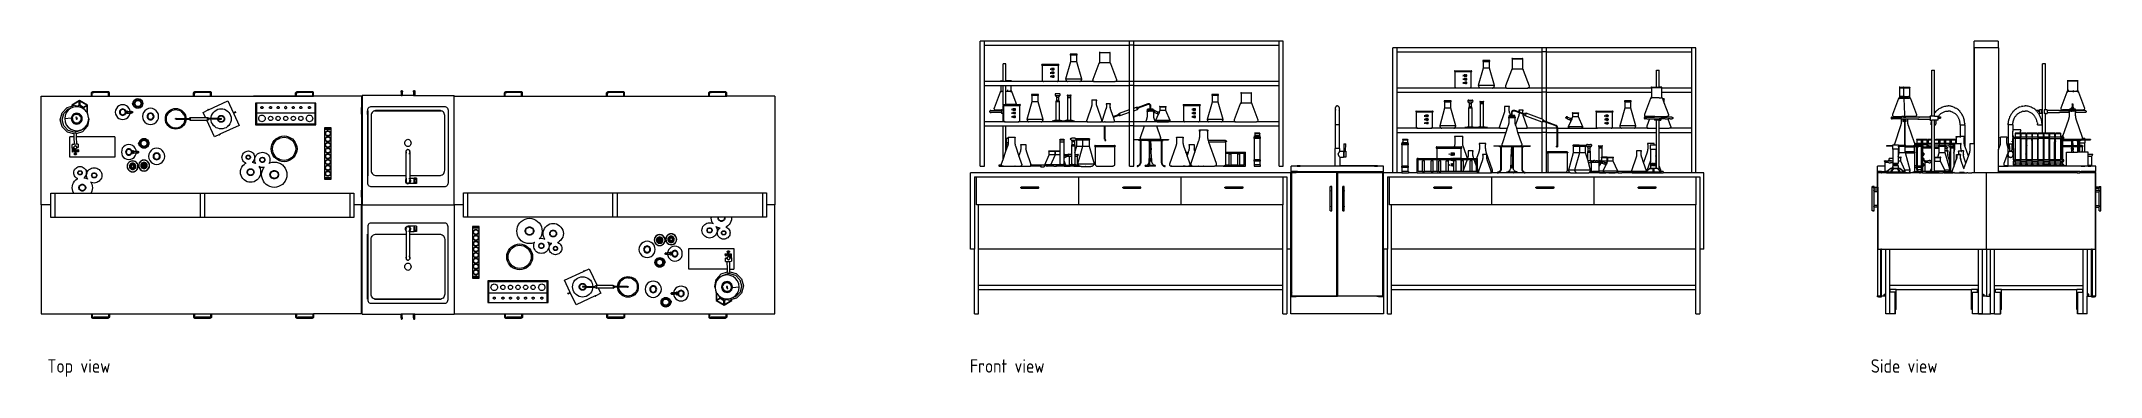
# Model space of a CAD drawing. Header units: metres. Extents: x 2.3 to 15.1, y 3 to 5.1.
import ezdxf

# ---------------------------------------------------------------- set-up
doc = ezdxf.new("R2010")
doc.units = ezdxf.units.M
doc.layers.add('Edges', color=7, linetype='Continuous')
doc.styles.get("Standard").update_dxf_attribs({"font": 'architxt.shx'})

msp = doc.modelspace()

# ---------------------------------------------------------------- texts
for s, p in [('Top view', (2.316, 3.058)), ('Front view', (8.039, 3.058)), ('Side view', (13.628, 3.058))]:
    msp.add_text(s, height=0.0833).set_placement(p)

# ---------------------------------------------------------------- blocks, each defined once
blk = doc.blocks.new('Chemistry Lab table pl')
at = {"layer": 'Edges'}
for p, q in [((2.278, 4.098), (2.278, 4.773)), ((2.278, 4.773), (2.589, 4.773)), ((2.516, 4.745), (2.468, 4.717)), ((2.514, 4.742), (2.471, 4.717)), ((2.514, 4.718), (2.514, 4.742)), ((2.564, 4.717), (2.516, 4.745)), ((2.516, 4.717), (2.516, 4.745)), ((2.518, 4.742), (2.518, 4.718)), ((2.561, 4.717), (2.518, 4.742)), ((2.589, 4.794), (2.59, 4.796)), ((2.589, 4.792), (2.589, 4.794)), ((2.589, 4.773), (2.589, 4.792)), ((2.589, 4.773), (2.595, 4.773)), ((2.59, 4.796), (2.592, 4.798)), ((2.592, 4.798), (2.594, 4.799)), ((2.594, 4.799), (2.596, 4.8)), ((2.595, 4.793), (2.596, 4.794)), ((2.595, 4.792), (2.595, 4.793)), ((2.595, 4.791), (2.595, 4.792)), ((2.595, 4.773), (2.595, 4.791)), ((2.595, 4.773), (2.696, 4.773)), ((2.596, 4.8), (2.598, 4.801)), ((2.596, 4.795), (2.597, 4.795)), ((2.596, 4.794), (2.596, 4.795)), ((2.597, 4.795), (2.598, 4.795)), ((2.598, 4.801), (2.693, 4.801)), ((2.598, 4.795), (2.604, 4.795)), ((2.686, 4.795), (2.604, 4.795)), ((2.692, 4.795), (2.686, 4.795)), ((2.693, 4.795), (2.692, 4.795)), ((2.695, 4.8), (2.693, 4.801)), ((2.694, 4.795), (2.693, 4.795)), ((2.695, 4.794), (2.694, 4.795)), ((2.697, 4.799), (2.695, 4.8)), ((2.695, 4.793), (2.695, 4.794)), ((2.696, 4.792), (2.695, 4.793)), ((2.696, 4.791), (2.696, 4.792)), ((2.696, 4.773), (2.696, 4.791)), ((2.696, 4.773), (2.701, 4.773)), ((2.699, 4.798), (2.697, 4.799)), ((2.7, 4.796), (2.699, 4.798)), ((2.701, 4.794), (2.7, 4.796)), ((2.701, 4.792), (2.701, 4.794)), ((2.701, 4.773), (2.701, 4.792)), ((2.701, 4.773), (3.223, 4.773)), ((2.844, 4.726), (2.849, 4.735)), ((2.848, 4.726), (2.851, 4.734)), ((2.849, 4.735), (2.852, 4.742)), ((2.851, 4.734), (2.854, 4.741)), ((2.851, 4.734), (2.854, 4.741)), ((2.852, 4.742), (2.857, 4.748)), ((2.854, 4.741), (2.858, 4.747)), ((2.856, 4.727), (2.857, 4.733)), ((2.856, 4.726), (2.857, 4.733)), ((2.857, 4.748), (2.863, 4.753)), ((2.857, 4.733), (2.859, 4.738)), ((2.858, 4.747), (2.864, 4.751)), ((2.859, 4.738), (2.863, 4.743)), ((2.859, 4.727), (2.86, 4.732)), ((2.86, 4.732), (2.862, 4.736)), ((2.862, 4.736), (2.865, 4.74)), ((2.863, 4.753), (2.87, 4.756)), ((2.863, 4.743), (2.867, 4.746)), ((2.864, 4.751), (2.871, 4.754)), ((2.864, 4.751), (2.871, 4.754)), ((2.865, 4.74), (2.869, 4.743)), ((2.867, 4.746), (2.872, 4.748)), ((2.869, 4.743), (2.873, 4.745)), ((2.87, 4.756), (2.878, 4.757)), ((2.871, 4.754), (2.878, 4.755)), ((2.871, 4.754), (2.878, 4.755)), ((2.872, 4.748), (2.878, 4.749)), ((2.873, 4.745), (2.878, 4.746)), ((2.878, 4.757), (2.886, 4.756)), ((2.878, 4.755), (2.885, 4.754)), ((2.878, 4.749), (2.884, 4.748)), ((2.878, 4.746), (2.883, 4.745)), ((2.883, 4.745), (2.887, 4.743)), ((2.884, 4.748), (2.889, 4.746)), ((2.885, 4.754), (2.892, 4.751)), ((2.885, 4.754), (2.892, 4.751)), ((2.886, 4.756), (2.893, 4.753)), ((2.887, 4.743), (2.891, 4.74)), ((2.889, 4.746), (2.894, 4.743)), ((2.891, 4.74), (2.894, 4.736)), ((2.892, 4.751), (2.898, 4.747)), ((2.893, 4.753), (2.899, 4.748)), ((2.894, 4.743), (2.897, 4.738)), ((2.894, 4.736), (2.896, 4.732)), ((2.896, 4.732), (2.897, 4.727)), ((2.897, 4.738), (2.899, 4.733)), ((2.898, 4.747), (2.902, 4.741)), ((2.899, 4.748), (2.904, 4.742)), ((2.899, 4.733), (2.9, 4.727)), ((2.902, 4.741), (2.905, 4.734)), ((2.904, 4.742), (2.907, 4.735)), ((2.905, 4.734), (2.906, 4.727)), ((2.905, 4.734), (2.906, 4.727)), ((2.907, 4.735), (2.908, 4.727)), ((3.223, 4.794), (3.224, 4.796)), ((3.223, 4.792), (3.223, 4.794)), ((3.223, 4.773), (3.223, 4.792)), ((3.223, 4.773), (3.228, 4.773)), ((3.224, 4.796), (3.225, 4.798)), ((3.225, 4.798), (3.227, 4.799)), ((3.227, 4.799), (3.229, 4.8)), ((3.228, 4.792), (3.229, 4.793)), ((3.228, 4.791), (3.228, 4.792)), ((3.228, 4.773), (3.228, 4.791)), ((3.228, 4.773), (3.329, 4.773)), ((3.229, 4.8), (3.231, 4.801)), ((3.229, 4.794), (3.23, 4.795)), ((3.229, 4.793), (3.229, 4.794)), ((3.23, 4.795), (3.231, 4.795)), ((3.231, 4.801), (3.326, 4.801)), ((3.231, 4.795), (3.232, 4.795)), ((3.232, 4.795), (3.238, 4.795)), ((3.32, 4.795), (3.238, 4.795)), ((3.316, 4.688), (3.435, 4.744)), ((3.326, 4.795), (3.32, 4.795)), ((3.328, 4.8), (3.326, 4.801)), ((3.327, 4.795), (3.326, 4.795)), ((3.328, 4.795), (3.327, 4.795)), ((3.33, 4.799), (3.328, 4.8)), ((3.328, 4.794), (3.328, 4.795)), ((3.329, 4.793), (3.328, 4.794)), ((3.329, 4.792), (3.329, 4.793)), ((3.329, 4.791), (3.329, 4.792)), ((3.329, 4.773), (3.329, 4.791)), ((3.329, 4.773), (3.335, 4.773)), ((3.332, 4.798), (3.33, 4.799)), ((3.334, 4.796), (3.332, 4.798)), ((3.335, 4.794), (3.334, 4.796)), ((3.335, 4.792), (3.335, 4.794)), ((3.335, 4.773), (3.335, 4.792)), ((3.335, 4.773), (3.856, 4.773)), ((3.435, 4.744), (3.468, 4.671)), ((4.24, 4.773), (3.594, 4.773)), ((3.607, 4.728), (3.607, 4.594)), ((3.614, 4.728), (3.607, 4.728)), ((3.614, 4.728), (3.614, 4.668)), ((3.976, 4.728), (3.614, 4.728)), ((3.856, 4.794), (3.857, 4.796)), ((3.856, 4.792), (3.856, 4.794)), ((3.856, 4.773), (3.856, 4.792)), ((3.856, 4.773), (3.862, 4.773)), ((3.857, 4.796), (3.859, 4.798)), ((3.859, 4.798), (3.861, 4.799)), ((3.861, 4.799), (3.863, 4.8)), ((3.862, 4.793), (3.863, 4.794)), ((3.862, 4.792), (3.862, 4.793)), ((3.862, 4.791), (3.862, 4.792)), ((3.862, 4.773), (3.862, 4.791)), ((3.862, 4.773), (3.963, 4.773)), ((3.863, 4.8), (3.865, 4.801)), ((3.863, 4.795), (3.864, 4.795)), ((3.863, 4.794), (3.863, 4.795)), ((3.864, 4.795), (3.865, 4.795)), ((3.865, 4.801), (3.96, 4.801)), ((3.865, 4.795), (3.871, 4.795)), ((3.953, 4.795), (3.871, 4.795)), ((3.959, 4.795), (3.953, 4.795)), ((3.96, 4.795), (3.959, 4.795)), ((3.962, 4.8), (3.96, 4.801)), ((3.961, 4.795), (3.96, 4.795)), ((3.962, 4.794), (3.961, 4.795)), ((3.964, 4.799), (3.962, 4.8)), ((3.962, 4.793), (3.962, 4.794)), ((3.963, 4.792), (3.962, 4.793)), ((3.963, 4.791), (3.963, 4.792)), ((3.963, 4.773), (3.963, 4.791)), ((3.963, 4.773), (3.968, 4.773)), ((3.966, 4.798), (3.964, 4.799)), ((3.967, 4.796), (3.966, 4.798)), ((3.968, 4.794), (3.967, 4.796)), ((3.968, 4.792), (3.968, 4.794)), ((3.968, 4.773), (3.968, 4.792)), ((4.265, 4.773), (3.968, 4.773)), ((3.982, 4.728), (3.976, 4.728)), ((3.976, 4.728), (3.976, 4.668)), ((3.982, 4.594), (3.982, 4.728)), ((4.265, 4.773), (4.265, 4.751)), ((4.265, 4.751), (4.265, 4.703)), ((4.265, 4.751), (4.268, 4.751)), ((4.268, 4.776), (4.268, 4.751)), ((4.51, 4.776), (4.268, 4.776)), ((4.268, 4.751), (4.268, 4.703)), ((4.51, 4.805), (4.511, 4.806)), ((4.51, 4.803), (4.51, 4.805)), ((4.51, 4.802), (4.51, 4.803)), ((4.51, 4.8), (4.51, 4.802)), ((4.51, 4.799), (4.51, 4.8)), ((4.511, 4.798), (4.51, 4.799)), ((4.51, 4.799), (4.51, 4.799)), ((4.51, 4.799), (4.51, 4.799)), ((4.51, 4.799), (4.51, 4.776)), ((4.51, 4.776), (4.518, 4.776)), ((4.511, 4.806), (4.512, 4.806)), ((4.512, 4.805), (4.511, 4.804)), ((4.511, 4.804), (4.511, 4.803)), ((4.511, 4.803), (4.511, 4.802)), ((4.511, 4.802), (4.511, 4.801)), ((4.511, 4.801), (4.511, 4.8)), ((4.512, 4.799), (4.511, 4.8)), ((4.511, 4.798), (4.511, 4.798)), ((4.511, 4.798), (4.511, 4.798)), ((4.512, 4.797), (4.511, 4.798)), ((4.511, 4.798), (4.511, 4.798)), ((4.511, 4.798), (4.511, 4.798)), ((4.512, 4.797), (4.511, 4.798)), ((4.513, 4.807), (4.512, 4.806)), ((4.513, 4.806), (4.512, 4.805)), ((4.512, 4.805), (4.512, 4.805)), ((4.512, 4.799), (4.512, 4.798)), ((4.512, 4.798), (4.513, 4.798)), ((4.512, 4.797), (4.512, 4.797)), ((4.512, 4.797), (4.512, 4.797)), ((4.513, 4.797), (4.512, 4.797)), ((4.513, 4.797), (4.512, 4.797)), ((4.513, 4.807), (4.514, 4.807)), ((4.514, 4.806), (4.513, 4.806)), ((4.513, 4.798), (4.514, 4.798)), ((4.514, 4.796), (4.513, 4.797)), ((4.514, 4.807), (4.515, 4.807)), ((4.515, 4.806), (4.514, 4.806)), ((4.515, 4.798), (4.514, 4.798)), ((4.515, 4.796), (4.514, 4.796)), ((4.514, 4.796), (4.514, 4.796)), ((4.515, 4.807), (4.516, 4.806)), ((4.515, 4.806), (4.516, 4.805)), ((4.515, 4.798), (4.516, 4.798)), ((4.516, 4.797), (4.515, 4.797)), ((4.515, 4.797), (4.516, 4.797)), ((4.515, 4.796), (4.515, 4.797)), ((4.516, 4.806), (4.517, 4.806)), ((4.517, 4.805), (4.516, 4.805)), ((4.516, 4.798), (4.517, 4.799)), ((4.516, 4.797), (4.516, 4.797)), ((4.516, 4.797), (4.517, 4.797)), ((4.517, 4.806), (4.518, 4.805)), ((4.517, 4.805), (4.517, 4.804)), ((4.518, 4.803), (4.517, 4.804)), ((4.517, 4.8), (4.518, 4.801)), ((4.517, 4.799), (4.517, 4.8)), ((4.517, 4.797), (4.517, 4.798)), ((4.517, 4.797), (4.517, 4.798)), ((4.517, 4.798), (4.518, 4.798)), ((4.517, 4.797), (4.517, 4.797)), ((4.518, 4.805), (4.519, 4.803)), ((4.518, 4.802), (4.518, 4.803)), ((4.518, 4.801), (4.518, 4.802)), ((4.519, 4.8), (4.518, 4.799)), ((4.518, 4.799), (4.518, 4.798)), ((4.518, 4.799), (4.518, 4.799)), ((4.518, 4.799), (4.518, 4.799)), ((4.518, 4.799), (4.518, 4.776)), ((4.518, 4.798), (4.518, 4.798)), ((4.518, 4.798), (4.518, 4.798)), ((4.588, 4.776), (4.518, 4.776)), ((4.519, 4.803), (4.519, 4.802)), ((4.519, 4.802), (4.519, 4.8)), ((4.587, 4.805), (4.588, 4.806)), ((4.587, 4.803), (4.587, 4.805)), ((4.587, 4.802), (4.587, 4.803)), ((4.587, 4.8), (4.587, 4.802)), ((4.587, 4.799), (4.587, 4.8)), ((4.588, 4.799), (4.587, 4.799)), ((4.588, 4.806), (4.589, 4.806)), ((4.588, 4.804), (4.589, 4.805)), ((4.588, 4.804), (4.588, 4.803)), ((4.588, 4.803), (4.588, 4.802)), ((4.588, 4.802), (4.588, 4.801)), ((4.588, 4.801), (4.588, 4.8)), ((4.588, 4.8), (4.589, 4.799)), ((4.588, 4.799), (4.588, 4.798)), ((4.588, 4.799), (4.588, 4.799)), ((4.588, 4.799), (4.588, 4.776)), ((4.588, 4.798), (4.588, 4.798)), ((4.588, 4.798), (4.588, 4.798)), ((4.588, 4.798), (4.588, 4.798)), ((4.589, 4.797), (4.588, 4.798)), ((4.588, 4.776), (4.595, 4.776)), ((4.589, 4.806), (4.59, 4.807)), ((4.589, 4.805), (4.59, 4.805)), ((4.589, 4.799), (4.59, 4.798)), ((4.589, 4.797), (4.59, 4.797)), ((4.59, 4.797), (4.589, 4.797)), ((4.589, 4.797), (4.589, 4.797)), ((4.59, 4.807), (4.591, 4.807)), ((4.59, 4.806), (4.59, 4.805)), ((4.591, 4.806), (4.59, 4.806)), ((4.59, 4.798), (4.59, 4.798)), ((4.591, 4.798), (4.59, 4.798)), ((4.59, 4.797), (4.59, 4.797)), ((4.591, 4.796), (4.59, 4.797)), ((4.591, 4.807), (4.593, 4.807)), ((4.592, 4.806), (4.591, 4.806)), ((4.591, 4.798), (4.592, 4.798)), ((4.591, 4.796), (4.592, 4.796)), ((4.591, 4.796), (4.591, 4.796)), ((4.593, 4.805), (4.592, 4.806)), ((4.593, 4.798), (4.592, 4.798)), ((4.592, 4.796), (4.592, 4.797)), ((4.592, 4.797), (4.593, 4.797)), ((4.593, 4.807), (4.594, 4.806)), ((4.594, 4.805), (4.593, 4.805)), ((4.593, 4.798), (4.594, 4.799)), ((4.593, 4.797), (4.593, 4.797)), ((4.593, 4.797), (4.594, 4.797)), ((4.594, 4.806), (4.595, 4.806)), ((4.594, 4.804), (4.594, 4.805)), ((4.595, 4.803), (4.594, 4.804)), ((4.594, 4.8), (4.595, 4.801)), ((4.594, 4.8), (4.594, 4.799)), ((4.594, 4.797), (4.595, 4.798)), ((4.594, 4.797), (4.595, 4.798)), ((4.594, 4.797), (4.594, 4.797)), ((4.595, 4.806), (4.595, 4.805)), ((4.595, 4.805), (4.596, 4.803)), ((4.595, 4.802), (4.595, 4.803)), ((4.595, 4.801), (4.595, 4.802)), ((4.596, 4.8), (4.595, 4.799)), ((4.595, 4.798), (4.595, 4.799)), ((4.595, 4.799), (4.595, 4.799)), ((4.595, 4.799), (4.595, 4.799)), ((4.595, 4.799), (4.595, 4.776)), ((4.595, 4.798), (4.595, 4.798)), ((4.595, 4.798), (4.595, 4.798)), ((4.595, 4.798), (4.595, 4.798)), ((4.595, 4.776), (4.84, 4.776)), ((4.596, 4.803), (4.596, 4.802)), ((4.596, 4.802), (4.596, 4.8)), ((4.84, 4.773), (4.84, 4.776)), ((4.84, 4.773), (5.152, 4.773)), ((4.84, 4.098), (4.84, 4.773)), ((5.152, 4.794), (5.153, 4.796)), ((5.152, 4.792), (5.152, 4.794)), ((5.152, 4.773), (5.152, 4.792)), ((5.152, 4.773), (5.157, 4.773)), ((5.153, 4.796), (5.154, 4.798)), ((5.154, 4.798), (5.156, 4.799)), ((5.156, 4.799), (5.158, 4.8)), ((5.157, 4.792), (5.158, 4.793)), ((5.157, 4.791), (5.157, 4.792)), ((5.157, 4.773), (5.157, 4.791)), ((5.157, 4.773), (5.258, 4.773)), ((5.158, 4.8), (5.16, 4.801)), ((5.158, 4.794), (5.159, 4.795)), ((5.158, 4.793), (5.158, 4.794)), ((5.159, 4.795), (5.16, 4.795)), ((5.16, 4.801), (5.255, 4.801)), ((5.16, 4.795), (5.161, 4.795)), ((5.161, 4.795), (5.167, 4.795)), ((5.249, 4.795), (5.167, 4.795)), ((5.255, 4.795), (5.249, 4.795)), ((5.257, 4.8), (5.255, 4.801)), ((5.256, 4.795), (5.255, 4.795)), ((5.257, 4.795), (5.256, 4.795)), ((5.259, 4.799), (5.257, 4.8)), ((5.257, 4.794), (5.257, 4.795)), ((5.258, 4.793), (5.257, 4.794)), ((5.258, 4.792), (5.258, 4.793)), ((5.258, 4.791), (5.258, 4.792)), ((5.258, 4.773), (5.258, 4.791)), ((5.258, 4.773), (5.264, 4.773)), ((5.261, 4.798), (5.259, 4.799)), ((5.263, 4.796), (5.261, 4.798)), ((5.264, 4.794), (5.263, 4.796)), ((5.264, 4.792), (5.264, 4.794)), ((5.264, 4.773), (5.264, 4.792)), ((5.264, 4.773), (5.785, 4.773)), ((5.785, 4.794), (5.786, 4.796)), ((5.785, 4.792), (5.785, 4.794)), ((5.785, 4.773), (5.785, 4.792)), ((5.785, 4.773), (5.791, 4.773)), ((5.786, 4.796), (5.788, 4.798)), ((5.788, 4.798), (5.79, 4.799)), ((5.79, 4.799), (5.792, 4.8)), ((5.791, 4.793), (5.792, 4.794)), ((5.791, 4.792), (5.791, 4.793)), ((5.791, 4.791), (5.791, 4.792)), ((5.791, 4.773), (5.791, 4.791)), ((5.791, 4.773), (5.892, 4.773)), ((5.792, 4.8), (5.794, 4.801)), ((5.792, 4.795), (5.793, 4.795)), ((5.792, 4.794), (5.792, 4.795)), ((5.793, 4.795), (5.794, 4.795)), ((5.794, 4.801), (5.889, 4.801)), ((5.794, 4.795), (5.8, 4.795)), ((5.882, 4.795), (5.8, 4.795)), ((5.888, 4.795), (5.882, 4.795)), ((5.889, 4.795), (5.888, 4.795)), ((5.891, 4.8), (5.889, 4.801)), ((5.89, 4.795), (5.889, 4.795)), ((5.891, 4.794), (5.89, 4.795)), ((5.893, 4.799), (5.891, 4.8)), ((5.891, 4.793), (5.891, 4.794)), ((5.892, 4.792), (5.891, 4.793)), ((5.892, 4.791), (5.892, 4.792)), ((5.892, 4.773), (5.892, 4.791)), ((5.892, 4.773), (5.897, 4.773)), ((5.895, 4.798), (5.893, 4.799)), ((5.896, 4.796), (5.895, 4.798)), ((5.897, 4.794), (5.896, 4.796)), ((5.897, 4.792), (5.897, 4.794)), ((5.897, 4.773), (5.897, 4.792)), ((5.897, 4.773), (6.419, 4.773)), ((6.419, 4.794), (6.42, 4.796)), ((6.419, 4.792), (6.419, 4.794)), ((6.419, 4.773), (6.419, 4.792)), ((6.419, 4.773), (6.424, 4.773)), ((6.42, 4.796), (6.421, 4.798)), ((6.421, 4.798), (6.423, 4.799)), ((6.423, 4.799), (6.425, 4.8)), ((6.424, 4.792), (6.425, 4.793)), ((6.424, 4.791), (6.424, 4.792)), ((6.424, 4.773), (6.424, 4.791)), ((6.424, 4.773), (6.525, 4.773)), ((6.425, 4.8), (6.427, 4.801)), ((6.425, 4.794), (6.426, 4.795)), ((6.425, 4.793), (6.425, 4.794)), ((6.426, 4.795), (6.427, 4.795)), ((6.427, 4.801), (6.522, 4.801)), ((6.427, 4.795), (6.428, 4.795)), ((6.428, 4.795), (6.434, 4.795)), ((6.516, 4.795), (6.434, 4.795)), ((6.522, 4.795), (6.516, 4.795)), ((6.524, 4.8), (6.522, 4.801)), ((6.523, 4.795), (6.522, 4.795)), ((6.524, 4.795), (6.523, 4.795)), ((6.526, 4.799), (6.524, 4.8)), ((6.524, 4.794), (6.524, 4.795)), ((6.525, 4.793), (6.524, 4.794)), ((6.525, 4.792), (6.525, 4.793)), ((6.525, 4.791), (6.525, 4.792)), ((6.525, 4.773), (6.525, 4.791)), ((6.525, 4.773), (6.531, 4.773)), ((6.528, 4.798), (6.526, 4.799)), ((6.53, 4.796), (6.528, 4.798)), ((6.531, 4.794), (6.53, 4.796)), ((6.531, 4.792), (6.531, 4.794)), ((6.531, 4.773), (6.531, 4.792)), ((6.828, 4.773), (6.531, 4.773)), ((6.828, 4.773), (6.828, 4.098)), ((2.396, 4.626), (2.407, 4.67)), ((2.408, 4.582), (2.396, 4.626)), ((2.407, 4.67), (2.439, 4.703)), ((2.408, 4.626), (2.418, 4.664)), ((2.419, 4.588), (2.408, 4.626)), ((2.418, 4.664), (2.445, 4.693)), ((2.426, 4.652), (2.424, 4.633)), ((2.424, 4.633), (2.463, 4.638)), ((2.424, 4.633), (2.424, 4.633)), ((2.424, 4.633), (2.426, 4.613)), ((2.433, 4.67), (2.426, 4.652)), ((2.426, 4.613), (2.433, 4.595)), ((2.445, 4.685), (2.433, 4.67)), ((2.439, 4.703), (2.468, 4.711)), ((2.445, 4.693), (2.461, 4.697)), ((2.461, 4.697), (2.445, 4.685)), ((2.479, 4.705), (2.461, 4.697)), ((2.461, 4.697), (2.461, 4.697)), ((2.463, 4.638), (2.464, 4.633)), ((2.465, 4.638), (2.463, 4.638)), ((2.465, 4.638), (2.464, 4.633)), ((2.464, 4.633), (2.465, 4.624)), ((2.469, 4.65), (2.465, 4.641)), ((2.465, 4.641), (2.465, 4.638)), ((2.465, 4.624), (2.469, 4.616)), ((2.466, 4.638), (2.467, 4.633)), ((2.468, 4.641), (2.467, 4.633)), ((2.467, 4.633), (2.468, 4.625)), ((2.468, 4.717), (2.468, 4.711)), ((2.474, 4.713), (2.468, 4.717)), ((2.468, 4.711), (2.469, 4.712)), ((2.471, 4.648), (2.468, 4.641)), ((2.468, 4.625), (2.471, 4.617)), ((2.472, 4.713), (2.469, 4.714)), ((2.469, 4.714), (2.469, 4.712)), ((2.469, 4.712), (2.472, 4.713)), ((2.474, 4.657), (2.469, 4.65)), ((2.469, 4.616), (2.474, 4.609)), ((2.471, 4.717), (2.476, 4.714)), ((2.476, 4.654), (2.471, 4.648)), ((2.471, 4.64), (2.474, 4.646)), ((2.471, 4.633), (2.471, 4.64)), ((2.471, 4.633), (2.471, 4.625)), ((2.471, 4.625), (2.474, 4.619)), ((2.471, 4.617), (2.476, 4.611)), ((2.472, 4.713), (2.474, 4.713)), ((2.474, 4.713), (2.476, 4.714)), ((2.481, 4.662), (2.474, 4.657)), ((2.474, 4.646), (2.479, 4.652)), ((2.474, 4.619), (2.479, 4.613)), ((2.474, 4.609), (2.481, 4.603)), ((2.476, 4.714), (2.483, 4.716)), ((2.483, 4.659), (2.476, 4.654)), ((2.476, 4.611), (2.483, 4.606)), ((2.498, 4.707), (2.479, 4.705)), ((2.484, 4.656), (2.479, 4.652)), ((2.484, 4.609), (2.479, 4.613)), ((2.489, 4.665), (2.481, 4.662)), ((2.481, 4.603), (2.489, 4.6)), ((2.483, 4.716), (2.503, 4.711)), ((2.49, 4.663), (2.483, 4.659)), ((2.483, 4.606), (2.49, 4.603)), ((2.491, 4.659), (2.484, 4.656)), ((2.491, 4.606), (2.484, 4.609)), ((2.498, 4.667), (2.489, 4.665)), ((2.489, 4.6), (2.498, 4.599)), ((2.498, 4.664), (2.49, 4.663)), ((2.49, 4.603), (2.498, 4.602)), ((2.491, 4.659), (2.498, 4.66)), ((2.498, 4.605), (2.491, 4.606)), ((2.497, 4.642), (2.493, 4.642)), ((2.493, 4.642), (2.494, 4.633)), ((2.494, 4.633), (2.495, 4.632)), ((2.495, 4.633), (2.494, 4.633)), ((2.498, 4.633), (2.494, 4.633)), ((2.496, 4.635), (2.495, 4.634)), ((2.495, 4.634), (2.495, 4.633)), ((2.495, 4.632), (2.495, 4.631)), ((2.495, 4.631), (2.496, 4.63)), ((2.496, 4.636), (2.496, 4.635)), ((2.497, 4.636), (2.496, 4.636)), ((2.496, 4.63), (2.496, 4.63)), ((2.496, 4.63), (2.497, 4.629)), ((2.497, 4.642), (2.498, 4.636)), ((2.498, 4.636), (2.497, 4.636)), ((2.497, 4.629), (2.498, 4.629)), ((2.517, 4.705), (2.498, 4.707)), ((2.507, 4.665), (2.498, 4.667)), ((2.506, 4.663), (2.498, 4.664)), ((2.498, 4.66), (2.505, 4.659)), ((2.499, 4.636), (2.498, 4.636)), ((2.498, 4.636), (2.498, 4.636)), ((2.498, 4.636), (2.498, 4.633)), ((2.498, 4.629), (2.499, 4.629)), ((2.505, 4.606), (2.498, 4.605)), ((2.498, 4.602), (2.506, 4.603)), ((2.498, 4.599), (2.507, 4.6)), ((2.5, 4.636), (2.499, 4.636)), ((2.499, 4.629), (2.5, 4.63)), ((2.501, 4.635), (2.5, 4.636)), ((2.5, 4.63), (2.501, 4.63)), ((2.501, 4.634), (2.501, 4.635)), ((2.501, 4.633), (2.501, 4.634)), ((2.501, 4.632), (2.502, 4.633)), ((2.502, 4.633), (2.501, 4.633)), ((2.501, 4.631), (2.501, 4.632)), ((2.501, 4.63), (2.501, 4.631)), ((2.503, 4.711), (2.514, 4.718)), ((2.503, 4.711), (2.505, 4.71)), ((2.505, 4.71), (2.516, 4.717)), ((2.505, 4.71), (2.519, 4.707)), ((2.505, 4.659), (2.512, 4.656)), ((2.505, 4.606), (2.512, 4.609)), ((2.514, 4.659), (2.506, 4.663)), ((2.506, 4.603), (2.514, 4.606)), ((2.515, 4.662), (2.507, 4.665)), ((2.507, 4.6), (2.515, 4.603)), ((2.517, 4.652), (2.512, 4.656)), ((2.517, 4.613), (2.512, 4.609)), ((2.512, 4.609), (2.512, 4.609)), ((2.52, 4.654), (2.514, 4.659)), ((2.514, 4.606), (2.52, 4.611)), ((2.522, 4.657), (2.515, 4.662)), ((2.515, 4.603), (2.522, 4.609)), ((2.54, 4.703), (2.516, 4.717)), ((2.535, 4.697), (2.517, 4.705)), ((2.522, 4.646), (2.517, 4.652)), ((2.522, 4.619), (2.517, 4.613)), ((2.518, 4.718), (2.54, 4.705)), ((2.52, 4.707), (2.519, 4.707)), ((2.519, 4.707), (2.526, 4.705)), ((2.525, 4.706), (2.52, 4.707)), ((2.525, 4.648), (2.52, 4.654)), ((2.52, 4.611), (2.525, 4.617)), ((2.527, 4.65), (2.522, 4.657)), ((2.522, 4.646), (2.525, 4.64)), ((2.522, 4.619), (2.525, 4.625)), ((2.522, 4.609), (2.527, 4.616)), ((2.526, 4.705), (2.525, 4.706)), ((2.528, 4.641), (2.525, 4.648)), ((2.526, 4.633), (2.525, 4.64)), ((2.526, 4.633), (2.525, 4.625)), ((2.525, 4.617), (2.528, 4.625)), ((2.526, 4.705), (2.527, 4.705)), ((2.527, 4.705), (2.529, 4.704)), ((2.531, 4.641), (2.527, 4.65)), ((2.527, 4.616), (2.531, 4.624)), ((2.529, 4.633), (2.528, 4.641)), ((2.528, 4.625), (2.529, 4.633)), ((2.533, 4.7), (2.529, 4.704)), ((2.529, 4.704), (2.529, 4.704)), ((2.529, 4.704), (2.533, 4.7)), ((2.532, 4.633), (2.531, 4.641)), ((2.531, 4.624), (2.532, 4.633)), ((2.533, 4.7), (2.533, 4.7)), ((2.533, 4.7), (2.539, 4.694)), ((2.539, 4.694), (2.535, 4.697)), ((2.54, 4.693), (2.539, 4.694)), ((2.564, 4.717), (2.54, 4.703)), ((2.54, 4.705), (2.561, 4.717)), ((2.54, 4.693), (2.54, 4.703)), ((2.542, 4.692), (2.54, 4.693)), ((2.563, 4.713), (2.542, 4.702)), ((2.542, 4.702), (2.542, 4.692)), ((2.551, 4.685), (2.542, 4.692)), ((2.556, 4.678), (2.551, 4.685)), ((2.556, 4.678), (2.561, 4.674)), ((2.562, 4.671), (2.556, 4.678)), ((2.561, 4.674), (2.562, 4.671)), ((2.563, 4.67), (2.562, 4.671)), ((2.563, 4.67), (2.563, 4.713)), ((2.563, 4.67), (2.564, 4.665)), ((2.563, 4.595), (2.57, 4.613)), ((2.564, 4.665), (2.564, 4.717)), ((2.57, 4.652), (2.564, 4.665)), ((2.574, 4.63), (2.564, 4.586)), ((2.572, 4.638), (2.57, 4.652)), ((2.57, 4.613), (2.573, 4.633)), ((2.572, 4.638), (2.574, 4.63)), ((2.573, 4.633), (2.572, 4.638)), ((2.739, 4.685), (2.737, 4.673)), ((2.737, 4.673), (2.739, 4.661)), ((2.744, 4.696), (2.739, 4.685)), ((2.739, 4.661), (2.744, 4.65)), ((2.751, 4.706), (2.744, 4.696)), ((2.744, 4.65), (2.751, 4.641)), ((2.76, 4.713), (2.751, 4.706)), ((2.751, 4.641), (2.76, 4.633)), ((2.772, 4.718), (2.76, 4.713)), ((2.76, 4.633), (2.772, 4.629)), ((2.766, 4.683), (2.764, 4.678)), ((2.765, 4.678), (2.764, 4.673)), ((2.764, 4.678), (2.764, 4.673)), ((2.764, 4.673), (2.765, 4.668)), ((2.764, 4.673), (2.764, 4.668)), ((2.764, 4.668), (2.766, 4.663)), ((2.767, 4.683), (2.765, 4.678)), ((2.765, 4.668), (2.767, 4.663)), ((2.769, 4.687), (2.766, 4.683)), ((2.768, 4.682), (2.766, 4.678)), ((2.766, 4.678), (2.766, 4.673)), ((2.766, 4.673), (2.766, 4.669)), ((2.766, 4.669), (2.768, 4.664)), ((2.766, 4.663), (2.769, 4.659)), ((2.77, 4.687), (2.767, 4.683)), ((2.768, 4.677), (2.767, 4.673)), ((2.767, 4.673), (2.768, 4.669)), ((2.767, 4.663), (2.77, 4.659)), ((2.771, 4.686), (2.768, 4.682)), ((2.769, 4.681), (2.768, 4.677)), ((2.768, 4.669), (2.769, 4.665)), ((2.768, 4.664), (2.771, 4.661)), ((2.774, 4.69), (2.769, 4.687)), ((2.772, 4.685), (2.769, 4.681)), ((2.769, 4.665), (2.772, 4.662)), ((2.769, 4.659), (2.774, 4.656)), ((2.774, 4.69), (2.77, 4.687)), ((2.77, 4.659), (2.774, 4.656)), ((2.775, 4.688), (2.771, 4.686)), ((2.771, 4.661), (2.775, 4.658)), ((2.783, 4.719), (2.772, 4.718)), ((2.775, 4.687), (2.772, 4.685)), ((2.772, 4.662), (2.775, 4.659)), ((2.772, 4.629), (2.783, 4.627)), ((2.778, 4.692), (2.774, 4.69)), ((2.778, 4.692), (2.774, 4.69)), ((2.774, 4.656), (2.778, 4.654)), ((2.774, 4.656), (2.778, 4.654)), ((2.779, 4.69), (2.775, 4.688)), ((2.779, 4.689), (2.775, 4.687)), ((2.775, 4.659), (2.779, 4.658)), ((2.775, 4.658), (2.779, 4.656)), ((2.783, 4.693), (2.778, 4.692)), ((2.783, 4.693), (2.778, 4.692)), ((2.778, 4.654), (2.783, 4.654)), ((2.778, 4.654), (2.783, 4.653)), ((2.783, 4.691), (2.779, 4.69)), ((2.783, 4.689), (2.779, 4.689)), ((2.779, 4.658), (2.783, 4.657)), ((2.779, 4.656), (2.783, 4.655)), ((2.795, 4.718), (2.783, 4.719)), ((2.789, 4.692), (2.783, 4.693)), ((2.789, 4.692), (2.783, 4.693)), ((2.788, 4.69), (2.783, 4.691)), ((2.788, 4.689), (2.783, 4.689)), ((2.783, 4.657), (2.788, 4.658)), ((2.783, 4.655), (2.788, 4.656)), ((2.783, 4.654), (2.789, 4.654)), ((2.783, 4.653), (2.789, 4.654)), ((2.783, 4.627), (2.795, 4.629)), ((2.792, 4.688), (2.788, 4.69)), ((2.792, 4.687), (2.788, 4.689)), ((2.788, 4.658), (2.792, 4.659)), ((2.788, 4.656), (2.792, 4.658)), ((2.793, 4.69), (2.789, 4.692)), ((2.793, 4.69), (2.789, 4.692)), ((2.789, 4.654), (2.793, 4.656)), ((2.789, 4.654), (2.793, 4.656)), ((2.796, 4.686), (2.792, 4.688)), ((2.795, 4.685), (2.792, 4.687)), ((2.792, 4.659), (2.795, 4.662)), ((2.792, 4.658), (2.796, 4.661)), ((2.797, 4.687), (2.793, 4.69)), ((2.798, 4.687), (2.793, 4.69)), ((2.793, 4.656), (2.797, 4.659)), ((2.793, 4.656), (2.798, 4.659)), ((2.807, 4.713), (2.795, 4.718)), ((2.797, 4.681), (2.795, 4.685)), ((2.795, 4.662), (2.797, 4.665)), ((2.795, 4.629), (2.807, 4.633)), ((2.799, 4.682), (2.796, 4.686)), ((2.796, 4.661), (2.799, 4.664)), ((2.8, 4.683), (2.797, 4.687)), ((2.799, 4.677), (2.797, 4.681)), ((2.797, 4.665), (2.799, 4.669)), ((2.797, 4.659), (2.8, 4.663)), ((2.801, 4.683), (2.798, 4.687)), ((2.798, 4.659), (2.801, 4.663)), ((2.801, 4.678), (2.799, 4.682)), ((2.8, 4.673), (2.799, 4.677)), ((2.799, 4.669), (2.8, 4.673)), ((2.799, 4.664), (2.801, 4.669)), ((2.802, 4.678), (2.8, 4.683)), ((2.8, 4.663), (2.802, 4.668)), ((2.803, 4.678), (2.801, 4.683)), ((2.801, 4.673), (2.801, 4.678)), ((2.801, 4.669), (2.801, 4.673)), ((2.801, 4.663), (2.803, 4.668)), ((2.803, 4.673), (2.802, 4.678)), ((2.802, 4.668), (2.803, 4.673)), ((2.803, 4.673), (2.803, 4.678)), ((2.803, 4.668), (2.803, 4.673)), ((2.806, 4.681), (2.807, 4.682)), ((2.806, 4.68), (2.806, 4.681)), ((2.806, 4.681), (2.806, 4.681)), ((2.806, 4.681), (2.807, 4.681)), ((2.806, 4.681), (2.806, 4.681)), ((2.806, 4.681), (2.806, 4.681)), ((2.806, 4.679), (2.806, 4.68)), ((2.806, 4.678), (2.806, 4.679)), ((2.806, 4.675), (2.806, 4.678)), ((2.806, 4.675), (2.806, 4.673)), ((2.806, 4.673), (2.806, 4.671)), ((2.806, 4.671), (2.806, 4.669)), ((2.806, 4.669), (2.806, 4.667)), ((2.806, 4.667), (2.806, 4.666)), ((2.806, 4.667), (2.806, 4.667)), ((2.807, 4.665), (2.806, 4.666)), ((2.806, 4.666), (2.806, 4.665)), ((2.806, 4.665), (2.807, 4.664)), ((2.806, 4.665), (2.806, 4.665)), ((2.806, 4.665), (2.806, 4.665)), ((2.816, 4.706), (2.807, 4.713)), ((2.807, 4.681), (2.807, 4.682)), ((2.807, 4.682), (2.807, 4.682)), ((2.807, 4.682), (2.808, 4.682)), ((2.807, 4.682), (2.807, 4.682)), ((2.807, 4.682), (2.808, 4.682)), ((2.807, 4.664), (2.807, 4.665)), ((2.807, 4.664), (2.807, 4.664)), ((2.807, 4.664), (2.808, 4.664)), ((2.807, 4.664), (2.807, 4.664)), ((2.807, 4.664), (2.808, 4.664)), ((2.807, 4.633), (2.816, 4.641)), ((2.808, 4.682), (2.81, 4.682)), ((2.808, 4.682), (2.808, 4.682)), ((2.808, 4.682), (2.808, 4.682)), ((2.808, 4.682), (2.808, 4.682)), ((2.81, 4.664), (2.808, 4.664)), ((2.808, 4.664), (2.808, 4.664)), ((2.808, 4.664), (2.808, 4.664)), ((2.808, 4.664), (2.808, 4.664)), ((2.81, 4.682), (2.817, 4.678)), ((2.81, 4.664), (2.817, 4.668)), ((2.814, 4.673), (2.815, 4.674)), ((2.815, 4.672), (2.814, 4.673)), ((2.815, 4.676), (2.815, 4.677)), ((2.815, 4.677), (2.816, 4.677)), ((2.815, 4.674), (2.815, 4.676)), ((2.815, 4.671), (2.815, 4.672)), ((2.815, 4.67), (2.815, 4.671)), ((2.816, 4.669), (2.815, 4.67)), ((2.823, 4.696), (2.816, 4.706)), ((2.816, 4.677), (2.816, 4.678)), ((2.816, 4.678), (2.817, 4.678)), ((2.816, 4.668), (2.816, 4.669)), ((2.817, 4.668), (2.816, 4.668)), ((2.816, 4.641), (2.823, 4.65)), ((2.817, 4.678), (2.817, 4.678)), ((2.817, 4.678), (2.829, 4.678)), ((2.817, 4.668), (2.817, 4.668)), ((2.817, 4.668), (2.829, 4.668)), ((2.828, 4.685), (2.823, 4.696)), ((2.823, 4.65), (2.828, 4.661)), ((2.829, 4.678), (2.828, 4.685)), ((2.828, 4.661), (2.829, 4.668)), ((2.829, 4.678), (2.832, 4.678)), ((2.829, 4.668), (2.832, 4.668)), ((2.83, 4.674), (2.831, 4.676)), ((2.83, 4.673), (2.83, 4.674)), ((2.83, 4.672), (2.83, 4.673)), ((2.831, 4.671), (2.83, 4.672)), ((2.831, 4.677), (2.832, 4.678)), ((2.831, 4.677), (2.832, 4.678)), ((2.831, 4.677), (2.832, 4.678)), ((2.831, 4.677), (2.831, 4.677)), ((2.831, 4.676), (2.831, 4.677)), ((2.831, 4.676), (2.831, 4.677)), ((2.831, 4.677), (2.831, 4.677)), ((2.831, 4.677), (2.831, 4.677)), ((2.831, 4.677), (2.831, 4.677)), ((2.831, 4.675), (2.831, 4.676)), ((2.831, 4.673), (2.831, 4.675)), ((2.831, 4.672), (2.831, 4.673)), ((2.831, 4.67), (2.831, 4.672)), ((2.831, 4.67), (2.831, 4.671)), ((2.831, 4.669), (2.831, 4.67)), ((2.831, 4.669), (2.831, 4.67)), ((2.832, 4.669), (2.831, 4.669)), ((2.831, 4.669), (2.832, 4.668)), ((2.831, 4.669), (2.831, 4.669)), ((2.832, 4.669), (2.831, 4.669)), ((2.831, 4.669), (2.831, 4.669)), ((2.831, 4.669), (2.831, 4.669)), ((2.832, 4.679), (2.833, 4.679)), ((2.832, 4.678), (2.832, 4.679)), ((2.832, 4.678), (2.832, 4.678)), ((2.832, 4.678), (2.832, 4.678)), ((2.832, 4.668), (2.832, 4.669)), ((2.833, 4.668), (2.832, 4.668)), ((2.832, 4.668), (2.832, 4.668)), ((2.832, 4.668), (2.832, 4.668)), ((2.833, 4.679), (2.834, 4.679)), ((2.834, 4.668), (2.833, 4.668)), ((2.834, 4.679), (2.837, 4.677)), ((2.834, 4.679), (2.834, 4.678)), ((2.834, 4.668), (2.837, 4.669)), ((2.835, 4.674), (2.836, 4.675)), ((2.835, 4.673), (2.835, 4.674)), ((2.835, 4.672), (2.835, 4.673)), ((2.836, 4.671), (2.835, 4.672)), ((2.836, 4.676), (2.836, 4.677)), ((2.836, 4.677), (2.837, 4.677)), ((2.836, 4.675), (2.837, 4.676)), ((2.836, 4.675), (2.836, 4.676)), ((2.836, 4.673), (2.836, 4.675)), ((2.836, 4.672), (2.836, 4.673)), ((2.837, 4.67), (2.836, 4.672)), ((2.836, 4.67), (2.836, 4.671)), ((2.836, 4.67), (2.836, 4.67)), ((2.836, 4.67), (2.837, 4.669)), ((2.837, 4.678), (2.838, 4.679)), ((2.837, 4.677), (2.837, 4.678)), ((2.837, 4.677), (2.837, 4.678)), ((2.837, 4.676), (2.837, 4.677)), ((2.837, 4.669), (2.837, 4.67)), ((2.837, 4.668), (2.837, 4.669)), ((2.837, 4.669), (2.837, 4.668)), ((2.838, 4.667), (2.837, 4.668)), ((2.838, 4.679), (2.839, 4.679)), ((2.839, 4.667), (2.838, 4.667)), ((2.839, 4.679), (2.839, 4.679)), ((2.839, 4.679), (2.843, 4.677)), ((2.839, 4.667), (2.843, 4.669)), ((2.839, 4.667), (2.839, 4.667)), ((2.841, 4.675), (2.842, 4.676)), ((2.841, 4.674), (2.841, 4.675)), ((2.841, 4.673), (2.841, 4.674)), ((2.841, 4.672), (2.841, 4.673)), ((2.841, 4.671), (2.841, 4.672)), ((2.842, 4.67), (2.841, 4.671)), ((2.842, 4.677), (2.842, 4.677)), ((2.842, 4.677), (2.843, 4.677)), ((2.842, 4.676), (2.842, 4.677)), ((2.842, 4.675), (2.843, 4.674)), ((2.842, 4.675), (2.842, 4.675)), ((2.842, 4.675), (2.843, 4.675)), ((2.842, 4.674), (2.842, 4.675)), ((2.842, 4.675), (2.842, 4.675)), ((2.842, 4.675), (2.842, 4.675)), ((2.842, 4.674), (2.842, 4.674)), ((2.842, 4.673), (2.842, 4.674)), ((2.842, 4.672), (2.842, 4.673)), ((2.842, 4.673), (2.842, 4.673)), ((2.842, 4.672), (2.842, 4.672)), ((2.843, 4.672), (2.842, 4.672)), ((2.842, 4.672), (2.842, 4.672)), ((2.842, 4.671), (2.842, 4.672)), ((2.842, 4.672), (2.842, 4.672)), ((2.843, 4.671), (2.842, 4.671)), ((2.842, 4.669), (2.842, 4.67)), ((2.842, 4.67), (2.842, 4.67)), ((2.843, 4.669), (2.842, 4.669)), ((2.843, 4.677), (2.843, 4.677)), ((2.843, 4.677), (2.844, 4.677)), ((2.843, 4.675), (2.843, 4.674)), ((2.843, 4.675), (2.843, 4.675)), ((2.843, 4.675), (2.843, 4.675)), ((2.843, 4.675), (2.843, 4.675)), ((2.843, 4.675), (2.844, 4.674)), ((2.843, 4.675), (2.843, 4.675)), ((2.843, 4.675), (2.843, 4.675)), ((2.843, 4.674), (2.843, 4.673)), ((2.843, 4.674), (2.843, 4.673)), ((2.843, 4.674), (2.843, 4.674)), ((2.843, 4.673), (2.843, 4.672)), ((2.843, 4.673), (2.843, 4.672)), ((2.843, 4.673), (2.843, 4.673)), ((2.843, 4.672), (2.843, 4.672)), ((2.843, 4.672), (2.843, 4.671)), ((2.844, 4.672), (2.843, 4.672)), ((2.843, 4.671), (2.843, 4.671)), ((2.843, 4.671), (2.843, 4.671)), ((2.843, 4.671), (2.843, 4.671)), ((2.843, 4.671), (2.843, 4.671)), ((2.843, 4.671), (2.843, 4.671)), ((2.844, 4.67), (2.843, 4.669)), ((2.843, 4.669), (2.843, 4.669)), ((2.846, 4.721), (2.844, 4.726)), ((2.844, 4.677), (2.844, 4.676)), ((2.844, 4.676), (2.844, 4.675)), ((2.844, 4.675), (2.845, 4.674)), ((2.844, 4.674), (2.844, 4.674)), ((2.844, 4.674), (2.844, 4.673)), ((2.844, 4.673), (2.844, 4.673)), ((2.844, 4.673), (2.844, 4.672)), ((2.845, 4.672), (2.844, 4.671)), ((2.844, 4.671), (2.844, 4.67)), ((2.844, 4.67), (2.844, 4.67)), ((2.845, 4.674), (2.845, 4.673)), ((2.845, 4.673), (2.845, 4.672)), ((2.852, 4.712), (2.846, 4.721)), ((2.849, 4.721), (2.848, 4.726)), ((2.854, 4.713), (2.849, 4.721)), ((2.854, 4.713), (2.849, 4.721)), ((2.857, 4.706), (2.852, 4.712)), ((2.858, 4.708), (2.854, 4.713)), ((2.857, 4.723), (2.856, 4.727)), ((2.857, 4.723), (2.856, 4.726)), ((2.857, 4.722), (2.857, 4.723)), ((2.859, 4.716), (2.857, 4.722)), ((2.863, 4.701), (2.857, 4.706)), ((2.864, 4.703), (2.858, 4.708)), ((2.86, 4.722), (2.859, 4.727)), ((2.863, 4.712), (2.859, 4.716)), ((2.862, 4.718), (2.86, 4.722)), ((2.865, 4.714), (2.862, 4.718)), ((2.867, 4.708), (2.863, 4.712)), ((2.87, 4.698), (2.863, 4.701)), ((2.871, 4.7), (2.864, 4.703)), ((2.869, 4.711), (2.865, 4.714)), ((2.872, 4.706), (2.867, 4.708)), ((2.873, 4.709), (2.869, 4.711)), ((2.878, 4.697), (2.87, 4.698)), ((2.878, 4.699), (2.871, 4.7)), ((2.878, 4.705), (2.872, 4.706)), ((2.878, 4.708), (2.873, 4.709)), ((2.883, 4.709), (2.878, 4.708)), ((2.884, 4.706), (2.878, 4.705)), ((2.885, 4.7), (2.878, 4.699)), ((2.885, 4.7), (2.878, 4.699)), ((2.886, 4.698), (2.878, 4.697)), ((2.887, 4.711), (2.883, 4.709)), ((2.889, 4.708), (2.884, 4.706)), ((2.892, 4.703), (2.885, 4.7)), ((2.892, 4.703), (2.885, 4.7)), ((2.893, 4.701), (2.886, 4.698)), ((2.891, 4.714), (2.887, 4.711)), ((2.894, 4.712), (2.889, 4.708)), ((2.894, 4.718), (2.891, 4.714)), ((2.898, 4.708), (2.892, 4.703)), ((2.899, 4.706), (2.893, 4.701)), ((2.896, 4.722), (2.894, 4.718)), ((2.897, 4.716), (2.894, 4.712)), ((2.897, 4.727), (2.896, 4.722)), ((2.899, 4.721), (2.897, 4.716)), ((2.902, 4.713), (2.898, 4.708)), ((2.9, 4.727), (2.899, 4.721)), ((2.904, 4.712), (2.899, 4.706)), ((2.905, 4.72), (2.902, 4.713)), ((2.907, 4.719), (2.904, 4.712)), ((2.906, 4.727), (2.905, 4.72)), ((2.908, 4.66), (2.906, 4.647)), ((2.906, 4.647), (2.908, 4.634)), ((2.908, 4.727), (2.907, 4.719)), ((2.913, 4.672), (2.908, 4.66)), ((2.908, 4.634), (2.913, 4.622)), ((2.921, 4.682), (2.913, 4.672)), ((2.913, 4.622), (2.921, 4.611)), ((2.931, 4.69), (2.921, 4.682)), ((2.921, 4.611), (2.931, 4.603)), ((2.943, 4.695), (2.931, 4.69)), ((2.931, 4.603), (2.943, 4.598)), ((2.937, 4.657), (2.935, 4.652)), ((2.936, 4.652), (2.935, 4.647)), ((2.935, 4.652), (2.935, 4.647)), ((2.935, 4.647), (2.935, 4.641)), ((2.935, 4.647), (2.936, 4.641)), ((2.935, 4.641), (2.937, 4.636)), ((2.938, 4.657), (2.936, 4.652)), ((2.936, 4.641), (2.938, 4.636)), ((2.941, 4.662), (2.937, 4.657)), ((2.938, 4.652), (2.937, 4.647)), ((2.937, 4.647), (2.938, 4.642)), ((2.937, 4.636), (2.941, 4.631)), ((2.941, 4.662), (2.938, 4.657)), ((2.939, 4.656), (2.938, 4.652)), ((2.938, 4.642), (2.939, 4.637)), ((2.938, 4.636), (2.941, 4.632)), ((2.943, 4.66), (2.939, 4.656)), ((2.941, 4.655), (2.939, 4.651)), ((2.939, 4.651), (2.939, 4.647)), ((2.939, 4.647), (2.939, 4.642)), ((2.939, 4.642), (2.941, 4.638)), ((2.939, 4.637), (2.943, 4.633)), ((2.945, 4.665), (2.941, 4.662)), ((2.946, 4.665), (2.941, 4.662)), ((2.944, 4.659), (2.941, 4.655)), ((2.941, 4.638), (2.944, 4.634)), ((2.941, 4.632), (2.946, 4.628)), ((2.941, 4.631), (2.945, 4.628)), ((2.956, 4.697), (2.943, 4.695)), ((2.947, 4.663), (2.943, 4.66)), ((2.943, 4.633), (2.947, 4.63)), ((2.947, 4.662), (2.944, 4.659)), ((2.944, 4.634), (2.947, 4.631)), ((2.951, 4.667), (2.945, 4.665)), ((2.945, 4.628), (2.951, 4.626)), ((2.951, 4.667), (2.946, 4.665)), ((2.946, 4.628), (2.951, 4.626)), ((2.951, 4.665), (2.947, 4.663)), ((2.952, 4.664), (2.947, 4.662)), ((2.947, 4.631), (2.952, 4.63)), ((2.947, 4.63), (2.951, 4.628)), ((2.956, 4.668), (2.951, 4.667)), ((2.956, 4.668), (2.951, 4.667)), ((2.956, 4.666), (2.951, 4.665)), ((2.951, 4.628), (2.956, 4.627)), ((2.951, 4.626), (2.956, 4.625)), ((2.951, 4.626), (2.956, 4.625)), ((2.956, 4.664), (2.952, 4.664)), ((2.952, 4.63), (2.956, 4.629)), ((2.969, 4.695), (2.956, 4.697)), ((2.962, 4.667), (2.956, 4.668)), ((2.962, 4.667), (2.956, 4.668)), ((2.961, 4.665), (2.956, 4.666)), ((2.961, 4.664), (2.956, 4.664)), ((2.956, 4.629), (2.961, 4.63)), ((2.956, 4.627), (2.961, 4.628)), ((2.956, 4.625), (2.962, 4.626)), ((2.956, 4.625), (2.962, 4.626)), ((2.966, 4.663), (2.961, 4.665)), ((2.965, 4.662), (2.961, 4.664)), ((2.961, 4.63), (2.965, 4.631)), ((2.961, 4.628), (2.966, 4.63)), ((2.967, 4.665), (2.962, 4.667)), ((2.967, 4.665), (2.962, 4.667)), ((2.962, 4.626), (2.967, 4.628)), ((2.962, 4.626), (2.967, 4.628)), ((2.969, 4.659), (2.965, 4.662)), ((2.965, 4.631), (2.969, 4.634)), ((2.97, 4.66), (2.966, 4.663)), ((2.966, 4.63), (2.97, 4.633)), ((2.971, 4.662), (2.967, 4.665)), ((2.971, 4.662), (2.967, 4.665)), ((2.967, 4.628), (2.971, 4.632)), ((2.967, 4.628), (2.971, 4.631)), ((2.981, 4.69), (2.969, 4.695)), ((2.971, 4.655), (2.969, 4.659)), ((2.969, 4.634), (2.971, 4.638)), ((2.969, 4.598), (2.981, 4.603)), ((2.973, 4.656), (2.97, 4.66)), ((2.97, 4.633), (2.973, 4.637)), ((2.974, 4.657), (2.971, 4.662)), ((2.975, 4.657), (2.971, 4.662)), ((2.973, 4.651), (2.971, 4.655)), ((2.971, 4.638), (2.973, 4.642)), ((2.971, 4.632), (2.974, 4.636)), ((2.971, 4.631), (2.975, 4.636)), ((2.975, 4.652), (2.973, 4.656)), ((2.974, 4.647), (2.973, 4.651)), ((2.973, 4.642), (2.974, 4.647)), ((2.973, 4.637), (2.975, 4.642)), ((2.977, 4.652), (2.974, 4.657)), ((2.974, 4.636), (2.977, 4.641)), ((2.977, 4.652), (2.975, 4.657)), ((2.975, 4.647), (2.975, 4.652)), ((2.975, 4.642), (2.975, 4.647)), ((2.975, 4.636), (2.977, 4.641)), ((2.977, 4.647), (2.977, 4.652)), ((2.978, 4.647), (2.977, 4.652)), ((2.977, 4.641), (2.978, 4.647)), ((2.977, 4.641), (2.977, 4.647)), ((2.992, 4.682), (2.981, 4.69)), ((2.981, 4.603), (2.992, 4.611)), ((3, 4.672), (2.992, 4.682)), ((2.992, 4.611), (3, 4.622)), ((3.005, 4.66), (3, 4.672)), ((3, 4.622), (3.005, 4.634)), ((3.006, 4.647), (3.005, 4.66)), ((3.005, 4.634), (3.006, 4.647)), ((3.048, 4.632), (3.049, 4.643)), ((3.049, 4.621), (3.048, 4.632)), ((3.049, 4.643), (3.052, 4.654)), ((3.052, 4.61), (3.049, 4.621)), ((3.052, 4.654), (3.057, 4.664)), ((3.057, 4.6), (3.052, 4.61)), ((3.054, 4.632), (3.055, 4.642)), ((3.055, 4.622), (3.054, 4.632)), ((3.055, 4.642), (3.058, 4.651)), ((3.055, 4.632), (3.056, 4.642)), ((3.056, 4.622), (3.055, 4.632)), ((3.058, 4.612), (3.055, 4.622)), ((3.056, 4.642), (3.058, 4.651)), ((3.058, 4.612), (3.056, 4.622)), ((3.057, 4.664), (3.063, 4.673)), ((3.058, 4.651), (3.062, 4.66)), ((3.058, 4.651), (3.063, 4.66)), ((3.062, 4.603), (3.058, 4.612)), ((3.063, 4.603), (3.058, 4.612)), ((3.062, 4.66), (3.068, 4.669)), ((3.068, 4.595), (3.062, 4.603)), ((3.063, 4.673), (3.071, 4.681)), ((3.063, 4.66), (3.068, 4.668)), ((3.068, 4.595), (3.063, 4.603)), ((3.068, 4.669), (3.075, 4.676)), ((3.068, 4.668), (3.075, 4.675)), ((3.071, 4.681), (3.08, 4.687)), ((3.075, 4.676), (3.083, 4.682)), ((3.075, 4.675), (3.084, 4.681)), ((3.08, 4.687), (3.09, 4.692)), ((3.083, 4.682), (3.092, 4.686)), ((3.084, 4.681), (3.093, 4.685)), ((3.09, 4.692), (3.101, 4.695)), ((3.092, 4.686), (3.102, 4.688)), ((3.093, 4.685), (3.102, 4.688)), ((3.101, 4.695), (3.112, 4.696)), ((3.102, 4.688), (3.112, 4.689)), ((3.112, 4.689), (3.102, 4.688)), ((3.11, 4.632), (3.11, 4.633)), ((3.11, 4.633), (3.111, 4.633)), ((3.11, 4.632), (3.11, 4.632)), ((3.11, 4.632), (3.11, 4.632)), ((3.11, 4.631), (3.11, 4.632)), ((3.111, 4.63), (3.11, 4.631)), ((3.11, 4.631), (3.11, 4.631)), ((3.11, 4.631), (3.11, 4.631)), ((3.111, 4.633), (3.111, 4.634)), ((3.111, 4.634), (3.112, 4.634)), ((3.111, 4.633), (3.111, 4.633)), ((3.111, 4.633), (3.111, 4.633)), ((3.111, 4.632), (3.111, 4.632)), ((3.111, 4.632), (3.112, 4.632)), ((3.112, 4.631), (3.111, 4.631)), ((3.112, 4.63), (3.111, 4.63)), ((3.111, 4.63), (3.111, 4.63)), ((3.111, 4.63), (3.111, 4.63)), ((3.111, 4.63), (3.111, 4.63)), ((3.112, 4.696), (3.123, 4.695)), ((3.112, 4.689), (3.122, 4.688)), ((3.122, 4.688), (3.112, 4.689)), ((3.112, 4.634), (3.112, 4.634)), ((3.112, 4.634), (3.113, 4.634)), ((3.112, 4.634), (3.112, 4.634)), ((3.112, 4.634), (3.112, 4.634)), ((3.112, 4.634), (3.112, 4.634)), ((3.112, 4.634), (3.112, 4.634)), ((3.112, 4.634), (3.113, 4.634)), ((3.112, 4.634), (3.112, 4.634)), ((3.112, 4.634), (3.113, 4.634)), ((3.112, 4.633), (3.112, 4.633)), ((3.112, 4.633), (3.112, 4.633)), ((3.112, 4.63), (3.112, 4.631)), ((3.113, 4.63), (3.112, 4.63)), ((3.112, 4.63), (3.112, 4.63)), ((3.112, 4.63), (3.112, 4.63)), ((3.112, 4.63), (3.112, 4.63)), ((3.112, 4.63), (3.112, 4.63)), ((3.112, 4.63), (3.112, 4.63)), ((3.112, 4.63), (3.112, 4.63)), ((3.112, 4.63), (3.113, 4.63)), ((3.113, 4.629), (3.112, 4.63)), ((3.112, 4.63), (3.112, 4.63)), ((3.113, 4.634), (3.113, 4.634)), ((3.113, 4.634), (3.114, 4.634)), ((3.116, 4.634), (3.113, 4.634)), ((3.113, 4.633), (3.113, 4.633)), ((3.113, 4.633), (3.114, 4.633)), ((3.114, 4.63), (3.113, 4.63)), ((3.113, 4.63), (3.113, 4.63)), ((3.116, 4.63), (3.113, 4.63)), ((3.113, 4.629), (3.113, 4.629)), ((3.114, 4.629), (3.113, 4.629)), ((3.114, 4.634), (3.115, 4.634)), ((3.114, 4.632), (3.114, 4.632)), ((3.114, 4.631), (3.114, 4.631)), ((3.115, 4.629), (3.114, 4.629)), ((3.115, 4.634), (3.115, 4.634)), ((3.115, 4.634), (3.116, 4.634)), ((3.116, 4.63), (3.115, 4.629)), ((3.115, 4.629), (3.115, 4.629)), ((3.116, 4.634), (3.116, 4.634)), ((3.116, 4.634), (3.169, 4.634)), ((3.116, 4.633), (3.116, 4.633)), ((3.116, 4.633), (3.116, 4.633)), ((3.116, 4.63), (3.116, 4.63)), ((3.116, 4.63), (3.116, 4.63)), ((3.116, 4.63), (3.116, 4.63)), ((3.116, 4.63), (3.116, 4.63)), ((3.116, 4.63), (3.169, 4.63)), ((3.117, 4.632), (3.117, 4.632)), ((3.117, 4.631), (3.117, 4.631)), ((3.122, 4.688), (3.132, 4.686)), ((3.122, 4.688), (3.132, 4.685)), ((3.123, 4.695), (3.134, 4.692)), ((3.132, 4.686), (3.141, 4.682)), ((3.141, 4.681), (3.132, 4.685)), ((3.134, 4.692), (3.144, 4.687)), ((3.141, 4.682), (3.149, 4.676)), ((3.141, 4.681), (3.149, 4.675)), ((3.144, 4.687), (3.153, 4.681)), ((3.149, 4.676), (3.156, 4.669)), ((3.149, 4.675), (3.156, 4.668)), ((3.153, 4.681), (3.161, 4.673)), ((3.156, 4.669), (3.162, 4.66)), ((3.161, 4.66), (3.156, 4.668)), ((3.162, 4.603), (3.156, 4.595)), ((3.161, 4.603), (3.156, 4.595)), ((3.161, 4.673), (3.168, 4.664)), ((3.161, 4.66), (3.166, 4.651)), ((3.166, 4.612), (3.161, 4.603)), ((3.162, 4.66), (3.166, 4.651)), ((3.166, 4.612), (3.162, 4.603)), ((3.166, 4.651), (3.169, 4.642)), ((3.166, 4.651), (3.168, 4.642)), ((3.169, 4.622), (3.166, 4.612)), ((3.166, 4.612), (3.168, 4.622)), ((3.168, 4.664), (3.172, 4.654)), ((3.168, 4.642), (3.169, 4.634)), ((3.168, 4.622), (3.169, 4.63)), ((3.172, 4.61), (3.168, 4.6)), ((3.169, 4.642), (3.17, 4.634)), ((3.169, 4.634), (3.169, 4.634)), ((3.169, 4.634), (3.17, 4.634)), ((3.169, 4.633), (3.169, 4.633)), ((3.169, 4.632), (3.169, 4.632)), ((3.169, 4.631), (3.169, 4.631)), ((3.169, 4.63), (3.169, 4.63)), ((3.17, 4.63), (3.169, 4.622)), ((3.169, 4.63), (3.169, 4.63)), ((3.169, 4.63), (3.17, 4.63)), ((3.17, 4.634), (3.17, 4.634)), ((3.17, 4.634), (3.176, 4.634)), ((3.17, 4.633), (3.17, 4.633)), ((3.17, 4.632), (3.17, 4.632)), ((3.17, 4.631), (3.17, 4.631)), ((3.17, 4.63), (3.17, 4.63)), ((3.17, 4.63), (3.17, 4.63)), ((3.17, 4.63), (3.176, 4.63)), ((3.172, 4.654), (3.175, 4.643)), ((3.175, 4.621), (3.172, 4.61)), ((3.175, 4.643), (3.176, 4.634)), ((3.176, 4.63), (3.175, 4.621)), ((3.176, 4.634), (3.176, 4.634)), ((3.176, 4.634), (3.196, 4.634)), ((3.176, 4.633), (3.176, 4.633)), ((3.176, 4.632), (3.176, 4.632)), ((3.176, 4.631), (3.176, 4.631)), ((3.176, 4.63), (3.176, 4.63)), ((3.176, 4.63), (3.196, 4.63)), ((3.176, 4.63), (3.176, 4.63)), ((3.196, 4.633), (3.195, 4.632)), ((3.195, 4.632), (3.195, 4.632)), ((3.195, 4.632), (3.195, 4.631)), ((3.195, 4.631), (3.196, 4.63)), ((3.197, 4.636), (3.196, 4.635)), ((3.196, 4.635), (3.196, 4.635)), ((3.196, 4.635), (3.196, 4.635)), ((3.196, 4.635), (3.196, 4.634)), ((3.196, 4.634), (3.196, 4.634)), ((3.196, 4.634), (3.196, 4.633)), ((3.196, 4.63), (3.196, 4.63)), ((3.196, 4.63), (3.196, 4.629)), ((3.196, 4.629), (3.196, 4.629)), ((3.196, 4.629), (3.196, 4.628)), ((3.196, 4.628), (3.196, 4.628)), ((3.196, 4.628), (3.197, 4.628)), ((3.197, 4.636), (3.204, 4.64)), ((3.197, 4.628), (3.204, 4.624)), ((3.203, 4.638), (3.202, 4.637)), ((3.202, 4.637), (3.202, 4.636)), ((3.202, 4.636), (3.202, 4.634)), ((3.202, 4.634), (3.202, 4.633)), ((3.202, 4.633), (3.202, 4.632)), ((3.202, 4.632), (3.202, 4.63)), ((3.202, 4.63), (3.202, 4.629)), ((3.202, 4.629), (3.202, 4.628)), ((3.202, 4.628), (3.202, 4.627)), ((3.202, 4.627), (3.203, 4.626)), ((3.204, 4.64), (3.203, 4.639)), ((3.203, 4.639), (3.203, 4.639)), ((3.203, 4.639), (3.203, 4.638)), ((3.203, 4.626), (3.203, 4.625)), ((3.203, 4.625), (3.203, 4.624)), ((3.203, 4.624), (3.204, 4.624)), ((3.205, 4.64), (3.204, 4.64)), ((3.204, 4.64), (3.204, 4.64)), ((3.204, 4.64), (3.297, 4.64)), ((3.204, 4.624), (3.204, 4.624)), ((3.204, 4.624), (3.305, 4.624)), ((3.282, 4.672), (3.313, 4.687)), ((3.297, 4.64), (3.282, 4.672)), ((3.297, 4.64), (3.31, 4.64)), ((3.297, 4.64), (3.297, 4.64)), ((3.353, 4.52), (3.305, 4.624)), ((3.305, 4.624), (3.31, 4.624)), ((3.308, 4.638), (3.307, 4.637)), ((3.307, 4.637), (3.307, 4.636)), ((3.307, 4.636), (3.307, 4.634)), ((3.307, 4.634), (3.307, 4.633)), ((3.307, 4.633), (3.307, 4.632)), ((3.307, 4.632), (3.307, 4.63)), ((3.307, 4.63), (3.307, 4.629)), ((3.307, 4.629), (3.307, 4.628)), ((3.307, 4.628), (3.307, 4.627)), ((3.307, 4.627), (3.308, 4.626)), ((3.309, 4.639), (3.308, 4.639)), ((3.308, 4.639), (3.308, 4.638)), ((3.308, 4.626), (3.308, 4.625)), ((3.308, 4.625), (3.309, 4.624)), ((3.31, 4.64), (3.309, 4.64)), ((3.309, 4.64), (3.309, 4.639)), ((3.309, 4.624), (3.309, 4.624)), ((3.309, 4.624), (3.31, 4.624)), ((3.31, 4.64), (3.31, 4.64)), ((3.31, 4.64), (3.317, 4.636)), ((3.31, 4.624), (3.317, 4.628)), ((3.31, 4.624), (3.31, 4.624)), ((3.311, 4.688), (3.311, 4.688)), ((3.311, 4.688), (3.311, 4.688)), ((3.311, 4.688), (3.311, 4.688)), ((3.311, 4.688), (3.311, 4.688)), ((3.311, 4.688), (3.311, 4.688)), ((3.311, 4.688), (3.311, 4.688)), ((3.312, 4.688), (3.311, 4.688)), ((3.313, 4.687), (3.311, 4.688)), ((3.313, 4.69), (3.312, 4.689)), ((3.312, 4.689), (3.312, 4.689)), ((3.312, 4.689), (3.312, 4.689)), ((3.312, 4.689), (3.312, 4.689)), ((3.312, 4.689), (3.312, 4.689)), ((3.312, 4.689), (3.312, 4.688)), ((3.312, 4.688), (3.312, 4.688)), ((3.312, 4.688), (3.312, 4.688)), ((3.313, 4.69), (3.313, 4.69)), ((3.313, 4.69), (3.313, 4.69)), ((3.313, 4.69), (3.313, 4.69)), ((3.313, 4.69), (3.313, 4.69)), ((3.313, 4.69), (3.313, 4.69)), ((3.313, 4.69), (3.313, 4.69)), ((3.313, 4.69), (3.313, 4.69)), ((3.313, 4.69), (3.313, 4.69)), ((3.316, 4.688), (3.313, 4.69)), ((3.313, 4.687), (3.316, 4.688)), ((3.316, 4.635), (3.316, 4.634)), ((3.316, 4.635), (3.316, 4.635)), ((3.317, 4.635), (3.316, 4.635)), ((3.316, 4.634), (3.316, 4.633)), ((3.316, 4.634), (3.316, 4.634)), ((3.316, 4.632), (3.317, 4.633)), ((3.316, 4.633), (3.316, 4.632)), ((3.316, 4.631), (3.316, 4.632)), ((3.316, 4.632), (3.316, 4.632)), ((3.316, 4.632), (3.316, 4.632)), ((3.316, 4.632), (3.316, 4.631)), ((3.316, 4.632), (3.316, 4.632)), ((3.317, 4.631), (3.316, 4.631)), ((3.316, 4.631), (3.316, 4.631)), ((3.316, 4.631), (3.316, 4.63)), ((3.316, 4.63), (3.316, 4.629)), ((3.316, 4.63), (3.316, 4.63)), ((3.316, 4.629), (3.316, 4.628)), ((3.316, 4.629), (3.316, 4.629)), ((3.316, 4.628), (3.317, 4.628)), ((3.317, 4.636), (3.317, 4.635)), ((3.317, 4.636), (3.317, 4.636)), ((3.317, 4.636), (3.317, 4.636)), ((3.318, 4.635), (3.317, 4.636)), ((3.317, 4.633), (3.317, 4.634)), ((3.317, 4.634), (3.317, 4.634)), ((3.317, 4.634), (3.317, 4.634)), ((3.317, 4.634), (3.317, 4.634)), ((3.317, 4.634), (3.317, 4.634)), ((3.318, 4.634), (3.317, 4.634)), ((3.317, 4.633), (3.317, 4.633)), ((3.318, 4.633), (3.317, 4.633)), ((3.317, 4.633), (3.317, 4.633)), ((3.317, 4.633), (3.317, 4.633)), ((3.317, 4.63), (3.317, 4.631)), ((3.317, 4.63), (3.317, 4.63)), ((3.317, 4.63), (3.317, 4.63)), ((3.317, 4.63), (3.317, 4.63)), ((3.317, 4.63), (3.317, 4.63)), ((3.317, 4.63), (3.317, 4.63)), ((3.317, 4.63), (3.317, 4.63)), ((3.317, 4.63), (3.317, 4.63)), ((3.317, 4.63), (3.317, 4.63)), ((3.318, 4.63), (3.317, 4.63)), ((3.317, 4.628), (3.318, 4.628)), ((3.317, 4.628), (3.317, 4.628)), ((3.317, 4.628), (3.317, 4.628)), ((3.317, 4.628), (3.317, 4.628)), ((3.318, 4.635), (3.318, 4.635)), ((3.318, 4.635), (3.318, 4.635)), ((3.318, 4.634), (3.318, 4.635)), ((3.318, 4.634), (3.318, 4.634)), ((3.318, 4.634), (3.318, 4.634)), ((3.331, 4.634), (3.318, 4.634)), ((3.318, 4.633), (3.318, 4.633)), ((3.318, 4.633), (3.318, 4.633)), ((3.318, 4.633), (3.318, 4.633)), ((3.318, 4.632), (3.318, 4.632)), ((3.318, 4.632), (3.318, 4.632)), ((3.318, 4.631), (3.318, 4.631)), ((3.318, 4.631), (3.318, 4.631)), ((3.318, 4.63), (3.318, 4.63)), ((3.318, 4.63), (3.318, 4.63)), ((3.318, 4.63), (3.318, 4.63)), ((3.318, 4.63), (3.318, 4.63)), ((3.318, 4.629), (3.318, 4.63)), ((3.331, 4.63), (3.318, 4.63)), ((3.318, 4.629), (3.318, 4.629)), ((3.318, 4.628), (3.318, 4.629)), ((3.318, 4.628), (3.318, 4.628)), ((3.331, 4.634), (3.332, 4.643)), ((3.331, 4.634), (3.331, 4.634)), ((3.373, 4.634), (3.331, 4.634)), ((3.331, 4.633), (3.331, 4.633)), ((3.331, 4.632), (3.331, 4.632)), ((3.331, 4.631), (3.331, 4.631)), ((3.331, 4.63), (3.331, 4.63)), ((3.332, 4.621), (3.331, 4.63)), ((3.331, 4.63), (3.331, 4.63)), ((3.373, 4.63), (3.331, 4.63)), ((3.332, 4.643), (3.335, 4.653)), ((3.335, 4.61), (3.332, 4.621)), ((3.335, 4.653), (3.34, 4.663)), ((3.34, 4.6), (3.335, 4.61)), ((3.34, 4.663), (3.346, 4.672)), ((3.346, 4.591), (3.34, 4.6)), ((3.346, 4.672), (3.354, 4.68)), ((3.35, 4.676), (3.349, 4.675)), ((3.351, 4.676), (3.35, 4.676)), ((3.354, 4.68), (3.363, 4.686)), ((3.363, 4.686), (3.373, 4.691)), ((3.373, 4.691), (3.383, 4.693)), ((3.373, 4.635), (3.374, 4.639)), ((3.373, 4.634), (3.373, 4.635)), ((3.373, 4.634), (3.373, 4.634)), ((3.373, 4.634), (3.373, 4.634)), ((3.373, 4.634), (3.373, 4.634)), ((3.375, 4.634), (3.373, 4.634)), ((3.373, 4.633), (3.373, 4.633)), ((3.373, 4.632), (3.373, 4.632)), ((3.373, 4.631), (3.373, 4.631)), ((3.373, 4.63), (3.373, 4.63)), ((3.373, 4.628), (3.373, 4.63)), ((3.373, 4.63), (3.373, 4.63)), ((3.375, 4.63), (3.373, 4.63)), ((3.374, 4.624), (3.373, 4.628)), ((3.374, 4.639), (3.376, 4.642)), ((3.376, 4.621), (3.374, 4.624)), ((3.375, 4.634), (3.375, 4.635)), ((3.375, 4.634), (3.375, 4.634)), ((3.376, 4.634), (3.375, 4.634)), ((3.375, 4.633), (3.375, 4.633)), ((3.375, 4.632), (3.375, 4.632)), ((3.375, 4.632), (3.375, 4.632)), ((3.375, 4.631), (3.375, 4.631)), ((3.375, 4.631), (3.375, 4.631)), ((3.375, 4.63), (3.375, 4.63)), ((3.375, 4.628), (3.375, 4.63)), ((3.375, 4.63), (3.375, 4.63)), ((3.376, 4.63), (3.375, 4.63)), ((3.376, 4.625), (3.375, 4.628)), ((3.376, 4.642), (3.378, 4.645)), ((3.376, 4.638), (3.377, 4.641)), ((3.376, 4.638), (3.376, 4.638)), ((3.376, 4.638), (3.376, 4.638)), ((3.376, 4.637), (3.377, 4.638)), ((3.376, 4.635), (3.376, 4.637)), ((3.376, 4.635), (3.377, 4.637)), ((3.376, 4.637), (3.376, 4.637)), ((3.376, 4.637), (3.377, 4.637)), ((3.376, 4.634), (3.376, 4.635)), ((3.376, 4.634), (3.376, 4.635)), ((3.376, 4.634), (3.376, 4.634)), ((3.376, 4.634), (3.376, 4.634)), ((3.376, 4.634), (3.376, 4.634)), ((3.376, 4.634), (3.393, 4.634)), ((3.376, 4.633), (3.376, 4.633)), ((3.376, 4.633), (3.376, 4.633)), ((3.376, 4.632), (3.376, 4.632)), ((3.376, 4.631), (3.376, 4.631)), ((3.376, 4.63), (3.376, 4.63)), ((3.376, 4.63), (3.376, 4.63)), ((3.376, 4.628), (3.376, 4.63)), ((3.376, 4.63), (3.376, 4.63)), ((3.376, 4.629), (3.376, 4.63)), ((3.376, 4.63), (3.376, 4.63)), ((3.376, 4.63), (3.376, 4.63)), ((3.376, 4.63), (3.393, 4.63)), ((3.377, 4.625), (3.376, 4.629)), ((3.377, 4.625), (3.376, 4.628)), ((3.378, 4.618), (3.376, 4.621)), ((3.377, 4.638), (3.378, 4.641)), ((3.377, 4.638), (3.378, 4.641)), ((3.377, 4.637), (3.377, 4.638)), ((3.378, 4.622), (3.377, 4.625)), ((3.378, 4.623), (3.377, 4.625)), ((3.379, 4.619), (3.377, 4.622)), ((3.378, 4.645), (3.38, 4.648)), ((3.378, 4.641), (3.38, 4.644)), ((3.378, 4.641), (3.38, 4.643)), ((3.38, 4.62), (3.378, 4.623)), ((3.38, 4.62), (3.378, 4.622)), ((3.38, 4.615), (3.378, 4.618)), ((3.379, 4.644), (3.382, 4.646)), ((3.38, 4.648), (3.383, 4.65)), ((3.38, 4.644), (3.382, 4.646)), ((3.38, 4.643), (3.382, 4.646)), ((3.382, 4.617), (3.38, 4.62)), ((3.382, 4.618), (3.38, 4.62)), ((3.383, 4.613), (3.38, 4.615)), ((3.381, 4.647), (3.381, 4.646)), ((3.382, 4.646), (3.385, 4.648)), ((3.382, 4.646), (3.384, 4.648)), ((3.382, 4.646), (3.385, 4.647)), ((3.385, 4.616), (3.382, 4.618)), ((3.385, 4.616), (3.382, 4.617)), ((3.383, 4.693), (3.394, 4.694)), ((3.383, 4.65), (3.387, 4.652)), ((3.387, 4.612), (3.383, 4.613)), ((3.384, 4.615), (3.384, 4.615)), ((3.385, 4.648), (3.388, 4.649)), ((3.385, 4.647), (3.388, 4.649)), ((3.388, 4.614), (3.385, 4.616)), ((3.388, 4.615), (3.385, 4.616)), ((3.387, 4.652), (3.39, 4.652)), ((3.387, 4.65), (3.391, 4.651)), ((3.391, 4.613), (3.387, 4.614)), ((3.39, 4.611), (3.387, 4.612)), ((3.388, 4.649), (3.391, 4.65)), ((3.388, 4.649), (3.391, 4.65)), ((3.391, 4.614), (3.388, 4.615)), ((3.391, 4.613), (3.388, 4.614)), ((3.391, 4.653), (3.39, 4.653)), ((3.39, 4.653), (3.39, 4.653)), ((3.39, 4.652), (3.392, 4.653)), ((3.394, 4.611), (3.39, 4.611)), ((3.391, 4.65), (3.394, 4.65)), ((3.391, 4.65), (3.394, 4.65)), ((3.394, 4.613), (3.391, 4.614)), ((3.394, 4.613), (3.391, 4.613)), ((3.394, 4.612), (3.391, 4.613)), ((3.392, 4.653), (3.393, 4.653)), ((3.392, 4.653), (3.394, 4.653)), ((3.393, 4.633), (3.392, 4.633)), ((3.392, 4.632), (3.392, 4.632)), ((3.392, 4.631), (3.392, 4.631)), ((3.392, 4.63), (3.393, 4.63)), ((3.394, 4.634), (3.393, 4.634)), ((3.393, 4.634), (3.394, 4.634)), ((3.393, 4.633), (3.393, 4.633)), ((3.394, 4.632), (3.393, 4.632)), ((3.393, 4.632), (3.393, 4.632)), ((3.394, 4.63), (3.393, 4.63)), ((3.393, 4.63), (3.393, 4.63)), ((3.393, 4.63), (3.394, 4.63)), ((3.394, 4.694), (3.405, 4.693)), ((3.395, 4.653), (3.394, 4.653)), ((3.394, 4.653), (3.394, 4.653)), ((3.394, 4.653), (3.395, 4.653)), ((3.394, 4.65), (3.397, 4.65)), ((3.394, 4.65), (3.397, 4.65)), ((3.394, 4.634), (3.394, 4.634)), ((3.394, 4.634), (3.394, 4.634)), ((3.394, 4.634), (3.394, 4.634)), ((3.394, 4.634), (3.394, 4.634)), ((3.394, 4.634), (3.394, 4.634)), ((3.395, 4.634), (3.394, 4.634)), ((3.394, 4.634), (3.394, 4.634)), ((3.394, 4.632), (3.394, 4.632)), ((3.394, 4.63), (3.394, 4.63)), ((3.394, 4.63), (3.394, 4.63)), ((3.394, 4.63), (3.394, 4.63)), ((3.394, 4.63), (3.394, 4.63)), ((3.394, 4.63), (3.394, 4.63)), ((3.394, 4.63), (3.394, 4.63)), ((3.395, 4.63), (3.394, 4.63)), ((3.397, 4.614), (3.394, 4.613)), ((3.397, 4.613), (3.394, 4.613)), ((3.397, 4.613), (3.394, 4.612)), ((3.398, 4.611), (3.394, 4.611)), ((3.395, 4.653), (3.396, 4.653)), ((3.395, 4.633), (3.395, 4.634)), ((3.395, 4.633), (3.395, 4.633)), ((3.395, 4.633), (3.395, 4.633)), ((3.395, 4.633), (3.396, 4.633)), ((3.395, 4.633), (3.395, 4.633)), ((3.395, 4.632), (3.395, 4.632)), ((3.395, 4.63), (3.395, 4.63)), ((3.395, 4.63), (3.396, 4.63)), ((3.395, 4.63), (3.395, 4.63)), ((3.397, 4.653), (3.396, 4.653)), ((3.396, 4.653), (3.398, 4.652)), ((3.396, 4.633), (3.396, 4.633)), ((3.396, 4.632), (3.396, 4.633)), ((3.396, 4.632), (3.396, 4.632)), ((3.396, 4.632), (3.396, 4.632)), ((3.396, 4.632), (3.396, 4.631)), ((3.396, 4.632), (3.396, 4.632)), ((3.396, 4.632), (3.396, 4.632)), ((3.396, 4.632), (3.396, 4.632)), ((3.396, 4.632), (3.396, 4.632)), ((3.396, 4.63), (3.396, 4.631)), ((3.396, 4.631), (3.396, 4.631)), ((3.396, 4.631), (3.396, 4.631)), ((3.396, 4.631), (3.396, 4.631)), ((3.396, 4.631), (3.396, 4.631)), ((3.396, 4.631), (3.396, 4.631)), ((3.396, 4.631), (3.396, 4.631)), ((3.397, 4.65), (3.4, 4.649)), ((3.397, 4.65), (3.4, 4.649)), ((3.397, 4.65), (3.397, 4.65)), ((3.397, 4.65), (3.397, 4.65)), ((3.397, 4.65), (3.397, 4.65)), ((3.397, 4.65), (3.397, 4.65)), ((3.397, 4.65), (3.397, 4.65)), ((3.397, 4.65), (3.397, 4.65)), ((3.397, 4.65), (3.397, 4.65)), ((3.397, 4.65), (3.397, 4.65)), ((3.397, 4.65), (3.397, 4.65)), ((3.397, 4.65), (3.397, 4.65)), ((3.397, 4.65), (3.397, 4.65)), ((3.397, 4.65), (3.397, 4.65)), ((3.4, 4.615), (3.397, 4.614)), ((3.4, 4.614), (3.397, 4.613)), ((3.401, 4.614), (3.397, 4.613)), ((3.398, 4.652), (3.401, 4.652)), ((3.401, 4.612), (3.398, 4.611)), ((3.4, 4.649), (3.403, 4.648)), ((3.4, 4.649), (3.403, 4.647)), ((3.403, 4.616), (3.4, 4.614)), ((3.403, 4.616), (3.4, 4.615)), ((3.401, 4.652), (3.405, 4.65)), ((3.403, 4.613), (3.401, 4.612)), ((3.403, 4.648), (3.406, 4.646)), ((3.403, 4.647), (3.406, 4.646)), ((3.406, 4.618), (3.403, 4.616)), ((3.406, 4.617), (3.403, 4.616)), ((3.403, 4.613), (3.403, 4.612)), ((3.405, 4.613), (3.403, 4.613)), ((3.403, 4.612), (3.403, 4.612)), ((3.404, 4.648), (3.406, 4.646)), ((3.405, 4.693), (3.415, 4.691)), ((3.405, 4.65), (3.408, 4.648)), ((3.408, 4.615), (3.405, 4.613)), ((3.406, 4.646), (3.408, 4.644)), ((3.406, 4.646), (3.408, 4.643)), ((3.408, 4.619), (3.406, 4.617)), ((3.408, 4.619), (3.406, 4.617)), ((3.407, 4.619), (3.406, 4.618)), ((3.408, 4.62), (3.407, 4.619)), ((3.408, 4.619), (3.407, 4.619)), ((3.408, 4.648), (3.41, 4.645)), ((3.408, 4.644), (3.41, 4.641)), ((3.408, 4.643), (3.41, 4.641)), ((3.41, 4.623), (3.408, 4.62)), ((3.41, 4.622), (3.408, 4.62)), ((3.408, 4.62), (3.408, 4.619)), ((3.408, 4.619), (3.408, 4.619)), ((3.408, 4.619), (3.408, 4.619)), ((3.409, 4.619), (3.408, 4.619)), ((3.409, 4.617), (3.408, 4.615)), ((3.409, 4.616), (3.408, 4.616)), ((3.408, 4.616), (3.408, 4.615)), ((3.408, 4.616), (3.408, 4.616)), ((3.409, 4.646), (3.409, 4.646)), ((3.409, 4.646), (3.409, 4.646)), ((3.409, 4.644), (3.411, 4.641)), ((3.411, 4.622), (3.409, 4.619)), ((3.409, 4.618), (3.409, 4.618)), ((3.41, 4.618), (3.409, 4.617)), ((3.409, 4.617), (3.409, 4.617)), ((3.409, 4.617), (3.409, 4.617)), ((3.41, 4.645), (3.412, 4.642)), ((3.41, 4.641), (3.411, 4.638)), ((3.41, 4.641), (3.411, 4.638)), ((3.411, 4.625), (3.41, 4.622)), ((3.411, 4.625), (3.41, 4.623)), ((3.412, 4.621), (3.41, 4.618)), ((3.411, 4.641), (3.412, 4.638)), ((3.411, 4.638), (3.412, 4.635)), ((3.411, 4.638), (3.412, 4.635)), ((3.412, 4.629), (3.411, 4.625)), ((3.412, 4.628), (3.411, 4.625)), ((3.412, 4.625), (3.411, 4.622)), ((3.412, 4.642), (3.414, 4.639)), ((3.412, 4.642), (3.412, 4.642)), ((3.412, 4.635), (3.413, 4.632)), ((3.412, 4.635), (3.412, 4.632)), ((3.413, 4.632), (3.412, 4.628)), ((3.412, 4.632), (3.412, 4.629)), ((3.413, 4.628), (3.412, 4.625)), ((3.414, 4.624), (3.412, 4.621)), ((3.413, 4.635), (3.413, 4.632)), ((3.413, 4.632), (3.413, 4.628)), ((3.414, 4.639), (3.415, 4.635)), ((3.415, 4.628), (3.414, 4.624)), ((3.415, 4.691), (3.425, 4.686)), ((3.415, 4.635), (3.415, 4.632)), ((3.415, 4.632), (3.415, 4.628)), ((3.425, 4.686), (3.434, 4.68)), ((3.434, 4.68), (3.442, 4.672)), ((3.438, 4.676), (3.437, 4.676)), ((3.438, 4.676), (3.438, 4.676)), ((3.439, 4.675), (3.438, 4.676)), ((3.438, 4.676), (3.438, 4.676)), ((3.442, 4.672), (3.448, 4.663)), ((3.448, 4.6), (3.442, 4.591)), ((3.448, 4.663), (3.453, 4.653)), ((3.453, 4.61), (3.448, 4.6)), ((3.453, 4.653), (3.456, 4.643)), ((3.456, 4.621), (3.453, 4.61)), ((3.456, 4.643), (3.457, 4.632)), ((3.457, 4.632), (3.456, 4.621)), ((3.468, 4.671), (3.469, 4.671)), ((3.468, 4.671), (3.472, 4.663)), ((3.469, 4.671), (3.47, 4.669)), ((3.484, 4.675), (3.47, 4.669)), ((3.47, 4.669), (3.47, 4.669)), ((3.47, 4.669), (3.471, 4.668)), ((3.471, 4.668), (3.472, 4.666)), ((3.485, 4.672), (3.472, 4.666)), ((3.472, 4.666), (3.472, 4.664)), ((3.472, 4.666), (3.472, 4.666)), ((3.472, 4.664), (3.472, 4.663)), ((3.472, 4.663), (3.506, 4.591)), ((3.484, 4.675), (3.484, 4.675)), ((3.484, 4.675), (3.484, 4.675)), ((3.484, 4.675), (3.484, 4.675)), ((3.484, 4.675), (3.484, 4.675)), ((3.484, 4.675), (3.484, 4.675)), ((3.484, 4.675), (3.484, 4.675)), ((3.484, 4.675), (3.484, 4.675)), ((3.484, 4.675), (3.484, 4.675)), ((3.484, 4.674), (3.484, 4.675)), ((3.485, 4.674), (3.484, 4.674)), ((3.484, 4.674), (3.484, 4.674)), ((3.485, 4.673), (3.485, 4.674)), ((3.485, 4.674), (3.485, 4.674)), ((3.485, 4.673), (3.485, 4.673)), ((3.485, 4.673), (3.485, 4.673)), ((3.485, 4.672), (3.485, 4.673)), ((3.485, 4.673), (3.485, 4.673)), ((3.485, 4.673), (3.485, 4.673)), ((3.485, 4.673), (3.485, 4.673)), ((3.485, 4.673), (3.485, 4.673)), ((3.485, 4.673), (3.485, 4.673)), ((3.485, 4.672), (3.485, 4.672)), ((3.485, 4.672), (3.485, 4.672)), ((3.485, 4.672), (3.485, 4.672)), ((3.976, 4.668), (3.614, 4.668)), ((3.614, 4.668), (3.614, 4.601)), ((3.614, 4.601), (3.976, 4.601)), ((3.614, 4.601), (3.614, 4.594)), ((3.627, 4.635), (3.628, 4.64)), ((3.628, 4.629), (3.627, 4.635)), ((3.628, 4.64), (3.63, 4.645)), ((3.63, 4.624), (3.628, 4.629)), ((3.63, 4.645), (3.633, 4.649)), ((3.633, 4.62), (3.63, 4.624)), ((3.633, 4.649), (3.637, 4.652)), ((3.637, 4.617), (3.633, 4.62)), ((3.637, 4.652), (3.642, 4.654)), ((3.642, 4.615), (3.637, 4.617)), ((3.641, 4.705), (3.643, 4.706)), ((3.641, 4.703), (3.641, 4.705)), ((3.641, 4.702), (3.641, 4.703)), ((3.641, 4.7), (3.641, 4.702)), ((3.641, 4.698), (3.641, 4.7)), ((3.643, 4.697), (3.641, 4.698)), ((3.642, 4.654), (3.647, 4.655)), ((3.647, 4.614), (3.642, 4.615)), ((3.643, 4.706), (3.644, 4.707)), ((3.644, 4.696), (3.643, 4.697)), ((3.644, 4.707), (3.646, 4.708)), ((3.646, 4.695), (3.644, 4.696)), ((3.646, 4.708), (3.647, 4.708)), ((3.647, 4.695), (3.646, 4.695)), ((3.647, 4.708), (3.649, 4.708)), ((3.649, 4.695), (3.647, 4.695)), ((3.647, 4.655), (3.652, 4.654)), ((3.652, 4.615), (3.647, 4.614)), ((3.649, 4.708), (3.651, 4.707)), ((3.651, 4.696), (3.649, 4.695)), ((3.651, 4.707), (3.652, 4.706)), ((3.652, 4.697), (3.651, 4.696)), ((3.652, 4.706), (3.653, 4.705)), ((3.653, 4.698), (3.652, 4.697)), ((3.652, 4.654), (3.657, 4.652)), ((3.657, 4.617), (3.652, 4.615)), ((3.653, 4.705), (3.654, 4.703)), ((3.654, 4.7), (3.653, 4.698)), ((3.654, 4.703), (3.654, 4.702)), ((3.654, 4.702), (3.654, 4.7)), ((3.657, 4.652), (3.661, 4.649)), ((3.661, 4.62), (3.657, 4.617)), ((3.661, 4.649), (3.665, 4.645)), ((3.665, 4.624), (3.661, 4.62)), ((3.665, 4.645), (3.667, 4.64)), ((3.667, 4.629), (3.665, 4.624)), ((3.667, 4.64), (3.667, 4.635)), ((3.667, 4.635), (3.667, 4.629)), ((3.687, 4.635), (3.688, 4.638)), ((3.688, 4.631), (3.687, 4.635)), ((3.688, 4.638), (3.689, 4.641)), ((3.689, 4.628), (3.688, 4.631)), ((3.689, 4.641), (3.691, 4.644)), ((3.691, 4.625), (3.689, 4.628)), ((3.691, 4.644), (3.694, 4.646)), ((3.694, 4.623), (3.691, 4.625)), ((3.694, 4.703), (3.695, 4.705)), ((3.694, 4.702), (3.694, 4.703)), ((3.694, 4.7), (3.694, 4.702)), ((3.695, 4.698), (3.694, 4.7)), ((3.694, 4.646), (3.697, 4.647)), ((3.697, 4.622), (3.694, 4.623)), ((3.695, 4.705), (3.696, 4.706)), ((3.696, 4.697), (3.695, 4.698)), ((3.696, 4.706), (3.698, 4.707)), ((3.698, 4.696), (3.696, 4.697)), ((3.697, 4.647), (3.701, 4.648)), ((3.701, 4.621), (3.697, 4.622)), ((3.698, 4.707), (3.699, 4.708)), ((3.699, 4.695), (3.698, 4.696)), ((3.699, 4.708), (3.701, 4.708)), ((3.701, 4.695), (3.699, 4.695)), ((3.701, 4.708), (3.703, 4.708)), ((3.703, 4.695), (3.701, 4.695)), ((3.701, 4.648), (3.704, 4.647)), ((3.704, 4.622), (3.701, 4.621)), ((3.703, 4.708), (3.704, 4.707)), ((3.704, 4.696), (3.703, 4.695)), ((3.704, 4.707), (3.706, 4.706)), ((3.706, 4.697), (3.704, 4.696)), ((3.704, 4.647), (3.708, 4.646)), ((3.708, 4.623), (3.704, 4.622)), ((3.706, 4.706), (3.707, 4.705)), ((3.707, 4.698), (3.706, 4.697)), ((3.707, 4.705), (3.707, 4.703)), ((3.707, 4.703), (3.708, 4.702)), ((3.708, 4.702), (3.707, 4.7)), ((3.707, 4.7), (3.707, 4.698)), ((3.708, 4.646), (3.71, 4.644)), ((3.71, 4.625), (3.708, 4.623)), ((3.71, 4.644), (3.712, 4.641)), ((3.712, 4.628), (3.71, 4.625)), ((3.712, 4.641), (3.714, 4.638)), ((3.714, 4.631), (3.712, 4.628)), ((3.714, 4.638), (3.714, 4.635)), ((3.714, 4.635), (3.714, 4.631)), ((3.734, 4.635), (3.735, 4.638)), ((3.735, 4.631), (3.734, 4.635)), ((3.735, 4.638), (3.736, 4.641)), ((3.736, 4.628), (3.735, 4.631)), ((3.736, 4.641), (3.738, 4.644)), ((3.738, 4.625), (3.736, 4.628)), ((3.738, 4.644), (3.741, 4.646)), ((3.741, 4.623), (3.738, 4.625)), ((3.741, 4.703), (3.742, 4.705)), ((3.741, 4.702), (3.741, 4.703)), ((3.741, 4.7), (3.741, 4.702)), ((3.742, 4.698), (3.741, 4.7)), ((3.741, 4.646), (3.744, 4.647)), ((3.744, 4.622), (3.741, 4.623)), ((3.742, 4.705), (3.743, 4.706)), ((3.743, 4.697), (3.742, 4.698)), ((3.743, 4.706), (3.744, 4.707)), ((3.744, 4.696), (3.743, 4.697)), ((3.744, 4.707), (3.746, 4.708)), ((3.746, 4.695), (3.744, 4.696)), ((3.744, 4.647), (3.748, 4.648)), ((3.748, 4.621), (3.744, 4.622)), ((3.746, 4.708), (3.748, 4.708)), ((3.748, 4.695), (3.746, 4.695)), ((3.748, 4.708), (3.75, 4.708)), ((3.75, 4.695), (3.748, 4.695)), ((3.748, 4.648), (3.751, 4.647)), ((3.751, 4.622), (3.748, 4.621)), ((3.75, 4.708), (3.751, 4.707)), ((3.751, 4.696), (3.75, 4.695)), ((3.751, 4.707), (3.753, 4.706)), ((3.753, 4.697), (3.751, 4.696)), ((3.751, 4.647), (3.754, 4.646)), ((3.754, 4.623), (3.751, 4.622)), ((3.753, 4.706), (3.754, 4.705)), ((3.754, 4.698), (3.753, 4.697)), ((3.754, 4.705), (3.754, 4.703)), ((3.754, 4.703), (3.754, 4.702)), ((3.754, 4.702), (3.754, 4.7)), ((3.754, 4.7), (3.754, 4.698)), ((3.754, 4.646), (3.757, 4.644)), ((3.757, 4.625), (3.754, 4.623)), ((3.757, 4.644), (3.759, 4.641)), ((3.759, 4.628), (3.757, 4.625)), ((3.759, 4.641), (3.761, 4.638)), ((3.761, 4.631), (3.759, 4.628)), ((3.761, 4.638), (3.761, 4.635)), ((3.761, 4.635), (3.761, 4.631)), ((3.781, 4.635), (3.782, 4.638)), ((3.782, 4.631), (3.781, 4.635)), ((3.782, 4.638), (3.783, 4.641)), ((3.783, 4.628), (3.782, 4.631)), ((3.783, 4.641), (3.785, 4.644)), ((3.785, 4.625), (3.783, 4.628)), ((3.785, 4.644), (3.788, 4.646)), ((3.788, 4.623), (3.785, 4.625)), ((3.789, 4.705), (3.788, 4.703)), ((3.788, 4.703), (3.788, 4.702)), ((3.788, 4.702), (3.788, 4.7)), ((3.788, 4.7), (3.789, 4.698)), ((3.788, 4.646), (3.791, 4.647)), ((3.791, 4.622), (3.788, 4.623)), ((3.79, 4.706), (3.789, 4.705)), ((3.789, 4.698), (3.79, 4.697)), ((3.791, 4.707), (3.79, 4.706)), ((3.79, 4.697), (3.791, 4.696)), ((3.793, 4.708), (3.791, 4.707)), ((3.791, 4.696), (3.793, 4.695)), ((3.791, 4.647), (3.795, 4.648)), ((3.795, 4.621), (3.791, 4.622)), ((3.795, 4.708), (3.793, 4.708)), ((3.793, 4.695), (3.795, 4.695)), ((3.796, 4.708), (3.795, 4.708)), ((3.795, 4.695), (3.796, 4.695)), ((3.795, 4.648), (3.798, 4.647)), ((3.798, 4.622), (3.795, 4.621)), ((3.798, 4.707), (3.796, 4.708)), ((3.796, 4.695), (3.798, 4.696)), ((3.799, 4.706), (3.798, 4.707)), ((3.798, 4.696), (3.799, 4.697)), ((3.798, 4.647), (3.801, 4.646)), ((3.801, 4.623), (3.798, 4.622)), ((3.8, 4.705), (3.799, 4.706)), ((3.799, 4.697), (3.8, 4.698)), ((3.801, 4.703), (3.8, 4.705)), ((3.8, 4.698), (3.801, 4.7)), ((3.801, 4.702), (3.801, 4.703)), ((3.801, 4.7), (3.801, 4.702)), ((3.801, 4.646), (3.804, 4.644)), ((3.804, 4.625), (3.801, 4.623)), ((3.804, 4.644), (3.806, 4.641)), ((3.806, 4.628), (3.804, 4.625)), ((3.806, 4.641), (3.808, 4.638)), ((3.808, 4.631), (3.806, 4.628)), ((3.808, 4.638), (3.808, 4.635)), ((3.808, 4.635), (3.808, 4.631)), ((3.828, 4.635), (3.829, 4.638)), ((3.829, 4.631), (3.828, 4.635)), ((3.829, 4.638), (3.83, 4.641)), ((3.83, 4.628), (3.829, 4.631)), ((3.83, 4.641), (3.832, 4.644)), ((3.832, 4.625), (3.83, 4.628)), ((3.832, 4.644), (3.835, 4.646)), ((3.835, 4.623), (3.832, 4.625)), ((3.835, 4.703), (3.836, 4.705)), ((3.835, 4.702), (3.835, 4.703)), ((3.835, 4.7), (3.835, 4.702)), ((3.836, 4.698), (3.835, 4.7)), ((3.835, 4.646), (3.838, 4.647)), ((3.838, 4.622), (3.835, 4.623)), ((3.836, 4.705), (3.837, 4.706)), ((3.837, 4.697), (3.836, 4.698)), ((3.837, 4.706), (3.838, 4.707)), ((3.838, 4.696), (3.837, 4.697)), ((3.838, 4.707), (3.84, 4.708)), ((3.84, 4.695), (3.838, 4.696)), ((3.838, 4.647), (3.842, 4.648)), ((3.842, 4.621), (3.838, 4.622)), ((3.84, 4.708), (3.842, 4.708)), ((3.842, 4.695), (3.84, 4.695)), ((3.842, 4.708), (3.843, 4.708)), ((3.843, 4.695), (3.842, 4.695)), ((3.842, 4.648), (3.845, 4.647)), ((3.845, 4.622), (3.842, 4.621)), ((3.843, 4.708), (3.845, 4.707)), ((3.845, 4.696), (3.843, 4.695)), ((3.845, 4.707), (3.846, 4.706)), ((3.846, 4.697), (3.845, 4.696)), ((3.845, 4.647), (3.848, 4.646)), ((3.848, 4.623), (3.845, 4.622)), ((3.846, 4.706), (3.847, 4.705)), ((3.847, 4.698), (3.846, 4.697)), ((3.847, 4.705), (3.848, 4.703)), ((3.848, 4.7), (3.847, 4.698)), ((3.848, 4.703), (3.848, 4.702)), ((3.848, 4.702), (3.848, 4.7)), ((3.848, 4.646), (3.851, 4.644)), ((3.851, 4.625), (3.848, 4.623)), ((3.851, 4.644), (3.853, 4.641)), ((3.853, 4.628), (3.851, 4.625)), ((3.853, 4.641), (3.855, 4.638)), ((3.855, 4.631), (3.853, 4.628)), ((3.855, 4.638), (3.855, 4.635)), ((3.855, 4.635), (3.855, 4.631)), ((3.875, 4.635), (3.876, 4.638)), ((3.876, 4.631), (3.875, 4.635)), ((3.876, 4.638), (3.877, 4.641)), ((3.877, 4.628), (3.876, 4.631)), ((3.877, 4.641), (3.879, 4.644)), ((3.879, 4.625), (3.877, 4.628)), ((3.879, 4.644), (3.882, 4.646)), ((3.882, 4.623), (3.879, 4.625)), ((3.882, 4.703), (3.883, 4.705)), ((3.882, 4.702), (3.882, 4.703)), ((3.882, 4.7), (3.882, 4.702)), ((3.883, 4.698), (3.882, 4.7)), ((3.882, 4.646), (3.885, 4.647)), ((3.885, 4.622), (3.882, 4.623)), ((3.883, 4.705), (3.884, 4.706)), ((3.884, 4.697), (3.883, 4.698)), ((3.884, 4.706), (3.885, 4.707)), ((3.885, 4.696), (3.884, 4.697)), ((3.885, 4.707), (3.887, 4.708)), ((3.887, 4.695), (3.885, 4.696)), ((3.885, 4.647), (3.888, 4.648)), ((3.888, 4.621), (3.885, 4.622)), ((3.887, 4.708), (3.888, 4.708)), ((3.888, 4.695), (3.887, 4.695)), ((3.888, 4.708), (3.89, 4.708)), ((3.89, 4.695), (3.888, 4.695)), ((3.888, 4.648), (3.892, 4.647)), ((3.892, 4.622), (3.888, 4.621)), ((3.89, 4.708), (3.892, 4.707)), ((3.892, 4.696), (3.89, 4.695)), ((3.892, 4.707), (3.893, 4.706)), ((3.893, 4.697), (3.892, 4.696)), ((3.892, 4.647), (3.895, 4.646)), ((3.895, 4.623), (3.892, 4.622)), ((3.893, 4.706), (3.894, 4.705)), ((3.894, 4.698), (3.893, 4.697)), ((3.894, 4.705), (3.895, 4.703)), ((3.895, 4.7), (3.894, 4.698)), ((3.895, 4.703), (3.895, 4.702)), ((3.895, 4.702), (3.895, 4.7)), ((3.895, 4.646), (3.898, 4.644)), ((3.898, 4.625), (3.895, 4.623)), ((3.898, 4.644), (3.9, 4.641)), ((3.9, 4.628), (3.898, 4.625)), ((3.9, 4.641), (3.901, 4.638)), ((3.901, 4.631), (3.9, 4.628)), ((3.901, 4.638), (3.902, 4.635)), ((3.902, 4.635), (3.901, 4.631)), ((3.922, 4.635), (3.923, 4.64)), ((3.923, 4.629), (3.922, 4.635)), ((3.923, 4.64), (3.925, 4.645)), ((3.925, 4.624), (3.923, 4.629)), ((3.925, 4.645), (3.928, 4.649)), ((3.928, 4.62), (3.925, 4.624)), ((3.928, 4.649), (3.932, 4.652)), ((3.932, 4.617), (3.928, 4.62)), ((3.932, 4.652), (3.937, 4.654)), ((3.937, 4.615), (3.932, 4.617)), ((3.935, 4.702), (3.936, 4.703)), ((3.936, 4.7), (3.935, 4.702)), ((3.936, 4.705), (3.937, 4.706)), ((3.936, 4.703), (3.936, 4.705)), ((3.936, 4.698), (3.936, 4.7)), ((3.937, 4.697), (3.936, 4.698)), ((3.937, 4.706), (3.939, 4.707)), ((3.939, 4.696), (3.937, 4.697)), ((3.937, 4.654), (3.942, 4.655)), ((3.942, 4.614), (3.937, 4.615)), ((3.939, 4.707), (3.94, 4.708)), ((3.94, 4.695), (3.939, 4.696)), ((3.94, 4.708), (3.942, 4.708)), ((3.942, 4.695), (3.94, 4.695)), ((3.942, 4.708), (3.944, 4.708)), ((3.944, 4.695), (3.942, 4.695)), ((3.942, 4.655), (3.947, 4.654)), ((3.947, 4.615), (3.942, 4.614)), ((3.944, 4.708), (3.945, 4.707)), ((3.945, 4.696), (3.944, 4.695)), ((3.945, 4.707), (3.947, 4.706)), ((3.947, 4.697), (3.945, 4.696)), ((3.947, 4.706), (3.948, 4.705)), ((3.948, 4.698), (3.947, 4.697)), ((3.947, 4.654), (3.952, 4.652)), ((3.952, 4.617), (3.947, 4.615)), ((3.948, 4.705), (3.949, 4.703)), ((3.949, 4.7), (3.948, 4.698)), ((3.949, 4.703), (3.949, 4.702)), ((3.949, 4.702), (3.949, 4.7)), ((3.952, 4.652), (3.956, 4.649)), ((3.956, 4.62), (3.952, 4.617)), ((3.956, 4.649), (3.959, 4.645)), ((3.959, 4.624), (3.956, 4.62)), ((3.959, 4.645), (3.961, 4.64)), ((3.961, 4.629), (3.959, 4.624)), ((3.961, 4.64), (3.962, 4.635)), ((3.962, 4.635), (3.961, 4.629)), ((3.976, 4.668), (3.976, 4.601)), ((3.976, 4.601), (3.976, 4.594)), ((4.268, 4.703), (4.265, 4.703)), ((4.265, 4.66), (4.265, 4.703)), ((4.265, 4.66), (4.265, 4.189)), ((4.265, 4.66), (4.268, 4.66)), ((4.268, 4.703), (4.268, 4.66)), ((4.268, 4.66), (4.268, 4.189)), ((4.303, 4.682), (4.304, 4.682)), ((4.303, 4.664), (4.303, 4.682)), ((4.303, 4.664), (4.303, 4.664)), ((4.303, 4.659), (4.303, 4.664)), ((4.303, 4.659), (4.303, 4.659)), ((4.303, 4.659), (4.303, 4.279)), ((4.304, 4.691), (4.306, 4.697)), ((4.304, 4.685), (4.304, 4.691)), ((4.304, 4.682), (4.304, 4.685)), ((4.304, 4.682), (4.304, 4.664)), ((4.304, 4.664), (4.304, 4.664)), ((4.304, 4.664), (4.304, 4.659)), ((4.304, 4.659), (4.304, 4.659)), ((4.304, 4.659), (4.304, 4.279)), ((4.306, 4.697), (4.309, 4.701)), ((4.309, 4.701), (4.313, 4.705)), ((4.313, 4.705), (4.318, 4.707)), ((4.318, 4.707), (4.323, 4.708)), ((4.323, 4.708), (4.783, 4.708)), ((4.327, 4.665), (4.325, 4.659)), ((4.325, 4.659), (4.325, 4.652)), ((4.325, 4.652), (4.325, 4.313)), ((4.331, 4.671), (4.327, 4.665)), ((4.335, 4.676), (4.331, 4.671)), ((4.34, 4.68), (4.335, 4.676)), ((4.346, 4.682), (4.34, 4.68)), ((4.352, 4.683), (4.346, 4.682)), ((4.346, 4.682), (4.759, 4.682)), ((4.346, 4.682), (4.346, 4.682)), ((4.754, 4.683), (4.352, 4.683)), ((4.759, 4.682), (4.754, 4.683)), ((4.759, 4.682), (4.76, 4.682)), ((4.766, 4.68), (4.76, 4.682)), ((4.771, 4.676), (4.766, 4.68)), ((4.775, 4.671), (4.771, 4.676)), ((4.778, 4.665), (4.775, 4.671)), ((4.78, 4.659), (4.778, 4.665)), ((4.781, 4.652), (4.78, 4.659)), ((4.781, 4.313), (4.781, 4.652)), ((4.783, 4.708), (4.788, 4.707)), ((4.788, 4.707), (4.792, 4.705)), ((4.792, 4.705), (4.796, 4.701)), ((4.796, 4.701), (4.799, 4.697)), ((4.799, 4.697), (4.801, 4.691)), ((4.801, 4.691), (4.802, 4.685)), ((4.802, 4.685), (4.802, 4.234)), ((2.44, 4.55), (2.408, 4.582)), ((2.446, 4.56), (2.419, 4.588)), ((2.433, 4.595), (2.445, 4.58)), ((2.48, 4.539), (2.44, 4.55)), ((2.445, 4.58), (2.461, 4.568)), ((2.483, 4.55), (2.446, 4.56)), ((2.481, 4.521), (2.456, 4.521)), ((2.456, 4.394), (2.456, 4.521)), ((2.461, 4.568), (2.479, 4.561)), ((2.472, 4.426), (2.47, 4.473)), ((2.482, 4.473), (2.47, 4.473)), ((2.479, 4.561), (2.498, 4.558)), ((2.48, 4.539), (2.48, 4.539)), ((2.48, 4.539), (2.481, 4.521)), ((2.483, 4.55), (2.481, 4.55)), ((2.481, 4.521), (2.482, 4.473)), ((2.482, 4.54), (2.484, 4.546)), ((2.496, 4.474), (2.482, 4.473)), ((2.491, 4.55), (2.483, 4.55)), ((2.49, 4.546), (2.492, 4.541)), ((2.527, 4.562), (2.491, 4.55)), ((2.491, 4.55), (2.493, 4.55)), ((2.533, 4.552), (2.495, 4.539)), ((2.495, 4.539), (2.495, 4.539)), ((2.495, 4.539), (2.495, 4.521)), ((2.495, 4.521), (2.496, 4.474)), ((2.735, 4.521), (2.495, 4.521)), ((2.508, 4.474), (2.496, 4.474)), ((2.498, 4.558), (2.517, 4.561)), ((2.508, 4.474), (2.508, 4.455)), ((2.517, 4.561), (2.531, 4.566)), ((2.531, 4.566), (2.527, 4.562)), ((2.531, 4.566), (2.535, 4.568)), ((2.564, 4.586), (2.533, 4.552)), ((2.535, 4.568), (2.551, 4.58)), ((2.551, 4.58), (2.563, 4.595)), ((2.735, 4.521), (2.735, 4.394)), ((2.821, 4.472), (2.809, 4.47)), ((2.833, 4.47), (2.821, 4.472)), ((2.882, 4.478), (2.887, 4.488)), ((2.884, 4.474), (2.882, 4.478)), ((2.89, 4.465), (2.884, 4.474)), ((2.885, 4.478), (2.889, 4.487)), ((2.887, 4.474), (2.885, 4.478)), ((2.887, 4.488), (2.89, 4.495)), ((2.892, 4.466), (2.887, 4.474)), ((2.892, 4.466), (2.887, 4.474)), ((2.889, 4.487), (2.892, 4.494)), ((2.889, 4.487), (2.892, 4.494)), ((2.89, 4.495), (2.895, 4.501)), ((2.892, 4.494), (2.896, 4.5)), ((2.894, 4.48), (2.895, 4.486)), ((2.894, 4.478), (2.895, 4.486)), ((2.894, 4.476), (2.894, 4.48)), ((2.894, 4.476), (2.894, 4.478)), ((2.895, 4.475), (2.894, 4.476)), ((2.895, 4.501), (2.901, 4.506)), ((2.895, 4.486), (2.897, 4.491)), ((2.897, 4.469), (2.895, 4.475)), ((2.896, 4.5), (2.902, 4.504)), ((2.897, 4.491), (2.9, 4.496)), ((2.897, 4.48), (2.898, 4.485)), ((2.898, 4.475), (2.897, 4.48)), ((2.898, 4.485), (2.9, 4.489)), ((2.9, 4.471), (2.898, 4.475)), ((2.9, 4.496), (2.905, 4.499)), ((2.9, 4.489), (2.903, 4.493)), ((2.901, 4.506), (2.908, 4.509)), ((2.902, 4.504), (2.909, 4.507)), ((2.902, 4.504), (2.909, 4.507)), ((2.903, 4.493), (2.906, 4.496)), ((2.905, 4.499), (2.91, 4.501)), ((2.906, 4.496), (2.911, 4.498)), ((2.908, 4.509), (2.916, 4.51)), ((2.909, 4.507), (2.916, 4.508)), ((2.909, 4.507), (2.916, 4.508)), ((2.91, 4.501), (2.916, 4.502)), ((2.911, 4.498), (2.916, 4.499)), ((2.916, 4.51), (2.924, 4.509)), ((2.916, 4.508), (2.923, 4.507)), ((2.916, 4.502), (2.922, 4.501)), ((2.916, 4.499), (2.921, 4.498)), ((2.921, 4.498), (2.925, 4.496)), ((2.922, 4.501), (2.927, 4.499)), ((2.923, 4.507), (2.93, 4.504)), ((2.923, 4.507), (2.93, 4.504)), ((2.924, 4.509), (2.931, 4.506)), ((2.925, 4.496), (2.929, 4.493)), ((2.927, 4.499), (2.931, 4.496)), ((2.929, 4.493), (2.932, 4.489)), ((2.93, 4.504), (2.935, 4.5)), ((2.931, 4.506), (2.937, 4.501)), ((2.931, 4.496), (2.935, 4.491)), ((2.932, 4.489), (2.934, 4.485)), ((2.934, 4.475), (2.932, 4.471)), ((2.934, 4.485), (2.935, 4.48)), ((2.935, 4.48), (2.934, 4.475)), ((2.935, 4.5), (2.94, 4.494)), ((2.935, 4.491), (2.937, 4.486)), ((2.937, 4.474), (2.935, 4.469)), ((2.937, 4.501), (2.942, 4.495)), ((2.937, 4.486), (2.938, 4.48)), ((2.938, 4.48), (2.937, 4.474)), ((2.94, 4.494), (2.943, 4.487)), ((2.943, 4.473), (2.94, 4.466)), ((2.942, 4.495), (2.945, 4.488)), ((2.945, 4.472), (2.942, 4.465)), ((2.943, 4.598), (2.956, 4.596)), ((2.943, 4.487), (2.944, 4.48)), ((2.943, 4.487), (2.944, 4.48)), ((2.944, 4.48), (2.943, 4.473)), ((2.945, 4.488), (2.946, 4.48)), ((2.946, 4.48), (2.945, 4.472)), ((2.956, 4.596), (2.969, 4.598)), ((3.063, 4.591), (3.057, 4.6)), ((3.071, 4.583), (3.063, 4.591)), ((3.075, 4.588), (3.068, 4.595)), ((3.075, 4.588), (3.068, 4.595)), ((3.08, 4.576), (3.071, 4.583)), ((3.083, 4.582), (3.075, 4.588)), ((3.075, 4.588), (3.084, 4.582)), ((3.09, 4.572), (3.08, 4.576)), ((3.092, 4.578), (3.083, 4.582)), ((3.084, 4.582), (3.093, 4.578)), ((3.101, 4.569), (3.09, 4.572)), ((3.102, 4.575), (3.092, 4.578)), ((3.093, 4.578), (3.102, 4.576)), ((3.112, 4.568), (3.101, 4.569)), ((3.112, 4.575), (3.102, 4.576)), ((3.112, 4.574), (3.102, 4.575)), ((3.112, 4.575), (3.122, 4.576)), ((3.122, 4.575), (3.112, 4.574)), ((3.123, 4.569), (3.112, 4.568)), ((3.132, 4.578), (3.122, 4.575)), ((3.122, 4.576), (3.132, 4.578)), ((3.134, 4.572), (3.123, 4.569)), ((3.141, 4.582), (3.132, 4.578)), ((3.132, 4.578), (3.141, 4.582)), ((3.144, 4.576), (3.134, 4.572)), ((3.149, 4.588), (3.141, 4.582)), ((3.149, 4.588), (3.141, 4.582)), ((3.153, 4.583), (3.144, 4.576)), ((3.156, 4.595), (3.149, 4.588)), ((3.156, 4.595), (3.149, 4.588)), ((3.161, 4.591), (3.153, 4.583)), ((3.168, 4.6), (3.161, 4.591)), ((3.354, 4.584), (3.346, 4.591)), ((3.349, 4.588), (3.35, 4.588)), ((3.35, 4.588), (3.351, 4.587)), ((3.384, 4.534), (3.353, 4.52)), ((3.363, 4.577), (3.354, 4.584)), ((3.373, 4.573), (3.363, 4.577)), ((3.383, 4.57), (3.373, 4.573)), ((3.394, 4.569), (3.383, 4.57)), ((3.387, 4.536), (3.384, 4.534)), ((3.384, 4.534), (3.384, 4.532)), ((3.384, 4.532), (3.384, 4.532)), ((3.384, 4.532), (3.384, 4.532)), ((3.384, 4.532), (3.384, 4.532)), ((3.384, 4.532), (3.384, 4.532)), ((3.384, 4.532), (3.384, 4.532)), ((3.384, 4.532), (3.384, 4.532)), ((3.384, 4.532), (3.385, 4.532)), ((3.384, 4.532), (3.384, 4.532)), ((3.384, 4.532), (3.384, 4.532)), ((3.384, 4.532), (3.384, 4.532)), ((3.385, 4.532), (3.385, 4.532)), ((3.385, 4.532), (3.386, 4.532)), ((3.385, 4.532), (3.385, 4.532)), ((3.386, 4.532), (3.386, 4.532)), ((3.386, 4.532), (3.386, 4.532)), ((3.387, 4.532), (3.386, 4.532)), ((3.386, 4.532), (3.387, 4.532)), ((3.386, 4.532), (3.386, 4.532)), ((3.506, 4.591), (3.387, 4.536)), ((3.387, 4.536), (3.387, 4.532)), ((3.387, 4.532), (3.387, 4.532)), ((3.387, 4.532), (3.387, 4.532)), ((3.387, 4.532), (3.387, 4.532)), ((3.387, 4.532), (3.387, 4.532)), ((3.387, 4.532), (3.387, 4.532)), ((3.387, 4.532), (3.387, 4.532)), ((3.405, 4.57), (3.394, 4.569)), ((3.415, 4.573), (3.405, 4.57)), ((3.425, 4.577), (3.415, 4.573)), ((3.434, 4.584), (3.425, 4.577)), ((3.442, 4.591), (3.434, 4.584)), ((3.437, 4.587), (3.438, 4.588)), ((3.438, 4.588), (3.439, 4.588)), ((3.607, 4.594), (3.614, 4.594)), ((3.614, 4.594), (3.976, 4.594)), ((3.706, 4.46), (3.709, 4.473)), ((3.709, 4.473), (3.715, 4.486)), ((3.715, 4.486), (3.723, 4.497)), ((3.717, 4.47), (3.722, 4.482)), ((3.722, 4.482), (3.729, 4.492)), ((3.723, 4.497), (3.733, 4.507)), ((3.729, 4.492), (3.738, 4.501)), ((3.733, 4.507), (3.745, 4.515)), ((3.738, 4.501), (3.749, 4.508)), ((3.745, 4.515), (3.757, 4.521)), ((3.749, 4.508), (3.76, 4.514)), ((3.757, 4.521), (3.771, 4.525)), ((3.76, 4.514), (3.772, 4.517)), ((3.771, 4.525), (3.785, 4.526)), ((3.772, 4.517), (3.785, 4.518)), ((3.785, 4.526), (3.799, 4.525)), ((3.785, 4.518), (3.797, 4.517)), ((3.797, 4.517), (3.809, 4.514)), ((3.799, 4.525), (3.812, 4.521)), ((3.809, 4.514), (3.821, 4.508)), ((3.812, 4.521), (3.825, 4.515)), ((3.821, 4.508), (3.831, 4.501)), ((3.825, 4.515), (3.836, 4.507)), ((3.831, 4.501), (3.84, 4.492)), ((3.836, 4.507), (3.846, 4.497)), ((3.84, 4.492), (3.847, 4.482)), ((3.846, 4.497), (3.854, 4.486)), ((3.847, 4.482), (3.852, 4.47)), ((3.854, 4.486), (3.86, 4.473)), ((3.86, 4.473), (3.863, 4.46)), ((3.976, 4.594), (3.982, 4.594)), ((4.076, 4.577), (4.036, 4.577)), ((4.036, 4.577), (4.036, 4.257)), ((4.038, 4.572), (4.038, 4.568)), ((4.074, 4.572), (4.038, 4.572)), ((4.038, 4.568), (4.074, 4.568)), ((4.04, 4.541), (4.041, 4.546)), ((4.04, 4.541), (4.041, 4.546)), ((4.04, 4.541), (4.041, 4.546)), ((4.04, 4.541), (4.041, 4.546)), ((4.04, 4.541), (4.041, 4.546)), ((4.04, 4.541), (4.041, 4.546)), ((4.04, 4.541), (4.041, 4.546)), ((4.04, 4.541), (4.041, 4.546)), ((4.04, 4.541), (4.041, 4.546)), ((4.04, 4.541), (4.041, 4.546)), ((4.04, 4.541), (4.041, 4.546)), ((4.04, 4.541), (4.041, 4.546)), ((4.04, 4.541), (4.041, 4.546)), ((4.041, 4.537), (4.04, 4.541)), ((4.041, 4.537), (4.04, 4.541)), ((4.041, 4.537), (4.04, 4.541)), ((4.041, 4.537), (4.04, 4.541)), ((4.041, 4.537), (4.04, 4.541)), ((4.041, 4.537), (4.04, 4.541)), ((4.041, 4.537), (4.04, 4.541)), ((4.041, 4.537), (4.04, 4.541)), ((4.041, 4.537), (4.04, 4.541)), ((4.041, 4.537), (4.04, 4.541)), ((4.041, 4.537), (4.04, 4.541)), ((4.041, 4.537), (4.04, 4.541)), ((4.041, 4.537), (4.04, 4.541)), ((4.041, 4.537), (4.04, 4.541)), ((4.04, 4.506), (4.041, 4.51)), ((4.04, 4.506), (4.041, 4.51)), ((4.04, 4.506), (4.041, 4.51)), ((4.04, 4.506), (4.041, 4.51)), ((4.04, 4.506), (4.041, 4.51)), ((4.04, 4.506), (4.041, 4.51)), ((4.04, 4.506), (4.041, 4.51)), ((4.04, 4.506), (4.041, 4.51)), ((4.04, 4.506), (4.041, 4.51)), ((4.04, 4.506), (4.041, 4.51)), ((4.04, 4.506), (4.041, 4.51)), ((4.04, 4.506), (4.041, 4.51)), ((4.04, 4.506), (4.041, 4.51)), ((4.041, 4.502), (4.04, 4.506)), ((4.041, 4.502), (4.04, 4.506)), ((4.041, 4.502), (4.04, 4.506)), ((4.041, 4.502), (4.04, 4.506)), ((4.041, 4.502), (4.04, 4.506)), ((4.041, 4.502), (4.04, 4.506)), ((4.041, 4.502), (4.04, 4.506)), ((4.041, 4.502), (4.04, 4.506)), ((4.041, 4.502), (4.04, 4.506)), ((4.041, 4.502), (4.04, 4.506)), ((4.041, 4.502), (4.04, 4.506)), ((4.041, 4.502), (4.04, 4.506)), ((4.041, 4.502), (4.04, 4.506)), ((4.041, 4.502), (4.04, 4.506)), ((4.04, 4.47), (4.041, 4.474)), ((4.04, 4.47), (4.041, 4.474)), ((4.04, 4.47), (4.041, 4.474)), ((4.04, 4.47), (4.041, 4.474)), ((4.041, 4.474), (4.04, 4.47)), ((4.04, 4.47), (4.041, 4.474)), ((4.04, 4.47), (4.041, 4.474)), ((4.04, 4.47), (4.041, 4.474)), ((4.04, 4.47), (4.041, 4.474)), ((4.04, 4.47), (4.041, 4.474)), ((4.04, 4.47), (4.041, 4.474)), ((4.04, 4.47), (4.041, 4.474)), ((4.04, 4.47), (4.041, 4.474)), ((4.04, 4.47), (4.041, 4.474)), ((4.04, 4.47), (4.041, 4.474)), ((4.04, 4.47), (4.041, 4.474)), ((4.041, 4.546), (4.042, 4.55)), ((4.041, 4.546), (4.042, 4.55)), ((4.041, 4.546), (4.042, 4.55)), ((4.041, 4.546), (4.042, 4.55)), ((4.041, 4.546), (4.042, 4.549)), ((4.041, 4.546), (4.042, 4.549)), ((4.041, 4.546), (4.043, 4.549)), ((4.041, 4.546), (4.042, 4.549)), ((4.041, 4.546), (4.042, 4.549)), ((4.041, 4.546), (4.042, 4.549)), ((4.041, 4.546), (4.042, 4.549)), ((4.041, 4.546), (4.042, 4.549)), ((4.042, 4.533), (4.041, 4.537)), ((4.042, 4.533), (4.041, 4.537)), ((4.042, 4.533), (4.041, 4.537)), ((4.042, 4.533), (4.041, 4.537)), ((4.042, 4.533), (4.041, 4.537)), ((4.042, 4.533), (4.041, 4.537)), ((4.042, 4.533), (4.041, 4.537)), ((4.042, 4.533), (4.041, 4.537)), ((4.042, 4.533), (4.041, 4.537)), ((4.042, 4.533), (4.041, 4.537)), ((4.042, 4.533), (4.041, 4.537)), ((4.042, 4.533), (4.041, 4.537)), ((4.043, 4.533), (4.041, 4.537)), ((4.042, 4.533), (4.041, 4.537)), ((4.041, 4.51), (4.042, 4.514)), ((4.041, 4.51), (4.042, 4.514)), ((4.041, 4.51), (4.042, 4.514)), ((4.041, 4.51), (4.043, 4.514)), ((4.041, 4.51), (4.042, 4.514)), ((4.041, 4.51), (4.042, 4.514)), ((4.041, 4.51), (4.042, 4.514)), ((4.041, 4.51), (4.042, 4.514)), ((4.041, 4.51), (4.042, 4.514)), ((4.041, 4.51), (4.042, 4.514)), ((4.041, 4.51), (4.042, 4.514)), ((4.041, 4.51), (4.042, 4.514)), ((4.042, 4.498), (4.041, 4.502)), ((4.042, 4.498), (4.041, 4.502)), ((4.042, 4.498), (4.041, 4.502)), ((4.042, 4.498), (4.041, 4.502)), ((4.042, 4.498), (4.041, 4.502)), ((4.042, 4.498), (4.041, 4.502)), ((4.042, 4.498), (4.041, 4.502)), ((4.042, 4.498), (4.041, 4.502)), ((4.042, 4.498), (4.041, 4.502)), ((4.042, 4.498), (4.041, 4.502)), ((4.042, 4.498), (4.041, 4.502)), ((4.042, 4.498), (4.041, 4.502)), ((4.043, 4.498), (4.041, 4.502)), ((4.042, 4.498), (4.041, 4.502)), ((4.043, 4.478), (4.041, 4.474)), ((4.041, 4.474), (4.042, 4.478)), ((4.041, 4.474), (4.042, 4.478)), ((4.041, 4.474), (4.042, 4.478)), ((4.041, 4.474), (4.042, 4.478)), ((4.041, 4.474), (4.042, 4.478)), ((4.041, 4.474), (4.042, 4.478)), ((4.041, 4.474), (4.042, 4.478)), ((4.041, 4.474), (4.042, 4.478)), ((4.041, 4.474), (4.042, 4.478)), ((4.041, 4.474), (4.042, 4.478)), ((4.041, 4.474), (4.042, 4.478)), ((4.041, 4.474), (4.042, 4.478)), ((4.042, 4.55), (4.045, 4.553)), ((4.042, 4.55), (4.045, 4.553)), ((4.042, 4.55), (4.045, 4.553)), ((4.042, 4.55), (4.045, 4.553)), ((4.042, 4.55), (4.045, 4.553)), ((4.042, 4.549), (4.045, 4.553)), ((4.042, 4.549), (4.045, 4.553)), ((4.042, 4.549), (4.045, 4.553)), ((4.042, 4.55), (4.045, 4.553)), ((4.042, 4.549), (4.045, 4.553)), ((4.042, 4.549), (4.045, 4.553)), ((4.042, 4.549), (4.045, 4.553)), ((4.042, 4.549), (4.045, 4.553)), ((4.042, 4.541), (4.043, 4.545)), ((4.043, 4.538), (4.042, 4.541)), ((4.045, 4.53), (4.042, 4.533)), ((4.045, 4.53), (4.042, 4.533)), ((4.045, 4.53), (4.042, 4.533)), ((4.045, 4.53), (4.042, 4.533)), ((4.045, 4.53), (4.042, 4.533)), ((4.045, 4.53), (4.042, 4.533)), ((4.045, 4.53), (4.042, 4.533)), ((4.045, 4.53), (4.042, 4.533)), ((4.045, 4.53), (4.042, 4.533)), ((4.045, 4.53), (4.042, 4.533)), ((4.045, 4.53), (4.042, 4.533)), ((4.045, 4.53), (4.042, 4.533)), ((4.045, 4.53), (4.042, 4.533)), ((4.042, 4.514), (4.045, 4.517)), ((4.042, 4.514), (4.045, 4.517)), ((4.042, 4.514), (4.045, 4.517)), ((4.042, 4.514), (4.045, 4.517)), ((4.042, 4.514), (4.045, 4.517)), ((4.042, 4.514), (4.045, 4.517)), ((4.042, 4.514), (4.045, 4.517)), ((4.042, 4.514), (4.045, 4.517)), ((4.042, 4.514), (4.045, 4.517)), ((4.042, 4.514), (4.045, 4.517)), ((4.042, 4.514), (4.045, 4.517)), ((4.042, 4.514), (4.045, 4.517)), ((4.042, 4.514), (4.045, 4.517)), ((4.042, 4.506), (4.043, 4.509)), ((4.043, 4.502), (4.042, 4.506)), ((4.045, 4.494), (4.042, 4.498)), ((4.045, 4.494), (4.042, 4.498)), ((4.045, 4.494), (4.042, 4.498)), ((4.045, 4.494), (4.042, 4.498)), ((4.045, 4.494), (4.042, 4.498)), ((4.045, 4.494), (4.042, 4.498)), ((4.045, 4.494), (4.042, 4.498)), ((4.045, 4.494), (4.042, 4.498)), ((4.045, 4.494), (4.042, 4.498)), ((4.045, 4.494), (4.042, 4.498)), ((4.045, 4.494), (4.042, 4.498)), ((4.045, 4.494), (4.042, 4.498)), ((4.045, 4.494), (4.042, 4.498)), ((4.042, 4.478), (4.045, 4.482)), ((4.042, 4.478), (4.045, 4.482)), ((4.042, 4.478), (4.045, 4.482)), ((4.042, 4.478), (4.045, 4.482)), ((4.042, 4.478), (4.045, 4.482)), ((4.042, 4.478), (4.045, 4.482)), ((4.042, 4.478), (4.045, 4.482)), ((4.042, 4.478), (4.045, 4.482)), ((4.042, 4.478), (4.045, 4.482)), ((4.042, 4.478), (4.045, 4.482)), ((4.042, 4.478), (4.045, 4.482)), ((4.042, 4.478), (4.045, 4.482)), ((4.042, 4.47), (4.043, 4.474)), ((4.043, 4.549), (4.045, 4.553)), ((4.043, 4.545), (4.044, 4.548)), ((4.044, 4.534), (4.043, 4.538)), ((4.043, 4.533), (4.045, 4.53)), ((4.043, 4.514), (4.045, 4.517)), ((4.043, 4.509), (4.044, 4.513)), ((4.044, 4.499), (4.043, 4.502)), ((4.043, 4.498), (4.045, 4.495)), ((4.045, 4.482), (4.043, 4.478)), ((4.043, 4.474), (4.044, 4.477)), ((4.044, 4.548), (4.046, 4.551)), ((4.046, 4.531), (4.044, 4.534)), ((4.044, 4.513), (4.046, 4.516)), ((4.046, 4.496), (4.044, 4.499)), ((4.044, 4.477), (4.046, 4.48)), ((4.045, 4.553), (4.048, 4.556)), ((4.045, 4.553), (4.048, 4.556)), ((4.045, 4.553), (4.048, 4.556)), ((4.045, 4.553), (4.048, 4.555)), ((4.045, 4.553), (4.048, 4.555)), ((4.045, 4.553), (4.048, 4.555)), ((4.045, 4.553), (4.048, 4.555)), ((4.045, 4.553), (4.048, 4.555)), ((4.045, 4.553), (4.048, 4.555)), ((4.045, 4.553), (4.048, 4.555)), ((4.045, 4.553), (4.048, 4.555)), ((4.045, 4.553), (4.048, 4.555)), ((4.045, 4.553), (4.048, 4.555)), ((4.045, 4.553), (4.048, 4.555)), ((4.048, 4.527), (4.045, 4.53)), ((4.048, 4.527), (4.045, 4.53)), ((4.048, 4.527), (4.045, 4.53)), ((4.048, 4.527), (4.045, 4.53)), ((4.048, 4.527), (4.045, 4.53)), ((4.048, 4.527), (4.045, 4.53)), ((4.048, 4.527), (4.045, 4.53)), ((4.048, 4.527), (4.045, 4.53)), ((4.048, 4.527), (4.045, 4.53)), ((4.048, 4.527), (4.045, 4.53)), ((4.048, 4.527), (4.045, 4.53)), ((4.048, 4.527), (4.045, 4.53)), ((4.048, 4.528), (4.045, 4.53)), ((4.048, 4.527), (4.045, 4.53)), ((4.045, 4.517), (4.048, 4.52)), ((4.045, 4.517), (4.048, 4.52)), ((4.045, 4.517), (4.048, 4.52)), ((4.045, 4.517), (4.048, 4.52)), ((4.045, 4.517), (4.048, 4.52)), ((4.045, 4.517), (4.048, 4.52)), ((4.045, 4.517), (4.048, 4.52)), ((4.045, 4.517), (4.048, 4.52)), ((4.045, 4.517), (4.048, 4.52)), ((4.045, 4.517), (4.048, 4.52)), ((4.045, 4.517), (4.048, 4.52)), ((4.045, 4.517), (4.048, 4.52)), ((4.045, 4.517), (4.048, 4.52)), ((4.045, 4.517), (4.048, 4.52)), ((4.045, 4.517), (4.048, 4.52)), ((4.048, 4.492), (4.045, 4.495)), ((4.048, 4.492), (4.045, 4.494)), ((4.048, 4.492), (4.045, 4.494)), ((4.048, 4.492), (4.045, 4.494)), ((4.048, 4.492), (4.045, 4.494)), ((4.048, 4.492), (4.045, 4.494)), ((4.048, 4.492), (4.045, 4.494)), ((4.048, 4.492), (4.045, 4.494)), ((4.048, 4.492), (4.045, 4.494)), ((4.048, 4.492), (4.045, 4.494)), ((4.048, 4.492), (4.045, 4.494)), ((4.048, 4.492), (4.045, 4.494)), ((4.048, 4.492), (4.045, 4.494)), ((4.048, 4.492), (4.045, 4.494)), ((4.048, 4.484), (4.045, 4.482)), ((4.045, 4.482), (4.048, 4.484)), ((4.045, 4.482), (4.048, 4.484)), ((4.045, 4.482), (4.048, 4.484)), ((4.045, 4.482), (4.048, 4.484)), ((4.045, 4.482), (4.048, 4.484)), ((4.045, 4.482), (4.048, 4.484)), ((4.045, 4.482), (4.048, 4.484)), ((4.045, 4.482), (4.048, 4.484)), ((4.045, 4.482), (4.048, 4.484)), ((4.045, 4.482), (4.048, 4.484)), ((4.045, 4.482), (4.048, 4.484)), ((4.045, 4.482), (4.048, 4.484)), ((4.046, 4.551), (4.049, 4.554)), ((4.049, 4.529), (4.046, 4.531)), ((4.046, 4.516), (4.049, 4.518)), ((4.049, 4.494), (4.046, 4.496)), ((4.046, 4.481), (4.049, 4.483)), ((4.046, 4.48), (4.049, 4.482)), ((4.048, 4.555), (4.052, 4.557)), ((4.048, 4.556), (4.052, 4.557)), ((4.048, 4.555), (4.052, 4.557)), ((4.048, 4.555), (4.052, 4.557)), ((4.048, 4.555), (4.052, 4.557)), ((4.048, 4.555), (4.052, 4.557)), ((4.048, 4.555), (4.052, 4.557)), ((4.048, 4.555), (4.052, 4.557)), ((4.048, 4.556), (4.052, 4.557)), ((4.048, 4.555), (4.052, 4.557)), ((4.048, 4.555), (4.052, 4.557)), ((4.048, 4.555), (4.052, 4.557)), ((4.052, 4.526), (4.048, 4.528)), ((4.052, 4.526), (4.048, 4.527)), ((4.052, 4.526), (4.048, 4.527)), ((4.052, 4.526), (4.048, 4.527)), ((4.052, 4.526), (4.048, 4.527)), ((4.052, 4.526), (4.048, 4.527)), ((4.052, 4.526), (4.048, 4.527)), ((4.052, 4.526), (4.048, 4.527)), ((4.052, 4.526), (4.048, 4.527)), ((4.052, 4.526), (4.048, 4.527)), ((4.052, 4.526), (4.048, 4.527)), ((4.052, 4.526), (4.048, 4.527)), ((4.052, 4.526), (4.048, 4.527)), ((4.052, 4.526), (4.048, 4.527)), ((4.048, 4.52), (4.052, 4.522)), ((4.048, 4.52), (4.052, 4.522)), ((4.048, 4.52), (4.052, 4.522)), ((4.048, 4.52), (4.052, 4.522)), ((4.048, 4.52), (4.052, 4.522)), ((4.048, 4.52), (4.052, 4.522)), ((4.048, 4.52), (4.052, 4.521)), ((4.048, 4.52), (4.052, 4.521)), ((4.048, 4.52), (4.052, 4.521)), ((4.048, 4.52), (4.052, 4.521)), ((4.048, 4.52), (4.052, 4.521)), ((4.048, 4.52), (4.052, 4.521)), ((4.048, 4.52), (4.052, 4.521)), ((4.052, 4.49), (4.048, 4.492)), ((4.052, 4.49), (4.048, 4.492)), ((4.052, 4.49), (4.048, 4.492)), ((4.052, 4.49), (4.048, 4.492)), ((4.052, 4.49), (4.048, 4.492)), ((4.052, 4.49), (4.048, 4.492)), ((4.052, 4.49), (4.048, 4.492)), ((4.052, 4.49), (4.048, 4.492)), ((4.052, 4.49), (4.048, 4.492)), ((4.052, 4.49), (4.048, 4.492)), ((4.052, 4.49), (4.048, 4.492)), ((4.052, 4.49), (4.048, 4.492)), ((4.052, 4.49), (4.048, 4.492)), ((4.052, 4.49), (4.048, 4.492)), ((4.052, 4.486), (4.048, 4.484)), ((4.048, 4.484), (4.052, 4.486)), ((4.048, 4.484), (4.052, 4.486)), ((4.048, 4.484), (4.052, 4.486)), ((4.048, 4.484), (4.052, 4.486)), ((4.048, 4.484), (4.052, 4.486)), ((4.048, 4.484), (4.052, 4.486)), ((4.048, 4.484), (4.052, 4.486)), ((4.048, 4.484), (4.052, 4.486)), ((4.048, 4.484), (4.052, 4.486)), ((4.048, 4.484), (4.052, 4.486)), ((4.048, 4.484), (4.052, 4.486)), ((4.048, 4.484), (4.052, 4.486)), ((4.048, 4.484), (4.052, 4.486)), ((4.049, 4.554), (4.053, 4.555)), ((4.053, 4.528), (4.049, 4.529)), ((4.049, 4.518), (4.053, 4.519)), ((4.053, 4.492), (4.049, 4.494)), ((4.049, 4.482), (4.053, 4.484)), ((4.052, 4.557), (4.056, 4.558)), ((4.052, 4.557), (4.056, 4.558)), ((4.052, 4.557), (4.056, 4.558)), ((4.052, 4.557), (4.056, 4.558)), ((4.052, 4.557), (4.056, 4.558)), ((4.052, 4.557), (4.056, 4.558)), ((4.052, 4.557), (4.056, 4.558)), ((4.052, 4.557), (4.056, 4.558)), ((4.056, 4.557), (4.052, 4.557)), ((4.052, 4.557), (4.056, 4.557)), ((4.052, 4.557), (4.056, 4.557)), ((4.052, 4.557), (4.056, 4.557)), ((4.056, 4.525), (4.052, 4.526)), ((4.056, 4.525), (4.052, 4.526)), ((4.056, 4.525), (4.052, 4.526)), ((4.056, 4.525), (4.052, 4.526)), ((4.056, 4.525), (4.052, 4.526)), ((4.056, 4.525), (4.052, 4.526)), ((4.056, 4.525), (4.052, 4.526)), ((4.056, 4.525), (4.052, 4.526)), ((4.056, 4.525), (4.052, 4.526)), ((4.056, 4.525), (4.052, 4.526)), ((4.056, 4.525), (4.052, 4.526)), ((4.056, 4.525), (4.052, 4.526)), ((4.056, 4.525), (4.052, 4.526)), ((4.056, 4.522), (4.052, 4.521)), ((4.052, 4.522), (4.056, 4.522)), ((4.052, 4.522), (4.056, 4.522)), ((4.052, 4.522), (4.056, 4.522)), ((4.052, 4.521), (4.056, 4.522)), ((4.052, 4.521), (4.056, 4.522)), ((4.052, 4.521), (4.056, 4.522)), ((4.052, 4.521), (4.056, 4.522)), ((4.052, 4.522), (4.056, 4.522)), ((4.052, 4.521), (4.056, 4.522)), ((4.052, 4.521), (4.056, 4.522)), ((4.052, 4.522), (4.056, 4.522)), ((4.056, 4.49), (4.052, 4.49)), ((4.056, 4.49), (4.052, 4.49)), ((4.056, 4.49), (4.052, 4.49)), ((4.056, 4.489), (4.052, 4.49)), ((4.056, 4.49), (4.052, 4.49)), ((4.056, 4.49), (4.052, 4.49)), ((4.056, 4.49), (4.052, 4.49)), ((4.056, 4.489), (4.052, 4.49)), ((4.056, 4.49), (4.052, 4.49)), ((4.056, 4.49), (4.052, 4.49)), ((4.056, 4.49), (4.052, 4.49)), ((4.056, 4.49), (4.052, 4.49)), ((4.056, 4.49), (4.052, 4.49)), ((4.052, 4.486), (4.056, 4.487)), ((4.052, 4.486), (4.056, 4.487)), ((4.052, 4.486), (4.056, 4.487)), ((4.052, 4.486), (4.056, 4.487)), ((4.052, 4.486), (4.056, 4.487)), ((4.052, 4.486), (4.056, 4.487)), ((4.052, 4.486), (4.056, 4.487)), ((4.056, 4.486), (4.052, 4.486)), ((4.052, 4.486), (4.056, 4.486)), ((4.052, 4.486), (4.056, 4.486)), ((4.052, 4.486), (4.056, 4.486)), ((4.052, 4.486), (4.056, 4.486)), ((4.052, 4.486), (4.056, 4.486)), ((4.052, 4.486), (4.056, 4.486)), ((4.053, 4.555), (4.056, 4.555)), ((4.056, 4.527), (4.053, 4.528)), ((4.053, 4.519), (4.056, 4.52)), ((4.056, 4.492), (4.053, 4.492)), ((4.053, 4.484), (4.056, 4.484)), ((4.056, 4.558), (4.061, 4.557)), ((4.056, 4.558), (4.061, 4.557)), ((4.056, 4.558), (4.061, 4.557)), ((4.056, 4.558), (4.061, 4.557)), ((4.056, 4.558), (4.061, 4.557)), ((4.056, 4.558), (4.061, 4.557)), ((4.056, 4.558), (4.061, 4.557)), ((4.056, 4.558), (4.061, 4.557)), ((4.056, 4.558), (4.061, 4.557)), ((4.056, 4.557), (4.061, 4.557)), ((4.056, 4.557), (4.061, 4.557)), ((4.056, 4.557), (4.061, 4.557)), ((4.056, 4.557), (4.061, 4.557)), ((4.056, 4.555), (4.06, 4.555)), ((4.06, 4.528), (4.056, 4.527)), ((4.061, 4.526), (4.056, 4.525)), ((4.061, 4.526), (4.056, 4.525)), ((4.061, 4.526), (4.056, 4.525)), ((4.061, 4.526), (4.056, 4.525)), ((4.061, 4.526), (4.056, 4.525)), ((4.061, 4.526), (4.056, 4.525)), ((4.061, 4.526), (4.056, 4.525)), ((4.061, 4.526), (4.056, 4.525)), ((4.061, 4.526), (4.056, 4.525)), ((4.061, 4.526), (4.056, 4.525)), ((4.061, 4.526), (4.056, 4.525)), ((4.061, 4.526), (4.056, 4.525)), ((4.061, 4.526), (4.056, 4.525)), ((4.056, 4.522), (4.061, 4.522)), ((4.056, 4.522), (4.061, 4.522)), ((4.056, 4.522), (4.061, 4.521)), ((4.056, 4.522), (4.061, 4.521)), ((4.056, 4.522), (4.061, 4.522)), ((4.056, 4.522), (4.061, 4.522)), ((4.056, 4.522), (4.061, 4.521)), ((4.056, 4.522), (4.061, 4.521)), ((4.056, 4.522), (4.061, 4.521)), ((4.056, 4.522), (4.061, 4.521)), ((4.056, 4.522), (4.061, 4.522)), ((4.056, 4.522), (4.061, 4.521)), ((4.056, 4.522), (4.061, 4.522)), ((4.056, 4.52), (4.06, 4.519)), ((4.06, 4.492), (4.056, 4.492)), ((4.061, 4.49), (4.056, 4.49)), ((4.061, 4.49), (4.056, 4.489)), ((4.061, 4.49), (4.056, 4.489)), ((4.061, 4.49), (4.056, 4.49)), ((4.061, 4.49), (4.056, 4.49)), ((4.061, 4.49), (4.056, 4.49)), ((4.061, 4.49), (4.056, 4.49)), ((4.061, 4.49), (4.056, 4.49)), ((4.061, 4.49), (4.056, 4.49)), ((4.061, 4.49), (4.056, 4.49)), ((4.061, 4.49), (4.056, 4.49)), ((4.061, 4.49), (4.056, 4.49)), ((4.061, 4.49), (4.056, 4.49)), ((4.056, 4.487), (4.061, 4.486)), ((4.056, 4.487), (4.061, 4.486)), ((4.056, 4.487), (4.061, 4.486)), ((4.056, 4.487), (4.061, 4.486)), ((4.056, 4.487), (4.061, 4.486)), ((4.056, 4.487), (4.061, 4.486)), ((4.061, 4.486), (4.056, 4.486)), ((4.056, 4.486), (4.061, 4.486)), ((4.056, 4.486), (4.061, 4.486)), ((4.056, 4.486), (4.061, 4.486)), ((4.056, 4.486), (4.061, 4.486)), ((4.056, 4.486), (4.061, 4.486)), ((4.056, 4.486), (4.061, 4.486)), ((4.056, 4.485), (4.06, 4.485)), ((4.056, 4.484), (4.06, 4.484)), ((4.06, 4.555), (4.063, 4.554)), ((4.063, 4.529), (4.06, 4.528)), ((4.06, 4.519), (4.063, 4.518)), ((4.063, 4.494), (4.06, 4.492)), ((4.06, 4.484), (4.063, 4.482)), ((4.061, 4.557), (4.064, 4.555)), ((4.061, 4.557), (4.065, 4.556)), ((4.061, 4.557), (4.065, 4.555)), ((4.061, 4.557), (4.064, 4.555)), ((4.061, 4.557), (4.064, 4.555)), ((4.061, 4.557), (4.065, 4.556)), ((4.061, 4.557), (4.065, 4.556)), ((4.061, 4.557), (4.064, 4.555)), ((4.061, 4.557), (4.064, 4.555)), ((4.061, 4.557), (4.064, 4.555)), ((4.061, 4.557), (4.064, 4.555)), ((4.061, 4.557), (4.064, 4.555)), ((4.061, 4.557), (4.064, 4.555)), ((4.064, 4.528), (4.061, 4.526)), ((4.065, 4.527), (4.061, 4.526)), ((4.064, 4.527), (4.061, 4.526)), ((4.064, 4.527), (4.061, 4.526)), ((4.065, 4.527), (4.061, 4.526)), ((4.065, 4.527), (4.061, 4.526)), ((4.064, 4.527), (4.061, 4.526)), ((4.064, 4.527), (4.061, 4.526)), ((4.064, 4.527), (4.061, 4.526)), ((4.064, 4.527), (4.061, 4.526)), ((4.064, 4.527), (4.061, 4.526)), ((4.064, 4.527), (4.061, 4.526)), ((4.061, 4.522), (4.065, 4.52)), ((4.061, 4.522), (4.065, 4.52)), ((4.061, 4.522), (4.065, 4.52)), ((4.061, 4.522), (4.065, 4.52)), ((4.061, 4.522), (4.064, 4.52)), ((4.061, 4.522), (4.064, 4.52)), ((4.061, 4.521), (4.064, 4.52)), ((4.061, 4.521), (4.064, 4.52)), ((4.061, 4.521), (4.064, 4.52)), ((4.061, 4.521), (4.064, 4.52)), ((4.061, 4.521), (4.064, 4.52)), ((4.061, 4.521), (4.064, 4.52)), ((4.061, 4.521), (4.064, 4.52)), ((4.065, 4.492), (4.061, 4.49)), ((4.064, 4.492), (4.061, 4.49)), ((4.064, 4.492), (4.061, 4.49)), ((4.065, 4.492), (4.061, 4.49)), ((4.065, 4.492), (4.061, 4.49)), ((4.064, 4.492), (4.061, 4.49)), ((4.064, 4.492), (4.061, 4.49)), ((4.064, 4.492), (4.061, 4.49)), ((4.064, 4.492), (4.061, 4.49)), ((4.064, 4.492), (4.061, 4.49)), ((4.064, 4.492), (4.061, 4.49)), ((4.064, 4.492), (4.061, 4.49)), ((4.064, 4.484), (4.061, 4.486)), ((4.061, 4.486), (4.064, 4.484)), ((4.061, 4.486), (4.064, 4.484)), ((4.061, 4.486), (4.065, 4.484)), ((4.061, 4.486), (4.065, 4.484)), ((4.061, 4.486), (4.064, 4.484)), ((4.061, 4.486), (4.064, 4.484)), ((4.061, 4.486), (4.065, 4.484)), ((4.061, 4.486), (4.064, 4.484)), ((4.061, 4.486), (4.064, 4.484)), ((4.061, 4.486), (4.064, 4.484)), ((4.061, 4.486), (4.064, 4.484)), ((4.063, 4.554), (4.066, 4.551)), ((4.066, 4.531), (4.063, 4.529)), ((4.063, 4.518), (4.066, 4.516)), ((4.066, 4.496), (4.063, 4.494)), ((4.063, 4.482), (4.066, 4.48)), ((4.068, 4.553), (4.064, 4.555)), ((4.064, 4.555), (4.068, 4.553)), ((4.064, 4.555), (4.068, 4.553)), ((4.064, 4.555), (4.068, 4.553)), ((4.064, 4.555), (4.068, 4.553)), ((4.064, 4.555), (4.068, 4.553)), ((4.064, 4.555), (4.068, 4.553)), ((4.064, 4.555), (4.068, 4.553)), ((4.064, 4.555), (4.068, 4.553)), ((4.064, 4.554), (4.067, 4.552)), ((4.068, 4.53), (4.064, 4.527)), ((4.068, 4.53), (4.064, 4.527)), ((4.068, 4.53), (4.064, 4.528)), ((4.068, 4.53), (4.064, 4.527)), ((4.068, 4.53), (4.064, 4.527)), ((4.068, 4.53), (4.064, 4.527)), ((4.068, 4.53), (4.064, 4.527)), ((4.068, 4.53), (4.064, 4.527)), ((4.068, 4.53), (4.064, 4.527)), ((4.068, 4.517), (4.064, 4.52)), ((4.064, 4.52), (4.068, 4.517)), ((4.064, 4.52), (4.068, 4.517)), ((4.064, 4.52), (4.068, 4.517)), ((4.064, 4.52), (4.068, 4.517)), ((4.064, 4.52), (4.068, 4.517)), ((4.064, 4.52), (4.068, 4.517)), ((4.064, 4.52), (4.068, 4.517)), ((4.064, 4.52), (4.068, 4.517)), ((4.064, 4.519), (4.067, 4.516)), ((4.068, 4.495), (4.064, 4.492)), ((4.068, 4.494), (4.064, 4.492)), ((4.068, 4.494), (4.064, 4.492)), ((4.068, 4.494), (4.064, 4.492)), ((4.068, 4.494), (4.064, 4.492)), ((4.068, 4.494), (4.064, 4.492)), ((4.068, 4.494), (4.064, 4.492)), ((4.068, 4.494), (4.064, 4.492)), ((4.068, 4.494), (4.064, 4.492)), ((4.068, 4.482), (4.064, 4.484)), ((4.064, 4.484), (4.068, 4.482)), ((4.064, 4.484), (4.068, 4.482)), ((4.064, 4.484), (4.068, 4.482)), ((4.064, 4.484), (4.068, 4.482)), ((4.064, 4.484), (4.068, 4.482)), ((4.064, 4.484), (4.068, 4.482)), ((4.064, 4.484), (4.068, 4.482)), ((4.064, 4.484), (4.068, 4.482)), ((4.064, 4.483), (4.067, 4.481)), ((4.065, 4.556), (4.068, 4.553)), ((4.065, 4.556), (4.068, 4.553)), ((4.065, 4.556), (4.068, 4.553)), ((4.065, 4.556), (4.068, 4.553)), ((4.065, 4.555), (4.068, 4.553)), ((4.068, 4.53), (4.065, 4.527)), ((4.068, 4.53), (4.065, 4.527)), ((4.068, 4.53), (4.065, 4.527)), ((4.068, 4.53), (4.065, 4.527)), ((4.065, 4.52), (4.068, 4.517)), ((4.065, 4.52), (4.068, 4.517)), ((4.065, 4.52), (4.068, 4.517)), ((4.065, 4.52), (4.068, 4.517)), ((4.065, 4.52), (4.068, 4.517)), ((4.068, 4.494), (4.065, 4.492)), ((4.068, 4.494), (4.065, 4.492)), ((4.068, 4.494), (4.065, 4.492)), ((4.068, 4.494), (4.065, 4.492)), ((4.065, 4.484), (4.068, 4.482)), ((4.065, 4.484), (4.068, 4.482)), ((4.065, 4.484), (4.068, 4.482)), ((4.066, 4.551), (4.068, 4.548)), ((4.068, 4.534), (4.066, 4.531)), ((4.066, 4.516), (4.068, 4.513)), ((4.068, 4.499), (4.066, 4.496)), ((4.066, 4.48), (4.068, 4.477)), ((4.067, 4.481), (4.069, 4.478)), ((4.068, 4.553), (4.07, 4.55)), ((4.068, 4.553), (4.071, 4.55)), ((4.068, 4.553), (4.071, 4.55)), ((4.068, 4.553), (4.071, 4.55)), ((4.068, 4.553), (4.07, 4.549)), ((4.068, 4.553), (4.07, 4.549)), ((4.068, 4.553), (4.07, 4.549)), ((4.068, 4.553), (4.07, 4.549)), ((4.068, 4.553), (4.07, 4.55)), ((4.068, 4.553), (4.07, 4.549)), ((4.068, 4.553), (4.07, 4.549)), ((4.068, 4.553), (4.07, 4.549)), ((4.068, 4.553), (4.07, 4.549)), ((4.068, 4.548), (4.07, 4.545)), ((4.07, 4.538), (4.068, 4.534)), ((4.071, 4.533), (4.068, 4.53)), ((4.071, 4.533), (4.068, 4.53)), ((4.071, 4.533), (4.068, 4.53)), ((4.07, 4.533), (4.068, 4.53)), ((4.071, 4.533), (4.068, 4.53)), ((4.07, 4.533), (4.068, 4.53)), ((4.07, 4.533), (4.068, 4.53)), ((4.07, 4.533), (4.068, 4.53)), ((4.07, 4.533), (4.068, 4.53)), ((4.07, 4.533), (4.068, 4.53)), ((4.07, 4.533), (4.068, 4.53)), ((4.07, 4.533), (4.068, 4.53)), ((4.07, 4.533), (4.068, 4.53)), ((4.07, 4.533), (4.068, 4.53)), ((4.068, 4.517), (4.07, 4.514)), ((4.068, 4.517), (4.071, 4.514)), ((4.068, 4.517), (4.071, 4.514)), ((4.068, 4.517), (4.071, 4.514)), ((4.068, 4.517), (4.07, 4.514)), ((4.068, 4.517), (4.07, 4.514)), ((4.068, 4.517), (4.07, 4.514)), ((4.068, 4.517), (4.07, 4.514)), ((4.068, 4.517), (4.07, 4.514)), ((4.068, 4.517), (4.07, 4.514)), ((4.068, 4.517), (4.07, 4.514)), ((4.068, 4.517), (4.07, 4.514)), ((4.068, 4.517), (4.07, 4.514)), ((4.068, 4.513), (4.07, 4.509)), ((4.07, 4.502), (4.068, 4.499)), ((4.071, 4.498), (4.068, 4.494)), ((4.071, 4.498), (4.068, 4.494)), ((4.071, 4.498), (4.068, 4.494)), ((4.07, 4.498), (4.068, 4.494)), ((4.071, 4.498), (4.068, 4.494)), ((4.07, 4.498), (4.068, 4.494)), ((4.07, 4.498), (4.068, 4.494)), ((4.07, 4.498), (4.068, 4.494)), ((4.07, 4.498), (4.068, 4.494)), ((4.07, 4.498), (4.068, 4.494)), ((4.07, 4.498), (4.068, 4.494)), ((4.07, 4.498), (4.068, 4.494)), ((4.07, 4.498), (4.068, 4.494)), ((4.07, 4.498), (4.068, 4.495)), ((4.068, 4.482), (4.07, 4.478)), ((4.068, 4.482), (4.07, 4.478)), ((4.068, 4.482), (4.07, 4.478)), ((4.068, 4.482), (4.07, 4.478)), ((4.068, 4.482), (4.07, 4.478)), ((4.068, 4.482), (4.07, 4.478)), ((4.068, 4.482), (4.071, 4.478)), ((4.068, 4.482), (4.071, 4.478)), ((4.068, 4.482), (4.07, 4.478)), ((4.068, 4.482), (4.07, 4.478)), ((4.068, 4.482), (4.07, 4.478)), ((4.068, 4.482), (4.07, 4.478)), ((4.068, 4.477), (4.07, 4.474)), ((4.069, 4.478), (4.071, 4.474)), ((4.07, 4.55), (4.072, 4.546)), ((4.07, 4.55), (4.072, 4.546)), ((4.07, 4.549), (4.072, 4.546)), ((4.07, 4.549), (4.072, 4.546)), ((4.07, 4.549), (4.072, 4.546)), ((4.07, 4.549), (4.072, 4.546)), ((4.07, 4.549), (4.072, 4.546)), ((4.07, 4.549), (4.072, 4.546)), ((4.07, 4.549), (4.072, 4.546)), ((4.07, 4.549), (4.072, 4.546)), ((4.07, 4.545), (4.07, 4.541)), ((4.07, 4.541), (4.07, 4.538)), ((4.072, 4.537), (4.07, 4.533)), ((4.072, 4.537), (4.07, 4.533)), ((4.072, 4.537), (4.07, 4.533)), ((4.072, 4.537), (4.07, 4.533)), ((4.072, 4.537), (4.07, 4.533)), ((4.072, 4.537), (4.07, 4.533)), ((4.072, 4.537), (4.07, 4.533)), ((4.072, 4.537), (4.07, 4.533)), ((4.072, 4.537), (4.07, 4.533)), ((4.072, 4.537), (4.07, 4.533)), ((4.07, 4.514), (4.072, 4.51)), ((4.07, 4.514), (4.072, 4.51)), ((4.07, 4.514), (4.072, 4.51)), ((4.07, 4.514), (4.072, 4.51)), ((4.07, 4.514), (4.072, 4.51)), ((4.07, 4.514), (4.072, 4.51)), ((4.07, 4.514), (4.072, 4.51)), ((4.07, 4.514), (4.072, 4.51)), ((4.07, 4.514), (4.072, 4.51)), ((4.07, 4.514), (4.072, 4.51)), ((4.07, 4.509), (4.07, 4.506)), ((4.07, 4.506), (4.07, 4.502)), ((4.072, 4.502), (4.07, 4.498)), ((4.072, 4.502), (4.07, 4.498)), ((4.072, 4.502), (4.07, 4.498)), ((4.072, 4.502), (4.07, 4.498)), ((4.072, 4.502), (4.07, 4.498)), ((4.072, 4.502), (4.07, 4.498)), ((4.072, 4.502), (4.07, 4.498)), ((4.072, 4.502), (4.07, 4.498)), ((4.072, 4.502), (4.07, 4.498)), ((4.072, 4.502), (4.07, 4.498)), ((4.072, 4.474), (4.07, 4.478)), ((4.07, 4.478), (4.072, 4.474)), ((4.07, 4.478), (4.072, 4.474)), ((4.07, 4.478), (4.072, 4.474)), ((4.07, 4.478), (4.072, 4.474)), ((4.07, 4.478), (4.072, 4.474)), ((4.07, 4.478), (4.072, 4.474)), ((4.07, 4.478), (4.072, 4.474)), ((4.07, 4.478), (4.072, 4.474)), ((4.07, 4.478), (4.072, 4.474)), ((4.07, 4.478), (4.072, 4.474)), ((4.07, 4.474), (4.07, 4.47)), ((4.071, 4.55), (4.072, 4.546)), ((4.071, 4.55), (4.072, 4.546)), ((4.071, 4.55), (4.072, 4.546)), ((4.072, 4.537), (4.071, 4.533)), ((4.072, 4.537), (4.071, 4.533)), ((4.072, 4.537), (4.071, 4.533)), ((4.071, 4.514), (4.072, 4.51)), ((4.071, 4.514), (4.072, 4.51)), ((4.071, 4.514), (4.072, 4.51)), ((4.072, 4.502), (4.071, 4.498)), ((4.072, 4.502), (4.071, 4.498)), ((4.072, 4.502), (4.071, 4.498)), ((4.071, 4.478), (4.072, 4.474)), ((4.071, 4.478), (4.072, 4.474)), ((4.071, 4.478), (4.072, 4.474)), ((4.072, 4.546), (4.073, 4.541)), ((4.072, 4.546), (4.073, 4.541)), ((4.072, 4.546), (4.073, 4.541)), ((4.072, 4.546), (4.073, 4.541)), ((4.072, 4.546), (4.073, 4.541)), ((4.072, 4.546), (4.073, 4.541)), ((4.072, 4.546), (4.073, 4.541)), ((4.072, 4.546), (4.073, 4.541)), ((4.072, 4.546), (4.072, 4.541)), ((4.072, 4.546), (4.073, 4.541)), ((4.072, 4.546), (4.072, 4.541)), ((4.072, 4.546), (4.072, 4.541)), ((4.072, 4.546), (4.072, 4.541)), ((4.073, 4.541), (4.072, 4.537)), ((4.073, 4.541), (4.072, 4.537)), ((4.073, 4.541), (4.072, 4.537)), ((4.073, 4.541), (4.072, 4.537)), ((4.073, 4.541), (4.072, 4.537)), ((4.073, 4.541), (4.072, 4.537)), ((4.073, 4.541), (4.072, 4.537)), ((4.072, 4.541), (4.072, 4.537)), ((4.072, 4.541), (4.072, 4.537)), ((4.072, 4.541), (4.072, 4.537)), ((4.072, 4.541), (4.072, 4.537)), ((4.073, 4.541), (4.072, 4.537)), ((4.072, 4.51), (4.073, 4.506)), ((4.072, 4.51), (4.073, 4.506)), ((4.072, 4.51), (4.073, 4.506)), ((4.072, 4.51), (4.073, 4.506)), ((4.072, 4.51), (4.073, 4.506)), ((4.072, 4.51), (4.073, 4.506)), ((4.072, 4.51), (4.073, 4.506)), ((4.072, 4.51), (4.073, 4.506)), ((4.072, 4.51), (4.072, 4.506)), ((4.072, 4.51), (4.073, 4.506)), ((4.072, 4.51), (4.072, 4.506)), ((4.072, 4.51), (4.072, 4.506)), ((4.072, 4.51), (4.072, 4.506)), ((4.073, 4.506), (4.072, 4.502)), ((4.073, 4.506), (4.072, 4.502)), ((4.073, 4.506), (4.072, 4.502)), ((4.073, 4.506), (4.072, 4.502)), ((4.073, 4.506), (4.072, 4.502)), ((4.073, 4.506), (4.072, 4.502)), ((4.073, 4.506), (4.072, 4.502)), ((4.072, 4.506), (4.072, 4.502)), ((4.072, 4.506), (4.072, 4.502)), ((4.072, 4.506), (4.072, 4.502)), ((4.072, 4.506), (4.072, 4.502)), ((4.073, 4.506), (4.072, 4.502)), ((4.072, 4.474), (4.073, 4.47)), ((4.072, 4.47), (4.072, 4.474)), ((4.072, 4.474), (4.073, 4.47)), ((4.072, 4.474), (4.073, 4.47)), ((4.072, 4.474), (4.072, 4.47)), ((4.072, 4.474), (4.072, 4.47)), ((4.072, 4.474), (4.073, 4.47)), ((4.072, 4.474), (4.073, 4.47)), ((4.072, 4.474), (4.073, 4.47)), ((4.072, 4.474), (4.073, 4.47)), ((4.072, 4.474), (4.073, 4.47)), ((4.072, 4.474), (4.073, 4.47)), ((4.072, 4.474), (4.072, 4.47)), ((4.074, 4.568), (4.074, 4.572)), ((4.076, 4.257), (4.076, 4.577)), ((4.534, 4.488), (4.536, 4.494)), ((4.534, 4.482), (4.534, 4.488)), ((4.534, 4.476), (4.534, 4.482)), ((4.536, 4.471), (4.534, 4.476)), ((4.536, 4.494), (4.539, 4.498)), ((4.539, 4.498), (4.543, 4.502)), ((4.543, 4.502), (4.548, 4.504)), ((4.548, 4.504), (4.553, 4.505)), ((4.553, 4.505), (4.558, 4.504)), ((4.558, 4.504), (4.562, 4.502)), ((4.562, 4.502), (4.566, 4.498)), ((4.566, 4.498), (4.569, 4.494)), ((4.569, 4.494), (4.571, 4.488)), ((4.571, 4.476), (4.569, 4.471)), ((4.571, 4.488), (4.572, 4.482)), ((4.572, 4.482), (4.571, 4.476)), ((2.735, 4.394), (2.456, 4.394)), ((2.486, 4.427), (2.472, 4.426)), ((2.477, 4.455), (2.478, 4.433)), ((2.477, 4.455), (2.478, 4.454)), ((2.48, 4.457), (2.478, 4.454)), ((2.478, 4.433), (2.486, 4.433)), ((2.481, 4.459), (2.48, 4.457)), ((2.48, 4.457), (2.48, 4.454)), ((2.48, 4.457), (2.48, 4.457)), ((2.48, 4.454), (2.48, 4.452)), ((2.48, 4.452), (2.481, 4.45)), ((2.483, 4.461), (2.481, 4.459)), ((2.481, 4.45), (2.483, 4.448)), ((2.485, 4.462), (2.483, 4.461)), ((2.483, 4.448), (2.485, 4.447)), ((2.483, 4.415), (2.484, 4.416)), ((2.483, 4.414), (2.483, 4.415)), ((2.483, 4.412), (2.483, 4.414)), ((2.484, 4.411), (2.483, 4.412)), ((2.484, 4.416), (2.485, 4.417)), ((2.485, 4.41), (2.484, 4.411)), ((2.486, 4.463), (2.485, 4.462)), ((2.485, 4.447), (2.486, 4.446)), ((2.485, 4.417), (2.486, 4.418)), ((2.486, 4.409), (2.485, 4.41)), ((2.49, 4.467), (2.486, 4.463)), ((2.487, 4.463), (2.486, 4.463)), ((2.486, 4.446), (2.486, 4.433)), ((2.486, 4.446), (2.487, 4.446)), ((2.486, 4.433), (2.492, 4.433)), ((2.486, 4.427), (2.486, 4.418)), ((2.492, 4.427), (2.486, 4.427)), ((2.486, 4.418), (2.488, 4.419)), ((2.486, 4.418), (2.486, 4.418)), ((2.488, 4.409), (2.486, 4.409)), ((2.489, 4.463), (2.487, 4.463)), ((2.487, 4.446), (2.489, 4.445)), ((2.488, 4.419), (2.489, 4.419)), ((2.49, 4.409), (2.488, 4.409)), ((2.491, 4.463), (2.489, 4.463)), ((2.489, 4.445), (2.491, 4.446)), ((2.489, 4.419), (2.491, 4.419)), ((2.49, 4.467), (2.502, 4.455)), ((2.491, 4.409), (2.49, 4.409)), ((2.494, 4.462), (2.491, 4.463)), ((2.492, 4.446), (2.491, 4.446)), ((2.491, 4.419), (2.493, 4.418)), ((2.493, 4.409), (2.491, 4.409)), ((2.492, 4.446), (2.494, 4.447)), ((2.492, 4.446), (2.492, 4.433)), ((2.492, 4.433), (2.503, 4.433)), ((2.492, 4.427), (2.493, 4.418)), ((2.509, 4.427), (2.492, 4.427)), ((2.493, 4.418), (2.494, 4.417)), ((2.493, 4.418), (2.493, 4.418)), ((2.494, 4.41), (2.493, 4.409)), ((2.495, 4.461), (2.494, 4.462)), ((2.494, 4.447), (2.495, 4.448)), ((2.494, 4.417), (2.495, 4.416)), ((2.495, 4.411), (2.494, 4.41)), ((2.497, 4.459), (2.495, 4.461)), ((2.495, 4.448), (2.497, 4.45)), ((2.495, 4.416), (2.496, 4.415)), ((2.496, 4.413), (2.495, 4.411)), ((2.496, 4.415), (2.496, 4.414)), ((2.496, 4.414), (2.496, 4.413)), ((2.498, 4.457), (2.497, 4.459)), ((2.497, 4.45), (2.498, 4.452)), ((2.498, 4.454), (2.498, 4.457)), ((2.498, 4.452), (2.498, 4.454)), ((2.502, 4.455), (2.508, 4.455)), ((2.509, 4.439), (2.503, 4.439)), ((2.503, 4.433), (2.503, 4.439)), ((2.509, 4.439), (2.509, 4.427)), ((2.777, 4.438), (2.775, 4.426)), ((2.775, 4.426), (2.777, 4.414)), ((2.781, 4.449), (2.777, 4.438)), ((2.777, 4.414), (2.781, 4.403)), ((2.789, 4.459), (2.781, 4.449)), ((2.781, 4.403), (2.789, 4.393)), ((2.798, 4.466), (2.789, 4.459)), ((2.789, 4.393), (2.798, 4.386)), ((2.809, 4.47), (2.798, 4.466)), ((2.798, 4.386), (2.809, 4.382)), ((2.802, 4.431), (2.801, 4.426)), ((2.801, 4.426), (2.802, 4.421)), ((2.804, 4.436), (2.802, 4.431)), ((2.803, 4.431), (2.802, 4.426)), ((2.802, 4.426), (2.803, 4.421)), ((2.802, 4.421), (2.804, 4.416)), ((2.804, 4.436), (2.803, 4.431)), ((2.803, 4.421), (2.804, 4.416)), ((2.807, 4.44), (2.804, 4.436)), ((2.808, 4.44), (2.804, 4.436)), ((2.806, 4.435), (2.804, 4.431)), ((2.804, 4.431), (2.804, 4.426)), ((2.804, 4.426), (2.804, 4.421)), ((2.804, 4.421), (2.806, 4.417)), ((2.804, 4.416), (2.808, 4.412)), ((2.804, 4.416), (2.807, 4.412)), ((2.806, 4.43), (2.805, 4.426)), ((2.805, 4.426), (2.806, 4.422)), ((2.809, 4.439), (2.806, 4.435)), ((2.807, 4.434), (2.806, 4.43)), ((2.806, 4.422), (2.807, 4.418)), ((2.806, 4.417), (2.809, 4.414)), ((2.811, 4.443), (2.807, 4.44)), ((2.81, 4.437), (2.807, 4.434)), ((2.807, 4.418), (2.81, 4.415)), ((2.807, 4.412), (2.811, 4.409)), ((2.812, 4.443), (2.808, 4.44)), ((2.808, 4.412), (2.812, 4.409)), ((2.812, 4.441), (2.809, 4.439)), ((2.809, 4.414), (2.812, 4.411)), ((2.809, 4.382), (2.821, 4.38)), ((2.813, 4.44), (2.81, 4.437)), ((2.81, 4.415), (2.813, 4.412)), ((2.816, 4.445), (2.811, 4.443)), ((2.811, 4.409), (2.816, 4.407)), ((2.812, 4.346), (2.811, 4.337)), ((2.816, 4.445), (2.812, 4.443)), ((2.817, 4.443), (2.812, 4.441)), ((2.812, 4.411), (2.817, 4.409)), ((2.812, 4.409), (2.816, 4.407)), ((2.815, 4.354), (2.812, 4.346)), ((2.813, 4.346), (2.812, 4.337)), ((2.817, 4.442), (2.813, 4.44)), ((2.813, 4.412), (2.817, 4.41)), ((2.816, 4.354), (2.813, 4.346)), ((2.821, 4.361), (2.815, 4.354)), ((2.821, 4.446), (2.816, 4.445)), ((2.821, 4.445), (2.816, 4.445)), ((2.816, 4.407), (2.821, 4.407)), ((2.816, 4.407), (2.821, 4.406)), ((2.822, 4.361), (2.816, 4.354)), ((2.821, 4.444), (2.817, 4.443)), ((2.821, 4.442), (2.817, 4.442)), ((2.817, 4.41), (2.821, 4.41)), ((2.817, 4.409), (2.821, 4.408)), ((2.826, 4.445), (2.821, 4.446)), ((2.826, 4.445), (2.821, 4.445)), ((2.826, 4.443), (2.821, 4.444)), ((2.825, 4.442), (2.821, 4.442)), ((2.821, 4.41), (2.825, 4.41)), ((2.821, 4.408), (2.826, 4.409)), ((2.821, 4.407), (2.826, 4.407)), ((2.821, 4.406), (2.826, 4.407)), ((2.821, 4.38), (2.833, 4.382)), ((2.828, 4.367), (2.821, 4.361)), ((2.828, 4.366), (2.822, 4.361)), ((2.829, 4.44), (2.825, 4.442)), ((2.825, 4.41), (2.829, 4.412)), ((2.831, 4.443), (2.826, 4.445)), ((2.831, 4.443), (2.826, 4.445)), ((2.83, 4.441), (2.826, 4.443)), ((2.826, 4.409), (2.83, 4.411)), ((2.826, 4.407), (2.831, 4.409)), ((2.826, 4.407), (2.831, 4.409)), ((2.828, 4.347), (2.826, 4.342)), ((2.836, 4.37), (2.828, 4.367)), ((2.836, 4.369), (2.828, 4.366)), ((2.831, 4.352), (2.828, 4.347)), ((2.833, 4.437), (2.829, 4.44)), ((2.829, 4.412), (2.833, 4.415)), ((2.831, 4.345), (2.829, 4.341)), ((2.834, 4.439), (2.83, 4.441)), ((2.83, 4.411), (2.834, 4.414)), ((2.835, 4.44), (2.831, 4.443)), ((2.835, 4.44), (2.831, 4.443)), ((2.831, 4.409), (2.835, 4.412)), ((2.831, 4.409), (2.835, 4.412)), ((2.835, 4.355), (2.831, 4.352)), ((2.833, 4.349), (2.831, 4.345)), ((2.844, 4.466), (2.833, 4.47)), ((2.835, 4.434), (2.833, 4.437)), ((2.833, 4.415), (2.835, 4.418)), ((2.833, 4.382), (2.844, 4.386)), ((2.837, 4.351), (2.833, 4.349)), ((2.837, 4.435), (2.834, 4.439)), ((2.834, 4.414), (2.837, 4.417)), ((2.836, 4.346), (2.834, 4.343)), ((2.836, 4.346), (2.834, 4.343)), ((2.838, 4.436), (2.835, 4.44)), ((2.838, 4.436), (2.835, 4.44)), ((2.837, 4.43), (2.835, 4.434)), ((2.835, 4.418), (2.837, 4.422)), ((2.835, 4.412), (2.838, 4.416)), ((2.835, 4.412), (2.838, 4.416)), ((2.84, 4.357), (2.835, 4.355)), ((2.845, 4.371), (2.836, 4.37)), ((2.845, 4.37), (2.836, 4.369)), ((2.839, 4.348), (2.836, 4.346)), ((2.839, 4.348), (2.836, 4.346)), ((2.838, 4.345), (2.836, 4.342)), ((2.838, 4.431), (2.837, 4.435)), ((2.837, 4.426), (2.837, 4.43)), ((2.837, 4.422), (2.837, 4.426)), ((2.837, 4.417), (2.838, 4.421)), ((2.841, 4.353), (2.837, 4.351)), ((2.84, 4.431), (2.838, 4.436)), ((2.84, 4.431), (2.838, 4.436)), ((2.839, 4.426), (2.838, 4.431)), ((2.838, 4.421), (2.839, 4.426)), ((2.838, 4.416), (2.84, 4.421)), ((2.838, 4.416), (2.84, 4.421)), ((2.84, 4.346), (2.838, 4.345)), ((2.842, 4.349), (2.839, 4.348)), ((2.842, 4.349), (2.839, 4.348)), ((2.841, 4.345), (2.839, 4.343)), ((2.841, 4.426), (2.84, 4.431)), ((2.841, 4.426), (2.84, 4.431)), ((2.84, 4.421), (2.841, 4.426)), ((2.84, 4.421), (2.841, 4.426)), ((2.845, 4.357), (2.84, 4.357)), ((2.842, 4.347), (2.84, 4.346)), ((2.845, 4.354), (2.841, 4.353)), ((2.843, 4.345), (2.841, 4.345)), ((2.845, 4.35), (2.842, 4.349)), ((2.845, 4.35), (2.842, 4.349)), ((2.845, 4.348), (2.842, 4.347)), ((2.845, 4.346), (2.843, 4.345)), ((2.854, 4.459), (2.844, 4.466)), ((2.844, 4.434), (2.845, 4.435)), ((2.844, 4.434), (2.845, 4.435)), ((2.844, 4.434), (2.844, 4.434)), ((2.844, 4.433), (2.844, 4.434)), ((2.844, 4.433), (2.844, 4.434)), ((2.844, 4.434), (2.844, 4.434)), ((2.844, 4.432), (2.844, 4.433)), ((2.844, 4.433), (2.844, 4.433)), ((2.844, 4.431), (2.844, 4.432)), ((2.844, 4.428), (2.844, 4.431)), ((2.844, 4.428), (2.844, 4.426)), ((2.844, 4.426), (2.844, 4.424)), ((2.844, 4.424), (2.844, 4.422)), ((2.844, 4.422), (2.844, 4.42)), ((2.844, 4.42), (2.844, 4.419)), ((2.844, 4.42), (2.844, 4.42)), ((2.844, 4.418), (2.844, 4.419)), ((2.844, 4.419), (2.844, 4.418)), ((2.845, 4.417), (2.844, 4.418)), ((2.844, 4.418), (2.845, 4.417)), ((2.844, 4.418), (2.844, 4.418)), ((2.844, 4.418), (2.844, 4.418)), ((2.844, 4.386), (2.854, 4.393)), ((2.845, 4.435), (2.845, 4.435)), ((2.845, 4.435), (2.846, 4.435)), ((2.845, 4.435), (2.845, 4.435)), ((2.845, 4.435), (2.846, 4.435)), ((2.845, 4.417), (2.845, 4.417)), ((2.845, 4.417), (2.846, 4.417)), ((2.845, 4.417), (2.845, 4.417)), ((2.845, 4.417), (2.846, 4.417)), ((2.854, 4.37), (2.845, 4.371)), ((2.854, 4.369), (2.845, 4.37)), ((2.85, 4.357), (2.845, 4.357)), ((2.849, 4.353), (2.845, 4.354)), ((2.848, 4.349), (2.845, 4.35)), ((2.848, 4.349), (2.845, 4.35)), ((2.848, 4.347), (2.845, 4.348)), ((2.847, 4.345), (2.845, 4.346)), ((2.846, 4.435), (2.847, 4.435)), ((2.846, 4.435), (2.846, 4.435)), ((2.846, 4.435), (2.846, 4.435)), ((2.846, 4.435), (2.846, 4.435)), ((2.847, 4.417), (2.846, 4.417)), ((2.846, 4.417), (2.846, 4.417)), ((2.846, 4.417), (2.846, 4.417)), ((2.846, 4.417), (2.846, 4.417)), ((2.847, 4.435), (2.855, 4.431)), ((2.847, 4.417), (2.855, 4.421)), ((2.849, 4.345), (2.847, 4.345)), ((2.851, 4.348), (2.848, 4.349)), ((2.851, 4.348), (2.848, 4.349)), ((2.85, 4.346), (2.848, 4.347)), ((2.853, 4.351), (2.849, 4.353)), ((2.851, 4.343), (2.849, 4.345)), ((2.855, 4.355), (2.85, 4.357)), ((2.852, 4.345), (2.85, 4.346)), ((2.854, 4.346), (2.851, 4.348)), ((2.854, 4.346), (2.851, 4.348)), ((2.852, 4.427), (2.853, 4.428)), ((2.852, 4.426), (2.852, 4.427)), ((2.852, 4.425), (2.852, 4.426)), ((2.853, 4.424), (2.852, 4.425)), ((2.854, 4.342), (2.852, 4.345)), ((2.853, 4.43), (2.854, 4.431)), ((2.853, 4.428), (2.853, 4.43)), ((2.853, 4.43), (2.853, 4.43)), ((2.853, 4.423), (2.853, 4.424)), ((2.853, 4.422), (2.853, 4.423)), ((2.854, 4.421), (2.853, 4.422)), ((2.857, 4.349), (2.853, 4.351)), ((2.861, 4.449), (2.854, 4.459)), ((2.854, 4.431), (2.854, 4.431)), ((2.854, 4.431), (2.855, 4.431)), ((2.854, 4.421), (2.854, 4.421)), ((2.854, 4.421), (2.855, 4.421)), ((2.854, 4.393), (2.861, 4.403)), ((2.862, 4.367), (2.854, 4.37)), ((2.862, 4.366), (2.854, 4.369)), ((2.856, 4.343), (2.854, 4.346)), ((2.856, 4.343), (2.854, 4.346)), ((2.855, 4.431), (2.867, 4.431)), ((2.855, 4.421), (2.867, 4.421)), ((2.859, 4.352), (2.855, 4.355)), ((2.859, 4.345), (2.857, 4.349)), ((2.862, 4.347), (2.859, 4.352)), ((2.861, 4.341), (2.859, 4.345)), ((2.866, 4.438), (2.861, 4.449)), ((2.861, 4.403), (2.866, 4.414)), ((2.869, 4.361), (2.862, 4.367)), ((2.868, 4.361), (2.862, 4.366)), ((2.864, 4.342), (2.862, 4.347)), ((2.867, 4.431), (2.866, 4.438)), ((2.866, 4.414), (2.867, 4.421)), ((2.867, 4.431), (2.87, 4.431)), ((2.867, 4.421), (2.87, 4.421)), ((2.868, 4.428), (2.869, 4.43)), ((2.868, 4.427), (2.869, 4.429)), ((2.868, 4.427), (2.868, 4.428)), ((2.868, 4.426), (2.868, 4.427)), ((2.868, 4.426), (2.868, 4.427)), ((2.868, 4.425), (2.868, 4.426)), ((2.868, 4.425), (2.868, 4.426)), ((2.868, 4.424), (2.868, 4.425)), ((2.869, 4.423), (2.868, 4.425)), ((2.869, 4.423), (2.868, 4.424)), ((2.874, 4.354), (2.868, 4.361)), ((2.869, 4.43), (2.869, 4.431)), ((2.869, 4.43), (2.87, 4.431)), ((2.869, 4.43), (2.869, 4.431)), ((2.869, 4.431), (2.87, 4.431)), ((2.869, 4.43), (2.869, 4.43)), ((2.869, 4.429), (2.869, 4.43)), ((2.869, 4.43), (2.869, 4.43)), ((2.869, 4.43), (2.869, 4.43)), ((2.869, 4.43), (2.869, 4.43)), ((2.869, 4.422), (2.869, 4.423)), ((2.869, 4.422), (2.869, 4.423)), ((2.869, 4.422), (2.869, 4.422)), ((2.869, 4.422), (2.87, 4.421)), ((2.869, 4.422), (2.869, 4.422)), ((2.87, 4.421), (2.869, 4.422)), ((2.869, 4.422), (2.869, 4.422)), ((2.869, 4.422), (2.869, 4.422)), ((2.869, 4.422), (2.869, 4.422)), ((2.875, 4.354), (2.869, 4.361)), ((2.87, 4.431), (2.871, 4.432)), ((2.87, 4.431), (2.87, 4.431)), ((2.87, 4.431), (2.87, 4.431)), ((2.871, 4.42), (2.87, 4.421)), ((2.87, 4.421), (2.87, 4.421)), ((2.87, 4.421), (2.87, 4.421)), ((2.871, 4.432), (2.871, 4.431)), ((2.871, 4.431), (2.874, 4.43)), ((2.871, 4.431), (2.872, 4.431)), ((2.871, 4.421), (2.874, 4.422)), ((2.871, 4.421), (2.871, 4.42)), ((2.873, 4.428), (2.874, 4.429)), ((2.873, 4.427), (2.873, 4.428)), ((2.873, 4.426), (2.873, 4.427)), ((2.873, 4.425), (2.873, 4.426)), ((2.873, 4.424), (2.873, 4.425)), ((2.874, 4.423), (2.873, 4.424)), ((2.874, 4.43), (2.875, 4.431)), ((2.874, 4.429), (2.875, 4.43)), ((2.874, 4.429), (2.874, 4.43)), ((2.874, 4.428), (2.874, 4.429)), ((2.874, 4.429), (2.874, 4.429)), ((2.874, 4.426), (2.874, 4.428)), ((2.874, 4.424), (2.874, 4.426)), ((2.874, 4.423), (2.874, 4.424)), ((2.874, 4.423), (2.874, 4.423)), ((2.875, 4.422), (2.874, 4.423)), ((2.874, 4.423), (2.874, 4.422)), ((2.874, 4.422), (2.875, 4.421)), ((2.877, 4.346), (2.874, 4.354)), ((2.875, 4.431), (2.876, 4.432)), ((2.875, 4.43), (2.875, 4.431)), ((2.875, 4.421), (2.875, 4.422)), ((2.876, 4.42), (2.875, 4.421)), ((2.878, 4.346), (2.875, 4.354)), ((2.876, 4.432), (2.877, 4.432)), ((2.877, 4.42), (2.876, 4.42)), ((2.877, 4.432), (2.877, 4.432)), ((2.877, 4.432), (2.881, 4.43)), ((2.877, 4.42), (2.881, 4.422)), ((2.877, 4.42), (2.877, 4.42)), ((2.878, 4.337), (2.877, 4.346)), ((2.879, 4.337), (2.878, 4.346)), ((2.879, 4.428), (2.879, 4.429)), ((2.879, 4.429), (2.88, 4.429)), ((2.879, 4.427), (2.879, 4.428)), ((2.879, 4.426), (2.879, 4.427)), ((2.879, 4.425), (2.879, 4.426)), ((2.879, 4.424), (2.879, 4.425)), ((2.879, 4.423), (2.879, 4.424)), ((2.88, 4.423), (2.879, 4.423)), ((2.88, 4.429), (2.88, 4.43)), ((2.88, 4.43), (2.881, 4.43)), ((2.88, 4.428), (2.88, 4.427)), ((2.88, 4.428), (2.88, 4.428)), ((2.88, 4.428), (2.881, 4.428)), ((2.88, 4.427), (2.88, 4.428)), ((2.88, 4.428), (2.88, 4.428)), ((2.88, 4.427), (2.88, 4.426)), ((2.88, 4.427), (2.88, 4.427)), ((2.88, 4.427), (2.88, 4.427)), ((2.88, 4.427), (2.88, 4.427)), ((2.88, 4.427), (2.88, 4.427)), ((2.88, 4.426), (2.88, 4.427)), ((2.88, 4.426), (2.88, 4.425)), ((2.88, 4.426), (2.88, 4.426)), ((2.88, 4.425), (2.88, 4.426)), ((2.88, 4.426), (2.88, 4.426)), ((2.88, 4.425), (2.88, 4.425)), ((2.88, 4.425), (2.88, 4.425)), ((2.88, 4.425), (2.88, 4.425)), ((2.88, 4.424), (2.88, 4.425)), ((2.88, 4.425), (2.88, 4.425)), ((2.881, 4.424), (2.88, 4.424)), ((2.88, 4.424), (2.88, 4.424)), ((2.88, 4.422), (2.88, 4.423)), ((2.881, 4.422), (2.88, 4.422)), ((2.881, 4.43), (2.881, 4.43)), ((2.881, 4.43), (2.882, 4.429)), ((2.881, 4.428), (2.881, 4.428)), ((2.881, 4.428), (2.881, 4.428)), ((2.881, 4.428), (2.881, 4.427)), ((2.881, 4.428), (2.881, 4.428)), ((2.881, 4.427), (2.881, 4.427)), ((2.881, 4.427), (2.881, 4.426)), ((2.881, 4.427), (2.881, 4.427)), ((2.881, 4.427), (2.881, 4.427)), ((2.881, 4.427), (2.882, 4.426)), ((2.881, 4.426), (2.881, 4.425)), ((2.882, 4.426), (2.881, 4.426)), ((2.881, 4.426), (2.881, 4.425)), ((2.881, 4.425), (2.881, 4.425)), ((2.881, 4.425), (2.881, 4.424)), ((2.881, 4.425), (2.881, 4.425)), ((2.881, 4.424), (2.881, 4.424)), ((2.881, 4.424), (2.881, 4.424)), ((2.881, 4.424), (2.881, 4.424)), ((2.881, 4.424), (2.881, 4.424)), ((2.882, 4.423), (2.881, 4.422)), ((2.881, 4.422), (2.881, 4.422)), ((2.882, 4.429), (2.882, 4.429)), ((2.882, 4.429), (2.882, 4.428)), ((2.882, 4.428), (2.882, 4.427)), ((2.882, 4.427), (2.882, 4.426)), ((2.882, 4.426), (2.882, 4.425)), ((2.882, 4.425), (2.882, 4.424)), ((2.882, 4.424), (2.882, 4.423)), ((2.882, 4.423), (2.882, 4.423)), ((2.883, 4.351), (2.882, 4.342)), ((2.886, 4.359), (2.883, 4.351)), ((2.884, 4.351), (2.883, 4.342)), ((2.887, 4.359), (2.884, 4.351)), ((2.892, 4.366), (2.886, 4.359)), ((2.892, 4.365), (2.887, 4.359)), ((2.895, 4.459), (2.89, 4.465)), ((2.896, 4.46), (2.892, 4.466)), ((2.899, 4.372), (2.892, 4.366)), ((2.899, 4.371), (2.892, 4.365)), ((2.901, 4.454), (2.895, 4.459)), ((2.902, 4.456), (2.896, 4.46)), ((2.898, 4.352), (2.896, 4.347)), ((2.896, 4.347), (2.896, 4.342)), ((2.9, 4.464), (2.897, 4.469)), ((2.901, 4.356), (2.898, 4.352)), ((2.907, 4.375), (2.899, 4.372)), ((2.907, 4.374), (2.899, 4.371)), ((2.899, 4.346), (2.901, 4.35)), ((2.899, 4.342), (2.899, 4.346)), ((2.903, 4.467), (2.9, 4.471)), ((2.905, 4.461), (2.9, 4.464)), ((2.908, 4.451), (2.901, 4.454)), ((2.906, 4.359), (2.901, 4.356)), ((2.901, 4.35), (2.904, 4.354)), ((2.909, 4.453), (2.902, 4.456)), ((2.906, 4.464), (2.903, 4.467)), ((2.904, 4.354), (2.907, 4.357)), ((2.91, 4.459), (2.905, 4.461)), ((2.905, 4.342), (2.906, 4.345)), ((2.911, 4.462), (2.906, 4.464)), ((2.911, 4.361), (2.906, 4.359)), ((2.906, 4.345), (2.907, 4.347)), ((2.906, 4.342), (2.907, 4.344)), ((2.916, 4.376), (2.907, 4.375)), ((2.916, 4.375), (2.907, 4.374)), ((2.907, 4.357), (2.911, 4.358)), ((2.907, 4.347), (2.908, 4.35)), ((2.907, 4.347), (2.909, 4.349)), ((2.907, 4.344), (2.907, 4.347)), ((2.907, 4.344), (2.908, 4.347)), ((2.907, 4.342), (2.907, 4.344)), ((2.916, 4.45), (2.908, 4.451)), ((2.908, 4.35), (2.91, 4.351)), ((2.908, 4.347), (2.909, 4.348)), ((2.916, 4.452), (2.909, 4.453)), ((2.909, 4.348), (2.911, 4.35)), ((2.909, 4.349), (2.911, 4.35)), ((2.916, 4.458), (2.91, 4.459)), ((2.91, 4.351), (2.913, 4.352)), ((2.91, 4.343), (2.911, 4.345)), ((2.916, 4.461), (2.911, 4.462)), ((2.916, 4.362), (2.911, 4.361)), ((2.911, 4.358), (2.916, 4.359)), ((2.911, 4.35), (2.913, 4.351)), ((2.911, 4.35), (2.913, 4.351)), ((2.911, 4.345), (2.912, 4.346)), ((2.912, 4.346), (2.913, 4.347)), ((2.913, 4.352), (2.916, 4.353)), ((2.913, 4.351), (2.916, 4.352)), ((2.913, 4.351), (2.916, 4.351)), ((2.913, 4.347), (2.914, 4.347)), ((2.914, 4.347), (2.916, 4.347)), ((2.921, 4.462), (2.916, 4.461)), ((2.922, 4.459), (2.916, 4.458)), ((2.923, 4.453), (2.916, 4.452)), ((2.923, 4.453), (2.916, 4.452)), ((2.924, 4.451), (2.916, 4.45)), ((2.925, 4.375), (2.916, 4.376)), ((2.924, 4.374), (2.916, 4.375)), ((2.921, 4.361), (2.916, 4.362)), ((2.916, 4.359), (2.92, 4.358)), ((2.916, 4.353), (2.919, 4.352)), ((2.916, 4.352), (2.918, 4.351)), ((2.916, 4.351), (2.918, 4.351)), ((2.916, 4.347), (2.917, 4.347)), ((2.917, 4.347), (2.918, 4.347)), ((2.918, 4.351), (2.921, 4.35)), ((2.918, 4.351), (2.92, 4.35)), ((2.918, 4.347), (2.92, 4.346)), ((2.919, 4.352), (2.921, 4.351)), ((2.92, 4.358), (2.924, 4.357)), ((2.92, 4.35), (2.922, 4.348)), ((2.92, 4.346), (2.921, 4.345)), ((2.925, 4.464), (2.921, 4.462)), ((2.926, 4.359), (2.921, 4.361)), ((2.921, 4.351), (2.923, 4.349)), ((2.921, 4.351), (2.923, 4.35)), ((2.921, 4.35), (2.923, 4.349)), ((2.921, 4.345), (2.921, 4.343)), ((2.927, 4.461), (2.922, 4.459)), ((2.922, 4.348), (2.924, 4.347)), ((2.93, 4.456), (2.923, 4.453)), ((2.93, 4.456), (2.923, 4.453)), ((2.923, 4.35), (2.925, 4.347)), ((2.923, 4.349), (2.924, 4.347)), ((2.931, 4.454), (2.924, 4.451)), ((2.932, 4.371), (2.924, 4.374)), ((2.924, 4.357), (2.928, 4.354)), ((2.924, 4.347), (2.925, 4.344)), ((2.924, 4.347), (2.925, 4.344)), ((2.929, 4.467), (2.925, 4.464)), ((2.933, 4.372), (2.925, 4.375)), ((2.925, 4.347), (2.926, 4.345)), ((2.925, 4.344), (2.925, 4.342)), ((2.925, 4.344), (2.925, 4.342)), ((2.93, 4.356), (2.926, 4.359)), ((2.926, 4.345), (2.926, 4.342)), ((2.931, 4.464), (2.927, 4.461)), ((2.928, 4.354), (2.93, 4.35)), ((2.932, 4.471), (2.929, 4.467)), ((2.935, 4.46), (2.93, 4.456)), ((2.933, 4.352), (2.93, 4.356)), ((2.93, 4.35), (2.932, 4.346)), ((2.935, 4.469), (2.931, 4.464)), ((2.937, 4.459), (2.931, 4.454)), ((2.939, 4.365), (2.932, 4.371)), ((2.932, 4.346), (2.933, 4.342)), ((2.94, 4.366), (2.933, 4.372)), ((2.935, 4.347), (2.933, 4.352)), ((2.94, 4.466), (2.935, 4.46)), ((2.936, 4.342), (2.935, 4.347)), ((2.942, 4.465), (2.937, 4.459)), ((2.944, 4.359), (2.939, 4.365)), ((2.945, 4.359), (2.94, 4.366)), ((2.946, 4.412), (2.944, 4.399)), ((2.944, 4.399), (2.946, 4.386)), ((2.948, 4.351), (2.944, 4.359)), ((2.949, 4.351), (2.945, 4.359)), ((2.951, 4.425), (2.946, 4.412)), ((2.946, 4.386), (2.951, 4.374)), ((2.949, 4.342), (2.948, 4.351)), ((2.95, 4.342), (2.949, 4.351)), ((2.959, 4.435), (2.951, 4.425)), ((2.951, 4.374), (2.959, 4.364)), ((2.969, 4.443), (2.959, 4.435)), ((2.959, 4.364), (2.969, 4.356)), ((2.981, 4.448), (2.969, 4.443)), ((2.969, 4.356), (2.981, 4.351)), ((2.973, 4.405), (2.972, 4.399)), ((2.972, 4.399), (2.973, 4.394)), ((2.975, 4.41), (2.973, 4.405)), ((2.974, 4.405), (2.973, 4.399)), ((2.973, 4.399), (2.974, 4.394)), ((2.973, 4.394), (2.975, 4.389)), ((2.976, 4.41), (2.974, 4.405)), ((2.974, 4.394), (2.976, 4.389)), ((2.979, 4.415), (2.975, 4.41)), ((2.977, 4.409), (2.975, 4.404)), ((2.975, 4.404), (2.975, 4.399)), ((2.975, 4.399), (2.975, 4.394)), ((2.975, 4.394), (2.977, 4.39)), ((2.975, 4.389), (2.979, 4.384)), ((2.979, 4.414), (2.976, 4.41)), ((2.977, 4.404), (2.976, 4.399)), ((2.976, 4.399), (2.977, 4.395)), ((2.976, 4.389), (2.979, 4.384)), ((2.98, 4.413), (2.977, 4.409)), ((2.979, 4.408), (2.977, 4.404)), ((2.977, 4.395), (2.979, 4.391)), ((2.977, 4.39), (2.98, 4.386)), ((2.983, 4.418), (2.979, 4.415)), ((2.983, 4.418), (2.979, 4.414)), ((2.982, 4.412), (2.979, 4.408)), ((2.979, 4.391), (2.982, 4.387)), ((2.979, 4.384), (2.983, 4.381)), ((2.979, 4.384), (2.983, 4.381)), ((2.984, 4.416), (2.98, 4.413)), ((2.98, 4.386), (2.984, 4.383)), ((2.994, 4.45), (2.981, 4.448)), ((2.981, 4.351), (2.994, 4.349)), ((2.985, 4.415), (2.982, 4.412)), ((2.982, 4.387), (2.985, 4.384)), ((2.988, 4.42), (2.983, 4.418)), ((2.988, 4.42), (2.983, 4.418)), ((2.983, 4.381), (2.988, 4.379)), ((2.983, 4.381), (2.988, 4.379)), ((2.989, 4.418), (2.984, 4.416)), ((2.984, 4.383), (2.989, 4.381)), ((2.989, 4.416), (2.985, 4.415)), ((2.985, 4.384), (2.989, 4.382)), ((2.994, 4.421), (2.988, 4.42)), ((2.994, 4.421), (2.988, 4.42)), ((2.988, 4.379), (2.994, 4.378)), ((2.988, 4.379), (2.994, 4.378)), ((2.994, 4.419), (2.989, 4.418)), ((2.994, 4.417), (2.989, 4.416)), ((2.989, 4.382), (2.994, 4.382)), ((2.989, 4.381), (2.994, 4.38)), ((3.007, 4.448), (2.994, 4.45)), ((2.999, 4.42), (2.994, 4.421)), ((3, 4.42), (2.994, 4.421)), ((2.999, 4.418), (2.994, 4.419)), ((2.999, 4.416), (2.994, 4.417)), ((2.994, 4.382), (2.999, 4.382)), ((2.994, 4.38), (2.999, 4.381)), ((2.994, 4.378), (2.999, 4.379)), ((2.994, 4.378), (3, 4.379)), ((2.994, 4.349), (3.007, 4.351)), ((3.005, 4.418), (2.999, 4.42)), ((3.004, 4.416), (2.999, 4.418)), ((3.003, 4.415), (2.999, 4.416)), ((2.999, 4.382), (3.003, 4.384)), ((2.999, 4.381), (3.004, 4.383)), ((2.999, 4.379), (3.005, 4.381)), ((3.005, 4.418), (3, 4.42)), ((3, 4.379), (3.005, 4.381)), ((3.006, 4.412), (3.003, 4.415)), ((3.003, 4.384), (3.006, 4.387)), ((3.008, 4.413), (3.004, 4.416)), ((3.004, 4.383), (3.008, 4.386)), ((3.009, 4.415), (3.005, 4.418)), ((3.009, 4.414), (3.005, 4.418)), ((3.005, 4.381), (3.009, 4.384)), ((3.005, 4.381), (3.009, 4.384)), ((3.009, 4.408), (3.006, 4.412)), ((3.006, 4.387), (3.009, 4.391)), ((3.019, 4.443), (3.007, 4.448)), ((3.007, 4.351), (3.019, 4.356)), ((3.011, 4.409), (3.008, 4.413)), ((3.008, 4.386), (3.011, 4.39)), ((3.013, 4.41), (3.009, 4.415)), ((3.012, 4.41), (3.009, 4.414)), ((3.011, 4.404), (3.009, 4.408)), ((3.009, 4.391), (3.011, 4.395)), ((3.009, 4.384), (3.012, 4.389)), ((3.009, 4.384), (3.013, 4.389)), ((3.013, 4.404), (3.011, 4.409)), ((3.012, 4.399), (3.011, 4.404)), ((3.011, 4.395), (3.012, 4.399)), ((3.011, 4.39), (3.013, 4.394)), ((3.014, 4.405), (3.012, 4.41)), ((3.012, 4.389), (3.014, 4.394)), ((3.015, 4.405), (3.013, 4.41)), ((3.013, 4.399), (3.013, 4.404)), ((3.013, 4.394), (3.013, 4.399)), ((3.013, 4.389), (3.015, 4.394)), ((3.015, 4.399), (3.014, 4.405)), ((3.014, 4.394), (3.015, 4.399)), ((3.016, 4.399), (3.015, 4.405)), ((3.015, 4.394), (3.016, 4.399)), ((3.029, 4.435), (3.019, 4.443)), ((3.019, 4.356), (3.029, 4.364)), ((3.037, 4.425), (3.029, 4.435)), ((3.029, 4.364), (3.037, 4.374)), ((3.042, 4.412), (3.037, 4.425)), ((3.037, 4.374), (3.042, 4.386)), ((3.044, 4.399), (3.042, 4.412)), ((3.042, 4.386), (3.044, 4.399)), ((3.523, 4.394), (3.524, 4.4)), ((3.524, 4.387), (3.523, 4.394)), ((3.524, 4.4), (3.526, 4.407)), ((3.526, 4.38), (3.524, 4.387)), ((3.526, 4.407), (3.529, 4.413)), ((3.529, 4.374), (3.526, 4.38)), ((3.528, 4.342), (3.536, 4.349)), ((3.529, 4.413), (3.533, 4.419)), ((3.533, 4.368), (3.529, 4.374)), ((3.533, 4.419), (3.537, 4.424)), ((3.537, 4.363), (3.533, 4.368)), ((3.536, 4.349), (3.545, 4.356)), ((3.537, 4.424), (3.543, 4.428)), ((3.543, 4.36), (3.537, 4.363)), ((3.543, 4.428), (3.549, 4.43)), ((3.548, 4.357), (3.543, 4.36)), ((3.545, 4.356), (3.548, 4.357)), ((3.548, 4.357), (3.55, 4.358)), ((3.549, 4.43), (3.556, 4.432)), ((3.549, 4.394), (3.55, 4.396)), ((3.55, 4.391), (3.549, 4.394)), ((3.55, 4.398), (3.551, 4.4)), ((3.55, 4.396), (3.55, 4.398)), ((3.55, 4.389), (3.55, 4.391)), ((3.551, 4.387), (3.55, 4.389)), ((3.551, 4.4), (3.552, 4.402)), ((3.551, 4.398), (3.552, 4.4)), ((3.551, 4.396), (3.552, 4.398)), ((3.551, 4.396), (3.551, 4.398)), ((3.551, 4.394), (3.551, 4.396)), ((3.551, 4.392), (3.551, 4.394)), ((3.552, 4.39), (3.551, 4.392)), ((3.552, 4.385), (3.551, 4.387)), ((3.552, 4.402), (3.554, 4.404)), ((3.552, 4.398), (3.553, 4.399)), ((3.553, 4.388), (3.552, 4.39)), ((3.553, 4.386), (3.552, 4.388)), ((3.554, 4.383), (3.552, 4.385)), ((3.553, 4.401), (3.555, 4.403)), ((3.553, 4.399), (3.554, 4.401)), ((3.554, 4.386), (3.553, 4.388)), ((3.555, 4.384), (3.553, 4.386)), ((3.554, 4.404), (3.556, 4.405)), ((3.554, 4.401), (3.555, 4.402)), ((3.555, 4.385), (3.554, 4.386)), ((3.556, 4.382), (3.554, 4.383)), ((3.555, 4.402), (3.557, 4.404)), ((3.557, 4.384), (3.555, 4.385)), ((3.557, 4.383), (3.555, 4.384)), ((3.556, 4.432), (3.563, 4.433)), ((3.556, 4.405), (3.558, 4.406)), ((3.558, 4.381), (3.556, 4.382)), ((3.557, 4.404), (3.558, 4.405)), ((3.557, 4.404), (3.559, 4.404)), ((3.559, 4.383), (3.557, 4.384)), ((3.558, 4.406), (3.56, 4.407)), ((3.558, 4.405), (3.561, 4.405)), ((3.561, 4.382), (3.558, 4.382)), ((3.56, 4.381), (3.558, 4.381)), ((3.559, 4.404), (3.561, 4.405)), ((3.561, 4.382), (3.559, 4.383)), ((3.56, 4.407), (3.563, 4.407)), ((3.563, 4.38), (3.56, 4.381)), ((3.561, 4.405), (3.563, 4.405)), ((3.563, 4.382), (3.561, 4.382)), ((3.563, 4.382), (3.561, 4.382)), ((3.563, 4.433), (3.569, 4.432)), ((3.563, 4.407), (3.565, 4.407)), ((3.563, 4.406), (3.565, 4.405)), ((3.563, 4.405), (3.565, 4.405)), ((3.565, 4.382), (3.563, 4.382)), ((3.565, 4.382), (3.563, 4.382)), ((3.565, 4.381), (3.563, 4.38)), ((3.565, 4.407), (3.567, 4.406)), ((3.565, 4.405), (3.567, 4.404)), ((3.565, 4.405), (3.567, 4.405)), ((3.567, 4.383), (3.565, 4.382)), ((3.567, 4.381), (3.565, 4.381)), ((3.567, 4.406), (3.569, 4.405)), ((3.567, 4.404), (3.568, 4.404)), ((3.568, 4.384), (3.567, 4.383)), ((3.569, 4.382), (3.567, 4.381)), ((3.568, 4.404), (3.57, 4.402)), ((3.57, 4.385), (3.568, 4.384)), ((3.569, 4.432), (3.576, 4.43)), ((3.569, 4.405), (3.571, 4.404)), ((3.569, 4.404), (3.57, 4.403)), ((3.571, 4.383), (3.569, 4.382)), ((3.57, 4.402), (3.571, 4.401)), ((3.571, 4.386), (3.57, 4.385)), ((3.572, 4.386), (3.57, 4.384)), ((3.571, 4.404), (3.573, 4.402)), ((3.571, 4.401), (3.573, 4.399)), ((3.573, 4.388), (3.571, 4.386)), ((3.573, 4.385), (3.571, 4.383)), ((3.572, 4.401), (3.573, 4.4)), ((3.573, 4.402), (3.574, 4.4)), ((3.573, 4.4), (3.574, 4.398)), ((3.573, 4.399), (3.573, 4.398)), ((3.573, 4.398), (3.574, 4.396)), ((3.574, 4.392), (3.573, 4.39)), ((3.573, 4.39), (3.573, 4.388)), ((3.574, 4.387), (3.573, 4.385)), ((3.574, 4.4), (3.575, 4.398)), ((3.574, 4.398), (3.574, 4.396)), ((3.574, 4.396), (3.574, 4.394)), ((3.574, 4.394), (3.574, 4.392)), ((3.575, 4.389), (3.574, 4.387)), ((3.575, 4.398), (3.576, 4.396)), ((3.576, 4.391), (3.575, 4.389)), ((3.576, 4.43), (3.582, 4.428)), ((3.576, 4.396), (3.576, 4.394)), ((3.576, 4.394), (3.576, 4.391)), ((3.582, 4.428), (3.588, 4.424)), ((3.586, 4.363), (3.587, 4.363)), ((3.587, 4.363), (3.598, 4.36)), ((3.588, 4.363), (3.587, 4.363)), ((3.587, 4.363), (3.587, 4.363)), ((3.588, 4.424), (3.593, 4.419)), ((3.593, 4.368), (3.588, 4.363)), ((3.593, 4.419), (3.597, 4.413)), ((3.597, 4.374), (3.593, 4.368)), ((3.597, 4.413), (3.599, 4.407)), ((3.599, 4.38), (3.597, 4.374)), ((3.598, 4.36), (3.608, 4.356)), ((3.599, 4.407), (3.601, 4.4)), ((3.601, 4.387), (3.599, 4.38)), ((3.601, 4.4), (3.602, 4.394)), ((3.602, 4.394), (3.601, 4.387)), ((3.603, 4.378), (3.604, 4.386)), ((3.604, 4.37), (3.603, 4.378)), ((3.604, 4.386), (3.606, 4.394)), ((3.606, 4.362), (3.604, 4.37)), ((3.606, 4.394), (3.609, 4.401)), ((3.609, 4.355), (3.606, 4.362)), ((3.608, 4.356), (3.609, 4.355)), ((3.609, 4.401), (3.614, 4.408)), ((3.609, 4.355), (3.61, 4.354)), ((3.61, 4.354), (3.61, 4.355)), ((3.61, 4.354), (3.61, 4.354)), ((3.614, 4.408), (3.62, 4.414)), ((3.62, 4.414), (3.627, 4.419)), ((3.627, 4.419), (3.634, 4.422)), ((3.634, 4.422), (3.642, 4.424)), ((3.634, 4.381), (3.635, 4.383)), ((3.634, 4.378), (3.634, 4.381)), ((3.634, 4.375), (3.634, 4.378)), ((3.635, 4.372), (3.634, 4.375)), ((3.635, 4.383), (3.636, 4.386)), ((3.636, 4.37), (3.635, 4.372)), ((3.636, 4.386), (3.638, 4.388)), ((3.636, 4.38), (3.637, 4.383)), ((3.636, 4.38), (3.637, 4.383)), ((3.636, 4.378), (3.636, 4.38)), ((3.636, 4.375), (3.636, 4.378)), ((3.637, 4.373), (3.636, 4.375)), ((3.638, 4.368), (3.636, 4.37)), ((3.637, 4.383), (3.638, 4.385)), ((3.637, 4.383), (3.638, 4.385)), ((3.638, 4.371), (3.637, 4.373)), ((3.638, 4.388), (3.64, 4.39)), ((3.638, 4.385), (3.639, 4.387)), ((3.639, 4.369), (3.638, 4.371)), ((3.639, 4.369), (3.638, 4.371)), ((3.64, 4.366), (3.638, 4.368)), ((3.639, 4.387), (3.641, 4.389)), ((3.639, 4.387), (3.641, 4.389)), ((3.641, 4.367), (3.639, 4.369)), ((3.641, 4.367), (3.639, 4.369)), ((3.64, 4.39), (3.642, 4.392)), ((3.642, 4.364), (3.64, 4.366)), ((3.641, 4.389), (3.643, 4.39)), ((3.643, 4.366), (3.641, 4.367)), ((3.642, 4.424), (3.65, 4.425)), ((3.642, 4.392), (3.645, 4.393)), ((3.645, 4.363), (3.642, 4.364)), ((3.643, 4.39), (3.645, 4.391)), ((3.643, 4.39), (3.645, 4.391)), ((3.645, 4.365), (3.643, 4.366)), ((3.645, 4.364), (3.643, 4.365)), ((3.645, 4.393), (3.647, 4.393)), ((3.645, 4.391), (3.648, 4.392)), ((3.648, 4.364), (3.645, 4.365)), ((3.648, 4.364), (3.645, 4.364)), ((3.647, 4.362), (3.645, 4.363)), ((3.647, 4.393), (3.65, 4.394)), ((3.65, 4.362), (3.647, 4.362)), ((3.648, 4.392), (3.65, 4.392)), ((3.648, 4.392), (3.65, 4.392)), ((3.65, 4.364), (3.648, 4.364)), ((3.65, 4.363), (3.648, 4.364)), ((3.65, 4.425), (3.658, 4.424)), ((3.65, 4.394), (3.653, 4.393)), ((3.65, 4.392), (3.653, 4.392)), ((3.65, 4.392), (3.653, 4.392)), ((3.653, 4.364), (3.65, 4.364)), ((3.653, 4.364), (3.65, 4.363)), ((3.653, 4.362), (3.65, 4.362)), ((3.653, 4.393), (3.656, 4.393)), ((3.653, 4.392), (3.655, 4.391)), ((3.655, 4.365), (3.653, 4.364)), ((3.656, 4.363), (3.653, 4.362)), ((3.655, 4.391), (3.657, 4.39)), ((3.657, 4.366), (3.655, 4.365)), ((3.656, 4.393), (3.658, 4.392)), ((3.658, 4.364), (3.656, 4.363)), ((3.657, 4.39), (3.659, 4.389)), ((3.657, 4.39), (3.659, 4.389)), ((3.659, 4.367), (3.657, 4.366)), ((3.659, 4.367), (3.657, 4.365)), ((3.658, 4.424), (3.666, 4.422)), ((3.658, 4.392), (3.66, 4.39)), ((3.66, 4.366), (3.658, 4.364)), ((3.659, 4.389), (3.661, 4.387)), ((3.661, 4.369), (3.659, 4.367)), ((3.661, 4.369), (3.659, 4.367)), ((3.66, 4.39), (3.662, 4.388)), ((3.662, 4.368), (3.66, 4.366)), ((3.661, 4.387), (3.662, 4.385)), ((3.662, 4.371), (3.661, 4.369)), ((3.663, 4.371), (3.661, 4.369)), ((3.662, 4.388), (3.664, 4.386)), ((3.662, 4.385), (3.663, 4.383)), ((3.663, 4.373), (3.662, 4.371)), ((3.664, 4.37), (3.662, 4.368)), ((3.663, 4.383), (3.664, 4.38)), ((3.664, 4.375), (3.663, 4.373)), ((3.664, 4.386), (3.665, 4.383)), ((3.664, 4.383), (3.664, 4.38)), ((3.664, 4.38), (3.664, 4.378)), ((3.664, 4.38), (3.664, 4.378)), ((3.664, 4.378), (3.664, 4.375)), ((3.664, 4.375), (3.664, 4.373)), ((3.665, 4.372), (3.664, 4.37)), ((3.665, 4.383), (3.666, 4.381)), ((3.666, 4.375), (3.665, 4.372)), ((3.666, 4.422), (3.674, 4.419)), ((3.666, 4.381), (3.666, 4.378)), ((3.666, 4.378), (3.666, 4.375)), ((3.674, 4.419), (3.68, 4.414)), ((3.68, 4.414), (3.686, 4.408)), ((3.686, 4.408), (3.691, 4.401)), ((3.69, 4.356), (3.692, 4.357)), ((3.691, 4.401), (3.694, 4.394)), ((3.694, 4.362), (3.692, 4.357)), ((3.692, 4.357), (3.697, 4.359)), ((3.694, 4.394), (3.696, 4.386)), ((3.696, 4.37), (3.694, 4.362)), ((3.696, 4.386), (3.697, 4.378)), ((3.697, 4.378), (3.696, 4.37)), ((3.697, 4.359), (3.71, 4.363)), ((3.705, 4.446), (3.706, 4.46)), ((3.706, 4.432), (3.705, 4.446)), ((3.709, 4.419), (3.706, 4.432)), ((3.715, 4.406), (3.709, 4.419)), ((3.71, 4.363), (3.724, 4.364)), ((3.713, 4.446), (3.714, 4.458)), ((3.714, 4.433), (3.713, 4.446)), ((3.714, 4.458), (3.717, 4.47)), ((3.717, 4.421), (3.714, 4.433)), ((3.723, 4.394), (3.715, 4.406)), ((3.722, 4.41), (3.717, 4.421)), ((3.729, 4.4), (3.722, 4.41)), ((3.733, 4.385), (3.723, 4.394)), ((3.724, 4.364), (3.737, 4.363)), ((3.738, 4.391), (3.729, 4.4)), ((3.745, 4.377), (3.733, 4.385)), ((3.737, 4.363), (3.75, 4.359)), ((3.749, 4.384), (3.738, 4.391)), ((3.757, 4.371), (3.745, 4.377)), ((3.76, 4.378), (3.749, 4.384)), ((3.75, 4.359), (3.763, 4.354)), ((3.771, 4.367), (3.757, 4.371)), ((3.772, 4.375), (3.76, 4.378)), ((3.763, 4.354), (3.774, 4.346)), ((3.785, 4.366), (3.771, 4.367)), ((3.785, 4.374), (3.772, 4.375)), ((3.774, 4.346), (3.784, 4.336)), ((3.797, 4.375), (3.785, 4.374)), ((3.799, 4.367), (3.785, 4.366)), ((3.809, 4.378), (3.797, 4.375)), ((3.812, 4.371), (3.799, 4.367)), ((3.821, 4.384), (3.809, 4.378)), ((3.825, 4.377), (3.812, 4.371)), ((3.831, 4.391), (3.821, 4.384)), ((3.836, 4.385), (3.825, 4.377)), ((3.84, 4.4), (3.831, 4.391)), ((3.846, 4.394), (3.836, 4.385)), ((3.847, 4.41), (3.84, 4.4)), ((3.854, 4.406), (3.846, 4.394)), ((3.852, 4.421), (3.847, 4.41)), ((3.852, 4.47), (3.856, 4.458)), ((3.856, 4.433), (3.852, 4.421)), ((3.86, 4.419), (3.854, 4.406)), ((3.856, 4.458), (3.857, 4.446)), ((3.857, 4.446), (3.856, 4.433)), ((3.863, 4.432), (3.86, 4.419)), ((3.863, 4.46), (3.865, 4.446)), ((3.865, 4.446), (3.863, 4.432)), ((4.04, 4.47), (4.041, 4.466)), ((4.041, 4.466), (4.04, 4.47)), ((4.041, 4.466), (4.04, 4.47)), ((4.041, 4.466), (4.04, 4.47)), ((4.041, 4.466), (4.04, 4.47)), ((4.041, 4.466), (4.04, 4.47)), ((4.041, 4.466), (4.04, 4.47)), ((4.041, 4.466), (4.04, 4.47)), ((4.041, 4.466), (4.04, 4.47)), ((4.041, 4.466), (4.04, 4.47)), ((4.041, 4.466), (4.04, 4.47)), ((4.041, 4.466), (4.04, 4.47)), ((4.041, 4.466), (4.04, 4.47)), ((4.04, 4.435), (4.041, 4.439)), ((4.04, 4.435), (4.041, 4.439)), ((4.04, 4.435), (4.041, 4.439)), ((4.04, 4.435), (4.041, 4.439)), ((4.04, 4.435), (4.041, 4.439)), ((4.04, 4.435), (4.041, 4.439)), ((4.04, 4.435), (4.041, 4.439)), ((4.04, 4.435), (4.041, 4.439)), ((4.04, 4.435), (4.041, 4.439)), ((4.04, 4.435), (4.041, 4.439)), ((4.04, 4.435), (4.041, 4.439)), ((4.04, 4.435), (4.041, 4.439)), ((4.04, 4.435), (4.041, 4.439)), ((4.041, 4.431), (4.04, 4.435)), ((4.041, 4.43), (4.04, 4.435)), ((4.041, 4.431), (4.04, 4.435)), ((4.041, 4.43), (4.04, 4.435)), ((4.041, 4.43), (4.04, 4.435)), ((4.041, 4.431), (4.04, 4.435)), ((4.041, 4.43), (4.04, 4.435)), ((4.041, 4.431), (4.04, 4.435)), ((4.041, 4.431), (4.04, 4.435)), ((4.041, 4.431), (4.04, 4.435)), ((4.041, 4.431), (4.04, 4.435)), ((4.041, 4.431), (4.04, 4.435)), ((4.041, 4.431), (4.04, 4.435)), ((4.041, 4.431), (4.04, 4.435)), ((4.04, 4.399), (4.041, 4.403)), ((4.04, 4.399), (4.041, 4.403)), ((4.04, 4.399), (4.041, 4.403)), ((4.04, 4.399), (4.041, 4.403)), ((4.04, 4.399), (4.041, 4.403)), ((4.04, 4.399), (4.041, 4.403)), ((4.04, 4.399), (4.041, 4.403)), ((4.04, 4.399), (4.041, 4.403)), ((4.04, 4.399), (4.041, 4.403)), ((4.04, 4.399), (4.041, 4.403)), ((4.04, 4.399), (4.041, 4.403)), ((4.04, 4.399), (4.041, 4.403)), ((4.04, 4.399), (4.041, 4.403)), ((4.041, 4.395), (4.04, 4.399)), ((4.041, 4.395), (4.04, 4.399)), ((4.041, 4.395), (4.04, 4.399)), ((4.041, 4.395), (4.04, 4.399)), ((4.041, 4.395), (4.04, 4.399)), ((4.041, 4.395), (4.04, 4.399)), ((4.041, 4.395), (4.04, 4.399)), ((4.041, 4.395), (4.04, 4.399)), ((4.041, 4.395), (4.04, 4.399)), ((4.041, 4.395), (4.04, 4.399)), ((4.041, 4.395), (4.04, 4.399)), ((4.041, 4.395), (4.04, 4.399)), ((4.041, 4.395), (4.04, 4.399)), ((4.041, 4.395), (4.04, 4.399)), ((4.04, 4.364), (4.041, 4.368)), ((4.04, 4.364), (4.041, 4.368)), ((4.04, 4.364), (4.041, 4.368)), ((4.04, 4.364), (4.041, 4.368)), ((4.04, 4.364), (4.041, 4.368)), ((4.04, 4.364), (4.041, 4.368)), ((4.04, 4.364), (4.041, 4.368)), ((4.04, 4.364), (4.041, 4.368)), ((4.04, 4.364), (4.041, 4.368)), ((4.04, 4.364), (4.041, 4.368)), ((4.04, 4.364), (4.041, 4.368)), ((4.04, 4.364), (4.041, 4.368)), ((4.04, 4.364), (4.041, 4.368)), ((4.041, 4.359), (4.04, 4.364)), ((4.041, 4.359), (4.04, 4.364)), ((4.041, 4.359), (4.04, 4.364)), ((4.041, 4.359), (4.04, 4.364)), ((4.041, 4.359), (4.04, 4.364)), ((4.041, 4.359), (4.04, 4.364)), ((4.041, 4.359), (4.04, 4.364)), ((4.041, 4.359), (4.04, 4.364)), ((4.041, 4.359), (4.04, 4.364)), ((4.041, 4.359), (4.04, 4.364)), ((4.041, 4.359), (4.04, 4.364)), ((4.041, 4.359), (4.04, 4.364)), ((4.041, 4.359), (4.04, 4.364)), ((4.041, 4.359), (4.04, 4.364)), ((4.042, 4.462), (4.041, 4.466)), ((4.042, 4.462), (4.041, 4.466)), ((4.042, 4.462), (4.041, 4.466)), ((4.042, 4.462), (4.041, 4.466)), ((4.042, 4.462), (4.041, 4.466)), ((4.042, 4.462), (4.041, 4.466)), ((4.042, 4.462), (4.041, 4.466)), ((4.042, 4.462), (4.041, 4.466)), ((4.042, 4.462), (4.041, 4.466)), ((4.042, 4.462), (4.041, 4.466)), ((4.042, 4.462), (4.041, 4.466)), ((4.043, 4.462), (4.041, 4.466)), ((4.042, 4.462), (4.041, 4.466)), ((4.042, 4.462), (4.041, 4.466)), ((4.041, 4.439), (4.042, 4.443)), ((4.041, 4.439), (4.042, 4.443)), ((4.041, 4.439), (4.042, 4.443)), ((4.041, 4.439), (4.043, 4.443)), ((4.041, 4.439), (4.042, 4.443)), ((4.041, 4.439), (4.042, 4.443)), ((4.041, 4.439), (4.042, 4.443)), ((4.041, 4.439), (4.042, 4.443)), ((4.041, 4.439), (4.042, 4.443)), ((4.041, 4.439), (4.042, 4.443)), ((4.041, 4.439), (4.042, 4.443)), ((4.041, 4.439), (4.042, 4.443)), ((4.042, 4.427), (4.041, 4.431)), ((4.042, 4.427), (4.041, 4.431)), ((4.042, 4.427), (4.041, 4.431)), ((4.042, 4.427), (4.041, 4.431)), ((4.042, 4.427), (4.041, 4.431)), ((4.042, 4.427), (4.041, 4.431)), ((4.042, 4.427), (4.041, 4.431)), ((4.042, 4.427), (4.041, 4.431)), ((4.043, 4.427), (4.041, 4.431)), ((4.042, 4.427), (4.041, 4.431)), ((4.042, 4.427), (4.041, 4.43)), ((4.042, 4.427), (4.041, 4.43)), ((4.042, 4.427), (4.041, 4.43)), ((4.042, 4.427), (4.041, 4.43)), ((4.041, 4.403), (4.042, 4.407)), ((4.041, 4.403), (4.042, 4.407)), ((4.041, 4.403), (4.042, 4.407)), ((4.041, 4.403), (4.043, 4.407)), ((4.041, 4.403), (4.042, 4.407)), ((4.041, 4.403), (4.042, 4.407)), ((4.041, 4.403), (4.042, 4.407)), ((4.041, 4.403), (4.042, 4.407)), ((4.041, 4.403), (4.042, 4.407)), ((4.041, 4.403), (4.042, 4.407)), ((4.041, 4.403), (4.042, 4.407)), ((4.041, 4.403), (4.042, 4.407)), ((4.042, 4.391), (4.041, 4.395)), ((4.042, 4.391), (4.041, 4.395)), ((4.042, 4.391), (4.041, 4.395)), ((4.042, 4.391), (4.041, 4.395)), ((4.042, 4.391), (4.041, 4.395)), ((4.042, 4.391), (4.041, 4.395)), ((4.042, 4.391), (4.041, 4.395)), ((4.042, 4.391), (4.041, 4.395)), ((4.042, 4.391), (4.041, 4.395)), ((4.042, 4.391), (4.041, 4.395)), ((4.042, 4.391), (4.041, 4.395)), ((4.042, 4.391), (4.041, 4.395)), ((4.043, 4.391), (4.041, 4.395)), ((4.042, 4.391), (4.041, 4.395)), ((4.041, 4.368), (4.042, 4.372)), ((4.041, 4.368), (4.042, 4.372)), ((4.041, 4.368), (4.042, 4.372)), ((4.041, 4.368), (4.043, 4.372)), ((4.041, 4.368), (4.042, 4.372)), ((4.041, 4.368), (4.042, 4.372)), ((4.041, 4.368), (4.042, 4.372)), ((4.041, 4.368), (4.042, 4.372)), ((4.041, 4.368), (4.042, 4.372)), ((4.041, 4.368), (4.042, 4.372)), ((4.041, 4.368), (4.042, 4.372)), ((4.041, 4.368), (4.042, 4.372)), ((4.042, 4.355), (4.041, 4.359)), ((4.042, 4.355), (4.041, 4.359)), ((4.042, 4.355), (4.041, 4.359)), ((4.042, 4.355), (4.041, 4.359)), ((4.042, 4.355), (4.041, 4.359)), ((4.042, 4.355), (4.041, 4.359)), ((4.042, 4.355), (4.041, 4.359)), ((4.042, 4.356), (4.041, 4.359)), ((4.042, 4.356), (4.041, 4.359)), ((4.042, 4.356), (4.041, 4.359)), ((4.042, 4.356), (4.041, 4.359)), ((4.042, 4.356), (4.041, 4.359)), ((4.043, 4.356), (4.041, 4.359)), ((4.042, 4.356), (4.041, 4.359)), ((4.043, 4.467), (4.042, 4.47)), ((4.044, 4.463), (4.042, 4.466)), ((4.045, 4.459), (4.042, 4.462)), ((4.045, 4.459), (4.042, 4.462)), ((4.045, 4.459), (4.042, 4.462)), ((4.045, 4.459), (4.042, 4.462)), ((4.045, 4.459), (4.042, 4.462)), ((4.045, 4.459), (4.042, 4.462)), ((4.045, 4.459), (4.042, 4.462)), ((4.045, 4.459), (4.042, 4.462)), ((4.045, 4.459), (4.042, 4.462)), ((4.045, 4.459), (4.042, 4.462)), ((4.045, 4.459), (4.042, 4.462)), ((4.045, 4.459), (4.042, 4.462)), ((4.045, 4.459), (4.042, 4.462)), ((4.042, 4.443), (4.045, 4.446)), ((4.042, 4.443), (4.045, 4.446)), ((4.042, 4.443), (4.045, 4.446)), ((4.042, 4.443), (4.045, 4.446)), ((4.042, 4.443), (4.045, 4.446)), ((4.042, 4.443), (4.045, 4.446)), ((4.042, 4.443), (4.045, 4.446)), ((4.042, 4.443), (4.045, 4.446)), ((4.042, 4.443), (4.045, 4.446)), ((4.042, 4.443), (4.045, 4.446)), ((4.042, 4.443), (4.045, 4.446)), ((4.042, 4.443), (4.045, 4.446)), ((4.042, 4.443), (4.045, 4.446)), ((4.042, 4.435), (4.043, 4.438)), ((4.043, 4.431), (4.042, 4.435)), ((4.045, 4.423), (4.042, 4.427)), ((4.045, 4.423), (4.042, 4.427)), ((4.045, 4.423), (4.042, 4.427)), ((4.045, 4.423), (4.042, 4.427)), ((4.045, 4.423), (4.042, 4.427)), ((4.045, 4.423), (4.042, 4.427)), ((4.045, 4.423), (4.042, 4.427)), ((4.045, 4.423), (4.042, 4.427)), ((4.045, 4.423), (4.042, 4.427)), ((4.045, 4.423), (4.042, 4.427)), ((4.045, 4.423), (4.042, 4.427)), ((4.045, 4.423), (4.042, 4.427)), ((4.045, 4.423), (4.042, 4.427)), ((4.042, 4.407), (4.045, 4.411)), ((4.042, 4.407), (4.045, 4.411)), ((4.042, 4.407), (4.045, 4.411)), ((4.042, 4.407), (4.045, 4.411)), ((4.042, 4.407), (4.045, 4.411)), ((4.042, 4.407), (4.045, 4.411)), ((4.042, 4.407), (4.045, 4.411)), ((4.042, 4.407), (4.045, 4.411)), ((4.042, 4.407), (4.045, 4.411)), ((4.042, 4.407), (4.045, 4.411)), ((4.042, 4.407), (4.045, 4.411)), ((4.042, 4.407), (4.045, 4.411)), ((4.042, 4.407), (4.045, 4.41)), ((4.042, 4.399), (4.043, 4.403)), ((4.043, 4.396), (4.042, 4.399)), ((4.045, 4.388), (4.042, 4.391)), ((4.045, 4.388), (4.042, 4.391)), ((4.045, 4.388), (4.042, 4.391)), ((4.045, 4.388), (4.042, 4.391)), ((4.045, 4.388), (4.042, 4.391)), ((4.045, 4.388), (4.042, 4.391)), ((4.045, 4.388), (4.042, 4.391)), ((4.045, 4.388), (4.042, 4.391)), ((4.045, 4.388), (4.042, 4.391)), ((4.045, 4.388), (4.042, 4.391)), ((4.045, 4.388), (4.042, 4.391)), ((4.045, 4.388), (4.042, 4.391)), ((4.045, 4.388), (4.042, 4.391)), ((4.042, 4.372), (4.045, 4.375)), ((4.042, 4.372), (4.045, 4.375)), ((4.042, 4.372), (4.045, 4.375)), ((4.042, 4.372), (4.045, 4.375)), ((4.042, 4.372), (4.045, 4.375)), ((4.042, 4.372), (4.045, 4.375)), ((4.042, 4.372), (4.045, 4.375)), ((4.042, 4.372), (4.045, 4.375)), ((4.042, 4.372), (4.045, 4.375)), ((4.042, 4.372), (4.045, 4.375)), ((4.042, 4.372), (4.045, 4.375)), ((4.042, 4.372), (4.045, 4.375)), ((4.042, 4.372), (4.045, 4.375)), ((4.042, 4.364), (4.043, 4.367)), ((4.043, 4.36), (4.042, 4.364)), ((4.045, 4.352), (4.042, 4.356)), ((4.045, 4.352), (4.042, 4.356)), ((4.045, 4.352), (4.042, 4.356)), ((4.045, 4.352), (4.042, 4.356)), ((4.045, 4.352), (4.042, 4.356)), ((4.045, 4.352), (4.042, 4.356)), ((4.045, 4.352), (4.042, 4.355)), ((4.045, 4.352), (4.042, 4.355)), ((4.045, 4.352), (4.042, 4.355)), ((4.045, 4.352), (4.042, 4.355)), ((4.045, 4.352), (4.042, 4.355)), ((4.045, 4.352), (4.042, 4.355)), ((4.045, 4.352), (4.042, 4.355)), ((4.044, 4.463), (4.043, 4.467)), ((4.045, 4.459), (4.043, 4.462)), ((4.043, 4.443), (4.045, 4.446)), ((4.043, 4.438), (4.044, 4.442)), ((4.044, 4.428), (4.043, 4.431)), ((4.043, 4.427), (4.045, 4.423)), ((4.043, 4.407), (4.045, 4.41)), ((4.043, 4.403), (4.044, 4.406)), ((4.044, 4.392), (4.043, 4.396)), ((4.043, 4.391), (4.045, 4.388)), ((4.043, 4.372), (4.045, 4.375)), ((4.043, 4.367), (4.044, 4.371)), ((4.044, 4.357), (4.043, 4.36)), ((4.043, 4.356), (4.045, 4.352)), ((4.046, 4.46), (4.044, 4.463)), ((4.044, 4.442), (4.046, 4.445)), ((4.046, 4.425), (4.044, 4.428)), ((4.044, 4.406), (4.046, 4.409)), ((4.046, 4.389), (4.044, 4.392)), ((4.044, 4.371), (4.046, 4.374)), ((4.046, 4.354), (4.044, 4.357)), ((4.045, 4.459), (4.048, 4.456)), ((4.048, 4.456), (4.045, 4.459)), ((4.048, 4.456), (4.045, 4.459)), ((4.048, 4.456), (4.045, 4.459)), ((4.048, 4.456), (4.045, 4.459)), ((4.048, 4.456), (4.045, 4.459)), ((4.048, 4.456), (4.045, 4.459)), ((4.048, 4.456), (4.045, 4.459)), ((4.048, 4.456), (4.045, 4.459)), ((4.048, 4.456), (4.045, 4.459)), ((4.048, 4.456), (4.045, 4.459)), ((4.048, 4.456), (4.045, 4.459)), ((4.048, 4.456), (4.045, 4.459)), ((4.048, 4.456), (4.045, 4.459)), ((4.045, 4.446), (4.048, 4.449)), ((4.045, 4.446), (4.048, 4.449)), ((4.045, 4.446), (4.048, 4.449)), ((4.045, 4.446), (4.048, 4.449)), ((4.045, 4.446), (4.048, 4.449)), ((4.045, 4.446), (4.048, 4.449)), ((4.045, 4.446), (4.048, 4.449)), ((4.045, 4.446), (4.048, 4.449)), ((4.045, 4.446), (4.048, 4.449)), ((4.045, 4.446), (4.048, 4.449)), ((4.045, 4.446), (4.048, 4.449)), ((4.045, 4.446), (4.048, 4.449)), ((4.045, 4.446), (4.048, 4.449)), ((4.045, 4.446), (4.048, 4.449)), ((4.048, 4.421), (4.045, 4.423)), ((4.048, 4.421), (4.045, 4.423)), ((4.048, 4.421), (4.045, 4.423)), ((4.048, 4.421), (4.045, 4.423)), ((4.048, 4.421), (4.045, 4.423)), ((4.048, 4.421), (4.045, 4.423)), ((4.048, 4.421), (4.045, 4.423)), ((4.048, 4.421), (4.045, 4.423)), ((4.048, 4.421), (4.045, 4.423)), ((4.048, 4.421), (4.045, 4.423)), ((4.048, 4.421), (4.045, 4.423)), ((4.048, 4.421), (4.045, 4.423)), ((4.048, 4.421), (4.045, 4.423)), ((4.048, 4.421), (4.045, 4.423)), ((4.045, 4.411), (4.048, 4.413)), ((4.045, 4.411), (4.048, 4.413)), ((4.045, 4.411), (4.048, 4.413)), ((4.045, 4.411), (4.048, 4.413)), ((4.045, 4.411), (4.048, 4.413)), ((4.045, 4.411), (4.048, 4.413)), ((4.045, 4.411), (4.048, 4.413)), ((4.045, 4.411), (4.048, 4.413)), ((4.045, 4.411), (4.048, 4.413)), ((4.045, 4.411), (4.048, 4.413)), ((4.045, 4.411), (4.048, 4.413)), ((4.045, 4.411), (4.048, 4.413)), ((4.045, 4.41), (4.048, 4.413)), ((4.045, 4.41), (4.048, 4.413)), ((4.045, 4.411), (4.048, 4.413)), ((4.048, 4.385), (4.045, 4.388)), ((4.048, 4.385), (4.045, 4.388)), ((4.048, 4.385), (4.045, 4.388)), ((4.048, 4.385), (4.045, 4.388)), ((4.048, 4.385), (4.045, 4.388)), ((4.048, 4.385), (4.045, 4.388)), ((4.048, 4.385), (4.045, 4.388)), ((4.048, 4.385), (4.045, 4.388)), ((4.048, 4.385), (4.045, 4.388)), ((4.048, 4.385), (4.045, 4.388)), ((4.048, 4.385), (4.045, 4.388)), ((4.048, 4.385), (4.045, 4.388)), ((4.048, 4.385), (4.045, 4.388)), ((4.048, 4.385), (4.045, 4.388)), ((4.045, 4.375), (4.048, 4.378)), ((4.045, 4.375), (4.048, 4.378)), ((4.045, 4.375), (4.048, 4.378)), ((4.045, 4.375), (4.048, 4.378)), ((4.045, 4.375), (4.048, 4.378)), ((4.045, 4.375), (4.048, 4.378)), ((4.045, 4.375), (4.048, 4.378)), ((4.045, 4.375), (4.048, 4.378)), ((4.045, 4.375), (4.048, 4.378)), ((4.045, 4.375), (4.048, 4.378)), ((4.045, 4.375), (4.048, 4.378)), ((4.045, 4.375), (4.048, 4.378)), ((4.045, 4.375), (4.048, 4.377)), ((4.045, 4.375), (4.048, 4.377)), ((4.048, 4.35), (4.045, 4.352)), ((4.048, 4.35), (4.045, 4.352)), ((4.048, 4.349), (4.045, 4.352)), ((4.048, 4.349), (4.045, 4.352)), ((4.048, 4.349), (4.045, 4.352)), ((4.048, 4.349), (4.045, 4.352)), ((4.048, 4.35), (4.045, 4.352)), ((4.048, 4.35), (4.045, 4.352)), ((4.048, 4.35), (4.045, 4.352)), ((4.048, 4.35), (4.045, 4.352)), ((4.048, 4.35), (4.045, 4.352)), ((4.048, 4.35), (4.045, 4.352)), ((4.048, 4.35), (4.045, 4.352)), ((4.048, 4.349), (4.045, 4.352)), ((4.049, 4.457), (4.046, 4.46)), ((4.049, 4.458), (4.046, 4.46)), ((4.046, 4.445), (4.049, 4.447)), ((4.049, 4.423), (4.046, 4.425)), ((4.046, 4.409), (4.049, 4.411)), ((4.049, 4.387), (4.046, 4.389)), ((4.046, 4.374), (4.049, 4.376)), ((4.049, 4.351), (4.046, 4.354)), ((4.052, 4.455), (4.048, 4.456)), ((4.052, 4.455), (4.048, 4.456)), ((4.052, 4.455), (4.048, 4.456)), ((4.052, 4.455), (4.048, 4.456)), ((4.052, 4.455), (4.048, 4.456)), ((4.052, 4.455), (4.048, 4.456)), ((4.052, 4.454), (4.048, 4.456)), ((4.052, 4.454), (4.048, 4.456)), ((4.052, 4.455), (4.048, 4.456)), ((4.052, 4.455), (4.048, 4.456)), ((4.052, 4.455), (4.048, 4.456)), ((4.052, 4.455), (4.048, 4.456)), ((4.052, 4.455), (4.048, 4.456)), ((4.048, 4.449), (4.052, 4.451)), ((4.048, 4.449), (4.052, 4.451)), ((4.048, 4.449), (4.052, 4.45)), ((4.048, 4.449), (4.052, 4.45)), ((4.048, 4.449), (4.052, 4.45)), ((4.048, 4.449), (4.052, 4.45)), ((4.048, 4.449), (4.052, 4.45)), ((4.048, 4.449), (4.052, 4.45)), ((4.048, 4.449), (4.052, 4.45)), ((4.048, 4.449), (4.052, 4.45)), ((4.048, 4.449), (4.052, 4.45)), ((4.048, 4.449), (4.052, 4.45)), ((4.052, 4.419), (4.048, 4.421)), ((4.052, 4.419), (4.048, 4.421)), ((4.052, 4.419), (4.048, 4.421)), ((4.052, 4.419), (4.048, 4.421)), ((4.052, 4.419), (4.048, 4.421)), ((4.052, 4.419), (4.048, 4.421)), ((4.052, 4.419), (4.048, 4.421)), ((4.052, 4.419), (4.048, 4.421)), ((4.052, 4.419), (4.048, 4.421)), ((4.052, 4.419), (4.048, 4.421)), ((4.052, 4.419), (4.048, 4.421)), ((4.052, 4.419), (4.048, 4.421)), ((4.052, 4.419), (4.048, 4.421)), ((4.052, 4.419), (4.048, 4.421)), ((4.048, 4.413), (4.052, 4.415)), ((4.048, 4.413), (4.052, 4.415)), ((4.048, 4.413), (4.052, 4.415)), ((4.048, 4.413), (4.052, 4.415)), ((4.048, 4.413), (4.052, 4.415)), ((4.048, 4.413), (4.052, 4.415)), ((4.048, 4.413), (4.052, 4.415)), ((4.048, 4.413), (4.052, 4.415)), ((4.048, 4.413), (4.052, 4.415)), ((4.048, 4.413), (4.052, 4.415)), ((4.048, 4.413), (4.052, 4.415)), ((4.048, 4.413), (4.052, 4.415)), ((4.048, 4.413), (4.052, 4.415)), ((4.052, 4.383), (4.048, 4.385)), ((4.052, 4.383), (4.048, 4.385)), ((4.052, 4.383), (4.048, 4.385)), ((4.052, 4.383), (4.048, 4.385)), ((4.052, 4.383), (4.048, 4.385)), ((4.052, 4.384), (4.048, 4.385)), ((4.052, 4.384), (4.048, 4.385)), ((4.052, 4.384), (4.048, 4.385)), ((4.052, 4.384), (4.048, 4.385)), ((4.052, 4.384), (4.048, 4.385)), ((4.052, 4.383), (4.048, 4.385)), ((4.052, 4.383), (4.048, 4.385)), ((4.052, 4.384), (4.048, 4.385)), ((4.052, 4.384), (4.048, 4.385)), ((4.048, 4.378), (4.052, 4.379)), ((4.048, 4.378), (4.052, 4.379)), ((4.048, 4.378), (4.052, 4.379)), ((4.048, 4.378), (4.052, 4.379)), ((4.048, 4.378), (4.052, 4.379)), ((4.048, 4.378), (4.052, 4.379)), ((4.048, 4.378), (4.052, 4.379)), ((4.048, 4.378), (4.052, 4.379)), ((4.048, 4.378), (4.052, 4.379)), ((4.048, 4.377), (4.052, 4.379)), ((4.048, 4.378), (4.052, 4.379)), ((4.048, 4.377), (4.052, 4.379)), ((4.052, 4.348), (4.048, 4.35)), ((4.052, 4.348), (4.048, 4.35)), ((4.052, 4.348), (4.048, 4.35)), ((4.052, 4.348), (4.048, 4.35)), ((4.052, 4.348), (4.048, 4.35)), ((4.052, 4.348), (4.048, 4.35)), ((4.052, 4.348), (4.048, 4.35)), ((4.052, 4.348), (4.048, 4.35)), ((4.052, 4.348), (4.048, 4.35)), ((4.052, 4.348), (4.048, 4.349)), ((4.052, 4.348), (4.048, 4.349)), ((4.052, 4.348), (4.048, 4.349)), ((4.052, 4.348), (4.048, 4.349)), ((4.052, 4.348), (4.048, 4.349)), ((4.053, 4.457), (4.049, 4.458)), ((4.049, 4.447), (4.053, 4.448)), ((4.053, 4.421), (4.049, 4.423)), ((4.049, 4.411), (4.053, 4.413)), ((4.053, 4.386), (4.049, 4.387)), ((4.049, 4.376), (4.053, 4.377)), ((4.053, 4.35), (4.049, 4.351)), ((4.056, 4.454), (4.052, 4.455)), ((4.056, 4.454), (4.052, 4.455)), ((4.056, 4.454), (4.052, 4.455)), ((4.056, 4.454), (4.052, 4.455)), ((4.056, 4.454), (4.052, 4.455)), ((4.056, 4.454), (4.052, 4.455)), ((4.056, 4.454), (4.052, 4.455)), ((4.056, 4.454), (4.052, 4.455)), ((4.056, 4.454), (4.052, 4.455)), ((4.056, 4.454), (4.052, 4.455)), ((4.056, 4.454), (4.052, 4.455)), ((4.056, 4.454), (4.052, 4.454)), ((4.056, 4.454), (4.052, 4.454)), ((4.056, 4.451), (4.052, 4.45)), ((4.052, 4.451), (4.056, 4.451)), ((4.052, 4.451), (4.056, 4.451)), ((4.052, 4.45), (4.056, 4.451)), ((4.052, 4.45), (4.056, 4.451)), ((4.052, 4.45), (4.056, 4.451)), ((4.052, 4.45), (4.056, 4.451)), ((4.052, 4.45), (4.056, 4.451)), ((4.052, 4.45), (4.056, 4.451)), ((4.052, 4.45), (4.056, 4.451)), ((4.052, 4.45), (4.056, 4.451)), ((4.052, 4.45), (4.056, 4.451)), ((4.056, 4.419), (4.052, 4.419)), ((4.056, 4.418), (4.052, 4.419)), ((4.056, 4.418), (4.052, 4.419)), ((4.056, 4.418), (4.052, 4.419)), ((4.056, 4.418), (4.052, 4.419)), ((4.056, 4.419), (4.052, 4.419)), ((4.056, 4.419), (4.052, 4.419)), ((4.056, 4.418), (4.052, 4.419)), ((4.056, 4.419), (4.052, 4.419)), ((4.056, 4.419), (4.052, 4.419)), ((4.056, 4.419), (4.052, 4.419)), ((4.056, 4.419), (4.052, 4.419)), ((4.056, 4.418), (4.052, 4.419)), ((4.052, 4.415), (4.056, 4.416)), ((4.052, 4.415), (4.056, 4.416)), ((4.056, 4.415), (4.052, 4.415)), ((4.052, 4.415), (4.056, 4.415)), ((4.052, 4.415), (4.056, 4.415)), ((4.052, 4.415), (4.056, 4.415)), ((4.052, 4.415), (4.056, 4.415)), ((4.052, 4.415), (4.056, 4.415)), ((4.052, 4.415), (4.056, 4.415)), ((4.052, 4.415), (4.056, 4.415)), ((4.052, 4.415), (4.056, 4.415)), ((4.052, 4.415), (4.056, 4.415)), ((4.056, 4.383), (4.052, 4.384)), ((4.056, 4.383), (4.052, 4.384)), ((4.056, 4.383), (4.052, 4.384)), ((4.056, 4.383), (4.052, 4.384)), ((4.056, 4.383), (4.052, 4.384)), ((4.056, 4.383), (4.052, 4.384)), ((4.056, 4.383), (4.052, 4.384)), ((4.056, 4.383), (4.052, 4.383)), ((4.056, 4.383), (4.052, 4.383)), ((4.056, 4.383), (4.052, 4.383)), ((4.056, 4.383), (4.052, 4.383)), ((4.056, 4.383), (4.052, 4.383)), ((4.056, 4.383), (4.052, 4.383)), ((4.056, 4.38), (4.052, 4.379)), ((4.052, 4.379), (4.056, 4.38)), ((4.052, 4.379), (4.056, 4.38)), ((4.052, 4.379), (4.056, 4.38)), ((4.052, 4.379), (4.056, 4.38)), ((4.052, 4.379), (4.056, 4.38)), ((4.052, 4.379), (4.056, 4.38)), ((4.052, 4.379), (4.056, 4.38)), ((4.052, 4.379), (4.056, 4.38)), ((4.052, 4.379), (4.056, 4.38)), ((4.052, 4.379), (4.056, 4.38)), ((4.052, 4.379), (4.056, 4.38)), ((4.056, 4.347), (4.052, 4.348)), ((4.056, 4.347), (4.052, 4.348)), ((4.056, 4.347), (4.052, 4.348)), ((4.056, 4.347), (4.052, 4.348)), ((4.056, 4.347), (4.052, 4.348)), ((4.056, 4.348), (4.052, 4.348)), ((4.056, 4.347), (4.052, 4.348)), ((4.056, 4.347), (4.052, 4.348)), ((4.056, 4.347), (4.052, 4.348)), ((4.056, 4.348), (4.052, 4.348)), ((4.056, 4.348), (4.052, 4.348)), ((4.056, 4.348), (4.052, 4.348)), ((4.056, 4.347), (4.052, 4.348)), ((4.052, 4.344), (4.056, 4.344)), ((4.052, 4.344), (4.056, 4.344)), ((4.052, 4.344), (4.056, 4.344)), ((4.052, 4.344), (4.056, 4.344)), ((4.052, 4.344), (4.056, 4.344)), ((4.052, 4.344), (4.056, 4.344)), ((4.052, 4.344), (4.056, 4.344)), ((4.052, 4.344), (4.056, 4.344)), ((4.056, 4.456), (4.053, 4.457)), ((4.056, 4.455), (4.053, 4.456)), ((4.053, 4.448), (4.056, 4.449)), ((4.056, 4.421), (4.053, 4.421)), ((4.053, 4.413), (4.056, 4.413)), ((4.056, 4.385), (4.053, 4.386)), ((4.053, 4.377), (4.056, 4.378)), ((4.056, 4.35), (4.053, 4.35)), ((4.06, 4.457), (4.056, 4.456)), ((4.06, 4.456), (4.056, 4.455)), ((4.056, 4.454), (4.061, 4.455)), ((4.061, 4.455), (4.056, 4.454)), ((4.061, 4.455), (4.056, 4.454)), ((4.061, 4.455), (4.056, 4.454)), ((4.061, 4.455), (4.056, 4.454)), ((4.061, 4.455), (4.056, 4.454)), ((4.061, 4.455), (4.056, 4.454)), ((4.061, 4.455), (4.056, 4.454)), ((4.061, 4.455), (4.056, 4.454)), ((4.061, 4.455), (4.056, 4.454)), ((4.061, 4.454), (4.056, 4.454)), ((4.061, 4.454), (4.056, 4.454)), ((4.056, 4.451), (4.061, 4.45)), ((4.056, 4.451), (4.061, 4.45)), ((4.056, 4.451), (4.061, 4.45)), ((4.056, 4.451), (4.061, 4.45)), ((4.056, 4.451), (4.061, 4.45)), ((4.056, 4.451), (4.061, 4.451)), ((4.056, 4.451), (4.061, 4.45)), ((4.056, 4.451), (4.061, 4.45)), ((4.056, 4.451), (4.061, 4.45)), ((4.056, 4.451), (4.061, 4.45)), ((4.056, 4.451), (4.061, 4.45)), ((4.056, 4.451), (4.061, 4.45)), ((4.056, 4.451), (4.061, 4.451)), ((4.056, 4.451), (4.061, 4.451)), ((4.056, 4.451), (4.061, 4.45)), ((4.056, 4.449), (4.06, 4.448)), ((4.06, 4.421), (4.056, 4.421)), ((4.061, 4.419), (4.056, 4.418)), ((4.061, 4.419), (4.056, 4.418)), ((4.061, 4.419), (4.056, 4.418)), ((4.061, 4.419), (4.056, 4.418)), ((4.061, 4.419), (4.056, 4.418)), ((4.061, 4.419), (4.056, 4.418)), ((4.061, 4.419), (4.056, 4.419)), ((4.061, 4.419), (4.056, 4.419)), ((4.061, 4.419), (4.056, 4.419)), ((4.061, 4.419), (4.056, 4.419)), ((4.061, 4.419), (4.056, 4.419)), ((4.061, 4.419), (4.056, 4.419)), ((4.061, 4.419), (4.056, 4.419)), ((4.056, 4.416), (4.061, 4.415)), ((4.056, 4.416), (4.061, 4.415)), ((4.056, 4.416), (4.061, 4.415)), ((4.056, 4.415), (4.061, 4.415)), ((4.056, 4.415), (4.061, 4.415)), ((4.056, 4.415), (4.061, 4.415)), ((4.056, 4.415), (4.061, 4.415)), ((4.056, 4.415), (4.061, 4.415)), ((4.056, 4.415), (4.061, 4.415)), ((4.056, 4.415), (4.061, 4.415)), ((4.056, 4.415), (4.061, 4.415)), ((4.056, 4.415), (4.061, 4.415)), ((4.056, 4.415), (4.061, 4.415)), ((4.056, 4.413), (4.06, 4.413)), ((4.06, 4.386), (4.056, 4.385)), ((4.061, 4.384), (4.056, 4.383)), ((4.061, 4.384), (4.056, 4.383)), ((4.061, 4.384), (4.056, 4.383)), ((4.061, 4.384), (4.056, 4.383)), ((4.061, 4.384), (4.056, 4.383)), ((4.061, 4.384), (4.056, 4.383)), ((4.061, 4.384), (4.056, 4.383)), ((4.061, 4.383), (4.056, 4.383)), ((4.061, 4.383), (4.056, 4.383)), ((4.061, 4.383), (4.056, 4.383)), ((4.061, 4.383), (4.056, 4.383)), ((4.061, 4.383), (4.056, 4.383)), ((4.061, 4.383), (4.056, 4.383)), ((4.056, 4.38), (4.061, 4.379)), ((4.056, 4.38), (4.061, 4.379)), ((4.056, 4.38), (4.061, 4.379)), ((4.056, 4.38), (4.061, 4.379)), ((4.056, 4.38), (4.061, 4.379)), ((4.056, 4.38), (4.061, 4.379)), ((4.056, 4.38), (4.061, 4.379)), ((4.056, 4.38), (4.061, 4.379)), ((4.056, 4.38), (4.061, 4.379)), ((4.056, 4.38), (4.061, 4.379)), ((4.056, 4.38), (4.061, 4.379)), ((4.056, 4.38), (4.061, 4.379)), ((4.056, 4.38), (4.061, 4.379)), ((4.056, 4.378), (4.06, 4.377)), ((4.06, 4.35), (4.056, 4.35)), ((4.061, 4.348), (4.056, 4.347)), ((4.061, 4.348), (4.056, 4.347)), ((4.061, 4.348), (4.056, 4.347)), ((4.061, 4.348), (4.056, 4.347)), ((4.061, 4.348), (4.056, 4.347)), ((4.061, 4.348), (4.056, 4.347)), ((4.061, 4.348), (4.056, 4.348)), ((4.061, 4.348), (4.056, 4.348)), ((4.061, 4.348), (4.056, 4.347)), ((4.061, 4.348), (4.056, 4.347)), ((4.061, 4.348), (4.056, 4.348)), ((4.061, 4.348), (4.056, 4.348)), ((4.061, 4.348), (4.056, 4.347)), ((4.056, 4.344), (4.061, 4.344)), ((4.056, 4.344), (4.061, 4.344)), ((4.056, 4.344), (4.061, 4.344)), ((4.056, 4.344), (4.061, 4.344)), ((4.056, 4.344), (4.061, 4.344)), ((4.056, 4.344), (4.061, 4.344)), ((4.056, 4.344), (4.061, 4.344)), ((4.056, 4.344), (4.061, 4.344)), ((4.056, 4.344), (4.061, 4.344)), ((4.063, 4.458), (4.06, 4.457)), ((4.064, 4.457), (4.06, 4.456)), ((4.06, 4.448), (4.063, 4.447)), ((4.063, 4.423), (4.06, 4.421)), ((4.06, 4.413), (4.063, 4.411)), ((4.063, 4.387), (4.06, 4.386)), ((4.06, 4.377), (4.063, 4.376)), ((4.063, 4.351), (4.06, 4.35)), ((4.061, 4.455), (4.064, 4.456)), ((4.064, 4.456), (4.061, 4.455)), ((4.064, 4.456), (4.061, 4.455)), ((4.065, 4.456), (4.061, 4.454)), ((4.064, 4.456), (4.061, 4.455)), ((4.064, 4.456), (4.061, 4.455)), ((4.065, 4.456), (4.061, 4.455)), ((4.065, 4.456), (4.061, 4.454)), ((4.064, 4.456), (4.061, 4.455)), ((4.064, 4.456), (4.061, 4.455)), ((4.064, 4.456), (4.061, 4.455)), ((4.064, 4.456), (4.061, 4.455)), ((4.061, 4.451), (4.065, 4.449)), ((4.061, 4.451), (4.065, 4.449)), ((4.061, 4.451), (4.065, 4.449)), ((4.061, 4.45), (4.064, 4.449)), ((4.061, 4.45), (4.065, 4.449)), ((4.061, 4.45), (4.064, 4.449)), ((4.061, 4.45), (4.064, 4.449)), ((4.061, 4.45), (4.065, 4.449)), ((4.061, 4.45), (4.064, 4.449)), ((4.061, 4.45), (4.064, 4.449)), ((4.061, 4.45), (4.064, 4.449)), ((4.061, 4.45), (4.064, 4.449)), ((4.061, 4.45), (4.064, 4.449)), ((4.061, 4.45), (4.064, 4.449)), ((4.065, 4.421), (4.061, 4.419)), ((4.064, 4.421), (4.061, 4.419)), ((4.064, 4.421), (4.061, 4.419)), ((4.065, 4.421), (4.061, 4.419)), ((4.065, 4.421), (4.061, 4.419)), ((4.064, 4.421), (4.061, 4.419)), ((4.064, 4.421), (4.061, 4.419)), ((4.064, 4.421), (4.061, 4.419)), ((4.064, 4.421), (4.061, 4.419)), ((4.064, 4.421), (4.061, 4.419)), ((4.064, 4.421), (4.061, 4.419)), ((4.064, 4.421), (4.061, 4.419)), ((4.061, 4.415), (4.064, 4.413)), ((4.061, 4.415), (4.065, 4.413)), ((4.061, 4.415), (4.065, 4.413)), ((4.061, 4.415), (4.064, 4.413)), ((4.061, 4.415), (4.064, 4.413)), ((4.061, 4.415), (4.065, 4.413)), ((4.061, 4.415), (4.065, 4.413)), ((4.061, 4.415), (4.064, 4.413)), ((4.061, 4.415), (4.064, 4.413)), ((4.061, 4.415), (4.064, 4.413)), ((4.061, 4.415), (4.064, 4.413)), ((4.061, 4.415), (4.064, 4.413)), ((4.061, 4.415), (4.064, 4.413)), ((4.065, 4.385), (4.061, 4.383)), ((4.064, 4.385), (4.061, 4.384)), ((4.064, 4.385), (4.061, 4.384)), ((4.065, 4.385), (4.061, 4.383)), ((4.065, 4.385), (4.061, 4.383)), ((4.064, 4.385), (4.061, 4.383)), ((4.064, 4.385), (4.061, 4.384)), ((4.064, 4.385), (4.061, 4.383)), ((4.064, 4.385), (4.061, 4.384)), ((4.064, 4.385), (4.061, 4.384)), ((4.064, 4.385), (4.061, 4.384)), ((4.064, 4.385), (4.061, 4.384)), ((4.061, 4.379), (4.064, 4.378)), ((4.061, 4.379), (4.065, 4.378)), ((4.061, 4.379), (4.065, 4.378)), ((4.061, 4.379), (4.064, 4.378)), ((4.061, 4.379), (4.064, 4.378)), ((4.061, 4.379), (4.065, 4.378)), ((4.061, 4.379), (4.065, 4.378)), ((4.061, 4.379), (4.064, 4.378)), ((4.061, 4.379), (4.064, 4.378)), ((4.061, 4.379), (4.064, 4.378)), ((4.061, 4.379), (4.064, 4.378)), ((4.061, 4.379), (4.064, 4.377)), ((4.061, 4.379), (4.064, 4.377)), ((4.064, 4.35), (4.061, 4.348)), ((4.064, 4.35), (4.061, 4.348)), ((4.065, 4.35), (4.061, 4.348)), ((4.064, 4.35), (4.061, 4.348)), ((4.064, 4.35), (4.061, 4.348)), ((4.064, 4.35), (4.061, 4.348)), ((4.064, 4.35), (4.061, 4.348)), ((4.064, 4.35), (4.061, 4.348)), ((4.064, 4.35), (4.061, 4.348)), ((4.064, 4.35), (4.061, 4.348)), ((4.065, 4.349), (4.061, 4.348)), ((4.065, 4.349), (4.061, 4.348)), ((4.066, 4.46), (4.063, 4.458)), ((4.063, 4.447), (4.066, 4.445)), ((4.066, 4.425), (4.063, 4.423)), ((4.063, 4.411), (4.066, 4.409)), ((4.066, 4.389), (4.063, 4.387)), ((4.063, 4.376), (4.066, 4.374)), ((4.066, 4.354), (4.063, 4.351)), ((4.068, 4.459), (4.064, 4.456)), ((4.068, 4.459), (4.064, 4.456)), ((4.068, 4.459), (4.064, 4.456)), ((4.068, 4.459), (4.064, 4.456)), ((4.068, 4.459), (4.064, 4.456)), ((4.068, 4.459), (4.064, 4.456)), ((4.068, 4.459), (4.064, 4.456)), ((4.068, 4.459), (4.064, 4.456)), ((4.068, 4.459), (4.064, 4.456)), ((4.068, 4.446), (4.064, 4.449)), ((4.064, 4.449), (4.068, 4.446)), ((4.064, 4.449), (4.068, 4.446)), ((4.064, 4.449), (4.068, 4.446)), ((4.064, 4.449), (4.068, 4.446)), ((4.064, 4.449), (4.068, 4.446)), ((4.064, 4.449), (4.068, 4.446)), ((4.064, 4.449), (4.068, 4.446)), ((4.064, 4.449), (4.068, 4.446)), ((4.064, 4.448), (4.067, 4.445)), ((4.068, 4.423), (4.064, 4.421)), ((4.068, 4.423), (4.064, 4.421)), ((4.068, 4.423), (4.064, 4.421)), ((4.068, 4.423), (4.064, 4.421)), ((4.068, 4.423), (4.064, 4.421)), ((4.068, 4.423), (4.064, 4.421)), ((4.068, 4.423), (4.064, 4.421)), ((4.068, 4.423), (4.064, 4.421)), ((4.068, 4.423), (4.064, 4.421)), ((4.068, 4.41), (4.064, 4.413)), ((4.064, 4.413), (4.068, 4.411)), ((4.064, 4.413), (4.068, 4.411)), ((4.064, 4.413), (4.068, 4.41)), ((4.064, 4.413), (4.068, 4.411)), ((4.064, 4.413), (4.068, 4.411)), ((4.064, 4.413), (4.068, 4.411)), ((4.064, 4.413), (4.068, 4.411)), ((4.064, 4.413), (4.068, 4.411)), ((4.064, 4.412), (4.067, 4.41)), ((4.068, 4.388), (4.064, 4.385)), ((4.068, 4.388), (4.064, 4.385)), ((4.068, 4.388), (4.064, 4.385)), ((4.068, 4.388), (4.064, 4.385)), ((4.068, 4.388), (4.064, 4.385)), ((4.068, 4.388), (4.064, 4.385)), ((4.068, 4.388), (4.064, 4.385)), ((4.068, 4.388), (4.064, 4.385)), ((4.068, 4.388), (4.064, 4.385)), ((4.064, 4.378), (4.068, 4.375)), ((4.064, 4.378), (4.068, 4.375)), ((4.064, 4.378), (4.068, 4.375)), ((4.064, 4.378), (4.068, 4.375)), ((4.064, 4.378), (4.068, 4.375)), ((4.064, 4.378), (4.068, 4.375)), ((4.064, 4.378), (4.068, 4.375)), ((4.068, 4.375), (4.064, 4.377)), ((4.064, 4.377), (4.068, 4.375)), ((4.064, 4.376), (4.067, 4.374)), ((4.068, 4.352), (4.064, 4.35)), ((4.068, 4.352), (4.064, 4.35)), ((4.068, 4.352), (4.064, 4.35)), ((4.068, 4.352), (4.064, 4.35)), ((4.068, 4.352), (4.064, 4.35)), ((4.068, 4.352), (4.064, 4.35)), ((4.068, 4.352), (4.064, 4.35)), ((4.068, 4.352), (4.064, 4.35)), ((4.068, 4.352), (4.064, 4.35)), ((4.068, 4.459), (4.065, 4.456)), ((4.068, 4.459), (4.065, 4.456)), ((4.068, 4.459), (4.065, 4.456)), ((4.065, 4.449), (4.068, 4.446)), ((4.065, 4.449), (4.068, 4.446)), ((4.065, 4.449), (4.068, 4.446)), ((4.065, 4.449), (4.068, 4.446)), ((4.068, 4.423), (4.065, 4.421)), ((4.068, 4.423), (4.065, 4.421)), ((4.068, 4.423), (4.065, 4.421)), ((4.068, 4.423), (4.065, 4.421)), ((4.065, 4.413), (4.068, 4.411)), ((4.065, 4.413), (4.068, 4.411)), ((4.065, 4.413), (4.068, 4.411)), ((4.065, 4.413), (4.068, 4.411)), ((4.065, 4.413), (4.068, 4.411)), ((4.068, 4.388), (4.065, 4.385)), ((4.068, 4.388), (4.065, 4.385)), ((4.068, 4.388), (4.065, 4.385)), ((4.068, 4.388), (4.065, 4.385)), ((4.065, 4.378), (4.068, 4.375)), ((4.065, 4.378), (4.068, 4.375)), ((4.065, 4.378), (4.068, 4.375)), ((4.065, 4.378), (4.068, 4.375)), ((4.065, 4.378), (4.068, 4.375)), ((4.068, 4.352), (4.065, 4.35)), ((4.068, 4.352), (4.065, 4.349)), ((4.068, 4.352), (4.065, 4.349)), ((4.068, 4.352), (4.065, 4.349)), ((4.068, 4.463), (4.066, 4.46)), ((4.066, 4.445), (4.068, 4.442)), ((4.068, 4.428), (4.066, 4.425)), ((4.066, 4.409), (4.068, 4.406)), ((4.068, 4.392), (4.066, 4.389)), ((4.066, 4.374), (4.068, 4.371)), ((4.068, 4.357), (4.066, 4.354)), ((4.07, 4.467), (4.068, 4.463)), ((4.068, 4.459), (4.07, 4.462)), ((4.07, 4.462), (4.068, 4.459)), ((4.07, 4.462), (4.068, 4.459)), ((4.07, 4.462), (4.068, 4.459)), ((4.07, 4.462), (4.068, 4.459)), ((4.07, 4.462), (4.068, 4.459)), ((4.07, 4.462), (4.068, 4.459)), ((4.071, 4.462), (4.068, 4.459)), ((4.071, 4.462), (4.068, 4.459)), ((4.07, 4.462), (4.068, 4.459)), ((4.07, 4.462), (4.068, 4.459)), ((4.07, 4.462), (4.068, 4.459)), ((4.07, 4.462), (4.068, 4.459)), ((4.068, 4.446), (4.07, 4.443)), ((4.068, 4.446), (4.071, 4.443)), ((4.068, 4.446), (4.071, 4.443)), ((4.068, 4.446), (4.071, 4.443)), ((4.068, 4.446), (4.07, 4.443)), ((4.068, 4.446), (4.07, 4.443)), ((4.068, 4.446), (4.07, 4.443)), ((4.068, 4.446), (4.07, 4.443)), ((4.068, 4.446), (4.07, 4.443)), ((4.068, 4.446), (4.07, 4.443)), ((4.068, 4.446), (4.07, 4.443)), ((4.068, 4.446), (4.07, 4.443)), ((4.068, 4.446), (4.07, 4.443)), ((4.068, 4.442), (4.07, 4.438)), ((4.07, 4.431), (4.068, 4.428)), ((4.071, 4.427), (4.068, 4.423)), ((4.071, 4.427), (4.068, 4.423)), ((4.071, 4.427), (4.068, 4.423)), ((4.07, 4.427), (4.068, 4.423)), ((4.071, 4.427), (4.068, 4.423)), ((4.07, 4.427), (4.068, 4.423)), ((4.07, 4.427), (4.068, 4.423)), ((4.07, 4.427), (4.068, 4.423)), ((4.07, 4.427), (4.068, 4.423)), ((4.07, 4.427), (4.068, 4.423)), ((4.07, 4.427), (4.068, 4.423)), ((4.07, 4.427), (4.068, 4.423)), ((4.07, 4.427), (4.068, 4.423)), ((4.07, 4.427), (4.068, 4.423)), ((4.068, 4.411), (4.07, 4.407)), ((4.068, 4.411), (4.071, 4.407)), ((4.068, 4.411), (4.071, 4.407)), ((4.068, 4.411), (4.071, 4.407)), ((4.068, 4.411), (4.07, 4.407)), ((4.068, 4.411), (4.07, 4.407)), ((4.068, 4.411), (4.07, 4.407)), ((4.068, 4.411), (4.07, 4.407)), ((4.068, 4.411), (4.07, 4.407)), ((4.068, 4.411), (4.07, 4.407)), ((4.068, 4.411), (4.07, 4.407)), ((4.068, 4.41), (4.07, 4.407)), ((4.068, 4.41), (4.07, 4.407)), ((4.068, 4.406), (4.07, 4.403)), ((4.07, 4.396), (4.068, 4.392)), ((4.071, 4.391), (4.068, 4.388)), ((4.071, 4.391), (4.068, 4.388)), ((4.071, 4.391), (4.068, 4.388)), ((4.07, 4.391), (4.068, 4.388)), ((4.071, 4.391), (4.068, 4.388)), ((4.07, 4.391), (4.068, 4.388)), ((4.07, 4.391), (4.068, 4.388)), ((4.07, 4.391), (4.068, 4.388)), ((4.07, 4.391), (4.068, 4.388)), ((4.07, 4.391), (4.068, 4.388)), ((4.07, 4.391), (4.068, 4.388)), ((4.07, 4.391), (4.068, 4.388)), ((4.07, 4.391), (4.068, 4.388)), ((4.07, 4.391), (4.068, 4.388)), ((4.068, 4.375), (4.07, 4.372)), ((4.068, 4.375), (4.071, 4.372)), ((4.068, 4.375), (4.071, 4.372)), ((4.068, 4.375), (4.071, 4.372)), ((4.068, 4.375), (4.07, 4.372)), ((4.068, 4.375), (4.07, 4.372)), ((4.068, 4.375), (4.07, 4.372)), ((4.068, 4.375), (4.07, 4.372)), ((4.068, 4.375), (4.07, 4.372)), ((4.068, 4.375), (4.07, 4.372)), ((4.068, 4.375), (4.07, 4.372)), ((4.068, 4.375), (4.07, 4.372)), ((4.068, 4.375), (4.07, 4.372)), ((4.068, 4.371), (4.07, 4.367)), ((4.07, 4.36), (4.068, 4.357)), ((4.07, 4.356), (4.068, 4.352)), ((4.07, 4.356), (4.068, 4.352)), ((4.07, 4.356), (4.068, 4.352)), ((4.07, 4.356), (4.068, 4.352)), ((4.07, 4.356), (4.068, 4.352)), ((4.07, 4.356), (4.068, 4.352)), ((4.07, 4.356), (4.068, 4.352)), ((4.071, 4.355), (4.068, 4.352)), ((4.071, 4.355), (4.068, 4.352)), ((4.071, 4.355), (4.068, 4.352)), ((4.07, 4.355), (4.068, 4.352)), ((4.071, 4.355), (4.068, 4.352)), ((4.07, 4.355), (4.068, 4.352)), ((4.07, 4.355), (4.068, 4.352)), ((4.07, 4.47), (4.07, 4.467)), ((4.072, 4.466), (4.07, 4.462)), ((4.072, 4.466), (4.07, 4.462)), ((4.072, 4.466), (4.07, 4.462)), ((4.072, 4.466), (4.07, 4.462)), ((4.072, 4.466), (4.07, 4.462)), ((4.072, 4.466), (4.07, 4.462)), ((4.072, 4.466), (4.07, 4.462)), ((4.072, 4.466), (4.07, 4.462)), ((4.072, 4.466), (4.07, 4.462)), ((4.072, 4.466), (4.07, 4.462)), ((4.07, 4.443), (4.072, 4.439)), ((4.07, 4.443), (4.072, 4.439)), ((4.07, 4.443), (4.072, 4.439)), ((4.07, 4.443), (4.072, 4.439)), ((4.07, 4.443), (4.072, 4.439)), ((4.07, 4.443), (4.072, 4.439)), ((4.07, 4.443), (4.072, 4.439)), ((4.07, 4.443), (4.072, 4.439)), ((4.07, 4.443), (4.072, 4.439)), ((4.07, 4.443), (4.072, 4.439)), ((4.07, 4.438), (4.07, 4.435)), ((4.07, 4.435), (4.07, 4.431)), ((4.072, 4.431), (4.07, 4.427)), ((4.072, 4.431), (4.07, 4.427)), ((4.072, 4.431), (4.07, 4.427)), ((4.072, 4.431), (4.07, 4.427)), ((4.072, 4.431), (4.07, 4.427)), ((4.072, 4.431), (4.07, 4.427)), ((4.072, 4.431), (4.07, 4.427)), ((4.072, 4.431), (4.07, 4.427)), ((4.072, 4.431), (4.07, 4.427)), ((4.072, 4.431), (4.07, 4.427)), ((4.07, 4.407), (4.072, 4.403)), ((4.07, 4.407), (4.072, 4.403)), ((4.07, 4.407), (4.072, 4.403)), ((4.07, 4.407), (4.072, 4.403)), ((4.07, 4.407), (4.072, 4.403)), ((4.07, 4.407), (4.072, 4.403)), ((4.07, 4.407), (4.072, 4.403)), ((4.07, 4.407), (4.072, 4.403)), ((4.07, 4.407), (4.072, 4.403)), ((4.07, 4.407), (4.072, 4.403)), ((4.07, 4.403), (4.07, 4.399)), ((4.07, 4.399), (4.07, 4.396)), ((4.072, 4.395), (4.07, 4.391)), ((4.072, 4.395), (4.07, 4.391)), ((4.072, 4.395), (4.07, 4.391)), ((4.072, 4.395), (4.07, 4.391)), ((4.072, 4.395), (4.07, 4.391)), ((4.072, 4.395), (4.07, 4.391)), ((4.072, 4.395), (4.07, 4.391)), ((4.072, 4.395), (4.07, 4.391)), ((4.072, 4.395), (4.07, 4.391)), ((4.072, 4.395), (4.07, 4.391)), ((4.07, 4.372), (4.072, 4.368)), ((4.07, 4.372), (4.072, 4.368)), ((4.07, 4.372), (4.072, 4.368)), ((4.07, 4.372), (4.072, 4.368)), ((4.07, 4.372), (4.072, 4.368)), ((4.07, 4.372), (4.072, 4.368)), ((4.07, 4.372), (4.072, 4.368)), ((4.07, 4.372), (4.072, 4.368)), ((4.07, 4.372), (4.072, 4.368)), ((4.07, 4.372), (4.072, 4.368)), ((4.07, 4.367), (4.07, 4.364)), ((4.07, 4.364), (4.07, 4.36)), ((4.072, 4.359), (4.07, 4.355)), ((4.072, 4.359), (4.07, 4.355)), ((4.072, 4.359), (4.07, 4.356)), ((4.072, 4.359), (4.07, 4.356)), ((4.072, 4.359), (4.07, 4.355)), ((4.072, 4.359), (4.07, 4.356)), ((4.072, 4.359), (4.07, 4.356)), ((4.072, 4.359), (4.07, 4.356)), ((4.072, 4.359), (4.07, 4.356)), ((4.072, 4.359), (4.07, 4.356)), ((4.071, 4.47), (4.071, 4.466)), ((4.072, 4.466), (4.071, 4.462)), ((4.072, 4.466), (4.071, 4.462)), ((4.072, 4.466), (4.071, 4.462)), ((4.071, 4.443), (4.072, 4.439)), ((4.071, 4.443), (4.072, 4.439)), ((4.071, 4.443), (4.072, 4.439)), ((4.072, 4.43), (4.071, 4.427)), ((4.072, 4.43), (4.071, 4.427)), ((4.072, 4.43), (4.071, 4.427)), ((4.071, 4.407), (4.072, 4.403)), ((4.071, 4.407), (4.072, 4.403)), ((4.071, 4.407), (4.072, 4.403)), ((4.072, 4.395), (4.071, 4.391)), ((4.072, 4.395), (4.071, 4.391)), ((4.072, 4.395), (4.071, 4.391)), ((4.071, 4.372), (4.072, 4.368)), ((4.071, 4.372), (4.072, 4.368)), ((4.071, 4.372), (4.072, 4.368)), ((4.072, 4.359), (4.071, 4.355)), ((4.072, 4.359), (4.071, 4.355)), ((4.072, 4.359), (4.071, 4.355)), ((4.072, 4.466), (4.072, 4.47)), ((4.072, 4.47), (4.072, 4.466)), ((4.072, 4.47), (4.072, 4.466)), ((4.073, 4.47), (4.072, 4.466)), ((4.073, 4.47), (4.072, 4.466)), ((4.073, 4.47), (4.072, 4.466)), ((4.072, 4.47), (4.072, 4.466)), ((4.073, 4.47), (4.072, 4.466)), ((4.073, 4.47), (4.072, 4.466)), ((4.073, 4.47), (4.072, 4.466)), ((4.073, 4.47), (4.072, 4.466)), ((4.073, 4.47), (4.072, 4.466)), ((4.072, 4.439), (4.073, 4.435)), ((4.072, 4.439), (4.073, 4.435)), ((4.072, 4.439), (4.073, 4.435)), ((4.072, 4.439), (4.073, 4.435)), ((4.072, 4.439), (4.073, 4.435)), ((4.072, 4.439), (4.073, 4.435)), ((4.072, 4.439), (4.073, 4.435)), ((4.072, 4.439), (4.073, 4.435)), ((4.072, 4.439), (4.072, 4.435)), ((4.072, 4.439), (4.073, 4.435)), ((4.072, 4.439), (4.072, 4.435)), ((4.072, 4.439), (4.072, 4.435)), ((4.072, 4.439), (4.072, 4.435)), ((4.073, 4.435), (4.072, 4.431)), ((4.073, 4.435), (4.072, 4.43)), ((4.073, 4.435), (4.072, 4.43)), ((4.073, 4.435), (4.072, 4.431)), ((4.073, 4.435), (4.072, 4.431)), ((4.073, 4.435), (4.072, 4.431)), ((4.073, 4.435), (4.072, 4.431)), ((4.072, 4.435), (4.072, 4.431)), ((4.072, 4.435), (4.072, 4.431)), ((4.072, 4.435), (4.072, 4.431)), ((4.072, 4.435), (4.072, 4.431)), ((4.073, 4.435), (4.072, 4.431)), ((4.072, 4.403), (4.073, 4.399)), ((4.072, 4.403), (4.073, 4.399)), ((4.072, 4.403), (4.073, 4.399)), ((4.072, 4.403), (4.073, 4.399)), ((4.072, 4.403), (4.073, 4.399)), ((4.072, 4.403), (4.073, 4.399)), ((4.072, 4.403), (4.073, 4.399)), ((4.072, 4.403), (4.073, 4.399)), ((4.072, 4.403), (4.072, 4.399)), ((4.072, 4.403), (4.073, 4.399)), ((4.072, 4.403), (4.072, 4.399)), ((4.072, 4.403), (4.072, 4.399)), ((4.072, 4.403), (4.072, 4.399)), ((4.073, 4.399), (4.072, 4.395)), ((4.073, 4.399), (4.072, 4.395)), ((4.073, 4.399), (4.072, 4.395)), ((4.073, 4.399), (4.072, 4.395)), ((4.073, 4.399), (4.072, 4.395)), ((4.073, 4.399), (4.072, 4.395)), ((4.073, 4.399), (4.072, 4.395)), ((4.072, 4.399), (4.072, 4.395)), ((4.072, 4.399), (4.072, 4.395)), ((4.072, 4.399), (4.072, 4.395)), ((4.072, 4.399), (4.072, 4.395)), ((4.073, 4.399), (4.072, 4.395)), ((4.072, 4.368), (4.073, 4.364)), ((4.072, 4.368), (4.073, 4.364)), ((4.072, 4.368), (4.073, 4.364)), ((4.072, 4.368), (4.073, 4.364)), ((4.072, 4.368), (4.073, 4.364)), ((4.072, 4.368), (4.073, 4.364)), ((4.072, 4.368), (4.073, 4.364)), ((4.072, 4.368), (4.073, 4.364)), ((4.072, 4.368), (4.072, 4.364)), ((4.072, 4.368), (4.073, 4.364)), ((4.072, 4.368), (4.072, 4.364)), ((4.072, 4.368), (4.072, 4.364)), ((4.072, 4.368), (4.072, 4.364)), ((4.073, 4.364), (4.072, 4.359)), ((4.073, 4.364), (4.072, 4.359)), ((4.073, 4.364), (4.072, 4.359)), ((4.073, 4.364), (4.072, 4.359)), ((4.073, 4.364), (4.072, 4.359)), ((4.073, 4.364), (4.072, 4.359)), ((4.073, 4.364), (4.072, 4.359)), ((4.072, 4.364), (4.072, 4.359)), ((4.072, 4.364), (4.072, 4.359)), ((4.072, 4.364), (4.072, 4.359)), ((4.072, 4.364), (4.072, 4.359)), ((4.073, 4.364), (4.072, 4.359)), ((4.539, 4.466), (4.536, 4.471)), ((4.543, 4.463), (4.539, 4.466)), ((4.541, 4.432), (4.542, 4.433)), ((4.541, 4.432), (4.541, 4.432)), ((4.541, 4.432), (4.541, 4.431)), ((4.541, 4.43), (4.541, 4.431)), ((4.541, 4.431), (4.541, 4.431)), ((4.541, 4.428), (4.541, 4.431)), ((4.541, 4.428), (4.541, 4.43)), ((4.541, 4.428), (4.541, 4.428)), ((4.541, 4.428), (4.541, 4.426)), ((4.541, 4.281), (4.541, 4.428)), ((4.541, 4.426), (4.541, 4.425)), ((4.541, 4.424), (4.542, 4.423)), ((4.544, 4.438), (4.542, 4.435)), ((4.542, 4.435), (4.542, 4.435)), ((4.542, 4.435), (4.542, 4.434)), ((4.542, 4.433), (4.542, 4.434)), ((4.542, 4.434), (4.542, 4.434)), ((4.542, 4.433), (4.542, 4.433)), ((4.542, 4.423), (4.542, 4.422)), ((4.548, 4.46), (4.543, 4.463)), ((4.544, 4.438), (4.547, 4.44)), ((4.546, 4.416), (4.546, 4.417)), ((4.547, 4.44), (4.55, 4.442)), ((4.547, 4.416), (4.547, 4.416)), ((4.553, 4.46), (4.548, 4.46)), ((4.553, 4.442), (4.55, 4.442)), ((4.558, 4.46), (4.553, 4.46)), ((4.553, 4.442), (4.556, 4.442)), ((4.556, 4.442), (4.559, 4.44)), ((4.562, 4.463), (4.558, 4.46)), ((4.561, 4.438), (4.559, 4.44)), ((4.559, 4.416), (4.56, 4.417)), ((4.559, 4.416), (4.559, 4.416)), ((4.562, 4.437), (4.561, 4.438)), ((4.566, 4.466), (4.562, 4.463)), ((4.562, 4.437), (4.562, 4.437)), ((4.562, 4.437), (4.562, 4.437)), ((4.562, 4.437), (4.563, 4.436)), ((4.563, 4.435), (4.562, 4.437)), ((4.563, 4.436), (4.563, 4.435)), ((4.563, 4.435), (4.563, 4.435)), ((4.563, 4.435), (4.564, 4.433)), ((4.564, 4.433), (4.563, 4.435)), ((4.563, 4.435), (4.563, 4.435)), ((4.564, 4.423), (4.563, 4.422)), ((4.564, 4.432), (4.564, 4.433)), ((4.564, 4.432), (4.564, 4.433)), ((4.564, 4.432), (4.564, 4.432)), ((4.564, 4.431), (4.564, 4.432)), ((4.565, 4.43), (4.564, 4.431)), ((4.565, 4.428), (4.564, 4.431)), ((4.564, 4.425), (4.565, 4.426)), ((4.564, 4.423), (4.564, 4.424)), ((4.565, 4.43), (4.565, 4.428)), ((4.565, 4.428), (4.565, 4.428)), ((4.565, 4.428), (4.565, 4.428)), ((4.565, 4.426), (4.565, 4.428)), ((4.565, 4.428), (4.565, 4.281)), ((4.565, 4.428), (4.565, 4.428)), ((4.569, 4.471), (4.566, 4.466)), ((2.471, 4.216), (2.474, 4.226)), ((2.474, 4.226), (2.478, 4.236)), ((2.478, 4.236), (2.485, 4.245)), ((2.48, 4.304), (2.482, 4.311)), ((2.48, 4.297), (2.48, 4.304)), ((2.48, 4.29), (2.48, 4.297)), ((2.482, 4.284), (2.48, 4.29)), ((2.482, 4.311), (2.485, 4.317)), ((2.485, 4.278), (2.482, 4.284)), ((2.485, 4.317), (2.489, 4.322)), ((2.489, 4.272), (2.485, 4.278)), ((2.485, 4.245), (2.492, 4.253)), ((2.489, 4.322), (2.494, 4.327)), ((2.494, 4.267), (2.489, 4.272)), ((2.492, 4.253), (2.501, 4.259)), ((2.494, 4.327), (2.499, 4.331)), ((2.499, 4.263), (2.494, 4.267)), ((2.499, 4.331), (2.505, 4.334)), ((2.504, 4.261), (2.499, 4.263)), ((2.501, 4.259), (2.504, 4.261)), ((2.504, 4.261), (2.506, 4.261)), ((2.505, 4.334), (2.512, 4.336)), ((2.506, 4.302), (2.507, 4.304)), ((2.506, 4.299), (2.506, 4.302)), ((2.506, 4.297), (2.506, 4.299)), ((2.506, 4.295), (2.506, 4.297)), ((2.506, 4.293), (2.506, 4.295)), ((2.507, 4.291), (2.506, 4.293)), ((2.507, 4.304), (2.509, 4.306)), ((2.507, 4.299), (2.508, 4.301)), ((2.507, 4.299), (2.508, 4.301)), ((2.507, 4.297), (2.507, 4.299)), ((2.507, 4.295), (2.507, 4.297)), ((2.508, 4.293), (2.507, 4.295)), ((2.509, 4.289), (2.507, 4.291)), ((2.508, 4.301), (2.509, 4.303)), ((2.508, 4.301), (2.508, 4.303)), ((2.509, 4.291), (2.508, 4.293)), ((2.51, 4.289), (2.508, 4.291)), ((2.509, 4.306), (2.51, 4.307)), ((2.509, 4.303), (2.51, 4.305)), ((2.51, 4.29), (2.509, 4.291)), ((2.51, 4.287), (2.509, 4.289)), ((2.51, 4.307), (2.512, 4.309)), ((2.51, 4.305), (2.511, 4.306)), ((2.51, 4.305), (2.511, 4.306)), ((2.511, 4.288), (2.51, 4.29)), ((2.511, 4.288), (2.51, 4.289)), ((2.512, 4.286), (2.51, 4.287)), ((2.511, 4.306), (2.513, 4.307)), ((2.513, 4.287), (2.511, 4.288)), ((2.513, 4.287), (2.511, 4.288)), ((2.512, 4.336), (2.519, 4.336)), ((2.512, 4.309), (2.514, 4.31)), ((2.514, 4.285), (2.512, 4.286)), ((2.513, 4.307), (2.515, 4.308)), ((2.513, 4.308), (2.515, 4.308)), ((2.515, 4.286), (2.513, 4.287)), ((2.514, 4.31), (2.517, 4.31)), ((2.517, 4.284), (2.514, 4.285)), ((2.514, 4.216), (2.517, 4.219)), ((2.515, 4.308), (2.517, 4.309)), ((2.515, 4.308), (2.517, 4.309)), ((2.517, 4.286), (2.515, 4.286)), ((2.517, 4.285), (2.515, 4.286)), ((2.517, 4.31), (2.519, 4.31)), ((2.517, 4.309), (2.519, 4.309)), ((2.519, 4.286), (2.517, 4.286)), ((2.519, 4.285), (2.517, 4.285)), ((2.519, 4.284), (2.517, 4.284)), ((2.517, 4.219), (2.519, 4.221)), ((2.517, 4.214), (2.519, 4.217)), ((2.518, 4.217), (2.52, 4.22)), ((2.519, 4.336), (2.526, 4.336)), ((2.519, 4.31), (2.521, 4.31)), ((2.519, 4.309), (2.521, 4.309)), ((2.519, 4.309), (2.521, 4.309)), ((2.521, 4.286), (2.519, 4.286)), ((2.521, 4.285), (2.519, 4.285)), ((2.521, 4.284), (2.519, 4.284)), ((2.519, 4.221), (2.522, 4.223)), ((2.519, 4.217), (2.521, 4.219)), ((2.52, 4.22), (2.523, 4.222)), ((2.521, 4.31), (2.523, 4.31)), ((2.521, 4.309), (2.523, 4.308)), ((2.521, 4.309), (2.523, 4.308)), ((2.523, 4.286), (2.521, 4.286)), ((2.523, 4.285), (2.521, 4.284)), ((2.521, 4.219), (2.524, 4.221)), ((2.522, 4.223), (2.526, 4.225)), ((2.523, 4.31), (2.525, 4.309)), ((2.523, 4.308), (2.525, 4.307)), ((2.525, 4.287), (2.523, 4.286)), ((2.525, 4.286), (2.523, 4.285)), ((2.524, 4.221), (2.526, 4.222)), ((2.525, 4.309), (2.527, 4.307)), ((2.525, 4.308), (2.527, 4.306)), ((2.525, 4.307), (2.526, 4.306)), ((2.526, 4.288), (2.525, 4.287)), ((2.527, 4.287), (2.525, 4.286)), ((2.526, 4.336), (2.532, 4.334)), ((2.526, 4.306), (2.528, 4.305)), ((2.528, 4.29), (2.526, 4.288)), ((2.526, 4.225), (2.529, 4.226)), ((2.526, 4.222), (2.53, 4.223)), ((2.527, 4.307), (2.529, 4.306)), ((2.529, 4.289), (2.527, 4.287)), ((2.528, 4.289), (2.527, 4.288)), ((2.528, 4.305), (2.529, 4.303)), ((2.528, 4.305), (2.529, 4.303)), ((2.529, 4.291), (2.528, 4.29)), ((2.529, 4.306), (2.53, 4.304)), ((2.529, 4.303), (2.53, 4.301)), ((2.529, 4.303), (2.53, 4.301)), ((2.53, 4.293), (2.529, 4.291)), ((2.53, 4.291), (2.529, 4.289)), ((2.529, 4.226), (2.533, 4.226)), ((2.53, 4.304), (2.531, 4.302)), ((2.53, 4.301), (2.53, 4.299)), ((2.53, 4.301), (2.531, 4.299)), ((2.53, 4.299), (2.53, 4.297)), ((2.53, 4.297), (2.53, 4.295)), ((2.53, 4.295), (2.53, 4.293)), ((2.531, 4.293), (2.53, 4.291)), ((2.53, 4.223), (2.533, 4.224)), ((2.531, 4.302), (2.532, 4.299)), ((2.532, 4.295), (2.531, 4.293)), ((2.532, 4.334), (2.538, 4.331)), ((2.532, 4.299), (2.532, 4.297)), ((2.532, 4.297), (2.532, 4.295)), ((2.533, 4.226), (2.536, 4.226)), ((2.533, 4.224), (2.536, 4.223)), ((2.536, 4.226), (2.54, 4.225)), ((2.536, 4.223), (2.539, 4.222)), ((2.538, 4.331), (2.544, 4.327)), ((2.539, 4.222), (2.542, 4.221)), ((2.54, 4.225), (2.543, 4.223)), ((2.542, 4.267), (2.544, 4.267)), ((2.542, 4.221), (2.545, 4.219)), ((2.543, 4.223), (2.546, 4.221)), ((2.544, 4.327), (2.549, 4.322)), ((2.549, 4.272), (2.544, 4.267)), ((2.544, 4.267), (2.544, 4.267)), ((2.544, 4.267), (2.554, 4.264)), ((2.544, 4.267), (2.544, 4.267)), ((2.545, 4.219), (2.547, 4.217)), ((2.546, 4.221), (2.549, 4.219)), ((2.547, 4.217), (2.549, 4.214)), ((2.549, 4.322), (2.553, 4.317)), ((2.553, 4.278), (2.549, 4.272)), ((2.549, 4.219), (2.551, 4.216)), ((2.553, 4.317), (2.556, 4.311)), ((2.556, 4.284), (2.553, 4.278)), ((2.554, 4.264), (2.564, 4.259)), ((2.556, 4.311), (2.557, 4.304)), ((2.557, 4.29), (2.556, 4.284)), ((2.557, 4.304), (2.558, 4.297)), ((2.558, 4.297), (2.557, 4.29)), ((2.559, 4.281), (2.56, 4.29)), ((2.56, 4.273), (2.559, 4.281)), ((2.56, 4.29), (2.562, 4.298)), ((2.562, 4.265), (2.56, 4.273)), ((2.562, 4.298), (2.566, 4.305)), ((2.565, 4.259), (2.562, 4.265)), ((2.564, 4.259), (2.565, 4.259)), ((2.565, 4.259), (2.566, 4.258)), ((2.566, 4.305), (2.57, 4.312)), ((2.566, 4.258), (2.566, 4.258)), ((2.566, 4.258), (2.566, 4.258)), ((2.57, 4.312), (2.576, 4.318)), ((2.576, 4.318), (2.583, 4.322)), ((2.583, 4.322), (2.59, 4.326)), ((2.584, 4.241), (2.585, 4.24)), ((2.59, 4.237), (2.585, 4.24)), ((2.585, 4.24), (2.587, 4.236)), ((2.587, 4.236), (2.592, 4.226)), ((2.59, 4.326), (2.598, 4.328)), ((2.59, 4.281), (2.591, 4.284)), ((2.591, 4.279), (2.59, 4.281)), ((2.598, 4.235), (2.59, 4.237)), ((2.591, 4.287), (2.593, 4.289)), ((2.591, 4.284), (2.591, 4.287)), ((2.591, 4.276), (2.591, 4.279)), ((2.593, 4.274), (2.591, 4.276)), ((2.592, 4.284), (2.593, 4.286)), ((2.592, 4.281), (2.593, 4.284)), ((2.593, 4.279), (2.592, 4.281)), ((2.592, 4.226), (2.595, 4.216)), ((2.593, 4.289), (2.594, 4.292)), ((2.593, 4.286), (2.594, 4.289)), ((2.593, 4.286), (2.594, 4.288)), ((2.593, 4.284), (2.593, 4.286)), ((2.593, 4.277), (2.593, 4.279)), ((2.594, 4.275), (2.593, 4.277)), ((2.594, 4.271), (2.593, 4.274)), ((2.594, 4.292), (2.596, 4.294)), ((2.594, 4.288), (2.596, 4.29)), ((2.596, 4.273), (2.594, 4.275)), ((2.595, 4.272), (2.594, 4.274)), ((2.596, 4.269), (2.594, 4.271)), ((2.595, 4.291), (2.597, 4.293)), ((2.597, 4.27), (2.595, 4.272)), ((2.596, 4.294), (2.598, 4.295)), ((2.596, 4.29), (2.597, 4.292)), ((2.597, 4.271), (2.596, 4.273)), ((2.598, 4.268), (2.596, 4.269)), ((2.597, 4.292), (2.599, 4.294)), ((2.599, 4.269), (2.597, 4.271)), ((2.598, 4.328), (2.606, 4.329)), ((2.598, 4.295), (2.601, 4.296)), ((2.601, 4.267), (2.598, 4.268)), ((2.606, 4.234), (2.598, 4.235)), ((2.599, 4.294), (2.602, 4.295)), ((2.599, 4.294), (2.601, 4.295)), ((2.602, 4.268), (2.599, 4.269)), ((2.601, 4.268), (2.599, 4.269)), ((2.601, 4.296), (2.604, 4.297)), ((2.604, 4.267), (2.601, 4.268)), ((2.604, 4.266), (2.601, 4.267)), ((2.602, 4.295), (2.604, 4.295)), ((2.604, 4.268), (2.602, 4.268)), ((2.604, 4.297), (2.606, 4.297)), ((2.604, 4.296), (2.606, 4.296)), ((2.604, 4.295), (2.606, 4.295)), ((2.606, 4.268), (2.604, 4.268)), ((2.606, 4.267), (2.604, 4.267)), ((2.606, 4.266), (2.604, 4.266)), ((2.606, 4.329), (2.614, 4.328)), ((2.606, 4.297), (2.609, 4.297)), ((2.606, 4.296), (2.609, 4.296)), ((2.606, 4.295), (2.609, 4.295)), ((2.609, 4.268), (2.606, 4.268)), ((2.609, 4.267), (2.606, 4.267)), ((2.609, 4.266), (2.606, 4.266)), ((2.614, 4.235), (2.606, 4.234)), ((2.609, 4.297), (2.612, 4.296)), ((2.609, 4.295), (2.611, 4.295)), ((2.611, 4.268), (2.609, 4.268)), ((2.612, 4.267), (2.609, 4.266)), ((2.611, 4.295), (2.613, 4.294)), ((2.613, 4.269), (2.611, 4.268)), ((2.612, 4.296), (2.614, 4.295)), ((2.614, 4.268), (2.612, 4.267)), ((2.613, 4.294), (2.615, 4.292)), ((2.615, 4.271), (2.613, 4.269)), ((2.614, 4.328), (2.622, 4.326)), ((2.614, 4.295), (2.617, 4.294)), ((2.614, 4.294), (2.616, 4.293)), ((2.616, 4.27), (2.614, 4.269)), ((2.617, 4.269), (2.614, 4.268)), ((2.622, 4.237), (2.614, 4.235)), ((2.615, 4.292), (2.617, 4.29)), ((2.617, 4.273), (2.615, 4.271)), ((2.617, 4.272), (2.616, 4.27)), ((2.617, 4.294), (2.618, 4.292)), ((2.617, 4.29), (2.618, 4.288)), ((2.618, 4.275), (2.617, 4.273)), ((2.619, 4.274), (2.617, 4.272)), ((2.618, 4.271), (2.617, 4.269)), ((2.618, 4.292), (2.62, 4.289)), ((2.618, 4.288), (2.619, 4.286)), ((2.619, 4.277), (2.618, 4.275)), ((2.62, 4.274), (2.618, 4.271)), ((2.619, 4.286), (2.62, 4.284)), ((2.62, 4.279), (2.619, 4.277)), ((2.62, 4.289), (2.621, 4.287)), ((2.62, 4.286), (2.621, 4.284)), ((2.62, 4.284), (2.62, 4.281)), ((2.62, 4.281), (2.62, 4.279)), ((2.621, 4.279), (2.62, 4.277)), ((2.621, 4.276), (2.62, 4.274)), ((2.621, 4.287), (2.622, 4.284)), ((2.621, 4.284), (2.621, 4.281)), ((2.622, 4.279), (2.621, 4.276)), ((2.622, 4.326), (2.63, 4.322)), ((2.622, 4.284), (2.622, 4.281)), ((2.622, 4.281), (2.622, 4.279)), ((2.63, 4.241), (2.622, 4.237)), ((2.63, 4.322), (2.637, 4.318)), ((2.637, 4.245), (2.63, 4.241)), ((2.642, 4.252), (2.636, 4.246)), ((2.637, 4.318), (2.642, 4.312)), ((2.642, 4.251), (2.637, 4.245)), ((2.642, 4.312), (2.647, 4.305)), ((2.647, 4.258), (2.642, 4.251)), ((2.647, 4.305), (2.651, 4.298)), ((2.651, 4.265), (2.647, 4.258)), ((2.651, 4.298), (2.653, 4.29)), ((2.653, 4.273), (2.651, 4.265)), ((2.653, 4.29), (2.653, 4.281)), ((2.653, 4.281), (2.653, 4.273)), ((2.811, 4.337), (2.812, 4.328)), ((2.812, 4.337), (2.813, 4.329)), ((2.812, 4.328), (2.815, 4.32)), ((2.813, 4.329), (2.816, 4.321)), ((2.815, 4.32), (2.821, 4.313)), ((2.816, 4.321), (2.822, 4.314)), ((2.821, 4.313), (2.828, 4.308)), ((2.822, 4.314), (2.828, 4.309)), ((2.826, 4.342), (2.825, 4.337)), ((2.825, 4.337), (2.826, 4.332)), ((2.826, 4.332), (2.828, 4.327)), ((2.828, 4.327), (2.831, 4.323)), ((2.828, 4.309), (2.836, 4.305)), ((2.828, 4.308), (2.836, 4.304)), ((2.829, 4.341), (2.829, 4.337)), ((2.829, 4.337), (2.829, 4.333)), ((2.829, 4.333), (2.831, 4.329)), ((2.831, 4.329), (2.833, 4.326)), ((2.831, 4.323), (2.835, 4.32)), ((2.834, 4.343), (2.833, 4.34)), ((2.834, 4.343), (2.833, 4.34)), ((2.833, 4.34), (2.833, 4.337)), ((2.833, 4.34), (2.833, 4.337)), ((2.833, 4.337), (2.833, 4.334)), ((2.833, 4.337), (2.833, 4.334)), ((2.833, 4.334), (2.834, 4.331)), ((2.833, 4.334), (2.834, 4.331)), ((2.833, 4.326), (2.837, 4.323)), ((2.834, 4.331), (2.836, 4.328)), ((2.834, 4.331), (2.836, 4.329)), ((2.836, 4.342), (2.835, 4.34)), ((2.835, 4.34), (2.835, 4.337)), ((2.835, 4.337), (2.835, 4.335)), ((2.835, 4.335), (2.836, 4.332)), ((2.835, 4.32), (2.84, 4.318)), ((2.836, 4.332), (2.838, 4.33)), ((2.836, 4.329), (2.839, 4.327)), ((2.836, 4.328), (2.839, 4.326)), ((2.836, 4.305), (2.845, 4.304)), ((2.836, 4.304), (2.845, 4.303)), ((2.838, 4.341), (2.837, 4.339)), ((2.837, 4.339), (2.837, 4.337)), ((2.837, 4.337), (2.837, 4.335)), ((2.837, 4.335), (2.838, 4.333)), ((2.837, 4.323), (2.841, 4.321)), ((2.839, 4.343), (2.838, 4.341)), ((2.838, 4.333), (2.839, 4.331)), ((2.838, 4.33), (2.84, 4.328)), ((2.839, 4.331), (2.841, 4.33)), ((2.839, 4.327), (2.842, 4.325)), ((2.839, 4.326), (2.842, 4.325)), ((2.84, 4.328), (2.842, 4.327)), ((2.84, 4.318), (2.845, 4.317)), ((2.841, 4.33), (2.843, 4.329)), ((2.841, 4.321), (2.845, 4.321)), ((2.842, 4.327), (2.845, 4.327)), ((2.842, 4.325), (2.845, 4.325)), ((2.842, 4.325), (2.845, 4.325)), ((2.843, 4.329), (2.845, 4.329)), ((2.845, 4.329), (2.847, 4.329)), ((2.845, 4.327), (2.848, 4.327)), ((2.845, 4.325), (2.848, 4.325)), ((2.845, 4.325), (2.848, 4.325)), ((2.845, 4.321), (2.849, 4.321)), ((2.845, 4.317), (2.85, 4.318)), ((2.845, 4.304), (2.854, 4.305)), ((2.845, 4.303), (2.854, 4.304)), ((2.847, 4.329), (2.849, 4.33)), ((2.848, 4.327), (2.85, 4.328)), ((2.848, 4.325), (2.851, 4.327)), ((2.848, 4.325), (2.851, 4.326)), ((2.849, 4.33), (2.851, 4.331)), ((2.849, 4.321), (2.853, 4.323)), ((2.85, 4.328), (2.852, 4.33)), ((2.85, 4.318), (2.855, 4.32)), ((2.852, 4.341), (2.851, 4.343)), ((2.851, 4.331), (2.852, 4.333)), ((2.851, 4.327), (2.854, 4.329)), ((2.851, 4.326), (2.854, 4.328)), ((2.853, 4.339), (2.852, 4.341)), ((2.852, 4.333), (2.853, 4.335)), ((2.852, 4.33), (2.854, 4.332)), ((2.853, 4.337), (2.853, 4.339)), ((2.853, 4.335), (2.853, 4.337)), ((2.853, 4.323), (2.857, 4.326)), ((2.855, 4.34), (2.854, 4.342)), ((2.854, 4.332), (2.855, 4.335)), ((2.854, 4.328), (2.856, 4.331)), ((2.854, 4.329), (2.856, 4.331)), ((2.854, 4.305), (2.862, 4.309)), ((2.854, 4.304), (2.862, 4.308)), ((2.855, 4.337), (2.855, 4.34)), ((2.855, 4.335), (2.855, 4.337)), ((2.855, 4.32), (2.859, 4.323)), ((2.857, 4.34), (2.856, 4.343)), ((2.857, 4.34), (2.856, 4.343)), ((2.856, 4.331), (2.857, 4.334)), ((2.856, 4.331), (2.857, 4.334)), ((2.857, 4.337), (2.857, 4.34)), ((2.857, 4.337), (2.857, 4.34)), ((2.857, 4.334), (2.857, 4.337)), ((2.857, 4.334), (2.857, 4.337)), ((2.857, 4.326), (2.859, 4.329)), ((2.859, 4.329), (2.861, 4.333)), ((2.859, 4.323), (2.862, 4.327)), ((2.861, 4.337), (2.861, 4.341)), ((2.861, 4.333), (2.861, 4.337)), ((2.862, 4.327), (2.864, 4.332)), ((2.862, 4.309), (2.868, 4.314)), ((2.862, 4.308), (2.869, 4.313)), ((2.865, 4.337), (2.864, 4.342)), ((2.864, 4.332), (2.865, 4.337)), ((2.868, 4.314), (2.874, 4.321)), ((2.869, 4.313), (2.875, 4.32)), ((2.874, 4.321), (2.877, 4.329)), ((2.875, 4.32), (2.878, 4.328)), ((2.877, 4.329), (2.878, 4.337)), ((2.878, 4.328), (2.879, 4.337)), ((2.882, 4.342), (2.883, 4.333)), ((2.883, 4.342), (2.884, 4.333)), ((2.883, 4.333), (2.886, 4.325)), ((2.884, 4.333), (2.887, 4.325)), ((2.886, 4.325), (2.892, 4.318)), ((2.887, 4.325), (2.892, 4.319)), ((2.892, 4.319), (2.899, 4.313)), ((2.892, 4.318), (2.899, 4.312)), ((2.896, 4.342), (2.896, 4.337)), ((2.896, 4.337), (2.898, 4.332)), ((2.898, 4.332), (2.901, 4.328)), ((2.899, 4.338), (2.899, 4.342)), ((2.901, 4.334), (2.899, 4.338)), ((2.899, 4.313), (2.907, 4.31)), ((2.899, 4.312), (2.907, 4.309)), ((2.904, 4.33), (2.901, 4.334)), ((2.901, 4.328), (2.906, 4.325)), ((2.907, 4.327), (2.904, 4.33)), ((2.906, 4.339), (2.905, 4.342)), ((2.907, 4.34), (2.906, 4.342)), ((2.907, 4.337), (2.906, 4.339)), ((2.906, 4.325), (2.911, 4.323)), ((2.907, 4.34), (2.907, 4.342)), ((2.907, 4.337), (2.907, 4.34)), ((2.908, 4.337), (2.907, 4.34)), ((2.908, 4.335), (2.907, 4.337)), ((2.909, 4.335), (2.907, 4.337)), ((2.911, 4.326), (2.907, 4.327)), ((2.907, 4.31), (2.916, 4.309)), ((2.907, 4.309), (2.916, 4.308)), ((2.909, 4.336), (2.908, 4.337)), ((2.91, 4.333), (2.908, 4.335)), ((2.911, 4.334), (2.909, 4.336)), ((2.911, 4.334), (2.909, 4.335)), ((2.91, 4.342), (2.91, 4.343)), ((2.91, 4.341), (2.91, 4.342)), ((2.911, 4.339), (2.91, 4.341)), ((2.913, 4.332), (2.91, 4.333)), ((2.912, 4.338), (2.911, 4.339)), ((2.913, 4.333), (2.911, 4.334)), ((2.913, 4.333), (2.911, 4.334)), ((2.916, 4.325), (2.911, 4.326)), ((2.911, 4.323), (2.916, 4.322)), ((2.913, 4.337), (2.912, 4.338)), ((2.914, 4.337), (2.913, 4.337)), ((2.916, 4.332), (2.913, 4.333)), ((2.916, 4.333), (2.913, 4.333)), ((2.916, 4.331), (2.913, 4.332)), ((2.916, 4.337), (2.914, 4.337)), ((2.917, 4.337), (2.916, 4.337)), ((2.918, 4.333), (2.916, 4.332)), ((2.918, 4.333), (2.916, 4.333)), ((2.919, 4.332), (2.916, 4.331)), ((2.92, 4.326), (2.916, 4.325)), ((2.916, 4.322), (2.921, 4.323)), ((2.916, 4.309), (2.924, 4.31)), ((2.916, 4.308), (2.925, 4.309)), ((2.918, 4.337), (2.917, 4.337)), ((2.92, 4.338), (2.918, 4.337)), ((2.921, 4.334), (2.918, 4.333)), ((2.92, 4.334), (2.918, 4.333)), ((2.921, 4.333), (2.919, 4.332)), ((2.921, 4.339), (2.92, 4.338)), ((2.922, 4.336), (2.92, 4.334)), ((2.924, 4.327), (2.92, 4.326)), ((2.921, 4.343), (2.921, 4.342)), ((2.921, 4.342), (2.921, 4.341)), ((2.921, 4.341), (2.921, 4.339)), ((2.923, 4.335), (2.921, 4.333)), ((2.923, 4.335), (2.921, 4.334)), ((2.921, 4.323), (2.926, 4.325)), ((2.924, 4.337), (2.922, 4.336)), ((2.924, 4.337), (2.923, 4.335)), ((2.925, 4.337), (2.923, 4.335)), ((2.925, 4.34), (2.924, 4.337)), ((2.925, 4.34), (2.924, 4.337)), ((2.928, 4.33), (2.924, 4.327)), ((2.924, 4.31), (2.932, 4.313)), ((2.925, 4.342), (2.925, 4.34)), ((2.925, 4.342), (2.925, 4.34)), ((2.926, 4.339), (2.925, 4.337)), ((2.925, 4.309), (2.933, 4.312)), ((2.926, 4.342), (2.926, 4.339)), ((2.926, 4.325), (2.93, 4.328)), ((2.93, 4.334), (2.928, 4.33)), ((2.932, 4.338), (2.93, 4.334)), ((2.93, 4.328), (2.933, 4.332)), ((2.933, 4.342), (2.932, 4.338)), ((2.932, 4.313), (2.939, 4.319)), ((2.933, 4.332), (2.935, 4.337)), ((2.933, 4.312), (2.94, 4.318)), ((2.935, 4.337), (2.936, 4.342)), ((2.939, 4.319), (2.944, 4.325)), ((2.94, 4.318), (2.945, 4.325)), ((2.944, 4.325), (2.948, 4.333)), ((2.945, 4.325), (2.949, 4.333)), ((2.948, 4.333), (2.949, 4.342)), ((2.949, 4.333), (2.95, 4.342)), ((3.514, 4.301), (3.515, 4.312)), ((3.515, 4.29), (3.514, 4.301)), ((3.515, 4.312), (3.518, 4.323)), ((3.518, 4.28), (3.515, 4.29)), ((3.518, 4.323), (3.522, 4.333)), ((3.522, 4.27), (3.518, 4.28)), ((3.522, 4.333), (3.528, 4.342)), ((3.528, 4.261), (3.522, 4.27)), ((3.536, 4.253), (3.528, 4.261)), ((3.545, 4.247), (3.536, 4.253)), ((3.555, 4.242), (3.545, 4.247)), ((3.555, 4.301), (3.556, 4.305)), ((3.556, 4.298), (3.555, 4.301)), ((3.566, 4.239), (3.555, 4.242)), ((3.556, 4.305), (3.557, 4.309)), ((3.557, 4.294), (3.556, 4.298)), ((3.557, 4.309), (3.558, 4.312)), ((3.558, 4.291), (3.557, 4.294)), ((3.558, 4.312), (3.56, 4.315)), ((3.558, 4.305), (3.559, 4.308)), ((3.558, 4.305), (3.559, 4.308)), ((3.558, 4.301), (3.558, 4.305)), ((3.558, 4.298), (3.558, 4.301)), ((3.559, 4.295), (3.558, 4.298)), ((3.56, 4.288), (3.558, 4.291)), ((3.559, 4.308), (3.56, 4.311)), ((3.56, 4.292), (3.559, 4.295)), ((3.56, 4.292), (3.559, 4.295)), ((3.56, 4.315), (3.563, 4.317)), ((3.56, 4.311), (3.562, 4.313)), ((3.562, 4.289), (3.56, 4.292)), ((3.563, 4.285), (3.56, 4.288)), ((3.562, 4.313), (3.565, 4.316)), ((3.562, 4.314), (3.564, 4.316)), ((3.565, 4.287), (3.562, 4.289)), ((3.563, 4.317), (3.566, 4.32)), ((3.566, 4.283), (3.563, 4.285)), ((3.564, 4.316), (3.567, 4.318)), ((3.567, 4.285), (3.564, 4.287)), ((3.565, 4.316), (3.567, 4.317)), ((3.567, 4.285), (3.565, 4.287)), ((3.566, 4.32), (3.569, 4.321)), ((3.569, 4.281), (3.566, 4.283)), ((3.577, 4.239), (3.566, 4.239)), ((3.567, 4.317), (3.57, 4.319)), ((3.57, 4.284), (3.567, 4.285)), ((3.57, 4.283), (3.567, 4.285)), ((3.569, 4.321), (3.573, 4.322)), ((3.573, 4.28), (3.569, 4.281)), ((3.57, 4.319), (3.573, 4.32)), ((3.573, 4.283), (3.57, 4.284)), ((3.573, 4.282), (3.57, 4.283)), ((3.573, 4.322), (3.577, 4.322)), ((3.573, 4.32), (3.577, 4.32)), ((3.577, 4.283), (3.573, 4.283)), ((3.577, 4.282), (3.573, 4.282)), ((3.577, 4.28), (3.573, 4.28)), ((3.577, 4.322), (3.58, 4.322)), ((3.577, 4.32), (3.58, 4.32)), ((3.58, 4.283), (3.577, 4.283)), ((3.58, 4.282), (3.577, 4.282)), ((3.58, 4.28), (3.577, 4.28)), ((3.587, 4.239), (3.577, 4.239)), ((3.58, 4.322), (3.584, 4.321)), ((3.58, 4.32), (3.583, 4.319)), ((3.583, 4.284), (3.58, 4.283)), ((3.584, 4.281), (3.58, 4.28)), ((3.583, 4.319), (3.586, 4.317)), ((3.586, 4.285), (3.583, 4.284)), ((3.586, 4.285), (3.583, 4.283)), ((3.584, 4.321), (3.587, 4.32)), ((3.587, 4.283), (3.584, 4.281)), ((3.586, 4.317), (3.588, 4.316)), ((3.588, 4.287), (3.586, 4.285)), ((3.587, 4.32), (3.59, 4.317)), ((3.59, 4.285), (3.587, 4.283)), ((3.598, 4.242), (3.587, 4.239)), ((3.588, 4.316), (3.591, 4.313)), ((3.591, 4.289), (3.588, 4.287)), ((3.591, 4.289), (3.589, 4.287)), ((3.59, 4.317), (3.593, 4.315)), ((3.593, 4.288), (3.59, 4.285)), ((3.591, 4.313), (3.593, 4.311)), ((3.593, 4.292), (3.591, 4.289)), ((3.593, 4.315), (3.595, 4.312)), ((3.593, 4.311), (3.594, 4.308)), ((3.594, 4.295), (3.593, 4.292)), ((3.595, 4.295), (3.593, 4.292)), ((3.595, 4.291), (3.593, 4.288)), ((3.594, 4.308), (3.595, 4.305)), ((3.595, 4.298), (3.594, 4.295)), ((3.595, 4.312), (3.596, 4.309)), ((3.595, 4.308), (3.595, 4.305)), ((3.595, 4.305), (3.595, 4.301)), ((3.595, 4.301), (3.595, 4.298)), ((3.596, 4.294), (3.595, 4.291)), ((3.596, 4.309), (3.597, 4.305)), ((3.597, 4.298), (3.596, 4.294)), ((3.597, 4.305), (3.598, 4.301)), ((3.598, 4.301), (3.597, 4.298)), ((3.608, 4.247), (3.598, 4.242)), ((3.617, 4.253), (3.608, 4.247)), ((3.625, 4.261), (3.617, 4.253)), ((3.631, 4.27), (3.625, 4.261)), ((3.628, 4.337), (3.629, 4.336)), ((3.634, 4.334), (3.629, 4.336)), ((3.629, 4.336), (3.631, 4.333)), ((3.631, 4.333), (3.636, 4.323)), ((3.636, 4.28), (3.631, 4.27)), ((3.642, 4.331), (3.634, 4.334)), ((3.636, 4.323), (3.638, 4.312)), ((3.638, 4.29), (3.636, 4.28)), ((3.638, 4.312), (3.639, 4.301)), ((3.639, 4.301), (3.638, 4.29)), ((3.65, 4.331), (3.642, 4.331)), ((3.645, 4.286), (3.646, 4.299)), ((3.646, 4.272), (3.645, 4.286)), ((3.646, 4.299), (3.65, 4.312)), ((3.65, 4.259), (3.646, 4.272)), ((3.658, 4.331), (3.65, 4.331)), ((3.65, 4.312), (3.656, 4.325)), ((3.656, 4.246), (3.65, 4.259)), ((3.656, 4.325), (3.661, 4.332)), ((3.664, 4.235), (3.656, 4.246)), ((3.661, 4.332), (3.658, 4.331)), ((3.661, 4.332), (3.662, 4.334)), ((3.673, 4.225), (3.664, 4.235)), ((3.684, 4.218), (3.673, 4.225)), ((3.697, 4.212), (3.684, 4.218)), ((3.697, 4.286), (3.698, 4.29)), ((3.698, 4.281), (3.697, 4.286)), ((3.698, 4.29), (3.699, 4.295)), ((3.699, 4.277), (3.698, 4.281)), ((3.699, 4.295), (3.701, 4.299)), ((3.701, 4.272), (3.699, 4.277)), ((3.7, 4.29), (3.701, 4.294)), ((3.7, 4.286), (3.701, 4.29)), ((3.701, 4.282), (3.7, 4.286)), ((3.701, 4.299), (3.703, 4.303)), ((3.701, 4.29), (3.702, 4.294)), ((3.702, 4.278), (3.701, 4.282)), ((3.703, 4.269), (3.701, 4.272)), ((3.702, 4.294), (3.704, 4.297)), ((3.704, 4.274), (3.702, 4.278)), ((3.703, 4.303), (3.707, 4.306)), ((3.705, 4.27), (3.703, 4.274)), ((3.707, 4.265), (3.703, 4.269)), ((3.704, 4.297), (3.706, 4.301)), ((3.706, 4.271), (3.704, 4.274)), ((3.705, 4.301), (3.708, 4.304)), ((3.708, 4.267), (3.705, 4.27)), ((3.706, 4.301), (3.709, 4.303)), ((3.709, 4.268), (3.706, 4.271)), ((3.707, 4.306), (3.71, 4.308)), ((3.71, 4.263), (3.707, 4.265)), ((3.709, 4.303), (3.712, 4.306)), ((3.712, 4.266), (3.709, 4.268)), ((3.71, 4.308), (3.715, 4.31)), ((3.715, 4.261), (3.71, 4.263)), ((3.712, 4.306), (3.716, 4.307)), ((3.716, 4.264), (3.712, 4.266)), ((3.715, 4.263), (3.712, 4.265)), ((3.715, 4.31), (3.719, 4.312)), ((3.719, 4.26), (3.715, 4.261)), ((3.716, 4.307), (3.72, 4.308)), ((3.72, 4.263), (3.716, 4.264)), ((3.719, 4.312), (3.724, 4.312)), ((3.724, 4.259), (3.719, 4.26)), ((3.72, 4.308), (3.724, 4.309)), ((3.724, 4.262), (3.72, 4.263)), ((3.724, 4.312), (3.728, 4.312)), ((3.724, 4.309), (3.728, 4.308)), ((3.728, 4.263), (3.724, 4.262)), ((3.728, 4.26), (3.724, 4.259)), ((3.728, 4.312), (3.733, 4.31)), ((3.728, 4.308), (3.732, 4.307)), ((3.732, 4.264), (3.728, 4.263)), ((3.733, 4.261), (3.728, 4.26)), ((3.732, 4.308), (3.736, 4.306)), ((3.732, 4.307), (3.735, 4.306)), ((3.735, 4.266), (3.732, 4.264)), ((3.736, 4.265), (3.732, 4.263)), ((3.733, 4.31), (3.737, 4.308)), ((3.737, 4.263), (3.733, 4.261)), ((3.735, 4.306), (3.739, 4.303)), ((3.739, 4.268), (3.735, 4.266)), ((3.736, 4.306), (3.739, 4.304)), ((3.737, 4.308), (3.741, 4.306)), ((3.741, 4.265), (3.737, 4.263)), ((3.739, 4.304), (3.742, 4.301)), ((3.739, 4.303), (3.741, 4.301)), ((3.741, 4.271), (3.739, 4.268)), ((3.742, 4.27), (3.739, 4.267)), ((3.741, 4.306), (3.744, 4.303)), ((3.741, 4.301), (3.744, 4.297)), ((3.744, 4.274), (3.741, 4.271)), ((3.744, 4.269), (3.741, 4.265)), ((3.742, 4.301), (3.744, 4.298)), ((3.744, 4.303), (3.747, 4.299)), ((3.744, 4.298), (3.746, 4.294)), ((3.744, 4.297), (3.745, 4.294)), ((3.745, 4.278), (3.744, 4.274)), ((3.746, 4.277), (3.744, 4.274)), ((3.747, 4.272), (3.744, 4.269)), ((3.745, 4.294), (3.747, 4.29)), ((3.747, 4.282), (3.745, 4.278)), ((3.746, 4.294), (3.747, 4.29)), ((3.747, 4.299), (3.748, 4.295)), ((3.747, 4.29), (3.747, 4.286)), ((3.747, 4.29), (3.748, 4.286)), ((3.747, 4.286), (3.747, 4.282)), ((3.748, 4.286), (3.747, 4.281)), ((3.748, 4.277), (3.747, 4.272)), ((3.748, 4.295), (3.75, 4.29)), ((3.75, 4.281), (3.748, 4.277)), ((3.75, 4.29), (3.75, 4.286)), ((3.75, 4.286), (3.75, 4.281)), ((3.763, 4.218), (3.75, 4.212)), ((3.774, 4.225), (3.763, 4.218)), ((3.784, 4.235), (3.774, 4.225)), ((3.784, 4.336), (3.792, 4.325)), ((3.792, 4.246), (3.784, 4.235)), ((3.792, 4.325), (3.797, 4.312)), ((3.797, 4.259), (3.792, 4.246)), ((3.797, 4.312), (3.801, 4.299)), ((3.801, 4.272), (3.797, 4.259)), ((3.801, 4.299), (3.802, 4.286)), ((3.802, 4.286), (3.801, 4.272)), ((4.036, 4.257), (4.076, 4.257)), ((4.038, 4.266), (4.038, 4.262)), ((4.074, 4.266), (4.038, 4.266)), ((4.038, 4.262), (4.074, 4.262)), ((4.04, 4.328), (4.041, 4.332)), ((4.04, 4.328), (4.041, 4.332)), ((4.04, 4.328), (4.041, 4.332)), ((4.04, 4.328), (4.041, 4.332)), ((4.04, 4.328), (4.041, 4.332)), ((4.04, 4.328), (4.041, 4.332)), ((4.04, 4.328), (4.041, 4.332)), ((4.04, 4.328), (4.041, 4.332)), ((4.04, 4.328), (4.041, 4.332)), ((4.04, 4.328), (4.041, 4.332)), ((4.04, 4.328), (4.041, 4.332)), ((4.04, 4.328), (4.041, 4.332)), ((4.04, 4.328), (4.041, 4.332)), ((4.041, 4.324), (4.04, 4.328)), ((4.041, 4.324), (4.04, 4.328)), ((4.041, 4.324), (4.04, 4.328)), ((4.041, 4.324), (4.04, 4.328)), ((4.041, 4.324), (4.04, 4.328)), ((4.041, 4.324), (4.04, 4.328)), ((4.041, 4.324), (4.04, 4.328)), ((4.041, 4.324), (4.04, 4.328)), ((4.041, 4.324), (4.04, 4.328)), ((4.041, 4.324), (4.04, 4.328)), ((4.041, 4.324), (4.04, 4.328)), ((4.041, 4.324), (4.04, 4.328)), ((4.041, 4.324), (4.04, 4.328)), ((4.041, 4.324), (4.04, 4.328)), ((4.04, 4.292), (4.041, 4.297)), ((4.04, 4.292), (4.041, 4.297)), ((4.04, 4.292), (4.041, 4.297)), ((4.04, 4.292), (4.041, 4.297)), ((4.04, 4.292), (4.041, 4.297)), ((4.04, 4.292), (4.041, 4.297)), ((4.04, 4.292), (4.041, 4.297)), ((4.04, 4.292), (4.041, 4.297)), ((4.04, 4.292), (4.041, 4.297)), ((4.04, 4.292), (4.041, 4.297)), ((4.04, 4.292), (4.041, 4.297)), ((4.04, 4.292), (4.041, 4.297)), ((4.04, 4.292), (4.041, 4.297)), ((4.041, 4.288), (4.04, 4.292)), ((4.041, 4.288), (4.04, 4.292)), ((4.041, 4.288), (4.04, 4.292)), ((4.041, 4.288), (4.04, 4.292)), ((4.041, 4.288), (4.04, 4.292)), ((4.041, 4.288), (4.04, 4.292)), ((4.041, 4.288), (4.04, 4.292)), ((4.041, 4.288), (4.04, 4.292)), ((4.041, 4.288), (4.04, 4.292)), ((4.041, 4.288), (4.04, 4.292)), ((4.041, 4.288), (4.04, 4.292)), ((4.041, 4.288), (4.04, 4.292)), ((4.041, 4.288), (4.04, 4.292)), ((4.041, 4.288), (4.04, 4.292)), ((4.041, 4.332), (4.042, 4.336)), ((4.041, 4.332), (4.042, 4.336)), ((4.041, 4.332), (4.042, 4.336)), ((4.041, 4.332), (4.043, 4.336)), ((4.041, 4.332), (4.042, 4.336)), ((4.041, 4.332), (4.042, 4.336)), ((4.041, 4.332), (4.042, 4.336)), ((4.041, 4.332), (4.042, 4.336)), ((4.041, 4.332), (4.042, 4.336)), ((4.041, 4.332), (4.042, 4.336)), ((4.041, 4.332), (4.042, 4.336)), ((4.041, 4.332), (4.042, 4.336)), ((4.042, 4.32), (4.041, 4.324)), ((4.042, 4.32), (4.041, 4.324)), ((4.042, 4.32), (4.041, 4.324)), ((4.042, 4.32), (4.041, 4.324)), ((4.042, 4.32), (4.041, 4.324)), ((4.042, 4.32), (4.041, 4.324)), ((4.042, 4.32), (4.041, 4.324)), ((4.042, 4.32), (4.041, 4.324)), ((4.042, 4.32), (4.041, 4.324)), ((4.042, 4.32), (4.041, 4.324)), ((4.042, 4.32), (4.041, 4.324)), ((4.042, 4.32), (4.041, 4.324)), ((4.043, 4.32), (4.041, 4.324)), ((4.042, 4.32), (4.041, 4.324)), ((4.041, 4.297), (4.042, 4.301)), ((4.041, 4.297), (4.042, 4.301)), ((4.041, 4.297), (4.042, 4.301)), ((4.041, 4.297), (4.042, 4.301)), ((4.041, 4.297), (4.042, 4.301)), ((4.041, 4.297), (4.042, 4.301)), ((4.041, 4.297), (4.042, 4.301)), ((4.041, 4.297), (4.042, 4.301)), ((4.041, 4.297), (4.042, 4.301)), ((4.041, 4.297), (4.042, 4.301)), ((4.041, 4.297), (4.042, 4.301)), ((4.041, 4.297), (4.043, 4.3)), ((4.042, 4.284), (4.041, 4.288)), ((4.042, 4.284), (4.041, 4.288)), ((4.042, 4.284), (4.041, 4.288)), ((4.042, 4.284), (4.041, 4.288)), ((4.042, 4.284), (4.041, 4.288)), ((4.042, 4.284), (4.041, 4.288)), ((4.042, 4.284), (4.041, 4.288)), ((4.042, 4.284), (4.041, 4.288)), ((4.042, 4.284), (4.041, 4.288)), ((4.042, 4.284), (4.041, 4.288)), ((4.042, 4.284), (4.041, 4.288)), ((4.042, 4.284), (4.041, 4.288)), ((4.043, 4.284), (4.041, 4.288)), ((4.042, 4.284), (4.041, 4.288)), ((4.042, 4.336), (4.045, 4.34)), ((4.042, 4.336), (4.045, 4.34)), ((4.042, 4.336), (4.045, 4.34)), ((4.042, 4.336), (4.045, 4.34)), ((4.042, 4.336), (4.045, 4.34)), ((4.042, 4.336), (4.045, 4.34)), ((4.042, 4.336), (4.045, 4.34)), ((4.042, 4.336), (4.045, 4.34)), ((4.042, 4.336), (4.045, 4.339)), ((4.042, 4.336), (4.045, 4.339)), ((4.042, 4.336), (4.045, 4.339)), ((4.042, 4.336), (4.045, 4.339)), ((4.042, 4.336), (4.045, 4.339)), ((4.042, 4.328), (4.043, 4.332)), ((4.043, 4.324), (4.042, 4.328)), ((4.045, 4.317), (4.042, 4.32)), ((4.045, 4.316), (4.042, 4.32)), ((4.045, 4.317), (4.042, 4.32)), ((4.045, 4.317), (4.042, 4.32)), ((4.045, 4.317), (4.042, 4.32)), ((4.045, 4.317), (4.042, 4.32)), ((4.045, 4.317), (4.042, 4.32)), ((4.045, 4.317), (4.042, 4.32)), ((4.045, 4.317), (4.042, 4.32)), ((4.045, 4.317), (4.042, 4.32)), ((4.045, 4.316), (4.042, 4.32)), ((4.045, 4.317), (4.042, 4.32)), ((4.045, 4.317), (4.042, 4.32)), ((4.042, 4.301), (4.045, 4.304)), ((4.042, 4.301), (4.045, 4.304)), ((4.042, 4.301), (4.045, 4.304)), ((4.042, 4.301), (4.045, 4.304)), ((4.042, 4.301), (4.045, 4.304)), ((4.042, 4.301), (4.045, 4.304)), ((4.042, 4.301), (4.045, 4.304)), ((4.042, 4.301), (4.045, 4.304)), ((4.042, 4.301), (4.045, 4.304)), ((4.042, 4.301), (4.045, 4.304)), ((4.042, 4.301), (4.045, 4.304)), ((4.042, 4.301), (4.045, 4.304)), ((4.042, 4.301), (4.045, 4.304)), ((4.042, 4.292), (4.043, 4.296)), ((4.043, 4.289), (4.042, 4.292)), ((4.045, 4.281), (4.042, 4.284)), ((4.045, 4.281), (4.042, 4.284)), ((4.045, 4.281), (4.042, 4.284)), ((4.045, 4.281), (4.042, 4.284)), ((4.045, 4.281), (4.042, 4.284)), ((4.045, 4.281), (4.042, 4.284)), ((4.045, 4.281), (4.042, 4.284)), ((4.045, 4.281), (4.042, 4.284)), ((4.045, 4.281), (4.042, 4.284)), ((4.045, 4.281), (4.042, 4.284)), ((4.045, 4.281), (4.042, 4.284)), ((4.045, 4.281), (4.042, 4.284)), ((4.045, 4.281), (4.042, 4.284)), ((4.043, 4.336), (4.045, 4.339)), ((4.043, 4.332), (4.044, 4.335)), ((4.044, 4.321), (4.043, 4.324)), ((4.043, 4.32), (4.045, 4.317)), ((4.043, 4.3), (4.045, 4.304)), ((4.043, 4.296), (4.044, 4.299)), ((4.044, 4.285), (4.043, 4.289)), ((4.043, 4.284), (4.045, 4.281)), ((4.044, 4.335), (4.046, 4.338)), ((4.046, 4.318), (4.044, 4.321)), ((4.044, 4.299), (4.046, 4.302)), ((4.046, 4.283), (4.044, 4.285)), ((4.045, 4.339), (4.048, 4.342)), ((4.045, 4.34), (4.048, 4.342)), ((4.045, 4.34), (4.048, 4.342)), ((4.045, 4.34), (4.048, 4.342)), ((4.045, 4.34), (4.048, 4.342)), ((4.045, 4.339), (4.048, 4.342)), ((4.045, 4.339), (4.048, 4.342)), ((4.045, 4.34), (4.048, 4.342)), ((4.045, 4.34), (4.048, 4.342)), ((4.045, 4.34), (4.048, 4.342)), ((4.045, 4.34), (4.048, 4.342)), ((4.045, 4.339), (4.048, 4.342)), ((4.045, 4.339), (4.048, 4.342)), ((4.045, 4.339), (4.048, 4.342)), ((4.048, 4.314), (4.045, 4.317)), ((4.048, 4.314), (4.045, 4.317)), ((4.048, 4.314), (4.045, 4.317)), ((4.048, 4.314), (4.045, 4.317)), ((4.048, 4.314), (4.045, 4.317)), ((4.048, 4.314), (4.045, 4.317)), ((4.048, 4.314), (4.045, 4.317)), ((4.048, 4.314), (4.045, 4.317)), ((4.048, 4.314), (4.045, 4.317)), ((4.048, 4.314), (4.045, 4.317)), ((4.048, 4.314), (4.045, 4.317)), ((4.048, 4.314), (4.045, 4.317)), ((4.048, 4.314), (4.045, 4.316)), ((4.048, 4.314), (4.045, 4.316)), ((4.045, 4.304), (4.048, 4.307)), ((4.045, 4.304), (4.048, 4.307)), ((4.045, 4.304), (4.048, 4.307)), ((4.045, 4.304), (4.048, 4.307)), ((4.045, 4.304), (4.048, 4.307)), ((4.045, 4.304), (4.048, 4.307)), ((4.045, 4.304), (4.048, 4.307)), ((4.045, 4.304), (4.048, 4.307)), ((4.045, 4.304), (4.048, 4.306)), ((4.045, 4.304), (4.048, 4.306)), ((4.045, 4.304), (4.048, 4.306)), ((4.045, 4.304), (4.048, 4.306)), ((4.045, 4.304), (4.048, 4.306)), ((4.045, 4.304), (4.048, 4.306)), ((4.048, 4.279), (4.045, 4.281)), ((4.048, 4.279), (4.045, 4.281)), ((4.048, 4.278), (4.045, 4.281)), ((4.048, 4.278), (4.045, 4.281)), ((4.048, 4.278), (4.045, 4.281)), ((4.048, 4.278), (4.045, 4.281)), ((4.048, 4.278), (4.045, 4.281)), ((4.048, 4.278), (4.045, 4.281)), ((4.048, 4.278), (4.045, 4.281)), ((4.048, 4.278), (4.045, 4.281)), ((4.048, 4.279), (4.045, 4.281)), ((4.048, 4.279), (4.045, 4.281)), ((4.048, 4.279), (4.045, 4.281)), ((4.048, 4.278), (4.045, 4.281)), ((4.046, 4.338), (4.049, 4.34)), ((4.049, 4.316), (4.046, 4.318)), ((4.046, 4.302), (4.049, 4.305)), ((4.049, 4.28), (4.046, 4.283)), ((4.048, 4.342), (4.052, 4.344)), ((4.048, 4.342), (4.052, 4.344)), ((4.048, 4.342), (4.052, 4.344)), ((4.048, 4.342), (4.052, 4.344)), ((4.048, 4.342), (4.052, 4.344)), ((4.048, 4.342), (4.052, 4.344)), ((4.048, 4.342), (4.052, 4.344)), ((4.048, 4.342), (4.052, 4.344)), ((4.048, 4.342), (4.052, 4.344)), ((4.048, 4.342), (4.052, 4.344)), ((4.048, 4.342), (4.052, 4.344)), ((4.048, 4.342), (4.052, 4.344)), ((4.052, 4.312), (4.048, 4.314)), ((4.052, 4.312), (4.048, 4.314)), ((4.052, 4.312), (4.048, 4.314)), ((4.052, 4.312), (4.048, 4.314)), ((4.052, 4.312), (4.048, 4.314)), ((4.052, 4.313), (4.048, 4.314)), ((4.052, 4.313), (4.048, 4.314)), ((4.052, 4.312), (4.048, 4.314)), ((4.052, 4.312), (4.048, 4.314)), ((4.052, 4.312), (4.048, 4.314)), ((4.052, 4.312), (4.048, 4.314)), ((4.052, 4.312), (4.048, 4.314)), ((4.052, 4.312), (4.048, 4.314)), ((4.052, 4.313), (4.048, 4.314)), ((4.048, 4.307), (4.052, 4.308)), ((4.048, 4.307), (4.052, 4.308)), ((4.048, 4.307), (4.052, 4.308)), ((4.048, 4.306), (4.052, 4.308)), ((4.048, 4.306), (4.052, 4.308)), ((4.048, 4.306), (4.052, 4.308)), ((4.048, 4.306), (4.052, 4.308)), ((4.048, 4.307), (4.052, 4.308)), ((4.048, 4.307), (4.052, 4.308)), ((4.048, 4.306), (4.052, 4.308)), ((4.048, 4.307), (4.052, 4.308)), ((4.048, 4.306), (4.052, 4.308)), ((4.052, 4.277), (4.048, 4.279)), ((4.052, 4.277), (4.048, 4.279)), ((4.052, 4.277), (4.048, 4.279)), ((4.052, 4.277), (4.048, 4.279)), ((4.052, 4.277), (4.048, 4.279)), ((4.052, 4.277), (4.048, 4.278)), ((4.052, 4.277), (4.048, 4.278)), ((4.052, 4.277), (4.048, 4.278)), ((4.052, 4.277), (4.048, 4.278)), ((4.052, 4.277), (4.048, 4.278)), ((4.052, 4.277), (4.048, 4.278)), ((4.052, 4.277), (4.048, 4.278)), ((4.052, 4.277), (4.048, 4.278)), ((4.052, 4.277), (4.048, 4.278)), ((4.049, 4.34), (4.053, 4.342)), ((4.053, 4.315), (4.049, 4.316)), ((4.049, 4.305), (4.053, 4.306)), ((4.053, 4.279), (4.049, 4.28)), ((4.056, 4.344), (4.052, 4.344)), ((4.052, 4.344), (4.056, 4.344)), ((4.052, 4.344), (4.056, 4.344)), ((4.052, 4.344), (4.056, 4.344)), ((4.056, 4.312), (4.052, 4.313)), ((4.056, 4.312), (4.052, 4.313)), ((4.056, 4.312), (4.052, 4.313)), ((4.056, 4.312), (4.052, 4.312)), ((4.056, 4.312), (4.052, 4.312)), ((4.056, 4.312), (4.052, 4.312)), ((4.056, 4.312), (4.052, 4.312)), ((4.056, 4.312), (4.052, 4.312)), ((4.056, 4.312), (4.052, 4.312)), ((4.056, 4.312), (4.052, 4.312)), ((4.056, 4.312), (4.052, 4.312)), ((4.056, 4.312), (4.052, 4.312)), ((4.056, 4.312), (4.052, 4.312)), ((4.052, 4.308), (4.056, 4.309)), ((4.052, 4.308), (4.056, 4.309)), ((4.052, 4.308), (4.056, 4.309)), ((4.052, 4.308), (4.056, 4.309)), ((4.052, 4.308), (4.056, 4.309)), ((4.052, 4.308), (4.056, 4.309)), ((4.052, 4.308), (4.056, 4.309)), ((4.052, 4.308), (4.056, 4.309)), ((4.052, 4.308), (4.056, 4.309)), ((4.052, 4.308), (4.056, 4.309)), ((4.052, 4.308), (4.056, 4.309)), ((4.056, 4.308), (4.052, 4.308)), ((4.056, 4.276), (4.052, 4.277)), ((4.056, 4.276), (4.052, 4.277)), ((4.056, 4.276), (4.052, 4.277)), ((4.056, 4.276), (4.052, 4.277)), ((4.056, 4.276), (4.052, 4.277)), ((4.056, 4.276), (4.052, 4.277)), ((4.056, 4.276), (4.052, 4.277)), ((4.056, 4.276), (4.052, 4.277)), ((4.056, 4.276), (4.052, 4.277)), ((4.056, 4.276), (4.052, 4.277)), ((4.056, 4.276), (4.052, 4.277)), ((4.056, 4.276), (4.052, 4.277)), ((4.056, 4.276), (4.052, 4.277)), ((4.053, 4.342), (4.056, 4.342)), ((4.056, 4.314), (4.053, 4.315)), ((4.053, 4.306), (4.056, 4.306)), ((4.056, 4.278), (4.053, 4.279)), ((4.056, 4.344), (4.061, 4.344)), ((4.056, 4.344), (4.061, 4.344)), ((4.056, 4.344), (4.061, 4.344)), ((4.056, 4.344), (4.061, 4.344)), ((4.056, 4.342), (4.06, 4.342)), ((4.06, 4.315), (4.056, 4.314)), ((4.061, 4.313), (4.056, 4.312)), ((4.061, 4.313), (4.056, 4.312)), ((4.061, 4.313), (4.056, 4.312)), ((4.061, 4.312), (4.056, 4.312)), ((4.061, 4.312), (4.056, 4.312)), ((4.061, 4.312), (4.056, 4.312)), ((4.061, 4.312), (4.056, 4.312)), ((4.061, 4.312), (4.056, 4.312)), ((4.061, 4.312), (4.056, 4.312)), ((4.061, 4.312), (4.056, 4.312)), ((4.061, 4.312), (4.056, 4.312)), ((4.061, 4.312), (4.056, 4.312)), ((4.061, 4.312), (4.056, 4.312)), ((4.056, 4.309), (4.061, 4.308)), ((4.056, 4.309), (4.061, 4.308)), ((4.056, 4.309), (4.061, 4.308)), ((4.056, 4.309), (4.061, 4.308)), ((4.056, 4.309), (4.061, 4.308)), ((4.056, 4.309), (4.061, 4.308)), ((4.056, 4.309), (4.061, 4.308)), ((4.056, 4.309), (4.061, 4.308)), ((4.056, 4.309), (4.061, 4.308)), ((4.056, 4.309), (4.061, 4.308)), ((4.056, 4.309), (4.061, 4.308)), ((4.056, 4.309), (4.061, 4.308)), ((4.056, 4.308), (4.061, 4.308)), ((4.056, 4.306), (4.06, 4.306)), ((4.06, 4.279), (4.056, 4.278)), ((4.061, 4.277), (4.056, 4.276)), ((4.061, 4.277), (4.056, 4.276)), ((4.061, 4.277), (4.056, 4.276)), ((4.061, 4.277), (4.056, 4.276)), ((4.061, 4.277), (4.056, 4.276)), ((4.061, 4.277), (4.056, 4.276)), ((4.061, 4.277), (4.056, 4.276)), ((4.061, 4.277), (4.056, 4.276)), ((4.061, 4.277), (4.056, 4.276)), ((4.061, 4.277), (4.056, 4.276)), ((4.061, 4.277), (4.056, 4.276)), ((4.061, 4.277), (4.056, 4.276)), ((4.061, 4.277), (4.056, 4.276)), ((4.06, 4.342), (4.063, 4.34)), ((4.063, 4.316), (4.06, 4.315)), ((4.06, 4.306), (4.063, 4.305)), ((4.063, 4.28), (4.06, 4.279)), ((4.061, 4.344), (4.064, 4.342)), ((4.061, 4.344), (4.065, 4.342)), ((4.061, 4.344), (4.065, 4.342)), ((4.061, 4.344), (4.064, 4.342)), ((4.061, 4.344), (4.064, 4.342)), ((4.061, 4.344), (4.065, 4.342)), ((4.061, 4.344), (4.065, 4.342)), ((4.061, 4.344), (4.064, 4.342)), ((4.061, 4.344), (4.064, 4.342)), ((4.061, 4.344), (4.064, 4.342)), ((4.061, 4.344), (4.064, 4.342)), ((4.061, 4.344), (4.064, 4.342)), ((4.061, 4.344), (4.064, 4.342)), ((4.065, 4.314), (4.061, 4.312)), ((4.064, 4.314), (4.061, 4.313)), ((4.064, 4.314), (4.061, 4.313)), ((4.065, 4.314), (4.061, 4.312)), ((4.065, 4.314), (4.061, 4.312)), ((4.064, 4.314), (4.061, 4.312)), ((4.064, 4.314), (4.061, 4.312)), ((4.064, 4.314), (4.061, 4.312)), ((4.064, 4.314), (4.061, 4.312)), ((4.064, 4.314), (4.061, 4.312)), ((4.064, 4.314), (4.061, 4.312)), ((4.064, 4.314), (4.061, 4.313)), ((4.061, 4.308), (4.064, 4.306)), ((4.061, 4.308), (4.065, 4.307)), ((4.061, 4.308), (4.065, 4.307)), ((4.061, 4.308), (4.064, 4.306)), ((4.061, 4.308), (4.064, 4.307)), ((4.061, 4.308), (4.065, 4.307)), ((4.061, 4.308), (4.065, 4.307)), ((4.061, 4.308), (4.064, 4.307)), ((4.061, 4.308), (4.064, 4.307)), ((4.061, 4.308), (4.064, 4.306)), ((4.061, 4.308), (4.064, 4.306)), ((4.061, 4.308), (4.064, 4.306)), ((4.061, 4.308), (4.064, 4.306)), ((4.064, 4.279), (4.061, 4.277)), ((4.064, 4.279), (4.061, 4.277)), ((4.064, 4.279), (4.061, 4.277)), ((4.064, 4.279), (4.061, 4.277)), ((4.064, 4.279), (4.061, 4.277)), ((4.065, 4.278), (4.061, 4.277)), ((4.065, 4.278), (4.061, 4.277)), ((4.065, 4.278), (4.061, 4.277)), ((4.064, 4.278), (4.061, 4.277)), ((4.064, 4.278), (4.061, 4.277)), ((4.064, 4.278), (4.061, 4.277)), ((4.064, 4.278), (4.061, 4.277)), ((4.063, 4.34), (4.066, 4.338)), ((4.066, 4.318), (4.063, 4.316)), ((4.063, 4.305), (4.066, 4.302)), ((4.066, 4.283), (4.063, 4.28)), ((4.068, 4.339), (4.064, 4.342)), ((4.064, 4.342), (4.068, 4.34)), ((4.064, 4.342), (4.068, 4.34)), ((4.064, 4.342), (4.068, 4.339)), ((4.064, 4.342), (4.068, 4.339)), ((4.064, 4.342), (4.068, 4.34)), ((4.064, 4.342), (4.068, 4.339)), ((4.064, 4.342), (4.068, 4.339)), ((4.064, 4.342), (4.068, 4.339)), ((4.064, 4.341), (4.067, 4.339)), ((4.068, 4.317), (4.064, 4.314)), ((4.068, 4.317), (4.064, 4.314)), ((4.068, 4.317), (4.064, 4.314)), ((4.068, 4.317), (4.064, 4.314)), ((4.068, 4.317), (4.064, 4.314)), ((4.068, 4.317), (4.064, 4.314)), ((4.068, 4.317), (4.064, 4.314)), ((4.068, 4.317), (4.064, 4.314)), ((4.068, 4.317), (4.064, 4.314)), ((4.064, 4.307), (4.068, 4.304)), ((4.064, 4.307), (4.068, 4.304)), ((4.064, 4.307), (4.068, 4.304)), ((4.068, 4.304), (4.064, 4.306)), ((4.064, 4.306), (4.068, 4.304)), ((4.064, 4.306), (4.068, 4.304)), ((4.064, 4.306), (4.068, 4.304)), ((4.064, 4.306), (4.068, 4.304)), ((4.064, 4.306), (4.068, 4.304)), ((4.064, 4.305), (4.067, 4.303)), ((4.068, 4.281), (4.064, 4.279)), ((4.068, 4.281), (4.064, 4.278)), ((4.068, 4.281), (4.064, 4.279)), ((4.068, 4.281), (4.064, 4.279)), ((4.068, 4.281), (4.064, 4.279)), ((4.068, 4.281), (4.064, 4.278)), ((4.068, 4.281), (4.064, 4.278)), ((4.068, 4.281), (4.064, 4.279)), ((4.068, 4.281), (4.064, 4.278)), ((4.065, 4.342), (4.068, 4.34)), ((4.065, 4.342), (4.068, 4.34)), ((4.065, 4.342), (4.068, 4.34)), ((4.065, 4.342), (4.068, 4.34)), ((4.065, 4.342), (4.068, 4.34)), ((4.068, 4.317), (4.065, 4.314)), ((4.068, 4.317), (4.065, 4.314)), ((4.068, 4.316), (4.065, 4.314)), ((4.068, 4.316), (4.065, 4.314)), ((4.065, 4.307), (4.068, 4.304)), ((4.065, 4.307), (4.068, 4.304)), ((4.065, 4.307), (4.068, 4.304)), ((4.065, 4.307), (4.068, 4.304)), ((4.065, 4.307), (4.068, 4.304)), ((4.068, 4.281), (4.065, 4.278)), ((4.068, 4.281), (4.065, 4.278)), ((4.068, 4.281), (4.065, 4.278)), ((4.068, 4.281), (4.065, 4.278)), ((4.066, 4.338), (4.068, 4.335)), ((4.068, 4.321), (4.066, 4.318)), ((4.066, 4.302), (4.068, 4.299)), ((4.068, 4.285), (4.066, 4.283)), ((4.068, 4.34), (4.07, 4.336)), ((4.068, 4.34), (4.071, 4.336)), ((4.068, 4.34), (4.071, 4.336)), ((4.068, 4.34), (4.071, 4.336)), ((4.068, 4.34), (4.07, 4.336)), ((4.068, 4.34), (4.07, 4.336)), ((4.068, 4.34), (4.07, 4.336)), ((4.068, 4.339), (4.07, 4.336)), ((4.068, 4.339), (4.07, 4.336)), ((4.068, 4.339), (4.07, 4.336)), ((4.068, 4.339), (4.07, 4.336)), ((4.068, 4.339), (4.07, 4.336)), ((4.068, 4.339), (4.07, 4.336)), ((4.068, 4.335), (4.07, 4.332)), ((4.07, 4.324), (4.068, 4.321)), ((4.071, 4.32), (4.068, 4.317)), ((4.071, 4.32), (4.068, 4.316)), ((4.071, 4.32), (4.068, 4.316)), ((4.07, 4.32), (4.068, 4.317)), ((4.071, 4.32), (4.068, 4.317)), ((4.07, 4.32), (4.068, 4.317)), ((4.07, 4.32), (4.068, 4.317)), ((4.07, 4.32), (4.068, 4.317)), ((4.07, 4.32), (4.068, 4.317)), ((4.07, 4.32), (4.068, 4.317)), ((4.07, 4.32), (4.068, 4.317)), ((4.07, 4.32), (4.068, 4.317)), ((4.07, 4.32), (4.068, 4.317)), ((4.07, 4.32), (4.068, 4.317)), ((4.068, 4.304), (4.07, 4.301)), ((4.068, 4.304), (4.071, 4.301)), ((4.068, 4.304), (4.071, 4.301)), ((4.068, 4.304), (4.071, 4.301)), ((4.068, 4.304), (4.07, 4.301)), ((4.068, 4.304), (4.07, 4.301)), ((4.068, 4.304), (4.07, 4.301)), ((4.068, 4.304), (4.07, 4.301)), ((4.068, 4.304), (4.07, 4.301)), ((4.068, 4.304), (4.07, 4.301)), ((4.068, 4.304), (4.07, 4.301)), ((4.068, 4.304), (4.07, 4.3)), ((4.068, 4.304), (4.07, 4.301)), ((4.068, 4.299), (4.07, 4.296)), ((4.07, 4.289), (4.068, 4.285)), ((4.071, 4.284), (4.068, 4.281)), ((4.071, 4.284), (4.068, 4.281)), ((4.071, 4.284), (4.068, 4.281)), ((4.07, 4.284), (4.068, 4.281)), ((4.071, 4.284), (4.068, 4.281)), ((4.07, 4.284), (4.068, 4.281)), ((4.07, 4.284), (4.068, 4.281)), ((4.07, 4.284), (4.068, 4.281)), ((4.07, 4.284), (4.068, 4.281)), ((4.07, 4.284), (4.068, 4.281)), ((4.07, 4.284), (4.068, 4.281)), ((4.07, 4.284), (4.068, 4.281)), ((4.07, 4.284), (4.068, 4.281)), ((4.07, 4.284), (4.068, 4.281)), ((4.07, 4.336), (4.072, 4.332)), ((4.07, 4.336), (4.072, 4.332)), ((4.07, 4.336), (4.072, 4.332)), ((4.07, 4.336), (4.072, 4.332)), ((4.07, 4.336), (4.072, 4.332)), ((4.07, 4.336), (4.072, 4.332)), ((4.07, 4.336), (4.072, 4.332)), ((4.07, 4.336), (4.072, 4.332)), ((4.07, 4.336), (4.072, 4.332)), ((4.07, 4.336), (4.072, 4.332)), ((4.07, 4.332), (4.07, 4.328)), ((4.07, 4.328), (4.07, 4.324)), ((4.072, 4.324), (4.07, 4.32)), ((4.072, 4.324), (4.07, 4.32)), ((4.072, 4.324), (4.07, 4.32)), ((4.072, 4.324), (4.07, 4.32)), ((4.072, 4.324), (4.07, 4.32)), ((4.072, 4.324), (4.07, 4.32)), ((4.072, 4.324), (4.07, 4.32)), ((4.072, 4.324), (4.07, 4.32)), ((4.072, 4.324), (4.07, 4.32)), ((4.072, 4.324), (4.07, 4.32)), ((4.07, 4.301), (4.072, 4.297)), ((4.07, 4.301), (4.072, 4.297)), ((4.07, 4.301), (4.072, 4.297)), ((4.07, 4.301), (4.072, 4.297)), ((4.07, 4.301), (4.072, 4.297)), ((4.07, 4.301), (4.072, 4.297)), ((4.07, 4.301), (4.072, 4.297)), ((4.07, 4.301), (4.072, 4.297)), ((4.07, 4.301), (4.072, 4.297)), ((4.07, 4.3), (4.072, 4.297)), ((4.07, 4.296), (4.07, 4.292)), ((4.07, 4.292), (4.07, 4.289)), ((4.072, 4.288), (4.07, 4.284)), ((4.072, 4.288), (4.07, 4.284)), ((4.072, 4.288), (4.07, 4.284)), ((4.072, 4.288), (4.07, 4.284)), ((4.072, 4.288), (4.07, 4.284)), ((4.072, 4.288), (4.07, 4.284)), ((4.072, 4.288), (4.07, 4.284)), ((4.072, 4.288), (4.07, 4.284)), ((4.072, 4.288), (4.07, 4.284)), ((4.072, 4.288), (4.07, 4.284)), ((4.071, 4.336), (4.072, 4.332)), ((4.071, 4.336), (4.072, 4.332)), ((4.071, 4.336), (4.072, 4.332)), ((4.072, 4.324), (4.071, 4.32)), ((4.072, 4.324), (4.071, 4.32)), ((4.072, 4.324), (4.071, 4.32)), ((4.071, 4.301), (4.072, 4.297)), ((4.071, 4.301), (4.072, 4.297)), ((4.071, 4.301), (4.072, 4.297)), ((4.072, 4.288), (4.071, 4.284)), ((4.072, 4.288), (4.071, 4.284)), ((4.072, 4.288), (4.071, 4.284)), ((4.072, 4.332), (4.073, 4.328)), ((4.072, 4.332), (4.073, 4.328)), ((4.072, 4.332), (4.073, 4.328)), ((4.072, 4.332), (4.073, 4.328)), ((4.072, 4.332), (4.073, 4.328)), ((4.072, 4.332), (4.073, 4.328)), ((4.072, 4.332), (4.073, 4.328)), ((4.072, 4.332), (4.073, 4.328)), ((4.072, 4.332), (4.072, 4.328)), ((4.072, 4.332), (4.073, 4.328)), ((4.072, 4.332), (4.072, 4.328)), ((4.072, 4.332), (4.072, 4.328)), ((4.072, 4.332), (4.072, 4.328)), ((4.073, 4.328), (4.072, 4.324)), ((4.073, 4.328), (4.072, 4.324)), ((4.073, 4.328), (4.072, 4.324)), ((4.073, 4.328), (4.072, 4.324)), ((4.073, 4.328), (4.072, 4.324)), ((4.073, 4.328), (4.072, 4.324)), ((4.073, 4.328), (4.072, 4.324)), ((4.072, 4.328), (4.072, 4.324)), ((4.072, 4.328), (4.072, 4.324)), ((4.072, 4.328), (4.072, 4.324)), ((4.072, 4.328), (4.072, 4.324)), ((4.073, 4.328), (4.072, 4.324)), ((4.072, 4.297), (4.073, 4.292)), ((4.072, 4.297), (4.073, 4.292)), ((4.072, 4.297), (4.073, 4.292)), ((4.072, 4.297), (4.073, 4.292)), ((4.072, 4.297), (4.073, 4.292)), ((4.072, 4.297), (4.073, 4.292)), ((4.072, 4.297), (4.073, 4.292)), ((4.072, 4.297), (4.073, 4.292)), ((4.072, 4.297), (4.072, 4.292)), ((4.072, 4.297), (4.073, 4.292)), ((4.072, 4.297), (4.072, 4.292)), ((4.072, 4.297), (4.072, 4.292)), ((4.072, 4.297), (4.072, 4.292)), ((4.073, 4.292), (4.072, 4.288)), ((4.073, 4.292), (4.072, 4.288)), ((4.073, 4.292), (4.072, 4.288)), ((4.073, 4.292), (4.072, 4.288)), ((4.073, 4.292), (4.072, 4.288)), ((4.073, 4.292), (4.072, 4.288)), ((4.073, 4.292), (4.072, 4.288)), ((4.072, 4.292), (4.072, 4.288)), ((4.072, 4.292), (4.072, 4.288)), ((4.072, 4.292), (4.072, 4.288)), ((4.072, 4.292), (4.072, 4.288)), ((4.073, 4.292), (4.072, 4.288)), ((4.074, 4.262), (4.074, 4.266)), ((4.303, 4.279), (4.304, 4.279)), ((4.304, 4.234), (4.304, 4.279)), ((4.304, 4.228), (4.304, 4.234)), ((4.306, 4.223), (4.304, 4.228)), ((4.309, 4.218), (4.306, 4.223)), ((4.313, 4.214), (4.309, 4.218)), ((4.325, 4.313), (4.325, 4.306)), ((4.325, 4.306), (4.327, 4.299)), ((4.327, 4.299), (4.331, 4.293)), ((4.331, 4.293), (4.335, 4.288)), ((4.335, 4.288), (4.34, 4.284)), ((4.34, 4.284), (4.346, 4.282)), ((4.346, 4.282), (4.352, 4.281)), ((4.352, 4.281), (4.541, 4.281)), ((4.538, 4.253), (4.537, 4.249)), ((4.537, 4.249), (4.537, 4.244)), ((4.537, 4.244), (4.538, 4.24)), ((4.539, 4.257), (4.538, 4.253)), ((4.538, 4.24), (4.54, 4.236)), ((4.541, 4.259), (4.539, 4.257)), ((4.54, 4.236), (4.543, 4.233)), ((4.541, 4.281), (4.541, 4.281)), ((4.541, 4.259), (4.541, 4.281)), ((4.541, 4.26), (4.541, 4.259)), ((4.541, 4.259), (4.541, 4.248)), ((4.542, 4.252), (4.541, 4.252)), ((4.541, 4.251), (4.541, 4.249)), ((4.541, 4.249), (4.541, 4.248)), ((4.541, 4.248), (4.541, 4.248)), ((4.541, 4.247), (4.541, 4.248)), ((4.541, 4.247), (4.541, 4.247)), ((4.541, 4.247), (4.541, 4.246)), ((4.541, 4.247), (4.541, 4.244)), ((4.541, 4.244), (4.541, 4.246)), ((4.541, 4.244), (4.541, 4.244)), ((4.541, 4.244), (4.541, 4.244)), ((4.541, 4.244), (4.542, 4.243)), ((4.542, 4.281), (4.542, 4.281)), ((4.542, 4.261), (4.542, 4.26)), ((4.542, 4.254), (4.542, 4.252)), ((4.542, 4.243), (4.542, 4.243)), ((4.542, 4.243), (4.542, 4.242)), ((4.542, 4.24), (4.542, 4.242)), ((4.544, 4.237), (4.542, 4.24)), ((4.543, 4.233), (4.546, 4.231)), ((4.547, 4.235), (4.544, 4.237)), ((4.546, 4.259), (4.546, 4.259)), ((4.546, 4.231), (4.549, 4.23)), ((4.547, 4.264), (4.547, 4.264)), ((4.547, 4.26), (4.547, 4.259)), ((4.55, 4.234), (4.547, 4.235)), ((4.549, 4.23), (4.553, 4.229)), ((4.55, 4.234), (4.553, 4.233)), ((4.553, 4.233), (4.556, 4.234)), ((4.553, 4.229), (4.556, 4.23)), ((4.556, 4.234), (4.559, 4.235)), ((4.559, 4.231), (4.556, 4.23)), ((4.558, 4.264), (4.558, 4.265)), ((4.559, 4.264), (4.558, 4.264)), ((4.559, 4.264), (4.558, 4.264)), ((4.559, 4.264), (4.559, 4.264)), ((4.559, 4.264), (4.559, 4.264)), ((4.559, 4.264), (4.559, 4.264)), ((4.559, 4.259), (4.559, 4.26)), ((4.56, 4.259), (4.559, 4.259)), ((4.561, 4.237), (4.559, 4.235)), ((4.559, 4.231), (4.559, 4.231)), ((4.559, 4.231), (4.559, 4.231)), ((4.591, 4.231), (4.559, 4.231)), ((4.559, 4.231), (4.559, 4.231)), ((4.559, 4.231), (4.559, 4.231)), ((4.56, 4.231), (4.559, 4.231)), ((4.56, 4.231), (4.563, 4.233)), ((4.56, 4.231), (4.561, 4.232)), ((4.56, 4.231), (4.56, 4.231)), ((4.561, 4.264), (4.561, 4.264)), ((4.561, 4.263), (4.561, 4.263)), ((4.561, 4.263), (4.561, 4.263)), ((4.562, 4.262), (4.561, 4.263)), ((4.561, 4.237), (4.562, 4.238)), ((4.561, 4.237), (4.562, 4.238)), ((4.562, 4.232), (4.561, 4.232)), ((4.562, 4.264), (4.562, 4.264)), ((4.562, 4.262), (4.562, 4.262)), ((4.562, 4.239), (4.563, 4.24)), ((4.562, 4.238), (4.563, 4.239)), ((4.562, 4.238), (4.562, 4.238)), ((4.562, 4.238), (4.562, 4.238)), ((4.563, 4.233), (4.562, 4.232)), ((4.563, 4.281), (4.564, 4.281)), ((4.563, 4.264), (4.564, 4.264)), ((4.564, 4.26), (4.563, 4.261)), ((4.564, 4.26), (4.563, 4.261)), ((4.563, 4.261), (4.564, 4.26)), ((4.564, 4.252), (4.563, 4.254)), ((4.563, 4.241), (4.564, 4.242)), ((4.563, 4.241), (4.564, 4.242)), ((4.563, 4.24), (4.563, 4.241)), ((4.563, 4.241), (4.563, 4.241)), ((4.563, 4.239), (4.563, 4.24)), ((4.563, 4.233), (4.565, 4.236)), ((4.564, 4.235), (4.563, 4.233)), ((4.564, 4.281), (4.565, 4.281)), ((4.564, 4.264), (4.565, 4.264)), ((4.565, 4.259), (4.564, 4.26)), ((4.564, 4.26), (4.565, 4.259)), ((4.564, 4.26), (4.565, 4.259)), ((4.564, 4.252), (4.564, 4.252)), ((4.565, 4.249), (4.564, 4.251)), ((4.564, 4.244), (4.565, 4.246)), ((4.564, 4.244), (4.565, 4.246)), ((4.564, 4.242), (4.564, 4.244)), ((4.564, 4.244), (4.564, 4.244)), ((4.564, 4.244), (4.564, 4.242)), ((4.564, 4.244), (4.564, 4.244)), ((4.565, 4.236), (4.564, 4.235)), ((4.565, 4.281), (4.754, 4.281)), ((4.565, 4.281), (4.565, 4.264)), ((4.565, 4.264), (4.591, 4.264)), ((4.565, 4.259), (4.565, 4.264)), ((4.566, 4.257), (4.565, 4.259)), ((4.565, 4.259), (4.566, 4.257)), ((4.566, 4.257), (4.565, 4.259)), ((4.565, 4.259), (4.565, 4.259)), ((4.565, 4.259), (4.565, 4.259)), ((4.565, 4.259), (4.565, 4.248)), ((4.565, 4.248), (4.565, 4.249)), ((4.565, 4.247), (4.565, 4.248)), ((4.565, 4.246), (4.565, 4.247)), ((4.565, 4.246), (4.565, 4.247)), ((4.565, 4.236), (4.567, 4.24)), ((4.566, 4.238), (4.565, 4.236)), ((4.566, 4.257), (4.566, 4.257)), ((4.566, 4.256), (4.566, 4.257)), ((4.566, 4.257), (4.566, 4.257)), ((4.566, 4.257), (4.566, 4.257)), ((4.566, 4.257), (4.566, 4.257)), ((4.568, 4.253), (4.566, 4.256)), ((4.566, 4.256), (4.567, 4.255)), ((4.566, 4.238), (4.567, 4.239)), ((4.567, 4.253), (4.567, 4.255)), ((4.567, 4.253), (4.568, 4.253)), ((4.567, 4.24), (4.568, 4.244)), ((4.567, 4.241), (4.568, 4.243)), ((4.567, 4.241), (4.567, 4.24)), ((4.567, 4.24), (4.567, 4.239)), ((4.568, 4.252), (4.568, 4.253)), ((4.568, 4.253), (4.568, 4.253)), ((4.568, 4.252), (4.568, 4.252)), ((4.568, 4.249), (4.568, 4.252)), ((4.568, 4.252), (4.568, 4.251)), ((4.568, 4.251), (4.568, 4.249)), ((4.568, 4.249), (4.568, 4.247)), ((4.568, 4.244), (4.568, 4.249)), ((4.568, 4.249), (4.568, 4.249)), ((4.568, 4.245), (4.568, 4.247)), ((4.568, 4.245), (4.568, 4.244)), ((4.568, 4.244), (4.568, 4.243)), ((4.591, 4.264), (4.591, 4.259)), ((4.592, 4.259), (4.591, 4.259)), ((4.591, 4.236), (4.591, 4.259)), ((4.592, 4.236), (4.591, 4.236)), ((4.591, 4.236), (4.591, 4.231)), ((4.607, 4.264), (4.592, 4.264)), ((4.592, 4.259), (4.592, 4.264)), ((4.592, 4.236), (4.592, 4.259)), ((4.592, 4.231), (4.592, 4.236)), ((4.607, 4.231), (4.592, 4.231)), ((4.594, 4.252), (4.593, 4.251)), ((4.593, 4.251), (4.593, 4.249)), ((4.593, 4.249), (4.593, 4.248)), ((4.593, 4.248), (4.593, 4.247)), ((4.593, 4.247), (4.593, 4.245)), ((4.593, 4.245), (4.594, 4.244)), ((4.595, 4.253), (4.594, 4.252)), ((4.594, 4.244), (4.594, 4.243)), ((4.594, 4.243), (4.595, 4.242)), ((4.596, 4.254), (4.595, 4.253)), ((4.595, 4.25), (4.595, 4.25)), ((4.595, 4.242), (4.596, 4.241)), ((4.598, 4.255), (4.596, 4.254)), ((4.596, 4.254), (4.596, 4.254)), ((4.596, 4.241), (4.597, 4.24)), ((4.597, 4.24), (4.598, 4.24)), ((4.599, 4.255), (4.598, 4.255)), ((4.598, 4.253), (4.598, 4.253)), ((4.598, 4.24), (4.599, 4.24)), ((4.601, 4.255), (4.599, 4.255)), ((4.599, 4.255), (4.599, 4.255)), ((4.6, 4.254), (4.599, 4.254)), ((4.599, 4.241), (4.599, 4.241)), ((4.599, 4.24), (4.6, 4.24)), ((4.6, 4.24), (4.601, 4.24)), ((4.602, 4.255), (4.601, 4.255)), ((4.601, 4.24), (4.602, 4.24)), ((4.603, 4.254), (4.602, 4.255)), ((4.602, 4.242), (4.602, 4.242)), ((4.602, 4.242), (4.602, 4.242)), ((4.602, 4.24), (4.603, 4.241)), ((4.604, 4.253), (4.603, 4.254)), ((4.603, 4.241), (4.604, 4.242)), ((4.605, 4.251), (4.604, 4.253)), ((4.604, 4.253), (4.604, 4.253)), ((4.604, 4.242), (4.605, 4.243)), ((4.605, 4.251), (4.606, 4.25)), ((4.605, 4.247), (4.605, 4.247)), ((4.605, 4.244), (4.606, 4.245)), ((4.605, 4.243), (4.605, 4.244)), ((4.606, 4.25), (4.606, 4.249)), ((4.606, 4.248), (4.606, 4.249)), ((4.606, 4.246), (4.606, 4.248)), ((4.606, 4.246), (4.606, 4.245)), ((4.607, 4.264), (4.607, 4.231)), ((4.754, 4.281), (4.76, 4.282)), ((4.76, 4.282), (4.766, 4.284)), ((4.766, 4.284), (4.771, 4.288)), ((4.771, 4.288), (4.775, 4.293)), ((4.775, 4.293), (4.778, 4.299)), ((4.778, 4.299), (4.78, 4.306)), ((4.78, 4.306), (4.781, 4.313)), ((4.796, 4.218), (4.792, 4.214)), ((4.799, 4.223), (4.796, 4.218)), ((4.801, 4.228), (4.799, 4.223)), ((4.802, 4.234), (4.801, 4.228)), ((2.338, 4.098), (2.278, 4.098)), ((2.278, 4.098), (2.278, 3.423)), ((2.338, 4.171), (2.364, 4.171)), ((2.338, 4.098), (2.338, 4.171)), ((2.338, 4.021), (2.338, 4.098)), ((2.364, 4.021), (2.364, 4.171)), ((2.364, 4.171), (2.48, 4.171)), ((2.47, 4.205), (2.471, 4.216)), ((2.471, 4.194), (2.47, 4.205)), ((2.474, 4.183), (2.471, 4.194)), ((2.478, 4.174), (2.474, 4.183)), ((2.48, 4.171), (2.478, 4.174)), ((2.48, 4.171), (2.585, 4.171)), ((2.512, 4.209), (2.513, 4.212)), ((2.512, 4.205), (2.512, 4.209)), ((2.512, 4.201), (2.512, 4.205)), ((2.513, 4.198), (2.512, 4.201)), ((2.513, 4.212), (2.514, 4.216)), ((2.514, 4.194), (2.513, 4.198)), ((2.514, 4.208), (2.515, 4.212)), ((2.514, 4.205), (2.515, 4.208)), ((2.515, 4.202), (2.514, 4.205)), ((2.517, 4.191), (2.514, 4.194)), ((2.515, 4.211), (2.517, 4.214)), ((2.515, 4.208), (2.515, 4.211)), ((2.515, 4.199), (2.515, 4.202)), ((2.517, 4.196), (2.515, 4.199)), ((2.516, 4.195), (2.515, 4.198)), ((2.519, 4.193), (2.517, 4.196)), ((2.519, 4.189), (2.517, 4.191)), ((2.521, 4.191), (2.519, 4.193)), ((2.522, 4.187), (2.519, 4.189)), ((2.523, 4.188), (2.52, 4.19)), ((2.524, 4.189), (2.521, 4.191)), ((2.526, 4.185), (2.522, 4.187)), ((2.526, 4.187), (2.523, 4.188)), ((2.526, 4.188), (2.524, 4.189)), ((2.53, 4.187), (2.526, 4.188)), ((2.529, 4.186), (2.526, 4.187)), ((2.529, 4.184), (2.526, 4.185)), ((2.533, 4.186), (2.529, 4.186)), ((2.533, 4.184), (2.529, 4.184)), ((2.533, 4.186), (2.53, 4.187)), ((2.536, 4.187), (2.533, 4.186)), ((2.536, 4.186), (2.533, 4.186)), ((2.536, 4.184), (2.533, 4.184)), ((2.539, 4.188), (2.536, 4.187)), ((2.54, 4.185), (2.536, 4.184)), ((2.542, 4.189), (2.539, 4.188)), ((2.542, 4.188), (2.539, 4.187)), ((2.543, 4.187), (2.54, 4.185)), ((2.545, 4.191), (2.542, 4.189)), ((2.546, 4.189), (2.543, 4.187)), ((2.547, 4.193), (2.545, 4.191)), ((2.547, 4.193), (2.545, 4.19)), ((2.549, 4.191), (2.546, 4.189)), ((2.549, 4.196), (2.547, 4.193)), ((2.549, 4.214), (2.55, 4.211)), ((2.55, 4.199), (2.549, 4.196)), ((2.551, 4.198), (2.549, 4.195)), ((2.551, 4.194), (2.549, 4.191)), ((2.55, 4.211), (2.551, 4.208)), ((2.551, 4.202), (2.55, 4.199)), ((2.551, 4.216), (2.553, 4.212)), ((2.551, 4.212), (2.552, 4.208)), ((2.551, 4.208), (2.551, 4.205)), ((2.551, 4.205), (2.551, 4.202)), ((2.553, 4.198), (2.551, 4.194)), ((2.553, 4.212), (2.554, 4.209)), ((2.554, 4.201), (2.553, 4.198)), ((2.554, 4.209), (2.554, 4.205)), ((2.554, 4.205), (2.554, 4.201)), ((2.587, 4.174), (2.585, 4.171)), ((2.585, 4.171), (3.265, 4.171)), ((2.592, 4.183), (2.587, 4.174)), ((2.595, 4.194), (2.592, 4.183)), ((2.595, 4.216), (2.596, 4.205)), ((2.596, 4.205), (2.595, 4.194)), ((3.265, 4.171), (3.291, 4.171)), ((3.265, 4.021), (3.265, 4.171)), ((3.291, 4.171), (3.291, 4.021)), ((3.291, 4.171), (4.192, 4.171)), ((3.71, 4.208), (3.697, 4.212)), ((3.724, 4.207), (3.71, 4.208)), ((3.737, 4.208), (3.724, 4.207)), ((3.75, 4.212), (3.737, 4.208)), ((4.192, 4.171), (4.192, 4.021)), ((4.192, 4.171), (4.218, 4.171)), ((4.218, 4.171), (4.218, 4.098)), ((4.265, 4.098), (4.218, 4.098)), ((4.218, 4.098), (4.218, 4.021)), ((4.268, 4.189), (4.265, 4.189)), ((4.265, 4.147), (4.265, 4.189)), ((4.265, 4.147), (4.265, 4.098)), ((4.265, 4.147), (4.268, 4.147)), ((4.265, 4.098), (4.268, 4.098)), ((4.265, 4.05), (4.265, 4.098)), ((4.268, 4.189), (4.268, 4.147)), ((4.268, 4.147), (4.268, 4.098)), ((4.268, 4.098), (4.84, 4.098)), ((4.268, 4.05), (4.268, 4.098)), ((4.318, 4.212), (4.313, 4.214)), ((4.323, 4.211), (4.318, 4.212)), ((4.783, 4.211), (4.323, 4.211)), ((4.788, 4.212), (4.783, 4.211)), ((4.792, 4.214), (4.788, 4.212)), ((4.898, 4.098), (4.84, 4.098)), ((4.84, 4.098), (4.84, 3.423)), ((4.898, 4.173), (4.924, 4.173)), ((4.898, 4.098), (4.898, 4.173)), ((4.898, 4.023), (4.898, 4.098)), ((4.924, 4.023), (4.924, 4.173)), ((4.924, 4.173), (5.825, 4.173)), ((5.825, 4.173), (5.851, 4.173)), ((5.825, 4.023), (5.825, 4.173)), ((5.851, 4.173), (5.851, 4.023)), ((5.851, 4.173), (6.752, 4.173)), ((6.752, 4.173), (6.752, 4.023)), ((6.752, 4.173), (6.778, 4.173)), ((6.778, 4.173), (6.778, 4.098)), ((6.828, 4.098), (6.778, 4.098)), ((6.778, 4.098), (6.778, 4.023)), ((6.828, 3.423), (6.828, 4.098)), ((2.364, 4.021), (2.338, 4.021)), ((3.265, 4.021), (2.364, 4.021)), ((3.291, 4.021), (3.265, 4.021)), ((4.192, 4.021), (3.291, 4.021)), ((4.218, 4.021), (4.192, 4.021)), ((4.265, 4.008), (4.265, 4.05)), ((4.265, 4.05), (4.268, 4.05)), ((4.265, 3.537), (4.265, 4.008)), ((4.268, 4.008), (4.265, 4.008)), ((4.268, 4.008), (4.268, 4.05)), ((4.268, 3.537), (4.268, 4.008)), ((4.306, 3.974), (4.304, 3.969)), ((4.304, 3.969), (4.304, 3.963)), ((4.304, 3.963), (4.304, 3.917)), ((4.309, 3.979), (4.306, 3.974)), ((4.313, 3.983), (4.309, 3.979)), ((4.318, 3.985), (4.313, 3.983)), ((4.323, 3.986), (4.318, 3.985)), ((4.783, 3.986), (4.323, 3.986)), ((4.54, 3.96), (4.543, 3.963)), ((4.543, 3.963), (4.546, 3.966)), ((4.547, 3.962), (4.544, 3.959)), ((4.546, 3.966), (4.549, 3.967)), ((4.55, 3.963), (4.547, 3.962)), ((4.549, 3.967), (4.553, 3.968)), ((4.55, 3.963), (4.553, 3.964)), ((4.553, 3.968), (4.556, 3.967)), ((4.553, 3.964), (4.556, 3.963)), ((4.559, 3.966), (4.556, 3.967)), ((4.556, 3.963), (4.559, 3.962)), ((4.559, 3.966), (4.559, 3.966)), ((4.559, 3.966), (4.559, 3.966)), ((4.591, 3.966), (4.559, 3.966)), ((4.559, 3.966), (4.559, 3.966)), ((4.559, 3.966), (4.559, 3.966)), ((4.56, 3.966), (4.559, 3.966)), ((4.561, 3.959), (4.559, 3.962)), ((4.56, 3.966), (4.561, 3.965)), ((4.56, 3.966), (4.56, 3.966)), ((4.563, 3.963), (4.56, 3.966)), ((4.561, 3.965), (4.562, 3.964)), ((4.563, 3.963), (4.562, 3.964)), ((4.565, 3.96), (4.563, 3.963)), ((4.563, 3.963), (4.564, 3.962)), ((4.564, 3.962), (4.565, 3.96)), ((4.591, 3.966), (4.591, 3.961)), ((4.607, 3.966), (4.592, 3.966)), ((4.592, 3.966), (4.592, 3.961)), ((4.607, 3.966), (4.607, 3.933)), ((4.788, 3.985), (4.783, 3.986)), ((4.792, 3.983), (4.788, 3.985)), ((4.796, 3.979), (4.792, 3.983)), ((4.799, 3.974), (4.796, 3.979)), ((4.801, 3.969), (4.799, 3.974)), ((4.802, 3.963), (4.801, 3.969)), ((4.802, 3.511), (4.802, 3.963)), ((4.924, 4.023), (4.898, 4.023)), ((5.825, 4.023), (4.924, 4.023)), ((4.994, 3.965), (4.954, 3.965)), ((4.954, 3.965), (4.954, 3.645)), ((4.994, 3.645), (4.994, 3.965)), ((5.23, 3.95), (5.233, 3.963)), ((5.233, 3.963), (5.239, 3.976)), ((5.239, 3.976), (5.247, 3.987)), ((5.247, 3.987), (5.256, 3.996)), ((5.256, 3.996), (5.268, 4.004)), ((5.268, 4.004), (5.28, 4.01)), ((5.28, 4.01), (5.293, 4.014)), ((5.293, 4.014), (5.307, 4.015)), ((5.294, 3.959), (5.298, 3.961)), ((5.298, 3.961), (5.302, 3.962)), ((5.302, 3.962), (5.307, 3.963)), ((5.307, 4.015), (5.321, 4.014)), ((5.307, 3.963), (5.311, 3.962)), ((5.311, 3.962), (5.316, 3.961)), ((5.316, 3.961), (5.32, 3.959)), ((5.321, 4.014), (5.334, 4.01)), ((5.334, 4.01), (5.346, 4.004)), ((5.346, 4.004), (5.357, 3.996)), ((5.357, 3.996), (5.367, 3.987)), ((5.367, 3.987), (5.375, 3.976)), ((5.375, 3.976), (5.381, 3.963)), ((5.381, 3.963), (5.384, 3.95)), ((5.4, 3.952), (5.406, 3.961)), ((5.406, 3.961), (5.414, 3.969)), ((5.414, 3.969), (5.423, 3.975)), ((5.423, 3.975), (5.433, 3.98)), ((5.433, 3.98), (5.443, 3.982)), ((5.443, 3.982), (5.454, 3.983)), ((5.454, 3.983), (5.465, 3.982)), ((5.465, 3.982), (5.475, 3.98)), ((5.475, 3.98), (5.485, 3.975)), ((5.485, 3.975), (5.494, 3.969)), ((5.494, 3.969), (5.502, 3.961)), ((5.502, 3.961), (5.508, 3.952)), ((5.851, 4.023), (5.825, 4.023)), ((6.436, 4.023), (5.851, 4.023)), ((6.38, 3.957), (6.383, 3.964)), ((6.383, 3.964), (6.388, 3.971)), ((6.388, 3.971), (6.394, 3.977)), ((6.389, 3.97), (6.394, 3.976)), ((6.394, 3.977), (6.401, 3.981)), ((6.401, 3.981), (6.408, 3.985)), ((6.408, 3.985), (6.416, 3.987)), ((6.416, 3.987), (6.424, 3.988)), ((6.424, 3.988), (6.432, 3.987)), ((6.432, 3.987), (6.44, 3.985)), ((6.435, 4.017), (6.436, 4.023)), ((6.436, 4.006), (6.435, 4.017)), ((6.478, 4.023), (6.436, 4.023)), ((6.439, 3.996), (6.436, 4.006)), ((6.443, 3.986), (6.439, 3.996)), ((6.44, 3.985), (6.446, 3.982)), ((6.446, 3.982), (6.443, 3.986)), ((6.447, 3.981), (6.446, 3.982)), ((6.464, 3.964), (6.465, 3.964)), ((6.464, 3.964), (6.464, 3.964)), ((6.465, 3.963), (6.464, 3.964)), ((6.465, 3.963), (6.468, 3.957)), ((6.466, 3.963), (6.465, 3.963)), ((6.476, 3.958), (6.466, 3.963)), ((6.477, 4.021), (6.478, 4.023)), ((6.477, 4.017), (6.477, 4.021)), ((6.477, 4.013), (6.477, 4.017)), ((6.478, 4.01), (6.477, 4.013)), ((6.48, 4.023), (6.478, 4.023)), ((6.479, 4.006), (6.478, 4.01)), ((6.479, 4.02), (6.48, 4.023)), ((6.479, 4.017), (6.479, 4.02)), ((6.479, 4.014), (6.479, 4.017)), ((6.48, 4.011), (6.479, 4.014)), ((6.48, 4.01), (6.479, 4.014)), ((6.482, 4.003), (6.479, 4.006)), ((6.48, 4.023), (6.48, 4.023)), ((6.515, 4.023), (6.48, 4.023)), ((6.482, 4.008), (6.48, 4.011)), ((6.484, 4.005), (6.482, 4.008)), ((6.484, 4.001), (6.482, 4.003)), ((6.486, 4.003), (6.484, 4.005)), ((6.487, 3.999), (6.484, 4.001)), ((6.488, 4.001), (6.486, 4.003)), ((6.491, 3.997), (6.487, 3.999)), ((6.491, 4), (6.488, 4.001)), ((6.495, 3.999), (6.491, 4)), ((6.494, 3.996), (6.491, 3.997)), ((6.498, 3.996), (6.494, 3.996)), ((6.498, 3.998), (6.495, 3.999)), ((6.501, 3.999), (6.498, 3.998)), ((6.501, 3.996), (6.498, 3.996)), ((6.504, 4), (6.501, 3.999)), ((6.505, 3.997), (6.501, 3.996)), ((6.507, 4.001), (6.504, 4)), ((6.508, 3.999), (6.505, 3.997)), ((6.51, 4.003), (6.507, 4.001)), ((6.51, 4.002), (6.507, 4)), ((6.511, 4.001), (6.508, 3.999)), ((6.512, 4.005), (6.51, 4.003)), ((6.512, 4.005), (6.51, 4.002)), ((6.514, 4.003), (6.511, 4.001)), ((6.514, 4.008), (6.512, 4.005)), ((6.515, 4.011), (6.514, 4.008)), ((6.516, 4.006), (6.514, 4.003)), ((6.515, 4.023), (6.515, 4.023)), ((6.515, 4.023), (6.516, 4.02)), ((6.518, 4.023), (6.515, 4.023)), ((6.516, 4.014), (6.515, 4.011)), ((6.516, 4.02), (6.516, 4.017)), ((6.516, 4.017), (6.516, 4.014)), ((6.517, 4.014), (6.516, 4.01)), ((6.518, 4.01), (6.516, 4.006)), ((6.518, 4.023), (6.519, 4.021)), ((6.56, 4.023), (6.518, 4.023)), ((6.519, 4.013), (6.518, 4.01)), ((6.519, 4.021), (6.519, 4.017)), ((6.519, 4.017), (6.519, 4.013)), ((6.526, 3.961), (6.525, 3.961)), ((6.529, 3.963), (6.526, 3.961)), ((6.526, 3.961), (6.531, 3.959)), ((6.538, 3.969), (6.529, 3.963)), ((6.546, 3.977), (6.538, 3.969)), ((6.552, 3.986), (6.546, 3.977)), ((6.557, 3.996), (6.552, 3.986)), ((6.56, 4.006), (6.557, 3.996)), ((6.56, 4.023), (6.561, 4.017)), ((6.752, 4.023), (6.56, 4.023)), ((6.561, 4.017), (6.56, 4.006)), ((6.778, 4.023), (6.752, 4.023)), ((4.303, 3.917), (4.304, 3.917)), ((4.303, 3.538), (4.303, 3.917)), ((4.304, 3.917), (4.304, 3.538)), ((4.325, 3.891), (4.327, 3.898)), ((4.325, 3.884), (4.325, 3.891)), ((4.325, 3.545), (4.325, 3.884)), ((4.327, 3.898), (4.331, 3.904)), ((4.331, 3.904), (4.335, 3.909)), ((4.335, 3.909), (4.34, 3.912)), ((4.34, 3.912), (4.346, 3.915)), ((4.346, 3.915), (4.352, 3.916)), ((4.352, 3.916), (4.541, 3.916)), ((4.537, 3.953), (4.538, 3.957)), ((4.537, 3.948), (4.537, 3.953)), ((4.538, 3.944), (4.537, 3.948)), ((4.538, 3.957), (4.54, 3.96)), ((4.539, 3.94), (4.538, 3.944)), ((4.541, 3.938), (4.539, 3.94)), ((4.541, 3.953), (4.542, 3.954)), ((4.541, 3.953), (4.541, 3.953)), ((4.541, 3.953), (4.541, 3.953)), ((4.541, 3.953), (4.541, 3.951)), ((4.541, 3.95), (4.541, 3.953)), ((4.541, 3.95), (4.541, 3.951)), ((4.541, 3.949), (4.541, 3.95)), ((4.541, 3.948), (4.541, 3.949)), ((4.541, 3.949), (4.541, 3.949)), ((4.541, 3.938), (4.541, 3.949)), ((4.541, 3.949), (4.541, 3.949)), ((4.541, 3.946), (4.541, 3.948)), ((4.542, 3.945), (4.541, 3.945)), ((4.541, 3.937), (4.541, 3.938)), ((4.541, 3.938), (4.541, 3.916)), ((4.541, 3.916), (4.541, 3.916)), ((4.541, 3.916), (4.541, 3.769)), ((4.544, 3.959), (4.542, 3.956)), ((4.542, 3.956), (4.542, 3.954)), ((4.542, 3.954), (4.542, 3.954)), ((4.542, 3.954), (4.542, 3.954)), ((4.542, 3.943), (4.542, 3.945)), ((4.542, 3.936), (4.542, 3.937)), ((4.542, 3.916), (4.542, 3.916)), ((4.546, 3.938), (4.546, 3.938)), ((4.547, 3.937), (4.547, 3.937)), ((4.547, 3.932), (4.547, 3.933)), ((4.559, 3.933), (4.558, 3.932)), ((4.559, 3.933), (4.558, 3.932)), ((4.558, 3.932), (4.558, 3.932)), ((4.56, 3.938), (4.559, 3.938)), ((4.559, 3.937), (4.559, 3.937)), ((4.559, 3.933), (4.559, 3.933)), ((4.559, 3.933), (4.559, 3.933)), ((4.559, 3.933), (4.559, 3.933)), ((4.561, 3.96), (4.562, 3.959)), ((4.561, 3.959), (4.562, 3.959)), ((4.562, 3.935), (4.561, 3.934)), ((4.561, 3.934), (4.561, 3.934)), ((4.561, 3.934), (4.561, 3.934)), ((4.561, 3.933), (4.561, 3.933)), ((4.562, 3.959), (4.563, 3.957)), ((4.562, 3.959), (4.562, 3.959)), ((4.562, 3.959), (4.562, 3.959)), ((4.562, 3.958), (4.563, 3.956)), ((4.562, 3.935), (4.562, 3.935)), ((4.562, 3.933), (4.562, 3.933)), ((4.563, 3.957), (4.563, 3.956)), ((4.563, 3.956), (4.563, 3.956)), ((4.563, 3.956), (4.564, 3.954)), ((4.563, 3.956), (4.563, 3.956)), ((4.563, 3.956), (4.564, 3.954)), ((4.564, 3.945), (4.563, 3.943)), ((4.564, 3.937), (4.563, 3.936)), ((4.564, 3.937), (4.563, 3.936)), ((4.563, 3.936), (4.564, 3.937)), ((4.563, 3.933), (4.564, 3.933)), ((4.563, 3.916), (4.564, 3.916)), ((4.564, 3.954), (4.564, 3.953)), ((4.564, 3.953), (4.564, 3.954)), ((4.564, 3.953), (4.564, 3.953)), ((4.564, 3.953), (4.565, 3.951)), ((4.564, 3.953), (4.564, 3.953)), ((4.564, 3.953), (4.565, 3.951)), ((4.565, 3.948), (4.564, 3.946)), ((4.564, 3.945), (4.564, 3.945)), ((4.564, 3.937), (4.565, 3.938)), ((4.564, 3.937), (4.565, 3.938)), ((4.564, 3.937), (4.565, 3.938)), ((4.564, 3.933), (4.565, 3.933)), ((4.564, 3.916), (4.565, 3.916)), ((4.566, 3.959), (4.565, 3.96)), ((4.567, 3.957), (4.565, 3.96)), ((4.565, 3.951), (4.565, 3.949)), ((4.565, 3.951), (4.565, 3.949)), ((4.565, 3.949), (4.565, 3.949)), ((4.565, 3.949), (4.565, 3.948)), ((4.565, 3.938), (4.565, 3.949)), ((4.566, 3.94), (4.565, 3.938)), ((4.565, 3.938), (4.566, 3.94)), ((4.565, 3.938), (4.566, 3.94)), ((4.565, 3.938), (4.565, 3.938)), ((4.565, 3.938), (4.565, 3.938)), ((4.565, 3.938), (4.565, 3.933)), ((4.565, 3.933), (4.591, 3.933)), ((4.565, 3.916), (4.565, 3.933)), ((4.565, 3.916), (4.754, 3.916)), ((4.565, 3.769), (4.565, 3.916)), ((4.566, 3.959), (4.567, 3.958)), ((4.566, 3.941), (4.568, 3.944)), ((4.566, 3.941), (4.567, 3.942)), ((4.566, 3.941), (4.566, 3.94)), ((4.566, 3.94), (4.566, 3.94)), ((4.566, 3.94), (4.566, 3.94)), ((4.566, 3.94), (4.566, 3.94)), ((4.566, 3.94), (4.566, 3.94)), ((4.567, 3.957), (4.567, 3.958)), ((4.567, 3.955), (4.567, 3.957)), ((4.568, 3.953), (4.567, 3.957)), ((4.567, 3.955), (4.568, 3.954)), ((4.567, 3.943), (4.568, 3.944)), ((4.567, 3.943), (4.567, 3.942)), ((4.568, 3.953), (4.568, 3.954)), ((4.568, 3.953), (4.568, 3.951)), ((4.568, 3.948), (4.568, 3.953)), ((4.568, 3.951), (4.568, 3.95)), ((4.568, 3.948), (4.568, 3.95)), ((4.568, 3.948), (4.568, 3.947)), ((4.568, 3.945), (4.568, 3.948)), ((4.568, 3.946), (4.568, 3.947)), ((4.568, 3.945), (4.568, 3.946)), ((4.568, 3.945), (4.568, 3.945)), ((4.568, 3.945), (4.568, 3.944)), ((4.568, 3.944), (4.568, 3.944)), ((4.592, 3.961), (4.591, 3.961)), ((4.591, 3.938), (4.591, 3.961)), ((4.592, 3.938), (4.591, 3.938)), ((4.591, 3.933), (4.591, 3.938)), ((4.592, 3.961), (4.592, 3.938)), ((4.592, 3.933), (4.592, 3.938)), ((4.607, 3.933), (4.592, 3.933)), ((4.593, 3.951), (4.594, 3.953)), ((4.593, 3.95), (4.593, 3.951)), ((4.593, 3.949), (4.593, 3.95)), ((4.593, 3.948), (4.593, 3.949)), ((4.593, 3.946), (4.593, 3.948)), ((4.594, 3.945), (4.593, 3.946)), ((4.594, 3.954), (4.595, 3.955)), ((4.594, 3.953), (4.594, 3.954)), ((4.595, 3.944), (4.594, 3.945)), ((4.595, 3.955), (4.596, 3.956)), ((4.595, 3.947), (4.595, 3.947)), ((4.596, 3.943), (4.595, 3.944)), ((4.596, 3.956), (4.597, 3.956)), ((4.598, 3.942), (4.596, 3.943)), ((4.596, 3.943), (4.596, 3.943)), ((4.597, 3.956), (4.598, 3.957)), ((4.598, 3.957), (4.599, 3.957)), ((4.598, 3.943), (4.598, 3.943)), ((4.599, 3.942), (4.598, 3.942)), ((4.599, 3.957), (4.6, 3.957)), ((4.599, 3.956), (4.599, 3.956)), ((4.6, 3.943), (4.599, 3.943)), ((4.601, 3.942), (4.599, 3.942)), ((4.599, 3.942), (4.599, 3.942)), ((4.6, 3.957), (4.601, 3.957)), ((4.601, 3.957), (4.602, 3.957)), ((4.602, 3.942), (4.601, 3.942)), ((4.602, 3.957), (4.603, 3.956)), ((4.602, 3.955), (4.602, 3.955)), ((4.602, 3.955), (4.602, 3.955)), ((4.603, 3.943), (4.602, 3.942)), ((4.603, 3.956), (4.604, 3.955)), ((4.604, 3.943), (4.603, 3.943)), ((4.604, 3.955), (4.605, 3.954)), ((4.605, 3.945), (4.604, 3.944)), ((4.604, 3.944), (4.604, 3.943)), ((4.605, 3.954), (4.605, 3.953)), ((4.605, 3.953), (4.606, 3.952)), ((4.605, 3.95), (4.605, 3.949)), ((4.605, 3.945), (4.606, 3.947)), ((4.606, 3.951), (4.606, 3.952)), ((4.606, 3.951), (4.606, 3.949)), ((4.606, 3.949), (4.606, 3.948)), ((4.606, 3.947), (4.606, 3.948)), ((4.754, 3.916), (4.76, 3.915)), ((4.76, 3.915), (4.766, 3.912)), ((4.766, 3.912), (4.771, 3.909)), ((4.771, 3.909), (4.775, 3.904)), ((4.775, 3.904), (4.778, 3.898)), ((4.778, 3.898), (4.78, 3.891)), ((4.78, 3.891), (4.781, 3.884)), ((4.781, 3.884), (4.781, 3.545)), ((4.956, 3.96), (4.956, 3.956)), ((4.992, 3.96), (4.956, 3.96)), ((4.956, 3.956), (4.992, 3.956)), ((4.958, 3.934), (4.96, 3.938)), ((4.958, 3.934), (4.96, 3.938)), ((4.958, 3.934), (4.96, 3.938)), ((4.958, 3.934), (4.96, 3.938)), ((4.958, 3.934), (4.96, 3.938)), ((4.958, 3.929), (4.959, 3.934)), ((4.958, 3.929), (4.958, 3.934)), ((4.958, 3.929), (4.958, 3.934)), ((4.958, 3.929), (4.958, 3.934)), ((4.958, 3.929), (4.959, 3.934)), ((4.958, 3.929), (4.959, 3.934)), ((4.958, 3.929), (4.959, 3.934)), ((4.958, 3.929), (4.959, 3.934)), ((4.958, 3.929), (4.959, 3.934)), ((4.958, 3.929), (4.959, 3.934)), ((4.958, 3.929), (4.959, 3.934)), ((4.958, 3.929), (4.958, 3.934)), ((4.958, 3.925), (4.958, 3.929)), ((4.958, 3.925), (4.958, 3.929)), ((4.958, 3.925), (4.958, 3.929)), ((4.958, 3.925), (4.958, 3.929)), ((4.959, 3.925), (4.958, 3.929)), ((4.959, 3.925), (4.958, 3.929)), ((4.958, 3.925), (4.958, 3.929)), ((4.959, 3.925), (4.958, 3.929)), ((4.959, 3.925), (4.958, 3.929)), ((4.959, 3.925), (4.958, 3.929)), ((4.959, 3.925), (4.958, 3.929)), ((4.959, 3.925), (4.958, 3.929)), ((4.959, 3.925), (4.958, 3.929)), ((4.96, 3.921), (4.958, 3.925)), ((4.96, 3.921), (4.958, 3.925)), ((4.96, 3.921), (4.958, 3.925)), ((4.96, 3.921), (4.958, 3.925)), ((4.96, 3.921), (4.958, 3.925)), ((4.958, 3.898), (4.96, 3.902)), ((4.958, 3.898), (4.96, 3.902)), ((4.958, 3.898), (4.96, 3.902)), ((4.958, 3.898), (4.96, 3.902)), ((4.958, 3.898), (4.96, 3.902)), ((4.958, 3.894), (4.959, 3.898)), ((4.958, 3.894), (4.958, 3.898)), ((4.958, 3.894), (4.958, 3.898)), ((4.958, 3.894), (4.958, 3.898)), ((4.958, 3.894), (4.959, 3.898)), ((4.958, 3.894), (4.959, 3.898)), ((4.958, 3.894), (4.959, 3.898)), ((4.958, 3.894), (4.959, 3.898)), ((4.958, 3.894), (4.959, 3.898)), ((4.958, 3.894), (4.959, 3.898)), ((4.958, 3.894), (4.959, 3.898)), ((4.958, 3.894), (4.958, 3.898)), ((4.958, 3.89), (4.958, 3.894)), ((4.958, 3.89), (4.958, 3.894)), ((4.958, 3.89), (4.958, 3.894)), ((4.958, 3.89), (4.958, 3.894)), ((4.959, 3.89), (4.958, 3.894)), ((4.959, 3.89), (4.958, 3.894)), ((4.958, 3.89), (4.958, 3.894)), ((4.959, 3.89), (4.958, 3.894)), ((4.959, 3.89), (4.958, 3.894)), ((4.959, 3.89), (4.958, 3.894)), ((4.959, 3.89), (4.958, 3.894)), ((4.959, 3.89), (4.958, 3.894)), ((4.959, 3.89), (4.958, 3.894)), ((4.96, 3.886), (4.958, 3.89)), ((4.96, 3.886), (4.958, 3.89)), ((4.96, 3.886), (4.958, 3.89)), ((4.96, 3.886), (4.958, 3.89)), ((4.96, 3.886), (4.958, 3.89)), ((4.958, 3.863), (4.96, 3.867)), ((4.958, 3.863), (4.96, 3.866)), ((4.958, 3.863), (4.96, 3.866)), ((4.958, 3.863), (4.96, 3.866)), ((4.958, 3.863), (4.96, 3.866)), ((4.958, 3.858), (4.959, 3.863)), ((4.958, 3.858), (4.958, 3.863)), ((4.958, 3.858), (4.958, 3.863)), ((4.958, 3.858), (4.958, 3.863)), ((4.958, 3.858), (4.959, 3.863)), ((4.958, 3.858), (4.959, 3.862)), ((4.958, 3.858), (4.959, 3.862)), ((4.958, 3.858), (4.959, 3.862)), ((4.958, 3.858), (4.958, 3.863)), ((4.958, 3.858), (4.959, 3.862)), ((4.958, 3.858), (4.959, 3.862)), ((4.958, 3.858), (4.959, 3.862)), ((4.958, 3.854), (4.958, 3.858)), ((4.958, 3.854), (4.958, 3.858)), ((4.958, 3.854), (4.958, 3.858)), ((4.958, 3.854), (4.958, 3.858)), ((4.959, 3.854), (4.958, 3.858)), ((4.959, 3.854), (4.958, 3.858)), ((4.958, 3.854), (4.958, 3.858)), ((4.959, 3.854), (4.958, 3.858)), ((4.959, 3.854), (4.958, 3.858)), ((4.959, 3.854), (4.958, 3.858)), ((4.959, 3.854), (4.958, 3.858)), ((4.959, 3.854), (4.958, 3.858)), ((4.959, 3.854), (4.958, 3.858)), ((4.96, 3.85), (4.958, 3.854)), ((4.96, 3.85), (4.958, 3.854)), ((4.96, 3.85), (4.958, 3.854)), ((4.96, 3.85), (4.958, 3.854)), ((4.96, 3.85), (4.958, 3.854)), ((4.959, 3.934), (4.96, 3.938)), ((4.959, 3.934), (4.96, 3.938)), ((4.959, 3.934), (4.96, 3.938)), ((4.959, 3.934), (4.96, 3.938)), ((4.959, 3.934), (4.96, 3.937)), ((4.959, 3.934), (4.96, 3.937)), ((4.959, 3.934), (4.96, 3.937)), ((4.959, 3.934), (4.96, 3.937)), ((4.96, 3.921), (4.959, 3.925)), ((4.96, 3.921), (4.959, 3.925)), ((4.96, 3.921), (4.959, 3.925)), ((4.96, 3.921), (4.959, 3.925)), ((4.96, 3.921), (4.959, 3.925)), ((4.96, 3.921), (4.959, 3.925)), ((4.96, 3.921), (4.959, 3.925)), ((4.96, 3.921), (4.959, 3.925)), ((4.959, 3.898), (4.96, 3.902)), ((4.959, 3.898), (4.96, 3.902)), ((4.959, 3.898), (4.96, 3.902)), ((4.959, 3.898), (4.96, 3.902)), ((4.959, 3.898), (4.96, 3.902)), ((4.959, 3.898), (4.96, 3.902)), ((4.959, 3.898), (4.96, 3.902)), ((4.959, 3.898), (4.96, 3.902)), ((4.96, 3.886), (4.959, 3.89)), ((4.96, 3.886), (4.959, 3.89)), ((4.96, 3.886), (4.959, 3.89)), ((4.96, 3.886), (4.959, 3.89)), ((4.96, 3.886), (4.959, 3.89)), ((4.96, 3.886), (4.959, 3.89)), ((4.96, 3.886), (4.959, 3.89)), ((4.96, 3.886), (4.959, 3.89)), ((4.959, 3.862), (4.96, 3.866)), ((4.959, 3.863), (4.96, 3.866)), ((4.959, 3.863), (4.96, 3.866)), ((4.959, 3.862), (4.96, 3.866)), ((4.959, 3.862), (4.96, 3.866)), ((4.959, 3.862), (4.96, 3.866)), ((4.959, 3.862), (4.96, 3.866)), ((4.959, 3.862), (4.96, 3.866)), ((4.96, 3.85), (4.959, 3.854)), ((4.96, 3.85), (4.959, 3.854)), ((4.96, 3.85), (4.959, 3.854)), ((4.96, 3.85), (4.959, 3.854)), ((4.96, 3.85), (4.959, 3.854)), ((4.96, 3.85), (4.959, 3.854)), ((4.96, 3.85), (4.959, 3.854)), ((4.96, 3.85), (4.959, 3.854)), ((4.96, 3.938), (4.963, 3.941)), ((4.96, 3.938), (4.963, 3.941)), ((4.96, 3.938), (4.963, 3.941)), ((4.96, 3.938), (4.963, 3.941)), ((4.96, 3.938), (4.963, 3.941)), ((4.96, 3.937), (4.963, 3.941)), ((4.96, 3.938), (4.963, 3.941)), ((4.96, 3.938), (4.963, 3.941)), ((4.96, 3.937), (4.963, 3.941)), ((4.96, 3.938), (4.963, 3.941)), ((4.96, 3.938), (4.963, 3.941)), ((4.96, 3.938), (4.963, 3.941)), ((4.96, 3.937), (4.963, 3.941)), ((4.96, 3.937), (4.963, 3.941)), ((4.96, 3.929), (4.961, 3.933)), ((4.961, 3.926), (4.96, 3.929)), ((4.963, 3.918), (4.96, 3.921)), ((4.963, 3.918), (4.96, 3.921)), ((4.963, 3.918), (4.96, 3.921)), ((4.963, 3.918), (4.96, 3.921)), ((4.963, 3.918), (4.96, 3.921)), ((4.963, 3.918), (4.96, 3.921)), ((4.963, 3.918), (4.96, 3.921)), ((4.963, 3.918), (4.96, 3.921)), ((4.963, 3.918), (4.96, 3.921)), ((4.963, 3.918), (4.96, 3.921)), ((4.963, 3.918), (4.96, 3.921)), ((4.963, 3.918), (4.96, 3.921)), ((4.963, 3.918), (4.96, 3.921)), ((4.96, 3.902), (4.963, 3.905)), ((4.96, 3.902), (4.963, 3.905)), ((4.96, 3.902), (4.963, 3.905)), ((4.96, 3.902), (4.963, 3.905)), ((4.96, 3.902), (4.963, 3.905)), ((4.96, 3.902), (4.963, 3.905)), ((4.96, 3.902), (4.963, 3.905)), ((4.96, 3.902), (4.963, 3.905)), ((4.96, 3.902), (4.963, 3.905)), ((4.96, 3.902), (4.963, 3.905)), ((4.96, 3.902), (4.963, 3.905)), ((4.96, 3.902), (4.963, 3.905)), ((4.96, 3.902), (4.963, 3.905)), ((4.96, 3.902), (4.963, 3.905)), ((4.96, 3.894), (4.961, 3.898)), ((4.961, 3.89), (4.96, 3.894)), ((4.963, 3.882), (4.96, 3.886)), ((4.963, 3.882), (4.96, 3.886)), ((4.963, 3.882), (4.96, 3.886)), ((4.963, 3.882), (4.96, 3.886)), ((4.963, 3.882), (4.96, 3.886)), ((4.963, 3.883), (4.96, 3.886)), ((4.963, 3.882), (4.96, 3.886)), ((4.963, 3.882), (4.96, 3.886)), ((4.963, 3.882), (4.96, 3.886)), ((4.963, 3.882), (4.96, 3.886)), ((4.963, 3.883), (4.96, 3.886)), ((4.963, 3.883), (4.96, 3.886)), ((4.963, 3.883), (4.96, 3.886)), ((4.96, 3.866), (4.963, 3.87)), ((4.96, 3.867), (4.963, 3.87)), ((4.96, 3.866), (4.963, 3.87)), ((4.96, 3.866), (4.963, 3.87)), ((4.96, 3.866), (4.963, 3.87)), ((4.96, 3.866), (4.963, 3.87)), ((4.96, 3.866), (4.963, 3.87)), ((4.96, 3.866), (4.963, 3.87)), ((4.96, 3.866), (4.963, 3.87)), ((4.96, 3.866), (4.963, 3.87)), ((4.96, 3.866), (4.963, 3.87)), ((4.96, 3.866), (4.963, 3.87)), ((4.96, 3.866), (4.963, 3.87)), ((4.96, 3.866), (4.963, 3.87)), ((4.96, 3.858), (4.961, 3.862)), ((4.961, 3.855), (4.96, 3.858)), ((4.963, 3.847), (4.96, 3.85)), ((4.963, 3.847), (4.96, 3.85)), ((4.963, 3.847), (4.96, 3.85)), ((4.963, 3.847), (4.96, 3.85)), ((4.963, 3.847), (4.96, 3.85)), ((4.963, 3.847), (4.96, 3.85)), ((4.963, 3.847), (4.96, 3.85)), ((4.963, 3.847), (4.96, 3.85)), ((4.963, 3.847), (4.96, 3.85)), ((4.963, 3.847), (4.96, 3.85)), ((4.963, 3.847), (4.96, 3.85)), ((4.963, 3.847), (4.96, 3.85)), ((4.963, 3.847), (4.96, 3.85)), ((4.96, 3.831), (4.963, 3.834)), ((4.96, 3.831), (4.963, 3.834)), ((4.96, 3.831), (4.963, 3.834)), ((4.96, 3.831), (4.963, 3.834)), ((4.96, 3.831), (4.963, 3.834)), ((4.96, 3.831), (4.963, 3.834)), ((4.96, 3.831), (4.963, 3.834)), ((4.96, 3.831), (4.963, 3.834)), ((4.96, 3.831), (4.963, 3.834)), ((4.96, 3.831), (4.963, 3.834)), ((4.96, 3.831), (4.963, 3.834)), ((4.96, 3.831), (4.963, 3.834)), ((4.96, 3.831), (4.963, 3.834)), ((4.96, 3.831), (4.963, 3.834)), ((4.961, 3.933), (4.962, 3.936)), ((4.962, 3.922), (4.961, 3.926)), ((4.961, 3.898), (4.962, 3.901)), ((4.962, 3.887), (4.961, 3.89)), ((4.961, 3.862), (4.962, 3.865)), ((4.962, 3.851), (4.961, 3.855)), ((4.962, 3.936), (4.964, 3.939)), ((4.964, 3.92), (4.962, 3.922)), ((4.962, 3.901), (4.964, 3.904)), ((4.964, 3.884), (4.962, 3.887)), ((4.962, 3.865), (4.964, 3.868)), ((4.964, 3.848), (4.962, 3.851)), ((4.963, 3.941), (4.966, 3.944)), ((4.963, 3.941), (4.966, 3.944)), ((4.963, 3.941), (4.966, 3.944)), ((4.963, 3.941), (4.966, 3.944)), ((4.963, 3.941), (4.966, 3.944)), ((4.963, 3.941), (4.966, 3.943)), ((4.963, 3.941), (4.966, 3.943)), ((4.963, 3.941), (4.966, 3.943)), ((4.963, 3.941), (4.966, 3.943)), ((4.963, 3.941), (4.966, 3.943)), ((4.963, 3.941), (4.966, 3.943)), ((4.963, 3.941), (4.966, 3.943)), ((4.963, 3.941), (4.966, 3.943)), ((4.963, 3.918), (4.966, 3.916)), ((4.966, 3.915), (4.963, 3.918)), ((4.966, 3.915), (4.963, 3.918)), ((4.966, 3.915), (4.963, 3.918)), ((4.966, 3.915), (4.963, 3.918)), ((4.966, 3.915), (4.963, 3.918)), ((4.966, 3.915), (4.963, 3.918)), ((4.966, 3.916), (4.963, 3.918)), ((4.966, 3.915), (4.963, 3.918)), ((4.966, 3.915), (4.963, 3.918)), ((4.966, 3.915), (4.963, 3.918)), ((4.966, 3.915), (4.963, 3.918)), ((4.966, 3.915), (4.963, 3.918)), ((4.966, 3.916), (4.963, 3.918)), ((4.963, 3.905), (4.966, 3.908)), ((4.963, 3.905), (4.966, 3.908)), ((4.963, 3.905), (4.966, 3.908)), ((4.963, 3.905), (4.966, 3.908)), ((4.963, 3.905), (4.966, 3.908)), ((4.963, 3.905), (4.966, 3.908)), ((4.963, 3.905), (4.966, 3.908)), ((4.963, 3.905), (4.966, 3.908)), ((4.963, 3.905), (4.966, 3.908)), ((4.963, 3.905), (4.966, 3.908)), ((4.963, 3.905), (4.966, 3.908)), ((4.963, 3.905), (4.966, 3.908)), ((4.963, 3.905), (4.966, 3.908)), ((4.963, 3.883), (4.966, 3.88)), ((4.966, 3.88), (4.963, 3.883)), ((4.966, 3.88), (4.963, 3.883)), ((4.966, 3.88), (4.963, 3.883)), ((4.966, 3.88), (4.963, 3.882)), ((4.966, 3.88), (4.963, 3.882)), ((4.966, 3.88), (4.963, 3.882)), ((4.966, 3.88), (4.963, 3.882)), ((4.966, 3.88), (4.963, 3.882)), ((4.966, 3.88), (4.963, 3.882)), ((4.966, 3.88), (4.963, 3.882)), ((4.966, 3.88), (4.963, 3.882)), ((4.966, 3.88), (4.963, 3.882)), ((4.966, 3.88), (4.963, 3.882)), ((4.963, 3.87), (4.966, 3.873)), ((4.963, 3.87), (4.966, 3.872)), ((4.963, 3.87), (4.966, 3.872)), ((4.963, 3.87), (4.966, 3.872)), ((4.963, 3.87), (4.966, 3.872)), ((4.963, 3.87), (4.966, 3.872)), ((4.963, 3.87), (4.966, 3.872)), ((4.963, 3.87), (4.966, 3.872)), ((4.963, 3.87), (4.966, 3.872)), ((4.963, 3.87), (4.966, 3.872)), ((4.963, 3.87), (4.966, 3.872)), ((4.963, 3.87), (4.966, 3.872)), ((4.963, 3.87), (4.966, 3.872)), ((4.963, 3.847), (4.966, 3.844)), ((4.966, 3.844), (4.963, 3.847)), ((4.966, 3.844), (4.963, 3.847)), ((4.966, 3.844), (4.963, 3.847)), ((4.966, 3.844), (4.963, 3.847)), ((4.966, 3.844), (4.963, 3.847)), ((4.966, 3.844), (4.963, 3.847)), ((4.966, 3.844), (4.963, 3.847)), ((4.966, 3.844), (4.963, 3.847)), ((4.966, 3.844), (4.963, 3.847)), ((4.966, 3.844), (4.963, 3.847)), ((4.966, 3.844), (4.963, 3.847)), ((4.966, 3.844), (4.963, 3.847)), ((4.966, 3.844), (4.963, 3.847)), ((4.963, 3.834), (4.966, 3.837)), ((4.963, 3.834), (4.966, 3.837)), ((4.963, 3.834), (4.966, 3.837)), ((4.963, 3.834), (4.966, 3.837)), ((4.963, 3.834), (4.966, 3.837)), ((4.963, 3.834), (4.966, 3.837)), ((4.963, 3.834), (4.966, 3.837)), ((4.963, 3.834), (4.966, 3.837)), ((4.963, 3.834), (4.966, 3.837)), ((4.963, 3.834), (4.966, 3.837)), ((4.963, 3.834), (4.966, 3.837)), ((4.963, 3.834), (4.966, 3.837)), ((4.963, 3.834), (4.966, 3.837)), ((4.964, 3.939), (4.967, 3.942)), ((4.967, 3.917), (4.964, 3.92)), ((4.967, 3.917), (4.964, 3.919)), ((4.964, 3.904), (4.967, 3.906)), ((4.967, 3.882), (4.964, 3.884)), ((4.967, 3.881), (4.964, 3.883)), ((4.964, 3.868), (4.967, 3.87)), ((4.967, 3.846), (4.964, 3.848)), ((4.967, 3.846), (4.964, 3.848)), ((4.964, 3.833), (4.967, 3.835)), ((4.966, 3.944), (4.97, 3.945)), ((4.966, 3.943), (4.97, 3.945)), ((4.966, 3.943), (4.97, 3.945)), ((4.966, 3.944), (4.97, 3.945)), ((4.966, 3.944), (4.97, 3.945)), ((4.966, 3.944), (4.97, 3.945)), ((4.966, 3.943), (4.97, 3.945)), ((4.966, 3.943), (4.97, 3.945)), ((4.966, 3.943), (4.97, 3.945)), ((4.966, 3.943), (4.97, 3.945)), ((4.966, 3.943), (4.97, 3.945)), ((4.966, 3.943), (4.97, 3.945)), ((4.97, 3.914), (4.966, 3.916)), ((4.97, 3.914), (4.966, 3.916)), ((4.97, 3.914), (4.966, 3.916)), ((4.97, 3.914), (4.966, 3.915)), ((4.97, 3.914), (4.966, 3.915)), ((4.97, 3.914), (4.966, 3.915)), ((4.97, 3.914), (4.966, 3.915)), ((4.97, 3.914), (4.966, 3.915)), ((4.97, 3.914), (4.966, 3.915)), ((4.97, 3.914), (4.966, 3.915)), ((4.97, 3.914), (4.966, 3.915)), ((4.97, 3.914), (4.966, 3.915)), ((4.97, 3.914), (4.966, 3.915)), ((4.966, 3.908), (4.97, 3.91)), ((4.966, 3.908), (4.97, 3.91)), ((4.966, 3.908), (4.97, 3.91)), ((4.966, 3.908), (4.97, 3.91)), ((4.966, 3.908), (4.97, 3.91)), ((4.966, 3.908), (4.97, 3.91)), ((4.966, 3.908), (4.97, 3.909)), ((4.966, 3.908), (4.97, 3.909)), ((4.966, 3.908), (4.97, 3.909)), ((4.966, 3.908), (4.97, 3.909)), ((4.966, 3.908), (4.97, 3.909)), ((4.966, 3.908), (4.97, 3.909)), ((4.97, 3.878), (4.966, 3.88)), ((4.97, 3.878), (4.966, 3.88)), ((4.97, 3.878), (4.966, 3.88)), ((4.97, 3.878), (4.966, 3.88)), ((4.97, 3.878), (4.966, 3.88)), ((4.97, 3.878), (4.966, 3.88)), ((4.97, 3.878), (4.966, 3.88)), ((4.97, 3.878), (4.966, 3.88)), ((4.97, 3.878), (4.966, 3.88)), ((4.97, 3.878), (4.966, 3.88)), ((4.97, 3.878), (4.966, 3.88)), ((4.97, 3.878), (4.966, 3.88)), ((4.97, 3.878), (4.966, 3.88)), ((4.966, 3.872), (4.97, 3.874)), ((4.966, 3.872), (4.97, 3.874)), ((4.966, 3.872), (4.97, 3.874)), ((4.966, 3.873), (4.97, 3.874)), ((4.966, 3.872), (4.97, 3.874)), ((4.966, 3.872), (4.97, 3.874)), ((4.966, 3.872), (4.97, 3.874)), ((4.966, 3.872), (4.97, 3.874)), ((4.966, 3.872), (4.97, 3.874)), ((4.966, 3.872), (4.97, 3.874)), ((4.966, 3.872), (4.97, 3.874)), ((4.966, 3.872), (4.97, 3.874)), ((4.97, 3.843), (4.966, 3.844)), ((4.97, 3.842), (4.966, 3.844)), ((4.97, 3.843), (4.966, 3.844)), ((4.97, 3.843), (4.966, 3.844)), ((4.97, 3.843), (4.966, 3.844)), ((4.97, 3.843), (4.966, 3.844)), ((4.97, 3.843), (4.966, 3.844)), ((4.97, 3.843), (4.966, 3.844)), ((4.97, 3.843), (4.966, 3.844)), ((4.97, 3.843), (4.966, 3.844)), ((4.97, 3.843), (4.966, 3.844)), ((4.97, 3.843), (4.966, 3.844)), ((4.97, 3.843), (4.966, 3.844)), ((4.966, 3.837), (4.97, 3.839)), ((4.966, 3.837), (4.97, 3.839)), ((4.966, 3.837), (4.97, 3.838)), ((4.966, 3.837), (4.97, 3.838)), ((4.966, 3.837), (4.97, 3.838)), ((4.966, 3.837), (4.97, 3.838)), ((4.966, 3.837), (4.97, 3.838)), ((4.966, 3.837), (4.97, 3.838)), ((4.966, 3.837), (4.97, 3.838)), ((4.966, 3.837), (4.97, 3.838)), ((4.966, 3.837), (4.97, 3.838)), ((4.966, 3.837), (4.97, 3.838)), ((4.967, 3.942), (4.971, 3.943)), ((4.971, 3.916), (4.967, 3.917)), ((4.967, 3.906), (4.971, 3.907)), ((4.971, 3.88), (4.967, 3.882)), ((4.967, 3.87), (4.971, 3.872)), ((4.971, 3.845), (4.967, 3.846)), ((4.967, 3.835), (4.971, 3.836)), ((4.97, 3.945), (4.974, 3.946)), ((4.97, 3.945), (4.974, 3.946)), ((4.97, 3.945), (4.974, 3.946)), ((4.97, 3.945), (4.974, 3.946)), ((4.97, 3.945), (4.974, 3.946)), ((4.97, 3.945), (4.974, 3.946)), ((4.97, 3.945), (4.974, 3.946)), ((4.97, 3.945), (4.974, 3.946)), ((4.97, 3.945), (4.974, 3.946)), ((4.97, 3.945), (4.974, 3.946)), ((4.97, 3.945), (4.974, 3.945)), ((4.97, 3.945), (4.974, 3.945)), ((4.974, 3.913), (4.97, 3.914)), ((4.974, 3.913), (4.97, 3.914)), ((4.974, 3.913), (4.97, 3.914)), ((4.974, 3.913), (4.97, 3.914)), ((4.974, 3.913), (4.97, 3.914)), ((4.974, 3.913), (4.97, 3.914)), ((4.974, 3.913), (4.97, 3.914)), ((4.974, 3.913), (4.97, 3.914)), ((4.974, 3.913), (4.97, 3.914)), ((4.974, 3.913), (4.97, 3.914)), ((4.974, 3.913), (4.97, 3.914)), ((4.974, 3.913), (4.97, 3.914)), ((4.974, 3.913), (4.97, 3.914)), ((4.97, 3.91), (4.974, 3.91)), ((4.97, 3.91), (4.974, 3.91)), ((4.97, 3.91), (4.974, 3.91)), ((4.97, 3.91), (4.974, 3.91)), ((4.97, 3.91), (4.974, 3.91)), ((4.97, 3.909), (4.974, 3.91)), ((4.97, 3.909), (4.974, 3.91)), ((4.97, 3.909), (4.974, 3.91)), ((4.97, 3.91), (4.974, 3.91)), ((4.97, 3.909), (4.974, 3.91)), ((4.97, 3.909), (4.974, 3.91)), ((4.97, 3.909), (4.974, 3.91)), ((4.974, 3.878), (4.97, 3.878)), ((4.974, 3.878), (4.97, 3.878)), ((4.974, 3.878), (4.97, 3.878)), ((4.974, 3.878), (4.97, 3.878)), ((4.974, 3.878), (4.97, 3.878)), ((4.974, 3.877), (4.97, 3.878)), ((4.974, 3.878), (4.97, 3.878)), ((4.974, 3.878), (4.97, 3.878)), ((4.974, 3.878), (4.97, 3.878)), ((4.974, 3.878), (4.97, 3.878)), ((4.974, 3.878), (4.97, 3.878)), ((4.974, 3.878), (4.97, 3.878)), ((4.974, 3.878), (4.97, 3.878)), ((4.97, 3.874), (4.974, 3.875)), ((4.97, 3.874), (4.974, 3.875)), ((4.97, 3.874), (4.974, 3.875)), ((4.97, 3.874), (4.974, 3.875)), ((4.97, 3.874), (4.974, 3.875)), ((4.97, 3.874), (4.974, 3.875)), ((4.97, 3.874), (4.974, 3.875)), ((4.97, 3.874), (4.974, 3.874)), ((4.97, 3.874), (4.974, 3.874)), ((4.97, 3.874), (4.974, 3.874)), ((4.97, 3.874), (4.974, 3.874)), ((4.97, 3.874), (4.974, 3.874)), ((4.974, 3.842), (4.97, 3.843)), ((4.974, 3.842), (4.97, 3.843)), ((4.974, 3.842), (4.97, 3.843)), ((4.974, 3.842), (4.97, 3.843)), ((4.974, 3.842), (4.97, 3.843)), ((4.974, 3.842), (4.97, 3.843)), ((4.974, 3.842), (4.97, 3.843)), ((4.974, 3.842), (4.97, 3.843)), ((4.974, 3.842), (4.97, 3.843)), ((4.974, 3.842), (4.97, 3.843)), ((4.974, 3.842), (4.97, 3.843)), ((4.974, 3.842), (4.97, 3.843)), ((4.974, 3.842), (4.97, 3.842)), ((4.97, 3.838), (4.974, 3.839)), ((4.97, 3.839), (4.974, 3.839)), ((4.97, 3.839), (4.974, 3.839)), ((4.97, 3.838), (4.974, 3.839)), ((4.97, 3.838), (4.974, 3.839)), ((4.97, 3.838), (4.974, 3.839)), ((4.97, 3.838), (4.974, 3.839)), ((4.97, 3.838), (4.974, 3.839)), ((4.97, 3.838), (4.974, 3.839)), ((4.97, 3.838), (4.974, 3.839)), ((4.97, 3.838), (4.974, 3.839)), ((4.97, 3.838), (4.974, 3.839)), ((4.971, 3.943), (4.974, 3.943)), ((4.974, 3.915), (4.971, 3.916)), ((4.971, 3.907), (4.974, 3.908)), ((4.974, 3.88), (4.971, 3.88)), ((4.971, 3.872), (4.974, 3.872)), ((4.974, 3.844), (4.971, 3.845)), ((4.971, 3.836), (4.974, 3.837)), ((4.974, 3.946), (4.978, 3.945)), ((4.974, 3.946), (4.978, 3.945)), ((4.974, 3.946), (4.978, 3.945)), ((4.974, 3.946), (4.978, 3.945)), ((4.974, 3.946), (4.978, 3.945)), ((4.974, 3.946), (4.978, 3.945)), ((4.974, 3.946), (4.978, 3.945)), ((4.974, 3.946), (4.978, 3.945)), ((4.974, 3.946), (4.978, 3.945)), ((4.974, 3.946), (4.978, 3.945)), ((4.974, 3.945), (4.978, 3.945)), ((4.974, 3.945), (4.978, 3.945)), ((4.974, 3.943), (4.978, 3.943)), ((4.978, 3.916), (4.974, 3.915)), ((4.974, 3.913), (4.978, 3.914)), ((4.978, 3.914), (4.974, 3.913)), ((4.978, 3.914), (4.974, 3.913)), ((4.978, 3.914), (4.974, 3.913)), ((4.978, 3.914), (4.974, 3.913)), ((4.978, 3.914), (4.974, 3.913)), ((4.978, 3.914), (4.974, 3.913)), ((4.978, 3.914), (4.974, 3.913)), ((4.978, 3.914), (4.974, 3.913)), ((4.978, 3.914), (4.974, 3.913)), ((4.978, 3.914), (4.974, 3.913)), ((4.978, 3.914), (4.974, 3.913)), ((4.974, 3.91), (4.978, 3.91)), ((4.974, 3.91), (4.978, 3.91)), ((4.974, 3.91), (4.978, 3.91)), ((4.974, 3.91), (4.978, 3.91)), ((4.974, 3.91), (4.978, 3.91)), ((4.974, 3.91), (4.978, 3.909)), ((4.974, 3.91), (4.978, 3.909)), ((4.974, 3.91), (4.978, 3.91)), ((4.974, 3.91), (4.978, 3.909)), ((4.974, 3.91), (4.978, 3.909)), ((4.974, 3.91), (4.978, 3.909)), ((4.974, 3.91), (4.978, 3.909)), ((4.974, 3.908), (4.978, 3.907)), ((4.978, 3.88), (4.974, 3.88)), ((4.974, 3.878), (4.978, 3.878)), ((4.978, 3.878), (4.974, 3.877)), ((4.978, 3.878), (4.974, 3.878)), ((4.978, 3.878), (4.974, 3.878)), ((4.978, 3.878), (4.974, 3.878)), ((4.978, 3.878), (4.974, 3.878)), ((4.978, 3.878), (4.974, 3.878)), ((4.978, 3.878), (4.974, 3.878)), ((4.978, 3.878), (4.974, 3.878)), ((4.978, 3.878), (4.974, 3.878)), ((4.978, 3.878), (4.974, 3.878)), ((4.978, 3.878), (4.974, 3.878)), ((4.974, 3.875), (4.978, 3.874)), ((4.974, 3.875), (4.978, 3.874)), ((4.974, 3.875), (4.978, 3.874)), ((4.974, 3.875), (4.978, 3.874)), ((4.974, 3.875), (4.978, 3.874)), ((4.974, 3.875), (4.978, 3.874)), ((4.974, 3.875), (4.978, 3.874)), ((4.974, 3.874), (4.978, 3.874)), ((4.974, 3.874), (4.978, 3.874)), ((4.974, 3.874), (4.978, 3.874)), ((4.974, 3.874), (4.978, 3.874)), ((4.974, 3.874), (4.978, 3.874)), ((4.974, 3.872), (4.978, 3.872)), ((4.978, 3.845), (4.974, 3.844)), ((4.974, 3.842), (4.978, 3.843)), ((4.978, 3.843), (4.974, 3.842)), ((4.978, 3.843), (4.974, 3.842)), ((4.978, 3.843), (4.974, 3.842)), ((4.978, 3.843), (4.974, 3.842)), ((4.978, 3.843), (4.974, 3.842)), ((4.978, 3.843), (4.974, 3.842)), ((4.978, 3.843), (4.974, 3.842)), ((4.978, 3.843), (4.974, 3.842)), ((4.978, 3.843), (4.974, 3.842)), ((4.978, 3.843), (4.974, 3.842)), ((4.978, 3.842), (4.974, 3.842)), ((4.974, 3.839), (4.978, 3.838)), ((4.974, 3.839), (4.978, 3.838)), ((4.974, 3.839), (4.978, 3.838)), ((4.974, 3.839), (4.978, 3.839)), ((4.974, 3.839), (4.978, 3.838)), ((4.974, 3.839), (4.978, 3.838)), ((4.974, 3.839), (4.978, 3.838)), ((4.974, 3.839), (4.978, 3.839)), ((4.974, 3.839), (4.978, 3.838)), ((4.974, 3.839), (4.978, 3.838)), ((4.974, 3.839), (4.978, 3.838)), ((4.974, 3.839), (4.978, 3.838)), ((4.974, 3.837), (4.978, 3.836)), ((4.978, 3.945), (4.982, 3.944)), ((4.978, 3.945), (4.982, 3.944)), ((4.978, 3.945), (4.982, 3.944)), ((4.978, 3.945), (4.982, 3.944)), ((4.978, 3.945), (4.982, 3.944)), ((4.978, 3.945), (4.982, 3.943)), ((4.978, 3.945), (4.982, 3.943)), ((4.978, 3.945), (4.982, 3.943)), ((4.978, 3.945), (4.982, 3.943)), ((4.978, 3.945), (4.982, 3.943)), ((4.978, 3.945), (4.982, 3.943)), ((4.978, 3.945), (4.982, 3.944)), ((4.978, 3.945), (4.982, 3.943)), ((4.978, 3.945), (4.982, 3.943)), ((4.978, 3.943), (4.981, 3.942)), ((4.981, 3.917), (4.978, 3.916)), ((4.982, 3.916), (4.978, 3.914)), ((4.982, 3.916), (4.978, 3.914)), ((4.982, 3.916), (4.978, 3.914)), ((4.982, 3.915), (4.978, 3.914)), ((4.982, 3.915), (4.978, 3.914)), ((4.982, 3.915), (4.978, 3.914)), ((4.982, 3.915), (4.978, 3.914)), ((4.982, 3.915), (4.978, 3.914)), ((4.982, 3.915), (4.978, 3.914)), ((4.982, 3.915), (4.978, 3.914)), ((4.982, 3.915), (4.978, 3.914)), ((4.982, 3.915), (4.978, 3.914)), ((4.978, 3.91), (4.982, 3.908)), ((4.978, 3.91), (4.982, 3.908)), ((4.978, 3.91), (4.982, 3.908)), ((4.978, 3.91), (4.982, 3.908)), ((4.978, 3.91), (4.982, 3.908)), ((4.978, 3.91), (4.982, 3.908)), ((4.978, 3.91), (4.982, 3.908)), ((4.978, 3.91), (4.982, 3.908)), ((4.978, 3.909), (4.982, 3.908)), ((4.978, 3.909), (4.982, 3.908)), ((4.978, 3.909), (4.982, 3.908)), ((4.978, 3.909), (4.982, 3.908)), ((4.978, 3.909), (4.982, 3.908)), ((4.978, 3.909), (4.982, 3.908)), ((4.978, 3.907), (4.981, 3.906)), ((4.981, 3.882), (4.978, 3.88)), ((4.982, 3.88), (4.978, 3.878)), ((4.982, 3.88), (4.978, 3.878)), ((4.982, 3.88), (4.978, 3.878)), ((4.982, 3.88), (4.978, 3.878)), ((4.982, 3.88), (4.978, 3.878)), ((4.982, 3.88), (4.978, 3.878)), ((4.982, 3.88), (4.978, 3.878)), ((4.982, 3.88), (4.978, 3.878)), ((4.982, 3.88), (4.978, 3.878)), ((4.982, 3.88), (4.978, 3.878)), ((4.982, 3.88), (4.978, 3.878)), ((4.982, 3.88), (4.978, 3.878)), ((4.978, 3.874), (4.982, 3.873)), ((4.978, 3.874), (4.982, 3.872)), ((4.978, 3.874), (4.982, 3.873)), ((4.978, 3.874), (4.982, 3.872)), ((4.978, 3.874), (4.982, 3.872)), ((4.978, 3.874), (4.982, 3.872)), ((4.978, 3.874), (4.982, 3.872)), ((4.978, 3.874), (4.982, 3.872)), ((4.978, 3.874), (4.982, 3.872)), ((4.978, 3.874), (4.982, 3.872)), ((4.978, 3.874), (4.982, 3.872)), ((4.978, 3.874), (4.982, 3.872)), ((4.978, 3.874), (4.982, 3.872)), ((4.978, 3.874), (4.982, 3.872)), ((4.978, 3.872), (4.981, 3.87)), ((4.981, 3.846), (4.978, 3.845)), ((4.982, 3.844), (4.978, 3.843)), ((4.982, 3.844), (4.978, 3.843)), ((4.982, 3.844), (4.978, 3.843)), ((4.982, 3.844), (4.978, 3.843)), ((4.982, 3.844), (4.978, 3.843)), ((4.982, 3.844), (4.978, 3.843)), ((4.982, 3.844), (4.978, 3.843)), ((4.982, 3.844), (4.978, 3.843)), ((4.982, 3.844), (4.978, 3.842)), ((4.982, 3.844), (4.978, 3.843)), ((4.982, 3.844), (4.978, 3.843)), ((4.982, 3.844), (4.978, 3.843)), ((4.978, 3.839), (4.982, 3.837)), ((4.978, 3.838), (4.982, 3.837)), ((4.978, 3.839), (4.982, 3.837)), ((4.978, 3.839), (4.982, 3.837)), ((4.978, 3.839), (4.982, 3.837)), ((4.978, 3.838), (4.982, 3.837)), ((4.978, 3.838), (4.982, 3.837)), ((4.978, 3.838), (4.982, 3.837)), ((4.978, 3.838), (4.982, 3.837)), ((4.978, 3.838), (4.982, 3.837)), ((4.978, 3.838), (4.982, 3.837)), ((4.978, 3.838), (4.982, 3.837)), ((4.978, 3.838), (4.982, 3.837)), ((4.978, 3.838), (4.982, 3.837)), ((4.978, 3.836), (4.981, 3.835)), ((4.981, 3.942), (4.984, 3.939)), ((4.984, 3.92), (4.981, 3.917)), ((4.981, 3.906), (4.984, 3.904)), ((4.984, 3.884), (4.981, 3.882)), ((4.981, 3.87), (4.984, 3.868)), ((4.984, 3.848), (4.981, 3.846)), ((4.981, 3.835), (4.984, 3.833)), ((4.982, 3.944), (4.986, 3.941)), ((4.982, 3.944), (4.986, 3.941)), ((4.982, 3.944), (4.986, 3.941)), ((4.982, 3.944), (4.986, 3.941)), ((4.982, 3.944), (4.986, 3.941)), ((4.982, 3.944), (4.986, 3.941)), ((4.982, 3.943), (4.986, 3.941)), ((4.982, 3.943), (4.986, 3.941)), ((4.982, 3.943), (4.986, 3.941)), ((4.982, 3.943), (4.986, 3.941)), ((4.982, 3.943), (4.986, 3.941)), ((4.982, 3.943), (4.986, 3.941)), ((4.982, 3.943), (4.986, 3.941)), ((4.982, 3.943), (4.985, 3.941)), ((4.986, 3.918), (4.982, 3.915)), ((4.986, 3.918), (4.982, 3.915)), ((4.986, 3.918), (4.982, 3.915)), ((4.986, 3.918), (4.982, 3.915)), ((4.986, 3.918), (4.982, 3.915)), ((4.986, 3.918), (4.982, 3.915)), ((4.986, 3.918), (4.982, 3.915)), ((4.986, 3.918), (4.982, 3.915)), ((4.986, 3.918), (4.982, 3.915)), ((4.986, 3.918), (4.982, 3.915)), ((4.986, 3.918), (4.982, 3.915)), ((4.985, 3.918), (4.982, 3.916)), ((4.986, 3.918), (4.982, 3.916)), ((4.986, 3.918), (4.982, 3.916)), ((4.982, 3.908), (4.986, 3.905)), ((4.982, 3.908), (4.986, 3.905)), ((4.982, 3.908), (4.986, 3.905)), ((4.982, 3.908), (4.986, 3.905)), ((4.982, 3.908), (4.986, 3.905)), ((4.982, 3.908), (4.986, 3.905)), ((4.982, 3.908), (4.986, 3.905)), ((4.982, 3.908), (4.986, 3.905)), ((4.982, 3.908), (4.986, 3.905)), ((4.982, 3.908), (4.986, 3.905)), ((4.982, 3.908), (4.986, 3.905)), ((4.982, 3.908), (4.986, 3.905)), ((4.982, 3.908), (4.985, 3.905)), ((4.982, 3.908), (4.986, 3.905)), ((4.986, 3.883), (4.982, 3.88)), ((4.985, 3.883), (4.982, 3.88)), ((4.986, 3.883), (4.982, 3.88)), ((4.986, 3.883), (4.982, 3.88)), ((4.986, 3.882), (4.982, 3.88)), ((4.986, 3.882), (4.982, 3.88)), ((4.986, 3.882), (4.982, 3.88)), ((4.986, 3.882), (4.982, 3.88)), ((4.986, 3.882), (4.982, 3.88)), ((4.986, 3.882), (4.982, 3.88)), ((4.986, 3.882), (4.982, 3.88)), ((4.986, 3.882), (4.982, 3.88)), ((4.986, 3.882), (4.982, 3.88)), ((4.986, 3.882), (4.982, 3.88)), ((4.982, 3.873), (4.986, 3.87)), ((4.982, 3.873), (4.986, 3.87)), ((4.982, 3.872), (4.986, 3.87)), ((4.982, 3.872), (4.986, 3.87)), ((4.982, 3.872), (4.986, 3.87)), ((4.982, 3.872), (4.986, 3.87)), ((4.982, 3.872), (4.986, 3.87)), ((4.982, 3.872), (4.986, 3.87)), ((4.982, 3.872), (4.986, 3.87)), ((4.982, 3.872), (4.986, 3.87)), ((4.982, 3.872), (4.986, 3.87)), ((4.982, 3.872), (4.986, 3.87)), ((4.982, 3.872), (4.986, 3.87)), ((4.982, 3.872), (4.985, 3.87)), ((4.986, 3.847), (4.982, 3.844)), ((4.986, 3.847), (4.982, 3.844)), ((4.986, 3.847), (4.982, 3.844)), ((4.986, 3.847), (4.982, 3.844)), ((4.986, 3.847), (4.982, 3.844)), ((4.986, 3.847), (4.982, 3.844)), ((4.986, 3.847), (4.982, 3.844)), ((4.986, 3.847), (4.982, 3.844)), ((4.986, 3.847), (4.982, 3.844)), ((4.986, 3.847), (4.982, 3.844)), ((4.986, 3.847), (4.982, 3.844)), ((4.985, 3.847), (4.982, 3.844)), ((4.986, 3.847), (4.982, 3.844)), ((4.986, 3.847), (4.982, 3.844)), ((4.982, 3.837), (4.986, 3.834)), ((4.982, 3.837), (4.986, 3.834)), ((4.982, 3.837), (4.986, 3.834)), ((4.982, 3.837), (4.986, 3.834)), ((4.982, 3.837), (4.986, 3.834)), ((4.982, 3.837), (4.986, 3.834)), ((4.982, 3.837), (4.986, 3.834)), ((4.982, 3.837), (4.986, 3.834)), ((4.982, 3.837), (4.986, 3.834)), ((4.982, 3.837), (4.986, 3.834)), ((4.982, 3.837), (4.986, 3.834)), ((4.982, 3.837), (4.986, 3.834)), ((4.982, 3.837), (4.985, 3.834)), ((4.982, 3.837), (4.986, 3.834)), ((4.984, 3.939), (4.986, 3.936)), ((4.986, 3.922), (4.984, 3.92)), ((4.984, 3.904), (4.986, 3.901)), ((4.986, 3.887), (4.984, 3.884)), ((4.984, 3.868), (4.986, 3.865)), ((4.986, 3.851), (4.984, 3.848)), ((4.988, 3.937), (4.985, 3.941)), ((4.988, 3.921), (4.985, 3.918)), ((4.988, 3.902), (4.985, 3.905)), ((4.988, 3.886), (4.985, 3.883)), ((4.988, 3.866), (4.985, 3.87)), ((4.988, 3.85), (4.985, 3.847)), ((4.988, 3.831), (4.985, 3.834)), ((4.986, 3.941), (4.988, 3.937)), ((4.986, 3.941), (4.988, 3.938)), ((4.986, 3.941), (4.988, 3.938)), ((4.986, 3.941), (4.988, 3.938)), ((4.986, 3.941), (4.988, 3.938)), ((4.986, 3.941), (4.988, 3.937)), ((4.986, 3.941), (4.988, 3.938)), ((4.986, 3.941), (4.988, 3.938)), ((4.986, 3.941), (4.988, 3.937)), ((4.986, 3.941), (4.988, 3.938)), ((4.986, 3.941), (4.988, 3.938)), ((4.986, 3.941), (4.988, 3.938)), ((4.986, 3.941), (4.988, 3.938)), ((4.986, 3.936), (4.988, 3.933)), ((4.988, 3.926), (4.986, 3.922)), ((4.988, 3.921), (4.986, 3.918)), ((4.988, 3.921), (4.986, 3.918)), ((4.988, 3.921), (4.986, 3.918)), ((4.988, 3.921), (4.986, 3.918)), ((4.988, 3.921), (4.986, 3.918)), ((4.988, 3.921), (4.986, 3.918)), ((4.988, 3.921), (4.986, 3.918)), ((4.988, 3.921), (4.986, 3.918)), ((4.988, 3.921), (4.986, 3.918)), ((4.988, 3.921), (4.986, 3.918)), ((4.988, 3.921), (4.986, 3.918)), ((4.988, 3.921), (4.986, 3.918)), ((4.988, 3.921), (4.986, 3.918)), ((4.986, 3.905), (4.988, 3.902)), ((4.986, 3.905), (4.988, 3.902)), ((4.986, 3.905), (4.988, 3.902)), ((4.986, 3.905), (4.988, 3.902)), ((4.986, 3.905), (4.988, 3.902)), ((4.986, 3.905), (4.988, 3.902)), ((4.986, 3.905), (4.988, 3.902)), ((4.986, 3.905), (4.988, 3.902)), ((4.986, 3.905), (4.988, 3.902)), ((4.986, 3.905), (4.988, 3.902)), ((4.986, 3.905), (4.988, 3.902)), ((4.986, 3.905), (4.988, 3.902)), ((4.986, 3.905), (4.988, 3.902)), ((4.986, 3.901), (4.988, 3.898)), ((4.988, 3.89), (4.986, 3.887)), ((4.988, 3.886), (4.986, 3.882)), ((4.988, 3.886), (4.986, 3.882)), ((4.988, 3.886), (4.986, 3.882)), ((4.988, 3.886), (4.986, 3.882)), ((4.988, 3.886), (4.986, 3.882)), ((4.988, 3.886), (4.986, 3.882)), ((4.988, 3.886), (4.986, 3.882)), ((4.988, 3.886), (4.986, 3.882)), ((4.988, 3.886), (4.986, 3.882)), ((4.988, 3.886), (4.986, 3.882)), ((4.988, 3.886), (4.986, 3.883)), ((4.988, 3.886), (4.986, 3.883)), ((4.988, 3.886), (4.986, 3.883)), ((4.986, 3.87), (4.988, 3.866)), ((4.986, 3.87), (4.988, 3.866)), ((4.986, 3.87), (4.988, 3.866)), ((4.986, 3.87), (4.988, 3.866)), ((4.986, 3.87), (4.988, 3.866)), ((4.986, 3.87), (4.988, 3.866)), ((4.986, 3.87), (4.988, 3.866)), ((4.986, 3.87), (4.988, 3.866)), ((4.986, 3.87), (4.988, 3.866)), ((4.986, 3.87), (4.988, 3.866)), ((4.986, 3.87), (4.988, 3.866)), ((4.986, 3.87), (4.988, 3.866)), ((4.986, 3.87), (4.988, 3.866)), ((4.986, 3.865), (4.988, 3.862)), ((4.988, 3.855), (4.986, 3.851)), ((4.988, 3.85), (4.986, 3.847)), ((4.988, 3.85), (4.986, 3.847)), ((4.988, 3.85), (4.986, 3.847)), ((4.988, 3.85), (4.986, 3.847)), ((4.988, 3.85), (4.986, 3.847)), ((4.988, 3.85), (4.986, 3.847)), ((4.988, 3.85), (4.986, 3.847)), ((4.988, 3.85), (4.986, 3.847)), ((4.988, 3.85), (4.986, 3.847)), ((4.988, 3.85), (4.986, 3.847)), ((4.988, 3.85), (4.986, 3.847)), ((4.988, 3.85), (4.986, 3.847)), ((4.988, 3.85), (4.986, 3.847)), ((4.986, 3.834), (4.988, 3.831)), ((4.986, 3.834), (4.988, 3.831)), ((4.986, 3.834), (4.988, 3.831)), ((4.986, 3.834), (4.988, 3.831)), ((4.986, 3.834), (4.988, 3.831)), ((4.986, 3.834), (4.988, 3.831)), ((4.986, 3.834), (4.988, 3.831)), ((4.986, 3.834), (4.988, 3.831)), ((4.986, 3.834), (4.988, 3.831)), ((4.986, 3.834), (4.988, 3.831)), ((4.986, 3.834), (4.988, 3.831)), ((4.986, 3.834), (4.988, 3.831)), ((4.986, 3.834), (4.988, 3.831)), ((4.988, 3.938), (4.99, 3.934)), ((4.988, 3.938), (4.99, 3.934)), ((4.988, 3.938), (4.99, 3.934)), ((4.988, 3.938), (4.99, 3.934)), ((4.988, 3.938), (4.99, 3.934)), ((4.988, 3.938), (4.99, 3.934)), ((4.988, 3.938), (4.99, 3.934)), ((4.988, 3.938), (4.99, 3.934)), ((4.988, 3.938), (4.99, 3.934)), ((4.988, 3.938), (4.99, 3.934)), ((4.988, 3.937), (4.99, 3.934)), ((4.988, 3.937), (4.99, 3.934)), ((4.988, 3.937), (4.99, 3.934)), ((4.988, 3.937), (4.99, 3.934)), ((4.988, 3.933), (4.988, 3.929)), ((4.988, 3.929), (4.988, 3.926)), ((4.99, 3.925), (4.988, 3.921)), ((4.99, 3.925), (4.988, 3.921)), ((4.99, 3.925), (4.988, 3.921)), ((4.99, 3.925), (4.988, 3.921)), ((4.99, 3.925), (4.988, 3.921)), ((4.99, 3.925), (4.988, 3.921)), ((4.99, 3.925), (4.988, 3.921)), ((4.99, 3.925), (4.988, 3.921)), ((4.99, 3.925), (4.988, 3.921)), ((4.99, 3.925), (4.988, 3.921)), ((4.99, 3.925), (4.988, 3.921)), ((4.99, 3.925), (4.988, 3.921)), ((4.988, 3.902), (4.99, 3.898)), ((4.988, 3.902), (4.99, 3.898)), ((4.988, 3.902), (4.99, 3.898)), ((4.988, 3.902), (4.99, 3.898)), ((4.988, 3.902), (4.99, 3.898)), ((4.988, 3.902), (4.99, 3.898)), ((4.988, 3.902), (4.99, 3.898)), ((4.988, 3.902), (4.99, 3.898)), ((4.988, 3.902), (4.99, 3.898)), ((4.988, 3.902), (4.99, 3.898)), ((4.988, 3.902), (4.99, 3.898)), ((4.988, 3.902), (4.99, 3.898)), ((4.988, 3.902), (4.99, 3.898)), ((4.988, 3.902), (4.99, 3.898)), ((4.988, 3.898), (4.988, 3.894)), ((4.988, 3.894), (4.988, 3.89)), ((4.99, 3.89), (4.988, 3.886)), ((4.99, 3.89), (4.988, 3.886)), ((4.99, 3.89), (4.988, 3.886)), ((4.99, 3.89), (4.988, 3.886)), ((4.99, 3.89), (4.988, 3.886)), ((4.99, 3.89), (4.988, 3.886)), ((4.99, 3.89), (4.988, 3.886)), ((4.99, 3.89), (4.988, 3.886)), ((4.99, 3.89), (4.988, 3.886)), ((4.99, 3.89), (4.988, 3.886)), ((4.99, 3.89), (4.988, 3.886)), ((4.99, 3.89), (4.988, 3.886)), ((4.988, 3.866), (4.99, 3.863)), ((4.988, 3.866), (4.99, 3.863)), ((4.988, 3.866), (4.99, 3.863)), ((4.988, 3.866), (4.99, 3.863)), ((4.988, 3.866), (4.99, 3.863)), ((4.988, 3.866), (4.99, 3.863)), ((4.988, 3.866), (4.99, 3.863)), ((4.988, 3.866), (4.99, 3.862)), ((4.988, 3.866), (4.99, 3.862)), ((4.988, 3.866), (4.99, 3.862)), ((4.988, 3.866), (4.99, 3.863)), ((4.988, 3.866), (4.99, 3.862)), ((4.988, 3.866), (4.99, 3.862)), ((4.988, 3.866), (4.99, 3.862)), ((4.988, 3.862), (4.988, 3.858)), ((4.988, 3.858), (4.988, 3.855)), ((4.99, 3.854), (4.988, 3.85)), ((4.99, 3.854), (4.988, 3.85)), ((4.99, 3.854), (4.988, 3.85)), ((4.99, 3.854), (4.988, 3.85)), ((4.99, 3.854), (4.988, 3.85)), ((4.99, 3.854), (4.988, 3.85)), ((4.99, 3.854), (4.988, 3.85)), ((4.99, 3.854), (4.988, 3.85)), ((4.99, 3.854), (4.988, 3.85)), ((4.99, 3.854), (4.988, 3.85)), ((4.99, 3.854), (4.988, 3.85)), ((4.99, 3.854), (4.988, 3.85)), ((4.99, 3.934), (4.99, 3.929)), ((4.99, 3.934), (4.991, 3.929)), ((4.99, 3.934), (4.99, 3.929)), ((4.99, 3.934), (4.991, 3.929)), ((4.99, 3.934), (4.991, 3.929)), ((4.99, 3.934), (4.99, 3.929)), ((4.99, 3.934), (4.99, 3.929)), ((4.99, 3.934), (4.99, 3.929)), ((4.99, 3.934), (4.99, 3.929)), ((4.99, 3.934), (4.99, 3.929)), ((4.99, 3.934), (4.99, 3.929)), ((4.99, 3.934), (4.99, 3.929)), ((4.99, 3.934), (4.99, 3.929)), ((4.99, 3.929), (4.99, 3.925)), ((4.991, 3.929), (4.99, 3.925)), ((4.991, 3.929), (4.99, 3.925)), ((4.991, 3.929), (4.99, 3.925)), ((4.991, 3.929), (4.99, 3.925)), ((4.99, 3.929), (4.99, 3.925)), ((4.99, 3.929), (4.99, 3.925)), ((4.99, 3.929), (4.99, 3.925)), ((4.99, 3.929), (4.99, 3.925)), ((4.99, 3.929), (4.99, 3.925)), ((4.99, 3.929), (4.99, 3.925)), ((4.99, 3.929), (4.99, 3.925)), ((4.99, 3.929), (4.99, 3.925)), ((4.99, 3.929), (4.99, 3.925)), ((4.99, 3.898), (4.99, 3.894)), ((4.99, 3.898), (4.991, 3.894)), ((4.99, 3.898), (4.99, 3.894)), ((4.99, 3.898), (4.991, 3.894)), ((4.99, 3.898), (4.991, 3.894)), ((4.99, 3.898), (4.99, 3.894)), ((4.99, 3.898), (4.991, 3.894)), ((4.99, 3.898), (4.99, 3.894)), ((4.99, 3.898), (4.99, 3.894)), ((4.99, 3.898), (4.99, 3.894)), ((4.99, 3.898), (4.99, 3.894)), ((4.99, 3.898), (4.99, 3.894)), ((4.99, 3.898), (4.99, 3.894)), ((4.99, 3.898), (4.99, 3.894)), ((4.99, 3.894), (4.99, 3.89)), ((4.991, 3.894), (4.99, 3.89)), ((4.991, 3.894), (4.99, 3.89)), ((4.991, 3.894), (4.99, 3.89)), ((4.99, 3.894), (4.99, 3.89)), ((4.99, 3.894), (4.99, 3.89)), ((4.99, 3.894), (4.99, 3.89)), ((4.99, 3.894), (4.99, 3.89)), ((4.99, 3.894), (4.99, 3.89)), ((4.99, 3.894), (4.99, 3.89)), ((4.99, 3.894), (4.99, 3.89)), ((4.99, 3.894), (4.99, 3.89)), ((4.99, 3.894), (4.99, 3.89)), ((4.99, 3.863), (4.991, 3.858)), ((4.99, 3.863), (4.99, 3.858)), ((4.99, 3.863), (4.991, 3.858)), ((4.99, 3.863), (4.991, 3.858)), ((4.99, 3.863), (4.99, 3.858)), ((4.99, 3.863), (4.991, 3.858)), ((4.99, 3.863), (4.99, 3.858)), ((4.99, 3.862), (4.99, 3.858)), ((4.99, 3.862), (4.99, 3.858)), ((4.99, 3.862), (4.99, 3.858)), ((4.99, 3.863), (4.99, 3.858)), ((4.99, 3.862), (4.99, 3.858)), ((4.99, 3.862), (4.99, 3.858)), ((4.99, 3.862), (4.99, 3.858)), ((4.99, 3.858), (4.99, 3.854)), ((4.991, 3.858), (4.99, 3.854)), ((4.991, 3.858), (4.99, 3.854)), ((4.991, 3.858), (4.99, 3.854)), ((4.99, 3.858), (4.99, 3.854)), ((4.99, 3.858), (4.99, 3.854)), ((4.99, 3.858), (4.99, 3.854)), ((4.99, 3.858), (4.99, 3.854)), ((4.99, 3.858), (4.99, 3.854)), ((4.99, 3.858), (4.99, 3.854)), ((4.99, 3.858), (4.99, 3.854)), ((4.99, 3.858), (4.99, 3.854)), ((4.99, 3.858), (4.99, 3.854)), ((4.992, 3.956), (4.992, 3.96)), ((5.185, 3.827), (5.194, 3.837)), ((5.194, 3.837), (5.206, 3.845)), ((5.2, 3.831), (5.21, 3.838)), ((5.206, 3.845), (5.219, 3.851)), ((5.21, 3.838), (5.221, 3.844)), ((5.219, 3.851), (5.232, 3.855)), ((5.221, 3.844), (5.233, 3.847)), ((5.228, 3.936), (5.23, 3.95)), ((5.23, 3.923), (5.228, 3.936)), ((5.233, 3.909), (5.23, 3.923)), ((5.232, 3.855), (5.246, 3.856)), ((5.239, 3.897), (5.233, 3.909)), ((5.233, 3.847), (5.246, 3.848)), ((5.247, 3.886), (5.239, 3.897)), ((5.246, 3.856), (5.26, 3.855)), ((5.246, 3.848), (5.258, 3.847)), ((5.256, 3.876), (5.247, 3.886)), ((5.268, 3.868), (5.256, 3.876)), ((5.258, 3.847), (5.271, 3.844)), ((5.26, 3.855), (5.273, 3.851)), ((5.28, 3.863), (5.268, 3.868)), ((5.271, 3.844), (5.282, 3.838)), ((5.273, 3.851), (5.286, 3.845)), ((5.28, 3.936), (5.281, 3.941)), ((5.281, 3.932), (5.28, 3.936)), ((5.293, 3.859), (5.28, 3.863)), ((5.281, 3.941), (5.282, 3.945)), ((5.282, 3.927), (5.281, 3.932)), ((5.282, 3.945), (5.284, 3.95)), ((5.284, 3.923), (5.282, 3.927)), ((5.282, 3.838), (5.292, 3.831)), ((5.283, 3.936), (5.283, 3.941)), ((5.283, 3.932), (5.283, 3.936)), ((5.284, 3.928), (5.283, 3.932)), ((5.284, 3.95), (5.287, 3.953)), ((5.284, 3.945), (5.286, 3.948)), ((5.284, 3.94), (5.285, 3.944)), ((5.284, 3.936), (5.284, 3.94)), ((5.284, 3.932), (5.284, 3.936)), ((5.285, 3.928), (5.284, 3.932)), ((5.286, 3.924), (5.284, 3.928)), ((5.287, 3.919), (5.284, 3.923)), ((5.285, 3.944), (5.287, 3.948)), ((5.287, 3.925), (5.285, 3.928)), ((5.289, 3.921), (5.286, 3.924)), ((5.286, 3.845), (5.297, 3.837)), ((5.287, 3.953), (5.29, 3.957)), ((5.287, 3.948), (5.289, 3.951)), ((5.289, 3.921), (5.287, 3.925)), ((5.29, 3.916), (5.287, 3.919)), ((5.289, 3.952), (5.291, 3.955)), ((5.289, 3.951), (5.292, 3.954)), ((5.292, 3.919), (5.289, 3.921)), ((5.291, 3.918), (5.289, 3.921)), ((5.29, 3.957), (5.294, 3.959)), ((5.294, 3.913), (5.29, 3.916)), ((5.295, 3.916), (5.291, 3.918)), ((5.292, 3.954), (5.295, 3.956)), ((5.295, 3.916), (5.292, 3.919)), ((5.307, 3.858), (5.293, 3.859)), ((5.298, 3.912), (5.294, 3.913)), ((5.295, 3.957), (5.299, 3.959)), ((5.295, 3.956), (5.299, 3.958)), ((5.299, 3.915), (5.295, 3.916)), ((5.299, 3.914), (5.295, 3.916)), ((5.297, 3.837), (5.307, 3.827)), ((5.302, 3.91), (5.298, 3.912)), ((5.299, 3.958), (5.303, 3.959)), ((5.303, 3.913), (5.299, 3.915)), ((5.307, 3.91), (5.302, 3.91)), ((5.303, 3.959), (5.307, 3.96)), ((5.307, 3.913), (5.303, 3.913)), ((5.307, 3.96), (5.311, 3.959)), ((5.311, 3.913), (5.307, 3.913)), ((5.311, 3.91), (5.307, 3.91)), ((5.321, 3.859), (5.307, 3.858)), ((5.311, 3.959), (5.315, 3.958)), ((5.315, 3.915), (5.311, 3.913)), ((5.316, 3.912), (5.311, 3.91)), ((5.315, 3.959), (5.319, 3.957)), ((5.315, 3.958), (5.318, 3.956)), ((5.318, 3.916), (5.315, 3.915)), ((5.32, 3.913), (5.316, 3.912)), ((5.318, 3.956), (5.322, 3.954)), ((5.322, 3.919), (5.318, 3.916)), ((5.32, 3.959), (5.324, 3.957)), ((5.324, 3.916), (5.32, 3.913)), ((5.334, 3.863), (5.321, 3.859)), ((5.322, 3.955), (5.325, 3.952)), ((5.322, 3.954), (5.325, 3.951)), ((5.325, 3.921), (5.322, 3.919)), ((5.325, 3.921), (5.322, 3.918)), ((5.324, 3.957), (5.327, 3.953)), ((5.327, 3.919), (5.324, 3.916)), ((5.325, 3.952), (5.328, 3.948)), ((5.325, 3.951), (5.327, 3.948)), ((5.327, 3.925), (5.325, 3.921)), ((5.327, 3.953), (5.33, 3.95)), ((5.327, 3.948), (5.329, 3.944)), ((5.329, 3.928), (5.327, 3.925)), ((5.33, 3.923), (5.327, 3.919)), ((5.329, 3.944), (5.33, 3.94)), ((5.33, 3.932), (5.329, 3.928)), ((5.331, 3.932), (5.329, 3.928)), ((5.33, 3.95), (5.332, 3.945)), ((5.33, 3.94), (5.33, 3.936)), ((5.33, 3.936), (5.33, 3.932)), ((5.332, 3.927), (5.33, 3.923)), ((5.332, 3.945), (5.333, 3.941)), ((5.333, 3.932), (5.332, 3.927)), ((5.333, 3.941), (5.333, 3.936)), ((5.333, 3.936), (5.333, 3.932)), ((5.333, 3.844), (5.334, 3.852)), ((5.334, 3.836), (5.333, 3.844)), ((5.338, 3.865), (5.334, 3.863)), ((5.334, 3.852), (5.336, 3.86)), ((5.336, 3.828), (5.334, 3.836)), ((5.336, 3.86), (5.338, 3.865)), ((5.341, 3.866), (5.338, 3.865)), ((5.365, 3.847), (5.366, 3.85)), ((5.365, 3.844), (5.365, 3.847)), ((5.365, 3.841), (5.365, 3.844)), ((5.366, 3.839), (5.365, 3.841)), ((5.366, 3.85), (5.367, 3.852)), ((5.366, 3.847), (5.367, 3.849)), ((5.366, 3.842), (5.366, 3.844)), ((5.367, 3.839), (5.366, 3.842)), ((5.367, 3.836), (5.366, 3.839)), ((5.367, 3.852), (5.368, 3.854)), ((5.367, 3.849), (5.368, 3.851)), ((5.367, 3.847), (5.367, 3.849)), ((5.367, 3.844), (5.367, 3.847)), ((5.367, 3.842), (5.367, 3.844)), ((5.367, 3.839), (5.367, 3.842)), ((5.368, 3.837), (5.367, 3.839)), ((5.368, 3.834), (5.367, 3.836)), ((5.37, 3.89), (5.368, 3.888)), ((5.368, 3.854), (5.37, 3.856)), ((5.368, 3.851), (5.37, 3.853)), ((5.368, 3.851), (5.369, 3.853)), ((5.37, 3.835), (5.368, 3.837)), ((5.37, 3.832), (5.368, 3.834)), ((5.369, 3.853), (5.371, 3.855)), ((5.375, 3.897), (5.37, 3.89)), ((5.37, 3.89), (5.372, 3.89)), ((5.37, 3.856), (5.373, 3.858)), ((5.37, 3.853), (5.372, 3.855)), ((5.372, 3.833), (5.37, 3.835)), ((5.371, 3.855), (5.373, 3.857)), ((5.372, 3.89), (5.38, 3.891)), ((5.372, 3.855), (5.373, 3.856)), ((5.373, 3.832), (5.372, 3.833)), ((5.373, 3.858), (5.375, 3.859)), ((5.373, 3.856), (5.376, 3.857)), ((5.381, 3.909), (5.375, 3.897)), ((5.375, 3.859), (5.378, 3.86)), ((5.376, 3.857), (5.378, 3.858)), ((5.378, 3.86), (5.38, 3.86)), ((5.378, 3.858), (5.38, 3.858)), ((5.378, 3.858), (5.38, 3.858)), ((5.38, 3.891), (5.389, 3.89)), ((5.38, 3.86), (5.383, 3.86)), ((5.38, 3.858), (5.383, 3.858)), ((5.38, 3.858), (5.383, 3.858)), ((5.384, 3.923), (5.381, 3.909)), ((5.383, 3.86), (5.386, 3.859)), ((5.383, 3.858), (5.385, 3.857)), ((5.383, 3.858), (5.385, 3.858)), ((5.384, 3.95), (5.385, 3.936)), ((5.385, 3.936), (5.384, 3.923)), ((5.385, 3.858), (5.388, 3.857)), ((5.385, 3.857), (5.387, 3.856)), ((5.386, 3.859), (5.388, 3.858)), ((5.387, 3.856), (5.389, 3.855)), ((5.389, 3.833), (5.387, 3.832)), ((5.388, 3.858), (5.391, 3.856)), ((5.389, 3.89), (5.397, 3.888)), ((5.389, 3.855), (5.391, 3.853)), ((5.391, 3.835), (5.389, 3.833)), ((5.39, 3.855), (5.391, 3.853)), ((5.391, 3.835), (5.39, 3.833)), ((5.391, 3.921), (5.392, 3.932)), ((5.392, 3.91), (5.391, 3.921)), ((5.391, 3.856), (5.393, 3.854)), ((5.391, 3.853), (5.393, 3.851)), ((5.391, 3.853), (5.393, 3.851)), ((5.393, 3.837), (5.391, 3.835)), ((5.393, 3.834), (5.391, 3.832)), ((5.392, 3.932), (5.395, 3.942)), ((5.395, 3.899), (5.392, 3.91)), ((5.393, 3.854), (5.394, 3.852)), ((5.393, 3.851), (5.394, 3.849)), ((5.394, 3.839), (5.393, 3.837)), ((5.394, 3.839), (5.393, 3.837)), ((5.394, 3.836), (5.393, 3.834)), ((5.394, 3.852), (5.395, 3.85)), ((5.394, 3.849), (5.394, 3.847)), ((5.394, 3.847), (5.394, 3.844)), ((5.394, 3.844), (5.394, 3.842)), ((5.394, 3.842), (5.394, 3.839)), ((5.395, 3.842), (5.394, 3.839)), ((5.395, 3.839), (5.394, 3.836)), ((5.395, 3.942), (5.4, 3.952)), ((5.4, 3.889), (5.395, 3.899)), ((5.395, 3.85), (5.396, 3.847)), ((5.396, 3.841), (5.395, 3.839)), ((5.396, 3.847), (5.396, 3.844)), ((5.396, 3.844), (5.396, 3.841)), ((5.397, 3.888), (5.402, 3.886)), ((5.402, 3.886), (5.4, 3.889)), ((5.403, 3.885), (5.402, 3.886)), ((5.421, 3.868), (5.42, 3.868)), ((5.421, 3.868), (5.421, 3.867)), ((5.422, 3.867), (5.421, 3.868)), ((5.422, 3.867), (5.425, 3.86)), ((5.423, 3.866), (5.422, 3.867)), ((5.433, 3.862), (5.423, 3.866)), ((5.425, 3.86), (5.427, 3.852)), ((5.427, 3.836), (5.425, 3.828)), ((5.427, 3.852), (5.428, 3.844)), ((5.428, 3.844), (5.427, 3.836)), ((5.429, 3.835), (5.431, 3.842)), ((5.429, 3.828), (5.429, 3.835)), ((5.431, 3.842), (5.434, 3.848)), ((5.433, 3.924), (5.434, 3.928)), ((5.433, 3.921), (5.433, 3.924)), ((5.433, 3.917), (5.433, 3.921)), ((5.434, 3.913), (5.433, 3.917)), ((5.443, 3.859), (5.433, 3.862)), ((5.434, 3.928), (5.436, 3.931)), ((5.436, 3.91), (5.434, 3.913)), ((5.434, 3.848), (5.438, 3.854)), ((5.435, 3.921), (5.436, 3.924)), ((5.436, 3.917), (5.435, 3.921)), ((5.436, 3.914), (5.435, 3.917)), ((5.436, 3.931), (5.438, 3.934)), ((5.436, 3.927), (5.437, 3.93)), ((5.436, 3.924), (5.437, 3.927)), ((5.437, 3.914), (5.436, 3.917)), ((5.438, 3.907), (5.436, 3.91)), ((5.437, 3.927), (5.438, 3.93)), ((5.438, 3.911), (5.437, 3.914)), ((5.438, 3.934), (5.44, 3.937)), ((5.438, 3.93), (5.44, 3.933)), ((5.44, 3.909), (5.438, 3.911)), ((5.44, 3.904), (5.438, 3.907)), ((5.438, 3.854), (5.443, 3.858)), ((5.439, 3.933), (5.442, 3.935)), ((5.44, 3.937), (5.443, 3.939)), ((5.44, 3.933), (5.442, 3.935)), ((5.442, 3.906), (5.44, 3.909)), ((5.443, 3.902), (5.44, 3.904)), ((5.442, 3.935), (5.445, 3.937)), ((5.445, 3.905), (5.442, 3.906)), ((5.443, 3.939), (5.447, 3.94)), ((5.447, 3.901), (5.443, 3.902)), ((5.443, 3.858), (5.443, 3.859)), ((5.445, 3.859), (5.443, 3.859)), ((5.443, 3.859), (5.443, 3.859)), ((5.444, 3.937), (5.447, 3.939)), ((5.445, 3.937), (5.448, 3.938)), ((5.448, 3.903), (5.445, 3.905)), ((5.447, 3.94), (5.45, 3.941)), ((5.45, 3.9), (5.447, 3.901)), ((5.448, 3.938), (5.451, 3.939)), ((5.451, 3.902), (5.448, 3.903)), ((5.45, 3.941), (5.454, 3.942)), ((5.454, 3.9), (5.45, 3.9)), ((5.451, 3.94), (5.454, 3.94)), ((5.451, 3.939), (5.454, 3.939)), ((5.454, 3.902), (5.451, 3.902)), ((5.454, 3.942), (5.458, 3.941)), ((5.454, 3.94), (5.457, 3.94)), ((5.454, 3.939), (5.457, 3.939)), ((5.457, 3.902), (5.454, 3.902)), ((5.458, 3.9), (5.454, 3.9)), ((5.456, 3.833), (5.457, 3.835)), ((5.457, 3.94), (5.461, 3.939)), ((5.457, 3.939), (5.46, 3.938)), ((5.46, 3.903), (5.457, 3.902)), ((5.457, 3.835), (5.458, 3.837)), ((5.457, 3.832), (5.458, 3.834)), ((5.458, 3.941), (5.461, 3.94)), ((5.461, 3.901), (5.458, 3.9)), ((5.458, 3.837), (5.459, 3.838)), ((5.458, 3.834), (5.459, 3.836)), ((5.459, 3.838), (5.461, 3.84)), ((5.459, 3.836), (5.46, 3.838)), ((5.459, 3.836), (5.46, 3.837)), ((5.46, 3.938), (5.463, 3.937)), ((5.463, 3.905), (5.46, 3.903)), ((5.46, 3.837), (5.462, 3.838)), ((5.461, 3.94), (5.465, 3.939)), ((5.461, 3.939), (5.464, 3.937)), ((5.465, 3.902), (5.461, 3.901)), ((5.461, 3.84), (5.463, 3.841)), ((5.462, 3.838), (5.464, 3.839)), ((5.463, 3.937), (5.466, 3.935)), ((5.466, 3.906), (5.463, 3.905)), ((5.463, 3.841), (5.466, 3.841)), ((5.464, 3.937), (5.466, 3.935)), ((5.466, 3.906), (5.464, 3.904)), ((5.464, 3.839), (5.466, 3.84)), ((5.465, 3.939), (5.468, 3.937)), ((5.468, 3.904), (5.465, 3.902)), ((5.466, 3.935), (5.468, 3.933)), ((5.468, 3.909), (5.466, 3.906)), ((5.469, 3.908), (5.466, 3.906)), ((5.466, 3.841), (5.468, 3.842)), ((5.466, 3.84), (5.468, 3.84)), ((5.466, 3.84), (5.468, 3.84)), ((5.468, 3.937), (5.47, 3.934)), ((5.468, 3.933), (5.47, 3.93)), ((5.47, 3.911), (5.468, 3.909)), ((5.47, 3.907), (5.468, 3.904)), ((5.468, 3.842), (5.47, 3.841)), ((5.468, 3.84), (5.47, 3.84)), ((5.468, 3.84), (5.47, 3.84)), ((5.47, 3.934), (5.472, 3.931)), ((5.47, 3.93), (5.471, 3.927)), ((5.471, 3.914), (5.47, 3.911)), ((5.472, 3.91), (5.47, 3.907)), ((5.47, 3.841), (5.472, 3.841)), ((5.47, 3.84), (5.472, 3.839)), ((5.47, 3.84), (5.472, 3.84)), ((5.471, 3.93), (5.472, 3.927)), ((5.471, 3.927), (5.472, 3.924)), ((5.472, 3.917), (5.471, 3.914)), ((5.472, 3.931), (5.474, 3.928)), ((5.472, 3.924), (5.473, 3.921)), ((5.473, 3.921), (5.472, 3.917)), ((5.473, 3.917), (5.472, 3.914)), ((5.474, 3.913), (5.472, 3.91)), ((5.472, 3.841), (5.475, 3.84)), ((5.472, 3.839), (5.474, 3.838)), ((5.474, 3.928), (5.475, 3.924)), ((5.475, 3.917), (5.474, 3.913)), ((5.474, 3.839), (5.476, 3.838)), ((5.474, 3.838), (5.475, 3.837)), ((5.475, 3.924), (5.475, 3.921)), ((5.475, 3.921), (5.475, 3.917)), ((5.475, 3.84), (5.476, 3.838)), ((5.475, 3.837), (5.477, 3.836)), ((5.476, 3.838), (5.478, 3.837)), ((5.476, 3.838), (5.477, 3.836)), ((5.477, 3.836), (5.478, 3.834)), ((5.477, 3.836), (5.478, 3.834)), ((5.478, 3.837), (5.479, 3.835)), ((5.478, 3.834), (5.479, 3.832)), ((5.479, 3.835), (5.48, 3.833)), ((5.482, 3.865), (5.481, 3.864)), ((5.485, 3.866), (5.482, 3.865)), ((5.482, 3.865), (5.488, 3.862)), ((5.494, 3.873), (5.485, 3.866)), ((5.488, 3.862), (5.493, 3.858)), ((5.493, 3.858), (5.498, 3.854)), ((5.502, 3.88), (5.494, 3.873)), ((5.498, 3.854), (5.502, 3.848)), ((5.508, 3.889), (5.502, 3.88)), ((5.502, 3.848), (5.505, 3.842)), ((5.505, 3.842), (5.507, 3.835)), ((5.507, 3.835), (5.507, 3.828)), ((5.508, 3.952), (5.513, 3.942)), ((5.513, 3.899), (5.508, 3.889)), ((5.513, 3.942), (5.516, 3.932)), ((5.516, 3.91), (5.513, 3.899)), ((5.516, 3.932), (5.517, 3.921)), ((5.517, 3.921), (5.516, 3.91)), ((5.988, 3.835), (5.986, 3.822)), ((5.993, 3.848), (5.988, 3.835)), ((6.001, 3.858), (5.993, 3.848)), ((6.012, 3.866), (6.001, 3.858)), ((6.024, 3.871), (6.012, 3.866)), ((6.018, 3.833), (6.016, 3.828)), ((6.021, 3.838), (6.018, 3.833)), ((6.022, 3.837), (6.018, 3.833)), ((6.023, 3.836), (6.02, 3.832)), ((6.026, 3.841), (6.021, 3.838)), ((6.024, 3.835), (6.021, 3.831)), ((6.026, 3.841), (6.022, 3.837)), ((6.027, 3.839), (6.023, 3.836)), ((6.037, 3.873), (6.024, 3.871)), ((6.028, 3.838), (6.024, 3.835)), ((6.031, 3.843), (6.026, 3.841)), ((6.031, 3.843), (6.026, 3.841)), ((6.032, 3.841), (6.027, 3.839)), ((6.032, 3.839), (6.028, 3.838)), ((6.037, 3.844), (6.031, 3.843)), ((6.037, 3.844), (6.031, 3.843)), ((6.037, 3.842), (6.032, 3.841)), ((6.037, 3.84), (6.032, 3.839)), ((6.05, 3.871), (6.037, 3.873)), ((6.042, 3.843), (6.037, 3.844)), ((6.042, 3.843), (6.037, 3.844)), ((6.042, 3.841), (6.037, 3.842)), ((6.041, 3.839), (6.037, 3.84)), ((6.045, 3.838), (6.041, 3.839)), ((6.047, 3.841), (6.042, 3.843)), ((6.047, 3.841), (6.042, 3.843)), ((6.046, 3.839), (6.042, 3.841)), ((6.049, 3.835), (6.045, 3.838)), ((6.05, 3.836), (6.046, 3.839)), ((6.052, 3.837), (6.047, 3.841)), ((6.052, 3.838), (6.047, 3.841)), ((6.052, 3.831), (6.049, 3.835)), ((6.062, 3.866), (6.05, 3.871)), ((6.053, 3.832), (6.05, 3.836)), ((6.055, 3.833), (6.052, 3.838)), ((6.055, 3.833), (6.052, 3.837)), ((6.057, 3.828), (6.055, 3.833)), ((6.072, 3.858), (6.062, 3.866)), ((6.08, 3.848), (6.072, 3.858)), ((6.085, 3.835), (6.08, 3.848)), ((6.082, 3.889), (6.081, 3.88)), ((6.081, 3.88), (6.082, 3.871)), ((6.085, 3.897), (6.082, 3.889)), ((6.083, 3.888), (6.082, 3.88)), ((6.082, 3.88), (6.083, 3.871)), ((6.082, 3.871), (6.085, 3.863)), ((6.086, 3.896), (6.083, 3.888)), ((6.083, 3.871), (6.086, 3.863)), ((6.091, 3.904), (6.085, 3.897)), ((6.085, 3.863), (6.091, 3.856)), ((6.087, 3.822), (6.085, 3.835)), ((6.091, 3.903), (6.086, 3.896)), ((6.086, 3.863), (6.091, 3.857)), ((6.098, 3.91), (6.091, 3.904)), ((6.098, 3.909), (6.091, 3.903)), ((6.091, 3.857), (6.098, 3.851)), ((6.091, 3.856), (6.098, 3.85)), ((6.097, 3.89), (6.095, 3.885)), ((6.095, 3.885), (6.095, 3.88)), ((6.095, 3.88), (6.095, 3.875)), ((6.095, 3.875), (6.097, 3.87)), ((6.101, 3.894), (6.097, 3.89)), ((6.097, 3.87), (6.101, 3.866)), ((6.106, 3.913), (6.098, 3.91)), ((6.106, 3.912), (6.098, 3.909)), ((6.098, 3.884), (6.1, 3.888)), ((6.098, 3.88), (6.098, 3.884)), ((6.098, 3.876), (6.098, 3.88)), ((6.1, 3.871), (6.098, 3.876)), ((6.098, 3.851), (6.106, 3.848)), ((6.098, 3.85), (6.106, 3.847)), ((6.1, 3.888), (6.103, 3.892)), ((6.103, 3.868), (6.1, 3.871)), ((6.105, 3.897), (6.101, 3.894)), ((6.101, 3.866), (6.105, 3.862)), ((6.103, 3.892), (6.106, 3.895)), ((6.106, 3.865), (6.103, 3.868)), ((6.104, 3.88), (6.105, 3.883)), ((6.105, 3.877), (6.104, 3.88)), ((6.11, 3.899), (6.105, 3.897)), ((6.105, 3.883), (6.106, 3.885)), ((6.105, 3.88), (6.106, 3.882)), ((6.106, 3.877), (6.105, 3.88)), ((6.106, 3.875), (6.105, 3.877)), ((6.105, 3.862), (6.11, 3.86)), ((6.115, 3.914), (6.106, 3.913)), ((6.115, 3.913), (6.106, 3.912)), ((6.106, 3.895), (6.11, 3.896)), ((6.106, 3.885), (6.107, 3.887)), ((6.106, 3.882), (6.107, 3.885)), ((6.106, 3.882), (6.107, 3.885)), ((6.106, 3.88), (6.106, 3.882)), ((6.106, 3.878), (6.106, 3.88)), ((6.107, 3.875), (6.106, 3.878)), ((6.107, 3.875), (6.106, 3.877)), ((6.107, 3.872), (6.106, 3.875)), ((6.11, 3.864), (6.106, 3.865)), ((6.106, 3.848), (6.115, 3.847)), ((6.106, 3.847), (6.115, 3.846)), ((6.107, 3.887), (6.109, 3.889)), ((6.107, 3.885), (6.108, 3.887)), ((6.107, 3.885), (6.108, 3.886)), ((6.108, 3.873), (6.107, 3.875)), ((6.108, 3.873), (6.107, 3.875)), ((6.11, 3.871), (6.107, 3.873)), ((6.109, 3.871), (6.107, 3.872)), ((6.108, 3.887), (6.11, 3.888)), ((6.108, 3.886), (6.11, 3.888)), ((6.11, 3.872), (6.108, 3.873)), ((6.11, 3.872), (6.108, 3.873)), ((6.109, 3.889), (6.112, 3.89)), ((6.109, 3.88), (6.11, 3.881)), ((6.11, 3.879), (6.109, 3.88)), ((6.112, 3.87), (6.109, 3.871)), ((6.115, 3.9), (6.11, 3.899)), ((6.11, 3.896), (6.115, 3.897)), ((6.11, 3.888), (6.112, 3.889)), ((6.11, 3.888), (6.112, 3.889)), ((6.11, 3.883), (6.111, 3.884)), ((6.11, 3.881), (6.11, 3.883)), ((6.11, 3.877), (6.11, 3.879)), ((6.111, 3.876), (6.11, 3.877)), ((6.112, 3.871), (6.11, 3.872)), ((6.112, 3.871), (6.11, 3.872)), ((6.115, 3.863), (6.11, 3.864)), ((6.11, 3.86), (6.115, 3.86)), ((6.111, 3.884), (6.112, 3.885)), ((6.112, 3.875), (6.111, 3.876)), ((6.112, 3.89), (6.115, 3.891)), ((6.112, 3.889), (6.115, 3.889)), ((6.112, 3.889), (6.115, 3.889)), ((6.112, 3.885), (6.113, 3.885)), ((6.113, 3.875), (6.112, 3.875)), ((6.115, 3.87), (6.112, 3.871)), ((6.115, 3.871), (6.112, 3.871)), ((6.115, 3.869), (6.112, 3.87)), ((6.113, 3.885), (6.115, 3.885)), ((6.115, 3.874), (6.113, 3.875)), ((6.124, 3.913), (6.115, 3.914)), ((6.123, 3.912), (6.115, 3.913)), ((6.12, 3.899), (6.115, 3.9)), ((6.115, 3.897), (6.119, 3.896)), ((6.115, 3.891), (6.118, 3.89)), ((6.115, 3.889), (6.117, 3.889)), ((6.115, 3.889), (6.117, 3.889)), ((6.115, 3.885), (6.116, 3.885)), ((6.116, 3.875), (6.115, 3.874)), ((6.117, 3.871), (6.115, 3.87)), ((6.117, 3.871), (6.115, 3.871)), ((6.118, 3.87), (6.115, 3.869)), ((6.119, 3.864), (6.115, 3.863)), ((6.115, 3.86), (6.12, 3.86)), ((6.115, 3.847), (6.123, 3.848)), ((6.115, 3.846), (6.124, 3.847)), ((6.116, 3.885), (6.118, 3.885)), ((6.118, 3.875), (6.116, 3.875)), ((6.117, 3.889), (6.12, 3.888)), ((6.117, 3.889), (6.119, 3.888)), ((6.12, 3.872), (6.117, 3.871)), ((6.119, 3.872), (6.117, 3.871)), ((6.118, 3.89), (6.12, 3.889)), ((6.118, 3.885), (6.119, 3.884)), ((6.119, 3.876), (6.118, 3.875)), ((6.12, 3.871), (6.118, 3.87)), ((6.119, 3.896), (6.123, 3.895)), ((6.119, 3.888), (6.121, 3.886)), ((6.119, 3.884), (6.12, 3.883)), ((6.12, 3.877), (6.119, 3.876)), ((6.121, 3.873), (6.119, 3.872)), ((6.123, 3.865), (6.119, 3.864)), ((6.125, 3.897), (6.12, 3.899)), ((6.12, 3.889), (6.122, 3.887)), ((6.12, 3.888), (6.122, 3.887)), ((6.12, 3.883), (6.12, 3.881)), ((6.12, 3.881), (6.12, 3.88)), ((6.12, 3.88), (6.12, 3.879)), ((6.12, 3.879), (6.12, 3.877)), ((6.122, 3.873), (6.12, 3.872)), ((6.122, 3.872), (6.12, 3.871)), ((6.12, 3.86), (6.125, 3.862)), ((6.121, 3.886), (6.123, 3.885)), ((6.123, 3.875), (6.121, 3.873)), ((6.122, 3.887), (6.124, 3.885)), ((6.122, 3.887), (6.123, 3.885)), ((6.123, 3.875), (6.122, 3.873)), ((6.124, 3.875), (6.122, 3.872)), ((6.131, 3.909), (6.123, 3.912)), ((6.123, 3.895), (6.127, 3.892)), ((6.123, 3.885), (6.124, 3.882)), ((6.123, 3.885), (6.124, 3.882)), ((6.124, 3.878), (6.123, 3.875)), ((6.124, 3.877), (6.123, 3.875)), ((6.127, 3.868), (6.123, 3.865)), ((6.123, 3.848), (6.131, 3.851)), ((6.132, 3.91), (6.124, 3.913)), ((6.124, 3.885), (6.125, 3.883)), ((6.124, 3.882), (6.124, 3.88)), ((6.124, 3.882), (6.124, 3.88)), ((6.124, 3.88), (6.124, 3.877)), ((6.124, 3.88), (6.124, 3.878)), ((6.125, 3.877), (6.124, 3.875)), ((6.124, 3.847), (6.132, 3.85)), ((6.129, 3.894), (6.125, 3.897)), ((6.125, 3.883), (6.125, 3.88)), ((6.125, 3.88), (6.125, 3.877)), ((6.125, 3.862), (6.129, 3.866)), ((6.127, 3.892), (6.129, 3.888)), ((6.129, 3.871), (6.127, 3.868)), ((6.132, 3.89), (6.129, 3.894)), ((6.129, 3.888), (6.131, 3.884)), ((6.131, 3.876), (6.129, 3.871)), ((6.129, 3.866), (6.132, 3.87)), ((6.138, 3.903), (6.131, 3.909)), ((6.131, 3.884), (6.132, 3.88)), ((6.132, 3.88), (6.131, 3.876)), ((6.131, 3.851), (6.138, 3.857)), ((6.139, 3.904), (6.132, 3.91)), ((6.134, 3.885), (6.132, 3.89)), ((6.132, 3.87), (6.134, 3.875)), ((6.132, 3.85), (6.139, 3.856)), ((6.135, 3.88), (6.134, 3.885)), ((6.134, 3.875), (6.135, 3.88)), ((6.143, 3.896), (6.138, 3.903)), ((6.138, 3.857), (6.143, 3.863)), ((6.144, 3.897), (6.139, 3.904)), ((6.139, 3.856), (6.144, 3.863)), ((6.147, 3.888), (6.143, 3.896)), ((6.143, 3.863), (6.147, 3.871)), ((6.148, 3.889), (6.144, 3.897)), ((6.144, 3.863), (6.148, 3.871)), ((6.148, 3.88), (6.147, 3.888)), ((6.147, 3.871), (6.148, 3.88)), ((6.149, 3.88), (6.148, 3.889)), ((6.148, 3.871), (6.149, 3.88)), ((6.153, 3.894), (6.151, 3.885)), ((6.151, 3.885), (6.153, 3.876)), ((6.154, 3.893), (6.152, 3.885)), ((6.152, 3.885), (6.154, 3.876)), ((6.156, 3.902), (6.153, 3.894)), ((6.153, 3.876), (6.156, 3.868)), ((6.157, 3.901), (6.154, 3.893)), ((6.154, 3.876), (6.157, 3.868)), ((6.161, 3.909), (6.156, 3.902)), ((6.156, 3.868), (6.161, 3.86)), ((6.162, 3.908), (6.157, 3.901)), ((6.157, 3.868), (6.162, 3.861)), ((6.168, 3.914), (6.161, 3.909)), ((6.161, 3.86), (6.168, 3.855)), ((6.169, 3.913), (6.162, 3.908)), ((6.162, 3.861), (6.169, 3.856)), ((6.166, 3.89), (6.165, 3.885)), ((6.165, 3.885), (6.166, 3.879)), ((6.168, 3.895), (6.166, 3.89)), ((6.166, 3.879), (6.168, 3.875)), ((6.177, 3.918), (6.168, 3.914)), ((6.171, 3.899), (6.168, 3.895)), ((6.168, 3.875), (6.171, 3.87)), ((6.168, 3.855), (6.177, 3.852)), ((6.177, 3.917), (6.169, 3.913)), ((6.17, 3.889), (6.169, 3.885)), ((6.169, 3.885), (6.17, 3.88)), ((6.169, 3.856), (6.177, 3.853)), ((6.171, 3.893), (6.17, 3.889)), ((6.17, 3.88), (6.171, 3.876)), ((6.175, 3.902), (6.171, 3.899)), ((6.174, 3.896), (6.171, 3.893)), ((6.171, 3.876), (6.174, 3.873)), ((6.171, 3.87), (6.175, 3.867)), ((6.174, 3.888), (6.173, 3.885)), ((6.174, 3.888), (6.173, 3.885)), ((6.173, 3.885), (6.174, 3.881)), ((6.173, 3.885), (6.174, 3.882)), ((6.177, 3.899), (6.174, 3.896)), ((6.175, 3.891), (6.174, 3.888)), ((6.175, 3.891), (6.174, 3.888)), ((6.174, 3.882), (6.175, 3.879)), ((6.174, 3.881), (6.175, 3.878)), ((6.174, 3.873), (6.177, 3.87)), ((6.18, 3.904), (6.175, 3.902)), ((6.177, 3.894), (6.175, 3.891)), ((6.177, 3.893), (6.175, 3.891)), ((6.177, 3.89), (6.175, 3.887)), ((6.175, 3.887), (6.175, 3.885)), ((6.175, 3.885), (6.175, 3.882)), ((6.175, 3.882), (6.177, 3.879)), ((6.175, 3.879), (6.177, 3.876)), ((6.175, 3.878), (6.177, 3.876)), ((6.175, 3.867), (6.18, 3.865)), ((6.186, 3.919), (6.177, 3.918)), ((6.186, 3.918), (6.177, 3.917)), ((6.181, 3.901), (6.177, 3.899)), ((6.179, 3.895), (6.177, 3.894)), ((6.179, 3.895), (6.177, 3.893)), ((6.178, 3.892), (6.177, 3.89)), ((6.178, 3.889), (6.177, 3.887)), ((6.177, 3.887), (6.177, 3.885)), ((6.177, 3.885), (6.177, 3.883)), ((6.177, 3.883), (6.178, 3.88)), ((6.177, 3.879), (6.178, 3.877)), ((6.177, 3.876), (6.179, 3.874)), ((6.177, 3.876), (6.179, 3.874)), ((6.177, 3.87), (6.181, 3.869)), ((6.177, 3.853), (6.186, 3.852)), ((6.177, 3.852), (6.186, 3.85)), ((6.186, 3.836), (6.177, 3.828)), ((6.18, 3.894), (6.178, 3.892)), ((6.18, 3.891), (6.178, 3.889)), ((6.178, 3.88), (6.18, 3.879)), ((6.178, 3.877), (6.18, 3.876)), ((6.182, 3.897), (6.179, 3.895)), ((6.182, 3.897), (6.179, 3.895)), ((6.179, 3.874), (6.182, 3.873)), ((6.179, 3.874), (6.182, 3.873)), ((6.186, 3.905), (6.18, 3.904)), ((6.183, 3.895), (6.18, 3.894)), ((6.181, 3.892), (6.18, 3.891)), ((6.18, 3.879), (6.181, 3.877)), ((6.18, 3.876), (6.183, 3.875)), ((6.18, 3.865), (6.186, 3.865)), ((6.186, 3.901), (6.181, 3.901)), ((6.183, 3.893), (6.181, 3.892)), ((6.181, 3.877), (6.183, 3.877)), ((6.181, 3.869), (6.186, 3.868)), ((6.186, 3.897), (6.182, 3.897)), ((6.186, 3.897), (6.182, 3.897)), ((6.182, 3.873), (6.186, 3.872)), ((6.182, 3.873), (6.186, 3.872)), ((6.186, 3.895), (6.183, 3.895)), ((6.186, 3.893), (6.183, 3.893)), ((6.183, 3.877), (6.186, 3.876)), ((6.183, 3.875), (6.186, 3.874)), ((6.194, 3.918), (6.186, 3.919)), ((6.194, 3.917), (6.186, 3.918)), ((6.191, 3.904), (6.186, 3.905)), ((6.19, 3.901), (6.186, 3.901)), ((6.189, 3.897), (6.186, 3.897)), ((6.189, 3.897), (6.186, 3.897)), ((6.188, 3.895), (6.186, 3.895)), ((6.188, 3.893), (6.186, 3.893)), ((6.186, 3.876), (6.188, 3.877)), ((6.186, 3.874), (6.188, 3.875)), ((6.186, 3.872), (6.189, 3.873)), ((6.186, 3.872), (6.189, 3.873)), ((6.186, 3.868), (6.19, 3.869)), ((6.186, 3.865), (6.191, 3.865)), ((6.186, 3.852), (6.194, 3.853)), ((6.186, 3.85), (6.194, 3.852)), ((6.197, 3.84), (6.186, 3.836)), ((6.191, 3.894), (6.188, 3.895)), ((6.19, 3.892), (6.188, 3.893)), ((6.188, 3.877), (6.19, 3.877)), ((6.188, 3.875), (6.191, 3.876)), ((6.192, 3.895), (6.189, 3.897)), ((6.192, 3.895), (6.189, 3.897)), ((6.189, 3.873), (6.192, 3.874)), ((6.189, 3.873), (6.192, 3.874)), ((6.194, 3.899), (6.19, 3.901)), ((6.192, 3.891), (6.19, 3.892)), ((6.19, 3.877), (6.192, 3.879)), ((6.19, 3.869), (6.194, 3.87)), ((6.196, 3.902), (6.191, 3.904)), ((6.193, 3.892), (6.191, 3.894)), ((6.191, 3.876), (6.193, 3.877)), ((6.191, 3.865), (6.196, 3.867)), ((6.194, 3.894), (6.192, 3.895)), ((6.194, 3.893), (6.192, 3.895)), ((6.193, 3.889), (6.192, 3.891)), ((6.192, 3.879), (6.193, 3.88)), ((6.192, 3.874), (6.194, 3.876)), ((6.192, 3.874), (6.194, 3.876)), ((6.195, 3.89), (6.193, 3.892)), ((6.194, 3.887), (6.193, 3.889)), ((6.193, 3.88), (6.194, 3.883)), ((6.193, 3.877), (6.195, 3.879)), ((6.203, 3.914), (6.194, 3.918)), ((6.202, 3.913), (6.194, 3.917)), ((6.197, 3.896), (6.194, 3.899)), ((6.196, 3.891), (6.194, 3.894)), ((6.196, 3.891), (6.194, 3.893)), ((6.194, 3.885), (6.194, 3.887)), ((6.194, 3.883), (6.194, 3.885)), ((6.194, 3.876), (6.196, 3.879)), ((6.194, 3.876), (6.196, 3.878)), ((6.194, 3.87), (6.197, 3.873)), ((6.194, 3.853), (6.202, 3.856)), ((6.194, 3.852), (6.203, 3.855)), ((6.196, 3.887), (6.195, 3.89)), ((6.195, 3.879), (6.196, 3.882)), ((6.2, 3.899), (6.196, 3.902)), ((6.198, 3.888), (6.196, 3.891)), ((6.197, 3.888), (6.196, 3.891)), ((6.196, 3.885), (6.196, 3.887)), ((6.196, 3.882), (6.196, 3.885)), ((6.196, 3.879), (6.197, 3.882)), ((6.196, 3.878), (6.198, 3.881)), ((6.196, 3.867), (6.2, 3.87)), ((6.2, 3.893), (6.197, 3.896)), ((6.198, 3.885), (6.197, 3.888)), ((6.197, 3.882), (6.198, 3.885)), ((6.197, 3.873), (6.2, 3.876)), ((6.209, 3.842), (6.197, 3.84)), ((6.198, 3.885), (6.198, 3.888)), ((6.198, 3.881), (6.198, 3.885)), ((6.203, 3.895), (6.2, 3.899)), ((6.201, 3.889), (6.2, 3.893)), ((6.2, 3.876), (6.201, 3.88)), ((6.2, 3.87), (6.203, 3.875)), ((6.202, 3.885), (6.201, 3.889)), ((6.201, 3.88), (6.202, 3.885)), ((6.209, 3.908), (6.202, 3.913)), ((6.202, 3.856), (6.209, 3.861)), ((6.21, 3.909), (6.203, 3.914)), ((6.205, 3.89), (6.203, 3.895)), ((6.203, 3.875), (6.205, 3.879)), ((6.203, 3.855), (6.21, 3.86)), ((6.206, 3.885), (6.205, 3.89)), ((6.205, 3.879), (6.206, 3.885)), ((6.214, 3.901), (6.209, 3.908)), ((6.209, 3.861), (6.214, 3.868)), ((6.221, 3.84), (6.209, 3.842)), ((6.215, 3.902), (6.21, 3.909)), ((6.21, 3.86), (6.215, 3.868)), ((6.218, 3.893), (6.214, 3.901)), ((6.214, 3.868), (6.218, 3.876)), ((6.219, 3.894), (6.215, 3.902)), ((6.215, 3.868), (6.219, 3.876)), ((6.219, 3.885), (6.218, 3.893)), ((6.218, 3.876), (6.219, 3.885)), ((6.22, 3.885), (6.219, 3.894)), ((6.219, 3.876), (6.22, 3.885)), ((6.232, 3.836), (6.221, 3.84)), ((6.242, 3.828), (6.232, 3.836)), ((6.377, 3.94), (6.378, 3.949)), ((6.378, 3.932), (6.377, 3.94)), ((6.378, 3.949), (6.38, 3.957)), ((6.38, 3.924), (6.378, 3.932)), ((6.383, 3.917), (6.38, 3.924)), ((6.388, 3.91), (6.383, 3.917)), ((6.394, 3.904), (6.388, 3.91)), ((6.401, 3.9), (6.394, 3.904)), ((6.408, 3.896), (6.401, 3.9)), ((6.408, 3.94), (6.409, 3.943)), ((6.409, 3.938), (6.408, 3.94)), ((6.416, 3.894), (6.408, 3.896)), ((6.409, 3.946), (6.411, 3.948)), ((6.409, 3.943), (6.409, 3.946)), ((6.409, 3.935), (6.409, 3.938)), ((6.411, 3.933), (6.409, 3.935)), ((6.41, 3.943), (6.411, 3.945)), ((6.41, 3.94), (6.411, 3.943)), ((6.411, 3.938), (6.41, 3.94)), ((6.41, 3.938), (6.41, 3.94)), ((6.411, 3.936), (6.41, 3.938)), ((6.411, 3.948), (6.412, 3.951)), ((6.411, 3.945), (6.412, 3.947)), ((6.411, 3.943), (6.411, 3.945)), ((6.411, 3.936), (6.411, 3.938)), ((6.412, 3.933), (6.411, 3.936)), ((6.412, 3.93), (6.411, 3.933)), ((6.412, 3.951), (6.414, 3.953)), ((6.412, 3.948), (6.413, 3.95)), ((6.412, 3.947), (6.414, 3.949)), ((6.414, 3.931), (6.412, 3.933)), ((6.414, 3.928), (6.412, 3.93)), ((6.413, 3.95), (6.415, 3.951)), ((6.414, 3.953), (6.416, 3.954)), ((6.414, 3.949), (6.415, 3.951)), ((6.415, 3.93), (6.414, 3.931)), ((6.416, 3.927), (6.414, 3.928)), ((6.415, 3.951), (6.417, 3.953)), ((6.415, 3.951), (6.417, 3.953)), ((6.417, 3.928), (6.415, 3.93)), ((6.417, 3.928), (6.415, 3.929)), ((6.416, 3.954), (6.419, 3.955)), ((6.419, 3.926), (6.416, 3.927)), ((6.424, 3.893), (6.416, 3.894)), ((6.417, 3.953), (6.419, 3.954)), ((6.419, 3.927), (6.417, 3.928)), ((6.419, 3.955), (6.421, 3.956)), ((6.419, 3.954), (6.422, 3.954)), ((6.422, 3.927), (6.419, 3.927)), ((6.421, 3.925), (6.419, 3.926)), ((6.421, 3.956), (6.424, 3.956)), ((6.424, 3.925), (6.421, 3.925)), ((6.422, 3.955), (6.424, 3.955)), ((6.422, 3.954), (6.424, 3.954)), ((6.424, 3.927), (6.422, 3.927)), ((6.424, 3.926), (6.422, 3.926)), ((6.424, 3.956), (6.427, 3.956)), ((6.424, 3.955), (6.427, 3.955)), ((6.424, 3.954), (6.427, 3.954)), ((6.427, 3.927), (6.424, 3.927)), ((6.427, 3.926), (6.424, 3.926)), ((6.427, 3.925), (6.424, 3.925)), ((6.432, 3.894), (6.424, 3.893)), ((6.427, 3.956), (6.43, 3.955)), ((6.427, 3.955), (6.429, 3.954)), ((6.427, 3.954), (6.429, 3.954)), ((6.429, 3.927), (6.427, 3.927)), ((6.43, 3.926), (6.427, 3.925)), ((6.429, 3.954), (6.431, 3.953)), ((6.429, 3.954), (6.431, 3.953)), ((6.431, 3.928), (6.429, 3.927)), ((6.431, 3.928), (6.429, 3.927)), ((6.43, 3.955), (6.432, 3.954)), ((6.432, 3.927), (6.43, 3.926)), ((6.431, 3.953), (6.433, 3.951)), ((6.433, 3.93), (6.431, 3.928)), ((6.432, 3.954), (6.434, 3.953)), ((6.434, 3.928), (6.432, 3.927)), ((6.44, 3.896), (6.432, 3.894)), ((6.433, 3.951), (6.435, 3.949)), ((6.433, 3.951), (6.435, 3.95)), ((6.435, 3.931), (6.433, 3.93)), ((6.435, 3.931), (6.433, 3.929)), ((6.434, 3.953), (6.436, 3.951)), ((6.436, 3.93), (6.434, 3.928)), ((6.435, 3.95), (6.437, 3.948)), ((6.435, 3.949), (6.436, 3.947)), ((6.436, 3.933), (6.435, 3.931)), ((6.436, 3.951), (6.438, 3.948)), ((6.436, 3.947), (6.437, 3.945)), ((6.437, 3.936), (6.436, 3.933)), ((6.438, 3.933), (6.436, 3.93)), ((6.437, 3.945), (6.438, 3.943)), ((6.438, 3.938), (6.437, 3.936)), ((6.438, 3.936), (6.437, 3.933)), ((6.438, 3.948), (6.439, 3.946)), ((6.438, 3.943), (6.438, 3.94)), ((6.438, 3.94), (6.438, 3.938)), ((6.438, 3.938), (6.438, 3.936)), ((6.439, 3.935), (6.438, 3.933)), ((6.439, 3.946), (6.44, 3.943)), ((6.44, 3.938), (6.439, 3.935)), ((6.44, 3.943), (6.44, 3.94)), ((6.44, 3.94), (6.44, 3.938)), ((6.448, 3.9), (6.44, 3.896)), ((6.454, 3.904), (6.448, 3.9)), ((6.46, 3.91), (6.454, 3.904)), ((6.465, 3.917), (6.46, 3.91)), ((6.468, 3.924), (6.465, 3.917)), ((6.468, 3.957), (6.471, 3.949)), ((6.471, 3.932), (6.468, 3.924)), ((6.471, 3.949), (6.471, 3.94)), ((6.471, 3.94), (6.471, 3.932)), ((6.472, 3.925), (6.473, 3.932)), ((6.473, 3.918), (6.472, 3.925)), ((6.473, 3.932), (6.475, 3.938)), ((6.475, 3.911), (6.473, 3.918)), ((6.475, 3.938), (6.478, 3.944)), ((6.478, 3.905), (6.475, 3.911)), ((6.487, 3.955), (6.476, 3.958)), ((6.478, 3.944), (6.482, 3.95)), ((6.482, 3.9), (6.478, 3.905)), ((6.482, 3.95), (6.487, 3.955)), ((6.487, 3.895), (6.482, 3.9)), ((6.487, 3.955), (6.487, 3.955)), ((6.489, 3.955), (6.487, 3.955)), ((6.487, 3.955), (6.487, 3.955)), ((6.492, 3.891), (6.487, 3.895)), ((6.498, 3.888), (6.492, 3.891)), ((6.505, 3.886), (6.498, 3.888)), ((6.499, 3.929), (6.5, 3.931)), ((6.499, 3.927), (6.499, 3.929)), ((6.499, 3.925), (6.499, 3.927)), ((6.499, 3.922), (6.499, 3.925)), ((6.499, 3.92), (6.499, 3.922)), ((6.5, 3.918), (6.499, 3.92)), ((6.5, 3.931), (6.502, 3.933)), ((6.5, 3.927), (6.501, 3.929)), ((6.5, 3.925), (6.5, 3.927)), ((6.5, 3.923), (6.5, 3.925)), ((6.501, 3.921), (6.5, 3.923)), ((6.5, 3.921), (6.5, 3.923)), ((6.501, 3.919), (6.5, 3.921)), ((6.502, 3.916), (6.5, 3.918)), ((6.501, 3.929), (6.502, 3.931)), ((6.502, 3.919), (6.501, 3.921)), ((6.503, 3.917), (6.501, 3.919)), ((6.502, 3.933), (6.503, 3.935)), ((6.502, 3.931), (6.503, 3.932)), ((6.503, 3.917), (6.502, 3.919)), ((6.503, 3.915), (6.502, 3.916)), ((6.503, 3.935), (6.505, 3.936)), ((6.503, 3.932), (6.504, 3.934)), ((6.503, 3.932), (6.504, 3.934)), ((6.504, 3.916), (6.503, 3.917)), ((6.505, 3.913), (6.503, 3.915)), ((6.504, 3.934), (6.506, 3.935)), ((6.506, 3.915), (6.504, 3.916)), ((6.506, 3.914), (6.504, 3.916)), ((6.505, 3.936), (6.507, 3.937)), ((6.507, 3.912), (6.505, 3.913)), ((6.512, 3.885), (6.505, 3.886)), ((6.506, 3.935), (6.508, 3.936)), ((6.508, 3.914), (6.506, 3.915)), ((6.507, 3.937), (6.509, 3.938)), ((6.509, 3.912), (6.507, 3.912)), ((6.508, 3.936), (6.51, 3.936)), ((6.51, 3.913), (6.508, 3.914)), ((6.51, 3.913), (6.508, 3.913)), ((6.509, 3.938), (6.512, 3.938)), ((6.512, 3.912), (6.509, 3.912)), ((6.51, 3.937), (6.512, 3.937)), ((6.51, 3.936), (6.512, 3.936)), ((6.512, 3.913), (6.51, 3.913)), ((6.512, 3.913), (6.51, 3.913)), ((6.512, 3.938), (6.514, 3.938)), ((6.512, 3.937), (6.514, 3.937)), ((6.512, 3.936), (6.514, 3.936)), ((6.514, 3.913), (6.512, 3.913)), ((6.514, 3.912), (6.512, 3.912)), ((6.519, 3.886), (6.512, 3.885)), ((6.514, 3.938), (6.516, 3.937)), ((6.514, 3.937), (6.516, 3.936)), ((6.514, 3.936), (6.516, 3.936)), ((6.516, 3.914), (6.514, 3.913)), ((6.516, 3.913), (6.514, 3.913)), ((6.516, 3.912), (6.514, 3.912)), ((6.516, 3.937), (6.518, 3.936)), ((6.516, 3.936), (6.518, 3.935)), ((6.518, 3.915), (6.516, 3.914)), ((6.518, 3.914), (6.516, 3.913)), ((6.518, 3.913), (6.516, 3.912)), ((6.518, 3.936), (6.52, 3.935)), ((6.518, 3.935), (6.519, 3.934)), ((6.518, 3.935), (6.519, 3.934)), ((6.519, 3.916), (6.518, 3.915)), ((6.52, 3.915), (6.518, 3.913)), ((6.519, 3.934), (6.521, 3.932)), ((6.519, 3.934), (6.521, 3.932)), ((6.521, 3.917), (6.519, 3.916)), ((6.521, 3.917), (6.519, 3.916)), ((6.525, 3.888), (6.519, 3.886)), ((6.52, 3.935), (6.522, 3.933)), ((6.522, 3.916), (6.52, 3.915)), ((6.521, 3.932), (6.522, 3.931)), ((6.521, 3.932), (6.522, 3.931)), ((6.522, 3.919), (6.521, 3.917)), ((6.522, 3.933), (6.523, 3.931)), ((6.522, 3.931), (6.523, 3.929)), ((6.523, 3.921), (6.522, 3.919)), ((6.523, 3.921), (6.522, 3.919)), ((6.523, 3.918), (6.522, 3.916)), ((6.523, 3.931), (6.524, 3.929)), ((6.523, 3.929), (6.523, 3.927)), ((6.523, 3.927), (6.523, 3.925)), ((6.523, 3.925), (6.523, 3.923)), ((6.523, 3.923), (6.523, 3.921)), ((6.524, 3.923), (6.523, 3.921)), ((6.524, 3.92), (6.523, 3.918)), ((6.524, 3.929), (6.525, 3.927)), ((6.525, 3.922), (6.524, 3.92)), ((6.525, 3.927), (6.525, 3.925)), ((6.525, 3.925), (6.525, 3.922)), ((6.531, 3.891), (6.525, 3.888)), ((6.531, 3.959), (6.537, 3.955)), ((6.537, 3.895), (6.531, 3.891)), ((6.537, 3.955), (6.542, 3.95)), ((6.542, 3.9), (6.537, 3.895)), ((6.542, 3.95), (6.546, 3.944)), ((6.546, 3.905), (6.542, 3.9)), ((6.546, 3.944), (6.549, 3.938)), ((6.549, 3.911), (6.546, 3.905)), ((6.549, 3.938), (6.55, 3.932)), ((6.55, 3.918), (6.549, 3.911)), ((6.55, 3.932), (6.551, 3.925)), ((6.551, 3.925), (6.55, 3.918)), ((4.534, 3.72), (4.536, 3.726)), ((4.534, 3.715), (4.534, 3.72)), ((4.534, 3.709), (4.534, 3.715)), ((4.536, 3.703), (4.534, 3.709)), ((4.536, 3.726), (4.539, 3.731)), ((4.539, 3.731), (4.543, 3.734)), ((4.541, 3.773), (4.542, 3.774)), ((4.541, 3.771), (4.541, 3.772)), ((4.541, 3.769), (4.541, 3.771)), ((4.541, 3.769), (4.541, 3.769)), ((4.541, 3.769), (4.541, 3.767)), ((4.541, 3.769), (4.541, 3.766)), ((4.541, 3.767), (4.541, 3.766)), ((4.541, 3.765), (4.541, 3.766)), ((4.541, 3.766), (4.541, 3.766)), ((4.541, 3.765), (4.541, 3.765)), ((4.541, 3.765), (4.542, 3.764)), ((4.542, 3.774), (4.542, 3.775)), ((4.542, 3.764), (4.542, 3.764)), ((4.542, 3.764), (4.542, 3.763)), ((4.542, 3.763), (4.542, 3.762)), ((4.542, 3.762), (4.542, 3.762)), ((4.542, 3.762), (4.542, 3.762)), ((4.544, 3.759), (4.542, 3.762)), ((4.543, 3.734), (4.548, 3.736)), ((4.544, 3.759), (4.547, 3.757)), ((4.546, 3.781), (4.546, 3.78)), ((4.547, 3.781), (4.547, 3.781)), ((4.547, 3.757), (4.55, 3.755)), ((4.548, 3.736), (4.553, 3.737)), ((4.553, 3.755), (4.55, 3.755)), ((4.553, 3.755), (4.556, 3.755)), ((4.553, 3.737), (4.558, 3.736)), ((4.556, 3.755), (4.559, 3.757)), ((4.558, 3.736), (4.562, 3.734)), ((4.559, 3.781), (4.559, 3.781)), ((4.559, 3.781), (4.56, 3.78)), ((4.561, 3.759), (4.559, 3.757)), ((4.562, 3.76), (4.561, 3.759)), ((4.563, 3.762), (4.562, 3.76)), ((4.562, 3.76), (4.563, 3.761)), ((4.562, 3.76), (4.562, 3.76)), ((4.562, 3.76), (4.562, 3.76)), ((4.562, 3.734), (4.566, 3.731)), ((4.564, 3.774), (4.563, 3.775)), ((4.563, 3.762), (4.564, 3.764)), ((4.564, 3.764), (4.563, 3.762)), ((4.563, 3.762), (4.563, 3.762)), ((4.563, 3.761), (4.563, 3.762)), ((4.563, 3.762), (4.563, 3.762)), ((4.564, 3.774), (4.564, 3.773)), ((4.564, 3.772), (4.565, 3.771)), ((4.565, 3.769), (4.564, 3.766)), ((4.565, 3.767), (4.564, 3.766)), ((4.564, 3.766), (4.564, 3.765)), ((4.564, 3.765), (4.564, 3.765)), ((4.564, 3.765), (4.564, 3.764)), ((4.564, 3.765), (4.564, 3.764)), ((4.565, 3.771), (4.565, 3.769)), ((4.565, 3.769), (4.565, 3.769)), ((4.565, 3.769), (4.565, 3.769)), ((4.565, 3.767), (4.565, 3.769)), ((4.565, 3.769), (4.565, 3.769)), ((4.566, 3.731), (4.569, 3.726)), ((4.569, 3.726), (4.571, 3.72)), ((4.571, 3.709), (4.569, 3.703)), ((4.571, 3.72), (4.572, 3.715)), ((4.572, 3.715), (4.571, 3.709)), ((4.958, 3.827), (4.96, 3.831)), ((4.958, 3.827), (4.96, 3.831)), ((4.958, 3.827), (4.96, 3.831)), ((4.958, 3.827), (4.96, 3.831)), ((4.958, 3.827), (4.96, 3.831)), ((4.958, 3.823), (4.959, 3.827)), ((4.958, 3.823), (4.958, 3.827)), ((4.958, 3.823), (4.958, 3.827)), ((4.958, 3.823), (4.958, 3.827)), ((4.958, 3.823), (4.959, 3.827)), ((4.958, 3.823), (4.959, 3.827)), ((4.958, 3.823), (4.959, 3.827)), ((4.958, 3.823), (4.959, 3.827)), ((4.958, 3.823), (4.959, 3.827)), ((4.958, 3.823), (4.959, 3.827)), ((4.958, 3.823), (4.959, 3.827)), ((4.958, 3.823), (4.958, 3.827)), ((4.958, 3.819), (4.958, 3.823)), ((4.958, 3.819), (4.958, 3.823)), ((4.958, 3.819), (4.958, 3.823)), ((4.958, 3.819), (4.958, 3.823)), ((4.959, 3.819), (4.958, 3.823)), ((4.959, 3.819), (4.958, 3.823)), ((4.958, 3.819), (4.958, 3.823)), ((4.959, 3.819), (4.958, 3.823)), ((4.959, 3.819), (4.958, 3.823)), ((4.959, 3.819), (4.958, 3.823)), ((4.959, 3.819), (4.958, 3.823)), ((4.959, 3.819), (4.958, 3.823)), ((4.959, 3.819), (4.958, 3.823)), ((4.96, 3.815), (4.958, 3.819)), ((4.96, 3.815), (4.958, 3.819)), ((4.96, 3.815), (4.958, 3.819)), ((4.96, 3.815), (4.958, 3.819)), ((4.96, 3.815), (4.958, 3.819)), ((4.958, 3.791), (4.96, 3.795)), ((4.958, 3.791), (4.96, 3.795)), ((4.958, 3.791), (4.96, 3.795)), ((4.958, 3.791), (4.96, 3.795)), ((4.958, 3.791), (4.96, 3.795)), ((4.958, 3.787), (4.959, 3.791)), ((4.958, 3.787), (4.958, 3.791)), ((4.958, 3.787), (4.958, 3.791)), ((4.958, 3.787), (4.958, 3.791)), ((4.958, 3.787), (4.959, 3.791)), ((4.958, 3.787), (4.959, 3.791)), ((4.958, 3.787), (4.959, 3.791)), ((4.958, 3.787), (4.959, 3.791)), ((4.958, 3.787), (4.959, 3.791)), ((4.958, 3.787), (4.959, 3.791)), ((4.958, 3.787), (4.959, 3.791)), ((4.958, 3.787), (4.958, 3.791)), ((4.958, 3.783), (4.958, 3.787)), ((4.958, 3.783), (4.958, 3.787)), ((4.958, 3.783), (4.958, 3.787)), ((4.958, 3.783), (4.958, 3.787)), ((4.959, 3.783), (4.958, 3.787)), ((4.959, 3.783), (4.958, 3.787)), ((4.958, 3.783), (4.958, 3.787)), ((4.959, 3.783), (4.958, 3.787)), ((4.959, 3.783), (4.958, 3.787)), ((4.959, 3.783), (4.958, 3.787)), ((4.959, 3.783), (4.958, 3.787)), ((4.959, 3.783), (4.958, 3.787)), ((4.959, 3.783), (4.958, 3.787)), ((4.96, 3.779), (4.958, 3.783)), ((4.96, 3.779), (4.958, 3.783)), ((4.96, 3.779), (4.958, 3.783)), ((4.96, 3.779), (4.958, 3.783)), ((4.96, 3.779), (4.958, 3.783)), ((4.958, 3.756), (4.96, 3.76)), ((4.958, 3.756), (4.96, 3.76)), ((4.958, 3.756), (4.96, 3.76)), ((4.958, 3.756), (4.96, 3.76)), ((4.958, 3.756), (4.96, 3.76)), ((4.959, 3.756), (4.958, 3.752)), ((4.958, 3.752), (4.959, 3.756)), ((4.958, 3.752), (4.959, 3.756)), ((4.958, 3.752), (4.958, 3.756)), ((4.958, 3.752), (4.959, 3.756)), ((4.958, 3.752), (4.958, 3.756)), ((4.958, 3.752), (4.959, 3.756)), ((4.958, 3.752), (4.959, 3.756)), ((4.958, 3.752), (4.959, 3.756)), ((4.958, 3.752), (4.958, 3.756)), ((4.958, 3.752), (4.958, 3.756)), ((4.958, 3.752), (4.959, 3.756)), ((4.958, 3.752), (4.959, 3.748)), ((4.958, 3.747), (4.958, 3.752)), ((4.958, 3.747), (4.958, 3.752)), ((4.959, 3.748), (4.958, 3.752)), ((4.959, 3.748), (4.958, 3.752)), ((4.959, 3.747), (4.958, 3.752)), ((4.959, 3.747), (4.958, 3.752)), ((4.959, 3.747), (4.958, 3.752)), ((4.958, 3.747), (4.958, 3.752)), ((4.958, 3.747), (4.958, 3.752)), ((4.958, 3.747), (4.958, 3.752)), ((4.959, 3.747), (4.958, 3.752)), ((4.959, 3.747), (4.958, 3.752)), ((4.96, 3.743), (4.958, 3.747)), ((4.96, 3.743), (4.958, 3.747)), ((4.96, 3.744), (4.958, 3.747)), ((4.96, 3.744), (4.958, 3.747)), ((4.96, 3.744), (4.958, 3.747)), ((4.96, 3.743), (4.958, 3.747)), ((4.958, 3.72), (4.96, 3.724)), ((4.958, 3.72), (4.96, 3.724)), ((4.958, 3.72), (4.96, 3.724)), ((4.958, 3.72), (4.96, 3.724)), ((4.958, 3.72), (4.96, 3.724)), ((4.958, 3.716), (4.959, 3.72)), ((4.958, 3.716), (4.958, 3.72)), ((4.958, 3.716), (4.958, 3.72)), ((4.958, 3.716), (4.958, 3.72)), ((4.958, 3.716), (4.959, 3.72)), ((4.958, 3.716), (4.959, 3.72)), ((4.958, 3.716), (4.959, 3.72)), ((4.958, 3.716), (4.959, 3.72)), ((4.958, 3.716), (4.959, 3.72)), ((4.958, 3.716), (4.959, 3.72)), ((4.958, 3.716), (4.959, 3.72)), ((4.958, 3.716), (4.958, 3.72)), ((4.958, 3.712), (4.958, 3.716)), ((4.958, 3.712), (4.958, 3.716)), ((4.958, 3.712), (4.958, 3.716)), ((4.958, 3.712), (4.958, 3.716)), ((4.959, 3.712), (4.958, 3.716)), ((4.959, 3.712), (4.958, 3.716)), ((4.958, 3.712), (4.958, 3.716)), ((4.959, 3.712), (4.958, 3.716)), ((4.959, 3.712), (4.958, 3.716)), ((4.959, 3.712), (4.958, 3.716)), ((4.959, 3.712), (4.958, 3.716)), ((4.959, 3.712), (4.958, 3.716)), ((4.959, 3.712), (4.958, 3.716)), ((4.96, 3.708), (4.958, 3.712)), ((4.96, 3.708), (4.958, 3.712)), ((4.96, 3.708), (4.958, 3.712)), ((4.96, 3.708), (4.958, 3.712)), ((4.96, 3.708), (4.958, 3.712)), ((4.959, 3.827), (4.96, 3.831)), ((4.959, 3.827), (4.96, 3.831)), ((4.959, 3.827), (4.96, 3.831)), ((4.959, 3.827), (4.96, 3.831)), ((4.959, 3.827), (4.96, 3.831)), ((4.959, 3.827), (4.96, 3.831)), ((4.959, 3.827), (4.96, 3.831)), ((4.959, 3.827), (4.96, 3.831)), ((4.96, 3.815), (4.959, 3.819)), ((4.96, 3.815), (4.959, 3.819)), ((4.96, 3.815), (4.959, 3.819)), ((4.96, 3.815), (4.959, 3.819)), ((4.96, 3.815), (4.959, 3.819)), ((4.96, 3.815), (4.959, 3.819)), ((4.96, 3.815), (4.959, 3.819)), ((4.96, 3.815), (4.959, 3.819)), ((4.959, 3.791), (4.96, 3.795)), ((4.959, 3.791), (4.96, 3.795)), ((4.959, 3.791), (4.96, 3.795)), ((4.959, 3.791), (4.96, 3.795)), ((4.959, 3.791), (4.96, 3.795)), ((4.959, 3.791), (4.96, 3.795)), ((4.959, 3.791), (4.96, 3.795)), ((4.959, 3.791), (4.96, 3.795)), ((4.96, 3.779), (4.959, 3.783)), ((4.96, 3.779), (4.959, 3.783)), ((4.96, 3.779), (4.959, 3.783)), ((4.96, 3.779), (4.959, 3.783)), ((4.96, 3.779), (4.959, 3.783)), ((4.96, 3.779), (4.959, 3.783)), ((4.96, 3.779), (4.959, 3.783)), ((4.96, 3.779), (4.959, 3.783)), ((4.959, 3.756), (4.96, 3.76)), ((4.959, 3.756), (4.96, 3.76)), ((4.959, 3.756), (4.96, 3.76)), ((4.959, 3.756), (4.96, 3.76)), ((4.959, 3.756), (4.96, 3.76)), ((4.959, 3.756), (4.96, 3.76)), ((4.959, 3.756), (4.96, 3.76)), ((4.959, 3.756), (4.96, 3.76)), ((4.959, 3.752), (4.96, 3.755)), ((4.959, 3.748), (4.96, 3.744)), ((4.96, 3.744), (4.959, 3.748)), ((4.96, 3.744), (4.959, 3.748)), ((4.96, 3.744), (4.959, 3.747)), ((4.96, 3.744), (4.959, 3.747)), ((4.96, 3.744), (4.959, 3.747)), ((4.96, 3.744), (4.959, 3.747)), ((4.96, 3.744), (4.959, 3.747)), ((4.959, 3.72), (4.96, 3.724)), ((4.959, 3.72), (4.96, 3.724)), ((4.959, 3.72), (4.96, 3.724)), ((4.959, 3.72), (4.96, 3.724)), ((4.959, 3.72), (4.96, 3.724)), ((4.959, 3.72), (4.96, 3.724)), ((4.959, 3.72), (4.96, 3.724)), ((4.959, 3.72), (4.96, 3.724)), ((4.96, 3.708), (4.959, 3.712)), ((4.96, 3.708), (4.959, 3.712)), ((4.96, 3.708), (4.959, 3.712)), ((4.96, 3.708), (4.959, 3.712)), ((4.96, 3.708), (4.959, 3.712)), ((4.96, 3.708), (4.959, 3.712)), ((4.96, 3.708), (4.959, 3.712)), ((4.96, 3.708), (4.959, 3.712)), ((4.96, 3.823), (4.961, 3.826)), ((4.961, 3.819), (4.96, 3.823)), ((4.963, 3.811), (4.96, 3.815)), ((4.963, 3.811), (4.96, 3.815)), ((4.963, 3.811), (4.96, 3.815)), ((4.963, 3.811), (4.96, 3.815)), ((4.963, 3.811), (4.96, 3.815)), ((4.963, 3.811), (4.96, 3.815)), ((4.963, 3.811), (4.96, 3.815)), ((4.963, 3.811), (4.96, 3.815)), ((4.963, 3.811), (4.96, 3.815)), ((4.963, 3.811), (4.96, 3.815)), ((4.963, 3.811), (4.96, 3.815)), ((4.963, 3.811), (4.96, 3.815)), ((4.963, 3.811), (4.96, 3.815)), ((4.96, 3.795), (4.963, 3.799)), ((4.96, 3.795), (4.963, 3.799)), ((4.96, 3.795), (4.963, 3.799)), ((4.96, 3.795), (4.963, 3.799)), ((4.96, 3.795), (4.963, 3.799)), ((4.96, 3.795), (4.963, 3.799)), ((4.96, 3.795), (4.963, 3.799)), ((4.96, 3.795), (4.963, 3.799)), ((4.96, 3.795), (4.963, 3.799)), ((4.96, 3.795), (4.963, 3.799)), ((4.96, 3.795), (4.963, 3.799)), ((4.96, 3.795), (4.963, 3.799)), ((4.96, 3.795), (4.963, 3.799)), ((4.96, 3.795), (4.963, 3.799)), ((4.96, 3.787), (4.961, 3.791)), ((4.961, 3.784), (4.96, 3.787)), ((4.963, 3.776), (4.96, 3.779)), ((4.963, 3.776), (4.96, 3.779)), ((4.963, 3.776), (4.96, 3.779)), ((4.963, 3.776), (4.96, 3.779)), ((4.963, 3.776), (4.96, 3.779)), ((4.963, 3.776), (4.96, 3.779)), ((4.963, 3.776), (4.96, 3.779)), ((4.963, 3.776), (4.96, 3.779)), ((4.963, 3.776), (4.96, 3.779)), ((4.963, 3.776), (4.96, 3.779)), ((4.963, 3.776), (4.96, 3.779)), ((4.963, 3.776), (4.96, 3.779)), ((4.963, 3.776), (4.96, 3.779)), ((4.963, 3.763), (4.96, 3.76)), ((4.96, 3.76), (4.963, 3.763)), ((4.96, 3.76), (4.963, 3.763)), ((4.96, 3.76), (4.963, 3.763)), ((4.96, 3.76), (4.963, 3.763)), ((4.96, 3.76), (4.963, 3.763)), ((4.96, 3.76), (4.963, 3.763)), ((4.96, 3.76), (4.963, 3.763)), ((4.96, 3.76), (4.963, 3.763)), ((4.96, 3.76), (4.963, 3.763)), ((4.96, 3.76), (4.963, 3.763)), ((4.96, 3.76), (4.963, 3.763)), ((4.96, 3.76), (4.963, 3.763)), ((4.96, 3.752), (4.961, 3.755)), ((4.961, 3.748), (4.96, 3.752)), ((4.961, 3.744), (4.96, 3.748)), ((4.963, 3.74), (4.96, 3.744)), ((4.963, 3.74), (4.96, 3.744)), ((4.963, 3.74), (4.96, 3.744)), ((4.963, 3.74), (4.96, 3.744)), ((4.963, 3.74), (4.96, 3.744)), ((4.963, 3.74), (4.96, 3.744)), ((4.963, 3.74), (4.96, 3.744)), ((4.963, 3.74), (4.96, 3.744)), ((4.963, 3.74), (4.96, 3.744)), ((4.963, 3.74), (4.96, 3.744)), ((4.963, 3.74), (4.96, 3.743)), ((4.963, 3.74), (4.96, 3.743)), ((4.96, 3.724), (4.963, 3.728)), ((4.96, 3.724), (4.963, 3.728)), ((4.96, 3.724), (4.963, 3.728)), ((4.96, 3.724), (4.963, 3.728)), ((4.96, 3.724), (4.963, 3.728)), ((4.96, 3.724), (4.963, 3.728)), ((4.96, 3.724), (4.963, 3.728)), ((4.96, 3.724), (4.963, 3.728)), ((4.96, 3.724), (4.963, 3.728)), ((4.96, 3.724), (4.963, 3.728)), ((4.96, 3.724), (4.963, 3.727)), ((4.96, 3.724), (4.963, 3.727)), ((4.96, 3.724), (4.963, 3.727)), ((4.96, 3.724), (4.963, 3.727)), ((4.96, 3.716), (4.961, 3.72)), ((4.961, 3.712), (4.96, 3.716)), ((4.963, 3.705), (4.96, 3.708)), ((4.963, 3.705), (4.96, 3.708)), ((4.963, 3.705), (4.96, 3.708)), ((4.963, 3.705), (4.96, 3.708)), ((4.963, 3.705), (4.96, 3.708)), ((4.963, 3.705), (4.96, 3.708)), ((4.963, 3.705), (4.96, 3.708)), ((4.963, 3.705), (4.96, 3.708)), ((4.963, 3.705), (4.96, 3.708)), ((4.963, 3.705), (4.96, 3.708)), ((4.963, 3.705), (4.96, 3.708)), ((4.963, 3.705), (4.96, 3.708)), ((4.963, 3.705), (4.96, 3.708)), ((4.961, 3.826), (4.962, 3.83)), ((4.962, 3.816), (4.961, 3.819)), ((4.961, 3.791), (4.962, 3.794)), ((4.962, 3.78), (4.961, 3.784)), ((4.961, 3.755), (4.962, 3.759)), ((4.962, 3.745), (4.961, 3.748)), ((4.964, 3.741), (4.961, 3.744)), ((4.961, 3.72), (4.962, 3.723)), ((4.962, 3.709), (4.961, 3.712)), ((4.962, 3.83), (4.964, 3.833)), ((4.964, 3.813), (4.962, 3.816)), ((4.962, 3.794), (4.964, 3.797)), ((4.964, 3.777), (4.962, 3.78)), ((4.962, 3.759), (4.964, 3.762)), ((4.964, 3.742), (4.962, 3.745)), ((4.962, 3.723), (4.964, 3.726)), ((4.964, 3.706), (4.962, 3.709)), ((4.963, 3.811), (4.966, 3.809)), ((4.966, 3.809), (4.963, 3.811)), ((4.966, 3.809), (4.963, 3.811)), ((4.966, 3.809), (4.963, 3.811)), ((4.966, 3.809), (4.963, 3.811)), ((4.966, 3.809), (4.963, 3.811)), ((4.966, 3.809), (4.963, 3.811)), ((4.966, 3.809), (4.963, 3.811)), ((4.966, 3.809), (4.963, 3.811)), ((4.966, 3.809), (4.963, 3.811)), ((4.966, 3.809), (4.963, 3.811)), ((4.966, 3.809), (4.963, 3.811)), ((4.966, 3.809), (4.963, 3.811)), ((4.966, 3.809), (4.963, 3.811)), ((4.963, 3.799), (4.966, 3.801)), ((4.963, 3.799), (4.966, 3.801)), ((4.963, 3.799), (4.966, 3.801)), ((4.963, 3.799), (4.966, 3.801)), ((4.963, 3.799), (4.966, 3.801)), ((4.963, 3.799), (4.966, 3.801)), ((4.963, 3.799), (4.966, 3.801)), ((4.963, 3.799), (4.966, 3.801)), ((4.963, 3.799), (4.966, 3.801)), ((4.963, 3.799), (4.966, 3.801)), ((4.963, 3.799), (4.966, 3.801)), ((4.963, 3.799), (4.966, 3.801)), ((4.963, 3.799), (4.966, 3.801)), ((4.963, 3.776), (4.966, 3.773)), ((4.966, 3.773), (4.963, 3.776)), ((4.966, 3.773), (4.963, 3.776)), ((4.966, 3.773), (4.963, 3.776)), ((4.966, 3.773), (4.963, 3.776)), ((4.966, 3.773), (4.963, 3.776)), ((4.966, 3.773), (4.963, 3.776)), ((4.966, 3.773), (4.963, 3.776)), ((4.966, 3.773), (4.963, 3.776)), ((4.966, 3.773), (4.963, 3.776)), ((4.966, 3.773), (4.963, 3.776)), ((4.966, 3.773), (4.963, 3.776)), ((4.966, 3.773), (4.963, 3.776)), ((4.966, 3.773), (4.963, 3.776)), ((4.963, 3.763), (4.966, 3.766)), ((4.963, 3.763), (4.966, 3.766)), ((4.963, 3.763), (4.966, 3.766)), ((4.963, 3.763), (4.966, 3.766)), ((4.963, 3.763), (4.966, 3.766)), ((4.963, 3.763), (4.966, 3.766)), ((4.963, 3.763), (4.966, 3.766)), ((4.963, 3.763), (4.966, 3.766)), ((4.963, 3.763), (4.966, 3.766)), ((4.963, 3.763), (4.966, 3.766)), ((4.963, 3.763), (4.966, 3.766)), ((4.963, 3.763), (4.966, 3.766)), ((4.963, 3.74), (4.966, 3.738)), ((4.966, 3.738), (4.963, 3.74)), ((4.966, 3.738), (4.963, 3.74)), ((4.966, 3.738), (4.963, 3.74)), ((4.966, 3.737), (4.963, 3.74)), ((4.966, 3.738), (4.963, 3.74)), ((4.966, 3.738), (4.963, 3.74)), ((4.966, 3.738), (4.963, 3.74)), ((4.966, 3.738), (4.963, 3.74)), ((4.966, 3.738), (4.963, 3.74)), ((4.966, 3.738), (4.963, 3.74)), ((4.966, 3.738), (4.963, 3.74)), ((4.963, 3.727), (4.966, 3.73)), ((4.963, 3.728), (4.966, 3.73)), ((4.963, 3.728), (4.966, 3.73)), ((4.963, 3.728), (4.966, 3.73)), ((4.963, 3.728), (4.966, 3.73)), ((4.963, 3.728), (4.966, 3.73)), ((4.963, 3.727), (4.966, 3.73)), ((4.963, 3.727), (4.966, 3.73)), ((4.963, 3.728), (4.966, 3.73)), ((4.963, 3.728), (4.966, 3.73)), ((4.963, 3.728), (4.966, 3.73)), ((4.963, 3.727), (4.966, 3.73)), ((4.963, 3.728), (4.966, 3.73)), ((4.967, 3.811), (4.964, 3.813)), ((4.967, 3.81), (4.964, 3.812)), ((4.964, 3.797), (4.967, 3.799)), ((4.967, 3.774), (4.964, 3.777)), ((4.967, 3.775), (4.964, 3.777)), ((4.964, 3.762), (4.967, 3.764)), ((4.967, 3.74), (4.964, 3.742)), ((4.967, 3.739), (4.964, 3.741)), ((4.964, 3.726), (4.967, 3.728)), ((4.967, 3.703), (4.964, 3.706)), ((4.967, 3.704), (4.964, 3.706)), ((4.97, 3.807), (4.966, 3.809)), ((4.97, 3.807), (4.966, 3.809)), ((4.97, 3.807), (4.966, 3.809)), ((4.97, 3.807), (4.966, 3.809)), ((4.97, 3.807), (4.966, 3.809)), ((4.97, 3.807), (4.966, 3.809)), ((4.97, 3.807), (4.966, 3.809)), ((4.97, 3.807), (4.966, 3.809)), ((4.97, 3.807), (4.966, 3.809)), ((4.97, 3.807), (4.966, 3.809)), ((4.97, 3.807), (4.966, 3.809)), ((4.97, 3.807), (4.966, 3.809)), ((4.97, 3.807), (4.966, 3.809)), ((4.966, 3.801), (4.97, 3.803)), ((4.966, 3.801), (4.97, 3.803)), ((4.966, 3.801), (4.97, 3.803)), ((4.966, 3.801), (4.97, 3.803)), ((4.966, 3.801), (4.97, 3.803)), ((4.966, 3.801), (4.97, 3.803)), ((4.966, 3.801), (4.97, 3.803)), ((4.966, 3.801), (4.97, 3.803)), ((4.966, 3.801), (4.97, 3.803)), ((4.966, 3.801), (4.97, 3.803)), ((4.966, 3.801), (4.97, 3.803)), ((4.966, 3.801), (4.97, 3.803)), ((4.97, 3.772), (4.966, 3.773)), ((4.97, 3.771), (4.966, 3.773)), ((4.97, 3.771), (4.966, 3.773)), ((4.97, 3.772), (4.966, 3.773)), ((4.97, 3.772), (4.966, 3.773)), ((4.97, 3.771), (4.966, 3.773)), ((4.97, 3.771), (4.966, 3.773)), ((4.97, 3.772), (4.966, 3.773)), ((4.97, 3.772), (4.966, 3.773)), ((4.97, 3.772), (4.966, 3.773)), ((4.97, 3.772), (4.966, 3.773)), ((4.97, 3.772), (4.966, 3.773)), ((4.97, 3.772), (4.966, 3.773)), ((4.97, 3.767), (4.966, 3.766)), ((4.966, 3.766), (4.97, 3.767)), ((4.966, 3.766), (4.97, 3.767)), ((4.966, 3.766), (4.97, 3.767)), ((4.966, 3.766), (4.97, 3.767)), ((4.966, 3.766), (4.97, 3.767)), ((4.966, 3.766), (4.97, 3.767)), ((4.966, 3.766), (4.97, 3.767)), ((4.966, 3.766), (4.97, 3.767)), ((4.966, 3.766), (4.97, 3.767)), ((4.966, 3.766), (4.97, 3.767)), ((4.966, 3.766), (4.97, 3.767)), ((4.966, 3.738), (4.97, 3.736)), ((4.97, 3.736), (4.966, 3.738)), ((4.97, 3.736), (4.966, 3.738)), ((4.97, 3.736), (4.966, 3.738)), ((4.97, 3.736), (4.966, 3.738)), ((4.97, 3.736), (4.966, 3.738)), ((4.97, 3.736), (4.966, 3.738)), ((4.97, 3.736), (4.966, 3.738)), ((4.97, 3.736), (4.966, 3.738)), ((4.97, 3.736), (4.966, 3.738)), ((4.97, 3.736), (4.966, 3.738)), ((4.97, 3.736), (4.966, 3.737)), ((4.966, 3.73), (4.97, 3.732)), ((4.966, 3.73), (4.97, 3.732)), ((4.966, 3.73), (4.97, 3.732)), ((4.966, 3.73), (4.97, 3.732)), ((4.966, 3.73), (4.97, 3.732)), ((4.966, 3.73), (4.97, 3.732)), ((4.966, 3.73), (4.97, 3.732)), ((4.966, 3.73), (4.97, 3.732)), ((4.966, 3.73), (4.97, 3.732)), ((4.966, 3.73), (4.97, 3.732)), ((4.966, 3.73), (4.97, 3.732)), ((4.966, 3.73), (4.97, 3.732)), ((4.971, 3.809), (4.967, 3.811)), ((4.967, 3.799), (4.971, 3.801)), ((4.971, 3.774), (4.967, 3.775)), ((4.967, 3.764), (4.97, 3.766)), ((4.967, 3.764), (4.971, 3.765)), ((4.971, 3.738), (4.967, 3.74)), ((4.967, 3.728), (4.971, 3.73)), ((4.974, 3.807), (4.97, 3.807)), ((4.974, 3.807), (4.97, 3.807)), ((4.974, 3.807), (4.97, 3.807)), ((4.974, 3.807), (4.97, 3.807)), ((4.974, 3.806), (4.97, 3.807)), ((4.974, 3.806), (4.97, 3.807)), ((4.974, 3.807), (4.97, 3.807)), ((4.974, 3.807), (4.97, 3.807)), ((4.974, 3.807), (4.97, 3.807)), ((4.974, 3.807), (4.97, 3.807)), ((4.974, 3.806), (4.97, 3.807)), ((4.974, 3.807), (4.97, 3.807)), ((4.974, 3.806), (4.97, 3.807)), ((4.97, 3.803), (4.974, 3.804)), ((4.97, 3.803), (4.974, 3.804)), ((4.97, 3.803), (4.974, 3.804)), ((4.97, 3.803), (4.974, 3.803)), ((4.97, 3.803), (4.974, 3.803)), ((4.97, 3.803), (4.974, 3.803)), ((4.97, 3.803), (4.974, 3.803)), ((4.97, 3.803), (4.974, 3.803)), ((4.97, 3.803), (4.974, 3.803)), ((4.97, 3.803), (4.974, 3.803)), ((4.97, 3.803), (4.974, 3.803)), ((4.97, 3.803), (4.974, 3.803)), ((4.974, 3.771), (4.97, 3.772)), ((4.974, 3.771), (4.97, 3.772)), ((4.974, 3.771), (4.97, 3.772)), ((4.974, 3.771), (4.97, 3.772)), ((4.974, 3.771), (4.97, 3.772)), ((4.974, 3.771), (4.97, 3.772)), ((4.974, 3.771), (4.97, 3.772)), ((4.974, 3.771), (4.97, 3.772)), ((4.974, 3.771), (4.97, 3.772)), ((4.974, 3.771), (4.97, 3.771)), ((4.974, 3.771), (4.97, 3.771)), ((4.974, 3.771), (4.97, 3.771)), ((4.974, 3.771), (4.97, 3.771)), ((4.974, 3.768), (4.97, 3.767)), ((4.97, 3.767), (4.974, 3.768)), ((4.97, 3.767), (4.974, 3.768)), ((4.97, 3.767), (4.974, 3.768)), ((4.97, 3.767), (4.974, 3.768)), ((4.97, 3.767), (4.974, 3.768)), ((4.97, 3.767), (4.974, 3.768)), ((4.97, 3.767), (4.974, 3.768)), ((4.97, 3.767), (4.974, 3.768)), ((4.97, 3.767), (4.974, 3.768)), ((4.97, 3.767), (4.974, 3.768)), ((4.97, 3.767), (4.974, 3.768)), ((4.97, 3.767), (4.974, 3.768)), ((4.97, 3.766), (4.974, 3.766)), ((4.974, 3.737), (4.97, 3.737)), ((4.97, 3.736), (4.974, 3.736)), ((4.974, 3.736), (4.97, 3.736)), ((4.974, 3.735), (4.97, 3.736)), ((4.974, 3.735), (4.97, 3.736)), ((4.974, 3.735), (4.97, 3.736)), ((4.974, 3.736), (4.97, 3.736)), ((4.974, 3.736), (4.97, 3.736)), ((4.974, 3.736), (4.97, 3.736)), ((4.974, 3.735), (4.97, 3.736)), ((4.974, 3.735), (4.97, 3.736)), ((4.974, 3.735), (4.97, 3.736)), ((4.974, 3.735), (4.97, 3.736)), ((4.97, 3.732), (4.974, 3.732)), ((4.97, 3.732), (4.974, 3.732)), ((4.97, 3.732), (4.974, 3.732)), ((4.97, 3.732), (4.974, 3.732)), ((4.97, 3.732), (4.974, 3.732)), ((4.97, 3.732), (4.974, 3.732)), ((4.97, 3.732), (4.974, 3.732)), ((4.97, 3.732), (4.974, 3.732)), ((4.97, 3.732), (4.974, 3.732)), ((4.97, 3.732), (4.974, 3.732)), ((4.97, 3.732), (4.974, 3.732)), ((4.97, 3.732), (4.974, 3.732)), ((4.974, 3.809), (4.971, 3.809)), ((4.971, 3.801), (4.974, 3.801)), ((4.974, 3.773), (4.971, 3.774)), ((4.971, 3.765), (4.974, 3.766)), ((4.974, 3.738), (4.971, 3.738)), ((4.971, 3.73), (4.974, 3.73)), ((4.978, 3.809), (4.974, 3.809)), ((4.974, 3.807), (4.978, 3.807)), ((4.978, 3.807), (4.974, 3.806)), ((4.978, 3.807), (4.974, 3.806)), ((4.978, 3.807), (4.974, 3.806)), ((4.978, 3.807), (4.974, 3.807)), ((4.978, 3.807), (4.974, 3.807)), ((4.978, 3.807), (4.974, 3.807)), ((4.978, 3.807), (4.974, 3.807)), ((4.978, 3.807), (4.974, 3.807)), ((4.978, 3.807), (4.974, 3.807)), ((4.978, 3.807), (4.974, 3.807)), ((4.978, 3.807), (4.974, 3.807)), ((4.974, 3.804), (4.978, 3.803)), ((4.974, 3.804), (4.978, 3.803)), ((4.974, 3.804), (4.978, 3.803)), ((4.974, 3.803), (4.978, 3.803)), ((4.974, 3.803), (4.978, 3.803)), ((4.974, 3.803), (4.978, 3.803)), ((4.974, 3.803), (4.978, 3.803)), ((4.974, 3.803), (4.978, 3.803)), ((4.974, 3.803), (4.978, 3.803)), ((4.974, 3.803), (4.978, 3.803)), ((4.974, 3.803), (4.978, 3.803)), ((4.974, 3.803), (4.978, 3.803)), ((4.974, 3.801), (4.978, 3.801)), ((4.978, 3.774), (4.974, 3.773)), ((4.974, 3.771), (4.978, 3.772)), ((4.978, 3.772), (4.974, 3.771)), ((4.978, 3.772), (4.974, 3.771)), ((4.978, 3.772), (4.974, 3.771)), ((4.978, 3.772), (4.974, 3.771)), ((4.978, 3.772), (4.974, 3.771)), ((4.978, 3.772), (4.974, 3.771)), ((4.978, 3.772), (4.974, 3.771)), ((4.978, 3.772), (4.974, 3.771)), ((4.978, 3.771), (4.974, 3.771)), ((4.978, 3.771), (4.974, 3.771)), ((4.978, 3.771), (4.974, 3.771)), ((4.974, 3.768), (4.978, 3.767)), ((4.974, 3.768), (4.978, 3.767)), ((4.974, 3.768), (4.978, 3.767)), ((4.974, 3.768), (4.978, 3.767)), ((4.974, 3.768), (4.978, 3.767)), ((4.974, 3.768), (4.978, 3.767)), ((4.974, 3.768), (4.978, 3.767)), ((4.974, 3.768), (4.978, 3.767)), ((4.974, 3.768), (4.978, 3.768)), ((4.974, 3.768), (4.978, 3.767)), ((4.974, 3.768), (4.978, 3.767)), ((4.974, 3.768), (4.978, 3.767)), ((4.974, 3.768), (4.978, 3.767)), ((4.974, 3.768), (4.978, 3.767)), ((4.974, 3.766), (4.978, 3.766)), ((4.974, 3.766), (4.978, 3.765)), ((4.978, 3.738), (4.974, 3.738)), ((4.974, 3.736), (4.978, 3.736)), ((4.978, 3.736), (4.974, 3.735)), ((4.978, 3.736), (4.974, 3.735)), ((4.978, 3.736), (4.974, 3.735)), ((4.978, 3.736), (4.974, 3.735)), ((4.978, 3.736), (4.974, 3.736)), ((4.978, 3.736), (4.974, 3.736)), ((4.978, 3.736), (4.974, 3.735)), ((4.978, 3.736), (4.974, 3.735)), ((4.978, 3.736), (4.974, 3.735)), ((4.978, 3.736), (4.974, 3.736)), ((4.978, 3.736), (4.974, 3.736)), ((4.978, 3.736), (4.974, 3.735)), ((4.978, 3.736), (4.974, 3.735)), ((4.974, 3.732), (4.978, 3.732)), ((4.974, 3.732), (4.978, 3.732)), ((4.974, 3.732), (4.978, 3.732)), ((4.974, 3.732), (4.978, 3.732)), ((4.974, 3.732), (4.978, 3.732)), ((4.974, 3.732), (4.978, 3.732)), ((4.974, 3.732), (4.978, 3.732)), ((4.974, 3.732), (4.978, 3.732)), ((4.974, 3.732), (4.978, 3.732)), ((4.974, 3.732), (4.978, 3.732)), ((4.974, 3.732), (4.978, 3.732)), ((4.974, 3.732), (4.978, 3.732)), ((4.974, 3.73), (4.978, 3.73)), ((4.981, 3.811), (4.978, 3.809)), ((4.982, 3.809), (4.978, 3.807)), ((4.982, 3.809), (4.978, 3.807)), ((4.982, 3.809), (4.978, 3.807)), ((4.982, 3.809), (4.978, 3.807)), ((4.982, 3.809), (4.978, 3.807)), ((4.982, 3.809), (4.978, 3.807)), ((4.982, 3.809), (4.978, 3.807)), ((4.982, 3.809), (4.978, 3.807)), ((4.982, 3.809), (4.978, 3.807)), ((4.982, 3.809), (4.978, 3.807)), ((4.982, 3.809), (4.978, 3.807)), ((4.982, 3.809), (4.978, 3.807)), ((4.978, 3.803), (4.982, 3.801)), ((4.978, 3.803), (4.982, 3.801)), ((4.978, 3.803), (4.982, 3.801)), ((4.978, 3.803), (4.982, 3.801)), ((4.978, 3.803), (4.982, 3.801)), ((4.978, 3.803), (4.982, 3.801)), ((4.978, 3.803), (4.982, 3.801)), ((4.978, 3.803), (4.982, 3.801)), ((4.978, 3.803), (4.982, 3.801)), ((4.978, 3.803), (4.982, 3.801)), ((4.978, 3.803), (4.982, 3.801)), ((4.978, 3.803), (4.982, 3.801)), ((4.978, 3.803), (4.982, 3.801)), ((4.978, 3.803), (4.982, 3.801)), ((4.978, 3.801), (4.981, 3.799)), ((4.981, 3.775), (4.978, 3.774)), ((4.982, 3.773), (4.978, 3.772)), ((4.982, 3.773), (4.978, 3.771)), ((4.982, 3.773), (4.978, 3.771)), ((4.982, 3.773), (4.978, 3.772)), ((4.982, 3.773), (4.978, 3.772)), ((4.982, 3.773), (4.978, 3.772)), ((4.982, 3.773), (4.978, 3.772)), ((4.982, 3.773), (4.978, 3.772)), ((4.982, 3.773), (4.978, 3.771)), ((4.982, 3.773), (4.978, 3.772)), ((4.982, 3.773), (4.978, 3.772)), ((4.982, 3.773), (4.978, 3.772)), ((4.978, 3.768), (4.982, 3.766)), ((4.978, 3.767), (4.982, 3.766)), ((4.978, 3.767), (4.982, 3.766)), ((4.978, 3.767), (4.982, 3.766)), ((4.978, 3.767), (4.982, 3.766)), ((4.978, 3.767), (4.982, 3.766)), ((4.978, 3.767), (4.982, 3.766)), ((4.978, 3.767), (4.982, 3.766)), ((4.978, 3.767), (4.982, 3.766)), ((4.978, 3.767), (4.982, 3.766)), ((4.978, 3.767), (4.982, 3.766)), ((4.978, 3.767), (4.982, 3.766)), ((4.978, 3.767), (4.982, 3.766)), ((4.978, 3.765), (4.981, 3.764)), ((4.981, 3.74), (4.978, 3.738)), ((4.978, 3.736), (4.982, 3.738)), ((4.982, 3.738), (4.978, 3.736)), ((4.982, 3.738), (4.978, 3.736)), ((4.982, 3.738), (4.978, 3.736)), ((4.982, 3.738), (4.978, 3.736)), ((4.982, 3.738), (4.978, 3.736)), ((4.982, 3.738), (4.978, 3.736)), ((4.982, 3.738), (4.978, 3.736)), ((4.982, 3.738), (4.978, 3.736)), ((4.982, 3.738), (4.978, 3.736)), ((4.982, 3.738), (4.978, 3.736)), ((4.982, 3.738), (4.978, 3.736)), ((4.982, 3.738), (4.978, 3.736)), ((4.982, 3.737), (4.978, 3.736)), ((4.982, 3.737), (4.978, 3.736)), ((4.978, 3.732), (4.982, 3.73)), ((4.978, 3.732), (4.982, 3.73)), ((4.978, 3.732), (4.982, 3.73)), ((4.978, 3.732), (4.982, 3.73)), ((4.978, 3.732), (4.982, 3.73)), ((4.978, 3.732), (4.982, 3.73)), ((4.978, 3.732), (4.982, 3.73)), ((4.978, 3.732), (4.982, 3.73)), ((4.978, 3.732), (4.982, 3.73)), ((4.978, 3.732), (4.982, 3.73)), ((4.978, 3.732), (4.982, 3.73)), ((4.978, 3.732), (4.982, 3.73)), ((4.978, 3.732), (4.982, 3.73)), ((4.978, 3.732), (4.982, 3.73)), ((4.978, 3.73), (4.981, 3.728)), ((4.984, 3.813), (4.981, 3.811)), ((4.981, 3.799), (4.984, 3.797)), ((4.984, 3.777), (4.981, 3.775)), ((4.981, 3.764), (4.984, 3.762)), ((4.984, 3.742), (4.981, 3.74)), ((4.981, 3.728), (4.984, 3.726)), ((4.984, 3.706), (4.981, 3.704)), ((4.986, 3.811), (4.982, 3.809)), ((4.986, 3.811), (4.982, 3.809)), ((4.986, 3.811), (4.982, 3.809)), ((4.986, 3.811), (4.982, 3.809)), ((4.986, 3.811), (4.982, 3.809)), ((4.986, 3.811), (4.982, 3.809)), ((4.986, 3.811), (4.982, 3.809)), ((4.986, 3.811), (4.982, 3.809)), ((4.986, 3.811), (4.982, 3.809)), ((4.986, 3.811), (4.982, 3.809)), ((4.986, 3.811), (4.982, 3.809)), ((4.985, 3.811), (4.982, 3.809)), ((4.986, 3.811), (4.982, 3.809)), ((4.986, 3.811), (4.982, 3.809)), ((4.982, 3.801), (4.986, 3.799)), ((4.982, 3.801), (4.986, 3.799)), ((4.982, 3.801), (4.986, 3.799)), ((4.982, 3.801), (4.986, 3.799)), ((4.982, 3.801), (4.986, 3.799)), ((4.982, 3.801), (4.986, 3.799)), ((4.982, 3.801), (4.986, 3.799)), ((4.982, 3.801), (4.986, 3.799)), ((4.982, 3.801), (4.986, 3.799)), ((4.982, 3.801), (4.986, 3.799)), ((4.982, 3.801), (4.986, 3.799)), ((4.982, 3.801), (4.986, 3.799)), ((4.982, 3.801), (4.985, 3.799)), ((4.982, 3.801), (4.986, 3.799)), ((4.986, 3.776), (4.982, 3.773)), ((4.986, 3.776), (4.982, 3.773)), ((4.986, 3.776), (4.982, 3.773)), ((4.986, 3.776), (4.982, 3.773)), ((4.986, 3.776), (4.982, 3.773)), ((4.986, 3.776), (4.982, 3.773)), ((4.986, 3.776), (4.982, 3.773)), ((4.986, 3.776), (4.982, 3.773)), ((4.986, 3.776), (4.982, 3.773)), ((4.986, 3.776), (4.982, 3.773)), ((4.986, 3.776), (4.982, 3.773)), ((4.985, 3.776), (4.982, 3.773)), ((4.986, 3.776), (4.982, 3.773)), ((4.986, 3.776), (4.982, 3.773)), ((4.985, 3.763), (4.982, 3.766)), ((4.982, 3.766), (4.986, 3.763)), ((4.982, 3.766), (4.986, 3.763)), ((4.982, 3.766), (4.986, 3.763)), ((4.982, 3.766), (4.986, 3.763)), ((4.982, 3.766), (4.986, 3.763)), ((4.982, 3.766), (4.986, 3.763)), ((4.982, 3.766), (4.986, 3.763)), ((4.982, 3.766), (4.986, 3.763)), ((4.982, 3.766), (4.986, 3.763)), ((4.982, 3.766), (4.986, 3.763)), ((4.982, 3.766), (4.986, 3.763)), ((4.982, 3.766), (4.986, 3.763)), ((4.982, 3.766), (4.986, 3.763)), ((4.982, 3.764), (4.985, 3.762)), ((4.985, 3.741), (4.982, 3.739)), ((4.982, 3.738), (4.985, 3.74)), ((4.986, 3.74), (4.982, 3.738)), ((4.986, 3.74), (4.982, 3.738)), ((4.986, 3.74), (4.982, 3.738)), ((4.986, 3.74), (4.982, 3.738)), ((4.986, 3.74), (4.982, 3.738)), ((4.986, 3.74), (4.982, 3.738)), ((4.986, 3.74), (4.982, 3.738)), ((4.986, 3.74), (4.982, 3.738)), ((4.986, 3.74), (4.982, 3.737)), ((4.986, 3.74), (4.982, 3.738)), ((4.986, 3.74), (4.982, 3.738)), ((4.982, 3.73), (4.986, 3.727)), ((4.982, 3.73), (4.986, 3.727)), ((4.982, 3.73), (4.986, 3.728)), ((4.982, 3.73), (4.986, 3.728)), ((4.982, 3.73), (4.986, 3.728)), ((4.982, 3.73), (4.986, 3.728)), ((4.982, 3.73), (4.986, 3.728)), ((4.982, 3.73), (4.986, 3.728)), ((4.982, 3.73), (4.986, 3.728)), ((4.982, 3.73), (4.986, 3.728)), ((4.982, 3.73), (4.986, 3.728)), ((4.982, 3.73), (4.986, 3.727)), ((4.982, 3.73), (4.985, 3.727)), ((4.982, 3.73), (4.986, 3.728)), ((4.984, 3.833), (4.986, 3.83)), ((4.986, 3.816), (4.984, 3.813)), ((4.984, 3.797), (4.986, 3.794)), ((4.986, 3.78), (4.984, 3.777)), ((4.984, 3.762), (4.986, 3.759)), ((4.986, 3.745), (4.984, 3.742)), ((4.984, 3.726), (4.986, 3.723)), ((4.986, 3.709), (4.984, 3.706)), ((4.988, 3.815), (4.985, 3.811)), ((4.988, 3.795), (4.985, 3.799)), ((4.988, 3.779), (4.985, 3.776)), ((4.985, 3.763), (4.988, 3.76)), ((4.985, 3.74), (4.988, 3.744)), ((4.988, 3.724), (4.985, 3.727)), ((4.988, 3.708), (4.985, 3.705)), ((4.986, 3.83), (4.988, 3.826)), ((4.988, 3.819), (4.986, 3.816)), ((4.988, 3.815), (4.986, 3.811)), ((4.988, 3.815), (4.986, 3.811)), ((4.988, 3.815), (4.986, 3.811)), ((4.988, 3.815), (4.986, 3.811)), ((4.988, 3.815), (4.986, 3.811)), ((4.988, 3.815), (4.986, 3.811)), ((4.988, 3.815), (4.986, 3.811)), ((4.988, 3.815), (4.986, 3.811)), ((4.988, 3.815), (4.986, 3.811)), ((4.988, 3.815), (4.986, 3.811)), ((4.988, 3.815), (4.986, 3.811)), ((4.988, 3.815), (4.986, 3.811)), ((4.988, 3.815), (4.986, 3.811)), ((4.986, 3.799), (4.988, 3.795)), ((4.986, 3.799), (4.988, 3.795)), ((4.986, 3.799), (4.988, 3.795)), ((4.986, 3.799), (4.988, 3.795)), ((4.986, 3.799), (4.988, 3.795)), ((4.986, 3.799), (4.988, 3.795)), ((4.986, 3.799), (4.988, 3.795)), ((4.986, 3.799), (4.988, 3.795)), ((4.986, 3.799), (4.988, 3.795)), ((4.986, 3.799), (4.988, 3.795)), ((4.986, 3.799), (4.988, 3.795)), ((4.986, 3.799), (4.988, 3.795)), ((4.986, 3.799), (4.988, 3.795)), ((4.986, 3.794), (4.988, 3.791)), ((4.988, 3.784), (4.986, 3.78)), ((4.988, 3.779), (4.986, 3.776)), ((4.988, 3.779), (4.986, 3.776)), ((4.988, 3.779), (4.986, 3.776)), ((4.988, 3.779), (4.986, 3.776)), ((4.988, 3.779), (4.986, 3.776)), ((4.988, 3.779), (4.986, 3.776)), ((4.988, 3.779), (4.986, 3.776)), ((4.988, 3.779), (4.986, 3.776)), ((4.988, 3.779), (4.986, 3.776)), ((4.988, 3.779), (4.986, 3.776)), ((4.988, 3.779), (4.986, 3.776)), ((4.988, 3.779), (4.986, 3.776)), ((4.988, 3.779), (4.986, 3.776)), ((4.986, 3.763), (4.988, 3.76)), ((4.986, 3.763), (4.988, 3.76)), ((4.986, 3.763), (4.988, 3.76)), ((4.986, 3.763), (4.988, 3.76)), ((4.986, 3.763), (4.988, 3.76)), ((4.986, 3.763), (4.988, 3.76)), ((4.986, 3.763), (4.988, 3.76)), ((4.986, 3.763), (4.988, 3.76)), ((4.986, 3.763), (4.988, 3.76)), ((4.986, 3.763), (4.988, 3.76)), ((4.986, 3.763), (4.988, 3.76)), ((4.986, 3.763), (4.988, 3.76)), ((4.986, 3.763), (4.988, 3.76)), ((4.986, 3.759), (4.988, 3.755)), ((4.988, 3.748), (4.986, 3.745)), ((4.988, 3.744), (4.986, 3.74)), ((4.988, 3.744), (4.986, 3.74)), ((4.988, 3.744), (4.986, 3.74)), ((4.988, 3.744), (4.986, 3.74)), ((4.988, 3.744), (4.986, 3.74)), ((4.988, 3.744), (4.986, 3.74)), ((4.988, 3.744), (4.986, 3.74)), ((4.988, 3.744), (4.986, 3.74)), ((4.988, 3.744), (4.986, 3.74)), ((4.988, 3.743), (4.986, 3.74)), ((4.988, 3.743), (4.986, 3.74)), ((4.988, 3.743), (4.986, 3.74)), ((4.986, 3.728), (4.988, 3.724)), ((4.986, 3.728), (4.988, 3.724)), ((4.986, 3.728), (4.988, 3.724)), ((4.986, 3.728), (4.988, 3.724)), ((4.986, 3.728), (4.988, 3.724)), ((4.986, 3.728), (4.988, 3.724)), ((4.986, 3.728), (4.988, 3.724)), ((4.986, 3.728), (4.988, 3.724)), ((4.986, 3.728), (4.988, 3.724)), ((4.986, 3.728), (4.988, 3.724)), ((4.986, 3.727), (4.988, 3.724)), ((4.986, 3.727), (4.988, 3.724)), ((4.986, 3.727), (4.988, 3.724)), ((4.986, 3.723), (4.988, 3.72)), ((4.988, 3.712), (4.986, 3.709)), ((4.988, 3.708), (4.986, 3.705)), ((4.988, 3.708), (4.986, 3.705)), ((4.988, 3.708), (4.986, 3.705)), ((4.988, 3.708), (4.986, 3.705)), ((4.988, 3.708), (4.986, 3.705)), ((4.988, 3.708), (4.986, 3.705)), ((4.988, 3.708), (4.986, 3.705)), ((4.988, 3.708), (4.986, 3.705)), ((4.988, 3.708), (4.986, 3.705)), ((4.988, 3.708), (4.986, 3.705)), ((4.988, 3.708), (4.986, 3.705)), ((4.988, 3.708), (4.986, 3.705)), ((4.988, 3.708), (4.986, 3.705)), ((4.987, 3.759), (4.988, 3.755)), ((4.988, 3.831), (4.99, 3.827)), ((4.988, 3.831), (4.99, 3.827)), ((4.988, 3.831), (4.99, 3.827)), ((4.988, 3.831), (4.99, 3.827)), ((4.988, 3.831), (4.99, 3.827)), ((4.988, 3.831), (4.99, 3.827)), ((4.988, 3.831), (4.99, 3.827)), ((4.988, 3.831), (4.99, 3.827)), ((4.988, 3.831), (4.99, 3.827)), ((4.988, 3.831), (4.99, 3.827)), ((4.988, 3.831), (4.99, 3.827)), ((4.988, 3.831), (4.99, 3.827)), ((4.988, 3.831), (4.99, 3.827)), ((4.988, 3.831), (4.99, 3.827)), ((4.988, 3.826), (4.988, 3.823)), ((4.988, 3.823), (4.988, 3.819)), ((4.99, 3.819), (4.988, 3.815)), ((4.99, 3.819), (4.988, 3.815)), ((4.99, 3.819), (4.988, 3.815)), ((4.99, 3.819), (4.988, 3.815)), ((4.99, 3.819), (4.988, 3.815)), ((4.99, 3.819), (4.988, 3.815)), ((4.99, 3.819), (4.988, 3.815)), ((4.99, 3.819), (4.988, 3.815)), ((4.99, 3.819), (4.988, 3.815)), ((4.99, 3.819), (4.988, 3.815)), ((4.99, 3.819), (4.988, 3.815)), ((4.99, 3.819), (4.988, 3.815)), ((4.988, 3.795), (4.99, 3.791)), ((4.988, 3.795), (4.99, 3.791)), ((4.988, 3.795), (4.99, 3.791)), ((4.988, 3.795), (4.99, 3.791)), ((4.988, 3.795), (4.99, 3.791)), ((4.988, 3.795), (4.99, 3.791)), ((4.988, 3.795), (4.99, 3.791)), ((4.988, 3.795), (4.99, 3.791)), ((4.988, 3.795), (4.99, 3.791)), ((4.988, 3.795), (4.99, 3.791)), ((4.988, 3.795), (4.99, 3.791)), ((4.988, 3.795), (4.99, 3.791)), ((4.988, 3.795), (4.99, 3.791)), ((4.988, 3.795), (4.99, 3.791)), ((4.988, 3.791), (4.988, 3.787)), ((4.988, 3.787), (4.988, 3.784)), ((4.99, 3.783), (4.988, 3.779)), ((4.99, 3.783), (4.988, 3.779)), ((4.99, 3.783), (4.988, 3.779)), ((4.99, 3.783), (4.988, 3.779)), ((4.99, 3.783), (4.988, 3.779)), ((4.99, 3.783), (4.988, 3.779)), ((4.99, 3.783), (4.988, 3.779)), ((4.99, 3.783), (4.988, 3.779)), ((4.99, 3.783), (4.988, 3.779)), ((4.99, 3.783), (4.988, 3.779)), ((4.99, 3.783), (4.988, 3.779)), ((4.99, 3.783), (4.988, 3.779)), ((4.988, 3.76), (4.99, 3.756)), ((4.988, 3.76), (4.99, 3.756)), ((4.988, 3.76), (4.99, 3.756)), ((4.988, 3.76), (4.99, 3.756)), ((4.988, 3.76), (4.99, 3.756)), ((4.988, 3.76), (4.99, 3.756)), ((4.988, 3.76), (4.99, 3.756)), ((4.988, 3.76), (4.99, 3.756)), ((4.988, 3.76), (4.99, 3.756)), ((4.988, 3.76), (4.99, 3.756)), ((4.988, 3.76), (4.99, 3.756)), ((4.988, 3.76), (4.99, 3.756)), ((4.988, 3.76), (4.99, 3.756)), ((4.988, 3.76), (4.99, 3.756)), ((4.988, 3.755), (4.988, 3.752)), ((4.988, 3.752), (4.988, 3.748)), ((4.988, 3.744), (4.99, 3.748)), ((4.99, 3.748), (4.988, 3.744)), ((4.99, 3.748), (4.988, 3.744)), ((4.99, 3.747), (4.988, 3.744)), ((4.99, 3.747), (4.988, 3.744)), ((4.99, 3.747), (4.988, 3.744)), ((4.99, 3.747), (4.988, 3.743)), ((4.99, 3.747), (4.988, 3.744)), ((4.99, 3.747), (4.988, 3.743)), ((4.99, 3.747), (4.988, 3.744)), ((4.99, 3.747), (4.988, 3.744)), ((4.99, 3.747), (4.988, 3.743)), ((4.99, 3.747), (4.988, 3.743)), ((4.99, 3.747), (4.988, 3.744)), ((4.988, 3.724), (4.99, 3.72)), ((4.988, 3.724), (4.99, 3.72)), ((4.988, 3.724), (4.99, 3.72)), ((4.988, 3.724), (4.99, 3.72)), ((4.988, 3.724), (4.99, 3.72)), ((4.988, 3.724), (4.99, 3.72)), ((4.988, 3.724), (4.99, 3.72)), ((4.988, 3.724), (4.99, 3.72)), ((4.988, 3.724), (4.99, 3.72)), ((4.988, 3.724), (4.99, 3.72)), ((4.988, 3.724), (4.99, 3.72)), ((4.988, 3.724), (4.99, 3.72)), ((4.988, 3.724), (4.99, 3.72)), ((4.988, 3.724), (4.99, 3.72)), ((4.988, 3.72), (4.988, 3.716)), ((4.988, 3.716), (4.988, 3.712)), ((4.99, 3.712), (4.988, 3.708)), ((4.99, 3.712), (4.988, 3.708)), ((4.99, 3.712), (4.988, 3.708)), ((4.99, 3.712), (4.988, 3.708)), ((4.99, 3.712), (4.988, 3.708)), ((4.99, 3.712), (4.988, 3.708)), ((4.99, 3.712), (4.988, 3.708)), ((4.99, 3.712), (4.988, 3.708)), ((4.99, 3.712), (4.988, 3.708)), ((4.99, 3.712), (4.988, 3.708)), ((4.99, 3.712), (4.988, 3.708)), ((4.99, 3.712), (4.988, 3.708)), ((4.99, 3.827), (4.99, 3.823)), ((4.99, 3.827), (4.991, 3.823)), ((4.99, 3.827), (4.99, 3.823)), ((4.99, 3.827), (4.991, 3.823)), ((4.99, 3.827), (4.991, 3.823)), ((4.99, 3.827), (4.99, 3.823)), ((4.99, 3.827), (4.991, 3.823)), ((4.99, 3.827), (4.99, 3.823)), ((4.99, 3.827), (4.99, 3.823)), ((4.99, 3.827), (4.99, 3.823)), ((4.99, 3.827), (4.99, 3.823)), ((4.99, 3.827), (4.99, 3.823)), ((4.99, 3.827), (4.99, 3.823)), ((4.99, 3.827), (4.99, 3.823)), ((4.99, 3.823), (4.99, 3.819)), ((4.991, 3.823), (4.99, 3.819)), ((4.991, 3.823), (4.99, 3.819)), ((4.991, 3.823), (4.99, 3.819)), ((4.99, 3.823), (4.99, 3.819)), ((4.99, 3.823), (4.99, 3.819)), ((4.99, 3.823), (4.99, 3.819)), ((4.99, 3.823), (4.99, 3.819)), ((4.99, 3.823), (4.99, 3.819)), ((4.99, 3.823), (4.99, 3.819)), ((4.99, 3.823), (4.99, 3.819)), ((4.99, 3.823), (4.99, 3.819)), ((4.99, 3.823), (4.99, 3.819)), ((4.99, 3.791), (4.99, 3.787)), ((4.99, 3.791), (4.991, 3.787)), ((4.99, 3.791), (4.99, 3.787)), ((4.99, 3.791), (4.991, 3.787)), ((4.99, 3.791), (4.991, 3.787)), ((4.99, 3.791), (4.99, 3.787)), ((4.99, 3.791), (4.991, 3.787)), ((4.99, 3.791), (4.99, 3.787)), ((4.99, 3.791), (4.99, 3.787)), ((4.99, 3.791), (4.99, 3.787)), ((4.99, 3.791), (4.99, 3.787)), ((4.99, 3.791), (4.99, 3.787)), ((4.99, 3.791), (4.99, 3.787)), ((4.99, 3.791), (4.99, 3.787)), ((4.99, 3.787), (4.99, 3.783)), ((4.991, 3.787), (4.99, 3.783)), ((4.991, 3.787), (4.99, 3.783)), ((4.991, 3.787), (4.99, 3.783)), ((4.99, 3.787), (4.99, 3.783)), ((4.99, 3.787), (4.99, 3.783)), ((4.99, 3.787), (4.99, 3.783)), ((4.99, 3.787), (4.99, 3.783)), ((4.99, 3.787), (4.99, 3.783)), ((4.99, 3.787), (4.99, 3.783)), ((4.99, 3.787), (4.99, 3.783)), ((4.99, 3.787), (4.99, 3.783)), ((4.99, 3.787), (4.99, 3.783)), ((4.99, 3.752), (4.99, 3.756)), ((4.99, 3.756), (4.99, 3.752)), ((4.99, 3.756), (4.99, 3.752)), ((4.99, 3.756), (4.99, 3.752)), ((4.99, 3.756), (4.99, 3.752)), ((4.99, 3.756), (4.991, 3.752)), ((4.99, 3.756), (4.99, 3.752)), ((4.99, 3.756), (4.991, 3.752)), ((4.99, 3.756), (4.99, 3.752)), ((4.99, 3.756), (4.99, 3.752)), ((4.99, 3.756), (4.99, 3.752)), ((4.99, 3.756), (4.991, 3.752)), ((4.99, 3.756), (4.991, 3.752)), ((4.99, 3.756), (4.99, 3.752)), ((4.99, 3.756), (4.991, 3.752)), ((4.99, 3.756), (4.99, 3.752)), ((4.99, 3.748), (4.99, 3.752)), ((4.99, 3.752), (4.99, 3.747)), ((4.99, 3.752), (4.99, 3.747)), ((4.991, 3.752), (4.99, 3.747)), ((4.991, 3.752), (4.99, 3.747)), ((4.991, 3.752), (4.99, 3.747)), ((4.99, 3.752), (4.99, 3.748)), ((4.99, 3.752), (4.99, 3.748)), ((4.99, 3.752), (4.99, 3.747)), ((4.99, 3.752), (4.99, 3.747)), ((4.99, 3.752), (4.99, 3.747)), ((4.991, 3.752), (4.99, 3.747)), ((4.99, 3.752), (4.99, 3.747)), ((4.99, 3.752), (4.99, 3.747)), ((4.99, 3.72), (4.99, 3.716)), ((4.99, 3.72), (4.991, 3.716)), ((4.99, 3.72), (4.99, 3.716)), ((4.99, 3.72), (4.991, 3.716)), ((4.99, 3.72), (4.991, 3.716)), ((4.99, 3.72), (4.99, 3.716)), ((4.99, 3.72), (4.991, 3.716)), ((4.99, 3.72), (4.99, 3.716)), ((4.99, 3.72), (4.99, 3.716)), ((4.99, 3.72), (4.99, 3.716)), ((4.99, 3.72), (4.99, 3.716)), ((4.99, 3.72), (4.99, 3.716)), ((4.99, 3.72), (4.99, 3.716)), ((4.99, 3.72), (4.99, 3.716)), ((4.99, 3.716), (4.99, 3.712)), ((4.991, 3.716), (4.99, 3.712)), ((4.991, 3.716), (4.99, 3.712)), ((4.991, 3.716), (4.99, 3.712)), ((4.99, 3.716), (4.99, 3.712)), ((4.99, 3.716), (4.99, 3.712)), ((4.99, 3.716), (4.99, 3.712)), ((4.99, 3.716), (4.99, 3.712)), ((4.99, 3.716), (4.99, 3.712)), ((4.99, 3.716), (4.99, 3.712)), ((4.99, 3.716), (4.99, 3.712)), ((4.99, 3.716), (4.99, 3.712)), ((4.99, 3.716), (4.99, 3.712)), ((5.166, 3.776), (5.167, 3.79)), ((5.167, 3.762), (5.166, 3.776)), ((5.167, 3.79), (5.171, 3.803)), ((5.171, 3.749), (5.167, 3.762)), ((5.171, 3.803), (5.177, 3.816)), ((5.177, 3.736), (5.171, 3.749)), ((5.174, 3.776), (5.175, 3.789)), ((5.175, 3.764), (5.174, 3.776)), ((5.175, 3.789), (5.178, 3.801)), ((5.178, 3.751), (5.175, 3.764)), ((5.177, 3.816), (5.185, 3.827)), ((5.185, 3.725), (5.177, 3.736)), ((5.178, 3.801), (5.184, 3.812)), ((5.184, 3.74), (5.178, 3.751)), ((5.184, 3.812), (5.191, 3.822)), ((5.191, 3.73), (5.184, 3.74)), ((5.194, 3.715), (5.185, 3.725)), ((5.191, 3.822), (5.2, 3.831)), ((5.2, 3.721), (5.191, 3.73)), ((5.206, 3.707), (5.194, 3.715)), ((5.21, 3.714), (5.2, 3.721)), ((5.219, 3.701), (5.206, 3.707)), ((5.221, 3.708), (5.21, 3.714)), ((5.233, 3.705), (5.221, 3.708)), ((5.271, 3.708), (5.258, 3.705)), ((5.282, 3.714), (5.271, 3.708)), ((5.286, 3.707), (5.273, 3.701)), ((5.292, 3.721), (5.282, 3.714)), ((5.297, 3.715), (5.286, 3.707)), ((5.292, 3.831), (5.301, 3.822)), ((5.301, 3.73), (5.292, 3.721)), ((5.307, 3.725), (5.297, 3.715)), ((5.301, 3.822), (5.308, 3.812)), ((5.308, 3.74), (5.301, 3.73)), ((5.307, 3.827), (5.315, 3.816)), ((5.315, 3.736), (5.307, 3.725)), ((5.308, 3.812), (5.314, 3.801)), ((5.314, 3.751), (5.308, 3.74)), ((5.314, 3.801), (5.317, 3.789)), ((5.317, 3.764), (5.314, 3.751)), ((5.315, 3.816), (5.321, 3.803)), ((5.321, 3.749), (5.315, 3.736)), ((5.317, 3.789), (5.318, 3.776)), ((5.318, 3.776), (5.317, 3.764)), ((5.321, 3.803), (5.325, 3.79)), ((5.325, 3.762), (5.321, 3.749)), ((5.325, 3.79), (5.326, 3.776)), ((5.326, 3.776), (5.325, 3.762)), ((5.34, 3.821), (5.336, 3.828)), ((5.344, 3.814), (5.34, 3.821)), ((5.35, 3.808), (5.344, 3.814)), ((5.357, 3.803), (5.35, 3.808)), ((5.364, 3.8), (5.357, 3.803)), ((5.372, 3.798), (5.364, 3.8)), ((5.373, 3.83), (5.37, 3.832)), ((5.373, 3.832), (5.371, 3.833)), ((5.38, 3.797), (5.372, 3.798)), ((5.376, 3.831), (5.373, 3.832)), ((5.375, 3.829), (5.373, 3.83)), ((5.378, 3.828), (5.375, 3.829)), ((5.378, 3.83), (5.376, 3.831)), ((5.38, 3.83), (5.378, 3.83)), ((5.38, 3.83), (5.378, 3.83)), ((5.38, 3.828), (5.378, 3.828)), ((5.383, 3.83), (5.38, 3.83)), ((5.383, 3.83), (5.38, 3.83)), ((5.383, 3.828), (5.38, 3.828)), ((5.389, 3.798), (5.38, 3.797)), ((5.385, 3.831), (5.383, 3.83)), ((5.386, 3.829), (5.383, 3.828)), ((5.387, 3.832), (5.385, 3.831)), ((5.388, 3.832), (5.385, 3.831)), ((5.388, 3.83), (5.386, 3.829)), ((5.391, 3.832), (5.388, 3.83)), ((5.397, 3.8), (5.389, 3.798)), ((5.404, 3.803), (5.397, 3.8)), ((5.411, 3.808), (5.404, 3.803)), ((5.417, 3.814), (5.411, 3.808)), ((5.421, 3.821), (5.417, 3.814)), ((5.425, 3.828), (5.421, 3.821)), ((5.429, 3.822), (5.429, 3.828)), ((5.431, 3.815), (5.429, 3.822)), ((5.434, 3.809), (5.431, 3.815)), ((5.438, 3.803), (5.434, 3.809)), ((5.443, 3.798), (5.438, 3.803)), ((5.448, 3.794), (5.443, 3.798)), ((5.455, 3.792), (5.448, 3.794)), ((5.455, 3.831), (5.456, 3.833)), ((5.455, 3.828), (5.455, 3.831)), ((5.455, 3.826), (5.455, 3.828)), ((5.456, 3.824), (5.455, 3.826)), ((5.461, 3.79), (5.455, 3.792)), ((5.456, 3.828), (5.457, 3.83)), ((5.457, 3.826), (5.456, 3.828)), ((5.457, 3.824), (5.456, 3.826)), ((5.457, 3.822), (5.456, 3.824)), ((5.457, 3.83), (5.457, 3.832)), ((5.457, 3.824), (5.457, 3.826)), ((5.458, 3.823), (5.457, 3.824)), ((5.458, 3.822), (5.457, 3.824)), ((5.458, 3.82), (5.457, 3.822)), ((5.459, 3.821), (5.458, 3.823)), ((5.459, 3.821), (5.458, 3.822)), ((5.459, 3.818), (5.458, 3.82)), ((5.46, 3.82), (5.459, 3.821)), ((5.461, 3.817), (5.459, 3.818)), ((5.462, 3.818), (5.46, 3.82)), ((5.462, 3.818), (5.46, 3.819)), ((5.463, 3.816), (5.461, 3.817)), ((5.468, 3.789), (5.461, 3.79)), ((5.464, 3.817), (5.462, 3.818)), ((5.466, 3.815), (5.463, 3.816)), ((5.466, 3.817), (5.464, 3.817)), ((5.466, 3.817), (5.464, 3.817)), ((5.468, 3.817), (5.466, 3.817)), ((5.468, 3.816), (5.466, 3.817)), ((5.468, 3.815), (5.466, 3.815)), ((5.47, 3.817), (5.468, 3.817)), ((5.47, 3.815), (5.468, 3.815)), ((5.475, 3.79), (5.468, 3.789)), ((5.472, 3.817), (5.47, 3.817)), ((5.472, 3.817), (5.47, 3.817)), ((5.472, 3.816), (5.47, 3.815)), ((5.474, 3.818), (5.472, 3.817)), ((5.474, 3.818), (5.472, 3.817)), ((5.475, 3.817), (5.472, 3.816)), ((5.475, 3.82), (5.474, 3.818)), ((5.477, 3.821), (5.475, 3.82)), ((5.476, 3.818), (5.475, 3.817)), ((5.481, 3.792), (5.475, 3.79)), ((5.477, 3.821), (5.476, 3.819)), ((5.478, 3.82), (5.476, 3.818)), ((5.478, 3.823), (5.477, 3.821)), ((5.479, 3.824), (5.478, 3.823)), ((5.479, 3.824), (5.478, 3.822)), ((5.479, 3.822), (5.478, 3.82)), ((5.479, 3.832), (5.479, 3.83)), ((5.479, 3.83), (5.48, 3.828)), ((5.48, 3.828), (5.479, 3.826)), ((5.479, 3.826), (5.479, 3.824)), ((5.48, 3.826), (5.479, 3.824)), ((5.48, 3.824), (5.479, 3.822)), ((5.48, 3.833), (5.481, 3.831)), ((5.481, 3.826), (5.48, 3.824)), ((5.481, 3.831), (5.481, 3.828)), ((5.481, 3.828), (5.481, 3.826)), ((5.488, 3.794), (5.481, 3.792)), ((5.493, 3.798), (5.488, 3.794)), ((5.498, 3.803), (5.493, 3.798)), ((5.502, 3.809), (5.498, 3.803)), ((5.505, 3.815), (5.502, 3.809)), ((5.507, 3.822), (5.505, 3.815)), ((5.507, 3.828), (5.507, 3.822)), ((5.986, 3.822), (5.988, 3.81)), ((5.988, 3.81), (5.993, 3.797)), ((5.993, 3.797), (6.001, 3.787)), ((6.001, 3.787), (6.012, 3.779)), ((6.012, 3.779), (6.024, 3.774)), ((6.016, 3.828), (6.015, 3.822)), ((6.016, 3.828), (6.015, 3.822)), ((6.015, 3.822), (6.016, 3.817)), ((6.015, 3.822), (6.016, 3.817)), ((6.018, 3.833), (6.016, 3.828)), ((6.016, 3.817), (6.018, 3.812)), ((6.016, 3.817), (6.018, 3.812)), ((6.018, 3.827), (6.017, 3.822)), ((6.017, 3.822), (6.018, 3.818)), ((6.02, 3.832), (6.018, 3.827)), ((6.018, 3.818), (6.02, 3.813)), ((6.018, 3.812), (6.022, 3.808)), ((6.018, 3.812), (6.021, 3.807)), ((6.02, 3.827), (6.019, 3.822)), ((6.019, 3.822), (6.02, 3.818)), ((6.021, 3.831), (6.02, 3.827)), ((6.02, 3.818), (6.021, 3.814)), ((6.02, 3.813), (6.023, 3.809)), ((6.021, 3.814), (6.024, 3.81)), ((6.021, 3.807), (6.026, 3.804)), ((6.022, 3.808), (6.026, 3.804)), ((6.023, 3.809), (6.027, 3.806)), ((6.024, 3.81), (6.028, 3.807)), ((6.024, 3.774), (6.037, 3.772)), ((6.026, 3.804), (6.031, 3.802)), ((6.026, 3.804), (6.031, 3.802)), ((6.027, 3.806), (6.032, 3.804)), ((6.028, 3.807), (6.032, 3.805)), ((6.031, 3.802), (6.037, 3.801)), ((6.031, 3.802), (6.037, 3.801)), ((6.032, 3.805), (6.037, 3.805)), ((6.032, 3.804), (6.037, 3.803)), ((6.037, 3.805), (6.041, 3.805)), ((6.037, 3.803), (6.042, 3.804)), ((6.037, 3.801), (6.042, 3.802)), ((6.037, 3.801), (6.042, 3.802)), ((6.037, 3.772), (6.05, 3.774)), ((6.041, 3.805), (6.045, 3.807)), ((6.042, 3.804), (6.046, 3.806)), ((6.042, 3.802), (6.047, 3.804)), ((6.042, 3.802), (6.047, 3.804)), ((6.045, 3.807), (6.049, 3.81)), ((6.046, 3.806), (6.05, 3.809)), ((6.047, 3.804), (6.052, 3.808)), ((6.047, 3.804), (6.052, 3.807)), ((6.049, 3.81), (6.052, 3.814)), ((6.05, 3.809), (6.053, 3.813)), ((6.05, 3.774), (6.062, 3.779)), ((6.054, 3.827), (6.052, 3.831)), ((6.052, 3.814), (6.054, 3.818)), ((6.052, 3.807), (6.055, 3.812)), ((6.052, 3.808), (6.055, 3.812)), ((6.055, 3.827), (6.053, 3.832)), ((6.053, 3.813), (6.055, 3.818)), ((6.054, 3.822), (6.054, 3.827)), ((6.054, 3.818), (6.054, 3.822)), ((6.057, 3.828), (6.055, 3.833)), ((6.056, 3.822), (6.055, 3.827)), ((6.055, 3.818), (6.056, 3.822)), ((6.055, 3.812), (6.057, 3.817)), ((6.055, 3.812), (6.057, 3.817)), ((6.058, 3.822), (6.057, 3.828)), ((6.058, 3.822), (6.057, 3.828)), ((6.057, 3.817), (6.058, 3.822)), ((6.057, 3.817), (6.058, 3.822)), ((6.062, 3.779), (6.072, 3.787)), ((6.072, 3.787), (6.08, 3.797)), ((6.08, 3.797), (6.085, 3.81)), ((6.085, 3.81), (6.087, 3.822)), ((6.085, 3.742), (6.086, 3.75)), ((6.086, 3.734), (6.085, 3.742)), ((6.086, 3.75), (6.089, 3.757)), ((6.089, 3.727), (6.086, 3.734)), ((6.087, 3.742), (6.088, 3.749)), ((6.088, 3.735), (6.087, 3.742)), ((6.088, 3.735), (6.087, 3.742)), ((6.088, 3.749), (6.091, 3.756)), ((6.091, 3.728), (6.088, 3.735)), ((6.089, 3.757), (6.094, 3.763)), ((6.094, 3.721), (6.089, 3.727)), ((6.091, 3.756), (6.095, 3.762)), ((6.095, 3.722), (6.091, 3.728)), ((6.093, 3.748), (6.096, 3.753)), ((6.093, 3.742), (6.093, 3.748)), ((6.093, 3.736), (6.093, 3.742)), ((6.096, 3.731), (6.093, 3.736)), ((6.094, 3.763), (6.1, 3.768)), ((6.1, 3.716), (6.094, 3.721)), ((6.095, 3.762), (6.101, 3.766)), ((6.101, 3.718), (6.095, 3.722)), ((6.096, 3.753), (6.099, 3.757)), ((6.096, 3.742), (6.097, 3.747)), ((6.097, 3.737), (6.096, 3.742)), ((6.099, 3.726), (6.096, 3.731)), ((6.097, 3.747), (6.098, 3.751)), ((6.098, 3.733), (6.097, 3.737)), ((6.098, 3.751), (6.101, 3.755)), ((6.101, 3.729), (6.098, 3.733)), ((6.099, 3.757), (6.104, 3.761)), ((6.104, 3.723), (6.099, 3.726)), ((6.1, 3.768), (6.107, 3.771)), ((6.107, 3.713), (6.1, 3.716)), ((6.101, 3.766), (6.108, 3.769)), ((6.101, 3.766), (6.108, 3.769)), ((6.101, 3.755), (6.105, 3.758)), ((6.105, 3.726), (6.101, 3.729)), ((6.108, 3.715), (6.101, 3.718)), ((6.108, 3.715), (6.101, 3.718)), ((6.104, 3.761), (6.109, 3.763)), ((6.109, 3.721), (6.104, 3.723)), ((6.105, 3.758), (6.11, 3.76)), ((6.11, 3.724), (6.105, 3.726)), ((6.107, 3.771), (6.115, 3.772)), ((6.115, 3.712), (6.107, 3.713)), ((6.108, 3.769), (6.115, 3.77)), ((6.108, 3.769), (6.115, 3.77)), ((6.115, 3.714), (6.108, 3.715)), ((6.109, 3.763), (6.115, 3.764)), ((6.115, 3.72), (6.109, 3.721)), ((6.11, 3.76), (6.115, 3.761)), ((6.115, 3.723), (6.11, 3.724)), ((6.115, 3.772), (6.122, 3.771)), ((6.115, 3.77), (6.122, 3.769)), ((6.115, 3.764), (6.12, 3.763)), ((6.115, 3.761), (6.12, 3.76)), ((6.12, 3.724), (6.115, 3.723)), ((6.12, 3.721), (6.115, 3.72)), ((6.122, 3.715), (6.115, 3.714)), ((6.122, 3.715), (6.115, 3.714)), ((6.122, 3.713), (6.115, 3.712)), ((6.12, 3.763), (6.126, 3.761)), ((6.12, 3.76), (6.124, 3.758)), ((6.124, 3.726), (6.12, 3.724)), ((6.126, 3.723), (6.12, 3.721)), ((6.122, 3.771), (6.13, 3.768)), ((6.122, 3.769), (6.129, 3.766)), ((6.129, 3.718), (6.122, 3.715)), ((6.129, 3.718), (6.122, 3.715)), ((6.13, 3.716), (6.122, 3.713)), ((6.124, 3.758), (6.128, 3.755)), ((6.128, 3.729), (6.124, 3.726)), ((6.126, 3.761), (6.13, 3.757)), ((6.13, 3.726), (6.126, 3.723)), ((6.128, 3.755), (6.131, 3.751)), ((6.131, 3.733), (6.128, 3.729)), ((6.129, 3.766), (6.134, 3.762)), ((6.134, 3.722), (6.129, 3.718)), ((6.13, 3.768), (6.136, 3.763)), ((6.13, 3.757), (6.134, 3.753)), ((6.134, 3.731), (6.13, 3.726)), ((6.136, 3.721), (6.13, 3.716)), ((6.131, 3.751), (6.133, 3.747)), ((6.133, 3.737), (6.131, 3.733)), ((6.133, 3.747), (6.133, 3.742)), ((6.133, 3.742), (6.133, 3.737)), ((6.134, 3.762), (6.139, 3.756)), ((6.134, 3.753), (6.136, 3.747)), ((6.136, 3.736), (6.134, 3.731)), ((6.139, 3.728), (6.134, 3.722)), ((6.136, 3.763), (6.141, 3.757)), ((6.136, 3.747), (6.136, 3.746)), ((6.136, 3.746), (6.137, 3.742)), ((6.136, 3.746), (6.137, 3.744)), ((6.137, 3.744), (6.136, 3.736)), ((6.137, 3.742), (6.136, 3.736)), ((6.141, 3.727), (6.136, 3.721)), ((6.139, 3.756), (6.144, 3.748)), ((6.139, 3.756), (6.144, 3.748)), ((6.141, 3.735), (6.139, 3.728)), ((6.141, 3.735), (6.139, 3.728)), ((6.141, 3.757), (6.147, 3.748)), ((6.145, 3.744), (6.141, 3.735)), ((6.144, 3.734), (6.141, 3.727)), ((6.144, 3.748), (6.145, 3.744)), ((6.148, 3.744), (6.144, 3.734)), ((6.147, 3.748), (6.148, 3.744)), ((6.148, 3.798), (6.149, 3.799)), ((6.148, 3.797), (6.148, 3.798)), ((6.148, 3.796), (6.148, 3.797)), ((6.148, 3.795), (6.148, 3.796)), ((6.148, 3.794), (6.148, 3.795)), ((6.149, 3.793), (6.148, 3.794)), ((6.153, 3.802), (6.149, 3.8)), ((6.149, 3.8), (6.15, 3.8)), ((6.149, 3.799), (6.149, 3.8)), ((6.149, 3.799), (6.149, 3.799)), ((6.149, 3.797), (6.149, 3.798)), ((6.149, 3.798), (6.15, 3.798)), ((6.149, 3.797), (6.149, 3.797)), ((6.149, 3.796), (6.149, 3.797)), ((6.149, 3.795), (6.149, 3.796)), ((6.149, 3.796), (6.149, 3.796)), ((6.149, 3.794), (6.149, 3.795)), ((6.149, 3.795), (6.149, 3.795)), ((6.149, 3.795), (6.149, 3.795)), ((6.15, 3.794), (6.149, 3.794)), ((6.149, 3.792), (6.149, 3.793)), ((6.15, 3.792), (6.149, 3.792)), ((6.153, 3.79), (6.149, 3.792)), ((6.149, 3.792), (6.149, 3.792)), ((6.15, 3.8), (6.15, 3.8)), ((6.15, 3.8), (6.151, 3.799)), ((6.15, 3.798), (6.15, 3.798)), ((6.15, 3.798), (6.15, 3.798)), ((6.15, 3.798), (6.15, 3.798)), ((6.15, 3.798), (6.15, 3.797)), ((6.15, 3.798), (6.15, 3.798)), ((6.15, 3.798), (6.15, 3.798)), ((6.15, 3.797), (6.15, 3.797)), ((6.15, 3.796), (6.15, 3.797)), ((6.15, 3.797), (6.15, 3.797)), ((6.15, 3.797), (6.15, 3.797)), ((6.15, 3.796), (6.15, 3.797)), ((6.15, 3.797), (6.151, 3.797)), ((6.15, 3.797), (6.15, 3.797)), ((6.15, 3.795), (6.15, 3.796)), ((6.15, 3.796), (6.15, 3.796)), ((6.15, 3.795), (6.15, 3.796)), ((6.15, 3.795), (6.15, 3.795)), ((6.15, 3.795), (6.15, 3.795)), ((6.15, 3.795), (6.15, 3.795)), ((6.15, 3.794), (6.15, 3.795)), ((6.151, 3.795), (6.15, 3.795)), ((6.15, 3.795), (6.15, 3.794)), ((6.15, 3.794), (6.15, 3.794)), ((6.15, 3.794), (6.15, 3.794)), ((6.15, 3.794), (6.15, 3.794)), ((6.15, 3.794), (6.15, 3.794)), ((6.15, 3.794), (6.15, 3.794)), ((6.151, 3.792), (6.15, 3.792)), ((6.15, 3.792), (6.15, 3.792)), ((6.151, 3.799), (6.151, 3.799)), ((6.151, 3.799), (6.151, 3.798)), ((6.151, 3.798), (6.152, 3.797)), ((6.151, 3.797), (6.151, 3.796)), ((6.151, 3.796), (6.151, 3.795)), ((6.151, 3.796), (6.151, 3.796)), ((6.152, 3.795), (6.151, 3.794)), ((6.151, 3.795), (6.151, 3.795)), ((6.151, 3.794), (6.151, 3.793)), ((6.151, 3.793), (6.151, 3.792)), ((6.152, 3.797), (6.152, 3.796)), ((6.152, 3.796), (6.152, 3.795)), ((6.153, 3.802), (6.154, 3.802)), ((6.154, 3.79), (6.153, 3.79)), ((6.154, 3.802), (6.155, 3.802)), ((6.155, 3.79), (6.154, 3.79)), ((6.155, 3.802), (6.155, 3.801)), ((6.155, 3.801), (6.156, 3.8)), ((6.156, 3.8), (6.155, 3.801)), ((6.156, 3.792), (6.155, 3.791)), ((6.156, 3.792), (6.155, 3.791)), ((6.155, 3.791), (6.155, 3.79)), ((6.159, 3.801), (6.156, 3.8)), ((6.156, 3.8), (6.156, 3.799)), ((6.156, 3.799), (6.156, 3.8)), ((6.156, 3.799), (6.156, 3.797)), ((6.156, 3.799), (6.157, 3.799)), ((6.156, 3.797), (6.157, 3.796)), ((6.157, 3.796), (6.156, 3.794)), ((6.156, 3.794), (6.156, 3.793)), ((6.156, 3.793), (6.156, 3.792)), ((6.157, 3.793), (6.156, 3.792)), ((6.159, 3.791), (6.156, 3.792)), ((6.156, 3.792), (6.156, 3.792)), ((6.157, 3.799), (6.157, 3.798)), ((6.157, 3.798), (6.157, 3.797)), ((6.157, 3.797), (6.157, 3.796)), ((6.157, 3.796), (6.157, 3.795)), ((6.157, 3.795), (6.157, 3.794)), ((6.157, 3.794), (6.157, 3.793)), ((6.159, 3.801), (6.16, 3.802)), ((6.16, 3.79), (6.159, 3.791)), ((6.159, 3.791), (6.159, 3.791)), ((6.16, 3.802), (6.16, 3.801)), ((6.16, 3.801), (6.161, 3.801)), ((6.16, 3.791), (6.16, 3.79)), ((6.161, 3.791), (6.16, 3.791)), ((6.161, 3.8), (6.161, 3.801)), ((6.161, 3.801), (6.161, 3.801)), ((6.161, 3.801), (6.161, 3.8)), ((6.164, 3.801), (6.161, 3.801)), ((6.161, 3.8), (6.161, 3.8)), ((6.161, 3.8), (6.161, 3.8)), ((6.161, 3.8), (6.162, 3.8)), ((6.161, 3.8), (6.162, 3.8)), ((6.161, 3.792), (6.161, 3.791)), ((6.161, 3.792), (6.161, 3.791)), ((6.162, 3.792), (6.161, 3.792)), ((6.162, 3.792), (6.161, 3.792)), ((6.161, 3.792), (6.161, 3.791)), ((6.161, 3.791), (6.161, 3.791)), ((6.161, 3.791), (6.161, 3.791)), ((6.164, 3.791), (6.161, 3.791)), ((6.162, 3.8), (6.162, 3.8)), ((6.162, 3.8), (6.162, 3.799)), ((6.162, 3.8), (6.162, 3.799)), ((6.162, 3.799), (6.162, 3.797)), ((6.162, 3.799), (6.162, 3.798)), ((6.162, 3.798), (6.162, 3.797)), ((6.162, 3.797), (6.162, 3.796)), ((6.162, 3.797), (6.162, 3.796)), ((6.162, 3.796), (6.162, 3.795)), ((6.162, 3.796), (6.162, 3.794)), ((6.162, 3.795), (6.162, 3.793)), ((6.162, 3.794), (6.162, 3.793)), ((6.162, 3.793), (6.162, 3.792)), ((6.162, 3.793), (6.162, 3.792)), ((6.162, 3.792), (6.162, 3.792)), ((6.162, 3.792), (6.162, 3.792)), ((6.165, 3.808), (6.164, 3.801)), ((6.176, 3.801), (6.164, 3.801)), ((6.164, 3.791), (6.165, 3.784)), ((6.176, 3.791), (6.164, 3.791)), ((6.169, 3.819), (6.165, 3.808)), ((6.165, 3.784), (6.169, 3.773)), ((6.177, 3.828), (6.169, 3.819)), ((6.169, 3.773), (6.177, 3.763)), ((6.183, 3.805), (6.176, 3.801)), ((6.176, 3.801), (6.177, 3.801)), ((6.176, 3.801), (6.176, 3.801)), ((6.177, 3.791), (6.176, 3.791)), ((6.183, 3.787), (6.176, 3.791)), ((6.176, 3.791), (6.176, 3.791)), ((6.177, 3.801), (6.177, 3.8)), ((6.177, 3.8), (6.178, 3.799)), ((6.177, 3.792), (6.177, 3.791)), ((6.178, 3.792), (6.177, 3.792)), ((6.177, 3.763), (6.186, 3.756)), ((6.178, 3.799), (6.178, 3.798)), ((6.178, 3.798), (6.178, 3.797)), ((6.178, 3.797), (6.178, 3.796)), ((6.178, 3.796), (6.178, 3.795)), ((6.178, 3.795), (6.178, 3.793)), ((6.178, 3.793), (6.178, 3.792)), ((6.183, 3.805), (6.184, 3.805)), ((6.184, 3.787), (6.183, 3.787)), ((6.185, 3.805), (6.184, 3.805)), ((6.185, 3.805), (6.184, 3.805)), ((6.184, 3.805), (6.184, 3.805)), ((6.185, 3.805), (6.184, 3.805)), ((6.185, 3.787), (6.184, 3.787)), ((6.185, 3.787), (6.184, 3.787)), ((6.184, 3.787), (6.184, 3.787)), ((6.185, 3.787), (6.184, 3.787)), ((6.185, 3.805), (6.186, 3.804)), ((6.186, 3.805), (6.185, 3.805)), ((6.186, 3.805), (6.185, 3.805)), ((6.186, 3.788), (6.185, 3.787)), ((6.186, 3.787), (6.185, 3.787)), ((6.185, 3.787), (6.186, 3.787)), ((6.186, 3.804), (6.186, 3.805)), ((6.186, 3.805), (6.186, 3.805)), ((6.186, 3.804), (6.187, 3.803)), ((6.186, 3.804), (6.186, 3.804)), ((6.187, 3.803), (6.186, 3.804)), ((6.186, 3.804), (6.186, 3.804)), ((6.187, 3.789), (6.186, 3.788)), ((6.187, 3.789), (6.186, 3.788)), ((6.186, 3.788), (6.186, 3.787)), ((6.186, 3.788), (6.186, 3.788)), ((6.186, 3.788), (6.186, 3.788)), ((6.186, 3.787), (6.186, 3.787)), ((6.186, 3.756), (6.197, 3.751)), ((6.187, 3.802), (6.187, 3.803)), ((6.187, 3.802), (6.187, 3.802)), ((6.187, 3.8), (6.187, 3.802)), ((6.187, 3.798), (6.187, 3.8)), ((6.187, 3.796), (6.187, 3.798)), ((6.187, 3.794), (6.187, 3.796)), ((6.187, 3.794), (6.187, 3.791)), ((6.187, 3.791), (6.187, 3.79)), ((6.187, 3.79), (6.187, 3.789)), ((6.187, 3.789), (6.187, 3.789)), ((6.19, 3.801), (6.189, 3.796)), ((6.189, 3.796), (6.19, 3.791)), ((6.192, 3.806), (6.19, 3.801)), ((6.192, 3.806), (6.19, 3.801)), ((6.19, 3.801), (6.19, 3.796)), ((6.19, 3.796), (6.19, 3.791)), ((6.19, 3.791), (6.192, 3.786)), ((6.19, 3.791), (6.192, 3.786)), ((6.196, 3.81), (6.192, 3.806)), ((6.195, 3.81), (6.192, 3.806)), ((6.194, 3.805), (6.192, 3.8)), ((6.192, 3.8), (6.192, 3.796)), ((6.192, 3.796), (6.192, 3.791)), ((6.192, 3.791), (6.194, 3.787)), ((6.192, 3.786), (6.195, 3.782)), ((6.192, 3.786), (6.196, 3.782)), ((6.194, 3.8), (6.193, 3.796)), ((6.193, 3.796), (6.194, 3.792)), ((6.197, 3.808), (6.194, 3.805)), ((6.195, 3.804), (6.194, 3.8)), ((6.194, 3.792), (6.195, 3.788)), ((6.194, 3.787), (6.197, 3.783)), ((6.199, 3.813), (6.195, 3.81)), ((6.198, 3.807), (6.195, 3.804)), ((6.195, 3.788), (6.198, 3.784)), ((6.195, 3.782), (6.199, 3.779)), ((6.2, 3.813), (6.196, 3.81)), ((6.196, 3.782), (6.2, 3.779)), ((6.2, 3.811), (6.197, 3.808)), ((6.197, 3.783), (6.2, 3.781)), ((6.197, 3.751), (6.209, 3.75)), ((6.201, 3.81), (6.198, 3.807)), ((6.198, 3.784), (6.201, 3.782)), ((6.204, 3.815), (6.199, 3.813)), ((6.199, 3.779), (6.204, 3.777)), ((6.204, 3.815), (6.2, 3.813)), ((6.205, 3.813), (6.2, 3.811)), ((6.2, 3.781), (6.205, 3.779)), ((6.2, 3.779), (6.204, 3.777)), ((6.205, 3.812), (6.201, 3.81)), ((6.201, 3.782), (6.205, 3.78)), ((6.209, 3.816), (6.204, 3.815)), ((6.209, 3.815), (6.204, 3.815)), ((6.204, 3.777), (6.209, 3.776)), ((6.204, 3.777), (6.209, 3.776)), ((6.209, 3.814), (6.205, 3.813)), ((6.209, 3.812), (6.205, 3.812)), ((6.205, 3.78), (6.209, 3.78)), ((6.205, 3.779), (6.209, 3.778)), ((6.214, 3.815), (6.209, 3.816)), ((6.214, 3.815), (6.209, 3.815)), ((6.214, 3.813), (6.209, 3.814)), ((6.213, 3.812), (6.209, 3.812)), ((6.209, 3.78), (6.213, 3.78)), ((6.209, 3.778), (6.214, 3.779)), ((6.209, 3.776), (6.214, 3.777)), ((6.209, 3.776), (6.214, 3.777)), ((6.209, 3.75), (6.221, 3.751)), ((6.217, 3.81), (6.213, 3.812)), ((6.213, 3.78), (6.217, 3.782)), ((6.219, 3.813), (6.214, 3.815)), ((6.219, 3.813), (6.214, 3.815)), ((6.218, 3.811), (6.214, 3.813)), ((6.214, 3.779), (6.218, 3.781)), ((6.214, 3.777), (6.219, 3.779)), ((6.214, 3.777), (6.219, 3.779)), ((6.221, 3.807), (6.217, 3.81)), ((6.217, 3.782), (6.221, 3.784)), ((6.222, 3.808), (6.218, 3.811)), ((6.218, 3.781), (6.222, 3.783)), ((6.223, 3.81), (6.219, 3.813)), ((6.223, 3.81), (6.219, 3.813)), ((6.219, 3.779), (6.223, 3.782)), ((6.219, 3.779), (6.223, 3.782)), ((6.223, 3.804), (6.221, 3.807)), ((6.221, 3.784), (6.223, 3.788)), ((6.221, 3.751), (6.232, 3.756)), ((6.225, 3.805), (6.222, 3.808)), ((6.222, 3.783), (6.225, 3.787)), ((6.226, 3.806), (6.223, 3.81)), ((6.226, 3.806), (6.223, 3.81)), ((6.225, 3.8), (6.223, 3.804)), ((6.223, 3.788), (6.225, 3.792)), ((6.223, 3.782), (6.226, 3.786)), ((6.223, 3.782), (6.226, 3.786)), ((6.226, 3.8), (6.225, 3.805)), ((6.225, 3.796), (6.225, 3.8)), ((6.225, 3.792), (6.225, 3.796)), ((6.225, 3.787), (6.226, 3.791)), ((6.228, 3.801), (6.226, 3.806)), ((6.228, 3.801), (6.226, 3.806)), ((6.227, 3.796), (6.226, 3.8)), ((6.226, 3.791), (6.227, 3.796)), ((6.226, 3.786), (6.228, 3.791)), ((6.226, 3.786), (6.228, 3.791)), ((6.229, 3.796), (6.228, 3.801)), ((6.229, 3.796), (6.228, 3.801)), ((6.228, 3.791), (6.229, 3.796)), ((6.228, 3.791), (6.229, 3.796)), ((6.232, 3.756), (6.242, 3.763)), ((6.249, 3.819), (6.242, 3.828)), ((6.242, 3.763), (6.249, 3.773)), ((6.254, 3.808), (6.249, 3.819)), ((6.249, 3.773), (6.254, 3.784)), ((6.255, 3.796), (6.254, 3.808)), ((6.254, 3.784), (6.255, 3.796)), ((6.296, 3.7), (6.296, 3.828)), ((6.296, 3.828), (6.575, 3.828)), ((6.522, 3.783), (6.521, 3.795)), ((6.521, 3.795), (6.538, 3.795)), ((6.522, 3.783), (6.528, 3.783)), ((6.528, 3.767), (6.522, 3.767)), ((6.523, 3.748), (6.522, 3.767)), ((6.523, 3.748), (6.534, 3.748)), ((6.538, 3.789), (6.528, 3.788)), ((6.528, 3.788), (6.528, 3.783)), ((6.541, 3.755), (6.528, 3.767)), ((6.534, 3.772), (6.533, 3.77)), ((6.533, 3.77), (6.533, 3.768)), ((6.533, 3.768), (6.533, 3.765)), ((6.533, 3.765), (6.534, 3.763)), ((6.534, 3.809), (6.535, 3.811)), ((6.534, 3.808), (6.534, 3.809)), ((6.534, 3.807), (6.534, 3.808)), ((6.535, 3.805), (6.534, 3.807)), ((6.535, 3.774), (6.534, 3.772)), ((6.534, 3.763), (6.535, 3.761)), ((6.535, 3.7), (6.534, 3.748)), ((6.534, 3.748), (6.549, 3.748)), ((6.535, 3.811), (6.536, 3.812)), ((6.536, 3.804), (6.535, 3.805)), ((6.537, 3.775), (6.535, 3.774)), ((6.535, 3.761), (6.537, 3.76)), ((6.536, 3.812), (6.538, 3.812)), ((6.538, 3.804), (6.536, 3.804)), ((6.539, 3.776), (6.537, 3.775)), ((6.537, 3.76), (6.539, 3.759)), ((6.538, 3.812), (6.539, 3.813)), ((6.538, 3.795), (6.538, 3.804)), ((6.539, 3.803), (6.538, 3.804)), ((6.538, 3.804), (6.538, 3.804)), ((6.538, 3.795), (6.545, 3.795)), ((6.539, 3.776), (6.538, 3.789)), ((6.545, 3.789), (6.538, 3.789)), ((6.539, 3.813), (6.541, 3.813)), ((6.541, 3.803), (6.539, 3.803)), ((6.542, 3.777), (6.539, 3.776)), ((6.539, 3.776), (6.539, 3.776)), ((6.539, 3.759), (6.542, 3.758)), ((6.541, 3.813), (6.543, 3.813)), ((6.543, 3.803), (6.541, 3.803)), ((6.541, 3.755), (6.544, 3.759)), ((6.544, 3.776), (6.542, 3.777)), ((6.542, 3.758), (6.544, 3.759)), ((6.543, 3.813), (6.544, 3.813)), ((6.544, 3.804), (6.543, 3.803)), ((6.544, 3.813), (6.546, 3.812)), ((6.545, 3.795), (6.544, 3.804)), ((6.545, 3.804), (6.544, 3.804)), ((6.545, 3.776), (6.544, 3.776)), ((6.544, 3.759), (6.546, 3.76)), ((6.544, 3.759), (6.544, 3.759)), ((6.546, 3.805), (6.545, 3.804)), ((6.545, 3.795), (6.559, 3.795)), ((6.545, 3.776), (6.545, 3.789)), ((6.553, 3.789), (6.545, 3.789)), ((6.546, 3.775), (6.545, 3.776)), ((6.546, 3.812), (6.547, 3.811)), ((6.547, 3.806), (6.546, 3.805)), ((6.548, 3.774), (6.546, 3.775)), ((6.546, 3.76), (6.548, 3.761)), ((6.547, 3.811), (6.548, 3.81)), ((6.548, 3.807), (6.547, 3.806)), ((6.548, 3.81), (6.548, 3.808)), ((6.548, 3.808), (6.548, 3.807)), ((6.549, 3.772), (6.548, 3.774)), ((6.548, 3.761), (6.549, 3.763)), ((6.55, 3.77), (6.549, 3.772)), ((6.549, 3.763), (6.55, 3.765)), ((6.549, 3.748), (6.56, 3.749)), ((6.55, 3.7), (6.549, 3.748)), ((6.551, 3.768), (6.55, 3.77)), ((6.55, 3.765), (6.551, 3.768)), ((6.55, 3.765), (6.553, 3.768)), ((6.55, 3.765), (6.55, 3.765)), ((6.553, 3.767), (6.553, 3.789)), ((6.553, 3.767), (6.553, 3.768)), ((6.559, 3.795), (6.56, 3.749)), ((6.575, 3.828), (6.575, 3.7)), ((4.539, 3.699), (4.536, 3.703)), ((4.543, 3.695), (4.539, 3.699)), ((4.548, 3.693), (4.543, 3.695)), ((4.553, 3.692), (4.548, 3.693)), ((4.558, 3.693), (4.553, 3.692)), ((4.562, 3.695), (4.558, 3.693)), ((4.566, 3.699), (4.562, 3.695)), ((4.569, 3.703), (4.566, 3.699)), ((4.954, 3.645), (4.994, 3.645)), ((4.956, 3.654), (4.956, 3.65)), ((4.992, 3.654), (4.956, 3.654)), ((4.956, 3.65), (4.992, 3.65)), ((4.958, 3.685), (4.96, 3.689)), ((4.958, 3.685), (4.96, 3.689)), ((4.958, 3.685), (4.96, 3.689)), ((4.958, 3.685), (4.96, 3.689)), ((4.958, 3.685), (4.96, 3.689)), ((4.958, 3.685), (4.96, 3.689)), ((4.958, 3.681), (4.959, 3.685)), ((4.958, 3.681), (4.958, 3.685)), ((4.958, 3.681), (4.958, 3.685)), ((4.958, 3.681), (4.958, 3.685)), ((4.958, 3.681), (4.959, 3.685)), ((4.958, 3.681), (4.959, 3.685)), ((4.958, 3.681), (4.959, 3.685)), ((4.958, 3.681), (4.959, 3.685)), ((4.958, 3.681), (4.959, 3.685)), ((4.958, 3.681), (4.959, 3.685)), ((4.958, 3.681), (4.959, 3.685)), ((4.958, 3.681), (4.958, 3.685)), ((4.958, 3.676), (4.958, 3.681)), ((4.958, 3.676), (4.958, 3.681)), ((4.958, 3.676), (4.958, 3.681)), ((4.958, 3.676), (4.958, 3.681)), ((4.959, 3.676), (4.958, 3.681)), ((4.959, 3.676), (4.958, 3.681)), ((4.958, 3.676), (4.958, 3.681)), ((4.959, 3.676), (4.958, 3.681)), ((4.959, 3.676), (4.958, 3.681)), ((4.959, 3.676), (4.958, 3.681)), ((4.959, 3.676), (4.958, 3.681)), ((4.959, 3.676), (4.958, 3.681)), ((4.959, 3.676), (4.958, 3.681)), ((4.96, 3.672), (4.958, 3.676)), ((4.96, 3.672), (4.958, 3.676)), ((4.96, 3.672), (4.958, 3.676)), ((4.96, 3.672), (4.958, 3.676)), ((4.96, 3.672), (4.958, 3.676)), ((4.959, 3.685), (4.96, 3.689)), ((4.959, 3.685), (4.96, 3.689)), ((4.959, 3.685), (4.96, 3.689)), ((4.959, 3.685), (4.96, 3.689)), ((4.959, 3.685), (4.96, 3.689)), ((4.959, 3.685), (4.96, 3.689)), ((4.959, 3.685), (4.96, 3.689)), ((4.959, 3.685), (4.96, 3.689)), ((4.96, 3.672), (4.959, 3.676)), ((4.96, 3.672), (4.959, 3.676)), ((4.96, 3.672), (4.959, 3.676)), ((4.96, 3.673), (4.959, 3.676)), ((4.96, 3.673), (4.959, 3.676)), ((4.96, 3.673), (4.959, 3.676)), ((4.96, 3.673), (4.959, 3.676)), ((4.96, 3.672), (4.959, 3.676)), ((4.96, 3.689), (4.963, 3.692)), ((4.96, 3.689), (4.963, 3.692)), ((4.96, 3.689), (4.963, 3.692)), ((4.96, 3.689), (4.963, 3.692)), ((4.96, 3.689), (4.963, 3.692)), ((4.96, 3.689), (4.963, 3.692)), ((4.96, 3.689), (4.963, 3.692)), ((4.96, 3.689), (4.963, 3.692)), ((4.96, 3.689), (4.963, 3.692)), ((4.96, 3.689), (4.963, 3.692)), ((4.96, 3.689), (4.963, 3.692)), ((4.96, 3.689), (4.963, 3.692)), ((4.96, 3.689), (4.963, 3.692)), ((4.96, 3.681), (4.961, 3.684)), ((4.961, 3.677), (4.96, 3.681)), ((4.963, 3.669), (4.96, 3.673)), ((4.963, 3.669), (4.96, 3.673)), ((4.963, 3.669), (4.96, 3.673)), ((4.963, 3.669), (4.96, 3.673)), ((4.963, 3.669), (4.96, 3.672)), ((4.963, 3.669), (4.96, 3.672)), ((4.963, 3.669), (4.96, 3.672)), ((4.963, 3.669), (4.96, 3.672)), ((4.963, 3.669), (4.96, 3.672)), ((4.963, 3.669), (4.96, 3.672)), ((4.963, 3.669), (4.96, 3.672)), ((4.963, 3.669), (4.96, 3.672)), ((4.963, 3.669), (4.96, 3.672)), ((4.961, 3.684), (4.962, 3.688)), ((4.962, 3.674), (4.961, 3.677)), ((4.962, 3.688), (4.964, 3.69)), ((4.964, 3.671), (4.962, 3.674)), ((4.963, 3.705), (4.966, 3.702)), ((4.966, 3.702), (4.963, 3.705)), ((4.966, 3.702), (4.963, 3.705)), ((4.966, 3.702), (4.963, 3.705)), ((4.966, 3.702), (4.963, 3.705)), ((4.966, 3.702), (4.963, 3.705)), ((4.966, 3.702), (4.963, 3.705)), ((4.966, 3.702), (4.963, 3.705)), ((4.966, 3.702), (4.963, 3.705)), ((4.966, 3.702), (4.963, 3.705)), ((4.966, 3.702), (4.963, 3.705)), ((4.966, 3.702), (4.963, 3.705)), ((4.966, 3.702), (4.963, 3.705)), ((4.966, 3.702), (4.963, 3.705)), ((4.963, 3.692), (4.966, 3.695)), ((4.963, 3.692), (4.966, 3.695)), ((4.963, 3.692), (4.966, 3.695)), ((4.963, 3.692), (4.966, 3.695)), ((4.963, 3.692), (4.966, 3.695)), ((4.963, 3.692), (4.966, 3.695)), ((4.963, 3.692), (4.966, 3.695)), ((4.963, 3.692), (4.966, 3.695)), ((4.963, 3.692), (4.966, 3.695)), ((4.963, 3.692), (4.966, 3.695)), ((4.963, 3.692), (4.966, 3.694)), ((4.963, 3.692), (4.966, 3.694)), ((4.963, 3.692), (4.966, 3.694)), ((4.963, 3.669), (4.966, 3.667)), ((4.966, 3.667), (4.963, 3.669)), ((4.966, 3.667), (4.963, 3.669)), ((4.966, 3.666), (4.963, 3.669)), ((4.966, 3.666), (4.963, 3.669)), ((4.966, 3.666), (4.963, 3.669)), ((4.966, 3.666), (4.963, 3.669)), ((4.966, 3.667), (4.963, 3.669)), ((4.966, 3.666), (4.963, 3.669)), ((4.966, 3.667), (4.963, 3.669)), ((4.966, 3.666), (4.963, 3.669)), ((4.966, 3.667), (4.963, 3.669)), ((4.966, 3.667), (4.963, 3.669)), ((4.966, 3.667), (4.963, 3.669)), ((4.964, 3.69), (4.967, 3.693)), ((4.967, 3.668), (4.964, 3.671)), ((4.967, 3.668), (4.964, 3.67)), ((4.97, 3.701), (4.966, 3.702)), ((4.97, 3.7), (4.966, 3.702)), ((4.97, 3.7), (4.966, 3.702)), ((4.97, 3.7), (4.966, 3.702)), ((4.97, 3.7), (4.966, 3.702)), ((4.97, 3.7), (4.966, 3.702)), ((4.97, 3.7), (4.966, 3.702)), ((4.97, 3.7), (4.966, 3.702)), ((4.97, 3.7), (4.966, 3.702)), ((4.97, 3.701), (4.966, 3.702)), ((4.97, 3.701), (4.966, 3.702)), ((4.97, 3.701), (4.966, 3.702)), ((4.97, 3.701), (4.966, 3.702)), ((4.966, 3.695), (4.97, 3.696)), ((4.966, 3.694), (4.97, 3.696)), ((4.966, 3.694), (4.97, 3.696)), ((4.966, 3.695), (4.97, 3.696)), ((4.966, 3.695), (4.97, 3.696)), ((4.966, 3.695), (4.97, 3.696)), ((4.966, 3.695), (4.97, 3.696)), ((4.966, 3.695), (4.97, 3.696)), ((4.966, 3.695), (4.97, 3.696)), ((4.966, 3.695), (4.97, 3.696)), ((4.966, 3.695), (4.97, 3.696)), ((4.966, 3.694), (4.97, 3.696)), ((4.97, 3.665), (4.966, 3.667)), ((4.97, 3.665), (4.966, 3.667)), ((4.97, 3.665), (4.966, 3.667)), ((4.97, 3.665), (4.966, 3.667)), ((4.97, 3.665), (4.966, 3.667)), ((4.97, 3.665), (4.966, 3.667)), ((4.97, 3.665), (4.966, 3.667)), ((4.97, 3.665), (4.966, 3.667)), ((4.97, 3.665), (4.966, 3.666)), ((4.97, 3.665), (4.966, 3.666)), ((4.97, 3.665), (4.966, 3.666)), ((4.97, 3.665), (4.966, 3.666)), ((4.97, 3.665), (4.966, 3.666)), ((4.971, 3.703), (4.967, 3.704)), ((4.967, 3.693), (4.971, 3.694)), ((4.971, 3.667), (4.967, 3.668)), ((4.974, 3.7), (4.97, 3.701)), ((4.974, 3.7), (4.97, 3.701)), ((4.974, 3.7), (4.97, 3.701)), ((4.974, 3.7), (4.97, 3.701)), ((4.974, 3.7), (4.97, 3.701)), ((4.974, 3.7), (4.97, 3.7)), ((4.974, 3.7), (4.97, 3.7)), ((4.974, 3.7), (4.97, 3.7)), ((4.974, 3.7), (4.97, 3.7)), ((4.974, 3.7), (4.97, 3.7)), ((4.974, 3.7), (4.97, 3.7)), ((4.974, 3.7), (4.97, 3.7)), ((4.974, 3.7), (4.97, 3.7)), ((4.97, 3.696), (4.974, 3.697)), ((4.97, 3.696), (4.974, 3.697)), ((4.97, 3.696), (4.974, 3.697)), ((4.97, 3.696), (4.974, 3.697)), ((4.97, 3.696), (4.974, 3.697)), ((4.97, 3.696), (4.974, 3.697)), ((4.97, 3.696), (4.974, 3.697)), ((4.97, 3.696), (4.974, 3.697)), ((4.97, 3.696), (4.974, 3.697)), ((4.97, 3.696), (4.974, 3.697)), ((4.97, 3.696), (4.974, 3.697)), ((4.97, 3.696), (4.974, 3.697)), ((4.974, 3.664), (4.97, 3.665)), ((4.974, 3.664), (4.97, 3.665)), ((4.974, 3.664), (4.97, 3.665)), ((4.974, 3.664), (4.97, 3.665)), ((4.974, 3.664), (4.97, 3.665)), ((4.974, 3.664), (4.97, 3.665)), ((4.974, 3.664), (4.97, 3.665)), ((4.974, 3.664), (4.97, 3.665)), ((4.974, 3.664), (4.97, 3.665)), ((4.974, 3.665), (4.97, 3.665)), ((4.974, 3.664), (4.97, 3.665)), ((4.974, 3.665), (4.97, 3.665)), ((4.974, 3.664), (4.97, 3.665)), ((4.974, 3.702), (4.971, 3.703)), ((4.971, 3.694), (4.974, 3.695)), ((4.974, 3.667), (4.971, 3.667)), ((4.978, 3.703), (4.974, 3.702)), ((4.974, 3.7), (4.978, 3.701)), ((4.978, 3.701), (4.974, 3.7)), ((4.978, 3.701), (4.974, 3.7)), ((4.978, 3.701), (4.974, 3.7)), ((4.978, 3.701), (4.974, 3.7)), ((4.978, 3.7), (4.974, 3.7)), ((4.978, 3.7), (4.974, 3.7)), ((4.978, 3.7), (4.974, 3.7)), ((4.978, 3.7), (4.974, 3.7)), ((4.978, 3.7), (4.974, 3.7)), ((4.978, 3.7), (4.974, 3.7)), ((4.978, 3.7), (4.974, 3.7)), ((4.974, 3.697), (4.978, 3.696)), ((4.974, 3.697), (4.978, 3.696)), ((4.974, 3.697), (4.978, 3.696)), ((4.974, 3.697), (4.978, 3.696)), ((4.974, 3.697), (4.978, 3.696)), ((4.974, 3.697), (4.978, 3.696)), ((4.974, 3.697), (4.978, 3.696)), ((4.974, 3.697), (4.978, 3.696)), ((4.974, 3.697), (4.978, 3.696)), ((4.974, 3.697), (4.978, 3.696)), ((4.974, 3.697), (4.978, 3.696)), ((4.974, 3.697), (4.978, 3.696)), ((4.974, 3.695), (4.978, 3.694)), ((4.978, 3.667), (4.974, 3.667)), ((4.974, 3.665), (4.978, 3.665)), ((4.978, 3.665), (4.974, 3.664)), ((4.978, 3.665), (4.974, 3.664)), ((4.978, 3.665), (4.974, 3.664)), ((4.978, 3.665), (4.974, 3.664)), ((4.978, 3.665), (4.974, 3.665)), ((4.978, 3.665), (4.974, 3.664)), ((4.978, 3.665), (4.974, 3.664)), ((4.978, 3.665), (4.974, 3.664)), ((4.978, 3.665), (4.974, 3.664)), ((4.978, 3.665), (4.974, 3.664)), ((4.978, 3.665), (4.974, 3.664)), ((4.981, 3.704), (4.978, 3.703)), ((4.982, 3.702), (4.978, 3.7)), ((4.982, 3.702), (4.978, 3.7)), ((4.982, 3.702), (4.978, 3.7)), ((4.982, 3.702), (4.978, 3.701)), ((4.982, 3.702), (4.978, 3.701)), ((4.982, 3.702), (4.978, 3.701)), ((4.982, 3.702), (4.978, 3.7)), ((4.982, 3.702), (4.978, 3.7)), ((4.982, 3.702), (4.978, 3.7)), ((4.982, 3.702), (4.978, 3.701)), ((4.982, 3.702), (4.978, 3.7)), ((4.982, 3.702), (4.978, 3.701)), ((4.978, 3.696), (4.982, 3.695)), ((4.978, 3.696), (4.982, 3.695)), ((4.978, 3.696), (4.982, 3.695)), ((4.978, 3.696), (4.982, 3.695)), ((4.978, 3.696), (4.982, 3.695)), ((4.978, 3.696), (4.982, 3.694)), ((4.978, 3.696), (4.982, 3.694)), ((4.978, 3.696), (4.982, 3.695)), ((4.978, 3.696), (4.982, 3.695)), ((4.978, 3.696), (4.982, 3.695)), ((4.978, 3.696), (4.982, 3.695)), ((4.978, 3.696), (4.982, 3.695)), ((4.978, 3.696), (4.982, 3.695)), ((4.978, 3.696), (4.982, 3.694)), ((4.978, 3.694), (4.981, 3.693)), ((4.981, 3.668), (4.978, 3.667)), ((4.982, 3.667), (4.978, 3.665)), ((4.982, 3.667), (4.978, 3.665)), ((4.982, 3.667), (4.978, 3.665)), ((4.982, 3.667), (4.978, 3.665)), ((4.982, 3.667), (4.978, 3.665)), ((4.982, 3.667), (4.978, 3.665)), ((4.982, 3.667), (4.978, 3.665)), ((4.982, 3.667), (4.978, 3.665)), ((4.982, 3.666), (4.978, 3.665)), ((4.982, 3.666), (4.978, 3.665)), ((4.982, 3.666), (4.978, 3.665)), ((4.982, 3.666), (4.978, 3.665)), ((4.981, 3.693), (4.984, 3.69)), ((4.984, 3.671), (4.981, 3.668)), ((4.986, 3.705), (4.982, 3.702)), ((4.986, 3.705), (4.982, 3.702)), ((4.986, 3.705), (4.982, 3.702)), ((4.986, 3.705), (4.982, 3.702)), ((4.986, 3.705), (4.982, 3.702)), ((4.986, 3.705), (4.982, 3.702)), ((4.986, 3.705), (4.982, 3.702)), ((4.986, 3.705), (4.982, 3.702)), ((4.986, 3.705), (4.982, 3.702)), ((4.986, 3.705), (4.982, 3.702)), ((4.986, 3.705), (4.982, 3.702)), ((4.985, 3.705), (4.982, 3.702)), ((4.986, 3.705), (4.982, 3.702)), ((4.986, 3.705), (4.982, 3.702)), ((4.982, 3.695), (4.986, 3.692)), ((4.982, 3.695), (4.986, 3.692)), ((4.982, 3.695), (4.986, 3.692)), ((4.982, 3.695), (4.986, 3.692)), ((4.982, 3.695), (4.986, 3.692)), ((4.982, 3.695), (4.986, 3.692)), ((4.982, 3.695), (4.986, 3.692)), ((4.982, 3.695), (4.986, 3.692)), ((4.982, 3.695), (4.986, 3.692)), ((4.982, 3.695), (4.986, 3.692)), ((4.982, 3.695), (4.986, 3.692)), ((4.982, 3.694), (4.986, 3.692)), ((4.982, 3.694), (4.986, 3.692)), ((4.982, 3.694), (4.985, 3.692)), ((4.986, 3.669), (4.982, 3.667)), ((4.986, 3.669), (4.982, 3.667)), ((4.986, 3.669), (4.982, 3.667)), ((4.986, 3.669), (4.982, 3.666)), ((4.986, 3.669), (4.982, 3.666)), ((4.986, 3.669), (4.982, 3.667)), ((4.986, 3.669), (4.982, 3.667)), ((4.986, 3.669), (4.982, 3.666)), ((4.986, 3.669), (4.982, 3.666)), ((4.986, 3.669), (4.982, 3.666)), ((4.986, 3.669), (4.982, 3.666)), ((4.985, 3.669), (4.982, 3.667)), ((4.986, 3.669), (4.982, 3.667)), ((4.986, 3.669), (4.982, 3.667)), ((4.984, 3.69), (4.986, 3.688)), ((4.986, 3.674), (4.984, 3.671)), ((4.988, 3.689), (4.985, 3.692)), ((4.988, 3.673), (4.985, 3.669)), ((4.986, 3.692), (4.988, 3.689)), ((4.986, 3.692), (4.988, 3.689)), ((4.986, 3.692), (4.988, 3.689)), ((4.986, 3.692), (4.988, 3.689)), ((4.986, 3.692), (4.988, 3.689)), ((4.986, 3.692), (4.988, 3.689)), ((4.986, 3.692), (4.988, 3.689)), ((4.986, 3.692), (4.988, 3.689)), ((4.986, 3.692), (4.988, 3.689)), ((4.986, 3.692), (4.988, 3.689)), ((4.986, 3.692), (4.988, 3.689)), ((4.986, 3.692), (4.988, 3.689)), ((4.986, 3.692), (4.988, 3.689)), ((4.986, 3.688), (4.988, 3.684)), ((4.988, 3.677), (4.986, 3.674)), ((4.988, 3.673), (4.986, 3.669)), ((4.988, 3.673), (4.986, 3.669)), ((4.988, 3.673), (4.986, 3.669)), ((4.988, 3.672), (4.986, 3.669)), ((4.988, 3.672), (4.986, 3.669)), ((4.988, 3.672), (4.986, 3.669)), ((4.988, 3.672), (4.986, 3.669)), ((4.988, 3.672), (4.986, 3.669)), ((4.988, 3.672), (4.986, 3.669)), ((4.988, 3.672), (4.986, 3.669)), ((4.988, 3.672), (4.986, 3.669)), ((4.988, 3.672), (4.986, 3.669)), ((4.988, 3.672), (4.986, 3.669)), ((4.988, 3.689), (4.99, 3.685)), ((4.988, 3.689), (4.99, 3.685)), ((4.988, 3.689), (4.99, 3.685)), ((4.988, 3.689), (4.99, 3.685)), ((4.988, 3.689), (4.99, 3.685)), ((4.988, 3.689), (4.99, 3.685)), ((4.988, 3.689), (4.99, 3.685)), ((4.988, 3.689), (4.99, 3.685)), ((4.988, 3.689), (4.99, 3.685)), ((4.988, 3.689), (4.99, 3.685)), ((4.988, 3.689), (4.99, 3.685)), ((4.988, 3.689), (4.99, 3.685)), ((4.988, 3.689), (4.99, 3.685)), ((4.988, 3.689), (4.99, 3.685)), ((4.988, 3.684), (4.988, 3.681)), ((4.988, 3.681), (4.988, 3.677)), ((4.99, 3.676), (4.988, 3.672)), ((4.99, 3.676), (4.988, 3.672)), ((4.99, 3.676), (4.988, 3.672)), ((4.99, 3.676), (4.988, 3.673)), ((4.99, 3.676), (4.988, 3.673)), ((4.99, 3.676), (4.988, 3.672)), ((4.99, 3.676), (4.988, 3.672)), ((4.99, 3.676), (4.988, 3.672)), ((4.99, 3.676), (4.988, 3.672)), ((4.99, 3.676), (4.988, 3.673)), ((4.99, 3.676), (4.988, 3.672)), ((4.99, 3.676), (4.988, 3.673)), ((4.99, 3.685), (4.99, 3.681)), ((4.99, 3.685), (4.991, 3.681)), ((4.99, 3.685), (4.99, 3.681)), ((4.99, 3.685), (4.991, 3.681)), ((4.99, 3.685), (4.991, 3.681)), ((4.99, 3.685), (4.99, 3.681)), ((4.99, 3.685), (4.99, 3.681)), ((4.99, 3.685), (4.99, 3.681)), ((4.99, 3.685), (4.99, 3.681)), ((4.99, 3.685), (4.99, 3.681)), ((4.99, 3.685), (4.99, 3.681)), ((4.99, 3.685), (4.99, 3.681)), ((4.99, 3.685), (4.99, 3.681)), ((4.99, 3.681), (4.99, 3.676)), ((4.991, 3.681), (4.99, 3.676)), ((4.991, 3.681), (4.99, 3.676)), ((4.991, 3.681), (4.99, 3.676)), ((4.991, 3.681), (4.99, 3.676)), ((4.99, 3.681), (4.99, 3.676)), ((4.99, 3.681), (4.99, 3.676)), ((4.99, 3.681), (4.99, 3.676)), ((4.99, 3.681), (4.99, 3.676)), ((4.99, 3.681), (4.99, 3.676)), ((4.99, 3.681), (4.99, 3.676)), ((4.99, 3.681), (4.99, 3.676)), ((4.99, 3.681), (4.99, 3.676)), ((4.99, 3.681), (4.99, 3.676)), ((4.992, 3.65), (4.992, 3.654)), ((5.055, 3.628), (5.048, 3.628)), ((5.048, 3.628), (5.048, 3.494)), ((5.417, 3.628), (5.055, 3.628)), ((5.055, 3.621), (5.055, 3.628)), ((5.055, 3.554), (5.055, 3.621)), ((5.417, 3.621), (5.055, 3.621)), ((5.068, 3.587), (5.069, 3.593)), ((5.069, 3.582), (5.068, 3.587)), ((5.069, 3.593), (5.071, 3.597)), ((5.071, 3.577), (5.069, 3.582)), ((5.071, 3.597), (5.074, 3.602)), ((5.074, 3.602), (5.078, 3.605)), ((5.078, 3.605), (5.083, 3.607)), ((5.083, 3.607), (5.088, 3.608)), ((5.088, 3.608), (5.094, 3.607)), ((5.094, 3.607), (5.099, 3.605)), ((5.099, 3.605), (5.103, 3.602)), ((5.103, 3.602), (5.106, 3.597)), ((5.106, 3.597), (5.108, 3.593)), ((5.108, 3.582), (5.106, 3.577)), ((5.108, 3.593), (5.109, 3.587)), ((5.109, 3.587), (5.108, 3.582)), ((5.129, 3.591), (5.13, 3.594)), ((5.129, 3.587), (5.129, 3.591)), ((5.129, 3.584), (5.129, 3.587)), ((5.13, 3.581), (5.129, 3.584)), ((5.13, 3.594), (5.133, 3.597)), ((5.133, 3.578), (5.13, 3.581)), ((5.133, 3.597), (5.135, 3.599)), ((5.135, 3.576), (5.133, 3.578)), ((5.135, 3.599), (5.139, 3.6)), ((5.139, 3.6), (5.142, 3.601)), ((5.142, 3.601), (5.146, 3.6)), ((5.146, 3.6), (5.149, 3.599)), ((5.149, 3.599), (5.152, 3.597)), ((5.152, 3.578), (5.149, 3.576)), ((5.152, 3.597), (5.154, 3.594)), ((5.154, 3.581), (5.152, 3.578)), ((5.154, 3.594), (5.155, 3.591)), ((5.155, 3.584), (5.154, 3.581)), ((5.155, 3.591), (5.155, 3.587)), ((5.155, 3.587), (5.155, 3.584)), ((5.176, 3.591), (5.177, 3.594)), ((5.176, 3.587), (5.176, 3.591)), ((5.176, 3.584), (5.176, 3.587)), ((5.177, 3.581), (5.176, 3.584)), ((5.177, 3.594), (5.179, 3.597)), ((5.179, 3.578), (5.177, 3.581)), ((5.179, 3.597), (5.182, 3.599)), ((5.182, 3.576), (5.179, 3.578)), ((5.182, 3.599), (5.185, 3.6)), ((5.185, 3.6), (5.189, 3.601)), ((5.189, 3.601), (5.192, 3.6)), ((5.192, 3.6), (5.196, 3.599)), ((5.196, 3.599), (5.198, 3.597)), ((5.198, 3.578), (5.196, 3.576)), ((5.198, 3.597), (5.201, 3.594)), ((5.201, 3.581), (5.198, 3.578)), ((5.201, 3.594), (5.202, 3.591)), ((5.202, 3.584), (5.201, 3.581)), ((5.202, 3.591), (5.202, 3.587)), ((5.202, 3.587), (5.202, 3.584)), ((5.232, 3.697), (5.219, 3.701)), ((5.222, 3.587), (5.223, 3.591)), ((5.223, 3.584), (5.222, 3.587)), ((5.223, 3.591), (5.224, 3.594)), ((5.224, 3.581), (5.223, 3.584)), ((5.224, 3.594), (5.226, 3.597)), ((5.226, 3.578), (5.224, 3.581)), ((5.226, 3.597), (5.229, 3.599)), ((5.229, 3.576), (5.226, 3.578)), ((5.229, 3.599), (5.232, 3.6)), ((5.246, 3.696), (5.232, 3.697)), ((5.232, 3.6), (5.236, 3.601)), ((5.246, 3.704), (5.233, 3.705)), ((5.236, 3.601), (5.239, 3.6)), ((5.239, 3.6), (5.243, 3.599)), ((5.243, 3.599), (5.245, 3.597)), ((5.245, 3.578), (5.243, 3.576)), ((5.245, 3.597), (5.247, 3.594)), ((5.247, 3.581), (5.245, 3.578)), ((5.258, 3.705), (5.246, 3.704)), ((5.26, 3.697), (5.246, 3.696)), ((5.247, 3.594), (5.249, 3.591)), ((5.249, 3.584), (5.247, 3.581)), ((5.249, 3.591), (5.249, 3.587)), ((5.249, 3.587), (5.249, 3.584)), ((5.273, 3.701), (5.26, 3.697)), ((5.269, 3.587), (5.27, 3.591)), ((5.27, 3.584), (5.269, 3.587)), ((5.27, 3.591), (5.271, 3.594)), ((5.271, 3.581), (5.27, 3.584)), ((5.271, 3.594), (5.273, 3.597)), ((5.273, 3.578), (5.271, 3.581)), ((5.273, 3.597), (5.276, 3.599)), ((5.276, 3.576), (5.273, 3.578)), ((5.276, 3.599), (5.279, 3.6)), ((5.279, 3.6), (5.283, 3.601)), ((5.283, 3.601), (5.286, 3.6)), ((5.286, 3.6), (5.289, 3.599)), ((5.289, 3.599), (5.292, 3.597)), ((5.292, 3.578), (5.289, 3.576)), ((5.292, 3.597), (5.294, 3.594)), ((5.294, 3.581), (5.292, 3.578)), ((5.294, 3.594), (5.296, 3.591)), ((5.296, 3.584), (5.294, 3.581)), ((5.296, 3.591), (5.296, 3.587)), ((5.296, 3.587), (5.296, 3.584)), ((5.316, 3.587), (5.317, 3.591)), ((5.317, 3.584), (5.316, 3.587)), ((5.317, 3.591), (5.318, 3.594)), ((5.318, 3.581), (5.317, 3.584)), ((5.318, 3.594), (5.32, 3.597)), ((5.32, 3.578), (5.318, 3.581)), ((5.32, 3.597), (5.323, 3.599)), ((5.323, 3.576), (5.32, 3.578)), ((5.323, 3.599), (5.326, 3.6)), ((5.326, 3.6), (5.33, 3.601)), ((5.33, 3.601), (5.333, 3.6)), ((5.333, 3.6), (5.336, 3.599)), ((5.336, 3.599), (5.339, 3.597)), ((5.339, 3.578), (5.336, 3.576)), ((5.339, 3.597), (5.341, 3.594)), ((5.341, 3.581), (5.339, 3.578)), ((5.341, 3.594), (5.343, 3.591)), ((5.343, 3.584), (5.341, 3.581)), ((5.343, 3.591), (5.343, 3.587)), ((5.343, 3.587), (5.343, 3.584)), ((5.363, 3.587), (5.364, 3.593)), ((5.364, 3.582), (5.363, 3.587)), ((5.364, 3.593), (5.366, 3.597)), ((5.366, 3.577), (5.364, 3.582)), ((5.366, 3.597), (5.369, 3.602)), ((5.369, 3.602), (5.373, 3.605)), ((5.373, 3.605), (5.378, 3.607)), ((5.378, 3.607), (5.383, 3.608)), ((5.383, 3.608), (5.388, 3.607)), ((5.388, 3.607), (5.393, 3.605)), ((5.393, 3.605), (5.397, 3.602)), ((5.397, 3.602), (5.401, 3.597)), ((5.401, 3.597), (5.403, 3.593)), ((5.403, 3.582), (5.401, 3.577)), ((5.403, 3.593), (5.403, 3.587)), ((5.403, 3.587), (5.403, 3.582)), ((5.423, 3.628), (5.417, 3.628)), ((5.417, 3.621), (5.417, 3.628)), ((5.417, 3.554), (5.417, 3.621)), ((5.423, 3.494), (5.423, 3.628)), ((5.525, 3.631), (5.643, 3.686)), ((5.558, 3.559), (5.525, 3.631)), ((5.574, 3.59), (5.575, 3.601)), ((5.575, 3.579), (5.574, 3.59)), ((5.575, 3.601), (5.578, 3.612)), ((5.578, 3.569), (5.575, 3.579)), ((5.578, 3.612), (5.582, 3.622)), ((5.582, 3.622), (5.588, 3.631)), ((5.588, 3.631), (5.596, 3.638)), ((5.593, 3.635), (5.592, 3.634)), ((5.592, 3.634), (5.592, 3.634)), ((5.596, 3.638), (5.605, 3.645)), ((5.605, 3.645), (5.615, 3.649)), ((5.615, 3.649), (5.626, 3.652)), ((5.615, 3.59), (5.616, 3.594)), ((5.616, 3.587), (5.615, 3.59)), ((5.616, 3.594), (5.617, 3.598)), ((5.617, 3.583), (5.616, 3.587)), ((5.617, 3.598), (5.618, 3.601)), ((5.617, 3.59), (5.618, 3.594)), ((5.618, 3.587), (5.617, 3.59)), ((5.618, 3.58), (5.617, 3.583)), ((5.618, 3.601), (5.62, 3.604)), ((5.618, 3.593), (5.619, 3.597)), ((5.618, 3.594), (5.619, 3.597)), ((5.618, 3.59), (5.618, 3.593)), ((5.618, 3.59), (5.619, 3.593)), ((5.618, 3.587), (5.618, 3.59)), ((5.619, 3.587), (5.618, 3.59)), ((5.619, 3.584), (5.618, 3.587)), ((5.62, 3.577), (5.618, 3.58)), ((5.618, 3.58), (5.618, 3.58)), ((5.619, 3.597), (5.62, 3.6)), ((5.619, 3.597), (5.62, 3.6)), ((5.619, 3.596), (5.621, 3.599)), ((5.619, 3.593), (5.619, 3.596)), ((5.619, 3.584), (5.619, 3.587)), ((5.62, 3.581), (5.619, 3.584)), ((5.62, 3.581), (5.619, 3.584)), ((5.621, 3.581), (5.619, 3.584)), ((5.62, 3.604), (5.621, 3.605)), ((5.62, 3.6), (5.622, 3.603)), ((5.62, 3.6), (5.622, 3.602)), ((5.622, 3.578), (5.62, 3.581)), ((5.622, 3.578), (5.62, 3.581)), ((5.621, 3.605), (5.623, 3.606)), ((5.621, 3.605), (5.621, 3.605)), ((5.621, 3.605), (5.621, 3.604)), ((5.621, 3.599), (5.623, 3.602)), ((5.623, 3.579), (5.621, 3.581)), ((5.622, 3.606), (5.622, 3.606)), ((5.622, 3.606), (5.623, 3.606)), ((5.622, 3.603), (5.624, 3.605)), ((5.622, 3.604), (5.622, 3.604)), ((5.622, 3.603), (5.623, 3.603)), ((5.622, 3.602), (5.623, 3.603)), ((5.622, 3.603), (5.622, 3.603)), ((5.625, 3.576), (5.622, 3.578)), ((5.623, 3.606), (5.626, 3.609)), ((5.623, 3.606), (5.623, 3.607)), ((5.623, 3.603), (5.625, 3.604)), ((5.623, 3.603), (5.625, 3.604)), ((5.623, 3.603), (5.623, 3.603)), ((5.623, 3.603), (5.623, 3.603)), ((5.623, 3.602), (5.623, 3.603)), ((5.625, 3.576), (5.623, 3.579)), ((5.625, 3.604), (5.627, 3.606)), ((5.625, 3.604), (5.627, 3.606)), ((5.626, 3.652), (5.637, 3.653)), ((5.626, 3.609), (5.628, 3.609)), ((5.628, 3.609), (5.627, 3.609)), ((5.627, 3.609), (5.627, 3.609)), ((5.627, 3.606), (5.63, 3.608)), ((5.627, 3.606), (5.63, 3.607)), ((5.628, 3.609), (5.629, 3.61)), ((5.629, 3.61), (5.633, 3.611)), ((5.63, 3.608), (5.633, 3.609)), ((5.63, 3.608), (5.633, 3.609)), ((5.63, 3.607), (5.633, 3.608)), ((5.633, 3.611), (5.637, 3.611)), ((5.633, 3.609), (5.637, 3.609)), ((5.633, 3.609), (5.637, 3.609)), ((5.633, 3.608), (5.637, 3.608)), ((5.636, 3.592), (5.635, 3.592)), ((5.635, 3.592), (5.635, 3.591)), ((5.635, 3.592), (5.635, 3.592)), ((5.635, 3.591), (5.635, 3.59)), ((5.635, 3.591), (5.635, 3.591)), ((5.635, 3.591), (5.635, 3.591)), ((5.635, 3.591), (5.635, 3.59)), ((5.635, 3.591), (5.635, 3.591)), ((5.635, 3.591), (5.635, 3.591)), ((5.635, 3.59), (5.635, 3.59)), ((5.635, 3.59), (5.635, 3.59)), ((5.635, 3.59), (5.635, 3.59)), ((5.635, 3.59), (5.635, 3.59)), ((5.635, 3.59), (5.635, 3.59)), ((5.635, 3.59), (5.635, 3.59)), ((5.635, 3.59), (5.635, 3.59)), ((5.635, 3.59), (5.635, 3.589)), ((5.635, 3.589), (5.635, 3.589)), ((5.635, 3.589), (5.635, 3.589)), ((5.635, 3.589), (5.635, 3.589)), ((5.635, 3.589), (5.635, 3.589)), ((5.636, 3.589), (5.635, 3.589)), ((5.637, 3.592), (5.636, 3.592)), ((5.636, 3.592), (5.636, 3.592)), ((5.636, 3.592), (5.636, 3.592)), ((5.636, 3.59), (5.637, 3.59)), ((5.636, 3.589), (5.636, 3.588)), ((5.636, 3.588), (5.636, 3.588)), ((5.637, 3.588), (5.636, 3.588)), ((5.637, 3.653), (5.647, 3.652)), ((5.637, 3.611), (5.64, 3.611)), ((5.637, 3.609), (5.64, 3.609)), ((5.637, 3.609), (5.64, 3.609)), ((5.637, 3.608), (5.64, 3.608)), ((5.637, 3.592), (5.637, 3.592)), ((5.637, 3.592), (5.637, 3.592)), ((5.637, 3.592), (5.637, 3.592)), ((5.637, 3.592), (5.637, 3.592)), ((5.637, 3.592), (5.637, 3.592)), ((5.637, 3.592), (5.637, 3.592)), ((5.655, 3.592), (5.637, 3.592)), ((5.637, 3.592), (5.638, 3.592)), ((5.637, 3.592), (5.637, 3.592)), ((5.637, 3.59), (5.637, 3.59)), ((5.637, 3.59), (5.638, 3.59)), ((5.637, 3.588), (5.637, 3.588)), ((5.637, 3.588), (5.637, 3.588)), ((5.637, 3.588), (5.637, 3.588)), ((5.637, 3.588), (5.637, 3.588)), ((5.637, 3.588), (5.637, 3.588)), ((5.637, 3.588), (5.637, 3.588)), ((5.655, 3.588), (5.637, 3.588)), ((5.637, 3.588), (5.637, 3.588)), ((5.638, 3.592), (5.638, 3.592)), ((5.638, 3.591), (5.639, 3.591)), ((5.638, 3.59), (5.639, 3.59)), ((5.638, 3.589), (5.638, 3.589)), ((5.638, 3.589), (5.638, 3.589)), ((5.64, 3.611), (5.644, 3.61)), ((5.64, 3.609), (5.643, 3.608)), ((5.64, 3.609), (5.643, 3.608)), ((5.64, 3.608), (5.643, 3.607)), ((5.643, 3.686), (5.644, 3.69)), ((5.643, 3.686), (5.647, 3.688)), ((5.643, 3.608), (5.646, 3.606)), ((5.643, 3.607), (5.646, 3.606)), ((5.644, 3.69), (5.644, 3.69)), ((5.645, 3.69), (5.644, 3.69)), ((5.644, 3.69), (5.644, 3.69)), ((5.644, 3.69), (5.644, 3.69)), ((5.644, 3.69), (5.644, 3.69)), ((5.644, 3.69), (5.644, 3.69)), ((5.644, 3.69), (5.644, 3.69)), ((5.644, 3.69), (5.644, 3.69)), ((5.644, 3.69), (5.644, 3.69)), ((5.644, 3.61), (5.647, 3.609)), ((5.645, 3.69), (5.645, 3.69)), ((5.646, 3.69), (5.645, 3.69)), ((5.645, 3.69), (5.645, 3.69)), ((5.646, 3.69), (5.646, 3.69)), ((5.646, 3.69), (5.646, 3.69)), ((5.646, 3.69), (5.646, 3.69)), ((5.646, 3.69), (5.646, 3.69)), ((5.647, 3.69), (5.646, 3.69)), ((5.646, 3.607), (5.646, 3.607)), ((5.646, 3.606), (5.648, 3.604)), ((5.646, 3.606), (5.648, 3.604)), ((5.647, 3.688), (5.677, 3.702)), ((5.647, 3.688), (5.647, 3.69)), ((5.647, 3.69), (5.647, 3.69)), ((5.647, 3.69), (5.647, 3.69)), ((5.647, 3.69), (5.647, 3.69)), ((5.647, 3.652), (5.658, 3.649)), ((5.647, 3.609), (5.65, 3.606)), ((5.648, 3.604), (5.651, 3.602)), ((5.648, 3.604), (5.65, 3.602)), ((5.65, 3.579), (5.648, 3.576)), ((5.651, 3.578), (5.648, 3.576)), ((5.651, 3.578), (5.649, 3.576)), ((5.65, 3.606), (5.653, 3.604)), ((5.65, 3.602), (5.652, 3.599)), ((5.652, 3.581), (5.65, 3.579)), ((5.651, 3.603), (5.653, 3.6)), ((5.651, 3.602), (5.653, 3.6)), ((5.653, 3.581), (5.651, 3.578)), ((5.652, 3.599), (5.654, 3.596)), ((5.654, 3.584), (5.652, 3.581)), ((5.653, 3.604), (5.655, 3.601)), ((5.653, 3.6), (5.654, 3.597)), ((5.654, 3.584), (5.653, 3.581)), ((5.655, 3.584), (5.653, 3.581)), ((5.655, 3.58), (5.653, 3.577)), ((5.654, 3.597), (5.655, 3.593)), ((5.654, 3.596), (5.654, 3.593)), ((5.654, 3.593), (5.655, 3.592)), ((5.655, 3.588), (5.654, 3.587)), ((5.655, 3.587), (5.654, 3.585)), ((5.654, 3.587), (5.654, 3.585)), ((5.654, 3.585), (5.654, 3.584)), ((5.654, 3.585), (5.654, 3.584)), ((5.654, 3.584), (5.654, 3.585)), ((5.654, 3.585), (5.654, 3.585)), ((5.654, 3.584), (5.654, 3.584)), ((5.655, 3.601), (5.656, 3.598)), ((5.655, 3.597), (5.655, 3.594)), ((5.655, 3.594), (5.656, 3.592)), ((5.655, 3.593), (5.655, 3.592)), ((5.655, 3.592), (5.655, 3.592)), ((5.655, 3.592), (5.655, 3.592)), ((5.655, 3.592), (5.655, 3.592)), ((5.655, 3.592), (5.655, 3.592)), ((5.655, 3.592), (5.655, 3.592)), ((5.655, 3.592), (5.656, 3.592)), ((5.655, 3.591), (5.655, 3.591)), ((5.655, 3.591), (5.655, 3.591)), ((5.655, 3.59), (5.655, 3.59)), ((5.655, 3.59), (5.655, 3.59)), ((5.655, 3.589), (5.655, 3.589)), ((5.655, 3.589), (5.655, 3.589)), ((5.655, 3.588), (5.655, 3.588)), ((5.655, 3.588), (5.655, 3.587)), ((5.656, 3.588), (5.655, 3.587)), ((5.655, 3.588), (5.655, 3.588)), ((5.655, 3.588), (5.655, 3.588)), ((5.655, 3.588), (5.656, 3.588)), ((5.655, 3.584), (5.655, 3.584)), ((5.656, 3.583), (5.655, 3.58)), ((5.656, 3.598), (5.657, 3.594)), ((5.656, 3.592), (5.656, 3.592)), ((5.656, 3.592), (5.656, 3.592)), ((5.656, 3.592), (5.658, 3.592)), ((5.656, 3.591), (5.656, 3.591)), ((5.656, 3.59), (5.656, 3.59)), ((5.656, 3.589), (5.656, 3.589)), ((5.656, 3.588), (5.656, 3.588)), ((5.656, 3.588), (5.658, 3.588)), ((5.657, 3.587), (5.656, 3.583)), ((5.657, 3.594), (5.658, 3.592)), ((5.657, 3.588), (5.657, 3.588)), ((5.657, 3.588), (5.657, 3.588)), ((5.658, 3.588), (5.657, 3.587)), ((5.658, 3.649), (5.668, 3.645)), ((5.658, 3.592), (5.658, 3.592)), ((5.658, 3.592), (5.658, 3.592)), ((5.658, 3.592), (5.699, 3.592)), ((5.658, 3.591), (5.658, 3.591)), ((5.658, 3.59), (5.658, 3.59)), ((5.658, 3.589), (5.658, 3.589)), ((5.658, 3.588), (5.658, 3.588)), ((5.658, 3.588), (5.699, 3.588)), ((5.668, 3.645), (5.677, 3.638)), ((5.677, 3.702), (5.726, 3.598)), ((5.677, 3.638), (5.685, 3.631)), ((5.681, 3.634), (5.68, 3.635)), ((5.681, 3.634), (5.681, 3.634)), ((5.685, 3.631), (5.691, 3.622)), ((5.691, 3.622), (5.696, 3.612)), ((5.696, 3.612), (5.698, 3.601)), ((5.698, 3.579), (5.696, 3.569)), ((5.698, 3.601), (5.699, 3.592)), ((5.699, 3.588), (5.698, 3.579)), ((5.699, 3.592), (5.699, 3.592)), ((5.699, 3.592), (5.699, 3.592)), ((5.699, 3.592), (5.712, 3.592)), ((5.699, 3.591), (5.699, 3.591)), ((5.699, 3.59), (5.699, 3.59)), ((5.699, 3.589), (5.699, 3.589)), ((5.699, 3.588), (5.699, 3.588)), ((5.699, 3.588), (5.712, 3.588)), ((5.712, 3.593), (5.712, 3.592)), ((5.713, 3.593), (5.712, 3.593)), ((5.712, 3.592), (5.712, 3.592)), ((5.712, 3.592), (5.712, 3.592)), ((5.712, 3.592), (5.712, 3.592)), ((5.712, 3.592), (5.713, 3.592)), ((5.712, 3.591), (5.712, 3.591)), ((5.712, 3.59), (5.712, 3.59)), ((5.712, 3.589), (5.712, 3.589)), ((5.712, 3.589), (5.712, 3.589)), ((5.712, 3.588), (5.713, 3.587)), ((5.712, 3.588), (5.712, 3.588)), ((5.712, 3.588), (5.712, 3.588)), ((5.712, 3.588), (5.713, 3.588)), ((5.72, 3.598), (5.713, 3.594)), ((5.713, 3.594), (5.713, 3.593)), ((5.713, 3.594), (5.713, 3.594)), ((5.713, 3.594), (5.713, 3.594)), ((5.713, 3.594), (5.713, 3.594)), ((5.714, 3.594), (5.713, 3.594)), ((5.714, 3.592), (5.713, 3.592)), ((5.713, 3.592), (5.713, 3.592)), ((5.713, 3.592), (5.713, 3.592)), ((5.713, 3.592), (5.713, 3.592)), ((5.713, 3.592), (5.713, 3.592)), ((5.713, 3.591), (5.713, 3.591)), ((5.713, 3.59), (5.713, 3.59)), ((5.713, 3.589), (5.713, 3.589)), ((5.713, 3.589), (5.713, 3.589)), ((5.713, 3.588), (5.713, 3.588)), ((5.713, 3.588), (5.713, 3.588)), ((5.713, 3.588), (5.714, 3.588)), ((5.713, 3.587), (5.713, 3.586)), ((5.713, 3.587), (5.713, 3.587)), ((5.713, 3.587), (5.713, 3.587)), ((5.72, 3.582), (5.713, 3.586)), ((5.713, 3.586), (5.714, 3.586)), ((5.713, 3.586), (5.713, 3.586)), ((5.714, 3.594), (5.714, 3.594)), ((5.714, 3.593), (5.714, 3.594)), ((5.714, 3.594), (5.714, 3.594)), ((5.714, 3.593), (5.714, 3.593)), ((5.715, 3.592), (5.714, 3.593)), ((5.714, 3.592), (5.714, 3.592)), ((5.714, 3.591), (5.714, 3.592)), ((5.714, 3.592), (5.714, 3.592)), ((5.714, 3.592), (5.714, 3.592)), ((5.714, 3.592), (5.714, 3.592)), ((5.714, 3.591), (5.714, 3.591)), ((5.714, 3.59), (5.714, 3.591)), ((5.714, 3.591), (5.714, 3.591)), ((5.714, 3.589), (5.714, 3.59)), ((5.714, 3.59), (5.714, 3.59)), ((5.714, 3.59), (5.714, 3.59)), ((5.714, 3.589), (5.714, 3.589)), ((5.714, 3.588), (5.714, 3.589)), ((5.714, 3.589), (5.714, 3.589)), ((5.714, 3.589), (5.714, 3.589)), ((5.714, 3.588), (5.714, 3.588)), ((5.714, 3.588), (5.715, 3.588)), ((5.714, 3.587), (5.714, 3.588)), ((5.714, 3.587), (5.714, 3.587)), ((5.714, 3.587), (5.714, 3.587)), ((5.714, 3.586), (5.714, 3.587)), ((5.715, 3.592), (5.715, 3.592)), ((5.715, 3.591), (5.715, 3.592)), ((5.715, 3.59), (5.715, 3.591)), ((5.715, 3.59), (5.715, 3.59)), ((5.715, 3.589), (5.715, 3.59)), ((5.715, 3.588), (5.715, 3.589)), ((5.721, 3.598), (5.72, 3.598)), ((5.72, 3.582), (5.721, 3.582)), ((5.722, 3.598), (5.721, 3.598)), ((5.721, 3.598), (5.721, 3.598)), ((5.726, 3.598), (5.721, 3.598)), ((5.721, 3.582), (5.722, 3.583)), ((5.721, 3.582), (5.721, 3.582)), ((5.733, 3.582), (5.721, 3.582)), ((5.722, 3.597), (5.722, 3.598)), ((5.723, 3.596), (5.722, 3.597)), ((5.722, 3.583), (5.723, 3.584)), ((5.722, 3.583), (5.722, 3.583)), ((5.723, 3.595), (5.723, 3.596)), ((5.723, 3.594), (5.723, 3.595)), ((5.724, 3.593), (5.723, 3.594)), ((5.723, 3.586), (5.724, 3.588)), ((5.723, 3.585), (5.723, 3.586)), ((5.723, 3.584), (5.723, 3.585)), ((5.724, 3.592), (5.724, 3.593)), ((5.724, 3.59), (5.724, 3.592)), ((5.724, 3.589), (5.724, 3.59)), ((5.724, 3.588), (5.724, 3.589)), ((5.826, 3.598), (5.726, 3.598)), ((5.826, 3.582), (5.733, 3.582)), ((5.733, 3.582), (5.733, 3.582)), ((5.733, 3.582), (5.749, 3.55)), ((5.827, 3.598), (5.826, 3.598)), ((5.826, 3.582), (5.826, 3.582)), ((5.826, 3.582), (5.827, 3.582)), ((5.828, 3.597), (5.827, 3.598)), ((5.827, 3.598), (5.827, 3.598)), ((5.834, 3.594), (5.827, 3.598)), ((5.834, 3.586), (5.827, 3.582)), ((5.827, 3.582), (5.827, 3.583)), ((5.827, 3.583), (5.828, 3.583)), ((5.828, 3.596), (5.828, 3.597)), ((5.828, 3.595), (5.828, 3.596)), ((5.829, 3.594), (5.828, 3.595)), ((5.828, 3.585), (5.829, 3.586)), ((5.828, 3.584), (5.828, 3.585)), ((5.828, 3.583), (5.828, 3.584)), ((5.829, 3.593), (5.829, 3.594)), ((5.829, 3.592), (5.829, 3.593)), ((5.829, 3.59), (5.829, 3.592)), ((5.829, 3.589), (5.829, 3.59)), ((5.829, 3.588), (5.829, 3.589)), ((5.829, 3.586), (5.829, 3.588)), ((5.834, 3.594), (5.834, 3.594)), ((5.834, 3.594), (5.834, 3.594)), ((5.835, 3.593), (5.834, 3.594)), ((5.834, 3.586), (5.834, 3.587)), ((5.834, 3.587), (5.834, 3.587)), ((5.834, 3.587), (5.835, 3.587)), ((5.835, 3.592), (5.835, 3.593)), ((5.835, 3.593), (5.835, 3.593)), ((5.835, 3.591), (5.835, 3.592)), ((5.835, 3.592), (5.835, 3.592)), ((5.855, 3.592), (5.835, 3.592)), ((5.835, 3.59), (5.835, 3.591)), ((5.835, 3.589), (5.835, 3.59)), ((5.835, 3.59), (5.835, 3.59)), ((5.835, 3.588), (5.835, 3.589)), ((5.835, 3.587), (5.835, 3.588)), ((5.835, 3.588), (5.835, 3.588)), ((5.855, 3.588), (5.835, 3.588)), ((5.854, 3.591), (5.855, 3.591)), ((5.855, 3.59), (5.854, 3.59)), ((5.855, 3.601), (5.858, 3.612)), ((5.855, 3.592), (5.855, 3.601)), ((5.855, 3.592), (5.855, 3.592)), ((5.855, 3.592), (5.855, 3.592)), ((5.861, 3.592), (5.855, 3.592)), ((5.855, 3.589), (5.855, 3.589)), ((5.855, 3.579), (5.855, 3.588)), ((5.855, 3.588), (5.855, 3.588)), ((5.861, 3.588), (5.855, 3.588)), ((5.858, 3.568), (5.855, 3.579)), ((5.858, 3.612), (5.863, 3.622)), ((5.861, 3.592), (5.862, 3.6)), ((5.861, 3.592), (5.861, 3.592)), ((5.861, 3.592), (5.861, 3.592)), ((5.862, 3.592), (5.861, 3.592)), ((5.861, 3.591), (5.861, 3.591)), ((5.861, 3.591), (5.862, 3.591)), ((5.861, 3.59), (5.861, 3.59)), ((5.862, 3.59), (5.861, 3.59)), ((5.861, 3.589), (5.861, 3.589)), ((5.862, 3.58), (5.861, 3.588)), ((5.861, 3.588), (5.861, 3.588)), ((5.862, 3.588), (5.861, 3.588)), ((5.862, 3.6), (5.864, 3.61)), ((5.865, 3.61), (5.862, 3.6)), ((5.862, 3.6), (5.862, 3.592)), ((5.862, 3.592), (5.862, 3.592)), ((5.862, 3.592), (5.862, 3.592)), ((5.915, 3.592), (5.862, 3.592)), ((5.862, 3.589), (5.862, 3.589)), ((5.862, 3.588), (5.862, 3.588)), ((5.915, 3.588), (5.862, 3.588)), ((5.862, 3.58), (5.862, 3.588)), ((5.864, 3.571), (5.862, 3.58)), ((5.865, 3.571), (5.862, 3.58)), ((5.863, 3.622), (5.869, 3.631)), ((5.864, 3.61), (5.869, 3.619)), ((5.865, 3.61), (5.869, 3.619)), ((5.869, 3.631), (5.877, 3.639)), ((5.869, 3.619), (5.874, 3.627)), ((5.869, 3.619), (5.875, 3.627)), ((5.874, 3.627), (5.881, 3.634)), ((5.875, 3.627), (5.882, 3.634)), ((5.877, 3.639), (5.886, 3.646)), ((5.881, 3.634), (5.89, 3.64)), ((5.882, 3.634), (5.89, 3.64)), ((5.886, 3.646), (5.897, 3.65)), ((5.89, 3.64), (5.899, 3.644)), ((5.899, 3.644), (5.89, 3.64)), ((5.897, 3.65), (5.907, 3.653)), ((5.899, 3.644), (5.908, 3.647)), ((5.909, 3.646), (5.899, 3.644)), ((5.907, 3.653), (5.918, 3.654)), ((5.908, 3.647), (5.918, 3.648)), ((5.918, 3.647), (5.909, 3.646)), ((5.914, 3.592), (5.914, 3.592)), ((5.914, 3.592), (5.915, 3.592)), ((5.914, 3.592), (5.914, 3.592)), ((5.914, 3.591), (5.914, 3.591)), ((5.914, 3.59), (5.914, 3.59)), ((5.914, 3.589), (5.914, 3.589)), ((5.914, 3.589), (5.914, 3.589)), ((5.915, 3.593), (5.916, 3.593)), ((5.915, 3.592), (5.915, 3.593)), ((5.915, 3.592), (5.915, 3.592)), ((5.915, 3.592), (5.918, 3.592)), ((5.916, 3.588), (5.915, 3.588)), ((5.915, 3.588), (5.915, 3.588)), ((5.915, 3.588), (5.915, 3.588)), ((5.915, 3.588), (5.918, 3.588)), ((5.916, 3.593), (5.917, 3.593)), ((5.916, 3.593), (5.916, 3.593)), ((5.916, 3.591), (5.917, 3.591)), ((5.917, 3.59), (5.916, 3.59)), ((5.916, 3.588), (5.916, 3.588)), ((5.917, 3.588), (5.916, 3.588)), ((5.917, 3.593), (5.918, 3.593)), ((5.917, 3.592), (5.917, 3.592)), ((5.917, 3.592), (5.918, 3.592)), ((5.917, 3.589), (5.917, 3.589)), ((5.917, 3.589), (5.917, 3.589)), ((5.918, 3.588), (5.917, 3.588)), ((5.918, 3.654), (5.93, 3.653)), ((5.918, 3.648), (5.928, 3.647)), ((5.918, 3.647), (5.928, 3.646)), ((5.918, 3.593), (5.918, 3.592)), ((5.918, 3.592), (5.918, 3.592)), ((5.918, 3.592), (5.919, 3.592)), ((5.918, 3.592), (5.918, 3.592)), ((5.918, 3.592), (5.919, 3.592)), ((5.918, 3.592), (5.918, 3.592)), ((5.918, 3.592), (5.918, 3.592)), ((5.918, 3.592), (5.918, 3.592)), ((5.918, 3.592), (5.918, 3.592)), ((5.918, 3.592), (5.918, 3.592)), ((5.919, 3.589), (5.918, 3.589)), ((5.919, 3.588), (5.918, 3.588)), ((5.918, 3.588), (5.918, 3.588)), ((5.918, 3.588), (5.918, 3.588)), ((5.918, 3.588), (5.918, 3.588)), ((5.918, 3.588), (5.918, 3.588)), ((5.918, 3.588), (5.918, 3.588)), ((5.918, 3.588), (5.918, 3.588)), ((5.918, 3.588), (5.918, 3.588)), ((5.918, 3.588), (5.918, 3.588)), ((5.918, 3.588), (5.918, 3.588)), ((5.919, 3.592), (5.919, 3.592)), ((5.919, 3.592), (5.919, 3.592)), ((5.919, 3.592), (5.92, 3.592)), ((5.919, 3.592), (5.919, 3.591)), ((5.919, 3.591), (5.919, 3.591)), ((5.919, 3.59), (5.919, 3.59)), ((5.919, 3.59), (5.919, 3.59)), ((5.92, 3.589), (5.919, 3.589)), ((5.919, 3.589), (5.919, 3.588)), ((5.919, 3.589), (5.919, 3.589)), ((5.919, 3.588), (5.919, 3.588)), ((5.92, 3.592), (5.92, 3.592)), ((5.92, 3.592), (5.92, 3.591)), ((5.92, 3.591), (5.92, 3.591)), ((5.92, 3.591), (5.92, 3.591)), ((5.92, 3.591), (5.92, 3.59)), ((5.92, 3.59), (5.92, 3.59)), ((5.92, 3.59), (5.92, 3.59)), ((5.92, 3.59), (5.92, 3.589)), ((5.92, 3.589), (5.92, 3.589)), ((5.92, 3.589), (5.92, 3.589)), ((5.928, 3.647), (5.938, 3.644)), ((5.938, 3.644), (5.928, 3.646)), ((5.93, 3.653), (5.94, 3.65)), ((5.938, 3.644), (5.947, 3.64)), ((5.947, 3.64), (5.938, 3.644)), ((5.94, 3.65), (5.95, 3.646)), ((5.947, 3.64), (5.955, 3.634)), ((5.955, 3.634), (5.947, 3.64)), ((5.95, 3.646), (5.96, 3.639)), ((5.955, 3.634), (5.963, 3.627)), ((5.955, 3.634), (5.962, 3.627)), ((5.96, 3.639), (5.967, 3.631)), ((5.962, 3.627), (5.968, 3.619)), ((5.963, 3.627), (5.968, 3.619)), ((5.967, 3.631), (5.974, 3.622)), ((5.968, 3.619), (5.973, 3.61)), ((5.968, 3.619), (5.972, 3.61)), ((5.972, 3.61), (5.975, 3.6)), ((5.975, 3.58), (5.972, 3.571)), ((5.973, 3.61), (5.975, 3.6)), ((5.975, 3.58), (5.973, 3.571)), ((5.974, 3.622), (5.979, 3.612)), ((5.975, 3.6), (5.976, 3.59)), ((5.975, 3.6), (5.975, 3.59)), ((5.976, 3.59), (5.975, 3.58)), ((5.975, 3.59), (5.975, 3.58)), ((5.979, 3.612), (5.981, 3.601)), ((5.981, 3.579), (5.979, 3.568)), ((5.981, 3.601), (5.982, 3.59)), ((5.982, 3.59), (5.981, 3.579)), ((6.026, 3.588), (6.024, 3.575)), ((6.031, 3.6), (6.026, 3.588)), ((6.039, 3.611), (6.031, 3.6)), ((6.049, 3.619), (6.039, 3.611)), ((6.061, 3.624), (6.049, 3.619)), ((6.054, 3.581), (6.053, 3.575)), ((6.054, 3.581), (6.053, 3.575)), ((6.056, 3.586), (6.054, 3.581)), ((6.056, 3.586), (6.054, 3.581)), ((6.056, 3.58), (6.055, 3.575)), ((6.059, 3.591), (6.056, 3.586)), ((6.059, 3.59), (6.056, 3.586)), ((6.058, 3.585), (6.056, 3.58)), ((6.059, 3.584), (6.057, 3.58)), ((6.057, 3.58), (6.057, 3.575)), ((6.061, 3.589), (6.058, 3.585)), ((6.064, 3.594), (6.059, 3.59)), ((6.064, 3.594), (6.059, 3.591)), ((6.062, 3.588), (6.059, 3.584)), ((6.074, 3.625), (6.061, 3.624)), ((6.065, 3.592), (6.061, 3.589)), ((6.066, 3.591), (6.062, 3.588)), ((6.069, 3.596), (6.064, 3.594)), ((6.069, 3.596), (6.064, 3.594)), ((6.069, 3.594), (6.065, 3.592)), ((6.07, 3.592), (6.066, 3.591)), ((6.074, 3.597), (6.069, 3.596)), ((6.074, 3.597), (6.069, 3.596)), ((6.074, 3.595), (6.069, 3.594)), ((6.074, 3.593), (6.07, 3.592)), ((6.087, 3.624), (6.074, 3.625)), ((6.08, 3.596), (6.074, 3.597)), ((6.08, 3.596), (6.074, 3.597)), ((6.079, 3.594), (6.074, 3.595)), ((6.079, 3.592), (6.074, 3.593)), ((6.084, 3.592), (6.079, 3.594)), ((6.083, 3.591), (6.079, 3.592)), ((6.085, 3.594), (6.08, 3.596)), ((6.085, 3.594), (6.08, 3.596)), ((6.087, 3.588), (6.083, 3.591)), ((6.088, 3.589), (6.084, 3.592)), ((6.089, 3.59), (6.085, 3.594)), ((6.09, 3.591), (6.085, 3.594)), ((6.099, 3.619), (6.087, 3.624)), ((6.09, 3.584), (6.087, 3.588)), ((6.091, 3.585), (6.088, 3.589)), ((6.093, 3.586), (6.089, 3.59)), ((6.093, 3.586), (6.09, 3.591)), ((6.091, 3.58), (6.09, 3.584)), ((6.093, 3.58), (6.091, 3.585)), ((6.092, 3.575), (6.091, 3.58)), ((6.095, 3.581), (6.093, 3.586)), ((6.095, 3.581), (6.093, 3.586)), ((6.094, 3.575), (6.093, 3.58)), ((6.096, 3.575), (6.095, 3.581)), ((6.096, 3.575), (6.095, 3.581)), ((6.11, 3.611), (6.099, 3.619)), ((6.118, 3.6), (6.11, 3.611)), ((6.123, 3.588), (6.118, 3.6)), ((6.125, 3.575), (6.123, 3.588)), ((6.215, 3.581), (6.207, 3.572)), ((6.224, 3.589), (6.215, 3.581)), ((6.235, 3.593), (6.224, 3.589)), ((6.247, 3.595), (6.235, 3.593)), ((6.259, 3.593), (6.247, 3.595)), ((6.27, 3.589), (6.259, 3.593)), ((6.28, 3.581), (6.27, 3.589)), ((6.287, 3.572), (6.28, 3.581)), ((6.535, 3.7), (6.296, 3.7)), ((6.456, 3.592), (6.466, 3.636)), ((6.459, 3.584), (6.456, 3.592)), ((6.461, 3.609), (6.458, 3.589)), ((6.458, 3.589), (6.459, 3.584)), ((6.459, 3.584), (6.461, 3.57)), ((6.468, 3.627), (6.461, 3.609)), ((6.466, 3.636), (6.497, 3.67)), ((6.48, 3.642), (6.468, 3.627)), ((6.495, 3.654), (6.48, 3.642)), ((6.5, 3.656), (6.495, 3.654)), ((6.497, 3.67), (6.536, 3.683)), ((6.5, 3.598), (6.499, 3.589)), ((6.499, 3.589), (6.5, 3.581)), ((6.513, 3.661), (6.5, 3.656)), ((6.5, 3.656), (6.504, 3.66)), ((6.503, 3.606), (6.5, 3.598)), ((6.5, 3.581), (6.503, 3.572)), ((6.503, 3.597), (6.502, 3.589)), ((6.502, 3.589), (6.503, 3.581)), ((6.509, 3.613), (6.503, 3.606)), ((6.506, 3.605), (6.503, 3.597)), ((6.503, 3.581), (6.506, 3.574)), ((6.504, 3.66), (6.54, 3.672)), ((6.505, 3.589), (6.506, 3.596)), ((6.505, 3.589), (6.506, 3.582)), ((6.511, 3.611), (6.506, 3.605)), ((6.509, 3.603), (6.506, 3.596)), ((6.509, 3.576), (6.506, 3.582)), ((6.516, 3.619), (6.509, 3.613)), ((6.509, 3.603), (6.513, 3.609)), ((6.517, 3.616), (6.511, 3.611)), ((6.533, 3.664), (6.513, 3.661)), ((6.513, 3.609), (6.519, 3.613)), ((6.524, 3.622), (6.516, 3.619)), ((6.525, 3.619), (6.517, 3.616)), ((6.525, 3.616), (6.519, 3.613)), ((6.519, 3.613), (6.519, 3.613)), ((6.533, 3.623), (6.524, 3.622)), ((6.533, 3.62), (6.525, 3.619)), ((6.525, 3.616), (6.533, 3.617)), ((6.53, 3.592), (6.529, 3.591)), ((6.529, 3.591), (6.529, 3.59)), ((6.529, 3.59), (6.529, 3.589)), ((6.529, 3.589), (6.529, 3.588)), ((6.529, 3.588), (6.53, 3.587)), ((6.529, 3.588), (6.529, 3.588)), ((6.531, 3.592), (6.53, 3.592)), ((6.53, 3.587), (6.531, 3.586)), ((6.532, 3.593), (6.531, 3.592)), ((6.531, 3.586), (6.532, 3.586)), ((6.533, 3.593), (6.532, 3.593)), ((6.532, 3.586), (6.533, 3.586)), ((6.552, 3.661), (6.533, 3.664)), ((6.541, 3.622), (6.533, 3.623)), ((6.541, 3.619), (6.533, 3.62)), ((6.533, 3.617), (6.54, 3.616)), ((6.533, 3.593), (6.533, 3.593)), ((6.534, 3.592), (6.533, 3.593)), ((6.533, 3.589), (6.536, 3.589)), ((6.533, 3.586), (6.533, 3.589)), ((6.534, 3.58), (6.533, 3.586)), ((6.533, 3.586), (6.534, 3.586)), ((6.533, 3.586), (6.533, 3.586)), ((6.533, 3.586), (6.533, 3.586)), ((6.535, 3.592), (6.534, 3.592)), ((6.534, 3.586), (6.535, 3.587)), ((6.534, 3.58), (6.537, 3.58)), ((6.536, 3.683), (6.535, 3.7)), ((6.536, 3.591), (6.535, 3.592)), ((6.535, 3.587), (6.536, 3.588)), ((6.536, 3.683), (6.536, 3.683)), ((6.536, 3.59), (6.536, 3.591)), ((6.536, 3.589), (6.536, 3.59)), ((6.536, 3.588), (6.536, 3.589)), ((6.537, 3.58), (6.536, 3.589)), ((6.536, 3.588), (6.536, 3.588)), ((6.54, 3.672), (6.537, 3.672)), ((6.54, 3.676), (6.538, 3.681)), ((6.54, 3.672), (6.548, 3.672)), ((6.54, 3.616), (6.546, 3.613)), ((6.55, 3.619), (6.541, 3.622)), ((6.548, 3.616), (6.541, 3.619)), ((6.546, 3.613), (6.552, 3.609)), ((6.549, 3.682), (6.547, 3.676)), ((6.548, 3.672), (6.584, 3.662)), ((6.548, 3.672), (6.55, 3.672)), ((6.554, 3.611), (6.548, 3.616)), ((6.55, 3.683), (6.55, 3.7)), ((6.55, 3.7), (6.575, 3.7)), ((6.55, 3.683), (6.55, 3.683)), ((6.55, 3.683), (6.59, 3.672)), ((6.557, 3.613), (6.55, 3.619)), ((6.57, 3.654), (6.552, 3.661)), ((6.556, 3.603), (6.552, 3.609)), ((6.559, 3.605), (6.554, 3.611)), ((6.559, 3.596), (6.556, 3.603)), ((6.559, 3.582), (6.556, 3.576)), ((6.562, 3.606), (6.557, 3.613)), ((6.562, 3.597), (6.559, 3.605)), ((6.56, 3.589), (6.559, 3.596)), ((6.56, 3.589), (6.559, 3.582)), ((6.559, 3.574), (6.562, 3.581)), ((6.565, 3.598), (6.562, 3.606)), ((6.564, 3.589), (6.562, 3.597)), ((6.562, 3.581), (6.564, 3.589)), ((6.562, 3.572), (6.565, 3.581)), ((6.564, 3.584), (6.564, 3.589)), ((6.567, 3.589), (6.565, 3.598)), ((6.565, 3.581), (6.566, 3.584)), ((6.566, 3.584), (6.567, 3.589)), ((6.566, 3.584), (6.567, 3.584)), ((6.567, 3.584), (6.567, 3.589)), ((6.607, 3.589), (6.567, 3.584)), ((6.585, 3.642), (6.57, 3.654)), ((6.584, 3.662), (6.612, 3.634)), ((6.597, 3.627), (6.585, 3.642)), ((6.59, 3.672), (6.622, 3.64)), ((6.605, 3.609), (6.597, 3.627)), ((6.607, 3.589), (6.605, 3.609)), ((6.605, 3.57), (6.607, 3.589)), ((6.607, 3.589), (6.607, 3.589)), ((6.612, 3.634), (6.622, 3.596)), ((6.622, 3.596), (6.613, 3.558)), ((6.622, 3.64), (6.635, 3.596)), ((6.635, 3.596), (6.623, 3.552)), ((4.265, 3.494), (4.265, 3.537)), ((4.265, 3.537), (4.268, 3.537)), ((4.265, 3.446), (4.265, 3.494)), ((4.268, 3.494), (4.265, 3.494)), ((4.268, 3.494), (4.268, 3.537)), ((4.268, 3.446), (4.268, 3.494)), ((4.303, 3.538), (4.303, 3.538)), ((4.303, 3.533), (4.303, 3.538)), ((4.303, 3.533), (4.303, 3.533)), ((4.303, 3.514), (4.303, 3.533)), ((4.303, 3.514), (4.304, 3.514)), ((4.304, 3.538), (4.304, 3.538)), ((4.304, 3.538), (4.304, 3.533)), ((4.304, 3.533), (4.304, 3.533)), ((4.304, 3.533), (4.304, 3.514)), ((4.304, 3.514), (4.304, 3.511)), ((4.304, 3.511), (4.304, 3.506)), ((4.304, 3.506), (4.306, 3.5)), ((4.306, 3.5), (4.309, 3.495)), ((4.309, 3.495), (4.313, 3.492)), ((4.313, 3.492), (4.318, 3.49)), ((4.318, 3.49), (4.323, 3.489)), ((4.323, 3.489), (4.783, 3.489)), ((4.325, 3.538), (4.325, 3.545)), ((4.327, 3.532), (4.325, 3.538)), ((4.331, 3.526), (4.327, 3.532)), ((4.335, 3.521), (4.331, 3.526)), ((4.34, 3.517), (4.335, 3.521)), ((4.346, 3.515), (4.34, 3.517)), ((4.346, 3.514), (4.346, 3.515)), ((4.346, 3.514), (4.759, 3.514)), ((4.352, 3.514), (4.346, 3.514)), ((4.754, 3.514), (4.352, 3.514)), ((4.754, 3.514), (4.759, 3.514)), ((4.76, 3.515), (4.759, 3.514)), ((4.766, 3.517), (4.76, 3.515)), ((4.771, 3.521), (4.766, 3.517)), ((4.775, 3.526), (4.771, 3.521)), ((4.778, 3.532), (4.775, 3.526)), ((4.78, 3.538), (4.778, 3.532)), ((4.781, 3.545), (4.78, 3.538)), ((4.783, 3.489), (4.788, 3.49)), ((4.788, 3.49), (4.792, 3.492)), ((4.792, 3.492), (4.796, 3.495)), ((4.796, 3.495), (4.799, 3.5)), ((4.799, 3.5), (4.801, 3.506)), ((4.801, 3.506), (4.802, 3.511)), ((5.048, 3.494), (5.055, 3.494)), ((5.055, 3.494), (5.055, 3.554)), ((5.055, 3.554), (5.417, 3.554)), ((5.055, 3.494), (5.417, 3.494)), ((5.074, 3.573), (5.071, 3.577)), ((5.078, 3.57), (5.074, 3.573)), ((5.083, 3.568), (5.078, 3.57)), ((5.082, 3.522), (5.083, 3.524)), ((5.082, 3.52), (5.082, 3.522)), ((5.082, 3.519), (5.082, 3.52)), ((5.083, 3.517), (5.082, 3.519)), ((5.088, 3.567), (5.083, 3.568)), ((5.083, 3.524), (5.084, 3.525)), ((5.084, 3.516), (5.083, 3.517)), ((5.084, 3.525), (5.085, 3.526)), ((5.085, 3.515), (5.084, 3.516)), ((5.085, 3.526), (5.087, 3.527)), ((5.087, 3.514), (5.085, 3.515)), ((5.087, 3.527), (5.088, 3.527)), ((5.088, 3.514), (5.087, 3.514)), ((5.094, 3.568), (5.088, 3.567)), ((5.088, 3.527), (5.09, 3.527)), ((5.09, 3.514), (5.088, 3.514)), ((5.09, 3.527), (5.092, 3.526)), ((5.092, 3.515), (5.09, 3.514)), ((5.092, 3.526), (5.093, 3.525)), ((5.093, 3.516), (5.092, 3.515)), ((5.093, 3.525), (5.094, 3.524)), ((5.094, 3.517), (5.093, 3.516)), ((5.099, 3.57), (5.094, 3.568)), ((5.094, 3.524), (5.095, 3.522)), ((5.095, 3.519), (5.094, 3.517)), ((5.095, 3.522), (5.095, 3.52)), ((5.095, 3.52), (5.095, 3.519)), ((5.103, 3.573), (5.099, 3.57)), ((5.106, 3.577), (5.103, 3.573)), ((5.139, 3.574), (5.135, 3.576)), ((5.135, 3.52), (5.136, 3.522)), ((5.136, 3.519), (5.135, 3.52)), ((5.136, 3.524), (5.137, 3.525)), ((5.136, 3.522), (5.136, 3.524)), ((5.136, 3.517), (5.136, 3.519)), ((5.137, 3.516), (5.136, 3.517)), ((5.137, 3.525), (5.139, 3.526)), ((5.139, 3.515), (5.137, 3.516)), ((5.142, 3.574), (5.139, 3.574)), ((5.139, 3.526), (5.14, 3.527)), ((5.14, 3.514), (5.139, 3.515)), ((5.14, 3.527), (5.142, 3.527)), ((5.142, 3.514), (5.14, 3.514)), ((5.146, 3.574), (5.142, 3.574)), ((5.142, 3.527), (5.144, 3.527)), ((5.144, 3.514), (5.142, 3.514)), ((5.144, 3.527), (5.145, 3.526)), ((5.145, 3.515), (5.144, 3.514)), ((5.145, 3.526), (5.147, 3.525)), ((5.147, 3.516), (5.145, 3.515)), ((5.149, 3.576), (5.146, 3.574)), ((5.147, 3.525), (5.148, 3.524)), ((5.148, 3.517), (5.147, 3.516)), ((5.148, 3.524), (5.149, 3.522)), ((5.149, 3.519), (5.148, 3.517)), ((5.149, 3.522), (5.149, 3.52)), ((5.149, 3.52), (5.149, 3.519)), ((5.185, 3.574), (5.182, 3.576)), ((5.182, 3.522), (5.183, 3.524)), ((5.182, 3.52), (5.182, 3.522)), ((5.182, 3.519), (5.182, 3.52)), ((5.183, 3.517), (5.182, 3.519)), ((5.183, 3.524), (5.184, 3.525)), ((5.184, 3.516), (5.183, 3.517)), ((5.184, 3.525), (5.186, 3.526)), ((5.186, 3.515), (5.184, 3.516)), ((5.189, 3.574), (5.185, 3.574)), ((5.186, 3.526), (5.187, 3.527)), ((5.187, 3.514), (5.186, 3.515)), ((5.187, 3.527), (5.189, 3.527)), ((5.189, 3.514), (5.187, 3.514)), ((5.192, 3.574), (5.189, 3.574)), ((5.189, 3.527), (5.191, 3.527)), ((5.191, 3.514), (5.189, 3.514)), ((5.191, 3.527), (5.192, 3.526)), ((5.192, 3.515), (5.191, 3.514)), ((5.196, 3.576), (5.192, 3.574)), ((5.192, 3.526), (5.194, 3.525)), ((5.194, 3.516), (5.192, 3.515)), ((5.194, 3.525), (5.195, 3.524)), ((5.195, 3.517), (5.194, 3.516)), ((5.195, 3.524), (5.195, 3.522)), ((5.195, 3.522), (5.196, 3.52)), ((5.196, 3.52), (5.195, 3.519)), ((5.195, 3.519), (5.195, 3.517)), ((5.232, 3.574), (5.229, 3.576)), ((5.23, 3.524), (5.229, 3.522)), ((5.229, 3.522), (5.229, 3.52)), ((5.229, 3.52), (5.229, 3.519)), ((5.229, 3.519), (5.23, 3.517)), ((5.231, 3.525), (5.23, 3.524)), ((5.23, 3.517), (5.231, 3.516)), ((5.233, 3.526), (5.231, 3.525)), ((5.231, 3.516), (5.233, 3.515)), ((5.236, 3.574), (5.232, 3.574)), ((5.234, 3.527), (5.233, 3.526)), ((5.233, 3.515), (5.234, 3.514)), ((5.236, 3.527), (5.234, 3.527)), ((5.234, 3.514), (5.236, 3.514)), ((5.239, 3.574), (5.236, 3.574)), ((5.238, 3.527), (5.236, 3.527)), ((5.236, 3.514), (5.238, 3.514)), ((5.239, 3.526), (5.238, 3.527)), ((5.238, 3.514), (5.239, 3.515)), ((5.243, 3.576), (5.239, 3.574)), ((5.241, 3.525), (5.239, 3.526)), ((5.239, 3.515), (5.241, 3.516)), ((5.242, 3.524), (5.241, 3.525)), ((5.241, 3.516), (5.242, 3.517)), ((5.242, 3.522), (5.242, 3.524)), ((5.243, 3.52), (5.242, 3.522)), ((5.242, 3.519), (5.243, 3.52)), ((5.242, 3.517), (5.242, 3.519)), ((5.279, 3.574), (5.276, 3.576)), ((5.276, 3.522), (5.277, 3.524)), ((5.276, 3.52), (5.276, 3.522)), ((5.276, 3.519), (5.276, 3.52)), ((5.277, 3.517), (5.276, 3.519)), ((5.277, 3.524), (5.278, 3.525)), ((5.278, 3.516), (5.277, 3.517)), ((5.278, 3.525), (5.279, 3.526)), ((5.279, 3.515), (5.278, 3.516)), ((5.283, 3.574), (5.279, 3.574)), ((5.279, 3.526), (5.281, 3.527)), ((5.281, 3.514), (5.279, 3.515)), ((5.281, 3.527), (5.283, 3.527)), ((5.283, 3.514), (5.281, 3.514)), ((5.286, 3.574), (5.283, 3.574)), ((5.283, 3.527), (5.284, 3.527)), ((5.284, 3.514), (5.283, 3.514)), ((5.284, 3.527), (5.286, 3.526)), ((5.286, 3.515), (5.284, 3.514)), ((5.289, 3.576), (5.286, 3.574)), ((5.286, 3.526), (5.288, 3.525)), ((5.288, 3.516), (5.286, 3.515)), ((5.288, 3.525), (5.289, 3.524)), ((5.289, 3.517), (5.288, 3.516)), ((5.289, 3.524), (5.289, 3.522)), ((5.289, 3.522), (5.289, 3.52)), ((5.289, 3.52), (5.289, 3.519)), ((5.289, 3.519), (5.289, 3.517)), ((5.326, 3.574), (5.323, 3.576)), ((5.323, 3.522), (5.324, 3.524)), ((5.323, 3.52), (5.323, 3.522)), ((5.323, 3.519), (5.323, 3.52)), ((5.324, 3.517), (5.323, 3.519)), ((5.324, 3.524), (5.325, 3.525)), ((5.325, 3.516), (5.324, 3.517)), ((5.325, 3.525), (5.326, 3.526)), ((5.326, 3.515), (5.325, 3.516)), ((5.33, 3.574), (5.326, 3.574)), ((5.326, 3.526), (5.328, 3.527)), ((5.328, 3.514), (5.326, 3.515)), ((5.328, 3.527), (5.33, 3.527)), ((5.33, 3.514), (5.328, 3.514)), ((5.333, 3.574), (5.33, 3.574)), ((5.33, 3.527), (5.331, 3.527)), ((5.331, 3.514), (5.33, 3.514)), ((5.331, 3.527), (5.333, 3.526)), ((5.333, 3.515), (5.331, 3.514)), ((5.336, 3.576), (5.333, 3.574)), ((5.333, 3.526), (5.334, 3.525)), ((5.334, 3.516), (5.333, 3.515)), ((5.334, 3.525), (5.335, 3.524)), ((5.335, 3.517), (5.334, 3.516)), ((5.335, 3.524), (5.336, 3.522)), ((5.336, 3.519), (5.335, 3.517)), ((5.336, 3.522), (5.336, 3.52)), ((5.336, 3.52), (5.336, 3.519)), ((5.369, 3.573), (5.366, 3.577)), ((5.373, 3.57), (5.369, 3.573)), ((5.378, 3.568), (5.373, 3.57)), ((5.377, 3.524), (5.379, 3.525)), ((5.377, 3.522), (5.377, 3.524)), ((5.377, 3.52), (5.377, 3.522)), ((5.377, 3.519), (5.377, 3.52)), ((5.377, 3.517), (5.377, 3.519)), ((5.379, 3.516), (5.377, 3.517)), ((5.383, 3.567), (5.378, 3.568)), ((5.379, 3.525), (5.38, 3.526)), ((5.38, 3.515), (5.379, 3.516)), ((5.38, 3.526), (5.382, 3.527)), ((5.382, 3.514), (5.38, 3.515)), ((5.382, 3.527), (5.383, 3.527)), ((5.383, 3.514), (5.382, 3.514)), ((5.388, 3.568), (5.383, 3.567)), ((5.383, 3.527), (5.385, 3.527)), ((5.385, 3.514), (5.383, 3.514)), ((5.385, 3.527), (5.387, 3.526)), ((5.387, 3.515), (5.385, 3.514)), ((5.387, 3.526), (5.388, 3.525)), ((5.388, 3.516), (5.387, 3.515)), ((5.393, 3.57), (5.388, 3.568)), ((5.388, 3.525), (5.389, 3.524)), ((5.389, 3.517), (5.388, 3.516)), ((5.389, 3.524), (5.39, 3.522)), ((5.39, 3.519), (5.389, 3.517)), ((5.39, 3.522), (5.39, 3.52)), ((5.39, 3.52), (5.39, 3.519)), ((5.397, 3.573), (5.393, 3.57)), ((5.401, 3.577), (5.397, 3.573)), ((5.417, 3.494), (5.417, 3.554)), ((5.417, 3.494), (5.423, 3.494)), ((5.545, 3.55), (5.559, 3.556)), ((5.545, 3.549), (5.545, 3.55)), ((5.545, 3.55), (5.545, 3.549)), ((5.545, 3.55), (5.545, 3.55)), ((5.545, 3.55), (5.545, 3.55)), ((5.545, 3.549), (5.545, 3.549)), ((5.545, 3.549), (5.545, 3.549)), ((5.545, 3.549), (5.546, 3.549)), ((5.546, 3.549), (5.546, 3.548)), ((5.546, 3.549), (5.546, 3.549)), ((5.546, 3.549), (5.546, 3.549)), ((5.546, 3.548), (5.546, 3.548)), ((5.546, 3.548), (5.546, 3.548)), ((5.546, 3.548), (5.546, 3.547)), ((5.546, 3.548), (5.546, 3.548)), ((5.546, 3.547), (5.547, 3.547)), ((5.546, 3.547), (5.546, 3.547)), ((5.547, 3.547), (5.56, 3.553)), ((5.547, 3.547), (5.547, 3.547)), ((5.547, 3.547), (5.547, 3.547)), ((5.547, 3.547), (5.547, 3.547)), ((5.547, 3.547), (5.547, 3.547)), ((5.547, 3.547), (5.547, 3.547)), ((5.558, 3.558), (5.558, 3.559)), ((5.562, 3.551), (5.558, 3.559)), ((5.559, 3.556), (5.558, 3.558)), ((5.559, 3.554), (5.559, 3.556)), ((5.559, 3.556), (5.559, 3.556)), ((5.56, 3.553), (5.559, 3.554)), ((5.562, 3.551), (5.56, 3.553)), ((5.56, 3.553), (5.56, 3.553)), ((5.562, 3.551), (5.562, 3.551)), ((5.596, 3.478), (5.562, 3.551)), ((5.582, 3.559), (5.578, 3.569)), ((5.588, 3.55), (5.582, 3.559)), ((5.596, 3.542), (5.588, 3.55)), ((5.592, 3.547), (5.592, 3.546)), ((5.592, 3.546), (5.593, 3.546)), ((5.593, 3.546), (5.593, 3.546)), ((5.593, 3.546), (5.593, 3.546)), ((5.605, 3.536), (5.596, 3.542)), ((5.715, 3.534), (5.596, 3.478)), ((5.615, 3.531), (5.605, 3.536)), ((5.626, 3.528), (5.615, 3.531)), ((5.623, 3.574), (5.62, 3.577)), ((5.622, 3.576), (5.621, 3.576)), ((5.621, 3.576), (5.621, 3.576)), ((5.626, 3.572), (5.623, 3.574)), ((5.627, 3.574), (5.624, 3.576)), ((5.627, 3.574), (5.625, 3.576)), ((5.627, 3.575), (5.625, 3.576)), ((5.629, 3.57), (5.626, 3.572)), ((5.637, 3.527), (5.626, 3.528)), ((5.63, 3.573), (5.627, 3.575)), ((5.63, 3.573), (5.627, 3.574)), ((5.633, 3.569), (5.629, 3.57)), ((5.633, 3.572), (5.63, 3.573)), ((5.633, 3.572), (5.63, 3.573)), ((5.634, 3.572), (5.633, 3.572)), ((5.634, 3.572), (5.633, 3.572)), ((5.634, 3.569), (5.633, 3.569)), ((5.634, 3.572), (5.634, 3.572)), ((5.634, 3.572), (5.634, 3.572)), ((5.634, 3.572), (5.634, 3.572)), ((5.634, 3.572), (5.634, 3.572)), ((5.637, 3.572), (5.634, 3.572)), ((5.634, 3.572), (5.634, 3.572)), ((5.634, 3.572), (5.634, 3.572)), ((5.634, 3.572), (5.634, 3.572)), ((5.634, 3.572), (5.634, 3.572)), ((5.637, 3.572), (5.634, 3.572)), ((5.634, 3.572), (5.634, 3.572)), ((5.634, 3.572), (5.634, 3.572)), ((5.634, 3.569), (5.634, 3.569)), ((5.636, 3.569), (5.634, 3.569)), ((5.636, 3.569), (5.636, 3.569)), ((5.636, 3.569), (5.636, 3.569)), ((5.637, 3.569), (5.636, 3.569)), ((5.64, 3.572), (5.637, 3.572)), ((5.64, 3.572), (5.637, 3.572)), ((5.638, 3.569), (5.637, 3.569)), ((5.647, 3.528), (5.637, 3.527)), ((5.638, 3.569), (5.638, 3.569)), ((5.64, 3.569), (5.638, 3.569)), ((5.643, 3.573), (5.64, 3.572)), ((5.643, 3.573), (5.64, 3.572)), ((5.643, 3.572), (5.64, 3.571)), ((5.644, 3.57), (5.64, 3.569)), ((5.64, 3.569), (5.64, 3.569)), ((5.64, 3.569), (5.64, 3.569)), ((5.646, 3.575), (5.643, 3.573)), ((5.646, 3.574), (5.643, 3.573)), ((5.647, 3.572), (5.644, 3.57)), ((5.648, 3.576), (5.646, 3.574)), ((5.649, 3.576), (5.646, 3.574)), ((5.648, 3.576), (5.646, 3.575)), ((5.65, 3.574), (5.647, 3.572)), ((5.658, 3.531), (5.647, 3.528)), ((5.653, 3.577), (5.65, 3.574)), ((5.65, 3.575), (5.65, 3.576)), ((5.668, 3.536), (5.658, 3.531)), ((5.677, 3.542), (5.668, 3.536)), ((5.685, 3.55), (5.677, 3.542)), ((5.68, 3.546), (5.681, 3.546)), ((5.681, 3.546), (5.681, 3.547)), ((5.691, 3.559), (5.685, 3.55)), ((5.696, 3.569), (5.691, 3.559)), ((5.718, 3.535), (5.715, 3.534)), ((5.715, 3.534), (5.717, 3.532)), ((5.717, 3.532), (5.718, 3.532)), ((5.717, 3.532), (5.717, 3.532)), ((5.717, 3.532), (5.717, 3.532)), ((5.749, 3.55), (5.718, 3.535)), ((5.718, 3.535), (5.719, 3.534)), ((5.718, 3.533), (5.719, 3.533)), ((5.718, 3.533), (5.718, 3.533)), ((5.718, 3.532), (5.718, 3.533)), ((5.718, 3.533), (5.718, 3.533)), ((5.718, 3.532), (5.718, 3.532)), ((5.718, 3.532), (5.718, 3.532)), ((5.718, 3.532), (5.718, 3.532)), ((5.718, 3.532), (5.718, 3.532)), ((5.719, 3.534), (5.719, 3.534)), ((5.719, 3.534), (5.719, 3.534)), ((5.719, 3.534), (5.719, 3.534)), ((5.719, 3.534), (5.719, 3.534)), ((5.719, 3.534), (5.719, 3.534)), ((5.719, 3.534), (5.719, 3.534)), ((5.719, 3.534), (5.719, 3.534)), ((5.719, 3.534), (5.719, 3.534)), ((5.719, 3.533), (5.719, 3.534)), ((5.719, 3.533), (5.719, 3.533)), ((5.863, 3.558), (5.858, 3.568)), ((5.869, 3.549), (5.863, 3.558)), ((5.869, 3.561), (5.864, 3.571)), ((5.869, 3.562), (5.865, 3.571)), ((5.869, 3.562), (5.875, 3.554)), ((5.874, 3.553), (5.869, 3.561)), ((5.877, 3.541), (5.869, 3.549)), ((5.881, 3.546), (5.874, 3.553)), ((5.882, 3.547), (5.875, 3.554)), ((5.886, 3.535), (5.877, 3.541)), ((5.89, 3.54), (5.881, 3.546)), ((5.89, 3.541), (5.882, 3.547)), ((5.897, 3.53), (5.886, 3.535)), ((5.89, 3.541), (5.899, 3.537)), ((5.899, 3.536), (5.89, 3.54)), ((5.907, 3.527), (5.897, 3.53)), ((5.909, 3.534), (5.899, 3.537)), ((5.908, 3.534), (5.899, 3.536)), ((5.918, 3.526), (5.907, 3.527)), ((5.918, 3.533), (5.908, 3.534)), ((5.909, 3.534), (5.918, 3.533)), ((5.928, 3.534), (5.918, 3.533)), ((5.918, 3.533), (5.928, 3.534)), ((5.93, 3.527), (5.918, 3.526)), ((5.938, 3.537), (5.928, 3.534)), ((5.938, 3.536), (5.928, 3.534)), ((5.94, 3.53), (5.93, 3.527)), ((5.947, 3.541), (5.938, 3.537)), ((5.947, 3.54), (5.938, 3.536)), ((5.95, 3.535), (5.94, 3.53)), ((5.955, 3.547), (5.947, 3.541)), ((5.955, 3.546), (5.947, 3.54)), ((5.96, 3.541), (5.95, 3.535)), ((5.962, 3.554), (5.955, 3.547)), ((5.963, 3.553), (5.955, 3.546)), ((5.967, 3.549), (5.96, 3.541)), ((5.968, 3.562), (5.962, 3.554)), ((5.968, 3.561), (5.963, 3.553)), ((5.974, 3.558), (5.967, 3.549)), ((5.973, 3.571), (5.968, 3.561)), ((5.972, 3.571), (5.968, 3.562)), ((5.979, 3.568), (5.974, 3.558)), ((6.024, 3.575), (6.026, 3.562)), ((6.026, 3.562), (6.031, 3.55)), ((6.031, 3.55), (6.039, 3.54)), ((6.039, 3.54), (6.049, 3.532)), ((6.049, 3.532), (6.061, 3.527)), ((6.053, 3.575), (6.054, 3.57)), ((6.053, 3.575), (6.054, 3.57)), ((6.054, 3.57), (6.056, 3.565)), ((6.054, 3.57), (6.056, 3.565)), ((6.055, 3.575), (6.056, 3.57)), ((6.056, 3.57), (6.058, 3.566)), ((6.056, 3.565), (6.059, 3.56)), ((6.056, 3.565), (6.059, 3.56)), ((6.057, 3.575), (6.057, 3.571)), ((6.057, 3.571), (6.059, 3.567)), ((6.058, 3.566), (6.061, 3.562)), ((6.059, 3.567), (6.062, 3.563)), ((6.059, 3.56), (6.064, 3.557)), ((6.059, 3.56), (6.064, 3.557)), ((6.061, 3.562), (6.065, 3.559)), ((6.061, 3.527), (6.074, 3.525)), ((6.062, 3.563), (6.066, 3.56)), ((6.064, 3.557), (6.069, 3.555)), ((6.064, 3.557), (6.069, 3.555)), ((6.065, 3.559), (6.069, 3.557)), ((6.066, 3.56), (6.07, 3.558)), ((6.069, 3.557), (6.074, 3.556)), ((6.069, 3.555), (6.074, 3.554)), ((6.069, 3.555), (6.074, 3.554)), ((6.07, 3.558), (6.074, 3.558)), ((6.074, 3.558), (6.079, 3.558)), ((6.074, 3.556), (6.079, 3.557)), ((6.074, 3.554), (6.08, 3.555)), ((6.074, 3.554), (6.08, 3.555)), ((6.074, 3.525), (6.087, 3.527)), ((6.079, 3.558), (6.083, 3.56)), ((6.079, 3.557), (6.084, 3.559)), ((6.08, 3.555), (6.085, 3.557)), ((6.08, 3.555), (6.085, 3.557)), ((6.083, 3.56), (6.087, 3.563)), ((6.084, 3.559), (6.088, 3.562)), ((6.085, 3.557), (6.09, 3.56)), ((6.085, 3.557), (6.089, 3.56)), ((6.087, 3.563), (6.09, 3.567)), ((6.087, 3.527), (6.099, 3.532)), ((6.088, 3.562), (6.091, 3.566)), ((6.089, 3.56), (6.093, 3.565)), ((6.09, 3.567), (6.091, 3.571)), ((6.09, 3.56), (6.093, 3.565)), ((6.091, 3.571), (6.092, 3.575)), ((6.091, 3.566), (6.093, 3.57)), ((6.093, 3.57), (6.094, 3.575)), ((6.093, 3.565), (6.095, 3.57)), ((6.093, 3.565), (6.095, 3.57)), ((6.095, 3.57), (6.096, 3.575)), ((6.095, 3.57), (6.096, 3.575)), ((6.099, 3.532), (6.11, 3.54)), ((6.11, 3.54), (6.118, 3.55)), ((6.118, 3.55), (6.123, 3.562)), ((6.123, 3.562), (6.125, 3.575)), ((6.123, 3.495), (6.124, 3.503)), ((6.124, 3.487), (6.123, 3.495)), ((6.124, 3.503), (6.127, 3.51)), ((6.127, 3.48), (6.124, 3.487)), ((6.125, 3.495), (6.126, 3.502)), ((6.126, 3.488), (6.125, 3.495)), ((6.126, 3.488), (6.125, 3.495)), ((6.126, 3.502), (6.129, 3.509)), ((6.129, 3.481), (6.126, 3.488)), ((6.127, 3.51), (6.131, 3.516)), ((6.131, 3.474), (6.127, 3.48)), ((6.129, 3.509), (6.133, 3.514)), ((6.133, 3.475), (6.129, 3.481)), ((6.131, 3.516), (6.138, 3.521)), ((6.131, 3.501), (6.133, 3.506)), ((6.131, 3.495), (6.131, 3.501)), ((6.131, 3.489), (6.131, 3.495)), ((6.133, 3.484), (6.131, 3.489)), ((6.138, 3.469), (6.131, 3.474)), ((6.133, 3.514), (6.139, 3.519)), ((6.133, 3.506), (6.137, 3.51)), ((6.137, 3.479), (6.133, 3.484)), ((6.139, 3.471), (6.133, 3.475)), ((6.134, 3.5), (6.136, 3.504)), ((6.134, 3.495), (6.134, 3.5)), ((6.134, 3.49), (6.134, 3.495)), ((6.136, 3.485), (6.134, 3.49)), ((6.136, 3.504), (6.139, 3.508)), ((6.139, 3.482), (6.136, 3.485)), ((6.137, 3.51), (6.142, 3.514)), ((6.142, 3.476), (6.137, 3.479)), ((6.138, 3.521), (6.145, 3.524)), ((6.145, 3.466), (6.138, 3.469)), ((6.139, 3.519), (6.145, 3.522)), ((6.139, 3.519), (6.145, 3.522)), ((6.139, 3.508), (6.143, 3.511)), ((6.143, 3.479), (6.139, 3.482)), ((6.145, 3.468), (6.139, 3.471)), ((6.145, 3.468), (6.139, 3.471)), ((6.142, 3.514), (6.147, 3.516)), ((6.147, 3.474), (6.142, 3.476)), ((6.143, 3.511), (6.148, 3.513)), ((6.148, 3.477), (6.143, 3.479)), ((6.145, 3.524), (6.153, 3.525)), ((6.145, 3.522), (6.153, 3.523)), ((6.145, 3.522), (6.153, 3.522)), ((6.153, 3.467), (6.145, 3.468)), ((6.153, 3.465), (6.145, 3.466)), ((6.147, 3.516), (6.153, 3.517)), ((6.153, 3.473), (6.147, 3.474)), ((6.148, 3.513), (6.153, 3.514)), ((6.153, 3.476), (6.148, 3.477)), ((6.153, 3.525), (6.16, 3.524)), ((6.153, 3.522), (6.16, 3.522)), ((6.153, 3.517), (6.158, 3.516)), ((6.153, 3.514), (6.157, 3.513)), ((6.157, 3.477), (6.153, 3.476)), ((6.158, 3.474), (6.153, 3.473)), ((6.16, 3.468), (6.153, 3.467)), ((6.16, 3.468), (6.153, 3.467)), ((6.16, 3.466), (6.153, 3.465)), ((6.157, 3.513), (6.162, 3.511)), ((6.162, 3.479), (6.157, 3.477)), ((6.158, 3.516), (6.163, 3.514)), ((6.163, 3.476), (6.158, 3.474)), ((6.16, 3.524), (6.167, 3.521)), ((6.16, 3.522), (6.166, 3.519)), ((6.166, 3.471), (6.16, 3.468)), ((6.166, 3.471), (6.16, 3.468)), ((6.167, 3.469), (6.16, 3.466)), ((6.162, 3.511), (6.166, 3.508)), ((6.166, 3.482), (6.162, 3.479)), ((6.163, 3.514), (6.168, 3.51)), ((6.168, 3.479), (6.163, 3.476)), ((6.166, 3.519), (6.172, 3.514)), ((6.166, 3.508), (6.169, 3.504)), ((6.169, 3.485), (6.166, 3.482)), ((6.172, 3.475), (6.166, 3.471)), ((6.167, 3.521), (6.174, 3.516)), ((6.174, 3.474), (6.167, 3.469)), ((6.168, 3.51), (6.172, 3.506)), ((6.172, 3.484), (6.168, 3.479)), ((6.169, 3.504), (6.171, 3.5)), ((6.171, 3.49), (6.169, 3.485)), ((6.171, 3.5), (6.171, 3.495)), ((6.171, 3.495), (6.171, 3.49)), ((6.172, 3.514), (6.176, 3.509)), ((6.172, 3.506), (6.174, 3.5)), ((6.174, 3.489), (6.172, 3.484)), ((6.176, 3.481), (6.172, 3.475)), ((6.174, 3.516), (6.178, 3.51)), ((6.174, 3.5), (6.174, 3.499)), ((6.174, 3.499), (6.174, 3.495)), ((6.174, 3.499), (6.175, 3.496)), ((6.175, 3.496), (6.174, 3.489)), ((6.174, 3.495), (6.174, 3.489)), ((6.178, 3.48), (6.174, 3.474)), ((6.176, 3.509), (6.182, 3.501)), ((6.179, 3.488), (6.176, 3.481)), ((6.177, 3.509), (6.182, 3.501)), ((6.179, 3.488), (6.177, 3.481)), ((6.178, 3.51), (6.185, 3.501)), ((6.181, 3.487), (6.178, 3.48)), ((6.183, 3.496), (6.179, 3.488)), ((6.186, 3.496), (6.181, 3.487)), ((6.182, 3.501), (6.183, 3.496)), ((6.185, 3.501), (6.186, 3.496)), ((6.186, 3.552), (6.187, 3.552)), ((6.186, 3.551), (6.186, 3.552)), ((6.186, 3.55), (6.186, 3.551)), ((6.186, 3.549), (6.186, 3.55)), ((6.186, 3.548), (6.186, 3.549)), ((6.186, 3.547), (6.186, 3.548)), ((6.186, 3.546), (6.186, 3.547)), ((6.187, 3.545), (6.186, 3.546)), ((6.191, 3.555), (6.187, 3.553)), ((6.187, 3.553), (6.188, 3.553)), ((6.187, 3.552), (6.187, 3.553)), ((6.187, 3.55), (6.187, 3.551)), ((6.187, 3.551), (6.188, 3.551)), ((6.187, 3.55), (6.187, 3.55)), ((6.187, 3.549), (6.187, 3.55)), ((6.187, 3.55), (6.187, 3.55)), ((6.187, 3.55), (6.187, 3.55)), ((6.187, 3.549), (6.187, 3.55)), ((6.187, 3.548), (6.187, 3.549)), ((6.187, 3.548), (6.187, 3.549)), ((6.187, 3.549), (6.187, 3.549)), ((6.187, 3.547), (6.187, 3.548)), ((6.187, 3.547), (6.187, 3.548)), ((6.187, 3.548), (6.187, 3.548)), ((6.188, 3.547), (6.187, 3.547)), ((6.187, 3.547), (6.187, 3.547)), ((6.187, 3.547), (6.187, 3.547)), ((6.188, 3.545), (6.187, 3.545)), ((6.191, 3.543), (6.187, 3.545)), ((6.187, 3.545), (6.187, 3.545)), ((6.188, 3.553), (6.188, 3.553)), ((6.188, 3.553), (6.189, 3.552)), ((6.188, 3.55), (6.188, 3.551)), ((6.188, 3.551), (6.188, 3.551)), ((6.188, 3.551), (6.188, 3.55)), ((6.188, 3.551), (6.188, 3.551)), ((6.188, 3.55), (6.188, 3.55)), ((6.188, 3.55), (6.188, 3.55)), ((6.188, 3.549), (6.188, 3.55)), ((6.188, 3.55), (6.188, 3.55)), ((6.188, 3.55), (6.188, 3.549)), ((6.188, 3.55), (6.188, 3.55)), ((6.188, 3.55), (6.188, 3.55)), ((6.188, 3.549), (6.188, 3.549)), ((6.188, 3.548), (6.188, 3.549)), ((6.189, 3.549), (6.188, 3.548)), ((6.188, 3.549), (6.189, 3.549)), ((6.188, 3.548), (6.188, 3.548)), ((6.188, 3.547), (6.188, 3.548)), ((6.188, 3.548), (6.188, 3.548)), ((6.188, 3.548), (6.188, 3.547)), ((6.188, 3.547), (6.188, 3.547)), ((6.188, 3.547), (6.188, 3.547)), ((6.188, 3.547), (6.188, 3.547)), ((6.188, 3.547), (6.188, 3.547)), ((6.188, 3.547), (6.188, 3.547)), ((6.188, 3.547), (6.188, 3.547)), ((6.189, 3.545), (6.188, 3.545)), ((6.188, 3.545), (6.188, 3.545)), ((6.189, 3.552), (6.189, 3.552)), ((6.189, 3.552), (6.189, 3.551)), ((6.189, 3.551), (6.189, 3.55)), ((6.189, 3.55), (6.189, 3.549)), ((6.189, 3.549), (6.189, 3.548)), ((6.189, 3.548), (6.189, 3.547)), ((6.189, 3.547), (6.189, 3.546)), ((6.189, 3.546), (6.189, 3.545)), ((6.191, 3.555), (6.192, 3.555)), ((6.192, 3.543), (6.191, 3.543)), ((6.192, 3.555), (6.192, 3.555)), ((6.192, 3.555), (6.193, 3.554)), ((6.193, 3.544), (6.192, 3.543)), ((6.192, 3.543), (6.192, 3.543)), ((6.193, 3.554), (6.194, 3.553)), ((6.194, 3.553), (6.193, 3.554)), ((6.194, 3.545), (6.193, 3.544)), ((6.194, 3.545), (6.193, 3.544)), ((6.197, 3.554), (6.194, 3.553)), ((6.194, 3.553), (6.194, 3.552)), ((6.194, 3.552), (6.194, 3.553)), ((6.194, 3.552), (6.194, 3.55)), ((6.194, 3.552), (6.195, 3.552)), ((6.194, 3.55), (6.194, 3.549)), ((6.194, 3.549), (6.194, 3.547)), ((6.194, 3.547), (6.194, 3.546)), ((6.194, 3.546), (6.194, 3.545)), ((6.195, 3.546), (6.194, 3.545)), ((6.197, 3.543), (6.194, 3.545)), ((6.194, 3.545), (6.194, 3.545)), ((6.195, 3.552), (6.195, 3.551)), ((6.195, 3.551), (6.195, 3.55)), ((6.195, 3.55), (6.195, 3.549)), ((6.195, 3.549), (6.195, 3.548)), ((6.195, 3.548), (6.195, 3.547)), ((6.195, 3.547), (6.195, 3.546)), ((6.197, 3.554), (6.198, 3.554)), ((6.197, 3.543), (6.197, 3.544)), ((6.198, 3.543), (6.197, 3.543)), ((6.198, 3.554), (6.198, 3.554)), ((6.198, 3.554), (6.199, 3.554)), ((6.199, 3.544), (6.198, 3.543)), ((6.198, 3.543), (6.198, 3.543)), ((6.199, 3.553), (6.199, 3.554)), ((6.199, 3.554), (6.199, 3.554)), ((6.199, 3.554), (6.199, 3.553)), ((6.202, 3.554), (6.199, 3.554)), ((6.199, 3.553), (6.199, 3.553)), ((6.199, 3.553), (6.2, 3.553)), ((6.199, 3.553), (6.199, 3.553)), ((6.199, 3.553), (6.2, 3.553)), ((6.199, 3.553), (6.199, 3.553)), ((6.199, 3.553), (6.2, 3.552)), ((6.2, 3.546), (6.199, 3.545)), ((6.199, 3.545), (6.199, 3.544)), ((6.199, 3.545), (6.2, 3.545)), ((6.199, 3.545), (6.199, 3.544)), ((6.199, 3.545), (6.199, 3.545)), ((6.2, 3.545), (6.199, 3.545)), ((6.199, 3.545), (6.199, 3.544)), ((6.199, 3.544), (6.199, 3.544)), ((6.199, 3.544), (6.199, 3.544)), ((6.202, 3.544), (6.199, 3.544)), ((6.2, 3.553), (6.2, 3.552)), ((6.2, 3.552), (6.2, 3.55)), ((6.2, 3.552), (6.2, 3.551)), ((6.2, 3.551), (6.2, 3.55)), ((6.2, 3.55), (6.2, 3.549)), ((6.2, 3.55), (6.2, 3.549)), ((6.2, 3.549), (6.2, 3.548)), ((6.2, 3.549), (6.2, 3.547)), ((6.2, 3.548), (6.2, 3.546)), ((6.2, 3.547), (6.2, 3.546)), ((6.2, 3.546), (6.2, 3.545)), ((6.2, 3.545), (6.2, 3.545)), ((6.203, 3.561), (6.202, 3.554)), ((6.214, 3.554), (6.202, 3.554)), ((6.202, 3.544), (6.203, 3.537)), ((6.214, 3.544), (6.202, 3.544)), ((6.207, 3.572), (6.203, 3.561)), ((6.203, 3.537), (6.207, 3.526)), ((6.207, 3.526), (6.215, 3.516)), ((6.221, 3.558), (6.214, 3.554)), ((6.214, 3.554), (6.215, 3.554)), ((6.214, 3.554), (6.214, 3.554)), ((6.215, 3.544), (6.214, 3.544)), ((6.221, 3.54), (6.214, 3.544)), ((6.214, 3.544), (6.214, 3.544)), ((6.215, 3.554), (6.215, 3.553)), ((6.215, 3.553), (6.215, 3.552)), ((6.215, 3.552), (6.216, 3.551)), ((6.216, 3.546), (6.215, 3.545)), ((6.215, 3.545), (6.215, 3.544)), ((6.215, 3.545), (6.215, 3.545)), ((6.215, 3.516), (6.224, 3.509)), ((6.216, 3.551), (6.216, 3.55)), ((6.216, 3.55), (6.216, 3.549)), ((6.216, 3.549), (6.216, 3.548)), ((6.216, 3.548), (6.216, 3.546)), ((6.221, 3.558), (6.222, 3.558)), ((6.222, 3.539), (6.221, 3.54)), ((6.223, 3.558), (6.222, 3.558)), ((6.223, 3.558), (6.222, 3.558)), ((6.222, 3.558), (6.222, 3.558)), ((6.223, 3.558), (6.222, 3.558)), ((6.223, 3.539), (6.222, 3.54)), ((6.222, 3.54), (6.222, 3.539)), ((6.223, 3.54), (6.222, 3.54)), ((6.223, 3.539), (6.222, 3.539)), ((6.223, 3.558), (6.224, 3.557)), ((6.224, 3.558), (6.223, 3.558)), ((6.223, 3.558), (6.223, 3.558)), ((6.223, 3.558), (6.223, 3.558)), ((6.224, 3.541), (6.223, 3.54)), ((6.224, 3.54), (6.223, 3.54)), ((6.223, 3.54), (6.223, 3.539)), ((6.223, 3.54), (6.223, 3.54)), ((6.224, 3.557), (6.224, 3.558)), ((6.224, 3.557), (6.224, 3.556)), ((6.224, 3.557), (6.224, 3.557)), ((6.224, 3.556), (6.224, 3.557)), ((6.224, 3.557), (6.224, 3.557)), ((6.225, 3.555), (6.224, 3.556)), ((6.224, 3.555), (6.225, 3.555)), ((6.225, 3.553), (6.224, 3.555)), ((6.225, 3.544), (6.224, 3.543)), ((6.224, 3.543), (6.225, 3.542)), ((6.225, 3.542), (6.224, 3.541)), ((6.224, 3.541), (6.224, 3.54)), ((6.224, 3.541), (6.224, 3.541)), ((6.224, 3.541), (6.224, 3.541)), ((6.224, 3.541), (6.224, 3.541)), ((6.224, 3.541), (6.224, 3.541)), ((6.224, 3.509), (6.235, 3.504)), ((6.225, 3.551), (6.225, 3.553)), ((6.225, 3.549), (6.225, 3.551)), ((6.225, 3.546), (6.225, 3.549)), ((6.225, 3.546), (6.225, 3.544)), ((6.228, 3.554), (6.227, 3.549)), ((6.227, 3.549), (6.228, 3.544)), ((6.23, 3.559), (6.228, 3.554)), ((6.23, 3.559), (6.228, 3.554)), ((6.228, 3.554), (6.228, 3.549)), ((6.228, 3.549), (6.228, 3.544)), ((6.228, 3.544), (6.23, 3.539)), ((6.228, 3.544), (6.23, 3.539)), ((6.23, 3.553), (6.229, 3.549)), ((6.229, 3.549), (6.23, 3.544)), ((6.233, 3.563), (6.23, 3.559)), ((6.233, 3.563), (6.23, 3.559)), ((6.232, 3.558), (6.23, 3.553)), ((6.23, 3.544), (6.232, 3.54)), ((6.23, 3.539), (6.233, 3.535)), ((6.23, 3.539), (6.233, 3.535)), ((6.233, 3.557), (6.231, 3.553)), ((6.231, 3.553), (6.231, 3.549)), ((6.231, 3.549), (6.231, 3.545)), ((6.231, 3.545), (6.233, 3.541)), ((6.235, 3.561), (6.232, 3.558)), ((6.232, 3.54), (6.235, 3.536)), ((6.237, 3.566), (6.233, 3.563)), ((6.237, 3.566), (6.233, 3.563)), ((6.236, 3.56), (6.233, 3.557)), ((6.233, 3.541), (6.236, 3.537)), ((6.233, 3.535), (6.237, 3.532)), ((6.233, 3.535), (6.237, 3.532)), ((6.238, 3.564), (6.235, 3.561)), ((6.235, 3.536), (6.238, 3.534)), ((6.235, 3.504), (6.247, 3.503)), ((6.239, 3.563), (6.236, 3.56)), ((6.236, 3.537), (6.239, 3.535)), ((6.242, 3.568), (6.237, 3.566)), ((6.242, 3.568), (6.237, 3.566)), ((6.237, 3.532), (6.242, 3.53)), ((6.237, 3.532), (6.242, 3.53)), ((6.242, 3.566), (6.238, 3.564)), ((6.238, 3.534), (6.242, 3.532)), ((6.243, 3.564), (6.239, 3.563)), ((6.239, 3.535), (6.243, 3.533)), ((6.247, 3.569), (6.242, 3.568)), ((6.247, 3.568), (6.242, 3.568)), ((6.247, 3.566), (6.242, 3.566)), ((6.242, 3.532), (6.247, 3.531)), ((6.242, 3.53), (6.247, 3.529)), ((6.242, 3.53), (6.247, 3.529)), ((6.247, 3.565), (6.243, 3.564)), ((6.243, 3.533), (6.247, 3.533)), ((6.252, 3.568), (6.247, 3.569)), ((6.252, 3.568), (6.247, 3.568)), ((6.252, 3.566), (6.247, 3.566)), ((6.251, 3.564), (6.247, 3.565)), ((6.247, 3.533), (6.251, 3.533)), ((6.247, 3.531), (6.252, 3.532)), ((6.247, 3.529), (6.252, 3.53)), ((6.247, 3.529), (6.252, 3.53)), ((6.247, 3.503), (6.259, 3.504)), ((6.255, 3.563), (6.251, 3.564)), ((6.251, 3.533), (6.255, 3.535)), ((6.257, 3.566), (6.252, 3.568)), ((6.257, 3.566), (6.252, 3.568)), ((6.256, 3.564), (6.252, 3.566)), ((6.252, 3.532), (6.256, 3.534)), ((6.252, 3.53), (6.257, 3.532)), ((6.252, 3.53), (6.257, 3.532)), ((6.258, 3.56), (6.255, 3.563)), ((6.255, 3.535), (6.258, 3.537)), ((6.26, 3.561), (6.256, 3.564)), ((6.256, 3.534), (6.26, 3.536)), ((6.261, 3.563), (6.257, 3.566)), ((6.261, 3.563), (6.257, 3.566)), ((6.257, 3.532), (6.261, 3.535)), ((6.257, 3.532), (6.261, 3.535)), ((6.261, 3.557), (6.258, 3.56)), ((6.258, 3.537), (6.261, 3.541)), ((6.259, 3.504), (6.27, 3.509)), ((6.262, 3.558), (6.26, 3.561)), ((6.26, 3.536), (6.262, 3.54)), ((6.264, 3.559), (6.261, 3.563)), ((6.264, 3.559), (6.261, 3.563)), ((6.263, 3.553), (6.261, 3.557)), ((6.261, 3.541), (6.263, 3.545)), ((6.261, 3.535), (6.264, 3.539)), ((6.261, 3.535), (6.264, 3.539)), ((6.264, 3.553), (6.262, 3.558)), ((6.262, 3.54), (6.264, 3.544)), ((6.263, 3.549), (6.263, 3.553)), ((6.263, 3.545), (6.263, 3.549)), ((6.266, 3.554), (6.264, 3.559)), ((6.266, 3.554), (6.264, 3.559)), ((6.265, 3.549), (6.264, 3.553)), ((6.264, 3.544), (6.265, 3.549)), ((6.264, 3.539), (6.266, 3.544)), ((6.264, 3.539), (6.266, 3.544)), ((6.266, 3.549), (6.266, 3.554)), ((6.267, 3.549), (6.266, 3.554)), ((6.266, 3.544), (6.266, 3.549)), ((6.266, 3.544), (6.267, 3.549)), ((6.27, 3.509), (6.28, 3.516)), ((6.28, 3.516), (6.287, 3.526)), ((6.292, 3.561), (6.287, 3.572)), ((6.287, 3.526), (6.292, 3.537)), ((6.293, 3.549), (6.292, 3.561)), ((6.292, 3.537), (6.293, 3.549)), ((6.461, 3.57), (6.466, 3.557)), ((6.466, 3.557), (6.466, 3.505)), ((6.468, 3.552), (6.466, 3.557)), ((6.466, 3.505), (6.49, 3.519)), ((6.466, 3.505), (6.514, 3.477)), ((6.468, 3.552), (6.468, 3.509)), ((6.468, 3.552), (6.469, 3.551)), ((6.468, 3.509), (6.488, 3.52)), ((6.47, 3.548), (6.469, 3.551)), ((6.469, 3.551), (6.474, 3.544)), ((6.474, 3.544), (6.47, 3.548)), ((6.49, 3.517), (6.47, 3.505)), ((6.47, 3.505), (6.513, 3.48)), ((6.474, 3.544), (6.48, 3.537)), ((6.48, 3.537), (6.488, 3.53)), ((6.488, 3.52), (6.488, 3.53)), ((6.488, 3.53), (6.49, 3.529)), ((6.49, 3.529), (6.49, 3.519)), ((6.49, 3.529), (6.492, 3.528)), ((6.49, 3.519), (6.514, 3.505)), ((6.513, 3.504), (6.49, 3.517)), ((6.498, 3.522), (6.492, 3.528)), ((6.492, 3.528), (6.495, 3.525)), ((6.495, 3.525), (6.513, 3.517)), ((6.498, 3.522), (6.498, 3.522)), ((6.498, 3.522), (6.501, 3.518)), ((6.502, 3.518), (6.498, 3.522)), ((6.501, 3.518), (6.502, 3.518)), ((6.503, 3.517), (6.502, 3.518)), ((6.503, 3.572), (6.509, 3.565)), ((6.505, 3.517), (6.503, 3.517)), ((6.505, 3.517), (6.506, 3.516)), ((6.512, 3.515), (6.505, 3.517)), ((6.506, 3.574), (6.511, 3.567)), ((6.506, 3.516), (6.51, 3.515)), ((6.509, 3.576), (6.513, 3.57)), ((6.509, 3.565), (6.516, 3.56)), ((6.51, 3.515), (6.512, 3.515)), ((6.511, 3.567), (6.517, 3.563)), ((6.525, 3.512), (6.512, 3.515)), ((6.513, 3.57), (6.519, 3.566)), ((6.513, 3.517), (6.533, 3.515)), ((6.513, 3.48), (6.513, 3.504)), ((6.525, 3.512), (6.514, 3.505)), ((6.514, 3.477), (6.563, 3.505)), ((6.514, 3.505), (6.514, 3.477)), ((6.516, 3.56), (6.524, 3.557)), ((6.528, 3.511), (6.516, 3.504)), ((6.516, 3.48), (6.559, 3.505)), ((6.516, 3.504), (6.516, 3.48)), ((6.517, 3.563), (6.525, 3.559)), ((6.525, 3.563), (6.519, 3.566)), ((6.524, 3.557), (6.533, 3.555)), ((6.533, 3.562), (6.525, 3.563)), ((6.525, 3.559), (6.533, 3.558)), ((6.528, 3.511), (6.525, 3.512)), ((6.548, 3.506), (6.528, 3.511)), ((6.54, 3.563), (6.533, 3.562)), ((6.533, 3.558), (6.541, 3.559)), ((6.533, 3.555), (6.541, 3.557)), ((6.533, 3.515), (6.552, 3.517)), ((6.54, 3.563), (6.546, 3.566)), ((6.541, 3.559), (6.548, 3.563)), ((6.541, 3.557), (6.55, 3.56)), ((6.546, 3.566), (6.552, 3.57)), ((6.548, 3.563), (6.554, 3.567)), ((6.554, 3.508), (6.548, 3.506)), ((6.55, 3.56), (6.557, 3.565)), ((6.556, 3.576), (6.552, 3.57)), ((6.552, 3.517), (6.569, 3.525)), ((6.554, 3.567), (6.559, 3.574)), ((6.557, 3.509), (6.554, 3.508)), ((6.559, 3.505), (6.554, 3.508)), ((6.557, 3.565), (6.562, 3.572)), ((6.557, 3.509), (6.563, 3.505)), ((6.559, 3.509), (6.557, 3.509)), ((6.561, 3.51), (6.559, 3.509)), ((6.559, 3.509), (6.561, 3.508)), ((6.563, 3.511), (6.561, 3.51)), ((6.561, 3.508), (6.561, 3.51)), ((6.591, 3.519), (6.563, 3.511)), ((6.563, 3.505), (6.563, 3.511)), ((6.585, 3.529), (6.569, 3.525)), ((6.569, 3.525), (6.57, 3.525)), ((6.57, 3.525), (6.585, 3.537)), ((6.613, 3.558), (6.585, 3.529)), ((6.585, 3.537), (6.597, 3.552)), ((6.623, 3.552), (6.591, 3.519)), ((6.597, 3.552), (6.605, 3.57)), ((2.278, 3.423), (2.589, 3.423)), ((2.589, 3.423), (2.589, 3.405)), ((2.589, 3.423), (2.595, 3.423)), ((2.589, 3.405), (2.589, 3.403)), ((2.589, 3.403), (2.59, 3.401)), ((2.59, 3.401), (2.592, 3.399)), ((2.592, 3.399), (2.594, 3.398)), ((2.594, 3.398), (2.596, 3.397)), ((2.595, 3.423), (2.595, 3.406)), ((2.595, 3.423), (2.696, 3.423)), ((2.595, 3.406), (2.595, 3.404)), ((2.595, 3.404), (2.596, 3.403)), ((2.595, 3.404), (2.595, 3.404)), ((2.596, 3.403), (2.596, 3.402)), ((2.596, 3.402), (2.597, 3.402)), ((2.596, 3.397), (2.598, 3.396)), ((2.597, 3.402), (2.598, 3.402)), ((2.598, 3.402), (2.604, 3.402)), ((2.598, 3.396), (2.693, 3.396)), ((2.686, 3.402), (2.604, 3.402)), ((2.692, 3.402), (2.686, 3.402)), ((2.693, 3.402), (2.692, 3.402)), ((2.694, 3.402), (2.693, 3.402)), ((2.695, 3.397), (2.693, 3.396)), ((2.695, 3.403), (2.694, 3.402)), ((2.696, 3.404), (2.695, 3.404)), ((2.695, 3.404), (2.695, 3.403)), ((2.697, 3.398), (2.695, 3.397)), ((2.696, 3.423), (2.696, 3.406)), ((2.696, 3.423), (2.701, 3.423)), ((2.696, 3.406), (2.696, 3.404)), ((2.699, 3.399), (2.697, 3.398)), ((2.7, 3.401), (2.699, 3.399)), ((2.701, 3.403), (2.7, 3.401)), ((2.701, 3.423), (2.701, 3.405)), ((2.701, 3.423), (3.223, 3.423)), ((2.701, 3.405), (2.701, 3.403)), ((3.223, 3.423), (3.223, 3.405)), ((3.223, 3.423), (3.228, 3.423)), ((3.223, 3.405), (3.223, 3.403)), ((3.223, 3.403), (3.224, 3.401)), ((3.224, 3.401), (3.225, 3.399)), ((3.225, 3.399), (3.227, 3.398)), ((3.227, 3.398), (3.229, 3.397)), ((3.228, 3.423), (3.228, 3.406)), ((3.228, 3.423), (3.329, 3.423)), ((3.228, 3.406), (3.228, 3.404)), ((3.228, 3.404), (3.229, 3.404)), ((3.229, 3.404), (3.229, 3.403)), ((3.229, 3.403), (3.23, 3.402)), ((3.229, 3.397), (3.231, 3.396)), ((3.23, 3.402), (3.231, 3.402)), ((3.231, 3.402), (3.232, 3.402)), ((3.231, 3.396), (3.326, 3.396)), ((3.232, 3.402), (3.238, 3.402)), ((3.32, 3.402), (3.238, 3.402)), ((3.326, 3.402), (3.32, 3.402)), ((3.327, 3.402), (3.326, 3.402)), ((3.328, 3.397), (3.326, 3.396)), ((3.328, 3.402), (3.327, 3.402)), ((3.329, 3.404), (3.328, 3.403)), ((3.328, 3.403), (3.328, 3.402)), ((3.33, 3.398), (3.328, 3.397)), ((3.329, 3.423), (3.329, 3.406)), ((3.329, 3.423), (3.335, 3.423)), ((3.329, 3.406), (3.329, 3.404)), ((3.329, 3.404), (3.329, 3.404)), ((3.332, 3.399), (3.33, 3.398)), ((3.334, 3.401), (3.332, 3.399)), ((3.335, 3.403), (3.334, 3.401)), ((3.335, 3.423), (3.335, 3.405)), ((3.335, 3.423), (3.856, 3.423)), ((3.335, 3.405), (3.335, 3.403)), ((3.856, 3.423), (3.856, 3.405)), ((3.856, 3.423), (3.862, 3.423)), ((3.856, 3.405), (3.856, 3.403)), ((3.856, 3.403), (3.857, 3.401)), ((3.857, 3.401), (3.859, 3.399)), ((3.859, 3.399), (3.861, 3.398)), ((3.861, 3.398), (3.863, 3.397)), ((3.862, 3.423), (3.862, 3.406)), ((3.862, 3.423), (3.963, 3.423)), ((3.862, 3.406), (3.862, 3.404)), ((3.862, 3.404), (3.863, 3.403)), ((3.862, 3.404), (3.862, 3.404)), ((3.863, 3.403), (3.863, 3.402)), ((3.863, 3.402), (3.864, 3.402)), ((3.863, 3.397), (3.865, 3.396)), ((3.864, 3.402), (3.865, 3.402)), ((3.865, 3.402), (3.871, 3.402)), ((3.865, 3.396), (3.96, 3.396)), ((3.953, 3.402), (3.871, 3.402)), ((3.959, 3.402), (3.953, 3.402)), ((3.96, 3.402), (3.959, 3.402)), ((3.961, 3.402), (3.96, 3.402)), ((3.962, 3.397), (3.96, 3.396)), ((3.962, 3.403), (3.961, 3.402)), ((3.963, 3.404), (3.962, 3.404)), ((3.962, 3.404), (3.962, 3.403)), ((3.964, 3.398), (3.962, 3.397)), ((3.963, 3.423), (3.963, 3.406)), ((3.963, 3.423), (3.968, 3.423)), ((3.963, 3.406), (3.963, 3.404)), ((3.966, 3.399), (3.964, 3.398)), ((3.967, 3.401), (3.966, 3.399)), ((3.968, 3.403), (3.967, 3.401)), ((3.968, 3.423), (3.968, 3.405)), ((4.265, 3.423), (3.968, 3.423)), ((3.968, 3.405), (3.968, 3.403)), ((4.265, 3.423), (4.265, 3.446)), ((4.265, 3.446), (4.268, 3.446)), ((4.268, 3.421), (4.268, 3.446)), ((4.268, 3.421), (4.51, 3.421)), ((4.51, 3.398), (4.51, 3.421)), ((4.518, 3.421), (4.51, 3.421)), ((4.511, 3.398), (4.51, 3.398)), ((4.51, 3.398), (4.51, 3.398)), ((4.51, 3.398), (4.51, 3.398)), ((4.51, 3.398), (4.51, 3.396)), ((4.51, 3.396), (4.51, 3.395)), ((4.51, 3.395), (4.51, 3.394)), ((4.51, 3.394), (4.51, 3.392)), ((4.51, 3.392), (4.511, 3.391)), ((4.512, 3.4), (4.511, 3.399)), ((4.511, 3.399), (4.511, 3.399)), ((4.511, 3.399), (4.511, 3.399)), ((4.512, 3.399), (4.511, 3.399)), ((4.511, 3.399), (4.511, 3.398)), ((4.512, 3.398), (4.511, 3.397)), ((4.511, 3.398), (4.511, 3.398)), ((4.511, 3.397), (4.511, 3.396)), ((4.511, 3.396), (4.511, 3.395)), ((4.511, 3.395), (4.511, 3.394)), ((4.511, 3.394), (4.511, 3.393)), ((4.511, 3.393), (4.512, 3.392)), ((4.511, 3.391), (4.512, 3.39)), ((4.512, 3.4), (4.512, 3.399)), ((4.513, 3.4), (4.512, 3.4)), ((4.512, 3.4), (4.512, 3.4)), ((4.513, 3.4), (4.512, 3.4)), ((4.513, 3.399), (4.512, 3.399)), ((4.512, 3.399), (4.512, 3.398)), ((4.512, 3.392), (4.512, 3.391)), ((4.512, 3.391), (4.513, 3.391)), ((4.512, 3.39), (4.513, 3.39)), ((4.514, 3.4), (4.513, 3.4)), ((4.514, 3.399), (4.513, 3.399)), ((4.513, 3.391), (4.514, 3.391)), ((4.513, 3.39), (4.514, 3.39)), ((4.515, 3.4), (4.514, 3.4)), ((4.514, 3.4), (4.514, 3.4)), ((4.514, 3.399), (4.515, 3.399)), ((4.514, 3.391), (4.515, 3.391)), ((4.514, 3.39), (4.515, 3.39)), ((4.515, 3.4), (4.516, 3.4)), ((4.515, 3.4), (4.516, 3.4)), ((4.515, 3.4), (4.515, 3.4)), ((4.516, 3.399), (4.515, 3.399)), ((4.515, 3.391), (4.516, 3.391)), ((4.515, 3.39), (4.516, 3.39)), ((4.516, 3.4), (4.516, 3.4)), ((4.516, 3.4), (4.517, 3.4)), ((4.517, 3.398), (4.516, 3.399)), ((4.516, 3.391), (4.517, 3.392)), ((4.516, 3.39), (4.517, 3.391)), ((4.517, 3.399), (4.517, 3.4)), ((4.517, 3.4), (4.517, 3.399)), ((4.517, 3.399), (4.517, 3.399)), ((4.517, 3.399), (4.518, 3.399)), ((4.517, 3.397), (4.517, 3.398)), ((4.518, 3.396), (4.517, 3.397)), ((4.517, 3.393), (4.518, 3.394)), ((4.517, 3.392), (4.517, 3.393)), ((4.517, 3.391), (4.518, 3.392)), ((4.518, 3.398), (4.518, 3.421)), ((4.588, 3.421), (4.518, 3.421)), ((4.518, 3.398), (4.518, 3.399)), ((4.518, 3.398), (4.518, 3.398)), ((4.518, 3.398), (4.518, 3.398)), ((4.518, 3.398), (4.518, 3.398)), ((4.519, 3.396), (4.518, 3.398)), ((4.518, 3.398), (4.518, 3.398)), ((4.518, 3.395), (4.518, 3.396)), ((4.518, 3.394), (4.518, 3.395)), ((4.518, 3.392), (4.519, 3.394)), ((4.519, 3.395), (4.519, 3.396)), ((4.519, 3.394), (4.519, 3.395)), ((4.588, 3.398), (4.587, 3.398)), ((4.587, 3.398), (4.587, 3.396)), ((4.587, 3.396), (4.587, 3.395)), ((4.587, 3.395), (4.587, 3.394)), ((4.587, 3.394), (4.587, 3.392)), ((4.587, 3.392), (4.588, 3.391)), ((4.588, 3.398), (4.588, 3.421)), ((4.595, 3.421), (4.588, 3.421)), ((4.588, 3.399), (4.588, 3.399)), ((4.588, 3.398), (4.588, 3.399)), ((4.589, 3.399), (4.588, 3.399)), ((4.588, 3.398), (4.588, 3.398)), ((4.588, 3.398), (4.588, 3.398)), ((4.589, 3.398), (4.588, 3.397)), ((4.588, 3.398), (4.588, 3.398)), ((4.588, 3.397), (4.588, 3.396)), ((4.588, 3.396), (4.588, 3.395)), ((4.588, 3.395), (4.588, 3.394)), ((4.588, 3.394), (4.588, 3.393)), ((4.588, 3.393), (4.589, 3.392)), ((4.588, 3.391), (4.589, 3.39)), ((4.589, 3.4), (4.59, 3.4)), ((4.59, 3.4), (4.589, 3.4)), ((4.589, 3.399), (4.589, 3.4)), ((4.59, 3.399), (4.589, 3.398)), ((4.589, 3.392), (4.59, 3.391)), ((4.589, 3.39), (4.59, 3.39)), ((4.59, 3.4), (4.59, 3.4)), ((4.591, 3.4), (4.59, 3.4)), ((4.59, 3.399), (4.591, 3.399)), ((4.59, 3.399), (4.59, 3.399)), ((4.591, 3.391), (4.59, 3.391)), ((4.59, 3.391), (4.59, 3.391)), ((4.59, 3.39), (4.591, 3.39)), ((4.591, 3.4), (4.592, 3.4)), ((4.591, 3.4), (4.591, 3.4)), ((4.592, 3.399), (4.591, 3.399)), ((4.591, 3.391), (4.592, 3.391)), ((4.591, 3.39), (4.593, 3.39)), ((4.592, 3.4), (4.592, 3.4)), ((4.592, 3.4), (4.593, 3.4)), ((4.593, 3.399), (4.592, 3.399)), ((4.592, 3.391), (4.593, 3.391)), ((4.593, 3.4), (4.593, 3.4)), ((4.593, 3.4), (4.594, 3.4)), ((4.594, 3.398), (4.593, 3.399)), ((4.593, 3.391), (4.594, 3.392)), ((4.593, 3.39), (4.594, 3.39)), ((4.594, 3.4), (4.594, 3.399)), ((4.594, 3.4), (4.595, 3.399)), ((4.594, 3.399), (4.595, 3.399)), ((4.594, 3.397), (4.594, 3.398)), ((4.595, 3.396), (4.594, 3.397)), ((4.594, 3.393), (4.595, 3.394)), ((4.594, 3.392), (4.594, 3.393)), ((4.594, 3.39), (4.595, 3.391)), ((4.595, 3.398), (4.595, 3.421)), ((4.595, 3.421), (4.84, 3.421)), ((4.595, 3.399), (4.595, 3.398)), ((4.595, 3.399), (4.595, 3.399)), ((4.595, 3.398), (4.595, 3.398)), ((4.595, 3.398), (4.595, 3.398)), ((4.595, 3.398), (4.595, 3.398)), ((4.596, 3.396), (4.595, 3.398)), ((4.595, 3.398), (4.595, 3.398)), ((4.595, 3.395), (4.595, 3.396)), ((4.595, 3.394), (4.595, 3.395)), ((4.595, 3.392), (4.596, 3.394)), ((4.595, 3.391), (4.595, 3.392)), ((4.596, 3.395), (4.596, 3.396)), ((4.596, 3.394), (4.596, 3.395)), ((4.84, 3.423), (4.84, 3.421)), ((4.84, 3.423), (5.152, 3.423)), ((5.152, 3.423), (5.152, 3.405)), ((5.152, 3.423), (5.157, 3.423)), ((5.152, 3.405), (5.152, 3.403)), ((5.152, 3.403), (5.153, 3.401)), ((5.153, 3.401), (5.154, 3.399)), ((5.154, 3.399), (5.156, 3.398)), ((5.156, 3.398), (5.158, 3.397)), ((5.157, 3.423), (5.157, 3.406)), ((5.157, 3.423), (5.258, 3.423)), ((5.157, 3.406), (5.157, 3.404)), ((5.157, 3.404), (5.158, 3.404)), ((5.158, 3.404), (5.158, 3.403)), ((5.158, 3.403), (5.159, 3.402)), ((5.158, 3.397), (5.16, 3.396)), ((5.159, 3.402), (5.16, 3.402)), ((5.16, 3.402), (5.161, 3.402)), ((5.16, 3.396), (5.255, 3.396)), ((5.161, 3.402), (5.167, 3.402)), ((5.249, 3.402), (5.167, 3.402)), ((5.255, 3.402), (5.249, 3.402)), ((5.256, 3.402), (5.255, 3.402)), ((5.257, 3.397), (5.255, 3.396)), ((5.257, 3.402), (5.256, 3.402)), ((5.258, 3.404), (5.257, 3.403)), ((5.257, 3.403), (5.257, 3.402)), ((5.259, 3.398), (5.257, 3.397)), ((5.258, 3.423), (5.258, 3.406)), ((5.258, 3.423), (5.264, 3.423)), ((5.258, 3.406), (5.258, 3.404)), ((5.258, 3.404), (5.258, 3.404)), ((5.261, 3.399), (5.259, 3.398)), ((5.263, 3.401), (5.261, 3.399)), ((5.264, 3.403), (5.263, 3.401)), ((5.264, 3.423), (5.264, 3.405)), ((5.264, 3.423), (5.785, 3.423)), ((5.264, 3.405), (5.264, 3.403)), ((5.785, 3.423), (5.785, 3.405)), ((5.785, 3.423), (5.791, 3.423)), ((5.785, 3.405), (5.785, 3.403)), ((5.785, 3.403), (5.786, 3.401)), ((5.786, 3.401), (5.788, 3.399)), ((5.788, 3.399), (5.79, 3.398)), ((5.79, 3.398), (5.792, 3.397)), ((5.791, 3.423), (5.791, 3.406)), ((5.791, 3.423), (5.892, 3.423)), ((5.791, 3.406), (5.791, 3.404)), ((5.791, 3.404), (5.792, 3.403)), ((5.791, 3.404), (5.791, 3.404)), ((5.792, 3.403), (5.792, 3.402)), ((5.792, 3.402), (5.793, 3.402)), ((5.792, 3.397), (5.794, 3.396)), ((5.793, 3.402), (5.794, 3.402)), ((5.794, 3.402), (5.8, 3.402)), ((5.794, 3.396), (5.889, 3.396)), ((5.882, 3.402), (5.8, 3.402)), ((5.888, 3.402), (5.882, 3.402)), ((5.889, 3.402), (5.888, 3.402)), ((5.89, 3.402), (5.889, 3.402)), ((5.891, 3.397), (5.889, 3.396)), ((5.891, 3.403), (5.89, 3.402)), ((5.892, 3.404), (5.891, 3.404)), ((5.891, 3.404), (5.891, 3.403)), ((5.893, 3.398), (5.891, 3.397)), ((5.892, 3.423), (5.892, 3.406)), ((5.892, 3.423), (5.897, 3.423)), ((5.892, 3.406), (5.892, 3.404)), ((5.895, 3.399), (5.893, 3.398)), ((5.896, 3.401), (5.895, 3.399)), ((5.897, 3.403), (5.896, 3.401)), ((5.897, 3.423), (5.897, 3.405)), ((5.897, 3.423), (6.419, 3.423)), ((5.897, 3.405), (5.897, 3.403)), ((6.419, 3.423), (6.419, 3.405)), ((6.419, 3.423), (6.424, 3.423)), ((6.419, 3.405), (6.419, 3.403)), ((6.419, 3.403), (6.42, 3.401)), ((6.42, 3.401), (6.421, 3.399)), ((6.421, 3.399), (6.423, 3.398)), ((6.423, 3.398), (6.425, 3.397)), ((6.424, 3.423), (6.424, 3.406)), ((6.424, 3.423), (6.525, 3.423)), ((6.424, 3.406), (6.424, 3.404)), ((6.424, 3.404), (6.425, 3.404)), ((6.425, 3.404), (6.425, 3.403)), ((6.425, 3.403), (6.426, 3.402)), ((6.425, 3.397), (6.427, 3.396)), ((6.426, 3.402), (6.427, 3.402)), ((6.427, 3.402), (6.428, 3.402)), ((6.427, 3.396), (6.522, 3.396)), ((6.428, 3.402), (6.434, 3.402)), ((6.516, 3.402), (6.434, 3.402)), ((6.522, 3.402), (6.516, 3.402)), ((6.523, 3.402), (6.522, 3.402)), ((6.524, 3.397), (6.522, 3.396)), ((6.524, 3.402), (6.523, 3.402)), ((6.525, 3.404), (6.524, 3.403)), ((6.524, 3.403), (6.524, 3.402)), ((6.526, 3.398), (6.524, 3.397)), ((6.525, 3.423), (6.525, 3.406)), ((6.525, 3.423), (6.531, 3.423)), ((6.525, 3.406), (6.525, 3.404)), ((6.525, 3.404), (6.525, 3.404)), ((6.528, 3.399), (6.526, 3.398)), ((6.53, 3.401), (6.528, 3.399)), ((6.531, 3.403), (6.53, 3.401)), ((6.531, 3.423), (6.531, 3.405)), ((6.531, 3.423), (6.828, 3.423)), ((6.531, 3.405), (6.531, 3.403))]:
    blk.add_line(p, q, dxfattribs=at)
blk = doc.blocks.new('Chemistry Lab table fr')
at = {"layer": 'Edges'}
for p, q in [((-2.189, 0.845), (-2.215, 0.845)), ((-2.215, 0.07), (-2.215, 0.845)), ((-2.189, 0.82), (-2.189, 0.845)), ((-1.288, 0.845), (-2.189, 0.845)), ((-2.189, 0.82), (-1.288, 0.82)), ((-2.189, 0.595), (-2.189, 0.82)), ((-1.477, 0.776), (-1.476, 0.776)), ((-1.477, 0.776), (-1.477, 0.776)), ((-1.477, 0.776), (-1.476, 0.776)), ((-1.476, 0.776), (-1.475, 0.776)), ((-1.476, 0.776), (-1.476, 0.776)), ((-1.474, 0.776), (-1.476, 0.776)), ((-1.475, 0.776), (-1.475, 0.775)), ((-1.475, 0.776), (-1.475, 0.776)), ((-1.475, 0.775), (-1.474, 0.775)), ((-1.475, 0.775), (-1.475, 0.775)), ((-1.474, 0.776), (-1.474, 0.776)), ((-1.474, 0.776), (-1.411, 0.776)), ((-1.474, 0.775), (-1.474, 0.774)), ((-1.474, 0.774), (-1.474, 0.773)), ((-1.474, 0.774), (-1.474, 0.774)), ((-1.474, 0.773), (-1.474, 0.719)), ((-1.474, 0.773), (-1.474, 0.773)), ((-1.411, 0.773), (-1.474, 0.773)), ((-1.473, 0.776), (-1.473, 0.776)), ((-1.472, 0.776), (-1.473, 0.776)), ((-1.471, 0.775), (-1.472, 0.775)), ((-1.414, 0.775), (-1.414, 0.775)), ((-1.413, 0.776), (-1.413, 0.776)), ((-1.413, 0.776), (-1.413, 0.776)), ((-1.412, 0.776), (-1.411, 0.776)), ((-1.41, 0.776), (-1.411, 0.775)), ((-1.409, 0.776), (-1.411, 0.776)), ((-1.411, 0.775), (-1.411, 0.774)), ((-1.411, 0.775), (-1.411, 0.775)), ((-1.411, 0.775), (-1.411, 0.775)), ((-1.411, 0.774), (-1.411, 0.773)), ((-1.411, 0.774), (-1.411, 0.774)), ((-1.411, 0.773), (-1.411, 0.773)), ((-1.411, 0.773), (-1.411, 0.719)), ((-1.41, 0.776), (-1.41, 0.776)), ((-1.409, 0.776), (-1.41, 0.776)), ((-1.41, 0.776), (-1.41, 0.776)), ((-1.409, 0.776), (-1.409, 0.776)), ((-1.408, 0.776), (-1.409, 0.776)), ((-1.409, 0.776), (-1.409, 0.776)), ((-1.262, 0.845), (-1.288, 0.845)), ((-1.288, 0.82), (-1.288, 0.845)), ((-1.262, 0.82), (-1.288, 0.82)), ((-1.288, 0.595), (-1.288, 0.82)), ((-0.361, 0.845), (-1.262, 0.845)), ((-1.262, 0.82), (-1.262, 0.845)), ((-1.262, 0.82), (-0.361, 0.82)), ((-1.262, 0.595), (-1.262, 0.82)), ((-0.361, 0.82), (-0.361, 0.845)), ((-0.335, 0.845), (-0.361, 0.845)), ((-0.361, 0.595), (-0.361, 0.82)), ((-0.335, 0.07), (-0.335, 0.845)), ((0.371, 0.805), (0.345, 0.805)), ((0.345, 0.03), (0.345, 0.805)), ((0.371, 0.78), (0.371, 0.805)), ((1.272, 0.805), (0.371, 0.805)), ((0.371, 0.78), (1.272, 0.78)), ((0.371, 0.555), (0.371, 0.78)), ((1.298, 0.805), (1.272, 0.805)), ((1.272, 0.78), (1.272, 0.805)), ((1.298, 0.78), (1.272, 0.78)), ((1.272, 0.555), (1.272, 0.78)), ((2.199, 0.805), (1.298, 0.805)), ((1.298, 0.78), (1.298, 0.805)), ((1.298, 0.78), (2.199, 0.78)), ((1.298, 0.555), (1.298, 0.78)), ((2.199, 0.78), (2.199, 0.805)), ((2.225, 0.805), (2.199, 0.805)), ((2.199, 0.555), (2.199, 0.78)), ((2.225, 0.03), (2.225, 0.805)), ((-2.073, 0.6), (-2.073, 0.705)), ((-2.055, 0.705), (-2.073, 0.705)), ((-2.055, 0.6), (-2.055, 0.705)), ((-1.833, 0.7), (-1.834, 0.699)), ((-1.834, 0.699), (-1.834, 0.698)), ((-1.834, 0.698), (-1.833, 0.697)), ((-1.834, 0.698), (-1.834, 0.698)), ((-1.833, 0.701), (-1.833, 0.7)), ((-1.832, 0.701), (-1.833, 0.701)), ((-1.833, 0.697), (-1.832, 0.697)), ((-1.833, 0.697), (-1.833, 0.697)), ((-1.833, 0.697), (-1.833, 0.697)), ((-1.831, 0.702), (-1.832, 0.701)), ((-1.832, 0.697), (-1.832, 0.697)), ((-1.832, 0.697), (-1.832, 0.697)), ((-1.832, 0.697), (-1.83, 0.697)), ((-1.83, 0.702), (-1.831, 0.702)), ((-1.83, 0.702), (-1.73, 0.702)), ((-1.83, 0.697), (-1.83, 0.697)), ((-1.83, 0.697), (-1.83, 0.605)), ((-1.83, 0.697), (-1.73, 0.697)), ((-1.777, 0.672), (-1.78, 0.672)), ((-1.78, 0.671), (-1.777, 0.671)), ((-1.777, 0.649), (-1.78, 0.649)), ((-1.78, 0.648), (-1.777, 0.648)), ((-1.777, 0.671), (-1.777, 0.672)), ((-1.777, 0.648), (-1.777, 0.649)), ((-1.773, 0.675), (-1.773, 0.674)), ((-1.772, 0.675), (-1.773, 0.675)), ((-1.773, 0.674), (-1.772, 0.674)), ((-1.773, 0.674), (-1.773, 0.674)), ((-1.773, 0.669), (-1.773, 0.668)), ((-1.773, 0.669), (-1.773, 0.669)), ((-1.772, 0.669), (-1.773, 0.669)), ((-1.773, 0.668), (-1.772, 0.668)), ((-1.773, 0.653), (-1.773, 0.652)), ((-1.772, 0.653), (-1.773, 0.653)), ((-1.773, 0.652), (-1.772, 0.652)), ((-1.773, 0.652), (-1.773, 0.652)), ((-1.772, 0.647), (-1.773, 0.646)), ((-1.773, 0.646), (-1.773, 0.645)), ((-1.768, 0.645), (-1.773, 0.645)), ((-1.772, 0.674), (-1.771, 0.675)), ((-1.771, 0.675), (-1.772, 0.675)), ((-1.772, 0.674), (-1.772, 0.674)), ((-1.771, 0.668), (-1.772, 0.669)), ((-1.772, 0.668), (-1.771, 0.668)), ((-1.771, 0.653), (-1.772, 0.653)), ((-1.772, 0.652), (-1.771, 0.652)), ((-1.772, 0.652), (-1.772, 0.652)), ((-1.771, 0.648), (-1.772, 0.647)), ((-1.771, 0.647), (-1.772, 0.646)), ((-1.768, 0.646), (-1.772, 0.646)), ((-1.771, 0.676), (-1.771, 0.675)), ((-1.77, 0.675), (-1.771, 0.676)), ((-1.771, 0.675), (-1.771, 0.675)), ((-1.771, 0.675), (-1.77, 0.675)), ((-1.771, 0.672), (-1.771, 0.671)), ((-1.771, 0.672), (-1.771, 0.672)), ((-1.77, 0.672), (-1.771, 0.672)), ((-1.771, 0.671), (-1.77, 0.671)), ((-1.771, 0.671), (-1.771, 0.671)), ((-1.77, 0.669), (-1.771, 0.668)), ((-1.771, 0.668), (-1.77, 0.668)), ((-1.771, 0.668), (-1.771, 0.668)), ((-1.771, 0.668), (-1.771, 0.668)), ((-1.771, 0.653), (-1.771, 0.653)), ((-1.77, 0.653), (-1.771, 0.653)), ((-1.771, 0.652), (-1.77, 0.652)), ((-1.771, 0.652), (-1.771, 0.652)), ((-1.77, 0.649), (-1.771, 0.648)), ((-1.771, 0.647), (-1.77, 0.648)), ((-1.769, 0.675), (-1.77, 0.675)), ((-1.77, 0.675), (-1.77, 0.674)), ((-1.77, 0.674), (-1.769, 0.674)), ((-1.77, 0.674), (-1.77, 0.674)), ((-1.77, 0.673), (-1.77, 0.672)), ((-1.77, 0.673), (-1.77, 0.673)), ((-1.77, 0.673), (-1.77, 0.673)), ((-1.769, 0.673), (-1.77, 0.673)), ((-1.77, 0.672), (-1.769, 0.672)), ((-1.77, 0.672), (-1.77, 0.672)), ((-1.769, 0.672), (-1.77, 0.672)), ((-1.77, 0.671), (-1.769, 0.671)), ((-1.77, 0.671), (-1.77, 0.671)), ((-1.77, 0.671), (-1.77, 0.671)), ((-1.77, 0.669), (-1.77, 0.669)), ((-1.77, 0.669), (-1.77, 0.669)), ((-1.769, 0.669), (-1.77, 0.669)), ((-1.77, 0.668), (-1.769, 0.668)), ((-1.77, 0.668), (-1.77, 0.668)), ((-1.77, 0.653), (-1.77, 0.653)), ((-1.769, 0.653), (-1.77, 0.653)), ((-1.77, 0.652), (-1.77, 0.651)), ((-1.77, 0.652), (-1.77, 0.652)), ((-1.77, 0.652), (-1.77, 0.652)), ((-1.77, 0.651), (-1.77, 0.65)), ((-1.77, 0.65), (-1.77, 0.649)), ((-1.77, 0.65), (-1.77, 0.65)), ((-1.77, 0.648), (-1.769, 0.649)), ((-1.769, 0.675), (-1.769, 0.675)), ((-1.769, 0.675), (-1.769, 0.675)), ((-1.769, 0.674), (-1.769, 0.675)), ((-1.768, 0.674), (-1.769, 0.674)), ((-1.769, 0.673), (-1.768, 0.674)), ((-1.769, 0.674), (-1.769, 0.673)), ((-1.769, 0.674), (-1.769, 0.674)), ((-1.769, 0.673), (-1.769, 0.673)), ((-1.769, 0.672), (-1.769, 0.673)), ((-1.769, 0.671), (-1.769, 0.672)), ((-1.769, 0.671), (-1.769, 0.671)), ((-1.768, 0.671), (-1.769, 0.671)), ((-1.769, 0.671), (-1.769, 0.67)), ((-1.769, 0.67), (-1.769, 0.669)), ((-1.769, 0.67), (-1.769, 0.67)), ((-1.769, 0.67), (-1.769, 0.67)), ((-1.769, 0.669), (-1.768, 0.669)), ((-1.769, 0.668), (-1.769, 0.669)), ((-1.769, 0.668), (-1.769, 0.668)), ((-1.769, 0.653), (-1.769, 0.653)), ((-1.769, 0.652), (-1.769, 0.653)), ((-1.769, 0.652), (-1.769, 0.652)), ((-1.768, 0.652), (-1.769, 0.652)), ((-1.769, 0.65), (-1.768, 0.651)), ((-1.769, 0.65), (-1.769, 0.65)), ((-1.769, 0.649), (-1.769, 0.65)), ((-1.768, 0.674), (-1.768, 0.674)), ((-1.768, 0.67), (-1.768, 0.671)), ((-1.768, 0.67), (-1.768, 0.67)), ((-1.768, 0.669), (-1.768, 0.67)), ((-1.768, 0.669), (-1.768, 0.669)), ((-1.768, 0.651), (-1.768, 0.652)), ((-1.768, 0.645), (-1.768, 0.646)), ((-1.767, 0.675), (-1.767, 0.674)), ((-1.766, 0.675), (-1.767, 0.675)), ((-1.767, 0.674), (-1.767, 0.673)), ((-1.767, 0.673), (-1.767, 0.672)), ((-1.767, 0.672), (-1.767, 0.671)), ((-1.767, 0.672), (-1.767, 0.672)), ((-1.767, 0.671), (-1.767, 0.67)), ((-1.767, 0.67), (-1.767, 0.669)), ((-1.767, 0.669), (-1.766, 0.668)), ((-1.767, 0.669), (-1.767, 0.669)), ((-1.766, 0.653), (-1.767, 0.652)), ((-1.767, 0.652), (-1.767, 0.651)), ((-1.767, 0.652), (-1.767, 0.652)), ((-1.767, 0.651), (-1.767, 0.65)), ((-1.767, 0.65), (-1.767, 0.649)), ((-1.767, 0.649), (-1.767, 0.648)), ((-1.767, 0.648), (-1.767, 0.647)), ((-1.767, 0.647), (-1.767, 0.646)), ((-1.767, 0.647), (-1.767, 0.647)), ((-1.767, 0.646), (-1.766, 0.646)), ((-1.766, 0.675), (-1.766, 0.675)), ((-1.765, 0.675), (-1.766, 0.675)), ((-1.766, 0.674), (-1.765, 0.675)), ((-1.766, 0.674), (-1.766, 0.674)), ((-1.766, 0.674), (-1.766, 0.674)), ((-1.766, 0.673), (-1.766, 0.674)), ((-1.766, 0.673), (-1.766, 0.673)), ((-1.766, 0.672), (-1.766, 0.673)), ((-1.766, 0.67), (-1.766, 0.672)), ((-1.766, 0.67), (-1.766, 0.67)), ((-1.766, 0.669), (-1.766, 0.67)), ((-1.766, 0.669), (-1.766, 0.669)), ((-1.766, 0.669), (-1.766, 0.669)), ((-1.765, 0.668), (-1.766, 0.669)), ((-1.766, 0.668), (-1.765, 0.668)), ((-1.766, 0.668), (-1.766, 0.668)), ((-1.766, 0.653), (-1.766, 0.653)), ((-1.765, 0.653), (-1.766, 0.653)), ((-1.766, 0.652), (-1.765, 0.652)), ((-1.766, 0.652), (-1.766, 0.652)), ((-1.766, 0.652), (-1.766, 0.652)), ((-1.766, 0.651), (-1.766, 0.652)), ((-1.766, 0.651), (-1.766, 0.651)), ((-1.766, 0.649), (-1.766, 0.651)), ((-1.766, 0.648), (-1.766, 0.649)), ((-1.766, 0.647), (-1.766, 0.648)), ((-1.766, 0.647), (-1.766, 0.647)), ((-1.766, 0.647), (-1.766, 0.647)), ((-1.766, 0.646), (-1.766, 0.647)), ((-1.766, 0.646), (-1.766, 0.645)), ((-1.765, 0.646), (-1.766, 0.646)), ((-1.766, 0.645), (-1.765, 0.645)), ((-1.765, 0.676), (-1.765, 0.675)), ((-1.764, 0.675), (-1.765, 0.676)), ((-1.765, 0.675), (-1.764, 0.675)), ((-1.765, 0.675), (-1.765, 0.675)), ((-1.765, 0.668), (-1.764, 0.668)), ((-1.765, 0.668), (-1.765, 0.668)), ((-1.765, 0.668), (-1.765, 0.668)), ((-1.764, 0.668), (-1.765, 0.668)), ((-1.765, 0.653), (-1.765, 0.653)), ((-1.764, 0.653), (-1.765, 0.653)), ((-1.765, 0.652), (-1.764, 0.652)), ((-1.765, 0.652), (-1.765, 0.652)), ((-1.765, 0.646), (-1.765, 0.646)), ((-1.764, 0.646), (-1.765, 0.646)), ((-1.765, 0.645), (-1.764, 0.645)), ((-1.765, 0.645), (-1.765, 0.645)), ((-1.764, 0.675), (-1.764, 0.675)), ((-1.763, 0.675), (-1.764, 0.675)), ((-1.764, 0.675), (-1.764, 0.674)), ((-1.764, 0.674), (-1.764, 0.673)), ((-1.764, 0.674), (-1.764, 0.674)), ((-1.764, 0.674), (-1.764, 0.674)), ((-1.764, 0.673), (-1.763, 0.673)), ((-1.764, 0.67), (-1.764, 0.669)), ((-1.763, 0.67), (-1.764, 0.67)), ((-1.764, 0.669), (-1.764, 0.668)), ((-1.764, 0.669), (-1.764, 0.669)), ((-1.764, 0.669), (-1.764, 0.669)), ((-1.764, 0.668), (-1.763, 0.668)), ((-1.764, 0.668), (-1.764, 0.668)), ((-1.764, 0.653), (-1.764, 0.653)), ((-1.763, 0.653), (-1.764, 0.653)), ((-1.764, 0.652), (-1.764, 0.651)), ((-1.764, 0.652), (-1.764, 0.652)), ((-1.764, 0.652), (-1.764, 0.652)), ((-1.764, 0.652), (-1.764, 0.652)), ((-1.764, 0.651), (-1.763, 0.651)), ((-1.763, 0.648), (-1.764, 0.647)), ((-1.764, 0.647), (-1.764, 0.647)), ((-1.764, 0.647), (-1.764, 0.646)), ((-1.764, 0.647), (-1.764, 0.647)), ((-1.764, 0.645), (-1.763, 0.646)), ((-1.764, 0.646), (-1.764, 0.646)), ((-1.764, 0.645), (-1.764, 0.645)), ((-1.763, 0.675), (-1.763, 0.675)), ((-1.763, 0.674), (-1.763, 0.675)), ((-1.763, 0.673), (-1.763, 0.674)), ((-1.762, 0.672), (-1.763, 0.673)), ((-1.763, 0.673), (-1.763, 0.672)), ((-1.763, 0.672), (-1.763, 0.67)), ((-1.763, 0.67), (-1.762, 0.671)), ((-1.763, 0.669), (-1.763, 0.67)), ((-1.763, 0.668), (-1.763, 0.669)), ((-1.763, 0.669), (-1.763, 0.669)), ((-1.763, 0.652), (-1.763, 0.653)), ((-1.763, 0.651), (-1.763, 0.652)), ((-1.763, 0.652), (-1.763, 0.652)), ((-1.762, 0.65), (-1.763, 0.651)), ((-1.763, 0.651), (-1.763, 0.649)), ((-1.763, 0.649), (-1.763, 0.648)), ((-1.763, 0.647), (-1.762, 0.648)), ((-1.763, 0.647), (-1.763, 0.647)), ((-1.763, 0.647), (-1.763, 0.646)), ((-1.763, 0.646), (-1.763, 0.646)), ((-1.762, 0.671), (-1.762, 0.672)), ((-1.762, 0.672), (-1.762, 0.672)), ((-1.762, 0.672), (-1.761, 0.671)), ((-1.761, 0.672), (-1.762, 0.672)), ((-1.762, 0.649), (-1.762, 0.65)), ((-1.761, 0.65), (-1.762, 0.649)), ((-1.762, 0.648), (-1.762, 0.649)), ((-1.762, 0.649), (-1.761, 0.648)), ((-1.761, 0.675), (-1.761, 0.674)), ((-1.761, 0.675), (-1.761, 0.675)), ((-1.76, 0.675), (-1.761, 0.675)), ((-1.761, 0.674), (-1.761, 0.673)), ((-1.761, 0.673), (-1.761, 0.672)), ((-1.761, 0.671), (-1.761, 0.67)), ((-1.761, 0.67), (-1.761, 0.669)), ((-1.761, 0.669), (-1.761, 0.668)), ((-1.761, 0.669), (-1.761, 0.669)), ((-1.761, 0.668), (-1.76, 0.668)), ((-1.761, 0.653), (-1.761, 0.652)), ((-1.76, 0.653), (-1.761, 0.653)), ((-1.761, 0.652), (-1.761, 0.651)), ((-1.761, 0.652), (-1.761, 0.652)), ((-1.761, 0.651), (-1.761, 0.65)), ((-1.761, 0.648), (-1.761, 0.647)), ((-1.761, 0.647), (-1.761, 0.646)), ((-1.761, 0.647), (-1.761, 0.647)), ((-1.761, 0.646), (-1.76, 0.645)), ((-1.761, 0.646), (-1.761, 0.646)), ((-1.759, 0.676), (-1.76, 0.675)), ((-1.76, 0.675), (-1.76, 0.675)), ((-1.76, 0.674), (-1.759, 0.675)), ((-1.76, 0.674), (-1.76, 0.674)), ((-1.76, 0.674), (-1.76, 0.674)), ((-1.76, 0.673), (-1.76, 0.674)), ((-1.76, 0.673), (-1.76, 0.673)), ((-1.76, 0.672), (-1.76, 0.673)), ((-1.76, 0.67), (-1.76, 0.672)), ((-1.76, 0.67), (-1.76, 0.67)), ((-1.76, 0.669), (-1.76, 0.67)), ((-1.76, 0.669), (-1.76, 0.669)), ((-1.76, 0.669), (-1.76, 0.669)), ((-1.759, 0.668), (-1.76, 0.669)), ((-1.76, 0.668), (-1.759, 0.668)), ((-1.76, 0.668), (-1.76, 0.668)), ((-1.76, 0.653), (-1.76, 0.653)), ((-1.759, 0.653), (-1.76, 0.653)), ((-1.76, 0.652), (-1.759, 0.652)), ((-1.76, 0.652), (-1.76, 0.652)), ((-1.76, 0.652), (-1.76, 0.652)), ((-1.76, 0.651), (-1.76, 0.652)), ((-1.76, 0.651), (-1.76, 0.651)), ((-1.76, 0.649), (-1.76, 0.651)), ((-1.76, 0.648), (-1.76, 0.649)), ((-1.76, 0.647), (-1.76, 0.648)), ((-1.76, 0.647), (-1.76, 0.647)), ((-1.76, 0.647), (-1.76, 0.647)), ((-1.76, 0.646), (-1.76, 0.647)), ((-1.759, 0.646), (-1.76, 0.646)), ((-1.76, 0.645), (-1.759, 0.645)), ((-1.76, 0.645), (-1.76, 0.645)), ((-1.758, 0.675), (-1.759, 0.676)), ((-1.759, 0.675), (-1.758, 0.674)), ((-1.759, 0.675), (-1.759, 0.675)), ((-1.759, 0.675), (-1.759, 0.675)), ((-1.758, 0.669), (-1.759, 0.668)), ((-1.759, 0.668), (-1.758, 0.668)), ((-1.759, 0.668), (-1.759, 0.668)), ((-1.759, 0.668), (-1.759, 0.668)), ((-1.758, 0.653), (-1.759, 0.653)), ((-1.759, 0.652), (-1.758, 0.652)), ((-1.759, 0.652), (-1.759, 0.652)), ((-1.759, 0.652), (-1.759, 0.652)), ((-1.759, 0.646), (-1.759, 0.646)), ((-1.759, 0.646), (-1.759, 0.646)), ((-1.758, 0.646), (-1.759, 0.646)), ((-1.759, 0.645), (-1.758, 0.645)), ((-1.758, 0.675), (-1.758, 0.675)), ((-1.758, 0.675), (-1.758, 0.675)), ((-1.757, 0.675), (-1.758, 0.675)), ((-1.758, 0.674), (-1.758, 0.673)), ((-1.758, 0.674), (-1.758, 0.674)), ((-1.758, 0.674), (-1.758, 0.674)), ((-1.758, 0.673), (-1.758, 0.672)), ((-1.758, 0.673), (-1.758, 0.673)), ((-1.758, 0.672), (-1.758, 0.67)), ((-1.758, 0.67), (-1.758, 0.669)), ((-1.758, 0.67), (-1.758, 0.67)), ((-1.758, 0.668), (-1.757, 0.669)), ((-1.758, 0.669), (-1.758, 0.669)), ((-1.758, 0.669), (-1.758, 0.669)), ((-1.758, 0.668), (-1.758, 0.668)), ((-1.758, 0.668), (-1.758, 0.668)), ((-1.758, 0.653), (-1.758, 0.653)), ((-1.758, 0.653), (-1.758, 0.653)), ((-1.757, 0.652), (-1.758, 0.653)), ((-1.758, 0.652), (-1.758, 0.651)), ((-1.758, 0.652), (-1.758, 0.652)), ((-1.758, 0.652), (-1.758, 0.652)), ((-1.758, 0.651), (-1.758, 0.649)), ((-1.758, 0.651), (-1.758, 0.651)), ((-1.758, 0.649), (-1.758, 0.648)), ((-1.758, 0.648), (-1.758, 0.647)), ((-1.758, 0.647), (-1.758, 0.647)), ((-1.758, 0.647), (-1.758, 0.646)), ((-1.758, 0.647), (-1.758, 0.647)), ((-1.758, 0.646), (-1.757, 0.646)), ((-1.758, 0.645), (-1.758, 0.646)), ((-1.758, 0.645), (-1.758, 0.645)), ((-1.757, 0.674), (-1.757, 0.675)), ((-1.757, 0.673), (-1.757, 0.674)), ((-1.757, 0.672), (-1.757, 0.673)), ((-1.757, 0.671), (-1.757, 0.672)), ((-1.757, 0.672), (-1.757, 0.672)), ((-1.757, 0.67), (-1.757, 0.671)), ((-1.757, 0.669), (-1.757, 0.67)), ((-1.757, 0.669), (-1.757, 0.669)), ((-1.757, 0.652), (-1.757, 0.652)), ((-1.757, 0.651), (-1.757, 0.652)), ((-1.757, 0.65), (-1.757, 0.651)), ((-1.757, 0.649), (-1.757, 0.65)), ((-1.757, 0.648), (-1.757, 0.649)), ((-1.757, 0.647), (-1.757, 0.648)), ((-1.757, 0.647), (-1.757, 0.647)), ((-1.757, 0.646), (-1.757, 0.647)), ((-1.729, 0.702), (-1.73, 0.702)), ((-1.73, 0.605), (-1.73, 0.697)), ((-1.73, 0.697), (-1.73, 0.697)), ((-1.728, 0.697), (-1.73, 0.697)), ((-1.728, 0.701), (-1.729, 0.702)), ((-1.729, 0.697), (-1.728, 0.697)), ((-1.727, 0.701), (-1.728, 0.701)), ((-1.728, 0.697), (-1.728, 0.697)), ((-1.728, 0.697), (-1.727, 0.697)), ((-1.727, 0.7), (-1.727, 0.701)), ((-1.727, 0.699), (-1.727, 0.7)), ((-1.726, 0.698), (-1.727, 0.699)), ((-1.727, 0.697), (-1.727, 0.698)), ((-1.727, 0.698), (-1.726, 0.698)), ((-1.727, 0.697), (-1.727, 0.697)), ((-1.727, 0.697), (-1.727, 0.697)), ((-1.654, 0.718), (-1.685, 0.61)), ((-1.656, 0.764), (-1.656, 0.764)), ((-1.656, 0.764), (-1.656, 0.763)), ((-1.656, 0.764), (-1.656, 0.764)), ((-1.613, 0.764), (-1.656, 0.764)), ((-1.656, 0.763), (-1.656, 0.762)), ((-1.656, 0.763), (-1.656, 0.763)), ((-1.656, 0.763), (-1.656, 0.763)), ((-1.656, 0.762), (-1.656, 0.762)), ((-1.656, 0.762), (-1.656, 0.762)), ((-1.656, 0.762), (-1.656, 0.762)), ((-1.656, 0.762), (-1.656, 0.761)), ((-1.656, 0.761), (-1.654, 0.758)), ((-1.656, 0.761), (-1.656, 0.761)), ((-1.656, 0.761), (-1.656, 0.761)), ((-1.654, 0.762), (-1.654, 0.762)), ((-1.654, 0.758), (-1.654, 0.718)), ((-1.615, 0.758), (-1.654, 0.758)), ((-1.615, 0.718), (-1.654, 0.718)), ((-1.615, 0.762), (-1.615, 0.762)), ((-1.615, 0.758), (-1.613, 0.761)), ((-1.615, 0.718), (-1.615, 0.758)), ((-1.585, 0.61), (-1.615, 0.718)), ((-1.613, 0.764), (-1.613, 0.764)), ((-1.613, 0.763), (-1.613, 0.764)), ((-1.613, 0.764), (-1.613, 0.764)), ((-1.613, 0.763), (-1.613, 0.763)), ((-1.613, 0.762), (-1.613, 0.763)), ((-1.613, 0.763), (-1.613, 0.763)), ((-1.613, 0.762), (-1.613, 0.762)), ((-1.613, 0.761), (-1.613, 0.762)), ((-1.613, 0.762), (-1.613, 0.762)), ((-1.613, 0.762), (-1.613, 0.762)), ((-1.613, 0.761), (-1.613, 0.761)), ((-1.613, 0.761), (-1.613, 0.761)), ((-1.48, 0.706), (-1.517, 0.607)), ((-1.479, 0.707), (-1.48, 0.706)), ((-1.48, 0.706), (-1.48, 0.706)), ((-1.478, 0.709), (-1.479, 0.708)), ((-1.479, 0.708), (-1.479, 0.707)), ((-1.479, 0.708), (-1.479, 0.708)), ((-1.479, 0.707), (-1.479, 0.707)), ((-1.478, 0.71), (-1.478, 0.709)), ((-1.477, 0.71), (-1.478, 0.71)), ((-1.478, 0.709), (-1.478, 0.709)), ((-1.477, 0.711), (-1.477, 0.71)), ((-1.476, 0.711), (-1.477, 0.711)), ((-1.475, 0.713), (-1.476, 0.712)), ((-1.476, 0.712), (-1.476, 0.711)), ((-1.476, 0.711), (-1.476, 0.711)), ((-1.476, 0.711), (-1.472, 0.711)), ((-1.474, 0.716), (-1.475, 0.715)), ((-1.475, 0.715), (-1.475, 0.714)), ((-1.475, 0.715), (-1.475, 0.715)), ((-1.475, 0.714), (-1.475, 0.713)), ((-1.475, 0.713), (-1.475, 0.713)), ((-1.474, 0.719), (-1.474, 0.718)), ((-1.474, 0.719), (-1.474, 0.719)), ((-1.474, 0.718), (-1.474, 0.717)), ((-1.474, 0.717), (-1.474, 0.716)), ((-1.474, 0.717), (-1.474, 0.717)), ((-1.472, 0.711), (-1.472, 0.711)), ((-1.472, 0.711), (-1.472, 0.711)), ((-1.413, 0.711), (-1.472, 0.711)), ((-1.413, 0.711), (-1.413, 0.711)), ((-1.413, 0.711), (-1.413, 0.711)), ((-1.409, 0.711), (-1.413, 0.711)), ((-1.411, 0.719), (-1.411, 0.719)), ((-1.411, 0.719), (-1.411, 0.718)), ((-1.411, 0.718), (-1.411, 0.717)), ((-1.411, 0.717), (-1.411, 0.716)), ((-1.411, 0.717), (-1.411, 0.717)), ((-1.411, 0.716), (-1.411, 0.715)), ((-1.411, 0.715), (-1.411, 0.715)), ((-1.411, 0.715), (-1.411, 0.714)), ((-1.411, 0.714), (-1.41, 0.713)), ((-1.41, 0.713), (-1.41, 0.713)), ((-1.41, 0.713), (-1.41, 0.712)), ((-1.41, 0.712), (-1.409, 0.711)), ((-1.409, 0.711), (-1.408, 0.71)), ((-1.409, 0.711), (-1.409, 0.711)), ((-1.409, 0.711), (-1.409, 0.711)), ((-1.408, 0.71), (-1.408, 0.71)), ((-1.408, 0.71), (-1.408, 0.709)), ((-1.408, 0.709), (-1.407, 0.709)), ((-1.407, 0.709), (-1.407, 0.708)), ((-1.407, 0.708), (-1.407, 0.707)), ((-1.407, 0.708), (-1.407, 0.708)), ((-1.407, 0.707), (-1.406, 0.707)), ((-1.406, 0.707), (-1.406, 0.706)), ((-1.406, 0.706), (-1.406, 0.706)), ((-1.406, 0.706), (-1.369, 0.607)), ((0.728, 0.661), (0.727, 0.66)), ((0.727, 0.66), (0.727, 0.659)), ((0.727, 0.66), (0.727, 0.66)), ((0.727, 0.659), (0.727, 0.658)), ((0.727, 0.658), (0.727, 0.657)), ((0.727, 0.658), (0.727, 0.658)), ((0.727, 0.657), (0.728, 0.657)), ((0.727, 0.657), (0.727, 0.657)), ((0.728, 0.662), (0.728, 0.661)), ((0.729, 0.662), (0.728, 0.662)), ((0.728, 0.657), (0.729, 0.657)), ((0.728, 0.657), (0.728, 0.657)), ((0.728, 0.657), (0.73, 0.657)), ((0.73, 0.662), (0.729, 0.662)), ((0.73, 0.662), (0.83, 0.662)), ((0.73, 0.657), (0.73, 0.657)), ((0.73, 0.657), (0.73, 0.565)), ((0.73, 0.657), (0.83, 0.657)), ((0.831, 0.662), (0.83, 0.662)), ((0.83, 0.565), (0.83, 0.657)), ((0.83, 0.657), (0.83, 0.657)), ((0.832, 0.657), (0.83, 0.657)), ((0.832, 0.662), (0.831, 0.662)), ((0.833, 0.661), (0.832, 0.662)), ((0.832, 0.657), (0.832, 0.657)), ((0.832, 0.657), (0.832, 0.657)), ((0.832, 0.657), (0.833, 0.657)), ((0.833, 0.66), (0.833, 0.661)), ((0.834, 0.66), (0.833, 0.66)), ((0.833, 0.657), (0.834, 0.658)), ((0.833, 0.657), (0.833, 0.657)), ((0.834, 0.659), (0.834, 0.66)), ((0.834, 0.658), (0.834, 0.659)), ((0.834, 0.658), (0.834, 0.658)), ((0.906, 0.679), (0.875, 0.57)), ((0.904, 0.725), (0.904, 0.724)), ((0.947, 0.725), (0.904, 0.725)), ((0.904, 0.724), (0.904, 0.724)), ((0.904, 0.724), (0.904, 0.723)), ((0.904, 0.724), (0.904, 0.724)), ((0.904, 0.723), (0.904, 0.723)), ((0.904, 0.723), (0.904, 0.723)), ((0.904, 0.723), (0.904, 0.722)), ((0.904, 0.722), (0.904, 0.722)), ((0.904, 0.722), (0.904, 0.722)), ((0.904, 0.722), (0.904, 0.722)), ((0.904, 0.722), (0.904, 0.721)), ((0.904, 0.721), (0.906, 0.718)), ((0.904, 0.721), (0.904, 0.721)), ((0.906, 0.722), (0.906, 0.723)), ((0.906, 0.718), (0.906, 0.679)), ((0.945, 0.718), (0.906, 0.718)), ((0.945, 0.679), (0.906, 0.679)), ((0.945, 0.723), (0.945, 0.722)), ((0.945, 0.718), (0.947, 0.721)), ((0.945, 0.679), (0.945, 0.718)), ((0.976, 0.57), (0.945, 0.679)), ((0.947, 0.724), (0.947, 0.725)), ((0.947, 0.724), (0.947, 0.724)), ((0.947, 0.724), (0.947, 0.724)), ((0.947, 0.723), (0.947, 0.724)), ((0.947, 0.722), (0.947, 0.723)), ((0.947, 0.723), (0.947, 0.723)), ((0.947, 0.723), (0.947, 0.723)), ((0.947, 0.721), (0.947, 0.722)), ((0.947, 0.722), (0.947, 0.722)), ((0.947, 0.722), (0.947, 0.722)), ((0.947, 0.722), (0.947, 0.722)), ((0.947, 0.721), (0.947, 0.721)), ((1.08, 0.666), (1.043, 0.568)), ((1.081, 0.667), (1.08, 0.666)), ((1.082, 0.669), (1.081, 0.668)), ((1.081, 0.668), (1.081, 0.667)), ((1.081, 0.668), (1.081, 0.668)), ((1.081, 0.667), (1.081, 0.667)), ((1.083, 0.67), (1.082, 0.67)), ((1.082, 0.67), (1.082, 0.669)), ((1.082, 0.669), (1.082, 0.669)), ((1.083, 0.737), (1.084, 0.737)), ((1.083, 0.671), (1.083, 0.67)), ((1.084, 0.671), (1.083, 0.671)), ((1.083, 0.67), (1.083, 0.67)), ((1.084, 0.737), (1.085, 0.736)), ((1.084, 0.737), (1.084, 0.737)), ((1.084, 0.737), (1.084, 0.737)), ((1.084, 0.737), (1.084, 0.737)), ((1.086, 0.737), (1.084, 0.737)), ((1.085, 0.673), (1.084, 0.672)), ((1.084, 0.672), (1.084, 0.672)), ((1.084, 0.672), (1.084, 0.671)), ((1.084, 0.672), (1.088, 0.672)), ((1.085, 0.736), (1.085, 0.736)), ((1.085, 0.736), (1.085, 0.736)), ((1.085, 0.736), (1.086, 0.735)), ((1.086, 0.676), (1.085, 0.675)), ((1.085, 0.675), (1.085, 0.674)), ((1.085, 0.674), (1.085, 0.673)), ((1.085, 0.674), (1.085, 0.674)), ((1.087, 0.737), (1.086, 0.737)), ((1.086, 0.737), (1.149, 0.737)), ((1.086, 0.735), (1.086, 0.735)), ((1.086, 0.735), (1.086, 0.734)), ((1.086, 0.735), (1.086, 0.735)), ((1.086, 0.734), (1.086, 0.733)), ((1.086, 0.734), (1.086, 0.734)), ((1.086, 0.733), (1.086, 0.68)), ((1.149, 0.733), (1.086, 0.733)), ((1.086, 0.68), (1.086, 0.679)), ((1.086, 0.679), (1.086, 0.678)), ((1.086, 0.678), (1.086, 0.678)), ((1.086, 0.678), (1.086, 0.677)), ((1.086, 0.677), (1.086, 0.676)), ((1.086, 0.676), (1.086, 0.676)), ((1.087, 0.736), (1.087, 0.736)), ((1.088, 0.736), (1.087, 0.736)), ((1.089, 0.735), (1.088, 0.735)), ((1.088, 0.671), (1.088, 0.672)), ((1.088, 0.672), (1.088, 0.672)), ((1.147, 0.672), (1.088, 0.672)), ((1.146, 0.735), (1.146, 0.735)), ((1.147, 0.736), (1.148, 0.736)), ((1.147, 0.672), (1.147, 0.672)), ((1.147, 0.671), (1.147, 0.672)), ((1.151, 0.672), (1.147, 0.672)), ((1.148, 0.737), (1.149, 0.737)), ((1.148, 0.736), (1.148, 0.736)), ((1.151, 0.737), (1.149, 0.737)), ((1.15, 0.736), (1.149, 0.736)), ((1.149, 0.736), (1.149, 0.735)), ((1.149, 0.735), (1.149, 0.735)), ((1.149, 0.735), (1.149, 0.734)), ((1.149, 0.735), (1.149, 0.735)), ((1.149, 0.734), (1.149, 0.733)), ((1.149, 0.734), (1.149, 0.734)), ((1.149, 0.733), (1.149, 0.68)), ((1.149, 0.68), (1.149, 0.679)), ((1.149, 0.679), (1.149, 0.678)), ((1.149, 0.678), (1.149, 0.677)), ((1.149, 0.678), (1.149, 0.678)), ((1.149, 0.677), (1.149, 0.676)), ((1.149, 0.676), (1.149, 0.675)), ((1.149, 0.676), (1.149, 0.676)), ((1.149, 0.675), (1.15, 0.674)), ((1.151, 0.737), (1.15, 0.737)), ((1.15, 0.737), (1.15, 0.736)), ((1.15, 0.736), (1.15, 0.736)), ((1.15, 0.674), (1.15, 0.674)), ((1.15, 0.674), (1.15, 0.673)), ((1.15, 0.673), (1.15, 0.672)), ((1.15, 0.672), (1.151, 0.672)), ((1.151, 0.737), (1.151, 0.737)), ((1.152, 0.737), (1.151, 0.737)), ((1.151, 0.737), (1.151, 0.737)), ((1.151, 0.672), (1.151, 0.671)), ((1.151, 0.671), (1.152, 0.67)), ((1.151, 0.671), (1.151, 0.671)), ((1.152, 0.67), (1.152, 0.67)), ((1.152, 0.67), (1.153, 0.67)), ((1.153, 0.67), (1.153, 0.669)), ((1.153, 0.669), (1.153, 0.669)), ((1.153, 0.669), (1.153, 0.668)), ((1.153, 0.668), (1.154, 0.668)), ((1.154, 0.668), (1.154, 0.667)), ((1.154, 0.667), (1.154, 0.666)), ((1.154, 0.667), (1.154, 0.667)), ((1.154, 0.666), (1.191, 0.568)), ((1.98, 0.56), (1.98, 0.665)), ((1.98, 0.665), (1.998, 0.665)), ((1.998, 0.56), (1.998, 0.665)), ((-2.189, 0.57), (-2.189, 0.595)), ((-2.087, 0.595), (-2.189, 0.595)), ((-2.189, 0.345), (-2.189, 0.57)), ((-2.189, 0.57), (-2.087, 0.57)), ((-2.092, 0.529), (-2.129, 0.431)), ((-2.091, 0.531), (-2.092, 0.53)), ((-2.092, 0.53), (-2.092, 0.529)), ((-2.092, 0.53), (-2.092, 0.53)), ((-2.09, 0.533), (-2.091, 0.532)), ((-2.091, 0.532), (-2.091, 0.532)), ((-2.091, 0.532), (-2.091, 0.531)), ((-2.091, 0.531), (-2.091, 0.531)), ((-2.09, 0.534), (-2.09, 0.533)), ((-2.089, 0.534), (-2.09, 0.534)), ((-2.09, 0.533), (-2.09, 0.533)), ((-2.089, 0.6), (-2.089, 0.6)), ((-2.089, 0.6), (-2.088, 0.6)), ((-2.089, 0.6), (-2.089, 0.6)), ((-2.089, 0.6), (-2.089, 0.6)), ((-2.089, 0.6), (-2.087, 0.6)), ((-2.089, 0.535), (-2.089, 0.534)), ((-2.088, 0.535), (-2.089, 0.535)), ((-2.088, 0.6), (-2.087, 0.599)), ((-2.088, 0.6), (-2.088, 0.6)), ((-2.087, 0.537), (-2.088, 0.537)), ((-2.088, 0.537), (-2.088, 0.536)), ((-2.088, 0.536), (-2.088, 0.536)), ((-2.088, 0.536), (-2.088, 0.535)), ((-2.088, 0.535), (-2.085, 0.535)), ((-2.088, 0.53), (-2.087, 0.531)), ((-2.088, 0.53), (-2.088, 0.53)), ((-2.088, 0.529), (-2.088, 0.53)), ((-2.086, 0.6), (-2.087, 0.6)), ((-2.087, 0.6), (-2.073, 0.6)), ((-2.087, 0.599), (-2.087, 0.599)), ((-2.087, 0.599), (-2.087, 0.599)), ((-2.087, 0.599), (-2.087, 0.598)), ((-2.087, 0.598), (-2.087, 0.598)), ((-2.087, 0.598), (-2.086, 0.597)), ((-2.086, 0.597), (-2.087, 0.597)), ((-2.087, 0.597), (-2.087, 0.595)), ((-2.073, 0.597), (-2.087, 0.597)), ((-2.073, 0.595), (-2.087, 0.595)), ((-2.087, 0.57), (-2.087, 0.543)), ((-2.087, 0.57), (-2.073, 0.57)), ((-2.087, 0.543), (-2.087, 0.542)), ((-2.087, 0.542), (-2.087, 0.541)), ((-2.087, 0.542), (-2.087, 0.542)), ((-2.087, 0.541), (-2.087, 0.54)), ((-2.087, 0.54), (-2.087, 0.54)), ((-2.087, 0.54), (-2.087, 0.539)), ((-2.087, 0.539), (-2.087, 0.538)), ((-2.087, 0.538), (-2.087, 0.537)), ((-2.087, 0.532), (-2.086, 0.532)), ((-2.087, 0.531), (-2.087, 0.532)), ((-2.087, 0.531), (-2.087, 0.531)), ((-2.087, 0.531), (-2.087, 0.531)), ((-2.086, 0.6), (-2.086, 0.6)), ((-2.086, 0.597), (-2.086, 0.597)), ((-2.086, 0.532), (-2.086, 0.533)), ((-2.085, 0.599), (-2.085, 0.6)), ((-2.085, 0.6), (-2.085, 0.6)), ((-2.084, 0.599), (-2.085, 0.599)), ((-2.085, 0.535), (-2.085, 0.535)), ((-2.085, 0.534), (-2.085, 0.535)), ((-2.085, 0.535), (-2.073, 0.535)), ((-2.085, 0.533), (-2.085, 0.534)), ((-2.084, 0.598), (-2.084, 0.599)), ((-2.084, 0.598), (-2.084, 0.598)), ((-2.084, 0.598), (-2.084, 0.598)), ((-2.084, 0.538), (-2.083, 0.539)), ((-2.084, 0.536), (-2.084, 0.537)), ((-2.084, 0.536), (-2.084, 0.536)), ((-2.083, 0.597), (-2.083, 0.597)), ((-2.083, 0.541), (-2.083, 0.542)), ((-2.083, 0.541), (-2.083, 0.541)), ((-2.072, 0.6), (-2.073, 0.6)), ((-2.073, 0.597), (-2.073, 0.6)), ((-2.073, 0.595), (-2.073, 0.597)), ((-2.073, 0.597), (-2.072, 0.597)), ((-2.055, 0.595), (-2.073, 0.595)), ((-2.073, 0.535), (-2.073, 0.57)), ((-2.073, 0.57), (-2.055, 0.57)), ((-2.073, 0.451), (-2.073, 0.535)), ((-2.073, 0.535), (-2.072, 0.535)), ((-2.055, 0.6), (-2.055, 0.6)), ((-2.055, 0.597), (-2.055, 0.6)), ((-2.024, 0.6), (-2.055, 0.6)), ((-2.055, 0.597), (-2.055, 0.597)), ((-2.055, 0.596), (-2.055, 0.597)), ((-2.024, 0.597), (-2.055, 0.597)), ((-2.055, 0.596), (-2.055, 0.596)), ((-2.055, 0.595), (-2.055, 0.596)), ((-2.024, 0.595), (-2.055, 0.595)), ((-2.055, 0.57), (-2.024, 0.57)), ((-2.055, 0.543), (-2.055, 0.57)), ((-2.055, 0.543), (-2.055, 0.543)), ((-2.055, 0.535), (-2.055, 0.543)), ((-2.055, 0.535), (-2.055, 0.535)), ((-2.055, 0.533), (-2.055, 0.535)), ((-2.055, 0.535), (-2.026, 0.535)), ((-2.055, 0.533), (-2.055, 0.533)), ((-2.055, 0.452), (-2.055, 0.533)), ((-2.048, 0.541), (-2.048, 0.542)), ((-2.048, 0.541), (-2.041, 0.541)), ((-2.041, 0.541), (-2.041, 0.542)), ((-2.027, 0.598), (-2.026, 0.598)), ((-2.027, 0.598), (-2.027, 0.598)), ((-2.027, 0.597), (-2.027, 0.597)), ((-2.027, 0.541), (-2.027, 0.542)), ((-2.027, 0.541), (-2.027, 0.541)), ((-2.027, 0.538), (-2.027, 0.539)), ((-2.026, 0.598), (-2.026, 0.599)), ((-2.026, 0.599), (-2.025, 0.599)), ((-2.026, 0.536), (-2.026, 0.537)), ((-2.026, 0.536), (-2.026, 0.536)), ((-2.025, 0.534), (-2.026, 0.535)), ((-2.026, 0.535), (-2.026, 0.535)), ((-2.022, 0.535), (-2.026, 0.535)), ((-2.025, 0.6), (-2.024, 0.6)), ((-2.025, 0.6), (-2.025, 0.6)), ((-2.025, 0.599), (-2.025, 0.6)), ((-2.025, 0.533), (-2.025, 0.534)), ((-2.024, 0.532), (-2.025, 0.533)), ((-2.024, 0.6), (-2.024, 0.6)), ((-2.024, 0.6), (-2.022, 0.6)), ((-2.023, 0.599), (-2.024, 0.598)), ((-2.024, 0.598), (-2.024, 0.597)), ((-2.024, 0.598), (-2.024, 0.598)), ((-2.024, 0.597), (-2.024, 0.595)), ((-2.024, 0.597), (-2.024, 0.597)), ((-2.024, 0.597), (-2.024, 0.597)), ((-1.823, 0.595), (-2.024, 0.595)), ((-2.024, 0.57), (-2.024, 0.543)), ((-2.024, 0.57), (-1.288, 0.57)), ((-2.024, 0.543), (-2.024, 0.542)), ((-2.024, 0.542), (-2.024, 0.542)), ((-2.024, 0.542), (-2.024, 0.541)), ((-2.024, 0.541), (-2.024, 0.54)), ((-2.024, 0.54), (-2.023, 0.54)), ((-2.024, 0.532), (-2.024, 0.532)), ((-2.023, 0.531), (-2.024, 0.532)), ((-2.022, 0.6), (-2.023, 0.599)), ((-2.023, 0.599), (-2.023, 0.599)), ((-2.023, 0.599), (-2.023, 0.599)), ((-2.023, 0.54), (-2.023, 0.539)), ((-2.023, 0.539), (-2.023, 0.538)), ((-2.023, 0.538), (-2.023, 0.537)), ((-2.023, 0.537), (-2.022, 0.536)), ((-2.023, 0.537), (-2.023, 0.537)), ((-2.023, 0.531), (-2.023, 0.531)), ((-2.023, 0.53), (-2.023, 0.531)), ((-2.023, 0.531), (-2.023, 0.531)), ((-2.022, 0.6), (-2.022, 0.6)), ((-2.022, 0.6), (-2.022, 0.6)), ((-2.021, 0.6), (-2.022, 0.6)), ((-2.021, 0.6), (-2.022, 0.6)), ((-2.022, 0.536), (-2.022, 0.535)), ((-2.022, 0.536), (-2.022, 0.536)), ((-2.022, 0.535), (-2.021, 0.535)), ((-2.022, 0.53), (-2.022, 0.53)), ((-2.022, 0.529), (-2.022, 0.53)), ((-2.021, 0.6), (-2.021, 0.6)), ((-2.021, 0.535), (-2.021, 0.534)), ((-2.021, 0.534), (-2.02, 0.533)), ((-2.021, 0.534), (-2.021, 0.534)), ((-2.02, 0.533), (-2.02, 0.533)), ((-2.02, 0.533), (-2.02, 0.532)), ((-2.02, 0.532), (-2.019, 0.532)), ((-2.019, 0.532), (-2.019, 0.531)), ((-2.019, 0.531), (-2.019, 0.53)), ((-2.019, 0.531), (-2.019, 0.531)), ((-2.019, 0.53), (-2.018, 0.53)), ((-2.018, 0.53), (-2.018, 0.529)), ((-2.018, 0.529), (-1.989, 0.452)), ((-1.896, 0.515), (-1.896, 0.514)), ((-1.853, 0.515), (-1.896, 0.515)), ((-1.896, 0.514), (-1.896, 0.514)), ((-1.896, 0.514), (-1.896, 0.513)), ((-1.896, 0.514), (-1.896, 0.514)), ((-1.896, 0.513), (-1.896, 0.513)), ((-1.896, 0.513), (-1.896, 0.513)), ((-1.896, 0.513), (-1.896, 0.512)), ((-1.896, 0.512), (-1.896, 0.512)), ((-1.896, 0.512), (-1.896, 0.512)), ((-1.896, 0.512), (-1.896, 0.512)), ((-1.896, 0.512), (-1.896, 0.511)), ((-1.896, 0.511), (-1.896, 0.511)), ((-1.894, 0.512), (-1.894, 0.513)), ((-1.855, 0.513), (-1.855, 0.512)), ((-1.853, 0.514), (-1.853, 0.515)), ((-1.853, 0.514), (-1.853, 0.514)), ((-1.853, 0.514), (-1.853, 0.514)), ((-1.853, 0.513), (-1.853, 0.514)), ((-1.853, 0.512), (-1.853, 0.513)), ((-1.853, 0.513), (-1.853, 0.513)), ((-1.853, 0.513), (-1.853, 0.513)), ((-1.853, 0.511), (-1.853, 0.512)), ((-1.853, 0.512), (-1.853, 0.512)), ((-1.853, 0.512), (-1.853, 0.512)), ((-1.853, 0.512), (-1.853, 0.512)), ((-1.853, 0.511), (-1.853, 0.511)), ((-1.83, 0.605), (-1.83, 0.603)), ((-1.83, 0.603), (-1.83, 0.602)), ((-1.83, 0.602), (-1.83, 0.601)), ((-1.83, 0.601), (-1.829, 0.6)), ((-1.829, 0.6), (-1.828, 0.598)), ((-1.828, 0.598), (-1.827, 0.597)), ((-1.827, 0.597), (-1.826, 0.597)), ((-1.826, 0.597), (-1.825, 0.596)), ((-1.825, 0.596), (-1.824, 0.595)), ((-1.824, 0.595), (-1.823, 0.595)), ((-1.737, 0.595), (-1.823, 0.595)), ((-1.777, 0.627), (-1.78, 0.627)), ((-1.78, 0.626), (-1.777, 0.626)), ((-1.777, 0.626), (-1.777, 0.627)), ((-1.772, 0.63), (-1.772, 0.629)), ((-1.772, 0.63), (-1.772, 0.63)), ((-1.771, 0.63), (-1.772, 0.63)), ((-1.771, 0.629), (-1.772, 0.629)), ((-1.772, 0.624), (-1.772, 0.623)), ((-1.771, 0.624), (-1.772, 0.624)), ((-1.769, 0.623), (-1.772, 0.623)), ((-1.771, 0.631), (-1.771, 0.63)), ((-1.77, 0.631), (-1.771, 0.631)), ((-1.771, 0.63), (-1.771, 0.63)), ((-1.771, 0.63), (-1.771, 0.63)), ((-1.771, 0.629), (-1.771, 0.624)), ((-1.77, 0.624), (-1.77, 0.631)), ((-1.769, 0.624), (-1.77, 0.624)), ((-1.769, 0.623), (-1.769, 0.624)), ((-1.767, 0.63), (-1.767, 0.629)), ((-1.766, 0.63), (-1.767, 0.63)), ((-1.767, 0.629), (-1.767, 0.628)), ((-1.767, 0.629), (-1.767, 0.629)), ((-1.767, 0.628), (-1.767, 0.627)), ((-1.767, 0.627), (-1.767, 0.626)), ((-1.767, 0.626), (-1.767, 0.625)), ((-1.767, 0.625), (-1.767, 0.624)), ((-1.767, 0.624), (-1.766, 0.623)), ((-1.767, 0.624), (-1.767, 0.624)), ((-1.766, 0.631), (-1.766, 0.63)), ((-1.765, 0.631), (-1.766, 0.631)), ((-1.766, 0.63), (-1.765, 0.63)), ((-1.766, 0.63), (-1.766, 0.63)), ((-1.766, 0.629), (-1.766, 0.63)), ((-1.766, 0.629), (-1.766, 0.629)), ((-1.766, 0.628), (-1.766, 0.629)), ((-1.766, 0.627), (-1.766, 0.628)), ((-1.766, 0.626), (-1.766, 0.627)), ((-1.766, 0.625), (-1.766, 0.626)), ((-1.766, 0.625), (-1.766, 0.625)), ((-1.766, 0.624), (-1.766, 0.625)), ((-1.766, 0.624), (-1.766, 0.624)), ((-1.765, 0.624), (-1.766, 0.624)), ((-1.766, 0.623), (-1.765, 0.623)), ((-1.766, 0.623), (-1.766, 0.623)), ((-1.765, 0.631), (-1.765, 0.631)), ((-1.764, 0.631), (-1.765, 0.631)), ((-1.765, 0.63), (-1.764, 0.63)), ((-1.765, 0.63), (-1.765, 0.63)), ((-1.765, 0.624), (-1.765, 0.624)), ((-1.764, 0.624), (-1.765, 0.624)), ((-1.765, 0.623), (-1.764, 0.623)), ((-1.765, 0.623), (-1.765, 0.623)), ((-1.764, 0.631), (-1.764, 0.631)), ((-1.763, 0.63), (-1.764, 0.631)), ((-1.764, 0.63), (-1.764, 0.629)), ((-1.764, 0.63), (-1.764, 0.63)), ((-1.764, 0.63), (-1.764, 0.63)), ((-1.764, 0.629), (-1.763, 0.628)), ((-1.764, 0.629), (-1.764, 0.629)), ((-1.763, 0.626), (-1.764, 0.625)), ((-1.764, 0.625), (-1.764, 0.625)), ((-1.764, 0.625), (-1.764, 0.624)), ((-1.764, 0.624), (-1.764, 0.624)), ((-1.764, 0.624), (-1.764, 0.624)), ((-1.764, 0.623), (-1.763, 0.623)), ((-1.764, 0.623), (-1.764, 0.623)), ((-1.763, 0.63), (-1.763, 0.63)), ((-1.763, 0.629), (-1.763, 0.63)), ((-1.763, 0.629), (-1.763, 0.629)), ((-1.762, 0.628), (-1.763, 0.629)), ((-1.763, 0.628), (-1.763, 0.627)), ((-1.763, 0.627), (-1.763, 0.626)), ((-1.763, 0.625), (-1.762, 0.626)), ((-1.763, 0.624), (-1.763, 0.625)), ((-1.763, 0.623), (-1.763, 0.624)), ((-1.763, 0.624), (-1.763, 0.624)), ((-1.762, 0.627), (-1.762, 0.628)), ((-1.761, 0.628), (-1.762, 0.627)), ((-1.762, 0.626), (-1.762, 0.627)), ((-1.762, 0.627), (-1.761, 0.626)), ((-1.76, 0.631), (-1.761, 0.63)), ((-1.761, 0.63), (-1.761, 0.629)), ((-1.761, 0.63), (-1.761, 0.63)), ((-1.761, 0.629), (-1.761, 0.628)), ((-1.761, 0.629), (-1.761, 0.629)), ((-1.761, 0.626), (-1.761, 0.625)), ((-1.761, 0.625), (-1.761, 0.624)), ((-1.761, 0.624), (-1.761, 0.623)), ((-1.761, 0.624), (-1.761, 0.624)), ((-1.761, 0.623), (-1.76, 0.623)), ((-1.76, 0.631), (-1.76, 0.631)), ((-1.759, 0.631), (-1.76, 0.631)), ((-1.76, 0.63), (-1.759, 0.63)), ((-1.76, 0.63), (-1.76, 0.63)), ((-1.76, 0.629), (-1.76, 0.63)), ((-1.76, 0.629), (-1.76, 0.629)), ((-1.76, 0.628), (-1.76, 0.629)), ((-1.76, 0.627), (-1.76, 0.628)), ((-1.76, 0.626), (-1.76, 0.627)), ((-1.76, 0.625), (-1.76, 0.626)), ((-1.76, 0.625), (-1.76, 0.625)), ((-1.76, 0.624), (-1.76, 0.625)), ((-1.76, 0.624), (-1.76, 0.624)), ((-1.759, 0.624), (-1.76, 0.624)), ((-1.76, 0.623), (-1.759, 0.623)), ((-1.76, 0.623), (-1.76, 0.623)), ((-1.758, 0.631), (-1.759, 0.631)), ((-1.759, 0.63), (-1.758, 0.63)), ((-1.759, 0.63), (-1.759, 0.63)), ((-1.759, 0.63), (-1.759, 0.63)), ((-1.759, 0.624), (-1.759, 0.624)), ((-1.759, 0.624), (-1.759, 0.624)), ((-1.758, 0.624), (-1.759, 0.624)), ((-1.759, 0.623), (-1.758, 0.623)), ((-1.758, 0.631), (-1.758, 0.631)), ((-1.758, 0.63), (-1.758, 0.631)), ((-1.757, 0.63), (-1.758, 0.63)), ((-1.758, 0.63), (-1.758, 0.629)), ((-1.758, 0.63), (-1.758, 0.63)), ((-1.758, 0.629), (-1.758, 0.628)), ((-1.758, 0.629), (-1.758, 0.629)), ((-1.758, 0.628), (-1.758, 0.627)), ((-1.758, 0.627), (-1.758, 0.626)), ((-1.758, 0.626), (-1.758, 0.625)), ((-1.758, 0.625), (-1.758, 0.625)), ((-1.758, 0.625), (-1.758, 0.624)), ((-1.758, 0.623), (-1.757, 0.624)), ((-1.758, 0.624), (-1.758, 0.624)), ((-1.758, 0.623), (-1.758, 0.623)), ((-1.758, 0.623), (-1.758, 0.623)), ((-1.757, 0.629), (-1.757, 0.63)), ((-1.757, 0.629), (-1.757, 0.629)), ((-1.757, 0.628), (-1.757, 0.629)), ((-1.757, 0.627), (-1.757, 0.628)), ((-1.757, 0.626), (-1.757, 0.627)), ((-1.757, 0.625), (-1.757, 0.626)), ((-1.757, 0.624), (-1.757, 0.625)), ((-1.757, 0.624), (-1.757, 0.624)), ((-1.75, 0.518), (-1.751, 0.516)), ((-1.751, 0.516), (-1.751, 0.515)), ((-1.751, 0.515), (-1.751, 0.513)), ((-1.751, 0.513), (-1.751, 0.512)), ((-1.751, 0.512), (-1.751, 0.51)), ((-1.748, 0.519), (-1.75, 0.518)), ((-1.747, 0.519), (-1.748, 0.519)), ((-1.745, 0.52), (-1.747, 0.519)), ((-1.745, 0.519), (-1.745, 0.52)), ((-1.745, 0.52), (-1.745, 0.52)), ((-1.745, 0.52), (-1.745, 0.52)), ((-1.745, 0.52), (-1.724, 0.52)), ((-1.744, 0.519), (-1.745, 0.519)), ((-1.737, 0.595), (-1.736, 0.595)), ((-1.673, 0.595), (-1.737, 0.595)), ((-1.736, 0.595), (-1.735, 0.596)), ((-1.735, 0.596), (-1.734, 0.597)), ((-1.734, 0.597), (-1.733, 0.597)), ((-1.733, 0.597), (-1.732, 0.598)), ((-1.732, 0.598), (-1.731, 0.6)), ((-1.731, 0.601), (-1.73, 0.602)), ((-1.731, 0.6), (-1.731, 0.601)), ((-1.73, 0.603), (-1.73, 0.605)), ((-1.73, 0.602), (-1.73, 0.603)), ((-1.724, 0.519), (-1.725, 0.519)), ((-1.722, 0.519), (-1.724, 0.52)), ((-1.724, 0.52), (-1.724, 0.519)), ((-1.724, 0.52), (-1.724, 0.52)), ((-1.724, 0.52), (-1.724, 0.52)), ((-1.721, 0.519), (-1.722, 0.519)), ((-1.72, 0.518), (-1.721, 0.519)), ((-1.719, 0.516), (-1.72, 0.518)), ((-1.718, 0.515), (-1.719, 0.516)), ((-1.719, 0.51), (-1.718, 0.512)), ((-1.718, 0.513), (-1.718, 0.515)), ((-1.718, 0.512), (-1.718, 0.513)), ((-1.685, 0.61), (-1.684, 0.607)), ((-1.585, 0.61), (-1.685, 0.61)), ((-1.684, 0.607), (-1.683, 0.605)), ((-1.683, 0.605), (-1.682, 0.603)), ((-1.682, 0.603), (-1.681, 0.601)), ((-1.681, 0.601), (-1.679, 0.599)), ((-1.679, 0.599), (-1.678, 0.598)), ((-1.678, 0.598), (-1.676, 0.596)), ((-1.676, 0.596), (-1.674, 0.595)), ((-1.674, 0.595), (-1.673, 0.595)), ((-1.596, 0.595), (-1.673, 0.595)), ((-1.596, 0.595), (-1.594, 0.596)), ((-1.596, 0.595), (-1.596, 0.595)), ((-1.508, 0.595), (-1.596, 0.595)), ((-1.594, 0.596), (-1.592, 0.598)), ((-1.592, 0.598), (-1.59, 0.599)), ((-1.59, 0.599), (-1.588, 0.601)), ((-1.588, 0.601), (-1.587, 0.603)), ((-1.587, 0.603), (-1.586, 0.605)), ((-1.586, 0.605), (-1.585, 0.607)), ((-1.585, 0.607), (-1.585, 0.61)), ((-1.517, 0.606), (-1.518, 0.604)), ((-1.518, 0.604), (-1.517, 0.602)), ((-1.517, 0.607), (-1.517, 0.606)), ((-1.517, 0.602), (-1.517, 0.601)), ((-1.517, 0.601), (-1.516, 0.599)), ((-1.516, 0.599), (-1.515, 0.598)), ((-1.515, 0.598), (-1.514, 0.597)), ((-1.514, 0.597), (-1.513, 0.596)), ((-1.513, 0.596), (-1.511, 0.595)), ((-1.511, 0.595), (-1.51, 0.595)), ((-1.51, 0.595), (-1.508, 0.595)), ((-1.508, 0.595), (-1.507, 0.595)), ((-1.508, 0.595), (-1.378, 0.595)), ((-1.378, 0.595), (-1.379, 0.595)), ((-1.378, 0.595), (-1.378, 0.595)), ((-1.376, 0.595), (-1.378, 0.595)), ((-1.288, 0.595), (-1.378, 0.595)), ((-1.375, 0.595), (-1.376, 0.595)), ((-1.373, 0.596), (-1.375, 0.595)), ((-1.372, 0.597), (-1.373, 0.596)), ((-1.371, 0.598), (-1.372, 0.597)), ((-1.37, 0.599), (-1.371, 0.598)), ((-1.369, 0.601), (-1.37, 0.599)), ((-1.369, 0.607), (-1.369, 0.606)), ((-1.369, 0.606), (-1.369, 0.604)), ((-1.369, 0.604), (-1.369, 0.602)), ((-1.369, 0.602), (-1.369, 0.601)), ((-1.288, 0.57), (-1.288, 0.595)), ((-1.262, 0.595), (-1.288, 0.595)), ((-1.262, 0.57), (-1.288, 0.57)), ((-1.288, 0.422), (-1.288, 0.57)), ((-1.262, 0.57), (-1.262, 0.595)), ((-0.361, 0.595), (-1.262, 0.595)), ((-1.262, 0.57), (-0.361, 0.57)), ((-1.262, 0.431), (-1.262, 0.57)), ((-0.779, 0.514), (-0.779, 0.514)), ((-0.779, 0.514), (-0.779, 0.513)), ((-0.779, 0.514), (-0.779, 0.514)), ((-0.736, 0.514), (-0.779, 0.514)), ((-0.779, 0.513), (-0.779, 0.512)), ((-0.779, 0.513), (-0.779, 0.513)), ((-0.779, 0.513), (-0.779, 0.513)), ((-0.779, 0.512), (-0.779, 0.512)), ((-0.779, 0.512), (-0.779, 0.512)), ((-0.779, 0.512), (-0.779, 0.512)), ((-0.779, 0.512), (-0.779, 0.511)), ((-0.779, 0.511), (-0.779, 0.511)), ((-0.777, 0.512), (-0.777, 0.512)), ((-0.738, 0.512), (-0.738, 0.512)), ((-0.736, 0.514), (-0.736, 0.514)), ((-0.736, 0.513), (-0.736, 0.514)), ((-0.736, 0.514), (-0.736, 0.514)), ((-0.736, 0.513), (-0.736, 0.513)), ((-0.736, 0.512), (-0.736, 0.513)), ((-0.736, 0.513), (-0.736, 0.513)), ((-0.736, 0.512), (-0.736, 0.512)), ((-0.736, 0.511), (-0.736, 0.512)), ((-0.736, 0.512), (-0.736, 0.512)), ((-0.736, 0.512), (-0.736, 0.512)), ((-0.736, 0.511), (-0.736, 0.511)), ((-0.6, 0.526), (-0.599, 0.526)), ((-0.599, 0.526), (-0.598, 0.526)), ((-0.599, 0.526), (-0.599, 0.526)), ((-0.599, 0.526), (-0.599, 0.526)), ((-0.599, 0.526), (-0.599, 0.526)), ((-0.597, 0.526), (-0.599, 0.526)), ((-0.598, 0.526), (-0.598, 0.525)), ((-0.598, 0.526), (-0.598, 0.526)), ((-0.598, 0.525), (-0.597, 0.525)), ((-0.597, 0.526), (-0.597, 0.526)), ((-0.597, 0.526), (-0.534, 0.526)), ((-0.597, 0.525), (-0.597, 0.525)), ((-0.597, 0.525), (-0.597, 0.524)), ((-0.597, 0.524), (-0.597, 0.523)), ((-0.597, 0.524), (-0.597, 0.524)), ((-0.597, 0.523), (-0.597, 0.469)), ((-0.597, 0.523), (-0.597, 0.523)), ((-0.534, 0.523), (-0.597, 0.523)), ((-0.596, 0.526), (-0.596, 0.526)), ((-0.595, 0.526), (-0.596, 0.526)), ((-0.594, 0.525), (-0.595, 0.525)), ((-0.537, 0.525), (-0.537, 0.525)), ((-0.536, 0.526), (-0.535, 0.526)), ((-0.535, 0.526), (-0.535, 0.526)), ((-0.535, 0.526), (-0.534, 0.526)), ((-0.533, 0.526), (-0.534, 0.525)), ((-0.532, 0.526), (-0.534, 0.526)), ((-0.534, 0.525), (-0.534, 0.524)), ((-0.534, 0.525), (-0.534, 0.525)), ((-0.534, 0.525), (-0.534, 0.525)), ((-0.534, 0.524), (-0.534, 0.523)), ((-0.534, 0.524), (-0.534, 0.524)), ((-0.534, 0.523), (-0.534, 0.523)), ((-0.534, 0.523), (-0.534, 0.469)), ((-0.533, 0.526), (-0.533, 0.526)), ((-0.532, 0.526), (-0.533, 0.526)), ((-0.533, 0.526), (-0.533, 0.526)), ((-0.532, 0.526), (-0.532, 0.526)), ((-0.531, 0.526), (-0.532, 0.526)), ((-0.532, 0.526), (-0.532, 0.526)), ((-0.361, 0.57), (-0.361, 0.595)), ((-0.361, 0.345), (-0.361, 0.57)), ((0.371, 0.53), (0.371, 0.555)), ((0.737, 0.555), (0.371, 0.555)), ((0.371, 0.53), (1.272, 0.53)), ((0.371, 0.305), (0.371, 0.53)), ((0.73, 0.565), (0.73, 0.564)), ((0.73, 0.564), (0.73, 0.562)), ((0.73, 0.562), (0.731, 0.561)), ((0.731, 0.561), (0.731, 0.56)), ((0.731, 0.56), (0.732, 0.559)), ((0.732, 0.559), (0.733, 0.558)), ((0.733, 0.558), (0.734, 0.557)), ((0.734, 0.557), (0.735, 0.556)), ((0.735, 0.556), (0.736, 0.556)), ((0.736, 0.556), (0.737, 0.555)), ((0.823, 0.555), (0.737, 0.555)), ((0.783, 0.632), (0.78, 0.632)), ((0.78, 0.631), (0.783, 0.631)), ((0.783, 0.61), (0.78, 0.61)), ((0.78, 0.609), (0.783, 0.609)), ((0.783, 0.587), (0.78, 0.587)), ((0.78, 0.586), (0.783, 0.586)), ((0.783, 0.631), (0.783, 0.632)), ((0.783, 0.609), (0.783, 0.61)), ((0.783, 0.586), (0.783, 0.587)), ((0.788, 0.636), (0.787, 0.635)), ((0.787, 0.635), (0.787, 0.634)), ((0.787, 0.634), (0.788, 0.634)), ((0.787, 0.629), (0.787, 0.628)), ((0.787, 0.629), (0.787, 0.629)), ((0.788, 0.629), (0.787, 0.629)), ((0.787, 0.628), (0.788, 0.628)), ((0.788, 0.608), (0.787, 0.607)), ((0.787, 0.607), (0.787, 0.606)), ((0.792, 0.606), (0.787, 0.606)), ((0.789, 0.636), (0.788, 0.636)), ((0.788, 0.635), (0.789, 0.635)), ((0.788, 0.635), (0.788, 0.635)), ((0.788, 0.634), (0.788, 0.635)), ((0.789, 0.629), (0.788, 0.629)), ((0.788, 0.628), (0.789, 0.628)), ((0.789, 0.614), (0.788, 0.613)), ((0.788, 0.612), (0.789, 0.613)), ((0.788, 0.613), (0.788, 0.612)), ((0.788, 0.613), (0.788, 0.613)), ((0.788, 0.612), (0.788, 0.612)), ((0.788, 0.612), (0.788, 0.612)), ((0.788, 0.612), (0.788, 0.612)), ((0.789, 0.609), (0.788, 0.608)), ((0.789, 0.608), (0.788, 0.607)), ((0.792, 0.607), (0.788, 0.607)), ((0.788, 0.59), (0.788, 0.589)), ((0.789, 0.59), (0.788, 0.59)), ((0.789, 0.589), (0.788, 0.589)), ((0.788, 0.584), (0.788, 0.583)), ((0.789, 0.584), (0.788, 0.584)), ((0.792, 0.583), (0.788, 0.583)), ((0.789, 0.636), (0.789, 0.636)), ((0.79, 0.636), (0.789, 0.636)), ((0.789, 0.635), (0.789, 0.635)), ((0.789, 0.635), (0.79, 0.635)), ((0.789, 0.633), (0.789, 0.632)), ((0.789, 0.633), (0.789, 0.633)), ((0.79, 0.633), (0.789, 0.633)), ((0.789, 0.632), (0.79, 0.632)), ((0.789, 0.632), (0.789, 0.632)), ((0.79, 0.629), (0.789, 0.629)), ((0.789, 0.629), (0.789, 0.629)), ((0.789, 0.628), (0.79, 0.628)), ((0.789, 0.628), (0.789, 0.628)), ((0.789, 0.614), (0.789, 0.614)), ((0.79, 0.614), (0.789, 0.614)), ((0.789, 0.613), (0.79, 0.613)), ((0.789, 0.613), (0.789, 0.613)), ((0.79, 0.61), (0.789, 0.609)), ((0.789, 0.608), (0.79, 0.609)), ((0.789, 0.591), (0.789, 0.59)), ((0.79, 0.591), (0.789, 0.591)), ((0.789, 0.59), (0.789, 0.59)), ((0.789, 0.59), (0.789, 0.59)), ((0.789, 0.589), (0.789, 0.584)), ((0.791, 0.636), (0.79, 0.636)), ((0.79, 0.635), (0.791, 0.634)), ((0.79, 0.635), (0.79, 0.635)), ((0.79, 0.632), (0.791, 0.633)), ((0.79, 0.633), (0.79, 0.633)), ((0.79, 0.633), (0.79, 0.633)), ((0.791, 0.633), (0.79, 0.633)), ((0.79, 0.632), (0.79, 0.632)), ((0.791, 0.632), (0.79, 0.632)), ((0.79, 0.632), (0.791, 0.631)), ((0.79, 0.632), (0.79, 0.632)), ((0.791, 0.63), (0.79, 0.629)), ((0.79, 0.629), (0.79, 0.629)), ((0.79, 0.629), (0.79, 0.629)), ((0.79, 0.628), (0.791, 0.628)), ((0.79, 0.628), (0.79, 0.628)), ((0.79, 0.613), (0.79, 0.614)), ((0.79, 0.613), (0.79, 0.612)), ((0.791, 0.613), (0.79, 0.613)), ((0.79, 0.612), (0.791, 0.612)), ((0.791, 0.611), (0.79, 0.61)), ((0.79, 0.61), (0.79, 0.61)), ((0.79, 0.609), (0.791, 0.609)), ((0.79, 0.591), (0.79, 0.591)), ((0.79, 0.584), (0.79, 0.591)), ((0.792, 0.584), (0.79, 0.584)), ((0.791, 0.635), (0.791, 0.636)), ((0.791, 0.635), (0.791, 0.635)), ((0.792, 0.635), (0.791, 0.635)), ((0.791, 0.634), (0.791, 0.633)), ((0.791, 0.634), (0.791, 0.634)), ((0.791, 0.634), (0.791, 0.634)), ((0.791, 0.634), (0.791, 0.634)), ((0.791, 0.633), (0.792, 0.633)), ((0.791, 0.633), (0.791, 0.633)), ((0.791, 0.632), (0.791, 0.632)), ((0.792, 0.631), (0.791, 0.632)), ((0.791, 0.631), (0.791, 0.63)), ((0.791, 0.631), (0.791, 0.631)), ((0.791, 0.631), (0.791, 0.631)), ((0.791, 0.63), (0.791, 0.63)), ((0.791, 0.63), (0.791, 0.63)), ((0.791, 0.629), (0.792, 0.629)), ((0.791, 0.628), (0.791, 0.629)), ((0.791, 0.613), (0.791, 0.613)), ((0.791, 0.613), (0.791, 0.613)), ((0.792, 0.612), (0.791, 0.613)), ((0.791, 0.612), (0.791, 0.611)), ((0.791, 0.611), (0.791, 0.611)), ((0.791, 0.61), (0.792, 0.611)), ((0.791, 0.609), (0.791, 0.61)), ((0.792, 0.634), (0.792, 0.635)), ((0.792, 0.634), (0.792, 0.634)), ((0.792, 0.633), (0.792, 0.634)), ((0.792, 0.631), (0.792, 0.631)), ((0.792, 0.631), (0.792, 0.631)), ((0.792, 0.63), (0.792, 0.631)), ((0.792, 0.63), (0.792, 0.63)), ((0.792, 0.629), (0.792, 0.63)), ((0.792, 0.629), (0.792, 0.629)), ((0.792, 0.612), (0.792, 0.612)), ((0.792, 0.611), (0.792, 0.612)), ((0.792, 0.611), (0.792, 0.611)), ((0.792, 0.606), (0.792, 0.607)), ((0.792, 0.583), (0.792, 0.584)), ((0.794, 0.635), (0.793, 0.634)), ((0.793, 0.634), (0.793, 0.633)), ((0.793, 0.634), (0.793, 0.634)), ((0.793, 0.633), (0.793, 0.632)), ((0.793, 0.632), (0.793, 0.631)), ((0.793, 0.631), (0.793, 0.63)), ((0.793, 0.63), (0.793, 0.629)), ((0.793, 0.629), (0.794, 0.629)), ((0.794, 0.613), (0.793, 0.612)), ((0.793, 0.612), (0.793, 0.611)), ((0.793, 0.611), (0.793, 0.61)), ((0.793, 0.611), (0.793, 0.611)), ((0.793, 0.61), (0.793, 0.609)), ((0.793, 0.609), (0.793, 0.608)), ((0.793, 0.608), (0.793, 0.607)), ((0.793, 0.607), (0.794, 0.607)), ((0.793, 0.59), (0.793, 0.589)), ((0.794, 0.59), (0.793, 0.59)), ((0.793, 0.589), (0.793, 0.588)), ((0.793, 0.588), (0.793, 0.587)), ((0.793, 0.587), (0.793, 0.586)), ((0.793, 0.586), (0.793, 0.585)), ((0.793, 0.585), (0.794, 0.584)), ((0.793, 0.585), (0.793, 0.585)), ((0.794, 0.636), (0.794, 0.635)), ((0.795, 0.636), (0.794, 0.636)), ((0.794, 0.635), (0.794, 0.635)), ((0.794, 0.635), (0.795, 0.635)), ((0.794, 0.634), (0.794, 0.635)), ((0.794, 0.634), (0.794, 0.634)), ((0.794, 0.633), (0.794, 0.634)), ((0.794, 0.632), (0.794, 0.633)), ((0.794, 0.631), (0.794, 0.632)), ((0.794, 0.63), (0.794, 0.631)), ((0.794, 0.63), (0.794, 0.63)), ((0.794, 0.629), (0.794, 0.63)), ((0.794, 0.629), (0.794, 0.628)), ((0.795, 0.629), (0.794, 0.629)), ((0.794, 0.628), (0.795, 0.628)), ((0.794, 0.628), (0.794, 0.628)), ((0.794, 0.613), (0.794, 0.613)), ((0.794, 0.613), (0.794, 0.613)), ((0.795, 0.613), (0.794, 0.613)), ((0.794, 0.612), (0.795, 0.612)), ((0.794, 0.612), (0.794, 0.612)), ((0.794, 0.611), (0.794, 0.612)), ((0.794, 0.611), (0.794, 0.611)), ((0.794, 0.61), (0.794, 0.611)), ((0.794, 0.608), (0.794, 0.61)), ((0.794, 0.608), (0.794, 0.608)), ((0.794, 0.607), (0.794, 0.608)), ((0.794, 0.607), (0.794, 0.606)), ((0.794, 0.607), (0.794, 0.607)), ((0.795, 0.607), (0.794, 0.607)), ((0.794, 0.606), (0.795, 0.606)), ((0.794, 0.606), (0.794, 0.606)), ((0.794, 0.591), (0.794, 0.59)), ((0.794, 0.591), (0.794, 0.591)), ((0.795, 0.591), (0.794, 0.591)), ((0.794, 0.59), (0.795, 0.59)), ((0.794, 0.59), (0.794, 0.59)), ((0.794, 0.589), (0.794, 0.59)), ((0.794, 0.589), (0.794, 0.589)), ((0.794, 0.587), (0.794, 0.589)), ((0.794, 0.586), (0.794, 0.587)), ((0.794, 0.585), (0.794, 0.586)), ((0.794, 0.585), (0.794, 0.585)), ((0.794, 0.585), (0.794, 0.585)), ((0.795, 0.584), (0.794, 0.585)), ((0.794, 0.584), (0.794, 0.583)), ((0.794, 0.584), (0.794, 0.584)), ((0.794, 0.583), (0.795, 0.583)), ((0.795, 0.636), (0.795, 0.636)), ((0.796, 0.636), (0.795, 0.636)), ((0.795, 0.635), (0.796, 0.635)), ((0.795, 0.635), (0.795, 0.635)), ((0.795, 0.635), (0.795, 0.635)), ((0.795, 0.629), (0.795, 0.629)), ((0.795, 0.629), (0.795, 0.629)), ((0.796, 0.629), (0.795, 0.629)), ((0.795, 0.628), (0.796, 0.628)), ((0.795, 0.628), (0.795, 0.628)), ((0.795, 0.614), (0.795, 0.613)), ((0.796, 0.613), (0.795, 0.614)), ((0.795, 0.613), (0.796, 0.613)), ((0.795, 0.613), (0.795, 0.613)), ((0.795, 0.612), (0.795, 0.613)), ((0.795, 0.606), (0.795, 0.607)), ((0.795, 0.606), (0.796, 0.606)), ((0.795, 0.606), (0.795, 0.606)), ((0.795, 0.606), (0.795, 0.606)), ((0.796, 0.606), (0.795, 0.606)), ((0.795, 0.591), (0.795, 0.591)), ((0.796, 0.591), (0.795, 0.591)), ((0.795, 0.59), (0.796, 0.59)), ((0.795, 0.59), (0.795, 0.59)), ((0.795, 0.59), (0.795, 0.59)), ((0.795, 0.584), (0.795, 0.584)), ((0.795, 0.584), (0.795, 0.584)), ((0.796, 0.584), (0.795, 0.584)), ((0.795, 0.583), (0.796, 0.583)), ((0.795, 0.583), (0.795, 0.583)), ((0.796, 0.636), (0.796, 0.636)), ((0.797, 0.635), (0.796, 0.636)), ((0.796, 0.635), (0.797, 0.634)), ((0.796, 0.635), (0.796, 0.635)), ((0.796, 0.635), (0.796, 0.635)), ((0.797, 0.63), (0.796, 0.629)), ((0.796, 0.629), (0.796, 0.629)), ((0.796, 0.629), (0.796, 0.629)), ((0.796, 0.628), (0.797, 0.628)), ((0.796, 0.628), (0.796, 0.628)), ((0.796, 0.613), (0.796, 0.613)), ((0.797, 0.613), (0.796, 0.613)), ((0.796, 0.613), (0.796, 0.612)), ((0.796, 0.612), (0.797, 0.612)), ((0.796, 0.612), (0.796, 0.612)), ((0.796, 0.607), (0.796, 0.606)), ((0.796, 0.607), (0.796, 0.607)), ((0.797, 0.607), (0.796, 0.607)), ((0.796, 0.606), (0.797, 0.606)), ((0.796, 0.606), (0.796, 0.606)), ((0.796, 0.591), (0.796, 0.591)), ((0.797, 0.591), (0.796, 0.591)), ((0.796, 0.59), (0.797, 0.59)), ((0.796, 0.59), (0.796, 0.59)), ((0.796, 0.59), (0.796, 0.59)), ((0.796, 0.585), (0.796, 0.584)), ((0.797, 0.585), (0.796, 0.585)), ((0.796, 0.583), (0.797, 0.584)), ((0.796, 0.584), (0.796, 0.584)), ((0.796, 0.583), (0.796, 0.583)), ((0.797, 0.635), (0.797, 0.635)), ((0.797, 0.634), (0.797, 0.635)), ((0.797, 0.634), (0.797, 0.633)), ((0.797, 0.634), (0.797, 0.634)), ((0.797, 0.633), (0.797, 0.632)), ((0.797, 0.632), (0.797, 0.631)), ((0.797, 0.631), (0.797, 0.63)), ((0.797, 0.629), (0.798, 0.63)), ((0.797, 0.63), (0.797, 0.63)), ((0.797, 0.628), (0.797, 0.629)), ((0.797, 0.629), (0.797, 0.629)), ((0.797, 0.613), (0.797, 0.613)), ((0.797, 0.612), (0.797, 0.613)), ((0.797, 0.612), (0.797, 0.611)), ((0.797, 0.611), (0.797, 0.61)), ((0.797, 0.611), (0.797, 0.611)), ((0.797, 0.61), (0.797, 0.608)), ((0.797, 0.607), (0.798, 0.608)), ((0.797, 0.608), (0.797, 0.607)), ((0.797, 0.608), (0.797, 0.608)), ((0.797, 0.606), (0.797, 0.607)), ((0.797, 0.607), (0.797, 0.607)), ((0.797, 0.59), (0.797, 0.591)), ((0.797, 0.59), (0.797, 0.589)), ((0.797, 0.59), (0.797, 0.59)), ((0.797, 0.589), (0.797, 0.587)), ((0.797, 0.589), (0.797, 0.589)), ((0.797, 0.587), (0.797, 0.586)), ((0.797, 0.586), (0.797, 0.585)), ((0.797, 0.585), (0.798, 0.585)), ((0.797, 0.585), (0.797, 0.585)), ((0.797, 0.585), (0.797, 0.584)), ((0.797, 0.584), (0.797, 0.584)), ((0.798, 0.634), (0.797, 0.634)), ((0.798, 0.633), (0.798, 0.634)), ((0.798, 0.632), (0.798, 0.633)), ((0.798, 0.631), (0.798, 0.632)), ((0.798, 0.63), (0.798, 0.631)), ((0.798, 0.611), (0.797, 0.612)), ((0.798, 0.61), (0.798, 0.611)), ((0.798, 0.609), (0.798, 0.61)), ((0.798, 0.61), (0.798, 0.61)), ((0.798, 0.608), (0.798, 0.609)), ((0.798, 0.589), (0.797, 0.59)), ((0.798, 0.588), (0.798, 0.589)), ((0.798, 0.587), (0.798, 0.588)), ((0.798, 0.586), (0.798, 0.587)), ((0.798, 0.585), (0.798, 0.586)), ((0.799, 0.635), (0.799, 0.634)), ((0.8, 0.635), (0.799, 0.635)), ((0.799, 0.634), (0.799, 0.633)), ((0.799, 0.634), (0.799, 0.634)), ((0.799, 0.633), (0.799, 0.632)), ((0.799, 0.632), (0.799, 0.631)), ((0.799, 0.631), (0.799, 0.63)), ((0.799, 0.63), (0.799, 0.629)), ((0.799, 0.629), (0.8, 0.628)), ((0.799, 0.629), (0.799, 0.629)), ((0.799, 0.613), (0.799, 0.612)), ((0.8, 0.613), (0.799, 0.613)), ((0.799, 0.612), (0.799, 0.611)), ((0.799, 0.611), (0.799, 0.61)), ((0.799, 0.611), (0.799, 0.611)), ((0.799, 0.61), (0.799, 0.609)), ((0.799, 0.609), (0.799, 0.608)), ((0.799, 0.608), (0.799, 0.607)), ((0.799, 0.607), (0.8, 0.606)), ((0.799, 0.607), (0.799, 0.607)), ((0.8, 0.591), (0.799, 0.59)), ((0.799, 0.59), (0.799, 0.589)), ((0.799, 0.59), (0.799, 0.59)), ((0.799, 0.589), (0.799, 0.588)), ((0.799, 0.588), (0.799, 0.587)), ((0.799, 0.587), (0.799, 0.586)), ((0.799, 0.586), (0.799, 0.585)), ((0.799, 0.585), (0.799, 0.584)), ((0.799, 0.585), (0.799, 0.585)), ((0.799, 0.584), (0.8, 0.584)), ((0.8, 0.636), (0.8, 0.635)), ((0.801, 0.636), (0.8, 0.636)), ((0.8, 0.635), (0.801, 0.635)), ((0.8, 0.635), (0.8, 0.635)), ((0.8, 0.634), (0.8, 0.635)), ((0.8, 0.634), (0.8, 0.634)), ((0.8, 0.633), (0.8, 0.634)), ((0.8, 0.632), (0.8, 0.633)), ((0.8, 0.631), (0.8, 0.632)), ((0.8, 0.63), (0.8, 0.631)), ((0.8, 0.63), (0.8, 0.63)), ((0.8, 0.629), (0.8, 0.63)), ((0.8, 0.629), (0.8, 0.629)), ((0.801, 0.629), (0.8, 0.629)), ((0.8, 0.628), (0.801, 0.628)), ((0.8, 0.628), (0.8, 0.628)), ((0.8, 0.613), (0.8, 0.613)), ((0.801, 0.613), (0.8, 0.613)), ((0.8, 0.612), (0.801, 0.613)), ((0.8, 0.612), (0.8, 0.612)), ((0.8, 0.612), (0.8, 0.612)), ((0.8, 0.611), (0.8, 0.612)), ((0.8, 0.611), (0.8, 0.611)), ((0.8, 0.61), (0.8, 0.611)), ((0.8, 0.608), (0.8, 0.61)), ((0.8, 0.608), (0.8, 0.608)), ((0.8, 0.607), (0.8, 0.608)), ((0.8, 0.607), (0.8, 0.607)), ((0.8, 0.607), (0.8, 0.607)), ((0.801, 0.606), (0.8, 0.607)), ((0.8, 0.606), (0.801, 0.606)), ((0.8, 0.606), (0.8, 0.606)), ((0.8, 0.591), (0.8, 0.591)), ((0.801, 0.591), (0.8, 0.591)), ((0.8, 0.59), (0.801, 0.59)), ((0.8, 0.59), (0.8, 0.59)), ((0.8, 0.59), (0.8, 0.59)), ((0.8, 0.589), (0.8, 0.59)), ((0.8, 0.589), (0.8, 0.589)), ((0.8, 0.587), (0.8, 0.589)), ((0.8, 0.586), (0.8, 0.587)), ((0.8, 0.585), (0.8, 0.586)), ((0.8, 0.585), (0.8, 0.585)), ((0.8, 0.585), (0.8, 0.585)), ((0.8, 0.584), (0.8, 0.585)), ((0.8, 0.584), (0.8, 0.583)), ((0.801, 0.584), (0.8, 0.584)), ((0.8, 0.583), (0.801, 0.583)), ((0.801, 0.636), (0.801, 0.636)), ((0.802, 0.636), (0.801, 0.636)), ((0.801, 0.635), (0.802, 0.635)), ((0.801, 0.635), (0.801, 0.635)), ((0.801, 0.629), (0.801, 0.629)), ((0.802, 0.629), (0.801, 0.629)), ((0.801, 0.628), (0.802, 0.628)), ((0.801, 0.628), (0.801, 0.628)), ((0.801, 0.614), (0.801, 0.613)), ((0.802, 0.613), (0.801, 0.614)), ((0.801, 0.613), (0.802, 0.613)), ((0.801, 0.613), (0.801, 0.613)), ((0.801, 0.606), (0.802, 0.606)), ((0.801, 0.606), (0.801, 0.606)), ((0.801, 0.606), (0.801, 0.606)), ((0.802, 0.606), (0.801, 0.606)), ((0.801, 0.591), (0.801, 0.591)), ((0.802, 0.591), (0.801, 0.591)), ((0.801, 0.59), (0.802, 0.59)), ((0.801, 0.59), (0.801, 0.59)), ((0.801, 0.584), (0.801, 0.584)), ((0.802, 0.584), (0.801, 0.584)), ((0.801, 0.583), (0.802, 0.583)), ((0.801, 0.583), (0.801, 0.583)), ((0.802, 0.636), (0.802, 0.636)), ((0.803, 0.635), (0.802, 0.636)), ((0.802, 0.635), (0.802, 0.634)), ((0.802, 0.635), (0.802, 0.635)), ((0.802, 0.635), (0.802, 0.635)), ((0.802, 0.634), (0.802, 0.633)), ((0.802, 0.634), (0.802, 0.634)), ((0.802, 0.633), (0.803, 0.632)), ((0.803, 0.632), (0.802, 0.631)), ((0.802, 0.631), (0.802, 0.63)), ((0.802, 0.63), (0.802, 0.63)), ((0.802, 0.63), (0.802, 0.629)), ((0.802, 0.629), (0.802, 0.629)), ((0.802, 0.629), (0.802, 0.629)), ((0.802, 0.628), (0.803, 0.628)), ((0.802, 0.628), (0.802, 0.628)), ((0.802, 0.613), (0.802, 0.613)), ((0.803, 0.613), (0.802, 0.613)), ((0.802, 0.613), (0.802, 0.612)), ((0.802, 0.612), (0.802, 0.611)), ((0.802, 0.612), (0.802, 0.612)), ((0.802, 0.612), (0.802, 0.612)), ((0.802, 0.611), (0.803, 0.61)), ((0.802, 0.611), (0.802, 0.611)), ((0.803, 0.61), (0.802, 0.608)), ((0.802, 0.608), (0.802, 0.607)), ((0.802, 0.608), (0.802, 0.608)), ((0.802, 0.607), (0.802, 0.606)), ((0.802, 0.607), (0.802, 0.607)), ((0.802, 0.607), (0.802, 0.607)), ((0.802, 0.606), (0.803, 0.606)), ((0.802, 0.606), (0.802, 0.606)), ((0.802, 0.591), (0.802, 0.591)), ((0.803, 0.591), (0.802, 0.591)), ((0.802, 0.59), (0.802, 0.589)), ((0.802, 0.59), (0.802, 0.59)), ((0.802, 0.59), (0.802, 0.59)), ((0.802, 0.59), (0.802, 0.59)), ((0.802, 0.589), (0.803, 0.587)), ((0.802, 0.589), (0.802, 0.589)), ((0.803, 0.587), (0.802, 0.586)), ((0.802, 0.586), (0.802, 0.585)), ((0.802, 0.585), (0.802, 0.585)), ((0.802, 0.585), (0.802, 0.584)), ((0.802, 0.585), (0.802, 0.585)), ((0.802, 0.583), (0.803, 0.584)), ((0.802, 0.584), (0.802, 0.584)), ((0.802, 0.583), (0.802, 0.583)), ((0.803, 0.635), (0.803, 0.635)), ((0.803, 0.634), (0.803, 0.635)), ((0.803, 0.634), (0.803, 0.634)), ((0.804, 0.633), (0.803, 0.634)), ((0.803, 0.63), (0.804, 0.631)), ((0.803, 0.629), (0.803, 0.63)), ((0.803, 0.629), (0.803, 0.629)), ((0.803, 0.628), (0.803, 0.629)), ((0.803, 0.613), (0.803, 0.613)), ((0.803, 0.612), (0.803, 0.613)), ((0.803, 0.611), (0.803, 0.612)), ((0.804, 0.61), (0.803, 0.611)), ((0.803, 0.608), (0.804, 0.609)), ((0.803, 0.607), (0.803, 0.608)), ((0.803, 0.607), (0.803, 0.607)), ((0.803, 0.606), (0.803, 0.607)), ((0.803, 0.59), (0.803, 0.591)), ((0.803, 0.59), (0.803, 0.59)), ((0.803, 0.589), (0.803, 0.59)), ((0.804, 0.588), (0.803, 0.589)), ((0.803, 0.585), (0.804, 0.586)), ((0.803, 0.585), (0.803, 0.585)), ((0.803, 0.584), (0.803, 0.585)), ((0.803, 0.584), (0.803, 0.584)), ((0.804, 0.632), (0.804, 0.633)), ((0.804, 0.631), (0.804, 0.632)), ((0.804, 0.609), (0.804, 0.61)), ((0.804, 0.61), (0.804, 0.61)), ((0.804, 0.587), (0.804, 0.588)), ((0.804, 0.586), (0.804, 0.587)), ((0.823, 0.555), (0.824, 0.556)), ((0.887, 0.555), (0.823, 0.555)), ((0.824, 0.556), (0.825, 0.556)), ((0.825, 0.556), (0.826, 0.557)), ((0.826, 0.557), (0.827, 0.558)), ((0.827, 0.558), (0.828, 0.559)), ((0.828, 0.559), (0.829, 0.56)), ((0.829, 0.56), (0.83, 0.561)), ((0.83, 0.564), (0.83, 0.565)), ((0.83, 0.562), (0.83, 0.564)), ((0.83, 0.561), (0.83, 0.562)), ((0.875, 0.57), (0.876, 0.568)), ((0.976, 0.57), (0.875, 0.57)), ((0.876, 0.568), (0.877, 0.566)), ((0.877, 0.566), (0.878, 0.563)), ((0.878, 0.563), (0.879, 0.561)), ((0.879, 0.561), (0.881, 0.56)), ((0.881, 0.56), (0.882, 0.558)), ((0.882, 0.558), (0.884, 0.556)), ((0.884, 0.556), (0.886, 0.555)), ((0.886, 0.555), (0.887, 0.555)), ((0.964, 0.555), (0.887, 0.555)), ((0.964, 0.555), (0.965, 0.555)), ((1.052, 0.555), (0.964, 0.555)), ((0.965, 0.555), (0.967, 0.556)), ((0.967, 0.556), (0.969, 0.558)), ((0.969, 0.558), (0.97, 0.56)), ((0.97, 0.56), (0.972, 0.561)), ((0.972, 0.561), (0.973, 0.563)), ((0.973, 0.563), (0.974, 0.566)), ((0.974, 0.566), (0.975, 0.568)), ((0.975, 0.568), (0.976, 0.57)), ((1.043, 0.568), (1.043, 0.566)), ((1.043, 0.566), (1.043, 0.564)), ((1.043, 0.564), (1.043, 0.563)), ((1.043, 0.563), (1.043, 0.561)), ((1.043, 0.561), (1.044, 0.56)), ((1.044, 0.56), (1.045, 0.558)), ((1.045, 0.558), (1.046, 0.557)), ((1.046, 0.557), (1.047, 0.556)), ((1.047, 0.556), (1.049, 0.556)), ((1.049, 0.556), (1.05, 0.555)), ((1.05, 0.555), (1.052, 0.555)), ((1.052, 0.555), (1.053, 0.555)), ((1.052, 0.555), (1.182, 0.555)), ((1.182, 0.555), (1.181, 0.555)), ((1.182, 0.555), (1.182, 0.555)), ((1.184, 0.555), (1.182, 0.555)), ((1.272, 0.555), (1.182, 0.555)), ((1.185, 0.556), (1.184, 0.555)), ((1.187, 0.556), (1.185, 0.556)), ((1.188, 0.557), (1.187, 0.556)), ((1.189, 0.558), (1.188, 0.557)), ((1.19, 0.56), (1.189, 0.558)), ((1.191, 0.561), (1.19, 0.56)), ((1.191, 0.568), (1.191, 0.566)), ((1.191, 0.566), (1.192, 0.564)), ((1.192, 0.564), (1.191, 0.563)), ((1.191, 0.563), (1.191, 0.561)), ((1.272, 0.53), (1.272, 0.555)), ((1.298, 0.555), (1.272, 0.555)), ((1.272, 0.361), (1.272, 0.53)), ((1.298, 0.53), (1.272, 0.53)), ((1.298, 0.53), (1.298, 0.555)), ((1.949, 0.555), (1.298, 0.555)), ((1.298, 0.345), (1.298, 0.53)), ((1.298, 0.53), (1.949, 0.53)), ((1.946, 0.56), (1.947, 0.56)), ((1.946, 0.56), (1.946, 0.56)), ((1.946, 0.56), (1.947, 0.56)), ((1.947, 0.56), (1.948, 0.56)), ((1.947, 0.56), (1.947, 0.56)), ((1.947, 0.56), (1.947, 0.56)), ((1.949, 0.56), (1.947, 0.56)), ((1.948, 0.56), (1.948, 0.559)), ((1.948, 0.559), (1.949, 0.559)), ((1.948, 0.559), (1.948, 0.559)), ((1.949, 0.56), (1.949, 0.56)), ((1.949, 0.56), (1.98, 0.56)), ((1.949, 0.559), (1.949, 0.558)), ((1.949, 0.558), (1.949, 0.557)), ((1.949, 0.558), (1.949, 0.558)), ((1.949, 0.557), (1.949, 0.557)), ((1.949, 0.557), (1.949, 0.555)), ((2.012, 0.557), (1.949, 0.557)), ((1.949, 0.555), (1.949, 0.53)), ((1.949, 0.53), (1.949, 0.503)), ((1.95, 0.56), (1.95, 0.56)), ((1.95, 0.56), (1.95, 0.56)), ((1.951, 0.559), (1.951, 0.559)), ((1.98, 0.56), (1.98, 0.56)), ((1.98, 0.56), (1.98, 0.56)), ((1.98, 0.56), (1.998, 0.56)), ((1.98, 0.559), (1.98, 0.559)), ((1.998, 0.56), (1.998, 0.56)), ((1.998, 0.56), (1.998, 0.56)), ((2.012, 0.56), (1.998, 0.56)), ((1.998, 0.559), (1.998, 0.559)), ((2.009, 0.559), (2.009, 0.559)), ((2.01, 0.56), (2.01, 0.56)), ((2.01, 0.56), (2.01, 0.56)), ((2.011, 0.56), (2.012, 0.56)), ((2.012, 0.558), (2.011, 0.557)), ((2.011, 0.557), (2.012, 0.557)), ((2.013, 0.56), (2.012, 0.56)), ((2.012, 0.56), (2.012, 0.559)), ((2.014, 0.56), (2.012, 0.56)), ((2.012, 0.559), (2.012, 0.558)), ((2.012, 0.559), (2.012, 0.559)), ((2.012, 0.559), (2.012, 0.559)), ((2.012, 0.558), (2.012, 0.558)), ((2.012, 0.557), (2.012, 0.555)), ((2.199, 0.555), (2.012, 0.555)), ((2.012, 0.555), (2.012, 0.53)), ((2.012, 0.53), (2.199, 0.53)), ((2.012, 0.53), (2.012, 0.503)), ((2.014, 0.56), (2.013, 0.56)), ((2.013, 0.56), (2.013, 0.56)), ((2.014, 0.56), (2.014, 0.56)), ((2.014, 0.56), (2.014, 0.56)), ((2.014, 0.56), (2.014, 0.56)), ((2.199, 0.53), (2.199, 0.555)), ((2.199, 0.305), (2.199, 0.53)), ((-2.156, 0.411), (-2.157, 0.41)), ((-2.157, 0.41), (-2.157, 0.408)), ((-2.157, 0.408), (-2.156, 0.407)), ((-2.155, 0.413), (-2.156, 0.411)), ((-2.156, 0.407), (-2.156, 0.405)), ((-2.156, 0.405), (-2.154, 0.404)), ((-2.154, 0.414), (-2.155, 0.413)), ((-2.153, 0.415), (-2.154, 0.414)), ((-2.154, 0.404), (-2.153, 0.403)), ((-2.151, 0.415), (-2.153, 0.415)), ((-2.153, 0.403), (-2.152, 0.403)), ((-2.152, 0.403), (-2.15, 0.403)), ((-2.15, 0.415), (-2.151, 0.415)), ((-2.149, 0.415), (-2.15, 0.415)), ((-2.15, 0.415), (-2.141, 0.415)), ((-2.15, 0.403), (-2.149, 0.403)), ((-2.082, 0.403), (-2.15, 0.403)), ((-2.149, 0.403), (-2.148, 0.403)), ((-2.141, 0.415), (-2.082, 0.415)), ((-2.129, 0.431), (-2.129, 0.429)), ((-2.129, 0.428), (-2.129, 0.429)), ((-2.129, 0.429), (-2.129, 0.429)), ((-2.129, 0.427), (-2.129, 0.428)), ((-2.129, 0.426), (-2.129, 0.427)), ((-2.129, 0.426), (-2.129, 0.424)), ((-2.129, 0.424), (-2.128, 0.423)), ((-2.128, 0.423), (-2.127, 0.422)), ((-2.127, 0.422), (-2.126, 0.42)), ((-2.126, 0.42), (-2.125, 0.42)), ((-2.125, 0.42), (-2.123, 0.419)), ((-2.123, 0.419), (-2.122, 0.418)), ((-2.122, 0.418), (-2.12, 0.418)), ((-2.12, 0.418), (-2.118, 0.419)), ((-2.12, 0.418), (-2.12, 0.418)), ((-2.082, 0.418), (-2.12, 0.418)), ((-2.118, 0.419), (-2.082, 0.419)), ((-2.081, 0.42), (-2.082, 0.42)), ((-2.082, 0.42), (-2.082, 0.419)), ((-2.082, 0.419), (-2.082, 0.418)), ((-2.082, 0.418), (-2.082, 0.415)), ((-2.082, 0.415), (-2.082, 0.403)), ((-2.082, 0.403), (-2.082, 0.396)), ((-2.081, 0.396), (-2.082, 0.396)), ((-2.081, 0.42), (-2.081, 0.396)), ((-2.081, 0.42), (-2.073, 0.42)), ((-2.073, 0.396), (-2.081, 0.396)), ((-2.073, 0.45), (-2.074, 0.449)), ((-2.074, 0.449), (-2.074, 0.448)), ((-2.074, 0.448), (-2.073, 0.448)), ((-2.072, 0.452), (-2.073, 0.451)), ((-2.073, 0.451), (-2.073, 0.451)), ((-2.073, 0.451), (-2.073, 0.45)), ((-2.073, 0.45), (-2.073, 0.45)), ((-2.073, 0.448), (-2.073, 0.447)), ((-2.073, 0.447), (-2.072, 0.447)), ((-2.073, 0.42), (-2.073, 0.447)), ((-2.073, 0.447), (-2.073, 0.447)), ((-2.073, 0.447), (-2.073, 0.447)), ((-2.073, 0.42), (-2.07, 0.42)), ((-2.073, 0.345), (-2.073, 0.396)), ((-2.073, 0.396), (-2.07, 0.396)), ((-2.071, 0.452), (-2.072, 0.452)), ((-2.072, 0.447), (-2.071, 0.447)), ((-2.072, 0.447), (-2.072, 0.447)), ((-2.072, 0.447), (-2.07, 0.447)), ((-2.07, 0.452), (-2.071, 0.452)), ((-2.07, 0.452), (-2.055, 0.452)), ((-2.07, 0.447), (-2.07, 0.447)), ((-2.07, 0.447), (-2.07, 0.42)), ((-2.07, 0.447), (-1.97, 0.447)), ((-2.07, 0.42), (-2.07, 0.396)), ((-2.07, 0.396), (-2.07, 0.355)), ((-1.989, 0.452), (-2.055, 0.452)), ((-2.017, 0.422), (-2.02, 0.422)), ((-2.02, 0.421), (-2.017, 0.421)), ((-2.017, 0.4), (-2.02, 0.4)), ((-2.02, 0.399), (-2.017, 0.399)), ((-2.017, 0.421), (-2.017, 0.422)), ((-2.017, 0.399), (-2.017, 0.4)), ((-2.012, 0.426), (-2.013, 0.425)), ((-2.013, 0.424), (-2.012, 0.425)), ((-2.013, 0.425), (-2.013, 0.424)), ((-2.013, 0.424), (-2.013, 0.424)), ((-2.013, 0.419), (-2.013, 0.418)), ((-2.013, 0.419), (-2.013, 0.419)), ((-2.012, 0.419), (-2.013, 0.419)), ((-2.013, 0.418), (-2.012, 0.418)), ((-2.013, 0.403), (-2.013, 0.402)), ((-2.012, 0.403), (-2.013, 0.403)), ((-2.013, 0.402), (-2.012, 0.402)), ((-2.013, 0.402), (-2.013, 0.402)), ((-2.012, 0.398), (-2.013, 0.397)), ((-2.013, 0.397), (-2.013, 0.396)), ((-2.008, 0.396), (-2.013, 0.396)), ((-2.011, 0.426), (-2.012, 0.426)), ((-2.012, 0.425), (-2.011, 0.425)), ((-2.012, 0.425), (-2.012, 0.425)), ((-2.011, 0.419), (-2.012, 0.419)), ((-2.012, 0.418), (-2.011, 0.418)), ((-2.011, 0.404), (-2.012, 0.403)), ((-2.012, 0.402), (-2.011, 0.403)), ((-2.012, 0.402), (-2.012, 0.402)), ((-2.011, 0.399), (-2.012, 0.398)), ((-2.011, 0.398), (-2.012, 0.397)), ((-2.008, 0.397), (-2.012, 0.397)), ((-2.011, 0.426), (-2.011, 0.426)), ((-2.01, 0.426), (-2.011, 0.426)), ((-2.011, 0.425), (-2.011, 0.425)), ((-2.011, 0.425), (-2.01, 0.425)), ((-2.011, 0.423), (-2.011, 0.422)), ((-2.011, 0.423), (-2.011, 0.423)), ((-2.01, 0.423), (-2.011, 0.423)), ((-2.011, 0.422), (-2.01, 0.422)), ((-2.011, 0.422), (-2.011, 0.422)), ((-2.01, 0.419), (-2.011, 0.419)), ((-2.011, 0.419), (-2.011, 0.419)), ((-2.011, 0.418), (-2.01, 0.418)), ((-2.011, 0.418), (-2.011, 0.418)), ((-2.011, 0.404), (-2.011, 0.404)), ((-2.01, 0.404), (-2.011, 0.404)), ((-2.011, 0.403), (-2.01, 0.403)), ((-2.011, 0.403), (-2.011, 0.403)), ((-2.01, 0.4), (-2.011, 0.399)), ((-2.011, 0.398), (-2.01, 0.399)), ((-2.009, 0.426), (-2.01, 0.426)), ((-2.01, 0.425), (-2.009, 0.424)), ((-2.01, 0.425), (-2.01, 0.425)), ((-2.01, 0.422), (-2.009, 0.423)), ((-2.01, 0.423), (-2.01, 0.423)), ((-2.01, 0.423), (-2.01, 0.423)), ((-2.009, 0.423), (-2.01, 0.423)), ((-2.01, 0.422), (-2.01, 0.422)), ((-2.009, 0.422), (-2.01, 0.422)), ((-2.01, 0.422), (-2.009, 0.421)), ((-2.01, 0.422), (-2.01, 0.422)), ((-2.009, 0.42), (-2.01, 0.419)), ((-2.01, 0.419), (-2.01, 0.419)), ((-2.01, 0.419), (-2.01, 0.419)), ((-2.01, 0.418), (-2.009, 0.418)), ((-2.01, 0.418), (-2.01, 0.418)), ((-2.01, 0.403), (-2.01, 0.404)), ((-2.01, 0.403), (-2.01, 0.402)), ((-2.009, 0.403), (-2.01, 0.403)), ((-2.01, 0.402), (-2.009, 0.401)), ((-2.01, 0.402), (-2.01, 0.402)), ((-2.009, 0.401), (-2.01, 0.4)), ((-2.01, 0.4), (-2.01, 0.4)), ((-2.01, 0.399), (-2.009, 0.399)), ((-2.009, 0.425), (-2.009, 0.426)), ((-2.009, 0.425), (-2.009, 0.425)), ((-2.008, 0.425), (-2.009, 0.425)), ((-2.009, 0.424), (-2.009, 0.423)), ((-2.009, 0.424), (-2.009, 0.424)), ((-2.009, 0.424), (-2.009, 0.424)), ((-2.009, 0.424), (-2.009, 0.424)), ((-2.009, 0.423), (-2.008, 0.423)), ((-2.009, 0.423), (-2.009, 0.423)), ((-2.009, 0.422), (-2.009, 0.422)), ((-2.008, 0.421), (-2.009, 0.422)), ((-2.009, 0.421), (-2.009, 0.42)), ((-2.009, 0.421), (-2.009, 0.421)), ((-2.009, 0.421), (-2.009, 0.421)), ((-2.009, 0.42), (-2.009, 0.42)), ((-2.009, 0.42), (-2.009, 0.42)), ((-2.009, 0.419), (-2.008, 0.419)), ((-2.009, 0.419), (-2.009, 0.419)), ((-2.009, 0.418), (-2.009, 0.419)), ((-2.009, 0.403), (-2.009, 0.403)), ((-2.009, 0.403), (-2.009, 0.403)), ((-2.009, 0.402), (-2.009, 0.403)), ((-2.008, 0.402), (-2.009, 0.402)), ((-2.009, 0.401), (-2.009, 0.401)), ((-2.009, 0.4), (-2.008, 0.401)), ((-2.009, 0.399), (-2.009, 0.4)), ((-2.008, 0.424), (-2.008, 0.425)), ((-2.008, 0.424), (-2.008, 0.424)), ((-2.008, 0.423), (-2.008, 0.424)), ((-2.008, 0.421), (-2.008, 0.421)), ((-2.008, 0.421), (-2.008, 0.421)), ((-2.008, 0.42), (-2.008, 0.421)), ((-2.008, 0.42), (-2.008, 0.42)), ((-2.008, 0.419), (-2.008, 0.42)), ((-2.008, 0.401), (-2.008, 0.402)), ((-2.008, 0.401), (-2.008, 0.401)), ((-2.008, 0.396), (-2.008, 0.397)), ((-2.007, 0.425), (-2.007, 0.424)), ((-2.006, 0.425), (-2.007, 0.425)), ((-2.007, 0.424), (-2.007, 0.423)), ((-2.007, 0.424), (-2.007, 0.424)), ((-2.007, 0.423), (-2.007, 0.422)), ((-2.007, 0.422), (-2.007, 0.421)), ((-2.007, 0.421), (-2.007, 0.42)), ((-2.007, 0.42), (-2.007, 0.419)), ((-2.007, 0.419), (-2.006, 0.418)), ((-2.007, 0.419), (-2.007, 0.419)), ((-2.007, 0.403), (-2.007, 0.402)), ((-2.006, 0.403), (-2.007, 0.403)), ((-2.007, 0.402), (-2.007, 0.401)), ((-2.007, 0.401), (-2.007, 0.4)), ((-2.007, 0.401), (-2.007, 0.401)), ((-2.007, 0.4), (-2.007, 0.399)), ((-2.007, 0.399), (-2.007, 0.398)), ((-2.007, 0.398), (-2.007, 0.397)), ((-2.007, 0.397), (-2.006, 0.396)), ((-2.007, 0.397), (-2.007, 0.397)), ((-2.006, 0.426), (-2.006, 0.425)), ((-2.005, 0.426), (-2.006, 0.426)), ((-2.006, 0.425), (-2.005, 0.425)), ((-2.006, 0.424), (-2.006, 0.425)), ((-2.006, 0.424), (-2.006, 0.424)), ((-2.006, 0.423), (-2.006, 0.424)), ((-2.006, 0.422), (-2.006, 0.423)), ((-2.006, 0.421), (-2.006, 0.422)), ((-2.006, 0.42), (-2.006, 0.421)), ((-2.006, 0.42), (-2.006, 0.42)), ((-2.006, 0.419), (-2.006, 0.42)), ((-2.005, 0.419), (-2.006, 0.419)), ((-2.006, 0.418), (-2.005, 0.418)), ((-2.006, 0.418), (-2.006, 0.418)), ((-2.006, 0.403), (-2.006, 0.403)), ((-2.005, 0.403), (-2.006, 0.403)), ((-2.006, 0.402), (-2.005, 0.402)), ((-2.006, 0.402), (-2.006, 0.402)), ((-2.006, 0.401), (-2.006, 0.402)), ((-2.006, 0.401), (-2.006, 0.401)), ((-2.006, 0.4), (-2.006, 0.401)), ((-2.006, 0.398), (-2.006, 0.4)), ((-2.006, 0.398), (-2.006, 0.398)), ((-2.006, 0.397), (-2.006, 0.398)), ((-2.006, 0.397), (-2.006, 0.397)), ((-2.005, 0.397), (-2.006, 0.397)), ((-2.006, 0.396), (-2.005, 0.396)), ((-2.006, 0.396), (-2.006, 0.396)), ((-2.005, 0.426), (-2.005, 0.426)), ((-2.004, 0.426), (-2.005, 0.426)), ((-2.005, 0.425), (-2.004, 0.425)), ((-2.005, 0.425), (-2.005, 0.425)), ((-2.005, 0.425), (-2.005, 0.425)), ((-2.005, 0.419), (-2.005, 0.419)), ((-2.005, 0.419), (-2.005, 0.419)), ((-2.004, 0.419), (-2.005, 0.419)), ((-2.005, 0.418), (-2.004, 0.418)), ((-2.005, 0.418), (-2.005, 0.418)), ((-2.005, 0.404), (-2.005, 0.403)), ((-2.004, 0.403), (-2.005, 0.404)), ((-2.005, 0.403), (-2.004, 0.403)), ((-2.005, 0.403), (-2.005, 0.403)), ((-2.005, 0.402), (-2.005, 0.403)), ((-2.005, 0.396), (-2.005, 0.397)), ((-2.005, 0.396), (-2.004, 0.396)), ((-2.005, 0.396), (-2.005, 0.396)), ((-2.005, 0.396), (-2.005, 0.396)), ((-2.004, 0.396), (-2.005, 0.396)), ((-2.004, 0.426), (-2.004, 0.426)), ((-2.003, 0.425), (-2.004, 0.426)), ((-2.004, 0.425), (-2.004, 0.424)), ((-2.004, 0.425), (-2.004, 0.425)), ((-2.004, 0.425), (-2.004, 0.425)), ((-2.004, 0.424), (-2.003, 0.424)), ((-2.003, 0.42), (-2.004, 0.42)), ((-2.004, 0.42), (-2.004, 0.419)), ((-2.004, 0.419), (-2.004, 0.419)), ((-2.004, 0.419), (-2.004, 0.419)), ((-2.004, 0.418), (-2.003, 0.418)), ((-2.004, 0.418), (-2.004, 0.418)), ((-2.004, 0.403), (-2.004, 0.403)), ((-2.003, 0.403), (-2.004, 0.403)), ((-2.004, 0.403), (-2.004, 0.402)), ((-2.004, 0.402), (-2.003, 0.401)), ((-2.004, 0.402), (-2.004, 0.402)), ((-2.004, 0.402), (-2.004, 0.402)), ((-2.003, 0.398), (-2.004, 0.397)), ((-2.004, 0.397), (-2.004, 0.396)), ((-2.004, 0.397), (-2.004, 0.397)), ((-2.004, 0.397), (-2.004, 0.397)), ((-2.004, 0.396), (-2.003, 0.396)), ((-2.004, 0.396), (-2.004, 0.396)), ((-2.003, 0.425), (-2.003, 0.425)), ((-2.003, 0.424), (-2.003, 0.425)), ((-2.002, 0.424), (-2.003, 0.424)), ((-2.003, 0.424), (-2.003, 0.423)), ((-2.003, 0.423), (-2.003, 0.422)), ((-2.003, 0.422), (-2.003, 0.421)), ((-2.003, 0.421), (-2.003, 0.42)), ((-2.003, 0.419), (-2.002, 0.42)), ((-2.003, 0.418), (-2.003, 0.419)), ((-2.003, 0.419), (-2.003, 0.419)), ((-2.003, 0.403), (-2.003, 0.403)), ((-2.003, 0.402), (-2.003, 0.403)), ((-2.002, 0.401), (-2.003, 0.402)), ((-2.003, 0.401), (-2.003, 0.4)), ((-2.003, 0.401), (-2.003, 0.401)), ((-2.003, 0.4), (-2.003, 0.398)), ((-2.003, 0.397), (-2.002, 0.398)), ((-2.003, 0.398), (-2.003, 0.398)), ((-2.003, 0.396), (-2.003, 0.397)), ((-2.003, 0.397), (-2.003, 0.397)), ((-2.002, 0.423), (-2.002, 0.424)), ((-2.002, 0.422), (-2.002, 0.423)), ((-2.002, 0.421), (-2.002, 0.422)), ((-2.002, 0.42), (-2.002, 0.421)), ((-2.002, 0.4), (-2.002, 0.401)), ((-2.002, 0.399), (-2.002, 0.4)), ((-2.002, 0.4), (-2.002, 0.4)), ((-2.002, 0.398), (-2.002, 0.399)), ((-2.001, 0.425), (-2.001, 0.424)), ((-2, 0.425), (-2.001, 0.425)), ((-2.001, 0.424), (-2.001, 0.423)), ((-2.001, 0.424), (-2.001, 0.424)), ((-2.001, 0.423), (-2.001, 0.422)), ((-2.001, 0.422), (-2.001, 0.421)), ((-2.001, 0.421), (-2.001, 0.42)), ((-2.001, 0.42), (-2.001, 0.419)), ((-2.001, 0.419), (-2, 0.418)), ((-2.001, 0.419), (-2.001, 0.419)), ((-2.001, 0.403), (-2.001, 0.402)), ((-2, 0.403), (-2.001, 0.403)), ((-2.001, 0.402), (-2.001, 0.401)), ((-2.001, 0.401), (-2.001, 0.4)), ((-2.001, 0.401), (-2.001, 0.401)), ((-2.001, 0.4), (-2.001, 0.399)), ((-2.001, 0.399), (-2.001, 0.398)), ((-2.001, 0.398), (-2.001, 0.397)), ((-2.001, 0.397), (-2, 0.396)), ((-2.001, 0.397), (-2.001, 0.397)), ((-2, 0.426), (-2, 0.425)), ((-2, 0.426), (-2, 0.426)), ((-1.999, 0.426), (-2, 0.426)), ((-2, 0.425), (-1.999, 0.425)), ((-2, 0.425), (-2, 0.425)), ((-2, 0.424), (-2, 0.425)), ((-2, 0.424), (-2, 0.424)), ((-2, 0.423), (-2, 0.424)), ((-2, 0.422), (-2, 0.423)), ((-2, 0.421), (-2, 0.422)), ((-2, 0.42), (-2, 0.421)), ((-2, 0.42), (-2, 0.42)), ((-2, 0.419), (-2, 0.42)), ((-2, 0.419), (-2, 0.419)), ((-1.999, 0.419), (-2, 0.419)), ((-2, 0.418), (-1.999, 0.418)), ((-2, 0.418), (-2, 0.418)), ((-2, 0.418), (-2, 0.418)), ((-1.999, 0.404), (-2, 0.403)), ((-2, 0.403), (-2, 0.403)), ((-2, 0.403), (-2, 0.403)), ((-2, 0.402), (-1.999, 0.403)), ((-2, 0.402), (-2, 0.402)), ((-2, 0.402), (-2, 0.402)), ((-2, 0.401), (-2, 0.402)), ((-2, 0.401), (-2, 0.401)), ((-2, 0.4), (-2, 0.401)), ((-2, 0.398), (-2, 0.4)), ((-2, 0.398), (-2, 0.398)), ((-2, 0.397), (-2, 0.398)), ((-2, 0.397), (-2, 0.397)), ((-2, 0.397), (-2, 0.397)), ((-1.999, 0.396), (-2, 0.397)), ((-2, 0.396), (-1.999, 0.396)), ((-2, 0.396), (-2, 0.396)), ((-2, 0.396), (-2, 0.396)), ((-1.998, 0.426), (-1.999, 0.426)), ((-1.999, 0.425), (-1.998, 0.425)), ((-1.999, 0.425), (-1.999, 0.425)), ((-1.999, 0.425), (-1.999, 0.425)), ((-1.999, 0.419), (-1.999, 0.419)), ((-1.999, 0.419), (-1.999, 0.419)), ((-1.998, 0.419), (-1.999, 0.419)), ((-1.999, 0.418), (-1.998, 0.418)), ((-1.998, 0.403), (-1.999, 0.404)), ((-1.999, 0.403), (-1.998, 0.402)), ((-1.999, 0.403), (-1.999, 0.403)), ((-1.999, 0.403), (-1.999, 0.403)), ((-1.998, 0.397), (-1.999, 0.396)), ((-1.999, 0.396), (-1.998, 0.396)), ((-1.999, 0.396), (-1.999, 0.396)), ((-1.999, 0.396), (-1.999, 0.396)), ((-1.998, 0.426), (-1.998, 0.426)), ((-1.997, 0.425), (-1.998, 0.426)), ((-1.998, 0.425), (-1.998, 0.424)), ((-1.998, 0.425), (-1.998, 0.425)), ((-1.998, 0.424), (-1.998, 0.423)), ((-1.998, 0.424), (-1.998, 0.424)), ((-1.998, 0.423), (-1.998, 0.422)), ((-1.998, 0.422), (-1.998, 0.421)), ((-1.998, 0.421), (-1.998, 0.42)), ((-1.998, 0.42), (-1.998, 0.42)), ((-1.998, 0.42), (-1.998, 0.419)), ((-1.998, 0.419), (-1.998, 0.419)), ((-1.998, 0.418), (-1.997, 0.418)), ((-1.998, 0.418), (-1.998, 0.418)), ((-1.998, 0.403), (-1.998, 0.403)), ((-1.997, 0.403), (-1.998, 0.403)), ((-1.998, 0.402), (-1.998, 0.401)), ((-1.998, 0.402), (-1.998, 0.402)), ((-1.998, 0.402), (-1.998, 0.402)), ((-1.998, 0.401), (-1.998, 0.4)), ((-1.998, 0.401), (-1.998, 0.401)), ((-1.998, 0.4), (-1.998, 0.398)), ((-1.998, 0.398), (-1.998, 0.397)), ((-1.998, 0.398), (-1.998, 0.398)), ((-1.998, 0.397), (-1.998, 0.397)), ((-1.998, 0.397), (-1.998, 0.397)), ((-1.998, 0.396), (-1.997, 0.396)), ((-1.998, 0.396), (-1.998, 0.396)), ((-1.997, 0.425), (-1.997, 0.425)), ((-1.997, 0.424), (-1.997, 0.425)), ((-1.997, 0.424), (-1.997, 0.424)), ((-1.997, 0.423), (-1.997, 0.424)), ((-1.997, 0.422), (-1.997, 0.423)), ((-1.997, 0.421), (-1.997, 0.422)), ((-1.997, 0.42), (-1.997, 0.421)), ((-1.997, 0.419), (-1.997, 0.42)), ((-1.997, 0.419), (-1.997, 0.419)), ((-1.997, 0.418), (-1.997, 0.419)), ((-1.997, 0.403), (-1.997, 0.403)), ((-1.997, 0.402), (-1.997, 0.403)), ((-1.997, 0.401), (-1.997, 0.402)), ((-1.997, 0.4), (-1.997, 0.401)), ((-1.997, 0.399), (-1.997, 0.4)), ((-1.997, 0.4), (-1.997, 0.4)), ((-1.997, 0.398), (-1.997, 0.399)), ((-1.997, 0.397), (-1.997, 0.398)), ((-1.997, 0.397), (-1.997, 0.397)), ((-1.997, 0.396), (-1.997, 0.397)), ((-1.989, 0.452), (-1.97, 0.452)), ((-1.969, 0.452), (-1.97, 0.452)), ((-1.97, 0.355), (-1.97, 0.447)), ((-1.97, 0.447), (-1.97, 0.447)), ((-1.968, 0.447), (-1.97, 0.447)), ((-1.968, 0.452), (-1.969, 0.452)), ((-1.967, 0.451), (-1.968, 0.452)), ((-1.968, 0.447), (-1.968, 0.447)), ((-1.968, 0.447), (-1.968, 0.447)), ((-1.968, 0.447), (-1.967, 0.447)), ((-1.967, 0.45), (-1.967, 0.451)), ((-1.966, 0.45), (-1.967, 0.45)), ((-1.967, 0.447), (-1.967, 0.448)), ((-1.967, 0.448), (-1.966, 0.448)), ((-1.967, 0.447), (-1.967, 0.447)), ((-1.966, 0.449), (-1.966, 0.45)), ((-1.966, 0.448), (-1.966, 0.449)), ((-1.894, 0.469), (-1.925, 0.36)), ((-1.896, 0.511), (-1.894, 0.508)), ((-1.894, 0.508), (-1.894, 0.469)), ((-1.855, 0.508), (-1.894, 0.508)), ((-1.855, 0.469), (-1.894, 0.469)), ((-1.855, 0.508), (-1.853, 0.511)), ((-1.855, 0.469), (-1.855, 0.508)), ((-1.824, 0.36), (-1.855, 0.469)), ((-1.751, 0.51), (-1.75, 0.509)), ((-1.75, 0.509), (-1.748, 0.508)), ((-1.748, 0.508), (-1.747, 0.507)), ((-1.747, 0.507), (-1.745, 0.507)), ((-1.745, 0.507), (-1.742, 0.498)), ((-1.743, 0.507), (-1.745, 0.507)), ((-1.744, 0.473), (-1.745, 0.473)), ((-1.745, 0.473), (-1.745, 0.472)), ((-1.745, 0.472), (-1.745, 0.359)), ((-1.745, 0.472), (-1.745, 0.472)), ((-1.74, 0.472), (-1.745, 0.472)), ((-1.744, 0.476), (-1.744, 0.476)), ((-1.744, 0.476), (-1.744, 0.475)), ((-1.743, 0.476), (-1.744, 0.476)), ((-1.744, 0.475), (-1.743, 0.475)), ((-1.743, 0.474), (-1.744, 0.474)), ((-1.744, 0.474), (-1.744, 0.473)), ((-1.744, 0.473), (-1.744, 0.473)), ((-1.744, 0.473), (-1.744, 0.473)), ((-1.743, 0.507), (-1.743, 0.507)), ((-1.726, 0.507), (-1.743, 0.507)), ((-1.743, 0.477), (-1.743, 0.476)), ((-1.743, 0.477), (-1.743, 0.477)), ((-1.742, 0.477), (-1.743, 0.477)), ((-1.743, 0.475), (-1.743, 0.475)), ((-1.743, 0.475), (-1.743, 0.474)), ((-1.742, 0.474), (-1.743, 0.474)), ((-1.743, 0.474), (-1.743, 0.474)), ((-1.743, 0.474), (-1.743, 0.474)), ((-1.743, 0.474), (-1.742, 0.474)), ((-1.743, 0.474), (-1.743, 0.474)), ((-1.742, 0.498), (-1.742, 0.477)), ((-1.742, 0.498), (-1.727, 0.498)), ((-1.742, 0.477), (-1.742, 0.477)), ((-1.74, 0.477), (-1.742, 0.477)), ((-1.742, 0.474), (-1.742, 0.474)), ((-1.742, 0.474), (-1.742, 0.474)), ((-1.74, 0.474), (-1.742, 0.474)), ((-1.74, 0.477), (-1.74, 0.477)), ((-1.729, 0.477), (-1.74, 0.477)), ((-1.74, 0.474), (-1.74, 0.475)), ((-1.74, 0.473), (-1.74, 0.474)), ((-1.74, 0.474), (-1.74, 0.474)), ((-1.74, 0.474), (-1.74, 0.474)), ((-1.74, 0.474), (-1.74, 0.474)), ((-1.74, 0.474), (-1.729, 0.474)), ((-1.74, 0.473), (-1.74, 0.473)), ((-1.74, 0.472), (-1.74, 0.472)), ((-1.74, 0.472), (-1.729, 0.472)), ((-1.729, 0.477), (-1.729, 0.477)), ((-1.729, 0.477), (-1.727, 0.477)), ((-1.729, 0.475), (-1.729, 0.474)), ((-1.729, 0.474), (-1.729, 0.474)), ((-1.729, 0.474), (-1.729, 0.473)), ((-1.729, 0.474), (-1.729, 0.474)), ((-1.729, 0.474), (-1.729, 0.474)), ((-1.729, 0.474), (-1.727, 0.474)), ((-1.729, 0.473), (-1.729, 0.473)), ((-1.729, 0.472), (-1.729, 0.472)), ((-1.729, 0.472), (-1.724, 0.472)), ((-1.727, 0.498), (-1.724, 0.507)), ((-1.727, 0.477), (-1.727, 0.498)), ((-1.727, 0.477), (-1.727, 0.477)), ((-1.726, 0.477), (-1.727, 0.477)), ((-1.727, 0.474), (-1.727, 0.474)), ((-1.727, 0.474), (-1.726, 0.474)), ((-1.726, 0.474), (-1.727, 0.474)), ((-1.727, 0.474), (-1.727, 0.474)), ((-1.727, 0.474), (-1.727, 0.474)), ((-1.726, 0.507), (-1.726, 0.507)), ((-1.726, 0.507), (-1.724, 0.507)), ((-1.726, 0.476), (-1.726, 0.477)), ((-1.726, 0.477), (-1.726, 0.477)), ((-1.726, 0.475), (-1.726, 0.476)), ((-1.726, 0.476), (-1.726, 0.476)), ((-1.726, 0.476), (-1.726, 0.476)), ((-1.726, 0.475), (-1.726, 0.475)), ((-1.726, 0.474), (-1.726, 0.475)), ((-1.726, 0.475), (-1.726, 0.475)), ((-1.725, 0.474), (-1.726, 0.474)), ((-1.726, 0.474), (-1.726, 0.474)), ((-1.726, 0.474), (-1.726, 0.474)), ((-1.725, 0.473), (-1.725, 0.474)), ((-1.724, 0.472), (-1.725, 0.473)), ((-1.725, 0.473), (-1.725, 0.473)), ((-1.725, 0.473), (-1.725, 0.473)), ((-1.725, 0.473), (-1.725, 0.473)), ((-1.724, 0.507), (-1.722, 0.507)), ((-1.724, 0.472), (-1.724, 0.472)), ((-1.724, 0.359), (-1.724, 0.472)), ((-1.722, 0.507), (-1.721, 0.508)), ((-1.721, 0.508), (-1.72, 0.509)), ((-1.72, 0.509), (-1.719, 0.51)), ((-1.676, 0.511), (-1.676, 0.511)), ((-1.676, 0.511), (-1.676, 0.51)), ((-1.676, 0.511), (-1.676, 0.511)), ((-1.676, 0.511), (-1.676, 0.511)), ((-1.676, 0.511), (-1.676, 0.511)), ((-1.675, 0.511), (-1.676, 0.511)), ((-1.676, 0.511), (-1.676, 0.511)), ((-1.676, 0.511), (-1.676, 0.511)), ((-1.674, 0.511), (-1.676, 0.511)), ((-1.676, 0.51), (-1.676, 0.51)), ((-1.676, 0.51), (-1.676, 0.51)), ((-1.676, 0.51), (-1.676, 0.51)), ((-1.676, 0.51), (-1.676, 0.51)), ((-1.676, 0.51), (-1.676, 0.509)), ((-1.676, 0.51), (-1.676, 0.51)), ((-1.676, 0.51), (-1.676, 0.51)), ((-1.676, 0.51), (-1.676, 0.51)), ((-1.676, 0.51), (-1.676, 0.51)), ((-1.676, 0.51), (-1.676, 0.51)), ((-1.676, 0.509), (-1.676, 0.509)), ((-1.676, 0.509), (-1.676, 0.509)), ((-1.676, 0.509), (-1.676, 0.509)), ((-1.676, 0.509), (-1.675, 0.509)), ((-1.676, 0.509), (-1.676, 0.509)), ((-1.675, 0.511), (-1.675, 0.511)), ((-1.675, 0.511), (-1.675, 0.511)), ((-1.675, 0.511), (-1.674, 0.511)), ((-1.675, 0.509), (-1.675, 0.508)), ((-1.675, 0.508), (-1.674, 0.506)), ((-1.673, 0.508), (-1.675, 0.508)), ((-1.674, 0.511), (-1.674, 0.511)), ((-1.674, 0.511), (-1.674, 0.511)), ((-1.674, 0.511), (-1.674, 0.511)), ((-1.674, 0.511), (-1.653, 0.511)), ((-1.674, 0.511), (-1.653, 0.511)), ((-1.674, 0.51), (-1.674, 0.51)), ((-1.674, 0.51), (-1.674, 0.51)), ((-1.674, 0.51), (-1.674, 0.51)), ((-1.673, 0.509), (-1.674, 0.509)), ((-1.674, 0.506), (-1.674, 0.495)), ((-1.674, 0.506), (-1.653, 0.506)), ((-1.674, 0.495), (-1.674, 0.359)), ((-1.653, 0.495), (-1.674, 0.495)), ((-1.673, 0.508), (-1.673, 0.509)), ((-1.673, 0.509), (-1.673, 0.509)), ((-1.654, 0.508), (-1.673, 0.508)), ((-1.653, 0.511), (-1.654, 0.511)), ((-1.654, 0.51), (-1.654, 0.51)), ((-1.654, 0.51), (-1.654, 0.51)), ((-1.654, 0.51), (-1.654, 0.51)), ((-1.654, 0.509), (-1.654, 0.509)), ((-1.654, 0.509), (-1.654, 0.509)), ((-1.654, 0.509), (-1.654, 0.508)), ((-1.652, 0.508), (-1.654, 0.508)), ((-1.653, 0.511), (-1.653, 0.511)), ((-1.653, 0.511), (-1.653, 0.511)), ((-1.651, 0.511), (-1.653, 0.511)), ((-1.652, 0.511), (-1.653, 0.511)), ((-1.653, 0.506), (-1.652, 0.508)), ((-1.653, 0.495), (-1.653, 0.506)), ((-1.653, 0.359), (-1.653, 0.495)), ((-1.652, 0.511), (-1.652, 0.511)), ((-1.652, 0.511), (-1.652, 0.511)), ((-1.651, 0.511), (-1.652, 0.511)), ((-1.652, 0.511), (-1.652, 0.511)), ((-1.652, 0.511), (-1.652, 0.511)), ((-1.652, 0.511), (-1.652, 0.511)), ((-1.652, 0.511), (-1.652, 0.511)), ((-1.652, 0.511), (-1.652, 0.511)), ((-1.652, 0.508), (-1.652, 0.509)), ((-1.652, 0.509), (-1.652, 0.509)), ((-1.652, 0.509), (-1.652, 0.509)), ((-1.652, 0.509), (-1.652, 0.509)), ((-1.652, 0.509), (-1.652, 0.509)), ((-1.652, 0.509), (-1.651, 0.509)), ((-1.651, 0.51), (-1.651, 0.511)), ((-1.651, 0.511), (-1.651, 0.511)), ((-1.651, 0.509), (-1.651, 0.51)), ((-1.651, 0.51), (-1.651, 0.51)), ((-1.651, 0.51), (-1.651, 0.51)), ((-1.651, 0.51), (-1.651, 0.51)), ((-1.651, 0.51), (-1.651, 0.51)), ((-1.651, 0.51), (-1.651, 0.51)), ((-1.651, 0.51), (-1.651, 0.51)), ((-1.651, 0.51), (-1.651, 0.51)), ((-1.651, 0.51), (-1.651, 0.51)), ((-1.651, 0.51), (-1.651, 0.51)), ((-1.525, 0.441), (-1.554, 0.356)), ((-1.524, 0.442), (-1.525, 0.441)), ((-1.523, 0.478), (-1.524, 0.478)), ((-1.524, 0.478), (-1.523, 0.478)), ((-1.523, 0.446), (-1.524, 0.445)), ((-1.524, 0.445), (-1.524, 0.443)), ((-1.524, 0.443), (-1.524, 0.442)), ((-1.522, 0.48), (-1.523, 0.48)), ((-1.523, 0.48), (-1.523, 0.479)), ((-1.523, 0.479), (-1.523, 0.479)), ((-1.523, 0.479), (-1.523, 0.478)), ((-1.523, 0.478), (-1.523, 0.477)), ((-1.523, 0.477), (-1.523, 0.477)), ((-1.523, 0.477), (-1.523, 0.476)), ((-1.523, 0.476), (-1.523, 0.476)), ((-1.523, 0.476), (-1.522, 0.476)), ((-1.522, 0.452), (-1.523, 0.45)), ((-1.523, 0.45), (-1.523, 0.449)), ((-1.523, 0.449), (-1.523, 0.448)), ((-1.523, 0.448), (-1.523, 0.446)), ((-1.522, 0.48), (-1.522, 0.48)), ((-1.522, 0.48), (-1.522, 0.48)), ((-1.522, 0.48), (-1.522, 0.48)), ((-1.522, 0.48), (-1.522, 0.48)), ((-1.522, 0.48), (-1.522, 0.48)), ((-1.522, 0.48), (-1.522, 0.48)), ((-1.522, 0.48), (-1.522, 0.48)), ((-1.522, 0.48), (-1.522, 0.48)), ((-1.522, 0.48), (-1.522, 0.48)), ((-1.493, 0.48), (-1.522, 0.48)), ((-1.522, 0.475), (-1.522, 0.476)), ((-1.522, 0.476), (-1.522, 0.476)), ((-1.522, 0.476), (-1.522, 0.476)), ((-1.522, 0.476), (-1.522, 0.476)), ((-1.522, 0.476), (-1.522, 0.476)), ((-1.522, 0.476), (-1.522, 0.476)), ((-1.522, 0.476), (-1.522, 0.475)), ((-1.522, 0.475), (-1.522, 0.475)), ((-1.522, 0.475), (-1.522, 0.475)), ((-1.522, 0.475), (-1.522, 0.475)), ((-1.522, 0.475), (-1.522, 0.475)), ((-1.522, 0.475), (-1.522, 0.458)), ((-1.522, 0.458), (-1.522, 0.456)), ((-1.522, 0.456), (-1.522, 0.455)), ((-1.522, 0.455), (-1.522, 0.453)), ((-1.522, 0.453), (-1.522, 0.452)), ((-1.494, 0.48), (-1.494, 0.48)), ((-1.494, 0.48), (-1.494, 0.48)), ((-1.494, 0.48), (-1.494, 0.48)), ((-1.493, 0.48), (-1.494, 0.48)), ((-1.494, 0.476), (-1.494, 0.476)), ((-1.494, 0.476), (-1.494, 0.476)), ((-1.494, 0.476), (-1.494, 0.475)), ((-1.494, 0.475), (-1.494, 0.475)), ((-1.493, 0.48), (-1.493, 0.48)), ((-1.493, 0.48), (-1.493, 0.48)), ((-1.493, 0.48), (-1.493, 0.48)), ((-1.493, 0.48), (-1.493, 0.48)), ((-1.493, 0.48), (-1.493, 0.48)), ((-1.492, 0.479), (-1.493, 0.48)), ((-1.493, 0.48), (-1.493, 0.48)), ((-1.493, 0.476), (-1.492, 0.477)), ((-1.493, 0.476), (-1.493, 0.476)), ((-1.493, 0.476), (-1.493, 0.476)), ((-1.493, 0.476), (-1.493, 0.476)), ((-1.493, 0.476), (-1.493, 0.476)), ((-1.493, 0.476), (-1.493, 0.476)), ((-1.493, 0.476), (-1.493, 0.476)), ((-1.493, 0.475), (-1.493, 0.476)), ((-1.493, 0.475), (-1.493, 0.475)), ((-1.493, 0.475), (-1.493, 0.475)), ((-1.493, 0.475), (-1.493, 0.475)), ((-1.493, 0.458), (-1.493, 0.475)), ((-1.493, 0.456), (-1.493, 0.458)), ((-1.493, 0.455), (-1.493, 0.456)), ((-1.493, 0.453), (-1.493, 0.455)), ((-1.493, 0.452), (-1.493, 0.453)), ((-1.493, 0.45), (-1.493, 0.452)), ((-1.493, 0.449), (-1.493, 0.45)), ((-1.492, 0.448), (-1.493, 0.449)), ((-1.492, 0.479), (-1.492, 0.479)), ((-1.492, 0.478), (-1.492, 0.479)), ((-1.492, 0.478), (-1.492, 0.478)), ((-1.492, 0.478), (-1.492, 0.478)), ((-1.492, 0.477), (-1.492, 0.478)), ((-1.492, 0.477), (-1.492, 0.477)), ((-1.492, 0.446), (-1.492, 0.448)), ((-1.492, 0.445), (-1.492, 0.446)), ((-1.491, 0.443), (-1.492, 0.445)), ((-1.491, 0.442), (-1.491, 0.443)), ((-1.49, 0.441), (-1.491, 0.442)), ((-1.461, 0.356), (-1.49, 0.441)), ((-1.435, 0.425), (-1.459, 0.354)), ((-1.434, 0.426), (-1.435, 0.425)), ((-1.433, 0.429), (-1.434, 0.428)), ((-1.434, 0.428), (-1.434, 0.427)), ((-1.434, 0.427), (-1.434, 0.426)), ((-1.432, 0.457), (-1.433, 0.457)), ((-1.433, 0.457), (-1.433, 0.457)), ((-1.433, 0.457), (-1.433, 0.457)), ((-1.433, 0.457), (-1.433, 0.456)), ((-1.433, 0.456), (-1.433, 0.456)), ((-1.433, 0.456), (-1.433, 0.455)), ((-1.433, 0.455), (-1.433, 0.455)), ((-1.433, 0.455), (-1.433, 0.455)), ((-1.433, 0.455), (-1.433, 0.455)), ((-1.433, 0.455), (-1.433, 0.454)), ((-1.433, 0.454), (-1.433, 0.454)), ((-1.433, 0.454), (-1.432, 0.454)), ((-1.432, 0.434), (-1.433, 0.433)), ((-1.433, 0.433), (-1.433, 0.432)), ((-1.433, 0.432), (-1.433, 0.43)), ((-1.433, 0.43), (-1.433, 0.429)), ((-1.432, 0.457), (-1.432, 0.457)), ((-1.432, 0.457), (-1.432, 0.457)), ((-1.432, 0.457), (-1.432, 0.457)), ((-1.432, 0.457), (-1.432, 0.457)), ((-1.432, 0.457), (-1.432, 0.457)), ((-1.432, 0.457), (-1.432, 0.457)), ((-1.432, 0.457), (-1.432, 0.457)), ((-1.432, 0.457), (-1.432, 0.457)), ((-1.432, 0.457), (-1.432, 0.457)), ((-1.432, 0.457), (-1.432, 0.457)), ((-1.432, 0.457), (-1.432, 0.457)), ((-1.408, 0.457), (-1.432, 0.457)), ((-1.432, 0.453), (-1.432, 0.454)), ((-1.432, 0.454), (-1.432, 0.454)), ((-1.432, 0.454), (-1.432, 0.454)), ((-1.432, 0.454), (-1.432, 0.454)), ((-1.432, 0.454), (-1.432, 0.454)), ((-1.432, 0.454), (-1.432, 0.454)), ((-1.432, 0.454), (-1.432, 0.453)), ((-1.432, 0.453), (-1.432, 0.453)), ((-1.432, 0.453), (-1.432, 0.453)), ((-1.432, 0.453), (-1.432, 0.439)), ((-1.432, 0.439), (-1.432, 0.438)), ((-1.432, 0.438), (-1.432, 0.437)), ((-1.432, 0.437), (-1.432, 0.435)), ((-1.432, 0.435), (-1.432, 0.434)), ((-1.409, 0.457), (-1.409, 0.457)), ((-1.409, 0.457), (-1.409, 0.457)), ((-1.409, 0.454), (-1.409, 0.454)), ((-1.409, 0.454), (-1.409, 0.454)), ((-1.409, 0.454), (-1.409, 0.453)), ((-1.409, 0.437), (-1.409, 0.436)), ((-1.409, 0.436), (-1.408, 0.435)), ((-1.408, 0.457), (-1.408, 0.457)), ((-1.408, 0.457), (-1.408, 0.457)), ((-1.408, 0.457), (-1.408, 0.457)), ((-1.408, 0.457), (-1.408, 0.457)), ((-1.408, 0.457), (-1.408, 0.457)), ((-1.408, 0.457), (-1.408, 0.457)), ((-1.408, 0.457), (-1.408, 0.457)), ((-1.408, 0.457), (-1.408, 0.457)), ((-1.408, 0.457), (-1.408, 0.457)), ((-1.407, 0.457), (-1.408, 0.457)), ((-1.408, 0.457), (-1.408, 0.457)), ((-1.408, 0.455), (-1.407, 0.455)), ((-1.408, 0.454), (-1.408, 0.455)), ((-1.408, 0.454), (-1.408, 0.454)), ((-1.408, 0.454), (-1.408, 0.454)), ((-1.408, 0.454), (-1.408, 0.454)), ((-1.408, 0.454), (-1.408, 0.454)), ((-1.408, 0.454), (-1.408, 0.454)), ((-1.408, 0.454), (-1.408, 0.454)), ((-1.408, 0.453), (-1.408, 0.454)), ((-1.408, 0.453), (-1.408, 0.453)), ((-1.408, 0.453), (-1.408, 0.453)), ((-1.408, 0.439), (-1.408, 0.453)), ((-1.408, 0.438), (-1.408, 0.439)), ((-1.408, 0.437), (-1.408, 0.438)), ((-1.408, 0.435), (-1.408, 0.437)), ((-1.408, 0.435), (-1.408, 0.434)), ((-1.408, 0.434), (-1.408, 0.435)), ((-1.408, 0.433), (-1.408, 0.434)), ((-1.408, 0.432), (-1.408, 0.433)), ((-1.407, 0.43), (-1.408, 0.432)), ((-1.407, 0.457), (-1.407, 0.457)), ((-1.407, 0.456), (-1.407, 0.457)), ((-1.407, 0.456), (-1.407, 0.456)), ((-1.407, 0.455), (-1.407, 0.456)), ((-1.407, 0.455), (-1.407, 0.455)), ((-1.407, 0.455), (-1.407, 0.455)), ((-1.407, 0.429), (-1.407, 0.43)), ((-1.407, 0.428), (-1.407, 0.429)), ((-1.407, 0.427), (-1.407, 0.428)), ((-1.406, 0.426), (-1.407, 0.427)), ((-1.406, 0.425), (-1.406, 0.426)), ((-1.39, 0.378), (-1.406, 0.425)), ((-1.39, 0.378), (-1.357, 0.391)), ((-1.388, 0.375), (-1.355, 0.387)), ((-1.357, 0.392), (-1.351, 0.399)), ((-1.357, 0.391), (-1.357, 0.392)), ((-1.355, 0.387), (-1.357, 0.391)), ((-1.355, 0.385), (-1.355, 0.387)), ((-1.355, 0.385), (-1.346, 0.384)), ((-1.351, 0.399), (-1.288, 0.422)), ((-1.346, 0.384), (-1.351, 0.399)), ((-1.346, 0.384), (-1.288, 0.405)), ((-1.288, 0.405), (-1.288, 0.422)), ((-1.288, 0.345), (-1.288, 0.405)), ((-1.262, 0.431), (-1.246, 0.437)), ((-1.262, 0.414), (-1.262, 0.431)), ((-1.262, 0.414), (-1.24, 0.422)), ((-1.262, 0.345), (-1.262, 0.414)), ((-1.246, 0.437), (-1.237, 0.436)), ((-1.24, 0.422), (-1.246, 0.437)), ((-1.24, 0.422), (-1.234, 0.429)), ((-1.237, 0.436), (-1.236, 0.434)), ((-1.175, 0.456), (-1.236, 0.434)), ((-1.235, 0.431), (-1.236, 0.434)), ((-1.174, 0.453), (-1.235, 0.431)), ((-1.234, 0.429), (-1.235, 0.431)), ((-1.18, 0.413), (-1.179, 0.414)), ((-1.18, 0.413), (-1.18, 0.413)), ((-1.18, 0.412), (-1.18, 0.413)), ((-1.18, 0.411), (-1.18, 0.412)), ((-1.18, 0.411), (-1.18, 0.411)), ((-1.179, 0.41), (-1.18, 0.411)), ((-1.179, 0.414), (-1.178, 0.414)), ((-1.179, 0.414), (-1.179, 0.414)), ((-1.179, 0.41), (-1.179, 0.41)), ((-1.179, 0.41), (-1.179, 0.41)), ((-1.179, 0.409), (-1.179, 0.41)), ((-1.178, 0.409), (-1.179, 0.409)), ((-1.178, 0.414), (-1.177, 0.414)), ((-1.178, 0.414), (-1.178, 0.414)), ((-1.178, 0.414), (-1.178, 0.414)), ((-1.178, 0.414), (-1.178, 0.414)), ((-1.178, 0.414), (-1.178, 0.414)), ((-1.178, 0.414), (-1.178, 0.414)), ((-1.177, 0.414), (-1.178, 0.414)), ((-1.178, 0.414), (-1.178, 0.414)), ((-1.178, 0.409), (-1.178, 0.409)), ((-1.178, 0.409), (-1.178, 0.409)), ((-1.178, 0.409), (-1.178, 0.409)), ((-1.178, 0.408), (-1.178, 0.409)), ((-1.178, 0.408), (-1.178, 0.408)), ((-1.178, 0.408), (-1.178, 0.408)), ((-1.178, 0.408), (-1.178, 0.408)), ((-1.178, 0.385), (-1.178, 0.408)), ((-1.178, 0.383), (-1.178, 0.385)), ((-1.176, 0.423), (-1.177, 0.423)), ((-1.177, 0.423), (-1.177, 0.423)), ((-1.177, 0.414), (-1.177, 0.423)), ((-1.177, 0.414), (-1.177, 0.423)), ((-1.177, 0.414), (-1.177, 0.414)), ((-1.177, 0.414), (-1.177, 0.414)), ((-1.177, 0.414), (-1.177, 0.414)), ((-1.177, 0.414), (-1.177, 0.414)), ((-1.177, 0.414), (-1.177, 0.414)), ((-1.177, 0.414), (-1.177, 0.414)), ((-1.176, 0.414), (-1.177, 0.414)), ((-1.177, 0.414), (-1.177, 0.414)), ((-1.177, 0.413), (-1.177, 0.413)), ((-1.177, 0.413), (-1.177, 0.413)), ((-1.177, 0.413), (-1.177, 0.413)), ((-1.177, 0.411), (-1.177, 0.411)), ((-1.177, 0.411), (-1.177, 0.411)), ((-1.177, 0.411), (-1.177, 0.411)), ((-1.177, 0.41), (-1.177, 0.409)), ((-1.177, 0.409), (-1.177, 0.41)), ((-1.177, 0.409), (-1.177, 0.41)), ((-1.177, 0.409), (-1.177, 0.409)), ((-1.177, 0.409), (-1.177, 0.409)), ((-1.177, 0.409), (-1.177, 0.409)), ((-1.177, 0.408), (-1.177, 0.408)), ((-1.177, 0.408), (-1.177, 0.408)), ((-1.177, 0.408), (-1.177, 0.408)), ((-1.175, 0.423), (-1.176, 0.423)), ((-1.176, 0.414), (-1.176, 0.423)), ((-1.176, 0.414), (-1.176, 0.414)), ((-1.175, 0.414), (-1.176, 0.414)), ((-1.176, 0.413), (-1.176, 0.413)), ((-1.176, 0.411), (-1.176, 0.411)), ((-1.176, 0.409), (-1.176, 0.41)), ((-1.176, 0.409), (-1.176, 0.409)), ((-1.176, 0.408), (-1.176, 0.408)), ((-1.173, 0.457), (-1.175, 0.456)), ((-1.173, 0.423), (-1.175, 0.423)), ((-1.175, 0.414), (-1.175, 0.423)), ((-1.175, 0.414), (-1.175, 0.414)), ((-1.173, 0.414), (-1.175, 0.414)), ((-1.175, 0.413), (-1.175, 0.413)), ((-1.175, 0.411), (-1.175, 0.411)), ((-1.175, 0.409), (-1.175, 0.41)), ((-1.175, 0.409), (-1.175, 0.409)), ((-1.175, 0.408), (-1.175, 0.408)), ((-1.173, 0.453), (-1.174, 0.453)), ((-1.171, 0.457), (-1.173, 0.457)), ((-1.171, 0.453), (-1.173, 0.453)), ((-1.17, 0.423), (-1.173, 0.423)), ((-1.173, 0.414), (-1.173, 0.423)), ((-1.173, 0.414), (-1.173, 0.414)), ((-1.17, 0.414), (-1.173, 0.414)), ((-1.173, 0.413), (-1.173, 0.413)), ((-1.173, 0.411), (-1.173, 0.411)), ((-1.173, 0.409), (-1.173, 0.41)), ((-1.173, 0.409), (-1.173, 0.409)), ((-1.173, 0.408), (-1.173, 0.408)), ((-1.169, 0.457), (-1.171, 0.457)), ((-1.169, 0.453), (-1.171, 0.453)), ((-1.168, 0.423), (-1.17, 0.423)), ((-1.17, 0.414), (-1.17, 0.423)), ((-1.17, 0.414), (-1.17, 0.414)), ((-1.168, 0.414), (-1.17, 0.414)), ((-1.17, 0.413), (-1.17, 0.413)), ((-1.17, 0.411), (-1.17, 0.411)), ((-1.17, 0.409), (-1.17, 0.41)), ((-1.17, 0.409), (-1.17, 0.409)), ((-1.17, 0.408), (-1.17, 0.408)), ((-1.167, 0.457), (-1.169, 0.457)), ((-1.168, 0.453), (-1.169, 0.453)), ((-1.166, 0.452), (-1.168, 0.453)), ((-1.165, 0.423), (-1.168, 0.423)), ((-1.168, 0.414), (-1.168, 0.423)), ((-1.168, 0.414), (-1.168, 0.414)), ((-1.165, 0.414), (-1.168, 0.414)), ((-1.168, 0.413), (-1.168, 0.413)), ((-1.168, 0.411), (-1.168, 0.411)), ((-1.168, 0.409), (-1.168, 0.41)), ((-1.168, 0.409), (-1.168, 0.409)), ((-1.168, 0.408), (-1.168, 0.408)), ((-1.165, 0.456), (-1.167, 0.457)), ((-1.165, 0.451), (-1.166, 0.452)), ((-1.163, 0.455), (-1.165, 0.456)), ((-1.164, 0.45), (-1.165, 0.451)), ((-1.162, 0.423), (-1.165, 0.423)), ((-1.165, 0.414), (-1.165, 0.423)), ((-1.165, 0.414), (-1.165, 0.414)), ((-1.162, 0.414), (-1.165, 0.414)), ((-1.165, 0.413), (-1.165, 0.413)), ((-1.165, 0.411), (-1.165, 0.411)), ((-1.165, 0.409), (-1.165, 0.41)), ((-1.165, 0.409), (-1.165, 0.409)), ((-1.165, 0.408), (-1.165, 0.408)), ((-1.163, 0.449), (-1.164, 0.45)), ((-1.161, 0.453), (-1.163, 0.455)), ((-1.162, 0.448), (-1.163, 0.449)), ((-1.161, 0.446), (-1.162, 0.448)), ((-1.162, 0.414), (-1.162, 0.423)), ((-1.161, 0.423), (-1.162, 0.423)), ((-1.162, 0.414), (-1.162, 0.414)), ((-1.159, 0.414), (-1.162, 0.414)), ((-1.162, 0.413), (-1.162, 0.413)), ((-1.162, 0.411), (-1.162, 0.411)), ((-1.162, 0.409), (-1.162, 0.41)), ((-1.162, 0.409), (-1.162, 0.409)), ((-1.162, 0.408), (-1.162, 0.408)), ((-1.16, 0.452), (-1.161, 0.453)), ((-1.161, 0.445), (-1.161, 0.446)), ((-1.161, 0.443), (-1.161, 0.445)), ((-1.161, 0.423), (-1.161, 0.443)), ((-1.161, 0.423), (-1.159, 0.423)), ((-1.158, 0.45), (-1.16, 0.452)), ((-1.159, 0.414), (-1.159, 0.423)), ((-1.159, 0.423), (-1.157, 0.423)), ((-1.159, 0.414), (-1.159, 0.414)), ((-1.156, 0.414), (-1.159, 0.414)), ((-1.159, 0.413), (-1.159, 0.413)), ((-1.159, 0.411), (-1.159, 0.411)), ((-1.159, 0.409), (-1.159, 0.41)), ((-1.159, 0.409), (-1.159, 0.409)), ((-1.159, 0.408), (-1.159, 0.408)), ((-1.157, 0.448), (-1.158, 0.45)), ((-1.157, 0.446), (-1.157, 0.448)), ((-1.157, 0.443), (-1.157, 0.446)), ((-1.157, 0.423), (-1.157, 0.443)), ((-1.156, 0.423), (-1.157, 0.423)), ((-1.153, 0.423), (-1.156, 0.423)), ((-1.156, 0.414), (-1.156, 0.423)), ((-1.156, 0.414), (-1.156, 0.414)), ((-1.153, 0.414), (-1.156, 0.414)), ((-1.156, 0.413), (-1.156, 0.413)), ((-1.156, 0.411), (-1.156, 0.411)), ((-1.156, 0.409), (-1.156, 0.41)), ((-1.156, 0.409), (-1.156, 0.409)), ((-1.156, 0.408), (-1.156, 0.408)), ((-1.15, 0.423), (-1.153, 0.423)), ((-1.153, 0.414), (-1.153, 0.423)), ((-1.153, 0.414), (-1.153, 0.414)), ((-1.15, 0.414), (-1.153, 0.414)), ((-1.153, 0.413), (-1.153, 0.413)), ((-1.153, 0.411), (-1.153, 0.411)), ((-1.153, 0.409), (-1.153, 0.41)), ((-1.153, 0.409), (-1.153, 0.409)), ((-1.153, 0.408), (-1.153, 0.408)), ((-1.147, 0.423), (-1.15, 0.423)), ((-1.15, 0.414), (-1.15, 0.423)), ((-1.15, 0.414), (-1.15, 0.414)), ((-1.147, 0.414), (-1.15, 0.414)), ((-1.15, 0.413), (-1.15, 0.413)), ((-1.15, 0.411), (-1.15, 0.411)), ((-1.15, 0.409), (-1.15, 0.41)), ((-1.15, 0.409), (-1.15, 0.409)), ((-1.15, 0.408), (-1.15, 0.408)), ((-1.145, 0.423), (-1.147, 0.423)), ((-1.147, 0.414), (-1.147, 0.423)), ((-1.147, 0.414), (-1.147, 0.414)), ((-1.145, 0.414), (-1.147, 0.414)), ((-1.147, 0.413), (-1.147, 0.413)), ((-1.147, 0.411), (-1.147, 0.411)), ((-1.147, 0.409), (-1.147, 0.41)), ((-1.147, 0.409), (-1.147, 0.409)), ((-1.147, 0.408), (-1.147, 0.408)), ((-1.143, 0.423), (-1.145, 0.423)), ((-1.145, 0.414), (-1.145, 0.423)), ((-1.145, 0.414), (-1.145, 0.414)), ((-1.143, 0.414), (-1.145, 0.414)), ((-1.145, 0.413), (-1.145, 0.413)), ((-1.145, 0.411), (-1.145, 0.411)), ((-1.145, 0.409), (-1.145, 0.41)), ((-1.145, 0.409), (-1.145, 0.409)), ((-1.145, 0.408), (-1.145, 0.408)), ((-1.142, 0.423), (-1.143, 0.423)), ((-1.143, 0.414), (-1.143, 0.423)), ((-1.143, 0.414), (-1.143, 0.414)), ((-1.142, 0.414), (-1.143, 0.414)), ((-1.143, 0.413), (-1.143, 0.413)), ((-1.143, 0.41), (-1.142, 0.412)), ((-1.143, 0.411), (-1.143, 0.411)), ((-1.143, 0.409), (-1.143, 0.41)), ((-1.143, 0.41), (-1.143, 0.41)), ((-1.143, 0.41), (-1.142, 0.408)), ((-1.143, 0.41), (-1.143, 0.41)), ((-1.143, 0.409), (-1.143, 0.409)), ((-1.143, 0.408), (-1.143, 0.408)), ((-1.141, 0.423), (-1.142, 0.423)), ((-1.142, 0.414), (-1.142, 0.423)), ((-1.142, 0.414), (-1.142, 0.414)), ((-1.141, 0.414), (-1.142, 0.414)), ((-1.142, 0.413), (-1.141, 0.414)), ((-1.142, 0.413), (-1.142, 0.413)), ((-1.142, 0.413), (-1.142, 0.413)), ((-1.142, 0.413), (-1.142, 0.412)), ((-1.142, 0.408), (-1.142, 0.408)), ((-1.142, 0.408), (-1.14, 0.406)), ((-1.141, 0.423), (-1.141, 0.423)), ((-1.141, 0.414), (-1.141, 0.423)), ((-1.141, 0.415), (-1.141, 0.423)), ((-1.14, 0.417), (-1.141, 0.415)), ((-1.141, 0.414), (-1.141, 0.415)), ((-1.141, 0.414), (-1.141, 0.414)), ((-1.141, 0.414), (-1.141, 0.414)), ((-1.141, 0.414), (-1.141, 0.414)), ((-1.135, 0.417), (-1.14, 0.417)), ((-1.14, 0.406), (-1.135, 0.417)), ((-1.14, 0.406), (-1.137, 0.407)), ((-1.14, 0.406), (-1.14, 0.385)), ((-1.14, 0.406), (-1.14, 0.406)), ((-1.14, 0.385), (-1.14, 0.383)), ((-1.137, 0.407), (-1.134, 0.414)), ((-1.137, 0.407), (-1.134, 0.404)), ((-1.137, 0.407), (-1.137, 0.407)), ((-1.134, 0.414), (-1.135, 0.417)), ((-1.129, 0.414), (-1.134, 0.414)), ((-1.134, 0.414), (-1.134, 0.414)), ((-1.134, 0.404), (-1.129, 0.414)), ((-1.134, 0.404), (-1.133, 0.404)), ((-1.133, 0.404), (-1.129, 0.413)), ((-1.133, 0.404), (-1.117, 0.396)), ((-1.129, 0.413), (-1.129, 0.414)), ((-1.113, 0.405), (-1.129, 0.413)), ((-1.112, 0.39), (-1.128, 0.354)), ((-1.117, 0.396), (-1.113, 0.405)), ((-1.117, 0.396), (-1.112, 0.39)), ((-1.104, 0.406), (-1.113, 0.405)), ((-1.112, 0.39), (-1.111, 0.39)), ((-1.11, 0.391), (-1.111, 0.39)), ((-1.111, 0.39), (-1.111, 0.39)), ((-1.109, 0.392), (-1.11, 0.391)), ((-1.109, 0.393), (-1.105, 0.402)), ((-1.108, 0.395), (-1.109, 0.393)), ((-1.109, 0.393), (-1.109, 0.392)), ((-1.109, 0.393), (-1.109, 0.393)), ((-1.106, 0.397), (-1.108, 0.395)), ((-1.105, 0.399), (-1.106, 0.397)), ((-1.104, 0.403), (-1.105, 0.402)), ((-1.105, 0.402), (-1.105, 0.401)), ((-1.105, 0.401), (-1.105, 0.399)), ((-1.1, 0.415), (-1.104, 0.406)), ((-1.104, 0.405), (-1.104, 0.406)), ((-1.104, 0.405), (-1.104, 0.404)), ((-1.104, 0.404), (-1.104, 0.403)), ((-1.104, 0.403), (-1.104, 0.403)), ((-1.102, 0.441), (-1.102, 0.44)), ((-1.101, 0.441), (-1.102, 0.441)), ((-1.102, 0.44), (-1.102, 0.44)), ((-1.102, 0.44), (-1.102, 0.439)), ((-1.102, 0.44), (-1.102, 0.44)), ((-1.102, 0.44), (-1.102, 0.44)), ((-1.102, 0.44), (-1.102, 0.44)), ((-1.102, 0.44), (-1.102, 0.44)), ((-1.102, 0.439), (-1.102, 0.439)), ((-1.102, 0.439), (-1.101, 0.439)), ((-1.101, 0.441), (-1.101, 0.441)), ((-1.101, 0.441), (-1.062, 0.441)), ((-1.101, 0.439), (-1.101, 0.439)), ((-1.101, 0.439), (-1.1, 0.437)), ((-1.101, 0.439), (-1.099, 0.439)), ((-1.1, 0.44), (-1.1, 0.441)), ((-1.1, 0.439), (-1.1, 0.44)), ((-1.1, 0.44), (-1.1, 0.44)), ((-1.1, 0.439), (-1.1, 0.439)), ((-1.099, 0.439), (-1.1, 0.439)), ((-1.1, 0.439), (-1.064, 0.439)), ((-1.1, 0.437), (-1.1, 0.415)), ((-1.064, 0.437), (-1.1, 0.437)), ((-1.064, 0.415), (-1.1, 0.415)), ((-1.064, 0.439), (-1.099, 0.439)), ((-1.064, 0.441), (-1.064, 0.44)), ((-1.064, 0.44), (-1.064, 0.44)), ((-1.064, 0.44), (-1.064, 0.439)), ((-1.064, 0.437), (-1.062, 0.439)), ((-1.064, 0.439), (-1.064, 0.439)), ((-1.064, 0.439), (-1.064, 0.439)), ((-1.062, 0.439), (-1.064, 0.439)), ((-1.064, 0.415), (-1.064, 0.437)), ((-1.036, 0.354), (-1.064, 0.415)), ((-1.062, 0.441), (-1.062, 0.441)), ((-1.062, 0.441), (-1.062, 0.441)), ((-1.062, 0.44), (-1.062, 0.441)), ((-1.062, 0.44), (-1.062, 0.44)), ((-1.062, 0.44), (-1.062, 0.44)), ((-1.062, 0.439), (-1.062, 0.44)), ((-1.062, 0.44), (-1.062, 0.44)), ((-1.062, 0.44), (-1.062, 0.44)), ((-1.062, 0.44), (-1.062, 0.44)), ((-1.062, 0.439), (-1.062, 0.439)), ((-1.062, 0.439), (-1.062, 0.439)), ((-1.062, 0.439), (-1.062, 0.439)), ((-0.956, 0.451), (-0.956, 0.45)), ((-0.955, 0.451), (-0.956, 0.451)), ((-0.956, 0.45), (-0.956, 0.449)), ((-0.956, 0.449), (-0.956, 0.448)), ((-0.956, 0.448), (-0.956, 0.447)), ((-0.956, 0.448), (-0.956, 0.448)), ((-0.956, 0.447), (-0.955, 0.447)), ((-0.956, 0.447), (-0.956, 0.447)), ((-0.956, 0.447), (-0.956, 0.447)), ((-0.954, 0.452), (-0.955, 0.451)), ((-0.955, 0.447), (-0.954, 0.447)), ((-0.955, 0.447), (-0.955, 0.447)), ((-0.955, 0.447), (-0.953, 0.447)), ((-0.953, 0.452), (-0.954, 0.452)), ((-0.953, 0.452), (-0.853, 0.452)), ((-0.953, 0.447), (-0.953, 0.447)), ((-0.953, 0.447), (-0.953, 0.355)), ((-0.953, 0.447), (-0.853, 0.447)), ((-0.9, 0.422), (-0.903, 0.422)), ((-0.903, 0.421), (-0.9, 0.421)), ((-0.9, 0.399), (-0.903, 0.399)), ((-0.903, 0.398), (-0.9, 0.398)), ((-0.9, 0.421), (-0.9, 0.422)), ((-0.9, 0.398), (-0.9, 0.399)), ((-0.896, 0.425), (-0.896, 0.424)), ((-0.895, 0.425), (-0.896, 0.425)), ((-0.896, 0.424), (-0.895, 0.424)), ((-0.896, 0.419), (-0.896, 0.418)), ((-0.896, 0.419), (-0.896, 0.419)), ((-0.895, 0.419), (-0.896, 0.419)), ((-0.896, 0.418), (-0.895, 0.418)), ((-0.896, 0.403), (-0.896, 0.402)), ((-0.895, 0.403), (-0.896, 0.403)), ((-0.896, 0.402), (-0.895, 0.402)), ((-0.895, 0.397), (-0.896, 0.396)), ((-0.896, 0.396), (-0.896, 0.395)), ((-0.891, 0.395), (-0.896, 0.395)), ((-0.895, 0.424), (-0.894, 0.425)), ((-0.894, 0.425), (-0.895, 0.425)), ((-0.895, 0.424), (-0.895, 0.424)), ((-0.895, 0.424), (-0.895, 0.424)), ((-0.894, 0.418), (-0.895, 0.419)), ((-0.895, 0.418), (-0.894, 0.418)), ((-0.894, 0.403), (-0.895, 0.403)), ((-0.895, 0.402), (-0.894, 0.402)), ((-0.895, 0.402), (-0.895, 0.402)), ((-0.895, 0.402), (-0.895, 0.402)), ((-0.894, 0.398), (-0.895, 0.397)), ((-0.894, 0.397), (-0.895, 0.396)), ((-0.891, 0.396), (-0.895, 0.396)), ((-0.894, 0.426), (-0.894, 0.425)), ((-0.893, 0.425), (-0.894, 0.426)), ((-0.894, 0.425), (-0.894, 0.425)), ((-0.894, 0.425), (-0.893, 0.425)), ((-0.894, 0.422), (-0.894, 0.421)), ((-0.894, 0.422), (-0.894, 0.422)), ((-0.893, 0.422), (-0.894, 0.422)), ((-0.894, 0.421), (-0.893, 0.421)), ((-0.894, 0.421), (-0.894, 0.421)), ((-0.893, 0.419), (-0.894, 0.418)), ((-0.894, 0.418), (-0.893, 0.418)), ((-0.894, 0.418), (-0.894, 0.418)), ((-0.894, 0.418), (-0.894, 0.418)), ((-0.894, 0.403), (-0.894, 0.403)), ((-0.893, 0.403), (-0.894, 0.403)), ((-0.894, 0.402), (-0.893, 0.402)), ((-0.894, 0.402), (-0.894, 0.402)), ((-0.893, 0.399), (-0.894, 0.398)), ((-0.894, 0.397), (-0.893, 0.398)), ((-0.892, 0.425), (-0.893, 0.425)), ((-0.893, 0.425), (-0.893, 0.424)), ((-0.893, 0.424), (-0.892, 0.424)), ((-0.893, 0.423), (-0.893, 0.422)), ((-0.893, 0.423), (-0.893, 0.423)), ((-0.892, 0.423), (-0.893, 0.423)), ((-0.893, 0.422), (-0.892, 0.422)), ((-0.893, 0.422), (-0.893, 0.422)), ((-0.892, 0.422), (-0.893, 0.422)), ((-0.893, 0.421), (-0.892, 0.421)), ((-0.893, 0.421), (-0.893, 0.421)), ((-0.893, 0.419), (-0.893, 0.419)), ((-0.893, 0.419), (-0.893, 0.419)), ((-0.892, 0.419), (-0.893, 0.419)), ((-0.893, 0.418), (-0.892, 0.418)), ((-0.893, 0.418), (-0.893, 0.418)), ((-0.893, 0.403), (-0.893, 0.403)), ((-0.892, 0.403), (-0.893, 0.403)), ((-0.893, 0.402), (-0.892, 0.402)), ((-0.893, 0.402), (-0.893, 0.402)), ((-0.893, 0.4), (-0.893, 0.399)), ((-0.892, 0.4), (-0.893, 0.4)), ((-0.893, 0.398), (-0.892, 0.399)), ((-0.892, 0.425), (-0.892, 0.425)), ((-0.892, 0.425), (-0.892, 0.425)), ((-0.891, 0.424), (-0.892, 0.425)), ((-0.892, 0.424), (-0.892, 0.423)), ((-0.892, 0.424), (-0.892, 0.424)), ((-0.892, 0.424), (-0.892, 0.424)), ((-0.892, 0.423), (-0.891, 0.423)), ((-0.892, 0.422), (-0.892, 0.423)), ((-0.892, 0.423), (-0.892, 0.423)), ((-0.892, 0.421), (-0.892, 0.422)), ((-0.891, 0.421), (-0.892, 0.421)), ((-0.892, 0.421), (-0.892, 0.42)), ((-0.892, 0.421), (-0.892, 0.421)), ((-0.892, 0.42), (-0.892, 0.419)), ((-0.892, 0.42), (-0.892, 0.42)), ((-0.892, 0.42), (-0.892, 0.42)), ((-0.892, 0.418), (-0.891, 0.419)), ((-0.892, 0.418), (-0.892, 0.418)), ((-0.892, 0.403), (-0.892, 0.403)), ((-0.892, 0.402), (-0.892, 0.403)), ((-0.892, 0.402), (-0.892, 0.401)), ((-0.891, 0.402), (-0.892, 0.402)), ((-0.892, 0.401), (-0.892, 0.4)), ((-0.892, 0.4), (-0.891, 0.4)), ((-0.892, 0.399), (-0.892, 0.4)), ((-0.891, 0.424), (-0.891, 0.424)), ((-0.891, 0.424), (-0.891, 0.424)), ((-0.891, 0.423), (-0.891, 0.424)), ((-0.891, 0.421), (-0.891, 0.421)), ((-0.891, 0.42), (-0.891, 0.421)), ((-0.891, 0.42), (-0.891, 0.42)), ((-0.891, 0.419), (-0.891, 0.42)), ((-0.891, 0.419), (-0.891, 0.419)), ((-0.891, 0.419), (-0.891, 0.419)), ((-0.891, 0.402), (-0.891, 0.402)), ((-0.891, 0.401), (-0.891, 0.402)), ((-0.891, 0.4), (-0.891, 0.401)), ((-0.891, 0.395), (-0.891, 0.396)), ((-0.889, 0.425), (-0.89, 0.424)), ((-0.89, 0.424), (-0.89, 0.423)), ((-0.89, 0.423), (-0.89, 0.422)), ((-0.89, 0.422), (-0.89, 0.421)), ((-0.89, 0.422), (-0.89, 0.422)), ((-0.89, 0.421), (-0.89, 0.42)), ((-0.89, 0.42), (-0.89, 0.419)), ((-0.89, 0.419), (-0.889, 0.419)), ((-0.89, 0.402), (-0.89, 0.401)), ((-0.889, 0.402), (-0.89, 0.402)), ((-0.89, 0.401), (-0.89, 0.4)), ((-0.89, 0.4), (-0.89, 0.399)), ((-0.89, 0.399), (-0.89, 0.398)), ((-0.89, 0.398), (-0.89, 0.397)), ((-0.89, 0.397), (-0.889, 0.396)), ((-0.89, 0.397), (-0.89, 0.397)), ((-0.889, 0.425), (-0.889, 0.425)), ((-0.889, 0.425), (-0.889, 0.425)), ((-0.888, 0.425), (-0.889, 0.425)), ((-0.889, 0.424), (-0.888, 0.424)), ((-0.889, 0.424), (-0.889, 0.424)), ((-0.889, 0.423), (-0.889, 0.424)), ((-0.889, 0.423), (-0.889, 0.423)), ((-0.889, 0.422), (-0.889, 0.423)), ((-0.889, 0.42), (-0.889, 0.422)), ((-0.889, 0.42), (-0.889, 0.42)), ((-0.889, 0.419), (-0.889, 0.42)), ((-0.889, 0.419), (-0.889, 0.418)), ((-0.889, 0.419), (-0.889, 0.419)), ((-0.888, 0.419), (-0.889, 0.419)), ((-0.889, 0.418), (-0.888, 0.418)), ((-0.889, 0.418), (-0.889, 0.418)), ((-0.889, 0.403), (-0.889, 0.402)), ((-0.889, 0.403), (-0.889, 0.403)), ((-0.888, 0.403), (-0.889, 0.403)), ((-0.889, 0.402), (-0.888, 0.402)), ((-0.889, 0.402), (-0.889, 0.402)), ((-0.889, 0.401), (-0.889, 0.402)), ((-0.889, 0.401), (-0.889, 0.401)), ((-0.889, 0.399), (-0.889, 0.401)), ((-0.889, 0.398), (-0.889, 0.399)), ((-0.889, 0.397), (-0.889, 0.398)), ((-0.889, 0.397), (-0.889, 0.397)), ((-0.889, 0.397), (-0.889, 0.397)), ((-0.888, 0.396), (-0.889, 0.397)), ((-0.889, 0.396), (-0.889, 0.395)), ((-0.889, 0.396), (-0.889, 0.396)), ((-0.889, 0.395), (-0.888, 0.395)), ((-0.888, 0.426), (-0.888, 0.425)), ((-0.887, 0.425), (-0.888, 0.426)), ((-0.888, 0.425), (-0.887, 0.425)), ((-0.888, 0.425), (-0.888, 0.425)), ((-0.888, 0.424), (-0.888, 0.425)), ((-0.888, 0.418), (-0.888, 0.419)), ((-0.888, 0.418), (-0.887, 0.418)), ((-0.888, 0.418), (-0.888, 0.418)), ((-0.888, 0.418), (-0.888, 0.418)), ((-0.887, 0.418), (-0.888, 0.418)), ((-0.888, 0.403), (-0.888, 0.403)), ((-0.887, 0.403), (-0.888, 0.403)), ((-0.888, 0.402), (-0.887, 0.402)), ((-0.888, 0.402), (-0.888, 0.402)), ((-0.888, 0.402), (-0.888, 0.402)), ((-0.888, 0.396), (-0.888, 0.396)), ((-0.888, 0.396), (-0.888, 0.396)), ((-0.887, 0.396), (-0.888, 0.396)), ((-0.888, 0.395), (-0.887, 0.395)), ((-0.888, 0.395), (-0.888, 0.395)), ((-0.887, 0.425), (-0.887, 0.425)), ((-0.886, 0.425), (-0.887, 0.425)), ((-0.887, 0.425), (-0.887, 0.424)), ((-0.887, 0.424), (-0.886, 0.423)), ((-0.887, 0.424), (-0.887, 0.424)), ((-0.887, 0.424), (-0.887, 0.424)), ((-0.886, 0.42), (-0.887, 0.419)), ((-0.887, 0.419), (-0.887, 0.418)), ((-0.887, 0.419), (-0.887, 0.419)), ((-0.887, 0.419), (-0.887, 0.419)), ((-0.887, 0.418), (-0.886, 0.418)), ((-0.887, 0.418), (-0.887, 0.418)), ((-0.887, 0.403), (-0.887, 0.403)), ((-0.886, 0.403), (-0.887, 0.403)), ((-0.887, 0.402), (-0.886, 0.401)), ((-0.887, 0.402), (-0.887, 0.402)), ((-0.887, 0.402), (-0.887, 0.402)), ((-0.887, 0.402), (-0.887, 0.402)), ((-0.886, 0.397), (-0.887, 0.397)), ((-0.887, 0.397), (-0.887, 0.396)), ((-0.887, 0.397), (-0.887, 0.397)), ((-0.887, 0.395), (-0.886, 0.396)), ((-0.887, 0.396), (-0.887, 0.396)), ((-0.887, 0.395), (-0.887, 0.395)), ((-0.886, 0.425), (-0.886, 0.425)), ((-0.886, 0.424), (-0.886, 0.425)), ((-0.885, 0.423), (-0.886, 0.424)), ((-0.886, 0.423), (-0.886, 0.422)), ((-0.886, 0.423), (-0.886, 0.423)), ((-0.886, 0.422), (-0.886, 0.42)), ((-0.886, 0.419), (-0.885, 0.42)), ((-0.886, 0.42), (-0.886, 0.42)), ((-0.886, 0.418), (-0.886, 0.419)), ((-0.886, 0.419), (-0.886, 0.419)), ((-0.886, 0.402), (-0.886, 0.403)), ((-0.885, 0.401), (-0.886, 0.402)), ((-0.886, 0.402), (-0.886, 0.402)), ((-0.886, 0.401), (-0.886, 0.399)), ((-0.886, 0.401), (-0.886, 0.401)), ((-0.886, 0.399), (-0.886, 0.398)), ((-0.886, 0.398), (-0.886, 0.397)), ((-0.886, 0.397), (-0.885, 0.397)), ((-0.886, 0.397), (-0.886, 0.396)), ((-0.886, 0.396), (-0.886, 0.396)), ((-0.885, 0.422), (-0.885, 0.423)), ((-0.885, 0.421), (-0.885, 0.422)), ((-0.885, 0.422), (-0.885, 0.422)), ((-0.885, 0.42), (-0.885, 0.421)), ((-0.885, 0.4), (-0.885, 0.401)), ((-0.885, 0.399), (-0.885, 0.4)), ((-0.885, 0.398), (-0.885, 0.399)), ((-0.885, 0.397), (-0.885, 0.398)), ((-0.884, 0.425), (-0.884, 0.424)), ((-0.883, 0.425), (-0.884, 0.425)), ((-0.884, 0.424), (-0.884, 0.423)), ((-0.884, 0.423), (-0.884, 0.422)), ((-0.884, 0.422), (-0.884, 0.421)), ((-0.884, 0.422), (-0.884, 0.422)), ((-0.884, 0.421), (-0.884, 0.42)), ((-0.884, 0.42), (-0.884, 0.419)), ((-0.884, 0.419), (-0.883, 0.418)), ((-0.884, 0.419), (-0.884, 0.419)), ((-0.883, 0.403), (-0.884, 0.402)), ((-0.884, 0.402), (-0.884, 0.401)), ((-0.884, 0.402), (-0.884, 0.402)), ((-0.884, 0.401), (-0.884, 0.4)), ((-0.884, 0.4), (-0.884, 0.399)), ((-0.884, 0.399), (-0.884, 0.398)), ((-0.884, 0.398), (-0.884, 0.397)), ((-0.884, 0.397), (-0.884, 0.396)), ((-0.884, 0.397), (-0.884, 0.397)), ((-0.884, 0.396), (-0.883, 0.396)), ((-0.883, 0.425), (-0.883, 0.425)), ((-0.882, 0.425), (-0.883, 0.425)), ((-0.883, 0.424), (-0.882, 0.425)), ((-0.883, 0.424), (-0.883, 0.424)), ((-0.883, 0.424), (-0.883, 0.424)), ((-0.883, 0.423), (-0.883, 0.424)), ((-0.883, 0.423), (-0.883, 0.423)), ((-0.883, 0.422), (-0.883, 0.423)), ((-0.883, 0.42), (-0.883, 0.422)), ((-0.883, 0.42), (-0.883, 0.42)), ((-0.883, 0.419), (-0.883, 0.42)), ((-0.883, 0.419), (-0.883, 0.419)), ((-0.883, 0.419), (-0.883, 0.419)), ((-0.882, 0.418), (-0.883, 0.419)), ((-0.883, 0.418), (-0.882, 0.418)), ((-0.883, 0.418), (-0.883, 0.418)), ((-0.883, 0.403), (-0.883, 0.403)), ((-0.882, 0.403), (-0.883, 0.403)), ((-0.883, 0.402), (-0.882, 0.402)), ((-0.883, 0.402), (-0.883, 0.402)), ((-0.883, 0.402), (-0.883, 0.402)), ((-0.883, 0.401), (-0.883, 0.402)), ((-0.883, 0.401), (-0.883, 0.401)), ((-0.883, 0.399), (-0.883, 0.401)), ((-0.883, 0.398), (-0.883, 0.399)), ((-0.883, 0.397), (-0.883, 0.398)), ((-0.883, 0.397), (-0.883, 0.397)), ((-0.883, 0.397), (-0.883, 0.397)), ((-0.883, 0.396), (-0.883, 0.397)), ((-0.883, 0.396), (-0.883, 0.395)), ((-0.882, 0.396), (-0.883, 0.396)), ((-0.883, 0.395), (-0.882, 0.395)), ((-0.882, 0.426), (-0.882, 0.425)), ((-0.881, 0.425), (-0.882, 0.426)), ((-0.882, 0.425), (-0.881, 0.424)), ((-0.882, 0.425), (-0.882, 0.425)), ((-0.882, 0.425), (-0.882, 0.425)), ((-0.881, 0.419), (-0.882, 0.418)), ((-0.882, 0.418), (-0.881, 0.418)), ((-0.882, 0.418), (-0.882, 0.418)), ((-0.882, 0.418), (-0.882, 0.418)), ((-0.882, 0.418), (-0.882, 0.418)), ((-0.882, 0.403), (-0.882, 0.403)), ((-0.881, 0.403), (-0.882, 0.403)), ((-0.882, 0.402), (-0.881, 0.402)), ((-0.882, 0.402), (-0.882, 0.402)), ((-0.882, 0.402), (-0.882, 0.402)), ((-0.882, 0.396), (-0.882, 0.396)), ((-0.882, 0.396), (-0.882, 0.396)), ((-0.881, 0.396), (-0.882, 0.396)), ((-0.882, 0.395), (-0.881, 0.395)), ((-0.882, 0.395), (-0.882, 0.395)), ((-0.881, 0.425), (-0.881, 0.425)), ((-0.88, 0.425), (-0.881, 0.425)), ((-0.881, 0.424), (-0.881, 0.423)), ((-0.881, 0.424), (-0.881, 0.424)), ((-0.881, 0.424), (-0.881, 0.424)), ((-0.881, 0.423), (-0.88, 0.422)), ((-0.881, 0.423), (-0.881, 0.423)), ((-0.88, 0.422), (-0.881, 0.42)), ((-0.881, 0.42), (-0.881, 0.419)), ((-0.881, 0.42), (-0.881, 0.42)), ((-0.881, 0.419), (-0.881, 0.419)), ((-0.881, 0.419), (-0.881, 0.419)), ((-0.881, 0.418), (-0.88, 0.418)), ((-0.881, 0.418), (-0.881, 0.418)), ((-0.881, 0.403), (-0.881, 0.403)), ((-0.88, 0.403), (-0.881, 0.403)), ((-0.881, 0.402), (-0.881, 0.401)), ((-0.881, 0.402), (-0.881, 0.402)), ((-0.881, 0.402), (-0.881, 0.402)), ((-0.881, 0.401), (-0.88, 0.399)), ((-0.881, 0.401), (-0.881, 0.401)), ((-0.88, 0.399), (-0.881, 0.398)), ((-0.881, 0.398), (-0.881, 0.397)), ((-0.881, 0.397), (-0.881, 0.397)), ((-0.881, 0.397), (-0.881, 0.396)), ((-0.881, 0.397), (-0.881, 0.397)), ((-0.881, 0.395), (-0.88, 0.396)), ((-0.881, 0.395), (-0.881, 0.395)), ((-0.88, 0.425), (-0.88, 0.425)), ((-0.88, 0.424), (-0.88, 0.425)), ((-0.88, 0.423), (-0.88, 0.424)), ((-0.879, 0.422), (-0.88, 0.423)), ((-0.88, 0.42), (-0.879, 0.421)), ((-0.88, 0.419), (-0.88, 0.42)), ((-0.88, 0.419), (-0.88, 0.419)), ((-0.88, 0.418), (-0.88, 0.419)), ((-0.88, 0.402), (-0.88, 0.403)), ((-0.88, 0.402), (-0.88, 0.402)), ((-0.88, 0.401), (-0.88, 0.402)), ((-0.879, 0.4), (-0.88, 0.401)), ((-0.88, 0.397), (-0.879, 0.398)), ((-0.88, 0.397), (-0.88, 0.397)), ((-0.88, 0.396), (-0.88, 0.397)), ((-0.88, 0.396), (-0.88, 0.396)), ((-0.879, 0.421), (-0.879, 0.422)), ((-0.879, 0.422), (-0.879, 0.422)), ((-0.879, 0.399), (-0.879, 0.4)), ((-0.879, 0.398), (-0.879, 0.399)), ((-0.852, 0.452), (-0.853, 0.452)), ((-0.853, 0.355), (-0.853, 0.447)), ((-0.853, 0.447), (-0.853, 0.447)), ((-0.851, 0.447), (-0.853, 0.447)), ((-0.851, 0.451), (-0.852, 0.452)), ((-0.85, 0.451), (-0.851, 0.451)), ((-0.851, 0.447), (-0.851, 0.447)), ((-0.851, 0.447), (-0.851, 0.447)), ((-0.851, 0.447), (-0.85, 0.447)), ((-0.85, 0.45), (-0.85, 0.451)), ((-0.849, 0.449), (-0.85, 0.45)), ((-0.85, 0.447), (-0.849, 0.448)), ((-0.85, 0.447), (-0.85, 0.447)), ((-0.85, 0.447), (-0.85, 0.447)), ((-0.849, 0.448), (-0.849, 0.449)), ((-0.849, 0.448), (-0.849, 0.448)), ((-0.777, 0.468), (-0.808, 0.36)), ((-0.779, 0.511), (-0.777, 0.508)), ((-0.779, 0.511), (-0.779, 0.511)), ((-0.777, 0.508), (-0.777, 0.468)), ((-0.738, 0.508), (-0.777, 0.508)), ((-0.738, 0.468), (-0.777, 0.468)), ((-0.738, 0.508), (-0.736, 0.511)), ((-0.738, 0.468), (-0.738, 0.508)), ((-0.707, 0.36), (-0.738, 0.468)), ((-0.736, 0.511), (-0.736, 0.511)), ((-0.603, 0.456), (-0.64, 0.357)), ((-0.602, 0.456), (-0.603, 0.456)), ((-0.602, 0.458), (-0.602, 0.457)), ((-0.601, 0.458), (-0.602, 0.458)), ((-0.602, 0.457), (-0.602, 0.456)), ((-0.602, 0.457), (-0.602, 0.457)), ((-0.6, 0.46), (-0.601, 0.459)), ((-0.601, 0.459), (-0.601, 0.458)), ((-0.601, 0.459), (-0.601, 0.459)), ((-0.6, 0.461), (-0.6, 0.46)), ((-0.599, 0.461), (-0.6, 0.461)), ((-0.6, 0.46), (-0.6, 0.46)), ((-0.598, 0.463), (-0.599, 0.462)), ((-0.599, 0.462), (-0.599, 0.461)), ((-0.599, 0.461), (-0.599, 0.461)), ((-0.599, 0.461), (-0.595, 0.461)), ((-0.598, 0.465), (-0.598, 0.464)), ((-0.597, 0.465), (-0.598, 0.465)), ((-0.598, 0.464), (-0.598, 0.463)), ((-0.598, 0.463), (-0.598, 0.463)), ((-0.597, 0.469), (-0.597, 0.468)), ((-0.597, 0.469), (-0.597, 0.469)), ((-0.597, 0.468), (-0.597, 0.467)), ((-0.597, 0.467), (-0.597, 0.466)), ((-0.597, 0.467), (-0.597, 0.467)), ((-0.597, 0.466), (-0.597, 0.465)), ((-0.595, 0.461), (-0.595, 0.461)), ((-0.595, 0.461), (-0.595, 0.461)), ((-0.536, 0.461), (-0.595, 0.461)), ((-0.536, 0.461), (-0.536, 0.461)), ((-0.536, 0.461), (-0.536, 0.461)), ((-0.532, 0.461), (-0.536, 0.461)), ((-0.534, 0.469), (-0.534, 0.469)), ((-0.534, 0.469), (-0.534, 0.468)), ((-0.534, 0.468), (-0.534, 0.467)), ((-0.534, 0.467), (-0.534, 0.466)), ((-0.534, 0.467), (-0.534, 0.467)), ((-0.534, 0.466), (-0.534, 0.465)), ((-0.534, 0.465), (-0.534, 0.465)), ((-0.534, 0.465), (-0.533, 0.464)), ((-0.533, 0.464), (-0.533, 0.463)), ((-0.533, 0.463), (-0.533, 0.463)), ((-0.533, 0.463), (-0.533, 0.462)), ((-0.533, 0.462), (-0.532, 0.461)), ((-0.532, 0.461), (-0.531, 0.46)), ((-0.532, 0.461), (-0.532, 0.461)), ((-0.532, 0.461), (-0.532, 0.461)), ((-0.531, 0.46), (-0.531, 0.46)), ((-0.531, 0.46), (-0.531, 0.459)), ((-0.531, 0.459), (-0.53, 0.459)), ((-0.53, 0.459), (-0.53, 0.458)), ((-0.53, 0.458), (-0.529, 0.457)), ((-0.53, 0.458), (-0.53, 0.458)), ((-0.529, 0.457), (-0.529, 0.457)), ((-0.529, 0.457), (-0.529, 0.456)), ((-0.529, 0.456), (-0.529, 0.456)), ((-0.529, 0.456), (-0.492, 0.357)), ((-0.011, 0.434), (-0.012, 0.432)), ((-0.012, 0.432), (-0.012, 0.43)), ((-0.012, 0.43), (-0.012, 0.428)), ((-0.012, 0.427), (-0.012, 0.428)), ((-0.012, 0.427), (-0.012, 0.426)), ((-0.012, 0.427), (-0.012, 0.326)), ((-0.012, 0.426), (-0.012, 0.424)), ((-0.012, 0.424), (-0.011, 0.424)), ((-0.01, 0.437), (-0.011, 0.435)), ((-0.011, 0.435), (-0.011, 0.434)), ((-0.011, 0.422), (-0.011, 0.42)), ((-0.009, 0.438), (-0.01, 0.437)), ((-0.008, 0.44), (-0.009, 0.438)), ((-0.009, 0.418), (-0.009, 0.417)), ((-0.007, 0.441), (-0.008, 0.44)), ((-0.008, 0.416), (-0.008, 0.416)), ((-0.006, 0.442), (-0.007, 0.441)), ((-0.007, 0.415), (-0.007, 0.415)), ((-0.005, 0.442), (-0.006, 0.442)), ((-0.003, 0.443), (-0.005, 0.442)), ((-0.002, 0.444), (-0.003, 0.443)), ((0, 0.444), (-0.002, 0.444)), ((0.002, 0.444), (0, 0.444)), ((0.003, 0.443), (0.002, 0.444)), ((0.005, 0.442), (0.003, 0.443)), ((0.005, 0.442), (0.006, 0.442)), ((0.006, 0.442), (0.007, 0.441)), ((0.007, 0.441), (0.008, 0.44)), ((0.007, 0.415), (0.007, 0.415)), ((0.008, 0.44), (0.009, 0.438)), ((0.008, 0.416), (0.008, 0.416)), ((0.009, 0.438), (0.01, 0.437)), ((0.009, 0.417), (0.009, 0.418)), ((0.01, 0.437), (0.011, 0.435)), ((0.011, 0.435), (0.011, 0.434)), ((0.011, 0.434), (0.012, 0.432)), ((0.011, 0.424), (0.012, 0.424)), ((0.011, 0.422), (0.011, 0.42)), ((0.012, 0.432), (0.012, 0.43)), ((0.012, 0.43), (0.012, 0.428)), ((0.012, 0.428), (0.012, 0.427)), ((0.012, 0.427), (0.012, 0.426)), ((0.012, 0.427), (0.012, 0.326)), ((0.012, 0.426), (0.012, 0.424)), ((0.487, 0.411), (0.487, 0.41)), ((0.488, 0.411), (0.487, 0.411)), ((0.487, 0.41), (0.487, 0.409)), ((0.487, 0.409), (0.487, 0.408)), ((0.487, 0.409), (0.487, 0.409)), ((0.487, 0.408), (0.488, 0.407)), ((0.487, 0.408), (0.487, 0.408)), ((0.487, 0.408), (0.487, 0.408)), ((0.488, 0.412), (0.488, 0.411)), ((0.489, 0.412), (0.488, 0.412)), ((0.488, 0.407), (0.489, 0.407)), ((0.488, 0.407), (0.488, 0.407)), ((0.488, 0.407), (0.49, 0.407)), ((0.49, 0.412), (0.489, 0.412)), ((0.49, 0.412), (0.59, 0.412)), ((0.49, 0.407), (0.49, 0.407)), ((0.49, 0.407), (0.49, 0.315)), ((0.49, 0.407), (0.59, 0.407)), ((0.548, 0.386), (0.548, 0.385)), ((0.548, 0.386), (0.548, 0.386)), ((0.549, 0.386), (0.548, 0.386)), ((0.548, 0.385), (0.549, 0.385)), ((0.548, 0.385), (0.548, 0.385)), ((0.548, 0.385), (0.548, 0.385)), ((0.548, 0.385), (0.548, 0.385)), ((0.55, 0.386), (0.549, 0.386)), ((0.549, 0.385), (0.55, 0.385)), ((0.55, 0.386), (0.55, 0.386)), ((0.551, 0.386), (0.55, 0.386)), ((0.55, 0.385), (0.551, 0.385)), ((0.55, 0.385), (0.55, 0.385)), ((0.55, 0.385), (0.55, 0.385)), ((0.551, 0.383), (0.55, 0.383)), ((0.551, 0.386), (0.551, 0.386)), ((0.551, 0.386), (0.551, 0.386)), ((0.552, 0.385), (0.551, 0.386)), ((0.551, 0.385), (0.551, 0.384)), ((0.551, 0.385), (0.551, 0.385)), ((0.551, 0.383), (0.552, 0.384)), ((0.551, 0.384), (0.551, 0.383)), ((0.551, 0.384), (0.551, 0.384)), ((0.551, 0.384), (0.551, 0.384)), ((0.552, 0.385), (0.552, 0.385)), ((0.552, 0.384), (0.552, 0.385)), ((0.552, 0.384), (0.552, 0.384)), ((0.553, 0.385), (0.553, 0.384)), ((0.554, 0.385), (0.553, 0.385)), ((0.553, 0.384), (0.553, 0.383)), ((0.554, 0.386), (0.554, 0.385)), ((0.554, 0.386), (0.554, 0.386)), ((0.555, 0.386), (0.554, 0.386)), ((0.554, 0.385), (0.555, 0.385)), ((0.554, 0.384), (0.554, 0.385)), ((0.554, 0.384), (0.554, 0.384)), ((0.554, 0.382), (0.554, 0.384)), ((0.555, 0.386), (0.555, 0.386)), ((0.556, 0.386), (0.555, 0.386)), ((0.555, 0.385), (0.556, 0.385)), ((0.555, 0.385), (0.555, 0.385)), ((0.555, 0.385), (0.555, 0.385)), ((0.555, 0.385), (0.555, 0.385)), ((0.557, 0.386), (0.556, 0.386)), ((0.556, 0.385), (0.557, 0.385)), ((0.556, 0.385), (0.556, 0.385)), ((0.556, 0.385), (0.556, 0.385)), ((0.557, 0.386), (0.557, 0.386)), ((0.557, 0.385), (0.557, 0.386)), ((0.557, 0.385), (0.557, 0.384)), ((0.558, 0.385), (0.557, 0.385)), ((0.557, 0.384), (0.557, 0.382)), ((0.557, 0.384), (0.557, 0.384)), ((0.558, 0.384), (0.558, 0.385)), ((0.558, 0.383), (0.558, 0.384)), ((0.56, 0.386), (0.559, 0.385)), ((0.559, 0.385), (0.559, 0.384)), ((0.559, 0.385), (0.559, 0.385)), ((0.559, 0.384), (0.559, 0.383)), ((0.56, 0.386), (0.56, 0.386)), ((0.561, 0.386), (0.56, 0.386)), ((0.56, 0.385), (0.561, 0.385)), ((0.56, 0.385), (0.56, 0.385)), ((0.56, 0.384), (0.56, 0.385)), ((0.56, 0.384), (0.56, 0.384)), ((0.56, 0.382), (0.56, 0.384)), ((0.561, 0.386), (0.561, 0.386)), ((0.562, 0.386), (0.561, 0.386)), ((0.561, 0.385), (0.562, 0.385)), ((0.561, 0.385), (0.561, 0.385)), ((0.561, 0.385), (0.561, 0.385)), ((0.562, 0.386), (0.562, 0.386)), ((0.563, 0.386), (0.562, 0.386)), ((0.562, 0.385), (0.562, 0.384)), ((0.562, 0.385), (0.562, 0.385)), ((0.562, 0.385), (0.562, 0.385)), ((0.562, 0.385), (0.562, 0.385)), ((0.562, 0.384), (0.563, 0.384)), ((0.563, 0.385), (0.563, 0.386)), ((0.563, 0.385), (0.563, 0.385)), ((0.564, 0.384), (0.563, 0.385)), ((0.563, 0.384), (0.563, 0.382)), ((0.564, 0.383), (0.564, 0.384)), ((0.591, 0.412), (0.59, 0.412)), ((0.59, 0.315), (0.59, 0.407)), ((0.59, 0.407), (0.59, 0.407)), ((0.592, 0.407), (0.59, 0.407)), ((0.592, 0.412), (0.591, 0.412)), ((0.593, 0.411), (0.592, 0.412)), ((0.592, 0.407), (0.592, 0.407)), ((0.592, 0.407), (0.593, 0.407)), ((0.594, 0.41), (0.593, 0.411)), ((0.593, 0.411), (0.593, 0.411)), ((0.593, 0.407), (0.593, 0.408)), ((0.593, 0.408), (0.593, 0.408)), ((0.593, 0.408), (0.594, 0.408)), ((0.594, 0.409), (0.594, 0.41)), ((0.594, 0.408), (0.594, 0.409)), ((0.594, 0.409), (0.594, 0.409)), ((0.666, 0.429), (0.636, 0.32)), ((0.664, 0.475), (0.664, 0.475)), ((0.664, 0.475), (0.664, 0.474)), ((0.707, 0.475), (0.664, 0.475)), ((0.664, 0.474), (0.664, 0.473)), ((0.664, 0.474), (0.664, 0.474)), ((0.664, 0.474), (0.664, 0.474)), ((0.664, 0.473), (0.664, 0.473)), ((0.664, 0.473), (0.664, 0.473)), ((0.664, 0.473), (0.664, 0.472)), ((0.664, 0.472), (0.664, 0.472)), ((0.664, 0.472), (0.664, 0.472)), ((0.664, 0.472), (0.664, 0.472)), ((0.664, 0.472), (0.664, 0.471)), ((0.664, 0.471), (0.666, 0.468)), ((0.666, 0.473), (0.666, 0.473)), ((0.666, 0.468), (0.666, 0.429)), ((0.705, 0.468), (0.666, 0.468)), ((0.705, 0.429), (0.666, 0.429)), ((0.705, 0.473), (0.705, 0.473)), ((0.705, 0.468), (0.707, 0.471)), ((0.705, 0.429), (0.705, 0.468)), ((0.736, 0.32), (0.705, 0.429)), ((0.707, 0.474), (0.707, 0.475)), ((0.707, 0.475), (0.707, 0.475)), ((0.707, 0.473), (0.707, 0.474)), ((0.707, 0.474), (0.707, 0.474)), ((0.707, 0.474), (0.707, 0.474)), ((0.707, 0.473), (0.707, 0.473)), ((0.707, 0.473), (0.707, 0.473)), ((0.707, 0.472), (0.707, 0.473)), ((0.707, 0.471), (0.707, 0.472)), ((0.707, 0.472), (0.707, 0.472)), ((0.707, 0.472), (0.707, 0.472)), ((0.707, 0.472), (0.707, 0.472)), ((0.81, 0.477), (0.809, 0.475)), ((0.809, 0.475), (0.809, 0.474)), ((0.809, 0.474), (0.809, 0.472)), ((0.809, 0.472), (0.81, 0.471)), ((0.811, 0.478), (0.81, 0.477)), ((0.81, 0.471), (0.811, 0.469)), ((0.812, 0.479), (0.811, 0.478)), ((0.811, 0.469), (0.812, 0.468)), ((0.813, 0.48), (0.812, 0.479)), ((0.812, 0.468), (0.813, 0.468)), ((0.815, 0.48), (0.813, 0.48)), ((0.813, 0.468), (0.815, 0.467)), ((0.816, 0.48), (0.815, 0.48)), ((0.815, 0.48), (0.815, 0.48)), ((0.815, 0.48), (0.815, 0.48)), ((0.815, 0.48), (0.836, 0.48)), ((0.815, 0.467), (0.818, 0.459)), ((0.817, 0.467), (0.815, 0.467)), ((0.815, 0.433), (0.815, 0.32)), ((0.816, 0.433), (0.815, 0.433)), ((0.82, 0.433), (0.815, 0.433)), ((0.816, 0.48), (0.816, 0.48)), ((0.817, 0.434), (0.816, 0.434)), ((0.816, 0.434), (0.816, 0.433)), ((0.816, 0.434), (0.816, 0.434)), ((0.816, 0.433), (0.816, 0.433)), ((0.816, 0.433), (0.816, 0.433)), ((0.817, 0.467), (0.817, 0.468)), ((0.834, 0.467), (0.817, 0.467)), ((0.818, 0.438), (0.817, 0.437)), ((0.817, 0.437), (0.817, 0.436)), ((0.817, 0.437), (0.817, 0.437)), ((0.817, 0.437), (0.817, 0.437)), ((0.817, 0.436), (0.817, 0.436)), ((0.817, 0.436), (0.817, 0.435)), ((0.817, 0.436), (0.817, 0.436)), ((0.817, 0.435), (0.818, 0.434)), ((0.817, 0.435), (0.817, 0.435)), ((0.817, 0.435), (0.817, 0.435)), ((0.817, 0.434), (0.817, 0.434)), ((0.817, 0.434), (0.817, 0.434)), ((0.818, 0.434), (0.817, 0.434)), ((0.817, 0.434), (0.817, 0.434)), ((0.818, 0.459), (0.818, 0.438)), ((0.818, 0.459), (0.833, 0.459)), ((0.818, 0.438), (0.818, 0.438)), ((0.82, 0.438), (0.818, 0.438)), ((0.818, 0.434), (0.818, 0.434)), ((0.818, 0.434), (0.818, 0.434)), ((0.818, 0.434), (0.818, 0.434)), ((0.82, 0.434), (0.818, 0.434)), ((0.82, 0.438), (0.82, 0.438)), ((0.831, 0.438), (0.82, 0.438)), ((0.82, 0.435), (0.82, 0.435)), ((0.82, 0.434), (0.82, 0.434)), ((0.82, 0.434), (0.82, 0.434)), ((0.82, 0.434), (0.82, 0.434)), ((0.82, 0.434), (0.82, 0.434)), ((0.82, 0.434), (0.831, 0.434)), ((0.82, 0.433), (0.82, 0.433)), ((0.82, 0.433), (0.82, 0.433)), ((0.82, 0.433), (0.831, 0.433)), ((0.831, 0.438), (0.831, 0.438)), ((0.831, 0.438), (0.833, 0.438)), ((0.831, 0.435), (0.831, 0.435)), ((0.831, 0.434), (0.831, 0.434)), ((0.831, 0.434), (0.831, 0.434)), ((0.831, 0.434), (0.831, 0.434)), ((0.831, 0.434), (0.831, 0.434)), ((0.831, 0.434), (0.833, 0.434)), ((0.831, 0.433), (0.831, 0.433)), ((0.831, 0.433), (0.831, 0.433)), ((0.831, 0.433), (0.836, 0.433)), ((0.833, 0.459), (0.836, 0.467)), ((0.833, 0.438), (0.833, 0.459)), ((0.834, 0.438), (0.833, 0.438)), ((0.833, 0.434), (0.834, 0.434)), ((0.834, 0.434), (0.833, 0.434)), ((0.833, 0.434), (0.833, 0.434)), ((0.834, 0.468), (0.834, 0.467)), ((0.834, 0.467), (0.836, 0.467)), ((0.834, 0.437), (0.834, 0.438)), ((0.834, 0.437), (0.834, 0.437)), ((0.835, 0.436), (0.834, 0.437)), ((0.834, 0.437), (0.834, 0.437)), ((0.834, 0.435), (0.835, 0.436)), ((0.834, 0.434), (0.834, 0.435)), ((0.834, 0.435), (0.834, 0.435)), ((0.834, 0.435), (0.834, 0.435)), ((0.835, 0.434), (0.834, 0.434)), ((0.834, 0.434), (0.834, 0.434)), ((0.834, 0.434), (0.834, 0.434)), ((0.835, 0.436), (0.835, 0.436)), ((0.835, 0.436), (0.835, 0.436)), ((0.835, 0.434), (0.835, 0.434)), ((0.835, 0.433), (0.835, 0.434)), ((0.835, 0.434), (0.835, 0.434)), ((0.835, 0.434), (0.835, 0.434)), ((0.836, 0.433), (0.835, 0.433)), ((0.838, 0.48), (0.836, 0.48)), ((0.836, 0.48), (0.836, 0.48)), ((0.836, 0.48), (0.836, 0.48)), ((0.836, 0.48), (0.836, 0.48)), ((0.836, 0.48), (0.836, 0.48)), ((0.836, 0.467), (0.838, 0.468)), ((0.836, 0.433), (0.836, 0.433)), ((0.836, 0.433), (0.836, 0.433)), ((0.836, 0.32), (0.836, 0.433)), ((0.839, 0.479), (0.838, 0.48)), ((0.838, 0.468), (0.839, 0.468)), ((0.841, 0.478), (0.839, 0.479)), ((0.839, 0.468), (0.841, 0.469)), ((0.842, 0.477), (0.841, 0.478)), ((0.841, 0.469), (0.842, 0.471)), ((0.842, 0.475), (0.842, 0.477)), ((0.843, 0.474), (0.842, 0.475)), ((0.842, 0.472), (0.843, 0.474)), ((0.842, 0.471), (0.842, 0.472)), ((0.884, 0.471), (0.884, 0.471)), ((0.884, 0.471), (0.884, 0.471)), ((0.884, 0.471), (0.884, 0.471)), ((0.884, 0.471), (0.884, 0.471)), ((0.884, 0.471), (0.884, 0.471)), ((0.884, 0.471), (0.884, 0.47)), ((0.884, 0.471), (0.884, 0.471)), ((0.884, 0.471), (0.884, 0.471)), ((0.885, 0.471), (0.884, 0.471)), ((0.886, 0.471), (0.884, 0.471)), ((0.884, 0.47), (0.884, 0.469)), ((0.884, 0.47), (0.884, 0.47)), ((0.884, 0.47), (0.884, 0.47)), ((0.884, 0.47), (0.884, 0.47)), ((0.884, 0.47), (0.884, 0.47)), ((0.884, 0.47), (0.884, 0.47)), ((0.884, 0.47), (0.884, 0.47)), ((0.884, 0.47), (0.884, 0.47)), ((0.884, 0.47), (0.884, 0.47)), ((0.884, 0.469), (0.884, 0.469)), ((0.884, 0.469), (0.885, 0.469)), ((0.885, 0.471), (0.885, 0.471)), ((0.885, 0.471), (0.885, 0.471)), ((0.885, 0.471), (0.885, 0.471)), ((0.885, 0.471), (0.885, 0.471)), ((0.885, 0.471), (0.886, 0.471)), ((0.885, 0.469), (0.885, 0.469)), ((0.885, 0.469), (0.886, 0.466)), ((0.885, 0.469), (0.885, 0.469)), ((0.887, 0.469), (0.885, 0.469)), ((0.886, 0.47), (0.886, 0.471)), ((0.886, 0.471), (0.886, 0.471)), ((0.886, 0.471), (0.886, 0.471)), ((0.886, 0.471), (0.886, 0.471)), ((0.886, 0.471), (0.886, 0.471)), ((0.886, 0.471), (0.907, 0.471)), ((0.886, 0.471), (0.907, 0.471)), ((0.887, 0.47), (0.886, 0.47)), ((0.886, 0.466), (0.886, 0.456)), ((0.886, 0.466), (0.907, 0.466)), ((0.886, 0.456), (0.886, 0.32)), ((0.907, 0.456), (0.886, 0.456)), ((0.887, 0.469), (0.887, 0.47)), ((0.887, 0.469), (0.887, 0.469)), ((0.887, 0.469), (0.887, 0.469)), ((0.906, 0.469), (0.887, 0.469)), ((0.907, 0.471), (0.906, 0.47)), ((0.906, 0.47), (0.906, 0.47)), ((0.906, 0.47), (0.906, 0.469)), ((0.906, 0.469), (0.906, 0.469)), ((0.906, 0.469), (0.906, 0.469)), ((0.908, 0.469), (0.906, 0.469)), ((0.907, 0.471), (0.907, 0.471)), ((0.907, 0.471), (0.907, 0.471)), ((0.907, 0.471), (0.907, 0.471)), ((0.907, 0.471), (0.907, 0.471)), ((0.909, 0.471), (0.907, 0.471)), ((0.908, 0.471), (0.907, 0.471)), ((0.907, 0.466), (0.908, 0.469)), ((0.907, 0.456), (0.907, 0.466)), ((0.907, 0.32), (0.907, 0.456)), ((0.908, 0.471), (0.908, 0.471)), ((0.908, 0.471), (0.908, 0.471)), ((0.908, 0.471), (0.908, 0.471)), ((0.909, 0.471), (0.908, 0.471)), ((0.908, 0.471), (0.908, 0.471)), ((0.908, 0.471), (0.908, 0.471)), ((0.908, 0.469), (0.908, 0.469)), ((0.908, 0.469), (0.908, 0.469)), ((0.908, 0.469), (0.908, 0.469)), ((0.908, 0.469), (0.909, 0.469)), ((0.909, 0.471), (0.909, 0.471)), ((0.909, 0.47), (0.909, 0.471)), ((0.909, 0.471), (0.909, 0.471)), ((0.909, 0.471), (0.909, 0.471)), ((0.909, 0.471), (0.909, 0.471)), ((0.909, 0.471), (0.909, 0.471)), ((0.909, 0.471), (0.909, 0.471)), ((0.909, 0.47), (0.909, 0.47)), ((0.909, 0.47), (0.909, 0.47)), ((0.909, 0.469), (0.909, 0.47)), ((0.909, 0.47), (0.909, 0.47)), ((0.909, 0.47), (0.909, 0.47)), ((0.909, 0.47), (0.909, 0.47)), ((0.909, 0.47), (0.909, 0.47)), ((0.909, 0.47), (0.909, 0.47)), ((0.909, 0.47), (0.909, 0.47)), ((1.035, 0.401), (1.006, 0.316)), ((1.036, 0.402), (1.035, 0.401)), ((1.037, 0.405), (1.036, 0.404)), ((1.036, 0.404), (1.036, 0.402)), ((1.038, 0.44), (1.037, 0.44)), ((1.037, 0.44), (1.037, 0.44)), ((1.037, 0.44), (1.037, 0.439)), ((1.037, 0.439), (1.037, 0.439)), ((1.037, 0.439), (1.037, 0.438)), ((1.037, 0.438), (1.037, 0.438)), ((1.037, 0.438), (1.037, 0.437)), ((1.037, 0.437), (1.037, 0.437)), ((1.037, 0.437), (1.037, 0.437)), ((1.037, 0.437), (1.038, 0.437)), ((1.038, 0.411), (1.037, 0.409)), ((1.037, 0.409), (1.037, 0.408)), ((1.037, 0.408), (1.037, 0.406)), ((1.037, 0.406), (1.037, 0.405)), ((1.039, 0.44), (1.038, 0.44)), ((1.038, 0.44), (1.038, 0.44)), ((1.038, 0.44), (1.038, 0.44)), ((1.038, 0.44), (1.038, 0.44)), ((1.038, 0.44), (1.038, 0.44)), ((1.038, 0.44), (1.038, 0.44)), ((1.038, 0.44), (1.038, 0.44)), ((1.038, 0.44), (1.038, 0.44)), ((1.038, 0.44), (1.038, 0.44)), ((1.067, 0.44), (1.038, 0.44)), ((1.038, 0.437), (1.038, 0.436)), ((1.038, 0.436), (1.038, 0.436)), ((1.038, 0.436), (1.038, 0.436)), ((1.038, 0.436), (1.038, 0.436)), ((1.038, 0.436), (1.038, 0.436)), ((1.038, 0.436), (1.038, 0.436)), ((1.038, 0.436), (1.038, 0.436)), ((1.038, 0.436), (1.038, 0.435)), ((1.038, 0.435), (1.038, 0.435)), ((1.038, 0.435), (1.038, 0.418)), ((1.038, 0.418), (1.038, 0.417)), ((1.038, 0.417), (1.038, 0.415)), ((1.038, 0.415), (1.038, 0.414)), ((1.038, 0.414), (1.038, 0.412)), ((1.038, 0.412), (1.038, 0.411)), ((1.039, 0.437), (1.039, 0.437)), ((1.039, 0.436), (1.039, 0.436)), ((1.039, 0.435), (1.039, 0.435)), ((1.066, 0.437), (1.066, 0.437)), ((1.066, 0.436), (1.066, 0.436)), ((1.066, 0.436), (1.066, 0.436)), ((1.066, 0.435), (1.066, 0.435)), ((1.067, 0.384), (1.066, 0.384)), ((1.066, 0.384), (1.066, 0.384)), ((1.066, 0.375), (1.066, 0.384)), ((1.066, 0.375), (1.066, 0.384)), ((1.067, 0.44), (1.067, 0.44)), ((1.067, 0.44), (1.067, 0.44)), ((1.067, 0.44), (1.067, 0.44)), ((1.067, 0.44), (1.067, 0.44)), ((1.067, 0.44), (1.067, 0.44)), ((1.067, 0.44), (1.067, 0.44)), ((1.067, 0.44), (1.067, 0.44)), ((1.067, 0.44), (1.067, 0.44)), ((1.068, 0.44), (1.067, 0.44)), ((1.067, 0.44), (1.067, 0.44)), ((1.067, 0.437), (1.068, 0.437)), ((1.067, 0.436), (1.067, 0.437)), ((1.067, 0.436), (1.067, 0.436)), ((1.067, 0.436), (1.067, 0.436)), ((1.067, 0.436), (1.067, 0.436)), ((1.067, 0.436), (1.067, 0.436)), ((1.067, 0.436), (1.067, 0.436)), ((1.067, 0.436), (1.067, 0.436)), ((1.067, 0.435), (1.067, 0.436)), ((1.067, 0.435), (1.067, 0.435)), ((1.067, 0.418), (1.067, 0.435)), ((1.067, 0.417), (1.067, 0.418)), ((1.067, 0.415), (1.067, 0.417)), ((1.067, 0.414), (1.067, 0.415)), ((1.067, 0.412), (1.067, 0.414)), ((1.067, 0.411), (1.067, 0.412)), ((1.068, 0.409), (1.067, 0.411)), ((1.068, 0.384), (1.067, 0.384)), ((1.067, 0.375), (1.067, 0.384)), ((1.068, 0.44), (1.068, 0.44)), ((1.068, 0.439), (1.068, 0.44)), ((1.068, 0.439), (1.068, 0.439)), ((1.068, 0.438), (1.068, 0.439)), ((1.068, 0.438), (1.068, 0.438)), ((1.068, 0.437), (1.068, 0.438)), ((1.068, 0.437), (1.068, 0.437)), ((1.068, 0.437), (1.068, 0.437)), ((1.068, 0.408), (1.068, 0.409)), ((1.068, 0.406), (1.068, 0.408)), ((1.069, 0.405), (1.068, 0.406)), ((1.07, 0.384), (1.068, 0.384)), ((1.068, 0.375), (1.068, 0.384)), ((1.069, 0.404), (1.069, 0.405)), ((1.069, 0.402), (1.069, 0.404)), ((1.07, 0.401), (1.069, 0.402)), ((1.076, 0.384), (1.07, 0.401)), ((1.072, 0.384), (1.07, 0.384)), ((1.07, 0.375), (1.07, 0.384)), ((1.075, 0.384), (1.072, 0.384)), ((1.072, 0.375), (1.072, 0.384)), ((1.076, 0.384), (1.075, 0.384)), ((1.075, 0.375), (1.075, 0.384)), ((1.078, 0.384), (1.076, 0.384)), ((1.081, 0.384), (1.078, 0.384)), ((1.078, 0.375), (1.078, 0.384)), ((1.081, 0.375), (1.081, 0.384)), ((1.082, 0.384), (1.081, 0.384)), ((1.082, 0.406), (1.082, 0.408)), ((1.082, 0.404), (1.082, 0.406)), ((1.082, 0.384), (1.082, 0.404)), ((1.082, 0.384), (1.084, 0.384)), ((1.083, 0.41), (1.085, 0.412)), ((1.082, 0.408), (1.083, 0.41)), ((1.084, 0.375), (1.084, 0.384)), ((1.084, 0.384), (1.086, 0.384)), ((1.085, 0.412), (1.086, 0.414)), ((1.086, 0.414), (1.088, 0.415)), ((1.086, 0.407), (1.087, 0.408)), ((1.086, 0.405), (1.086, 0.407)), ((1.086, 0.404), (1.086, 0.405)), ((1.086, 0.384), (1.086, 0.404)), ((1.087, 0.384), (1.086, 0.384)), ((1.087, 0.408), (1.088, 0.41)), ((1.09, 0.384), (1.087, 0.384)), ((1.087, 0.375), (1.087, 0.384)), ((1.088, 0.415), (1.09, 0.416)), ((1.088, 0.41), (1.089, 0.411)), ((1.089, 0.411), (1.09, 0.412)), ((1.09, 0.416), (1.092, 0.417)), ((1.09, 0.412), (1.091, 0.413)), ((1.093, 0.384), (1.09, 0.384)), ((1.09, 0.375), (1.09, 0.384)), ((1.091, 0.413), (1.093, 0.413)), ((1.092, 0.417), (1.094, 0.418)), ((1.093, 0.413), (1.094, 0.414)), ((1.095, 0.384), (1.093, 0.384)), ((1.093, 0.375), (1.093, 0.384)), ((1.094, 0.418), (1.096, 0.418)), ((1.094, 0.414), (1.096, 0.414)), ((1.098, 0.384), (1.095, 0.384)), ((1.095, 0.375), (1.095, 0.384)), ((1.096, 0.418), (1.098, 0.417)), ((1.096, 0.414), (1.098, 0.413)), ((1.098, 0.417), (1.1, 0.417)), ((1.098, 0.413), (1.099, 0.413)), ((1.1, 0.384), (1.098, 0.384)), ((1.098, 0.375), (1.098, 0.384)), ((1.099, 0.413), (1.128, 0.403)), ((1.1, 0.417), (1.128, 0.407)), ((1.101, 0.384), (1.1, 0.384)), ((1.1, 0.375), (1.1, 0.384)), ((1.101, 0.384), (1.102, 0.384)), ((1.101, 0.375), (1.101, 0.384)), ((1.102, 0.384), (1.102, 0.384)), ((1.102, 0.375), (1.102, 0.384)), ((1.102, 0.375), (1.102, 0.384)), ((1.126, 0.385), (1.105, 0.327)), ((1.127, 0.388), (1.126, 0.387)), ((1.126, 0.387), (1.126, 0.386)), ((1.126, 0.386), (1.126, 0.385)), ((1.128, 0.418), (1.127, 0.417)), ((1.127, 0.417), (1.127, 0.417)), ((1.127, 0.417), (1.127, 0.417)), ((1.127, 0.417), (1.127, 0.417)), ((1.127, 0.417), (1.127, 0.416)), ((1.127, 0.416), (1.127, 0.416)), ((1.127, 0.416), (1.127, 0.415)), ((1.127, 0.415), (1.127, 0.415)), ((1.127, 0.415), (1.127, 0.415)), ((1.127, 0.415), (1.128, 0.415)), ((1.128, 0.393), (1.127, 0.392)), ((1.127, 0.392), (1.127, 0.391)), ((1.127, 0.391), (1.127, 0.39)), ((1.127, 0.39), (1.127, 0.388)), ((1.128, 0.417), (1.128, 0.418)), ((1.128, 0.418), (1.128, 0.418)), ((1.128, 0.418), (1.128, 0.418)), ((1.128, 0.418), (1.128, 0.418)), ((1.128, 0.418), (1.128, 0.418)), ((1.128, 0.418), (1.128, 0.418)), ((1.128, 0.418), (1.128, 0.418)), ((1.128, 0.418), (1.128, 0.418)), ((1.128, 0.418), (1.128, 0.418)), ((1.152, 0.418), (1.128, 0.418)), ((1.128, 0.417), (1.128, 0.417)), ((1.128, 0.417), (1.128, 0.417)), ((1.128, 0.414), (1.128, 0.415)), ((1.128, 0.415), (1.128, 0.415)), ((1.128, 0.415), (1.128, 0.414)), ((1.128, 0.414), (1.128, 0.414)), ((1.128, 0.414), (1.128, 0.414)), ((1.128, 0.414), (1.128, 0.414)), ((1.128, 0.414), (1.128, 0.414)), ((1.128, 0.414), (1.128, 0.414)), ((1.128, 0.414), (1.128, 0.414)), ((1.128, 0.414), (1.128, 0.414)), ((1.128, 0.414), (1.128, 0.413)), ((1.128, 0.413), (1.128, 0.407)), ((1.128, 0.407), (1.152, 0.398)), ((1.128, 0.403), (1.128, 0.399)), ((1.128, 0.403), (1.152, 0.394)), ((1.128, 0.399), (1.128, 0.398)), ((1.128, 0.398), (1.128, 0.397)), ((1.128, 0.397), (1.128, 0.396)), ((1.128, 0.396), (1.128, 0.394)), ((1.128, 0.394), (1.128, 0.393)), ((1.152, 0.418), (1.152, 0.417)), ((1.152, 0.418), (1.152, 0.418)), ((1.152, 0.418), (1.152, 0.418)), ((1.152, 0.418), (1.152, 0.418)), ((1.152, 0.418), (1.152, 0.418)), ((1.152, 0.418), (1.152, 0.418)), ((1.152, 0.418), (1.152, 0.418)), ((1.152, 0.418), (1.152, 0.418)), ((1.153, 0.417), (1.152, 0.418)), ((1.152, 0.418), (1.152, 0.418)), ((1.152, 0.417), (1.152, 0.417)), ((1.152, 0.417), (1.152, 0.417)), ((1.152, 0.415), (1.152, 0.414)), ((1.152, 0.415), (1.153, 0.415)), ((1.152, 0.415), (1.152, 0.415)), ((1.152, 0.414), (1.152, 0.415)), ((1.152, 0.414), (1.152, 0.414)), ((1.152, 0.414), (1.152, 0.413)), ((1.152, 0.414), (1.152, 0.414)), ((1.152, 0.414), (1.152, 0.414)), ((1.152, 0.414), (1.152, 0.414)), ((1.152, 0.414), (1.152, 0.414)), ((1.152, 0.414), (1.152, 0.414)), ((1.152, 0.414), (1.152, 0.414)), ((1.152, 0.413), (1.152, 0.414)), ((1.152, 0.399), (1.152, 0.413)), ((1.152, 0.398), (1.152, 0.399)), ((1.152, 0.398), (1.152, 0.398)), ((1.152, 0.398), (1.161, 0.395)), ((1.152, 0.393), (1.152, 0.394)), ((1.152, 0.394), (1.16, 0.391)), ((1.153, 0.392), (1.152, 0.393)), ((1.153, 0.417), (1.153, 0.417)), ((1.153, 0.417), (1.153, 0.417)), ((1.153, 0.417), (1.153, 0.417)), ((1.153, 0.416), (1.153, 0.417)), ((1.153, 0.416), (1.153, 0.416)), ((1.153, 0.415), (1.153, 0.416)), ((1.153, 0.415), (1.153, 0.415)), ((1.153, 0.415), (1.153, 0.415)), ((1.153, 0.391), (1.153, 0.392)), ((1.153, 0.39), (1.153, 0.391)), ((1.153, 0.388), (1.153, 0.39)), ((1.154, 0.387), (1.153, 0.388)), ((1.154, 0.386), (1.154, 0.387)), ((1.154, 0.385), (1.154, 0.386)), ((1.179, 0.314), (1.154, 0.385)), ((1.159, 0.389), (1.16, 0.391)), ((1.165, 0.383), (1.159, 0.389)), ((1.16, 0.391), (1.161, 0.395)), ((1.162, 0.397), (1.161, 0.395)), ((1.171, 0.398), (1.162, 0.397)), ((1.171, 0.398), (1.165, 0.383)), ((1.272, 0.361), (1.171, 0.398)), ((1.458, 0.401), (1.458, 0.4)), ((1.459, 0.401), (1.458, 0.401)), ((1.458, 0.4), (1.458, 0.4)), ((1.458, 0.4), (1.459, 0.4)), ((1.458, 0.4), (1.458, 0.4)), ((1.458, 0.4), (1.458, 0.4)), ((1.459, 0.401), (1.459, 0.401)), ((1.459, 0.401), (1.459, 0.401)), ((1.459, 0.401), (1.459, 0.401)), ((1.459, 0.401), (1.498, 0.401)), ((1.459, 0.4), (1.459, 0.4)), ((1.459, 0.4), (1.459, 0.399)), ((1.459, 0.399), (1.459, 0.399)), ((1.459, 0.399), (1.46, 0.398)), ((1.459, 0.399), (1.461, 0.399)), ((1.46, 0.398), (1.46, 0.376)), ((1.496, 0.398), (1.46, 0.398)), ((1.461, 0.4), (1.461, 0.401)), ((1.461, 0.401), (1.461, 0.401)), ((1.461, 0.4), (1.461, 0.4)), ((1.461, 0.4), (1.461, 0.4)), ((1.461, 0.399), (1.461, 0.4)), ((1.461, 0.4), (1.496, 0.4)), ((1.496, 0.399), (1.461, 0.399)), ((1.496, 0.401), (1.496, 0.401)), ((1.496, 0.401), (1.496, 0.4)), ((1.496, 0.4), (1.496, 0.399)), ((1.496, 0.4), (1.496, 0.4)), ((1.496, 0.4), (1.496, 0.4)), ((1.496, 0.398), (1.498, 0.399)), ((1.498, 0.399), (1.496, 0.399)), ((1.496, 0.376), (1.496, 0.398)), ((1.498, 0.401), (1.498, 0.401)), ((1.498, 0.401), (1.498, 0.401)), ((1.498, 0.401), (1.498, 0.401)), ((1.498, 0.4), (1.498, 0.401)), ((1.498, 0.401), (1.498, 0.401)), ((1.498, 0.4), (1.498, 0.4)), ((1.498, 0.4), (1.498, 0.4)), ((1.498, 0.4), (1.498, 0.4)), ((1.498, 0.4), (1.498, 0.4)), ((1.498, 0.4), (1.498, 0.4)), ((1.498, 0.399), (1.498, 0.4)), ((1.498, 0.399), (1.498, 0.399)), ((1.605, 0.411), (1.604, 0.41)), ((1.604, 0.41), (1.604, 0.409)), ((1.604, 0.41), (1.604, 0.41)), ((1.604, 0.409), (1.604, 0.408)), ((1.604, 0.408), (1.604, 0.407)), ((1.604, 0.408), (1.604, 0.408)), ((1.604, 0.407), (1.605, 0.407)), ((1.605, 0.412), (1.605, 0.411)), ((1.606, 0.412), (1.605, 0.412)), ((1.605, 0.407), (1.606, 0.407)), ((1.605, 0.407), (1.605, 0.407)), ((1.605, 0.407), (1.605, 0.407)), ((1.605, 0.407), (1.607, 0.407)), ((1.607, 0.412), (1.606, 0.412)), ((1.607, 0.412), (1.708, 0.412)), ((1.607, 0.407), (1.607, 0.407)), ((1.607, 0.407), (1.607, 0.315)), ((1.607, 0.407), (1.708, 0.407)), ((1.666, 0.386), (1.665, 0.385)), ((1.665, 0.385), (1.666, 0.385)), ((1.665, 0.385), (1.665, 0.385)), ((1.665, 0.384), (1.665, 0.385)), ((1.665, 0.385), (1.665, 0.384)), ((1.665, 0.384), (1.665, 0.384)), ((1.667, 0.386), (1.666, 0.386)), ((1.666, 0.386), (1.666, 0.386)), ((1.666, 0.385), (1.667, 0.385)), ((1.668, 0.386), (1.667, 0.386)), ((1.667, 0.385), (1.668, 0.385)), ((1.667, 0.385), (1.667, 0.385)), ((1.668, 0.386), (1.668, 0.386)), ((1.668, 0.385), (1.668, 0.386)), ((1.669, 0.385), (1.668, 0.385)), ((1.668, 0.385), (1.668, 0.384)), ((1.668, 0.384), (1.668, 0.383)), ((1.668, 0.384), (1.668, 0.384)), ((1.668, 0.384), (1.668, 0.384)), ((1.668, 0.384), (1.668, 0.384)), ((1.668, 0.383), (1.668, 0.383)), ((1.669, 0.385), (1.669, 0.385)), ((1.669, 0.384), (1.669, 0.385)), ((1.669, 0.384), (1.669, 0.384)), ((1.669, 0.383), (1.669, 0.384)), ((1.669, 0.383), (1.669, 0.383)), ((1.671, 0.385), (1.67, 0.384)), ((1.67, 0.384), (1.67, 0.383)), ((1.67, 0.384), (1.67, 0.384)), ((1.671, 0.386), (1.671, 0.385)), ((1.672, 0.386), (1.671, 0.386)), ((1.671, 0.385), (1.671, 0.385)), ((1.671, 0.384), (1.672, 0.385)), ((1.671, 0.384), (1.671, 0.384)), ((1.671, 0.383), (1.671, 0.384)), ((1.673, 0.386), (1.672, 0.386)), ((1.672, 0.385), (1.673, 0.385)), ((1.672, 0.385), (1.672, 0.385)), ((1.672, 0.385), (1.672, 0.385)), ((1.673, 0.386), (1.673, 0.386)), ((1.674, 0.386), (1.673, 0.386)), ((1.673, 0.385), (1.674, 0.385)), ((1.673, 0.385), (1.673, 0.385)), ((1.673, 0.385), (1.673, 0.385)), ((1.674, 0.385), (1.674, 0.386)), ((1.674, 0.385), (1.674, 0.385)), ((1.674, 0.385), (1.674, 0.384)), ((1.675, 0.384), (1.674, 0.385)), ((1.674, 0.384), (1.674, 0.383)), ((1.674, 0.384), (1.674, 0.384)), ((1.675, 0.384), (1.675, 0.384)), ((1.675, 0.383), (1.675, 0.384)), ((1.676, 0.385), (1.676, 0.384)), ((1.677, 0.385), (1.676, 0.385)), ((1.676, 0.384), (1.676, 0.383)), ((1.676, 0.384), (1.676, 0.384)), ((1.677, 0.386), (1.677, 0.385)), ((1.678, 0.386), (1.677, 0.386)), ((1.677, 0.385), (1.678, 0.385)), ((1.677, 0.384), (1.677, 0.385)), ((1.677, 0.384), (1.677, 0.384)), ((1.677, 0.383), (1.677, 0.384)), ((1.678, 0.386), (1.678, 0.386)), ((1.679, 0.386), (1.678, 0.386)), ((1.678, 0.385), (1.679, 0.385)), ((1.678, 0.385), (1.678, 0.385)), ((1.678, 0.385), (1.678, 0.385)), ((1.679, 0.386), (1.679, 0.386)), ((1.68, 0.385), (1.679, 0.386)), ((1.679, 0.385), (1.679, 0.384)), ((1.679, 0.385), (1.679, 0.385)), ((1.679, 0.385), (1.679, 0.385)), ((1.679, 0.384), (1.68, 0.384)), ((1.68, 0.385), (1.68, 0.385)), ((1.68, 0.384), (1.68, 0.385)), ((1.681, 0.384), (1.68, 0.384)), ((1.68, 0.384), (1.68, 0.383)), ((1.681, 0.383), (1.681, 0.384)), ((1.709, 0.412), (1.708, 0.412)), ((1.708, 0.412), (1.708, 0.412)), ((1.708, 0.315), (1.708, 0.407)), ((1.708, 0.407), (1.708, 0.407)), ((1.709, 0.407), (1.708, 0.407)), ((1.71, 0.411), (1.709, 0.412)), ((1.709, 0.407), (1.709, 0.407)), ((1.709, 0.407), (1.71, 0.407)), ((1.71, 0.41), (1.71, 0.411)), ((1.711, 0.41), (1.71, 0.41)), ((1.71, 0.407), (1.711, 0.408)), ((1.71, 0.407), (1.71, 0.407)), ((1.71, 0.407), (1.71, 0.407)), ((1.711, 0.409), (1.711, 0.41)), ((1.711, 0.408), (1.711, 0.409)), ((1.711, 0.408), (1.711, 0.408)), ((1.783, 0.429), (1.753, 0.32)), ((1.782, 0.475), (1.781, 0.474)), ((1.781, 0.474), (1.781, 0.474)), ((1.781, 0.474), (1.781, 0.473)), ((1.781, 0.474), (1.781, 0.474)), ((1.781, 0.473), (1.781, 0.473)), ((1.781, 0.473), (1.781, 0.473)), ((1.781, 0.473), (1.781, 0.472)), ((1.781, 0.472), (1.781, 0.472)), ((1.781, 0.472), (1.781, 0.472)), ((1.781, 0.472), (1.781, 0.472)), ((1.781, 0.472), (1.781, 0.471)), ((1.781, 0.471), (1.782, 0.471)), ((1.824, 0.475), (1.782, 0.475)), ((1.782, 0.471), (1.783, 0.468)), ((1.783, 0.472), (1.783, 0.473)), ((1.783, 0.468), (1.783, 0.429)), ((1.822, 0.468), (1.783, 0.468)), ((1.822, 0.429), (1.783, 0.429)), ((1.822, 0.473), (1.822, 0.472)), ((1.822, 0.468), (1.824, 0.471)), ((1.822, 0.429), (1.822, 0.468)), ((1.853, 0.32), (1.822, 0.429)), ((1.824, 0.474), (1.824, 0.475)), ((1.824, 0.474), (1.824, 0.474)), ((1.824, 0.474), (1.824, 0.474)), ((1.824, 0.473), (1.824, 0.474)), ((1.824, 0.472), (1.824, 0.473)), ((1.824, 0.473), (1.824, 0.473)), ((1.824, 0.473), (1.824, 0.473)), ((1.824, 0.471), (1.824, 0.472)), ((1.824, 0.472), (1.824, 0.472)), ((1.824, 0.472), (1.824, 0.472)), ((1.824, 0.472), (1.824, 0.472)), ((1.824, 0.471), (1.824, 0.471)), ((1.906, 0.391), (1.905, 0.39)), ((1.905, 0.39), (1.905, 0.388)), ((1.905, 0.388), (1.905, 0.386)), ((1.905, 0.386), (1.906, 0.385)), ((1.943, 0.49), (1.906, 0.391)), ((1.906, 0.385), (1.907, 0.383)), ((1.944, 0.491), (1.943, 0.49)), ((1.943, 0.49), (1.943, 0.49)), ((1.945, 0.493), (1.944, 0.492)), ((1.944, 0.492), (1.944, 0.491)), ((1.944, 0.492), (1.944, 0.492)), ((1.944, 0.491), (1.944, 0.491)), ((1.945, 0.494), (1.945, 0.493)), ((1.946, 0.494), (1.945, 0.494)), ((1.945, 0.493), (1.945, 0.493)), ((1.946, 0.495), (1.946, 0.494)), ((1.947, 0.495), (1.946, 0.495)), ((1.946, 0.494), (1.946, 0.494)), ((1.948, 0.497), (1.947, 0.497)), ((1.947, 0.497), (1.947, 0.496)), ((1.947, 0.496), (1.947, 0.495)), ((1.947, 0.495), (1.951, 0.495)), ((1.949, 0.501), (1.948, 0.5)), ((1.948, 0.5), (1.948, 0.499)), ((1.948, 0.499), (1.948, 0.498)), ((1.948, 0.499), (1.948, 0.499)), ((1.948, 0.498), (1.948, 0.497)), ((1.949, 0.503), (1.949, 0.502)), ((1.949, 0.503), (1.949, 0.503)), ((1.949, 0.502), (1.949, 0.501)), ((1.949, 0.501), (1.949, 0.501)), ((1.951, 0.495), (1.951, 0.495)), ((1.951, 0.495), (1.951, 0.495)), ((1.98, 0.495), (1.951, 0.495)), ((1.98, 0.495), (1.98, 0.495)), ((1.998, 0.495), (1.98, 0.495)), ((1.998, 0.495), (1.998, 0.495)), ((1.998, 0.495), (2.01, 0.495)), ((2.01, 0.495), (2.01, 0.495)), ((2.01, 0.495), (2.01, 0.495)), ((2.013, 0.495), (2.01, 0.495)), ((2.012, 0.503), (2.012, 0.503)), ((2.012, 0.503), (2.012, 0.502)), ((2.012, 0.502), (2.012, 0.501)), ((2.012, 0.501), (2.012, 0.5)), ((2.012, 0.501), (2.012, 0.501)), ((2.012, 0.5), (2.012, 0.499)), ((2.012, 0.499), (2.012, 0.499)), ((2.012, 0.499), (2.012, 0.498)), ((2.012, 0.498), (2.013, 0.497)), ((2.013, 0.497), (2.013, 0.497)), ((2.013, 0.497), (2.013, 0.496)), ((2.013, 0.496), (2.013, 0.495)), ((2.013, 0.495), (2.014, 0.495)), ((2.014, 0.495), (2.014, 0.494)), ((2.014, 0.494), (2.015, 0.494)), ((2.015, 0.494), (2.015, 0.494)), ((2.015, 0.494), (2.015, 0.493)), ((2.015, 0.493), (2.016, 0.493)), ((2.016, 0.493), (2.016, 0.492)), ((2.016, 0.492), (2.016, 0.491)), ((2.016, 0.492), (2.016, 0.492)), ((2.016, 0.491), (2.017, 0.491)), ((2.017, 0.491), (2.017, 0.49)), ((2.017, 0.49), (2.017, 0.49)), ((2.017, 0.49), (2.018, 0.487)), ((2.018, 0.487), (2.019, 0.483)), ((2.026, 0.487), (2.018, 0.487)), ((2.019, 0.483), (2.026, 0.466)), ((2.026, 0.483), (2.019, 0.483)), ((2.023, 0.485), (2.024, 0.485)), ((2.024, 0.486), (2.025, 0.486)), ((2.025, 0.486), (2.025, 0.486)), ((2.026, 0.487), (2.026, 0.487)), ((2.028, 0.487), (2.026, 0.487)), ((2.027, 0.486), (2.026, 0.485)), ((2.026, 0.485), (2.026, 0.485)), ((2.026, 0.485), (2.026, 0.484)), ((2.026, 0.485), (2.026, 0.485)), ((2.026, 0.484), (2.026, 0.483)), ((2.026, 0.484), (2.026, 0.484)), ((2.026, 0.483), (2.026, 0.466)), ((2.026, 0.466), (2.054, 0.391)), ((2.028, 0.487), (2.027, 0.486)), ((2.027, 0.486), (2.027, 0.486)), ((2.027, 0.486), (2.027, 0.486)), ((2.028, 0.487), (2.028, 0.487)), ((2.028, 0.487), (2.028, 0.487)), ((2.029, 0.487), (2.028, 0.487)), ((2.028, 0.487), (2.028, 0.487)), ((2.054, 0.385), (2.053, 0.383)), ((2.054, 0.391), (2.054, 0.39)), ((2.054, 0.39), (2.054, 0.388)), ((2.054, 0.388), (2.054, 0.386)), ((2.054, 0.386), (2.054, 0.385)), ((-2.189, 0.32), (-2.189, 0.345)), ((-2.073, 0.345), (-2.189, 0.345)), ((-2.189, 0.07), (-2.189, 0.32)), ((-2.189, 0.32), (-2.073, 0.32)), ((-2.06, 0.345), (-2.073, 0.345)), ((-2.073, 0.111), (-2.073, 0.32)), ((-2.073, 0.32), (-2.055, 0.32)), ((-2.07, 0.355), (-2.07, 0.354)), ((-2.07, 0.354), (-2.07, 0.352)), ((-2.07, 0.352), (-2.069, 0.351)), ((-2.069, 0.351), (-2.069, 0.35)), ((-2.069, 0.35), (-2.068, 0.349)), ((-2.068, 0.349), (-2.067, 0.348)), ((-2.067, 0.348), (-2.066, 0.347)), ((-2.066, 0.347), (-2.065, 0.346)), ((-2.065, 0.346), (-2.064, 0.346)), ((-2.064, 0.346), (-2.063, 0.345)), ((-2.063, 0.345), (-2.061, 0.345)), ((-2.061, 0.345), (-2.06, 0.345)), ((-2.06, 0.345), (-2.055, 0.345)), ((-2.055, 0.345), (-2.055, 0.345)), ((-2.055, 0.345), (-1.98, 0.345)), ((-2.055, 0.164), (-2.055, 0.32)), ((-2.055, 0.32), (-1.443, 0.32)), ((-2.017, 0.377), (-2.02, 0.377)), ((-2.02, 0.376), (-2.017, 0.376)), ((-2.017, 0.376), (-2.017, 0.377)), ((-2.012, 0.38), (-2.012, 0.379)), ((-2.011, 0.38), (-2.012, 0.38)), ((-2.011, 0.379), (-2.012, 0.379)), ((-2.012, 0.374), (-2.012, 0.373)), ((-2.011, 0.374), (-2.012, 0.374)), ((-2.008, 0.373), (-2.012, 0.373)), ((-2.011, 0.381), (-2.011, 0.38)), ((-2.011, 0.381), (-2.011, 0.381)), ((-2.01, 0.381), (-2.011, 0.381)), ((-2.011, 0.38), (-2.011, 0.38)), ((-2.011, 0.38), (-2.011, 0.38)), ((-2.011, 0.379), (-2.011, 0.374)), ((-2.01, 0.374), (-2.01, 0.381)), ((-2.008, 0.374), (-2.01, 0.374)), ((-2.008, 0.373), (-2.008, 0.374)), ((-2.006, 0.381), (-2.007, 0.38)), ((-2.007, 0.38), (-2.007, 0.379)), ((-2.007, 0.38), (-2.007, 0.38)), ((-2.007, 0.379), (-2.007, 0.378)), ((-2.007, 0.378), (-2.007, 0.377)), ((-2.007, 0.377), (-2.007, 0.376)), ((-2.007, 0.376), (-2.007, 0.375)), ((-2.007, 0.375), (-2.007, 0.374)), ((-2.007, 0.375), (-2.007, 0.375)), ((-2.007, 0.374), (-2.006, 0.374)), ((-2.006, 0.381), (-2.006, 0.381)), ((-2.005, 0.381), (-2.006, 0.381)), ((-2.006, 0.38), (-2.005, 0.38)), ((-2.006, 0.38), (-2.006, 0.38)), ((-2.006, 0.379), (-2.006, 0.38)), ((-2.006, 0.379), (-2.006, 0.379)), ((-2.006, 0.377), (-2.006, 0.379)), ((-2.006, 0.376), (-2.006, 0.377)), ((-2.006, 0.375), (-2.006, 0.376)), ((-2.006, 0.375), (-2.006, 0.375)), ((-2.006, 0.375), (-2.006, 0.375)), ((-2.005, 0.374), (-2.006, 0.375)), ((-2.006, 0.374), (-2.006, 0.373)), ((-2.006, 0.373), (-2.005, 0.373)), ((-2.005, 0.381), (-2.005, 0.381)), ((-2.004, 0.381), (-2.005, 0.381)), ((-2.005, 0.38), (-2.004, 0.38)), ((-2.005, 0.38), (-2.005, 0.38)), ((-2.005, 0.38), (-2.005, 0.38)), ((-2.005, 0.374), (-2.005, 0.374)), ((-2.005, 0.374), (-2.005, 0.374)), ((-2.004, 0.374), (-2.005, 0.374)), ((-2.005, 0.373), (-2.004, 0.373)), ((-2.005, 0.373), (-2.005, 0.373)), ((-2.004, 0.381), (-2.004, 0.381)), ((-2.003, 0.381), (-2.004, 0.381)), ((-2.004, 0.38), (-2.003, 0.379)), ((-2.004, 0.38), (-2.004, 0.38)), ((-2.004, 0.38), (-2.004, 0.38)), ((-2.004, 0.38), (-2.004, 0.38)), ((-2.003, 0.375), (-2.004, 0.375)), ((-2.004, 0.375), (-2.004, 0.374)), ((-2.004, 0.375), (-2.004, 0.375)), ((-2.004, 0.373), (-2.003, 0.374)), ((-2.004, 0.374), (-2.004, 0.374)), ((-2.004, 0.373), (-2.004, 0.373)), ((-2.003, 0.38), (-2.003, 0.381)), ((-2.002, 0.379), (-2.003, 0.38)), ((-2.003, 0.38), (-2.003, 0.38)), ((-2.003, 0.379), (-2.003, 0.377)), ((-2.003, 0.379), (-2.003, 0.379)), ((-2.003, 0.377), (-2.003, 0.376)), ((-2.003, 0.376), (-2.003, 0.375)), ((-2.003, 0.375), (-2.002, 0.375)), ((-2.003, 0.375), (-2.003, 0.374)), ((-2.003, 0.374), (-2.003, 0.374)), ((-2.002, 0.378), (-2.002, 0.379)), ((-2.002, 0.377), (-2.002, 0.378)), ((-2.002, 0.376), (-2.002, 0.377)), ((-2.002, 0.375), (-2.002, 0.376)), ((-2, 0.381), (-2.001, 0.38)), ((-2.001, 0.38), (-2.001, 0.379)), ((-2.001, 0.38), (-2.001, 0.38)), ((-2.001, 0.379), (-2.001, 0.378)), ((-2.001, 0.378), (-2.001, 0.377)), ((-2.001, 0.377), (-2.001, 0.376)), ((-2.001, 0.376), (-2.001, 0.375)), ((-2.001, 0.375), (-2.001, 0.374)), ((-2.001, 0.375), (-2.001, 0.375)), ((-2.001, 0.374), (-2, 0.374)), ((-2, 0.381), (-2, 0.381)), ((-2, 0.381), (-2, 0.381)), ((-1.999, 0.381), (-2, 0.381)), ((-2, 0.38), (-1.999, 0.38)), ((-2, 0.38), (-2, 0.38)), ((-2, 0.38), (-2, 0.38)), ((-2, 0.379), (-2, 0.38)), ((-2, 0.379), (-2, 0.379)), ((-2, 0.377), (-2, 0.379)), ((-2, 0.376), (-2, 0.377)), ((-2, 0.375), (-2, 0.376)), ((-2, 0.375), (-2, 0.375)), ((-2, 0.375), (-2, 0.375)), ((-2, 0.374), (-2, 0.375)), ((-2, 0.374), (-2, 0.373)), ((-1.999, 0.374), (-2, 0.374)), ((-2, 0.373), (-1.999, 0.373)), ((-2, 0.373), (-2, 0.373)), ((-1.998, 0.381), (-1.999, 0.381)), ((-1.999, 0.38), (-1.998, 0.38)), ((-1.999, 0.38), (-1.999, 0.38)), ((-1.999, 0.38), (-1.999, 0.38)), ((-1.999, 0.374), (-1.999, 0.374)), ((-1.999, 0.374), (-1.999, 0.374)), ((-1.998, 0.374), (-1.999, 0.374)), ((-1.999, 0.373), (-1.998, 0.373)), ((-1.998, 0.381), (-1.998, 0.381)), ((-1.997, 0.381), (-1.998, 0.381)), ((-1.998, 0.38), (-1.998, 0.379)), ((-1.998, 0.38), (-1.998, 0.38)), ((-1.998, 0.38), (-1.998, 0.38)), ((-1.998, 0.379), (-1.998, 0.377)), ((-1.998, 0.379), (-1.998, 0.379)), ((-1.998, 0.377), (-1.998, 0.376)), ((-1.998, 0.376), (-1.998, 0.375)), ((-1.998, 0.375), (-1.998, 0.375)), ((-1.998, 0.375), (-1.998, 0.374)), ((-1.998, 0.375), (-1.998, 0.375)), ((-1.998, 0.373), (-1.997, 0.374)), ((-1.998, 0.373), (-1.998, 0.373)), ((-1.997, 0.38), (-1.997, 0.381)), ((-1.997, 0.38), (-1.997, 0.38)), ((-1.997, 0.379), (-1.997, 0.38)), ((-1.997, 0.378), (-1.997, 0.379)), ((-1.997, 0.377), (-1.997, 0.378)), ((-1.997, 0.376), (-1.997, 0.377)), ((-1.997, 0.375), (-1.997, 0.376)), ((-1.997, 0.375), (-1.997, 0.375)), ((-1.997, 0.374), (-1.997, 0.375)), ((-1.997, 0.374), (-1.997, 0.374)), ((-1.98, 0.345), (-1.978, 0.345)), ((-1.913, 0.345), (-1.98, 0.345)), ((-1.978, 0.345), (-1.977, 0.345)), ((-1.977, 0.345), (-1.976, 0.346)), ((-1.976, 0.346), (-1.975, 0.346)), ((-1.975, 0.346), (-1.974, 0.347)), ((-1.974, 0.347), (-1.973, 0.348)), ((-1.973, 0.348), (-1.972, 0.349)), ((-1.972, 0.349), (-1.971, 0.35)), ((-1.971, 0.35), (-1.97, 0.351)), ((-1.97, 0.354), (-1.97, 0.355)), ((-1.97, 0.352), (-1.97, 0.354)), ((-1.97, 0.351), (-1.97, 0.352)), ((-1.925, 0.36), (-1.924, 0.358)), ((-1.824, 0.36), (-1.925, 0.36)), ((-1.924, 0.358), (-1.923, 0.356)), ((-1.923, 0.356), (-1.922, 0.353)), ((-1.922, 0.353), (-1.921, 0.351)), ((-1.921, 0.351), (-1.919, 0.35)), ((-1.919, 0.35), (-1.918, 0.348)), ((-1.918, 0.348), (-1.916, 0.346)), ((-1.916, 0.346), (-1.914, 0.345)), ((-1.914, 0.345), (-1.913, 0.345)), ((-1.837, 0.345), (-1.913, 0.345)), ((-1.837, 0.345), (-1.835, 0.345)), ((-1.548, 0.345), (-1.837, 0.345)), ((-1.835, 0.345), (-1.833, 0.346)), ((-1.833, 0.346), (-1.831, 0.348)), ((-1.831, 0.348), (-1.83, 0.35)), ((-1.83, 0.35), (-1.828, 0.351)), ((-1.828, 0.351), (-1.827, 0.353)), ((-1.827, 0.353), (-1.826, 0.356)), ((-1.826, 0.356), (-1.825, 0.358)), ((-1.825, 0.358), (-1.824, 0.36)), ((-1.769, 0.35), (-1.769, 0.349)), ((-1.769, 0.35), (-1.769, 0.35)), ((-1.768, 0.35), (-1.769, 0.35)), ((-1.769, 0.349), (-1.768, 0.348)), ((-1.769, 0.349), (-1.769, 0.349)), ((-1.769, 0.349), (-1.769, 0.349)), ((-1.755, 0.353), (-1.768, 0.35)), ((-1.768, 0.35), (-1.768, 0.35)), ((-1.768, 0.35), (-1.768, 0.35)), ((-1.768, 0.35), (-1.768, 0.35)), ((-1.743, 0.35), (-1.768, 0.35)), ((-1.768, 0.348), (-1.768, 0.348)), ((-1.768, 0.348), (-1.768, 0.348)), ((-1.768, 0.348), (-1.768, 0.348)), ((-1.768, 0.348), (-1.701, 0.348)), ((-1.751, 0.353), (-1.755, 0.353)), ((-1.748, 0.354), (-1.751, 0.353)), ((-1.718, 0.353), (-1.751, 0.353)), ((-1.747, 0.355), (-1.748, 0.354)), ((-1.746, 0.356), (-1.747, 0.355)), ((-1.747, 0.355), (-1.747, 0.355)), ((-1.747, 0.355), (-1.747, 0.355)), ((-1.745, 0.357), (-1.746, 0.356)), ((-1.746, 0.356), (-1.746, 0.356)), ((-1.746, 0.356), (-1.746, 0.356)), ((-1.745, 0.359), (-1.745, 0.358)), ((-1.745, 0.359), (-1.745, 0.359)), ((-1.745, 0.358), (-1.745, 0.357)), ((-1.745, 0.358), (-1.745, 0.358)), ((-1.745, 0.357), (-1.745, 0.357)), ((-1.743, 0.356), (-1.743, 0.356)), ((-1.743, 0.355), (-1.743, 0.355)), ((-1.743, 0.35), (-1.743, 0.35)), ((-1.743, 0.35), (-1.726, 0.35)), ((-1.726, 0.356), (-1.726, 0.356)), ((-1.726, 0.355), (-1.726, 0.355)), ((-1.726, 0.35), (-1.726, 0.35)), ((-1.701, 0.35), (-1.726, 0.35)), ((-1.724, 0.358), (-1.724, 0.359)), ((-1.724, 0.359), (-1.724, 0.359)), ((-1.724, 0.357), (-1.724, 0.358)), ((-1.724, 0.358), (-1.724, 0.358)), ((-1.724, 0.357), (-1.724, 0.357)), ((-1.723, 0.356), (-1.724, 0.357)), ((-1.723, 0.356), (-1.723, 0.356)), ((-1.723, 0.356), (-1.723, 0.356)), ((-1.722, 0.355), (-1.723, 0.356)), ((-1.721, 0.354), (-1.722, 0.355)), ((-1.722, 0.355), (-1.722, 0.355)), ((-1.722, 0.355), (-1.722, 0.355)), ((-1.718, 0.353), (-1.721, 0.354)), ((-1.718, 0.353), (-1.714, 0.353)), ((-1.701, 0.35), (-1.714, 0.353)), ((-1.701, 0.35), (-1.701, 0.35)), ((-1.701, 0.35), (-1.701, 0.35)), ((-1.7, 0.35), (-1.701, 0.35)), ((-1.701, 0.35), (-1.701, 0.35)), ((-1.701, 0.348), (-1.7, 0.349)), ((-1.701, 0.348), (-1.701, 0.348)), ((-1.701, 0.348), (-1.701, 0.348)), ((-1.701, 0.348), (-1.701, 0.348)), ((-1.7, 0.349), (-1.7, 0.35)), ((-1.7, 0.35), (-1.7, 0.35)), ((-1.7, 0.349), (-1.7, 0.349)), ((-1.7, 0.349), (-1.7, 0.349)), ((-1.697, 0.35), (-1.698, 0.35)), ((-1.698, 0.35), (-1.698, 0.349)), ((-1.698, 0.35), (-1.698, 0.35)), ((-1.698, 0.35), (-1.698, 0.35)), ((-1.698, 0.349), (-1.698, 0.349)), ((-1.698, 0.349), (-1.698, 0.348)), ((-1.698, 0.349), (-1.698, 0.349)), ((-1.698, 0.348), (-1.697, 0.348)), ((-1.684, 0.353), (-1.697, 0.35)), ((-1.697, 0.35), (-1.697, 0.35)), ((-1.697, 0.35), (-1.697, 0.35)), ((-1.672, 0.35), (-1.697, 0.35)), ((-1.697, 0.348), (-1.697, 0.348)), ((-1.697, 0.348), (-1.697, 0.348)), ((-1.631, 0.348), (-1.697, 0.348)), ((-1.68, 0.353), (-1.684, 0.353)), ((-1.677, 0.354), (-1.68, 0.353)), ((-1.647, 0.353), (-1.68, 0.353)), ((-1.677, 0.355), (-1.677, 0.354)), ((-1.676, 0.355), (-1.677, 0.355)), ((-1.675, 0.356), (-1.676, 0.355)), ((-1.676, 0.355), (-1.676, 0.355)), ((-1.675, 0.357), (-1.675, 0.356)), ((-1.674, 0.357), (-1.675, 0.357)), ((-1.675, 0.356), (-1.675, 0.356)), ((-1.675, 0.356), (-1.675, 0.356)), ((-1.674, 0.359), (-1.674, 0.359)), ((-1.674, 0.359), (-1.674, 0.358)), ((-1.674, 0.358), (-1.674, 0.357)), ((-1.674, 0.358), (-1.674, 0.358)), ((-1.672, 0.356), (-1.672, 0.356)), ((-1.672, 0.355), (-1.672, 0.355)), ((-1.672, 0.35), (-1.672, 0.35)), ((-1.672, 0.35), (-1.655, 0.35)), ((-1.655, 0.356), (-1.655, 0.356)), ((-1.655, 0.355), (-1.655, 0.355)), ((-1.655, 0.35), (-1.655, 0.35)), ((-1.631, 0.35), (-1.655, 0.35)), ((-1.653, 0.359), (-1.653, 0.359)), ((-1.653, 0.358), (-1.653, 0.359)), ((-1.653, 0.357), (-1.653, 0.358)), ((-1.653, 0.358), (-1.653, 0.358)), ((-1.653, 0.357), (-1.653, 0.357)), ((-1.653, 0.356), (-1.653, 0.357)), ((-1.652, 0.356), (-1.653, 0.356)), ((-1.652, 0.355), (-1.652, 0.356)), ((-1.652, 0.356), (-1.652, 0.356)), ((-1.651, 0.355), (-1.652, 0.355)), ((-1.651, 0.355), (-1.651, 0.355)), ((-1.65, 0.354), (-1.651, 0.355)), ((-1.647, 0.353), (-1.65, 0.354)), ((-1.644, 0.353), (-1.647, 0.353)), ((-1.631, 0.35), (-1.644, 0.353)), ((-1.63, 0.35), (-1.631, 0.35)), ((-1.631, 0.348), (-1.63, 0.348)), ((-1.63, 0.349), (-1.63, 0.35)), ((-1.63, 0.35), (-1.63, 0.35)), ((-1.63, 0.35), (-1.63, 0.35)), ((-1.63, 0.35), (-1.63, 0.35)), ((-1.63, 0.35), (-1.63, 0.35)), ((-1.63, 0.348), (-1.63, 0.349)), ((-1.63, 0.349), (-1.63, 0.349)), ((-1.63, 0.349), (-1.63, 0.349)), ((-1.63, 0.348), (-1.63, 0.348)), ((-1.63, 0.348), (-1.63, 0.348)), ((-1.554, 0.356), (-1.555, 0.355)), ((-1.555, 0.355), (-1.555, 0.353)), ((-1.555, 0.353), (-1.555, 0.352)), ((-1.555, 0.352), (-1.555, 0.351)), ((-1.555, 0.351), (-1.554, 0.35)), ((-1.554, 0.35), (-1.554, 0.348)), ((-1.554, 0.348), (-1.553, 0.347)), ((-1.553, 0.347), (-1.552, 0.346)), ((-1.552, 0.346), (-1.551, 0.346)), ((-1.551, 0.346), (-1.551, 0.345)), ((-1.551, 0.345), (-1.55, 0.345)), ((-1.55, 0.345), (-1.548, 0.345)), ((-1.548, 0.345), (-1.467, 0.345)), ((-1.467, 0.345), (-1.466, 0.345)), ((-1.454, 0.345), (-1.467, 0.345)), ((-1.466, 0.345), (-1.465, 0.345)), ((-1.465, 0.346), (-1.465, 0.346)), ((-1.464, 0.346), (-1.465, 0.346)), ((-1.465, 0.345), (-1.464, 0.346)), ((-1.464, 0.346), (-1.464, 0.346)), ((-1.464, 0.346), (-1.463, 0.346)), ((-1.463, 0.348), (-1.463, 0.347)), ((-1.462, 0.348), (-1.463, 0.348)), ((-1.463, 0.346), (-1.462, 0.347)), ((-1.462, 0.348), (-1.461, 0.35)), ((-1.462, 0.347), (-1.462, 0.348)), ((-1.461, 0.355), (-1.461, 0.356)), ((-1.461, 0.353), (-1.461, 0.355)), ((-1.461, 0.352), (-1.461, 0.353)), ((-1.461, 0.351), (-1.461, 0.352)), ((-1.461, 0.35), (-1.461, 0.351)), ((-1.459, 0.354), (-1.459, 0.353)), ((-1.459, 0.353), (-1.459, 0.352)), ((-1.459, 0.352), (-1.459, 0.351)), ((-1.459, 0.351), (-1.459, 0.35)), ((-1.459, 0.35), (-1.459, 0.349)), ((-1.459, 0.349), (-1.459, 0.348)), ((-1.459, 0.348), (-1.458, 0.347)), ((-1.458, 0.347), (-1.457, 0.346)), ((-1.457, 0.346), (-1.457, 0.346)), ((-1.457, 0.346), (-1.456, 0.345)), ((-1.456, 0.345), (-1.455, 0.345)), ((-1.455, 0.345), (-1.454, 0.345)), ((-1.454, 0.345), (-1.443, 0.345)), ((-1.443, 0.345), (-1.443, 0.345)), ((-1.439, 0.345), (-1.443, 0.345)), ((-1.443, 0.237), (-1.443, 0.32)), ((-1.443, 0.32), (-1.439, 0.32)), ((-1.439, 0.345), (-1.439, 0.345)), ((-1.439, 0.345), (-1.386, 0.345)), ((-1.439, 0.237), (-1.439, 0.32)), ((-1.439, 0.32), (-1.288, 0.32)), ((-1.388, 0.375), (-1.39, 0.378)), ((-1.381, 0.354), (-1.388, 0.375)), ((-1.386, 0.345), (-1.385, 0.345)), ((-1.288, 0.345), (-1.386, 0.345)), ((-1.385, 0.345), (-1.384, 0.345)), ((-1.384, 0.346), (-1.383, 0.346)), ((-1.384, 0.345), (-1.384, 0.346)), ((-1.383, 0.346), (-1.382, 0.347)), ((-1.382, 0.348), (-1.381, 0.349)), ((-1.382, 0.347), (-1.382, 0.348)), ((-1.381, 0.353), (-1.381, 0.354)), ((-1.381, 0.352), (-1.381, 0.353)), ((-1.381, 0.351), (-1.381, 0.352)), ((-1.381, 0.35), (-1.381, 0.351)), ((-1.381, 0.349), (-1.381, 0.35)), ((-1.288, 0.32), (-1.288, 0.345)), ((-1.262, 0.345), (-1.288, 0.345)), ((-1.288, 0.07), (-1.288, 0.32)), ((-1.262, 0.32), (-1.288, 0.32)), ((-1.262, 0.32), (-1.262, 0.345)), ((-1.188, 0.345), (-1.262, 0.345)), ((-1.262, 0.235), (-1.262, 0.32)), ((-1.262, 0.32), (-1.196, 0.32)), ((-1.221, 0.249), (-1.196, 0.32)), ((-1.196, 0.32), (-1.121, 0.32)), ((-1.188, 0.345), (-1.182, 0.362)), ((-1.13, 0.345), (-1.188, 0.345)), ((-1.182, 0.362), (-1.181, 0.364)), ((-1.181, 0.366), (-1.18, 0.368)), ((-1.181, 0.364), (-1.181, 0.366)), ((-1.18, 0.37), (-1.179, 0.371)), ((-1.18, 0.368), (-1.18, 0.37)), ((-1.179, 0.375), (-1.178, 0.377)), ((-1.179, 0.373), (-1.179, 0.375)), ((-1.179, 0.371), (-1.179, 0.373)), ((-1.178, 0.381), (-1.178, 0.383)), ((-1.178, 0.379), (-1.178, 0.381)), ((-1.178, 0.377), (-1.178, 0.379)), ((-1.14, 0.383), (-1.139, 0.381)), ((-1.139, 0.381), (-1.139, 0.379)), ((-1.139, 0.379), (-1.139, 0.377)), ((-1.139, 0.377), (-1.139, 0.375)), ((-1.139, 0.375), (-1.139, 0.373)), ((-1.139, 0.373), (-1.138, 0.371)), ((-1.138, 0.371), (-1.138, 0.37)), ((-1.138, 0.37), (-1.137, 0.368)), ((-1.137, 0.368), (-1.137, 0.366)), ((-1.137, 0.366), (-1.136, 0.364)), ((-1.136, 0.364), (-1.136, 0.362)), ((-1.136, 0.362), (-1.13, 0.345)), ((-0.946, 0.345), (-1.13, 0.345)), ((-1.128, 0.354), (-1.127, 0.353)), ((-1.036, 0.354), (-1.128, 0.354)), ((-1.127, 0.353), (-1.127, 0.352)), ((-1.127, 0.352), (-1.126, 0.351)), ((-1.126, 0.351), (-1.125, 0.35)), ((-1.125, 0.35), (-1.123, 0.349)), ((-1.123, 0.349), (-1.121, 0.348)), ((-1.121, 0.348), (-1.12, 0.347)), ((-1.121, 0.32), (-1.097, 0.249)), ((-1.121, 0.32), (-0.361, 0.32)), ((-1.12, 0.347), (-1.118, 0.346)), ((-1.118, 0.346), (-1.116, 0.346)), ((-1.116, 0.346), (-1.114, 0.345)), ((-1.114, 0.345), (-1.112, 0.345)), ((-1.112, 0.345), (-1.109, 0.345)), ((-1.109, 0.345), (-1.055, 0.345)), ((-1.055, 0.345), (-1.052, 0.345)), ((-1.052, 0.345), (-1.05, 0.345)), ((-1.05, 0.345), (-1.048, 0.346)), ((-1.048, 0.346), (-1.046, 0.346)), ((-1.046, 0.346), (-1.044, 0.347)), ((-1.044, 0.347), (-1.042, 0.348)), ((-1.042, 0.348), (-1.041, 0.349)), ((-1.041, 0.349), (-1.039, 0.35)), ((-1.039, 0.35), (-1.038, 0.351)), ((-1.038, 0.351), (-1.037, 0.352)), ((-1.037, 0.352), (-1.036, 0.353)), ((-1.036, 0.353), (-1.036, 0.354)), ((-0.953, 0.355), (-0.953, 0.353)), ((-0.953, 0.353), (-0.953, 0.352)), ((-0.953, 0.352), (-0.952, 0.351)), ((-0.952, 0.351), (-0.952, 0.35)), ((-0.952, 0.35), (-0.951, 0.348)), ((-0.951, 0.348), (-0.95, 0.347)), ((-0.95, 0.347), (-0.949, 0.347)), ((-0.949, 0.347), (-0.948, 0.346)), ((-0.948, 0.346), (-0.947, 0.345)), ((-0.947, 0.345), (-0.946, 0.345)), ((-0.86, 0.345), (-0.946, 0.345)), ((-0.9, 0.377), (-0.903, 0.377)), ((-0.903, 0.376), (-0.9, 0.376)), ((-0.9, 0.376), (-0.9, 0.377)), ((-0.895, 0.38), (-0.895, 0.379)), ((-0.894, 0.38), (-0.895, 0.38)), ((-0.894, 0.379), (-0.895, 0.379)), ((-0.895, 0.374), (-0.895, 0.373)), ((-0.894, 0.374), (-0.895, 0.374)), ((-0.891, 0.373), (-0.895, 0.373)), ((-0.894, 0.381), (-0.894, 0.38)), ((-0.893, 0.381), (-0.894, 0.381)), ((-0.894, 0.38), (-0.894, 0.38)), ((-0.894, 0.38), (-0.894, 0.38)), ((-0.894, 0.38), (-0.894, 0.38)), ((-0.894, 0.379), (-0.894, 0.374)), ((-0.893, 0.374), (-0.893, 0.381)), ((-0.891, 0.374), (-0.893, 0.374)), ((-0.891, 0.373), (-0.891, 0.374)), ((-0.889, 0.38), (-0.89, 0.379)), ((-0.89, 0.379), (-0.89, 0.378)), ((-0.89, 0.379), (-0.89, 0.379)), ((-0.89, 0.378), (-0.89, 0.377)), ((-0.89, 0.377), (-0.89, 0.376)), ((-0.89, 0.376), (-0.89, 0.375)), ((-0.89, 0.375), (-0.89, 0.374)), ((-0.89, 0.374), (-0.889, 0.374)), ((-0.889, 0.381), (-0.889, 0.38)), ((-0.888, 0.381), (-0.889, 0.381)), ((-0.889, 0.38), (-0.889, 0.38)), ((-0.889, 0.38), (-0.888, 0.38)), ((-0.889, 0.379), (-0.889, 0.38)), ((-0.889, 0.379), (-0.889, 0.379)), ((-0.889, 0.378), (-0.889, 0.379)), ((-0.889, 0.377), (-0.889, 0.378)), ((-0.889, 0.376), (-0.889, 0.377)), ((-0.889, 0.375), (-0.889, 0.376)), ((-0.889, 0.375), (-0.889, 0.375)), ((-0.889, 0.374), (-0.889, 0.375)), ((-0.889, 0.374), (-0.889, 0.373)), ((-0.888, 0.374), (-0.889, 0.374)), ((-0.889, 0.373), (-0.888, 0.373)), ((-0.889, 0.373), (-0.889, 0.373)), ((-0.888, 0.381), (-0.888, 0.381)), ((-0.887, 0.381), (-0.888, 0.381)), ((-0.888, 0.38), (-0.887, 0.38)), ((-0.888, 0.38), (-0.888, 0.38)), ((-0.888, 0.38), (-0.888, 0.38)), ((-0.888, 0.374), (-0.888, 0.374)), ((-0.888, 0.374), (-0.888, 0.374)), ((-0.887, 0.374), (-0.888, 0.374)), ((-0.888, 0.373), (-0.887, 0.373)), ((-0.888, 0.373), (-0.888, 0.373)), ((-0.887, 0.381), (-0.887, 0.381)), ((-0.886, 0.38), (-0.887, 0.381)), ((-0.887, 0.38), (-0.887, 0.379)), ((-0.887, 0.38), (-0.887, 0.38)), ((-0.887, 0.38), (-0.887, 0.38)), ((-0.887, 0.379), (-0.886, 0.379)), ((-0.886, 0.375), (-0.887, 0.375)), ((-0.887, 0.375), (-0.887, 0.374)), ((-0.887, 0.374), (-0.887, 0.374)), ((-0.887, 0.374), (-0.887, 0.374)), ((-0.887, 0.373), (-0.886, 0.373)), ((-0.887, 0.373), (-0.887, 0.373)), ((-0.886, 0.38), (-0.886, 0.38)), ((-0.886, 0.379), (-0.886, 0.38)), ((-0.885, 0.379), (-0.886, 0.379)), ((-0.886, 0.379), (-0.886, 0.378)), ((-0.886, 0.378), (-0.886, 0.377)), ((-0.886, 0.377), (-0.886, 0.376)), ((-0.886, 0.376), (-0.886, 0.375)), ((-0.886, 0.374), (-0.885, 0.375)), ((-0.886, 0.373), (-0.886, 0.374)), ((-0.886, 0.374), (-0.886, 0.374)), ((-0.885, 0.378), (-0.885, 0.379)), ((-0.885, 0.377), (-0.885, 0.378)), ((-0.885, 0.376), (-0.885, 0.377)), ((-0.885, 0.375), (-0.885, 0.376)), ((-0.884, 0.38), (-0.884, 0.379)), ((-0.883, 0.38), (-0.884, 0.38)), ((-0.884, 0.379), (-0.884, 0.378)), ((-0.884, 0.379), (-0.884, 0.379)), ((-0.884, 0.378), (-0.884, 0.377)), ((-0.884, 0.377), (-0.884, 0.376)), ((-0.884, 0.376), (-0.884, 0.375)), ((-0.884, 0.375), (-0.884, 0.374)), ((-0.884, 0.374), (-0.883, 0.373)), ((-0.884, 0.374), (-0.884, 0.374)), ((-0.883, 0.381), (-0.883, 0.38)), ((-0.882, 0.381), (-0.883, 0.381)), ((-0.883, 0.38), (-0.882, 0.38)), ((-0.883, 0.38), (-0.883, 0.38)), ((-0.883, 0.379), (-0.883, 0.38)), ((-0.883, 0.379), (-0.883, 0.379)), ((-0.883, 0.378), (-0.883, 0.379)), ((-0.883, 0.377), (-0.883, 0.378)), ((-0.883, 0.376), (-0.883, 0.377)), ((-0.883, 0.375), (-0.883, 0.376)), ((-0.883, 0.375), (-0.883, 0.375)), ((-0.883, 0.374), (-0.883, 0.375)), ((-0.883, 0.374), (-0.883, 0.374)), ((-0.882, 0.374), (-0.883, 0.374)), ((-0.883, 0.373), (-0.882, 0.373)), ((-0.883, 0.373), (-0.883, 0.373)), ((-0.882, 0.381), (-0.882, 0.381)), ((-0.881, 0.381), (-0.882, 0.381)), ((-0.882, 0.38), (-0.881, 0.38)), ((-0.882, 0.38), (-0.882, 0.38)), ((-0.882, 0.38), (-0.882, 0.38)), ((-0.882, 0.374), (-0.882, 0.374)), ((-0.882, 0.374), (-0.882, 0.374)), ((-0.881, 0.374), (-0.882, 0.374)), ((-0.882, 0.373), (-0.881, 0.373)), ((-0.882, 0.373), (-0.882, 0.373)), ((-0.881, 0.381), (-0.881, 0.381)), ((-0.88, 0.38), (-0.881, 0.381)), ((-0.881, 0.38), (-0.881, 0.379)), ((-0.881, 0.38), (-0.881, 0.38)), ((-0.881, 0.379), (-0.881, 0.378)), ((-0.881, 0.379), (-0.881, 0.379)), ((-0.881, 0.378), (-0.88, 0.377)), ((-0.88, 0.377), (-0.881, 0.376)), ((-0.881, 0.376), (-0.881, 0.375)), ((-0.881, 0.375), (-0.881, 0.375)), ((-0.881, 0.375), (-0.881, 0.374)), ((-0.881, 0.374), (-0.881, 0.374)), ((-0.881, 0.373), (-0.88, 0.373)), ((-0.881, 0.373), (-0.881, 0.373)), ((-0.88, 0.38), (-0.88, 0.38)), ((-0.88, 0.379), (-0.88, 0.38)), ((-0.88, 0.379), (-0.88, 0.379)), ((-0.879, 0.378), (-0.88, 0.379)), ((-0.88, 0.375), (-0.879, 0.376)), ((-0.88, 0.374), (-0.88, 0.375)), ((-0.88, 0.374), (-0.88, 0.374)), ((-0.88, 0.373), (-0.88, 0.374)), ((-0.879, 0.377), (-0.879, 0.378)), ((-0.879, 0.376), (-0.879, 0.377)), ((-0.86, 0.345), (-0.859, 0.345)), ((-0.796, 0.345), (-0.86, 0.345)), ((-0.859, 0.345), (-0.858, 0.346)), ((-0.858, 0.346), (-0.857, 0.347)), ((-0.857, 0.347), (-0.856, 0.347)), ((-0.856, 0.347), (-0.855, 0.348)), ((-0.856, 0.292), (-0.855, 0.293)), ((-0.855, 0.291), (-0.856, 0.292)), ((-0.855, 0.348), (-0.854, 0.35)), ((-0.855, 0.294), (-0.854, 0.294)), ((-0.855, 0.293), (-0.855, 0.294)), ((-0.855, 0.293), (-0.855, 0.293)), ((-0.855, 0.29), (-0.855, 0.291)), ((-0.855, 0.29), (-0.855, 0.29)), ((-0.854, 0.289), (-0.855, 0.29)), ((-0.854, 0.35), (-0.853, 0.351)), ((-0.854, 0.295), (-0.853, 0.295)), ((-0.854, 0.294), (-0.854, 0.295)), ((-0.854, 0.289), (-0.854, 0.289)), ((-0.854, 0.289), (-0.854, 0.289)), ((-0.854, 0.288), (-0.854, 0.289)), ((-0.854, 0.288), (-0.854, 0.288)), ((-0.853, 0.288), (-0.854, 0.288)), ((-0.853, 0.353), (-0.853, 0.355)), ((-0.853, 0.352), (-0.853, 0.353)), ((-0.853, 0.351), (-0.853, 0.352)), ((-0.853, 0.295), (-0.853, 0.295)), ((-0.853, 0.295), (-0.853, 0.295)), ((-0.853, 0.295), (-0.853, 0.295)), ((-0.853, 0.295), (-0.853, 0.295)), ((-0.853, 0.295), (-0.853, 0.295)), ((-0.853, 0.295), (-0.805, 0.295)), ((-0.853, 0.288), (-0.853, 0.288)), ((-0.853, 0.287), (-0.853, 0.288)), ((-0.853, 0.287), (-0.853, 0.287)), ((-0.853, 0.287), (-0.853, 0.287)), ((-0.853, 0.286), (-0.853, 0.287)), ((-0.853, 0.258), (-0.853, 0.286)), ((-0.853, 0.256), (-0.853, 0.258)), ((-0.853, 0.253), (-0.853, 0.256)), ((-0.852, 0.294), (-0.852, 0.294)), ((-0.852, 0.294), (-0.852, 0.294)), ((-0.852, 0.294), (-0.852, 0.294)), ((-0.852, 0.294), (-0.852, 0.294)), ((-0.852, 0.293), (-0.852, 0.292)), ((-0.852, 0.29), (-0.852, 0.289)), ((-0.852, 0.289), (-0.852, 0.288)), ((-0.852, 0.288), (-0.852, 0.287)), ((-0.852, 0.287), (-0.852, 0.286)), ((-0.808, 0.36), (-0.807, 0.357)), ((-0.707, 0.36), (-0.808, 0.36)), ((-0.807, 0.357), (-0.806, 0.355)), ((-0.806, 0.355), (-0.805, 0.353)), ((-0.806, 0.294), (-0.806, 0.294)), ((-0.806, 0.294), (-0.806, 0.294)), ((-0.806, 0.294), (-0.806, 0.294)), ((-0.806, 0.294), (-0.806, 0.294)), ((-0.806, 0.292), (-0.806, 0.293)), ((-0.806, 0.289), (-0.806, 0.29)), ((-0.806, 0.288), (-0.806, 0.289)), ((-0.806, 0.287), (-0.806, 0.288)), ((-0.806, 0.286), (-0.806, 0.287)), ((-0.805, 0.353), (-0.804, 0.351)), ((-0.805, 0.295), (-0.805, 0.295)), ((-0.805, 0.295), (-0.805, 0.295)), ((-0.805, 0.295), (-0.805, 0.295)), ((-0.805, 0.295), (-0.805, 0.295)), ((-0.805, 0.295), (-0.804, 0.295)), ((-0.805, 0.295), (-0.805, 0.295)), ((-0.804, 0.289), (-0.805, 0.288)), ((-0.805, 0.288), (-0.805, 0.288)), ((-0.805, 0.288), (-0.805, 0.288)), ((-0.805, 0.288), (-0.805, 0.288)), ((-0.805, 0.288), (-0.805, 0.287)), ((-0.805, 0.287), (-0.805, 0.287)), ((-0.805, 0.287), (-0.805, 0.287)), ((-0.805, 0.287), (-0.805, 0.286)), ((-0.805, 0.286), (-0.805, 0.258)), ((-0.805, 0.258), (-0.805, 0.256)), ((-0.805, 0.256), (-0.805, 0.253)), ((-0.804, 0.351), (-0.802, 0.349)), ((-0.804, 0.295), (-0.804, 0.294)), ((-0.804, 0.294), (-0.803, 0.294)), ((-0.803, 0.29), (-0.804, 0.289)), ((-0.804, 0.289), (-0.804, 0.289)), ((-0.804, 0.289), (-0.804, 0.289)), ((-0.803, 0.294), (-0.803, 0.293)), ((-0.803, 0.293), (-0.803, 0.293)), ((-0.803, 0.293), (-0.803, 0.292)), ((-0.803, 0.292), (-0.803, 0.291)), ((-0.803, 0.291), (-0.803, 0.29)), ((-0.803, 0.29), (-0.803, 0.29)), ((-0.802, 0.349), (-0.801, 0.348)), ((-0.801, 0.348), (-0.799, 0.346)), ((-0.799, 0.346), (-0.797, 0.345)), ((-0.797, 0.345), (-0.796, 0.345)), ((-0.719, 0.345), (-0.796, 0.345)), ((-0.719, 0.345), (-0.718, 0.345)), ((-0.631, 0.345), (-0.719, 0.345)), ((-0.718, 0.345), (-0.716, 0.346)), ((-0.716, 0.346), (-0.714, 0.348)), ((-0.714, 0.348), (-0.713, 0.349)), ((-0.713, 0.349), (-0.711, 0.351)), ((-0.711, 0.351), (-0.71, 0.353)), ((-0.71, 0.353), (-0.709, 0.355)), ((-0.709, 0.355), (-0.708, 0.357)), ((-0.708, 0.357), (-0.707, 0.36)), ((-0.64, 0.357), (-0.64, 0.356)), ((-0.64, 0.356), (-0.64, 0.354)), ((-0.64, 0.354), (-0.64, 0.352)), ((-0.64, 0.352), (-0.64, 0.351)), ((-0.64, 0.351), (-0.639, 0.349)), ((-0.639, 0.349), (-0.638, 0.348)), ((-0.638, 0.348), (-0.637, 0.347)), ((-0.637, 0.347), (-0.636, 0.346)), ((-0.636, 0.346), (-0.634, 0.345)), ((-0.634, 0.345), (-0.633, 0.345)), ((-0.633, 0.345), (-0.631, 0.345)), ((-0.631, 0.345), (-0.63, 0.345)), ((-0.631, 0.345), (-0.501, 0.345)), ((-0.514, 0.25), (-0.514, 0.258)), ((-0.511, 0.258), (-0.514, 0.258)), ((-0.512, 0.275), (-0.513, 0.275)), ((-0.513, 0.275), (-0.513, 0.274)), ((-0.513, 0.275), (-0.513, 0.275)), ((-0.513, 0.275), (-0.513, 0.275)), ((-0.513, 0.275), (-0.513, 0.275)), ((-0.512, 0.275), (-0.513, 0.275)), ((-0.513, 0.275), (-0.513, 0.275)), ((-0.513, 0.275), (-0.513, 0.275)), ((-0.512, 0.275), (-0.513, 0.275)), ((-0.512, 0.275), (-0.513, 0.275)), ((-0.513, 0.275), (-0.513, 0.275)), ((-0.512, 0.275), (-0.513, 0.275)), ((-0.513, 0.275), (-0.513, 0.275)), ((-0.512, 0.275), (-0.513, 0.275)), ((-0.513, 0.275), (-0.513, 0.275)), ((-0.512, 0.275), (-0.513, 0.275)), ((-0.513, 0.275), (-0.513, 0.275)), ((-0.513, 0.275), (-0.513, 0.275)), ((-0.513, 0.275), (-0.513, 0.275)), ((-0.513, 0.275), (-0.513, 0.275)), ((-0.512, 0.275), (-0.513, 0.275)), ((-0.513, 0.275), (-0.513, 0.275)), ((-0.513, 0.274), (-0.513, 0.274)), ((-0.513, 0.274), (-0.512, 0.274)), ((-0.513, 0.274), (-0.513, 0.274)), ((-0.512, 0.274), (-0.513, 0.274)), ((-0.513, 0.274), (-0.513, 0.274)), ((-0.513, 0.274), (-0.513, 0.274)), ((-0.512, 0.274), (-0.513, 0.274)), ((-0.513, 0.274), (-0.513, 0.274)), ((-0.513, 0.274), (-0.513, 0.274)), ((-0.513, 0.274), (-0.513, 0.274)), ((-0.512, 0.274), (-0.513, 0.274)), ((-0.513, 0.274), (-0.513, 0.274)), ((-0.513, 0.274), (-0.513, 0.274)), ((-0.512, 0.274), (-0.513, 0.274)), ((-0.513, 0.274), (-0.513, 0.274)), ((-0.513, 0.274), (-0.513, 0.274)), ((-0.512, 0.274), (-0.513, 0.274)), ((-0.512, 0.274), (-0.513, 0.274)), ((-0.513, 0.274), (-0.513, 0.274)), ((-0.513, 0.274), (-0.513, 0.274)), ((-0.512, 0.274), (-0.513, 0.274)), ((-0.513, 0.274), (-0.513, 0.274)), ((-0.513, 0.274), (-0.513, 0.274)), ((-0.512, 0.274), (-0.513, 0.274)), ((-0.512, 0.274), (-0.513, 0.274)), ((-0.512, 0.274), (-0.513, 0.274)), ((-0.512, 0.274), (-0.513, 0.274)), ((-0.513, 0.274), (-0.513, 0.274)), ((-0.513, 0.274), (-0.513, 0.274)), ((-0.512, 0.274), (-0.513, 0.274)), ((-0.513, 0.274), (-0.513, 0.274)), ((-0.512, 0.274), (-0.513, 0.274)), ((-0.512, 0.275), (-0.512, 0.275)), ((-0.512, 0.275), (-0.512, 0.275)), ((-0.512, 0.275), (-0.512, 0.275)), ((-0.512, 0.275), (-0.512, 0.275)), ((-0.512, 0.275), (-0.512, 0.275)), ((-0.512, 0.275), (-0.512, 0.275)), ((-0.512, 0.275), (-0.512, 0.275)), ((-0.512, 0.275), (-0.512, 0.275)), ((-0.512, 0.275), (-0.512, 0.275)), ((-0.512, 0.275), (-0.512, 0.275)), ((-0.512, 0.275), (-0.512, 0.275)), ((-0.512, 0.275), (-0.512, 0.275)), ((-0.512, 0.275), (-0.512, 0.275)), ((-0.512, 0.275), (-0.512, 0.275)), ((-0.512, 0.275), (-0.512, 0.275)), ((-0.512, 0.275), (-0.512, 0.275)), ((-0.512, 0.275), (-0.512, 0.275)), ((-0.512, 0.275), (-0.512, 0.275)), ((-0.511, 0.275), (-0.512, 0.275)), ((-0.512, 0.275), (-0.512, 0.275)), ((-0.512, 0.275), (-0.512, 0.275)), ((-0.512, 0.275), (-0.512, 0.275)), ((-0.512, 0.275), (-0.512, 0.275)), ((-0.512, 0.275), (-0.512, 0.275)), ((-0.51, 0.275), (-0.512, 0.275)), ((-0.512, 0.275), (-0.512, 0.275)), ((-0.512, 0.275), (-0.512, 0.275)), ((-0.51, 0.275), (-0.512, 0.275)), ((-0.512, 0.275), (-0.512, 0.275)), ((-0.512, 0.275), (-0.512, 0.275)), ((-0.512, 0.275), (-0.512, 0.275)), ((-0.512, 0.275), (-0.512, 0.275)), ((-0.512, 0.275), (-0.512, 0.275)), ((-0.512, 0.275), (-0.512, 0.275)), ((-0.511, 0.275), (-0.512, 0.274)), ((-0.512, 0.275), (-0.512, 0.275)), ((-0.512, 0.275), (-0.512, 0.275)), ((-0.512, 0.275), (-0.512, 0.275)), ((-0.512, 0.275), (-0.512, 0.275)), ((-0.512, 0.275), (-0.512, 0.275)), ((-0.512, 0.275), (-0.512, 0.275)), ((-0.512, 0.275), (-0.512, 0.275)), ((-0.512, 0.275), (-0.512, 0.275)), ((-0.512, 0.275), (-0.512, 0.274)), ((-0.512, 0.275), (-0.512, 0.275)), ((-0.512, 0.275), (-0.512, 0.275)), ((-0.512, 0.275), (-0.512, 0.275)), ((-0.512, 0.275), (-0.512, 0.275)), ((-0.512, 0.274), (-0.512, 0.274)), ((-0.512, 0.274), (-0.512, 0.274)), ((-0.512, 0.274), (-0.512, 0.274)), ((-0.512, 0.274), (-0.512, 0.274)), ((-0.512, 0.274), (-0.512, 0.274)), ((-0.512, 0.274), (-0.512, 0.274)), ((-0.512, 0.274), (-0.512, 0.274)), ((-0.512, 0.274), (-0.512, 0.274)), ((-0.512, 0.274), (-0.512, 0.274)), ((-0.512, 0.274), (-0.512, 0.274)), ((-0.512, 0.274), (-0.512, 0.274)), ((-0.512, 0.274), (-0.512, 0.274)), ((-0.512, 0.274), (-0.512, 0.274)), ((-0.512, 0.274), (-0.512, 0.274)), ((-0.512, 0.274), (-0.512, 0.274)), ((-0.512, 0.274), (-0.512, 0.274)), ((-0.512, 0.274), (-0.512, 0.274)), ((-0.512, 0.274), (-0.512, 0.274)), ((-0.512, 0.274), (-0.512, 0.274)), ((-0.512, 0.274), (-0.512, 0.274)), ((-0.512, 0.274), (-0.512, 0.274)), ((-0.512, 0.274), (-0.511, 0.274)), ((-0.512, 0.274), (-0.511, 0.274)), ((-0.512, 0.274), (-0.512, 0.274)), ((-0.512, 0.274), (-0.512, 0.274)), ((-0.512, 0.274), (-0.512, 0.274)), ((-0.512, 0.274), (-0.512, 0.274)), ((-0.511, 0.274), (-0.512, 0.274)), ((-0.511, 0.274), (-0.512, 0.274)), ((-0.511, 0.274), (-0.512, 0.274)), ((-0.511, 0.274), (-0.512, 0.274)), ((-0.512, 0.274), (-0.512, 0.274)), ((-0.511, 0.274), (-0.512, 0.274)), ((-0.511, 0.274), (-0.512, 0.274)), ((-0.511, 0.274), (-0.512, 0.274)), ((-0.512, 0.274), (-0.512, 0.274)), ((-0.512, 0.274), (-0.512, 0.274)), ((-0.512, 0.274), (-0.512, 0.274)), ((-0.512, 0.274), (-0.512, 0.274)), ((-0.512, 0.274), (-0.512, 0.274)), ((-0.511, 0.274), (-0.512, 0.274)), ((-0.511, 0.274), (-0.512, 0.274)), ((-0.511, 0.274), (-0.512, 0.274)), ((-0.511, 0.274), (-0.512, 0.274)), ((-0.512, 0.274), (-0.512, 0.274)), ((-0.512, 0.274), (-0.512, 0.274)), ((-0.512, 0.274), (-0.512, 0.274)), ((-0.512, 0.274), (-0.512, 0.274)), ((-0.512, 0.274), (-0.512, 0.274)), ((-0.512, 0.274), (-0.512, 0.274)), ((-0.512, 0.274), (-0.512, 0.274)), ((-0.512, 0.274), (-0.512, 0.274)), ((-0.512, 0.274), (-0.512, 0.274)), ((-0.511, 0.275), (-0.511, 0.275)), ((-0.511, 0.275), (-0.511, 0.275)), ((-0.511, 0.274), (-0.511, 0.275)), ((-0.511, 0.275), (-0.511, 0.275)), ((-0.511, 0.275), (-0.511, 0.275)), ((-0.511, 0.274), (-0.511, 0.275)), ((-0.511, 0.274), (-0.511, 0.275)), ((-0.51, 0.275), (-0.511, 0.275)), ((-0.511, 0.275), (-0.511, 0.275)), ((-0.511, 0.275), (-0.511, 0.274)), ((-0.511, 0.275), (-0.511, 0.274)), ((-0.511, 0.275), (-0.511, 0.275)), ((-0.511, 0.275), (-0.482, 0.275)), ((-0.511, 0.275), (-0.482, 0.275)), ((-0.511, 0.275), (-0.482, 0.275)), ((-0.511, 0.275), (-0.482, 0.275)), ((-0.511, 0.275), (-0.482, 0.275)), ((-0.482, 0.275), (-0.511, 0.275)), ((-0.511, 0.274), (-0.511, 0.274)), ((-0.511, 0.274), (-0.511, 0.274)), ((-0.511, 0.274), (-0.511, 0.274)), ((-0.511, 0.274), (-0.511, 0.274)), ((-0.511, 0.274), (-0.511, 0.274)), ((-0.511, 0.274), (-0.511, 0.274)), ((-0.511, 0.274), (-0.511, 0.274)), ((-0.511, 0.274), (-0.511, 0.274)), ((-0.51, 0.273), (-0.511, 0.274)), ((-0.511, 0.274), (-0.511, 0.274)), ((-0.511, 0.274), (-0.511, 0.274)), ((-0.511, 0.274), (-0.511, 0.274)), ((-0.511, 0.274), (-0.511, 0.273)), ((-0.511, 0.274), (-0.511, 0.274)), ((-0.511, 0.274), (-0.511, 0.274)), ((-0.511, 0.274), (-0.511, 0.274)), ((-0.511, 0.274), (-0.511, 0.274)), ((-0.511, 0.274), (-0.511, 0.274)), ((-0.511, 0.274), (-0.511, 0.274)), ((-0.511, 0.274), (-0.511, 0.274)), ((-0.511, 0.274), (-0.511, 0.274)), ((-0.51, 0.274), (-0.511, 0.274)), ((-0.511, 0.274), (-0.511, 0.274)), ((-0.511, 0.274), (-0.511, 0.274)), ((-0.511, 0.274), (-0.511, 0.274)), ((-0.511, 0.274), (-0.511, 0.274)), ((-0.511, 0.274), (-0.511, 0.274)), ((-0.511, 0.274), (-0.511, 0.274)), ((-0.511, 0.274), (-0.511, 0.274)), ((-0.511, 0.274), (-0.511, 0.274)), ((-0.51, 0.274), (-0.511, 0.274)), ((-0.511, 0.274), (-0.511, 0.274)), ((-0.511, 0.274), (-0.51, 0.274)), ((-0.511, 0.274), (-0.511, 0.274)), ((-0.51, 0.274), (-0.511, 0.274)), ((-0.511, 0.274), (-0.511, 0.274)), ((-0.511, 0.274), (-0.511, 0.274)), ((-0.511, 0.274), (-0.482, 0.274)), ((-0.511, 0.274), (-0.482, 0.274)), ((-0.511, 0.274), (-0.482, 0.274)), ((-0.511, 0.274), (-0.482, 0.274)), ((-0.511, 0.274), (-0.482, 0.274)), ((-0.511, 0.274), (-0.482, 0.274)), ((-0.511, 0.274), (-0.482, 0.274)), ((-0.511, 0.274), (-0.482, 0.274)), ((-0.511, 0.274), (-0.482, 0.274)), ((-0.511, 0.274), (-0.482, 0.274)), ((-0.511, 0.274), (-0.482, 0.274)), ((-0.511, 0.274), (-0.511, 0.274)), ((-0.511, 0.273), (-0.511, 0.258)), ((-0.511, 0.273), (-0.511, 0.273)), ((-0.511, 0.273), (-0.511, 0.273)), ((-0.511, 0.273), (-0.511, 0.273)), ((-0.511, 0.273), (-0.511, 0.273)), ((-0.511, 0.273), (-0.511, 0.273)), ((-0.511, 0.273), (-0.511, 0.273)), ((-0.511, 0.273), (-0.511, 0.273)), ((-0.511, 0.273), (-0.511, 0.273)), ((-0.511, 0.273), (-0.511, 0.273)), ((-0.511, 0.273), (-0.511, 0.273)), ((-0.511, 0.273), (-0.511, 0.273)), ((-0.511, 0.273), (-0.511, 0.273)), ((-0.511, 0.273), (-0.511, 0.273)), ((-0.511, 0.273), (-0.511, 0.273)), ((-0.51, 0.273), (-0.511, 0.273)), ((-0.482, 0.258), (-0.511, 0.258)), ((-0.51, 0.275), (-0.51, 0.275)), ((-0.51, 0.275), (-0.51, 0.275)), ((-0.51, 0.275), (-0.51, 0.275)), ((-0.51, 0.275), (-0.51, 0.275)), ((-0.51, 0.275), (-0.51, 0.275)), ((-0.508, 0.275), (-0.51, 0.275)), ((-0.51, 0.275), (-0.51, 0.275)), ((-0.51, 0.275), (-0.51, 0.275)), ((-0.51, 0.275), (-0.51, 0.275)), ((-0.51, 0.275), (-0.51, 0.275)), ((-0.51, 0.275), (-0.51, 0.275)), ((-0.51, 0.275), (-0.51, 0.275)), ((-0.51, 0.275), (-0.51, 0.275)), ((-0.51, 0.275), (-0.51, 0.275)), ((-0.508, 0.275), (-0.51, 0.275)), ((-0.51, 0.275), (-0.501, 0.275)), ((-0.51, 0.274), (-0.51, 0.274)), ((-0.51, 0.274), (-0.51, 0.274)), ((-0.51, 0.274), (-0.51, 0.274)), ((-0.51, 0.274), (-0.51, 0.274)), ((-0.508, 0.274), (-0.51, 0.274)), ((-0.51, 0.274), (-0.51, 0.274)), ((-0.51, 0.274), (-0.51, 0.274)), ((-0.51, 0.274), (-0.51, 0.274)), ((-0.51, 0.274), (-0.51, 0.274)), ((-0.508, 0.274), (-0.51, 0.274)), ((-0.51, 0.274), (-0.51, 0.274)), ((-0.51, 0.274), (-0.51, 0.274)), ((-0.51, 0.274), (-0.51, 0.274)), ((-0.505, 0.274), (-0.51, 0.274)), ((-0.51, 0.273), (-0.51, 0.273)), ((-0.51, 0.273), (-0.51, 0.273)), ((-0.51, 0.273), (-0.51, 0.273)), ((-0.51, 0.273), (-0.51, 0.273)), ((-0.51, 0.273), (-0.51, 0.273)), ((-0.51, 0.273), (-0.51, 0.273)), ((-0.51, 0.273), (-0.51, 0.273)), ((-0.509, 0.273), (-0.51, 0.273)), ((-0.509, 0.273), (-0.484, 0.273)), ((-0.508, 0.275), (-0.508, 0.275)), ((-0.508, 0.275), (-0.508, 0.275)), ((-0.508, 0.275), (-0.508, 0.275)), ((-0.508, 0.275), (-0.508, 0.275)), ((-0.508, 0.275), (-0.508, 0.275)), ((-0.508, 0.275), (-0.508, 0.275)), ((-0.508, 0.275), (-0.508, 0.275)), ((-0.508, 0.275), (-0.508, 0.275)), ((-0.505, 0.275), (-0.508, 0.275)), ((-0.508, 0.274), (-0.508, 0.274)), ((-0.508, 0.274), (-0.508, 0.274)), ((-0.508, 0.274), (-0.508, 0.274)), ((-0.508, 0.274), (-0.508, 0.274)), ((-0.508, 0.274), (-0.508, 0.274)), ((-0.505, 0.274), (-0.508, 0.274)), ((-0.508, 0.274), (-0.508, 0.274)), ((-0.504, 0.275), (-0.505, 0.275)), ((-0.501, 0.274), (-0.505, 0.274)), ((-0.504, 0.274), (-0.505, 0.274)), ((-0.501, 0.275), (-0.504, 0.275)), ((-0.504, 0.275), (-0.504, 0.275)), ((-0.504, 0.275), (-0.504, 0.275)), ((-0.501, 0.275), (-0.504, 0.275)), ((-0.501, 0.275), (-0.504, 0.275)), ((-0.501, 0.275), (-0.504, 0.275)), ((-0.504, 0.274), (-0.504, 0.274)), ((-0.501, 0.274), (-0.504, 0.274)), ((-0.504, 0.274), (-0.504, 0.274)), ((-0.501, 0.274), (-0.504, 0.274)), ((-0.504, 0.274), (-0.504, 0.274)), ((-0.504, 0.274), (-0.504, 0.274)), ((-0.501, 0.274), (-0.504, 0.274)), ((-0.496, 0.274), (-0.504, 0.274)), ((-0.501, 0.345), (-0.502, 0.345)), ((-0.501, 0.345), (-0.501, 0.345)), ((-0.499, 0.345), (-0.501, 0.345)), ((-0.361, 0.345), (-0.501, 0.345)), ((-0.496, 0.275), (-0.501, 0.275)), ((-0.496, 0.275), (-0.501, 0.275)), ((-0.496, 0.275), (-0.501, 0.275)), ((-0.496, 0.275), (-0.501, 0.275)), ((-0.496, 0.275), (-0.501, 0.275)), ((-0.501, 0.275), (-0.501, 0.275)), ((-0.501, 0.275), (-0.501, 0.275)), ((-0.496, 0.274), (-0.501, 0.274)), ((-0.496, 0.274), (-0.501, 0.274)), ((-0.496, 0.274), (-0.501, 0.274)), ((-0.501, 0.274), (-0.496, 0.274)), ((-0.498, 0.345), (-0.499, 0.345)), ((-0.496, 0.346), (-0.498, 0.345)), ((-0.495, 0.347), (-0.496, 0.346)), ((-0.492, 0.275), (-0.496, 0.275)), ((-0.492, 0.275), (-0.496, 0.275)), ((-0.494, 0.275), (-0.496, 0.275)), ((-0.494, 0.275), (-0.496, 0.275)), ((-0.492, 0.274), (-0.496, 0.274)), ((-0.492, 0.274), (-0.496, 0.274)), ((-0.492, 0.274), (-0.496, 0.274)), ((-0.492, 0.274), (-0.496, 0.274)), ((-0.494, 0.348), (-0.495, 0.347)), ((-0.493, 0.349), (-0.494, 0.348)), ((-0.492, 0.275), (-0.494, 0.275)), ((-0.492, 0.351), (-0.493, 0.349)), ((-0.492, 0.357), (-0.492, 0.356)), ((-0.492, 0.356), (-0.491, 0.354)), ((-0.491, 0.354), (-0.492, 0.352)), ((-0.492, 0.352), (-0.492, 0.351)), ((-0.492, 0.275), (-0.488, 0.275)), ((-0.492, 0.275), (-0.488, 0.275)), ((-0.492, 0.275), (-0.492, 0.275)), ((-0.49, 0.275), (-0.492, 0.275)), ((-0.492, 0.275), (-0.492, 0.275)), ((-0.492, 0.275), (-0.49, 0.275)), ((-0.482, 0.275), (-0.492, 0.275)), ((-0.492, 0.274), (-0.492, 0.274)), ((-0.492, 0.274), (-0.488, 0.274)), ((-0.492, 0.274), (-0.488, 0.274)), ((-0.488, 0.274), (-0.492, 0.274)), ((-0.482, 0.274), (-0.492, 0.274)), ((-0.488, 0.275), (-0.49, 0.275)), ((-0.488, 0.275), (-0.488, 0.275)), ((-0.488, 0.275), (-0.488, 0.275)), ((-0.488, 0.275), (-0.485, 0.275)), ((-0.488, 0.275), (-0.485, 0.275)), ((-0.488, 0.274), (-0.488, 0.274)), ((-0.488, 0.274), (-0.488, 0.274)), ((-0.488, 0.274), (-0.488, 0.274)), ((-0.488, 0.274), (-0.485, 0.274)), ((-0.488, 0.274), (-0.488, 0.274)), ((-0.485, 0.275), (-0.485, 0.275)), ((-0.485, 0.275), (-0.485, 0.275)), ((-0.485, 0.275), (-0.485, 0.275)), ((-0.485, 0.275), (-0.485, 0.275)), ((-0.485, 0.275), (-0.485, 0.275)), ((-0.485, 0.275), (-0.485, 0.275)), ((-0.485, 0.275), (-0.485, 0.275)), ((-0.483, 0.275), (-0.485, 0.275)), ((-0.483, 0.275), (-0.485, 0.275)), ((-0.485, 0.274), (-0.485, 0.274)), ((-0.485, 0.274), (-0.485, 0.274)), ((-0.485, 0.274), (-0.485, 0.274)), ((-0.485, 0.274), (-0.485, 0.274)), ((-0.485, 0.274), (-0.485, 0.274)), ((-0.485, 0.274), (-0.485, 0.274)), ((-0.485, 0.274), (-0.485, 0.274)), ((-0.485, 0.274), (-0.483, 0.274)), ((-0.485, 0.274), (-0.483, 0.274)), ((-0.482, 0.273), (-0.484, 0.273)), ((-0.483, 0.275), (-0.483, 0.275)), ((-0.482, 0.275), (-0.483, 0.275)), ((-0.482, 0.275), (-0.483, 0.275)), ((-0.483, 0.274), (-0.482, 0.274)), ((-0.482, 0.275), (-0.482, 0.275)), ((-0.482, 0.275), (-0.482, 0.275)), ((-0.482, 0.275), (-0.482, 0.275)), ((-0.482, 0.275), (-0.482, 0.275)), ((-0.481, 0.275), (-0.482, 0.275)), ((-0.482, 0.275), (-0.482, 0.275)), ((-0.482, 0.275), (-0.482, 0.275)), ((-0.481, 0.275), (-0.482, 0.275)), ((-0.482, 0.275), (-0.482, 0.275)), ((-0.481, 0.275), (-0.482, 0.275)), ((-0.482, 0.275), (-0.482, 0.274)), ((-0.482, 0.275), (-0.482, 0.275)), ((-0.481, 0.275), (-0.482, 0.275)), ((-0.482, 0.274), (-0.482, 0.275)), ((-0.481, 0.275), (-0.482, 0.275)), ((-0.482, 0.274), (-0.482, 0.275)), ((-0.482, 0.275), (-0.482, 0.275)), ((-0.482, 0.274), (-0.482, 0.274)), ((-0.482, 0.274), (-0.482, 0.274)), ((-0.482, 0.274), (-0.482, 0.274)), ((-0.482, 0.274), (-0.482, 0.274)), ((-0.482, 0.274), (-0.482, 0.274)), ((-0.482, 0.273), (-0.482, 0.274)), ((-0.482, 0.274), (-0.482, 0.274)), ((-0.482, 0.274), (-0.482, 0.274)), ((-0.482, 0.274), (-0.482, 0.274)), ((-0.482, 0.274), (-0.482, 0.274)), ((-0.482, 0.274), (-0.482, 0.274)), ((-0.482, 0.274), (-0.482, 0.274)), ((-0.482, 0.274), (-0.482, 0.274)), ((-0.482, 0.274), (-0.482, 0.274)), ((-0.482, 0.274), (-0.482, 0.274)), ((-0.482, 0.274), (-0.482, 0.274)), ((-0.482, 0.274), (-0.482, 0.274)), ((-0.482, 0.274), (-0.481, 0.274)), ((-0.482, 0.274), (-0.482, 0.274)), ((-0.482, 0.274), (-0.482, 0.274)), ((-0.482, 0.274), (-0.482, 0.274)), ((-0.482, 0.274), (-0.482, 0.274)), ((-0.481, 0.274), (-0.482, 0.274)), ((-0.482, 0.274), (-0.482, 0.274)), ((-0.481, 0.274), (-0.482, 0.274)), ((-0.481, 0.274), (-0.482, 0.274)), ((-0.482, 0.274), (-0.482, 0.274)), ((-0.482, 0.274), (-0.482, 0.274)), ((-0.481, 0.274), (-0.482, 0.274)), ((-0.481, 0.274), (-0.482, 0.274)), ((-0.482, 0.274), (-0.482, 0.274)), ((-0.481, 0.274), (-0.482, 0.274)), ((-0.482, 0.274), (-0.482, 0.274)), ((-0.482, 0.274), (-0.482, 0.274)), ((-0.482, 0.274), (-0.482, 0.274)), ((-0.482, 0.274), (-0.482, 0.274)), ((-0.482, 0.274), (-0.482, 0.274)), ((-0.482, 0.274), (-0.482, 0.274)), ((-0.482, 0.274), (-0.482, 0.274)), ((-0.482, 0.274), (-0.482, 0.274)), ((-0.482, 0.274), (-0.482, 0.274)), ((-0.482, 0.274), (-0.482, 0.274)), ((-0.482, 0.274), (-0.482, 0.274)), ((-0.482, 0.274), (-0.482, 0.274)), ((-0.481, 0.274), (-0.482, 0.274)), ((-0.482, 0.274), (-0.482, 0.274)), ((-0.481, 0.274), (-0.482, 0.274)), ((-0.482, 0.274), (-0.482, 0.274)), ((-0.482, 0.274), (-0.482, 0.274)), ((-0.482, 0.274), (-0.482, 0.274)), ((-0.482, 0.274), (-0.482, 0.274)), ((-0.481, 0.274), (-0.482, 0.274)), ((-0.482, 0.274), (-0.482, 0.274)), ((-0.481, 0.274), (-0.482, 0.274)), ((-0.481, 0.274), (-0.482, 0.274)), ((-0.481, 0.274), (-0.482, 0.274)), ((-0.482, 0.274), (-0.482, 0.274)), ((-0.482, 0.273), (-0.482, 0.273)), ((-0.482, 0.273), (-0.482, 0.273)), ((-0.482, 0.273), (-0.482, 0.273)), ((-0.482, 0.273), (-0.482, 0.273)), ((-0.482, 0.273), (-0.482, 0.273)), ((-0.482, 0.273), (-0.482, 0.273)), ((-0.482, 0.273), (-0.482, 0.273)), ((-0.481, 0.273), (-0.482, 0.273)), ((-0.482, 0.273), (-0.482, 0.273)), ((-0.482, 0.273), (-0.482, 0.273)), ((-0.482, 0.273), (-0.482, 0.273)), ((-0.482, 0.273), (-0.482, 0.273)), ((-0.482, 0.273), (-0.482, 0.273)), ((-0.482, 0.273), (-0.482, 0.273)), ((-0.482, 0.273), (-0.482, 0.273)), ((-0.482, 0.273), (-0.482, 0.273)), ((-0.482, 0.273), (-0.482, 0.258)), ((-0.482, 0.273), (-0.482, 0.273)), ((-0.482, 0.273), (-0.482, 0.273)), ((-0.478, 0.258), (-0.482, 0.258)), ((-0.48, 0.275), (-0.481, 0.275)), ((-0.48, 0.275), (-0.481, 0.275)), ((-0.48, 0.275), (-0.481, 0.275)), ((-0.48, 0.275), (-0.481, 0.275)), ((-0.48, 0.275), (-0.481, 0.275)), ((-0.481, 0.275), (-0.481, 0.275)), ((-0.481, 0.275), (-0.48, 0.275)), ((-0.481, 0.275), (-0.481, 0.275)), ((-0.481, 0.275), (-0.481, 0.275)), ((-0.481, 0.275), (-0.481, 0.275)), ((-0.481, 0.275), (-0.48, 0.275)), ((-0.481, 0.275), (-0.481, 0.275)), ((-0.481, 0.275), (-0.481, 0.275)), ((-0.481, 0.275), (-0.481, 0.275)), ((-0.481, 0.275), (-0.481, 0.275)), ((-0.481, 0.275), (-0.481, 0.275)), ((-0.481, 0.275), (-0.481, 0.275)), ((-0.481, 0.275), (-0.481, 0.275)), ((-0.481, 0.275), (-0.481, 0.275)), ((-0.481, 0.275), (-0.481, 0.275)), ((-0.481, 0.275), (-0.481, 0.275)), ((-0.481, 0.275), (-0.481, 0.275)), ((-0.481, 0.275), (-0.481, 0.275)), ((-0.481, 0.275), (-0.481, 0.275)), ((-0.481, 0.275), (-0.481, 0.275)), ((-0.481, 0.275), (-0.481, 0.275)), ((-0.481, 0.275), (-0.481, 0.275)), ((-0.481, 0.275), (-0.481, 0.275)), ((-0.481, 0.275), (-0.481, 0.275)), ((-0.481, 0.275), (-0.481, 0.275)), ((-0.481, 0.274), (-0.481, 0.275)), ((-0.481, 0.275), (-0.481, 0.275)), ((-0.481, 0.275), (-0.481, 0.275)), ((-0.481, 0.275), (-0.481, 0.274)), ((-0.481, 0.274), (-0.481, 0.275)), ((-0.481, 0.275), (-0.481, 0.275)), ((-0.481, 0.275), (-0.481, 0.275)), ((-0.481, 0.275), (-0.481, 0.275)), ((-0.481, 0.275), (-0.481, 0.275)), ((-0.481, 0.275), (-0.481, 0.275)), ((-0.481, 0.275), (-0.481, 0.275)), ((-0.481, 0.275), (-0.481, 0.275)), ((-0.481, 0.275), (-0.481, 0.275)), ((-0.481, 0.275), (-0.481, 0.275)), ((-0.481, 0.275), (-0.481, 0.275)), ((-0.481, 0.275), (-0.481, 0.275)), ((-0.481, 0.275), (-0.481, 0.275)), ((-0.481, 0.275), (-0.481, 0.275)), ((-0.481, 0.275), (-0.481, 0.275)), ((-0.481, 0.275), (-0.481, 0.275)), ((-0.481, 0.274), (-0.481, 0.275)), ((-0.481, 0.275), (-0.481, 0.275)), ((-0.481, 0.274), (-0.481, 0.273)), ((-0.481, 0.274), (-0.481, 0.274)), ((-0.481, 0.274), (-0.481, 0.274)), ((-0.481, 0.274), (-0.481, 0.274)), ((-0.481, 0.274), (-0.481, 0.274)), ((-0.481, 0.274), (-0.481, 0.274)), ((-0.481, 0.274), (-0.481, 0.274)), ((-0.481, 0.274), (-0.481, 0.274)), ((-0.48, 0.274), (-0.481, 0.274)), ((-0.48, 0.274), (-0.481, 0.274)), ((-0.481, 0.274), (-0.481, 0.274)), ((-0.481, 0.274), (-0.481, 0.274)), ((-0.481, 0.274), (-0.481, 0.274)), ((-0.48, 0.274), (-0.481, 0.274)), ((-0.48, 0.274), (-0.481, 0.274)), ((-0.481, 0.274), (-0.481, 0.274)), ((-0.481, 0.274), (-0.481, 0.274)), ((-0.48, 0.274), (-0.481, 0.274)), ((-0.481, 0.274), (-0.481, 0.274)), ((-0.48, 0.274), (-0.481, 0.274)), ((-0.481, 0.274), (-0.481, 0.274)), ((-0.48, 0.274), (-0.481, 0.274)), ((-0.481, 0.274), (-0.481, 0.274)), ((-0.481, 0.274), (-0.481, 0.274)), ((-0.48, 0.274), (-0.481, 0.274)), ((-0.48, 0.274), (-0.481, 0.274)), ((-0.48, 0.274), (-0.481, 0.274)), ((-0.48, 0.274), (-0.481, 0.274)), ((-0.48, 0.274), (-0.481, 0.274)), ((-0.481, 0.274), (-0.481, 0.274)), ((-0.481, 0.274), (-0.481, 0.274)), ((-0.481, 0.274), (-0.481, 0.274)), ((-0.481, 0.274), (-0.481, 0.274)), ((-0.481, 0.274), (-0.481, 0.274)), ((-0.481, 0.274), (-0.481, 0.274)), ((-0.481, 0.274), (-0.481, 0.274)), ((-0.481, 0.274), (-0.481, 0.274)), ((-0.481, 0.274), (-0.481, 0.274)), ((-0.481, 0.274), (-0.481, 0.274)), ((-0.481, 0.274), (-0.481, 0.274)), ((-0.481, 0.274), (-0.481, 0.274)), ((-0.481, 0.274), (-0.481, 0.274)), ((-0.481, 0.274), (-0.481, 0.274)), ((-0.481, 0.274), (-0.481, 0.274)), ((-0.481, 0.274), (-0.481, 0.274)), ((-0.481, 0.274), (-0.481, 0.274)), ((-0.481, 0.274), (-0.481, 0.274)), ((-0.481, 0.274), (-0.481, 0.274)), ((-0.481, 0.273), (-0.481, 0.273)), ((-0.481, 0.273), (-0.481, 0.273)), ((-0.481, 0.273), (-0.481, 0.273)), ((-0.481, 0.273), (-0.481, 0.273)), ((-0.48, 0.275), (-0.48, 0.275)), ((-0.48, 0.275), (-0.48, 0.275)), ((-0.48, 0.275), (-0.48, 0.275)), ((-0.48, 0.275), (-0.48, 0.275)), ((-0.48, 0.275), (-0.48, 0.275)), ((-0.48, 0.275), (-0.48, 0.275)), ((-0.48, 0.275), (-0.48, 0.275)), ((-0.48, 0.275), (-0.48, 0.275)), ((-0.48, 0.275), (-0.48, 0.275)), ((-0.48, 0.275), (-0.48, 0.275)), ((-0.48, 0.275), (-0.48, 0.274)), ((-0.48, 0.275), (-0.48, 0.275)), ((-0.48, 0.275), (-0.48, 0.275)), ((-0.48, 0.275), (-0.48, 0.275)), ((-0.48, 0.275), (-0.48, 0.275)), ((-0.48, 0.275), (-0.48, 0.275)), ((-0.48, 0.275), (-0.48, 0.275)), ((-0.48, 0.275), (-0.48, 0.275)), ((-0.48, 0.275), (-0.48, 0.275)), ((-0.48, 0.275), (-0.48, 0.275)), ((-0.48, 0.274), (-0.48, 0.274)), ((-0.48, 0.274), (-0.48, 0.274)), ((-0.48, 0.274), (-0.48, 0.274)), ((-0.48, 0.274), (-0.48, 0.274)), ((-0.48, 0.274), (-0.48, 0.274)), ((-0.48, 0.274), (-0.48, 0.274)), ((-0.48, 0.274), (-0.48, 0.274)), ((-0.48, 0.274), (-0.48, 0.274)), ((-0.48, 0.274), (-0.48, 0.274)), ((-0.48, 0.274), (-0.48, 0.274)), ((-0.48, 0.274), (-0.48, 0.274)), ((-0.48, 0.274), (-0.48, 0.274)), ((-0.48, 0.274), (-0.48, 0.274)), ((-0.48, 0.274), (-0.48, 0.274)), ((-0.48, 0.274), (-0.48, 0.274)), ((-0.48, 0.274), (-0.48, 0.274)), ((-0.48, 0.274), (-0.48, 0.274)), ((-0.48, 0.274), (-0.48, 0.274)), ((-0.48, 0.274), (-0.48, 0.274)), ((-0.48, 0.274), (-0.48, 0.274)), ((-0.48, 0.274), (-0.48, 0.274)), ((-0.48, 0.274), (-0.48, 0.274)), ((-0.48, 0.274), (-0.48, 0.274)), ((-0.48, 0.274), (-0.48, 0.274)), ((-0.478, 0.25), (-0.478, 0.258)), ((-0.361, 0.32), (-0.361, 0.345)), ((-0.361, 0.07), (-0.361, 0.32)), ((-0.012, 0.326), (-0.012, 0.18)), ((0.012, 0.326), (-0.012, 0.326)), ((0.012, 0.326), (0.012, 0.18)), ((0.371, 0.28), (0.371, 0.305)), ((0.5, 0.305), (0.371, 0.305)), ((0.371, 0.28), (1.046, 0.28)), ((0.371, 0.03), (0.371, 0.28)), ((0.49, 0.315), (0.49, 0.314)), ((0.49, 0.314), (0.49, 0.313)), ((0.49, 0.313), (0.491, 0.311)), ((0.491, 0.311), (0.491, 0.31)), ((0.491, 0.31), (0.492, 0.309)), ((0.492, 0.309), (0.493, 0.308)), ((0.493, 0.308), (0.494, 0.307)), ((0.494, 0.307), (0.495, 0.307)), ((0.495, 0.307), (0.496, 0.306)), ((0.496, 0.306), (0.497, 0.306)), ((0.497, 0.306), (0.499, 0.305)), ((0.499, 0.305), (0.5, 0.305)), ((0.5, 0.305), (0.58, 0.305)), ((0.543, 0.382), (0.54, 0.382)), ((0.54, 0.381), (0.543, 0.381)), ((0.543, 0.36), (0.54, 0.36)), ((0.54, 0.359), (0.543, 0.359)), ((0.543, 0.338), (0.54, 0.338)), ((0.54, 0.337), (0.543, 0.337)), ((0.543, 0.381), (0.543, 0.382)), ((0.543, 0.359), (0.543, 0.36)), ((0.543, 0.337), (0.543, 0.338)), ((0.547, 0.38), (0.547, 0.379)), ((0.547, 0.38), (0.547, 0.38)), ((0.548, 0.379), (0.547, 0.38)), ((0.547, 0.379), (0.548, 0.378)), ((0.548, 0.358), (0.547, 0.357)), ((0.547, 0.357), (0.547, 0.356)), ((0.552, 0.356), (0.547, 0.356)), ((0.549, 0.379), (0.548, 0.379)), ((0.548, 0.378), (0.549, 0.378)), ((0.548, 0.364), (0.548, 0.363)), ((0.549, 0.364), (0.548, 0.364)), ((0.548, 0.363), (0.549, 0.363)), ((0.548, 0.363), (0.548, 0.363)), ((0.548, 0.362), (0.548, 0.363)), ((0.548, 0.363), (0.548, 0.362)), ((0.548, 0.362), (0.548, 0.362)), ((0.549, 0.359), (0.548, 0.358)), ((0.549, 0.358), (0.548, 0.357)), ((0.552, 0.357), (0.548, 0.357)), ((0.548, 0.34), (0.548, 0.34)), ((0.549, 0.34), (0.548, 0.34)), ((0.549, 0.34), (0.548, 0.34)), ((0.548, 0.335), (0.548, 0.334)), ((0.549, 0.335), (0.548, 0.335)), ((0.552, 0.334), (0.548, 0.334)), ((0.549, 0.383), (0.549, 0.382)), ((0.549, 0.383), (0.549, 0.383)), ((0.55, 0.383), (0.549, 0.383)), ((0.549, 0.382), (0.55, 0.382)), ((0.549, 0.382), (0.549, 0.382)), ((0.55, 0.379), (0.549, 0.379)), ((0.549, 0.379), (0.549, 0.379)), ((0.549, 0.378), (0.55, 0.378)), ((0.549, 0.378), (0.549, 0.378)), ((0.55, 0.364), (0.549, 0.364)), ((0.549, 0.363), (0.55, 0.363)), ((0.549, 0.363), (0.549, 0.363)), ((0.55, 0.36), (0.549, 0.359)), ((0.549, 0.358), (0.55, 0.359)), ((0.549, 0.341), (0.549, 0.341)), ((0.549, 0.341), (0.549, 0.341)), ((0.55, 0.341), (0.549, 0.341)), ((0.549, 0.341), (0.549, 0.34)), ((0.549, 0.34), (0.549, 0.335)), ((0.55, 0.383), (0.551, 0.383)), ((0.55, 0.383), (0.55, 0.383)), ((0.551, 0.382), (0.55, 0.383)), ((0.55, 0.383), (0.55, 0.383)), ((0.55, 0.382), (0.551, 0.382)), ((0.551, 0.38), (0.55, 0.379)), ((0.55, 0.379), (0.55, 0.379)), ((0.55, 0.378), (0.551, 0.378)), ((0.55, 0.364), (0.55, 0.364)), ((0.551, 0.364), (0.55, 0.364)), ((0.55, 0.363), (0.551, 0.362)), ((0.55, 0.363), (0.55, 0.363)), ((0.55, 0.361), (0.55, 0.36)), ((0.551, 0.361), (0.55, 0.361)), ((0.55, 0.359), (0.551, 0.36)), ((0.55, 0.341), (0.55, 0.341)), ((0.55, 0.335), (0.55, 0.341)), ((0.552, 0.335), (0.55, 0.335)), ((0.551, 0.383), (0.551, 0.383)), ((0.551, 0.382), (0.551, 0.382)), ((0.552, 0.382), (0.551, 0.382)), ((0.551, 0.382), (0.551, 0.381)), ((0.551, 0.382), (0.551, 0.382)), ((0.551, 0.381), (0.551, 0.38)), ((0.551, 0.381), (0.551, 0.381)), ((0.551, 0.381), (0.551, 0.381)), ((0.551, 0.38), (0.551, 0.38)), ((0.551, 0.38), (0.551, 0.38)), ((0.551, 0.379), (0.552, 0.379)), ((0.551, 0.379), (0.551, 0.379)), ((0.551, 0.378), (0.551, 0.379)), ((0.551, 0.364), (0.551, 0.364)), ((0.551, 0.363), (0.551, 0.364)), ((0.551, 0.363), (0.551, 0.363)), ((0.552, 0.363), (0.551, 0.363)), ((0.551, 0.362), (0.551, 0.361)), ((0.551, 0.362), (0.551, 0.362)), ((0.551, 0.36), (0.552, 0.361)), ((0.551, 0.36), (0.551, 0.36)), ((0.552, 0.382), (0.552, 0.382)), ((0.552, 0.381), (0.552, 0.382)), ((0.552, 0.381), (0.552, 0.381)), ((0.552, 0.38), (0.552, 0.381)), ((0.552, 0.38), (0.552, 0.38)), ((0.552, 0.379), (0.552, 0.38)), ((0.552, 0.362), (0.552, 0.363)), ((0.552, 0.362), (0.552, 0.362)), ((0.552, 0.361), (0.552, 0.362)), ((0.552, 0.356), (0.552, 0.357)), ((0.552, 0.334), (0.552, 0.335)), ((0.553, 0.383), (0.553, 0.382)), ((0.553, 0.382), (0.553, 0.381)), ((0.553, 0.381), (0.553, 0.38)), ((0.553, 0.38), (0.554, 0.379)), ((0.553, 0.38), (0.553, 0.38)), ((0.554, 0.363), (0.553, 0.362)), ((0.553, 0.362), (0.553, 0.361)), ((0.553, 0.362), (0.553, 0.362)), ((0.553, 0.361), (0.553, 0.36)), ((0.553, 0.36), (0.553, 0.359)), ((0.553, 0.359), (0.553, 0.358)), ((0.553, 0.358), (0.553, 0.357)), ((0.553, 0.357), (0.554, 0.357)), ((0.554, 0.341), (0.553, 0.34)), ((0.553, 0.34), (0.553, 0.339)), ((0.553, 0.339), (0.553, 0.338)), ((0.553, 0.339), (0.553, 0.339)), ((0.553, 0.338), (0.553, 0.337)), ((0.553, 0.337), (0.553, 0.336)), ((0.553, 0.336), (0.553, 0.335)), ((0.553, 0.335), (0.554, 0.335)), ((0.554, 0.381), (0.554, 0.382)), ((0.554, 0.38), (0.554, 0.381)), ((0.554, 0.38), (0.554, 0.38)), ((0.555, 0.38), (0.554, 0.38)), ((0.554, 0.379), (0.554, 0.378)), ((0.554, 0.379), (0.554, 0.379)), ((0.554, 0.378), (0.555, 0.378)), ((0.554, 0.364), (0.554, 0.363)), ((0.555, 0.364), (0.554, 0.364)), ((0.554, 0.363), (0.554, 0.363)), ((0.554, 0.362), (0.555, 0.363)), ((0.554, 0.362), (0.554, 0.362)), ((0.554, 0.361), (0.554, 0.362)), ((0.554, 0.36), (0.554, 0.361)), ((0.554, 0.359), (0.554, 0.36)), ((0.554, 0.358), (0.554, 0.359)), ((0.554, 0.358), (0.554, 0.358)), ((0.555, 0.357), (0.554, 0.358)), ((0.554, 0.357), (0.554, 0.356)), ((0.554, 0.356), (0.555, 0.356)), ((0.554, 0.356), (0.554, 0.356)), ((0.554, 0.341), (0.554, 0.341)), ((0.554, 0.341), (0.554, 0.341)), ((0.555, 0.341), (0.554, 0.341)), ((0.554, 0.34), (0.555, 0.34)), ((0.554, 0.339), (0.554, 0.34)), ((0.554, 0.339), (0.554, 0.339)), ((0.554, 0.338), (0.554, 0.339)), ((0.554, 0.336), (0.554, 0.338)), ((0.554, 0.336), (0.554, 0.336)), ((0.554, 0.335), (0.554, 0.336)), ((0.554, 0.335), (0.554, 0.334)), ((0.555, 0.335), (0.554, 0.335)), ((0.554, 0.334), (0.555, 0.334)), ((0.554, 0.334), (0.554, 0.334)), ((0.555, 0.379), (0.555, 0.38)), ((0.555, 0.379), (0.555, 0.379)), ((0.555, 0.379), (0.555, 0.379)), ((0.556, 0.379), (0.555, 0.379)), ((0.555, 0.378), (0.556, 0.378)), ((0.555, 0.378), (0.555, 0.378)), ((0.555, 0.364), (0.555, 0.364)), ((0.556, 0.364), (0.555, 0.364)), ((0.555, 0.363), (0.556, 0.363)), ((0.555, 0.363), (0.555, 0.363)), ((0.555, 0.363), (0.555, 0.363)), ((0.555, 0.363), (0.555, 0.363)), ((0.555, 0.357), (0.555, 0.357)), ((0.555, 0.357), (0.555, 0.357)), ((0.555, 0.357), (0.555, 0.357)), ((0.556, 0.357), (0.555, 0.357)), ((0.555, 0.356), (0.556, 0.356)), ((0.555, 0.356), (0.555, 0.356)), ((0.555, 0.342), (0.555, 0.341)), ((0.556, 0.341), (0.555, 0.342)), ((0.555, 0.341), (0.556, 0.341)), ((0.555, 0.341), (0.555, 0.341)), ((0.555, 0.34), (0.555, 0.341)), ((0.555, 0.34), (0.555, 0.34)), ((0.555, 0.335), (0.555, 0.335)), ((0.555, 0.334), (0.555, 0.335)), ((0.555, 0.334), (0.556, 0.334)), ((0.555, 0.334), (0.555, 0.334)), ((0.555, 0.334), (0.555, 0.334)), ((0.556, 0.334), (0.555, 0.334)), ((0.556, 0.38), (0.556, 0.379)), ((0.557, 0.38), (0.556, 0.38)), ((0.556, 0.379), (0.556, 0.379)), ((0.556, 0.378), (0.557, 0.378)), ((0.557, 0.364), (0.556, 0.364)), ((0.556, 0.363), (0.557, 0.362)), ((0.556, 0.363), (0.556, 0.363)), ((0.556, 0.363), (0.556, 0.363)), ((0.557, 0.358), (0.556, 0.357)), ((0.556, 0.357), (0.556, 0.357)), ((0.556, 0.357), (0.556, 0.357)), ((0.556, 0.356), (0.557, 0.356)), ((0.557, 0.341), (0.556, 0.341)), ((0.556, 0.341), (0.556, 0.34)), ((0.556, 0.34), (0.557, 0.34)), ((0.556, 0.34), (0.556, 0.34)), ((0.556, 0.335), (0.556, 0.334)), ((0.556, 0.335), (0.556, 0.335)), ((0.557, 0.335), (0.556, 0.335)), ((0.556, 0.334), (0.557, 0.334)), ((0.557, 0.382), (0.557, 0.381)), ((0.557, 0.381), (0.557, 0.38)), ((0.557, 0.38), (0.557, 0.38)), ((0.558, 0.38), (0.557, 0.379)), ((0.557, 0.379), (0.557, 0.379)), ((0.557, 0.378), (0.557, 0.379)), ((0.557, 0.363), (0.557, 0.364)), ((0.557, 0.363), (0.557, 0.363)), ((0.558, 0.362), (0.557, 0.363)), ((0.557, 0.362), (0.557, 0.361)), ((0.557, 0.362), (0.557, 0.362)), ((0.557, 0.361), (0.557, 0.36)), ((0.557, 0.36), (0.557, 0.359)), ((0.557, 0.359), (0.557, 0.358)), ((0.557, 0.358), (0.557, 0.358)), ((0.557, 0.356), (0.557, 0.357)), ((0.558, 0.357), (0.557, 0.357)), ((0.557, 0.356), (0.557, 0.356)), ((0.557, 0.341), (0.557, 0.341)), ((0.557, 0.341), (0.557, 0.341)), ((0.558, 0.34), (0.557, 0.341)), ((0.557, 0.34), (0.557, 0.339)), ((0.557, 0.339), (0.557, 0.338)), ((0.557, 0.339), (0.557, 0.339)), ((0.557, 0.338), (0.557, 0.336)), ((0.557, 0.336), (0.557, 0.335)), ((0.557, 0.336), (0.557, 0.336)), ((0.557, 0.334), (0.557, 0.335)), ((0.558, 0.335), (0.557, 0.335)), ((0.557, 0.334), (0.557, 0.334)), ((0.558, 0.382), (0.558, 0.383)), ((0.558, 0.381), (0.558, 0.382)), ((0.558, 0.38), (0.558, 0.381)), ((0.558, 0.38), (0.558, 0.38)), ((0.558, 0.362), (0.558, 0.362)), ((0.558, 0.361), (0.558, 0.362)), ((0.558, 0.36), (0.558, 0.361)), ((0.558, 0.359), (0.558, 0.36)), ((0.558, 0.358), (0.558, 0.359)), ((0.558, 0.357), (0.558, 0.358)), ((0.558, 0.339), (0.558, 0.34)), ((0.558, 0.339), (0.558, 0.339)), ((0.558, 0.338), (0.558, 0.339)), ((0.558, 0.337), (0.558, 0.338)), ((0.558, 0.336), (0.558, 0.337)), ((0.558, 0.335), (0.558, 0.336)), ((0.559, 0.383), (0.559, 0.382)), ((0.559, 0.382), (0.559, 0.381)), ((0.559, 0.381), (0.559, 0.38)), ((0.559, 0.38), (0.559, 0.379)), ((0.559, 0.38), (0.559, 0.38)), ((0.559, 0.379), (0.56, 0.379)), ((0.559, 0.363), (0.559, 0.362)), ((0.56, 0.363), (0.559, 0.363)), ((0.559, 0.362), (0.559, 0.361)), ((0.559, 0.362), (0.559, 0.362)), ((0.559, 0.361), (0.559, 0.36)), ((0.559, 0.36), (0.559, 0.359)), ((0.559, 0.359), (0.559, 0.358)), ((0.559, 0.358), (0.559, 0.357)), ((0.559, 0.357), (0.56, 0.356)), ((0.559, 0.357), (0.559, 0.357)), ((0.559, 0.341), (0.559, 0.34)), ((0.56, 0.341), (0.559, 0.341)), ((0.559, 0.34), (0.559, 0.339)), ((0.559, 0.339), (0.559, 0.338)), ((0.559, 0.339), (0.559, 0.339)), ((0.559, 0.338), (0.559, 0.337)), ((0.559, 0.337), (0.559, 0.336)), ((0.559, 0.336), (0.559, 0.335)), ((0.559, 0.335), (0.56, 0.334)), ((0.559, 0.335), (0.559, 0.335)), ((0.56, 0.381), (0.56, 0.382)), ((0.56, 0.38), (0.56, 0.381)), ((0.56, 0.38), (0.56, 0.38)), ((0.56, 0.38), (0.56, 0.38)), ((0.561, 0.379), (0.56, 0.38)), ((0.56, 0.379), (0.56, 0.378)), ((0.56, 0.378), (0.561, 0.378)), ((0.56, 0.364), (0.56, 0.363)), ((0.561, 0.364), (0.56, 0.364)), ((0.56, 0.363), (0.561, 0.363)), ((0.56, 0.362), (0.56, 0.363)), ((0.56, 0.362), (0.56, 0.362)), ((0.56, 0.361), (0.56, 0.362)), ((0.56, 0.36), (0.56, 0.361)), ((0.56, 0.359), (0.56, 0.36)), ((0.56, 0.358), (0.56, 0.359)), ((0.56, 0.358), (0.56, 0.358)), ((0.56, 0.357), (0.56, 0.358)), ((0.561, 0.357), (0.56, 0.357)), ((0.56, 0.356), (0.561, 0.356)), ((0.56, 0.356), (0.56, 0.356)), ((0.56, 0.341), (0.56, 0.341)), ((0.561, 0.341), (0.56, 0.341)), ((0.56, 0.34), (0.561, 0.34)), ((0.56, 0.34), (0.56, 0.34)), ((0.56, 0.339), (0.56, 0.34)), ((0.56, 0.339), (0.56, 0.339)), ((0.56, 0.338), (0.56, 0.339)), ((0.56, 0.336), (0.56, 0.338)), ((0.56, 0.336), (0.56, 0.336)), ((0.56, 0.335), (0.56, 0.336)), ((0.56, 0.335), (0.56, 0.335)), ((0.561, 0.335), (0.56, 0.335)), ((0.56, 0.334), (0.561, 0.334)), ((0.56, 0.334), (0.56, 0.334)), ((0.561, 0.379), (0.561, 0.379)), ((0.561, 0.379), (0.561, 0.379)), ((0.562, 0.379), (0.561, 0.379)), ((0.561, 0.378), (0.562, 0.378)), ((0.561, 0.378), (0.561, 0.378)), ((0.561, 0.364), (0.561, 0.364)), ((0.562, 0.364), (0.561, 0.364)), ((0.561, 0.363), (0.562, 0.363)), ((0.561, 0.363), (0.561, 0.363)), ((0.561, 0.363), (0.561, 0.363)), ((0.561, 0.357), (0.561, 0.357)), ((0.561, 0.357), (0.561, 0.357)), ((0.562, 0.357), (0.561, 0.357)), ((0.561, 0.356), (0.562, 0.356)), ((0.561, 0.356), (0.561, 0.356)), ((0.561, 0.342), (0.561, 0.341)), ((0.562, 0.341), (0.561, 0.342)), ((0.561, 0.341), (0.562, 0.341)), ((0.561, 0.341), (0.561, 0.341)), ((0.561, 0.34), (0.561, 0.341)), ((0.561, 0.334), (0.561, 0.335)), ((0.561, 0.334), (0.562, 0.334)), ((0.561, 0.334), (0.561, 0.334)), ((0.561, 0.334), (0.561, 0.334)), ((0.562, 0.334), (0.561, 0.334)), ((0.563, 0.381), (0.562, 0.38)), ((0.562, 0.38), (0.562, 0.38)), ((0.562, 0.38), (0.562, 0.379)), ((0.562, 0.38), (0.562, 0.38)), ((0.562, 0.378), (0.563, 0.379)), ((0.562, 0.379), (0.562, 0.379)), ((0.562, 0.378), (0.562, 0.378)), ((0.562, 0.364), (0.562, 0.364)), ((0.563, 0.363), (0.562, 0.364)), ((0.562, 0.363), (0.562, 0.362)), ((0.562, 0.363), (0.562, 0.363)), ((0.562, 0.363), (0.562, 0.363)), ((0.562, 0.362), (0.563, 0.361)), ((0.562, 0.362), (0.562, 0.362)), ((0.563, 0.359), (0.562, 0.358)), ((0.562, 0.358), (0.562, 0.358)), ((0.562, 0.358), (0.562, 0.357)), ((0.562, 0.357), (0.562, 0.357)), ((0.562, 0.357), (0.562, 0.357)), ((0.562, 0.356), (0.563, 0.356)), ((0.562, 0.356), (0.562, 0.356)), ((0.562, 0.341), (0.562, 0.341)), ((0.563, 0.341), (0.562, 0.341)), ((0.562, 0.341), (0.562, 0.34)), ((0.562, 0.34), (0.562, 0.339)), ((0.562, 0.34), (0.562, 0.34)), ((0.562, 0.34), (0.562, 0.34)), ((0.562, 0.339), (0.563, 0.339)), ((0.562, 0.336), (0.562, 0.335)), ((0.563, 0.336), (0.562, 0.336)), ((0.562, 0.335), (0.562, 0.334)), ((0.562, 0.335), (0.562, 0.335)), ((0.562, 0.335), (0.562, 0.335)), ((0.562, 0.334), (0.563, 0.334)), ((0.562, 0.334), (0.562, 0.334)), ((0.563, 0.382), (0.563, 0.381)), ((0.563, 0.38), (0.564, 0.38)), ((0.563, 0.379), (0.563, 0.38)), ((0.563, 0.379), (0.563, 0.379)), ((0.563, 0.363), (0.563, 0.363)), ((0.563, 0.362), (0.563, 0.363)), ((0.564, 0.362), (0.563, 0.362)), ((0.563, 0.361), (0.563, 0.36)), ((0.563, 0.36), (0.563, 0.359)), ((0.563, 0.357), (0.564, 0.358)), ((0.563, 0.357), (0.563, 0.357)), ((0.563, 0.356), (0.563, 0.357)), ((0.563, 0.341), (0.563, 0.341)), ((0.563, 0.34), (0.563, 0.341)), ((0.564, 0.339), (0.563, 0.34)), ((0.563, 0.339), (0.563, 0.338)), ((0.563, 0.338), (0.563, 0.336)), ((0.563, 0.335), (0.564, 0.336)), ((0.563, 0.335), (0.563, 0.335)), ((0.563, 0.334), (0.563, 0.335)), ((0.564, 0.382), (0.564, 0.383)), ((0.564, 0.381), (0.564, 0.382)), ((0.564, 0.38), (0.564, 0.381)), ((0.564, 0.361), (0.564, 0.362)), ((0.564, 0.36), (0.564, 0.361)), ((0.564, 0.359), (0.564, 0.36)), ((0.564, 0.358), (0.564, 0.359)), ((0.564, 0.339), (0.564, 0.339)), ((0.564, 0.338), (0.564, 0.339)), ((0.564, 0.337), (0.564, 0.338)), ((0.564, 0.336), (0.564, 0.337)), ((0.58, 0.305), (0.582, 0.305)), ((0.648, 0.305), (0.58, 0.305)), ((0.582, 0.305), (0.583, 0.306)), ((0.583, 0.306), (0.584, 0.306)), ((0.584, 0.306), (0.585, 0.307)), ((0.585, 0.307), (0.587, 0.307)), ((0.587, 0.307), (0.588, 0.308)), ((0.588, 0.309), (0.589, 0.31)), ((0.588, 0.308), (0.588, 0.309)), ((0.589, 0.31), (0.59, 0.311)), ((0.59, 0.314), (0.59, 0.315)), ((0.59, 0.313), (0.59, 0.314)), ((0.59, 0.311), (0.59, 0.313)), ((0.636, 0.32), (0.636, 0.318)), ((0.736, 0.32), (0.636, 0.32)), ((0.636, 0.318), (0.637, 0.316)), ((0.637, 0.316), (0.638, 0.314)), ((0.638, 0.314), (0.639, 0.312)), ((0.639, 0.312), (0.641, 0.31)), ((0.641, 0.31), (0.643, 0.308)), ((0.643, 0.308), (0.644, 0.307)), ((0.644, 0.307), (0.647, 0.306)), ((0.647, 0.306), (0.648, 0.305)), ((0.724, 0.305), (0.648, 0.305)), ((0.724, 0.305), (0.725, 0.306)), ((1.012, 0.305), (0.724, 0.305)), ((0.725, 0.306), (0.727, 0.307)), ((0.727, 0.307), (0.729, 0.308)), ((0.729, 0.308), (0.73, 0.31)), ((0.73, 0.31), (0.732, 0.312)), ((0.732, 0.312), (0.733, 0.314)), ((0.733, 0.314), (0.734, 0.316)), ((0.734, 0.316), (0.735, 0.318)), ((0.735, 0.318), (0.736, 0.32)), ((0.791, 0.31), (0.791, 0.31)), ((0.791, 0.31), (0.791, 0.309)), ((0.792, 0.31), (0.791, 0.31)), ((0.791, 0.309), (0.792, 0.309)), ((0.793, 0.311), (0.792, 0.311)), ((0.792, 0.311), (0.792, 0.31)), ((0.792, 0.311), (0.792, 0.311)), ((0.792, 0.31), (0.792, 0.31)), ((0.792, 0.309), (0.792, 0.309)), ((0.792, 0.309), (0.792, 0.308)), ((0.792, 0.309), (0.792, 0.309)), ((0.792, 0.308), (0.793, 0.308)), ((0.805, 0.313), (0.793, 0.311)), ((0.817, 0.311), (0.793, 0.311)), ((0.793, 0.308), (0.859, 0.308)), ((0.809, 0.313), (0.805, 0.313)), ((0.812, 0.315), (0.809, 0.313)), ((0.842, 0.313), (0.809, 0.313)), ((0.813, 0.315), (0.812, 0.315)), ((0.814, 0.316), (0.813, 0.315)), ((0.813, 0.315), (0.813, 0.315)), ((0.815, 0.317), (0.814, 0.316)), ((0.814, 0.316), (0.814, 0.316)), ((0.814, 0.316), (0.814, 0.316)), ((0.815, 0.32), (0.815, 0.319)), ((0.815, 0.319), (0.815, 0.319)), ((0.815, 0.319), (0.815, 0.318)), ((0.815, 0.318), (0.815, 0.317)), ((0.815, 0.318), (0.815, 0.318)), ((0.815, 0.317), (0.815, 0.317)), ((0.817, 0.316), (0.817, 0.317)), ((0.817, 0.315), (0.817, 0.316)), ((0.817, 0.31), (0.817, 0.311)), ((0.817, 0.311), (0.834, 0.311)), ((0.834, 0.317), (0.834, 0.316)), ((0.834, 0.316), (0.834, 0.315)), ((0.834, 0.311), (0.834, 0.31)), ((0.859, 0.311), (0.834, 0.311)), ((0.836, 0.319), (0.836, 0.32)), ((0.836, 0.319), (0.836, 0.319)), ((0.836, 0.318), (0.836, 0.319)), ((0.837, 0.317), (0.836, 0.318)), ((0.836, 0.318), (0.836, 0.318)), ((0.837, 0.316), (0.837, 0.317)), ((0.837, 0.317), (0.837, 0.317)), ((0.837, 0.316), (0.837, 0.316)), ((0.838, 0.316), (0.837, 0.316)), ((0.838, 0.315), (0.838, 0.316)), ((0.839, 0.315), (0.838, 0.315)), ((0.839, 0.315), (0.839, 0.315)), ((0.842, 0.313), (0.839, 0.315)), ((0.842, 0.313), (0.846, 0.313)), ((0.859, 0.311), (0.846, 0.313)), ((0.859, 0.311), (0.859, 0.311)), ((0.859, 0.311), (0.859, 0.311)), ((0.86, 0.31), (0.859, 0.311)), ((0.859, 0.308), (0.859, 0.309)), ((0.859, 0.309), (0.86, 0.309)), ((0.859, 0.308), (0.859, 0.308)), ((0.86, 0.31), (0.86, 0.31)), ((0.86, 0.309), (0.86, 0.31)), ((0.86, 0.31), (0.86, 0.31)), ((0.86, 0.31), (0.86, 0.31)), ((0.86, 0.309), (0.86, 0.309)), ((0.86, 0.309), (0.86, 0.309)), ((0.862, 0.31), (0.862, 0.309)), ((0.862, 0.31), (0.862, 0.31)), ((0.863, 0.31), (0.862, 0.31)), ((0.862, 0.31), (0.862, 0.31)), ((0.862, 0.309), (0.862, 0.309)), ((0.862, 0.309), (0.863, 0.309)), ((0.876, 0.313), (0.863, 0.311)), ((0.863, 0.311), (0.863, 0.31)), ((0.863, 0.311), (0.863, 0.311)), ((0.863, 0.311), (0.863, 0.311)), ((0.888, 0.311), (0.863, 0.311)), ((0.863, 0.309), (0.863, 0.309)), ((0.863, 0.309), (0.863, 0.308)), ((0.863, 0.308), (0.863, 0.308)), ((0.929, 0.308), (0.863, 0.308)), ((0.88, 0.313), (0.876, 0.313)), ((0.883, 0.315), (0.88, 0.313)), ((0.913, 0.313), (0.88, 0.313)), ((0.884, 0.315), (0.883, 0.315)), ((0.884, 0.316), (0.884, 0.315)), ((0.885, 0.316), (0.884, 0.316)), ((0.884, 0.315), (0.884, 0.315)), ((0.885, 0.317), (0.885, 0.316)), ((0.886, 0.317), (0.885, 0.317)), ((0.885, 0.316), (0.885, 0.316)), ((0.886, 0.32), (0.886, 0.319)), ((0.886, 0.319), (0.886, 0.319)), ((0.886, 0.319), (0.886, 0.318)), ((0.886, 0.318), (0.886, 0.317)), ((0.886, 0.318), (0.886, 0.318)), ((0.888, 0.316), (0.888, 0.317)), ((0.888, 0.315), (0.888, 0.316)), ((0.888, 0.31), (0.888, 0.311)), ((0.888, 0.311), (0.905, 0.311)), ((0.905, 0.317), (0.905, 0.316)), ((0.905, 0.316), (0.905, 0.315)), ((0.905, 0.311), (0.905, 0.31)), ((0.929, 0.311), (0.905, 0.311)), ((0.907, 0.319), (0.907, 0.32)), ((0.907, 0.318), (0.907, 0.319)), ((0.907, 0.319), (0.907, 0.319)), ((0.907, 0.318), (0.907, 0.318)), ((0.907, 0.317), (0.907, 0.318)), ((0.908, 0.317), (0.907, 0.317)), ((0.908, 0.316), (0.908, 0.317)), ((0.909, 0.316), (0.908, 0.316)), ((0.908, 0.316), (0.908, 0.316)), ((0.909, 0.315), (0.909, 0.316)), ((0.909, 0.315), (0.909, 0.315)), ((0.91, 0.315), (0.909, 0.315)), ((0.913, 0.313), (0.91, 0.315)), ((0.917, 0.313), (0.913, 0.313)), ((0.929, 0.311), (0.917, 0.313)), ((0.93, 0.311), (0.929, 0.311)), ((0.929, 0.308), (0.93, 0.308)), ((0.93, 0.31), (0.93, 0.311)), ((0.93, 0.311), (0.93, 0.311)), ((0.931, 0.31), (0.93, 0.31)), ((0.93, 0.31), (0.93, 0.31)), ((0.93, 0.308), (0.93, 0.309)), ((0.93, 0.309), (0.93, 0.309)), ((0.93, 0.309), (0.93, 0.309)), ((0.93, 0.309), (0.931, 0.309)), ((0.931, 0.31), (0.931, 0.31)), ((0.931, 0.309), (0.931, 0.31)), ((1.006, 0.315), (1.005, 0.314)), ((1.005, 0.314), (1.005, 0.312)), ((1.005, 0.312), (1.006, 0.311)), ((1.006, 0.316), (1.006, 0.315)), ((1.006, 0.311), (1.006, 0.31)), ((1.006, 0.31), (1.006, 0.309)), ((1.006, 0.309), (1.007, 0.308)), ((1.007, 0.308), (1.008, 0.307)), ((1.008, 0.307), (1.009, 0.306)), ((1.009, 0.306), (1.01, 0.306)), ((1.01, 0.306), (1.011, 0.305)), ((1.011, 0.305), (1.012, 0.305)), ((1.012, 0.305), (1.055, 0.305)), ((1.046, 0.28), (1.022, 0.209)), ((1.055, 0.305), (1.046, 0.28)), ((1.061, 0.322), (1.055, 0.305)), ((1.062, 0.326), (1.061, 0.324)), ((1.061, 0.324), (1.061, 0.322)), ((1.063, 0.33), (1.062, 0.328)), ((1.062, 0.328), (1.062, 0.326)), ((1.064, 0.374), (1.063, 0.374)), ((1.063, 0.374), (1.063, 0.374)), ((1.063, 0.374), (1.063, 0.373)), ((1.063, 0.373), (1.063, 0.372)), ((1.063, 0.372), (1.063, 0.372)), ((1.063, 0.372), (1.063, 0.371)), ((1.063, 0.371), (1.063, 0.371)), ((1.063, 0.371), (1.064, 0.37)), ((1.064, 0.334), (1.063, 0.332)), ((1.063, 0.332), (1.063, 0.33)), ((1.065, 0.375), (1.064, 0.375)), ((1.064, 0.375), (1.064, 0.374)), ((1.064, 0.37), (1.064, 0.37)), ((1.064, 0.37), (1.064, 0.37)), ((1.064, 0.37), (1.064, 0.37)), ((1.064, 0.37), (1.064, 0.369)), ((1.064, 0.369), (1.064, 0.369)), ((1.064, 0.369), (1.064, 0.369)), ((1.064, 0.369), (1.064, 0.369)), ((1.064, 0.369), (1.065, 0.369)), ((1.065, 0.343), (1.064, 0.341)), ((1.064, 0.341), (1.064, 0.34)), ((1.064, 0.34), (1.064, 0.338)), ((1.064, 0.338), (1.064, 0.336)), ((1.064, 0.336), (1.064, 0.334)), ((1.065, 0.374), (1.065, 0.375)), ((1.065, 0.375), (1.065, 0.375)), ((1.065, 0.375), (1.065, 0.375)), ((1.065, 0.375), (1.065, 0.375)), ((1.065, 0.375), (1.065, 0.375)), ((1.065, 0.375), (1.065, 0.375)), ((1.065, 0.375), (1.065, 0.375)), ((1.065, 0.375), (1.065, 0.375)), ((1.065, 0.375), (1.066, 0.375)), ((1.065, 0.374), (1.065, 0.374)), ((1.065, 0.374), (1.065, 0.374)), ((1.065, 0.372), (1.065, 0.373)), ((1.065, 0.37), (1.065, 0.371)), ((1.065, 0.368), (1.065, 0.37)), ((1.065, 0.369), (1.065, 0.368)), ((1.065, 0.368), (1.065, 0.368)), ((1.065, 0.368), (1.065, 0.345)), ((1.065, 0.345), (1.065, 0.343)), ((1.066, 0.374), (1.066, 0.375)), ((1.066, 0.374), (1.066, 0.375)), ((1.067, 0.375), (1.066, 0.375)), ((1.066, 0.375), (1.066, 0.375)), ((1.066, 0.374), (1.066, 0.374)), ((1.066, 0.374), (1.066, 0.374)), ((1.066, 0.372), (1.066, 0.373)), ((1.066, 0.372), (1.066, 0.373)), ((1.066, 0.37), (1.066, 0.371)), ((1.066, 0.37), (1.066, 0.371)), ((1.066, 0.369), (1.066, 0.37)), ((1.066, 0.369), (1.066, 0.37)), ((1.066, 0.368), (1.066, 0.369)), ((1.066, 0.368), (1.066, 0.369)), ((1.067, 0.374), (1.067, 0.375)), ((1.068, 0.375), (1.067, 0.375)), ((1.067, 0.374), (1.067, 0.374)), ((1.067, 0.372), (1.067, 0.373)), ((1.067, 0.37), (1.067, 0.371)), ((1.067, 0.369), (1.067, 0.37)), ((1.067, 0.368), (1.067, 0.369)), ((1.068, 0.374), (1.068, 0.375)), ((1.07, 0.375), (1.068, 0.375)), ((1.068, 0.374), (1.068, 0.374)), ((1.068, 0.372), (1.068, 0.373)), ((1.068, 0.37), (1.068, 0.371)), ((1.068, 0.369), (1.068, 0.37)), ((1.068, 0.368), (1.068, 0.369)), ((1.07, 0.374), (1.07, 0.375)), ((1.072, 0.375), (1.07, 0.375)), ((1.07, 0.374), (1.07, 0.374)), ((1.07, 0.372), (1.07, 0.373)), ((1.07, 0.37), (1.07, 0.371)), ((1.07, 0.369), (1.07, 0.37)), ((1.07, 0.368), (1.07, 0.369)), ((1.072, 0.374), (1.072, 0.375)), ((1.075, 0.375), (1.072, 0.375)), ((1.072, 0.374), (1.072, 0.374)), ((1.072, 0.372), (1.072, 0.373)), ((1.072, 0.37), (1.072, 0.371)), ((1.072, 0.369), (1.072, 0.37)), ((1.072, 0.368), (1.072, 0.369)), ((1.075, 0.374), (1.075, 0.375)), ((1.078, 0.375), (1.075, 0.375)), ((1.075, 0.374), (1.075, 0.374)), ((1.075, 0.372), (1.075, 0.373)), ((1.075, 0.37), (1.075, 0.371)), ((1.075, 0.369), (1.075, 0.37)), ((1.075, 0.368), (1.075, 0.369)), ((1.078, 0.374), (1.078, 0.375)), ((1.081, 0.375), (1.078, 0.375)), ((1.078, 0.374), (1.078, 0.374)), ((1.078, 0.372), (1.078, 0.373)), ((1.078, 0.37), (1.078, 0.371)), ((1.078, 0.369), (1.078, 0.37)), ((1.078, 0.368), (1.078, 0.369)), ((1.084, 0.375), (1.081, 0.375)), ((1.081, 0.374), (1.081, 0.375)), ((1.081, 0.374), (1.081, 0.374)), ((1.081, 0.372), (1.081, 0.373)), ((1.081, 0.37), (1.081, 0.371)), ((1.081, 0.369), (1.081, 0.37)), ((1.081, 0.368), (1.081, 0.369)), ((1.087, 0.375), (1.084, 0.375)), ((1.084, 0.374), (1.084, 0.375)), ((1.084, 0.374), (1.084, 0.374)), ((1.084, 0.372), (1.084, 0.373)), ((1.084, 0.37), (1.084, 0.371)), ((1.084, 0.369), (1.084, 0.37)), ((1.084, 0.368), (1.084, 0.369)), ((1.087, 0.374), (1.087, 0.375)), ((1.09, 0.375), (1.087, 0.375)), ((1.087, 0.374), (1.087, 0.374)), ((1.087, 0.372), (1.087, 0.373)), ((1.087, 0.37), (1.087, 0.371)), ((1.087, 0.369), (1.087, 0.37)), ((1.087, 0.368), (1.087, 0.369)), ((1.09, 0.374), (1.09, 0.375)), ((1.093, 0.375), (1.09, 0.375)), ((1.09, 0.374), (1.09, 0.374)), ((1.09, 0.372), (1.09, 0.373)), ((1.09, 0.37), (1.09, 0.371)), ((1.09, 0.369), (1.09, 0.37)), ((1.09, 0.368), (1.09, 0.369)), ((1.093, 0.374), (1.093, 0.375)), ((1.095, 0.375), (1.093, 0.375)), ((1.093, 0.374), (1.093, 0.374)), ((1.093, 0.372), (1.093, 0.373)), ((1.093, 0.37), (1.093, 0.371)), ((1.093, 0.369), (1.093, 0.37)), ((1.093, 0.368), (1.093, 0.369)), ((1.095, 0.374), (1.095, 0.375)), ((1.098, 0.375), (1.095, 0.375)), ((1.095, 0.374), (1.095, 0.374)), ((1.095, 0.372), (1.095, 0.373)), ((1.095, 0.37), (1.095, 0.371)), ((1.095, 0.369), (1.095, 0.37)), ((1.095, 0.368), (1.095, 0.369)), ((1.098, 0.374), (1.098, 0.375)), ((1.1, 0.375), (1.098, 0.375)), ((1.098, 0.374), (1.098, 0.374)), ((1.098, 0.372), (1.098, 0.373)), ((1.098, 0.37), (1.098, 0.371)), ((1.098, 0.369), (1.098, 0.37)), ((1.098, 0.368), (1.098, 0.369)), ((1.1, 0.374), (1.1, 0.375)), ((1.101, 0.375), (1.1, 0.375)), ((1.1, 0.374), (1.1, 0.374)), ((1.1, 0.372), (1.1, 0.373)), ((1.1, 0.37), (1.1, 0.371)), ((1.1, 0.369), (1.1, 0.37)), ((1.1, 0.368), (1.1, 0.369)), ((1.101, 0.374), (1.101, 0.375)), ((1.102, 0.375), (1.101, 0.375)), ((1.101, 0.374), (1.101, 0.374)), ((1.101, 0.372), (1.101, 0.373)), ((1.101, 0.37), (1.101, 0.371)), ((1.101, 0.369), (1.101, 0.37)), ((1.101, 0.368), (1.101, 0.369)), ((1.102, 0.375), (1.103, 0.375)), ((1.103, 0.375), (1.102, 0.374)), ((1.102, 0.374), (1.102, 0.375)), ((1.102, 0.374), (1.102, 0.375)), ((1.102, 0.375), (1.102, 0.375)), ((1.102, 0.374), (1.102, 0.374)), ((1.102, 0.374), (1.102, 0.374)), ((1.102, 0.374), (1.102, 0.374)), ((1.102, 0.374), (1.102, 0.374)), ((1.102, 0.373), (1.102, 0.372)), ((1.102, 0.372), (1.102, 0.373)), ((1.102, 0.372), (1.102, 0.373)), ((1.102, 0.371), (1.102, 0.37)), ((1.102, 0.37), (1.102, 0.371)), ((1.102, 0.37), (1.102, 0.371)), ((1.102, 0.37), (1.102, 0.369)), ((1.102, 0.369), (1.102, 0.37)), ((1.102, 0.369), (1.102, 0.37)), ((1.102, 0.369), (1.102, 0.368)), ((1.102, 0.368), (1.102, 0.369)), ((1.102, 0.368), (1.102, 0.369)), ((1.102, 0.345), (1.102, 0.343)), ((1.102, 0.343), (1.102, 0.341)), ((1.103, 0.375), (1.103, 0.375)), ((1.103, 0.375), (1.103, 0.375)), ((1.103, 0.375), (1.103, 0.375)), ((1.103, 0.375), (1.103, 0.375)), ((1.103, 0.375), (1.103, 0.375)), ((1.103, 0.375), (1.103, 0.375)), ((1.103, 0.375), (1.103, 0.375)), ((1.104, 0.374), (1.103, 0.375)), ((1.103, 0.375), (1.103, 0.375)), ((1.103, 0.37), (1.104, 0.37)), ((1.103, 0.369), (1.103, 0.37)), ((1.103, 0.369), (1.103, 0.369)), ((1.103, 0.369), (1.103, 0.369)), ((1.103, 0.369), (1.103, 0.369)), ((1.103, 0.369), (1.103, 0.369)), ((1.103, 0.368), (1.103, 0.369)), ((1.103, 0.368), (1.103, 0.368)), ((1.103, 0.345), (1.103, 0.368)), ((1.103, 0.343), (1.103, 0.345)), ((1.103, 0.341), (1.103, 0.343)), ((1.103, 0.34), (1.103, 0.341)), ((1.103, 0.338), (1.103, 0.34)), ((1.104, 0.336), (1.103, 0.338)), ((1.104, 0.374), (1.104, 0.374)), ((1.105, 0.374), (1.104, 0.374)), ((1.104, 0.371), (1.105, 0.371)), ((1.104, 0.37), (1.104, 0.371)), ((1.104, 0.37), (1.104, 0.37)), ((1.104, 0.37), (1.104, 0.37)), ((1.104, 0.334), (1.104, 0.336)), ((1.104, 0.332), (1.104, 0.334)), ((1.105, 0.33), (1.104, 0.332)), ((1.105, 0.373), (1.105, 0.374)), ((1.105, 0.372), (1.105, 0.373)), ((1.105, 0.372), (1.105, 0.372)), ((1.105, 0.371), (1.105, 0.372)), ((1.105, 0.328), (1.105, 0.33)), ((1.105, 0.327), (1.105, 0.328)), ((1.106, 0.326), (1.105, 0.327)), ((1.106, 0.324), (1.106, 0.326)), ((1.107, 0.322), (1.106, 0.324)), ((1.113, 0.305), (1.107, 0.322)), ((1.121, 0.28), (1.113, 0.305)), ((1.113, 0.305), (1.174, 0.305)), ((1.121, 0.28), (1.272, 0.28)), ((1.146, 0.209), (1.121, 0.28)), ((1.271, 0.344), (1.165, 0.383)), ((1.174, 0.305), (1.175, 0.305)), ((1.272, 0.305), (1.174, 0.305)), ((1.175, 0.305), (1.176, 0.306)), ((1.176, 0.306), (1.177, 0.306)), ((1.177, 0.307), (1.178, 0.307)), ((1.177, 0.306), (1.177, 0.307)), ((1.178, 0.308), (1.179, 0.309)), ((1.178, 0.307), (1.178, 0.308)), ((1.179, 0.313), (1.179, 0.314)), ((1.179, 0.312), (1.179, 0.313)), ((1.179, 0.311), (1.179, 0.312)), ((1.179, 0.31), (1.179, 0.311)), ((1.179, 0.309), (1.179, 0.31)), ((1.276, 0.359), (1.271, 0.344)), ((1.272, 0.344), (1.271, 0.344)), ((1.276, 0.359), (1.272, 0.361)), ((1.28, 0.345), (1.272, 0.344)), ((1.272, 0.305), (1.272, 0.344)), ((1.272, 0.28), (1.272, 0.305)), ((1.298, 0.305), (1.272, 0.305)), ((1.272, 0.03), (1.272, 0.28)), ((1.298, 0.28), (1.272, 0.28)), ((1.282, 0.353), (1.276, 0.359)), ((1.282, 0.351), (1.28, 0.347)), ((1.298, 0.341), (1.28, 0.347)), ((1.28, 0.347), (1.28, 0.345)), ((1.282, 0.353), (1.282, 0.351)), ((1.298, 0.345), (1.282, 0.351)), ((1.357, 0.323), (1.298, 0.345)), ((1.298, 0.305), (1.298, 0.341)), ((1.355, 0.32), (1.298, 0.341)), ((1.298, 0.28), (1.298, 0.305)), ((1.364, 0.305), (1.298, 0.305)), ((1.298, 0.03), (1.298, 0.28)), ((1.298, 0.28), (1.364, 0.28)), ((1.357, 0.319), (1.355, 0.32)), ((1.358, 0.323), (1.357, 0.323)), ((1.358, 0.319), (1.357, 0.319)), ((1.36, 0.322), (1.358, 0.323)), ((1.359, 0.318), (1.358, 0.319)), ((1.36, 0.317), (1.359, 0.318)), ((1.361, 0.321), (1.36, 0.322)), ((1.361, 0.316), (1.36, 0.317)), ((1.363, 0.32), (1.361, 0.321)), ((1.361, 0.315), (1.361, 0.316)), ((1.362, 0.314), (1.361, 0.315)), ((1.363, 0.313), (1.362, 0.314)), ((1.364, 0.319), (1.363, 0.32)), ((1.363, 0.312), (1.363, 0.313)), ((1.363, 0.31), (1.363, 0.312)), ((1.364, 0.309), (1.363, 0.31)), ((1.365, 0.317), (1.364, 0.319)), ((1.364, 0.308), (1.364, 0.309)), ((1.364, 0.305), (1.364, 0.308)), ((1.364, 0.305), (1.364, 0.305)), ((1.364, 0.28), (1.364, 0.305)), ((1.364, 0.28), (1.364, 0.28)), ((1.364, 0.197), (1.364, 0.28)), ((1.366, 0.316), (1.365, 0.317)), ((1.365, 0.305), (1.365, 0.305)), ((1.365, 0.28), (1.365, 0.28)), ((1.366, 0.315), (1.366, 0.316)), ((1.367, 0.313), (1.366, 0.315)), ((1.366, 0.305), (1.366, 0.305)), ((1.366, 0.28), (1.366, 0.28)), ((1.367, 0.311), (1.367, 0.313)), ((1.368, 0.31), (1.367, 0.311)), ((1.368, 0.305), (1.367, 0.305)), ((1.367, 0.305), (1.367, 0.305)), ((1.367, 0.28), (1.367, 0.28)), ((1.367, 0.28), (1.368, 0.28)), ((1.368, 0.308), (1.368, 0.31)), ((1.368, 0.305), (1.368, 0.308)), ((1.368, 0.28), (1.368, 0.305)), ((1.368, 0.305), (1.615, 0.305)), ((1.368, 0.197), (1.368, 0.28)), ((1.368, 0.28), (1.98, 0.28)), ((1.417, 0.37), (1.421, 0.377)), ((1.417, 0.37), (1.421, 0.366)), ((1.426, 0.377), (1.421, 0.377)), ((1.421, 0.366), (1.426, 0.377)), ((1.421, 0.366), (1.423, 0.367)), ((1.423, 0.368), (1.426, 0.374)), ((1.423, 0.368), (1.426, 0.364)), ((1.423, 0.367), (1.423, 0.368)), ((1.426, 0.375), (1.426, 0.377)), ((1.426, 0.374), (1.426, 0.375)), ((1.431, 0.374), (1.426, 0.374)), ((1.426, 0.364), (1.431, 0.374)), ((1.426, 0.364), (1.427, 0.364)), ((1.427, 0.364), (1.431, 0.373)), ((1.427, 0.364), (1.443, 0.357)), ((1.431, 0.373), (1.431, 0.374)), ((1.447, 0.366), (1.431, 0.373)), ((1.449, 0.35), (1.432, 0.315)), ((1.432, 0.315), (1.433, 0.313)), ((1.524, 0.315), (1.432, 0.315)), ((1.433, 0.313), (1.433, 0.312)), ((1.433, 0.312), (1.434, 0.311)), ((1.434, 0.311), (1.436, 0.31)), ((1.436, 0.31), (1.437, 0.309)), ((1.437, 0.309), (1.439, 0.308)), ((1.439, 0.308), (1.44, 0.307)), ((1.44, 0.307), (1.442, 0.306)), ((1.442, 0.306), (1.444, 0.306)), ((1.443, 0.357), (1.447, 0.366)), ((1.443, 0.357), (1.449, 0.35)), ((1.444, 0.306), (1.447, 0.306)), ((1.456, 0.366), (1.447, 0.366)), ((1.447, 0.306), (1.449, 0.305)), ((1.45, 0.352), (1.449, 0.351)), ((1.449, 0.351), (1.449, 0.35)), ((1.449, 0.35), (1.449, 0.35)), ((1.449, 0.305), (1.451, 0.305)), ((1.451, 0.353), (1.45, 0.352)), ((1.451, 0.353), (1.456, 0.363)), ((1.453, 0.355), (1.451, 0.353)), ((1.451, 0.353), (1.451, 0.353)), ((1.451, 0.353), (1.451, 0.353)), ((1.451, 0.305), (1.506, 0.305)), ((1.454, 0.357), (1.453, 0.355)), ((1.455, 0.359), (1.454, 0.357)), ((1.456, 0.363), (1.455, 0.362)), ((1.455, 0.362), (1.455, 0.359)), ((1.46, 0.376), (1.456, 0.366)), ((1.456, 0.366), (1.456, 0.366)), ((1.456, 0.366), (1.456, 0.365)), ((1.456, 0.365), (1.456, 0.364)), ((1.456, 0.364), (1.456, 0.363)), ((1.456, 0.363), (1.456, 0.363)), ((1.496, 0.376), (1.46, 0.376)), ((1.524, 0.315), (1.496, 0.376)), ((1.506, 0.305), (1.508, 0.305)), ((1.508, 0.305), (1.51, 0.306)), ((1.51, 0.306), (1.512, 0.306)), ((1.512, 0.306), (1.514, 0.306)), ((1.514, 0.306), (1.516, 0.307)), ((1.516, 0.307), (1.518, 0.308)), ((1.518, 0.308), (1.519, 0.309)), ((1.519, 0.309), (1.521, 0.31)), ((1.521, 0.31), (1.522, 0.311)), ((1.522, 0.311), (1.523, 0.312)), ((1.523, 0.312), (1.524, 0.313)), ((1.524, 0.313), (1.524, 0.315)), ((1.607, 0.315), (1.607, 0.314)), ((1.607, 0.314), (1.607, 0.312)), ((1.607, 0.312), (1.608, 0.311)), ((1.608, 0.311), (1.608, 0.31)), ((1.608, 0.31), (1.609, 0.309)), ((1.609, 0.309), (1.61, 0.308)), ((1.61, 0.308), (1.611, 0.307)), ((1.611, 0.307), (1.612, 0.306)), ((1.612, 0.306), (1.613, 0.306)), ((1.613, 0.306), (1.615, 0.305)), ((1.7, 0.305), (1.615, 0.305)), ((1.66, 0.382), (1.657, 0.382)), ((1.657, 0.381), (1.66, 0.381)), ((1.66, 0.36), (1.657, 0.36)), ((1.657, 0.359), (1.66, 0.359)), ((1.66, 0.337), (1.657, 0.337)), ((1.657, 0.336), (1.66, 0.336)), ((1.66, 0.381), (1.66, 0.382)), ((1.66, 0.359), (1.66, 0.36)), ((1.66, 0.336), (1.66, 0.337)), ((1.664, 0.379), (1.664, 0.378)), ((1.665, 0.379), (1.664, 0.379)), ((1.664, 0.378), (1.665, 0.378)), ((1.665, 0.379), (1.665, 0.379)), ((1.666, 0.379), (1.665, 0.379)), ((1.665, 0.378), (1.666, 0.378)), ((1.665, 0.362), (1.666, 0.363)), ((1.665, 0.363), (1.665, 0.362)), ((1.666, 0.363), (1.665, 0.363)), ((1.665, 0.362), (1.665, 0.362)), ((1.665, 0.362), (1.665, 0.362)), ((1.665, 0.362), (1.665, 0.362)), ((1.666, 0.359), (1.665, 0.358)), ((1.665, 0.358), (1.665, 0.357)), ((1.666, 0.358), (1.665, 0.357)), ((1.665, 0.357), (1.665, 0.356)), ((1.669, 0.357), (1.665, 0.357)), ((1.669, 0.356), (1.665, 0.356)), ((1.665, 0.34), (1.665, 0.339)), ((1.666, 0.34), (1.665, 0.34)), ((1.667, 0.339), (1.665, 0.339)), ((1.665, 0.334), (1.665, 0.333)), ((1.667, 0.334), (1.665, 0.334)), ((1.669, 0.333), (1.665, 0.333)), ((1.666, 0.383), (1.666, 0.382)), ((1.666, 0.383), (1.666, 0.383)), ((1.667, 0.383), (1.666, 0.383)), ((1.666, 0.382), (1.667, 0.382)), ((1.666, 0.382), (1.666, 0.382)), ((1.667, 0.379), (1.666, 0.379)), ((1.666, 0.379), (1.666, 0.379)), ((1.667, 0.378), (1.666, 0.378)), ((1.667, 0.364), (1.666, 0.364)), ((1.666, 0.364), (1.666, 0.363)), ((1.667, 0.363), (1.666, 0.363)), ((1.667, 0.36), (1.666, 0.359)), ((1.666, 0.358), (1.667, 0.359)), ((1.667, 0.341), (1.666, 0.34)), ((1.666, 0.34), (1.666, 0.34)), ((1.666, 0.34), (1.666, 0.34)), ((1.667, 0.383), (1.667, 0.383)), ((1.668, 0.383), (1.667, 0.383)), ((1.667, 0.382), (1.668, 0.382)), ((1.667, 0.379), (1.667, 0.379)), ((1.668, 0.379), (1.667, 0.379)), ((1.667, 0.378), (1.668, 0.378)), ((1.667, 0.378), (1.667, 0.378)), ((1.667, 0.364), (1.667, 0.364)), ((1.668, 0.363), (1.667, 0.364)), ((1.667, 0.363), (1.667, 0.362)), ((1.667, 0.363), (1.667, 0.363)), ((1.667, 0.362), (1.668, 0.362)), ((1.668, 0.36), (1.667, 0.36)), ((1.667, 0.341), (1.667, 0.341)), ((1.667, 0.341), (1.667, 0.341)), ((1.667, 0.334), (1.667, 0.341)), ((1.667, 0.339), (1.667, 0.334)), ((1.669, 0.334), (1.667, 0.334)), ((1.668, 0.383), (1.669, 0.383)), ((1.668, 0.382), (1.668, 0.383)), ((1.668, 0.382), (1.668, 0.382)), ((1.668, 0.382), (1.668, 0.382)), ((1.669, 0.382), (1.668, 0.382)), ((1.668, 0.382), (1.668, 0.381)), ((1.668, 0.381), (1.668, 0.38)), ((1.668, 0.381), (1.668, 0.381)), ((1.668, 0.381), (1.668, 0.381)), ((1.668, 0.38), (1.668, 0.379)), ((1.668, 0.38), (1.668, 0.38)), ((1.668, 0.38), (1.668, 0.38)), ((1.668, 0.379), (1.669, 0.379)), ((1.668, 0.378), (1.668, 0.379)), ((1.668, 0.378), (1.668, 0.378)), ((1.668, 0.363), (1.668, 0.363)), ((1.668, 0.363), (1.668, 0.363)), ((1.669, 0.363), (1.668, 0.363)), ((1.668, 0.362), (1.668, 0.361)), ((1.668, 0.361), (1.668, 0.36)), ((1.668, 0.361), (1.668, 0.361)), ((1.668, 0.359), (1.669, 0.36)), ((1.667, 0.359), (1.668, 0.359)), ((1.669, 0.381), (1.669, 0.382)), ((1.669, 0.381), (1.669, 0.381)), ((1.669, 0.381), (1.669, 0.381)), ((1.669, 0.38), (1.669, 0.381)), ((1.669, 0.38), (1.669, 0.38)), ((1.669, 0.379), (1.669, 0.38)), ((1.669, 0.379), (1.669, 0.379)), ((1.669, 0.362), (1.669, 0.363)), ((1.669, 0.362), (1.669, 0.362)), ((1.669, 0.361), (1.669, 0.362)), ((1.669, 0.361), (1.669, 0.361)), ((1.669, 0.36), (1.669, 0.361)), ((1.669, 0.356), (1.669, 0.357)), ((1.669, 0.333), (1.669, 0.334)), ((1.67, 0.383), (1.67, 0.382)), ((1.67, 0.382), (1.67, 0.381)), ((1.67, 0.381), (1.67, 0.38)), ((1.67, 0.38), (1.67, 0.379)), ((1.67, 0.379), (1.671, 0.379)), ((1.671, 0.363), (1.67, 0.362)), ((1.67, 0.362), (1.67, 0.361)), ((1.67, 0.361), (1.67, 0.36)), ((1.67, 0.361), (1.67, 0.361)), ((1.67, 0.36), (1.67, 0.359)), ((1.67, 0.359), (1.67, 0.358)), ((1.67, 0.358), (1.67, 0.357)), ((1.67, 0.357), (1.671, 0.357)), ((1.67, 0.34), (1.67, 0.339)), ((1.671, 0.34), (1.67, 0.34)), ((1.67, 0.339), (1.67, 0.338)), ((1.67, 0.338), (1.67, 0.337)), ((1.67, 0.337), (1.67, 0.336)), ((1.67, 0.336), (1.67, 0.335)), ((1.67, 0.335), (1.671, 0.334)), ((1.67, 0.335), (1.67, 0.335)), ((1.671, 0.382), (1.671, 0.383)), ((1.671, 0.381), (1.671, 0.382)), ((1.671, 0.38), (1.671, 0.381)), ((1.671, 0.38), (1.671, 0.38)), ((1.672, 0.379), (1.671, 0.38)), ((1.671, 0.379), (1.671, 0.378)), ((1.671, 0.378), (1.672, 0.378)), ((1.671, 0.378), (1.671, 0.378)), ((1.671, 0.363), (1.671, 0.363)), ((1.671, 0.363), (1.671, 0.363)), ((1.672, 0.363), (1.671, 0.363)), ((1.671, 0.362), (1.672, 0.362)), ((1.671, 0.361), (1.671, 0.362)), ((1.671, 0.361), (1.671, 0.361)), ((1.671, 0.36), (1.671, 0.361)), ((1.671, 0.358), (1.671, 0.36)), ((1.671, 0.358), (1.671, 0.358)), ((1.671, 0.357), (1.671, 0.358)), ((1.671, 0.357), (1.671, 0.356)), ((1.672, 0.357), (1.671, 0.357)), ((1.671, 0.356), (1.672, 0.356)), ((1.671, 0.356), (1.671, 0.356)), ((1.671, 0.341), (1.671, 0.34)), ((1.671, 0.341), (1.671, 0.341)), ((1.672, 0.341), (1.671, 0.341)), ((1.671, 0.34), (1.672, 0.34)), ((1.671, 0.339), (1.671, 0.34)), ((1.671, 0.339), (1.671, 0.339)), ((1.671, 0.337), (1.671, 0.339)), ((1.671, 0.336), (1.671, 0.337)), ((1.671, 0.335), (1.671, 0.336)), ((1.671, 0.335), (1.671, 0.335)), ((1.672, 0.335), (1.671, 0.335)), ((1.671, 0.334), (1.671, 0.333)), ((1.671, 0.334), (1.671, 0.334)), ((1.671, 0.333), (1.672, 0.333)), ((1.672, 0.379), (1.672, 0.379)), ((1.672, 0.379), (1.672, 0.379)), ((1.673, 0.379), (1.672, 0.379)), ((1.672, 0.378), (1.673, 0.378)), ((1.673, 0.364), (1.672, 0.363)), ((1.672, 0.363), (1.673, 0.363)), ((1.672, 0.362), (1.672, 0.363)), ((1.672, 0.362), (1.672, 0.362)), ((1.672, 0.357), (1.672, 0.357)), ((1.672, 0.356), (1.672, 0.357)), ((1.672, 0.356), (1.673, 0.356)), ((1.673, 0.356), (1.672, 0.356)), ((1.673, 0.341), (1.672, 0.341)), ((1.672, 0.34), (1.673, 0.34)), ((1.672, 0.34), (1.672, 0.34)), ((1.672, 0.34), (1.672, 0.34)), ((1.672, 0.334), (1.672, 0.335)), ((1.672, 0.334), (1.672, 0.334)), ((1.673, 0.334), (1.672, 0.334)), ((1.672, 0.333), (1.673, 0.333)), ((1.673, 0.379), (1.673, 0.379)), ((1.673, 0.379), (1.673, 0.379)), ((1.674, 0.379), (1.673, 0.379)), ((1.673, 0.378), (1.674, 0.378)), ((1.673, 0.378), (1.673, 0.378)), ((1.673, 0.363), (1.673, 0.364)), ((1.674, 0.363), (1.673, 0.363)), ((1.673, 0.363), (1.673, 0.362)), ((1.673, 0.363), (1.673, 0.363)), ((1.673, 0.362), (1.674, 0.362)), ((1.673, 0.357), (1.673, 0.356)), ((1.674, 0.357), (1.673, 0.357)), ((1.673, 0.356), (1.674, 0.356)), ((1.673, 0.356), (1.673, 0.356)), ((1.673, 0.356), (1.673, 0.356)), ((1.673, 0.341), (1.673, 0.341)), ((1.674, 0.341), (1.673, 0.341)), ((1.673, 0.34), (1.674, 0.34)), ((1.673, 0.34), (1.673, 0.34)), ((1.673, 0.34), (1.673, 0.34)), ((1.674, 0.335), (1.673, 0.334)), ((1.673, 0.334), (1.673, 0.334)), ((1.673, 0.334), (1.673, 0.334)), ((1.673, 0.333), (1.674, 0.333)), ((1.673, 0.333), (1.673, 0.333)), ((1.674, 0.383), (1.674, 0.382)), ((1.674, 0.382), (1.674, 0.381)), ((1.674, 0.381), (1.674, 0.38)), ((1.674, 0.38), (1.674, 0.38)), ((1.674, 0.38), (1.674, 0.379)), ((1.674, 0.378), (1.674, 0.379)), ((1.675, 0.379), (1.674, 0.379)), ((1.674, 0.378), (1.674, 0.378)), ((1.674, 0.363), (1.674, 0.363)), ((1.674, 0.363), (1.674, 0.363)), ((1.675, 0.362), (1.674, 0.363)), ((1.674, 0.362), (1.674, 0.361)), ((1.674, 0.362), (1.674, 0.362)), ((1.674, 0.361), (1.674, 0.36)), ((1.674, 0.361), (1.674, 0.361)), ((1.674, 0.36), (1.674, 0.358)), ((1.674, 0.358), (1.674, 0.357)), ((1.674, 0.358), (1.674, 0.358)), ((1.674, 0.356), (1.674, 0.357)), ((1.674, 0.357), (1.674, 0.357)), ((1.675, 0.357), (1.674, 0.357)), ((1.674, 0.356), (1.674, 0.356)), ((1.674, 0.341), (1.674, 0.341)), ((1.674, 0.34), (1.674, 0.341)), ((1.674, 0.34), (1.674, 0.339)), ((1.674, 0.34), (1.674, 0.34)), ((1.675, 0.34), (1.674, 0.34)), ((1.674, 0.339), (1.674, 0.337)), ((1.674, 0.339), (1.674, 0.339)), ((1.674, 0.337), (1.674, 0.336)), ((1.674, 0.336), (1.674, 0.335)), ((1.674, 0.335), (1.674, 0.335)), ((1.674, 0.335), (1.674, 0.335)), ((1.675, 0.335), (1.674, 0.334)), ((1.674, 0.334), (1.674, 0.334)), ((1.674, 0.333), (1.674, 0.334)), ((1.675, 0.382), (1.675, 0.383)), ((1.675, 0.381), (1.675, 0.382)), ((1.675, 0.38), (1.675, 0.381)), ((1.675, 0.379), (1.675, 0.38)), ((1.675, 0.361), (1.675, 0.362)), ((1.675, 0.36), (1.675, 0.361)), ((1.675, 0.359), (1.675, 0.36)), ((1.675, 0.36), (1.675, 0.36)), ((1.675, 0.358), (1.675, 0.359)), ((1.675, 0.357), (1.675, 0.358)), ((1.675, 0.339), (1.675, 0.34)), ((1.675, 0.338), (1.675, 0.339)), ((1.675, 0.337), (1.675, 0.338)), ((1.675, 0.336), (1.675, 0.337)), ((1.675, 0.335), (1.675, 0.336)), ((1.675, 0.335), (1.675, 0.335)), ((1.676, 0.383), (1.676, 0.382)), ((1.676, 0.382), (1.676, 0.381)), ((1.676, 0.381), (1.676, 0.38)), ((1.676, 0.38), (1.676, 0.379)), ((1.676, 0.379), (1.677, 0.378)), ((1.676, 0.379), (1.676, 0.379)), ((1.676, 0.363), (1.676, 0.362)), ((1.677, 0.363), (1.676, 0.363)), ((1.676, 0.362), (1.676, 0.361)), ((1.676, 0.361), (1.676, 0.36)), ((1.676, 0.361), (1.676, 0.361)), ((1.676, 0.36), (1.676, 0.359)), ((1.676, 0.359), (1.676, 0.358)), ((1.676, 0.358), (1.676, 0.357)), ((1.676, 0.357), (1.677, 0.356)), ((1.676, 0.357), (1.676, 0.357)), ((1.677, 0.341), (1.676, 0.34)), ((1.676, 0.34), (1.676, 0.339)), ((1.676, 0.34), (1.676, 0.34)), ((1.676, 0.339), (1.676, 0.338)), ((1.676, 0.338), (1.676, 0.337)), ((1.676, 0.337), (1.676, 0.336)), ((1.676, 0.336), (1.676, 0.335)), ((1.676, 0.335), (1.676, 0.334)), ((1.676, 0.335), (1.676, 0.335)), ((1.676, 0.334), (1.677, 0.334)), ((1.677, 0.382), (1.677, 0.383)), ((1.677, 0.381), (1.677, 0.382)), ((1.677, 0.38), (1.677, 0.381)), ((1.677, 0.38), (1.677, 0.38)), ((1.677, 0.379), (1.677, 0.38)), ((1.678, 0.379), (1.677, 0.379)), ((1.677, 0.378), (1.678, 0.378)), ((1.677, 0.378), (1.677, 0.378)), ((1.677, 0.363), (1.677, 0.363)), ((1.678, 0.363), (1.677, 0.363)), ((1.677, 0.362), (1.678, 0.362)), ((1.677, 0.362), (1.677, 0.362)), ((1.677, 0.361), (1.677, 0.362)), ((1.677, 0.361), (1.677, 0.361)), ((1.677, 0.36), (1.677, 0.361)), ((1.677, 0.358), (1.677, 0.36)), ((1.677, 0.358), (1.677, 0.358)), ((1.677, 0.357), (1.677, 0.358)), ((1.677, 0.357), (1.677, 0.357)), ((1.678, 0.357), (1.677, 0.357)), ((1.677, 0.356), (1.678, 0.356)), ((1.677, 0.356), (1.677, 0.356)), ((1.677, 0.341), (1.677, 0.341)), ((1.678, 0.341), (1.677, 0.341)), ((1.677, 0.34), (1.678, 0.34)), ((1.677, 0.34), (1.677, 0.34)), ((1.677, 0.339), (1.677, 0.34)), ((1.677, 0.339), (1.677, 0.339)), ((1.677, 0.337), (1.677, 0.339)), ((1.677, 0.336), (1.677, 0.337)), ((1.677, 0.335), (1.677, 0.336)), ((1.677, 0.335), (1.677, 0.335)), ((1.677, 0.335), (1.677, 0.335)), ((1.678, 0.334), (1.677, 0.335)), ((1.677, 0.334), (1.677, 0.333)), ((1.677, 0.333), (1.678, 0.333)), ((1.678, 0.379), (1.678, 0.379)), ((1.678, 0.379), (1.678, 0.379)), ((1.679, 0.379), (1.678, 0.379)), ((1.678, 0.378), (1.679, 0.378)), ((1.678, 0.378), (1.678, 0.378)), ((1.678, 0.364), (1.678, 0.363)), ((1.679, 0.363), (1.678, 0.364)), ((1.678, 0.363), (1.679, 0.363)), ((1.678, 0.363), (1.678, 0.363)), ((1.678, 0.362), (1.678, 0.363)), ((1.678, 0.356), (1.678, 0.357)), ((1.678, 0.356), (1.679, 0.356)), ((1.678, 0.356), (1.678, 0.356)), ((1.678, 0.356), (1.678, 0.356)), ((1.679, 0.356), (1.678, 0.356)), ((1.678, 0.341), (1.678, 0.341)), ((1.679, 0.341), (1.678, 0.341)), ((1.678, 0.34), (1.679, 0.34)), ((1.678, 0.34), (1.678, 0.34)), ((1.678, 0.34), (1.678, 0.34)), ((1.678, 0.334), (1.678, 0.334)), ((1.678, 0.334), (1.678, 0.334)), ((1.679, 0.334), (1.678, 0.334)), ((1.678, 0.333), (1.679, 0.333)), ((1.678, 0.333), (1.678, 0.333)), ((1.68, 0.38), (1.679, 0.38)), ((1.679, 0.38), (1.679, 0.379)), ((1.679, 0.379), (1.679, 0.379)), ((1.679, 0.379), (1.679, 0.379)), ((1.679, 0.378), (1.68, 0.378)), ((1.679, 0.378), (1.679, 0.378)), ((1.679, 0.363), (1.679, 0.363)), ((1.68, 0.363), (1.679, 0.363)), ((1.679, 0.363), (1.679, 0.362)), ((1.679, 0.362), (1.68, 0.361)), ((1.679, 0.362), (1.679, 0.362)), ((1.679, 0.362), (1.679, 0.362)), ((1.68, 0.358), (1.679, 0.357)), ((1.679, 0.357), (1.679, 0.356)), ((1.679, 0.357), (1.679, 0.357)), ((1.679, 0.357), (1.679, 0.357)), ((1.679, 0.356), (1.68, 0.356)), ((1.679, 0.356), (1.679, 0.356)), ((1.679, 0.341), (1.679, 0.341)), ((1.68, 0.341), (1.679, 0.341)), ((1.679, 0.34), (1.68, 0.339)), ((1.679, 0.34), (1.679, 0.34)), ((1.679, 0.34), (1.679, 0.34)), ((1.679, 0.34), (1.679, 0.34)), ((1.68, 0.335), (1.679, 0.335)), ((1.679, 0.335), (1.679, 0.334)), ((1.679, 0.335), (1.679, 0.335)), ((1.679, 0.333), (1.68, 0.334)), ((1.679, 0.334), (1.679, 0.334)), ((1.679, 0.333), (1.679, 0.333)), ((1.68, 0.383), (1.68, 0.382)), ((1.68, 0.382), (1.68, 0.381)), ((1.68, 0.381), (1.68, 0.38)), ((1.68, 0.379), (1.681, 0.38)), ((1.68, 0.379), (1.68, 0.379)), ((1.68, 0.378), (1.68, 0.379)), ((1.68, 0.363), (1.68, 0.363)), ((1.68, 0.362), (1.68, 0.363)), ((1.681, 0.361), (1.68, 0.362)), ((1.68, 0.361), (1.68, 0.36)), ((1.68, 0.361), (1.68, 0.361)), ((1.68, 0.36), (1.68, 0.358)), ((1.68, 0.357), (1.681, 0.358)), ((1.68, 0.358), (1.68, 0.358)), ((1.68, 0.357), (1.68, 0.357)), ((1.68, 0.356), (1.68, 0.357)), ((1.68, 0.34), (1.68, 0.341)), ((1.68, 0.34), (1.68, 0.34)), ((1.681, 0.339), (1.68, 0.34)), ((1.68, 0.339), (1.68, 0.337)), ((1.68, 0.339), (1.68, 0.339)), ((1.68, 0.337), (1.68, 0.336)), ((1.68, 0.336), (1.68, 0.335)), ((1.68, 0.335), (1.681, 0.335)), ((1.68, 0.334), (1.68, 0.335)), ((1.68, 0.334), (1.68, 0.334)), ((1.681, 0.382), (1.681, 0.383)), ((1.681, 0.381), (1.681, 0.382)), ((1.681, 0.38), (1.681, 0.381)), ((1.681, 0.36), (1.681, 0.361)), ((1.681, 0.359), (1.681, 0.36)), ((1.681, 0.36), (1.681, 0.36)), ((1.681, 0.358), (1.681, 0.359)), ((1.681, 0.338), (1.681, 0.339)), ((1.681, 0.337), (1.681, 0.338)), ((1.681, 0.336), (1.681, 0.337)), ((1.681, 0.335), (1.681, 0.336)), ((1.7, 0.305), (1.701, 0.306)), ((1.764, 0.305), (1.7, 0.305)), ((1.701, 0.306), (1.703, 0.306)), ((1.703, 0.306), (1.704, 0.307)), ((1.704, 0.307), (1.705, 0.308)), ((1.705, 0.309), (1.706, 0.31)), ((1.705, 0.308), (1.705, 0.309)), ((1.706, 0.31), (1.707, 0.311)), ((1.707, 0.314), (1.708, 0.315)), ((1.707, 0.312), (1.707, 0.314)), ((1.707, 0.311), (1.707, 0.312)), ((1.753, 0.32), (1.753, 0.318)), ((1.853, 0.32), (1.753, 0.32)), ((1.753, 0.318), (1.754, 0.316)), ((1.754, 0.316), (1.755, 0.313)), ((1.755, 0.313), (1.756, 0.311)), ((1.756, 0.311), (1.758, 0.31)), ((1.758, 0.31), (1.76, 0.308)), ((1.76, 0.308), (1.762, 0.306)), ((1.762, 0.306), (1.764, 0.305)), ((1.764, 0.305), (1.764, 0.305)), ((1.842, 0.305), (1.764, 0.305)), ((1.842, 0.305), (1.844, 0.306)), ((1.842, 0.305), (1.842, 0.305)), ((1.929, 0.305), (1.842, 0.305)), ((1.844, 0.306), (1.846, 0.308)), ((1.846, 0.308), (1.848, 0.31)), ((1.848, 0.31), (1.849, 0.311)), ((1.849, 0.311), (1.85, 0.313)), ((1.85, 0.313), (1.851, 0.316)), ((1.851, 0.316), (1.852, 0.318)), ((1.852, 0.318), (1.853, 0.32)), ((1.905, 0.373), (1.904, 0.372)), ((1.904, 0.372), (1.904, 0.37)), ((1.904, 0.37), (1.904, 0.369)), ((1.904, 0.369), (1.904, 0.367)), ((1.904, 0.367), (1.905, 0.366)), ((1.906, 0.374), (1.905, 0.373)), ((1.905, 0.366), (1.906, 0.364)), ((1.907, 0.375), (1.906, 0.374)), ((1.906, 0.364), (1.907, 0.364)), ((1.907, 0.383), (1.907, 0.382)), ((1.907, 0.382), (1.909, 0.381)), ((1.909, 0.375), (1.907, 0.375)), ((1.907, 0.364), (1.909, 0.363)), ((1.909, 0.381), (1.91, 0.38)), ((1.909, 0.375), (1.942, 0.375)), ((1.909, 0.363), (1.91, 0.363)), ((1.91, 0.38), (1.912, 0.379)), ((1.91, 0.363), (1.91, 0.363)), ((1.92, 0.363), (1.91, 0.363)), ((1.912, 0.379), (1.913, 0.379)), ((1.913, 0.379), (1.915, 0.379)), ((1.915, 0.379), (1.916, 0.379)), ((1.943, 0.379), (1.915, 0.379)), ((1.938, 0.363), (1.92, 0.318)), ((1.92, 0.363), (1.938, 0.363)), ((1.92, 0.318), (1.92, 0.316)), ((1.92, 0.316), (1.92, 0.314)), ((1.92, 0.314), (1.92, 0.313)), ((1.92, 0.313), (1.92, 0.311)), ((1.92, 0.311), (1.921, 0.31)), ((1.921, 0.31), (1.922, 0.308)), ((1.922, 0.308), (1.923, 0.307)), ((1.923, 0.307), (1.924, 0.306)), ((1.924, 0.306), (1.926, 0.306)), ((1.926, 0.306), (1.928, 0.305)), ((1.928, 0.305), (1.929, 0.305)), ((1.929, 0.305), (1.93, 0.305)), ((1.929, 0.305), (1.98, 0.305)), ((1.938, 0.363), (1.938, 0.363)), ((1.938, 0.363), (1.969, 0.363)), ((1.943, 0.379), (1.942, 0.375)), ((1.942, 0.375), (1.969, 0.375)), ((1.944, 0.379), (1.943, 0.379)), ((1.969, 0.379), (1.943, 0.379)), ((1.969, 0.379), (1.969, 0.379)), ((1.969, 0.379), (1.969, 0.375)), ((1.969, 0.379), (1.969, 0.379)), ((1.969, 0.379), (1.969, 0.375)), ((1.969, 0.379), (1.969, 0.379)), ((1.969, 0.379), (1.969, 0.375)), ((1.969, 0.379), (1.969, 0.379)), ((1.969, 0.379), (1.969, 0.379)), ((1.97, 0.379), (1.969, 0.379)), ((1.97, 0.375), (1.969, 0.375)), ((1.969, 0.375), (1.969, 0.375)), ((1.969, 0.375), (1.969, 0.375)), ((1.969, 0.363), (1.969, 0.363)), ((1.969, 0.363), (1.969, 0.356)), ((1.969, 0.363), (1.969, 0.363)), ((1.969, 0.363), (1.969, 0.356)), ((1.969, 0.363), (1.969, 0.363)), ((1.969, 0.363), (1.969, 0.356)), ((1.969, 0.363), (1.969, 0.363)), ((1.969, 0.363), (1.969, 0.363)), ((1.969, 0.363), (1.97, 0.363)), ((1.97, 0.356), (1.969, 0.356)), ((1.969, 0.356), (1.969, 0.356)), ((1.969, 0.356), (1.969, 0.356)), ((1.97, 0.379), (1.97, 0.379)), ((1.97, 0.379), (1.97, 0.375)), ((1.97, 0.379), (2.007, 0.379)), ((1.988, 0.375), (1.97, 0.375)), ((1.97, 0.363), (1.97, 0.363)), ((1.97, 0.363), (1.97, 0.356)), ((1.97, 0.363), (1.984, 0.363)), ((1.98, 0.356), (1.97, 0.356)), ((1.98, 0.305), (1.98, 0.356)), ((1.998, 0.356), (1.98, 0.356)), ((1.98, 0.305), (1.98, 0.305)), ((1.98, 0.28), (1.98, 0.305)), ((1.98, 0.28), (1.98, 0.28)), ((1.98, 0.124), (1.98, 0.28)), ((1.985, 0.363), (1.984, 0.363)), ((1.985, 0.363), (1.985, 0.363)), ((1.985, 0.363), (1.985, 0.363)), ((1.985, 0.363), (1.987, 0.362)), ((1.985, 0.363), (1.985, 0.363)), ((1.985, 0.363), (1.985, 0.363)), ((1.985, 0.363), (1.995, 0.363)), ((1.987, 0.362), (1.989, 0.361)), ((1.989, 0.375), (1.988, 0.375)), ((1.993, 0.375), (1.988, 0.375)), ((1.991, 0.376), (1.989, 0.375)), ((1.991, 0.376), (1.989, 0.376)), ((1.989, 0.361), (1.991, 0.361)), ((1.991, 0.361), (1.989, 0.361)), ((1.992, 0.375), (1.991, 0.376)), ((1.991, 0.361), (1.992, 0.361)), ((1.993, 0.375), (1.992, 0.375)), ((1.992, 0.361), (1.994, 0.362)), ((2.007, 0.375), (1.993, 0.375)), ((1.994, 0.362), (1.996, 0.363)), ((1.995, 0.363), (1.996, 0.363)), ((1.996, 0.363), (1.996, 0.363)), ((1.996, 0.363), (1.996, 0.363)), ((1.996, 0.363), (1.996, 0.363)), ((2.007, 0.363), (1.996, 0.363)), ((1.996, 0.363), (2.007, 0.363)), ((1.998, 0.305), (1.997, 0.305)), ((1.997, 0.28), (1.998, 0.28)), ((1.998, 0.305), (1.998, 0.356)), ((1.998, 0.356), (2.007, 0.356)), ((1.998, 0.28), (1.998, 0.305)), ((1.998, 0.305), (2.059, 0.305)), ((1.998, 0.28), (2.199, 0.28)), ((1.998, 0.072), (1.998, 0.28)), ((2.007, 0.379), (2.007, 0.379)), ((2.007, 0.379), (2.007, 0.375)), ((2.007, 0.379), (2.045, 0.379)), ((2.007, 0.375), (2.047, 0.375)), ((2.035, 0.363), (2.007, 0.363)), ((2.007, 0.363), (2.007, 0.356)), ((2.035, 0.363), (2.051, 0.363)), ((2.045, 0.379), (2.044, 0.379)), ((2.045, 0.379), (2.045, 0.379)), ((2.045, 0.379), (2.045, 0.379)), ((2.045, 0.379), (2.047, 0.375)), ((2.047, 0.379), (2.045, 0.379)), ((2.045, 0.379), (2.045, 0.379)), ((2.048, 0.379), (2.047, 0.379)), ((2.076, 0.375), (2.047, 0.375)), ((2.05, 0.38), (2.048, 0.379)), ((2.051, 0.381), (2.05, 0.38)), ((2.052, 0.382), (2.051, 0.381)), ((2.064, 0.363), (2.051, 0.363)), ((2.051, 0.363), (2.068, 0.318)), ((2.053, 0.383), (2.052, 0.382)), ((2.059, 0.305), (2.059, 0.305)), ((2.061, 0.305), (2.059, 0.305)), ((2.059, 0.305), (2.059, 0.305)), ((2.199, 0.305), (2.059, 0.305)), ((2.063, 0.306), (2.061, 0.305)), ((2.064, 0.306), (2.063, 0.306)), ((2.065, 0.363), (2.064, 0.363)), ((2.065, 0.307), (2.064, 0.306)), ((2.065, 0.363), (2.075, 0.363)), ((2.067, 0.308), (2.065, 0.307)), ((2.068, 0.31), (2.067, 0.308)), ((2.068, 0.318), (2.069, 0.316)), ((2.069, 0.313), (2.068, 0.311)), ((2.068, 0.311), (2.068, 0.31)), ((2.069, 0.316), (2.069, 0.314)), ((2.069, 0.314), (2.069, 0.313)), ((2.077, 0.363), (2.075, 0.363)), ((2.075, 0.363), (2.075, 0.363)), ((2.076, 0.375), (2.078, 0.375)), ((2.078, 0.364), (2.077, 0.363)), ((2.078, 0.375), (2.079, 0.374)), ((2.08, 0.364), (2.078, 0.364)), ((2.079, 0.374), (2.08, 0.373)), ((2.08, 0.373), (2.081, 0.372)), ((2.081, 0.366), (2.08, 0.364)), ((2.081, 0.372), (2.082, 0.37)), ((2.082, 0.369), (2.081, 0.367)), ((2.081, 0.367), (2.081, 0.366)), ((2.082, 0.37), (2.082, 0.369)), ((2.199, 0.28), (2.199, 0.305)), ((2.199, 0.03), (2.199, 0.28)), ((-2.073, 0.111), (-2.055, 0.164)), ((-2.055, 0.164), (-2.051, 0.175)), ((-2.053, 0.241), (-2.053, 0.215)), ((-2.039, 0.241), (-2.053, 0.241)), ((-2.053, 0.215), (-2.051, 0.215)), ((-2.051, 0.215), (-2.051, 0.175)), ((-2.039, 0.215), (-2.051, 0.215)), ((-2.051, 0.175), (-2.043, 0.197)), ((-2.043, 0.197), (-2.042, 0.199)), ((-2.042, 0.201), (-2.041, 0.203)), ((-2.042, 0.199), (-2.042, 0.201)), ((-2.041, 0.249), (-2.04, 0.25)), ((-2.041, 0.249), (-2.041, 0.249)), ((-2.041, 0.248), (-2.041, 0.249)), ((-2.041, 0.247), (-2.041, 0.248)), ((-2.041, 0.247), (-2.041, 0.247)), ((-2.041, 0.246), (-2.041, 0.247)), ((-2.041, 0.246), (-2.041, 0.246)), ((-2.04, 0.245), (-2.041, 0.246)), ((-2.041, 0.205), (-2.04, 0.207)), ((-2.041, 0.203), (-2.041, 0.205)), ((-2.04, 0.25), (-2.039, 0.25)), ((-2.04, 0.25), (-2.04, 0.25)), ((-2.04, 0.245), (-2.04, 0.245)), ((-2.04, 0.245), (-2.04, 0.245)), ((-2.04, 0.245), (-2.04, 0.245)), ((-2.04, 0.244), (-2.04, 0.245)), ((-2.039, 0.244), (-2.04, 0.244)), ((-2.04, 0.213), (-2.039, 0.215)), ((-2.04, 0.211), (-2.04, 0.213)), ((-2.04, 0.209), (-2.04, 0.211)), ((-2.04, 0.207), (-2.04, 0.209)), ((-2.039, 0.25), (-2.039, 0.249)), ((-2.039, 0.25), (-2.039, 0.25)), ((-2.039, 0.25), (-2.039, 0.25)), ((-2.039, 0.25), (-2.039, 0.25)), ((-2.039, 0.25), (-2.039, 0.25)), ((-2.039, 0.25), (-2.039, 0.25)), ((-2.039, 0.25), (-2.001, 0.25)), ((-2.039, 0.249), (-2.039, 0.249)), ((-2.039, 0.249), (-2.039, 0.249)), ((-2.039, 0.249), (-2.039, 0.249)), ((-2.039, 0.249), (-2.039, 0.249)), ((-2.039, 0.249), (-2.039, 0.249)), ((-2.039, 0.247), (-2.039, 0.247)), ((-2.039, 0.246), (-2.039, 0.246)), ((-2.039, 0.245), (-2.039, 0.245)), ((-2.039, 0.245), (-2.039, 0.244)), ((-2.039, 0.244), (-2.039, 0.243)), ((-2.039, 0.244), (-2.039, 0.244)), ((-2.039, 0.244), (-2.039, 0.244)), ((-2.039, 0.244), (-2.039, 0.244)), ((-2.039, 0.243), (-2.039, 0.244)), ((-2.039, 0.243), (-2.039, 0.243)), ((-2.039, 0.241), (-2.039, 0.243)), ((-2.039, 0.22), (-2.039, 0.241)), ((-2.039, 0.219), (-2.039, 0.22)), ((-2.039, 0.217), (-2.039, 0.219)), ((-2.039, 0.215), (-2.039, 0.217)), ((-2.039, 0.215), (-2.039, 0.215)), ((-2.001, 0.249), (-2.001, 0.25)), ((-2.001, 0.25), (-2.001, 0.25)), ((-2.001, 0.25), (-2.001, 0.25)), ((-2.001, 0.25), (-2.001, 0.25)), ((-2.001, 0.25), (-2.001, 0.25)), ((-2.001, 0.25), (-2, 0.25)), ((-2.001, 0.25), (-2.001, 0.25)), ((-2.001, 0.249), (-2.001, 0.249)), ((-2.001, 0.249), (-2.001, 0.249)), ((-2.001, 0.249), (-2.001, 0.249)), ((-2.001, 0.249), (-2.001, 0.249)), ((-2.001, 0.249), (-2.001, 0.249)), ((-2.001, 0.247), (-2.001, 0.247)), ((-2.001, 0.246), (-2.001, 0.246)), ((-2.001, 0.244), (-2.001, 0.245)), ((-2.001, 0.245), (-2.001, 0.245)), ((-2.001, 0.243), (-2.001, 0.244)), ((-2, 0.244), (-2.001, 0.244)), ((-2.001, 0.244), (-2.001, 0.244)), ((-2.001, 0.244), (-2.001, 0.244)), ((-2.001, 0.244), (-2.001, 0.244)), ((-2.001, 0.244), (-2.001, 0.243)), ((-2.001, 0.243), (-2.001, 0.243)), ((-2.001, 0.243), (-2.001, 0.22)), ((-2.001, 0.22), (-2.001, 0.219)), ((-2.001, 0.219), (-2.001, 0.217)), ((-2.001, 0.217), (-2.001, 0.215)), ((-2.001, 0.215), (-2, 0.213)), ((-2, 0.25), (-2, 0.25)), ((-2, 0.25), (-1.999, 0.249)), ((-1.999, 0.246), (-2, 0.245)), ((-2, 0.245), (-2, 0.245)), ((-2, 0.245), (-2, 0.245)), ((-2, 0.245), (-2, 0.245)), ((-2, 0.245), (-2, 0.244)), ((-2, 0.213), (-2, 0.211)), ((-2, 0.211), (-2, 0.209)), ((-2, 0.209), (-1.999, 0.207)), ((-1.999, 0.249), (-1.999, 0.249)), ((-1.999, 0.249), (-1.999, 0.248)), ((-1.999, 0.248), (-1.999, 0.247)), ((-1.999, 0.247), (-1.999, 0.247)), ((-1.999, 0.247), (-1.999, 0.246)), ((-1.999, 0.246), (-1.999, 0.246)), ((-1.999, 0.207), (-1.999, 0.205)), ((-1.999, 0.205), (-1.999, 0.203)), ((-1.999, 0.203), (-1.998, 0.201)), ((-1.998, 0.201), (-1.998, 0.199)), ((-1.998, 0.199), (-1.997, 0.197)), ((-1.997, 0.197), (-1.975, 0.133)), ((-1.975, 0.133), (-1.964, 0.166)), ((-1.975, 0.133), (-1.958, 0.085)), ((-1.964, 0.166), (-1.963, 0.167)), ((-1.963, 0.168), (-1.962, 0.17)), ((-1.963, 0.167), (-1.963, 0.168)), ((-1.962, 0.205), (-1.961, 0.205)), ((-1.962, 0.204), (-1.962, 0.205)), ((-1.962, 0.204), (-1.962, 0.204)), ((-1.962, 0.203), (-1.962, 0.204)), ((-1.962, 0.203), (-1.962, 0.203)), ((-1.962, 0.203), (-1.962, 0.203)), ((-1.962, 0.202), (-1.962, 0.203)), ((-1.962, 0.202), (-1.962, 0.202)), ((-1.962, 0.201), (-1.962, 0.202)), ((-1.961, 0.201), (-1.962, 0.201)), ((-1.962, 0.174), (-1.961, 0.175)), ((-1.962, 0.173), (-1.962, 0.174)), ((-1.962, 0.171), (-1.962, 0.173)), ((-1.962, 0.17), (-1.962, 0.171)), ((-1.961, 0.205), (-1.96, 0.205)), ((-1.961, 0.205), (-1.961, 0.205)), ((-1.961, 0.205), (-1.961, 0.205)), ((-1.961, 0.205), (-1.961, 0.205)), ((-1.961, 0.205), (-1.961, 0.205)), ((-1.961, 0.205), (-1.961, 0.205)), ((-1.961, 0.205), (-1.961, 0.205)), ((-1.961, 0.205), (-1.961, 0.205)), ((-1.961, 0.205), (-1.932, 0.205)), ((-1.961, 0.201), (-1.961, 0.201)), ((-1.961, 0.201), (-1.961, 0.201)), ((-1.961, 0.201), (-1.961, 0.201)), ((-1.961, 0.201), (-1.961, 0.201)), ((-1.961, 0.201), (-1.961, 0.201)), ((-1.961, 0.2), (-1.961, 0.201)), ((-1.961, 0.2), (-1.961, 0.2)), ((-1.961, 0.2), (-1.961, 0.2)), ((-1.961, 0.2), (-1.961, 0.2)), ((-1.961, 0.183), (-1.961, 0.2)), ((-1.961, 0.181), (-1.961, 0.183)), ((-1.961, 0.18), (-1.961, 0.181)), ((-1.961, 0.178), (-1.961, 0.18)), ((-1.961, 0.177), (-1.961, 0.178)), ((-1.961, 0.175), (-1.961, 0.177)), ((-1.96, 0.205), (-1.96, 0.205)), ((-1.96, 0.204), (-1.96, 0.204)), ((-1.96, 0.204), (-1.96, 0.204)), ((-1.96, 0.203), (-1.96, 0.203)), ((-1.96, 0.202), (-1.96, 0.202)), ((-1.96, 0.201), (-1.96, 0.201)), ((-1.96, 0.201), (-1.96, 0.2)), ((-1.933, 0.204), (-1.933, 0.204)), ((-1.933, 0.204), (-1.933, 0.204)), ((-1.933, 0.203), (-1.933, 0.203)), ((-1.933, 0.202), (-1.933, 0.202)), ((-1.933, 0.2), (-1.933, 0.201)), ((-1.933, 0.201), (-1.933, 0.201)), ((-1.932, 0.205), (-1.932, 0.205)), ((-1.932, 0.205), (-1.932, 0.205)), ((-1.932, 0.205), (-1.932, 0.205)), ((-1.932, 0.205), (-1.932, 0.205)), ((-1.932, 0.205), (-1.932, 0.205)), ((-1.932, 0.205), (-1.932, 0.205)), ((-1.932, 0.205), (-1.932, 0.205)), ((-1.932, 0.205), (-1.932, 0.205)), ((-1.932, 0.205), (-1.931, 0.205)), ((-1.932, 0.205), (-1.932, 0.205)), ((-1.931, 0.201), (-1.932, 0.201)), ((-1.932, 0.201), (-1.932, 0.201)), ((-1.932, 0.201), (-1.932, 0.201)), ((-1.932, 0.201), (-1.932, 0.201)), ((-1.932, 0.201), (-1.932, 0.201)), ((-1.932, 0.201), (-1.932, 0.201)), ((-1.932, 0.201), (-1.932, 0.2)), ((-1.932, 0.2), (-1.932, 0.2)), ((-1.932, 0.2), (-1.932, 0.2)), ((-1.932, 0.2), (-1.932, 0.2)), ((-1.932, 0.2), (-1.932, 0.183)), ((-1.932, 0.183), (-1.932, 0.181)), ((-1.932, 0.181), (-1.932, 0.18)), ((-1.932, 0.18), (-1.932, 0.178)), ((-1.932, 0.178), (-1.932, 0.177)), ((-1.932, 0.175), (-1.932, 0.177)), ((-1.932, 0.177), (-1.932, 0.177)), ((-1.932, 0.177), (-1.932, 0.175)), ((-1.932, 0.175), (-1.931, 0.174)), ((-1.931, 0.205), (-1.931, 0.204)), ((-1.931, 0.204), (-1.931, 0.204)), ((-1.931, 0.204), (-1.931, 0.203)), ((-1.931, 0.203), (-1.931, 0.203)), ((-1.931, 0.203), (-1.931, 0.203)), ((-1.931, 0.203), (-1.931, 0.202)), ((-1.931, 0.202), (-1.931, 0.202)), ((-1.931, 0.202), (-1.931, 0.201)), ((-1.931, 0.174), (-1.931, 0.173)), ((-1.931, 0.173), (-1.931, 0.171)), ((-1.931, 0.171), (-1.93, 0.17)), ((-1.93, 0.17), (-1.93, 0.168)), ((-1.93, 0.168), (-1.93, 0.167)), ((-1.93, 0.167), (-1.929, 0.166)), ((-1.929, 0.166), (-1.9, 0.081)), ((-1.815, 0.079), (-1.787, 0.14)), ((-1.789, 0.166), (-1.789, 0.166)), ((-1.789, 0.166), (-1.789, 0.166)), ((-1.789, 0.165), (-1.789, 0.166)), ((-1.789, 0.166), (-1.787, 0.166)), ((-1.789, 0.165), (-1.789, 0.165)), ((-1.789, 0.165), (-1.789, 0.165)), ((-1.789, 0.164), (-1.789, 0.165)), ((-1.789, 0.165), (-1.789, 0.165)), ((-1.789, 0.165), (-1.789, 0.165)), ((-1.789, 0.165), (-1.789, 0.165)), ((-1.787, 0.162), (-1.789, 0.164)), ((-1.789, 0.164), (-1.789, 0.164)), ((-1.789, 0.164), (-1.789, 0.164)), ((-1.789, 0.164), (-1.789, 0.164)), ((-1.789, 0.164), (-1.787, 0.164)), ((-1.787, 0.166), (-1.787, 0.165)), ((-1.787, 0.166), (-1.752, 0.166)), ((-1.787, 0.165), (-1.787, 0.164)), ((-1.787, 0.164), (-1.787, 0.164)), ((-1.787, 0.164), (-1.787, 0.164)), ((-1.752, 0.164), (-1.787, 0.164)), ((-1.752, 0.164), (-1.787, 0.164)), ((-1.787, 0.14), (-1.787, 0.162)), ((-1.751, 0.162), (-1.787, 0.162)), ((-1.751, 0.14), (-1.787, 0.14)), ((-1.777, 0.079), (-1.75, 0.138)), ((-1.752, 0.165), (-1.752, 0.166)), ((-1.752, 0.166), (-1.751, 0.166)), ((-1.752, 0.164), (-1.752, 0.165)), ((-1.752, 0.164), (-1.752, 0.164)), ((-1.752, 0.164), (-1.752, 0.164)), ((-1.751, 0.164), (-1.752, 0.164)), ((-1.751, 0.166), (-1.751, 0.166)), ((-1.751, 0.166), (-1.751, 0.166)), ((-1.751, 0.165), (-1.751, 0.166)), ((-1.749, 0.166), (-1.751, 0.166)), ((-1.751, 0.165), (-1.751, 0.165)), ((-1.751, 0.165), (-1.751, 0.165)), ((-1.751, 0.164), (-1.751, 0.165)), ((-1.751, 0.165), (-1.751, 0.165)), ((-1.751, 0.165), (-1.751, 0.165)), ((-1.751, 0.165), (-1.751, 0.165)), ((-1.751, 0.164), (-1.751, 0.164)), ((-1.751, 0.164), (-1.751, 0.164)), ((-1.751, 0.164), (-1.751, 0.164)), ((-1.75, 0.163), (-1.751, 0.164)), ((-1.75, 0.164), (-1.751, 0.164)), ((-1.75, 0.163), (-1.751, 0.162)), ((-1.751, 0.162), (-1.751, 0.14)), ((-1.751, 0.14), (-1.75, 0.138)), ((-1.75, 0.166), (-1.75, 0.165)), ((-1.749, 0.165), (-1.75, 0.164)), ((-1.75, 0.164), (-1.75, 0.164)), ((-1.75, 0.164), (-1.75, 0.164)), ((-1.749, 0.164), (-1.75, 0.164)), ((-1.749, 0.162), (-1.75, 0.163)), ((-1.75, 0.138), (-1.749, 0.14)), ((-1.749, 0.166), (-1.749, 0.165)), ((-1.749, 0.166), (-1.718, 0.166)), ((-1.749, 0.165), (-1.749, 0.165)), ((-1.749, 0.165), (-1.749, 0.164)), ((-1.749, 0.164), (-1.749, 0.164)), ((-1.749, 0.164), (-1.749, 0.164)), ((-1.718, 0.164), (-1.749, 0.164)), ((-1.718, 0.164), (-1.749, 0.164)), ((-1.749, 0.14), (-1.749, 0.162)), ((-1.718, 0.162), (-1.749, 0.162)), ((-1.718, 0.14), (-1.749, 0.14)), ((-1.72, 0.236), (-1.72, 0.236)), ((-1.72, 0.236), (-1.72, 0.236)), ((-1.72, 0.236), (-1.72, 0.236)), ((-1.72, 0.236), (-1.719, 0.236)), ((-1.72, 0.235), (-1.72, 0.236)), ((-1.72, 0.236), (-1.72, 0.236)), ((-1.72, 0.236), (-1.72, 0.236)), ((-1.72, 0.236), (-1.72, 0.236)), ((-1.72, 0.236), (-1.718, 0.236)), ((-1.72, 0.234), (-1.72, 0.235)), ((-1.72, 0.235), (-1.72, 0.235)), ((-1.72, 0.235), (-1.72, 0.235)), ((-1.72, 0.235), (-1.72, 0.235)), ((-1.72, 0.235), (-1.72, 0.235)), ((-1.72, 0.235), (-1.72, 0.235)), ((-1.72, 0.235), (-1.72, 0.235)), ((-1.72, 0.235), (-1.72, 0.235)), ((-1.72, 0.235), (-1.72, 0.235)), ((-1.72, 0.235), (-1.72, 0.235)), ((-1.719, 0.234), (-1.72, 0.234)), ((-1.72, 0.234), (-1.72, 0.234)), ((-1.72, 0.234), (-1.72, 0.234)), ((-1.72, 0.234), (-1.72, 0.234)), ((-1.72, 0.234), (-1.72, 0.234)), ((-1.719, 0.236), (-1.719, 0.236)), ((-1.719, 0.236), (-1.719, 0.236)), ((-1.719, 0.236), (-1.718, 0.236)), ((-1.719, 0.233), (-1.719, 0.234)), ((-1.718, 0.231), (-1.719, 0.233)), ((-1.719, 0.233), (-1.717, 0.233)), ((-1.718, 0.236), (-1.718, 0.236)), ((-1.718, 0.236), (-1.718, 0.236)), ((-1.718, 0.236), (-1.718, 0.235)), ((-1.697, 0.236), (-1.718, 0.236)), ((-1.697, 0.236), (-1.718, 0.236)), ((-1.718, 0.235), (-1.717, 0.234)), ((-1.718, 0.22), (-1.718, 0.231)), ((-1.697, 0.231), (-1.718, 0.231)), ((-1.718, 0.166), (-1.718, 0.22)), ((-1.697, 0.22), (-1.718, 0.22)), ((-1.718, 0.164), (-1.718, 0.166)), ((-1.718, 0.162), (-1.718, 0.164)), ((-1.718, 0.164), (-1.718, 0.164)), ((-1.718, 0.14), (-1.718, 0.162)), ((-1.718, 0.084), (-1.718, 0.14)), ((-1.717, 0.234), (-1.717, 0.233)), ((-1.717, 0.233), (-1.698, 0.233)), ((-1.698, 0.235), (-1.697, 0.236)), ((-1.698, 0.234), (-1.698, 0.235)), ((-1.698, 0.233), (-1.698, 0.234)), ((-1.698, 0.233), (-1.696, 0.233)), ((-1.697, 0.236), (-1.697, 0.236)), ((-1.697, 0.236), (-1.697, 0.236)), ((-1.696, 0.236), (-1.697, 0.236)), ((-1.697, 0.236), (-1.695, 0.236)), ((-1.696, 0.233), (-1.697, 0.231)), ((-1.697, 0.231), (-1.697, 0.22)), ((-1.697, 0.22), (-1.697, 0.143)), ((-1.697, 0.143), (-1.697, 0.132)), ((-1.697, 0.143), (-1.695, 0.143)), ((-1.697, 0.132), (-1.685, 0.138)), ((-1.697, 0.132), (-1.697, 0.124)), ((-1.696, 0.236), (-1.696, 0.236)), ((-1.696, 0.236), (-1.695, 0.236)), ((-1.696, 0.236), (-1.696, 0.236)), ((-1.696, 0.236), (-1.696, 0.236)), ((-1.696, 0.236), (-1.696, 0.236)), ((-1.696, 0.236), (-1.696, 0.236)), ((-1.696, 0.236), (-1.696, 0.236)), ((-1.696, 0.236), (-1.696, 0.236)), ((-1.696, 0.234), (-1.696, 0.233)), ((-1.696, 0.234), (-1.696, 0.234)), ((-1.696, 0.234), (-1.696, 0.234)), ((-1.696, 0.234), (-1.696, 0.234)), ((-1.696, 0.234), (-1.696, 0.234)), ((-1.695, 0.234), (-1.696, 0.234)), ((-1.68, 0.129), (-1.696, 0.121)), ((-1.695, 0.236), (-1.695, 0.235)), ((-1.695, 0.236), (-1.695, 0.236)), ((-1.695, 0.235), (-1.695, 0.235)), ((-1.695, 0.235), (-1.695, 0.235)), ((-1.695, 0.235), (-1.695, 0.235)), ((-1.695, 0.235), (-1.695, 0.235)), ((-1.695, 0.235), (-1.695, 0.234)), ((-1.695, 0.235), (-1.695, 0.235)), ((-1.695, 0.235), (-1.695, 0.235)), ((-1.695, 0.235), (-1.695, 0.235)), ((-1.695, 0.235), (-1.695, 0.235)), ((-1.695, 0.235), (-1.695, 0.235)), ((-1.695, 0.143), (-1.695, 0.143)), ((-1.689, 0.143), (-1.695, 0.143)), ((-1.689, 0.143), (-1.682, 0.143)), ((-1.689, 0.143), (-1.689, 0.143)), ((-1.685, 0.138), (-1.684, 0.139)), ((-1.685, 0.138), (-1.684, 0.137)), ((-1.684, 0.139), (-1.679, 0.139)), ((-1.684, 0.137), (-1.684, 0.139)), ((-1.684, 0.137), (-1.684, 0.137)), ((-1.684, 0.137), (-1.684, 0.137)), ((-1.683, 0.136), (-1.684, 0.137)), ((-1.68, 0.13), (-1.684, 0.137)), ((-1.68, 0.129), (-1.684, 0.137)), ((-1.682, 0.143), (-1.682, 0.143)), ((-1.682, 0.143), (-1.67, 0.143)), ((-1.682, 0.132), (-1.682, 0.134)), ((-1.68, 0.13), (-1.681, 0.131)), ((-1.681, 0.13), (-1.68, 0.13)), ((-1.68, 0.139), (-1.679, 0.142)), ((-1.68, 0.139), (-1.679, 0.139)), ((-1.676, 0.132), (-1.68, 0.129)), ((-1.68, 0.13), (-1.68, 0.13)), ((-1.68, 0.129), (-1.68, 0.13)), ((-1.68, 0.129), (-1.68, 0.129)), ((-1.679, 0.142), (-1.674, 0.142)), ((-1.674, 0.131), (-1.679, 0.142)), ((-1.676, 0.132), (-1.679, 0.139)), ((-1.676, 0.132), (-1.676, 0.132)), ((-1.674, 0.131), (-1.676, 0.132)), ((-1.676, 0.132), (-1.676, 0.132)), ((-1.676, 0.132), (-1.676, 0.132)), ((-1.676, 0.132), (-1.676, 0.132)), ((-1.674, 0.142), (-1.67, 0.135)), ((-1.673, 0.132), (-1.674, 0.131)), ((-1.67, 0.135), (-1.673, 0.132)), ((-1.673, 0.132), (-1.663, 0.132)), ((-1.671, 0.143), (-1.67, 0.144)), ((-1.67, 0.143), (-1.671, 0.143)), ((-1.67, 0.145), (-1.67, 0.145)), ((-1.67, 0.145), (-1.67, 0.145)), ((-1.67, 0.145), (-1.67, 0.145)), ((-1.67, 0.145), (-1.67, 0.145)), ((-1.67, 0.144), (-1.67, 0.145)), ((-1.67, 0.145), (-1.67, 0.145)), ((-1.67, 0.145), (-1.668, 0.145)), ((-1.67, 0.144), (-1.67, 0.144)), ((-1.67, 0.144), (-1.67, 0.144)), ((-1.67, 0.144), (-1.67, 0.144)), ((-1.67, 0.144), (-1.67, 0.144)), ((-1.67, 0.144), (-1.67, 0.144)), ((-1.67, 0.144), (-1.67, 0.144)), ((-1.67, 0.144), (-1.67, 0.144)), ((-1.67, 0.144), (-1.67, 0.144)), ((-1.67, 0.143), (-1.67, 0.143)), ((-1.67, 0.143), (-1.67, 0.143)), ((-1.67, 0.142), (-1.67, 0.143)), ((-1.67, 0.142), (-1.67, 0.142)), ((-1.67, 0.142), (-1.67, 0.142)), ((-1.663, 0.132), (-1.67, 0.142)), ((-1.668, 0.145), (-1.668, 0.145)), ((-1.667, 0.145), (-1.668, 0.145)), ((-1.667, 0.145), (-1.666, 0.145)), ((-1.667, 0.145), (-1.667, 0.145)), ((-1.667, 0.144), (-1.667, 0.144)), ((-1.667, 0.144), (-1.667, 0.144)), ((-1.667, 0.144), (-1.667, 0.144)), ((-1.667, 0.144), (-1.667, 0.144)), ((-1.667, 0.144), (-1.667, 0.144)), ((-1.667, 0.144), (-1.667, 0.143)), ((-1.667, 0.144), (-1.667, 0.144)), ((-1.667, 0.144), (-1.667, 0.144)), ((-1.667, 0.144), (-1.667, 0.144)), ((-1.667, 0.144), (-1.666, 0.144)), ((-1.667, 0.143), (-1.667, 0.143)), ((-1.667, 0.143), (-1.667, 0.143)), ((-1.667, 0.143), (-1.667, 0.143)), ((-1.667, 0.143), (-1.667, 0.143)), ((-1.667, 0.142), (-1.667, 0.142)), ((-1.667, 0.142), (-1.666, 0.142)), ((-1.667, 0.142), (-1.667, 0.142)), ((-1.666, 0.145), (-1.666, 0.145)), ((-1.662, 0.143), (-1.666, 0.145)), ((-1.666, 0.144), (-1.666, 0.144)), ((-1.666, 0.143), (-1.666, 0.143)), ((-1.665, 0.143), (-1.665, 0.143)), ((-1.665, 0.143), (-1.665, 0.143)), ((-1.665, 0.143), (-1.665, 0.143)), ((-1.664, 0.143), (-1.664, 0.143)), ((-1.664, 0.143), (-1.664, 0.143)), ((-1.664, 0.143), (-1.664, 0.143)), ((-1.664, 0.143), (-1.664, 0.143)), ((-1.664, 0.143), (-1.664, 0.143)), ((-1.664, 0.143), (-1.664, 0.143)), ((-1.664, 0.143), (-1.664, 0.143)), ((-1.664, 0.143), (-1.664, 0.143)), ((-1.663, 0.143), (-1.663, 0.143)), ((-1.663, 0.143), (-1.663, 0.143)), ((-1.662, 0.13), (-1.663, 0.132)), ((-1.662, 0.143), (-1.662, 0.143)), ((-1.662, 0.143), (-1.662, 0.143)), ((-1.662, 0.143), (-1.661, 0.143)), ((-1.662, 0.143), (-1.662, 0.143)), ((-1.661, 0.077), (-1.662, 0.13)), ((-1.661, 0.13), (-1.662, 0.13)), ((-1.661, 0.143), (-1.661, 0.143)), ((-1.661, 0.143), (-1.661, 0.143)), ((-1.661, 0.143), (-1.661, 0.143)), ((-1.661, 0.143), (-1.661, 0.143)), ((-1.661, 0.143), (-1.661, 0.143)), ((-1.661, 0.143), (-1.661, 0.143)), ((-1.661, 0.143), (-1.661, 0.143)), ((-1.657, 0.143), (-1.661, 0.143)), ((-1.658, 0.132), (-1.661, 0.13)), ((-1.658, 0.132), (-1.647, 0.132)), ((-1.657, 0.143), (-1.657, 0.143)), ((-1.657, 0.143), (-1.655, 0.143)), ((-1.655, 0.143), (-1.655, 0.143)), ((-1.651, 0.143), (-1.655, 0.143)), ((-1.654, 0.24), (-1.653, 0.241)), ((-1.654, 0.238), (-1.654, 0.24)), ((-1.654, 0.237), (-1.654, 0.238)), ((-1.653, 0.235), (-1.654, 0.237)), ((-1.653, 0.241), (-1.652, 0.243)), ((-1.652, 0.234), (-1.653, 0.235)), ((-1.652, 0.243), (-1.651, 0.244)), ((-1.651, 0.233), (-1.652, 0.234)), ((-1.651, 0.244), (-1.649, 0.244)), ((-1.649, 0.232), (-1.651, 0.233)), ((-1.651, 0.143), (-1.65, 0.143)), ((-1.651, 0.143), (-1.651, 0.143)), ((-1.65, 0.143), (-1.649, 0.143)), ((-1.65, 0.143), (-1.65, 0.143)), ((-1.649, 0.244), (-1.648, 0.245)), ((-1.648, 0.232), (-1.649, 0.232)), ((-1.649, 0.143), (-1.648, 0.143)), ((-1.648, 0.245), (-1.647, 0.245)), ((-1.644, 0.223), (-1.648, 0.232)), ((-1.648, 0.232), (-1.646, 0.232)), ((-1.648, 0.143), (-1.647, 0.143)), ((-1.647, 0.245), (-1.647, 0.244)), ((-1.647, 0.245), (-1.647, 0.245)), ((-1.627, 0.245), (-1.647, 0.245)), ((-1.647, 0.244), (-1.647, 0.244)), ((-1.647, 0.244), (-1.647, 0.244)), ((-1.647, 0.244), (-1.647, 0.244)), ((-1.647, 0.244), (-1.647, 0.244)), ((-1.647, 0.197), (-1.647, 0.198)), ((-1.647, 0.198), (-1.647, 0.198)), ((-1.647, 0.198), (-1.646, 0.198)), ((-1.647, 0.198), (-1.647, 0.198)), ((-1.647, 0.197), (-1.647, 0.197)), ((-1.647, 0.143), (-1.647, 0.197)), ((-1.642, 0.197), (-1.647, 0.197)), ((-1.647, 0.143), (-1.647, 0.143)), ((-1.647, 0.132), (-1.647, 0.143)), ((-1.647, 0.084), (-1.647, 0.132)), ((-1.646, 0.233), (-1.646, 0.232)), ((-1.646, 0.232), (-1.628, 0.232)), ((-1.646, 0.201), (-1.646, 0.202)), ((-1.646, 0.202), (-1.645, 0.202)), ((-1.646, 0.2), (-1.646, 0.201)), ((-1.646, 0.201), (-1.646, 0.201)), ((-1.646, 0.201), (-1.646, 0.201)), ((-1.646, 0.2), (-1.646, 0.2)), ((-1.645, 0.199), (-1.646, 0.2)), ((-1.646, 0.2), (-1.646, 0.2)), ((-1.646, 0.198), (-1.646, 0.199)), ((-1.646, 0.199), (-1.646, 0.199)), ((-1.646, 0.199), (-1.646, 0.199)), ((-1.646, 0.199), (-1.645, 0.199)), ((-1.645, 0.202), (-1.644, 0.202)), ((-1.645, 0.202), (-1.645, 0.202)), ((-1.644, 0.199), (-1.645, 0.199)), ((-1.645, 0.199), (-1.645, 0.199)), ((-1.645, 0.199), (-1.645, 0.199)), ((-1.645, 0.199), (-1.645, 0.199)), ((-1.645, 0.199), (-1.644, 0.199)), ((-1.644, 0.202), (-1.644, 0.223)), ((-1.644, 0.223), (-1.63, 0.223)), ((-1.642, 0.202), (-1.644, 0.202)), ((-1.642, 0.199), (-1.644, 0.199)), ((-1.642, 0.202), (-1.642, 0.202)), ((-1.632, 0.202), (-1.642, 0.202)), ((-1.642, 0.201), (-1.642, 0.201)), ((-1.642, 0.2), (-1.642, 0.2)), ((-1.642, 0.2), (-1.642, 0.199)), ((-1.642, 0.199), (-1.642, 0.198)), ((-1.642, 0.199), (-1.642, 0.199)), ((-1.632, 0.199), (-1.642, 0.199)), ((-1.642, 0.197), (-1.642, 0.197)), ((-1.642, 0.197), (-1.632, 0.197)), ((-1.632, 0.202), (-1.632, 0.202)), ((-1.632, 0.202), (-1.63, 0.202)), ((-1.632, 0.201), (-1.632, 0.201)), ((-1.632, 0.2), (-1.632, 0.2)), ((-1.632, 0.199), (-1.632, 0.2)), ((-1.632, 0.198), (-1.632, 0.199)), ((-1.632, 0.199), (-1.632, 0.199)), ((-1.632, 0.199), (-1.63, 0.199)), ((-1.632, 0.197), (-1.632, 0.197)), ((-1.632, 0.197), (-1.627, 0.197)), ((-1.626, 0.232), (-1.63, 0.223)), ((-1.63, 0.223), (-1.63, 0.202)), ((-1.63, 0.202), (-1.629, 0.202)), ((-1.629, 0.199), (-1.63, 0.199)), ((-1.63, 0.199), (-1.629, 0.199)), ((-1.629, 0.202), (-1.628, 0.202)), ((-1.629, 0.202), (-1.629, 0.202)), ((-1.628, 0.2), (-1.629, 0.199)), ((-1.629, 0.199), (-1.629, 0.199)), ((-1.629, 0.199), (-1.629, 0.199)), ((-1.629, 0.199), (-1.629, 0.199)), ((-1.629, 0.199), (-1.628, 0.199)), ((-1.628, 0.232), (-1.628, 0.233)), ((-1.628, 0.232), (-1.626, 0.232)), ((-1.628, 0.202), (-1.628, 0.201)), ((-1.628, 0.201), (-1.628, 0.201)), ((-1.628, 0.201), (-1.628, 0.2)), ((-1.628, 0.201), (-1.628, 0.201)), ((-1.628, 0.2), (-1.628, 0.2)), ((-1.628, 0.2), (-1.628, 0.2)), ((-1.628, 0.199), (-1.628, 0.199)), ((-1.628, 0.199), (-1.628, 0.198)), ((-1.628, 0.199), (-1.628, 0.199)), ((-1.628, 0.198), (-1.627, 0.198)), ((-1.627, 0.244), (-1.627, 0.245)), ((-1.627, 0.245), (-1.626, 0.245)), ((-1.627, 0.245), (-1.627, 0.245)), ((-1.627, 0.244), (-1.627, 0.244)), ((-1.627, 0.244), (-1.627, 0.244)), ((-1.627, 0.244), (-1.627, 0.244)), ((-1.627, 0.244), (-1.627, 0.244)), ((-1.627, 0.198), (-1.627, 0.198)), ((-1.627, 0.198), (-1.627, 0.198)), ((-1.627, 0.198), (-1.627, 0.197)), ((-1.627, 0.197), (-1.627, 0.197)), ((-1.627, 0.197), (-1.627, 0.156)), ((-1.627, 0.156), (-1.616, 0.194)), ((-1.627, 0.156), (-1.627, 0.143)), ((-1.623, 0.143), (-1.627, 0.143)), ((-1.627, 0.143), (-1.627, 0.132)), ((-1.627, 0.132), (-1.627, 0.084)), ((-1.627, 0.132), (-1.613, 0.132)), ((-1.626, 0.245), (-1.625, 0.244)), ((-1.625, 0.232), (-1.626, 0.232)), ((-1.625, 0.244), (-1.623, 0.244)), ((-1.623, 0.233), (-1.625, 0.232)), ((-1.623, 0.244), (-1.622, 0.243)), ((-1.622, 0.234), (-1.623, 0.233)), ((-1.623, 0.143), (-1.623, 0.143)), ((-1.623, 0.143), (-1.617, 0.143)), ((-1.622, 0.243), (-1.621, 0.241)), ((-1.621, 0.235), (-1.622, 0.234)), ((-1.621, 0.241), (-1.62, 0.24)), ((-1.62, 0.237), (-1.621, 0.235)), ((-1.62, 0.24), (-1.62, 0.238)), ((-1.62, 0.238), (-1.62, 0.237)), ((-1.618, 0.239), (-1.618, 0.24)), ((-1.618, 0.24), (-1.616, 0.24)), ((-1.618, 0.239), (-1.618, 0.239)), ((-1.618, 0.239), (-1.618, 0.239)), ((-1.618, 0.238), (-1.618, 0.239)), ((-1.618, 0.237), (-1.618, 0.238)), ((-1.618, 0.238), (-1.618, 0.238)), ((-1.618, 0.238), (-1.618, 0.238)), ((-1.618, 0.236), (-1.618, 0.237)), ((-1.618, 0.237), (-1.618, 0.237)), ((-1.618, 0.237), (-1.618, 0.237)), ((-1.618, 0.237), (-1.618, 0.237)), ((-1.618, 0.236), (-1.618, 0.236)), ((-1.616, 0.233), (-1.618, 0.236)), ((-1.617, 0.143), (-1.617, 0.143)), ((-1.617, 0.143), (-1.613, 0.143)), ((-1.616, 0.24), (-1.616, 0.239)), ((-1.58, 0.24), (-1.616, 0.24)), ((-1.616, 0.239), (-1.616, 0.238)), ((-1.616, 0.238), (-1.616, 0.237)), ((-1.616, 0.237), (-1.616, 0.236)), ((-1.616, 0.236), (-1.616, 0.236)), ((-1.58, 0.236), (-1.616, 0.236)), ((-1.616, 0.194), (-1.616, 0.233)), ((-1.616, 0.233), (-1.578, 0.233)), ((-1.616, 0.194), (-1.578, 0.194)), ((-1.613, 0.143), (-1.612, 0.143)), ((-1.607, 0.141), (-1.613, 0.132)), ((-1.613, 0.132), (-1.613, 0.085)), ((-1.612, 0.143), (-1.612, 0.143)), ((-1.612, 0.143), (-1.61, 0.143)), ((-1.612, 0.143), (-1.609, 0.143)), ((-1.61, 0.143), (-1.61, 0.143)), ((-1.61, 0.143), (-1.609, 0.143)), ((-1.609, 0.085), (-1.578, 0.194)), ((-1.609, 0.143), (-1.609, 0.143)), ((-1.609, 0.143), (-1.609, 0.143)), ((-1.609, 0.143), (-1.609, 0.143)), ((-1.609, 0.142), (-1.609, 0.143)), ((-1.609, 0.143), (-1.609, 0.143)), ((-1.609, 0.143), (-1.609, 0.143)), ((-1.608, 0.143), (-1.609, 0.143)), ((-1.609, 0.141), (-1.609, 0.142)), ((-1.609, 0.142), (-1.609, 0.142)), ((-1.609, 0.142), (-1.609, 0.142)), ((-1.609, 0.142), (-1.609, 0.142)), ((-1.609, 0.142), (-1.609, 0.142)), ((-1.609, 0.142), (-1.609, 0.142)), ((-1.609, 0.142), (-1.609, 0.142)), ((-1.609, 0.142), (-1.609, 0.142)), ((-1.609, 0.141), (-1.609, 0.141)), ((-1.609, 0.141), (-1.609, 0.141)), ((-1.609, 0.141), (-1.609, 0.141)), ((-1.609, 0.141), (-1.609, 0.141)), ((-1.608, 0.143), (-1.608, 0.143)), ((-1.608, 0.143), (-1.607, 0.143)), ((-1.607, 0.143), (-1.607, 0.143)), ((-1.607, 0.143), (-1.607, 0.143)), ((-1.607, 0.143), (-1.607, 0.142)), ((-1.607, 0.143), (-1.607, 0.143)), ((-1.607, 0.142), (-1.607, 0.142)), ((-1.607, 0.142), (-1.607, 0.142)), ((-1.607, 0.142), (-1.607, 0.142)), ((-1.607, 0.142), (-1.607, 0.141)), ((-1.607, 0.142), (-1.607, 0.142)), ((-1.607, 0.142), (-1.607, 0.142)), ((-1.607, 0.142), (-1.607, 0.142)), ((-1.607, 0.142), (-1.607, 0.142)), ((-1.607, 0.142), (-1.607, 0.142)), ((-1.607, 0.142), (-1.607, 0.142)), ((-1.607, 0.141), (-1.607, 0.141)), ((-1.607, 0.141), (-1.607, 0.141)), ((-1.607, 0.141), (-1.607, 0.141)), ((-1.607, 0.141), (-1.607, 0.141)), ((-1.607, 0.141), (-1.607, 0.141)), ((-1.58, 0.239), (-1.58, 0.24)), ((-1.58, 0.24), (-1.578, 0.24)), ((-1.58, 0.239), (-1.58, 0.239)), ((-1.58, 0.239), (-1.58, 0.239)), ((-1.58, 0.238), (-1.58, 0.239)), ((-1.58, 0.237), (-1.58, 0.238)), ((-1.58, 0.238), (-1.58, 0.238)), ((-1.58, 0.238), (-1.58, 0.238)), ((-1.58, 0.237), (-1.58, 0.237)), ((-1.58, 0.237), (-1.58, 0.237)), ((-1.58, 0.237), (-1.58, 0.237)), ((-1.58, 0.236), (-1.58, 0.237)), ((-1.58, 0.236), (-1.58, 0.236)), ((-1.578, 0.233), (-1.58, 0.236)), ((-1.58, 0.236), (-1.58, 0.236)), ((-1.579, 0.236), (-1.58, 0.236)), ((-1.578, 0.24), (-1.578, 0.239)), ((-1.54, 0.24), (-1.578, 0.24)), ((-1.578, 0.239), (-1.578, 0.238)), ((-1.578, 0.238), (-1.578, 0.237)), ((-1.578, 0.237), (-1.578, 0.236)), ((-1.578, 0.236), (-1.578, 0.236)), ((-1.54, 0.236), (-1.578, 0.236)), ((-1.578, 0.194), (-1.578, 0.233)), ((-1.578, 0.233), (-1.539, 0.233)), ((-1.578, 0.194), (-1.539, 0.194)), ((-1.577, 0.237), (-1.577, 0.238)), ((-1.575, 0.238), (-1.575, 0.237)), ((-1.54, 0.239), (-1.54, 0.24)), ((-1.538, 0.24), (-1.54, 0.24)), ((-1.54, 0.238), (-1.54, 0.239)), ((-1.54, 0.237), (-1.54, 0.238)), ((-1.54, 0.236), (-1.54, 0.237)), ((-1.54, 0.236), (-1.54, 0.236)), ((-1.538, 0.236), (-1.539, 0.233)), ((-1.539, 0.233), (-1.539, 0.194)), ((-1.539, 0.194), (-1.509, 0.085)), ((-1.538, 0.24), (-1.538, 0.239)), ((-1.538, 0.239), (-1.537, 0.239)), ((-1.537, 0.237), (-1.538, 0.236)), ((-1.538, 0.236), (-1.538, 0.236)), ((-1.537, 0.239), (-1.537, 0.239)), ((-1.537, 0.239), (-1.537, 0.238)), ((-1.537, 0.238), (-1.537, 0.238)), ((-1.537, 0.238), (-1.537, 0.238)), ((-1.537, 0.238), (-1.537, 0.237)), ((-1.537, 0.237), (-1.537, 0.237)), ((-1.537, 0.237), (-1.537, 0.237)), ((-1.537, 0.237), (-1.537, 0.237)), ((-1.504, 0.196), (-1.505, 0.195)), ((-1.505, 0.195), (-1.505, 0.194)), ((-1.505, 0.194), (-1.504, 0.193)), ((-1.505, 0.194), (-1.505, 0.194)), ((-1.503, 0.198), (-1.504, 0.197)), ((-1.504, 0.197), (-1.504, 0.196)), ((-1.504, 0.193), (-1.503, 0.192)), ((-1.504, 0.193), (-1.504, 0.193)), ((-1.504, 0.193), (-1.504, 0.193)), ((-1.502, 0.198), (-1.503, 0.198)), ((-1.503, 0.192), (-1.502, 0.192)), ((-1.503, 0.192), (-1.503, 0.192)), ((-1.503, 0.192), (-1.501, 0.192)), ((-1.501, 0.198), (-1.502, 0.198)), ((-1.502, 0.192), (-1.502, 0.193)), ((-1.501, 0.198), (-1.498, 0.198)), ((-1.501, 0.194), (-1.501, 0.194)), ((-1.501, 0.194), (-1.501, 0.194)), ((-1.501, 0.193), (-1.501, 0.193)), ((-1.501, 0.193), (-1.501, 0.193)), ((-1.501, 0.193), (-1.501, 0.192)), ((-1.501, 0.192), (-1.501, 0.082)), ((-1.501, 0.192), (-1.381, 0.192)), ((-1.498, 0.198), (-1.498, 0.198)), ((-1.498, 0.198), (-1.383, 0.198)), ((-1.443, 0.237), (-1.439, 0.237)), ((-1.44, 0.235), (-1.441, 0.234)), ((-1.441, 0.234), (-1.441, 0.233)), ((-1.441, 0.234), (-1.441, 0.234)), ((-1.441, 0.233), (-1.441, 0.232)), ((-1.441, 0.233), (-1.441, 0.233)), ((-1.441, 0.232), (-1.441, 0.232)), ((-1.441, 0.232), (-1.441, 0.231)), ((-1.441, 0.231), (-1.441, 0.23)), ((-1.441, 0.231), (-1.441, 0.231)), ((-1.441, 0.231), (-1.441, 0.231)), ((-1.441, 0.23), (-1.44, 0.229)), ((-1.441, 0.23), (-1.441, 0.23)), ((-1.441, 0.23), (-1.441, 0.23)), ((-1.441, 0.23), (-1.441, 0.23)), ((-1.44, 0.236), (-1.44, 0.235)), ((-1.439, 0.236), (-1.44, 0.236)), ((-1.44, 0.235), (-1.44, 0.235)), ((-1.44, 0.229), (-1.439, 0.229)), ((-1.44, 0.229), (-1.44, 0.229)), ((-1.44, 0.229), (-1.44, 0.229)), ((-1.438, 0.236), (-1.439, 0.237)), ((-1.439, 0.237), (-1.439, 0.236)), ((-1.439, 0.236), (-1.439, 0.236)), ((-1.439, 0.229), (-1.438, 0.229)), ((-1.439, 0.229), (-1.439, 0.229)), ((-1.439, 0.229), (-1.439, 0.229)), ((-1.437, 0.235), (-1.438, 0.236)), ((-1.438, 0.236), (-1.438, 0.236)), ((-1.438, 0.236), (-1.438, 0.236)), ((-1.438, 0.229), (-1.438, 0.229)), ((-1.438, 0.229), (-1.438, 0.229)), ((-1.438, 0.229), (-1.437, 0.229)), ((-1.437, 0.234), (-1.437, 0.235)), ((-1.437, 0.235), (-1.437, 0.235)), ((-1.436, 0.234), (-1.437, 0.234)), ((-1.437, 0.229), (-1.437, 0.23)), ((-1.437, 0.23), (-1.437, 0.23)), ((-1.437, 0.23), (-1.436, 0.23)), ((-1.437, 0.229), (-1.437, 0.229)), ((-1.436, 0.233), (-1.436, 0.234)), ((-1.436, 0.232), (-1.436, 0.233)), ((-1.436, 0.233), (-1.436, 0.233)), ((-1.436, 0.232), (-1.436, 0.232)), ((-1.436, 0.231), (-1.436, 0.232)), ((-1.436, 0.23), (-1.436, 0.231)), ((-1.436, 0.231), (-1.436, 0.231)), ((-1.436, 0.231), (-1.436, 0.231)), ((-1.436, 0.23), (-1.436, 0.23)), ((-1.383, 0.198), (-1.383, 0.198)), ((-1.381, 0.198), (-1.383, 0.198)), ((-1.381, 0.198), (-1.38, 0.198)), ((-1.381, 0.194), (-1.381, 0.194)), ((-1.381, 0.194), (-1.381, 0.194)), ((-1.381, 0.193), (-1.381, 0.193)), ((-1.381, 0.193), (-1.381, 0.192)), ((-1.381, 0.192), (-1.381, 0.082)), ((-1.381, 0.192), (-1.379, 0.192)), ((-1.38, 0.198), (-1.379, 0.198)), ((-1.38, 0.193), (-1.38, 0.193)), ((-1.379, 0.192), (-1.38, 0.193)), ((-1.379, 0.198), (-1.378, 0.197)), ((-1.379, 0.192), (-1.379, 0.192)), ((-1.378, 0.192), (-1.379, 0.192)), ((-1.378, 0.197), (-1.377, 0.196)), ((-1.378, 0.193), (-1.378, 0.192)), ((-1.377, 0.193), (-1.378, 0.193)), ((-1.377, 0.196), (-1.377, 0.195)), ((-1.377, 0.195), (-1.377, 0.194)), ((-1.377, 0.194), (-1.377, 0.193)), ((-1.377, 0.194), (-1.377, 0.194)), ((-1.377, 0.193), (-1.377, 0.193)), ((-1.262, 0.234), (-1.262, 0.235)), ((-1.262, 0.235), (-1.217, 0.235)), ((-1.262, 0.07), (-1.262, 0.234)), ((-1.231, 0.234), (-1.262, 0.234)), ((-1.231, 0.23), (-1.231, 0.234)), ((-1.231, 0.234), (-1.229, 0.234)), ((-1.229, 0.23), (-1.231, 0.23)), ((-1.229, 0.23), (-1.229, 0.234)), ((-1.229, 0.234), (-1.2, 0.234)), ((-1.222, 0.23), (-1.229, 0.23)), ((-1.222, 0.246), (-1.221, 0.247)), ((-1.222, 0.244), (-1.222, 0.246)), ((-1.221, 0.242), (-1.222, 0.244)), ((-1.222, 0.23), (-1.222, 0.094)), ((-1.222, 0.23), (-1.221, 0.23)), ((-1.221, 0.247), (-1.221, 0.249)), ((-1.221, 0.241), (-1.221, 0.242)), ((-1.22, 0.239), (-1.221, 0.241)), ((-1.221, 0.23), (-1.221, 0.094)), ((-1.219, 0.23), (-1.221, 0.23)), ((-1.219, 0.238), (-1.22, 0.239)), ((-1.218, 0.237), (-1.219, 0.238)), ((-1.219, 0.23), (-1.219, 0.094)), ((-1.175, 0.23), (-1.219, 0.23)), ((-1.217, 0.236), (-1.218, 0.237)), ((-1.217, 0.235), (-1.217, 0.236)), ((-1.215, 0.235), (-1.217, 0.235)), ((-1.215, 0.236), (-1.214, 0.235)), ((-1.214, 0.235), (-1.215, 0.235)), ((-1.214, 0.235), (-1.214, 0.235)), ((-1.214, 0.235), (-1.2, 0.235)), ((-1.213, 0.236), (-1.213, 0.236)), ((-1.105, 0.236), (-1.213, 0.236)), ((-1.2, 0.235), (-1.2, 0.234)), ((-1.2, 0.235), (-1.103, 0.235)), ((-1.175, 0.234), (-1.2, 0.234)), ((-1.175, 0.23), (-1.175, 0.234)), ((-1.156, 0.234), (-1.175, 0.234)), ((-1.175, 0.23), (-1.167, 0.23)), ((-1.167, 0.23), (-1.167, 0.095)), ((-1.165, 0.23), (-1.167, 0.23)), ((-1.165, 0.23), (-1.165, 0.117)), ((-1.164, 0.23), (-1.165, 0.23)), ((-1.165, 0.118), (-1.165, 0.129)), ((-1.164, 0.23), (-1.164, 0.182)), ((-1.159, 0.23), (-1.164, 0.23)), ((-1.164, 0.182), (-1.164, 0.182)), ((-1.164, 0.182), (-1.164, 0.182)), ((-1.164, 0.182), (-1.164, 0.176)), ((-1.164, 0.182), (-1.161, 0.182)), ((-1.164, 0.176), (-1.164, 0.176)), ((-1.164, 0.176), (-1.164, 0.176)), ((-1.164, 0.176), (-1.164, 0.174)), ((-1.153, 0.176), (-1.164, 0.176)), ((-1.164, 0.174), (-1.164, 0.175)), ((-1.164, 0.174), (-1.164, 0.171)), ((-1.164, 0.174), (-1.163, 0.174)), ((-1.164, 0.174), (-1.164, 0.174)), ((-1.164, 0.171), (-1.164, 0.172)), ((-1.164, 0.171), (-1.164, 0.171)), ((-1.164, 0.168), (-1.164, 0.171)), ((-1.164, 0.171), (-1.164, 0.171)), ((-1.164, 0.171), (-1.164, 0.168)), ((-1.154, 0.171), (-1.164, 0.171)), ((-1.164, 0.156), (-1.164, 0.168)), ((-1.164, 0.168), (-1.164, 0.117)), ((-1.164, 0.139), (-1.164, 0.148)), ((-1.163, 0.201), (-1.162, 0.205)), ((-1.163, 0.198), (-1.163, 0.201)), ((-1.163, 0.194), (-1.163, 0.198)), ((-1.163, 0.19), (-1.163, 0.194)), ((-1.163, 0.189), (-1.163, 0.19)), ((-1.163, 0.19), (-1.163, 0.19)), ((-1.163, 0.188), (-1.163, 0.189)), ((-1.163, 0.188), (-1.163, 0.188)), ((-1.162, 0.187), (-1.163, 0.188)), ((-1.163, 0.175), (-1.163, 0.174)), ((-1.153, 0.174), (-1.163, 0.174)), ((-1.162, 0.213), (-1.161, 0.216)), ((-1.162, 0.209), (-1.162, 0.213)), ((-1.162, 0.205), (-1.162, 0.209)), ((-1.162, 0.186), (-1.162, 0.187)), ((-1.162, 0.186), (-1.162, 0.186)), ((-1.162, 0.185), (-1.162, 0.186)), ((-1.162, 0.184), (-1.162, 0.185)), ((-1.161, 0.184), (-1.162, 0.184)), ((-1.161, 0.224), (-1.16, 0.227)), ((-1.161, 0.22), (-1.161, 0.224)), ((-1.161, 0.216), (-1.161, 0.22)), ((-1.161, 0.189), (-1.161, 0.19)), ((-1.16, 0.187), (-1.161, 0.188)), ((-1.161, 0.183), (-1.161, 0.184)), ((-1.161, 0.182), (-1.161, 0.183)), ((-1.161, 0.182), (-1.157, 0.182)), ((-1.16, 0.227), (-1.159, 0.23)), ((-1.16, 0.199), (-1.16, 0.199)), ((-1.16, 0.197), (-1.16, 0.199)), ((-1.16, 0.196), (-1.16, 0.197)), ((-1.16, 0.194), (-1.16, 0.196)), ((-1.16, 0.19), (-1.16, 0.19)), ((-1.16, 0.185), (-1.16, 0.186)), ((-1.159, 0.23), (-1.158, 0.23)), ((-1.159, 0.184), (-1.159, 0.184)), ((-1.159, 0.183), (-1.159, 0.184)), ((-1.159, 0.183), (-1.158, 0.183)), ((-1.159, 0.183), (-1.159, 0.183)), ((-1.158, 0.227), (-1.158, 0.23)), ((-1.156, 0.23), (-1.158, 0.23)), ((-1.157, 0.224), (-1.158, 0.227)), ((-1.158, 0.202), (-1.158, 0.203)), ((-1.158, 0.201), (-1.158, 0.202)), ((-1.158, 0.199), (-1.158, 0.201)), ((-1.157, 0.19), (-1.158, 0.19)), ((-1.158, 0.185), (-1.157, 0.186)), ((-1.158, 0.184), (-1.158, 0.184)), ((-1.158, 0.183), (-1.158, 0.184)), ((-1.157, 0.22), (-1.157, 0.224)), ((-1.156, 0.216), (-1.157, 0.22)), ((-1.157, 0.194), (-1.157, 0.194)), ((-1.157, 0.189), (-1.157, 0.19)), ((-1.157, 0.187), (-1.157, 0.188)), ((-1.157, 0.186), (-1.157, 0.186)), ((-1.157, 0.182), (-1.156, 0.183)), ((-1.157, 0.182), (-1.153, 0.182)), ((-1.156, 0.23), (-1.156, 0.234)), ((-1.156, 0.234), (-1.083, 0.234)), ((-1.156, 0.23), (-1.092, 0.23)), ((-1.156, 0.213), (-1.156, 0.216)), ((-1.155, 0.209), (-1.156, 0.213)), ((-1.156, 0.185), (-1.155, 0.186)), ((-1.156, 0.184), (-1.156, 0.185)), ((-1.156, 0.184), (-1.156, 0.184)), ((-1.156, 0.183), (-1.156, 0.184)), ((-1.155, 0.205), (-1.155, 0.209)), ((-1.155, 0.201), (-1.155, 0.205)), ((-1.155, 0.198), (-1.155, 0.201)), ((-1.155, 0.194), (-1.155, 0.198)), ((-1.155, 0.19), (-1.155, 0.194)), ((-1.155, 0.19), (-1.155, 0.19)), ((-1.155, 0.189), (-1.155, 0.19)), ((-1.155, 0.188), (-1.155, 0.189)), ((-1.155, 0.188), (-1.155, 0.188)), ((-1.155, 0.187), (-1.155, 0.188)), ((-1.155, 0.186), (-1.155, 0.187)), ((-1.155, 0.186), (-1.155, 0.186)), ((-1.154, 0.171), (-1.153, 0.174)), ((-1.153, 0.117), (-1.154, 0.171)), ((-1.154, 0.171), (-1.154, 0.171)), ((-1.153, 0.176), (-1.153, 0.182)), ((-1.153, 0.174), (-1.153, 0.176)), ((-1.105, 0.236), (-1.104, 0.236)), ((-1.103, 0.235), (-1.102, 0.236)), ((-1.103, 0.235), (-1.103, 0.235)), ((-1.102, 0.235), (-1.103, 0.235)), ((-1.101, 0.235), (-1.102, 0.235)), ((-1.1, 0.236), (-1.101, 0.235)), ((-1.101, 0.235), (-1.047, 0.235)), ((-1.099, 0.237), (-1.1, 0.236)), ((-1.098, 0.238), (-1.099, 0.237)), ((-1.097, 0.239), (-1.098, 0.238)), ((-1.097, 0.249), (-1.096, 0.247)), ((-1.097, 0.244), (-1.097, 0.246)), ((-1.097, 0.246), (-1.097, 0.246)), ((-1.097, 0.244), (-1.097, 0.244)), ((-1.096, 0.242), (-1.097, 0.241)), ((-1.097, 0.241), (-1.097, 0.239)), ((-1.096, 0.247), (-1.096, 0.246)), ((-1.096, 0.246), (-1.096, 0.244)), ((-1.096, 0.244), (-1.096, 0.242)), ((-1.092, 0.23), (-1.092, 0.094)), ((-1.092, 0.23), (-1.088, 0.23)), ((-1.088, 0.23), (-1.088, 0.094)), ((-1.083, 0.23), (-1.088, 0.23)), ((-1.083, 0.23), (-1.083, 0.234)), ((-1.081, 0.234), (-1.083, 0.234)), ((-1.083, 0.23), (-1.081, 0.23)), ((-1.081, 0.23), (-1.081, 0.234)), ((-1.081, 0.234), (-1.047, 0.234)), ((-1.047, 0.235), (-1.047, 0.234)), ((-1.038, 0.085), (-0.999, 0.197)), ((-0.999, 0.199), (-0.998, 0.201)), ((-0.999, 0.197), (-0.999, 0.199)), ((-0.998, 0.203), (-0.997, 0.205)), ((-0.998, 0.201), (-0.998, 0.203)), ((-0.997, 0.249), (-0.996, 0.25)), ((-0.997, 0.249), (-0.997, 0.249)), ((-0.997, 0.248), (-0.997, 0.249)), ((-0.997, 0.247), (-0.997, 0.248)), ((-0.997, 0.247), (-0.997, 0.247)), ((-0.997, 0.246), (-0.997, 0.247)), ((-0.997, 0.246), (-0.997, 0.246)), ((-0.996, 0.245), (-0.997, 0.246)), ((-0.997, 0.207), (-0.996, 0.209)), ((-0.997, 0.205), (-0.997, 0.207)), ((-0.996, 0.25), (-0.995, 0.25)), ((-0.996, 0.25), (-0.996, 0.25)), ((-0.996, 0.245), (-0.996, 0.245)), ((-0.996, 0.245), (-0.996, 0.245)), ((-0.996, 0.245), (-0.996, 0.245)), ((-0.996, 0.244), (-0.996, 0.245)), ((-0.996, 0.244), (-0.996, 0.244)), ((-0.996, 0.244), (-0.996, 0.244)), ((-0.996, 0.244), (-0.996, 0.244)), ((-0.995, 0.244), (-0.996, 0.244)), ((-0.996, 0.217), (-0.995, 0.219)), ((-0.996, 0.215), (-0.996, 0.217)), ((-0.996, 0.213), (-0.996, 0.215)), ((-0.996, 0.211), (-0.996, 0.213)), ((-0.996, 0.209), (-0.996, 0.211)), ((-0.995, 0.25), (-0.995, 0.249)), ((-0.995, 0.25), (-0.995, 0.25)), ((-0.995, 0.25), (-0.995, 0.25)), ((-0.995, 0.25), (-0.995, 0.25)), ((-0.995, 0.25), (-0.995, 0.25)), ((-0.995, 0.25), (-0.995, 0.25)), ((-0.995, 0.25), (-0.957, 0.25)), ((-0.995, 0.249), (-0.995, 0.249)), ((-0.995, 0.249), (-0.995, 0.249)), ((-0.995, 0.249), (-0.995, 0.249)), ((-0.995, 0.249), (-0.995, 0.249)), ((-0.995, 0.249), (-0.995, 0.249)), ((-0.995, 0.247), (-0.995, 0.247)), ((-0.995, 0.246), (-0.995, 0.246)), ((-0.995, 0.245), (-0.995, 0.245)), ((-0.995, 0.245), (-0.995, 0.244)), ((-0.995, 0.244), (-0.995, 0.243)), ((-0.995, 0.243), (-0.995, 0.244)), ((-0.995, 0.243), (-0.995, 0.243)), ((-0.995, 0.22), (-0.995, 0.243)), ((-0.995, 0.219), (-0.995, 0.22)), ((-0.958, 0.249), (-0.958, 0.25)), ((-0.958, 0.249), (-0.958, 0.249)), ((-0.958, 0.249), (-0.958, 0.249)), ((-0.958, 0.249), (-0.958, 0.249)), ((-0.958, 0.249), (-0.958, 0.249)), ((-0.958, 0.249), (-0.958, 0.249)), ((-0.958, 0.247), (-0.958, 0.247)), ((-0.958, 0.246), (-0.958, 0.246)), ((-0.958, 0.244), (-0.958, 0.245)), ((-0.958, 0.245), (-0.958, 0.245)), ((-0.958, 0.243), (-0.958, 0.244)), ((-0.957, 0.25), (-0.957, 0.25)), ((-0.957, 0.25), (-0.957, 0.25)), ((-0.957, 0.25), (-0.957, 0.25)), ((-0.957, 0.25), (-0.957, 0.25)), ((-0.957, 0.25), (-0.956, 0.25)), ((-0.957, 0.25), (-0.957, 0.25)), ((-0.956, 0.245), (-0.957, 0.245)), ((-0.957, 0.245), (-0.957, 0.244)), ((-0.957, 0.244), (-0.957, 0.244)), ((-0.957, 0.244), (-0.957, 0.244)), ((-0.957, 0.244), (-0.957, 0.244)), ((-0.957, 0.244), (-0.957, 0.244)), ((-0.957, 0.244), (-0.957, 0.243)), ((-0.957, 0.243), (-0.957, 0.243)), ((-0.957, 0.243), (-0.957, 0.22)), ((-0.957, 0.22), (-0.957, 0.219)), ((-0.957, 0.219), (-0.957, 0.217)), ((-0.957, 0.217), (-0.957, 0.215)), ((-0.957, 0.215), (-0.957, 0.213)), ((-0.957, 0.213), (-0.956, 0.211)), ((-0.956, 0.25), (-0.956, 0.25)), ((-0.956, 0.25), (-0.956, 0.249)), ((-0.956, 0.249), (-0.955, 0.249)), ((-0.955, 0.246), (-0.956, 0.246)), ((-0.956, 0.246), (-0.956, 0.245)), ((-0.956, 0.245), (-0.956, 0.245)), ((-0.956, 0.245), (-0.956, 0.245)), ((-0.956, 0.211), (-0.956, 0.209)), ((-0.956, 0.209), (-0.956, 0.207)), ((-0.956, 0.207), (-0.955, 0.205)), ((-0.955, 0.249), (-0.955, 0.248)), ((-0.955, 0.248), (-0.955, 0.247)), ((-0.955, 0.247), (-0.955, 0.247)), ((-0.955, 0.247), (-0.955, 0.246)), ((-0.955, 0.205), (-0.955, 0.203)), ((-0.955, 0.203), (-0.954, 0.201)), ((-0.954, 0.201), (-0.954, 0.199)), ((-0.954, 0.199), (-0.953, 0.197)), ((-0.953, 0.197), (-0.939, 0.157)), ((-0.939, 0.156), (-0.939, 0.157)), ((-0.939, 0.157), (-0.939, 0.157)), ((-0.939, 0.157), (-0.939, 0.156)), ((-0.939, 0.157), (-0.923, 0.157)), ((-0.939, 0.156), (-0.937, 0.15)), ((-0.937, 0.15), (-0.931, 0.133)), ((-0.925, 0.15), (-0.937, 0.15)), ((-0.931, 0.133), (-0.925, 0.15)), ((-0.931, 0.133), (-0.914, 0.085)), ((-0.925, 0.15), (-0.923, 0.157)), ((-0.923, 0.157), (-0.92, 0.166)), ((-0.92, 0.166), (-0.919, 0.167)), ((-0.919, 0.203), (-0.918, 0.203)), ((-0.918, 0.203), (-0.919, 0.203)), ((-0.919, 0.17), (-0.918, 0.171)), ((-0.919, 0.168), (-0.919, 0.17)), ((-0.919, 0.167), (-0.919, 0.168)), ((-0.918, 0.205), (-0.917, 0.205)), ((-0.918, 0.204), (-0.918, 0.205)), ((-0.918, 0.204), (-0.918, 0.204)), ((-0.918, 0.203), (-0.918, 0.204)), ((-0.918, 0.202), (-0.918, 0.203)), ((-0.918, 0.202), (-0.918, 0.202)), ((-0.918, 0.201), (-0.918, 0.202)), ((-0.918, 0.201), (-0.918, 0.201)), ((-0.917, 0.201), (-0.918, 0.201)), ((-0.918, 0.175), (-0.917, 0.177)), ((-0.918, 0.174), (-0.918, 0.175)), ((-0.918, 0.173), (-0.918, 0.174)), ((-0.918, 0.171), (-0.918, 0.173)), ((-0.917, 0.205), (-0.917, 0.205)), ((-0.917, 0.205), (-0.917, 0.205)), ((-0.917, 0.205), (-0.917, 0.205)), ((-0.917, 0.205), (-0.917, 0.205)), ((-0.917, 0.205), (-0.917, 0.205)), ((-0.917, 0.205), (-0.917, 0.205)), ((-0.917, 0.205), (-0.917, 0.205)), ((-0.917, 0.205), (-0.917, 0.205)), ((-0.917, 0.205), (-0.917, 0.205)), ((-0.917, 0.205), (-0.888, 0.205)), ((-0.917, 0.204), (-0.917, 0.204)), ((-0.917, 0.204), (-0.917, 0.204)), ((-0.917, 0.203), (-0.917, 0.203)), ((-0.917, 0.202), (-0.917, 0.202)), ((-0.917, 0.201), (-0.917, 0.201)), ((-0.917, 0.201), (-0.917, 0.2)), ((-0.917, 0.201), (-0.917, 0.201)), ((-0.917, 0.201), (-0.917, 0.201)), ((-0.917, 0.201), (-0.917, 0.201)), ((-0.917, 0.201), (-0.917, 0.201)), ((-0.917, 0.2), (-0.917, 0.201)), ((-0.917, 0.2), (-0.917, 0.2)), ((-0.917, 0.2), (-0.917, 0.2)), ((-0.917, 0.2), (-0.917, 0.2)), ((-0.917, 0.183), (-0.917, 0.2)), ((-0.917, 0.181), (-0.917, 0.183)), ((-0.917, 0.18), (-0.917, 0.181)), ((-0.917, 0.178), (-0.917, 0.18)), ((-0.917, 0.177), (-0.917, 0.178)), ((-0.907, 0.088), (-0.883, 0.158)), ((-0.889, 0.205), (-0.889, 0.205)), ((-0.889, 0.205), (-0.889, 0.205)), ((-0.889, 0.205), (-0.889, 0.205)), ((-0.889, 0.205), (-0.888, 0.205)), ((-0.889, 0.204), (-0.889, 0.204)), ((-0.889, 0.204), (-0.889, 0.204)), ((-0.889, 0.203), (-0.889, 0.203)), ((-0.889, 0.202), (-0.889, 0.202)), ((-0.889, 0.2), (-0.889, 0.201)), ((-0.889, 0.201), (-0.889, 0.201)), ((-0.888, 0.205), (-0.888, 0.205)), ((-0.888, 0.205), (-0.888, 0.205)), ((-0.888, 0.205), (-0.888, 0.205)), ((-0.888, 0.205), (-0.888, 0.205)), ((-0.888, 0.205), (-0.888, 0.205)), ((-0.888, 0.205), (-0.887, 0.204)), ((-0.888, 0.205), (-0.888, 0.205)), ((-0.887, 0.202), (-0.888, 0.201)), ((-0.888, 0.201), (-0.888, 0.201)), ((-0.888, 0.201), (-0.888, 0.201)), ((-0.888, 0.201), (-0.888, 0.201)), ((-0.888, 0.201), (-0.888, 0.201)), ((-0.888, 0.201), (-0.888, 0.201)), ((-0.888, 0.201), (-0.888, 0.201)), ((-0.888, 0.201), (-0.888, 0.2)), ((-0.888, 0.2), (-0.888, 0.2)), ((-0.888, 0.2), (-0.888, 0.2)), ((-0.888, 0.2), (-0.888, 0.2)), ((-0.888, 0.2), (-0.888, 0.183)), ((-0.888, 0.183), (-0.888, 0.181)), ((-0.888, 0.181), (-0.888, 0.18)), ((-0.888, 0.18), (-0.888, 0.178)), ((-0.888, 0.178), (-0.888, 0.177)), ((-0.888, 0.175), (-0.888, 0.177)), ((-0.888, 0.177), (-0.888, 0.177)), ((-0.888, 0.177), (-0.888, 0.175)), ((-0.888, 0.175), (-0.888, 0.174)), ((-0.888, 0.174), (-0.887, 0.173)), ((-0.887, 0.204), (-0.887, 0.204)), ((-0.887, 0.204), (-0.887, 0.203)), ((-0.887, 0.203), (-0.887, 0.203)), ((-0.887, 0.203), (-0.887, 0.203)), ((-0.887, 0.203), (-0.887, 0.202)), ((-0.887, 0.202), (-0.887, 0.202)), ((-0.887, 0.173), (-0.887, 0.171)), ((-0.887, 0.171), (-0.887, 0.17)), ((-0.887, 0.17), (-0.886, 0.168)), ((-0.886, 0.168), (-0.886, 0.167)), ((-0.886, 0.167), (-0.885, 0.166)), ((-0.885, 0.166), (-0.883, 0.158)), ((-0.883, 0.158), (-0.858, 0.229)), ((-0.858, 0.229), (-0.857, 0.232)), ((-0.857, 0.232), (-0.856, 0.234)), ((-0.856, 0.236), (-0.855, 0.239)), ((-0.856, 0.234), (-0.856, 0.236)), ((-0.855, 0.241), (-0.854, 0.243)), ((-0.855, 0.239), (-0.855, 0.241)), ((-0.854, 0.248), (-0.853, 0.251)), ((-0.854, 0.246), (-0.854, 0.248)), ((-0.854, 0.243), (-0.854, 0.246)), ((-0.853, 0.251), (-0.853, 0.253)), ((-0.805, 0.253), (-0.805, 0.251)), ((-0.805, 0.251), (-0.805, 0.248)), ((-0.805, 0.248), (-0.804, 0.246)), ((-0.804, 0.246), (-0.804, 0.243)), ((-0.804, 0.243), (-0.803, 0.241)), ((-0.803, 0.241), (-0.803, 0.239)), ((-0.803, 0.239), (-0.802, 0.236)), ((-0.802, 0.236), (-0.802, 0.234)), ((-0.802, 0.234), (-0.801, 0.232)), ((-0.801, 0.232), (-0.8, 0.23)), ((-0.8, 0.23), (-0.8, 0.229)), ((-0.696, 0.23), (-0.8, 0.23)), ((-0.8, 0.229), (-0.798, 0.222)), ((-0.798, 0.222), (-0.751, 0.088)), ((-0.798, 0.222), (-0.693, 0.222)), ((-0.696, 0.229), (-0.696, 0.23)), ((-0.693, 0.23), (-0.696, 0.23)), ((-0.693, 0.23), (-0.692, 0.23)), ((-0.693, 0.224), (-0.693, 0.225)), ((-0.693, 0.225), (-0.693, 0.224)), ((-0.693, 0.223), (-0.693, 0.222)), ((-0.693, 0.222), (-0.693, 0.157)), ((-0.693, 0.222), (-0.691, 0.222)), ((-0.693, 0.157), (-0.693, 0.15)), ((-0.693, 0.157), (-0.577, 0.157)), ((-0.693, 0.15), (-0.693, 0.085)), ((-0.693, 0.15), (-0.577, 0.15)), ((-0.692, 0.23), (-0.691, 0.229)), ((-0.692, 0.223), (-0.692, 0.223)), ((-0.691, 0.222), (-0.692, 0.223)), ((-0.691, 0.229), (-0.69, 0.228)), ((-0.691, 0.222), (-0.691, 0.222)), ((-0.69, 0.222), (-0.691, 0.222)), ((-0.69, 0.228), (-0.689, 0.227)), ((-0.689, 0.223), (-0.69, 0.222)), ((-0.689, 0.227), (-0.688, 0.226)), ((-0.688, 0.224), (-0.689, 0.223)), ((-0.689, 0.223), (-0.689, 0.223)), ((-0.688, 0.226), (-0.688, 0.225)), ((-0.688, 0.225), (-0.688, 0.224)), ((-0.688, 0.224), (-0.688, 0.224)), ((-0.671, 0.077), (-0.671, 0.144)), ((-0.658, 0.144), (-0.671, 0.144)), ((-0.658, 0.077), (-0.658, 0.144)), ((-0.617, 0.077), (-0.617, 0.144)), ((-0.604, 0.144), (-0.617, 0.144)), ((-0.604, 0.077), (-0.604, 0.144)), ((-0.577, 0.157), (-0.57, 0.157)), ((-0.577, 0.15), (-0.577, 0.157)), ((-0.577, 0.077), (-0.577, 0.15)), ((-0.57, 0.07), (-0.57, 0.157)), ((-0.516, 0.242), (-0.516, 0.25)), ((-0.514, 0.25), (-0.516, 0.25)), ((-0.516, 0.242), (-0.514, 0.242)), ((-0.478, 0.25), (-0.514, 0.25)), ((-0.514, 0.11), (-0.514, 0.242)), ((-0.478, 0.242), (-0.514, 0.242)), ((-0.476, 0.25), (-0.478, 0.25)), ((-0.478, 0.242), (-0.476, 0.242)), ((-0.478, 0.11), (-0.478, 0.242)), ((-0.476, 0.242), (-0.476, 0.25)), ((-0.016, 0.18), (-0.016, 0.072)), ((-0.012, 0.18), (-0.016, 0.18)), ((0.012, 0.18), (-0.012, 0.18)), ((0.006, 0.147), (0.007, 0.149)), ((0.006, 0.147), (0.006, 0.146)), ((0.006, 0.144), (0.006, 0.146)), ((0.006, 0.144), (0.006, 0.143)), ((0.006, 0.142), (0.006, 0.143)), ((0.007, 0.14), (0.006, 0.142)), ((0.007, 0.149), (0.008, 0.151)), ((0.008, 0.138), (0.007, 0.14)), ((0.008, 0.151), (0.009, 0.153)), ((0.009, 0.136), (0.008, 0.138)), ((0.01, 0.155), (0.009, 0.153)), ((0.009, 0.153), (0.009, 0.153)), ((0.009, 0.153), (0.009, 0.153)), ((0.009, 0.136), (0.009, 0.136)), ((0.01, 0.134), (0.009, 0.136)), ((0.01, 0.155), (0.011, 0.157)), ((0.011, 0.132), (0.01, 0.134)), ((0.011, 0.157), (0.012, 0.159)), ((0.012, 0.13), (0.011, 0.132)), ((0.012, 0.18), (0.016, 0.18)), ((0.012, 0.159), (0.013, 0.16)), ((0.013, 0.128), (0.012, 0.13)), ((0.014, 0.161), (0.013, 0.16)), ((0.013, 0.16), (0.013, 0.16)), ((0.013, 0.128), (0.014, 0.128)), ((0.014, 0.161), (0.015, 0.162)), ((0.014, 0.161), (0.014, 0.161)), ((0.014, 0.161), (0.014, 0.161)), ((0.014, 0.128), (0.014, 0.128)), ((0.014, 0.128), (0.014, 0.128)), ((0.015, 0.163), (0.016, 0.164)), ((0.015, 0.162), (0.015, 0.163)), ((0.016, 0.164), (0.016, 0.18)), ((0.016, 0.164), (0.038, 0.163)), ((0.038, 0.163), (0.038, 0.157)), ((0.04, 0.157), (0.038, 0.157)), ((0.038, 0.157), (0.038, 0.132)), ((0.04, 0.132), (0.038, 0.132)), ((0.038, 0.132), (0.038, 0.126)), ((0.04, 0.208), (0.041, 0.164)), ((0.04, 0.208), (0.053, 0.208)), ((0.041, 0.164), (0.04, 0.163)), ((0.04, 0.157), (0.04, 0.163)), ((0.04, 0.157), (0.04, 0.132)), ((0.04, 0.126), (0.04, 0.132)), ((0.041, 0.164), (0.041, 0.163)), ((0.041, 0.163), (0.042, 0.163)), ((0.042, 0.163), (0.042, 0.163)), ((0.042, 0.163), (0.042, 0.163)), ((0.042, 0.163), (0.042, 0.163)), ((0.043, 0.163), (0.042, 0.163)), ((0.043, 0.163), (0.043, 0.163)), ((0.043, 0.163), (0.044, 0.163)), ((0.045, 0.162), (0.044, 0.163)), ((0.045, 0.162), (0.046, 0.162)), ((0.047, 0.162), (0.046, 0.162)), ((0.047, 0.162), (0.047, 0.162)), ((0.048, 0.162), (0.047, 0.162)), ((0.049, 0.163), (0.048, 0.162)), ((0.048, 0.162), (0.048, 0.162)), ((0.05, 0.163), (0.049, 0.163)), ((0.05, 0.163), (0.051, 0.163)), ((0.051, 0.163), (0.052, 0.163)), ((0.052, 0.164), (0.053, 0.208)), ((0.052, 0.163), (0.052, 0.164)), ((0.052, 0.164), (0.054, 0.163)), ((0.052, 0.163), (0.052, 0.163)), ((0.052, 0.163), (0.052, 0.163)), ((0.052, 0.163), (0.052, 0.163)), ((0.054, 0.163), (0.054, 0.126)), ((0.401, 0.202), (0.401, 0.21)), ((0.403, 0.21), (0.401, 0.21)), ((0.401, 0.202), (0.403, 0.202)), ((0.403, 0.21), (0.403, 0.218)), ((0.407, 0.218), (0.403, 0.218)), ((0.439, 0.21), (0.403, 0.21)), ((0.403, 0.07), (0.403, 0.202)), ((0.439, 0.202), (0.403, 0.202)), ((0.405, 0.235), (0.405, 0.234)), ((0.405, 0.235), (0.406, 0.235)), ((0.405, 0.235), (0.405, 0.235)), ((0.405, 0.235), (0.406, 0.235)), ((0.405, 0.235), (0.405, 0.235)), ((0.405, 0.235), (0.406, 0.235)), ((0.405, 0.235), (0.406, 0.235)), ((0.405, 0.235), (0.405, 0.235)), ((0.405, 0.235), (0.405, 0.235)), ((0.405, 0.235), (0.406, 0.235)), ((0.405, 0.235), (0.405, 0.235)), ((0.405, 0.235), (0.406, 0.235)), ((0.405, 0.235), (0.405, 0.235)), ((0.405, 0.235), (0.406, 0.235)), ((0.405, 0.235), (0.406, 0.235)), ((0.405, 0.235), (0.405, 0.235)), ((0.405, 0.235), (0.406, 0.235)), ((0.405, 0.235), (0.405, 0.235)), ((0.405, 0.235), (0.406, 0.235)), ((0.405, 0.235), (0.406, 0.235)), ((0.405, 0.235), (0.405, 0.235)), ((0.405, 0.235), (0.406, 0.235)), ((0.405, 0.235), (0.405, 0.235)), ((0.405, 0.235), (0.405, 0.235)), ((0.405, 0.235), (0.405, 0.235)), ((0.405, 0.235), (0.405, 0.235)), ((0.405, 0.235), (0.405, 0.235)), ((0.405, 0.235), (0.405, 0.235)), ((0.406, 0.235), (0.405, 0.235)), ((0.405, 0.235), (0.405, 0.235)), ((0.405, 0.235), (0.406, 0.235)), ((0.405, 0.235), (0.405, 0.235)), ((0.405, 0.235), (0.405, 0.235)), ((0.405, 0.235), (0.406, 0.235)), ((0.405, 0.235), (0.406, 0.235)), ((0.405, 0.235), (0.405, 0.235)), ((0.405, 0.235), (0.405, 0.235)), ((0.405, 0.235), (0.405, 0.235)), ((0.405, 0.235), (0.405, 0.235)), ((0.405, 0.235), (0.405, 0.235)), ((0.405, 0.235), (0.406, 0.235)), ((0.405, 0.235), (0.405, 0.235)), ((0.405, 0.235), (0.405, 0.235)), ((0.405, 0.235), (0.405, 0.235)), ((0.406, 0.235), (0.405, 0.235)), ((0.405, 0.234), (0.405, 0.234)), ((0.405, 0.234), (0.405, 0.234)), ((0.405, 0.234), (0.405, 0.234)), ((0.405, 0.234), (0.405, 0.234)), ((0.405, 0.234), (0.405, 0.234)), ((0.405, 0.234), (0.405, 0.234)), ((0.405, 0.234), (0.405, 0.234)), ((0.405, 0.234), (0.405, 0.234)), ((0.405, 0.234), (0.406, 0.234)), ((0.405, 0.234), (0.405, 0.234)), ((0.405, 0.234), (0.405, 0.234)), ((0.405, 0.234), (0.405, 0.234)), ((0.405, 0.234), (0.405, 0.234)), ((0.406, 0.235), (0.406, 0.235)), ((0.406, 0.235), (0.406, 0.235)), ((0.406, 0.235), (0.406, 0.235)), ((0.406, 0.235), (0.406, 0.235)), ((0.407, 0.235), (0.406, 0.235)), ((0.406, 0.235), (0.406, 0.235)), ((0.406, 0.235), (0.406, 0.235)), ((0.406, 0.235), (0.406, 0.235)), ((0.406, 0.235), (0.406, 0.235)), ((0.406, 0.235), (0.406, 0.235)), ((0.406, 0.235), (0.406, 0.235)), ((0.406, 0.235), (0.406, 0.235)), ((0.406, 0.235), (0.406, 0.235)), ((0.406, 0.235), (0.406, 0.235)), ((0.406, 0.235), (0.406, 0.235)), ((0.406, 0.235), (0.407, 0.235)), ((0.406, 0.235), (0.407, 0.235)), ((0.406, 0.235), (0.407, 0.235)), ((0.406, 0.235), (0.407, 0.235)), ((0.406, 0.235), (0.407, 0.235)), ((0.406, 0.235), (0.407, 0.235)), ((0.406, 0.235), (0.406, 0.235)), ((0.406, 0.235), (0.406, 0.235)), ((0.406, 0.235), (0.406, 0.235)), ((0.406, 0.235), (0.406, 0.235)), ((0.406, 0.235), (0.406, 0.235)), ((0.406, 0.235), (0.406, 0.235)), ((0.406, 0.235), (0.406, 0.235)), ((0.406, 0.235), (0.407, 0.235)), ((0.406, 0.235), (0.406, 0.235)), ((0.406, 0.235), (0.407, 0.235)), ((0.406, 0.235), (0.406, 0.235)), ((0.406, 0.235), (0.407, 0.235)), ((0.406, 0.235), (0.406, 0.235)), ((0.406, 0.235), (0.406, 0.235)), ((0.406, 0.235), (0.406, 0.235)), ((0.406, 0.235), (0.407, 0.235)), ((0.406, 0.235), (0.406, 0.235)), ((0.406, 0.235), (0.406, 0.235)), ((0.406, 0.235), (0.406, 0.235)), ((0.406, 0.235), (0.407, 0.235)), ((0.406, 0.235), (0.407, 0.235)), ((0.406, 0.235), (0.406, 0.235)), ((0.406, 0.235), (0.406, 0.235)), ((0.406, 0.235), (0.406, 0.235)), ((0.406, 0.235), (0.407, 0.235)), ((0.406, 0.235), (0.406, 0.235)), ((0.406, 0.235), (0.406, 0.235)), ((0.406, 0.235), (0.406, 0.235)), ((0.406, 0.235), (0.406, 0.235)), ((0.406, 0.235), (0.406, 0.235)), ((0.406, 0.235), (0.406, 0.235)), ((0.406, 0.235), (0.406, 0.235)), ((0.406, 0.235), (0.406, 0.235)), ((0.406, 0.235), (0.406, 0.235)), ((0.406, 0.235), (0.406, 0.235)), ((0.406, 0.235), (0.406, 0.235)), ((0.406, 0.235), (0.406, 0.235)), ((0.406, 0.234), (0.406, 0.234)), ((0.406, 0.234), (0.406, 0.234)), ((0.406, 0.234), (0.406, 0.234)), ((0.406, 0.234), (0.406, 0.234)), ((0.406, 0.234), (0.406, 0.234)), ((0.406, 0.234), (0.407, 0.234)), ((0.406, 0.234), (0.406, 0.234)), ((0.406, 0.234), (0.406, 0.234)), ((0.406, 0.234), (0.406, 0.234)), ((0.406, 0.234), (0.406, 0.234)), ((0.406, 0.234), (0.406, 0.234)), ((0.406, 0.234), (0.406, 0.234)), ((0.406, 0.234), (0.406, 0.234)), ((0.406, 0.234), (0.406, 0.234)), ((0.406, 0.234), (0.406, 0.234)), ((0.406, 0.234), (0.406, 0.234)), ((0.406, 0.234), (0.406, 0.234)), ((0.406, 0.234), (0.406, 0.234)), ((0.406, 0.234), (0.406, 0.234)), ((0.406, 0.234), (0.406, 0.234)), ((0.406, 0.234), (0.406, 0.234)), ((0.406, 0.234), (0.406, 0.234)), ((0.406, 0.234), (0.406, 0.234)), ((0.406, 0.234), (0.406, 0.234)), ((0.406, 0.234), (0.406, 0.234)), ((0.406, 0.234), (0.406, 0.234)), ((0.406, 0.234), (0.406, 0.234)), ((0.406, 0.234), (0.406, 0.234)), ((0.406, 0.234), (0.406, 0.234)), ((0.406, 0.234), (0.406, 0.234)), ((0.406, 0.234), (0.406, 0.234)), ((0.406, 0.234), (0.406, 0.234)), ((0.406, 0.234), (0.407, 0.234)), ((0.406, 0.234), (0.406, 0.234)), ((0.406, 0.234), (0.406, 0.234)), ((0.406, 0.234), (0.406, 0.234)), ((0.406, 0.234), (0.406, 0.234)), ((0.406, 0.234), (0.407, 0.234)), ((0.406, 0.234), (0.406, 0.234)), ((0.406, 0.234), (0.406, 0.234)), ((0.406, 0.234), (0.406, 0.234)), ((0.406, 0.234), (0.406, 0.234)), ((0.406, 0.234), (0.406, 0.234)), ((0.407, 0.235), (0.407, 0.235)), ((0.407, 0.235), (0.407, 0.235)), ((0.407, 0.235), (0.407, 0.235)), ((0.407, 0.235), (0.408, 0.235)), ((0.407, 0.235), (0.407, 0.235)), ((0.407, 0.235), (0.407, 0.235)), ((0.407, 0.235), (0.407, 0.235)), ((0.407, 0.235), (0.407, 0.235)), ((0.407, 0.235), (0.407, 0.235)), ((0.407, 0.235), (0.407, 0.235)), ((0.407, 0.234), (0.407, 0.235)), ((0.407, 0.235), (0.407, 0.235)), ((0.407, 0.235), (0.407, 0.235)), ((0.407, 0.235), (0.407, 0.235)), ((0.407, 0.235), (0.407, 0.235)), ((0.407, 0.235), (0.407, 0.235)), ((0.407, 0.235), (0.407, 0.235)), ((0.407, 0.235), (0.407, 0.235)), ((0.407, 0.235), (0.407, 0.235)), ((0.407, 0.235), (0.407, 0.235)), ((0.407, 0.235), (0.407, 0.235)), ((0.407, 0.235), (0.407, 0.235)), ((0.407, 0.234), (0.407, 0.235)), ((0.407, 0.235), (0.407, 0.235)), ((0.407, 0.234), (0.407, 0.235)), ((0.407, 0.235), (0.407, 0.235)), ((0.407, 0.235), (0.407, 0.235)), ((0.407, 0.235), (0.408, 0.235)), ((0.407, 0.235), (0.407, 0.235)), ((0.407, 0.235), (0.407, 0.235)), ((0.407, 0.235), (0.407, 0.235)), ((0.407, 0.235), (0.407, 0.235)), ((0.407, 0.235), (0.407, 0.235)), ((0.407, 0.235), (0.407, 0.235)), ((0.407, 0.235), (0.417, 0.235)), ((0.436, 0.235), (0.407, 0.235)), ((0.436, 0.235), (0.407, 0.235)), ((0.436, 0.235), (0.407, 0.235)), ((0.436, 0.235), (0.407, 0.235)), ((0.436, 0.235), (0.407, 0.235)), ((0.436, 0.235), (0.407, 0.235)), ((0.436, 0.235), (0.407, 0.235)), ((0.436, 0.235), (0.407, 0.235)), ((0.436, 0.235), (0.407, 0.235)), ((0.436, 0.235), (0.407, 0.235)), ((0.436, 0.235), (0.407, 0.235)), ((0.436, 0.235), (0.407, 0.235)), ((0.436, 0.235), (0.407, 0.235)), ((0.436, 0.235), (0.407, 0.235)), ((0.436, 0.235), (0.407, 0.235)), ((0.436, 0.235), (0.407, 0.235)), ((0.407, 0.235), (0.436, 0.235)), ((0.407, 0.235), (0.407, 0.235)), ((0.407, 0.234), (0.407, 0.234)), ((0.407, 0.234), (0.407, 0.234)), ((0.407, 0.234), (0.407, 0.234)), ((0.407, 0.234), (0.407, 0.234)), ((0.407, 0.234), (0.407, 0.234)), ((0.407, 0.234), (0.407, 0.234)), ((0.407, 0.234), (0.407, 0.234)), ((0.407, 0.234), (0.407, 0.234)), ((0.407, 0.234), (0.407, 0.234)), ((0.407, 0.234), (0.407, 0.234)), ((0.407, 0.234), (0.407, 0.234)), ((0.407, 0.234), (0.407, 0.234)), ((0.407, 0.234), (0.407, 0.234)), ((0.407, 0.234), (0.407, 0.233)), ((0.407, 0.234), (0.407, 0.234)), ((0.408, 0.234), (0.407, 0.234)), ((0.408, 0.234), (0.407, 0.234)), ((0.407, 0.234), (0.407, 0.234)), ((0.407, 0.234), (0.407, 0.234)), ((0.407, 0.234), (0.407, 0.234)), ((0.407, 0.234), (0.407, 0.234)), ((0.407, 0.234), (0.407, 0.234)), ((0.407, 0.234), (0.407, 0.234)), ((0.407, 0.234), (0.407, 0.234)), ((0.407, 0.234), (0.407, 0.234)), ((0.407, 0.234), (0.407, 0.234)), ((0.407, 0.234), (0.407, 0.234)), ((0.407, 0.234), (0.407, 0.234)), ((0.407, 0.234), (0.407, 0.234)), ((0.407, 0.234), (0.407, 0.234)), ((0.407, 0.234), (0.407, 0.234)), ((0.407, 0.234), (0.417, 0.234)), ((0.407, 0.234), (0.407, 0.233)), ((0.407, 0.233), (0.407, 0.233)), ((0.407, 0.233), (0.407, 0.233)), ((0.407, 0.233), (0.407, 0.233)), ((0.407, 0.233), (0.407, 0.233)), ((0.407, 0.233), (0.407, 0.218)), ((0.407, 0.233), (0.407, 0.233)), ((0.407, 0.233), (0.407, 0.233)), ((0.407, 0.233), (0.407, 0.233)), ((0.407, 0.233), (0.407, 0.233)), ((0.407, 0.233), (0.407, 0.233)), ((0.407, 0.233), (0.407, 0.233)), ((0.409, 0.233), (0.407, 0.233)), ((0.407, 0.233), (0.407, 0.233)), ((0.407, 0.218), (0.436, 0.218)), ((0.408, 0.235), (0.408, 0.235)), ((0.408, 0.235), (0.408, 0.235)), ((0.408, 0.235), (0.41, 0.235)), ((0.408, 0.235), (0.41, 0.235)), ((0.408, 0.234), (0.408, 0.234)), ((0.41, 0.234), (0.408, 0.234)), ((0.41, 0.234), (0.408, 0.234)), ((0.409, 0.233), (0.434, 0.233)), ((0.41, 0.235), (0.41, 0.235)), ((0.41, 0.235), (0.41, 0.235)), ((0.41, 0.235), (0.41, 0.235)), ((0.41, 0.235), (0.41, 0.235)), ((0.413, 0.235), (0.41, 0.235)), ((0.41, 0.235), (0.41, 0.235)), ((0.41, 0.235), (0.41, 0.235)), ((0.41, 0.235), (0.41, 0.235)), ((0.413, 0.235), (0.41, 0.235)), ((0.41, 0.234), (0.41, 0.234)), ((0.41, 0.234), (0.41, 0.234)), ((0.41, 0.234), (0.41, 0.234)), ((0.41, 0.234), (0.41, 0.234)), ((0.413, 0.234), (0.41, 0.234)), ((0.41, 0.234), (0.41, 0.234)), ((0.41, 0.234), (0.41, 0.234)), ((0.41, 0.234), (0.41, 0.234)), ((0.417, 0.235), (0.413, 0.235)), ((0.417, 0.235), (0.413, 0.235)), ((0.413, 0.235), (0.413, 0.235)), ((0.413, 0.235), (0.413, 0.235)), ((0.415, 0.235), (0.413, 0.235)), ((0.417, 0.234), (0.413, 0.234)), ((0.413, 0.234), (0.413, 0.234)), ((0.413, 0.234), (0.413, 0.234)), ((0.413, 0.234), (0.413, 0.234)), ((0.417, 0.234), (0.413, 0.234)), ((0.417, 0.234), (0.413, 0.234)), ((0.413, 0.234), (0.413, 0.234)), ((0.417, 0.235), (0.415, 0.235)), ((0.417, 0.235), (0.415, 0.235)), ((0.417, 0.235), (0.421, 0.235)), ((0.417, 0.235), (0.421, 0.235)), ((0.417, 0.235), (0.421, 0.235)), ((0.417, 0.235), (0.417, 0.235)), ((0.417, 0.235), (0.417, 0.235)), ((0.417, 0.235), (0.421, 0.235)), ((0.417, 0.234), (0.421, 0.234)), ((0.417, 0.234), (0.421, 0.234)), ((0.417, 0.234), (0.421, 0.234)), ((0.417, 0.234), (0.417, 0.234)), ((0.417, 0.234), (0.421, 0.234)), ((0.421, 0.235), (0.426, 0.235)), ((0.421, 0.235), (0.426, 0.235)), ((0.421, 0.235), (0.426, 0.235)), ((0.421, 0.235), (0.426, 0.235)), ((0.421, 0.235), (0.426, 0.235)), ((0.421, 0.234), (0.426, 0.234)), ((0.421, 0.234), (0.426, 0.234)), ((0.421, 0.234), (0.426, 0.234)), ((0.421, 0.234), (0.426, 0.234)), ((0.421, 0.234), (0.426, 0.234)), ((0.421, 0.234), (0.426, 0.234)), ((0.426, 0.235), (0.426, 0.235)), ((0.426, 0.235), (0.426, 0.235)), ((0.426, 0.235), (0.429, 0.235)), ((0.426, 0.235), (0.429, 0.235)), ((0.426, 0.235), (0.429, 0.235)), ((0.426, 0.235), (0.429, 0.235)), ((0.436, 0.235), (0.426, 0.235)), ((0.426, 0.234), (0.43, 0.234)), ((0.426, 0.234), (0.43, 0.234)), ((0.43, 0.234), (0.426, 0.234)), ((0.426, 0.234), (0.426, 0.234)), ((0.426, 0.234), (0.429, 0.234)), ((0.426, 0.234), (0.429, 0.234)), ((0.436, 0.234), (0.426, 0.234)), ((0.429, 0.235), (0.429, 0.235)), ((0.429, 0.235), (0.43, 0.235)), ((0.429, 0.234), (0.429, 0.234)), ((0.429, 0.234), (0.429, 0.234)), ((0.429, 0.234), (0.433, 0.234)), ((0.429, 0.234), (0.429, 0.234)), ((0.43, 0.235), (0.43, 0.235)), ((0.43, 0.235), (0.433, 0.235)), ((0.43, 0.234), (0.433, 0.234)), ((0.433, 0.235), (0.433, 0.235)), ((0.433, 0.235), (0.433, 0.235)), ((0.433, 0.235), (0.433, 0.235)), ((0.433, 0.235), (0.433, 0.235)), ((0.433, 0.235), (0.433, 0.235)), ((0.433, 0.235), (0.433, 0.235)), ((0.433, 0.235), (0.435, 0.235)), ((0.433, 0.235), (0.433, 0.235)), ((0.433, 0.235), (0.433, 0.235)), ((0.433, 0.235), (0.435, 0.235)), ((0.433, 0.234), (0.433, 0.234)), ((0.433, 0.234), (0.433, 0.234)), ((0.433, 0.234), (0.433, 0.234)), ((0.433, 0.234), (0.433, 0.234)), ((0.433, 0.234), (0.433, 0.234)), ((0.433, 0.234), (0.433, 0.234)), ((0.433, 0.234), (0.435, 0.234)), ((0.433, 0.234), (0.435, 0.234)), ((0.435, 0.233), (0.434, 0.233)), ((0.435, 0.235), (0.435, 0.235)), ((0.435, 0.235), (0.435, 0.235)), ((0.435, 0.235), (0.436, 0.235)), ((0.435, 0.235), (0.435, 0.235)), ((0.435, 0.235), (0.435, 0.235)), ((0.435, 0.235), (0.435, 0.235)), ((0.435, 0.235), (0.435, 0.235)), ((0.435, 0.235), (0.435, 0.235)), ((0.435, 0.235), (0.437, 0.235)), ((0.435, 0.235), (0.435, 0.235)), ((0.435, 0.235), (0.435, 0.235)), ((0.435, 0.235), (0.435, 0.235)), ((0.435, 0.235), (0.435, 0.235)), ((0.435, 0.235), (0.435, 0.235)), ((0.435, 0.235), (0.435, 0.235)), ((0.435, 0.235), (0.436, 0.235)), ((0.435, 0.234), (0.435, 0.234)), ((0.435, 0.234), (0.436, 0.234)), ((0.435, 0.234), (0.435, 0.234)), ((0.435, 0.234), (0.436, 0.234)), ((0.435, 0.234), (0.435, 0.234)), ((0.435, 0.234), (0.435, 0.234)), ((0.435, 0.234), (0.435, 0.234)), ((0.435, 0.234), (0.435, 0.234)), ((0.435, 0.234), (0.435, 0.234)), ((0.435, 0.234), (0.435, 0.234)), ((0.435, 0.234), (0.435, 0.234)), ((0.435, 0.234), (0.435, 0.234)), ((0.435, 0.234), (0.436, 0.234)), ((0.435, 0.234), (0.436, 0.234)), ((0.435, 0.234), (0.435, 0.234)), ((0.435, 0.234), (0.435, 0.234)), ((0.435, 0.234), (0.435, 0.233)), ((0.435, 0.233), (0.435, 0.233)), ((0.435, 0.233), (0.435, 0.233)), ((0.435, 0.233), (0.435, 0.233)), ((0.436, 0.233), (0.435, 0.233)), ((0.436, 0.235), (0.436, 0.235)), ((0.436, 0.235), (0.436, 0.235)), ((0.436, 0.235), (0.436, 0.235)), ((0.436, 0.235), (0.436, 0.235)), ((0.436, 0.235), (0.436, 0.235)), ((0.436, 0.235), (0.436, 0.235)), ((0.436, 0.235), (0.436, 0.235)), ((0.436, 0.235), (0.436, 0.235)), ((0.436, 0.234), (0.436, 0.235)), ((0.436, 0.235), (0.436, 0.235)), ((0.436, 0.235), (0.436, 0.235)), ((0.436, 0.235), (0.436, 0.235)), ((0.436, 0.235), (0.437, 0.235)), ((0.436, 0.235), (0.436, 0.235)), ((0.436, 0.235), (0.436, 0.235)), ((0.436, 0.235), (0.437, 0.235)), ((0.436, 0.235), (0.436, 0.235)), ((0.436, 0.235), (0.437, 0.235)), ((0.436, 0.235), (0.436, 0.235)), ((0.436, 0.235), (0.437, 0.235)), ((0.436, 0.235), (0.436, 0.235)), ((0.436, 0.235), (0.437, 0.235)), ((0.436, 0.235), (0.436, 0.235)), ((0.436, 0.235), (0.436, 0.235)), ((0.436, 0.235), (0.436, 0.235)), ((0.436, 0.235), (0.436, 0.234)), ((0.436, 0.235), (0.436, 0.234)), ((0.436, 0.235), (0.437, 0.235)), ((0.436, 0.235), (0.437, 0.235)), ((0.436, 0.235), (0.436, 0.235)), ((0.436, 0.235), (0.436, 0.235)), ((0.436, 0.235), (0.436, 0.235)), ((0.436, 0.235), (0.437, 0.235)), ((0.436, 0.235), (0.437, 0.235)), ((0.436, 0.235), (0.436, 0.235)), ((0.436, 0.235), (0.436, 0.235)), ((0.436, 0.235), (0.437, 0.235)), ((0.436, 0.235), (0.437, 0.235)), ((0.436, 0.235), (0.437, 0.235)), ((0.436, 0.235), (0.436, 0.235)), ((0.436, 0.235), (0.436, 0.235)), ((0.436, 0.235), (0.436, 0.235)), ((0.436, 0.235), (0.436, 0.235)), ((0.436, 0.235), (0.436, 0.235)), ((0.436, 0.234), (0.436, 0.234)), ((0.436, 0.234), (0.436, 0.234)), ((0.436, 0.234), (0.436, 0.234)), ((0.436, 0.234), (0.436, 0.234)), ((0.436, 0.234), (0.436, 0.234)), ((0.436, 0.234), (0.436, 0.234)), ((0.436, 0.234), (0.436, 0.234)), ((0.436, 0.234), (0.436, 0.234)), ((0.436, 0.234), (0.436, 0.233)), ((0.436, 0.234), (0.436, 0.234)), ((0.436, 0.234), (0.436, 0.234)), ((0.436, 0.234), (0.436, 0.234)), ((0.436, 0.234), (0.436, 0.234)), ((0.436, 0.234), (0.436, 0.234)), ((0.436, 0.234), (0.436, 0.234)), ((0.436, 0.234), (0.436, 0.234)), ((0.436, 0.234), (0.436, 0.234)), ((0.436, 0.234), (0.436, 0.234)), ((0.436, 0.234), (0.436, 0.234)), ((0.436, 0.234), (0.436, 0.234)), ((0.436, 0.234), (0.436, 0.234)), ((0.436, 0.234), (0.436, 0.234)), ((0.437, 0.234), (0.436, 0.234)), ((0.436, 0.234), (0.437, 0.234)), ((0.436, 0.234), (0.436, 0.234)), ((0.436, 0.233), (0.436, 0.218)), ((0.436, 0.233), (0.436, 0.233)), ((0.436, 0.233), (0.436, 0.233)), ((0.436, 0.233), (0.436, 0.233)), ((0.436, 0.233), (0.436, 0.233)), ((0.436, 0.233), (0.436, 0.233)), ((0.436, 0.233), (0.436, 0.233)), ((0.436, 0.233), (0.436, 0.233)), ((0.439, 0.218), (0.436, 0.218)), ((0.437, 0.235), (0.438, 0.235)), ((0.437, 0.235), (0.438, 0.235)), ((0.437, 0.235), (0.438, 0.235)), ((0.437, 0.235), (0.438, 0.235)), ((0.437, 0.235), (0.438, 0.235)), ((0.437, 0.235), (0.438, 0.235)), ((0.437, 0.235), (0.438, 0.235)), ((0.437, 0.235), (0.438, 0.235)), ((0.437, 0.235), (0.438, 0.235)), ((0.437, 0.235), (0.438, 0.235)), ((0.437, 0.235), (0.438, 0.235)), ((0.437, 0.235), (0.438, 0.235)), ((0.437, 0.235), (0.438, 0.235)), ((0.437, 0.235), (0.438, 0.235)), ((0.437, 0.235), (0.438, 0.235)), ((0.437, 0.235), (0.438, 0.235)), ((0.437, 0.235), (0.438, 0.235)), ((0.437, 0.235), (0.437, 0.235)), ((0.437, 0.235), (0.438, 0.235)), ((0.437, 0.235), (0.437, 0.235)), ((0.437, 0.235), (0.437, 0.235)), ((0.437, 0.235), (0.437, 0.235)), ((0.437, 0.235), (0.437, 0.235)), ((0.437, 0.235), (0.437, 0.235)), ((0.437, 0.235), (0.437, 0.235)), ((0.437, 0.235), (0.437, 0.235)), ((0.437, 0.235), (0.437, 0.235)), ((0.437, 0.235), (0.437, 0.235)), ((0.437, 0.235), (0.437, 0.235)), ((0.437, 0.235), (0.437, 0.235)), ((0.437, 0.235), (0.437, 0.235)), ((0.437, 0.235), (0.437, 0.235)), ((0.437, 0.235), (0.437, 0.235)), ((0.437, 0.235), (0.437, 0.235)), ((0.437, 0.235), (0.437, 0.235)), ((0.437, 0.235), (0.437, 0.235)), ((0.437, 0.235), (0.437, 0.235)), ((0.437, 0.235), (0.437, 0.235)), ((0.436, 0.235), (0.437, 0.235)), ((0.437, 0.235), (0.437, 0.235)), ((0.437, 0.235), (0.437, 0.235)), ((0.437, 0.235), (0.437, 0.235)), ((0.437, 0.235), (0.437, 0.235)), ((0.437, 0.235), (0.437, 0.235)), ((0.437, 0.235), (0.437, 0.235)), ((0.437, 0.235), (0.437, 0.235)), ((0.437, 0.235), (0.437, 0.235)), ((0.437, 0.235), (0.437, 0.235)), ((0.437, 0.235), (0.437, 0.235)), ((0.437, 0.235), (0.437, 0.235)), ((0.437, 0.235), (0.437, 0.235)), ((0.437, 0.235), (0.437, 0.235)), ((0.437, 0.235), (0.437, 0.235)), ((0.437, 0.235), (0.437, 0.235)), ((0.437, 0.235), (0.437, 0.235)), ((0.437, 0.235), (0.437, 0.235)), ((0.437, 0.235), (0.437, 0.235)), ((0.437, 0.235), (0.437, 0.235)), ((0.437, 0.235), (0.437, 0.235)), ((0.437, 0.234), (0.437, 0.234)), ((0.437, 0.234), (0.437, 0.234)), ((0.437, 0.234), (0.437, 0.234)), ((0.437, 0.234), (0.437, 0.234)), ((0.437, 0.234), (0.437, 0.234)), ((0.437, 0.234), (0.437, 0.234)), ((0.437, 0.234), (0.437, 0.234)), ((0.437, 0.234), (0.437, 0.234)), ((0.437, 0.234), (0.437, 0.234)), ((0.437, 0.234), (0.437, 0.234)), ((0.437, 0.234), (0.437, 0.234)), ((0.437, 0.234), (0.437, 0.234)), ((0.437, 0.234), (0.437, 0.234)), ((0.437, 0.234), (0.437, 0.234)), ((0.437, 0.234), (0.437, 0.234)), ((0.437, 0.234), (0.437, 0.234)), ((0.437, 0.234), (0.437, 0.234)), ((0.437, 0.234), (0.437, 0.234)), ((0.438, 0.234), (0.437, 0.234)), ((0.437, 0.234), (0.437, 0.234)), ((0.437, 0.234), (0.437, 0.234)), ((0.437, 0.234), (0.436, 0.234)), ((0.437, 0.234), (0.437, 0.234)), ((0.437, 0.234), (0.437, 0.234)), ((0.437, 0.234), (0.437, 0.234)), ((0.437, 0.234), (0.437, 0.234)), ((0.437, 0.234), (0.437, 0.234)), ((0.437, 0.234), (0.437, 0.234)), ((0.437, 0.234), (0.438, 0.234)), ((0.437, 0.234), (0.437, 0.234)), ((0.437, 0.234), (0.437, 0.234)), ((0.437, 0.234), (0.437, 0.234)), ((0.437, 0.234), (0.437, 0.234)), ((0.437, 0.234), (0.437, 0.234)), ((0.437, 0.234), (0.437, 0.234)), ((0.437, 0.234), (0.437, 0.234)), ((0.437, 0.234), (0.437, 0.234)), ((0.437, 0.234), (0.437, 0.234)), ((0.437, 0.234), (0.437, 0.234)), ((0.437, 0.234), (0.437, 0.234)), ((0.437, 0.234), (0.437, 0.234)), ((0.437, 0.234), (0.437, 0.234)), ((0.438, 0.235), (0.438, 0.235)), ((0.438, 0.235), (0.438, 0.234)), ((0.438, 0.235), (0.438, 0.235)), ((0.438, 0.235), (0.438, 0.235)), ((0.438, 0.235), (0.438, 0.235)), ((0.438, 0.235), (0.438, 0.235)), ((0.438, 0.235), (0.438, 0.235)), ((0.438, 0.235), (0.438, 0.235)), ((0.438, 0.235), (0.438, 0.235)), ((0.438, 0.235), (0.438, 0.235)), ((0.438, 0.235), (0.438, 0.235)), ((0.438, 0.235), (0.438, 0.235)), ((0.438, 0.235), (0.438, 0.235)), ((0.438, 0.235), (0.438, 0.235)), ((0.438, 0.235), (0.438, 0.235)), ((0.438, 0.235), (0.438, 0.235)), ((0.438, 0.235), (0.438, 0.235)), ((0.438, 0.235), (0.438, 0.235)), ((0.438, 0.235), (0.438, 0.235)), ((0.438, 0.235), (0.438, 0.235)), ((0.438, 0.235), (0.438, 0.235)), ((0.438, 0.235), (0.438, 0.235)), ((0.438, 0.235), (0.438, 0.235)), ((0.438, 0.235), (0.438, 0.235)), ((0.438, 0.234), (0.438, 0.234)), ((0.438, 0.234), (0.438, 0.234)), ((0.438, 0.234), (0.438, 0.234)), ((0.438, 0.234), (0.438, 0.234)), ((0.438, 0.234), (0.438, 0.234)), ((0.438, 0.234), (0.438, 0.234)), ((0.438, 0.234), (0.438, 0.234)), ((0.438, 0.234), (0.438, 0.234)), ((0.438, 0.234), (0.438, 0.234)), ((0.438, 0.234), (0.438, 0.234)), ((0.439, 0.21), (0.439, 0.218)), ((0.441, 0.21), (0.439, 0.21)), ((0.439, 0.202), (0.441, 0.202)), ((0.439, 0.07), (0.439, 0.202)), ((0.441, 0.202), (0.441, 0.21)), ((0.614, 0.188), (0.613, 0.186)), ((0.613, 0.186), (0.613, 0.185)), ((0.613, 0.185), (0.613, 0.184)), ((0.613, 0.185), (0.613, 0.185)), ((0.613, 0.184), (0.614, 0.183)), ((0.615, 0.189), (0.614, 0.188)), ((0.614, 0.183), (0.615, 0.183)), ((0.614, 0.183), (0.614, 0.183)), ((0.616, 0.19), (0.615, 0.189)), ((0.615, 0.183), (0.616, 0.183)), ((0.617, 0.19), (0.616, 0.19)), ((0.616, 0.183), (0.616, 0.183)), ((0.616, 0.183), (0.618, 0.183)), ((0.618, 0.19), (0.617, 0.19)), ((0.618, 0.19), (0.726, 0.19)), ((0.618, 0.183), (0.618, 0.183)), ((0.618, 0.183), (0.618, 0.117)), ((0.618, 0.183), (0.768, 0.183)), ((0.697, 0.145), (0.693, 0.145)), ((0.693, 0.144), (0.697, 0.144)), ((0.697, 0.144), (0.697, 0.145)), ((0.705, 0.151), (0.704, 0.15)), ((0.704, 0.15), (0.704, 0.149)), ((0.704, 0.149), (0.705, 0.149)), ((0.704, 0.149), (0.704, 0.149)), ((0.704, 0.142), (0.704, 0.14)), ((0.704, 0.142), (0.704, 0.142)), ((0.705, 0.141), (0.704, 0.142)), ((0.704, 0.14), (0.705, 0.139)), ((0.706, 0.151), (0.705, 0.151)), ((0.705, 0.149), (0.706, 0.15)), ((0.705, 0.149), (0.705, 0.149)), ((0.706, 0.141), (0.705, 0.141)), ((0.705, 0.139), (0.706, 0.139)), ((0.707, 0.151), (0.706, 0.151)), ((0.706, 0.15), (0.707, 0.15)), ((0.706, 0.146), (0.706, 0.145)), ((0.707, 0.146), (0.706, 0.146)), ((0.707, 0.145), (0.706, 0.145)), ((0.707, 0.141), (0.706, 0.141)), ((0.707, 0.139), (0.706, 0.139)), ((0.708, 0.151), (0.707, 0.151)), ((0.707, 0.15), (0.708, 0.15)), ((0.708, 0.146), (0.707, 0.146)), ((0.707, 0.145), (0.708, 0.145)), ((0.708, 0.141), (0.707, 0.141)), ((0.707, 0.139), (0.708, 0.139)), ((0.709, 0.151), (0.708, 0.151)), ((0.708, 0.15), (0.708, 0.149)), ((0.708, 0.149), (0.709, 0.149)), ((0.708, 0.147), (0.708, 0.146)), ((0.709, 0.147), (0.708, 0.147)), ((0.708, 0.146), (0.709, 0.146)), ((0.708, 0.146), (0.708, 0.146)), ((0.709, 0.145), (0.708, 0.146)), ((0.708, 0.145), (0.709, 0.145)), ((0.708, 0.141), (0.708, 0.141)), ((0.709, 0.141), (0.708, 0.141)), ((0.708, 0.139), (0.709, 0.14)), ((0.709, 0.15), (0.709, 0.151)), ((0.71, 0.15), (0.709, 0.15)), ((0.709, 0.149), (0.709, 0.148)), ((0.709, 0.149), (0.709, 0.149)), ((0.709, 0.148), (0.709, 0.147)), ((0.709, 0.148), (0.709, 0.148)), ((0.709, 0.146), (0.71, 0.147)), ((0.709, 0.147), (0.709, 0.147)), ((0.71, 0.145), (0.709, 0.145)), ((0.709, 0.145), (0.709, 0.144)), ((0.709, 0.144), (0.709, 0.143)), ((0.709, 0.144), (0.709, 0.144)), ((0.709, 0.144), (0.709, 0.144)), ((0.709, 0.143), (0.709, 0.142)), ((0.709, 0.142), (0.709, 0.141)), ((0.709, 0.142), (0.709, 0.142)), ((0.709, 0.14), (0.71, 0.14)), ((0.709, 0.14), (0.709, 0.14)), ((0.71, 0.15), (0.71, 0.15)), ((0.71, 0.149), (0.71, 0.15)), ((0.711, 0.148), (0.71, 0.149)), ((0.71, 0.147), (0.711, 0.148)), ((0.71, 0.147), (0.71, 0.147)), ((0.71, 0.145), (0.71, 0.145)), ((0.711, 0.144), (0.71, 0.145)), ((0.71, 0.141), (0.711, 0.142)), ((0.71, 0.141), (0.71, 0.141)), ((0.71, 0.14), (0.71, 0.141)), ((0.711, 0.144), (0.711, 0.144)), ((0.711, 0.143), (0.711, 0.144)), ((0.711, 0.142), (0.711, 0.143)), ((0.713, 0.149), (0.712, 0.148)), ((0.712, 0.148), (0.712, 0.147)), ((0.712, 0.147), (0.712, 0.145)), ((0.712, 0.145), (0.712, 0.144)), ((0.712, 0.144), (0.712, 0.143)), ((0.712, 0.143), (0.713, 0.142)), ((0.713, 0.15), (0.713, 0.149)), ((0.714, 0.15), (0.713, 0.15)), ((0.713, 0.142), (0.713, 0.141)), ((0.713, 0.141), (0.714, 0.14)), ((0.714, 0.151), (0.714, 0.15)), ((0.715, 0.151), (0.714, 0.151)), ((0.714, 0.149), (0.715, 0.15)), ((0.714, 0.149), (0.714, 0.149)), ((0.714, 0.148), (0.714, 0.149)), ((0.714, 0.147), (0.714, 0.148)), ((0.714, 0.145), (0.714, 0.147)), ((0.714, 0.143), (0.714, 0.145)), ((0.714, 0.142), (0.714, 0.143)), ((0.714, 0.142), (0.714, 0.142)), ((0.714, 0.141), (0.714, 0.142)), ((0.715, 0.141), (0.714, 0.141)), ((0.714, 0.14), (0.715, 0.139)), ((0.714, 0.14), (0.714, 0.14)), ((0.716, 0.151), (0.715, 0.151)), ((0.715, 0.15), (0.716, 0.15)), ((0.715, 0.15), (0.715, 0.15)), ((0.715, 0.141), (0.715, 0.141)), ((0.716, 0.14), (0.715, 0.141)), ((0.715, 0.139), (0.716, 0.139)), ((0.717, 0.151), (0.716, 0.151)), ((0.716, 0.15), (0.717, 0.15)), ((0.716, 0.15), (0.716, 0.15)), ((0.716, 0.141), (0.716, 0.14)), ((0.717, 0.141), (0.716, 0.141)), ((0.716, 0.139), (0.717, 0.139)), ((0.718, 0.151), (0.717, 0.151)), ((0.717, 0.15), (0.717, 0.149)), ((0.717, 0.149), (0.718, 0.149)), ((0.718, 0.142), (0.717, 0.141)), ((0.717, 0.141), (0.717, 0.141)), ((0.717, 0.139), (0.718, 0.14)), ((0.718, 0.15), (0.718, 0.151)), ((0.719, 0.15), (0.718, 0.15)), ((0.718, 0.149), (0.718, 0.148)), ((0.718, 0.148), (0.718, 0.147)), ((0.718, 0.147), (0.718, 0.145)), ((0.718, 0.145), (0.718, 0.143)), ((0.718, 0.143), (0.718, 0.142)), ((0.718, 0.142), (0.718, 0.142)), ((0.718, 0.14), (0.719, 0.141)), ((0.718, 0.14), (0.718, 0.14)), ((0.719, 0.149), (0.719, 0.15)), ((0.719, 0.148), (0.719, 0.149)), ((0.72, 0.147), (0.719, 0.148)), ((0.719, 0.143), (0.72, 0.144)), ((0.719, 0.141), (0.719, 0.143)), ((0.719, 0.141), (0.719, 0.141)), ((0.72, 0.145), (0.72, 0.147)), ((0.72, 0.144), (0.72, 0.145)), ((0.722, 0.15), (0.721, 0.149)), ((0.721, 0.149), (0.721, 0.148)), ((0.721, 0.148), (0.721, 0.147)), ((0.721, 0.147), (0.721, 0.145)), ((0.721, 0.145), (0.721, 0.144)), ((0.721, 0.144), (0.721, 0.143)), ((0.721, 0.143), (0.721, 0.142)), ((0.721, 0.142), (0.722, 0.141)), ((0.723, 0.151), (0.722, 0.15)), ((0.722, 0.15), (0.722, 0.15)), ((0.722, 0.147), (0.723, 0.148)), ((0.722, 0.145), (0.722, 0.147)), ((0.722, 0.143), (0.722, 0.145)), ((0.723, 0.142), (0.722, 0.143)), ((0.722, 0.141), (0.722, 0.14)), ((0.722, 0.14), (0.723, 0.14)), ((0.724, 0.151), (0.723, 0.151)), ((0.723, 0.15), (0.724, 0.15)), ((0.723, 0.149), (0.723, 0.15)), ((0.723, 0.149), (0.723, 0.149)), ((0.723, 0.148), (0.723, 0.149)), ((0.723, 0.142), (0.723, 0.142)), ((0.723, 0.141), (0.723, 0.142)), ((0.723, 0.141), (0.723, 0.141)), ((0.724, 0.141), (0.723, 0.141)), ((0.723, 0.14), (0.724, 0.139)), ((0.724, 0.151), (0.724, 0.151)), ((0.725, 0.151), (0.724, 0.151)), ((0.724, 0.15), (0.725, 0.15)), ((0.724, 0.15), (0.724, 0.15)), ((0.724, 0.14), (0.724, 0.141)), ((0.725, 0.141), (0.724, 0.14)), ((0.724, 0.139), (0.725, 0.139)), ((0.724, 0.139), (0.724, 0.139)), ((0.726, 0.151), (0.725, 0.151)), ((0.725, 0.15), (0.726, 0.15)), ((0.726, 0.141), (0.725, 0.141)), ((0.725, 0.139), (0.726, 0.14)), ((0.727, 0.194), (0.726, 0.192)), ((0.726, 0.192), (0.726, 0.19)), ((0.726, 0.19), (0.768, 0.19)), ((0.727, 0.15), (0.726, 0.151)), ((0.726, 0.15), (0.726, 0.149)), ((0.726, 0.149), (0.726, 0.148)), ((0.726, 0.149), (0.726, 0.149)), ((0.726, 0.148), (0.726, 0.147)), ((0.726, 0.147), (0.727, 0.145)), ((0.727, 0.145), (0.726, 0.143)), ((0.726, 0.143), (0.726, 0.142)), ((0.726, 0.142), (0.726, 0.142)), ((0.726, 0.142), (0.726, 0.141)), ((0.726, 0.141), (0.726, 0.141)), ((0.726, 0.14), (0.727, 0.14)), ((0.728, 0.199), (0.727, 0.197)), ((0.727, 0.197), (0.727, 0.194)), ((0.727, 0.15), (0.727, 0.15)), ((0.728, 0.149), (0.727, 0.15)), ((0.727, 0.141), (0.728, 0.141)), ((0.727, 0.14), (0.727, 0.141)), ((0.729, 0.255), (0.728, 0.254)), ((0.728, 0.254), (0.728, 0.254)), ((0.728, 0.254), (0.728, 0.253)), ((0.728, 0.253), (0.728, 0.252)), ((0.728, 0.252), (0.728, 0.251)), ((0.728, 0.251), (0.728, 0.251)), ((0.728, 0.251), (0.728, 0.25)), ((0.728, 0.25), (0.729, 0.25)), ((0.729, 0.204), (0.728, 0.201)), ((0.728, 0.201), (0.728, 0.199)), ((0.728, 0.148), (0.728, 0.149)), ((0.728, 0.147), (0.728, 0.148)), ((0.728, 0.145), (0.728, 0.147)), ((0.728, 0.144), (0.728, 0.145)), ((0.728, 0.143), (0.728, 0.144)), ((0.728, 0.141), (0.728, 0.143)), ((0.73, 0.255), (0.729, 0.255)), ((0.729, 0.25), (0.729, 0.249)), ((0.729, 0.249), (0.729, 0.249)), ((0.729, 0.249), (0.73, 0.249)), ((0.73, 0.209), (0.729, 0.206)), ((0.729, 0.206), (0.729, 0.204)), ((0.731, 0.255), (0.73, 0.255)), ((0.73, 0.255), (0.73, 0.255)), ((0.73, 0.255), (0.73, 0.255)), ((0.73, 0.255), (0.73, 0.255)), ((0.73, 0.255), (0.73, 0.255)), ((0.73, 0.255), (0.731, 0.255)), ((0.73, 0.249), (0.73, 0.248)), ((0.73, 0.248), (0.73, 0.248)), ((0.73, 0.248), (0.73, 0.248)), ((0.73, 0.248), (0.73, 0.248)), ((0.73, 0.248), (0.73, 0.247)), ((0.73, 0.247), (0.73, 0.247)), ((0.73, 0.247), (0.73, 0.247)), ((0.73, 0.247), (0.73, 0.219)), ((0.73, 0.219), (0.73, 0.216)), ((0.73, 0.216), (0.73, 0.214)), ((0.73, 0.214), (0.73, 0.211)), ((0.73, 0.211), (0.73, 0.209)), ((0.731, 0.255), (0.731, 0.255)), ((0.731, 0.255), (0.731, 0.255)), ((0.731, 0.255), (0.731, 0.255)), ((0.778, 0.255), (0.731, 0.255)), ((0.731, 0.254), (0.731, 0.254)), ((0.731, 0.254), (0.731, 0.254)), ((0.731, 0.251), (0.731, 0.251)), ((0.731, 0.249), (0.731, 0.25)), ((0.731, 0.248), (0.731, 0.248)), ((0.731, 0.247), (0.731, 0.247)), ((0.769, 0.19), (0.768, 0.19)), ((0.768, 0.117), (0.768, 0.183)), ((0.768, 0.183), (0.768, 0.183)), ((0.771, 0.183), (0.768, 0.183)), ((0.771, 0.19), (0.769, 0.19)), ((0.77, 0.183), (0.771, 0.183)), ((0.772, 0.189), (0.771, 0.19)), ((0.771, 0.183), (0.771, 0.183)), ((0.771, 0.183), (0.772, 0.183)), ((0.772, 0.188), (0.772, 0.189)), ((0.773, 0.186), (0.772, 0.188)), ((0.772, 0.183), (0.773, 0.184)), ((0.772, 0.183), (0.772, 0.183)), ((0.773, 0.185), (0.773, 0.186)), ((0.773, 0.184), (0.773, 0.185)), ((0.773, 0.185), (0.773, 0.185)), ((0.777, 0.254), (0.777, 0.254)), ((0.777, 0.254), (0.777, 0.254)), ((0.777, 0.251), (0.777, 0.251)), ((0.777, 0.25), (0.777, 0.249)), ((0.777, 0.248), (0.777, 0.248)), ((0.777, 0.247), (0.777, 0.247)), ((0.778, 0.255), (0.778, 0.255)), ((0.778, 0.255), (0.778, 0.255)), ((0.778, 0.255), (0.778, 0.255)), ((0.778, 0.255), (0.778, 0.255)), ((0.778, 0.255), (0.778, 0.255)), ((0.778, 0.255), (0.778, 0.255)), ((0.778, 0.255), (0.778, 0.255)), ((0.779, 0.255), (0.778, 0.255)), ((0.778, 0.255), (0.778, 0.255)), ((0.778, 0.248), (0.779, 0.248)), ((0.778, 0.248), (0.778, 0.248)), ((0.778, 0.248), (0.778, 0.248)), ((0.778, 0.247), (0.778, 0.248)), ((0.778, 0.247), (0.778, 0.247)), ((0.778, 0.247), (0.778, 0.247)), ((0.778, 0.219), (0.778, 0.247)), ((0.778, 0.216), (0.778, 0.219)), ((0.778, 0.214), (0.778, 0.216)), ((0.778, 0.211), (0.778, 0.214)), ((0.779, 0.209), (0.778, 0.211)), ((0.779, 0.255), (0.779, 0.255)), ((0.78, 0.254), (0.779, 0.255)), ((0.779, 0.25), (0.78, 0.25)), ((0.779, 0.249), (0.779, 0.25)), ((0.779, 0.249), (0.779, 0.249)), ((0.779, 0.249), (0.779, 0.249)), ((0.779, 0.248), (0.779, 0.249)), ((0.779, 0.206), (0.779, 0.209)), ((0.779, 0.204), (0.779, 0.206)), ((0.78, 0.201), (0.779, 0.204)), ((0.78, 0.254), (0.78, 0.254)), ((0.78, 0.253), (0.78, 0.254)), ((0.781, 0.252), (0.78, 0.253)), ((0.78, 0.251), (0.781, 0.252)), ((0.78, 0.251), (0.78, 0.251)), ((0.78, 0.25), (0.78, 0.251)), ((0.78, 0.199), (0.78, 0.201)), ((0.781, 0.197), (0.78, 0.199)), ((0.781, 0.194), (0.781, 0.197)), ((0.782, 0.192), (0.781, 0.194)), ((0.783, 0.19), (0.782, 0.192)), ((0.808, 0.118), (0.783, 0.19)), ((0.812, 0.13), (0.811, 0.129)), ((0.811, 0.129), (0.811, 0.127)), ((0.813, 0.165), (0.812, 0.165)), ((0.812, 0.165), (0.812, 0.164)), ((0.812, 0.164), (0.812, 0.164)), ((0.812, 0.164), (0.812, 0.163)), ((0.812, 0.163), (0.812, 0.163)), ((0.812, 0.163), (0.812, 0.162)), ((0.812, 0.162), (0.812, 0.162)), ((0.812, 0.162), (0.813, 0.162)), ((0.813, 0.134), (0.812, 0.133)), ((0.812, 0.133), (0.812, 0.131)), ((0.812, 0.131), (0.812, 0.13)), ((0.814, 0.165), (0.813, 0.165)), ((0.813, 0.165), (0.813, 0.165)), ((0.813, 0.165), (0.813, 0.165)), ((0.813, 0.165), (0.813, 0.165)), ((0.813, 0.165), (0.813, 0.165)), ((0.813, 0.165), (0.813, 0.165)), ((0.813, 0.165), (0.814, 0.165)), ((0.813, 0.162), (0.813, 0.162)), ((0.813, 0.162), (0.813, 0.161)), ((0.813, 0.161), (0.813, 0.161)), ((0.813, 0.161), (0.813, 0.161)), ((0.813, 0.161), (0.813, 0.161)), ((0.813, 0.161), (0.813, 0.161)), ((0.813, 0.161), (0.813, 0.161)), ((0.813, 0.161), (0.813, 0.161)), ((0.813, 0.161), (0.813, 0.16)), ((0.813, 0.16), (0.813, 0.16)), ((0.813, 0.16), (0.813, 0.143)), ((0.813, 0.143), (0.813, 0.142)), ((0.813, 0.142), (0.813, 0.14)), ((0.813, 0.14), (0.813, 0.139)), ((0.813, 0.139), (0.813, 0.137)), ((0.813, 0.137), (0.813, 0.136)), ((0.813, 0.136), (0.813, 0.134)), ((0.814, 0.165), (0.814, 0.165)), ((0.814, 0.165), (0.814, 0.165)), ((0.814, 0.165), (0.814, 0.165)), ((0.842, 0.165), (0.814, 0.165)), ((0.814, 0.162), (0.814, 0.162)), ((0.814, 0.161), (0.814, 0.161)), ((0.814, 0.16), (0.814, 0.16)), ((0.842, 0.165), (0.842, 0.165)), ((0.842, 0.165), (0.842, 0.165)), ((0.842, 0.165), (0.842, 0.165)), ((0.842, 0.165), (0.842, 0.165)), ((0.842, 0.165), (0.842, 0.165)), ((0.842, 0.165), (0.842, 0.165)), ((0.842, 0.165), (0.842, 0.165)), ((0.842, 0.165), (0.842, 0.165)), ((0.843, 0.165), (0.842, 0.165)), ((0.842, 0.165), (0.842, 0.165)), ((0.842, 0.162), (0.842, 0.162)), ((0.842, 0.161), (0.842, 0.161)), ((0.842, 0.161), (0.842, 0.161)), ((0.842, 0.161), (0.843, 0.161)), ((0.842, 0.161), (0.842, 0.161)), ((0.842, 0.161), (0.842, 0.161)), ((0.842, 0.161), (0.842, 0.161)), ((0.842, 0.161), (0.842, 0.161)), ((0.842, 0.161), (0.842, 0.161)), ((0.842, 0.16), (0.842, 0.161)), ((0.842, 0.16), (0.842, 0.16)), ((0.842, 0.16), (0.842, 0.16)), ((0.842, 0.143), (0.842, 0.16)), ((0.842, 0.142), (0.842, 0.143)), ((0.842, 0.14), (0.842, 0.142)), ((0.842, 0.139), (0.842, 0.14)), ((0.842, 0.137), (0.842, 0.139)), ((0.843, 0.136), (0.842, 0.137)), ((0.843, 0.165), (0.843, 0.165)), ((0.843, 0.164), (0.843, 0.165)), ((0.843, 0.164), (0.843, 0.164)), ((0.844, 0.163), (0.843, 0.164)), ((0.843, 0.163), (0.844, 0.163)), ((0.843, 0.162), (0.843, 0.163)), ((0.843, 0.162), (0.843, 0.162)), ((0.843, 0.162), (0.843, 0.162)), ((0.843, 0.162), (0.843, 0.162)), ((0.843, 0.161), (0.843, 0.162)), ((0.843, 0.134), (0.843, 0.136)), ((0.843, 0.133), (0.843, 0.134)), ((0.843, 0.131), (0.843, 0.133)), ((0.844, 0.13), (0.843, 0.131)), ((0.844, 0.129), (0.844, 0.13)), ((0.845, 0.127), (0.844, 0.129)), ((0.878, 0.158), (0.864, 0.117)), ((0.879, 0.16), (0.878, 0.158)), ((0.88, 0.163), (0.879, 0.161)), ((0.879, 0.161), (0.879, 0.16)), ((0.881, 0.209), (0.88, 0.209)), ((0.88, 0.209), (0.88, 0.208)), ((0.88, 0.208), (0.88, 0.208)), ((0.88, 0.208), (0.88, 0.207)), ((0.88, 0.207), (0.88, 0.207)), ((0.88, 0.207), (0.881, 0.206)), ((0.881, 0.167), (0.88, 0.165)), ((0.88, 0.165), (0.88, 0.163)), ((0.882, 0.21), (0.881, 0.21)), ((0.881, 0.21), (0.881, 0.209)), ((0.881, 0.206), (0.881, 0.206)), ((0.881, 0.206), (0.881, 0.205)), ((0.881, 0.205), (0.881, 0.205)), ((0.881, 0.205), (0.882, 0.205)), ((0.882, 0.173), (0.881, 0.171)), ((0.881, 0.171), (0.881, 0.169)), ((0.881, 0.169), (0.881, 0.167)), ((0.883, 0.21), (0.882, 0.21)), ((0.882, 0.21), (0.882, 0.21)), ((0.882, 0.21), (0.882, 0.21)), ((0.882, 0.21), (0.882, 0.21)), ((0.882, 0.21), (0.882, 0.21)), ((0.882, 0.21), (0.882, 0.21)), ((0.882, 0.21), (0.882, 0.21)), ((0.882, 0.21), (0.882, 0.21)), ((0.882, 0.21), (0.882, 0.21)), ((0.92, 0.21), (0.882, 0.21)), ((0.882, 0.205), (0.882, 0.205)), ((0.882, 0.205), (0.882, 0.205)), ((0.882, 0.205), (0.882, 0.204)), ((0.882, 0.204), (0.882, 0.204)), ((0.882, 0.204), (0.882, 0.204)), ((0.882, 0.204), (0.882, 0.204)), ((0.882, 0.204), (0.882, 0.203)), ((0.882, 0.203), (0.882, 0.181)), ((0.882, 0.181), (0.882, 0.179)), ((0.882, 0.179), (0.882, 0.177)), ((0.882, 0.177), (0.882, 0.175)), ((0.882, 0.175), (0.882, 0.173)), ((0.883, 0.209), (0.883, 0.21)), ((0.883, 0.21), (0.883, 0.21)), ((0.883, 0.21), (0.883, 0.21)), ((0.883, 0.21), (0.883, 0.21)), ((0.883, 0.208), (0.883, 0.208)), ((0.883, 0.207), (0.883, 0.207)), ((0.883, 0.206), (0.883, 0.206)), ((0.883, 0.205), (0.883, 0.205)), ((0.883, 0.204), (0.883, 0.204)), ((0.903, 0.142), (0.902, 0.142)), ((0.902, 0.142), (0.902, 0.142)), ((0.902, 0.142), (0.902, 0.142)), ((0.902, 0.142), (0.902, 0.141)), ((0.902, 0.141), (0.902, 0.141)), ((0.902, 0.141), (0.902, 0.14)), ((0.902, 0.14), (0.902, 0.14)), ((0.902, 0.14), (0.903, 0.14)), ((0.904, 0.142), (0.903, 0.143)), ((0.903, 0.143), (0.903, 0.143)), ((0.903, 0.143), (0.903, 0.143)), ((0.903, 0.143), (0.903, 0.143)), ((0.903, 0.143), (0.903, 0.143)), ((0.903, 0.143), (0.903, 0.143)), ((0.903, 0.143), (0.903, 0.143)), ((0.903, 0.143), (0.903, 0.143)), ((0.903, 0.143), (0.903, 0.142)), ((0.903, 0.143), (0.903, 0.143)), ((0.927, 0.143), (0.903, 0.143)), ((0.903, 0.14), (0.903, 0.14)), ((0.903, 0.14), (0.903, 0.14)), ((0.903, 0.14), (0.903, 0.139)), ((0.903, 0.139), (0.903, 0.139)), ((0.903, 0.139), (0.903, 0.139)), ((0.903, 0.139), (0.903, 0.139)), ((0.903, 0.139), (0.903, 0.139)), ((0.903, 0.139), (0.903, 0.139)), ((0.903, 0.139), (0.903, 0.139)), ((0.903, 0.139), (0.903, 0.138)), ((0.903, 0.138), (0.903, 0.124)), ((0.904, 0.142), (0.904, 0.142)), ((0.904, 0.142), (0.904, 0.142)), ((0.904, 0.139), (0.904, 0.14)), ((0.904, 0.139), (0.904, 0.139)), ((0.92, 0.21), (0.92, 0.209)), ((0.92, 0.21), (0.92, 0.21)), ((0.92, 0.21), (0.92, 0.21)), ((0.92, 0.21), (0.92, 0.21)), ((0.92, 0.21), (0.92, 0.21)), ((0.92, 0.21), (0.92, 0.21)), ((0.92, 0.21), (0.92, 0.21)), ((0.92, 0.21), (0.92, 0.21)), ((0.92, 0.21), (0.92, 0.21)), ((0.92, 0.21), (0.92, 0.21)), ((0.92, 0.21), (0.92, 0.21)), ((0.921, 0.21), (0.92, 0.21)), ((0.92, 0.21), (0.92, 0.21)), ((0.92, 0.208), (0.92, 0.208)), ((0.92, 0.207), (0.92, 0.207)), ((0.92, 0.206), (0.92, 0.206)), ((0.92, 0.205), (0.92, 0.205)), ((0.92, 0.204), (0.92, 0.204)), ((0.92, 0.204), (0.921, 0.204)), ((0.92, 0.204), (0.92, 0.204)), ((0.92, 0.203), (0.92, 0.204)), ((0.92, 0.181), (0.92, 0.203)), ((0.92, 0.179), (0.92, 0.181)), ((0.921, 0.177), (0.92, 0.179)), ((0.921, 0.21), (0.921, 0.21)), ((0.922, 0.209), (0.921, 0.21)), ((0.921, 0.206), (0.922, 0.206)), ((0.921, 0.205), (0.921, 0.206)), ((0.921, 0.205), (0.921, 0.205)), ((0.921, 0.205), (0.921, 0.205)), ((0.921, 0.205), (0.921, 0.205)), ((0.921, 0.205), (0.921, 0.205)), ((0.921, 0.204), (0.921, 0.205)), ((0.921, 0.204), (0.921, 0.204)), ((0.921, 0.175), (0.921, 0.177)), ((0.921, 0.173), (0.921, 0.175)), ((0.921, 0.171), (0.921, 0.173)), ((0.921, 0.169), (0.921, 0.171)), ((0.922, 0.167), (0.921, 0.169)), ((0.922, 0.209), (0.922, 0.209)), ((0.922, 0.208), (0.922, 0.209)), ((0.922, 0.208), (0.922, 0.208)), ((0.922, 0.207), (0.922, 0.208)), ((0.922, 0.207), (0.922, 0.207)), ((0.922, 0.206), (0.922, 0.207)), ((0.922, 0.165), (0.922, 0.167)), ((0.923, 0.163), (0.922, 0.165)), ((0.923, 0.161), (0.923, 0.163)), ((0.924, 0.16), (0.923, 0.161)), ((0.924, 0.158), (0.924, 0.16)), ((0.963, 0.045), (0.924, 0.158)), ((0.927, 0.143), (0.927, 0.142)), ((0.927, 0.143), (0.927, 0.143)), ((0.927, 0.143), (0.927, 0.143)), ((0.927, 0.143), (0.927, 0.143)), ((0.927, 0.143), (0.927, 0.143)), ((0.927, 0.143), (0.927, 0.143)), ((0.927, 0.143), (0.927, 0.143)), ((0.928, 0.143), (0.927, 0.143)), ((0.927, 0.143), (0.927, 0.143)), ((0.927, 0.142), (0.927, 0.142)), ((0.927, 0.142), (0.927, 0.142)), ((0.927, 0.14), (0.927, 0.139)), ((0.927, 0.139), (0.928, 0.14)), ((0.927, 0.139), (0.927, 0.139)), ((0.927, 0.139), (0.927, 0.138)), ((0.927, 0.139), (0.927, 0.139)), ((0.927, 0.139), (0.927, 0.139)), ((0.927, 0.139), (0.927, 0.139)), ((0.927, 0.139), (0.927, 0.139)), ((0.927, 0.139), (0.927, 0.139)), ((0.927, 0.139), (0.927, 0.139)), ((0.927, 0.138), (0.927, 0.139)), ((0.927, 0.124), (0.927, 0.138)), ((0.928, 0.142), (0.928, 0.143)), ((0.928, 0.142), (0.928, 0.142)), ((0.928, 0.142), (0.928, 0.142)), ((0.928, 0.142), (0.928, 0.142)), ((0.928, 0.141), (0.928, 0.142)), ((0.928, 0.141), (0.928, 0.141)), ((0.928, 0.14), (0.928, 0.141)), ((0.928, 0.14), (0.928, 0.14)), ((0.928, 0.14), (0.928, 0.14)), ((0.928, 0.14), (0.928, 0.14)), ((0.928, 0.14), (0.928, 0.14)), ((0.972, 0.196), (0.972, 0.195)), ((0.972, 0.196), (1.026, 0.196)), ((1.006, 0.195), (0.972, 0.195)), ((1.006, 0.191), (1.006, 0.195)), ((1.006, 0.195), (1.006, 0.195)), ((1.006, 0.195), (1.009, 0.195)), ((1.006, 0.195), (1.007, 0.195)), ((1.013, 0.191), (1.006, 0.191)), ((1.016, 0.195), (1.009, 0.195)), ((1.013, 0.191), (1.013, 0.055)), ((1.015, 0.191), (1.013, 0.191)), ((1.015, 0.191), (1.015, 0.055)), ((1.016, 0.191), (1.015, 0.191)), ((1.016, 0.191), (1.016, 0.195)), ((1.043, 0.195), (1.016, 0.195)), ((1.017, 0.191), (1.016, 0.191)), ((1.017, 0.191), (1.017, 0.055)), ((1.08, 0.191), (1.017, 0.191)), ((1.022, 0.209), (1.021, 0.208)), ((1.021, 0.208), (1.021, 0.206)), ((1.021, 0.206), (1.021, 0.204)), ((1.021, 0.204), (1.021, 0.203)), ((1.021, 0.203), (1.022, 0.201)), ((1.022, 0.201), (1.022, 0.2)), ((1.022, 0.2), (1.023, 0.198)), ((1.023, 0.198), (1.024, 0.197)), ((1.024, 0.197), (1.025, 0.196)), ((1.025, 0.196), (1.026, 0.196)), ((1.027, 0.196), (1.026, 0.196)), ((1.028, 0.196), (1.027, 0.196)), ((1.028, 0.196), (1.027, 0.196)), ((1.028, 0.196), (1.028, 0.196)), ((1.028, 0.196), (1.043, 0.196)), ((1.03, 0.196), (1.03, 0.196)), ((1.03, 0.196), (1.138, 0.196)), ((1.043, 0.196), (1.043, 0.195)), ((1.043, 0.196), (1.139, 0.196)), ((1.043, 0.195), (1.08, 0.195)), ((1.078, 0.136), (1.078, 0.143)), ((1.078, 0.143), (1.082, 0.143)), ((1.078, 0.134), (1.078, 0.136)), ((1.078, 0.136), (1.088, 0.136)), ((1.079, 0.132), (1.078, 0.134)), ((1.078, 0.134), (1.08, 0.134)), ((1.078, 0.077), (1.079, 0.132)), ((1.079, 0.132), (1.079, 0.132)), ((1.079, 0.132), (1.08, 0.132)), ((1.08, 0.191), (1.08, 0.195)), ((1.08, 0.195), (1.143, 0.195)), ((1.083, 0.191), (1.08, 0.191)), ((1.08, 0.166), (1.081, 0.169)), ((1.08, 0.162), (1.08, 0.166)), ((1.08, 0.158), (1.08, 0.162)), ((1.08, 0.154), (1.08, 0.158)), ((1.08, 0.151), (1.08, 0.154)), ((1.08, 0.15), (1.08, 0.151)), ((1.08, 0.149), (1.08, 0.15)), ((1.08, 0.149), (1.08, 0.149)), ((1.08, 0.148), (1.08, 0.149)), ((1.08, 0.147), (1.08, 0.148)), ((1.08, 0.147), (1.08, 0.147)), ((1.081, 0.146), (1.08, 0.147)), ((1.08, 0.134), (1.08, 0.132)), ((1.089, 0.134), (1.08, 0.134)), ((1.089, 0.132), (1.08, 0.132)), ((1.081, 0.177), (1.082, 0.18)), ((1.081, 0.173), (1.081, 0.177)), ((1.081, 0.169), (1.081, 0.173)), ((1.081, 0.145), (1.081, 0.146)), ((1.081, 0.145), (1.081, 0.145)), ((1.081, 0.144), (1.081, 0.145)), ((1.081, 0.143), (1.081, 0.144)), ((1.082, 0.143), (1.081, 0.143)), ((1.082, 0.184), (1.083, 0.187)), ((1.082, 0.18), (1.082, 0.184)), ((1.082, 0.154), (1.082, 0.154)), ((1.082, 0.153), (1.082, 0.154)), ((1.082, 0.151), (1.082, 0.153)), ((1.082, 0.15), (1.082, 0.151)), ((1.082, 0.151), (1.082, 0.151)), ((1.082, 0.149), (1.082, 0.15)), ((1.082, 0.149), (1.082, 0.149)), ((1.082, 0.148), (1.082, 0.149)), ((1.082, 0.147), (1.082, 0.147)), ((1.082, 0.146), (1.082, 0.147)), ((1.083, 0.145), (1.082, 0.146)), ((1.082, 0.143), (1.084, 0.143)), ((1.083, 0.187), (1.083, 0.191)), ((1.084, 0.191), (1.083, 0.191)), ((1.083, 0.164), (1.084, 0.165)), ((1.083, 0.151), (1.084, 0.151)), ((1.083, 0.145), (1.083, 0.145)), ((1.083, 0.144), (1.083, 0.145)), ((1.084, 0.143), (1.083, 0.143)), ((1.085, 0.187), (1.084, 0.191)), ((1.089, 0.191), (1.084, 0.191)), ((1.084, 0.165), (1.084, 0.165)), ((1.084, 0.165), (1.084, 0.165)), ((1.084, 0.164), (1.084, 0.165)), ((1.084, 0.143), (1.084, 0.143)), ((1.086, 0.143), (1.084, 0.143)), ((1.086, 0.184), (1.085, 0.187)), ((1.085, 0.154), (1.085, 0.154)), ((1.086, 0.153), (1.085, 0.154)), ((1.086, 0.151), (1.085, 0.151)), ((1.085, 0.147), (1.086, 0.148)), ((1.085, 0.147), (1.085, 0.147)), ((1.085, 0.147), (1.085, 0.147)), ((1.085, 0.145), (1.085, 0.146)), ((1.085, 0.145), (1.085, 0.145)), ((1.084, 0.144), (1.085, 0.145)), ((1.086, 0.18), (1.086, 0.184)), ((1.086, 0.177), (1.086, 0.18)), ((1.087, 0.173), (1.086, 0.177)), ((1.086, 0.151), (1.086, 0.153)), ((1.086, 0.15), (1.086, 0.151)), ((1.086, 0.149), (1.086, 0.15)), ((1.086, 0.149), (1.086, 0.149)), ((1.086, 0.148), (1.086, 0.149)), ((1.086, 0.144), (1.087, 0.145)), ((1.086, 0.143), (1.086, 0.144)), ((1.086, 0.143), (1.086, 0.143)), ((1.086, 0.143), (1.088, 0.143)), ((1.087, 0.169), (1.087, 0.173)), ((1.087, 0.166), (1.087, 0.169)), ((1.088, 0.162), (1.087, 0.166)), ((1.087, 0.147), (1.088, 0.148)), ((1.087, 0.147), (1.087, 0.147)), ((1.087, 0.146), (1.087, 0.147)), ((1.087, 0.145), (1.087, 0.146)), ((1.087, 0.145), (1.087, 0.145)), ((1.088, 0.158), (1.088, 0.162)), ((1.088, 0.154), (1.088, 0.158)), ((1.088, 0.151), (1.088, 0.154)), ((1.088, 0.15), (1.088, 0.151)), ((1.088, 0.149), (1.088, 0.15)), ((1.088, 0.149), (1.088, 0.149)), ((1.088, 0.148), (1.088, 0.149)), ((1.088, 0.143), (1.088, 0.136)), ((1.089, 0.143), (1.088, 0.143)), ((1.09, 0.136), (1.088, 0.136)), ((1.089, 0.191), (1.089, 0.143)), ((1.09, 0.191), (1.089, 0.191)), ((1.09, 0.143), (1.089, 0.143)), ((1.089, 0.134), (1.09, 0.136)), ((1.089, 0.132), (1.089, 0.134)), ((1.089, 0.132), (1.089, 0.128)), ((1.089, 0.132), (1.089, 0.132)), ((1.089, 0.128), (1.089, 0.132)), ((1.089, 0.132), (1.089, 0.132)), ((1.09, 0.077), (1.089, 0.128)), ((1.09, 0.191), (1.09, 0.077)), ((1.09, 0.191), (1.092, 0.191)), ((1.09, 0.136), (1.09, 0.143)), ((1.092, 0.191), (1.092, 0.055)), ((1.143, 0.191), (1.092, 0.191)), ((1.138, 0.196), (1.138, 0.196)), ((1.139, 0.196), (1.139, 0.196)), ((1.141, 0.196), (1.139, 0.196)), ((1.14, 0.196), (1.139, 0.196)), ((1.142, 0.196), (1.14, 0.196)), ((1.142, 0.196), (1.143, 0.197)), ((1.142, 0.196), (1.142, 0.196)), ((1.142, 0.196), (1.196, 0.196)), ((1.143, 0.197), (1.144, 0.198)), ((1.143, 0.191), (1.143, 0.195)), ((1.156, 0.195), (1.143, 0.195)), ((1.144, 0.191), (1.143, 0.191)), ((1.144, 0.198), (1.145, 0.2)), ((1.144, 0.191), (1.144, 0.055)), ((1.148, 0.191), (1.144, 0.191)), ((1.145, 0.2), (1.146, 0.201)), ((1.146, 0.208), (1.146, 0.209)), ((1.147, 0.206), (1.146, 0.208)), ((1.146, 0.203), (1.147, 0.204)), ((1.146, 0.201), (1.146, 0.203)), ((1.147, 0.204), (1.147, 0.206)), ((1.148, 0.191), (1.148, 0.055)), ((1.148, 0.191), (1.156, 0.191)), ((1.156, 0.191), (1.156, 0.195)), ((1.156, 0.195), (1.196, 0.195)), ((1.196, 0.196), (1.196, 0.195)), ((1.303, 0.158), (1.302, 0.157)), ((1.302, 0.157), (1.302, 0.156)), ((1.302, 0.156), (1.302, 0.155)), ((1.302, 0.155), (1.302, 0.154)), ((1.302, 0.154), (1.302, 0.153)), ((1.302, 0.154), (1.302, 0.154)), ((1.302, 0.153), (1.303, 0.153)), ((1.304, 0.158), (1.303, 0.158)), ((1.303, 0.153), (1.304, 0.153)), ((1.303, 0.153), (1.303, 0.153)), ((1.305, 0.159), (1.304, 0.158)), ((1.304, 0.153), (1.305, 0.153)), ((1.304, 0.153), (1.304, 0.153)), ((1.304, 0.153), (1.306, 0.153)), ((1.306, 0.159), (1.305, 0.159)), ((1.305, 0.154), (1.306, 0.154)), ((1.305, 0.153), (1.305, 0.153)), ((1.306, 0.159), (1.308, 0.159)), ((1.306, 0.154), (1.306, 0.154)), ((1.306, 0.153), (1.306, 0.153)), ((1.306, 0.153), (1.306, 0.043)), ((1.426, 0.153), (1.306, 0.153)), ((1.308, 0.159), (1.308, 0.159)), ((1.423, 0.159), (1.308, 0.159)), ((1.308, 0.158), (1.308, 0.158)), ((1.361, 0.193), (1.361, 0.194)), ((1.361, 0.194), (1.362, 0.194)), ((1.361, 0.192), (1.361, 0.193)), ((1.361, 0.193), (1.361, 0.193)), ((1.361, 0.192), (1.361, 0.192)), ((1.361, 0.191), (1.361, 0.192)), ((1.361, 0.19), (1.361, 0.191)), ((1.361, 0.191), (1.361, 0.191)), ((1.361, 0.191), (1.361, 0.191)), ((1.362, 0.19), (1.361, 0.19)), ((1.362, 0.195), (1.362, 0.196)), ((1.362, 0.196), (1.363, 0.196)), ((1.362, 0.194), (1.362, 0.195)), ((1.362, 0.195), (1.362, 0.195)), ((1.362, 0.189), (1.362, 0.19)), ((1.362, 0.19), (1.362, 0.19)), ((1.362, 0.19), (1.362, 0.19)), ((1.363, 0.189), (1.362, 0.189)), ((1.363, 0.196), (1.363, 0.197)), ((1.363, 0.197), (1.364, 0.197)), ((1.363, 0.196), (1.363, 0.196)), ((1.364, 0.189), (1.363, 0.189)), ((1.363, 0.189), (1.363, 0.189)), ((1.363, 0.189), (1.363, 0.189)), ((1.364, 0.197), (1.364, 0.196)), ((1.364, 0.197), (1.364, 0.197)), ((1.368, 0.197), (1.364, 0.197)), ((1.364, 0.196), (1.365, 0.196)), ((1.364, 0.189), (1.364, 0.189)), ((1.364, 0.189), (1.364, 0.189)), ((1.365, 0.189), (1.364, 0.189)), ((1.365, 0.196), (1.365, 0.195)), ((1.365, 0.196), (1.365, 0.196)), ((1.365, 0.195), (1.366, 0.195)), ((1.365, 0.19), (1.365, 0.189)), ((1.366, 0.19), (1.365, 0.19)), ((1.365, 0.189), (1.365, 0.189)), ((1.366, 0.195), (1.366, 0.194)), ((1.366, 0.194), (1.366, 0.193)), ((1.366, 0.194), (1.366, 0.194)), ((1.366, 0.193), (1.366, 0.192)), ((1.366, 0.193), (1.366, 0.193)), ((1.366, 0.192), (1.366, 0.192)), ((1.366, 0.192), (1.366, 0.191)), ((1.366, 0.191), (1.366, 0.19)), ((1.366, 0.191), (1.366, 0.191)), ((1.366, 0.191), (1.366, 0.191)), ((1.366, 0.19), (1.366, 0.19)), ((1.366, 0.19), (1.366, 0.19)), ((1.423, 0.159), (1.423, 0.159)), ((1.426, 0.159), (1.423, 0.159)), ((1.423, 0.158), (1.423, 0.158)), ((1.426, 0.159), (1.427, 0.159)), ((1.426, 0.154), (1.426, 0.154)), ((1.426, 0.154), (1.426, 0.154)), ((1.427, 0.153), (1.426, 0.153)), ((1.426, 0.153), (1.426, 0.153)), ((1.426, 0.153), (1.426, 0.043)), ((1.426, 0.153), (1.428, 0.153)), ((1.427, 0.159), (1.428, 0.158)), ((1.427, 0.153), (1.427, 0.153)), ((1.428, 0.153), (1.427, 0.153)), ((1.428, 0.158), (1.429, 0.158)), ((1.428, 0.153), (1.428, 0.153)), ((1.429, 0.153), (1.428, 0.153)), ((1.429, 0.158), (1.429, 0.157)), ((1.429, 0.157), (1.43, 0.156)), ((1.429, 0.154), (1.429, 0.153)), ((1.43, 0.154), (1.429, 0.154)), ((1.429, 0.153), (1.429, 0.153)), ((1.43, 0.156), (1.43, 0.155)), ((1.43, 0.155), (1.43, 0.154)), ((1.464, 0.154), (1.434, 0.045)), ((1.463, 0.2), (1.462, 0.199)), ((1.462, 0.199), (1.462, 0.198)), ((1.462, 0.199), (1.462, 0.199)), ((1.462, 0.199), (1.462, 0.199)), ((1.462, 0.198), (1.462, 0.198)), ((1.462, 0.198), (1.462, 0.198)), ((1.462, 0.198), (1.462, 0.197)), ((1.462, 0.197), (1.462, 0.197)), ((1.462, 0.197), (1.462, 0.197)), ((1.462, 0.197), (1.463, 0.197)), ((1.463, 0.2), (1.463, 0.2)), ((1.5, 0.2), (1.463, 0.2)), ((1.463, 0.197), (1.463, 0.196)), ((1.463, 0.196), (1.464, 0.193)), ((1.464, 0.193), (1.464, 0.154)), ((1.502, 0.193), (1.464, 0.193)), ((1.502, 0.154), (1.464, 0.154)), ((1.465, 0.198), (1.465, 0.198)), ((1.502, 0.154), (1.472, 0.045)), ((1.5, 0.2), (1.5, 0.2)), ((1.5, 0.2), (1.5, 0.199)), ((1.5, 0.2), (1.543, 0.2)), ((1.5, 0.199), (1.5, 0.198)), ((1.5, 0.199), (1.5, 0.199)), ((1.5, 0.199), (1.5, 0.199)), ((1.5, 0.198), (1.5, 0.198)), ((1.5, 0.198), (1.5, 0.198)), ((1.5, 0.198), (1.5, 0.197)), ((1.5, 0.197), (1.5, 0.197)), ((1.5, 0.197), (1.5, 0.197)), ((1.5, 0.197), (1.5, 0.197)), ((1.5, 0.197), (1.5, 0.196)), ((1.5, 0.196), (1.502, 0.193)), ((1.502, 0.198), (1.502, 0.198)), ((1.502, 0.193), (1.502, 0.154)), ((1.541, 0.193), (1.502, 0.193)), ((1.541, 0.154), (1.502, 0.154)), ((1.503, 0.198), (1.503, 0.198)), ((1.505, 0.198), (1.505, 0.198)), ((1.541, 0.198), (1.541, 0.198)), ((1.541, 0.193), (1.543, 0.196)), ((1.541, 0.154), (1.541, 0.193)), ((1.552, 0.116), (1.541, 0.154)), ((1.543, 0.199), (1.543, 0.2)), ((1.543, 0.2), (1.543, 0.2)), ((1.543, 0.198), (1.543, 0.199)), ((1.543, 0.199), (1.543, 0.199)), ((1.543, 0.199), (1.543, 0.199)), ((1.543, 0.198), (1.543, 0.198)), ((1.543, 0.198), (1.543, 0.198)), ((1.543, 0.197), (1.543, 0.198)), ((1.543, 0.196), (1.543, 0.197)), ((1.543, 0.197), (1.543, 0.197)), ((1.543, 0.197), (1.543, 0.197)), ((1.543, 0.197), (1.543, 0.197)), ((1.546, 0.202), (1.545, 0.2)), ((1.545, 0.2), (1.545, 0.199)), ((1.545, 0.199), (1.545, 0.197)), ((1.545, 0.197), (1.546, 0.196)), ((1.547, 0.203), (1.546, 0.202)), ((1.546, 0.196), (1.547, 0.194)), ((1.548, 0.204), (1.547, 0.203)), ((1.547, 0.194), (1.548, 0.193)), ((1.55, 0.205), (1.548, 0.204)), ((1.548, 0.193), (1.55, 0.193)), ((1.551, 0.205), (1.55, 0.205)), ((1.55, 0.193), (1.551, 0.192)), ((1.552, 0.205), (1.551, 0.205)), ((1.551, 0.192), (1.555, 0.184)), ((1.554, 0.192), (1.551, 0.192)), ((1.552, 0.205), (1.552, 0.205)), ((1.552, 0.205), (1.552, 0.205)), ((1.552, 0.205), (1.552, 0.205)), ((1.552, 0.205), (1.572, 0.205)), ((1.552, 0.159), (1.552, 0.158)), ((1.553, 0.159), (1.552, 0.159)), ((1.552, 0.158), (1.552, 0.158)), ((1.552, 0.158), (1.552, 0.116)), ((1.552, 0.158), (1.552, 0.158)), ((1.552, 0.158), (1.552, 0.158)), ((1.557, 0.158), (1.552, 0.158)), ((1.554, 0.192), (1.553, 0.193)), ((1.553, 0.162), (1.553, 0.161)), ((1.553, 0.162), (1.553, 0.162)), ((1.554, 0.162), (1.553, 0.162)), ((1.553, 0.161), (1.553, 0.161)), ((1.553, 0.161), (1.553, 0.16)), ((1.553, 0.161), (1.553, 0.161)), ((1.553, 0.16), (1.553, 0.16)), ((1.553, 0.16), (1.554, 0.16)), ((1.553, 0.159), (1.553, 0.159)), ((1.553, 0.159), (1.553, 0.159)), ((1.553, 0.159), (1.553, 0.159)), ((1.554, 0.159), (1.553, 0.159)), ((1.571, 0.192), (1.554, 0.192)), ((1.555, 0.163), (1.554, 0.163)), ((1.554, 0.163), (1.554, 0.162)), ((1.554, 0.16), (1.554, 0.159)), ((1.554, 0.159), (1.554, 0.159)), ((1.554, 0.159), (1.555, 0.159)), ((1.555, 0.159), (1.554, 0.159)), ((1.554, 0.159), (1.554, 0.159)), ((1.555, 0.184), (1.555, 0.163)), ((1.555, 0.184), (1.569, 0.184)), ((1.557, 0.163), (1.555, 0.163)), ((1.557, 0.159), (1.555, 0.159)), ((1.557, 0.163), (1.557, 0.163)), ((1.568, 0.163), (1.557, 0.163)), ((1.557, 0.16), (1.557, 0.16)), ((1.557, 0.159), (1.557, 0.159)), ((1.557, 0.159), (1.557, 0.159)), ((1.557, 0.159), (1.557, 0.159)), ((1.557, 0.159), (1.557, 0.159)), ((1.557, 0.159), (1.568, 0.159)), ((1.557, 0.158), (1.557, 0.158)), ((1.557, 0.158), (1.557, 0.158)), ((1.557, 0.158), (1.568, 0.158)), ((1.568, 0.163), (1.568, 0.163)), ((1.568, 0.163), (1.569, 0.163)), ((1.568, 0.16), (1.568, 0.16)), ((1.568, 0.159), (1.568, 0.159)), ((1.568, 0.159), (1.568, 0.159)), ((1.568, 0.159), (1.568, 0.159)), ((1.568, 0.159), (1.568, 0.159)), ((1.568, 0.159), (1.569, 0.159)), ((1.568, 0.158), (1.568, 0.158)), ((1.568, 0.158), (1.568, 0.158)), ((1.568, 0.158), (1.572, 0.158)), ((1.569, 0.184), (1.573, 0.192)), ((1.569, 0.163), (1.569, 0.184)), ((1.57, 0.163), (1.569, 0.163)), ((1.569, 0.159), (1.57, 0.159)), ((1.57, 0.159), (1.569, 0.159)), ((1.57, 0.162), (1.57, 0.163)), ((1.571, 0.162), (1.57, 0.162)), ((1.57, 0.159), (1.57, 0.16)), ((1.57, 0.16), (1.571, 0.16)), ((1.57, 0.159), (1.57, 0.159)), ((1.571, 0.159), (1.57, 0.159)), ((1.57, 0.159), (1.57, 0.159)), ((1.571, 0.193), (1.571, 0.192)), ((1.571, 0.192), (1.573, 0.192)), ((1.571, 0.162), (1.571, 0.162)), ((1.571, 0.161), (1.571, 0.162)), ((1.571, 0.16), (1.571, 0.161)), ((1.571, 0.161), (1.571, 0.161)), ((1.571, 0.161), (1.571, 0.161)), ((1.571, 0.16), (1.571, 0.16)), ((1.572, 0.159), (1.571, 0.159)), ((1.571, 0.159), (1.571, 0.159)), ((1.571, 0.159), (1.571, 0.159)), ((1.571, 0.159), (1.571, 0.159)), ((1.572, 0.205), (1.572, 0.205)), ((1.572, 0.205), (1.572, 0.205)), ((1.573, 0.205), (1.572, 0.205)), ((1.572, 0.205), (1.572, 0.205)), ((1.572, 0.158), (1.572, 0.159)), ((1.572, 0.158), (1.572, 0.158)), ((1.572, 0.158), (1.572, 0.158)), ((1.572, 0.158), (1.572, 0.158)), ((1.572, 0.103), (1.572, 0.158)), ((1.574, 0.205), (1.573, 0.205)), ((1.573, 0.192), (1.574, 0.193)), ((1.576, 0.204), (1.574, 0.205)), ((1.574, 0.193), (1.576, 0.193)), ((1.577, 0.203), (1.576, 0.204)), ((1.576, 0.193), (1.577, 0.194)), ((1.578, 0.202), (1.577, 0.203)), ((1.577, 0.194), (1.578, 0.196)), ((1.579, 0.2), (1.578, 0.202)), ((1.578, 0.196), (1.579, 0.197)), ((1.579, 0.199), (1.579, 0.2)), ((1.579, 0.197), (1.579, 0.199)), ((1.62, 0.196), (1.62, 0.196)), ((1.62, 0.196), (1.62, 0.196)), ((1.621, 0.196), (1.62, 0.196)), ((1.62, 0.196), (1.62, 0.195)), ((1.62, 0.196), (1.62, 0.196)), ((1.62, 0.195), (1.62, 0.195)), ((1.62, 0.195), (1.62, 0.195)), ((1.62, 0.195), (1.62, 0.195)), ((1.62, 0.195), (1.621, 0.195)), ((1.62, 0.195), (1.62, 0.195)), ((1.62, 0.195), (1.62, 0.195)), ((1.62, 0.195), (1.62, 0.195)), ((1.62, 0.195), (1.62, 0.195)), ((1.621, 0.196), (1.621, 0.196)), ((1.621, 0.196), (1.621, 0.196)), ((1.621, 0.196), (1.621, 0.196)), ((1.621, 0.196), (1.621, 0.196)), ((1.621, 0.196), (1.621, 0.196)), ((1.621, 0.196), (1.621, 0.196)), ((1.621, 0.196), (1.621, 0.196)), ((1.621, 0.196), (1.621, 0.196)), ((1.621, 0.196), (1.622, 0.196)), ((1.623, 0.196), (1.621, 0.196)), ((1.621, 0.195), (1.621, 0.194)), ((1.621, 0.194), (1.621, 0.194)), ((1.621, 0.194), (1.621, 0.194)), ((1.621, 0.194), (1.621, 0.194)), ((1.621, 0.194), (1.623, 0.191)), ((1.621, 0.194), (1.621, 0.194)), ((1.623, 0.194), (1.621, 0.194)), ((1.622, 0.196), (1.622, 0.196)), ((1.623, 0.196), (1.622, 0.196)), ((1.622, 0.196), (1.643, 0.196)), ((1.623, 0.195), (1.623, 0.196)), ((1.623, 0.196), (1.623, 0.196)), ((1.623, 0.196), (1.623, 0.196)), ((1.623, 0.196), (1.643, 0.196)), ((1.623, 0.194), (1.623, 0.195)), ((1.623, 0.195), (1.623, 0.195)), ((1.623, 0.194), (1.623, 0.194)), ((1.623, 0.194), (1.623, 0.194)), ((1.642, 0.194), (1.623, 0.194)), ((1.623, 0.191), (1.623, 0.181)), ((1.623, 0.191), (1.643, 0.191)), ((1.623, 0.181), (1.623, 0.103)), ((1.643, 0.181), (1.623, 0.181)), ((1.643, 0.195), (1.642, 0.194)), ((1.642, 0.194), (1.642, 0.194)), ((1.642, 0.194), (1.642, 0.194)), ((1.644, 0.194), (1.642, 0.194)), ((1.643, 0.196), (1.643, 0.196)), ((1.643, 0.196), (1.643, 0.196)), ((1.643, 0.196), (1.643, 0.195)), ((1.643, 0.196), (1.643, 0.196)), ((1.643, 0.196), (1.643, 0.196)), ((1.645, 0.196), (1.643, 0.196)), ((1.644, 0.196), (1.643, 0.196)), ((1.643, 0.195), (1.643, 0.195)), ((1.643, 0.191), (1.644, 0.194)), ((1.643, 0.181), (1.643, 0.191)), ((1.643, 0.126), (1.643, 0.181)), ((1.645, 0.196), (1.644, 0.196)), ((1.644, 0.196), (1.644, 0.196)), ((1.644, 0.196), (1.644, 0.196)), ((1.644, 0.194), (1.644, 0.194)), ((1.644, 0.194), (1.645, 0.194)), ((1.645, 0.196), (1.645, 0.196)), ((1.645, 0.196), (1.645, 0.196)), ((1.645, 0.196), (1.645, 0.196)), ((1.645, 0.195), (1.645, 0.196)), ((1.645, 0.196), (1.645, 0.196)), ((1.645, 0.196), (1.645, 0.196)), ((1.645, 0.196), (1.645, 0.196)), ((1.645, 0.196), (1.645, 0.196)), ((1.645, 0.196), (1.645, 0.196)), ((1.645, 0.196), (1.645, 0.196)), ((1.645, 0.195), (1.645, 0.195)), ((1.645, 0.195), (1.645, 0.195)), ((1.645, 0.194), (1.645, 0.195)), ((1.645, 0.195), (1.645, 0.195)), ((1.645, 0.195), (1.645, 0.195)), ((1.645, 0.195), (1.645, 0.195)), ((1.645, 0.195), (1.645, 0.195)), ((1.645, 0.195), (1.645, 0.195)), ((1.645, 0.195), (1.645, 0.195)), ((1.645, 0.194), (1.645, 0.194)), ((1.645, 0.194), (1.645, 0.194)), ((1.856, 0.131), (1.855, 0.13)), ((1.855, 0.13), (1.855, 0.129)), ((1.855, 0.129), (1.855, 0.127)), ((1.857, 0.165), (1.856, 0.165)), ((1.856, 0.165), (1.856, 0.165)), ((1.856, 0.165), (1.856, 0.164)), ((1.856, 0.164), (1.856, 0.164)), ((1.856, 0.164), (1.856, 0.163)), ((1.856, 0.163), (1.856, 0.163)), ((1.856, 0.163), (1.856, 0.162)), ((1.856, 0.162), (1.856, 0.162)), ((1.856, 0.162), (1.856, 0.162)), ((1.856, 0.162), (1.857, 0.162)), ((1.857, 0.136), (1.856, 0.134)), ((1.856, 0.134), (1.856, 0.133)), ((1.856, 0.133), (1.856, 0.131)), ((1.857, 0.165), (1.857, 0.165)), ((1.857, 0.165), (1.857, 0.165)), ((1.857, 0.165), (1.857, 0.165)), ((1.857, 0.165), (1.857, 0.165)), ((1.857, 0.165), (1.857, 0.165)), ((1.857, 0.165), (1.857, 0.165)), ((1.857, 0.165), (1.857, 0.165)), ((1.857, 0.165), (1.857, 0.165)), ((1.857, 0.165), (1.857, 0.165)), ((1.886, 0.165), (1.857, 0.165)), ((1.857, 0.162), (1.857, 0.161)), ((1.857, 0.161), (1.857, 0.161)), ((1.857, 0.161), (1.857, 0.161)), ((1.857, 0.161), (1.857, 0.161)), ((1.857, 0.161), (1.857, 0.161)), ((1.857, 0.161), (1.857, 0.161)), ((1.857, 0.161), (1.857, 0.161)), ((1.857, 0.161), (1.857, 0.16)), ((1.857, 0.16), (1.857, 0.16)), ((1.857, 0.16), (1.857, 0.143)), ((1.857, 0.143), (1.857, 0.142)), ((1.857, 0.142), (1.857, 0.14)), ((1.857, 0.14), (1.857, 0.139)), ((1.857, 0.139), (1.857, 0.137)), ((1.857, 0.137), (1.857, 0.136)), ((1.858, 0.162), (1.858, 0.162)), ((1.858, 0.161), (1.858, 0.161)), ((1.858, 0.16), (1.858, 0.16)), ((1.886, 0.165), (1.885, 0.165)), ((1.885, 0.162), (1.885, 0.162)), ((1.885, 0.161), (1.885, 0.161)), ((1.885, 0.161), (1.885, 0.161)), ((1.885, 0.16), (1.885, 0.16)), ((1.886, 0.165), (1.886, 0.165)), ((1.886, 0.165), (1.886, 0.165)), ((1.886, 0.165), (1.886, 0.165)), ((1.886, 0.165), (1.886, 0.165)), ((1.886, 0.165), (1.886, 0.165)), ((1.886, 0.165), (1.886, 0.165)), ((1.886, 0.165), (1.886, 0.165)), ((1.887, 0.165), (1.886, 0.165)), ((1.886, 0.165), (1.886, 0.165)), ((1.886, 0.162), (1.887, 0.162)), ((1.886, 0.161), (1.886, 0.162)), ((1.886, 0.161), (1.886, 0.161)), ((1.886, 0.161), (1.886, 0.161)), ((1.886, 0.161), (1.886, 0.161)), ((1.886, 0.161), (1.886, 0.161)), ((1.886, 0.161), (1.886, 0.161)), ((1.886, 0.161), (1.886, 0.161)), ((1.886, 0.16), (1.886, 0.161)), ((1.886, 0.16), (1.886, 0.16)), ((1.886, 0.143), (1.886, 0.16)), ((1.886, 0.142), (1.886, 0.143)), ((1.886, 0.14), (1.886, 0.142)), ((1.886, 0.139), (1.886, 0.14)), ((1.886, 0.137), (1.886, 0.139)), ((1.886, 0.136), (1.886, 0.137)), ((1.887, 0.134), (1.886, 0.136)), ((1.887, 0.165), (1.887, 0.165)), ((1.887, 0.164), (1.887, 0.165)), ((1.887, 0.164), (1.887, 0.164)), ((1.887, 0.163), (1.887, 0.164)), ((1.887, 0.163), (1.887, 0.163)), ((1.887, 0.162), (1.887, 0.163)), ((1.887, 0.162), (1.887, 0.162)), ((1.887, 0.162), (1.887, 0.162)), ((1.887, 0.133), (1.887, 0.134)), ((1.887, 0.131), (1.887, 0.133)), ((1.887, 0.13), (1.887, 0.131)), ((1.888, 0.129), (1.887, 0.13)), ((1.888, 0.127), (1.888, 0.129)), ((1.922, 0.158), (1.9, 0.094)), ((1.923, 0.16), (1.922, 0.158)), ((1.924, 0.163), (1.923, 0.161)), ((1.923, 0.161), (1.923, 0.16)), ((1.925, 0.21), (1.924, 0.209)), ((1.924, 0.209), (1.924, 0.209)), ((1.924, 0.209), (1.924, 0.208)), ((1.924, 0.208), (1.924, 0.208)), ((1.924, 0.208), (1.924, 0.207)), ((1.924, 0.207), (1.924, 0.207)), ((1.924, 0.207), (1.924, 0.206)), ((1.924, 0.206), (1.925, 0.206)), ((1.925, 0.169), (1.924, 0.167)), ((1.924, 0.167), (1.924, 0.165)), ((1.924, 0.165), (1.924, 0.163)), ((1.926, 0.21), (1.925, 0.21)), ((1.925, 0.21), (1.925, 0.21)), ((1.925, 0.206), (1.925, 0.205)), ((1.925, 0.205), (1.925, 0.205)), ((1.925, 0.205), (1.925, 0.205)), ((1.925, 0.205), (1.925, 0.205)), ((1.925, 0.205), (1.926, 0.205)), ((1.926, 0.175), (1.925, 0.173)), ((1.925, 0.173), (1.925, 0.171)), ((1.925, 0.171), (1.925, 0.169)), ((1.926, 0.209), (1.926, 0.21)), ((1.926, 0.21), (1.926, 0.21)), ((1.926, 0.21), (1.926, 0.21)), ((1.926, 0.21), (1.926, 0.21)), ((1.926, 0.21), (1.926, 0.21)), ((1.926, 0.21), (1.926, 0.21)), ((1.926, 0.21), (1.926, 0.21)), ((1.926, 0.21), (1.926, 0.21)), ((1.926, 0.21), (1.926, 0.21)), ((1.926, 0.21), (1.926, 0.21)), ((1.926, 0.21), (1.926, 0.21)), ((1.926, 0.21), (1.926, 0.21)), ((1.964, 0.21), (1.926, 0.21)), ((1.926, 0.208), (1.926, 0.208)), ((1.926, 0.207), (1.926, 0.207)), ((1.926, 0.206), (1.926, 0.206)), ((1.926, 0.205), (1.926, 0.205)), ((1.926, 0.205), (1.926, 0.204)), ((1.926, 0.204), (1.926, 0.204)), ((1.926, 0.204), (1.926, 0.204)), ((1.926, 0.204), (1.926, 0.204)), ((1.926, 0.204), (1.926, 0.204)), ((1.926, 0.204), (1.926, 0.203)), ((1.926, 0.203), (1.926, 0.181)), ((1.926, 0.181), (1.926, 0.179)), ((1.926, 0.179), (1.926, 0.177)), ((1.926, 0.177), (1.926, 0.175)), ((1.941, 0.201), (1.941, 0.175)), ((1.964, 0.201), (1.941, 0.201)), ((1.943, 0.175), (1.941, 0.175)), ((1.943, 0.175), (1.943, 0.105)), ((1.943, 0.175), (1.976, 0.175)), ((1.964, 0.21), (1.964, 0.209)), ((1.964, 0.21), (1.964, 0.21)), ((1.964, 0.21), (1.964, 0.21)), ((1.964, 0.21), (1.964, 0.21)), ((1.964, 0.21), (1.964, 0.21)), ((1.964, 0.21), (1.964, 0.21)), ((1.964, 0.21), (1.964, 0.21)), ((1.964, 0.21), (1.964, 0.21)), ((1.964, 0.21), (1.964, 0.21)), ((1.964, 0.21), (1.964, 0.21)), ((1.964, 0.21), (1.964, 0.21)), ((1.965, 0.21), (1.964, 0.21)), ((1.964, 0.21), (1.964, 0.21)), ((1.964, 0.208), (1.964, 0.208)), ((1.964, 0.207), (1.964, 0.207)), ((1.964, 0.206), (1.964, 0.206)), ((1.964, 0.205), (1.964, 0.205)), ((1.964, 0.205), (1.965, 0.205)), ((1.964, 0.204), (1.964, 0.205)), ((1.964, 0.204), (1.964, 0.204)), ((1.964, 0.204), (1.964, 0.204)), ((1.964, 0.204), (1.964, 0.204)), ((1.964, 0.204), (1.964, 0.204)), ((1.964, 0.203), (1.964, 0.204)), ((1.964, 0.201), (1.964, 0.203)), ((1.978, 0.201), (1.964, 0.201)), ((1.965, 0.21), (1.965, 0.21)), ((1.966, 0.209), (1.965, 0.21)), ((1.965, 0.206), (1.966, 0.206)), ((1.965, 0.205), (1.965, 0.206)), ((1.965, 0.205), (1.965, 0.205)), ((1.965, 0.205), (1.965, 0.205)), ((1.965, 0.205), (1.965, 0.205)), ((1.966, 0.209), (1.966, 0.209)), ((1.966, 0.208), (1.966, 0.209)), ((1.966, 0.208), (1.966, 0.208)), ((1.966, 0.207), (1.966, 0.208)), ((1.966, 0.207), (1.966, 0.207)), ((1.966, 0.206), (1.966, 0.207)), ((1.976, 0.175), (1.976, 0.135)), ((1.978, 0.175), (1.976, 0.175)), ((1.98, 0.124), (1.976, 0.135)), ((1.976, 0.135), (1.976, 0.103)), ((1.978, 0.201), (1.978, 0.175)), ((-0.287, 0.03), (-2.275, 0.03)), ((-2.275, -0.445), (-2.275, 0.03)), ((-2.25, 0.005), (-2.238, 0.005)), ((-2.25, 0.005), (-2.25, -0.445)), ((-2.238, 0.005), (-1.604, 0.005)), ((-2.238, -0.17), (-2.238, 0.005)), ((-2.215, 0.07), (-2.189, 0.07)), ((-2.097, 0.078), (-2.083, 0.078)), ((-2.097, 0.07), (-2.097, 0.078)), ((-2.097, 0.07), (-2.097, 0.069)), ((-2.097, 0.07), (-2.076, 0.07)), ((-2.076, 0.069), (-2.097, 0.069)), ((-2.083, 0.083), (-2.082, 0.085)), ((-2.083, 0.081), (-2.083, 0.083)), ((-2.083, 0.079), (-2.083, 0.081)), ((-2.083, 0.078), (-2.083, 0.079)), ((-2.082, 0.076), (-2.083, 0.078)), ((-2.083, 0.078), (-2.083, 0.078)), ((-2.082, 0.085), (-2.073, 0.111)), ((-2.081, 0.075), (-2.082, 0.076)), ((-2.081, 0.073), (-2.081, 0.075)), ((-2.08, 0.072), (-2.081, 0.073)), ((-2.078, 0.071), (-2.08, 0.072)), ((-2.077, 0.07), (-2.078, 0.071)), ((-2.077, 0.071), (-2.076, 0.071)), ((-2.076, 0.07), (-2.077, 0.07)), ((-2.076, 0.071), (-2.074, 0.071)), ((-2.074, 0.07), (-2.076, 0.07)), ((-2.076, 0.07), (-2.076, 0.069)), ((-2.076, 0.07), (-2.074, 0.07)), ((-2.071, 0.071), (-2.074, 0.071)), ((-2.074, 0.07), (-2.074, 0.07)), ((-2.074, 0.07), (-2.074, 0.07)), ((-2.074, 0.07), (-2.068, 0.07)), ((-2.071, 0.071), (-2.07, 0.071)), ((-2.07, 0.071), (-2.07, 0.071)), ((-2.07, 0.071), (-2.07, 0.071)), ((-2.07, 0.071), (-2.069, 0.071)), ((-2.069, 0.071), (-2.069, 0.07)), ((-2.069, 0.071), (-1.966, 0.071)), ((-2.069, 0.07), (-2.069, 0.07)), ((-2.069, 0.07), (-2.069, 0.07)), ((-2.068, 0.07), (-2.069, 0.07)), ((-2.068, 0.07), (-2.037, 0.07)), ((-2.037, 0.07), (-2.037, 0.07)), ((-2.037, 0.07), (-2, 0.07)), ((-1.999, 0.07), (-2, 0.07)), ((-2, 0.07), (-1.988, 0.07)), ((-1.999, 0.07), (-1.999, 0.07)), ((-1.988, 0.07), (-1.988, 0.07)), ((-1.987, 0.07), (-1.988, 0.07)), ((-1.988, 0.07), (-1.988, 0.07)), ((-1.988, 0.07), (-1.988, 0.07)), ((-1.987, 0.07), (-1.988, 0.07)), ((-1.987, 0.07), (-1.966, 0.07)), ((-1.983, 0.07), (-1.967, 0.07)), ((-1.967, 0.07), (-1.963, 0.07)), ((-1.966, 0.071), (-1.964, 0.071)), ((-1.964, 0.07), (-1.966, 0.07)), ((-1.966, 0.07), (-1.906, 0.07)), ((-1.964, 0.071), (-1.963, 0.071)), ((-1.963, 0.07), (-1.964, 0.07)), ((-1.962, 0.071), (-1.963, 0.07)), ((-1.963, 0.07), (-1.963, 0.07)), ((-1.963, 0.07), (-1.906, 0.07)), ((-1.96, 0.072), (-1.962, 0.071)), ((-1.959, 0.073), (-1.96, 0.072)), ((-1.958, 0.076), (-1.959, 0.075)), ((-1.959, 0.075), (-1.959, 0.073)), ((-1.958, 0.085), (-1.957, 0.083)), ((-1.957, 0.078), (-1.958, 0.076)), ((-1.957, 0.083), (-1.957, 0.081)), ((-1.957, 0.081), (-1.957, 0.079)), ((-1.957, 0.079), (-1.957, 0.078)), ((-1.906, 0.07), (-1.905, 0.071)), ((-1.905, 0.07), (-1.906, 0.07)), ((-1.905, 0.071), (-1.904, 0.071)), ((-1.904, 0.07), (-1.905, 0.07)), ((-1.903, 0.071), (-1.904, 0.07)), ((-1.902, 0.071), (-1.903, 0.071)), ((-1.901, 0.072), (-1.902, 0.071)), ((-1.9, 0.073), (-1.901, 0.072)), ((-1.901, 0.072), (-1.901, 0.072)), ((-1.901, 0.072), (-1.84, 0.072)), ((-1.9, 0.081), (-1.9, 0.08)), ((-1.9, 0.079), (-1.9, 0.08)), ((-1.9, 0.08), (-1.899, 0.078)), ((-1.9, 0.078), (-1.9, 0.079)), ((-1.9, 0.077), (-1.9, 0.078)), ((-1.9, 0.077), (-1.9, 0.077)), ((-1.899, 0.077), (-1.9, 0.076)), ((-1.9, 0.076), (-1.9, 0.075)), ((-1.9, 0.075), (-1.9, 0.073)), ((-1.899, 0.078), (-1.818, 0.078)), ((-1.899, 0.078), (-1.899, 0.078)), ((-1.899, 0.078), (-1.899, 0.077)), ((-1.84, 0.072), (-1.84, 0.067)), ((-1.84, 0.072), (-1.838, 0.072)), ((-1.838, 0.067), (-1.84, 0.067)), ((-1.838, 0.072), (-1.838, 0.067)), ((-1.838, 0.067), (-1.818, 0.067)), ((-1.838, 0.067), (-1.838, 0.067)), ((-1.818, 0.078), (-1.818, 0.067)), ((-1.815, 0.078), (-1.815, 0.079)), ((-1.777, 0.079), (-1.815, 0.079)), ((-1.814, 0.077), (-1.815, 0.078)), ((-1.813, 0.076), (-1.814, 0.077)), ((-1.812, 0.075), (-1.813, 0.076)), ((-1.81, 0.074), (-1.812, 0.075)), ((-1.809, 0.073), (-1.81, 0.074)), ((-1.807, 0.072), (-1.809, 0.073)), ((-1.805, 0.071), (-1.807, 0.072)), ((-1.803, 0.071), (-1.805, 0.071)), ((-1.803, 0.072), (-1.801, 0.071)), ((-1.803, 0.072), (-1.803, 0.072)), ((-1.801, 0.07), (-1.803, 0.071)), ((-1.801, 0.071), (-1.799, 0.071)), ((-1.799, 0.07), (-1.801, 0.07)), ((-1.797, 0.07), (-1.799, 0.07)), ((-1.759, 0.07), (-1.797, 0.07)), ((-1.777, 0.078), (-1.777, 0.079)), ((-1.721, 0.079), (-1.777, 0.079)), ((-1.776, 0.077), (-1.777, 0.078)), ((-1.775, 0.076), (-1.776, 0.077)), ((-1.774, 0.075), (-1.775, 0.076)), ((-1.773, 0.074), (-1.774, 0.075)), ((-1.771, 0.073), (-1.773, 0.074)), ((-1.769, 0.072), (-1.771, 0.073)), ((-1.767, 0.071), (-1.769, 0.072)), ((-1.765, 0.071), (-1.767, 0.071)), ((-1.765, 0.072), (-1.763, 0.071)), ((-1.765, 0.072), (-1.765, 0.072)), ((-1.763, 0.07), (-1.765, 0.071)), ((-1.763, 0.071), (-1.762, 0.071)), ((-1.761, 0.07), (-1.763, 0.07)), ((-1.759, 0.07), (-1.761, 0.07)), ((-1.759, 0.07), (-1.742, 0.07)), ((-1.742, 0.074), (-1.742, 0.075)), ((-1.742, 0.075), (-1.741, 0.075)), ((-1.742, 0.075), (-1.742, 0.075)), ((-1.742, 0.075), (-1.742, 0.075)), ((-1.742, 0.073), (-1.742, 0.074)), ((-1.742, 0.074), (-1.742, 0.074)), ((-1.742, 0.074), (-1.742, 0.074)), ((-1.741, 0.073), (-1.742, 0.073)), ((-1.74, 0.07), (-1.742, 0.07)), ((-1.704, 0.07), (-1.742, 0.07)), ((-1.741, 0.075), (-1.728, 0.078)), ((-1.741, 0.075), (-1.741, 0.075)), ((-1.741, 0.075), (-1.741, 0.075)), ((-1.716, 0.075), (-1.741, 0.075)), ((-1.741, 0.073), (-1.741, 0.073)), ((-1.741, 0.073), (-1.741, 0.073)), ((-1.691, 0.073), (-1.741, 0.073)), ((-1.728, 0.078), (-1.724, 0.078)), ((-1.724, 0.078), (-1.721, 0.079)), ((-1.691, 0.078), (-1.724, 0.078)), ((-1.721, 0.08), (-1.72, 0.08)), ((-1.721, 0.079), (-1.721, 0.08)), ((-1.721, 0.079), (-1.721, 0.079)), ((-1.72, 0.08), (-1.719, 0.081)), ((-1.72, 0.08), (-1.72, 0.08)), ((-1.719, 0.082), (-1.718, 0.082)), ((-1.719, 0.081), (-1.719, 0.082)), ((-1.719, 0.081), (-1.719, 0.081)), ((-1.719, 0.081), (-1.719, 0.081)), ((-1.718, 0.084), (-1.718, 0.084)), ((-1.718, 0.083), (-1.718, 0.084)), ((-1.718, 0.082), (-1.718, 0.083)), ((-1.718, 0.083), (-1.718, 0.083)), ((-1.716, 0.084), (-1.716, 0.083)), ((-1.716, 0.083), (-1.716, 0.082)), ((-1.716, 0.081), (-1.716, 0.08)), ((-1.716, 0.081), (-1.716, 0.081)), ((-1.716, 0.08), (-1.716, 0.079)), ((-1.716, 0.075), (-1.716, 0.075)), ((-1.716, 0.075), (-1.699, 0.075)), ((-1.702, 0.07), (-1.704, 0.07)), ((-1.7, 0.07), (-1.702, 0.07)), ((-1.701, 0.071), (-1.7, 0.071)), ((-1.7, 0.071), (-1.698, 0.072)), ((-1.698, 0.071), (-1.7, 0.07)), ((-1.699, 0.083), (-1.699, 0.084)), ((-1.699, 0.082), (-1.699, 0.083)), ((-1.699, 0.08), (-1.699, 0.081)), ((-1.699, 0.081), (-1.699, 0.081)), ((-1.699, 0.079), (-1.699, 0.08)), ((-1.699, 0.075), (-1.699, 0.075)), ((-1.69, 0.075), (-1.699, 0.075)), ((-1.698, 0.072), (-1.697, 0.072)), ((-1.696, 0.071), (-1.698, 0.071)), ((-1.697, 0.124), (-1.697, 0.12)), ((-1.697, 0.124), (-1.696, 0.121)), ((-1.696, 0.121), (-1.697, 0.12)), ((-1.697, 0.12), (-1.697, 0.106)), ((-1.697, 0.106), (-1.685, 0.079)), ((-1.697, 0.106), (-1.697, 0.084)), ((-1.697, 0.084), (-1.697, 0.084)), ((-1.697, 0.084), (-1.697, 0.083)), ((-1.697, 0.083), (-1.697, 0.082)), ((-1.697, 0.083), (-1.697, 0.083)), ((-1.697, 0.082), (-1.697, 0.081)), ((-1.697, 0.082), (-1.697, 0.082)), ((-1.697, 0.081), (-1.696, 0.081)), ((-1.696, 0.081), (-1.696, 0.08)), ((-1.696, 0.081), (-1.696, 0.081)), ((-1.696, 0.08), (-1.695, 0.08)), ((-1.695, 0.071), (-1.696, 0.071)), ((-1.695, 0.08), (-1.694, 0.079)), ((-1.695, 0.08), (-1.695, 0.08)), ((-1.694, 0.072), (-1.695, 0.071)), ((-1.695, 0.071), (-1.695, 0.071)), ((-1.695, 0.071), (-1.695, 0.071)), ((-1.694, 0.07), (-1.695, 0.071)), ((-1.694, 0.079), (-1.691, 0.078)), ((-1.694, 0.079), (-1.692, 0.079)), ((-1.693, 0.072), (-1.694, 0.072)), ((-1.694, 0.07), (-1.656, 0.07)), ((-1.693, 0.074), (-1.692, 0.074)), ((-1.692, 0.073), (-1.693, 0.072)), ((-1.658, 0.072), (-1.693, 0.072)), ((-1.685, 0.079), (-1.692, 0.079)), ((-1.692, 0.074), (-1.691, 0.075)), ((-1.692, 0.074), (-1.692, 0.074)), ((-1.691, 0.073), (-1.692, 0.073)), ((-1.691, 0.078), (-1.688, 0.078)), ((-1.69, 0.073), (-1.691, 0.073)), ((-1.691, 0.073), (-1.675, 0.073)), ((-1.69, 0.075), (-1.69, 0.075)), ((-1.69, 0.075), (-1.69, 0.075)), ((-1.69, 0.075), (-1.688, 0.075)), ((-1.69, 0.074), (-1.69, 0.074)), ((-1.689, 0.075), (-1.689, 0.074)), ((-1.688, 0.078), (-1.686, 0.078)), ((-1.688, 0.075), (-1.688, 0.075)), ((-1.675, 0.075), (-1.688, 0.075)), ((-1.685, 0.079), (-1.686, 0.078)), ((-1.686, 0.078), (-1.686, 0.078)), ((-1.686, 0.078), (-1.684, 0.077)), ((-1.684, 0.077), (-1.675, 0.075)), ((-1.684, 0.077), (-1.661, 0.077)), ((-1.675, 0.075), (-1.674, 0.075)), ((-1.674, 0.073), (-1.675, 0.073)), ((-1.674, 0.075), (-1.674, 0.075)), ((-1.674, 0.075), (-1.674, 0.074)), ((-1.674, 0.075), (-1.674, 0.075)), ((-1.674, 0.075), (-1.674, 0.075)), ((-1.674, 0.075), (-1.674, 0.075)), ((-1.674, 0.074), (-1.674, 0.074)), ((-1.674, 0.074), (-1.674, 0.073)), ((-1.674, 0.074), (-1.674, 0.074)), ((-1.674, 0.073), (-1.674, 0.073)), ((-1.674, 0.073), (-1.674, 0.073)), ((-1.671, 0.074), (-1.671, 0.075)), ((-1.671, 0.075), (-1.67, 0.075)), ((-1.671, 0.075), (-1.671, 0.075)), ((-1.671, 0.075), (-1.671, 0.075)), ((-1.671, 0.075), (-1.671, 0.075)), ((-1.671, 0.073), (-1.671, 0.074)), ((-1.671, 0.074), (-1.671, 0.074)), ((-1.671, 0.074), (-1.671, 0.074)), ((-1.67, 0.073), (-1.671, 0.073)), ((-1.671, 0.073), (-1.671, 0.073)), ((-1.67, 0.075), (-1.661, 0.077)), ((-1.67, 0.075), (-1.67, 0.075)), ((-1.66, 0.075), (-1.67, 0.075)), ((-1.67, 0.073), (-1.67, 0.073)), ((-1.67, 0.073), (-1.659, 0.073)), ((-1.661, 0.077), (-1.661, 0.077)), ((-1.661, 0.077), (-1.66, 0.077)), ((-1.661, 0.077), (-1.66, 0.077)), ((-1.66, 0.077), (-1.657, 0.078)), ((-1.66, 0.075), (-1.66, 0.075)), ((-1.66, 0.074), (-1.66, 0.075)), ((-1.66, 0.075), (-1.66, 0.075)), ((-1.66, 0.075), (-1.658, 0.075)), ((-1.66, 0.074), (-1.66, 0.074)), ((-1.66, 0.074), (-1.66, 0.074)), ((-1.659, 0.073), (-1.659, 0.073)), ((-1.659, 0.073), (-1.659, 0.073)), ((-1.659, 0.073), (-1.659, 0.073)), ((-1.658, 0.072), (-1.659, 0.073)), ((-1.615, 0.073), (-1.659, 0.073)), ((-1.658, 0.075), (-1.658, 0.075)), ((-1.658, 0.075), (-1.658, 0.075)), ((-1.658, 0.075), (-1.658, 0.074)), ((-1.645, 0.075), (-1.658, 0.075)), ((-1.658, 0.074), (-1.658, 0.074)), ((-1.658, 0.072), (-1.658, 0.072)), ((-1.658, 0.072), (-1.658, 0.072)), ((-1.657, 0.071), (-1.658, 0.072)), ((-1.658, 0.072), (-1.658, 0.072)), ((-1.653, 0.078), (-1.657, 0.078)), ((-1.657, 0.074), (-1.657, 0.074)), ((-1.657, 0.074), (-1.657, 0.074)), ((-1.657, 0.073), (-1.657, 0.073)), ((-1.657, 0.071), (-1.657, 0.071)), ((-1.656, 0.07), (-1.657, 0.071)), ((-1.656, 0.073), (-1.656, 0.072)), ((-1.656, 0.073), (-1.656, 0.073)), ((-1.656, 0.072), (-1.656, 0.072)), ((-1.618, 0.072), (-1.656, 0.072)), ((-1.636, 0.07), (-1.656, 0.07)), ((-1.654, 0.075), (-1.653, 0.075)), ((-1.653, 0.078), (-1.65, 0.079)), ((-1.621, 0.078), (-1.653, 0.078)), ((-1.651, 0.075), (-1.651, 0.075)), ((-1.65, 0.079), (-1.65, 0.08)), ((-1.65, 0.08), (-1.649, 0.08)), ((-1.649, 0.081), (-1.648, 0.081)), ((-1.649, 0.08), (-1.649, 0.081)), ((-1.649, 0.08), (-1.649, 0.08)), ((-1.648, 0.082), (-1.647, 0.083)), ((-1.648, 0.082), (-1.648, 0.082)), ((-1.648, 0.081), (-1.648, 0.082)), ((-1.648, 0.081), (-1.648, 0.081)), ((-1.647, 0.083), (-1.647, 0.084)), ((-1.647, 0.084), (-1.647, 0.084)), ((-1.647, 0.083), (-1.647, 0.083)), ((-1.645, 0.084), (-1.645, 0.083)), ((-1.645, 0.083), (-1.645, 0.082)), ((-1.645, 0.081), (-1.645, 0.08)), ((-1.645, 0.081), (-1.645, 0.081)), ((-1.645, 0.08), (-1.645, 0.079)), ((-1.645, 0.075), (-1.645, 0.075)), ((-1.645, 0.075), (-1.629, 0.075)), ((-1.642, 0.075), (-1.642, 0.075)), ((-1.636, 0.07), (-1.636, 0.07)), ((-1.633, 0.069), (-1.636, 0.07)), ((-1.632, 0.07), (-1.636, 0.07)), ((-1.631, 0.069), (-1.633, 0.069)), ((-1.618, 0.07), (-1.632, 0.07)), ((-1.629, 0.068), (-1.631, 0.069)), ((-1.629, 0.083), (-1.629, 0.084)), ((-1.629, 0.082), (-1.629, 0.083)), ((-1.629, 0.08), (-1.629, 0.081)), ((-1.629, 0.081), (-1.629, 0.081)), ((-1.629, 0.079), (-1.629, 0.08)), ((-1.629, 0.075), (-1.629, 0.075)), ((-1.62, 0.075), (-1.629, 0.075)), ((-1.626, 0.068), (-1.629, 0.068)), ((-1.627, 0.084), (-1.627, 0.083)), ((-1.627, 0.084), (-1.627, 0.084)), ((-1.627, 0.083), (-1.626, 0.082)), ((-1.627, 0.083), (-1.627, 0.083)), ((-1.626, 0.082), (-1.626, 0.082)), ((-1.626, 0.082), (-1.626, 0.081)), ((-1.626, 0.081), (-1.625, 0.081)), ((-1.626, 0.081), (-1.626, 0.081)), ((-1.589, 0.068), (-1.626, 0.068)), ((-1.625, 0.081), (-1.625, 0.08)), ((-1.625, 0.08), (-1.624, 0.08)), ((-1.625, 0.08), (-1.625, 0.08)), ((-1.624, 0.08), (-1.624, 0.079)), ((-1.624, 0.079), (-1.621, 0.078)), ((-1.621, 0.078), (-1.617, 0.078)), ((-1.62, 0.075), (-1.616, 0.075)), ((-1.618, 0.072), (-1.618, 0.073)), ((-1.618, 0.073), (-1.618, 0.073)), ((-1.618, 0.072), (-1.618, 0.072)), ((-1.617, 0.071), (-1.618, 0.07)), ((-1.617, 0.078), (-1.614, 0.077)), ((-1.617, 0.074), (-1.616, 0.074)), ((-1.617, 0.073), (-1.617, 0.073)), ((-1.616, 0.071), (-1.617, 0.071)), ((-1.616, 0.075), (-1.616, 0.075)), ((-1.616, 0.074), (-1.616, 0.075)), ((-1.616, 0.075), (-1.616, 0.075)), ((-1.616, 0.075), (-1.614, 0.075)), ((-1.616, 0.074), (-1.616, 0.074)), ((-1.616, 0.074), (-1.616, 0.074)), ((-1.616, 0.072), (-1.616, 0.071)), ((-1.615, 0.072), (-1.616, 0.072)), ((-1.614, 0.073), (-1.615, 0.073)), ((-1.615, 0.073), (-1.615, 0.072)), ((-1.615, 0.073), (-1.615, 0.073)), ((-1.615, 0.073), (-1.615, 0.073)), ((-1.615, 0.073), (-1.604, 0.073)), ((-1.614, 0.077), (-1.613, 0.077)), ((-1.614, 0.077), (-1.613, 0.077)), ((-1.613, 0.075), (-1.614, 0.075)), ((-1.614, 0.075), (-1.614, 0.075)), ((-1.614, 0.075), (-1.614, 0.074)), ((-1.614, 0.075), (-1.613, 0.075)), ((-1.614, 0.074), (-1.614, 0.074)), ((-1.614, 0.074), (-1.614, 0.074)), ((-1.613, 0.085), (-1.613, 0.077)), ((-1.613, 0.085), (-1.609, 0.085)), ((-1.613, 0.077), (-1.613, 0.077)), ((-1.613, 0.077), (-1.604, 0.076)), ((-1.604, 0.075), (-1.613, 0.075)), ((-1.608, 0.083), (-1.609, 0.085)), ((-1.609, 0.085), (-1.509, 0.085)), ((-1.608, 0.081), (-1.608, 0.083)), ((-1.606, 0.078), (-1.608, 0.081)), ((-1.605, 0.076), (-1.606, 0.078)), ((-1.604, 0.076), (-1.605, 0.076)), ((-1.604, 0.076), (-1.604, 0.075)), ((-1.604, 0.075), (-1.604, 0.075)), ((-1.604, 0.075), (-1.603, 0.075)), ((-1.603, 0.074), (-1.604, 0.075)), ((-1.604, 0.075), (-1.604, 0.075)), ((-1.604, 0.075), (-1.604, 0.075)), ((-1.604, 0.073), (-1.604, 0.073)), ((-1.603, 0.073), (-1.604, 0.073)), ((-1.604, 0.005), (-0.971, 0.005)), ((-1.604, -0.17), (-1.604, 0.005)), ((-1.603, 0.075), (-1.603, 0.074)), ((-1.603, 0.075), (-1.603, 0.075)), ((-1.603, 0.075), (-1.603, 0.075)), ((-1.603, 0.075), (-1.603, 0.075)), ((-1.603, 0.074), (-1.603, 0.073)), ((-1.603, 0.074), (-1.603, 0.074)), ((-1.603, 0.074), (-1.603, 0.074)), ((-1.603, 0.074), (-1.603, 0.074)), ((-1.602, 0.073), (-1.603, 0.074)), ((-1.603, 0.074), (-1.603, 0.074)), ((-1.603, 0.073), (-1.603, 0.073)), ((-1.6, 0.071), (-1.602, 0.073)), ((-1.598, 0.07), (-1.6, 0.071)), ((-1.596, 0.069), (-1.598, 0.07)), ((-1.593, 0.069), (-1.596, 0.069)), ((-1.591, 0.068), (-1.593, 0.069)), ((-1.589, 0.068), (-1.591, 0.068)), ((-1.589, 0.068), (-1.529, 0.068)), ((-1.562, 0.069), (-1.564, 0.068)), ((-1.527, 0.068), (-1.529, 0.068)), ((-1.524, 0.069), (-1.527, 0.068)), ((-1.522, 0.069), (-1.524, 0.069)), ((-1.52, 0.07), (-1.522, 0.069)), ((-1.518, 0.071), (-1.52, 0.07)), ((-1.516, 0.073), (-1.518, 0.071)), ((-1.514, 0.075), (-1.516, 0.073)), ((-1.512, 0.076), (-1.514, 0.075)), ((-1.511, 0.078), (-1.512, 0.076)), ((-1.51, 0.081), (-1.511, 0.078)), ((-1.509, 0.083), (-1.51, 0.081)), ((-1.509, 0.085), (-1.509, 0.083)), ((-1.501, 0.082), (-1.501, 0.081)), ((-1.501, 0.081), (-1.5, 0.079)), ((-1.5, 0.079), (-1.5, 0.078)), ((-1.5, 0.078), (-1.499, 0.076)), ((-1.499, 0.076), (-1.498, 0.075)), ((-1.498, 0.075), (-1.497, 0.074)), ((-1.497, 0.074), (-1.496, 0.073)), ((-1.496, 0.073), (-1.495, 0.072)), ((-1.495, 0.072), (-1.493, 0.071)), ((-1.493, 0.071), (-1.492, 0.071)), ((-1.492, 0.071), (-1.49, 0.071)), ((-1.49, 0.071), (-1.489, 0.07)), ((-1.489, 0.07), (-1.393, 0.07)), ((-1.391, 0.071), (-1.393, 0.07)), ((-1.39, 0.071), (-1.391, 0.071)), ((-1.388, 0.071), (-1.39, 0.071)), ((-1.387, 0.072), (-1.388, 0.071)), ((-1.385, 0.073), (-1.387, 0.072)), ((-1.384, 0.074), (-1.385, 0.073)), ((-1.383, 0.075), (-1.384, 0.074)), ((-1.382, 0.076), (-1.383, 0.075)), ((-1.381, 0.079), (-1.382, 0.078)), ((-1.382, 0.078), (-1.382, 0.076)), ((-1.381, 0.082), (-1.381, 0.081)), ((-1.381, 0.081), (-1.381, 0.079)), ((-1.288, 0.07), (-1.262, 0.07)), ((-1.241, 0.072), (-1.241, 0.072)), ((-1.241, 0.072), (-1.241, 0.072)), ((-1.241, 0.072), (-1.241, 0.072)), ((-1.241, 0.072), (-1.241, 0.071)), ((-1.241, 0.072), (-1.241, 0.072)), ((-1.241, 0.072), (-1.241, 0.072)), ((-1.238, 0.072), (-1.241, 0.072)), ((-1.241, 0.071), (-1.241, 0.07)), ((-1.241, 0.071), (-1.241, 0.071)), ((-1.241, 0.071), (-1.241, 0.071)), ((-1.241, 0.071), (-1.241, 0.071)), ((-1.241, 0.07), (-1.241, 0.069)), ((-1.241, 0.07), (-1.241, 0.07)), ((-1.241, 0.07), (-1.241, 0.07)), ((-1.241, 0.07), (-1.241, 0.07)), ((-1.24, 0.07), (-1.241, 0.07)), ((-1.241, 0.069), (-1.24, 0.069)), ((-1.241, 0.069), (-1.241, 0.069)), ((-1.241, 0.069), (-1.241, 0.069)), ((-1.241, 0.069), (-1.241, 0.069)), ((-1.241, 0.069), (-1.241, 0.069)), ((-1.24, 0.072), (-1.24, 0.072)), ((-1.24, 0.072), (-1.24, 0.072)), ((-1.24, 0.071), (-1.24, 0.072)), ((-1.24, 0.072), (-1.24, 0.072)), ((-1.24, 0.071), (-1.24, 0.071)), ((-1.24, 0.071), (-1.24, 0.071)), ((-1.24, 0.07), (-1.24, 0.071)), ((-1.238, 0.071), (-1.24, 0.07)), ((-1.24, 0.07), (-1.24, 0.07)), ((-1.24, 0.07), (-1.24, 0.07)), ((-1.24, 0.07), (-1.24, 0.07)), ((-1.24, 0.069), (-1.24, 0.07)), ((-1.24, 0.07), (-1.24, 0.07)), ((-1.24, 0.069), (-1.24, 0.069)), ((-1.24, 0.069), (-1.24, 0.069)), ((-1.24, 0.069), (-1.24, 0.069)), ((-1.24, 0.069), (-1.24, 0.069)), ((-1.238, 0.069), (-1.24, 0.069)), ((-1.236, 0.073), (-1.238, 0.072)), ((-1.238, 0.072), (-1.238, 0.072)), ((-1.238, 0.072), (-1.238, 0.072)), ((-1.236, 0.071), (-1.238, 0.071)), ((-1.235, 0.07), (-1.238, 0.069)), ((-1.238, 0.069), (-1.238, 0.069)), ((-1.234, 0.074), (-1.236, 0.073)), ((-1.235, 0.071), (-1.236, 0.071)), ((-1.234, 0.072), (-1.235, 0.071)), ((-1.232, 0.071), (-1.235, 0.07)), ((-1.232, 0.075), (-1.234, 0.074)), ((-1.234, 0.074), (-1.234, 0.074)), ((-1.234, 0.074), (-1.234, 0.074)), ((-1.23, 0.077), (-1.232, 0.075)), ((-1.23, 0.072), (-1.232, 0.071)), ((-1.232, 0.071), (-1.232, 0.071)), ((-1.229, 0.075), (-1.231, 0.074)), ((-1.231, 0.074), (-1.231, 0.074)), ((-1.228, 0.078), (-1.23, 0.077)), ((-1.228, 0.074), (-1.23, 0.072)), ((-1.227, 0.077), (-1.229, 0.075)), ((-1.226, 0.081), (-1.228, 0.079)), ((-1.228, 0.079), (-1.228, 0.078)), ((-1.225, 0.076), (-1.228, 0.074)), ((-1.225, 0.083), (-1.226, 0.081)), ((-1.224, 0.086), (-1.225, 0.083)), ((-1.224, 0.082), (-1.225, 0.08)), ((-1.225, 0.08), (-1.225, 0.08)), ((-1.224, 0.079), (-1.225, 0.076)), ((-1.225, 0.076), (-1.225, 0.076)), ((-1.223, 0.089), (-1.224, 0.086)), ((-1.222, 0.082), (-1.224, 0.079)), ((-1.222, 0.094), (-1.223, 0.091)), ((-1.223, 0.091), (-1.223, 0.089)), ((-1.221, 0.085), (-1.222, 0.082)), ((-1.221, 0.094), (-1.221, 0.091)), ((-1.221, 0.094), (-1.221, 0.092)), ((-1.221, 0.091), (-1.221, 0.09)), ((-1.221, 0.091), (-1.221, 0.091)), ((-1.22, 0.088), (-1.221, 0.085)), ((-1.221, 0.088), (-1.221, 0.087)), ((-1.221, 0.086), (-1.221, 0.086)), ((-1.219, 0.091), (-1.22, 0.088)), ((-1.219, 0.094), (-1.219, 0.091)), ((-1.191, 0.074), (-1.187, 0.075)), ((-1.191, 0.07), (-1.191, 0.074)), ((-1.168, 0.074), (-1.191, 0.074)), ((-1.191, 0.07), (-1.169, 0.07)), ((-1.187, 0.075), (-1.184, 0.076)), ((-1.184, 0.076), (-1.181, 0.077)), ((-1.181, 0.077), (-1.178, 0.079)), ((-1.178, 0.079), (-1.175, 0.081)), ((-1.175, 0.081), (-1.173, 0.084)), ((-1.173, 0.084), (-1.171, 0.086)), ((-1.171, 0.086), (-1.169, 0.089)), ((-1.169, 0.089), (-1.168, 0.092)), ((-1.169, 0.071), (-1.168, 0.072)), ((-1.169, 0.07), (-1.169, 0.071)), ((-1.169, 0.071), (-1.169, 0.071)), ((-1.169, 0.071), (-1.169, 0.071)), ((-1.169, 0.071), (-1.169, 0.071)), ((-1.169, 0.07), (-1.169, 0.07)), ((-1.169, 0.069), (-1.169, 0.07)), ((-1.169, 0.07), (-1.169, 0.07)), ((-1.169, 0.07), (-1.169, 0.07)), ((-1.168, 0.069), (-1.169, 0.069)), ((-1.168, 0.092), (-1.167, 0.095)), ((-1.167, 0.08), (-1.168, 0.078)), ((-1.168, 0.078), (-1.168, 0.076)), ((-1.168, 0.076), (-1.168, 0.074)), ((-1.168, 0.074), (-1.168, 0.074)), ((-1.168, 0.074), (-1.168, 0.073)), ((-1.168, 0.074), (-1.168, 0.074)), ((-1.168, 0.074), (-1.168, 0.074)), ((-1.168, 0.073), (-1.168, 0.073)), ((-1.168, 0.073), (-1.168, 0.072)), ((-1.168, 0.072), (-1.168, 0.072)), ((-1.168, 0.072), (-1.168, 0.072)), ((-1.168, 0.072), (-1.168, 0.072)), ((-1.168, 0.072), (-1.167, 0.072)), ((-1.168, 0.072), (-1.168, 0.072)), ((-1.168, 0.072), (-1.168, 0.072)), ((-1.167, 0.069), (-1.168, 0.069)), ((-1.168, 0.069), (-1.168, 0.069)), ((-1.168, 0.069), (-1.168, 0.069)), ((-1.168, 0.069), (-1.168, 0.069)), ((-1.167, 0.117), (-1.167, 0.117)), ((-1.167, 0.104), (-1.167, 0.117)), ((-1.167, 0.104), (-1.167, 0.104)), ((-1.167, 0.097), (-1.166, 0.099)), ((-1.167, 0.096), (-1.167, 0.096)), ((-1.167, 0.096), (-1.167, 0.095)), ((-1.167, 0.095), (-1.167, 0.094)), ((-1.167, 0.094), (-1.167, 0.091)), ((-1.167, 0.091), (-1.167, 0.091)), ((-1.167, 0.091), (-1.167, 0.088)), ((-1.167, 0.088), (-1.167, 0.085)), ((-1.167, 0.085), (-1.167, 0.083)), ((-1.167, 0.083), (-1.167, 0.08)), ((-1.167, 0.074), (-1.167, 0.074)), ((-1.167, 0.073), (-1.167, 0.072)), ((-1.167, 0.072), (-1.166, 0.072)), ((-1.167, 0.072), (-1.167, 0.072)), ((-1.167, 0.072), (-1.167, 0.072)), ((-1.167, 0.072), (-1.167, 0.072)), ((-1.167, 0.072), (-1.167, 0.072)), ((-1.167, 0.069), (-1.167, 0.069)), ((-1.167, 0.069), (-1.167, 0.069)), ((-1.167, 0.069), (-1.167, 0.069)), ((-1.166, 0.069), (-1.167, 0.069)), ((-1.166, 0.117), (-1.166, 0.117)), ((-1.165, 0.117), (-1.166, 0.117)), ((-1.165, 0.113), (-1.166, 0.111)), ((-1.166, 0.107), (-1.165, 0.108)), ((-1.166, 0.104), (-1.166, 0.104)), ((-1.165, 0.104), (-1.166, 0.104)), ((-1.165, 0.102), (-1.166, 0.102)), ((-1.166, 0.099), (-1.166, 0.101)), ((-1.166, 0.081), (-1.166, 0.08)), ((-1.166, 0.08), (-1.166, 0.077)), ((-1.166, 0.077), (-1.166, 0.075)), ((-1.166, 0.075), (-1.166, 0.075)), ((-1.166, 0.074), (-1.166, 0.074)), ((-1.166, 0.074), (-1.166, 0.074)), ((-1.166, 0.074), (-1.165, 0.074)), ((-1.166, 0.072), (-1.166, 0.071)), ((-1.166, 0.071), (-1.166, 0.071)), ((-1.166, 0.071), (-1.166, 0.07)), ((-1.166, 0.071), (-1.166, 0.071)), ((-1.166, 0.071), (-1.166, 0.071)), ((-1.165, 0.071), (-1.166, 0.07)), ((-1.166, 0.07), (-1.166, 0.069)), ((-1.166, 0.07), (-1.166, 0.07)), ((-1.166, 0.07), (-1.166, 0.07)), ((-1.166, 0.07), (-1.166, 0.07)), ((-1.166, 0.07), (-1.166, 0.07)), ((-1.166, 0.07), (-1.166, 0.07)), ((-1.166, 0.07), (-1.166, 0.069)), ((-1.166, 0.07), (-1.166, 0.07)), ((-1.166, 0.07), (-1.166, 0.07)), ((-1.127, 0.07), (-1.166, 0.07)), ((-1.166, 0.069), (-1.166, 0.069)), ((-1.166, 0.069), (-1.166, 0.069)), ((-1.165, 0.117), (-1.165, 0.117)), ((-1.165, 0.117), (-1.165, 0.113)), ((-1.165, 0.117), (-1.165, 0.117)), ((-1.165, 0.115), (-1.165, 0.113)), ((-1.165, 0.113), (-1.165, 0.108)), ((-1.165, 0.11), (-1.165, 0.11)), ((-1.165, 0.108), (-1.165, 0.109)), ((-1.165, 0.108), (-1.165, 0.104)), ((-1.165, 0.104), (-1.165, 0.104)), ((-1.165, 0.104), (-1.165, 0.102)), ((-1.165, 0.104), (-1.165, 0.104)), ((-1.165, 0.102), (-1.165, 0.102)), ((-1.165, 0.102), (-1.165, 0.094)), ((-1.165, 0.102), (-1.165, 0.102)), ((-1.165, 0.094), (-1.165, 0.091)), ((-1.165, 0.091), (-1.165, 0.089)), ((-1.165, 0.091), (-1.165, 0.089)), ((-1.165, 0.086), (-1.165, 0.086)), ((-1.164, 0.077), (-1.165, 0.075)), ((-1.165, 0.075), (-1.165, 0.074)), ((-1.165, 0.074), (-1.165, 0.073)), ((-1.127, 0.074), (-1.165, 0.074)), ((-1.165, 0.073), (-1.165, 0.072)), ((-1.165, 0.072), (-1.165, 0.071)), ((-1.165, 0.072), (-1.165, 0.072)), ((-1.164, 0.117), (-1.164, 0.104)), ((-1.164, 0.117), (-1.164, 0.117)), ((-1.164, 0.117), (-1.153, 0.117)), ((-1.164, 0.117), (-1.164, 0.117)), ((-1.164, 0.11), (-1.164, 0.11)), ((-1.164, 0.104), (-1.164, 0.104)), ((-1.164, 0.104), (-1.164, 0.102)), ((-1.164, 0.104), (-1.152, 0.104)), ((-1.164, 0.104), (-1.164, 0.104)), ((-1.164, 0.102), (-1.164, 0.102)), ((-1.164, 0.102), (-1.164, 0.094)), ((-1.164, 0.102), (-1.164, 0.102)), ((-1.152, 0.102), (-1.164, 0.102)), ((-1.164, 0.094), (-1.164, 0.091)), ((-1.164, 0.091), (-1.164, 0.091)), ((-1.164, 0.091), (-1.164, 0.088)), ((-1.164, 0.088), (-1.164, 0.085)), ((-1.164, 0.085), (-1.164, 0.082)), ((-1.164, 0.082), (-1.164, 0.08)), ((-1.164, 0.08), (-1.164, 0.077)), ((-1.158, 0.112), (-1.157, 0.113)), ((-1.158, 0.111), (-1.158, 0.112)), ((-1.158, 0.112), (-1.158, 0.112)), ((-1.158, 0.11), (-1.158, 0.111)), ((-1.158, 0.11), (-1.158, 0.11)), ((-1.158, 0.109), (-1.158, 0.11)), ((-1.158, 0.109), (-1.158, 0.109)), ((-1.157, 0.108), (-1.158, 0.109)), ((-1.157, 0.114), (-1.156, 0.114)), ((-1.157, 0.114), (-1.157, 0.114)), ((-1.157, 0.113), (-1.157, 0.114)), ((-1.157, 0.113), (-1.157, 0.113)), ((-1.157, 0.107), (-1.157, 0.108)), ((-1.156, 0.107), (-1.157, 0.107)), ((-1.157, 0.107), (-1.157, 0.107)), ((-1.157, 0.107), (-1.157, 0.107)), ((-1.156, 0.114), (-1.156, 0.114)), ((-1.156, 0.114), (-1.156, 0.114)), ((-1.155, 0.114), (-1.156, 0.114)), ((-1.156, 0.114), (-1.155, 0.114)), ((-1.156, 0.114), (-1.156, 0.114)), ((-1.156, 0.107), (-1.155, 0.107)), ((-1.156, 0.107), (-1.156, 0.107)), ((-1.155, 0.107), (-1.156, 0.107)), ((-1.156, 0.107), (-1.156, 0.107)), ((-1.155, 0.114), (-1.155, 0.114)), ((-1.155, 0.114), (-1.155, 0.114)), ((-1.155, 0.114), (-1.154, 0.114)), ((-1.155, 0.113), (-1.155, 0.114)), ((-1.155, 0.114), (-1.155, 0.114)), ((-1.155, 0.114), (-1.155, 0.114)), ((-1.154, 0.113), (-1.155, 0.113)), ((-1.155, 0.107), (-1.155, 0.107)), ((-1.155, 0.107), (-1.155, 0.107)), ((-1.155, 0.107), (-1.155, 0.107)), ((-1.155, 0.107), (-1.154, 0.107)), ((-1.155, 0.107), (-1.155, 0.107)), ((-1.154, 0.107), (-1.155, 0.107)), ((-1.155, 0.107), (-1.155, 0.107)), ((-1.154, 0.114), (-1.154, 0.114)), ((-1.154, 0.114), (-1.154, 0.113)), ((-1.154, 0.113), (-1.154, 0.113)), ((-1.154, 0.112), (-1.154, 0.113)), ((-1.154, 0.113), (-1.153, 0.112)), ((-1.154, 0.112), (-1.154, 0.112)), ((-1.154, 0.111), (-1.154, 0.112)), ((-1.154, 0.112), (-1.154, 0.112)), ((-1.154, 0.11), (-1.154, 0.111)), ((-1.154, 0.11), (-1.154, 0.11)), ((-1.154, 0.109), (-1.154, 0.11)), ((-1.154, 0.11), (-1.153, 0.11)), ((-1.154, 0.109), (-1.154, 0.109)), ((-1.154, 0.108), (-1.154, 0.109)), ((-1.153, 0.109), (-1.154, 0.108)), ((-1.154, 0.109), (-1.154, 0.109)), ((-1.154, 0.107), (-1.154, 0.108)), ((-1.154, 0.108), (-1.154, 0.107)), ((-1.154, 0.107), (-1.154, 0.107)), ((-1.154, 0.107), (-1.154, 0.107)), ((-1.151, 0.117), (-1.153, 0.117)), ((-1.153, 0.112), (-1.153, 0.112)), ((-1.153, 0.112), (-1.153, 0.111)), ((-1.153, 0.111), (-1.153, 0.11)), ((-1.153, 0.11), (-1.153, 0.11)), ((-1.153, 0.11), (-1.153, 0.109)), ((-1.153, 0.109), (-1.153, 0.109)), ((-1.152, 0.102), (-1.152, 0.104)), ((-1.152, 0.104), (-1.151, 0.104)), ((-1.151, 0.099), (-1.152, 0.102)), ((-1.151, 0.104), (-1.151, 0.117)), ((-1.151, 0.096), (-1.151, 0.099)), ((-1.151, 0.096), (-1.15, 0.092)), ((-1.148, 0.089), (-1.15, 0.092)), ((-1.147, 0.086), (-1.148, 0.089)), ((-1.145, 0.084), (-1.147, 0.086)), ((-1.142, 0.081), (-1.145, 0.084)), ((-1.139, 0.079), (-1.142, 0.081)), ((-1.137, 0.077), (-1.139, 0.079)), ((-1.133, 0.076), (-1.137, 0.077)), ((-1.13, 0.075), (-1.133, 0.076)), ((-1.127, 0.074), (-1.13, 0.075)), ((-1.127, 0.07), (-1.127, 0.074)), ((-1.092, 0.094), (-1.091, 0.091)), ((-1.091, 0.091), (-1.091, 0.088)), ((-1.091, 0.088), (-1.09, 0.085)), ((-1.09, 0.091), (-1.089, 0.088)), ((-1.09, 0.088), (-1.09, 0.088)), ((-1.09, 0.087), (-1.09, 0.087)), ((-1.09, 0.086), (-1.09, 0.086)), ((-1.09, 0.085), (-1.089, 0.082)), ((-1.089, 0.088), (-1.089, 0.088)), ((-1.089, 0.082), (-1.087, 0.079)), ((-1.088, 0.094), (-1.088, 0.091)), ((-1.088, 0.091), (-1.088, 0.089)), ((-1.088, 0.089), (-1.087, 0.086)), ((-1.087, 0.086), (-1.086, 0.083)), ((-1.087, 0.079), (-1.085, 0.076)), ((-1.086, 0.083), (-1.084, 0.081)), ((-1.085, 0.08), (-1.084, 0.077)), ((-1.085, 0.076), (-1.083, 0.074)), ((-1.084, 0.081), (-1.082, 0.079)), ((-1.084, 0.077), (-1.083, 0.077)), ((-1.083, 0.074), (-1.083, 0.074)), ((-1.083, 0.074), (-1.08, 0.072)), ((-1.082, 0.079), (-1.081, 0.077)), ((-1.08, 0.077), (-1.081, 0.077)), ((-1.081, 0.075), (-1.079, 0.074)), ((-1.08, 0.077), (-1.078, 0.075)), ((-1.08, 0.072), (-1.077, 0.071)), ((-1.079, 0.074), (-1.079, 0.073)), ((-1.078, 0.075), (-1.076, 0.074)), ((-1.077, 0.071), (-1.074, 0.07)), ((-1.076, 0.074), (-1.073, 0.073)), ((-1.076, 0.072), (-1.076, 0.072)), ((-1.074, 0.07), (-1.071, 0.069)), ((-1.073, 0.073), (-1.071, 0.072)), ((-1.073, 0.071), (-1.071, 0.071)), ((-1.071, 0.072), (-1.071, 0.072)), ((-1.071, 0.072), (-1.068, 0.072)), ((-1.071, 0.071), (-1.069, 0.07)), ((-1.071, 0.069), (-1.071, 0.069)), ((-1.071, 0.069), (-1.068, 0.069)), ((-1.069, 0.072), (-1.069, 0.071)), ((-1.069, 0.072), (-1.069, 0.072)), ((-1.068, 0.072), (-1.069, 0.072)), ((-1.069, 0.071), (-1.069, 0.071)), ((-1.069, 0.071), (-1.069, 0.071)), ((-1.069, 0.071), (-1.069, 0.07)), ((-1.069, 0.07), (-1.069, 0.07)), ((-1.069, 0.07), (-1.069, 0.069)), ((-1.069, 0.07), (-1.069, 0.07)), ((-1.069, 0.07), (-1.069, 0.07)), ((-1.069, 0.07), (-1.069, 0.07)), ((-1.069, 0.07), (-1.068, 0.07)), ((-1.069, 0.069), (-1.069, 0.069)), ((-1.069, 0.069), (-1.069, 0.069)), ((-1.069, 0.069), (-1.068, 0.069)), ((-1.068, 0.072), (-1.068, 0.072)), ((-1.068, 0.072), (-1.068, 0.072)), ((-1.068, 0.072), (-1.068, 0.072)), ((-1.068, 0.072), (-1.068, 0.072)), ((-1.068, 0.071), (-1.068, 0.072)), ((-1.068, 0.072), (-1.068, 0.072)), ((-1.068, 0.071), (-1.068, 0.071)), ((-1.068, 0.071), (-1.068, 0.071)), ((-1.068, 0.07), (-1.068, 0.071)), ((-1.068, 0.071), (-1.068, 0.071)), ((-1.068, 0.07), (-1.068, 0.07)), ((-1.068, 0.069), (-1.068, 0.07)), ((-1.068, 0.07), (-1.068, 0.07)), ((-1.068, 0.07), (-1.068, 0.07)), ((-1.068, 0.069), (-1.068, 0.069)), ((-1.068, 0.069), (-1.068, 0.069)), ((-1.068, 0.069), (-1.068, 0.069)), ((-1.068, 0.069), (-1.068, 0.069)), ((-1.068, 0.069), (-1.068, 0.069)), ((-1.068, 0.069), (-1.068, 0.069)), ((-1.039, 0.083), (-1.038, 0.085)), ((-1.039, 0.081), (-1.039, 0.083)), ((-1.039, 0.079), (-1.039, 0.081)), ((-1.039, 0.078), (-1.039, 0.079)), ((-1.038, 0.076), (-1.039, 0.078)), ((-1.038, 0.075), (-1.038, 0.076)), ((-1.037, 0.073), (-1.038, 0.075)), ((-1.036, 0.072), (-1.037, 0.073)), ((-1.035, 0.071), (-1.036, 0.072)), ((-1.033, 0.07), (-1.035, 0.071)), ((-1.033, 0.071), (-1.032, 0.071)), ((-1.032, 0.07), (-1.033, 0.07)), ((-1.032, 0.071), (-1.031, 0.071)), ((-1.031, 0.07), (-1.032, 0.07)), ((-1.027, 0.071), (-1.031, 0.071)), ((-1.031, 0.07), (-1.024, 0.07)), ((-1.027, 0.071), (-1.026, 0.071)), ((-1.027, 0.071), (-1.026, 0.071)), ((-1.026, 0.071), (-1.026, 0.071)), ((-1.026, 0.071), (-1.026, 0.071)), ((-1.026, 0.071), (-1.025, 0.07)), ((-1.026, 0.071), (-0.922, 0.071)), ((-1.025, 0.07), (-1.025, 0.07)), ((-1.025, 0.07), (-1.025, 0.07)), ((-1.024, 0.07), (-1.025, 0.07)), ((-1.024, 0.07), (-0.956, 0.07)), ((-0.971, 0.005), (-0.971, -0.17)), ((-0.971, 0.005), (-0.337, 0.005)), ((-0.955, 0.07), (-0.956, 0.07)), ((-0.946, 0.07), (-0.956, 0.07)), ((-0.955, 0.07), (-0.955, 0.07)), ((-0.946, 0.07), (-0.946, 0.07)), ((-0.943, 0.07), (-0.946, 0.07)), ((-0.945, 0.07), (-0.945, 0.07)), ((-0.943, 0.07), (-0.945, 0.07)), ((-0.943, 0.07), (-0.922, 0.07)), ((-0.939, 0.07), (-0.923, 0.07)), ((-0.923, 0.07), (-0.919, 0.07)), ((-0.922, 0.071), (-0.921, 0.071)), ((-0.92, 0.07), (-0.922, 0.07)), ((-0.922, 0.07), (-0.897, 0.07)), ((-0.921, 0.071), (-0.919, 0.071)), ((-0.919, 0.07), (-0.92, 0.07)), ((-0.918, 0.071), (-0.919, 0.07)), ((-0.919, 0.07), (-0.919, 0.07)), ((-0.919, 0.07), (-0.9, 0.07)), ((-0.917, 0.072), (-0.918, 0.071)), ((-0.916, 0.073), (-0.917, 0.072)), ((-0.915, 0.075), (-0.916, 0.073)), ((-0.914, 0.076), (-0.915, 0.075)), ((-0.914, 0.085), (-0.914, 0.083)), ((-0.914, 0.083), (-0.913, 0.081)), ((-0.913, 0.079), (-0.914, 0.078)), ((-0.914, 0.078), (-0.914, 0.076)), ((-0.913, 0.081), (-0.913, 0.079)), ((-0.908, 0.084), (-0.907, 0.086)), ((-0.908, 0.082), (-0.908, 0.084)), ((-0.907, 0.08), (-0.908, 0.082)), ((-0.907, 0.086), (-0.907, 0.088)), ((-0.907, 0.078), (-0.907, 0.08)), ((-0.906, 0.076), (-0.907, 0.078)), ((-0.905, 0.074), (-0.906, 0.076)), ((-0.904, 0.073), (-0.905, 0.074)), ((-0.902, 0.071), (-0.904, 0.073)), ((-0.901, 0.071), (-0.902, 0.071)), ((-0.9, 0.07), (-0.901, 0.071)), ((-0.899, 0.07), (-0.9, 0.07)), ((-0.897, 0.07), (-0.899, 0.07)), ((-0.897, 0.07), (-0.862, 0.07)), ((-0.861, 0.07), (-0.862, 0.07)), ((-0.862, 0.07), (-0.828, 0.07)), ((-0.861, 0.07), (-0.861, 0.07)), ((-0.83, 0.07), (-0.83, 0.07)), ((-0.828, 0.07), (-0.83, 0.07)), ((-0.828, 0.07), (-0.761, 0.07)), ((-0.759, 0.07), (-0.761, 0.07)), ((-0.708, 0.07), (-0.761, 0.07)), ((-0.758, 0.071), (-0.759, 0.07)), ((-0.756, 0.071), (-0.758, 0.071)), ((-0.755, 0.073), (-0.756, 0.071)), ((-0.753, 0.074), (-0.755, 0.073)), ((-0.752, 0.076), (-0.753, 0.074)), ((-0.751, 0.078), (-0.752, 0.076)), ((-0.751, 0.088), (-0.751, 0.086)), ((-0.751, 0.086), (-0.751, 0.084)), ((-0.751, 0.084), (-0.751, 0.082)), ((-0.751, 0.082), (-0.751, 0.08)), ((-0.751, 0.08), (-0.751, 0.078)), ((-0.706, 0.07), (-0.708, 0.07)), ((-0.708, 0.07), (-0.57, 0.07)), ((-0.704, 0.07), (-0.706, 0.07)), ((-0.702, 0.071), (-0.704, 0.07)), ((-0.701, 0.072), (-0.702, 0.071)), ((-0.699, 0.073), (-0.701, 0.072)), ((-0.698, 0.074), (-0.699, 0.073)), ((-0.696, 0.076), (-0.698, 0.074)), ((-0.671, 0.077), (-0.696, 0.077)), ((-0.695, 0.077), (-0.696, 0.077)), ((-0.696, 0.077), (-0.696, 0.076)), ((-0.694, 0.079), (-0.695, 0.077)), ((-0.693, 0.083), (-0.694, 0.081)), ((-0.694, 0.081), (-0.694, 0.079)), ((-0.693, 0.085), (-0.693, 0.083)), ((-0.671, 0.077), (-0.658, 0.077)), ((-0.617, 0.077), (-0.658, 0.077)), ((-0.617, 0.077), (-0.604, 0.077)), ((-0.577, 0.077), (-0.604, 0.077)), ((-0.516, 0.102), (-0.516, 0.11)), ((-0.514, 0.11), (-0.516, 0.11)), ((-0.516, 0.102), (-0.514, 0.102)), ((-0.516, 0.078), (-0.516, 0.07)), ((-0.514, 0.078), (-0.516, 0.078)), ((-0.516, 0.07), (-0.476, 0.07)), ((-0.478, 0.11), (-0.514, 0.11)), ((-0.514, 0.078), (-0.514, 0.102)), ((-0.478, 0.102), (-0.514, 0.102)), ((-0.478, 0.078), (-0.514, 0.078)), ((-0.476, 0.11), (-0.478, 0.11)), ((-0.478, 0.102), (-0.476, 0.102)), ((-0.478, 0.078), (-0.478, 0.102)), ((-0.476, 0.078), (-0.478, 0.078)), ((-0.476, 0.102), (-0.476, 0.11)), ((-0.476, 0.07), (-0.476, 0.078)), ((-0.361, 0.07), (-0.335, 0.07)), ((-0.337, 0.005), (-0.312, 0.005)), ((-0.337, 0.005), (-0.337, -0.17)), ((-0.312, 0.005), (-0.312, -0.445)), ((-0.287, 0.038), (-0.287, 0.03)), ((-0.285, 0.038), (-0.287, 0.038)), ((-0.287, -0.445), (-0.287, 0.03)), ((-0.249, 0.07), (-0.285, 0.07)), ((-0.285, 0.038), (-0.285, 0.07)), ((-0.25, 0.038), (-0.285, 0.038)), ((-0.285, 0.031), (-0.285, 0.03)), ((-0.284, 0.031), (-0.285, 0.031)), ((-0.285, 0.03), (-0.285, 0.029)), ((-0.285, -0.733), (-0.285, 0.029)), ((-0.285, 0.029), (-0.283, 0.029)), ((-0.284, 0.032), (-0.284, 0.031)), ((-0.283, 0.032), (-0.284, 0.032)), ((-0.283, 0.032), (-0.283, 0.037)), ((-0.283, 0.032), (-0.283, 0.037)), ((-0.283, 0.037), (-0.255, 0.037)), ((-0.283, 0.032), (-0.283, 0.032)), ((-0.283, 0.032), (-0.283, 0.032)), ((-0.283, 0.032), (-0.283, 0.032)), ((-0.281, 0.032), (-0.283, 0.032)), ((-0.283, 0.029), (-0.283, 0.032)), ((-0.283, 0.032), (-0.283, 0.029)), ((-0.283, 0.029), (-0.283, -0.733)), ((-0.283, 0.028), (-0.283, 0.029)), ((-0.283, 0.029), (-0.283, 0.029)), ((-0.283, 0.028), (-0.283, 0.028)), ((-0.283, 0.004), (-0.283, 0.028)), ((-0.283, 0.004), (-0.283, 0.004)), ((-0.283, -0.673), (-0.283, 0.004)), ((-0.281, 0.032), (-0.28, 0.032)), ((-0.28, 0.032), (-0.279, 0.032)), ((-0.28, 0.028), (-0.28, 0.028)), ((-0.279, 0.032), (-0.278, 0.032)), ((-0.279, 0.032), (-0.279, 0.032)), ((-0.278, 0.032), (-0.276, 0.032)), ((-0.276, 0.032), (-0.271, 0.032)), ((-0.271, 0.031), (-0.271, 0.032)), ((-0.271, 0.032), (-0.271, 0.032)), ((-0.271, 0.032), (-0.257, 0.032)), ((-0.271, 0.03), (-0.271, 0.031)), ((-0.257, 0.032), (-0.256, 0.032)), ((-0.255, 0.032), (-0.257, 0.032)), ((-0.256, 0.032), (-0.255, 0.031)), ((-0.255, 0.037), (-0.255, 0.032)), ((-0.255, 0.032), (-0.255, 0.031)), ((-0.255, 0.032), (-0.255, 0.032)), ((-0.25, 0.032), (-0.255, 0.032)), ((-0.255, 0.031), (-0.255, 0.03)), ((-0.255, 0.031), (-0.255, 0.03)), ((-0.255, 0.03), (-0.255, 0.03)), ((-0.249, 0.038), (-0.25, 0.038)), ((-0.25, 0.038), (-0.25, 0.038)), ((-0.25, 0.038), (-0.25, 0.038)), ((-0.25, 0.032), (-0.25, 0.038)), ((-0.25, 0.038), (-0.247, 0.038)), ((-0.25, 0.031), (-0.25, 0.032)), ((-0.25, 0.032), (-0.25, 0.032)), ((-0.248, 0.032), (-0.25, 0.032)), ((-0.25, 0.03), (-0.25, 0.031)), ((-0.249, 0.072), (-0.249, 0.07)), ((-0.23, 0.072), (-0.249, 0.072)), ((-0.249, 0.07), (-0.23, 0.07)), ((-0.249, 0.037), (-0.249, 0.038)), ((-0.249, 0.037), (-0.249, 0.037)), ((-0.249, 0.037), (-0.249, 0.037)), ((-0.249, 0.037), (-0.249, 0.037)), ((-0.248, 0.036), (-0.249, 0.037)), ((-0.248, 0.037), (-0.248, 0.037)), ((-0.248, 0.037), (-0.248, 0.037)), ((-0.248, 0.037), (-0.248, 0.037)), ((-0.248, 0.036), (-0.248, 0.037)), ((-0.248, 0.037), (-0.248, 0.037)), ((-0.247, 0.037), (-0.248, 0.037)), ((-0.248, 0.035), (-0.248, 0.036)), ((-0.248, 0.035), (-0.248, 0.036)), ((-0.248, 0.036), (-0.248, 0.036)), ((-0.248, 0.036), (-0.248, 0.036)), ((-0.248, 0.032), (-0.248, 0.035)), ((-0.248, 0.031), (-0.248, 0.032)), ((-0.248, 0.032), (-0.248, 0.032)), ((-0.246, 0.032), (-0.248, 0.032)), ((-0.248, 0.03), (-0.248, 0.031)), ((-0.247, 0.038), (-0.247, 0.038)), ((-0.247, 0.038), (-0.247, 0.038)), ((-0.247, 0.038), (-0.246, 0.038)), ((-0.247, 0.037), (-0.247, 0.038)), ((-0.247, 0.038), (-0.247, 0.038)), ((-0.247, 0.038), (-0.247, 0.038)), ((-0.247, 0.038), (-0.247, 0.038)), ((-0.247, 0.038), (-0.247, 0.038)), ((-0.247, 0.037), (-0.247, 0.037)), ((-0.246, 0.038), (0.246, 0.038)), ((-0.246, 0.038), (-0.246, 0.032)), ((-0.246, 0.032), (-0.246, 0.031)), ((-0.246, 0.032), (-0.246, 0.032)), ((-0.002, 0.032), (-0.246, 0.032)), ((-0.246, 0.031), (-0.246, 0.03)), ((-0.23, 0.07), (-0.23, 0.072)), ((-0.23, 0.072), (-0.016, 0.072)), ((0.23, 0.07), (-0.23, 0.07)), ((-0.016, 0.072), (0.016, 0.072)), ((-0.001, 0.032), (-0.002, 0.032)), ((-0.002, 0.032), (-0.002, 0.032)), ((-0.002, 0.029), (-0.002, 0.032)), ((-0.002, -0.131), (-0.002, 0.029)), ((-0.002, 0.029), (0, 0.029)), ((-0.001, 0.031), (-0.001, 0.032)), ((0, 0.03), (-0.001, 0.031)), ((-0.001, 0.031), (-0.001, 0.031)), ((0.001, 0.031), (0, 0.03)), ((0, 0.029), (0, 0.03)), ((0, 0.03), (0, 0.029)), ((0, -0.131), (0, 0.029)), ((0, -0.131), (0, 0.029)), ((0.002, 0.029), (0, 0.029)), ((0.002, 0.032), (0.001, 0.032)), ((0.001, 0.032), (0.001, 0.031)), ((0.001, 0.031), (0.001, 0.031)), ((0.002, 0.032), (0.002, 0.032)), ((0.002, 0.032), (0.246, 0.032)), ((0.002, 0.029), (0.002, 0.032)), ((0.283, 0.029), (0.002, 0.029)), ((0.002, 0.029), (0.002, -0.131)), ((0.014, 0.128), (0.014, 0.127)), ((0.015, 0.127), (0.014, 0.127)), ((0.015, 0.126), (0.015, 0.127)), ((0.015, 0.126), (0.015, 0.126)), ((0.015, 0.126), (0.016, 0.125)), ((0.038, 0.126), (0.016, 0.125)), ((0.016, 0.125), (0.038, 0.126)), ((0.016, 0.125), (0.016, 0.125)), ((0.016, 0.125), (0.016, 0.072)), ((0.23, 0.072), (0.016, 0.072)), ((0.054, 0.126), (0.04, 0.126)), ((0.23, 0.07), (0.23, 0.072)), ((0.249, 0.072), (0.23, 0.072)), ((0.23, 0.07), (0.249, 0.07)), ((0.246, 0.038), (0.247, 0.038)), ((0.246, 0.032), (0.246, 0.038)), ((0.246, 0.031), (0.246, 0.032)), ((0.246, 0.032), (0.246, 0.032)), ((0.248, 0.032), (0.246, 0.032)), ((0.246, 0.03), (0.246, 0.031)), ((0.247, 0.038), (0.247, 0.038)), ((0.247, 0.037), (0.247, 0.038)), ((0.247, 0.038), (0.247, 0.038)), ((0.247, 0.038), (0.249, 0.038)), ((0.248, 0.037), (0.247, 0.037)), ((0.247, 0.037), (0.247, 0.037)), ((0.247, 0.037), (0.247, 0.037)), ((0.248, 0.037), (0.248, 0.037)), ((0.248, 0.037), (0.248, 0.036)), ((0.248, 0.036), (0.249, 0.037)), ((0.248, 0.036), (0.248, 0.035)), ((0.248, 0.035), (0.248, 0.036)), ((0.248, 0.035), (0.248, 0.032)), ((0.248, 0.032), (0.248, 0.031)), ((0.248, 0.032), (0.248, 0.032)), ((0.25, 0.032), (0.248, 0.032)), ((0.248, 0.031), (0.248, 0.03)), ((0.249, 0.07), (0.249, 0.072)), ((0.287, 0.07), (0.249, 0.07)), ((0.249, 0.037), (0.249, 0.038)), ((0.25, 0.038), (0.249, 0.038)), ((0.249, 0.038), (0.25, 0.038)), ((0.249, 0.037), (0.249, 0.037)), ((0.249, 0.037), (0.249, 0.037)), ((0.249, 0.037), (0.249, 0.037)), ((0.25, 0.038), (0.25, 0.038)), ((0.25, 0.038), (0.25, 0.038)), ((0.25, 0.038), (0.287, 0.038)), ((0.25, 0.038), (0.25, 0.032)), ((0.25, 0.032), (0.25, 0.031)), ((0.25, 0.032), (0.25, 0.032)), ((0.255, 0.032), (0.25, 0.032)), ((0.25, 0.031), (0.25, 0.03)), ((0.255, 0.032), (0.255, 0.037)), ((0.255, 0.037), (0.283, 0.037)), ((0.255, 0.031), (0.255, 0.032)), ((0.255, 0.031), (0.256, 0.032)), ((0.255, 0.032), (0.255, 0.032)), ((0.255, 0.032), (0.257, 0.032)), ((0.255, 0.03), (0.255, 0.031)), ((0.255, 0.031), (0.255, 0.03)), ((0.255, 0.03), (0.255, 0.03)), ((0.256, 0.032), (0.257, 0.032)), ((0.257, 0.032), (0.271, 0.032)), ((0.271, 0.032), (0.271, 0.032)), ((0.271, 0.032), (0.271, 0.031)), ((0.271, 0.032), (0.276, 0.032)), ((0.271, 0.031), (0.271, 0.03)), ((0.276, 0.032), (0.278, 0.032)), ((0.279, 0.032), (0.278, 0.032)), ((0.279, 0.032), (0.28, 0.032)), ((0.28, 0.032), (0.281, 0.032)), ((0.281, 0.032), (0.283, 0.032)), ((0.283, 0.037), (0.283, 0.032)), ((0.283, 0.032), (0.283, 0.032)), ((0.283, 0.032), (0.283, 0.032)), ((0.283, 0.032), (0.283, 0.032)), ((0.284, 0.032), (0.283, 0.032)), ((0.283, 0.029), (0.283, 0.032)), ((0.283, 0.03), (0.283, 0.032)), ((0.283, 0.03), (0.283, 0.029)), ((0.283, 0.03), (0.283, 0.029)), ((0.283, 0.029), (0.283, 0.029)), ((0.283, 0.029), (0.283, 0.029)), ((0.283, -0.733), (0.283, 0.029)), ((0.283, 0.029), (0.283, 0.028)), ((0.283, 0.029), (0.283, 0.028)), ((0.283, 0.029), (0.285, 0.029)), ((0.283, 0.028), (0.283, 0.028)), ((0.283, 0.028), (0.283, 0.004)), ((0.283, 0.004), (0.283, 0.004)), ((0.283, 0.004), (0.283, -0.673)), ((0.284, 0.031), (0.284, 0.032)), ((0.285, 0.031), (0.284, 0.031)), ((0.285, 0.03), (0.285, 0.031)), ((0.285, 0.029), (0.285, 0.03)), ((0.285, 0.029), (0.285, -0.733)), ((0.287, 0.038), (0.287, 0.07)), ((0.287, 0.03), (0.287, 0.038)), ((0.345, 0.03), (0.287, 0.03)), ((0.287, -0.445), (0.287, 0.03)), ((0.312, 0.005), (0.325, 0.005)), ((0.312, 0.005), (0.312, -0.445)), ((0.325, 0.005), (0.958, 0.005)), ((0.325, -0.17), (0.325, 0.005)), ((0.371, 0.03), (0.345, 0.03)), ((0.401, 0.03), (0.371, 0.03)), ((0.401, 0.062), (0.401, 0.07)), ((0.403, 0.07), (0.401, 0.07)), ((0.401, 0.062), (0.403, 0.062)), ((0.401, 0.038), (0.401, 0.03)), ((0.403, 0.038), (0.401, 0.038)), ((0.401, 0.03), (0.441, 0.03)), ((0.439, 0.07), (0.403, 0.07)), ((0.403, 0.038), (0.403, 0.062)), ((0.439, 0.062), (0.403, 0.062)), ((0.439, 0.038), (0.403, 0.038)), ((0.441, 0.07), (0.439, 0.07)), ((0.439, 0.062), (0.441, 0.062)), ((0.439, 0.038), (0.439, 0.062)), ((0.441, 0.038), (0.439, 0.038)), ((0.441, 0.062), (0.441, 0.07)), ((0.441, 0.038), (0.441, 0.03)), ((0.496, 0.03), (0.441, 0.03)), ((0.502, 0.117), (0.496, 0.117)), ((0.496, 0.03), (0.496, 0.117)), ((0.496, 0.03), (0.871, 0.03)), ((0.502, 0.111), (0.502, 0.117)), ((0.502, 0.117), (0.618, 0.117)), ((0.502, 0.037), (0.502, 0.111)), ((0.502, 0.111), (0.618, 0.111)), ((0.529, 0.037), (0.502, 0.037)), ((0.529, 0.037), (0.529, 0.104)), ((0.542, 0.104), (0.529, 0.104)), ((0.529, 0.037), (0.542, 0.037)), ((0.542, 0.037), (0.542, 0.104)), ((0.583, 0.037), (0.542, 0.037)), ((0.583, 0.037), (0.583, 0.104)), ((0.596, 0.104), (0.583, 0.104)), ((0.583, 0.037), (0.596, 0.037)), ((0.596, 0.037), (0.596, 0.104)), ((0.621, 0.037), (0.596, 0.037)), ((0.618, 0.117), (0.705, 0.117)), ((0.618, 0.111), (0.618, 0.045)), ((0.618, 0.111), (0.697, 0.111)), ((0.618, 0.045), (0.618, 0.043)), ((0.618, 0.043), (0.619, 0.041)), ((0.619, 0.041), (0.619, 0.039)), ((0.619, 0.039), (0.62, 0.038)), ((0.62, 0.038), (0.621, 0.037)), ((0.63, 0.037), (0.621, 0.037)), ((0.63, 0.037), (0.63, 0.104)), ((0.643, 0.104), (0.63, 0.104)), ((0.63, 0.037), (0.643, 0.037)), ((0.643, 0.037), (0.643, 0.104)), ((0.676, 0.037), (0.643, 0.037)), ((0.676, 0.037), (0.676, 0.104)), ((0.676, 0.104), (0.69, 0.104)), ((0.69, 0.037), (0.676, 0.037)), ((0.69, 0.037), (0.69, 0.104)), ((0.723, 0.037), (0.69, 0.037)), ((0.693, 0.11), (0.697, 0.11)), ((0.697, 0.079), (0.693, 0.079)), ((0.693, 0.077), (0.697, 0.077)), ((0.697, 0.11), (0.697, 0.111)), ((0.697, 0.111), (0.707, 0.111)), ((0.697, 0.077), (0.697, 0.079)), ((0.705, 0.109), (0.704, 0.108)), ((0.704, 0.108), (0.704, 0.106)), ((0.711, 0.106), (0.704, 0.106)), ((0.705, 0.118), (0.705, 0.117)), ((0.706, 0.118), (0.705, 0.118)), ((0.705, 0.117), (0.709, 0.117)), ((0.707, 0.111), (0.705, 0.109)), ((0.707, 0.109), (0.705, 0.107)), ((0.711, 0.107), (0.705, 0.107)), ((0.705, 0.083), (0.705, 0.082)), ((0.706, 0.083), (0.705, 0.083)), ((0.707, 0.082), (0.705, 0.082)), ((0.705, 0.074), (0.705, 0.073)), ((0.707, 0.074), (0.705, 0.074)), ((0.71, 0.073), (0.705, 0.073)), ((0.707, 0.118), (0.706, 0.118)), ((0.707, 0.083), (0.706, 0.083)), ((0.708, 0.118), (0.707, 0.118)), ((0.707, 0.111), (0.707, 0.111)), ((0.707, 0.111), (0.708, 0.111)), ((0.707, 0.109), (0.708, 0.11)), ((0.707, 0.084), (0.707, 0.083)), ((0.708, 0.084), (0.707, 0.084)), ((0.707, 0.083), (0.707, 0.083)), ((0.707, 0.083), (0.707, 0.083)), ((0.707, 0.082), (0.707, 0.074)), ((0.708, 0.118), (0.708, 0.118)), ((0.709, 0.117), (0.708, 0.118)), ((0.708, 0.11), (0.708, 0.111)), ((0.708, 0.111), (0.712, 0.111)), ((0.708, 0.074), (0.708, 0.084)), ((0.71, 0.074), (0.708, 0.074)), ((0.709, 0.117), (0.709, 0.117)), ((0.709, 0.117), (0.714, 0.117)), ((0.71, 0.073), (0.71, 0.074)), ((0.711, 0.106), (0.711, 0.107)), ((0.712, 0.111), (0.712, 0.11)), ((0.712, 0.111), (0.714, 0.111)), ((0.712, 0.11), (0.712, 0.109)), ((0.712, 0.109), (0.713, 0.108)), ((0.713, 0.082), (0.712, 0.081)), ((0.712, 0.081), (0.712, 0.08)), ((0.712, 0.08), (0.712, 0.079)), ((0.712, 0.079), (0.712, 0.077)), ((0.712, 0.077), (0.712, 0.076)), ((0.712, 0.076), (0.713, 0.075)), ((0.713, 0.108), (0.713, 0.107)), ((0.713, 0.107), (0.714, 0.107)), ((0.714, 0.084), (0.713, 0.083)), ((0.713, 0.083), (0.713, 0.082)), ((0.713, 0.075), (0.713, 0.074)), ((0.713, 0.074), (0.714, 0.073)), ((0.715, 0.118), (0.714, 0.117)), ((0.714, 0.117), (0.714, 0.117)), ((0.714, 0.117), (0.718, 0.117)), ((0.714, 0.11), (0.714, 0.111)), ((0.714, 0.111), (0.718, 0.111)), ((0.714, 0.109), (0.714, 0.11)), ((0.714, 0.108), (0.714, 0.109)), ((0.714, 0.108), (0.714, 0.108)), ((0.715, 0.108), (0.714, 0.108)), ((0.714, 0.107), (0.714, 0.106)), ((0.714, 0.106), (0.715, 0.106)), ((0.714, 0.084), (0.714, 0.084)), ((0.715, 0.084), (0.714, 0.084)), ((0.714, 0.083), (0.715, 0.083)), ((0.714, 0.082), (0.714, 0.083)), ((0.714, 0.081), (0.714, 0.082)), ((0.714, 0.081), (0.714, 0.081)), ((0.714, 0.079), (0.714, 0.081)), ((0.714, 0.077), (0.714, 0.079)), ((0.714, 0.076), (0.714, 0.077)), ((0.714, 0.075), (0.714, 0.076)), ((0.714, 0.075), (0.714, 0.075)), ((0.715, 0.074), (0.714, 0.075)), ((0.714, 0.073), (0.715, 0.073)), ((0.714, 0.073), (0.714, 0.073)), ((0.716, 0.118), (0.715, 0.118)), ((0.715, 0.107), (0.715, 0.108)), ((0.716, 0.107), (0.715, 0.107)), ((0.715, 0.106), (0.716, 0.106)), ((0.716, 0.084), (0.715, 0.084)), ((0.715, 0.083), (0.716, 0.083)), ((0.715, 0.083), (0.715, 0.083)), ((0.715, 0.074), (0.715, 0.074)), ((0.716, 0.074), (0.715, 0.074)), ((0.715, 0.073), (0.716, 0.073)), ((0.717, 0.118), (0.716, 0.118)), ((0.716, 0.107), (0.716, 0.107)), ((0.717, 0.107), (0.716, 0.107)), ((0.716, 0.106), (0.717, 0.106)), ((0.717, 0.084), (0.716, 0.084)), ((0.716, 0.083), (0.717, 0.083)), ((0.716, 0.083), (0.716, 0.083)), ((0.716, 0.074), (0.716, 0.074)), ((0.717, 0.074), (0.716, 0.074)), ((0.716, 0.073), (0.717, 0.073)), ((0.718, 0.117), (0.717, 0.118)), ((0.717, 0.108), (0.717, 0.107)), ((0.718, 0.108), (0.717, 0.108)), ((0.717, 0.106), (0.718, 0.106)), ((0.718, 0.084), (0.717, 0.084)), ((0.717, 0.083), (0.718, 0.082)), ((0.717, 0.083), (0.717, 0.083)), ((0.717, 0.075), (0.717, 0.074)), ((0.718, 0.075), (0.717, 0.075)), ((0.717, 0.073), (0.718, 0.073)), ((0.718, 0.117), (0.718, 0.117)), ((0.723, 0.117), (0.718, 0.117)), ((0.718, 0.111), (0.718, 0.11)), ((0.72, 0.111), (0.718, 0.111)), ((0.718, 0.11), (0.718, 0.109)), ((0.718, 0.109), (0.718, 0.108)), ((0.718, 0.107), (0.719, 0.107)), ((0.718, 0.106), (0.718, 0.107)), ((0.718, 0.084), (0.718, 0.084)), ((0.719, 0.083), (0.718, 0.084)), ((0.718, 0.082), (0.718, 0.081)), ((0.718, 0.081), (0.718, 0.079)), ((0.718, 0.081), (0.718, 0.081)), ((0.718, 0.079), (0.718, 0.076)), ((0.718, 0.076), (0.718, 0.075)), ((0.718, 0.076), (0.718, 0.076)), ((0.718, 0.073), (0.719, 0.074)), ((0.718, 0.073), (0.718, 0.073)), ((0.719, 0.109), (0.72, 0.11)), ((0.719, 0.108), (0.719, 0.109)), ((0.719, 0.108), (0.719, 0.107)), ((0.719, 0.082), (0.719, 0.083)), ((0.719, 0.081), (0.719, 0.082)), ((0.72, 0.08), (0.719, 0.081)), ((0.719, 0.076), (0.72, 0.077)), ((0.719, 0.075), (0.719, 0.076)), ((0.719, 0.075), (0.719, 0.074)), ((0.72, 0.11), (0.72, 0.111)), ((0.721, 0.111), (0.72, 0.111)), ((0.72, 0.079), (0.72, 0.08)), ((0.72, 0.077), (0.72, 0.079)), ((0.721, 0.111), (0.721, 0.11)), ((0.721, 0.111), (0.722, 0.111)), ((0.721, 0.11), (0.721, 0.109)), ((0.721, 0.109), (0.721, 0.108)), ((0.721, 0.108), (0.722, 0.107)), ((0.722, 0.083), (0.721, 0.082)), ((0.721, 0.082), (0.721, 0.081)), ((0.721, 0.081), (0.721, 0.08)), ((0.721, 0.08), (0.721, 0.079)), ((0.721, 0.079), (0.721, 0.077)), ((0.721, 0.077), (0.721, 0.076)), ((0.721, 0.076), (0.721, 0.075)), ((0.721, 0.075), (0.722, 0.074)), ((0.722, 0.11), (0.722, 0.111)), ((0.727, 0.111), (0.722, 0.111)), ((0.723, 0.109), (0.722, 0.11)), ((0.722, 0.107), (0.723, 0.106)), ((0.722, 0.107), (0.722, 0.107)), ((0.722, 0.084), (0.722, 0.083)), ((0.723, 0.084), (0.722, 0.084)), ((0.722, 0.081), (0.723, 0.081)), ((0.722, 0.079), (0.722, 0.081)), ((0.722, 0.077), (0.722, 0.079)), ((0.723, 0.076), (0.722, 0.077)), ((0.722, 0.074), (0.722, 0.073)), ((0.722, 0.073), (0.723, 0.073)), ((0.724, 0.118), (0.723, 0.117)), ((0.723, 0.117), (0.723, 0.117)), ((0.726, 0.117), (0.723, 0.117)), ((0.723, 0.108), (0.723, 0.109)), ((0.723, 0.108), (0.723, 0.108)), ((0.723, 0.108), (0.723, 0.108)), ((0.724, 0.107), (0.723, 0.108)), ((0.723, 0.106), (0.724, 0.106)), ((0.723, 0.084), (0.723, 0.104)), ((0.737, 0.104), (0.723, 0.104)), ((0.724, 0.084), (0.723, 0.084)), ((0.723, 0.084), (0.723, 0.084)), ((0.723, 0.083), (0.723, 0.084)), ((0.723, 0.083), (0.724, 0.083)), ((0.723, 0.082), (0.723, 0.083)), ((0.723, 0.083), (0.723, 0.083)), ((0.723, 0.083), (0.723, 0.083)), ((0.723, 0.074), (0.723, 0.083)), ((0.723, 0.081), (0.723, 0.082)), ((0.723, 0.075), (0.723, 0.076)), ((0.723, 0.075), (0.723, 0.075)), ((0.723, 0.074), (0.723, 0.075)), ((0.724, 0.074), (0.723, 0.074)), ((0.723, 0.074), (0.723, 0.074)), ((0.723, 0.073), (0.723, 0.074)), ((0.723, 0.037), (0.723, 0.073)), ((0.723, 0.073), (0.723, 0.073)), ((0.723, 0.073), (0.724, 0.073)), ((0.737, 0.037), (0.723, 0.037)), ((0.724, 0.118), (0.724, 0.118)), ((0.725, 0.118), (0.724, 0.118)), ((0.724, 0.107), (0.724, 0.107)), ((0.725, 0.107), (0.724, 0.107)), ((0.724, 0.106), (0.725, 0.106)), ((0.724, 0.106), (0.724, 0.106)), ((0.724, 0.084), (0.724, 0.084)), ((0.724, 0.083), (0.724, 0.083)), ((0.724, 0.074), (0.724, 0.074)), ((0.724, 0.073), (0.724, 0.073)), ((0.726, 0.117), (0.725, 0.118)), ((0.726, 0.107), (0.725, 0.107)), ((0.725, 0.106), (0.726, 0.106)), ((0.726, 0.117), (0.726, 0.117)), ((0.768, 0.117), (0.726, 0.117)), ((0.727, 0.111), (0.726, 0.11)), ((0.726, 0.11), (0.726, 0.109)), ((0.726, 0.109), (0.726, 0.108)), ((0.726, 0.108), (0.726, 0.107)), ((0.726, 0.108), (0.726, 0.108)), ((0.726, 0.106), (0.727, 0.107)), ((0.728, 0.111), (0.727, 0.111)), ((0.727, 0.107), (0.728, 0.108)), ((0.727, 0.107), (0.727, 0.107)), ((0.728, 0.11), (0.728, 0.111)), ((0.728, 0.111), (0.768, 0.111)), ((0.728, 0.109), (0.728, 0.11)), ((0.728, 0.108), (0.728, 0.109)), ((0.737, 0.037), (0.737, 0.104)), ((0.766, 0.037), (0.737, 0.037)), ((0.766, 0.038), (0.767, 0.039)), ((0.766, 0.037), (0.766, 0.038)), ((0.77, 0.037), (0.766, 0.037)), ((0.767, 0.039), (0.768, 0.041)), ((0.768, 0.117), (0.807, 0.117)), ((0.768, 0.045), (0.768, 0.111)), ((0.768, 0.111), (0.805, 0.111)), ((0.768, 0.043), (0.768, 0.045)), ((0.768, 0.041), (0.768, 0.043)), ((0.77, 0.037), (0.77, 0.104)), ((0.784, 0.104), (0.77, 0.104)), ((0.784, 0.037), (0.77, 0.037)), ((0.784, 0.048), (0.783, 0.048)), ((0.805, 0.111), (0.784, 0.048)), ((0.784, 0.048), (0.784, 0.104)), ((0.784, 0.037), (0.784, 0.048)), ((0.824, 0.037), (0.784, 0.037)), ((0.805, 0.111), (0.85, 0.111)), ((0.808, 0.118), (0.807, 0.117)), ((0.807, 0.117), (0.848, 0.117)), ((0.81, 0.126), (0.808, 0.118)), ((0.811, 0.127), (0.81, 0.126)), ((0.824, 0.037), (0.824, 0.104)), ((0.837, 0.104), (0.824, 0.104)), ((0.837, 0.037), (0.824, 0.037)), ((0.837, 0.037), (0.837, 0.104)), ((0.864, 0.037), (0.837, 0.037)), ((0.845, 0.126), (0.845, 0.127)), ((0.848, 0.117), (0.845, 0.126)), ((0.848, 0.117), (0.864, 0.117)), ((0.856, 0.094), (0.85, 0.111)), ((0.85, 0.111), (0.862, 0.111)), ((0.862, 0.111), (0.856, 0.094)), ((0.864, 0.071), (0.856, 0.094)), ((0.862, 0.111), (0.864, 0.111)), ((0.871, 0.117), (0.864, 0.117)), ((0.864, 0.117), (0.864, 0.117)), ((0.864, 0.111), (0.864, 0.117)), ((0.864, 0.071), (0.864, 0.111)), ((0.864, 0.037), (0.864, 0.071)), ((0.871, 0.052), (0.871, 0.117)), ((0.874, 0.041), (0.871, 0.052)), ((0.871, 0.031), (0.871, 0.052)), ((0.871, 0.032), (0.871, 0.031)), ((0.871, 0.032), (0.871, 0.032)), ((0.871, 0.031), (0.872, 0.032)), ((0.871, 0.031), (0.871, 0.031)), ((0.871, 0.03), (0.871, 0.031)), ((0.871, 0.031), (0.871, 0.031)), ((0.871, 0.03), (0.881, 0.03)), ((0.873, 0.033), (0.872, 0.033)), ((0.872, 0.032), (0.873, 0.033)), ((0.873, 0.034), (0.873, 0.033)), ((0.873, 0.033), (0.874, 0.034)), ((0.875, 0.04), (0.874, 0.041)), ((0.874, 0.035), (0.875, 0.036)), ((0.874, 0.034), (0.874, 0.035)), ((0.875, 0.039), (0.875, 0.04)), ((0.875, 0.037), (0.875, 0.039)), ((0.875, 0.036), (0.875, 0.037)), ((0.901, 0.11), (0.876, 0.039)), ((0.876, 0.039), (0.876, 0.038)), ((0.876, 0.038), (0.876, 0.037)), ((0.876, 0.037), (0.876, 0.036)), ((0.876, 0.036), (0.876, 0.035)), ((0.876, 0.035), (0.876, 0.034)), ((0.876, 0.034), (0.877, 0.033)), ((0.877, 0.033), (0.877, 0.032)), ((0.877, 0.032), (0.878, 0.032)), ((0.878, 0.032), (0.879, 0.031)), ((0.879, 0.031), (0.879, 0.031)), ((0.879, 0.031), (0.88, 0.03)), ((0.88, 0.03), (0.881, 0.03)), ((0.881, 0.03), (0.949, 0.03)), ((0.902, 0.112), (0.901, 0.111)), ((0.901, 0.111), (0.901, 0.11)), ((0.903, 0.117), (0.902, 0.116)), ((0.902, 0.116), (0.902, 0.115)), ((0.902, 0.115), (0.902, 0.113)), ((0.902, 0.113), (0.902, 0.112)), ((0.903, 0.124), (0.903, 0.123)), ((0.903, 0.123), (0.903, 0.122)), ((0.903, 0.122), (0.903, 0.121)), ((0.903, 0.121), (0.903, 0.119)), ((0.903, 0.119), (0.903, 0.118)), ((0.903, 0.118), (0.903, 0.117)), ((0.927, 0.123), (0.927, 0.124)), ((0.927, 0.122), (0.927, 0.123)), ((0.927, 0.122), (0.927, 0.121)), ((0.927, 0.122), (0.927, 0.122)), ((0.927, 0.121), (0.927, 0.122)), ((0.927, 0.121), (0.927, 0.119)), ((0.927, 0.119), (0.927, 0.121)), ((0.928, 0.118), (0.927, 0.119)), ((0.928, 0.117), (0.928, 0.118)), ((0.928, 0.116), (0.928, 0.117)), ((0.928, 0.115), (0.928, 0.116)), ((0.929, 0.113), (0.928, 0.115)), ((0.929, 0.112), (0.929, 0.113)), ((0.929, 0.111), (0.929, 0.112)), ((0.93, 0.11), (0.929, 0.111)), ((0.954, 0.039), (0.93, 0.11)), ((0.949, 0.03), (0.95, 0.03)), ((0.949, 0.03), (0.956, 0.03)), ((0.95, 0.03), (0.951, 0.031)), ((0.951, 0.031), (0.952, 0.031)), ((0.952, 0.032), (0.953, 0.032)), ((0.952, 0.031), (0.952, 0.032)), ((0.953, 0.032), (0.954, 0.033)), ((0.954, 0.038), (0.954, 0.039)), ((0.954, 0.037), (0.954, 0.038)), ((0.954, 0.036), (0.954, 0.037)), ((0.954, 0.035), (0.954, 0.036)), ((0.954, 0.034), (0.954, 0.035)), ((0.954, 0.033), (0.954, 0.034)), ((0.956, 0.03), (0.957, 0.03)), ((0.993, 0.03), (0.956, 0.03)), ((0.957, 0.03), (0.958, 0.031)), ((0.958, 0.031), (0.96, 0.031)), ((0.958, 0.005), (1.592, 0.005)), ((0.958, -0.17), (0.958, 0.005)), ((0.96, 0.031), (0.961, 0.032)), ((0.961, 0.032), (0.962, 0.034)), ((0.962, 0.034), (0.963, 0.035)), ((0.964, 0.043), (0.963, 0.045)), ((0.963, 0.036), (0.964, 0.038)), ((0.963, 0.035), (0.963, 0.036)), ((0.964, 0.042), (0.964, 0.043)), ((0.964, 0.04), (0.964, 0.042)), ((0.964, 0.038), (0.964, 0.04)), ((0.996, 0.033), (0.993, 0.032)), ((0.993, 0.031), (0.993, 0.032)), ((0.993, 0.032), (0.993, 0.032)), ((0.993, 0.032), (0.993, 0.032)), ((0.993, 0.032), (0.993, 0.032)), ((0.993, 0.032), (0.993, 0.032)), ((0.993, 0.032), (0.993, 0.032)), ((0.993, 0.032), (0.993, 0.032)), ((0.993, 0.032), (0.993, 0.032)), ((0.993, 0.032), (0.994, 0.032)), ((0.993, 0.032), (0.993, 0.032)), ((0.993, 0.031), (0.993, 0.031)), ((0.993, 0.031), (0.993, 0.031)), ((0.993, 0.03), (0.993, 0.031)), ((0.993, 0.03), (0.993, 0.03)), ((0.993, 0.03), (0.993, 0.03)), ((0.993, 0.03), (0.994, 0.03)), ((0.994, 0.032), (0.994, 0.031)), ((0.994, 0.032), (0.994, 0.032)), ((0.994, 0.032), (0.994, 0.032)), ((0.994, 0.032), (0.994, 0.032)), ((0.994, 0.031), (0.994, 0.031)), ((0.994, 0.031), (0.994, 0.03)), ((0.994, 0.031), (0.994, 0.031)), ((0.994, 0.03), (0.994, 0.03)), ((0.994, 0.03), (0.994, 0.03)), ((0.994, 0.03), (1, 0.03)), ((0.996, 0.033), (0.996, 0.033)), ((0.998, 0.033), (0.996, 0.033)), ((0.999, 0.032), (0.997, 0.031)), ((1.001, 0.034), (0.998, 0.033)), ((1, 0.032), (0.999, 0.032)), ((1.002, 0.031), (1, 0.03)), ((1.091, 0.03), (1, 0.03)), ((1.003, 0.035), (1.001, 0.034)), ((1.005, 0.033), (1.002, 0.031)), ((1.005, 0.037), (1.003, 0.035)), ((1.005, 0.037), (1.006, 0.037)), ((1.008, 0.034), (1.005, 0.033)), ((1.008, 0.039), (1.006, 0.037)), ((1.009, 0.041), (1.008, 0.039)), ((1.01, 0.037), (1.008, 0.035)), ((1.008, 0.035), (1.008, 0.034)), ((1.011, 0.044), (1.009, 0.041)), ((1.012, 0.039), (1.01, 0.037)), ((1.012, 0.046), (1.011, 0.044)), ((1.011, 0.041), (1.011, 0.04)), ((1.013, 0.049), (1.012, 0.046)), ((1.014, 0.042), (1.012, 0.039)), ((1.013, 0.055), (1.013, 0.052)), ((1.013, 0.052), (1.013, 0.049)), ((1.015, 0.045), (1.014, 0.042)), ((1.015, 0.055), (1.015, 0.049)), ((1.015, 0.055), (1.015, 0.052)), ((1.016, 0.048), (1.015, 0.045)), ((1.015, 0.047), (1.015, 0.046)), ((1.017, 0.055), (1.016, 0.051)), ((1.016, 0.051), (1.016, 0.048)), ((1.052, 0.035), (1.055, 0.035)), ((1.052, 0.031), (1.052, 0.035)), ((1.052, 0.035), (1.116, 0.035)), ((1.052, 0.031), (1.091, 0.031)), ((1.055, 0.035), (1.058, 0.036)), ((1.058, 0.036), (1.062, 0.038)), ((1.062, 0.038), (1.064, 0.04)), ((1.064, 0.04), (1.067, 0.042)), ((1.067, 0.042), (1.07, 0.044)), ((1.07, 0.044), (1.072, 0.047)), ((1.072, 0.047), (1.073, 0.05)), ((1.073, 0.05), (1.075, 0.053)), ((1.075, 0.053), (1.076, 0.056)), ((1.076, 0.064), (1.076, 0.077)), ((1.076, 0.077), (1.078, 0.077)), ((1.076, 0.064), (1.077, 0.064)), ((1.076, 0.059), (1.077, 0.063)), ((1.076, 0.056), (1.076, 0.059)), ((1.077, 0.074), (1.077, 0.064)), ((1.077, 0.064), (1.077, 0.069)), ((1.077, 0.064), (1.077, 0.064)), ((1.077, 0.063), (1.077, 0.064)), ((1.077, 0.064), (1.09, 0.064)), ((1.077, 0.063), (1.09, 0.063)), ((1.078, 0.077), (1.09, 0.077)), ((1.085, 0.073), (1.086, 0.074)), ((1.085, 0.072), (1.085, 0.073)), ((1.085, 0.073), (1.085, 0.073)), ((1.085, 0.071), (1.085, 0.072)), ((1.085, 0.071), (1.085, 0.071)), ((1.085, 0.07), (1.085, 0.071)), ((1.085, 0.069), (1.085, 0.07)), ((1.085, 0.068), (1.085, 0.069)), ((1.085, 0.069), (1.085, 0.069)), ((1.086, 0.068), (1.085, 0.068)), ((1.086, 0.074), (1.087, 0.075)), ((1.086, 0.074), (1.086, 0.074)), ((1.086, 0.074), (1.086, 0.074)), ((1.086, 0.074), (1.086, 0.074)), ((1.086, 0.068), (1.086, 0.068)), ((1.086, 0.067), (1.086, 0.068)), ((1.087, 0.067), (1.086, 0.067)), ((1.086, 0.067), (1.086, 0.067)), ((1.087, 0.075), (1.087, 0.075)), ((1.087, 0.074), (1.087, 0.075)), ((1.087, 0.075), (1.088, 0.075)), ((1.087, 0.075), (1.087, 0.075)), ((1.087, 0.075), (1.087, 0.075)), ((1.088, 0.074), (1.087, 0.074)), ((1.087, 0.067), (1.087, 0.067)), ((1.087, 0.067), (1.088, 0.067)), ((1.088, 0.067), (1.087, 0.067)), ((1.087, 0.067), (1.087, 0.067)), ((1.087, 0.067), (1.087, 0.067)), ((1.088, 0.075), (1.088, 0.074)), ((1.088, 0.074), (1.088, 0.074)), ((1.088, 0.074), (1.088, 0.074)), ((1.088, 0.074), (1.089, 0.074)), ((1.088, 0.074), (1.088, 0.074)), ((1.088, 0.073), (1.088, 0.074)), ((1.088, 0.074), (1.088, 0.074)), ((1.089, 0.073), (1.088, 0.073)), ((1.088, 0.068), (1.089, 0.069)), ((1.088, 0.068), (1.088, 0.067)), ((1.089, 0.068), (1.088, 0.068)), ((1.088, 0.068), (1.088, 0.068)), ((1.088, 0.067), (1.088, 0.068)), ((1.088, 0.067), (1.088, 0.067)), ((1.088, 0.067), (1.088, 0.067)), ((1.088, 0.067), (1.088, 0.067)), ((1.088, 0.067), (1.088, 0.067)), ((1.089, 0.074), (1.089, 0.073)), ((1.089, 0.073), (1.089, 0.072)), ((1.089, 0.072), (1.089, 0.073)), ((1.089, 0.073), (1.089, 0.073)), ((1.089, 0.073), (1.089, 0.073)), ((1.089, 0.072), (1.089, 0.071)), ((1.089, 0.071), (1.089, 0.072)), ((1.089, 0.071), (1.089, 0.071)), ((1.089, 0.071), (1.089, 0.07)), ((1.089, 0.07), (1.089, 0.071)), ((1.089, 0.071), (1.089, 0.071)), ((1.089, 0.071), (1.089, 0.071)), ((1.089, 0.07), (1.089, 0.069)), ((1.089, 0.069), (1.089, 0.07)), ((1.089, 0.069), (1.089, 0.069)), ((1.089, 0.069), (1.089, 0.068)), ((1.089, 0.069), (1.089, 0.069)), ((1.089, 0.069), (1.089, 0.069)), ((1.089, 0.068), (1.089, 0.068)), ((1.09, 0.077), (1.09, 0.073)), ((1.092, 0.077), (1.09, 0.077)), ((1.09, 0.077), (1.09, 0.077)), ((1.09, 0.074), (1.09, 0.073)), ((1.09, 0.073), (1.091, 0.064)), ((1.09, 0.073), (1.09, 0.068)), ((1.09, 0.068), (1.09, 0.069)), ((1.091, 0.064), (1.09, 0.068)), ((1.09, 0.068), (1.09, 0.064)), ((1.09, 0.064), (1.09, 0.063)), ((1.091, 0.064), (1.09, 0.064)), ((1.09, 0.063), (1.09, 0.061)), ((1.091, 0.063), (1.09, 0.063)), ((1.091, 0.064), (1.091, 0.064)), ((1.091, 0.063), (1.091, 0.064)), ((1.092, 0.064), (1.091, 0.064)), ((1.091, 0.059), (1.091, 0.063)), ((1.092, 0.056), (1.091, 0.059)), ((1.091, 0.031), (1.091, 0.03)), ((1.091, 0.031), (1.091, 0.03)), ((1.091, 0.031), (1.091, 0.031)), ((1.094, 0.031), (1.091, 0.031)), ((1.091, 0.03), (1.091, 0.03)), ((1.091, 0.03), (1.091, 0.03)), ((1.091, 0.03), (1.091, 0.03)), ((1.091, 0.03), (1.091, 0.03)), ((1.091, 0.03), (1.094, 0.03)), ((1.092, 0.064), (1.092, 0.077)), ((1.092, 0.056), (1.092, 0.055)), ((1.093, 0.053), (1.092, 0.055)), ((1.094, 0.05), (1.093, 0.053)), ((1.096, 0.047), (1.094, 0.05)), ((1.094, 0.03), (1.094, 0.031)), ((1.116, 0.031), (1.094, 0.031)), ((1.094, 0.03), (1.094, 0.03)), ((1.094, 0.03), (1.094, 0.03)), ((1.16, 0.03), (1.094, 0.03)), ((1.098, 0.044), (1.096, 0.047)), ((1.1, 0.042), (1.098, 0.044)), ((1.103, 0.04), (1.1, 0.042)), ((1.106, 0.038), (1.103, 0.04)), ((1.109, 0.036), (1.106, 0.038)), ((1.112, 0.035), (1.109, 0.036)), ((1.116, 0.035), (1.112, 0.035)), ((1.116, 0.031), (1.116, 0.035)), ((1.144, 0.055), (1.145, 0.051)), ((1.145, 0.051), (1.145, 0.048)), ((1.145, 0.048), (1.146, 0.045)), ((1.146, 0.052), (1.146, 0.052)), ((1.146, 0.052), (1.146, 0.052)), ((1.146, 0.052), (1.147, 0.049)), ((1.146, 0.048), (1.146, 0.047)), ((1.146, 0.045), (1.147, 0.042)), ((1.147, 0.042), (1.149, 0.039)), ((1.148, 0.055), (1.148, 0.052)), ((1.148, 0.052), (1.148, 0.049)), ((1.148, 0.049), (1.149, 0.046)), ((1.149, 0.046), (1.15, 0.043)), ((1.149, 0.039), (1.15, 0.037)), ((1.15, 0.043), (1.151, 0.041)), ((1.15, 0.037), (1.15, 0.037)), ((1.15, 0.037), (1.153, 0.035)), ((1.151, 0.041), (1.153, 0.039)), ((1.153, 0.039), (1.153, 0.039)), ((1.153, 0.039), (1.155, 0.037)), ((1.153, 0.035), (1.155, 0.033)), ((1.155, 0.037), (1.157, 0.035)), ((1.155, 0.034), (1.155, 0.034)), ((1.155, 0.033), (1.157, 0.031)), ((1.157, 0.035), (1.159, 0.034)), ((1.157, 0.031), (1.157, 0.031)), ((1.157, 0.031), (1.16, 0.03)), ((1.159, 0.034), (1.159, 0.034)), ((1.159, 0.034), (1.159, 0.034)), ((1.159, 0.034), (1.161, 0.033)), ((1.16, 0.032), (1.162, 0.031)), ((1.16, 0.032), (1.16, 0.032)), ((1.16, 0.03), (1.165, 0.03)), ((1.161, 0.033), (1.163, 0.033)), ((1.163, 0.033), (1.163, 0.033)), ((1.163, 0.033), (1.163, 0.033)), ((1.163, 0.033), (1.166, 0.032)), ((1.165, 0.032), (1.165, 0.032)), ((1.165, 0.032), (1.165, 0.032)), ((1.165, 0.032), (1.165, 0.032)), ((1.165, 0.032), (1.165, 0.032)), ((1.165, 0.032), (1.166, 0.032)), ((1.165, 0.031), (1.165, 0.032)), ((1.165, 0.031), (1.165, 0.031)), ((1.165, 0.031), (1.165, 0.031)), ((1.165, 0.03), (1.165, 0.031)), ((1.165, 0.03), (1.165, 0.03)), ((1.165, 0.03), (1.165, 0.03)), ((1.165, 0.03), (1.166, 0.03)), ((1.166, 0.032), (1.166, 0.032)), ((1.166, 0.032), (1.166, 0.032)), ((1.166, 0.032), (1.166, 0.032)), ((1.166, 0.032), (1.166, 0.031)), ((1.166, 0.032), (1.166, 0.032)), ((1.166, 0.032), (1.166, 0.032)), ((1.166, 0.032), (1.166, 0.032)), ((1.166, 0.032), (1.166, 0.032)), ((1.167, 0.031), (1.166, 0.03)), ((1.166, 0.031), (1.167, 0.031)), ((1.272, 0.03), (1.166, 0.03)), ((1.166, 0.03), (1.166, 0.03)), ((1.166, 0.03), (1.166, 0.03)), ((1.167, 0.031), (1.167, 0.031)), ((1.298, 0.03), (1.272, 0.03)), ((1.446, 0.03), (1.298, 0.03)), ((1.306, 0.043), (1.306, 0.041)), ((1.306, 0.041), (1.306, 0.04)), ((1.306, 0.04), (1.307, 0.038)), ((1.307, 0.038), (1.307, 0.037)), ((1.307, 0.037), (1.308, 0.035)), ((1.308, 0.035), (1.309, 0.034)), ((1.309, 0.034), (1.31, 0.033)), ((1.31, 0.033), (1.312, 0.032)), ((1.312, 0.032), (1.313, 0.032)), ((1.313, 0.032), (1.315, 0.031)), ((1.315, 0.031), (1.316, 0.031)), ((1.316, 0.031), (1.318, 0.031)), ((1.414, 0.031), (1.318, 0.031)), ((1.415, 0.031), (1.414, 0.031)), ((1.417, 0.031), (1.415, 0.031)), ((1.418, 0.032), (1.417, 0.031)), ((1.42, 0.032), (1.418, 0.032)), ((1.421, 0.033), (1.42, 0.032)), ((1.422, 0.034), (1.421, 0.033)), ((1.423, 0.035), (1.422, 0.034)), ((1.424, 0.037), (1.423, 0.035)), ((1.425, 0.038), (1.424, 0.037)), ((1.426, 0.041), (1.425, 0.04)), ((1.425, 0.04), (1.425, 0.038)), ((1.426, 0.043), (1.426, 0.041)), ((1.434, 0.045), (1.434, 0.043)), ((1.472, 0.045), (1.434, 0.045)), ((1.434, 0.043), (1.435, 0.041)), ((1.435, 0.041), (1.436, 0.039)), ((1.436, 0.039), (1.437, 0.037)), ((1.437, 0.037), (1.439, 0.035)), ((1.439, 0.035), (1.441, 0.033)), ((1.441, 0.033), (1.443, 0.032)), ((1.443, 0.032), (1.445, 0.031)), ((1.445, 0.031), (1.446, 0.03)), ((1.446, 0.03), (1.484, 0.03)), ((1.472, 0.045), (1.472, 0.043)), ((1.572, 0.045), (1.472, 0.045)), ((1.472, 0.043), (1.473, 0.041)), ((1.473, 0.041), (1.474, 0.039)), ((1.474, 0.039), (1.475, 0.037)), ((1.475, 0.037), (1.477, 0.035)), ((1.477, 0.035), (1.479, 0.033)), ((1.479, 0.033), (1.481, 0.032)), ((1.481, 0.032), (1.483, 0.031)), ((1.483, 0.031), (1.484, 0.03)), ((1.484, 0.03), (1.56, 0.03)), ((1.556, 0.103), (1.552, 0.116)), ((1.559, 0.093), (1.556, 0.103)), ((1.569, 0.103), (1.556, 0.103)), ((1.572, 0.045), (1.559, 0.093)), ((1.559, 0.093), (1.576, 0.093)), ((1.56, 0.03), (1.561, 0.031)), ((1.743, 0.03), (1.56, 0.03)), ((1.561, 0.031), (1.563, 0.032)), ((1.561, 0.031), (1.561, 0.031)), ((1.561, 0.031), (1.58, 0.031)), ((1.563, 0.032), (1.565, 0.033)), ((1.565, 0.033), (1.566, 0.035)), ((1.566, 0.035), (1.568, 0.037)), ((1.568, 0.037), (1.569, 0.038)), ((1.569, 0.103), (1.57, 0.103)), ((1.569, 0.039), (1.57, 0.041)), ((1.569, 0.038), (1.569, 0.039)), ((1.569, 0.038), (1.576, 0.038)), ((1.57, 0.103), (1.57, 0.102)), ((1.57, 0.103), (1.57, 0.103)), ((1.57, 0.103), (1.57, 0.103)), ((1.57, 0.103), (1.57, 0.103)), ((1.57, 0.103), (1.57, 0.103)), ((1.57, 0.103), (1.57, 0.103)), ((1.57, 0.103), (1.57, 0.103)), ((1.57, 0.103), (1.57, 0.103)), ((1.57, 0.103), (1.57, 0.103)), ((1.57, 0.103), (1.57, 0.103)), ((1.57, 0.103), (1.57, 0.103)), ((1.57, 0.103), (1.57, 0.103)), ((1.57, 0.103), (1.57, 0.103)), ((1.57, 0.103), (1.57, 0.103)), ((1.57, 0.103), (1.572, 0.103)), ((1.57, 0.102), (1.57, 0.102)), ((1.57, 0.102), (1.57, 0.102)), ((1.57, 0.102), (1.57, 0.102)), ((1.57, 0.102), (1.57, 0.102)), ((1.57, 0.102), (1.57, 0.102)), ((1.57, 0.102), (1.57, 0.101)), ((1.57, 0.101), (1.576, 0.093)), ((1.57, 0.101), (1.57, 0.101)), ((1.57, 0.101), (1.57, 0.101)), ((1.57, 0.041), (1.571, 0.043)), ((1.57, 0.036), (1.57, 0.035)), ((1.571, 0.043), (1.572, 0.045)), ((1.572, 0.103), (1.572, 0.103)), ((1.572, 0.103), (1.572, 0.103)), ((1.572, 0.103), (1.572, 0.103)), ((1.572, 0.103), (1.572, 0.103)), ((1.572, 0.103), (1.572, 0.103)), ((1.572, 0.103), (1.572, 0.103)), ((1.572, 0.103), (1.572, 0.103)), ((1.572, 0.103), (1.572, 0.103)), ((1.572, 0.103), (1.572, 0.103)), ((1.572, 0.103), (1.572, 0.103)), ((1.574, 0.103), (1.572, 0.103)), ((1.573, 0.103), (1.572, 0.103)), ((1.572, 0.103), (1.572, 0.103)), ((1.572, 0.103), (1.572, 0.103)), ((1.574, 0.103), (1.573, 0.103)), ((1.573, 0.103), (1.573, 0.103)), ((1.575, 0.103), (1.574, 0.103)), ((1.575, 0.103), (1.575, 0.103)), ((1.576, 0.103), (1.575, 0.103)), ((1.576, 0.103), (1.576, 0.103)), ((1.576, 0.103), (1.58, 0.103)), ((1.576, 0.093), (1.576, 0.038)), ((1.623, 0.093), (1.576, 0.093)), ((1.576, 0.038), (1.576, 0.037)), ((1.576, 0.038), (1.578, 0.038)), ((1.576, 0.037), (1.576, 0.036)), ((1.576, 0.036), (1.576, 0.036)), ((1.576, 0.036), (1.577, 0.035)), ((1.577, 0.035), (1.577, 0.034)), ((1.577, 0.034), (1.577, 0.034)), ((1.577, 0.034), (1.578, 0.033)), ((1.578, 0.037), (1.578, 0.038)), ((1.578, 0.038), (1.584, 0.038)), ((1.578, 0.037), (1.578, 0.037)), ((1.579, 0.035), (1.578, 0.036)), ((1.578, 0.033), (1.578, 0.033)), ((1.578, 0.033), (1.579, 0.032)), ((1.579, 0.035), (1.579, 0.035)), ((1.579, 0.032), (1.579, 0.032)), ((1.579, 0.032), (1.58, 0.031)), ((1.58, 0.103), (1.58, 0.103)), ((1.582, 0.103), (1.58, 0.103)), ((1.58, 0.033), (1.58, 0.034)), ((1.58, 0.031), (1.58, 0.031)), ((1.619, 0.031), (1.58, 0.031)), ((1.582, 0.103), (1.582, 0.103)), ((1.582, 0.103), (1.586, 0.103)), ((1.585, 0.038), (1.584, 0.038)), ((1.586, 0.038), (1.585, 0.038)), ((1.585, 0.038), (1.586, 0.038)), ((1.586, 0.103), (1.586, 0.103)), ((1.586, 0.103), (1.586, 0.103)), ((1.586, 0.103), (1.586, 0.103)), ((1.586, 0.103), (1.586, 0.103)), ((1.586, 0.103), (1.586, 0.103)), ((1.586, 0.103), (1.587, 0.103)), ((1.586, 0.038), (1.586, 0.038)), ((1.622, 0.038), (1.586, 0.038)), ((1.587, 0.103), (1.591, 0.105)), ((1.589, 0.103), (1.587, 0.103)), ((1.587, 0.103), (1.587, 0.103)), ((1.592, 0.105), (1.589, 0.103)), ((1.589, 0.103), (1.589, 0.103)), ((1.589, 0.103), (1.589, 0.103)), ((1.589, 0.103), (1.589, 0.103)), ((1.589, 0.103), (1.589, 0.103)), ((1.589, 0.103), (1.592, 0.103)), ((1.592, 0.105), (1.591, 0.105)), ((1.591, 0.105), (1.591, 0.105)), ((1.592, 0.105), (1.592, 0.105)), ((1.593, 0.105), (1.592, 0.105)), ((1.592, 0.105), (1.592, 0.105)), ((1.592, 0.105), (1.592, 0.105)), ((1.592, 0.105), (1.593, 0.105)), ((1.592, 0.104), (1.592, 0.104)), ((1.592, 0.104), (1.592, 0.103)), ((1.592, 0.104), (1.592, 0.104)), ((1.592, 0.104), (1.592, 0.104)), ((1.592, 0.104), (1.592, 0.104)), ((1.592, 0.104), (1.592, 0.104)), ((1.592, 0.103), (1.592, 0.103)), ((1.592, 0.103), (1.592, 0.103)), ((1.592, 0.103), (1.592, 0.103)), ((1.595, 0.103), (1.592, 0.103)), ((1.592, 0.103), (1.592, 0.103)), ((1.592, 0.005), (1.592, -0.17)), ((1.592, 0.005), (2.225, 0.005)), ((1.593, 0.105), (1.593, 0.105)), ((1.593, 0.105), (1.593, 0.105)), ((1.595, 0.105), (1.593, 0.105)), ((1.595, 0.105), (1.595, 0.105)), ((1.595, 0.105), (1.595, 0.105)), ((1.595, 0.105), (1.595, 0.105)), ((1.595, 0.105), (1.595, 0.105)), ((1.595, 0.104), (1.595, 0.105)), ((1.595, 0.105), (1.595, 0.105)), ((1.595, 0.105), (1.595, 0.105)), ((1.595, 0.105), (1.595, 0.105)), ((1.595, 0.105), (1.595, 0.105)), ((1.595, 0.105), (1.595, 0.105)), ((1.595, 0.105), (1.595, 0.105)), ((1.595, 0.104), (1.595, 0.104)), ((1.596, 0.104), (1.595, 0.104)), ((1.595, 0.104), (1.595, 0.104)), ((1.595, 0.103), (1.595, 0.103)), ((1.595, 0.103), (1.596, 0.103)), ((1.595, 0.103), (1.595, 0.103)), ((1.6, 0.103), (1.595, 0.103)), ((1.596, 0.104), (1.596, 0.104)), ((1.596, 0.103), (1.596, 0.104)), ((1.6, 0.103), (1.607, 0.103)), ((1.607, 0.103), (1.607, 0.103)), ((1.614, 0.103), (1.607, 0.103)), ((1.614, 0.103), (1.614, 0.103)), ((1.614, 0.103), (1.62, 0.103)), ((1.62, 0.034), (1.619, 0.033)), ((1.619, 0.033), (1.619, 0.033)), ((1.619, 0.031), (1.62, 0.031)), ((1.62, 0.103), (1.62, 0.103)), ((1.62, 0.103), (1.623, 0.103)), ((1.62, 0.031), (1.62, 0.032)), ((1.62, 0.032), (1.62, 0.032)), ((1.62, 0.032), (1.621, 0.032)), ((1.62, 0.032), (1.62, 0.032)), ((1.62, 0.032), (1.621, 0.031)), ((1.621, 0.036), (1.621, 0.035)), ((1.621, 0.035), (1.621, 0.035)), ((1.621, 0.032), (1.621, 0.033)), ((1.621, 0.033), (1.622, 0.033)), ((1.621, 0.031), (1.623, 0.031)), ((1.622, 0.038), (1.622, 0.037)), ((1.624, 0.038), (1.622, 0.038)), ((1.622, 0.037), (1.622, 0.037)), ((1.622, 0.033), (1.622, 0.034)), ((1.622, 0.034), (1.623, 0.034)), ((1.624, 0.103), (1.623, 0.103)), ((1.625, 0.09), (1.623, 0.093)), ((1.623, 0.036), (1.624, 0.037)), ((1.623, 0.035), (1.623, 0.036)), ((1.623, 0.036), (1.623, 0.036)), ((1.623, 0.034), (1.623, 0.035)), ((1.623, 0.031), (1.625, 0.031)), ((1.624, 0.103), (1.629, 0.105)), ((1.624, 0.103), (1.624, 0.103)), ((1.624, 0.103), (1.624, 0.103)), ((1.624, 0.103), (1.624, 0.103)), ((1.624, 0.103), (1.625, 0.103)), ((1.624, 0.103), (1.624, 0.103)), ((1.624, 0.07), (1.625, 0.078)), ((1.627, 0.075), (1.624, 0.07)), ((1.624, 0.04), (1.624, 0.07)), ((1.624, 0.038), (1.624, 0.04)), ((1.648, 0.04), (1.624, 0.04)), ((1.624, 0.037), (1.624, 0.038)), ((1.627, 0.103), (1.625, 0.103)), ((1.625, 0.091), (1.633, 0.102)), ((1.625, 0.091), (1.625, 0.091)), ((1.634, 0.091), (1.625, 0.091)), ((1.625, 0.09), (1.625, 0.091)), ((1.625, 0.089), (1.625, 0.091)), ((1.625, 0.089), (1.625, 0.09)), ((1.625, 0.078), (1.625, 0.089)), ((1.625, 0.078), (1.627, 0.075)), ((1.625, 0.031), (1.627, 0.03)), ((1.63, 0.105), (1.627, 0.103)), ((1.627, 0.103), (1.627, 0.103)), ((1.627, 0.103), (1.627, 0.103)), ((1.627, 0.103), (1.627, 0.103)), ((1.628, 0.103), (1.627, 0.103)), ((1.627, 0.103), (1.627, 0.103)), ((1.628, 0.076), (1.627, 0.075)), ((1.627, 0.075), (1.627, 0.075)), ((1.627, 0.03), (1.629, 0.03)), ((1.629, 0.078), (1.628, 0.077)), ((1.628, 0.077), (1.628, 0.076)), ((1.629, 0.105), (1.629, 0.105)), ((1.629, 0.105), (1.629, 0.105)), ((1.629, 0.105), (1.63, 0.105)), ((1.629, 0.078), (1.634, 0.088)), ((1.629, 0.078), (1.629, 0.078)), ((1.63, 0.078), (1.629, 0.078)), ((1.629, 0.03), (1.667, 0.03)), ((1.63, 0.105), (1.63, 0.105)), ((1.63, 0.105), (1.63, 0.105)), ((1.63, 0.105), (1.63, 0.105)), ((1.63, 0.105), (1.63, 0.105)), ((1.63, 0.105), (1.631, 0.105)), ((1.631, 0.08), (1.63, 0.078)), ((1.631, 0.105), (1.631, 0.105)), ((1.632, 0.105), (1.631, 0.105)), ((1.632, 0.082), (1.631, 0.08)), ((1.633, 0.105), (1.632, 0.105)), ((1.633, 0.084), (1.632, 0.082)), ((1.633, 0.105), (1.633, 0.105)), ((1.633, 0.105), (1.633, 0.105)), ((1.633, 0.105), (1.633, 0.105)), ((1.633, 0.105), (1.633, 0.105)), ((1.633, 0.104), (1.633, 0.105)), ((1.633, 0.105), (1.633, 0.105)), ((1.633, 0.105), (1.633, 0.105)), ((1.633, 0.105), (1.633, 0.105)), ((1.633, 0.105), (1.633, 0.105)), ((1.633, 0.105), (1.633, 0.105)), ((1.633, 0.104), (1.633, 0.104)), ((1.633, 0.104), (1.633, 0.104)), ((1.633, 0.104), (1.633, 0.104)), ((1.633, 0.103), (1.633, 0.104)), ((1.633, 0.104), (1.633, 0.104)), ((1.633, 0.102), (1.633, 0.103)), ((1.633, 0.103), (1.633, 0.103)), ((1.633, 0.103), (1.633, 0.103)), ((1.633, 0.103), (1.633, 0.103)), ((1.633, 0.103), (1.633, 0.103)), ((1.633, 0.095), (1.637, 0.102)), ((1.633, 0.095), (1.635, 0.093)), ((1.634, 0.087), (1.633, 0.084)), ((1.635, 0.093), (1.634, 0.091)), ((1.634, 0.091), (1.634, 0.091)), ((1.634, 0.091), (1.634, 0.09)), ((1.634, 0.09), (1.634, 0.089)), ((1.634, 0.089), (1.634, 0.088)), ((1.634, 0.088), (1.634, 0.088)), ((1.634, 0.088), (1.634, 0.087)), ((1.635, 0.093), (1.637, 0.091)), ((1.637, 0.126), (1.637, 0.126)), ((1.637, 0.126), (1.637, 0.126)), ((1.637, 0.126), (1.637, 0.125)), ((1.637, 0.126), (1.637, 0.126)), ((1.637, 0.126), (1.637, 0.126)), ((1.637, 0.126), (1.643, 0.126)), ((1.637, 0.125), (1.637, 0.125)), ((1.637, 0.125), (1.637, 0.125)), ((1.637, 0.125), (1.637, 0.125)), ((1.637, 0.125), (1.637, 0.124)), ((1.637, 0.125), (1.637, 0.125)), ((1.637, 0.125), (1.637, 0.125)), ((1.637, 0.124), (1.637, 0.124)), ((1.637, 0.124), (1.639, 0.123)), ((1.637, 0.124), (1.639, 0.124)), ((1.639, 0.102), (1.637, 0.102)), ((1.637, 0.091), (1.642, 0.102)), ((1.637, 0.091), (1.639, 0.092)), ((1.639, 0.125), (1.639, 0.126)), ((1.639, 0.126), (1.639, 0.126)), ((1.639, 0.125), (1.639, 0.125)), ((1.639, 0.125), (1.639, 0.125)), ((1.639, 0.124), (1.639, 0.125)), ((1.643, 0.125), (1.639, 0.125)), ((1.643, 0.124), (1.639, 0.124)), ((1.639, 0.123), (1.639, 0.102)), ((1.674, 0.123), (1.639, 0.123)), ((1.642, 0.102), (1.639, 0.102)), ((1.639, 0.093), (1.642, 0.099)), ((1.639, 0.093), (1.642, 0.089)), ((1.639, 0.092), (1.639, 0.093)), ((1.642, 0.101), (1.642, 0.102)), ((1.642, 0.1), (1.642, 0.101)), ((1.674, 0.101), (1.642, 0.101)), ((1.642, 0.099), (1.642, 0.1)), ((1.647, 0.099), (1.642, 0.099)), ((1.642, 0.089), (1.647, 0.099)), ((1.642, 0.089), (1.643, 0.089)), ((1.643, 0.126), (1.643, 0.126)), ((1.675, 0.126), (1.643, 0.126)), ((1.643, 0.125), (1.643, 0.125)), ((1.643, 0.125), (1.643, 0.125)), ((1.643, 0.124), (1.643, 0.125)), ((1.643, 0.125), (1.643, 0.125)), ((1.643, 0.125), (1.674, 0.125)), ((1.674, 0.124), (1.643, 0.124)), ((1.643, 0.089), (1.648, 0.098)), ((1.643, 0.089), (1.659, 0.082)), ((1.648, 0.098), (1.647, 0.099)), ((1.663, 0.091), (1.648, 0.098)), ((1.665, 0.075), (1.648, 0.04)), ((1.648, 0.04), (1.649, 0.038)), ((1.74, 0.04), (1.648, 0.04)), ((1.649, 0.038), (1.65, 0.037)), ((1.65, 0.037), (1.651, 0.036)), ((1.651, 0.036), (1.652, 0.035)), ((1.652, 0.035), (1.653, 0.034)), ((1.653, 0.034), (1.655, 0.033)), ((1.655, 0.033), (1.657, 0.032)), ((1.657, 0.032), (1.658, 0.031)), ((1.658, 0.031), (1.66, 0.031)), ((1.659, 0.082), (1.663, 0.091)), ((1.659, 0.082), (1.665, 0.075)), ((1.66, 0.031), (1.663, 0.031)), ((1.672, 0.091), (1.663, 0.091)), ((1.663, 0.031), (1.665, 0.03)), ((1.666, 0.077), (1.665, 0.076)), ((1.665, 0.076), (1.665, 0.075)), ((1.665, 0.075), (1.665, 0.075)), ((1.665, 0.03), (1.667, 0.03)), ((1.667, 0.078), (1.666, 0.077)), ((1.667, 0.078), (1.672, 0.088)), ((1.669, 0.08), (1.667, 0.078)), ((1.667, 0.078), (1.667, 0.078)), ((1.667, 0.078), (1.667, 0.078)), ((1.684, 0.03), (1.667, 0.03)), ((1.67, 0.082), (1.669, 0.08)), ((1.671, 0.084), (1.67, 0.082)), ((1.672, 0.087), (1.671, 0.084)), ((1.675, 0.098), (1.672, 0.091)), ((1.672, 0.091), (1.672, 0.091)), ((1.672, 0.091), (1.672, 0.09)), ((1.672, 0.09), (1.672, 0.089)), ((1.672, 0.089), (1.672, 0.088)), ((1.672, 0.088), (1.672, 0.088)), ((1.672, 0.088), (1.672, 0.087)), ((1.675, 0.126), (1.674, 0.125)), ((1.674, 0.126), (1.674, 0.126)), ((1.674, 0.126), (1.674, 0.125)), ((1.674, 0.125), (1.675, 0.125)), ((1.674, 0.125), (1.674, 0.125)), ((1.674, 0.125), (1.674, 0.125)), ((1.674, 0.125), (1.674, 0.124)), ((1.674, 0.125), (1.674, 0.125)), ((1.674, 0.125), (1.674, 0.125)), ((1.674, 0.123), (1.675, 0.124)), ((1.675, 0.124), (1.674, 0.124)), ((1.674, 0.101), (1.674, 0.123)), ((1.675, 0.098), (1.674, 0.101)), ((1.675, 0.126), (1.675, 0.126)), ((1.675, 0.126), (1.675, 0.126)), ((1.675, 0.126), (1.675, 0.126)), ((1.675, 0.126), (1.675, 0.126)), ((1.675, 0.126), (1.714, 0.126)), ((1.675, 0.125), (1.675, 0.125)), ((1.675, 0.125), (1.675, 0.125)), ((1.675, 0.125), (1.675, 0.124)), ((1.675, 0.124), (1.675, 0.124)), ((1.675, 0.124), (1.675, 0.124)), ((1.675, 0.124), (1.676, 0.123)), ((1.675, 0.124), (1.676, 0.124)), ((1.676, 0.101), (1.675, 0.098)), ((1.676, 0.126), (1.676, 0.126)), ((1.676, 0.125), (1.676, 0.125)), ((1.676, 0.125), (1.676, 0.125)), ((1.676, 0.124), (1.676, 0.125)), ((1.676, 0.124), (1.676, 0.124)), ((1.677, 0.124), (1.676, 0.124)), ((1.676, 0.123), (1.676, 0.101)), ((1.712, 0.123), (1.676, 0.123)), ((1.712, 0.101), (1.676, 0.101)), ((1.677, 0.125), (1.677, 0.126)), ((1.677, 0.126), (1.677, 0.126)), ((1.677, 0.125), (1.677, 0.125)), ((1.677, 0.125), (1.677, 0.125)), ((1.677, 0.124), (1.677, 0.125)), ((1.677, 0.125), (1.712, 0.125)), ((1.712, 0.124), (1.677, 0.124)), ((1.684, 0.03), (1.686, 0.03)), ((1.684, 0.03), (1.722, 0.03)), ((1.712, 0.126), (1.712, 0.126)), ((1.712, 0.126), (1.712, 0.125)), ((1.712, 0.125), (1.712, 0.124)), ((1.712, 0.125), (1.712, 0.125)), ((1.712, 0.125), (1.712, 0.125)), ((1.712, 0.123), (1.714, 0.124)), ((1.714, 0.124), (1.712, 0.124)), ((1.712, 0.101), (1.712, 0.123)), ((1.74, 0.04), (1.712, 0.101)), ((1.714, 0.126), (1.714, 0.126)), ((1.714, 0.126), (1.714, 0.126)), ((1.714, 0.126), (1.714, 0.126)), ((1.714, 0.125), (1.714, 0.126)), ((1.714, 0.126), (1.714, 0.126)), ((1.714, 0.125), (1.714, 0.125)), ((1.714, 0.125), (1.714, 0.125)), ((1.714, 0.125), (1.714, 0.125)), ((1.714, 0.125), (1.714, 0.125)), ((1.714, 0.125), (1.714, 0.125)), ((1.714, 0.124), (1.714, 0.125)), ((1.714, 0.124), (1.714, 0.124)), ((1.722, 0.03), (1.724, 0.03)), ((1.724, 0.03), (1.726, 0.031)), ((1.726, 0.031), (1.728, 0.031)), ((1.728, 0.031), (1.73, 0.031)), ((1.73, 0.031), (1.732, 0.032)), ((1.732, 0.032), (1.734, 0.033)), ((1.734, 0.033), (1.735, 0.034)), ((1.735, 0.034), (1.737, 0.035)), ((1.737, 0.035), (1.738, 0.036)), ((1.738, 0.036), (1.739, 0.037)), ((1.739, 0.037), (1.74, 0.038)), ((1.74, 0.038), (1.74, 0.04)), ((1.824, 0.038), (1.743, 0.038)), ((1.743, 0.03), (1.743, 0.038)), ((1.743, 0.03), (1.765, 0.03)), ((1.765, 0.032), (1.765, 0.03)), ((1.765, 0.032), (1.826, 0.032)), ((1.831, 0.03), (1.765, 0.03)), ((1.825, 0.04), (1.824, 0.039)), ((1.824, 0.039), (1.824, 0.038)), ((1.917, 0.038), (1.824, 0.038)), ((1.854, 0.126), (1.825, 0.041)), ((1.825, 0.041), (1.825, 0.04)), ((1.826, 0.032), (1.827, 0.032)), ((1.826, 0.032), (1.913, 0.032)), ((1.827, 0.032), (1.828, 0.031)), ((1.828, 0.031), (1.829, 0.031)), ((1.829, 0.031), (1.83, 0.03)), ((1.83, 0.03), (1.831, 0.03)), ((1.831, 0.03), (1.891, 0.03)), ((1.855, 0.127), (1.854, 0.126)), ((1.888, 0.031), (1.887, 0.032)), ((1.887, 0.031), (1.887, 0.031)), ((1.889, 0.126), (1.888, 0.127)), ((1.889, 0.031), (1.888, 0.031)), ((1.9, 0.094), (1.889, 0.126)), ((1.89, 0.03), (1.891, 0.03)), ((1.891, 0.03), (1.912, 0.03)), ((1.918, 0.041), (1.9, 0.094)), ((1.912, 0.03), (1.913, 0.03)), ((1.913, 0.03), (1.912, 0.03)), ((1.913, 0.035), (1.917, 0.038)), ((1.913, 0.035), (1.962, 0.035)), ((1.913, 0.032), (1.913, 0.035)), ((1.913, 0.03), (1.913, 0.032)), ((1.913, 0.03), (1.913, 0.03)), ((1.913, 0.03), (1.913, 0.03)), ((1.913, 0.03), (1.962, 0.03)), ((1.938, 0.055), (1.917, 0.036)), ((1.918, 0.039), (1.917, 0.038)), ((1.917, 0.036), (1.96, 0.036)), ((1.921, 0.042), (1.918, 0.039)), ((1.918, 0.04), (1.918, 0.041)), ((1.918, 0.039), (1.918, 0.04)), ((1.943, 0.105), (1.921, 0.042)), ((1.921, 0.042), (1.938, 0.056)), ((1.938, 0.056), (1.943, 0.056)), ((1.96, 0.055), (1.938, 0.055)), ((1.943, 0.105), (1.943, 0.086)), ((1.943, 0.105), (1.943, 0.105)), ((1.946, 0.086), (1.943, 0.086)), ((1.943, 0.074), (1.943, 0.056)), ((1.946, 0.074), (1.943, 0.074)), ((1.943, 0.056), (1.962, 0.056)), ((1.946, 0.074), (1.946, 0.086)), ((1.948, 0.086), (1.946, 0.086)), ((1.946, 0.085), (1.946, 0.075)), ((1.946, 0.085), (1.947, 0.085)), ((1.946, 0.075), (1.947, 0.075)), ((1.946, 0.074), (1.948, 0.074)), ((1.947, 0.085), (1.947, 0.075)), ((1.948, 0.085), (1.947, 0.085)), ((1.947, 0.075), (1.948, 0.075)), ((1.948, 0.074), (1.948, 0.086)), ((1.948, 0.086), (1.954, 0.086)), ((1.948, 0.085), (1.948, 0.075)), ((1.954, 0.074), (1.948, 0.074)), ((1.95, 0.085), (1.95, 0.074)), ((1.95, 0.085), (1.95, 0.074)), ((1.95, 0.085), (1.95, 0.085)), ((1.951, 0.085), (1.95, 0.085)), ((1.95, 0.074), (1.95, 0.074)), ((1.95, 0.074), (1.951, 0.074)), ((1.951, 0.085), (1.951, 0.074)), ((1.951, 0.085), (1.951, 0.074)), ((1.952, 0.085), (1.951, 0.085)), ((1.951, 0.085), (1.951, 0.085)), ((1.951, 0.074), (1.951, 0.074)), ((1.951, 0.074), (1.952, 0.074)), ((1.952, 0.074), (1.952, 0.085)), ((1.954, 0.074), (1.954, 0.086)), ((1.961, 0.086), (1.954, 0.086)), ((1.961, 0.074), (1.954, 0.074)), ((1.955, 0.085), (1.956, 0.085)), ((1.955, 0.085), (1.956, 0.085)), ((1.955, 0.085), (1.955, 0.085)), ((1.955, 0.085), (1.955, 0.074)), ((1.956, 0.074), (1.955, 0.074)), ((1.955, 0.074), (1.956, 0.074)), ((1.955, 0.074), (1.955, 0.074)), ((1.956, 0.085), (1.956, 0.074)), ((1.956, 0.085), (1.956, 0.074)), ((1.956, 0.085), (1.956, 0.085)), ((1.956, 0.085), (1.956, 0.085)), ((1.957, 0.085), (1.956, 0.085)), ((1.956, 0.085), (1.956, 0.085)), ((1.956, 0.085), (1.956, 0.074)), ((1.956, 0.074), (1.956, 0.074)), ((1.956, 0.074), (1.956, 0.074)), ((1.956, 0.074), (1.956, 0.074)), ((1.956, 0.074), (1.957, 0.074)), ((1.957, 0.085), (1.957, 0.074)), ((1.959, 0.085), (1.957, 0.085)), ((1.957, 0.074), (1.959, 0.074)), ((1.959, 0.074), (1.959, 0.085)), ((1.959, 0.074), (1.959, 0.085)), ((1.959, 0.074), (1.959, 0.085)), ((1.959, 0.085), (1.959, 0.085)), ((1.959, 0.085), (1.959, 0.085)), ((1.959, 0.074), (1.959, 0.074)), ((1.959, 0.074), (1.959, 0.074)), ((1.96, 0.036), (1.96, 0.055)), ((1.961, 0.074), (1.961, 0.086)), ((1.961, 0.086), (1.967, 0.086)), ((1.967, 0.074), (1.961, 0.074)), ((1.962, 0.085), (1.962, 0.075)), ((1.964, 0.085), (1.962, 0.085)), ((1.962, 0.075), (1.964, 0.075)), ((1.962, 0.056), (1.962, 0.035)), ((1.976, 0.056), (1.962, 0.056)), ((1.962, 0.03), (1.962, 0.035)), ((1.962, 0.035), (2.01, 0.035)), ((1.962, 0.03), (2.01, 0.03)), ((1.964, 0.085), (1.964, 0.075)), ((1.965, 0.085), (1.964, 0.085)), ((1.964, 0.075), (1.965, 0.075)), ((1.986, 0.055), (1.964, 0.055)), ((1.964, 0.055), (1.964, 0.036)), ((1.964, 0.036), (2.006, 0.036)), ((1.965, 0.075), (1.965, 0.085)), ((1.965, 0.075), (1.965, 0.085)), ((1.965, 0.075), (1.965, 0.085)), ((1.965, 0.085), (1.965, 0.085)), ((1.965, 0.085), (1.965, 0.085)), ((1.965, 0.075), (1.965, 0.075)), ((1.965, 0.075), (1.965, 0.075)), ((1.967, 0.074), (1.967, 0.086)), ((1.971, 0.086), (1.967, 0.086)), ((1.967, 0.074), (1.971, 0.074)), ((1.968, 0.085), (1.968, 0.075)), ((1.969, 0.085), (1.968, 0.085)), ((1.968, 0.075), (1.969, 0.075)), ((1.969, 0.085), (1.969, 0.075)), ((1.969, 0.075), (1.969, 0.085)), ((1.97, 0.085), (1.969, 0.085)), ((1.969, 0.085), (1.969, 0.085)), ((1.97, 0.075), (1.969, 0.075)), ((1.969, 0.075), (1.969, 0.075)), ((1.97, 0.075), (1.97, 0.085)), ((1.971, 0.074), (1.971, 0.086)), ((1.971, 0.086), (1.972, 0.086)), ((1.971, 0.074), (1.972, 0.074)), ((1.972, 0.074), (1.972, 0.086)), ((1.976, 0.086), (1.972, 0.086)), ((1.972, 0.075), (1.972, 0.085)), ((1.972, 0.085), (1.972, 0.085)), ((1.972, 0.085), (1.972, 0.075)), ((1.972, 0.075), (1.972, 0.075)), ((1.976, 0.074), (1.972, 0.074)), ((1.976, 0.103), (1.976, 0.086)), ((1.98, 0.091), (1.976, 0.103)), ((1.976, 0.074), (1.976, 0.056)), ((1.98, 0.056), (1.976, 0.056)), ((1.98, 0.123), (1.98, 0.124)), ((1.98, 0.091), (1.98, 0.124)), ((1.98, 0.091), (1.98, 0.091)), ((1.98, 0.056), (1.98, 0.091)), ((1.986, 0.056), (1.98, 0.056)), ((1.998, 0.046), (1.986, 0.056)), ((2.006, 0.036), (1.986, 0.055)), ((1.998, 0.072), (1.997, 0.073)), ((2.007, 0.045), (1.998, 0.072)), ((1.998, 0.046), (1.998, 0.072)), ((1.998, 0.046), (2.006, 0.038)), ((2.008, 0.038), (2.006, 0.038)), ((2.006, 0.038), (2.01, 0.035)), ((2.008, 0.043), (2.007, 0.045)), ((2.008, 0.042), (2.008, 0.043)), ((2.008, 0.04), (2.008, 0.042)), ((2.008, 0.038), (2.008, 0.04)), ((2.022, 0.038), (2.008, 0.038)), ((2.01, 0.03), (2.01, 0.035)), ((2.01, 0.03), (2.022, 0.03)), ((2.022, 0.038), (2.022, 0.03)), ((2.199, 0.03), (2.022, 0.03)), ((2.225, 0.03), (2.199, 0.03)), ((2.275, 0.03), (2.225, 0.03)), ((2.225, 0.005), (2.25, 0.005)), ((2.225, 0.005), (2.225, -0.17)), ((2.25, 0.005), (2.25, -0.445)), ((2.275, -0.445), (2.275, 0.03)), ((-1.964, -0.06), (-1.961, -0.059)), ((-1.964, -0.063), (-1.964, -0.06)), ((-1.961, -0.065), (-1.964, -0.063)), ((-1.961, -0.059), (-1.961, -0.059)), ((-1.854, -0.059), (-1.961, -0.059)), ((-1.961, -0.065), (-1.854, -0.065)), ((-1.851, -0.06), (-1.854, -0.059)), ((-1.854, -0.065), (-1.851, -0.063)), ((-1.851, -0.063), (-1.851, -0.06)), ((-1.33, -0.06), (-1.327, -0.059)), ((-1.33, -0.063), (-1.33, -0.06)), ((-1.327, -0.065), (-1.33, -0.063)), ((-1.327, -0.059), (-1.327, -0.059)), ((-1.221, -0.059), (-1.327, -0.059)), ((-1.327, -0.065), (-1.221, -0.065)), ((-1.218, -0.06), (-1.221, -0.059)), ((-1.221, -0.065), (-1.218, -0.063)), ((-1.218, -0.063), (-1.218, -0.06)), ((-0.697, -0.06), (-0.694, -0.059)), ((-0.697, -0.063), (-0.697, -0.06)), ((-0.694, -0.065), (-0.697, -0.063)), ((-0.694, -0.059), (-0.694, -0.059)), ((-0.587, -0.059), (-0.694, -0.059)), ((-0.694, -0.065), (-0.587, -0.065)), ((-0.584, -0.06), (-0.587, -0.059)), ((-0.587, -0.065), (-0.584, -0.063)), ((-0.584, -0.063), (-0.584, -0.06)), ((-0.043, -0.055), (-0.042, -0.055)), ((-0.043, -0.055), (-0.043, -0.055)), ((-0.043, -0.055), (-0.043, -0.055)), ((-0.043, -0.056), (-0.043, -0.055)), ((-0.043, -0.206), (-0.043, -0.056)), ((-0.043, -0.056), (-0.043, -0.056)), ((-0.043, -0.056), (-0.043, -0.056)), ((-0.042, -0.055), (-0.042, -0.055)), ((-0.035, -0.055), (-0.042, -0.055)), ((-0.042, -0.081), (-0.042, -0.08)), ((-0.042, -0.082), (-0.042, -0.081)), ((-0.042, -0.083), (-0.042, -0.082)), ((-0.042, -0.082), (-0.042, -0.082)), ((-0.042, -0.084), (-0.042, -0.083)), ((-0.042, -0.084), (-0.042, -0.084)), ((-0.042, -0.085), (-0.042, -0.084)), ((-0.042, -0.085), (-0.042, -0.085)), ((-0.04, -0.056), (-0.037, -0.056)), ((-0.035, -0.055), (-0.035, -0.055)), ((-0.035, -0.055), (-0.035, -0.055)), ((-0.034, -0.055), (-0.035, -0.055)), ((-0.034, -0.055), (-0.034, -0.055)), ((-0.034, -0.056), (-0.034, -0.055)), ((-0.034, -0.206), (-0.034, -0.056)), ((-0.034, -0.056), (-0.034, -0.056)), ((-0.034, -0.056), (-0.034, -0.056)), ((0.034, -0.055), (0.035, -0.055)), ((0.034, -0.055), (0.034, -0.055)), ((0.034, -0.056), (0.034, -0.055)), ((0.034, -0.206), (0.034, -0.056)), ((0.034, -0.056), (0.034, -0.056)), ((0.034, -0.056), (0.034, -0.056)), ((0.035, -0.055), (0.035, -0.055)), ((0.035, -0.055), (0.035, -0.055)), ((0.042, -0.055), (0.035, -0.055)), ((0.037, -0.056), (0.04, -0.056)), ((0.042, -0.055), (0.042, -0.055)), ((0.043, -0.055), (0.042, -0.055)), ((0.042, -0.08), (0.042, -0.081)), ((0.042, -0.081), (0.042, -0.082)), ((0.042, -0.082), (0.042, -0.083)), ((0.042, -0.082), (0.042, -0.082)), ((0.042, -0.083), (0.042, -0.084)), ((0.042, -0.084), (0.042, -0.085)), ((0.042, -0.084), (0.042, -0.084)), ((0.042, -0.085), (0.042, -0.085)), ((0.043, -0.055), (0.043, -0.055)), ((0.043, -0.055), (0.043, -0.055)), ((0.043, -0.056), (0.043, -0.055)), ((0.043, -0.206), (0.043, -0.056)), ((0.043, -0.056), (0.043, -0.056)), ((0.043, -0.056), (0.043, -0.056)), ((0.599, -0.06), (0.602, -0.059)), ((0.599, -0.063), (0.599, -0.06)), ((0.602, -0.065), (0.599, -0.063)), ((0.602, -0.059), (0.602, -0.059)), ((0.708, -0.059), (0.602, -0.059)), ((0.602, -0.065), (0.708, -0.065)), ((0.711, -0.06), (0.708, -0.059)), ((0.708, -0.065), (0.711, -0.063)), ((0.711, -0.063), (0.711, -0.06)), ((1.232, -0.06), (1.235, -0.059)), ((1.232, -0.063), (1.232, -0.06)), ((1.235, -0.065), (1.232, -0.063)), ((1.235, -0.059), (1.235, -0.059)), ((1.342, -0.059), (1.235, -0.059)), ((1.235, -0.065), (1.342, -0.065)), ((1.345, -0.06), (1.342, -0.059)), ((1.342, -0.065), (1.345, -0.063)), ((1.345, -0.063), (1.345, -0.06)), ((1.866, -0.06), (1.869, -0.059)), ((1.866, -0.063), (1.866, -0.06)), ((1.869, -0.065), (1.866, -0.063)), ((1.869, -0.059), (1.869, -0.059)), ((1.975, -0.059), (1.869, -0.059)), ((1.869, -0.065), (1.975, -0.065)), ((1.978, -0.06), (1.975, -0.059)), ((1.975, -0.065), (1.978, -0.063)), ((1.978, -0.063), (1.978, -0.06)), ((-2.225, -0.17), (-2.238, -0.17)), ((-2.225, -0.445), (-2.225, -0.17)), ((-1.604, -0.17), (-2.225, -0.17)), ((-0.971, -0.17), (-1.604, -0.17)), ((-0.337, -0.17), (-0.971, -0.17)), ((-0.337, -0.17), (-0.337, -0.17)), ((-0.337, -0.445), (-0.337, -0.17)), ((-0.043, -0.206), (-0.043, -0.206)), ((-0.043, -0.206), (-0.043, -0.206)), ((-0.043, -0.206), (-0.043, -0.206)), ((-0.043, -0.207), (-0.043, -0.206)), ((-0.043, -0.207), (-0.043, -0.207)), ((-0.042, -0.207), (-0.043, -0.207)), ((-0.042, -0.178), (-0.042, -0.177)), ((-0.042, -0.177), (-0.042, -0.177)), ((-0.042, -0.179), (-0.042, -0.178)), ((-0.042, -0.178), (-0.042, -0.178)), ((-0.042, -0.18), (-0.042, -0.179)), ((-0.042, -0.18), (-0.042, -0.18)), ((-0.042, -0.181), (-0.042, -0.18)), ((-0.042, -0.181), (-0.042, -0.181)), ((-0.042, -0.207), (-0.042, -0.207)), ((-0.042, -0.207), (-0.035, -0.207)), ((-0.04, -0.206), (-0.037, -0.206)), ((-0.035, -0.207), (-0.034, -0.207)), ((-0.035, -0.207), (-0.035, -0.207)), ((-0.035, -0.207), (-0.035, -0.207)), ((-0.034, -0.206), (-0.034, -0.206)), ((-0.034, -0.206), (-0.034, -0.206)), ((-0.034, -0.206), (-0.034, -0.206)), ((-0.034, -0.207), (-0.034, -0.206)), ((-0.002, -0.131), (-0.002, -0.131)), ((-0.002, -0.133), (-0.002, -0.131)), ((-0.002, -0.133), (-0.002, -0.133)), ((-0.002, -0.673), (-0.002, -0.133)), ((-0.001, -0.131), (-0.001, -0.131)), ((-0.001, -0.133), (-0.001, -0.133)), ((0, -0.131), (0, -0.131)), ((0, -0.131), (0, -0.131)), ((0, -0.133), (0, -0.131)), ((0, -0.133), (0, -0.131)), ((0, -0.131), (0, -0.131)), ((0, -0.133), (0, -0.133)), ((0, -0.133), (0, -0.133)), ((0, -0.673), (0, -0.133)), ((0, -0.673), (0, -0.133)), ((0, -0.133), (0, -0.133)), ((0.001, -0.131), (0.001, -0.131)), ((0.001, -0.133), (0.001, -0.133)), ((0.002, -0.131), (0.002, -0.131)), ((0.002, -0.131), (0.002, -0.133)), ((0.002, -0.133), (0.002, -0.133)), ((0.002, -0.133), (0.002, -0.673)), ((0.034, -0.206), (0.034, -0.206)), ((0.034, -0.206), (0.034, -0.206)), ((0.034, -0.206), (0.034, -0.206)), ((0.034, -0.207), (0.034, -0.206)), ((0.035, -0.207), (0.034, -0.207)), ((0.035, -0.207), (0.035, -0.207)), ((0.035, -0.207), (0.035, -0.207)), ((0.035, -0.207), (0.042, -0.207)), ((0.037, -0.206), (0.04, -0.206)), ((0.042, -0.177), (0.042, -0.177)), ((0.042, -0.177), (0.042, -0.178)), ((0.042, -0.178), (0.042, -0.179)), ((0.042, -0.178), (0.042, -0.178)), ((0.042, -0.179), (0.042, -0.18)), ((0.042, -0.18), (0.042, -0.181)), ((0.042, -0.18), (0.042, -0.18)), ((0.042, -0.181), (0.042, -0.181)), ((0.042, -0.207), (0.043, -0.207)), ((0.042, -0.207), (0.042, -0.207)), ((0.043, -0.206), (0.043, -0.206)), ((0.043, -0.206), (0.043, -0.206)), ((0.043, -0.206), (0.043, -0.206)), ((0.043, -0.207), (0.043, -0.206)), ((0.043, -0.207), (0.043, -0.207)), ((0.337, -0.17), (0.325, -0.17)), ((0.337, -0.445), (0.337, -0.17)), ((0.958, -0.17), (0.337, -0.17)), ((1.592, -0.17), (0.958, -0.17)), ((2.225, -0.17), (1.592, -0.17)), ((2.225, -0.17), (2.225, -0.17)), ((2.225, -0.445), (2.225, -0.17)), ((-2.25, -0.445), (-2.275, -0.445)), ((-2.25, -0.845), (-2.25, -0.445)), ((-2.225, -0.67), (-2.225, -0.445)), ((-0.337, -0.445), (-2.225, -0.445)), ((-0.337, -0.67), (-0.337, -0.445)), ((-0.287, -0.445), (-0.312, -0.445)), ((-0.312, -0.445), (-0.312, -0.845)), ((-0.287, -0.736), (-0.287, -0.445)), ((0.312, -0.445), (0.287, -0.445)), ((0.287, -0.445), (0.287, -0.736)), ((0.312, -0.845), (0.312, -0.445)), ((0.337, -0.67), (0.337, -0.445)), ((2.225, -0.445), (0.337, -0.445)), ((2.225, -0.67), (2.225, -0.445)), ((2.275, -0.445), (2.25, -0.445)), ((2.25, -0.445), (2.25, -0.845)), ((-0.337, -0.67), (-2.225, -0.67)), ((-2.225, -0.695), (-2.225, -0.67)), ((-2.225, -0.695), (-0.337, -0.695)), ((-2.225, -0.845), (-2.225, -0.695)), ((-0.337, -0.695), (-0.337, -0.67)), ((-0.337, -0.845), (-0.337, -0.695)), ((-0.287, -0.845), (-0.287, -0.736)), ((-0.287, -0.736), (-0.283, -0.736)), ((-0.285, -0.734), (-0.285, -0.733)), ((-0.285, -0.733), (-0.283, -0.733)), ((-0.285, -0.735), (-0.285, -0.734)), ((-0.284, -0.735), (-0.285, -0.735)), ((-0.284, -0.735), (-0.284, -0.736)), ((-0.284, -0.735), (-0.284, -0.735)), ((-0.284, -0.736), (-0.283, -0.736)), ((-0.283, -0.673), (-0.283, -0.673)), ((-0.283, -0.693), (-0.283, -0.673)), ((-0.283, -0.693), (-0.283, -0.693)), ((-0.283, -0.711), (-0.283, -0.693)), ((-0.283, -0.711), (-0.283, -0.693)), ((-0.283, -0.711), (-0.283, -0.711)), ((-0.283, -0.724), (-0.283, -0.711)), ((-0.283, -0.724), (-0.283, -0.724)), ((-0.283, -0.73), (-0.283, -0.724)), ((-0.283, -0.73), (-0.283, -0.73)), ((-0.283, -0.733), (-0.283, -0.73)), ((-0.283, -0.733), (-0.272, -0.733)), ((-0.283, -0.736), (-0.283, -0.733)), ((-0.283, -0.733), (-0.283, -0.733)), ((-0.283, -0.733), (-0.283, -0.736)), ((-0.283, -0.736), (-0.283, -0.736)), ((-0.283, -0.736), (-0.283, -0.736)), ((-0.283, -0.736), (-0.283, -0.736)), ((-0.283, -0.736), (-0.283, -0.739)), ((-0.283, -0.736), (-0.283, -0.736)), ((-0.283, -0.736), (-0.283, -0.736)), ((-0.283, -0.736), (-0.283, -0.736)), ((-0.283, -0.736), (-0.281, -0.736)), ((-0.255, -0.739), (-0.283, -0.739)), ((-0.28, -0.736), (-0.281, -0.736)), ((-0.279, -0.736), (-0.28, -0.736)), ((-0.279, -0.736), (-0.279, -0.736)), ((-0.279, -0.736), (-0.279, -0.736)), ((-0.278, -0.736), (-0.279, -0.736)), ((-0.276, -0.736), (-0.278, -0.736)), ((-0.272, -0.736), (-0.276, -0.736)), ((-0.275, -0.711), (-0.275, -0.711)), ((-0.272, -0.733), (-0.272, -0.734)), ((-0.272, -0.733), (-0.255, -0.733)), ((-0.272, -0.735), (-0.272, -0.736)), ((-0.257, -0.736), (-0.272, -0.736)), ((-0.256, -0.736), (-0.257, -0.736)), ((-0.255, -0.736), (-0.257, -0.736)), ((-0.256, -0.735), (-0.256, -0.736)), ((-0.255, -0.735), (-0.256, -0.735)), ((-0.255, -0.733), (-0.255, -0.734)), ((-0.255, -0.733), (-0.25, -0.733)), ((-0.255, -0.734), (-0.255, -0.734)), ((-0.255, -0.734), (-0.255, -0.734)), ((-0.255, -0.735), (-0.255, -0.736)), ((-0.255, -0.736), (-0.25, -0.736)), ((-0.255, -0.739), (-0.255, -0.736)), ((-0.25, -0.734), (-0.25, -0.733)), ((-0.25, -0.733), (-0.248, -0.733)), ((-0.25, -0.736), (-0.25, -0.735)), ((-0.25, -0.736), (-0.248, -0.736)), ((-0.248, -0.734), (-0.248, -0.733)), ((-0.248, -0.733), (-0.246, -0.733)), ((-0.248, -0.736), (-0.248, -0.735)), ((-0.248, -0.736), (-0.246, -0.736)), ((-0.246, -0.733), (-0.246, -0.734)), ((-0.246, -0.733), (-0.002, -0.733)), ((-0.246, -0.735), (-0.246, -0.736)), ((-0.246, -0.736), (-0.002, -0.736)), ((-0.002, -0.673), (-0.002, -0.673)), ((-0.002, -0.675), (-0.002, -0.673)), ((-0.002, -0.675), (-0.002, -0.675)), ((-0.002, -0.711), (-0.002, -0.675)), ((-0.002, -0.711), (-0.002, -0.711)), ((-0.002, -0.733), (-0.002, -0.711)), ((-0.002, -0.733), (-0.002, -0.736)), ((-0.002, -0.733), (0, -0.733)), ((-0.002, -0.736), (-0.001, -0.735)), ((-0.002, -0.736), (-0.002, -0.736)), ((-0.002, -0.736), (0.002, -0.736)), ((-0.001, -0.673), (-0.001, -0.673)), ((-0.001, -0.675), (-0.001, -0.675)), ((-0.001, -0.711), (-0.001, -0.711)), ((-0.001, -0.735), (0, -0.734)), ((-0.001, -0.735), (-0.001, -0.735)), ((-0.001, -0.735), (-0.001, -0.735)), ((0, -0.673), (0, -0.673)), ((0, -0.675), (0, -0.673)), ((0, -0.675), (0, -0.673)), ((0, -0.673), (0, -0.673)), ((0, -0.673), (0, -0.673)), ((0, -0.675), (0, -0.675)), ((0, -0.711), (0, -0.675)), ((0, -0.711), (0, -0.675)), ((0, -0.675), (0, -0.675)), ((0, -0.675), (0, -0.675)), ((0, -0.711), (0, -0.711)), ((0, -0.733), (0, -0.711)), ((0, -0.733), (0, -0.711)), ((0, -0.711), (0, -0.711)), ((0, -0.711), (0, -0.711)), ((0, -0.734), (0, -0.733)), ((0, -0.733), (0, -0.734)), ((0, -0.733), (0.002, -0.733)), ((0, -0.734), (0.001, -0.735)), ((0.001, -0.673), (0.001, -0.673)), ((0.001, -0.675), (0.001, -0.675)), ((0.001, -0.711), (0.001, -0.711)), ((0.001, -0.735), (0.001, -0.735)), ((0.001, -0.735), (0.002, -0.736)), ((0.001, -0.735), (0.001, -0.735)), ((0.002, -0.673), (0.002, -0.673)), ((0.002, -0.673), (0.002, -0.675)), ((0.002, -0.675), (0.002, -0.675)), ((0.002, -0.675), (0.002, -0.711)), ((0.002, -0.711), (0.002, -0.711)), ((0.002, -0.711), (0.002, -0.733)), ((0.002, -0.733), (0.246, -0.733)), ((0.002, -0.733), (0.002, -0.736)), ((0.002, -0.736), (0.002, -0.736)), ((0.246, -0.736), (0.002, -0.736)), ((0.003, -0.711), (0.003, -0.711)), ((0.246, -0.734), (0.246, -0.733)), ((0.246, -0.733), (0.248, -0.733)), ((0.246, -0.736), (0.246, -0.735)), ((0.246, -0.736), (0.248, -0.736)), ((0.248, -0.734), (0.248, -0.733)), ((0.248, -0.733), (0.25, -0.733)), ((0.248, -0.736), (0.248, -0.735)), ((0.248, -0.736), (0.25, -0.736)), ((0.25, -0.733), (0.25, -0.734)), ((0.25, -0.733), (0.255, -0.733)), ((0.25, -0.735), (0.25, -0.736)), ((0.25, -0.736), (0.255, -0.736)), ((0.255, -0.733), (0.255, -0.734)), ((0.255, -0.733), (0.272, -0.733)), ((0.255, -0.734), (0.255, -0.734)), ((0.255, -0.734), (0.255, -0.734)), ((0.255, -0.736), (0.255, -0.735)), ((0.255, -0.735), (0.256, -0.735)), ((0.255, -0.739), (0.255, -0.736)), ((0.255, -0.736), (0.257, -0.736)), ((0.283, -0.739), (0.255, -0.739)), ((0.256, -0.735), (0.256, -0.736)), ((0.256, -0.736), (0.257, -0.736)), ((0.272, -0.736), (0.257, -0.736)), ((0.272, -0.734), (0.272, -0.733)), ((0.272, -0.733), (0.283, -0.733)), ((0.272, -0.736), (0.272, -0.735)), ((0.272, -0.736), (0.276, -0.736)), ((0.276, -0.736), (0.278, -0.736)), ((0.278, -0.736), (0.279, -0.736)), ((0.279, -0.736), (0.279, -0.736)), ((0.279, -0.736), (0.28, -0.736)), ((0.279, -0.736), (0.279, -0.736)), ((0.28, -0.736), (0.281, -0.736)), ((0.28, -0.736), (0.281, -0.736)), ((0.283, -0.736), (0.281, -0.736)), ((0.283, -0.673), (0.283, -0.673)), ((0.283, -0.673), (0.283, -0.693)), ((0.283, -0.693), (0.283, -0.693)), ((0.283, -0.693), (0.283, -0.711)), ((0.283, -0.711), (0.283, -0.711)), ((0.283, -0.711), (0.283, -0.724)), ((0.283, -0.724), (0.283, -0.724)), ((0.283, -0.724), (0.283, -0.73)), ((0.283, -0.73), (0.283, -0.73)), ((0.283, -0.733), (0.283, -0.73)), ((0.283, -0.73), (0.283, -0.733)), ((0.283, -0.733), (0.283, -0.733)), ((0.283, -0.733), (0.283, -0.733)), ((0.283, -0.733), (0.283, -0.733)), ((0.283, -0.733), (0.283, -0.733)), ((0.283, -0.733), (0.283, -0.736)), ((0.283, -0.733), (0.285, -0.733)), ((0.283, -0.733), (0.283, -0.736)), ((0.283, -0.736), (0.287, -0.736)), ((0.283, -0.736), (0.283, -0.736)), ((0.283, -0.736), (0.283, -0.739)), ((0.283, -0.736), (0.284, -0.736)), ((0.283, -0.736), (0.283, -0.736)), ((0.283, -0.736), (0.283, -0.736)), ((0.283, -0.736), (0.283, -0.736)), ((0.283, -0.736), (0.283, -0.736)), ((0.283, -0.736), (0.283, -0.736)), ((0.283, -0.736), (0.283, -0.736)), ((0.284, -0.736), (0.284, -0.735)), ((0.285, -0.735), (0.284, -0.735)), ((0.284, -0.735), (0.284, -0.735)), ((0.285, -0.733), (0.285, -0.734)), ((0.285, -0.734), (0.285, -0.735)), ((0.287, -0.736), (0.287, -0.845)), ((2.225, -0.67), (0.337, -0.67)), ((0.337, -0.695), (0.337, -0.67)), ((0.337, -0.695), (2.225, -0.695)), ((0.337, -0.845), (0.337, -0.695)), ((2.225, -0.695), (2.225, -0.67)), ((2.225, -0.845), (2.225, -0.695)), ((-2.25, -0.845), (-2.225, -0.845)), ((-0.337, -0.845), (-0.312, -0.845)), ((0.287, -0.845), (-0.287, -0.845)), ((0.312, -0.845), (0.337, -0.845)), ((2.225, -0.845), (2.25, -0.845))]:
    blk.add_line(p, q, dxfattribs=at)
blk = doc.blocks.new('Chemistry Lab table rs')
at = {"layer": 'Edges'}
for p, q in [((0.073, 0.845), (-0.077, 0.845)), ((-0.077, 0.21), (-0.077, 0.845)), ((0.073, 0.805), (-0.075, 0.805)), ((-0.075, 0.21), (-0.075, 0.805)), ((0.073, 0.845), (0.073, 0.805)), ((0.075, 0.805), (0.073, 0.805)), ((0.075, 0.805), (0.075, 0.173)), ((-0.34, 0.381), (-0.34, 0.665)), ((-0.34, 0.665), (-0.322, 0.665)), ((-0.322, 0.398), (-0.322, 0.665)), ((0.347, 0.42), (0.347, 0.705)), ((0.365, 0.705), (0.347, 0.705)), ((0.365, 0.42), (0.365, 0.705)), ((-0.543, 0.56), (-0.542, 0.56)), ((-0.543, 0.56), (-0.543, 0.56)), ((-0.542, 0.56), (-0.543, 0.56)), ((-0.542, 0.56), (-0.541, 0.56)), ((-0.542, 0.56), (-0.542, 0.56)), ((-0.54, 0.56), (-0.542, 0.56)), ((-0.541, 0.56), (-0.541, 0.559)), ((-0.541, 0.56), (-0.541, 0.56)), ((-0.541, 0.559), (-0.54, 0.559)), ((-0.54, 0.56), (-0.54, 0.56)), ((-0.539, 0.56), (-0.54, 0.56)), ((-0.54, 0.56), (-0.515, 0.56)), ((-0.54, 0.559), (-0.54, 0.559)), ((-0.54, 0.559), (-0.54, 0.558)), ((-0.54, 0.558), (-0.54, 0.557)), ((-0.54, 0.558), (-0.54, 0.558)), ((-0.54, 0.557), (-0.54, 0.503)), ((-0.54, 0.557), (-0.54, 0.557)), ((-0.54, 0.557), (-0.537, 0.557)), ((-0.539, 0.56), (-0.539, 0.56)), ((-0.538, 0.56), (-0.539, 0.56)), ((-0.538, 0.559), (-0.538, 0.559)), ((-0.537, 0.559), (-0.538, 0.559)), ((-0.537, 0.558), (-0.537, 0.558)), ((-0.537, 0.558), (-0.537, 0.558)), ((-0.537, 0.557), (-0.537, 0.557)), ((-0.537, 0.557), (-0.515, 0.557)), ((-0.515, 0.56), (-0.515, 0.56)), ((-0.515, 0.56), (-0.515, 0.559)), ((-0.515, 0.56), (-0.515, 0.56)), ((-0.515, 0.56), (-0.515, 0.56)), ((-0.515, 0.56), (-0.515, 0.56)), ((-0.515, 0.56), (-0.515, 0.56)), ((-0.514, 0.56), (-0.515, 0.56)), ((-0.515, 0.56), (-0.514, 0.56)), ((-0.515, 0.559), (-0.515, 0.559)), ((-0.515, 0.559), (-0.515, 0.558)), ((-0.515, 0.559), (-0.515, 0.559)), ((-0.515, 0.559), (-0.515, 0.559)), ((-0.515, 0.559), (-0.515, 0.559)), ((-0.515, 0.558), (-0.515, 0.557)), ((-0.515, 0.558), (-0.515, 0.558)), ((-0.515, 0.558), (-0.515, 0.558)), ((-0.515, 0.557), (-0.515, 0.557)), ((-0.515, 0.557), (-0.515, 0.503)), ((-0.515, 0.557), (-0.515, 0.557)), ((-0.515, 0.557), (-0.515, 0.557)), ((-0.515, 0.557), (-0.481, 0.557)), ((-0.514, 0.56), (-0.514, 0.56)), ((-0.514, 0.56), (-0.514, 0.56)), ((-0.514, 0.56), (-0.514, 0.56)), ((-0.514, 0.56), (-0.514, 0.56)), ((-0.514, 0.56), (-0.478, 0.56)), ((-0.481, 0.559), (-0.48, 0.559)), ((-0.481, 0.558), (-0.481, 0.558)), ((-0.481, 0.558), (-0.481, 0.558)), ((-0.481, 0.557), (-0.481, 0.557)), ((-0.478, 0.557), (-0.481, 0.557)), ((-0.48, 0.56), (-0.479, 0.56)), ((-0.48, 0.559), (-0.48, 0.559)), ((-0.479, 0.56), (-0.479, 0.56)), ((-0.479, 0.56), (-0.479, 0.56)), ((-0.479, 0.56), (-0.478, 0.56)), ((-0.478, 0.56), (-0.476, 0.56)), ((-0.478, 0.559), (-0.478, 0.558)), ((-0.478, 0.559), (-0.478, 0.559)), ((-0.477, 0.559), (-0.478, 0.559)), ((-0.478, 0.558), (-0.478, 0.557)), ((-0.478, 0.558), (-0.478, 0.558)), ((-0.478, 0.557), (-0.478, 0.557)), ((-0.478, 0.557), (-0.478, 0.503)), ((-0.477, 0.56), (-0.477, 0.56)), ((-0.476, 0.56), (-0.477, 0.56)), ((-0.477, 0.56), (-0.477, 0.559)), ((-0.476, 0.56), (-0.476, 0.56)), ((-0.475, 0.56), (-0.476, 0.56)), ((-0.476, 0.56), (-0.476, 0.56)), ((-0.476, 0.56), (-0.476, 0.56)), ((0.498, 0.529), (0.46, 0.431)), ((0.499, 0.532), (0.498, 0.531)), ((0.498, 0.531), (0.498, 0.53)), ((0.498, 0.531), (0.498, 0.531)), ((0.498, 0.53), (0.498, 0.529)), ((0.498, 0.53), (0.498, 0.53)), ((0.5, 0.533), (0.499, 0.533)), ((0.499, 0.533), (0.499, 0.532)), ((0.499, 0.532), (0.499, 0.532)), ((0.5, 0.6), (0.501, 0.6)), ((0.501, 0.535), (0.5, 0.534)), ((0.5, 0.534), (0.5, 0.534)), ((0.5, 0.534), (0.5, 0.533)), ((0.501, 0.6), (0.502, 0.6)), ((0.501, 0.6), (0.501, 0.6)), ((0.501, 0.6), (0.501, 0.6)), ((0.501, 0.6), (0.501, 0.6)), ((0.503, 0.6), (0.501, 0.6)), ((0.501, 0.536), (0.501, 0.535)), ((0.502, 0.536), (0.501, 0.536)), ((0.501, 0.535), (0.501, 0.535)), ((0.501, 0.535), (0.505, 0.535)), ((0.501, 0.529), (0.502, 0.53)), ((0.502, 0.6), (0.502, 0.599)), ((0.502, 0.599), (0.502, 0.599)), ((0.502, 0.599), (0.503, 0.599)), ((0.503, 0.539), (0.502, 0.538)), ((0.502, 0.538), (0.502, 0.537)), ((0.502, 0.537), (0.502, 0.536)), ((0.502, 0.537), (0.502, 0.537)), ((0.502, 0.53), (0.502, 0.531)), ((0.502, 0.531), (0.502, 0.531)), ((0.502, 0.53), (0.502, 0.53)), ((0.504, 0.6), (0.503, 0.6)), ((0.539, 0.6), (0.503, 0.6)), ((0.503, 0.599), (0.503, 0.598)), ((0.503, 0.598), (0.503, 0.598)), ((0.503, 0.598), (0.503, 0.597)), ((0.503, 0.597), (0.503, 0.597)), ((0.503, 0.597), (0.503, 0.597)), ((0.503, 0.597), (0.503, 0.543)), ((0.565, 0.597), (0.503, 0.597)), ((0.503, 0.543), (0.503, 0.542)), ((0.503, 0.542), (0.503, 0.542)), ((0.503, 0.542), (0.503, 0.541)), ((0.503, 0.541), (0.503, 0.54)), ((0.503, 0.54), (0.503, 0.539)), ((0.503, 0.54), (0.503, 0.54)), ((0.503, 0.531), (0.503, 0.532)), ((0.503, 0.532), (0.503, 0.532)), ((0.503, 0.531), (0.503, 0.531)), ((0.504, 0.6), (0.504, 0.6)), ((0.505, 0.599), (0.504, 0.6)), ((0.504, 0.6), (0.504, 0.6)), ((0.504, 0.533), (0.505, 0.534)), ((0.504, 0.532), (0.504, 0.533)), ((0.505, 0.599), (0.505, 0.599)), ((0.505, 0.534), (0.505, 0.535)), ((0.505, 0.535), (0.505, 0.535)), ((0.505, 0.535), (0.539, 0.535)), ((0.506, 0.598), (0.506, 0.599)), ((0.506, 0.598), (0.506, 0.598)), ((0.506, 0.598), (0.506, 0.598)), ((0.506, 0.597), (0.506, 0.597)), ((0.506, 0.538), (0.506, 0.539)), ((0.506, 0.536), (0.506, 0.537)), ((0.506, 0.536), (0.506, 0.536)), ((0.507, 0.541), (0.507, 0.542)), ((0.507, 0.541), (0.507, 0.541)), ((0.508, 0.541), (0.508, 0.542)), ((0.508, 0.541), (0.51, 0.541)), ((0.51, 0.541), (0.51, 0.542)), ((0.539, 0.6), (0.539, 0.6)), ((0.539, 0.6), (0.54, 0.6)), ((0.539, 0.6), (0.539, 0.6)), ((0.54, 0.6), (0.539, 0.6)), ((0.539, 0.535), (0.539, 0.535)), ((0.539, 0.535), (0.54, 0.535)), ((0.54, 0.6), (0.54, 0.599)), ((0.54, 0.599), (0.54, 0.6)), ((0.54, 0.6), (0.54, 0.6)), ((0.54, 0.6), (0.54, 0.6)), ((0.54, 0.6), (0.54, 0.6)), ((0.565, 0.6), (0.54, 0.6)), ((0.54, 0.599), (0.54, 0.598)), ((0.54, 0.599), (0.54, 0.599)), ((0.54, 0.598), (0.54, 0.599)), ((0.54, 0.598), (0.54, 0.598)), ((0.54, 0.597), (0.54, 0.597)), ((0.54, 0.541), (0.54, 0.542)), ((0.54, 0.541), (0.54, 0.541)), ((0.54, 0.538), (0.54, 0.539)), ((0.54, 0.536), (0.54, 0.537)), ((0.54, 0.536), (0.54, 0.536)), ((0.54, 0.535), (0.54, 0.535)), ((0.54, 0.534), (0.54, 0.535)), ((0.54, 0.535), (0.563, 0.535)), ((0.54, 0.533), (0.54, 0.534)), ((0.54, 0.532), (0.54, 0.533)), ((0.54, 0.532), (0.54, 0.532)), ((0.54, 0.531), (0.54, 0.532)), ((0.54, 0.53), (0.54, 0.531)), ((0.54, 0.531), (0.54, 0.531)), ((0.54, 0.53), (0.54, 0.53)), ((0.54, 0.529), (0.54, 0.53)), ((0.562, 0.598), (0.563, 0.599)), ((0.562, 0.598), (0.562, 0.598)), ((0.562, 0.598), (0.562, 0.598)), ((0.562, 0.597), (0.562, 0.597)), ((0.562, 0.541), (0.562, 0.542)), ((0.562, 0.541), (0.562, 0.541)), ((0.562, 0.538), (0.562, 0.539)), ((0.563, 0.599), (0.564, 0.6)), ((0.563, 0.599), (0.563, 0.599)), ((0.563, 0.536), (0.563, 0.537)), ((0.563, 0.536), (0.563, 0.536)), ((0.563, 0.535), (0.563, 0.535)), ((0.564, 0.534), (0.563, 0.535)), ((0.567, 0.535), (0.563, 0.535)), ((0.564, 0.6), (0.565, 0.6)), ((0.564, 0.6), (0.564, 0.6)), ((0.564, 0.533), (0.564, 0.534)), ((0.565, 0.532), (0.564, 0.533)), ((0.565, 0.6), (0.565, 0.6)), ((0.565, 0.6), (0.567, 0.6)), ((0.566, 0.599), (0.565, 0.598)), ((0.565, 0.598), (0.565, 0.597)), ((0.565, 0.598), (0.565, 0.598)), ((0.565, 0.597), (0.565, 0.597)), ((0.565, 0.597), (0.565, 0.543)), ((0.565, 0.597), (0.565, 0.597)), ((0.565, 0.543), (0.565, 0.542)), ((0.565, 0.542), (0.565, 0.541)), ((0.565, 0.542), (0.565, 0.542)), ((0.565, 0.541), (0.565, 0.54)), ((0.565, 0.54), (0.566, 0.539)), ((0.565, 0.54), (0.565, 0.54)), ((0.565, 0.532), (0.565, 0.532)), ((0.566, 0.531), (0.565, 0.532)), ((0.566, 0.6), (0.566, 0.599)), ((0.567, 0.6), (0.566, 0.6)), ((0.566, 0.599), (0.566, 0.599)), ((0.566, 0.599), (0.566, 0.599)), ((0.566, 0.539), (0.566, 0.538)), ((0.566, 0.538), (0.566, 0.537)), ((0.566, 0.537), (0.566, 0.536)), ((0.566, 0.537), (0.566, 0.537)), ((0.566, 0.536), (0.567, 0.536)), ((0.566, 0.53), (0.566, 0.531)), ((0.566, 0.531), (0.566, 0.531)), ((0.566, 0.531), (0.566, 0.531)), ((0.567, 0.6), (0.567, 0.6)), ((0.568, 0.6), (0.567, 0.6)), ((0.567, 0.6), (0.568, 0.6)), ((0.567, 0.536), (0.567, 0.535)), ((0.567, 0.535), (0.568, 0.534)), ((0.567, 0.535), (0.567, 0.535)), ((0.567, 0.53), (0.567, 0.53)), ((0.567, 0.529), (0.567, 0.53)), ((0.568, 0.6), (0.568, 0.6)), ((0.568, 0.534), (0.569, 0.533)), ((0.568, 0.534), (0.568, 0.534)), ((0.569, 0.533), (0.569, 0.532)), ((0.569, 0.533), (0.569, 0.533)), ((0.569, 0.532), (0.57, 0.532)), ((0.57, 0.532), (0.57, 0.531)), ((0.57, 0.531), (0.57, 0.531)), ((0.57, 0.531), (0.57, 0.53)), ((0.57, 0.53), (0.571, 0.53)), ((0.571, 0.53), (0.571, 0.529)), ((0.571, 0.529), (0.608, 0.431)), ((-0.583, 0.39), (-0.584, 0.388)), ((-0.584, 0.388), (-0.583, 0.386)), ((-0.546, 0.49), (-0.583, 0.391)), ((-0.583, 0.391), (-0.583, 0.39)), ((-0.583, 0.386), (-0.583, 0.385)), ((-0.583, 0.385), (-0.582, 0.383)), ((-0.545, 0.49), (-0.546, 0.49)), ((-0.545, 0.492), (-0.545, 0.491)), ((-0.544, 0.492), (-0.545, 0.492)), ((-0.545, 0.491), (-0.545, 0.49)), ((-0.545, 0.491), (-0.545, 0.491)), ((-0.544, 0.494), (-0.544, 0.493)), ((-0.543, 0.494), (-0.544, 0.494)), ((-0.544, 0.493), (-0.544, 0.492)), ((-0.544, 0.493), (-0.544, 0.493)), ((-0.542, 0.495), (-0.543, 0.494)), ((-0.543, 0.494), (-0.543, 0.494)), ((-0.541, 0.497), (-0.542, 0.496)), ((-0.542, 0.496), (-0.542, 0.495)), ((-0.542, 0.495), (-0.542, 0.495)), ((-0.542, 0.495), (-0.538, 0.495)), ((-0.542, 0.49), (-0.541, 0.49)), ((-0.54, 0.5), (-0.541, 0.499)), ((-0.541, 0.499), (-0.541, 0.498)), ((-0.541, 0.499), (-0.541, 0.499)), ((-0.541, 0.498), (-0.541, 0.497)), ((-0.541, 0.497), (-0.541, 0.497)), ((-0.541, 0.491), (-0.54, 0.492)), ((-0.541, 0.49), (-0.541, 0.491)), ((-0.541, 0.491), (-0.541, 0.491)), ((-0.54, 0.503), (-0.54, 0.502)), ((-0.54, 0.503), (-0.54, 0.503)), ((-0.54, 0.502), (-0.54, 0.501)), ((-0.54, 0.501), (-0.54, 0.5)), ((-0.54, 0.501), (-0.54, 0.501)), ((-0.54, 0.492), (-0.54, 0.493)), ((-0.54, 0.492), (-0.54, 0.492)), ((-0.539, 0.494), (-0.538, 0.494)), ((-0.539, 0.493), (-0.539, 0.494)), ((-0.539, 0.494), (-0.539, 0.494)), ((-0.539, 0.493), (-0.515, 0.493)), ((-0.538, 0.496), (-0.538, 0.497)), ((-0.538, 0.496), (-0.538, 0.496)), ((-0.538, 0.495), (-0.538, 0.495)), ((-0.538, 0.495), (-0.538, 0.495)), ((-0.515, 0.495), (-0.538, 0.495)), ((-0.537, 0.503), (-0.537, 0.503)), ((-0.537, 0.503), (-0.537, 0.503)), ((-0.515, 0.503), (-0.537, 0.503)), ((-0.537, 0.5), (-0.537, 0.501)), ((-0.537, 0.5), (-0.537, 0.5)), ((-0.537, 0.498), (-0.537, 0.499)), ((-0.537, 0.498), (-0.537, 0.498)), ((-0.515, 0.503), (-0.515, 0.503)), ((-0.515, 0.503), (-0.515, 0.503)), ((-0.515, 0.503), (-0.515, 0.502)), ((-0.509, 0.503), (-0.515, 0.503)), ((-0.515, 0.503), (-0.515, 0.503)), ((-0.515, 0.503), (-0.515, 0.503)), ((-0.515, 0.502), (-0.515, 0.501)), ((-0.515, 0.5), (-0.515, 0.501)), ((-0.515, 0.501), (-0.515, 0.5)), ((-0.515, 0.501), (-0.515, 0.501)), ((-0.515, 0.5), (-0.515, 0.5)), ((-0.515, 0.5), (-0.515, 0.499)), ((-0.515, 0.499), (-0.515, 0.499)), ((-0.515, 0.499), (-0.515, 0.498)), ((-0.515, 0.498), (-0.515, 0.499)), ((-0.515, 0.498), (-0.515, 0.497)), ((-0.515, 0.498), (-0.515, 0.498)), ((-0.515, 0.497), (-0.515, 0.497)), ((-0.515, 0.496), (-0.515, 0.497)), ((-0.515, 0.496), (-0.515, 0.496)), ((-0.515, 0.495), (-0.515, 0.495)), ((-0.515, 0.495), (-0.515, 0.495)), ((-0.515, 0.495), (-0.514, 0.495)), ((-0.515, 0.493), (-0.515, 0.494)), ((-0.515, 0.494), (-0.515, 0.494)), ((-0.515, 0.494), (-0.515, 0.494)), ((-0.515, 0.492), (-0.515, 0.493)), ((-0.515, 0.493), (-0.514, 0.493)), ((-0.515, 0.491), (-0.515, 0.492)), ((-0.515, 0.492), (-0.515, 0.492)), ((-0.515, 0.49), (-0.515, 0.491)), ((-0.515, 0.491), (-0.515, 0.491)), ((-0.515, 0.497), (-0.514, 0.496)), ((-0.514, 0.496), (-0.514, 0.495)), ((-0.514, 0.495), (-0.514, 0.494)), ((-0.514, 0.495), (-0.514, 0.495)), ((-0.514, 0.495), (-0.48, 0.495)), ((-0.514, 0.494), (-0.514, 0.494)), ((-0.514, 0.494), (-0.514, 0.494)), ((-0.514, 0.494), (-0.514, 0.493)), ((-0.514, 0.493), (-0.514, 0.492)), ((-0.514, 0.493), (-0.514, 0.493)), ((-0.514, 0.493), (-0.509, 0.493)), ((-0.514, 0.492), (-0.514, 0.491)), ((-0.514, 0.492), (-0.514, 0.492)), ((-0.514, 0.491), (-0.514, 0.491)), ((-0.514, 0.491), (-0.514, 0.49)), ((-0.514, 0.49), (-0.515, 0.49)), ((-0.514, 0.49), (-0.514, 0.49)), ((-0.514, 0.49), (-0.509, 0.391)), ((-0.509, 0.503), (-0.485, 0.503)), ((-0.509, 0.493), (-0.479, 0.493)), ((-0.509, 0.391), (-0.509, 0.39)), ((-0.509, 0.39), (-0.509, 0.388)), ((-0.509, 0.388), (-0.509, 0.386)), ((-0.509, 0.386), (-0.509, 0.385)), ((-0.509, 0.385), (-0.509, 0.383)), ((-0.485, 0.503), (-0.485, 0.503)), ((-0.483, 0.503), (-0.485, 0.503)), ((-0.485, 0.503), (-0.485, 0.503)), ((-0.483, 0.503), (-0.482, 0.503)), ((-0.482, 0.503), (-0.483, 0.503)), ((-0.483, 0.503), (-0.483, 0.503)), ((-0.482, 0.503), (-0.482, 0.503)), ((-0.482, 0.503), (-0.482, 0.503)), ((-0.481, 0.5), (-0.481, 0.501)), ((-0.481, 0.5), (-0.481, 0.5)), ((-0.481, 0.498), (-0.481, 0.499)), ((-0.481, 0.498), (-0.481, 0.498)), ((-0.48, 0.496), (-0.48, 0.497)), ((-0.48, 0.496), (-0.48, 0.496)), ((-0.48, 0.495), (-0.48, 0.495)), ((-0.48, 0.495), (-0.48, 0.495)), ((-0.476, 0.495), (-0.48, 0.495)), ((-0.48, 0.494), (-0.48, 0.494)), ((-0.479, 0.494), (-0.48, 0.494)), ((-0.479, 0.493), (-0.479, 0.494)), ((-0.478, 0.492), (-0.479, 0.493)), ((-0.478, 0.503), (-0.478, 0.503)), ((-0.478, 0.503), (-0.478, 0.502)), ((-0.478, 0.502), (-0.478, 0.501)), ((-0.478, 0.501), (-0.478, 0.501)), ((-0.478, 0.501), (-0.478, 0.5)), ((-0.478, 0.5), (-0.478, 0.499)), ((-0.478, 0.499), (-0.477, 0.499)), ((-0.478, 0.492), (-0.478, 0.492)), ((-0.477, 0.491), (-0.478, 0.492)), ((-0.477, 0.499), (-0.477, 0.498)), ((-0.477, 0.498), (-0.477, 0.497)), ((-0.477, 0.497), (-0.477, 0.497)), ((-0.477, 0.497), (-0.476, 0.496)), ((-0.477, 0.491), (-0.477, 0.491)), ((-0.477, 0.49), (-0.477, 0.491)), ((-0.477, 0.49), (-0.477, 0.49)), ((-0.476, 0.496), (-0.476, 0.495)), ((-0.476, 0.495), (-0.475, 0.494)), ((-0.476, 0.495), (-0.476, 0.495)), ((-0.475, 0.494), (-0.475, 0.494)), ((-0.475, 0.494), (-0.474, 0.493)), ((-0.475, 0.494), (-0.475, 0.494)), ((-0.474, 0.493), (-0.474, 0.493)), ((-0.474, 0.493), (-0.474, 0.492)), ((-0.474, 0.492), (-0.473, 0.492)), ((-0.473, 0.492), (-0.473, 0.491)), ((-0.473, 0.491), (-0.473, 0.491)), ((-0.473, 0.491), (-0.473, 0.49)), ((-0.473, 0.49), (-0.472, 0.49)), ((-0.472, 0.49), (-0.435, 0.391)), ((-0.435, 0.385), (-0.436, 0.383)), ((-0.435, 0.391), (-0.435, 0.39)), ((-0.435, 0.39), (-0.435, 0.388)), ((-0.435, 0.388), (-0.435, 0.386)), ((-0.435, 0.386), (-0.435, 0.385)), ((-0.322, 0.398), (-0.32, 0.402)), ((-0.322, 0.381), (-0.322, 0.398)), ((-0.32, 0.402), (-0.316, 0.406)), ((-0.316, 0.406), (-0.312, 0.411)), ((-0.312, 0.411), (-0.308, 0.415)), ((-0.308, 0.415), (-0.304, 0.419)), ((-0.304, 0.419), (-0.299, 0.423)), ((-0.299, 0.423), (-0.294, 0.427)), ((-0.298, 0.381), (-0.295, 0.385)), ((-0.295, 0.385), (-0.292, 0.388)), ((-0.294, 0.427), (-0.288, 0.43)), ((-0.292, 0.388), (-0.289, 0.391)), ((-0.289, 0.391), (-0.286, 0.394)), ((-0.288, 0.43), (-0.283, 0.433)), ((-0.286, 0.394), (-0.283, 0.397)), ((-0.283, 0.433), (-0.277, 0.436)), ((-0.283, 0.397), (-0.279, 0.4)), ((-0.279, 0.4), (-0.275, 0.402)), ((-0.277, 0.436), (-0.271, 0.438)), ((-0.275, 0.402), (-0.271, 0.404)), ((-0.271, 0.438), (-0.265, 0.44)), ((-0.271, 0.404), (-0.267, 0.406)), ((-0.267, 0.406), (-0.263, 0.408)), ((-0.265, 0.44), (-0.259, 0.442)), ((-0.263, 0.408), (-0.258, 0.409)), ((-0.259, 0.442), (-0.252, 0.443)), ((-0.258, 0.409), (-0.253, 0.411)), ((-0.253, 0.411), (-0.249, 0.411)), ((-0.252, 0.443), (-0.246, 0.444)), ((-0.249, 0.411), (-0.244, 0.412)), ((-0.246, 0.444), (-0.239, 0.444)), ((-0.244, 0.412), (-0.239, 0.412)), ((-0.233, 0.444), (-0.239, 0.444)), ((-0.235, 0.412), (-0.239, 0.412)), ((-0.23, 0.411), (-0.235, 0.412)), ((-0.226, 0.443), (-0.233, 0.444)), ((-0.225, 0.411), (-0.23, 0.411)), ((-0.22, 0.442), (-0.226, 0.443)), ((-0.225, 0.411), (-0.221, 0.409)), ((-0.216, 0.408), (-0.221, 0.409)), ((-0.22, 0.442), (-0.214, 0.44)), ((-0.216, 0.408), (-0.212, 0.406)), ((-0.207, 0.438), (-0.214, 0.44)), ((-0.207, 0.404), (-0.212, 0.406)), ((-0.207, 0.438), (-0.201, 0.436)), ((-0.207, 0.404), (-0.203, 0.402)), ((-0.2, 0.4), (-0.203, 0.402)), ((-0.196, 0.433), (-0.201, 0.436)), ((-0.196, 0.397), (-0.2, 0.4)), ((-0.196, 0.433), (-0.19, 0.43)), ((-0.192, 0.394), (-0.196, 0.397)), ((-0.189, 0.391), (-0.192, 0.394)), ((-0.185, 0.427), (-0.19, 0.43)), ((-0.186, 0.388), (-0.189, 0.391)), ((-0.183, 0.385), (-0.186, 0.388)), ((-0.18, 0.423), (-0.185, 0.427)), ((-0.181, 0.381), (-0.183, 0.385)), ((-0.175, 0.419), (-0.18, 0.423)), ((-0.171, 0.415), (-0.175, 0.419)), ((-0.166, 0.411), (-0.171, 0.415)), ((-0.163, 0.406), (-0.166, 0.411)), ((-0.159, 0.402), (-0.163, 0.406)), ((-0.156, 0.397), (-0.159, 0.402)), ((-0.153, 0.392), (-0.156, 0.397)), ((-0.15, 0.387), (-0.153, 0.392)), ((-0.148, 0.383), (-0.15, 0.387)), ((0.148, 0.383), (0.15, 0.387)), ((0.15, 0.387), (0.153, 0.392)), ((0.153, 0.392), (0.156, 0.397)), ((0.156, 0.397), (0.159, 0.402)), ((0.159, 0.402), (0.163, 0.406)), ((0.163, 0.406), (0.166, 0.411)), ((0.166, 0.411), (0.171, 0.415)), ((0.171, 0.415), (0.175, 0.419)), ((0.175, 0.419), (0.18, 0.423)), ((0.18, 0.423), (0.185, 0.427)), ((0.181, 0.381), (0.183, 0.385)), ((0.183, 0.385), (0.186, 0.388)), ((0.185, 0.427), (0.19, 0.43)), ((0.186, 0.388), (0.189, 0.391)), ((0.189, 0.391), (0.192, 0.394)), ((0.196, 0.433), (0.19, 0.43)), ((0.192, 0.394), (0.196, 0.397)), ((0.196, 0.433), (0.201, 0.436)), ((0.196, 0.397), (0.2, 0.4)), ((0.2, 0.4), (0.203, 0.402)), ((0.207, 0.438), (0.201, 0.436)), ((0.207, 0.404), (0.203, 0.402)), ((0.207, 0.438), (0.214, 0.44)), ((0.207, 0.404), (0.212, 0.406)), ((0.216, 0.408), (0.212, 0.406)), ((0.22, 0.442), (0.214, 0.44)), ((0.216, 0.408), (0.221, 0.409)), ((0.22, 0.442), (0.226, 0.443)), ((0.225, 0.411), (0.221, 0.409)), ((0.225, 0.411), (0.23, 0.411)), ((0.226, 0.443), (0.233, 0.444)), ((0.23, 0.411), (0.235, 0.412)), ((0.233, 0.444), (0.239, 0.444)), ((0.235, 0.412), (0.239, 0.412)), ((0.246, 0.444), (0.239, 0.444)), ((0.244, 0.412), (0.239, 0.412)), ((0.249, 0.411), (0.244, 0.412)), ((0.252, 0.443), (0.246, 0.444)), ((0.253, 0.411), (0.249, 0.411)), ((0.259, 0.442), (0.252, 0.443)), ((0.258, 0.409), (0.253, 0.411)), ((0.263, 0.408), (0.258, 0.409)), ((0.265, 0.44), (0.259, 0.442)), ((0.267, 0.406), (0.263, 0.408)), ((0.271, 0.438), (0.265, 0.44)), ((0.271, 0.404), (0.267, 0.406)), ((0.277, 0.436), (0.271, 0.438)), ((0.275, 0.402), (0.271, 0.404)), ((0.279, 0.4), (0.275, 0.402)), ((0.283, 0.433), (0.277, 0.436)), ((0.283, 0.397), (0.279, 0.4)), ((0.288, 0.43), (0.283, 0.433)), ((0.286, 0.394), (0.283, 0.397)), ((0.289, 0.391), (0.286, 0.394)), ((0.294, 0.427), (0.288, 0.43)), ((0.292, 0.388), (0.289, 0.391)), ((0.295, 0.385), (0.292, 0.388)), ((0.299, 0.423), (0.294, 0.427)), ((0.298, 0.381), (0.295, 0.385)), ((0.304, 0.419), (0.299, 0.423)), ((0.308, 0.415), (0.304, 0.419)), ((0.31, 0.412), (0.308, 0.415)), ((0.31, 0.416), (0.31, 0.412)), ((0.32, 0.416), (0.31, 0.416)), ((0.31, 0.412), (0.31, 0.412)), ((0.312, 0.411), (0.31, 0.412)), ((0.31, 0.412), (0.31, 0.412)), ((0.314, 0.408), (0.312, 0.411)), ((0.316, 0.406), (0.314, 0.408)), ((0.314, 0.408), (0.32, 0.408)), ((0.314, 0.408), (0.314, 0.408)), ((0.32, 0.402), (0.316, 0.406)), ((0.32, 0.416), (0.32, 0.416)), ((0.32, 0.416), (0.32, 0.415)), ((0.32, 0.416), (0.32, 0.416)), ((0.328, 0.416), (0.32, 0.416)), ((0.32, 0.415), (0.32, 0.415)), ((0.32, 0.412), (0.32, 0.411)), ((0.32, 0.41), (0.32, 0.409)), ((0.32, 0.409), (0.32, 0.409)), ((0.32, 0.409), (0.32, 0.408)), ((0.32, 0.409), (0.32, 0.409)), ((0.328, 0.409), (0.32, 0.409)), ((0.323, 0.397), (0.32, 0.402)), ((0.326, 0.392), (0.323, 0.397)), ((0.329, 0.387), (0.326, 0.392)), ((0.329, 0.42), (0.328, 0.42)), ((0.328, 0.42), (0.328, 0.416)), ((0.328, 0.416), (0.328, 0.415)), ((0.328, 0.416), (0.328, 0.416)), ((0.328, 0.409), (0.328, 0.409)), ((0.328, 0.409), (0.328, 0.396)), ((0.328, 0.409), (0.328, 0.409)), ((0.329, 0.396), (0.328, 0.396)), ((0.329, 0.42), (0.329, 0.396)), ((0.341, 0.42), (0.329, 0.42)), ((0.341, 0.396), (0.329, 0.396)), ((0.331, 0.383), (0.329, 0.387)), ((0.347, 0.42), (0.341, 0.42)), ((0.341, 0.42), (0.341, 0.416)), ((0.347, 0.416), (0.341, 0.416)), ((0.341, 0.416), (0.341, 0.409)), ((0.347, 0.409), (0.341, 0.409)), ((0.341, 0.409), (0.341, 0.396)), ((0.347, 0.396), (0.341, 0.396)), ((0.347, 0.416), (0.347, 0.42)), ((0.347, 0.416), (0.347, 0.416)), ((0.347, 0.415), (0.347, 0.416)), ((0.347, 0.415), (0.347, 0.415)), ((0.347, 0.411), (0.347, 0.412)), ((0.347, 0.409), (0.347, 0.41)), ((0.347, 0.409), (0.347, 0.409)), ((0.347, 0.396), (0.347, 0.409)), ((0.347, 0.409), (0.347, 0.409)), ((0.347, 0.275), (0.347, 0.396)), ((0.357, 0.42), (0.357, 0.42)), ((0.357, 0.42), (0.357, 0.396)), ((0.357, 0.42), (0.357, 0.396)), ((0.365, 0.42), (0.357, 0.42)), ((0.357, 0.396), (0.357, 0.396)), ((0.365, 0.396), (0.357, 0.396)), ((0.376, 0.42), (0.365, 0.42)), ((0.365, 0.275), (0.365, 0.396)), ((0.365, 0.396), (0.376, 0.396)), ((0.376, 0.42), (0.376, 0.415)), ((0.452, 0.415), (0.376, 0.415)), ((0.376, 0.415), (0.376, 0.401)), ((0.452, 0.401), (0.376, 0.401)), ((0.376, 0.401), (0.376, 0.396)), ((0.444, 0.415), (0.442, 0.414)), ((0.442, 0.414), (0.442, 0.414)), ((0.445, 0.415), (0.444, 0.415)), ((0.447, 0.415), (0.445, 0.415)), ((0.448, 0.415), (0.447, 0.415)), ((0.452, 0.415), (0.447, 0.415)), ((0.447, 0.403), (0.452, 0.403)), ((0.452, 0.415), (0.452, 0.415)), ((0.452, 0.415), (0.452, 0.415)), ((0.452, 0.415), (0.452, 0.415)), ((0.452, 0.415), (0.452, 0.415)), ((0.452, 0.415), (0.515, 0.415)), ((0.452, 0.403), (0.452, 0.403)), ((0.452, 0.403), (0.452, 0.402)), ((0.457, 0.403), (0.452, 0.403)), ((0.452, 0.402), (0.452, 0.401)), ((0.452, 0.401), (0.452, 0.401)), ((0.452, 0.401), (0.452, 0.401)), ((0.514, 0.403), (0.457, 0.403)), ((0.46, 0.431), (0.46, 0.429)), ((0.46, 0.429), (0.46, 0.428)), ((0.46, 0.428), (0.46, 0.426)), ((0.46, 0.426), (0.46, 0.424)), ((0.46, 0.424), (0.461, 0.423)), ((0.461, 0.423), (0.462, 0.422)), ((0.462, 0.422), (0.463, 0.42)), ((0.463, 0.42), (0.464, 0.42)), ((0.464, 0.42), (0.466, 0.419)), ((0.466, 0.419), (0.467, 0.418)), ((0.467, 0.418), (0.469, 0.418)), ((0.469, 0.418), (0.471, 0.419)), ((0.469, 0.418), (0.515, 0.418)), ((0.515, 0.419), (0.471, 0.419)), ((0.512, 0.413), (0.513, 0.414)), ((0.512, 0.413), (0.512, 0.413)), ((0.512, 0.412), (0.512, 0.413)), ((0.512, 0.411), (0.512, 0.412)), ((0.512, 0.411), (0.512, 0.411)), ((0.513, 0.41), (0.512, 0.411)), ((0.513, 0.414), (0.514, 0.414)), ((0.513, 0.414), (0.513, 0.414)), ((0.513, 0.41), (0.513, 0.41)), ((0.513, 0.41), (0.513, 0.41)), ((0.513, 0.409), (0.513, 0.41)), ((0.514, 0.409), (0.513, 0.409)), ((0.514, 0.414), (0.515, 0.414)), ((0.514, 0.414), (0.514, 0.414)), ((0.514, 0.414), (0.514, 0.414)), ((0.514, 0.414), (0.514, 0.414)), ((0.514, 0.414), (0.514, 0.414)), ((0.514, 0.414), (0.514, 0.414)), ((0.514, 0.414), (0.514, 0.414)), ((0.515, 0.414), (0.514, 0.414)), ((0.514, 0.414), (0.514, 0.414)), ((0.514, 0.409), (0.514, 0.409)), ((0.514, 0.409), (0.514, 0.409)), ((0.514, 0.409), (0.514, 0.409)), ((0.514, 0.408), (0.514, 0.409)), ((0.514, 0.408), (0.514, 0.408)), ((0.514, 0.408), (0.514, 0.408)), ((0.514, 0.408), (0.514, 0.408)), ((0.514, 0.403), (0.514, 0.408)), ((0.514, 0.385), (0.514, 0.403)), ((0.514, 0.403), (0.514, 0.403)), ((0.514, 0.383), (0.514, 0.385)), ((0.516, 0.423), (0.515, 0.423)), ((0.515, 0.423), (0.515, 0.423)), ((0.515, 0.419), (0.515, 0.423)), ((0.515, 0.419), (0.515, 0.423)), ((0.515, 0.419), (0.515, 0.419)), ((0.515, 0.418), (0.515, 0.419)), ((0.515, 0.418), (0.515, 0.419)), ((0.515, 0.418), (0.515, 0.418)), ((0.515, 0.415), (0.515, 0.418)), ((0.515, 0.415), (0.515, 0.418)), ((0.515, 0.414), (0.515, 0.415)), ((0.515, 0.414), (0.515, 0.415)), ((0.515, 0.415), (0.515, 0.415)), ((0.515, 0.414), (0.515, 0.414)), ((0.515, 0.414), (0.515, 0.414)), ((0.515, 0.414), (0.515, 0.414)), ((0.515, 0.414), (0.515, 0.414)), ((0.515, 0.414), (0.515, 0.414)), ((0.515, 0.414), (0.515, 0.414)), ((0.516, 0.414), (0.515, 0.414)), ((0.515, 0.414), (0.515, 0.414)), ((0.515, 0.413), (0.515, 0.413)), ((0.515, 0.413), (0.515, 0.413)), ((0.515, 0.413), (0.515, 0.413)), ((0.515, 0.411), (0.515, 0.411)), ((0.515, 0.411), (0.515, 0.411)), ((0.515, 0.411), (0.515, 0.411)), ((0.515, 0.41), (0.515, 0.409)), ((0.515, 0.409), (0.515, 0.41)), ((0.515, 0.409), (0.515, 0.41)), ((0.515, 0.409), (0.515, 0.409)), ((0.515, 0.409), (0.515, 0.409)), ((0.515, 0.409), (0.515, 0.409)), ((0.515, 0.408), (0.515, 0.408)), ((0.515, 0.408), (0.515, 0.408)), ((0.515, 0.408), (0.515, 0.408)), ((0.517, 0.423), (0.516, 0.423)), ((0.516, 0.414), (0.516, 0.423)), ((0.516, 0.414), (0.516, 0.414)), ((0.517, 0.414), (0.516, 0.414)), ((0.516, 0.413), (0.516, 0.413)), ((0.516, 0.411), (0.516, 0.411)), ((0.516, 0.409), (0.516, 0.41)), ((0.516, 0.409), (0.516, 0.409)), ((0.516, 0.408), (0.516, 0.408)), ((0.519, 0.423), (0.517, 0.423)), ((0.517, 0.414), (0.517, 0.423)), ((0.517, 0.414), (0.517, 0.414)), ((0.519, 0.414), (0.517, 0.414)), ((0.517, 0.413), (0.517, 0.413)), ((0.517, 0.411), (0.517, 0.411)), ((0.517, 0.409), (0.517, 0.41)), ((0.517, 0.409), (0.517, 0.409)), ((0.517, 0.408), (0.517, 0.408)), ((0.522, 0.423), (0.519, 0.423)), ((0.519, 0.414), (0.519, 0.423)), ((0.519, 0.414), (0.519, 0.414)), ((0.522, 0.414), (0.519, 0.414)), ((0.519, 0.413), (0.519, 0.413)), ((0.519, 0.411), (0.519, 0.411)), ((0.519, 0.409), (0.519, 0.41)), ((0.519, 0.409), (0.519, 0.409)), ((0.519, 0.408), (0.519, 0.408)), ((0.524, 0.423), (0.522, 0.423)), ((0.522, 0.414), (0.522, 0.423)), ((0.522, 0.414), (0.522, 0.414)), ((0.524, 0.414), (0.522, 0.414)), ((0.522, 0.413), (0.522, 0.413)), ((0.522, 0.411), (0.522, 0.411)), ((0.522, 0.409), (0.522, 0.41)), ((0.522, 0.409), (0.522, 0.409)), ((0.522, 0.408), (0.522, 0.408)), ((0.524, 0.414), (0.524, 0.423)), ((0.525, 0.423), (0.524, 0.423)), ((0.524, 0.414), (0.524, 0.414)), ((0.527, 0.414), (0.524, 0.414)), ((0.524, 0.413), (0.524, 0.413)), ((0.524, 0.411), (0.524, 0.411)), ((0.524, 0.409), (0.524, 0.41)), ((0.524, 0.409), (0.524, 0.409)), ((0.524, 0.408), (0.524, 0.408)), ((0.526, 0.432), (0.525, 0.431)), ((0.525, 0.431), (0.525, 0.43)), ((0.525, 0.43), (0.525, 0.428)), ((0.525, 0.423), (0.525, 0.43)), ((0.525, 0.428), (0.526, 0.427)), ((0.527, 0.423), (0.525, 0.423)), ((0.527, 0.435), (0.526, 0.433)), ((0.526, 0.433), (0.526, 0.432)), ((0.526, 0.427), (0.526, 0.426)), ((0.526, 0.426), (0.527, 0.425)), ((0.528, 0.435), (0.527, 0.435)), ((0.527, 0.425), (0.528, 0.424)), ((0.527, 0.414), (0.527, 0.423)), ((0.529, 0.423), (0.527, 0.423)), ((0.527, 0.414), (0.527, 0.414)), ((0.53, 0.414), (0.527, 0.414)), ((0.527, 0.413), (0.527, 0.413)), ((0.527, 0.411), (0.527, 0.411)), ((0.527, 0.409), (0.527, 0.41)), ((0.527, 0.409), (0.527, 0.409)), ((0.527, 0.408), (0.527, 0.408)), ((0.529, 0.436), (0.528, 0.435)), ((0.528, 0.424), (0.529, 0.423)), ((0.53, 0.437), (0.529, 0.436)), ((0.53, 0.434), (0.529, 0.434)), ((0.529, 0.434), (0.529, 0.433)), ((0.529, 0.433), (0.529, 0.432)), ((0.529, 0.432), (0.529, 0.431)), ((0.529, 0.432), (0.529, 0.432)), ((0.529, 0.431), (0.53, 0.431)), ((0.53, 0.423), (0.529, 0.423)), ((0.531, 0.437), (0.53, 0.437)), ((0.53, 0.435), (0.53, 0.434)), ((0.531, 0.435), (0.53, 0.435)), ((0.53, 0.431), (0.53, 0.43)), ((0.53, 0.43), (0.531, 0.43)), ((0.53, 0.414), (0.53, 0.423)), ((0.531, 0.423), (0.53, 0.423)), ((0.53, 0.414), (0.53, 0.414)), ((0.533, 0.414), (0.53, 0.414)), ((0.53, 0.413), (0.53, 0.413)), ((0.53, 0.411), (0.53, 0.411)), ((0.53, 0.409), (0.53, 0.41)), ((0.53, 0.409), (0.53, 0.409)), ((0.53, 0.408), (0.53, 0.408)), ((0.531, 0.456), (0.532, 0.457)), ((0.531, 0.455), (0.531, 0.456)), ((0.531, 0.456), (0.531, 0.456)), ((0.531, 0.456), (0.531, 0.456)), ((0.531, 0.455), (0.531, 0.455)), ((0.531, 0.454), (0.531, 0.455)), ((0.531, 0.455), (0.531, 0.455)), ((0.531, 0.455), (0.531, 0.455)), ((0.531, 0.455), (0.531, 0.455)), ((0.531, 0.455), (0.531, 0.437)), ((0.532, 0.454), (0.531, 0.454)), ((0.532, 0.437), (0.531, 0.437)), ((0.531, 0.437), (0.531, 0.436)), ((0.531, 0.436), (0.531, 0.435)), ((0.532, 0.436), (0.531, 0.436)), ((0.531, 0.436), (0.531, 0.433)), ((0.532, 0.434), (0.531, 0.433)), ((0.531, 0.433), (0.531, 0.433)), ((0.531, 0.433), (0.531, 0.433)), ((0.531, 0.433), (0.531, 0.432)), ((0.531, 0.432), (0.531, 0.432)), ((0.531, 0.432), (0.531, 0.432)), ((0.531, 0.432), (0.531, 0.431)), ((0.531, 0.429), (0.531, 0.432)), ((0.531, 0.431), (0.532, 0.431)), ((0.531, 0.43), (0.531, 0.429)), ((0.531, 0.429), (0.532, 0.429)), ((0.531, 0.423), (0.531, 0.429)), ((0.531, 0.423), (0.533, 0.423)), ((0.532, 0.457), (0.532, 0.457)), ((0.532, 0.457), (0.532, 0.457)), ((0.532, 0.457), (0.533, 0.457)), ((0.532, 0.454), (0.532, 0.454)), ((0.533, 0.453), (0.532, 0.454)), ((0.533, 0.437), (0.532, 0.437)), ((0.532, 0.437), (0.532, 0.437)), ((0.533, 0.436), (0.532, 0.436)), ((0.532, 0.436), (0.532, 0.436)), ((0.533, 0.434), (0.532, 0.434)), ((0.532, 0.434), (0.532, 0.434)), ((0.532, 0.431), (0.532, 0.431)), ((0.532, 0.431), (0.533, 0.431)), ((0.532, 0.429), (0.532, 0.429)), ((0.532, 0.429), (0.533, 0.429)), ((0.533, 0.457), (0.534, 0.457)), ((0.533, 0.457), (0.533, 0.457)), ((0.533, 0.457), (0.533, 0.457)), ((0.533, 0.453), (0.533, 0.453)), ((0.534, 0.453), (0.533, 0.453)), ((0.534, 0.437), (0.533, 0.437)), ((0.533, 0.436), (0.533, 0.436)), ((0.534, 0.436), (0.533, 0.436)), ((0.534, 0.434), (0.533, 0.434)), ((0.533, 0.434), (0.533, 0.434)), ((0.533, 0.431), (0.533, 0.431)), ((0.533, 0.431), (0.534, 0.431)), ((0.533, 0.429), (0.534, 0.429)), ((0.533, 0.429), (0.533, 0.429)), ((0.533, 0.414), (0.533, 0.423)), ((0.533, 0.423), (0.535, 0.423)), ((0.533, 0.414), (0.533, 0.414)), ((0.536, 0.414), (0.533, 0.414)), ((0.533, 0.413), (0.533, 0.413)), ((0.533, 0.411), (0.533, 0.411)), ((0.533, 0.409), (0.533, 0.41)), ((0.533, 0.409), (0.533, 0.409)), ((0.533, 0.408), (0.533, 0.408)), ((0.534, 0.457), (0.534, 0.457)), ((0.534, 0.457), (0.535, 0.457)), ((0.534, 0.457), (0.534, 0.457)), ((0.535, 0.454), (0.534, 0.454)), ((0.534, 0.453), (0.534, 0.453)), ((0.535, 0.437), (0.534, 0.437)), ((0.535, 0.436), (0.534, 0.436)), ((0.535, 0.434), (0.534, 0.434)), ((0.534, 0.434), (0.534, 0.434)), ((0.534, 0.431), (0.534, 0.431)), ((0.534, 0.431), (0.535, 0.431)), ((0.534, 0.429), (0.535, 0.429)), ((0.535, 0.457), (0.535, 0.457)), ((0.535, 0.457), (0.535, 0.456)), ((0.535, 0.456), (0.535, 0.455)), ((0.535, 0.456), (0.535, 0.456)), ((0.535, 0.456), (0.535, 0.456)), ((0.535, 0.455), (0.535, 0.455)), ((0.535, 0.455), (0.535, 0.455)), ((0.535, 0.455), (0.535, 0.455)), ((0.535, 0.455), (0.535, 0.437)), ((0.535, 0.455), (0.535, 0.455)), ((0.535, 0.454), (0.535, 0.454)), ((0.535, 0.454), (0.535, 0.454)), ((0.535, 0.437), (0.535, 0.437)), ((0.536, 0.437), (0.535, 0.437)), ((0.535, 0.437), (0.535, 0.437)), ((0.535, 0.437), (0.535, 0.436)), ((0.535, 0.436), (0.535, 0.436)), ((0.535, 0.436), (0.535, 0.436)), ((0.536, 0.435), (0.535, 0.436)), ((0.535, 0.436), (0.535, 0.433)), ((0.535, 0.433), (0.535, 0.434)), ((0.535, 0.434), (0.535, 0.434)), ((0.535, 0.432), (0.535, 0.433)), ((0.535, 0.433), (0.535, 0.433)), ((0.535, 0.432), (0.535, 0.432)), ((0.535, 0.432), (0.535, 0.432)), ((0.535, 0.429), (0.535, 0.432)), ((0.535, 0.431), (0.535, 0.431)), ((0.535, 0.431), (0.535, 0.431)), ((0.535, 0.429), (0.536, 0.43)), ((0.535, 0.429), (0.535, 0.429)), ((0.535, 0.429), (0.535, 0.429)), ((0.535, 0.423), (0.535, 0.429)), ((0.536, 0.423), (0.535, 0.423)), ((0.537, 0.436), (0.536, 0.437)), ((0.536, 0.435), (0.536, 0.435)), ((0.537, 0.434), (0.536, 0.435)), ((0.536, 0.43), (0.537, 0.431)), ((0.536, 0.43), (0.536, 0.43)), ((0.536, 0.414), (0.536, 0.423)), ((0.537, 0.423), (0.536, 0.423)), ((0.536, 0.414), (0.536, 0.414)), ((0.539, 0.414), (0.536, 0.414)), ((0.536, 0.413), (0.536, 0.413)), ((0.536, 0.411), (0.536, 0.411)), ((0.536, 0.409), (0.536, 0.41)), ((0.536, 0.409), (0.536, 0.409)), ((0.536, 0.408), (0.536, 0.408)), ((0.538, 0.435), (0.537, 0.436)), ((0.537, 0.434), (0.537, 0.434)), ((0.537, 0.433), (0.537, 0.434)), ((0.537, 0.432), (0.537, 0.433)), ((0.537, 0.432), (0.537, 0.432)), ((0.537, 0.431), (0.537, 0.432)), ((0.537, 0.431), (0.537, 0.431)), ((0.537, 0.423), (0.538, 0.424)), ((0.539, 0.423), (0.537, 0.423)), ((0.539, 0.435), (0.538, 0.435)), ((0.538, 0.424), (0.539, 0.425)), ((0.54, 0.433), (0.539, 0.435)), ((0.539, 0.425), (0.54, 0.426)), ((0.539, 0.414), (0.539, 0.423)), ((0.541, 0.423), (0.539, 0.423)), ((0.539, 0.414), (0.539, 0.414)), ((0.542, 0.414), (0.539, 0.414)), ((0.539, 0.413), (0.539, 0.413)), ((0.539, 0.411), (0.539, 0.411)), ((0.539, 0.409), (0.539, 0.41)), ((0.539, 0.409), (0.539, 0.409)), ((0.539, 0.408), (0.539, 0.408)), ((0.541, 0.432), (0.54, 0.433)), ((0.54, 0.426), (0.541, 0.427)), ((0.541, 0.431), (0.541, 0.432)), ((0.541, 0.43), (0.541, 0.431)), ((0.541, 0.428), (0.541, 0.43)), ((0.541, 0.423), (0.541, 0.43)), ((0.541, 0.427), (0.541, 0.428)), ((0.542, 0.423), (0.541, 0.423)), ((0.545, 0.423), (0.542, 0.423)), ((0.542, 0.414), (0.542, 0.423)), ((0.542, 0.414), (0.542, 0.414)), ((0.545, 0.414), (0.542, 0.414)), ((0.542, 0.413), (0.542, 0.413)), ((0.542, 0.411), (0.542, 0.411)), ((0.542, 0.409), (0.542, 0.41)), ((0.542, 0.409), (0.542, 0.409)), ((0.542, 0.408), (0.542, 0.408)), ((0.547, 0.423), (0.545, 0.423)), ((0.545, 0.414), (0.545, 0.423)), ((0.545, 0.414), (0.545, 0.414)), ((0.547, 0.414), (0.545, 0.414)), ((0.545, 0.413), (0.545, 0.413)), ((0.545, 0.411), (0.545, 0.411)), ((0.545, 0.409), (0.545, 0.41)), ((0.545, 0.409), (0.545, 0.409)), ((0.545, 0.408), (0.545, 0.408)), ((0.549, 0.423), (0.547, 0.423)), ((0.547, 0.414), (0.547, 0.423)), ((0.547, 0.414), (0.547, 0.414)), ((0.549, 0.414), (0.547, 0.414)), ((0.547, 0.413), (0.547, 0.413)), ((0.547, 0.411), (0.547, 0.411)), ((0.547, 0.409), (0.547, 0.41)), ((0.547, 0.409), (0.547, 0.409)), ((0.547, 0.408), (0.547, 0.408)), ((0.55, 0.423), (0.549, 0.423)), ((0.549, 0.414), (0.549, 0.423)), ((0.549, 0.414), (0.549, 0.414)), ((0.55, 0.414), (0.549, 0.414)), ((0.549, 0.413), (0.549, 0.413)), ((0.549, 0.411), (0.549, 0.411)), ((0.549, 0.409), (0.549, 0.41)), ((0.549, 0.409), (0.549, 0.409)), ((0.549, 0.408), (0.549, 0.408)), ((0.551, 0.423), (0.55, 0.423)), ((0.55, 0.414), (0.55, 0.423)), ((0.55, 0.414), (0.55, 0.414)), ((0.551, 0.414), (0.55, 0.414)), ((0.55, 0.413), (0.55, 0.413)), ((0.55, 0.411), (0.55, 0.411)), ((0.55, 0.409), (0.55, 0.41)), ((0.55, 0.409), (0.55, 0.409)), ((0.55, 0.408), (0.55, 0.408)), ((0.551, 0.423), (0.551, 0.423)), ((0.551, 0.414), (0.551, 0.423)), ((0.551, 0.419), (0.551, 0.423)), ((0.551, 0.418), (0.551, 0.419)), ((0.551, 0.419), (0.598, 0.419)), ((0.551, 0.415), (0.551, 0.418)), ((0.599, 0.418), (0.551, 0.418)), ((0.551, 0.414), (0.551, 0.415)), ((0.602, 0.415), (0.551, 0.415)), ((0.551, 0.414), (0.552, 0.414)), ((0.551, 0.414), (0.551, 0.414)), ((0.551, 0.414), (0.551, 0.414)), ((0.552, 0.414), (0.551, 0.414)), ((0.551, 0.414), (0.551, 0.414)), ((0.551, 0.414), (0.551, 0.414)), ((0.551, 0.414), (0.551, 0.414)), ((0.551, 0.413), (0.551, 0.413)), ((0.551, 0.413), (0.551, 0.413)), ((0.551, 0.411), (0.551, 0.411)), ((0.551, 0.411), (0.551, 0.411)), ((0.551, 0.409), (0.551, 0.41)), ((0.551, 0.409), (0.551, 0.41)), ((0.551, 0.409), (0.551, 0.409)), ((0.551, 0.409), (0.551, 0.409)), ((0.551, 0.408), (0.551, 0.408)), ((0.551, 0.408), (0.551, 0.408)), ((0.552, 0.414), (0.552, 0.414)), ((0.552, 0.414), (0.552, 0.414)), ((0.552, 0.414), (0.552, 0.414)), ((0.552, 0.414), (0.552, 0.414)), ((0.552, 0.414), (0.552, 0.414)), ((0.552, 0.414), (0.552, 0.414)), ((0.552, 0.414), (0.552, 0.414)), ((0.552, 0.414), (0.552, 0.414)), ((0.552, 0.414), (0.552, 0.414)), ((0.552, 0.414), (0.552, 0.414)), ((0.553, 0.414), (0.552, 0.414)), ((0.552, 0.414), (0.552, 0.414)), ((0.552, 0.414), (0.552, 0.414)), ((0.552, 0.413), (0.552, 0.413)), ((0.552, 0.411), (0.552, 0.411)), ((0.552, 0.41), (0.552, 0.409)), ((0.552, 0.409), (0.552, 0.409)), ((0.552, 0.408), (0.552, 0.408)), ((0.552, 0.408), (0.553, 0.408)), ((0.552, 0.408), (0.552, 0.408)), ((0.552, 0.408), (0.552, 0.408)), ((0.552, 0.403), (0.552, 0.408)), ((0.552, 0.385), (0.552, 0.403)), ((0.611, 0.403), (0.552, 0.403)), ((0.552, 0.383), (0.552, 0.385)), ((0.553, 0.414), (0.553, 0.414)), ((0.554, 0.414), (0.553, 0.414)), ((0.553, 0.41), (0.554, 0.41)), ((0.553, 0.41), (0.553, 0.41)), ((0.553, 0.409), (0.553, 0.41)), ((0.553, 0.409), (0.553, 0.409)), ((0.553, 0.409), (0.553, 0.409)), ((0.553, 0.409), (0.553, 0.409)), ((0.553, 0.409), (0.553, 0.409)), ((0.553, 0.408), (0.553, 0.409)), ((0.554, 0.413), (0.554, 0.414)), ((0.554, 0.413), (0.554, 0.413)), ((0.554, 0.412), (0.554, 0.413)), ((0.554, 0.411), (0.554, 0.412)), ((0.554, 0.411), (0.554, 0.411)), ((0.554, 0.41), (0.554, 0.411)), ((0.599, 0.418), (0.598, 0.419)), ((0.601, 0.418), (0.599, 0.418)), ((0.602, 0.419), (0.601, 0.418)), ((0.604, 0.42), (0.602, 0.419)), ((0.61, 0.415), (0.602, 0.415)), ((0.605, 0.42), (0.604, 0.42)), ((0.606, 0.422), (0.605, 0.42)), ((0.607, 0.423), (0.606, 0.422)), ((0.608, 0.424), (0.607, 0.423)), ((0.608, 0.431), (0.608, 0.429)), ((0.608, 0.429), (0.609, 0.428)), ((0.609, 0.428), (0.608, 0.426)), ((0.608, 0.426), (0.608, 0.424)), ((0.609, 0.415), (0.61, 0.415)), ((0.611, 0.403), (0.609, 0.403)), ((0.609, 0.403), (0.609, 0.403)), ((0.61, 0.415), (0.612, 0.415)), ((0.612, 0.403), (0.611, 0.403)), ((0.612, 0.415), (0.613, 0.415)), ((0.614, 0.403), (0.612, 0.403)), ((0.613, 0.415), (0.615, 0.414)), ((0.615, 0.404), (0.614, 0.403)), ((0.615, 0.414), (0.616, 0.413)), ((0.616, 0.405), (0.615, 0.404)), ((0.616, 0.413), (0.617, 0.411)), ((0.617, 0.407), (0.616, 0.405)), ((0.617, 0.411), (0.617, 0.41)), ((0.617, 0.41), (0.617, 0.408)), ((0.617, 0.408), (0.617, 0.407)), ((-0.591, 0.373), (-0.592, 0.372)), ((-0.592, 0.372), (-0.592, 0.37)), ((-0.592, 0.37), (-0.592, 0.369)), ((-0.592, 0.369), (-0.592, 0.367)), ((-0.592, 0.367), (-0.591, 0.366)), ((-0.59, 0.374), (-0.591, 0.373)), ((-0.591, 0.366), (-0.59, 0.364)), ((-0.588, 0.375), (-0.59, 0.374)), ((-0.59, 0.364), (-0.589, 0.364)), ((-0.589, 0.364), (-0.587, 0.363)), ((-0.587, 0.375), (-0.588, 0.375)), ((-0.587, 0.375), (-0.526, 0.375)), ((-0.587, 0.363), (-0.586, 0.363)), ((-0.586, 0.363), (-0.585, 0.363)), ((-0.576, 0.363), (-0.585, 0.363)), ((-0.582, 0.383), (-0.581, 0.382)), ((-0.581, 0.382), (-0.58, 0.381)), ((-0.58, 0.381), (-0.579, 0.38)), ((-0.579, 0.38), (-0.577, 0.379)), ((-0.577, 0.379), (-0.576, 0.379)), ((-0.576, 0.379), (-0.574, 0.379)), ((-0.527, 0.363), (-0.576, 0.363)), ((-0.574, 0.379), (-0.573, 0.379)), ((-0.574, 0.379), (-0.526, 0.379)), ((-0.57, 0.209), (-0.531, 0.322)), ((-0.531, 0.324), (-0.53, 0.326)), ((-0.531, 0.322), (-0.531, 0.324)), ((-0.53, 0.328), (-0.529, 0.33)), ((-0.53, 0.326), (-0.53, 0.328)), ((-0.529, 0.332), (-0.528, 0.334)), ((-0.529, 0.33), (-0.529, 0.332)), ((-0.528, 0.34), (-0.527, 0.341)), ((-0.528, 0.338), (-0.528, 0.34)), ((-0.528, 0.336), (-0.528, 0.338)), ((-0.528, 0.334), (-0.528, 0.336)), ((-0.527, 0.345), (-0.527, 0.363)), ((-0.527, 0.363), (-0.527, 0.363)), ((-0.527, 0.363), (-0.527, 0.363)), ((-0.527, 0.363), (-0.526, 0.363)), ((-0.527, 0.363), (-0.527, 0.345)), ((-0.527, 0.345), (-0.527, 0.343)), ((-0.527, 0.343), (-0.527, 0.345)), ((-0.527, 0.341), (-0.527, 0.343)), ((-0.526, 0.375), (-0.526, 0.379)), ((-0.526, 0.379), (-0.526, 0.379)), ((-0.526, 0.375), (-0.526, 0.379)), ((-0.526, 0.379), (-0.526, 0.379)), ((-0.526, 0.379), (-0.526, 0.379)), ((-0.525, 0.379), (-0.526, 0.379)), ((-0.526, 0.375), (-0.526, 0.375)), ((-0.525, 0.375), (-0.526, 0.375)), ((-0.526, 0.352), (-0.526, 0.363)), ((-0.526, 0.363), (-0.526, 0.363)), ((-0.526, 0.363), (-0.516, 0.363)), ((-0.526, 0.352), (-0.526, 0.352)), ((-0.525, 0.375), (-0.525, 0.379)), ((-0.525, 0.379), (-0.525, 0.379)), ((-0.524, 0.379), (-0.525, 0.379)), ((-0.524, 0.375), (-0.525, 0.375)), ((-0.524, 0.375), (-0.524, 0.379)), ((-0.524, 0.379), (-0.524, 0.379)), ((-0.522, 0.379), (-0.524, 0.379)), ((-0.522, 0.375), (-0.524, 0.375)), ((-0.522, 0.375), (-0.522, 0.379)), ((-0.522, 0.379), (-0.522, 0.379)), ((-0.52, 0.379), (-0.522, 0.379)), ((-0.52, 0.375), (-0.522, 0.375)), ((-0.52, 0.375), (-0.52, 0.379)), ((-0.52, 0.379), (-0.52, 0.379)), ((-0.517, 0.379), (-0.52, 0.379)), ((-0.517, 0.375), (-0.52, 0.375)), ((-0.519, 0.379), (-0.519, 0.38)), ((-0.517, 0.375), (-0.517, 0.379)), ((-0.517, 0.379), (-0.517, 0.379)), ((-0.516, 0.379), (-0.517, 0.379)), ((-0.516, 0.375), (-0.517, 0.375)), ((-0.516, 0.375), (-0.516, 0.379)), ((-0.516, 0.379), (-0.516, 0.379)), ((-0.51, 0.379), (-0.516, 0.379)), ((-0.516, 0.375), (-0.5, 0.375)), ((-0.516, 0.352), (-0.516, 0.363)), ((-0.516, 0.363), (-0.516, 0.363)), ((-0.516, 0.363), (-0.5, 0.363)), ((-0.516, 0.354), (-0.515, 0.355)), ((-0.516, 0.353), (-0.516, 0.354)), ((-0.516, 0.352), (-0.516, 0.353)), ((-0.516, 0.35), (-0.516, 0.352)), ((-0.516, 0.349), (-0.516, 0.35)), ((-0.515, 0.348), (-0.516, 0.349)), ((-0.515, 0.355), (-0.514, 0.357)), ((-0.514, 0.347), (-0.515, 0.348)), ((-0.514, 0.357), (-0.513, 0.357)), ((-0.513, 0.346), (-0.514, 0.347)), ((-0.513, 0.357), (-0.512, 0.358)), ((-0.512, 0.345), (-0.513, 0.346)), ((-0.512, 0.358), (-0.511, 0.359)), ((-0.512, 0.35), (-0.512, 0.351)), ((-0.512, 0.351), (-0.511, 0.351)), ((-0.512, 0.349), (-0.512, 0.35)), ((-0.512, 0.35), (-0.512, 0.35)), ((-0.512, 0.348), (-0.512, 0.349)), ((-0.512, 0.347), (-0.512, 0.348)), ((-0.512, 0.348), (-0.512, 0.348)), ((-0.511, 0.347), (-0.512, 0.347)), ((-0.511, 0.345), (-0.512, 0.345)), ((-0.511, 0.359), (-0.51, 0.359)), ((-0.511, 0.351), (-0.511, 0.352)), ((-0.511, 0.352), (-0.51, 0.352)), ((-0.511, 0.346), (-0.511, 0.347)), ((-0.51, 0.346), (-0.511, 0.346)), ((-0.51, 0.344), (-0.511, 0.345)), ((-0.509, 0.381), (-0.51, 0.38)), ((-0.51, 0.38), (-0.51, 0.379)), ((-0.51, 0.379), (-0.51, 0.379)), ((-0.51, 0.379), (-0.51, 0.379)), ((-0.51, 0.379), (-0.51, 0.379)), ((-0.51, 0.379), (-0.5, 0.379)), ((-0.51, 0.359), (-0.508, 0.359)), ((-0.51, 0.352), (-0.51, 0.353)), ((-0.51, 0.353), (-0.509, 0.353)), ((-0.51, 0.35), (-0.509, 0.35)), ((-0.51, 0.349), (-0.51, 0.35)), ((-0.51, 0.35), (-0.51, 0.35)), ((-0.51, 0.35), (-0.51, 0.35)), ((-0.51, 0.348), (-0.51, 0.349)), ((-0.51, 0.349), (-0.51, 0.349)), ((-0.51, 0.349), (-0.51, 0.349)), ((-0.51, 0.346), (-0.51, 0.349)), ((-0.51, 0.348), (-0.51, 0.348)), ((-0.51, 0.348), (-0.51, 0.348)), ((-0.51, 0.346), (-0.51, 0.346)), ((-0.51, 0.346), (-0.51, 0.344)), ((-0.51, 0.344), (-0.51, 0.344)), ((-0.51, 0.344), (-0.51, 0.2)), ((-0.509, 0.383), (-0.509, 0.382)), ((-0.509, 0.382), (-0.509, 0.381)), ((-0.509, 0.379), (-0.509, 0.38)), ((-0.509, 0.353), (-0.508, 0.353)), ((-0.509, 0.351), (-0.509, 0.351)), ((-0.509, 0.35), (-0.509, 0.351)), ((-0.509, 0.351), (-0.509, 0.351)), ((-0.509, 0.351), (-0.508, 0.351)), ((-0.509, 0.347), (-0.509, 0.348)), ((-0.508, 0.347), (-0.509, 0.347)), ((-0.509, 0.347), (-0.509, 0.347)), ((-0.508, 0.345), (-0.509, 0.345)), ((-0.509, 0.345), (-0.509, 0.345)), ((-0.508, 0.344), (-0.509, 0.344)), ((-0.509, 0.344), (-0.509, 0.344)), ((-0.508, 0.359), (-0.507, 0.359)), ((-0.508, 0.353), (-0.507, 0.353)), ((-0.508, 0.351), (-0.507, 0.351)), ((-0.508, 0.351), (-0.508, 0.351)), ((-0.508, 0.347), (-0.508, 0.347)), ((-0.508, 0.345), (-0.508, 0.345)), ((-0.508, 0.344), (-0.508, 0.344)), ((-0.507, 0.359), (-0.505, 0.359)), ((-0.507, 0.353), (-0.507, 0.353)), ((-0.507, 0.353), (-0.506, 0.352)), ((-0.507, 0.351), (-0.507, 0.351)), ((-0.507, 0.351), (-0.507, 0.35)), ((-0.506, 0.35), (-0.507, 0.35)), ((-0.507, 0.35), (-0.507, 0.35)), ((-0.507, 0.348), (-0.507, 0.348)), ((-0.507, 0.348), (-0.507, 0.347)), ((-0.507, 0.347), (-0.507, 0.347)), ((-0.507, 0.346), (-0.507, 0.345)), ((-0.507, 0.345), (-0.507, 0.345)), ((-0.507, 0.344), (-0.507, 0.344)), ((-0.507, 0.344), (-0.507, 0.344)), ((-0.506, 0.352), (-0.506, 0.352)), ((-0.506, 0.352), (-0.505, 0.351)), ((-0.506, 0.35), (-0.506, 0.35)), ((-0.506, 0.35), (-0.506, 0.349)), ((-0.506, 0.349), (-0.506, 0.349)), ((-0.506, 0.349), (-0.506, 0.349)), ((-0.506, 0.349), (-0.506, 0.348)), ((-0.506, 0.346), (-0.506, 0.349)), ((-0.506, 0.348), (-0.506, 0.348)), ((-0.505, 0.347), (-0.506, 0.346)), ((-0.506, 0.346), (-0.506, 0.346)), ((-0.506, 0.346), (-0.506, 0.346)), ((-0.506, 0.346), (-0.506, 0.344)), ((-0.505, 0.345), (-0.506, 0.344)), ((-0.506, 0.344), (-0.506, 0.344)), ((-0.506, 0.344), (-0.506, 0.2)), ((-0.505, 0.359), (-0.504, 0.358)), ((-0.505, 0.351), (-0.504, 0.35)), ((-0.505, 0.351), (-0.505, 0.351)), ((-0.504, 0.348), (-0.505, 0.347)), ((-0.505, 0.347), (-0.505, 0.347)), ((-0.504, 0.345), (-0.505, 0.345)), ((-0.504, 0.358), (-0.503, 0.357)), ((-0.504, 0.35), (-0.504, 0.35)), ((-0.504, 0.35), (-0.504, 0.349)), ((-0.504, 0.349), (-0.504, 0.348)), ((-0.504, 0.348), (-0.504, 0.348)), ((-0.503, 0.346), (-0.504, 0.345)), ((-0.503, 0.357), (-0.502, 0.357)), ((-0.502, 0.347), (-0.503, 0.346)), ((-0.502, 0.357), (-0.501, 0.355)), ((-0.501, 0.348), (-0.502, 0.347)), ((-0.501, 0.355), (-0.501, 0.354)), ((-0.501, 0.354), (-0.5, 0.353)), ((-0.5, 0.35), (-0.501, 0.349)), ((-0.501, 0.349), (-0.501, 0.348)), ((-0.5, 0.379), (-0.5, 0.38)), ((-0.5, 0.375), (-0.5, 0.379)), ((-0.5, 0.379), (-0.5, 0.379)), ((-0.499, 0.379), (-0.5, 0.379)), ((-0.499, 0.375), (-0.5, 0.375)), ((-0.5, 0.352), (-0.5, 0.363)), ((-0.5, 0.363), (-0.5, 0.363)), ((-0.5, 0.363), (-0.489, 0.363)), ((-0.5, 0.353), (-0.5, 0.352)), ((-0.5, 0.352), (-0.5, 0.35)), ((-0.499, 0.379), (-0.499, 0.38)), ((-0.499, 0.375), (-0.499, 0.379)), ((-0.499, 0.379), (-0.499, 0.379)), ((-0.496, 0.379), (-0.499, 0.379)), ((-0.496, 0.375), (-0.499, 0.375)), ((-0.496, 0.379), (-0.496, 0.38)), ((-0.496, 0.375), (-0.496, 0.379)), ((-0.496, 0.379), (-0.496, 0.379)), ((-0.494, 0.379), (-0.496, 0.379)), ((-0.494, 0.375), (-0.496, 0.375)), ((-0.494, 0.379), (-0.494, 0.38)), ((-0.494, 0.375), (-0.494, 0.379)), ((-0.494, 0.379), (-0.494, 0.379)), ((-0.492, 0.379), (-0.494, 0.379)), ((-0.492, 0.375), (-0.494, 0.375)), ((-0.492, 0.379), (-0.492, 0.38)), ((-0.492, 0.375), (-0.492, 0.379)), ((-0.492, 0.379), (-0.492, 0.379)), ((-0.491, 0.379), (-0.492, 0.379)), ((-0.491, 0.375), (-0.492, 0.375)), ((-0.491, 0.38), (-0.491, 0.38)), ((-0.491, 0.375), (-0.491, 0.379)), ((-0.491, 0.379), (-0.491, 0.379)), ((-0.491, 0.379), (-0.49, 0.379)), ((-0.49, 0.375), (-0.491, 0.375)), ((-0.49, 0.375), (-0.49, 0.379)), ((-0.49, 0.379), (-0.49, 0.379)), ((-0.49, 0.375), (-0.49, 0.379)), ((-0.49, 0.379), (-0.49, 0.379)), ((-0.49, 0.379), (-0.49, 0.379)), ((-0.444, 0.379), (-0.49, 0.379)), ((-0.49, 0.375), (-0.49, 0.375)), ((-0.427, 0.375), (-0.49, 0.375)), ((-0.489, 0.345), (-0.489, 0.363)), ((-0.489, 0.363), (-0.489, 0.363)), ((-0.489, 0.363), (-0.432, 0.363)), ((-0.489, 0.343), (-0.489, 0.345)), ((-0.489, 0.341), (-0.489, 0.343)), ((-0.489, 0.34), (-0.489, 0.341)), ((-0.489, 0.338), (-0.489, 0.34)), ((-0.488, 0.336), (-0.489, 0.338)), ((-0.488, 0.334), (-0.488, 0.336)), ((-0.488, 0.332), (-0.488, 0.334)), ((-0.487, 0.33), (-0.488, 0.332)), ((-0.487, 0.328), (-0.487, 0.33)), ((-0.486, 0.326), (-0.487, 0.328)), ((-0.486, 0.324), (-0.486, 0.326)), ((-0.485, 0.322), (-0.486, 0.324)), ((-0.448, 0.216), (-0.485, 0.322)), ((-0.444, 0.379), (-0.445, 0.379)), ((-0.442, 0.379), (-0.444, 0.379)), ((-0.441, 0.379), (-0.442, 0.379)), ((-0.439, 0.38), (-0.441, 0.379)), ((-0.438, 0.381), (-0.439, 0.38)), ((-0.437, 0.382), (-0.438, 0.381)), ((-0.436, 0.383), (-0.437, 0.382)), ((-0.432, 0.363), (-0.427, 0.363)), ((-0.427, 0.376), (-0.427, 0.375)), ((-0.427, 0.375), (-0.427, 0.376)), ((-0.427, 0.376), (-0.351, 0.376)), ((-0.427, 0.375), (-0.427, 0.375)), ((-0.427, 0.375), (-0.427, 0.375)), ((-0.42, 0.375), (-0.427, 0.375)), ((-0.427, 0.375), (-0.427, 0.375)), ((-0.427, 0.362), (-0.427, 0.363)), ((-0.427, 0.363), (-0.427, 0.362)), ((-0.427, 0.363), (-0.427, 0.363)), ((-0.427, 0.363), (-0.421, 0.363)), ((-0.427, 0.361), (-0.427, 0.362)), ((-0.427, 0.362), (-0.427, 0.361)), ((-0.427, 0.361), (-0.427, 0.361)), ((-0.427, 0.361), (-0.427, 0.361)), ((-0.427, 0.361), (-0.351, 0.361)), ((-0.42, 0.375), (-0.418, 0.375)), ((-0.418, 0.375), (-0.417, 0.374)), ((-0.417, 0.374), (-0.416, 0.373)), ((-0.351, 0.381), (-0.35, 0.381)), ((-0.351, 0.381), (-0.351, 0.376)), ((-0.351, 0.376), (-0.35, 0.376)), ((-0.351, 0.376), (-0.351, 0.375)), ((-0.351, 0.361), (-0.35, 0.361)), ((-0.351, 0.361), (-0.351, 0.361)), ((-0.351, 0.361), (-0.351, 0.356)), ((-0.35, 0.356), (-0.351, 0.356)), ((-0.34, 0.381), (-0.35, 0.381)), ((-0.35, 0.381), (-0.35, 0.376)), ((-0.35, 0.376), (-0.35, 0.361)), ((-0.35, 0.361), (-0.35, 0.356)), ((-0.35, 0.356), (-0.34, 0.356)), ((-0.344, 0.334), (-0.343, 0.338)), ((-0.344, 0.326), (-0.344, 0.334)), ((-0.344, 0.326), (-0.34, 0.326)), ((-0.343, 0.342), (-0.342, 0.346)), ((-0.343, 0.338), (-0.343, 0.342)), ((-0.342, 0.35), (-0.341, 0.355)), ((-0.342, 0.346), (-0.342, 0.35)), ((-0.341, 0.355), (-0.34, 0.356)), ((-0.322, 0.381), (-0.34, 0.381)), ((-0.34, 0.356), (-0.34, 0.356)), ((-0.34, 0.326), (-0.34, 0.356)), ((-0.322, 0.356), (-0.34, 0.356)), ((-0.34, 0.235), (-0.34, 0.326)), ((-0.322, 0.381), (-0.303, 0.381)), ((-0.322, 0.326), (-0.322, 0.356)), ((-0.311, 0.356), (-0.322, 0.356)), ((-0.322, 0.235), (-0.322, 0.326)), ((-0.322, 0.326), (-0.316, 0.326)), ((-0.316, 0.326), (-0.315, 0.332)), ((-0.314, 0.344), (-0.315, 0.338)), ((-0.315, 0.338), (-0.315, 0.332)), ((-0.314, 0.344), (-0.312, 0.35)), ((-0.312, 0.354), (-0.311, 0.356)), ((-0.312, 0.35), (-0.312, 0.354)), ((-0.303, 0.356), (-0.311, 0.356)), ((-0.303, 0.381), (-0.303, 0.376)), ((-0.303, 0.376), (-0.301, 0.376)), ((-0.303, 0.376), (-0.303, 0.369)), ((-0.303, 0.369), (-0.295, 0.369)), ((-0.303, 0.369), (-0.303, 0.356)), ((-0.302, 0.376), (-0.301, 0.376)), ((-0.301, 0.376), (-0.3, 0.378)), ((-0.301, 0.376), (-0.295, 0.376)), ((-0.3, 0.378), (-0.298, 0.381)), ((-0.295, 0.376), (-0.294, 0.376)), ((-0.295, 0.376), (-0.295, 0.376)), ((-0.295, 0.376), (-0.295, 0.375)), ((-0.295, 0.376), (-0.295, 0.376)), ((-0.295, 0.376), (-0.285, 0.376)), ((-0.295, 0.375), (-0.295, 0.374)), ((-0.295, 0.371), (-0.295, 0.37)), ((-0.295, 0.37), (-0.295, 0.369)), ((-0.295, 0.369), (-0.294, 0.369)), ((-0.295, 0.369), (-0.295, 0.369)), ((-0.295, 0.369), (-0.295, 0.369)), ((-0.295, 0.369), (-0.285, 0.369)), ((-0.294, 0.375), (-0.294, 0.376)), ((-0.294, 0.376), (-0.294, 0.376)), ((-0.294, 0.376), (-0.294, 0.376)), ((-0.294, 0.376), (-0.294, 0.375)), ((-0.294, 0.375), (-0.294, 0.375)), ((-0.294, 0.374), (-0.294, 0.375)), ((-0.294, 0.37), (-0.294, 0.371)), ((-0.294, 0.369), (-0.294, 0.37)), ((-0.294, 0.37), (-0.294, 0.369)), ((-0.294, 0.37), (-0.294, 0.37)), ((-0.294, 0.369), (-0.294, 0.369)), ((-0.294, 0.369), (-0.294, 0.369)), ((-0.285, 0.376), (-0.285, 0.369)), ((-0.178, 0.378), (-0.181, 0.381)), ((-0.176, 0.374), (-0.178, 0.378)), ((-0.174, 0.371), (-0.176, 0.374)), ((-0.172, 0.367), (-0.174, 0.371)), ((-0.171, 0.364), (-0.172, 0.367)), ((-0.169, 0.36), (-0.171, 0.364)), ((-0.168, 0.357), (-0.169, 0.36)), ((-0.167, 0.354), (-0.168, 0.357)), ((-0.167, 0.354), (-0.166, 0.35)), ((-0.165, 0.344), (-0.166, 0.35)), ((-0.164, 0.338), (-0.165, 0.344)), ((-0.163, 0.332), (-0.164, 0.338)), ((-0.163, 0.326), (-0.163, 0.332)), ((-0.163, 0.326), (-0.163, 0.255)), ((-0.163, 0.326), (-0.135, 0.326)), ((-0.145, 0.378), (-0.148, 0.383)), ((-0.144, 0.373), (-0.145, 0.378)), ((-0.142, 0.368), (-0.144, 0.373)), ((-0.14, 0.364), (-0.142, 0.368)), ((-0.14, 0.364), (-0.139, 0.359)), ((-0.138, 0.355), (-0.139, 0.359)), ((-0.137, 0.35), (-0.138, 0.355)), ((-0.136, 0.346), (-0.137, 0.35)), ((-0.136, 0.342), (-0.136, 0.346)), ((-0.135, 0.338), (-0.136, 0.342)), ((-0.135, 0.338), (-0.135, 0.334)), ((-0.135, 0.326), (-0.135, 0.334)), ((-0.135, 0.326), (-0.135, 0.21)), ((0.135, 0.338), (0.136, 0.342)), ((0.135, 0.338), (0.135, 0.334)), ((0.135, 0.326), (0.135, 0.334)), ((0.135, 0.326), (0.135, 0.182)), ((0.163, 0.326), (0.135, 0.326)), ((0.136, 0.346), (0.137, 0.35)), ((0.136, 0.342), (0.136, 0.346)), ((0.137, 0.35), (0.138, 0.355)), ((0.138, 0.355), (0.139, 0.359)), ((0.14, 0.364), (0.139, 0.359)), ((0.14, 0.364), (0.142, 0.368)), ((0.142, 0.368), (0.144, 0.373)), ((0.144, 0.373), (0.145, 0.378)), ((0.145, 0.378), (0.148, 0.383)), ((0.161, 0.293), (0.161, 0.294)), ((0.161, 0.293), (0.161, 0.293)), ((0.161, 0.29), (0.161, 0.29)), ((0.163, 0.332), (0.164, 0.338)), ((0.163, 0.326), (0.163, 0.332)), ((0.163, 0.326), (0.163, 0.295)), ((0.163, 0.295), (0.164, 0.295)), ((0.163, 0.295), (0.163, 0.295)), ((0.163, 0.295), (0.163, 0.295)), ((0.163, 0.295), (0.163, 0.295)), ((0.163, 0.295), (0.163, 0.295)), ((0.163, 0.295), (0.163, 0.295)), ((0.163, 0.295), (0.163, 0.287)), ((0.164, 0.295), (0.163, 0.295)), ((0.163, 0.288), (0.163, 0.288)), ((0.163, 0.288), (0.163, 0.288)), ((0.163, 0.288), (0.163, 0.288)), ((0.163, 0.288), (0.163, 0.288)), ((0.163, 0.287), (0.163, 0.288)), ((0.163, 0.287), (0.163, 0.287)), ((0.163, 0.286), (0.163, 0.287)), ((0.163, 0.287), (0.163, 0.287)), ((0.163, 0.258), (0.163, 0.286)), ((0.163, 0.256), (0.163, 0.258)), ((0.163, 0.255), (0.163, 0.256)), ((0.164, 0.338), (0.165, 0.344)), ((0.211, 0.295), (0.164, 0.295)), ((0.164, 0.294), (0.164, 0.294)), ((0.164, 0.294), (0.164, 0.294)), ((0.164, 0.294), (0.164, 0.294)), ((0.164, 0.294), (0.164, 0.294)), ((0.164, 0.293), (0.164, 0.292)), ((0.164, 0.29), (0.164, 0.289)), ((0.164, 0.289), (0.164, 0.288)), ((0.164, 0.288), (0.164, 0.287)), ((0.164, 0.287), (0.164, 0.286)), ((0.164, 0.25), (0.164, 0.258)), ((0.164, 0.258), (0.164, 0.258)), ((0.164, 0.258), (0.164, 0.258)), ((0.164, 0.258), (0.168, 0.258)), ((0.165, 0.344), (0.166, 0.35)), ((0.167, 0.354), (0.166, 0.35)), ((0.167, 0.354), (0.168, 0.357)), ((0.168, 0.357), (0.169, 0.36)), ((0.168, 0.25), (0.168, 0.258)), ((0.169, 0.36), (0.171, 0.364)), ((0.171, 0.364), (0.172, 0.367)), ((0.172, 0.367), (0.174, 0.371)), ((0.174, 0.371), (0.176, 0.374)), ((0.176, 0.374), (0.178, 0.378)), ((0.178, 0.378), (0.181, 0.381)), ((0.178, 0.275), (0.178, 0.275)), ((0.178, 0.275), (0.178, 0.275)), ((0.178, 0.275), (0.178, 0.275)), ((0.178, 0.275), (0.178, 0.275)), ((0.178, 0.275), (0.178, 0.275)), ((0.178, 0.274), (0.178, 0.275)), ((0.178, 0.275), (0.178, 0.275)), ((0.178, 0.275), (0.178, 0.275)), ((0.178, 0.275), (0.178, 0.275)), ((0.178, 0.275), (0.178, 0.275)), ((0.178, 0.275), (0.178, 0.275)), ((0.178, 0.275), (0.178, 0.275)), ((0.178, 0.275), (0.178, 0.275)), ((0.178, 0.275), (0.178, 0.275)), ((0.178, 0.275), (0.178, 0.275)), ((0.178, 0.275), (0.178, 0.275)), ((0.178, 0.275), (0.178, 0.275)), ((0.178, 0.275), (0.178, 0.275)), ((0.178, 0.275), (0.178, 0.275)), ((0.178, 0.275), (0.178, 0.275)), ((0.178, 0.275), (0.178, 0.275)), ((0.178, 0.275), (0.178, 0.275)), ((0.178, 0.275), (0.178, 0.275)), ((0.178, 0.275), (0.178, 0.275)), ((0.179, 0.275), (0.178, 0.275)), ((0.178, 0.275), (0.178, 0.275)), ((0.178, 0.275), (0.178, 0.275)), ((0.178, 0.275), (0.178, 0.275)), ((0.179, 0.275), (0.178, 0.275)), ((0.178, 0.275), (0.178, 0.275)), ((0.178, 0.275), (0.178, 0.275)), ((0.178, 0.275), (0.178, 0.275)), ((0.178, 0.275), (0.178, 0.275)), ((0.178, 0.275), (0.178, 0.275)), ((0.178, 0.275), (0.178, 0.275)), ((0.178, 0.275), (0.178, 0.275)), ((0.178, 0.275), (0.178, 0.275)), ((0.178, 0.275), (0.178, 0.275)), ((0.178, 0.275), (0.178, 0.275)), ((0.179, 0.275), (0.178, 0.275)), ((0.179, 0.275), (0.178, 0.274)), ((0.179, 0.275), (0.178, 0.275)), ((0.178, 0.275), (0.178, 0.275)), ((0.178, 0.275), (0.178, 0.275)), ((0.179, 0.275), (0.178, 0.275)), ((0.179, 0.275), (0.178, 0.274)), ((0.179, 0.275), (0.178, 0.274)), ((0.178, 0.275), (0.178, 0.275)), ((0.178, 0.275), (0.178, 0.275)), ((0.179, 0.275), (0.178, 0.275)), ((0.178, 0.275), (0.178, 0.275)), ((0.178, 0.275), (0.178, 0.275)), ((0.178, 0.275), (0.178, 0.275)), ((0.178, 0.275), (0.179, 0.275)), ((0.178, 0.274), (0.178, 0.274)), ((0.178, 0.274), (0.178, 0.274)), ((0.178, 0.274), (0.178, 0.274)), ((0.178, 0.274), (0.178, 0.274)), ((0.178, 0.274), (0.178, 0.274)), ((0.178, 0.274), (0.178, 0.274)), ((0.178, 0.274), (0.178, 0.274)), ((0.178, 0.274), (0.178, 0.274)), ((0.178, 0.274), (0.178, 0.274)), ((0.178, 0.274), (0.178, 0.274)), ((0.178, 0.274), (0.178, 0.274)), ((0.178, 0.274), (0.178, 0.274)), ((0.178, 0.274), (0.178, 0.274)), ((0.178, 0.274), (0.178, 0.274)), ((0.178, 0.274), (0.178, 0.274)), ((0.178, 0.274), (0.178, 0.274)), ((0.178, 0.274), (0.178, 0.274)), ((0.178, 0.274), (0.178, 0.274)), ((0.178, 0.274), (0.178, 0.274)), ((0.178, 0.274), (0.178, 0.274)), ((0.178, 0.274), (0.178, 0.274)), ((0.178, 0.274), (0.178, 0.274)), ((0.178, 0.274), (0.178, 0.274)), ((0.178, 0.274), (0.178, 0.274)), ((0.178, 0.274), (0.178, 0.274)), ((0.178, 0.274), (0.178, 0.274)), ((0.178, 0.274), (0.178, 0.274)), ((0.178, 0.274), (0.178, 0.274)), ((0.178, 0.274), (0.178, 0.274)), ((0.179, 0.274), (0.178, 0.274)), ((0.178, 0.274), (0.178, 0.274)), ((0.178, 0.274), (0.178, 0.274)), ((0.178, 0.274), (0.178, 0.274)), ((0.178, 0.274), (0.178, 0.274)), ((0.178, 0.274), (0.178, 0.274)), ((0.178, 0.274), (0.178, 0.274)), ((0.178, 0.274), (0.178, 0.274)), ((0.178, 0.274), (0.178, 0.274)), ((0.178, 0.274), (0.178, 0.274)), ((0.179, 0.274), (0.178, 0.274)), ((0.179, 0.274), (0.178, 0.274)), ((0.179, 0.274), (0.178, 0.274)), ((0.178, 0.274), (0.178, 0.274)), ((0.18, 0.274), (0.178, 0.274)), ((0.178, 0.274), (0.178, 0.274)), ((0.178, 0.274), (0.178, 0.274)), ((0.179, 0.274), (0.178, 0.274)), ((0.178, 0.274), (0.178, 0.274)), ((0.18, 0.274), (0.178, 0.274)), ((0.178, 0.274), (0.178, 0.274)), ((0.179, 0.274), (0.178, 0.274)), ((0.179, 0.274), (0.178, 0.274)), ((0.178, 0.274), (0.178, 0.274)), ((0.179, 0.274), (0.178, 0.274)), ((0.179, 0.274), (0.178, 0.274)), ((0.178, 0.274), (0.178, 0.274)), ((0.179, 0.274), (0.178, 0.274)), ((0.178, 0.274), (0.178, 0.274)), ((0.179, 0.274), (0.178, 0.274)), ((0.178, 0.274), (0.178, 0.274)), ((0.178, 0.274), (0.178, 0.274)), ((0.178, 0.274), (0.178, 0.274)), ((0.178, 0.274), (0.178, 0.274)), ((0.179, 0.275), (0.179, 0.275)), ((0.179, 0.275), (0.179, 0.275)), ((0.179, 0.275), (0.179, 0.275)), ((0.179, 0.275), (0.179, 0.275)), ((0.179, 0.275), (0.179, 0.275)), ((0.179, 0.275), (0.179, 0.275)), ((0.179, 0.275), (0.179, 0.275)), ((0.179, 0.275), (0.179, 0.275)), ((0.179, 0.275), (0.179, 0.274)), ((0.179, 0.274), (0.179, 0.275)), ((0.18, 0.275), (0.179, 0.275)), ((0.18, 0.275), (0.179, 0.275)), ((0.18, 0.275), (0.179, 0.274)), ((0.18, 0.275), (0.179, 0.275)), ((0.18, 0.275), (0.179, 0.275)), ((0.18, 0.275), (0.179, 0.275)), ((0.18, 0.275), (0.179, 0.275)), ((0.18, 0.275), (0.179, 0.275)), ((0.18, 0.275), (0.179, 0.275)), ((0.179, 0.275), (0.179, 0.275)), ((0.179, 0.275), (0.179, 0.275)), ((0.179, 0.275), (0.179, 0.275)), ((0.179, 0.274), (0.179, 0.274)), ((0.179, 0.274), (0.179, 0.274)), ((0.179, 0.274), (0.179, 0.274)), ((0.179, 0.274), (0.179, 0.274)), ((0.179, 0.274), (0.179, 0.274)), ((0.179, 0.274), (0.179, 0.274)), ((0.179, 0.273), (0.179, 0.274)), ((0.179, 0.274), (0.179, 0.274)), ((0.179, 0.274), (0.179, 0.274)), ((0.179, 0.274), (0.179, 0.274)), ((0.179, 0.274), (0.179, 0.274)), ((0.179, 0.274), (0.179, 0.274)), ((0.179, 0.274), (0.179, 0.274)), ((0.179, 0.274), (0.179, 0.274)), ((0.179, 0.274), (0.179, 0.274)), ((0.179, 0.274), (0.179, 0.274)), ((0.179, 0.274), (0.18, 0.274)), ((0.179, 0.274), (0.179, 0.274)), ((0.18, 0.274), (0.179, 0.274)), ((0.18, 0.274), (0.179, 0.274)), ((0.18, 0.274), (0.179, 0.274)), ((0.18, 0.274), (0.179, 0.274)), ((0.18, 0.274), (0.179, 0.274)), ((0.179, 0.274), (0.179, 0.274)), ((0.179, 0.274), (0.179, 0.274)), ((0.179, 0.274), (0.179, 0.274)), ((0.18, 0.274), (0.179, 0.274)), ((0.179, 0.274), (0.179, 0.274)), ((0.18, 0.274), (0.179, 0.274)), ((0.18, 0.274), (0.179, 0.274)), ((0.18, 0.274), (0.179, 0.274)), ((0.18, 0.274), (0.179, 0.274)), ((0.18, 0.274), (0.179, 0.274)), ((0.179, 0.274), (0.179, 0.274)), ((0.179, 0.274), (0.179, 0.274)), ((0.179, 0.273), (0.179, 0.273)), ((0.179, 0.273), (0.179, 0.273)), ((0.179, 0.273), (0.179, 0.273)), ((0.179, 0.273), (0.179, 0.273)), ((0.179, 0.273), (0.179, 0.273)), ((0.179, 0.273), (0.179, 0.273)), ((0.179, 0.273), (0.179, 0.273)), ((0.18, 0.273), (0.179, 0.273)), ((0.179, 0.25), (0.179, 0.273)), ((0.179, 0.273), (0.179, 0.273)), ((0.179, 0.273), (0.179, 0.273)), ((0.179, 0.273), (0.179, 0.273)), ((0.179, 0.273), (0.179, 0.273)), ((0.179, 0.273), (0.179, 0.273)), ((0.179, 0.273), (0.179, 0.273)), ((0.18, 0.275), (0.18, 0.275)), ((0.18, 0.275), (0.18, 0.275)), ((0.18, 0.275), (0.18, 0.275)), ((0.18, 0.275), (0.18, 0.275)), ((0.18, 0.275), (0.18, 0.275)), ((0.18, 0.275), (0.18, 0.275)), ((0.18, 0.275), (0.18, 0.275)), ((0.18, 0.275), (0.18, 0.275)), ((0.183, 0.275), (0.18, 0.275)), ((0.18, 0.275), (0.18, 0.275)), ((0.183, 0.275), (0.18, 0.275)), ((0.18, 0.275), (0.18, 0.275)), ((0.18, 0.275), (0.18, 0.275)), ((0.18, 0.275), (0.198, 0.275)), ((0.208, 0.275), (0.18, 0.275)), ((0.208, 0.275), (0.18, 0.275)), ((0.208, 0.275), (0.18, 0.275)), ((0.208, 0.275), (0.18, 0.275)), ((0.208, 0.275), (0.18, 0.275)), ((0.208, 0.275), (0.18, 0.275)), ((0.18, 0.274), (0.18, 0.274)), ((0.18, 0.274), (0.18, 0.274)), ((0.18, 0.274), (0.18, 0.274)), ((0.18, 0.274), (0.18, 0.274)), ((0.18, 0.274), (0.18, 0.274)), ((0.18, 0.274), (0.18, 0.273)), ((0.18, 0.274), (0.18, 0.274)), ((0.18, 0.274), (0.18, 0.274)), ((0.18, 0.274), (0.18, 0.274)), ((0.18, 0.274), (0.18, 0.274)), ((0.18, 0.274), (0.18, 0.274)), ((0.18, 0.274), (0.18, 0.274)), ((0.18, 0.274), (0.18, 0.274)), ((0.18, 0.274), (0.18, 0.274)), ((0.18, 0.274), (0.18, 0.274)), ((0.18, 0.274), (0.18, 0.274)), ((0.18, 0.274), (0.18, 0.274)), ((0.18, 0.274), (0.18, 0.274)), ((0.18, 0.274), (0.18, 0.274)), ((0.18, 0.274), (0.18, 0.274)), ((0.18, 0.274), (0.18, 0.274)), ((0.183, 0.274), (0.18, 0.274)), ((0.18, 0.274), (0.18, 0.274)), ((0.18, 0.274), (0.18, 0.274)), ((0.18, 0.274), (0.18, 0.274)), ((0.183, 0.274), (0.18, 0.274)), ((0.18, 0.274), (0.18, 0.274)), ((0.18, 0.274), (0.18, 0.274)), ((0.18, 0.274), (0.18, 0.274)), ((0.18, 0.274), (0.18, 0.274)), ((0.18, 0.274), (0.18, 0.274)), ((0.19, 0.274), (0.18, 0.274)), ((0.209, 0.274), (0.18, 0.274)), ((0.208, 0.274), (0.18, 0.274)), ((0.208, 0.274), (0.18, 0.274)), ((0.208, 0.274), (0.18, 0.274)), ((0.208, 0.274), (0.18, 0.274)), ((0.208, 0.274), (0.18, 0.274)), ((0.208, 0.274), (0.18, 0.274)), ((0.208, 0.274), (0.18, 0.274)), ((0.209, 0.274), (0.18, 0.274)), ((0.208, 0.274), (0.18, 0.274)), ((0.208, 0.274), (0.18, 0.274)), ((0.18, 0.273), (0.18, 0.273)), ((0.18, 0.273), (0.18, 0.273)), ((0.18, 0.273), (0.18, 0.273)), ((0.18, 0.273), (0.18, 0.273)), ((0.18, 0.273), (0.18, 0.273)), ((0.18, 0.273), (0.18, 0.273)), ((0.18, 0.273), (0.18, 0.273)), ((0.181, 0.273), (0.18, 0.273)), ((0.18, 0.273), (0.18, 0.273)), ((0.181, 0.273), (0.207, 0.273)), ((0.183, 0.275), (0.183, 0.275)), ((0.183, 0.275), (0.183, 0.275)), ((0.183, 0.275), (0.183, 0.275)), ((0.183, 0.275), (0.183, 0.275)), ((0.183, 0.275), (0.183, 0.275)), ((0.183, 0.275), (0.183, 0.275)), ((0.186, 0.275), (0.183, 0.275)), ((0.183, 0.275), (0.183, 0.275)), ((0.183, 0.274), (0.183, 0.274)), ((0.186, 0.274), (0.183, 0.274)), ((0.183, 0.274), (0.183, 0.274)), ((0.183, 0.274), (0.183, 0.274)), ((0.183, 0.274), (0.183, 0.274)), ((0.183, 0.274), (0.183, 0.274)), ((0.183, 0.274), (0.183, 0.274)), ((0.183, 0.274), (0.183, 0.274)), ((0.186, 0.274), (0.183, 0.274)), ((0.186, 0.275), (0.186, 0.275)), ((0.186, 0.275), (0.186, 0.275)), ((0.19, 0.275), (0.186, 0.275)), ((0.186, 0.275), (0.186, 0.275)), ((0.19, 0.275), (0.186, 0.275)), ((0.19, 0.275), (0.186, 0.275)), ((0.19, 0.274), (0.186, 0.274)), ((0.19, 0.274), (0.186, 0.274)), ((0.186, 0.274), (0.186, 0.274)), ((0.19, 0.274), (0.186, 0.274)), ((0.19, 0.274), (0.186, 0.274)), ((0.186, 0.274), (0.186, 0.274)), ((0.19, 0.274), (0.186, 0.274)), ((0.194, 0.275), (0.19, 0.275)), ((0.194, 0.275), (0.19, 0.275)), ((0.19, 0.275), (0.19, 0.275)), ((0.19, 0.275), (0.19, 0.275)), ((0.19, 0.275), (0.198, 0.275)), ((0.194, 0.274), (0.19, 0.274)), ((0.194, 0.274), (0.19, 0.274)), ((0.194, 0.274), (0.19, 0.274)), ((0.194, 0.274), (0.19, 0.274)), ((0.194, 0.274), (0.19, 0.274)), ((0.19, 0.274), (0.19, 0.274)), ((0.194, 0.274), (0.19, 0.274)), ((0.198, 0.275), (0.194, 0.275)), ((0.198, 0.275), (0.194, 0.275)), ((0.198, 0.275), (0.194, 0.275)), ((0.194, 0.275), (0.198, 0.275)), ((0.198, 0.274), (0.194, 0.274)), ((0.198, 0.274), (0.194, 0.274)), ((0.198, 0.274), (0.194, 0.274)), ((0.198, 0.274), (0.194, 0.274)), ((0.202, 0.274), (0.194, 0.274)), ((0.198, 0.275), (0.198, 0.275)), ((0.198, 0.275), (0.198, 0.275)), ((0.202, 0.275), (0.198, 0.275)), ((0.202, 0.275), (0.198, 0.275)), ((0.202, 0.275), (0.198, 0.275)), ((0.202, 0.275), (0.198, 0.275)), ((0.198, 0.275), (0.208, 0.275)), ((0.202, 0.274), (0.198, 0.274)), ((0.202, 0.274), (0.198, 0.274)), ((0.202, 0.274), (0.198, 0.274)), ((0.202, 0.274), (0.198, 0.274)), ((0.202, 0.275), (0.202, 0.275)), ((0.202, 0.275), (0.202, 0.275)), ((0.202, 0.275), (0.202, 0.275)), ((0.202, 0.275), (0.202, 0.275)), ((0.202, 0.275), (0.202, 0.275)), ((0.205, 0.275), (0.202, 0.275)), ((0.202, 0.274), (0.202, 0.274)), ((0.202, 0.274), (0.202, 0.274)), ((0.202, 0.274), (0.202, 0.274)), ((0.202, 0.274), (0.202, 0.274)), ((0.205, 0.274), (0.202, 0.274)), ((0.202, 0.274), (0.209, 0.274)), ((0.205, 0.275), (0.205, 0.275)), ((0.206, 0.275), (0.205, 0.275)), ((0.205, 0.275), (0.205, 0.275)), ((0.206, 0.275), (0.205, 0.275)), ((0.205, 0.275), (0.205, 0.275)), ((0.205, 0.275), (0.205, 0.275)), ((0.205, 0.274), (0.205, 0.274)), ((0.206, 0.274), (0.205, 0.274)), ((0.206, 0.274), (0.205, 0.274)), ((0.205, 0.274), (0.205, 0.274)), ((0.205, 0.274), (0.205, 0.274)), ((0.205, 0.274), (0.205, 0.274)), ((0.206, 0.275), (0.206, 0.275)), ((0.208, 0.275), (0.206, 0.275)), ((0.208, 0.275), (0.206, 0.275)), ((0.206, 0.274), (0.206, 0.274)), ((0.208, 0.274), (0.206, 0.274)), ((0.208, 0.274), (0.206, 0.274)), ((0.208, 0.273), (0.207, 0.273)), ((0.208, 0.275), (0.208, 0.275)), ((0.208, 0.275), (0.208, 0.275)), ((0.209, 0.275), (0.208, 0.275)), ((0.208, 0.275), (0.208, 0.275)), ((0.208, 0.275), (0.208, 0.275)), ((0.208, 0.275), (0.208, 0.275)), ((0.208, 0.275), (0.208, 0.275)), ((0.208, 0.275), (0.208, 0.275)), ((0.208, 0.275), (0.208, 0.275)), ((0.209, 0.275), (0.208, 0.275)), ((0.209, 0.275), (0.208, 0.275)), ((0.209, 0.275), (0.208, 0.275)), ((0.209, 0.275), (0.208, 0.275)), ((0.21, 0.275), (0.208, 0.275)), ((0.209, 0.275), (0.208, 0.275)), ((0.208, 0.275), (0.208, 0.275)), ((0.209, 0.274), (0.208, 0.275)), ((0.208, 0.275), (0.208, 0.275)), ((0.209, 0.275), (0.208, 0.275)), ((0.208, 0.275), (0.208, 0.275)), ((0.208, 0.275), (0.208, 0.275)), ((0.208, 0.274), (0.209, 0.274)), ((0.208, 0.274), (0.208, 0.274)), ((0.208, 0.274), (0.208, 0.274)), ((0.208, 0.274), (0.208, 0.274)), ((0.208, 0.274), (0.208, 0.274)), ((0.208, 0.273), (0.208, 0.274)), ((0.208, 0.274), (0.208, 0.274)), ((0.208, 0.274), (0.208, 0.274)), ((0.208, 0.274), (0.208, 0.274)), ((0.208, 0.274), (0.208, 0.274)), ((0.208, 0.274), (0.208, 0.274)), ((0.208, 0.274), (0.208, 0.274)), ((0.208, 0.274), (0.208, 0.274)), ((0.209, 0.274), (0.208, 0.274)), ((0.208, 0.274), (0.208, 0.274)), ((0.209, 0.274), (0.208, 0.274)), ((0.208, 0.274), (0.208, 0.274)), ((0.209, 0.274), (0.208, 0.274)), ((0.208, 0.274), (0.208, 0.274)), ((0.209, 0.274), (0.208, 0.274)), ((0.209, 0.274), (0.208, 0.274)), ((0.208, 0.274), (0.208, 0.274)), ((0.209, 0.274), (0.208, 0.274)), ((0.209, 0.274), (0.208, 0.274)), ((0.208, 0.274), (0.208, 0.274)), ((0.209, 0.274), (0.208, 0.274)), ((0.209, 0.274), (0.208, 0.274)), ((0.208, 0.274), (0.208, 0.274)), ((0.209, 0.274), (0.208, 0.274)), ((0.208, 0.274), (0.208, 0.274)), ((0.208, 0.274), (0.208, 0.274)), ((0.208, 0.273), (0.208, 0.273)), ((0.208, 0.273), (0.208, 0.273)), ((0.208, 0.273), (0.208, 0.273)), ((0.208, 0.273), (0.208, 0.273)), ((0.208, 0.273), (0.208, 0.273)), ((0.208, 0.273), (0.208, 0.273)), ((0.208, 0.273), (0.208, 0.273)), ((0.209, 0.273), (0.208, 0.273)), ((0.208, 0.273), (0.208, 0.273)), ((0.209, 0.275), (0.209, 0.275)), ((0.209, 0.275), (0.21, 0.275)), ((0.209, 0.275), (0.209, 0.275)), ((0.209, 0.275), (0.209, 0.275)), ((0.209, 0.275), (0.209, 0.275)), ((0.209, 0.274), (0.209, 0.275)), ((0.21, 0.274), (0.209, 0.275)), ((0.209, 0.275), (0.209, 0.274)), ((0.21, 0.275), (0.209, 0.275)), ((0.21, 0.274), (0.209, 0.275)), ((0.21, 0.275), (0.209, 0.275)), ((0.21, 0.275), (0.209, 0.275)), ((0.21, 0.275), (0.209, 0.275)), ((0.209, 0.275), (0.209, 0.275)), ((0.209, 0.275), (0.209, 0.275)), ((0.209, 0.275), (0.209, 0.275)), ((0.209, 0.274), (0.209, 0.274)), ((0.209, 0.274), (0.209, 0.274)), ((0.209, 0.274), (0.209, 0.274)), ((0.209, 0.274), (0.209, 0.274)), ((0.209, 0.274), (0.209, 0.274)), ((0.209, 0.274), (0.209, 0.274)), ((0.21, 0.274), (0.209, 0.274)), ((0.209, 0.274), (0.209, 0.274)), ((0.209, 0.274), (0.209, 0.274)), ((0.209, 0.274), (0.209, 0.274)), ((0.209, 0.274), (0.209, 0.273)), ((0.209, 0.274), (0.209, 0.274)), ((0.209, 0.274), (0.209, 0.274)), ((0.209, 0.274), (0.209, 0.274)), ((0.21, 0.274), (0.209, 0.274)), ((0.21, 0.274), (0.209, 0.274)), ((0.21, 0.274), (0.209, 0.274)), ((0.21, 0.274), (0.209, 0.274)), ((0.21, 0.274), (0.209, 0.274)), ((0.21, 0.274), (0.209, 0.274)), ((0.21, 0.274), (0.209, 0.274)), ((0.209, 0.274), (0.209, 0.274)), ((0.209, 0.274), (0.209, 0.274)), ((0.209, 0.274), (0.209, 0.274)), ((0.209, 0.274), (0.209, 0.274)), ((0.209, 0.274), (0.209, 0.274)), ((0.209, 0.274), (0.209, 0.274)), ((0.209, 0.274), (0.209, 0.274)), ((0.21, 0.274), (0.209, 0.274)), ((0.21, 0.274), (0.209, 0.274)), ((0.21, 0.274), (0.209, 0.274)), ((0.21, 0.274), (0.209, 0.274)), ((0.209, 0.274), (0.209, 0.274)), ((0.209, 0.273), (0.209, 0.25)), ((0.209, 0.273), (0.209, 0.273)), ((0.209, 0.273), (0.209, 0.273)), ((0.209, 0.273), (0.209, 0.273)), ((0.209, 0.273), (0.209, 0.273)), ((0.209, 0.273), (0.209, 0.273)), ((0.209, 0.273), (0.209, 0.273)), ((0.209, 0.273), (0.209, 0.273)), ((0.209, 0.273), (0.209, 0.273)), ((0.209, 0.273), (0.209, 0.273)), ((0.209, 0.273), (0.209, 0.273)), ((0.209, 0.273), (0.209, 0.273)), ((0.209, 0.273), (0.209, 0.273)), ((0.209, 0.273), (0.209, 0.273)), ((0.21, 0.294), (0.21, 0.294)), ((0.21, 0.294), (0.21, 0.294)), ((0.21, 0.294), (0.21, 0.294)), ((0.211, 0.294), (0.21, 0.294)), ((0.21, 0.293), (0.21, 0.292)), ((0.21, 0.29), (0.21, 0.289)), ((0.21, 0.289), (0.21, 0.288)), ((0.21, 0.288), (0.21, 0.287)), ((0.21, 0.287), (0.21, 0.286)), ((0.21, 0.275), (0.21, 0.275)), ((0.21, 0.275), (0.21, 0.275)), ((0.21, 0.275), (0.21, 0.275)), ((0.21, 0.275), (0.21, 0.275)), ((0.21, 0.275), (0.21, 0.275)), ((0.21, 0.275), (0.21, 0.275)), ((0.21, 0.275), (0.21, 0.275)), ((0.21, 0.275), (0.21, 0.275)), ((0.21, 0.275), (0.21, 0.275)), ((0.21, 0.275), (0.21, 0.274)), ((0.21, 0.275), (0.21, 0.275)), ((0.21, 0.275), (0.21, 0.275)), ((0.21, 0.275), (0.21, 0.275)), ((0.21, 0.275), (0.21, 0.275)), ((0.21, 0.275), (0.21, 0.275)), ((0.21, 0.275), (0.21, 0.275)), ((0.21, 0.275), (0.21, 0.275)), ((0.21, 0.275), (0.21, 0.275)), ((0.21, 0.275), (0.21, 0.275)), ((0.21, 0.275), (0.21, 0.275)), ((0.21, 0.275), (0.21, 0.275)), ((0.21, 0.275), (0.21, 0.275)), ((0.21, 0.275), (0.21, 0.275)), ((0.21, 0.275), (0.21, 0.275)), ((0.21, 0.275), (0.21, 0.275)), ((0.21, 0.275), (0.21, 0.275)), ((0.21, 0.275), (0.21, 0.275)), ((0.21, 0.275), (0.21, 0.275)), ((0.21, 0.275), (0.21, 0.275)), ((0.21, 0.275), (0.21, 0.275)), ((0.21, 0.275), (0.21, 0.275)), ((0.21, 0.275), (0.21, 0.275)), ((0.21, 0.275), (0.21, 0.275)), ((0.21, 0.275), (0.21, 0.275)), ((0.21, 0.275), (0.21, 0.275)), ((0.21, 0.275), (0.21, 0.275)), ((0.21, 0.275), (0.21, 0.275)), ((0.21, 0.275), (0.21, 0.275)), ((0.21, 0.275), (0.21, 0.275)), ((0.21, 0.275), (0.21, 0.275)), ((0.21, 0.275), (0.21, 0.275)), ((0.21, 0.275), (0.21, 0.275)), ((0.21, 0.275), (0.21, 0.275)), ((0.21, 0.275), (0.21, 0.275)), ((0.21, 0.275), (0.21, 0.275)), ((0.21, 0.275), (0.21, 0.275)), ((0.21, 0.275), (0.21, 0.275)), ((0.21, 0.275), (0.21, 0.275)), ((0.21, 0.275), (0.21, 0.275)), ((0.21, 0.275), (0.21, 0.275)), ((0.21, 0.275), (0.21, 0.275)), ((0.21, 0.275), (0.21, 0.275)), ((0.21, 0.275), (0.21, 0.275)), ((0.21, 0.275), (0.21, 0.275)), ((0.21, 0.275), (0.21, 0.275)), ((0.21, 0.275), (0.21, 0.275)), ((0.21, 0.275), (0.21, 0.275)), ((0.21, 0.274), (0.21, 0.274)), ((0.21, 0.274), (0.21, 0.274)), ((0.21, 0.274), (0.21, 0.274)), ((0.21, 0.274), (0.21, 0.274)), ((0.21, 0.274), (0.21, 0.274)), ((0.21, 0.274), (0.21, 0.274)), ((0.21, 0.274), (0.21, 0.274)), ((0.21, 0.274), (0.21, 0.274)), ((0.21, 0.274), (0.21, 0.274)), ((0.21, 0.274), (0.21, 0.274)), ((0.21, 0.274), (0.21, 0.274)), ((0.21, 0.274), (0.21, 0.274)), ((0.21, 0.274), (0.21, 0.274)), ((0.21, 0.274), (0.21, 0.274)), ((0.21, 0.274), (0.21, 0.274)), ((0.21, 0.274), (0.21, 0.274)), ((0.21, 0.274), (0.21, 0.274)), ((0.21, 0.274), (0.21, 0.274)), ((0.21, 0.274), (0.21, 0.274)), ((0.21, 0.274), (0.21, 0.274)), ((0.21, 0.274), (0.21, 0.274)), ((0.21, 0.274), (0.21, 0.274)), ((0.21, 0.274), (0.21, 0.274)), ((0.21, 0.274), (0.21, 0.274)), ((0.21, 0.274), (0.21, 0.274)), ((0.21, 0.274), (0.21, 0.274)), ((0.21, 0.274), (0.21, 0.274)), ((0.21, 0.274), (0.21, 0.274)), ((0.21, 0.274), (0.21, 0.274)), ((0.21, 0.274), (0.21, 0.274)), ((0.21, 0.274), (0.21, 0.274)), ((0.21, 0.274), (0.21, 0.274)), ((0.21, 0.274), (0.21, 0.274)), ((0.21, 0.274), (0.21, 0.274)), ((0.21, 0.274), (0.21, 0.274)), ((0.21, 0.274), (0.21, 0.274)), ((0.21, 0.274), (0.21, 0.274)), ((0.21, 0.274), (0.21, 0.274)), ((0.21, 0.274), (0.21, 0.274)), ((0.21, 0.274), (0.21, 0.274)), ((0.21, 0.274), (0.21, 0.274)), ((0.21, 0.274), (0.21, 0.274)), ((0.21, 0.274), (0.21, 0.274)), ((0.21, 0.274), (0.21, 0.274)), ((0.21, 0.274), (0.21, 0.274)), ((0.21, 0.274), (0.21, 0.274)), ((0.21, 0.274), (0.21, 0.274)), ((0.21, 0.274), (0.21, 0.274)), ((0.21, 0.274), (0.21, 0.274)), ((0.21, 0.274), (0.21, 0.274)), ((0.21, 0.274), (0.21, 0.274)), ((0.21, 0.274), (0.21, 0.274)), ((0.21, 0.274), (0.21, 0.274)), ((0.21, 0.274), (0.21, 0.274)), ((0.21, 0.274), (0.21, 0.274)), ((0.21, 0.274), (0.21, 0.274)), ((0.21, 0.274), (0.21, 0.274)), ((0.21, 0.274), (0.21, 0.274)), ((0.21, 0.274), (0.21, 0.274)), ((0.211, 0.295), (0.211, 0.295)), ((0.211, 0.295), (0.211, 0.295)), ((0.211, 0.295), (0.211, 0.295)), ((0.211, 0.295), (0.211, 0.295)), ((0.212, 0.295), (0.211, 0.295)), ((0.211, 0.295), (0.211, 0.295)), ((0.211, 0.288), (0.212, 0.288)), ((0.211, 0.288), (0.211, 0.288)), ((0.211, 0.287), (0.211, 0.288)), ((0.211, 0.287), (0.211, 0.287)), ((0.211, 0.287), (0.211, 0.287)), ((0.211, 0.286), (0.211, 0.287)), ((0.211, 0.258), (0.211, 0.286)), ((0.211, 0.256), (0.211, 0.258)), ((0.211, 0.253), (0.211, 0.256)), ((0.212, 0.294), (0.212, 0.295)), ((0.213, 0.294), (0.212, 0.294)), ((0.212, 0.289), (0.213, 0.29)), ((0.212, 0.289), (0.212, 0.289)), ((0.212, 0.289), (0.212, 0.289)), ((0.212, 0.288), (0.212, 0.289)), ((0.212, 0.288), (0.212, 0.288)), ((0.213, 0.293), (0.213, 0.294)), ((0.213, 0.293), (0.213, 0.293)), ((0.214, 0.292), (0.213, 0.293)), ((0.213, 0.291), (0.214, 0.292)), ((0.213, 0.29), (0.213, 0.291)), ((0.213, 0.29), (0.213, 0.29)), ((0.214, 0.275), (0.213, 0.275)), ((0.213, 0.275), (0.213, 0.275)), ((0.214, 0.275), (0.213, 0.275)), ((0.213, 0.275), (0.213, 0.275)), ((0.214, 0.275), (0.213, 0.275)), ((0.213, 0.274), (0.213, 0.275)), ((0.214, 0.275), (0.213, 0.275)), ((0.213, 0.275), (0.213, 0.275)), ((0.214, 0.275), (0.213, 0.275)), ((0.213, 0.275), (0.213, 0.275)), ((0.213, 0.275), (0.213, 0.275)), ((0.214, 0.275), (0.213, 0.275)), ((0.213, 0.275), (0.213, 0.275)), ((0.213, 0.275), (0.213, 0.275)), ((0.213, 0.275), (0.213, 0.275)), ((0.213, 0.275), (0.213, 0.275)), ((0.213, 0.275), (0.213, 0.275)), ((0.213, 0.275), (0.214, 0.275)), ((0.213, 0.275), (0.213, 0.275)), ((0.214, 0.275), (0.213, 0.275)), ((0.213, 0.275), (0.213, 0.275)), ((0.214, 0.275), (0.213, 0.275)), ((0.213, 0.274), (0.213, 0.274)), ((0.213, 0.274), (0.213, 0.274)), ((0.214, 0.274), (0.213, 0.274)), ((0.213, 0.274), (0.213, 0.274)), ((0.214, 0.274), (0.213, 0.274)), ((0.214, 0.274), (0.213, 0.274)), ((0.213, 0.274), (0.213, 0.274)), ((0.213, 0.274), (0.213, 0.274)), ((0.214, 0.274), (0.213, 0.274)), ((0.213, 0.274), (0.213, 0.274)), ((0.214, 0.274), (0.213, 0.274)), ((0.214, 0.274), (0.213, 0.274)), ((0.213, 0.274), (0.213, 0.274)), ((0.213, 0.274), (0.213, 0.274)), ((0.214, 0.274), (0.213, 0.274)), ((0.213, 0.274), (0.213, 0.274)), ((0.213, 0.274), (0.213, 0.274)), ((0.214, 0.274), (0.213, 0.274)), ((0.213, 0.274), (0.213, 0.274)), ((0.213, 0.274), (0.213, 0.274)), ((0.214, 0.274), (0.213, 0.274)), ((0.213, 0.274), (0.213, 0.274)), ((0.214, 0.274), (0.213, 0.274)), ((0.214, 0.274), (0.213, 0.274)), ((0.213, 0.274), (0.213, 0.274)), ((0.214, 0.274), (0.213, 0.274)), ((0.213, 0.274), (0.213, 0.274)), ((0.213, 0.274), (0.213, 0.274)), ((0.213, 0.274), (0.213, 0.274)), ((0.214, 0.274), (0.213, 0.274)), ((0.214, 0.275), (0.214, 0.275)), ((0.214, 0.275), (0.214, 0.275)), ((0.214, 0.275), (0.214, 0.275)), ((0.214, 0.275), (0.214, 0.275)), ((0.214, 0.275), (0.214, 0.275)), ((0.214, 0.275), (0.214, 0.275)), ((0.214, 0.275), (0.214, 0.275)), ((0.214, 0.275), (0.214, 0.275)), ((0.214, 0.275), (0.214, 0.275)), ((0.215, 0.275), (0.214, 0.275)), ((0.214, 0.275), (0.214, 0.275)), ((0.214, 0.275), (0.214, 0.275)), ((0.214, 0.275), (0.214, 0.275)), ((0.214, 0.275), (0.214, 0.275)), ((0.214, 0.275), (0.214, 0.275)), ((0.214, 0.275), (0.214, 0.275)), ((0.214, 0.275), (0.214, 0.275)), ((0.214, 0.275), (0.214, 0.275)), ((0.214, 0.275), (0.214, 0.275)), ((0.214, 0.275), (0.214, 0.275)), ((0.214, 0.275), (0.214, 0.275)), ((0.214, 0.275), (0.214, 0.275)), ((0.214, 0.275), (0.214, 0.275)), ((0.215, 0.275), (0.214, 0.274)), ((0.214, 0.275), (0.214, 0.275)), ((0.214, 0.275), (0.214, 0.275)), ((0.214, 0.275), (0.214, 0.275)), ((0.216, 0.275), (0.214, 0.275)), ((0.214, 0.275), (0.214, 0.275)), ((0.215, 0.275), (0.214, 0.274)), ((0.215, 0.275), (0.214, 0.274)), ((0.214, 0.275), (0.214, 0.275)), ((0.216, 0.275), (0.214, 0.275)), ((0.214, 0.275), (0.214, 0.275)), ((0.214, 0.275), (0.214, 0.275)), ((0.214, 0.275), (0.214, 0.275)), ((0.214, 0.275), (0.214, 0.275)), ((0.214, 0.275), (0.214, 0.275)), ((0.214, 0.275), (0.215, 0.275)), ((0.214, 0.275), (0.214, 0.275)), ((0.214, 0.275), (0.214, 0.275)), ((0.214, 0.275), (0.214, 0.275)), ((0.214, 0.274), (0.214, 0.274)), ((0.214, 0.274), (0.214, 0.274)), ((0.214, 0.274), (0.214, 0.274)), ((0.214, 0.274), (0.214, 0.274)), ((0.214, 0.274), (0.214, 0.274)), ((0.215, 0.274), (0.214, 0.274)), ((0.214, 0.274), (0.214, 0.274)), ((0.214, 0.274), (0.214, 0.274)), ((0.214, 0.274), (0.214, 0.274)), ((0.214, 0.274), (0.214, 0.274)), ((0.214, 0.274), (0.214, 0.274)), ((0.214, 0.274), (0.214, 0.274)), ((0.214, 0.274), (0.214, 0.274)), ((0.214, 0.274), (0.214, 0.274)), ((0.214, 0.274), (0.214, 0.274)), ((0.214, 0.274), (0.214, 0.274)), ((0.214, 0.274), (0.214, 0.274)), ((0.214, 0.274), (0.214, 0.274)), ((0.214, 0.274), (0.214, 0.274)), ((0.214, 0.274), (0.214, 0.274)), ((0.214, 0.274), (0.214, 0.274)), ((0.214, 0.274), (0.214, 0.274)), ((0.214, 0.274), (0.214, 0.274)), ((0.215, 0.274), (0.214, 0.274)), ((0.215, 0.274), (0.214, 0.274)), ((0.215, 0.274), (0.214, 0.274)), ((0.214, 0.274), (0.214, 0.274)), ((0.215, 0.274), (0.214, 0.274)), ((0.214, 0.274), (0.214, 0.274)), ((0.215, 0.274), (0.214, 0.274)), ((0.214, 0.274), (0.214, 0.274)), ((0.214, 0.274), (0.214, 0.274)), ((0.214, 0.274), (0.214, 0.274)), ((0.215, 0.274), (0.214, 0.274)), ((0.214, 0.274), (0.214, 0.274)), ((0.215, 0.274), (0.214, 0.274)), ((0.214, 0.274), (0.214, 0.274)), ((0.215, 0.274), (0.214, 0.274)), ((0.215, 0.274), (0.214, 0.274)), ((0.215, 0.274), (0.214, 0.274)), ((0.215, 0.274), (0.214, 0.274)), ((0.214, 0.274), (0.214, 0.274)), ((0.214, 0.274), (0.214, 0.274)), ((0.214, 0.274), (0.214, 0.274)), ((0.214, 0.274), (0.214, 0.274)), ((0.214, 0.274), (0.214, 0.274)), ((0.214, 0.274), (0.214, 0.274)), ((0.214, 0.274), (0.214, 0.274)), ((0.214, 0.274), (0.214, 0.274)), ((0.214, 0.274), (0.214, 0.274)), ((0.215, 0.275), (0.215, 0.275)), ((0.215, 0.275), (0.215, 0.275)), ((0.215, 0.275), (0.215, 0.275)), ((0.215, 0.275), (0.215, 0.274)), ((0.215, 0.274), (0.215, 0.275)), ((0.215, 0.275), (0.215, 0.275)), ((0.215, 0.275), (0.215, 0.274)), ((0.215, 0.275), (0.215, 0.275)), ((0.215, 0.275), (0.215, 0.275)), ((0.216, 0.275), (0.215, 0.275)), ((0.215, 0.275), (0.215, 0.275)), ((0.215, 0.275), (0.215, 0.275)), ((0.244, 0.275), (0.215, 0.275)), ((0.244, 0.275), (0.215, 0.275)), ((0.244, 0.275), (0.215, 0.275)), ((0.244, 0.275), (0.215, 0.275)), ((0.244, 0.275), (0.215, 0.275)), ((0.244, 0.275), (0.215, 0.275)), ((0.215, 0.274), (0.215, 0.274)), ((0.215, 0.274), (0.215, 0.274)), ((0.215, 0.274), (0.215, 0.274)), ((0.215, 0.274), (0.215, 0.274)), ((0.215, 0.274), (0.215, 0.274)), ((0.215, 0.274), (0.216, 0.273)), ((0.215, 0.274), (0.215, 0.274)), ((0.215, 0.274), (0.215, 0.274)), ((0.215, 0.274), (0.215, 0.274)), ((0.215, 0.274), (0.215, 0.274)), ((0.215, 0.274), (0.215, 0.274)), ((0.215, 0.273), (0.215, 0.274)), ((0.215, 0.274), (0.215, 0.274)), ((0.215, 0.274), (0.215, 0.274)), ((0.215, 0.274), (0.215, 0.274)), ((0.215, 0.274), (0.215, 0.274)), ((0.215, 0.274), (0.215, 0.274)), ((0.215, 0.274), (0.215, 0.274)), ((0.215, 0.274), (0.215, 0.274)), ((0.216, 0.274), (0.215, 0.274)), ((0.215, 0.274), (0.215, 0.274)), ((0.215, 0.274), (0.215, 0.274)), ((0.215, 0.274), (0.215, 0.274)), ((0.215, 0.274), (0.215, 0.274)), ((0.215, 0.274), (0.215, 0.274)), ((0.215, 0.274), (0.215, 0.274)), ((0.215, 0.274), (0.215, 0.274)), ((0.215, 0.274), (0.215, 0.274)), ((0.215, 0.274), (0.215, 0.274)), ((0.215, 0.274), (0.215, 0.274)), ((0.215, 0.274), (0.215, 0.274)), ((0.215, 0.274), (0.215, 0.274)), ((0.216, 0.274), (0.215, 0.274)), ((0.215, 0.274), (0.215, 0.274)), ((0.216, 0.274), (0.215, 0.274)), ((0.216, 0.274), (0.215, 0.274)), ((0.215, 0.274), (0.215, 0.274)), ((0.244, 0.274), (0.215, 0.274)), ((0.244, 0.274), (0.215, 0.274)), ((0.244, 0.274), (0.215, 0.274)), ((0.244, 0.274), (0.215, 0.274)), ((0.244, 0.274), (0.215, 0.274)), ((0.244, 0.274), (0.215, 0.274)), ((0.244, 0.274), (0.215, 0.274)), ((0.244, 0.274), (0.215, 0.274)), ((0.244, 0.274), (0.215, 0.274)), ((0.244, 0.274), (0.215, 0.274)), ((0.244, 0.274), (0.215, 0.274)), ((0.215, 0.274), (0.215, 0.274)), ((0.215, 0.273), (0.215, 0.273)), ((0.215, 0.273), (0.215, 0.273)), ((0.215, 0.273), (0.215, 0.273)), ((0.215, 0.273), (0.215, 0.273)), ((0.215, 0.273), (0.215, 0.273)), ((0.215, 0.273), (0.215, 0.273)), ((0.215, 0.273), (0.215, 0.273)), ((0.215, 0.273), (0.215, 0.273)), ((0.215, 0.25), (0.215, 0.273)), ((0.215, 0.273), (0.215, 0.273)), ((0.215, 0.273), (0.215, 0.273)), ((0.215, 0.273), (0.215, 0.273)), ((0.215, 0.273), (0.215, 0.273)), ((0.215, 0.273), (0.215, 0.273)), ((0.215, 0.273), (0.215, 0.273)), ((0.216, 0.273), (0.215, 0.273)), ((0.216, 0.275), (0.216, 0.275)), ((0.216, 0.275), (0.216, 0.275)), ((0.216, 0.275), (0.216, 0.275)), ((0.216, 0.275), (0.216, 0.275)), ((0.216, 0.275), (0.216, 0.275)), ((0.216, 0.275), (0.216, 0.275)), ((0.216, 0.275), (0.216, 0.275)), ((0.216, 0.275), (0.216, 0.275)), ((0.218, 0.275), (0.216, 0.275)), ((0.216, 0.275), (0.216, 0.275)), ((0.218, 0.275), (0.216, 0.275)), ((0.216, 0.275), (0.216, 0.275)), ((0.216, 0.275), (0.216, 0.275)), ((0.216, 0.275), (0.234, 0.275)), ((0.216, 0.274), (0.216, 0.274)), ((0.216, 0.274), (0.216, 0.274)), ((0.216, 0.274), (0.216, 0.274)), ((0.216, 0.274), (0.216, 0.274)), ((0.216, 0.274), (0.216, 0.274)), ((0.216, 0.274), (0.216, 0.274)), ((0.218, 0.274), (0.216, 0.274)), ((0.216, 0.274), (0.216, 0.274)), ((0.216, 0.274), (0.216, 0.274)), ((0.218, 0.274), (0.216, 0.274)), ((0.216, 0.274), (0.216, 0.274)), ((0.225, 0.274), (0.216, 0.274)), ((0.216, 0.273), (0.216, 0.273)), ((0.216, 0.273), (0.216, 0.273)), ((0.216, 0.273), (0.216, 0.273)), ((0.216, 0.273), (0.216, 0.273)), ((0.216, 0.273), (0.216, 0.273)), ((0.216, 0.273), (0.216, 0.273)), ((0.216, 0.273), (0.216, 0.273)), ((0.217, 0.273), (0.216, 0.273)), ((0.217, 0.273), (0.242, 0.273)), ((0.218, 0.275), (0.218, 0.275)), ((0.218, 0.275), (0.218, 0.275)), ((0.218, 0.275), (0.218, 0.275)), ((0.218, 0.275), (0.218, 0.275)), ((0.218, 0.275), (0.218, 0.275)), ((0.218, 0.275), (0.218, 0.275)), ((0.221, 0.275), (0.218, 0.275)), ((0.218, 0.275), (0.218, 0.275)), ((0.218, 0.274), (0.218, 0.274)), ((0.218, 0.274), (0.218, 0.274)), ((0.222, 0.274), (0.218, 0.274)), ((0.218, 0.274), (0.218, 0.274)), ((0.218, 0.274), (0.218, 0.274)), ((0.218, 0.274), (0.218, 0.274)), ((0.218, 0.274), (0.218, 0.274)), ((0.218, 0.274), (0.218, 0.274)), ((0.221, 0.274), (0.218, 0.274)), ((0.222, 0.275), (0.221, 0.275)), ((0.225, 0.274), (0.221, 0.274)), ((0.225, 0.274), (0.221, 0.274)), ((0.222, 0.275), (0.222, 0.275)), ((0.225, 0.275), (0.222, 0.275)), ((0.222, 0.275), (0.222, 0.275)), ((0.225, 0.275), (0.222, 0.275)), ((0.225, 0.275), (0.222, 0.275)), ((0.222, 0.274), (0.222, 0.274)), ((0.222, 0.274), (0.222, 0.274)), ((0.225, 0.274), (0.222, 0.274)), ((0.225, 0.274), (0.222, 0.274)), ((0.225, 0.274), (0.222, 0.274)), ((0.23, 0.275), (0.225, 0.275)), ((0.23, 0.275), (0.225, 0.275)), ((0.225, 0.275), (0.225, 0.275)), ((0.225, 0.275), (0.225, 0.275)), ((0.225, 0.275), (0.234, 0.275)), ((0.23, 0.274), (0.225, 0.274)), ((0.23, 0.274), (0.225, 0.274)), ((0.23, 0.274), (0.225, 0.274)), ((0.23, 0.274), (0.225, 0.274)), ((0.23, 0.274), (0.225, 0.274)), ((0.225, 0.274), (0.225, 0.274)), ((0.23, 0.274), (0.225, 0.274)), ((0.234, 0.275), (0.23, 0.275)), ((0.234, 0.275), (0.23, 0.275)), ((0.234, 0.275), (0.23, 0.275)), ((0.23, 0.275), (0.234, 0.275)), ((0.234, 0.274), (0.23, 0.274)), ((0.234, 0.274), (0.23, 0.274)), ((0.234, 0.274), (0.23, 0.274)), ((0.234, 0.274), (0.23, 0.274)), ((0.238, 0.274), (0.23, 0.274)), ((0.234, 0.275), (0.234, 0.275)), ((0.234, 0.275), (0.234, 0.275)), ((0.238, 0.275), (0.234, 0.275)), ((0.238, 0.275), (0.234, 0.275)), ((0.238, 0.275), (0.234, 0.275)), ((0.238, 0.275), (0.234, 0.275)), ((0.234, 0.275), (0.244, 0.275)), ((0.238, 0.274), (0.234, 0.274)), ((0.238, 0.274), (0.234, 0.274)), ((0.238, 0.274), (0.234, 0.274)), ((0.238, 0.274), (0.234, 0.274)), ((0.238, 0.275), (0.238, 0.275)), ((0.238, 0.275), (0.238, 0.275)), ((0.238, 0.275), (0.238, 0.275)), ((0.238, 0.275), (0.238, 0.275)), ((0.238, 0.275), (0.238, 0.275)), ((0.241, 0.275), (0.238, 0.275)), ((0.238, 0.274), (0.238, 0.274)), ((0.238, 0.274), (0.238, 0.274)), ((0.238, 0.274), (0.238, 0.274)), ((0.238, 0.274), (0.238, 0.274)), ((0.241, 0.274), (0.238, 0.274)), ((0.238, 0.274), (0.244, 0.274)), ((0.241, 0.275), (0.241, 0.275)), ((0.241, 0.275), (0.241, 0.275)), ((0.241, 0.275), (0.241, 0.275)), ((0.241, 0.275), (0.241, 0.275)), ((0.241, 0.275), (0.241, 0.275)), ((0.243, 0.275), (0.241, 0.275)), ((0.243, 0.275), (0.241, 0.275)), ((0.241, 0.275), (0.241, 0.275)), ((0.241, 0.275), (0.241, 0.275)), ((0.241, 0.274), (0.241, 0.274)), ((0.241, 0.274), (0.241, 0.274)), ((0.241, 0.274), (0.241, 0.274)), ((0.241, 0.274), (0.241, 0.274)), ((0.241, 0.274), (0.241, 0.274)), ((0.243, 0.274), (0.241, 0.274)), ((0.243, 0.274), (0.241, 0.274)), ((0.241, 0.274), (0.241, 0.274)), ((0.241, 0.274), (0.241, 0.274)), ((0.244, 0.273), (0.242, 0.273)), ((0.243, 0.275), (0.243, 0.275)), ((0.244, 0.275), (0.243, 0.275)), ((0.244, 0.275), (0.243, 0.275)), ((0.244, 0.275), (0.243, 0.275)), ((0.244, 0.274), (0.243, 0.274)), ((0.244, 0.274), (0.243, 0.274)), ((0.244, 0.275), (0.244, 0.275)), ((0.244, 0.275), (0.244, 0.275)), ((0.245, 0.275), (0.244, 0.275)), ((0.244, 0.275), (0.244, 0.275)), ((0.244, 0.275), (0.244, 0.275)), ((0.244, 0.275), (0.244, 0.275)), ((0.244, 0.275), (0.244, 0.275)), ((0.245, 0.275), (0.244, 0.275)), ((0.245, 0.275), (0.244, 0.275)), ((0.245, 0.275), (0.244, 0.275)), ((0.245, 0.275), (0.244, 0.275)), ((0.245, 0.275), (0.244, 0.275)), ((0.245, 0.275), (0.244, 0.275)), ((0.244, 0.275), (0.244, 0.275)), ((0.244, 0.274), (0.244, 0.275)), ((0.245, 0.275), (0.244, 0.275)), ((0.244, 0.275), (0.244, 0.275)), ((0.244, 0.274), (0.244, 0.274)), ((0.244, 0.274), (0.244, 0.274)), ((0.244, 0.274), (0.244, 0.274)), ((0.244, 0.274), (0.244, 0.274)), ((0.244, 0.274), (0.244, 0.274)), ((0.244, 0.274), (0.244, 0.274)), ((0.244, 0.274), (0.244, 0.274)), ((0.244, 0.273), (0.244, 0.274)), ((0.244, 0.274), (0.244, 0.274)), ((0.244, 0.274), (0.244, 0.274)), ((0.244, 0.274), (0.244, 0.274)), ((0.244, 0.274), (0.244, 0.274)), ((0.244, 0.274), (0.244, 0.274)), ((0.244, 0.274), (0.244, 0.274)), ((0.244, 0.274), (0.244, 0.274)), ((0.245, 0.274), (0.244, 0.274)), ((0.245, 0.274), (0.244, 0.274)), ((0.244, 0.274), (0.244, 0.274)), ((0.245, 0.274), (0.244, 0.274)), ((0.245, 0.274), (0.244, 0.274)), ((0.245, 0.274), (0.244, 0.274)), ((0.244, 0.274), (0.244, 0.274)), ((0.244, 0.274), (0.244, 0.274)), ((0.245, 0.274), (0.244, 0.274)), ((0.244, 0.274), (0.244, 0.274)), ((0.245, 0.274), (0.244, 0.274)), ((0.244, 0.274), (0.244, 0.274)), ((0.244, 0.274), (0.244, 0.274)), ((0.244, 0.274), (0.244, 0.274)), ((0.244, 0.274), (0.244, 0.274)), ((0.244, 0.274), (0.244, 0.274)), ((0.244, 0.274), (0.244, 0.274)), ((0.244, 0.274), (0.244, 0.274)), ((0.244, 0.274), (0.245, 0.274)), ((0.244, 0.274), (0.244, 0.274)), ((0.244, 0.274), (0.244, 0.274)), ((0.244, 0.274), (0.244, 0.274)), ((0.244, 0.274), (0.244, 0.274)), ((0.244, 0.274), (0.244, 0.274)), ((0.244, 0.274), (0.244, 0.274)), ((0.244, 0.274), (0.244, 0.274)), ((0.244, 0.274), (0.244, 0.274)), ((0.245, 0.274), (0.244, 0.274)), ((0.245, 0.274), (0.244, 0.274)), ((0.245, 0.274), (0.244, 0.274)), ((0.245, 0.274), (0.244, 0.274)), ((0.244, 0.274), (0.244, 0.274)), ((0.244, 0.274), (0.244, 0.274)), ((0.244, 0.274), (0.244, 0.274)), ((0.244, 0.274), (0.244, 0.274)), ((0.244, 0.273), (0.244, 0.25)), ((0.244, 0.273), (0.244, 0.273)), ((0.244, 0.273), (0.244, 0.273)), ((0.245, 0.273), (0.244, 0.273)), ((0.244, 0.273), (0.244, 0.273)), ((0.244, 0.273), (0.244, 0.273)), ((0.244, 0.273), (0.244, 0.273)), ((0.244, 0.273), (0.244, 0.273)), ((0.244, 0.273), (0.244, 0.273)), ((0.244, 0.273), (0.244, 0.273)), ((0.244, 0.273), (0.244, 0.273)), ((0.244, 0.273), (0.244, 0.273)), ((0.244, 0.273), (0.244, 0.273)), ((0.244, 0.273), (0.244, 0.273)), ((0.244, 0.273), (0.244, 0.273)), ((0.244, 0.273), (0.244, 0.273)), ((0.244, 0.273), (0.244, 0.273)), ((0.244, 0.273), (0.244, 0.273)), ((0.244, 0.273), (0.244, 0.273)), ((0.245, 0.275), (0.246, 0.275)), ((0.245, 0.275), (0.246, 0.275)), ((0.245, 0.275), (0.246, 0.275)), ((0.245, 0.275), (0.246, 0.275)), ((0.245, 0.275), (0.246, 0.275)), ((0.245, 0.275), (0.246, 0.275)), ((0.245, 0.275), (0.245, 0.275)), ((0.245, 0.275), (0.246, 0.275)), ((0.245, 0.275), (0.245, 0.275)), ((0.245, 0.275), (0.245, 0.275)), ((0.245, 0.275), (0.245, 0.275)), ((0.245, 0.275), (0.245, 0.275)), ((0.245, 0.275), (0.245, 0.275)), ((0.245, 0.275), (0.245, 0.275)), ((0.245, 0.275), (0.245, 0.275)), ((0.245, 0.275), (0.245, 0.275)), ((0.245, 0.275), (0.245, 0.275)), ((0.245, 0.275), (0.245, 0.275)), ((0.245, 0.275), (0.245, 0.275)), ((0.245, 0.275), (0.245, 0.275)), ((0.245, 0.275), (0.245, 0.275)), ((0.245, 0.275), (0.245, 0.275)), ((0.245, 0.275), (0.245, 0.275)), ((0.245, 0.275), (0.245, 0.275)), ((0.245, 0.275), (0.245, 0.275)), ((0.245, 0.275), (0.245, 0.275)), ((0.245, 0.275), (0.245, 0.275)), ((0.245, 0.274), (0.245, 0.275)), ((0.245, 0.274), (0.245, 0.275)), ((0.245, 0.275), (0.245, 0.274)), ((0.245, 0.275), (0.245, 0.275)), ((0.245, 0.275), (0.245, 0.275)), ((0.245, 0.274), (0.245, 0.275)), ((0.245, 0.275), (0.245, 0.275)), ((0.245, 0.275), (0.245, 0.275)), ((0.245, 0.275), (0.245, 0.275)), ((0.245, 0.275), (0.245, 0.275)), ((0.245, 0.275), (0.245, 0.275)), ((0.245, 0.275), (0.245, 0.275)), ((0.245, 0.275), (0.245, 0.275)), ((0.245, 0.275), (0.245, 0.275)), ((0.245, 0.275), (0.245, 0.275)), ((0.245, 0.275), (0.245, 0.275)), ((0.245, 0.275), (0.245, 0.275)), ((0.245, 0.275), (0.245, 0.275)), ((0.245, 0.275), (0.245, 0.275)), ((0.245, 0.275), (0.245, 0.275)), ((0.245, 0.275), (0.245, 0.275)), ((0.245, 0.275), (0.245, 0.275)), ((0.245, 0.275), (0.245, 0.275)), ((0.245, 0.274), (0.245, 0.274)), ((0.245, 0.274), (0.245, 0.274)), ((0.245, 0.274), (0.245, 0.274)), ((0.245, 0.274), (0.245, 0.274)), ((0.245, 0.274), (0.245, 0.274)), ((0.245, 0.274), (0.245, 0.274)), ((0.245, 0.274), (0.245, 0.274)), ((0.245, 0.274), (0.245, 0.274)), ((0.245, 0.274), (0.245, 0.274)), ((0.245, 0.274), (0.245, 0.274)), ((0.245, 0.274), (0.245, 0.274)), ((0.245, 0.274), (0.245, 0.274)), ((0.245, 0.274), (0.245, 0.274)), ((0.245, 0.274), (0.245, 0.274)), ((0.245, 0.274), (0.245, 0.274)), ((0.245, 0.274), (0.245, 0.274)), ((0.245, 0.274), (0.245, 0.274)), ((0.245, 0.274), (0.245, 0.273)), ((0.245, 0.274), (0.245, 0.274)), ((0.245, 0.274), (0.246, 0.274)), ((0.245, 0.274), (0.246, 0.274)), ((0.245, 0.274), (0.246, 0.274)), ((0.245, 0.274), (0.246, 0.274)), ((0.245, 0.274), (0.246, 0.274)), ((0.245, 0.274), (0.246, 0.274)), ((0.245, 0.274), (0.246, 0.274)), ((0.245, 0.274), (0.246, 0.274)), ((0.245, 0.274), (0.245, 0.274)), ((0.245, 0.274), (0.246, 0.274)), ((0.245, 0.274), (0.246, 0.274)), ((0.245, 0.274), (0.246, 0.274)), ((0.246, 0.274), (0.245, 0.274)), ((0.245, 0.274), (0.245, 0.274)), ((0.245, 0.274), (0.245, 0.274)), ((0.245, 0.274), (0.245, 0.274)), ((0.245, 0.274), (0.245, 0.274)), ((0.245, 0.274), (0.245, 0.274)), ((0.245, 0.274), (0.245, 0.274)), ((0.245, 0.274), (0.245, 0.274)), ((0.245, 0.274), (0.245, 0.274)), ((0.245, 0.274), (0.245, 0.274)), ((0.245, 0.274), (0.245, 0.274)), ((0.245, 0.274), (0.245, 0.274)), ((0.245, 0.274), (0.245, 0.274)), ((0.245, 0.274), (0.245, 0.274)), ((0.245, 0.274), (0.245, 0.274)), ((0.245, 0.274), (0.245, 0.274)), ((0.245, 0.274), (0.245, 0.274)), ((0.245, 0.273), (0.245, 0.273)), ((0.245, 0.273), (0.245, 0.273)), ((0.245, 0.273), (0.245, 0.273)), ((0.245, 0.273), (0.245, 0.273)), ((0.246, 0.275), (0.246, 0.275)), ((0.246, 0.275), (0.246, 0.275)), ((0.246, 0.275), (0.246, 0.275)), ((0.246, 0.275), (0.246, 0.275)), ((0.246, 0.275), (0.246, 0.274)), ((0.246, 0.275), (0.246, 0.275)), ((0.246, 0.275), (0.246, 0.275)), ((0.246, 0.275), (0.246, 0.275)), ((0.246, 0.275), (0.246, 0.275)), ((0.246, 0.275), (0.246, 0.275)), ((0.246, 0.275), (0.246, 0.275)), ((0.246, 0.275), (0.246, 0.275)), ((0.246, 0.275), (0.246, 0.275)), ((0.246, 0.275), (0.246, 0.275)), ((0.246, 0.275), (0.246, 0.275)), ((0.246, 0.275), (0.246, 0.275)), ((0.246, 0.275), (0.246, 0.275)), ((0.246, 0.275), (0.246, 0.275)), ((0.246, 0.275), (0.246, 0.275)), ((0.246, 0.275), (0.246, 0.275)), ((0.246, 0.275), (0.246, 0.275)), ((0.246, 0.275), (0.246, 0.275)), ((0.246, 0.275), (0.246, 0.275)), ((0.246, 0.274), (0.246, 0.274)), ((0.246, 0.274), (0.246, 0.274)), ((0.246, 0.274), (0.246, 0.274)), ((0.246, 0.274), (0.246, 0.274)), ((0.246, 0.274), (0.246, 0.274)), ((0.246, 0.274), (0.246, 0.274)), ((0.246, 0.274), (0.246, 0.274)), ((0.246, 0.274), (0.246, 0.274)), ((0.246, 0.274), (0.246, 0.274)), ((0.246, 0.274), (0.246, 0.274)), ((0.246, 0.274), (0.246, 0.274)), ((0.246, 0.274), (0.246, 0.274)), ((0.246, 0.274), (0.246, 0.274)), ((0.246, 0.274), (0.246, 0.274)), ((0.246, 0.274), (0.246, 0.274)), ((0.246, 0.274), (0.246, 0.274)), ((0.246, 0.274), (0.246, 0.274)), ((0.246, 0.274), (0.246, 0.274)), ((0.246, 0.274), (0.246, 0.274)), ((0.246, 0.274), (0.246, 0.274)), ((0.246, 0.274), (0.246, 0.274)), ((0.246, 0.274), (0.246, 0.274)), ((0.246, 0.274), (0.246, 0.274)), ((0.249, 0.275), (0.249, 0.275)), ((0.249, 0.275), (0.249, 0.275)), ((0.249, 0.275), (0.249, 0.275)), ((0.249, 0.275), (0.249, 0.275)), ((0.249, 0.275), (0.249, 0.275)), ((0.249, 0.274), (0.249, 0.275)), ((0.249, 0.275), (0.249, 0.275)), ((0.249, 0.275), (0.249, 0.275)), ((0.249, 0.275), (0.249, 0.275)), ((0.249, 0.275), (0.249, 0.275)), ((0.249, 0.275), (0.249, 0.275)), ((0.249, 0.275), (0.249, 0.275)), ((0.249, 0.275), (0.249, 0.275)), ((0.249, 0.275), (0.249, 0.275)), ((0.249, 0.275), (0.249, 0.275)), ((0.249, 0.275), (0.249, 0.275)), ((0.249, 0.275), (0.249, 0.275)), ((0.249, 0.275), (0.249, 0.275)), ((0.249, 0.275), (0.249, 0.275)), ((0.249, 0.275), (0.249, 0.275)), ((0.249, 0.275), (0.249, 0.275)), ((0.249, 0.275), (0.249, 0.275)), ((0.249, 0.275), (0.249, 0.275)), ((0.249, 0.275), (0.249, 0.275)), ((0.25, 0.275), (0.249, 0.275)), ((0.25, 0.275), (0.249, 0.275)), ((0.25, 0.275), (0.249, 0.275)), ((0.249, 0.275), (0.249, 0.275)), ((0.249, 0.275), (0.249, 0.275)), ((0.249, 0.275), (0.249, 0.275)), ((0.249, 0.275), (0.25, 0.275)), ((0.249, 0.275), (0.249, 0.275)), ((0.249, 0.275), (0.249, 0.275)), ((0.249, 0.275), (0.249, 0.275)), ((0.25, 0.275), (0.249, 0.275)), ((0.25, 0.275), (0.249, 0.274)), ((0.25, 0.275), (0.249, 0.275)), ((0.249, 0.275), (0.249, 0.275)), ((0.249, 0.275), (0.249, 0.275)), ((0.25, 0.275), (0.249, 0.275)), ((0.25, 0.275), (0.249, 0.274)), ((0.25, 0.275), (0.249, 0.274)), ((0.249, 0.275), (0.249, 0.275)), ((0.249, 0.275), (0.249, 0.275)), ((0.249, 0.275), (0.249, 0.275)), ((0.249, 0.275), (0.249, 0.275)), ((0.249, 0.274), (0.249, 0.274)), ((0.25, 0.274), (0.249, 0.274)), ((0.249, 0.274), (0.249, 0.274)), ((0.249, 0.274), (0.249, 0.274)), ((0.249, 0.274), (0.249, 0.274)), ((0.249, 0.274), (0.249, 0.274)), ((0.249, 0.274), (0.249, 0.274)), ((0.249, 0.274), (0.249, 0.274)), ((0.249, 0.274), (0.249, 0.274)), ((0.249, 0.274), (0.249, 0.274)), ((0.249, 0.274), (0.249, 0.274)), ((0.249, 0.274), (0.249, 0.274)), ((0.249, 0.274), (0.249, 0.274)), ((0.249, 0.274), (0.249, 0.274)), ((0.249, 0.274), (0.249, 0.274)), ((0.249, 0.274), (0.249, 0.274)), ((0.249, 0.274), (0.249, 0.274)), ((0.249, 0.274), (0.249, 0.274)), ((0.249, 0.274), (0.249, 0.274)), ((0.249, 0.274), (0.249, 0.274)), ((0.249, 0.274), (0.249, 0.274)), ((0.249, 0.274), (0.249, 0.274)), ((0.249, 0.274), (0.249, 0.274)), ((0.249, 0.274), (0.249, 0.274)), ((0.249, 0.274), (0.249, 0.274)), ((0.249, 0.274), (0.249, 0.274)), ((0.249, 0.274), (0.249, 0.274)), ((0.249, 0.274), (0.249, 0.274)), ((0.249, 0.274), (0.249, 0.274)), ((0.249, 0.274), (0.249, 0.274)), ((0.249, 0.274), (0.249, 0.274)), ((0.249, 0.274), (0.249, 0.274)), ((0.249, 0.274), (0.249, 0.274)), ((0.249, 0.274), (0.249, 0.274)), ((0.249, 0.274), (0.249, 0.274)), ((0.249, 0.274), (0.249, 0.274)), ((0.249, 0.274), (0.249, 0.274)), ((0.251, 0.274), (0.249, 0.274)), ((0.251, 0.274), (0.249, 0.274)), ((0.251, 0.274), (0.249, 0.274)), ((0.25, 0.274), (0.249, 0.274)), ((0.251, 0.274), (0.249, 0.274)), ((0.25, 0.274), (0.249, 0.274)), ((0.249, 0.274), (0.249, 0.274)), ((0.251, 0.274), (0.249, 0.274)), ((0.249, 0.274), (0.249, 0.274)), ((0.251, 0.274), (0.249, 0.274)), ((0.249, 0.274), (0.249, 0.274)), ((0.25, 0.274), (0.249, 0.274)), ((0.25, 0.274), (0.249, 0.274)), ((0.25, 0.274), (0.249, 0.274)), ((0.25, 0.274), (0.249, 0.274)), ((0.249, 0.274), (0.249, 0.274)), ((0.249, 0.274), (0.249, 0.274)), ((0.249, 0.274), (0.249, 0.274)), ((0.25, 0.275), (0.25, 0.275)), ((0.25, 0.275), (0.25, 0.275)), ((0.25, 0.275), (0.25, 0.275)), ((0.25, 0.275), (0.25, 0.275)), ((0.25, 0.275), (0.25, 0.275)), ((0.25, 0.275), (0.25, 0.275)), ((0.25, 0.275), (0.25, 0.275)), ((0.25, 0.275), (0.25, 0.275)), ((0.25, 0.275), (0.25, 0.275)), ((0.25, 0.275), (0.25, 0.275)), ((0.25, 0.275), (0.25, 0.275)), ((0.25, 0.275), (0.25, 0.275)), ((0.25, 0.275), (0.25, 0.275)), ((0.25, 0.275), (0.25, 0.274)), ((0.25, 0.274), (0.25, 0.275)), ((0.251, 0.275), (0.25, 0.275)), ((0.251, 0.275), (0.25, 0.275)), ((0.251, 0.275), (0.25, 0.274)), ((0.251, 0.275), (0.25, 0.275)), ((0.251, 0.275), (0.25, 0.275)), ((0.251, 0.275), (0.25, 0.275)), ((0.251, 0.275), (0.25, 0.275)), ((0.251, 0.275), (0.25, 0.275)), ((0.251, 0.275), (0.25, 0.275)), ((0.25, 0.275), (0.25, 0.275)), ((0.25, 0.275), (0.25, 0.275)), ((0.25, 0.275), (0.25, 0.275)), ((0.25, 0.275), (0.25, 0.275)), ((0.25, 0.275), (0.25, 0.275)), ((0.25, 0.275), (0.25, 0.275)), ((0.25, 0.274), (0.25, 0.274)), ((0.25, 0.274), (0.25, 0.274)), ((0.25, 0.274), (0.25, 0.274)), ((0.25, 0.274), (0.25, 0.274)), ((0.25, 0.274), (0.25, 0.274)), ((0.25, 0.273), (0.25, 0.274)), ((0.25, 0.274), (0.25, 0.274)), ((0.25, 0.274), (0.25, 0.274)), ((0.25, 0.274), (0.25, 0.274)), ((0.25, 0.274), (0.25, 0.274)), ((0.25, 0.274), (0.25, 0.274)), ((0.25, 0.274), (0.25, 0.274)), ((0.25, 0.274), (0.25, 0.274)), ((0.25, 0.274), (0.25, 0.274)), ((0.25, 0.274), (0.25, 0.274)), ((0.25, 0.274), (0.25, 0.274)), ((0.25, 0.274), (0.25, 0.274)), ((0.25, 0.274), (0.25, 0.274)), ((0.251, 0.274), (0.25, 0.274)), ((0.251, 0.274), (0.25, 0.274)), ((0.25, 0.274), (0.25, 0.274)), ((0.25, 0.274), (0.251, 0.274)), ((0.25, 0.274), (0.25, 0.274)), ((0.251, 0.274), (0.25, 0.274)), ((0.25, 0.274), (0.25, 0.274)), ((0.25, 0.274), (0.25, 0.274)), ((0.25, 0.274), (0.25, 0.274)), ((0.25, 0.274), (0.25, 0.274)), ((0.251, 0.274), (0.25, 0.274)), ((0.251, 0.274), (0.25, 0.274)), ((0.251, 0.274), (0.25, 0.274)), ((0.251, 0.274), (0.25, 0.274)), ((0.251, 0.274), (0.25, 0.274)), ((0.25, 0.274), (0.25, 0.274)), ((0.25, 0.274), (0.25, 0.274)), ((0.25, 0.274), (0.25, 0.274)), ((0.25, 0.274), (0.25, 0.274)), ((0.25, 0.274), (0.25, 0.274)), ((0.25, 0.273), (0.25, 0.273)), ((0.25, 0.273), (0.25, 0.273)), ((0.25, 0.273), (0.25, 0.273)), ((0.25, 0.273), (0.25, 0.273)), ((0.25, 0.273), (0.25, 0.273)), ((0.25, 0.273), (0.25, 0.273)), ((0.25, 0.273), (0.25, 0.273)), ((0.251, 0.273), (0.25, 0.273)), ((0.25, 0.25), (0.25, 0.273)), ((0.25, 0.273), (0.25, 0.273)), ((0.25, 0.273), (0.25, 0.273)), ((0.25, 0.273), (0.25, 0.273)), ((0.25, 0.273), (0.25, 0.273)), ((0.25, 0.273), (0.25, 0.273)), ((0.25, 0.273), (0.25, 0.273)), ((0.251, 0.275), (0.251, 0.275)), ((0.251, 0.275), (0.251, 0.275)), ((0.251, 0.275), (0.251, 0.275)), ((0.251, 0.275), (0.251, 0.275)), ((0.251, 0.275), (0.251, 0.275)), ((0.251, 0.275), (0.251, 0.275)), ((0.251, 0.275), (0.251, 0.275)), ((0.251, 0.275), (0.251, 0.275)), ((0.254, 0.275), (0.251, 0.275)), ((0.251, 0.275), (0.251, 0.275)), ((0.251, 0.275), (0.251, 0.275)), ((0.251, 0.275), (0.251, 0.275)), ((0.251, 0.275), (0.251, 0.275)), ((0.254, 0.275), (0.251, 0.275)), ((0.251, 0.275), (0.269, 0.275)), ((0.279, 0.275), (0.251, 0.275)), ((0.279, 0.275), (0.251, 0.275)), ((0.279, 0.275), (0.251, 0.275)), ((0.279, 0.275), (0.251, 0.275)), ((0.279, 0.275), (0.251, 0.275)), ((0.279, 0.275), (0.251, 0.275)), ((0.251, 0.274), (0.251, 0.274)), ((0.251, 0.274), (0.251, 0.274)), ((0.251, 0.274), (0.251, 0.274)), ((0.251, 0.274), (0.251, 0.274)), ((0.251, 0.274), (0.251, 0.274)), ((0.251, 0.274), (0.251, 0.273)), ((0.251, 0.274), (0.251, 0.274)), ((0.251, 0.274), (0.251, 0.274)), ((0.251, 0.274), (0.251, 0.274)), ((0.251, 0.274), (0.251, 0.274)), ((0.251, 0.274), (0.251, 0.274)), ((0.251, 0.274), (0.251, 0.274)), ((0.251, 0.274), (0.251, 0.274)), ((0.251, 0.274), (0.251, 0.274)), ((0.251, 0.274), (0.251, 0.274)), ((0.251, 0.274), (0.251, 0.274)), ((0.251, 0.274), (0.251, 0.274)), ((0.251, 0.274), (0.251, 0.274)), ((0.251, 0.274), (0.251, 0.274)), ((0.251, 0.274), (0.251, 0.274)), ((0.251, 0.274), (0.251, 0.274)), ((0.251, 0.274), (0.251, 0.274)), ((0.251, 0.274), (0.251, 0.274)), ((0.251, 0.274), (0.251, 0.274)), ((0.251, 0.274), (0.251, 0.274)), ((0.251, 0.274), (0.251, 0.274)), ((0.254, 0.274), (0.251, 0.274)), ((0.251, 0.274), (0.251, 0.274)), ((0.251, 0.274), (0.251, 0.274)), ((0.251, 0.274), (0.251, 0.274)), ((0.254, 0.274), (0.251, 0.274)), ((0.251, 0.274), (0.251, 0.274)), ((0.251, 0.274), (0.251, 0.274)), ((0.251, 0.274), (0.251, 0.274)), ((0.251, 0.274), (0.251, 0.274)), ((0.251, 0.274), (0.251, 0.274)), ((0.261, 0.274), (0.251, 0.274)), ((0.28, 0.274), (0.251, 0.274)), ((0.279, 0.274), (0.251, 0.274)), ((0.279, 0.274), (0.251, 0.274)), ((0.279, 0.274), (0.251, 0.274)), ((0.279, 0.274), (0.251, 0.274)), ((0.279, 0.274), (0.251, 0.274)), ((0.279, 0.274), (0.251, 0.274)), ((0.279, 0.274), (0.251, 0.274)), ((0.28, 0.274), (0.251, 0.274)), ((0.279, 0.274), (0.251, 0.274)), ((0.279, 0.274), (0.251, 0.274)), ((0.251, 0.273), (0.251, 0.273)), ((0.251, 0.273), (0.251, 0.273)), ((0.251, 0.273), (0.251, 0.273)), ((0.251, 0.273), (0.251, 0.273)), ((0.251, 0.273), (0.251, 0.273)), ((0.251, 0.273), (0.251, 0.273)), ((0.251, 0.273), (0.251, 0.273)), ((0.252, 0.273), (0.251, 0.273)), ((0.251, 0.273), (0.251, 0.273)), ((0.252, 0.273), (0.278, 0.273)), ((0.254, 0.275), (0.254, 0.275)), ((0.254, 0.275), (0.254, 0.275)), ((0.254, 0.275), (0.254, 0.275)), ((0.254, 0.275), (0.254, 0.275)), ((0.254, 0.275), (0.254, 0.275)), ((0.254, 0.275), (0.254, 0.275)), ((0.257, 0.275), (0.254, 0.275)), ((0.254, 0.275), (0.254, 0.275)), ((0.254, 0.274), (0.254, 0.274)), ((0.254, 0.274), (0.254, 0.274)), ((0.257, 0.274), (0.254, 0.274)), ((0.254, 0.274), (0.254, 0.274)), ((0.254, 0.274), (0.254, 0.274)), ((0.254, 0.274), (0.254, 0.274)), ((0.254, 0.274), (0.254, 0.274)), ((0.254, 0.274), (0.254, 0.274)), ((0.257, 0.274), (0.254, 0.274)), ((0.257, 0.275), (0.257, 0.275)), ((0.257, 0.275), (0.257, 0.275)), ((0.261, 0.275), (0.257, 0.275)), ((0.257, 0.275), (0.257, 0.275)), ((0.261, 0.275), (0.257, 0.275)), ((0.261, 0.275), (0.257, 0.275)), ((0.261, 0.274), (0.257, 0.274)), ((0.261, 0.274), (0.257, 0.274)), ((0.257, 0.274), (0.257, 0.274)), ((0.257, 0.274), (0.257, 0.274)), ((0.261, 0.274), (0.257, 0.274)), ((0.261, 0.274), (0.257, 0.274)), ((0.261, 0.274), (0.257, 0.274)), ((0.265, 0.275), (0.261, 0.275)), ((0.265, 0.275), (0.261, 0.275)), ((0.261, 0.275), (0.261, 0.275)), ((0.261, 0.275), (0.261, 0.275)), ((0.261, 0.275), (0.269, 0.275)), ((0.265, 0.274), (0.261, 0.274)), ((0.265, 0.274), (0.261, 0.274)), ((0.265, 0.274), (0.261, 0.274)), ((0.265, 0.274), (0.261, 0.274)), ((0.265, 0.274), (0.261, 0.274)), ((0.261, 0.274), (0.261, 0.274)), ((0.265, 0.274), (0.261, 0.274)), ((0.269, 0.275), (0.265, 0.275)), ((0.269, 0.275), (0.265, 0.275)), ((0.269, 0.275), (0.265, 0.275)), ((0.265, 0.275), (0.269, 0.275)), ((0.269, 0.274), (0.265, 0.274)), ((0.269, 0.274), (0.265, 0.274)), ((0.269, 0.274), (0.265, 0.274)), ((0.269, 0.274), (0.265, 0.274)), ((0.273, 0.274), (0.265, 0.274)), ((0.269, 0.275), (0.269, 0.275)), ((0.269, 0.275), (0.269, 0.275)), ((0.273, 0.275), (0.269, 0.275)), ((0.273, 0.275), (0.269, 0.275)), ((0.273, 0.275), (0.269, 0.275)), ((0.273, 0.275), (0.269, 0.275)), ((0.269, 0.275), (0.279, 0.275)), ((0.273, 0.274), (0.269, 0.274)), ((0.273, 0.274), (0.269, 0.274)), ((0.273, 0.274), (0.269, 0.274)), ((0.273, 0.274), (0.269, 0.274)), ((0.273, 0.275), (0.273, 0.275)), ((0.273, 0.275), (0.273, 0.275)), ((0.273, 0.275), (0.273, 0.275)), ((0.273, 0.275), (0.273, 0.275)), ((0.273, 0.275), (0.273, 0.275)), ((0.276, 0.275), (0.273, 0.275)), ((0.273, 0.274), (0.273, 0.274)), ((0.273, 0.274), (0.273, 0.274)), ((0.273, 0.274), (0.273, 0.274)), ((0.273, 0.274), (0.273, 0.274)), ((0.277, 0.274), (0.273, 0.274)), ((0.273, 0.274), (0.28, 0.274)), ((0.277, 0.275), (0.276, 0.275)), ((0.277, 0.275), (0.276, 0.275)), ((0.277, 0.275), (0.277, 0.275)), ((0.277, 0.275), (0.277, 0.275)), ((0.277, 0.275), (0.277, 0.275)), ((0.277, 0.275), (0.277, 0.275)), ((0.279, 0.275), (0.277, 0.275)), ((0.279, 0.275), (0.277, 0.275)), ((0.277, 0.275), (0.277, 0.275)), ((0.277, 0.274), (0.277, 0.274)), ((0.277, 0.274), (0.277, 0.274)), ((0.277, 0.274), (0.277, 0.274)), ((0.277, 0.274), (0.277, 0.274)), ((0.277, 0.274), (0.277, 0.274)), ((0.279, 0.274), (0.277, 0.274)), ((0.279, 0.274), (0.277, 0.274)), ((0.277, 0.274), (0.277, 0.274)), ((0.277, 0.274), (0.277, 0.274)), ((0.279, 0.273), (0.278, 0.273)), ((0.279, 0.275), (0.279, 0.275)), ((0.279, 0.275), (0.279, 0.275)), ((0.28, 0.275), (0.279, 0.275)), ((0.279, 0.275), (0.279, 0.275)), ((0.279, 0.275), (0.279, 0.275)), ((0.279, 0.275), (0.279, 0.275)), ((0.279, 0.275), (0.279, 0.275)), ((0.279, 0.275), (0.279, 0.275)), ((0.279, 0.275), (0.279, 0.275)), ((0.28, 0.275), (0.279, 0.275)), ((0.28, 0.275), (0.279, 0.275)), ((0.28, 0.275), (0.279, 0.275)), ((0.28, 0.275), (0.279, 0.275)), ((0.281, 0.275), (0.279, 0.275)), ((0.28, 0.275), (0.279, 0.275)), ((0.279, 0.275), (0.279, 0.275)), ((0.28, 0.274), (0.279, 0.275)), ((0.279, 0.275), (0.279, 0.275)), ((0.28, 0.275), (0.279, 0.275)), ((0.279, 0.275), (0.279, 0.275)), ((0.279, 0.275), (0.279, 0.275)), ((0.279, 0.274), (0.28, 0.274)), ((0.279, 0.274), (0.279, 0.274)), ((0.279, 0.274), (0.279, 0.274)), ((0.279, 0.273), (0.279, 0.274)), ((0.279, 0.274), (0.279, 0.274)), ((0.279, 0.274), (0.279, 0.274)), ((0.279, 0.274), (0.279, 0.274)), ((0.279, 0.274), (0.279, 0.274)), ((0.279, 0.274), (0.279, 0.274)), ((0.279, 0.274), (0.279, 0.274)), ((0.279, 0.274), (0.279, 0.274)), ((0.28, 0.274), (0.279, 0.274)), ((0.279, 0.274), (0.279, 0.274)), ((0.28, 0.274), (0.279, 0.274)), ((0.279, 0.274), (0.279, 0.274)), ((0.28, 0.274), (0.279, 0.274)), ((0.279, 0.274), (0.279, 0.274)), ((0.28, 0.274), (0.279, 0.274)), ((0.28, 0.274), (0.279, 0.274)), ((0.28, 0.274), (0.279, 0.274)), ((0.28, 0.274), (0.279, 0.274)), ((0.28, 0.274), (0.279, 0.274)), ((0.28, 0.274), (0.279, 0.274)), ((0.28, 0.274), (0.279, 0.274)), ((0.279, 0.274), (0.279, 0.274)), ((0.28, 0.274), (0.279, 0.274)), ((0.279, 0.274), (0.279, 0.274)), ((0.279, 0.274), (0.279, 0.274)), ((0.279, 0.273), (0.279, 0.273)), ((0.279, 0.273), (0.279, 0.273)), ((0.279, 0.273), (0.279, 0.273)), ((0.279, 0.273), (0.279, 0.273)), ((0.279, 0.273), (0.279, 0.273)), ((0.279, 0.273), (0.279, 0.273)), ((0.279, 0.273), (0.279, 0.273)), ((0.28, 0.273), (0.279, 0.273)), ((0.279, 0.273), (0.279, 0.273)), ((0.28, 0.275), (0.281, 0.275)), ((0.28, 0.275), (0.28, 0.275)), ((0.28, 0.275), (0.28, 0.275)), ((0.28, 0.275), (0.28, 0.275)), ((0.28, 0.274), (0.28, 0.275)), ((0.281, 0.274), (0.28, 0.275)), ((0.28, 0.275), (0.28, 0.274)), ((0.281, 0.275), (0.28, 0.275)), ((0.281, 0.274), (0.28, 0.275)), ((0.281, 0.275), (0.28, 0.275)), ((0.281, 0.275), (0.28, 0.275)), ((0.28, 0.275), (0.28, 0.275)), ((0.28, 0.275), (0.28, 0.275)), ((0.28, 0.275), (0.28, 0.275)), ((0.28, 0.274), (0.28, 0.274)), ((0.281, 0.274), (0.28, 0.274)), ((0.28, 0.274), (0.28, 0.274)), ((0.28, 0.274), (0.28, 0.274)), ((0.28, 0.274), (0.28, 0.274)), ((0.28, 0.274), (0.28, 0.274)), ((0.28, 0.274), (0.28, 0.274)), ((0.28, 0.274), (0.28, 0.274)), ((0.28, 0.274), (0.28, 0.273)), ((0.28, 0.274), (0.28, 0.274)), ((0.28, 0.274), (0.28, 0.274)), ((0.28, 0.274), (0.28, 0.274)), ((0.28, 0.274), (0.28, 0.274)), ((0.28, 0.274), (0.28, 0.274)), ((0.281, 0.274), (0.28, 0.274)), ((0.281, 0.274), (0.28, 0.274)), ((0.281, 0.274), (0.28, 0.274)), ((0.281, 0.274), (0.28, 0.274)), ((0.281, 0.274), (0.28, 0.274)), ((0.281, 0.274), (0.28, 0.274)), ((0.281, 0.274), (0.28, 0.274)), ((0.28, 0.274), (0.28, 0.274)), ((0.28, 0.274), (0.28, 0.274)), ((0.28, 0.274), (0.28, 0.274)), ((0.28, 0.274), (0.28, 0.274)), ((0.28, 0.274), (0.28, 0.274)), ((0.28, 0.274), (0.28, 0.274)), ((0.28, 0.274), (0.28, 0.274)), ((0.28, 0.274), (0.28, 0.274)), ((0.281, 0.274), (0.28, 0.274)), ((0.281, 0.274), (0.28, 0.274)), ((0.281, 0.274), (0.28, 0.274)), ((0.281, 0.274), (0.28, 0.274)), ((0.28, 0.274), (0.28, 0.274)), ((0.28, 0.273), (0.28, 0.25)), ((0.28, 0.273), (0.28, 0.273)), ((0.28, 0.273), (0.28, 0.273)), ((0.28, 0.273), (0.28, 0.273)), ((0.28, 0.273), (0.28, 0.273)), ((0.28, 0.273), (0.28, 0.273)), ((0.28, 0.273), (0.28, 0.273)), ((0.28, 0.273), (0.28, 0.273)), ((0.28, 0.273), (0.28, 0.273)), ((0.28, 0.273), (0.28, 0.273)), ((0.28, 0.273), (0.28, 0.273)), ((0.28, 0.273), (0.28, 0.273)), ((0.28, 0.273), (0.28, 0.273)), ((0.28, 0.273), (0.28, 0.273)), ((0.281, 0.275), (0.282, 0.275)), ((0.281, 0.275), (0.282, 0.275)), ((0.281, 0.275), (0.281, 0.275)), ((0.281, 0.275), (0.282, 0.275)), ((0.281, 0.275), (0.281, 0.275)), ((0.281, 0.275), (0.281, 0.275)), ((0.281, 0.275), (0.281, 0.275)), ((0.281, 0.275), (0.282, 0.275)), ((0.281, 0.275), (0.282, 0.275)), ((0.281, 0.275), (0.281, 0.275)), ((0.281, 0.275), (0.281, 0.275)), ((0.281, 0.275), (0.281, 0.275)), ((0.281, 0.275), (0.281, 0.275)), ((0.281, 0.275), (0.281, 0.275)), ((0.281, 0.275), (0.281, 0.275)), ((0.281, 0.275), (0.281, 0.275)), ((0.281, 0.275), (0.281, 0.275)), ((0.281, 0.275), (0.281, 0.275)), ((0.281, 0.275), (0.281, 0.275)), ((0.281, 0.275), (0.281, 0.275)), ((0.281, 0.275), (0.281, 0.275)), ((0.281, 0.275), (0.281, 0.275)), ((0.281, 0.275), (0.281, 0.275)), ((0.281, 0.275), (0.281, 0.275)), ((0.281, 0.275), (0.281, 0.275)), ((0.281, 0.275), (0.281, 0.275)), ((0.281, 0.275), (0.281, 0.275)), ((0.281, 0.275), (0.281, 0.275)), ((0.281, 0.275), (0.281, 0.275)), ((0.281, 0.275), (0.281, 0.275)), ((0.281, 0.275), (0.281, 0.275)), ((0.281, 0.275), (0.281, 0.275)), ((0.281, 0.275), (0.281, 0.275)), ((0.281, 0.275), (0.281, 0.275)), ((0.281, 0.275), (0.281, 0.275)), ((0.281, 0.275), (0.281, 0.275)), ((0.281, 0.275), (0.281, 0.275)), ((0.281, 0.275), (0.281, 0.275)), ((0.281, 0.275), (0.281, 0.275)), ((0.281, 0.275), (0.281, 0.275)), ((0.281, 0.275), (0.281, 0.275)), ((0.281, 0.275), (0.281, 0.275)), ((0.281, 0.275), (0.281, 0.275)), ((0.281, 0.275), (0.281, 0.275)), ((0.281, 0.275), (0.281, 0.275)), ((0.281, 0.275), (0.281, 0.275)), ((0.281, 0.275), (0.281, 0.275)), ((0.281, 0.275), (0.281, 0.275)), ((0.281, 0.275), (0.281, 0.275)), ((0.281, 0.275), (0.281, 0.275)), ((0.281, 0.275), (0.281, 0.275)), ((0.281, 0.275), (0.281, 0.275)), ((0.281, 0.275), (0.281, 0.275)), ((0.281, 0.275), (0.281, 0.275)), ((0.281, 0.274), (0.281, 0.274)), ((0.281, 0.274), (0.281, 0.274)), ((0.281, 0.274), (0.281, 0.274)), ((0.281, 0.274), (0.281, 0.274)), ((0.281, 0.274), (0.281, 0.274)), ((0.281, 0.274), (0.281, 0.274)), ((0.281, 0.274), (0.281, 0.274)), ((0.281, 0.274), (0.281, 0.274)), ((0.281, 0.274), (0.281, 0.274)), ((0.281, 0.274), (0.281, 0.274)), ((0.281, 0.274), (0.282, 0.274)), ((0.282, 0.274), (0.281, 0.274)), ((0.281, 0.274), (0.281, 0.274)), ((0.281, 0.274), (0.282, 0.274)), ((0.281, 0.274), (0.282, 0.274)), ((0.281, 0.274), (0.282, 0.274)), ((0.281, 0.274), (0.281, 0.274)), ((0.281, 0.274), (0.281, 0.274)), ((0.281, 0.274), (0.281, 0.274)), ((0.281, 0.274), (0.281, 0.274)), ((0.281, 0.274), (0.281, 0.274)), ((0.281, 0.274), (0.282, 0.274)), ((0.281, 0.274), (0.282, 0.274)), ((0.281, 0.274), (0.281, 0.274)), ((0.281, 0.274), (0.281, 0.274)), ((0.281, 0.274), (0.281, 0.274)), ((0.281, 0.274), (0.282, 0.274)), ((0.281, 0.274), (0.282, 0.274)), ((0.281, 0.274), (0.282, 0.274)), ((0.281, 0.274), (0.281, 0.274)), ((0.281, 0.274), (0.281, 0.274)), ((0.281, 0.274), (0.281, 0.274)), ((0.281, 0.274), (0.281, 0.274)), ((0.281, 0.274), (0.281, 0.274)), ((0.281, 0.274), (0.281, 0.274)), ((0.281, 0.274), (0.281, 0.274)), ((0.281, 0.274), (0.281, 0.274)), ((0.281, 0.274), (0.281, 0.274)), ((0.281, 0.274), (0.281, 0.274)), ((0.281, 0.274), (0.281, 0.274)), ((0.281, 0.274), (0.281, 0.274)), ((0.281, 0.274), (0.281, 0.274)), ((0.281, 0.274), (0.281, 0.274)), ((0.281, 0.274), (0.281, 0.274)), ((0.281, 0.274), (0.281, 0.274)), ((0.281, 0.274), (0.281, 0.274)), ((0.281, 0.274), (0.281, 0.274)), ((0.281, 0.274), (0.281, 0.274)), ((0.281, 0.274), (0.281, 0.274)), ((0.281, 0.274), (0.281, 0.274)), ((0.281, 0.274), (0.281, 0.274)), ((0.281, 0.274), (0.281, 0.274)), ((0.281, 0.274), (0.281, 0.274)), ((0.282, 0.275), (0.282, 0.275)), ((0.282, 0.275), (0.282, 0.274)), ((0.282, 0.275), (0.282, 0.275)), ((0.282, 0.275), (0.282, 0.275)), ((0.282, 0.274), (0.282, 0.274)), ((0.282, 0.274), (0.282, 0.274)), ((0.282, 0.274), (0.282, 0.274)), ((0.282, 0.274), (0.282, 0.274)), ((0.282, 0.274), (0.282, 0.274)), ((0.282, 0.274), (0.282, 0.274)), ((0.282, 0.274), (0.282, 0.274)), ((0.282, 0.274), (0.282, 0.274)), ((0.285, 0.275), (0.284, 0.275)), ((0.284, 0.275), (0.284, 0.275)), ((0.285, 0.275), (0.284, 0.275)), ((0.284, 0.275), (0.284, 0.275)), ((0.285, 0.275), (0.284, 0.275)), ((0.284, 0.274), (0.284, 0.275)), ((0.285, 0.275), (0.284, 0.275)), ((0.284, 0.275), (0.284, 0.275)), ((0.285, 0.275), (0.284, 0.275)), ((0.284, 0.275), (0.284, 0.275)), ((0.285, 0.275), (0.284, 0.275)), ((0.284, 0.275), (0.284, 0.275)), ((0.284, 0.275), (0.284, 0.275)), ((0.284, 0.275), (0.284, 0.275)), ((0.284, 0.275), (0.284, 0.275)), ((0.284, 0.275), (0.285, 0.275)), ((0.285, 0.275), (0.284, 0.275)), ((0.284, 0.274), (0.284, 0.274)), ((0.285, 0.274), (0.284, 0.274)), ((0.284, 0.274), (0.284, 0.274)), ((0.285, 0.274), (0.284, 0.274)), ((0.285, 0.274), (0.284, 0.274)), ((0.284, 0.274), (0.284, 0.274)), ((0.284, 0.274), (0.284, 0.274)), ((0.285, 0.274), (0.284, 0.274)), ((0.284, 0.274), (0.284, 0.274)), ((0.285, 0.274), (0.284, 0.274)), ((0.284, 0.274), (0.284, 0.274)), ((0.285, 0.274), (0.284, 0.274)), ((0.285, 0.274), (0.284, 0.274)), ((0.284, 0.274), (0.284, 0.274)), ((0.284, 0.274), (0.284, 0.274)), ((0.285, 0.274), (0.284, 0.274)), ((0.284, 0.274), (0.284, 0.274)), ((0.285, 0.274), (0.284, 0.274)), ((0.284, 0.274), (0.284, 0.274)), ((0.285, 0.274), (0.284, 0.274)), ((0.285, 0.274), (0.284, 0.274)), ((0.284, 0.274), (0.284, 0.274)), ((0.285, 0.274), (0.284, 0.274)), ((0.284, 0.274), (0.284, 0.274)), ((0.284, 0.274), (0.284, 0.274)), ((0.285, 0.274), (0.284, 0.274)), ((0.285, 0.275), (0.285, 0.275)), ((0.285, 0.275), (0.285, 0.275)), ((0.285, 0.275), (0.285, 0.275)), ((0.285, 0.275), (0.285, 0.275)), ((0.285, 0.275), (0.285, 0.275)), ((0.285, 0.275), (0.285, 0.275)), ((0.285, 0.275), (0.285, 0.275)), ((0.285, 0.275), (0.285, 0.275)), ((0.285, 0.275), (0.285, 0.275)), ((0.285, 0.275), (0.285, 0.275)), ((0.285, 0.275), (0.285, 0.275)), ((0.285, 0.275), (0.285, 0.275)), ((0.286, 0.275), (0.285, 0.275)), ((0.285, 0.275), (0.285, 0.275)), ((0.285, 0.275), (0.285, 0.275)), ((0.285, 0.275), (0.285, 0.275)), ((0.285, 0.275), (0.285, 0.275)), ((0.285, 0.275), (0.285, 0.275)), ((0.285, 0.275), (0.285, 0.275)), ((0.285, 0.275), (0.285, 0.275)), ((0.285, 0.275), (0.285, 0.275)), ((0.285, 0.275), (0.285, 0.275)), ((0.285, 0.275), (0.285, 0.275)), ((0.285, 0.275), (0.285, 0.275)), ((0.285, 0.275), (0.285, 0.275)), ((0.285, 0.275), (0.285, 0.275)), ((0.285, 0.275), (0.285, 0.275)), ((0.285, 0.275), (0.285, 0.275)), ((0.286, 0.275), (0.285, 0.274)), ((0.285, 0.275), (0.285, 0.275)), ((0.285, 0.275), (0.285, 0.275)), ((0.285, 0.275), (0.285, 0.275)), ((0.287, 0.275), (0.285, 0.275)), ((0.285, 0.275), (0.285, 0.275)), ((0.286, 0.275), (0.285, 0.274)), ((0.286, 0.275), (0.285, 0.274)), ((0.285, 0.275), (0.285, 0.275)), ((0.287, 0.275), (0.285, 0.275)), ((0.285, 0.275), (0.285, 0.275)), ((0.285, 0.275), (0.285, 0.275)), ((0.285, 0.275), (0.285, 0.275)), ((0.285, 0.275), (0.285, 0.275)), ((0.285, 0.275), (0.285, 0.275)), ((0.285, 0.275), (0.285, 0.275)), ((0.285, 0.275), (0.285, 0.275)), ((0.285, 0.275), (0.286, 0.275)), ((0.285, 0.274), (0.285, 0.274)), ((0.286, 0.274), (0.285, 0.274)), ((0.285, 0.274), (0.285, 0.274)), ((0.285, 0.274), (0.285, 0.274)), ((0.285, 0.274), (0.285, 0.274)), ((0.285, 0.274), (0.285, 0.274)), ((0.285, 0.274), (0.285, 0.274)), ((0.285, 0.274), (0.285, 0.274)), ((0.285, 0.274), (0.285, 0.274)), ((0.285, 0.274), (0.285, 0.274)), ((0.285, 0.274), (0.285, 0.274)), ((0.285, 0.274), (0.285, 0.274)), ((0.285, 0.274), (0.285, 0.274)), ((0.285, 0.274), (0.285, 0.274)), ((0.285, 0.274), (0.285, 0.274)), ((0.285, 0.274), (0.285, 0.274)), ((0.285, 0.274), (0.285, 0.274)), ((0.285, 0.274), (0.285, 0.274)), ((0.285, 0.274), (0.285, 0.274)), ((0.285, 0.274), (0.285, 0.274)), ((0.285, 0.274), (0.285, 0.274)), ((0.285, 0.274), (0.285, 0.274)), ((0.285, 0.274), (0.285, 0.274)), ((0.286, 0.274), (0.285, 0.274)), ((0.286, 0.274), (0.285, 0.274)), ((0.286, 0.274), (0.285, 0.274)), ((0.285, 0.274), (0.285, 0.274)), ((0.286, 0.274), (0.285, 0.274)), ((0.285, 0.274), (0.285, 0.274)), ((0.286, 0.274), (0.285, 0.274)), ((0.285, 0.274), (0.285, 0.274)), ((0.285, 0.274), (0.285, 0.274)), ((0.285, 0.274), (0.285, 0.274)), ((0.286, 0.274), (0.285, 0.274)), ((0.285, 0.274), (0.285, 0.274)), ((0.286, 0.274), (0.285, 0.274)), ((0.285, 0.274), (0.285, 0.274)), ((0.285, 0.274), (0.285, 0.274)), ((0.286, 0.274), (0.285, 0.274)), ((0.286, 0.274), (0.285, 0.274)), ((0.286, 0.274), (0.285, 0.274)), ((0.286, 0.274), (0.285, 0.274)), ((0.285, 0.274), (0.285, 0.274)), ((0.285, 0.274), (0.285, 0.274)), ((0.285, 0.274), (0.285, 0.274)), ((0.285, 0.274), (0.285, 0.274)), ((0.285, 0.274), (0.285, 0.274)), ((0.285, 0.274), (0.285, 0.274)), ((0.285, 0.274), (0.285, 0.274)), ((0.285, 0.274), (0.285, 0.274)), ((0.285, 0.274), (0.285, 0.274)), ((0.286, 0.275), (0.286, 0.275)), ((0.286, 0.275), (0.286, 0.275)), ((0.286, 0.275), (0.286, 0.275)), ((0.286, 0.275), (0.286, 0.274)), ((0.286, 0.274), (0.286, 0.275)), ((0.287, 0.275), (0.286, 0.275)), ((0.287, 0.275), (0.286, 0.274)), ((0.287, 0.275), (0.286, 0.275)), ((0.287, 0.275), (0.286, 0.275)), ((0.287, 0.275), (0.286, 0.275)), ((0.287, 0.275), (0.286, 0.275)), ((0.287, 0.275), (0.286, 0.275)), ((0.286, 0.275), (0.286, 0.275)), ((0.286, 0.274), (0.286, 0.274)), ((0.286, 0.274), (0.287, 0.274)), ((0.286, 0.274), (0.286, 0.274)), ((0.286, 0.274), (0.286, 0.274)), ((0.286, 0.274), (0.286, 0.274)), ((0.286, 0.274), (0.286, 0.274)), ((0.286, 0.274), (0.286, 0.274)), ((0.286, 0.274), (0.286, 0.274)), ((0.286, 0.274), (0.286, 0.274)), ((0.286, 0.274), (0.286, 0.274)), ((0.286, 0.273), (0.286, 0.274)), ((0.286, 0.274), (0.286, 0.274)), ((0.286, 0.274), (0.286, 0.274)), ((0.286, 0.274), (0.286, 0.274)), ((0.286, 0.274), (0.286, 0.274)), ((0.286, 0.274), (0.286, 0.274)), ((0.286, 0.274), (0.286, 0.274)), ((0.286, 0.274), (0.286, 0.274)), ((0.287, 0.274), (0.286, 0.274)), ((0.287, 0.274), (0.286, 0.274)), ((0.287, 0.274), (0.286, 0.274)), ((0.287, 0.274), (0.286, 0.274)), ((0.287, 0.274), (0.286, 0.274)), ((0.287, 0.274), (0.286, 0.274)), ((0.287, 0.274), (0.286, 0.274)), ((0.287, 0.274), (0.286, 0.274)), ((0.286, 0.274), (0.286, 0.274)), ((0.286, 0.274), (0.286, 0.274)), ((0.286, 0.274), (0.286, 0.274)), ((0.287, 0.274), (0.286, 0.274)), ((0.287, 0.274), (0.286, 0.274)), ((0.287, 0.274), (0.286, 0.274)), ((0.287, 0.274), (0.286, 0.274)), ((0.287, 0.274), (0.286, 0.274)), ((0.287, 0.274), (0.286, 0.274)), ((0.287, 0.274), (0.286, 0.274)), ((0.286, 0.274), (0.286, 0.274)), ((0.286, 0.274), (0.286, 0.274)), ((0.286, 0.273), (0.286, 0.273)), ((0.286, 0.273), (0.286, 0.273)), ((0.286, 0.273), (0.286, 0.273)), ((0.286, 0.273), (0.286, 0.273)), ((0.286, 0.273), (0.286, 0.273)), ((0.286, 0.273), (0.286, 0.273)), ((0.286, 0.273), (0.286, 0.273)), ((0.286, 0.273), (0.286, 0.273)), ((0.286, 0.25), (0.286, 0.273)), ((0.286, 0.273), (0.286, 0.273)), ((0.286, 0.273), (0.286, 0.273)), ((0.286, 0.273), (0.286, 0.273)), ((0.286, 0.273), (0.286, 0.273)), ((0.286, 0.273), (0.286, 0.273)), ((0.286, 0.273), (0.286, 0.273)), ((0.287, 0.273), (0.286, 0.273)), ((0.287, 0.275), (0.287, 0.275)), ((0.287, 0.275), (0.287, 0.275)), ((0.287, 0.275), (0.287, 0.275)), ((0.287, 0.275), (0.287, 0.275)), ((0.287, 0.275), (0.287, 0.275)), ((0.287, 0.275), (0.287, 0.275)), ((0.287, 0.275), (0.287, 0.275)), ((0.287, 0.275), (0.287, 0.275)), ((0.289, 0.275), (0.287, 0.275)), ((0.287, 0.275), (0.287, 0.275)), ((0.289, 0.275), (0.287, 0.275)), ((0.287, 0.275), (0.287, 0.275)), ((0.287, 0.275), (0.287, 0.275)), ((0.287, 0.275), (0.305, 0.275)), ((0.315, 0.275), (0.287, 0.275)), ((0.315, 0.275), (0.287, 0.275)), ((0.315, 0.275), (0.287, 0.275)), ((0.315, 0.275), (0.287, 0.275)), ((0.315, 0.275), (0.287, 0.275)), ((0.315, 0.275), (0.287, 0.275)), ((0.287, 0.274), (0.287, 0.274)), ((0.287, 0.274), (0.287, 0.274)), ((0.287, 0.274), (0.287, 0.273)), ((0.287, 0.274), (0.287, 0.274)), ((0.287, 0.274), (0.287, 0.274)), ((0.287, 0.274), (0.287, 0.274)), ((0.287, 0.274), (0.287, 0.274)), ((0.287, 0.274), (0.287, 0.274)), ((0.287, 0.274), (0.287, 0.274)), ((0.289, 0.274), (0.287, 0.274)), ((0.287, 0.274), (0.287, 0.274)), ((0.287, 0.274), (0.287, 0.274)), ((0.289, 0.274), (0.287, 0.274)), ((0.287, 0.274), (0.287, 0.274)), ((0.297, 0.274), (0.287, 0.274)), ((0.315, 0.274), (0.287, 0.274)), ((0.315, 0.274), (0.287, 0.274)), ((0.315, 0.274), (0.287, 0.274)), ((0.315, 0.274), (0.287, 0.274)), ((0.315, 0.274), (0.287, 0.274)), ((0.315, 0.274), (0.287, 0.274)), ((0.315, 0.274), (0.287, 0.274)), ((0.315, 0.274), (0.287, 0.274)), ((0.315, 0.274), (0.287, 0.274)), ((0.315, 0.274), (0.287, 0.274)), ((0.315, 0.274), (0.287, 0.274)), ((0.287, 0.273), (0.287, 0.273)), ((0.287, 0.273), (0.287, 0.273)), ((0.287, 0.273), (0.287, 0.273)), ((0.287, 0.273), (0.287, 0.273)), ((0.287, 0.273), (0.287, 0.273)), ((0.287, 0.273), (0.287, 0.273)), ((0.287, 0.273), (0.287, 0.273)), ((0.288, 0.273), (0.287, 0.273)), ((0.288, 0.273), (0.314, 0.273)), ((0.289, 0.275), (0.289, 0.275)), ((0.289, 0.275), (0.289, 0.275)), ((0.289, 0.275), (0.289, 0.275)), ((0.289, 0.275), (0.289, 0.275)), ((0.289, 0.275), (0.289, 0.275)), ((0.289, 0.275), (0.289, 0.275)), ((0.293, 0.275), (0.289, 0.275)), ((0.289, 0.275), (0.289, 0.275)), ((0.289, 0.274), (0.289, 0.274)), ((0.289, 0.274), (0.289, 0.274)), ((0.293, 0.274), (0.289, 0.274)), ((0.289, 0.274), (0.289, 0.274)), ((0.289, 0.274), (0.289, 0.274)), ((0.289, 0.274), (0.289, 0.274)), ((0.289, 0.274), (0.289, 0.274)), ((0.289, 0.274), (0.289, 0.274)), ((0.293, 0.274), (0.289, 0.274)), ((0.293, 0.275), (0.293, 0.275)), ((0.293, 0.275), (0.293, 0.275)), ((0.297, 0.275), (0.293, 0.275)), ((0.293, 0.275), (0.293, 0.275)), ((0.297, 0.275), (0.293, 0.275)), ((0.297, 0.275), (0.293, 0.275)), ((0.297, 0.274), (0.293, 0.274)), ((0.297, 0.274), (0.293, 0.274)), ((0.293, 0.274), (0.293, 0.274)), ((0.293, 0.274), (0.293, 0.274)), ((0.297, 0.274), (0.293, 0.274)), ((0.297, 0.274), (0.293, 0.274)), ((0.297, 0.274), (0.293, 0.274)), ((0.301, 0.275), (0.297, 0.275)), ((0.301, 0.275), (0.297, 0.275)), ((0.297, 0.275), (0.297, 0.275)), ((0.297, 0.275), (0.297, 0.275)), ((0.297, 0.275), (0.305, 0.275)), ((0.301, 0.274), (0.297, 0.274)), ((0.301, 0.274), (0.297, 0.274)), ((0.301, 0.274), (0.297, 0.274)), ((0.301, 0.274), (0.297, 0.274)), ((0.301, 0.274), (0.297, 0.274)), ((0.297, 0.274), (0.297, 0.274)), ((0.301, 0.274), (0.297, 0.274)), ((0.3, 0.378), (0.298, 0.381)), ((0.302, 0.374), (0.3, 0.378)), ((0.305, 0.275), (0.301, 0.275)), ((0.305, 0.275), (0.301, 0.275)), ((0.305, 0.275), (0.301, 0.275)), ((0.301, 0.275), (0.305, 0.275)), ((0.305, 0.274), (0.301, 0.274)), ((0.305, 0.274), (0.301, 0.274)), ((0.305, 0.274), (0.301, 0.274)), ((0.305, 0.274), (0.301, 0.274)), ((0.309, 0.274), (0.301, 0.274)), ((0.304, 0.371), (0.302, 0.374)), ((0.306, 0.367), (0.304, 0.371)), ((0.305, 0.275), (0.305, 0.275)), ((0.305, 0.275), (0.305, 0.275)), ((0.309, 0.275), (0.305, 0.275)), ((0.309, 0.275), (0.305, 0.275)), ((0.309, 0.275), (0.305, 0.275)), ((0.309, 0.275), (0.305, 0.275)), ((0.305, 0.275), (0.315, 0.275)), ((0.309, 0.274), (0.305, 0.274)), ((0.309, 0.274), (0.305, 0.274)), ((0.309, 0.274), (0.305, 0.274)), ((0.309, 0.274), (0.305, 0.274)), ((0.308, 0.364), (0.306, 0.367)), ((0.309, 0.36), (0.308, 0.364)), ((0.31, 0.357), (0.309, 0.36)), ((0.309, 0.275), (0.309, 0.275)), ((0.309, 0.275), (0.309, 0.275)), ((0.309, 0.275), (0.309, 0.275)), ((0.309, 0.275), (0.309, 0.275)), ((0.309, 0.275), (0.309, 0.275)), ((0.312, 0.275), (0.309, 0.275)), ((0.309, 0.274), (0.309, 0.274)), ((0.309, 0.274), (0.309, 0.274)), ((0.309, 0.274), (0.309, 0.274)), ((0.309, 0.274), (0.309, 0.274)), ((0.312, 0.274), (0.309, 0.274)), ((0.309, 0.274), (0.315, 0.274)), ((0.312, 0.354), (0.31, 0.357)), ((0.312, 0.35), (0.312, 0.354)), ((0.314, 0.344), (0.312, 0.35)), ((0.312, 0.275), (0.312, 0.275)), ((0.312, 0.275), (0.312, 0.275)), ((0.312, 0.275), (0.312, 0.275)), ((0.312, 0.275), (0.312, 0.275)), ((0.312, 0.275), (0.312, 0.275)), ((0.315, 0.275), (0.312, 0.275)), ((0.315, 0.275), (0.312, 0.275)), ((0.312, 0.275), (0.312, 0.275)), ((0.312, 0.275), (0.312, 0.275)), ((0.312, 0.274), (0.312, 0.274)), ((0.312, 0.274), (0.312, 0.274)), ((0.312, 0.274), (0.312, 0.274)), ((0.312, 0.274), (0.312, 0.274)), ((0.312, 0.274), (0.312, 0.274)), ((0.315, 0.274), (0.312, 0.274)), ((0.315, 0.274), (0.312, 0.274)), ((0.312, 0.274), (0.312, 0.274)), ((0.312, 0.274), (0.312, 0.274)), ((0.314, 0.344), (0.315, 0.338)), ((0.315, 0.273), (0.314, 0.273)), ((0.315, 0.338), (0.315, 0.332)), ((0.316, 0.326), (0.315, 0.332)), ((0.315, 0.275), (0.315, 0.275)), ((0.315, 0.275), (0.315, 0.275)), ((0.316, 0.275), (0.315, 0.275)), ((0.315, 0.275), (0.315, 0.275)), ((0.315, 0.275), (0.315, 0.275)), ((0.315, 0.275), (0.315, 0.275)), ((0.315, 0.275), (0.315, 0.275)), ((0.315, 0.275), (0.315, 0.275)), ((0.315, 0.275), (0.315, 0.275)), ((0.316, 0.275), (0.315, 0.275)), ((0.316, 0.275), (0.315, 0.275)), ((0.316, 0.275), (0.315, 0.275)), ((0.316, 0.275), (0.315, 0.275)), ((0.316, 0.275), (0.315, 0.275)), ((0.316, 0.275), (0.315, 0.275)), ((0.316, 0.275), (0.315, 0.275)), ((0.315, 0.275), (0.315, 0.275)), ((0.316, 0.274), (0.315, 0.275)), ((0.315, 0.275), (0.315, 0.275)), ((0.315, 0.275), (0.315, 0.275)), ((0.315, 0.275), (0.315, 0.275)), ((0.315, 0.274), (0.315, 0.274)), ((0.315, 0.274), (0.315, 0.274)), ((0.315, 0.274), (0.315, 0.274)), ((0.315, 0.274), (0.315, 0.274)), ((0.315, 0.274), (0.315, 0.274)), ((0.315, 0.274), (0.315, 0.274)), ((0.315, 0.273), (0.315, 0.274)), ((0.315, 0.274), (0.315, 0.274)), ((0.315, 0.274), (0.315, 0.274)), ((0.315, 0.274), (0.315, 0.274)), ((0.315, 0.274), (0.315, 0.274)), ((0.315, 0.274), (0.315, 0.274)), ((0.315, 0.274), (0.315, 0.274)), ((0.315, 0.274), (0.315, 0.274)), ((0.316, 0.274), (0.315, 0.274)), ((0.316, 0.274), (0.315, 0.274)), ((0.316, 0.274), (0.315, 0.274)), ((0.315, 0.274), (0.315, 0.274)), ((0.317, 0.274), (0.315, 0.274)), ((0.316, 0.274), (0.315, 0.274)), ((0.317, 0.274), (0.315, 0.274)), ((0.315, 0.274), (0.315, 0.274)), ((0.315, 0.274), (0.315, 0.274)), ((0.317, 0.274), (0.315, 0.274)), ((0.315, 0.274), (0.315, 0.274)), ((0.315, 0.274), (0.315, 0.274)), ((0.315, 0.274), (0.315, 0.274)), ((0.315, 0.274), (0.315, 0.274)), ((0.315, 0.274), (0.315, 0.274)), ((0.315, 0.274), (0.315, 0.274)), ((0.315, 0.274), (0.315, 0.274)), ((0.315, 0.274), (0.315, 0.274)), ((0.315, 0.274), (0.315, 0.274)), ((0.315, 0.274), (0.315, 0.274)), ((0.315, 0.274), (0.315, 0.274)), ((0.315, 0.274), (0.315, 0.274)), ((0.315, 0.274), (0.315, 0.274)), ((0.315, 0.274), (0.315, 0.274)), ((0.315, 0.274), (0.315, 0.274)), ((0.316, 0.274), (0.315, 0.274)), ((0.316, 0.274), (0.315, 0.274)), ((0.315, 0.274), (0.315, 0.274)), ((0.315, 0.274), (0.315, 0.274)), ((0.315, 0.274), (0.315, 0.274)), ((0.315, 0.274), (0.315, 0.274)), ((0.315, 0.274), (0.316, 0.274)), ((0.315, 0.273), (0.315, 0.273)), ((0.315, 0.273), (0.315, 0.273)), ((0.315, 0.273), (0.315, 0.273)), ((0.315, 0.273), (0.315, 0.273)), ((0.315, 0.273), (0.315, 0.273)), ((0.315, 0.273), (0.315, 0.273)), ((0.315, 0.273), (0.315, 0.273)), ((0.316, 0.273), (0.315, 0.273)), ((0.315, 0.273), (0.315, 0.273)), ((0.316, 0.326), (0.344, 0.326)), ((0.316, 0.275), (0.317, 0.275)), ((0.316, 0.275), (0.317, 0.275)), ((0.316, 0.275), (0.316, 0.275)), ((0.316, 0.275), (0.316, 0.275)), ((0.316, 0.275), (0.316, 0.275)), ((0.316, 0.275), (0.316, 0.275)), ((0.316, 0.275), (0.316, 0.275)), ((0.316, 0.275), (0.316, 0.275)), ((0.316, 0.275), (0.316, 0.275)), ((0.316, 0.275), (0.316, 0.275)), ((0.316, 0.275), (0.316, 0.275)), ((0.316, 0.275), (0.316, 0.275)), ((0.316, 0.275), (0.316, 0.275)), ((0.316, 0.275), (0.316, 0.275)), ((0.316, 0.275), (0.316, 0.275)), ((0.316, 0.275), (0.316, 0.275)), ((0.316, 0.275), (0.316, 0.275)), ((0.316, 0.275), (0.316, 0.275)), ((0.316, 0.275), (0.316, 0.275)), ((0.316, 0.275), (0.316, 0.275)), ((0.316, 0.275), (0.317, 0.275)), ((0.316, 0.275), (0.316, 0.275)), ((0.316, 0.274), (0.316, 0.275)), ((0.317, 0.274), (0.316, 0.275)), ((0.316, 0.275), (0.316, 0.274)), ((0.317, 0.275), (0.316, 0.275)), ((0.316, 0.275), (0.316, 0.275)), ((0.317, 0.274), (0.316, 0.275)), ((0.316, 0.275), (0.316, 0.275)), ((0.317, 0.275), (0.316, 0.275)), ((0.317, 0.275), (0.316, 0.275)), ((0.316, 0.275), (0.316, 0.275)), ((0.317, 0.275), (0.316, 0.275)), ((0.316, 0.275), (0.316, 0.275)), ((0.316, 0.275), (0.316, 0.275)), ((0.316, 0.275), (0.316, 0.275)), ((0.316, 0.275), (0.316, 0.275)), ((0.316, 0.275), (0.316, 0.275)), ((0.316, 0.275), (0.316, 0.275)), ((0.316, 0.275), (0.316, 0.275)), ((0.316, 0.275), (0.316, 0.275)), ((0.316, 0.275), (0.316, 0.275)), ((0.316, 0.275), (0.316, 0.275)), ((0.316, 0.275), (0.316, 0.275)), ((0.316, 0.275), (0.316, 0.275)), ((0.316, 0.274), (0.316, 0.274)), ((0.316, 0.274), (0.316, 0.274)), ((0.316, 0.274), (0.316, 0.274)), ((0.316, 0.274), (0.316, 0.274)), ((0.316, 0.274), (0.316, 0.274)), ((0.316, 0.274), (0.316, 0.274)), ((0.316, 0.274), (0.316, 0.274)), ((0.316, 0.274), (0.316, 0.274)), ((0.316, 0.274), (0.316, 0.274)), ((0.316, 0.274), (0.316, 0.274)), ((0.316, 0.274), (0.316, 0.274)), ((0.316, 0.274), (0.316, 0.274)), ((0.316, 0.274), (0.316, 0.274)), ((0.316, 0.274), (0.316, 0.274)), ((0.316, 0.274), (0.316, 0.274)), ((0.317, 0.274), (0.316, 0.274)), ((0.316, 0.274), (0.316, 0.274)), ((0.316, 0.274), (0.316, 0.273)), ((0.316, 0.274), (0.316, 0.274)), ((0.316, 0.274), (0.317, 0.274)), ((0.316, 0.274), (0.317, 0.274)), ((0.316, 0.274), (0.316, 0.274)), ((0.317, 0.274), (0.316, 0.274)), ((0.316, 0.274), (0.316, 0.274)), ((0.316, 0.274), (0.316, 0.274)), ((0.316, 0.274), (0.316, 0.274)), ((0.317, 0.274), (0.316, 0.274)), ((0.317, 0.274), (0.316, 0.274)), ((0.317, 0.274), (0.316, 0.274)), ((0.316, 0.274), (0.316, 0.274)), ((0.316, 0.274), (0.316, 0.274)), ((0.316, 0.274), (0.316, 0.274)), ((0.316, 0.274), (0.316, 0.274)), ((0.316, 0.274), (0.316, 0.274)), ((0.316, 0.274), (0.316, 0.274)), ((0.316, 0.274), (0.316, 0.274)), ((0.316, 0.274), (0.316, 0.274)), ((0.316, 0.274), (0.316, 0.274)), ((0.316, 0.274), (0.316, 0.274)), ((0.316, 0.274), (0.316, 0.274)), ((0.316, 0.274), (0.316, 0.274)), ((0.316, 0.274), (0.317, 0.274)), ((0.316, 0.274), (0.317, 0.274)), ((0.316, 0.273), (0.316, 0.25)), ((0.316, 0.273), (0.316, 0.273)), ((0.316, 0.273), (0.316, 0.273)), ((0.316, 0.273), (0.316, 0.273)), ((0.316, 0.273), (0.316, 0.273)), ((0.316, 0.273), (0.316, 0.273)), ((0.316, 0.273), (0.316, 0.273)), ((0.316, 0.273), (0.316, 0.273)), ((0.316, 0.273), (0.316, 0.273)), ((0.316, 0.273), (0.316, 0.273)), ((0.316, 0.273), (0.316, 0.273)), ((0.316, 0.273), (0.316, 0.273)), ((0.316, 0.273), (0.316, 0.273)), ((0.316, 0.273), (0.316, 0.273)), ((0.317, 0.275), (0.317, 0.275)), ((0.317, 0.275), (0.317, 0.275)), ((0.317, 0.275), (0.317, 0.275)), ((0.317, 0.275), (0.317, 0.275)), ((0.317, 0.275), (0.317, 0.275)), ((0.317, 0.275), (0.317, 0.275)), ((0.317, 0.275), (0.317, 0.275)), ((0.317, 0.275), (0.317, 0.274)), ((0.317, 0.275), (0.317, 0.275)), ((0.317, 0.275), (0.317, 0.275)), ((0.317, 0.275), (0.317, 0.275)), ((0.317, 0.275), (0.317, 0.275)), ((0.317, 0.275), (0.317, 0.275)), ((0.317, 0.275), (0.317, 0.275)), ((0.317, 0.275), (0.317, 0.275)), ((0.317, 0.275), (0.317, 0.275)), ((0.317, 0.275), (0.317, 0.275)), ((0.317, 0.275), (0.317, 0.275)), ((0.317, 0.275), (0.317, 0.275)), ((0.317, 0.275), (0.317, 0.275)), ((0.317, 0.275), (0.317, 0.275)), ((0.317, 0.275), (0.317, 0.275)), ((0.317, 0.275), (0.317, 0.275)), ((0.317, 0.275), (0.317, 0.275)), ((0.317, 0.275), (0.317, 0.275)), ((0.317, 0.275), (0.317, 0.275)), ((0.317, 0.275), (0.317, 0.275)), ((0.317, 0.274), (0.317, 0.274)), ((0.317, 0.274), (0.317, 0.274)), ((0.317, 0.274), (0.317, 0.274)), ((0.317, 0.274), (0.317, 0.274)), ((0.317, 0.274), (0.317, 0.274)), ((0.317, 0.274), (0.317, 0.274)), ((0.317, 0.274), (0.317, 0.274)), ((0.317, 0.274), (0.317, 0.274)), ((0.317, 0.274), (0.317, 0.274)), ((0.317, 0.274), (0.317, 0.274)), ((0.317, 0.274), (0.317, 0.274)), ((0.317, 0.274), (0.317, 0.274)), ((0.317, 0.274), (0.317, 0.274)), ((0.317, 0.274), (0.317, 0.274)), ((0.317, 0.274), (0.317, 0.274)), ((0.317, 0.274), (0.317, 0.274)), ((0.317, 0.274), (0.317, 0.274)), ((0.317, 0.274), (0.317, 0.274)), ((0.317, 0.274), (0.317, 0.274)), ((0.317, 0.274), (0.317, 0.274)), ((0.317, 0.274), (0.317, 0.274)), ((0.317, 0.274), (0.317, 0.274)), ((0.317, 0.274), (0.317, 0.274)), ((0.317, 0.274), (0.317, 0.274)), ((0.317, 0.274), (0.317, 0.274)), ((0.317, 0.274), (0.317, 0.274)), ((0.317, 0.274), (0.317, 0.274)), ((0.317, 0.274), (0.317, 0.274)), ((0.317, 0.274), (0.317, 0.274)), ((0.317, 0.274), (0.317, 0.274)), ((0.317, 0.274), (0.317, 0.274)), ((0.317, 0.274), (0.317, 0.274)), ((0.317, 0.274), (0.317, 0.274)), ((0.317, 0.274), (0.317, 0.274)), ((0.321, 0.275), (0.32, 0.275)), ((0.32, 0.275), (0.32, 0.275)), ((0.321, 0.275), (0.32, 0.275)), ((0.32, 0.275), (0.32, 0.275)), ((0.32, 0.275), (0.32, 0.275)), ((0.32, 0.274), (0.32, 0.275)), ((0.32, 0.275), (0.32, 0.275)), ((0.32, 0.275), (0.32, 0.275)), ((0.32, 0.275), (0.32, 0.275)), ((0.32, 0.275), (0.32, 0.275)), ((0.32, 0.275), (0.32, 0.275)), ((0.32, 0.275), (0.32, 0.275)), ((0.32, 0.275), (0.32, 0.275)), ((0.32, 0.275), (0.32, 0.275)), ((0.32, 0.275), (0.32, 0.275)), ((0.32, 0.275), (0.32, 0.275)), ((0.32, 0.275), (0.32, 0.275)), ((0.32, 0.275), (0.32, 0.275)), ((0.32, 0.275), (0.32, 0.275)), ((0.32, 0.275), (0.32, 0.275)), ((0.32, 0.275), (0.32, 0.275)), ((0.32, 0.275), (0.32, 0.275)), ((0.32, 0.275), (0.32, 0.275)), ((0.32, 0.275), (0.32, 0.275)), ((0.321, 0.275), (0.32, 0.275)), ((0.32, 0.275), (0.321, 0.275)), ((0.32, 0.275), (0.32, 0.275)), ((0.32, 0.275), (0.32, 0.275)), ((0.32, 0.275), (0.32, 0.275)), ((0.321, 0.275), (0.32, 0.275)), ((0.321, 0.275), (0.32, 0.274)), ((0.321, 0.275), (0.32, 0.275)), ((0.321, 0.275), (0.32, 0.275)), ((0.321, 0.275), (0.32, 0.274)), ((0.321, 0.275), (0.32, 0.274)), ((0.32, 0.274), (0.32, 0.274)), ((0.32, 0.274), (0.32, 0.274)), ((0.32, 0.274), (0.32, 0.274)), ((0.32, 0.274), (0.32, 0.274)), ((0.32, 0.274), (0.32, 0.274)), ((0.32, 0.274), (0.32, 0.274)), ((0.321, 0.274), (0.32, 0.274)), ((0.32, 0.274), (0.32, 0.274)), ((0.32, 0.274), (0.32, 0.274)), ((0.32, 0.274), (0.32, 0.274)), ((0.321, 0.274), (0.32, 0.274)), ((0.32, 0.274), (0.32, 0.274)), ((0.32, 0.274), (0.32, 0.274)), ((0.32, 0.274), (0.32, 0.274)), ((0.32, 0.274), (0.32, 0.274)), ((0.32, 0.274), (0.32, 0.274)), ((0.32, 0.274), (0.32, 0.274)), ((0.32, 0.274), (0.32, 0.274)), ((0.32, 0.274), (0.32, 0.274)), ((0.32, 0.274), (0.32, 0.274)), ((0.32, 0.274), (0.32, 0.274)), ((0.32, 0.274), (0.32, 0.274)), ((0.32, 0.274), (0.32, 0.274)), ((0.321, 0.274), (0.32, 0.274)), ((0.32, 0.274), (0.32, 0.274)), ((0.32, 0.274), (0.32, 0.274)), ((0.32, 0.274), (0.32, 0.274)), ((0.32, 0.274), (0.32, 0.274)), ((0.32, 0.274), (0.32, 0.274)), ((0.32, 0.274), (0.32, 0.274)), ((0.32, 0.274), (0.32, 0.274)), ((0.32, 0.274), (0.32, 0.274)), ((0.32, 0.274), (0.32, 0.274)), ((0.32, 0.274), (0.32, 0.274)), ((0.32, 0.274), (0.32, 0.274)), ((0.322, 0.274), (0.32, 0.274)), ((0.322, 0.274), (0.32, 0.274)), ((0.322, 0.274), (0.32, 0.274)), ((0.32, 0.274), (0.32, 0.274)), ((0.322, 0.274), (0.32, 0.274)), ((0.32, 0.274), (0.32, 0.274)), ((0.321, 0.274), (0.32, 0.274)), ((0.321, 0.274), (0.32, 0.274)), ((0.321, 0.274), (0.32, 0.274)), ((0.321, 0.274), (0.32, 0.274)), ((0.321, 0.275), (0.321, 0.275)), ((0.321, 0.275), (0.321, 0.275)), ((0.321, 0.275), (0.321, 0.275)), ((0.321, 0.275), (0.321, 0.275)), ((0.321, 0.275), (0.321, 0.275)), ((0.321, 0.275), (0.321, 0.275)), ((0.321, 0.275), (0.321, 0.275)), ((0.321, 0.275), (0.321, 0.275)), ((0.321, 0.275), (0.321, 0.275)), ((0.321, 0.275), (0.321, 0.275)), ((0.321, 0.275), (0.321, 0.275)), ((0.321, 0.275), (0.321, 0.275)), ((0.321, 0.275), (0.321, 0.275)), ((0.321, 0.275), (0.321, 0.275)), ((0.321, 0.275), (0.321, 0.275)), ((0.321, 0.275), (0.321, 0.275)), ((0.321, 0.275), (0.321, 0.275)), ((0.321, 0.275), (0.321, 0.275)), ((0.321, 0.275), (0.321, 0.274)), ((0.321, 0.274), (0.321, 0.275)), ((0.321, 0.275), (0.321, 0.275)), ((0.321, 0.275), (0.321, 0.275)), ((0.322, 0.275), (0.321, 0.275)), ((0.322, 0.275), (0.321, 0.275)), ((0.322, 0.275), (0.321, 0.274)), ((0.322, 0.275), (0.321, 0.275)), ((0.322, 0.275), (0.321, 0.275)), ((0.321, 0.275), (0.321, 0.275)), ((0.322, 0.275), (0.321, 0.275)), ((0.322, 0.275), (0.321, 0.275)), ((0.322, 0.275), (0.321, 0.275)), ((0.322, 0.275), (0.321, 0.275)), ((0.321, 0.275), (0.321, 0.275)), ((0.321, 0.275), (0.321, 0.275)), ((0.321, 0.275), (0.321, 0.275)), ((0.321, 0.275), (0.321, 0.275)), ((0.321, 0.275), (0.321, 0.275)), ((0.321, 0.275), (0.321, 0.275)), ((0.321, 0.275), (0.321, 0.275)), ((0.321, 0.275), (0.321, 0.275)), ((0.321, 0.275), (0.321, 0.275)), ((0.321, 0.274), (0.321, 0.274)), ((0.321, 0.274), (0.321, 0.274)), ((0.321, 0.274), (0.321, 0.274)), ((0.321, 0.274), (0.321, 0.274)), ((0.321, 0.274), (0.321, 0.274)), ((0.321, 0.273), (0.321, 0.274)), ((0.321, 0.274), (0.321, 0.274)), ((0.321, 0.274), (0.321, 0.274)), ((0.321, 0.274), (0.321, 0.274)), ((0.321, 0.274), (0.321, 0.274)), ((0.321, 0.274), (0.321, 0.274)), ((0.321, 0.274), (0.321, 0.274)), ((0.321, 0.274), (0.321, 0.274)), ((0.321, 0.274), (0.321, 0.274)), ((0.321, 0.274), (0.321, 0.274)), ((0.321, 0.274), (0.321, 0.274)), ((0.321, 0.274), (0.321, 0.274)), ((0.321, 0.274), (0.321, 0.274)), ((0.321, 0.274), (0.321, 0.274)), ((0.321, 0.274), (0.321, 0.274)), ((0.321, 0.274), (0.321, 0.274)), ((0.322, 0.274), (0.321, 0.274)), ((0.322, 0.274), (0.321, 0.274)), ((0.322, 0.274), (0.321, 0.274)), ((0.321, 0.274), (0.321, 0.274)), ((0.321, 0.274), (0.321, 0.274)), ((0.322, 0.274), (0.321, 0.274)), ((0.321, 0.274), (0.321, 0.274)), ((0.321, 0.274), (0.321, 0.274)), ((0.321, 0.274), (0.321, 0.274)), ((0.322, 0.274), (0.321, 0.274)), ((0.321, 0.274), (0.321, 0.274)), ((0.321, 0.274), (0.321, 0.274)), ((0.322, 0.274), (0.321, 0.274)), ((0.322, 0.274), (0.321, 0.274)), ((0.322, 0.274), (0.321, 0.274)), ((0.321, 0.274), (0.321, 0.274)), ((0.321, 0.274), (0.321, 0.274)), ((0.321, 0.274), (0.321, 0.274)), ((0.321, 0.274), (0.321, 0.274)), ((0.321, 0.274), (0.321, 0.274)), ((0.321, 0.274), (0.321, 0.274)), ((0.321, 0.274), (0.321, 0.274)), ((0.321, 0.274), (0.322, 0.274)), ((0.321, 0.273), (0.321, 0.273)), ((0.321, 0.273), (0.321, 0.273)), ((0.321, 0.273), (0.321, 0.273)), ((0.321, 0.273), (0.321, 0.273)), ((0.321, 0.273), (0.321, 0.273)), ((0.321, 0.273), (0.321, 0.273)), ((0.321, 0.273), (0.321, 0.273)), ((0.322, 0.273), (0.321, 0.273)), ((0.321, 0.25), (0.321, 0.273)), ((0.321, 0.273), (0.321, 0.273)), ((0.321, 0.273), (0.321, 0.273)), ((0.321, 0.273), (0.321, 0.273)), ((0.321, 0.273), (0.321, 0.273)), ((0.321, 0.273), (0.321, 0.273)), ((0.321, 0.273), (0.321, 0.273)), ((0.322, 0.275), (0.322, 0.275)), ((0.322, 0.275), (0.322, 0.275)), ((0.322, 0.275), (0.322, 0.275)), ((0.322, 0.275), (0.322, 0.275)), ((0.322, 0.275), (0.322, 0.275)), ((0.322, 0.275), (0.322, 0.275)), ((0.322, 0.275), (0.322, 0.275)), ((0.322, 0.275), (0.322, 0.275)), ((0.325, 0.275), (0.322, 0.275)), ((0.322, 0.275), (0.322, 0.275)), ((0.325, 0.275), (0.322, 0.275)), ((0.322, 0.275), (0.322, 0.275)), ((0.322, 0.275), (0.322, 0.275)), ((0.322, 0.275), (0.34, 0.275)), ((0.344, 0.275), (0.322, 0.275)), ((0.344, 0.275), (0.322, 0.275)), ((0.344, 0.275), (0.322, 0.275)), ((0.344, 0.275), (0.322, 0.275)), ((0.344, 0.275), (0.322, 0.275)), ((0.347, 0.275), (0.322, 0.275)), ((0.322, 0.274), (0.322, 0.274)), ((0.322, 0.274), (0.322, 0.274)), ((0.322, 0.274), (0.322, 0.274)), ((0.322, 0.274), (0.322, 0.274)), ((0.322, 0.274), (0.322, 0.274)), ((0.322, 0.274), (0.322, 0.273)), ((0.322, 0.274), (0.322, 0.274)), ((0.322, 0.274), (0.322, 0.274)), ((0.322, 0.274), (0.322, 0.274)), ((0.322, 0.274), (0.322, 0.274)), ((0.322, 0.274), (0.322, 0.274)), ((0.322, 0.274), (0.322, 0.274)), ((0.322, 0.274), (0.322, 0.274)), ((0.322, 0.274), (0.322, 0.274)), ((0.322, 0.274), (0.322, 0.274)), ((0.322, 0.274), (0.322, 0.274)), ((0.322, 0.274), (0.322, 0.274)), ((0.322, 0.274), (0.322, 0.274)), ((0.322, 0.274), (0.322, 0.274)), ((0.322, 0.274), (0.322, 0.274)), ((0.322, 0.274), (0.322, 0.274)), ((0.322, 0.274), (0.322, 0.274)), ((0.322, 0.274), (0.322, 0.274)), ((0.322, 0.274), (0.322, 0.274)), ((0.322, 0.274), (0.322, 0.274)), ((0.322, 0.274), (0.322, 0.274)), ((0.322, 0.274), (0.322, 0.274)), ((0.322, 0.274), (0.322, 0.274)), ((0.325, 0.274), (0.322, 0.274)), ((0.322, 0.274), (0.322, 0.274)), ((0.322, 0.274), (0.322, 0.274)), ((0.322, 0.274), (0.322, 0.274)), ((0.322, 0.274), (0.322, 0.274)), ((0.322, 0.274), (0.322, 0.274)), ((0.325, 0.274), (0.322, 0.274)), ((0.322, 0.274), (0.322, 0.274)), ((0.322, 0.274), (0.322, 0.274)), ((0.322, 0.274), (0.322, 0.274)), ((0.322, 0.274), (0.322, 0.274)), ((0.322, 0.274), (0.322, 0.274)), ((0.332, 0.274), (0.322, 0.274)), ((0.344, 0.274), (0.322, 0.274)), ((0.344, 0.274), (0.322, 0.274)), ((0.347, 0.274), (0.322, 0.274)), ((0.344, 0.274), (0.322, 0.274)), ((0.344, 0.274), (0.322, 0.274)), ((0.344, 0.274), (0.322, 0.274)), ((0.344, 0.274), (0.322, 0.274)), ((0.344, 0.274), (0.322, 0.274)), ((0.344, 0.274), (0.322, 0.274)), ((0.344, 0.274), (0.322, 0.274)), ((0.344, 0.274), (0.322, 0.274)), ((0.322, 0.273), (0.322, 0.273)), ((0.322, 0.273), (0.322, 0.273)), ((0.322, 0.273), (0.322, 0.273)), ((0.322, 0.273), (0.322, 0.273)), ((0.322, 0.273), (0.322, 0.273)), ((0.322, 0.273), (0.322, 0.273)), ((0.322, 0.273), (0.322, 0.273)), ((0.323, 0.273), (0.322, 0.273)), ((0.322, 0.273), (0.322, 0.273)), ((0.323, 0.273), (0.347, 0.273)), ((0.325, 0.275), (0.325, 0.275)), ((0.325, 0.275), (0.325, 0.275)), ((0.325, 0.275), (0.325, 0.275)), ((0.325, 0.275), (0.325, 0.275)), ((0.325, 0.275), (0.325, 0.275)), ((0.325, 0.275), (0.325, 0.275)), ((0.328, 0.275), (0.325, 0.275)), ((0.325, 0.275), (0.325, 0.275)), ((0.325, 0.274), (0.325, 0.274)), ((0.325, 0.274), (0.325, 0.274)), ((0.328, 0.274), (0.325, 0.274)), ((0.325, 0.274), (0.325, 0.274)), ((0.325, 0.274), (0.325, 0.274)), ((0.325, 0.274), (0.325, 0.274)), ((0.325, 0.274), (0.325, 0.274)), ((0.325, 0.274), (0.325, 0.274)), ((0.328, 0.274), (0.325, 0.274)), ((0.328, 0.275), (0.328, 0.275)), ((0.328, 0.275), (0.328, 0.275)), ((0.332, 0.275), (0.328, 0.275)), ((0.328, 0.275), (0.328, 0.275)), ((0.332, 0.275), (0.328, 0.275)), ((0.332, 0.275), (0.328, 0.275)), ((0.332, 0.274), (0.328, 0.274)), ((0.332, 0.274), (0.328, 0.274)), ((0.328, 0.274), (0.328, 0.274)), ((0.328, 0.274), (0.328, 0.274)), ((0.332, 0.274), (0.328, 0.274)), ((0.332, 0.274), (0.328, 0.274)), ((0.332, 0.274), (0.328, 0.274)), ((0.333, 0.378), (0.331, 0.383)), ((0.336, 0.275), (0.332, 0.275)), ((0.336, 0.275), (0.332, 0.275)), ((0.332, 0.275), (0.332, 0.275)), ((0.332, 0.275), (0.332, 0.275)), ((0.332, 0.275), (0.34, 0.275)), ((0.336, 0.274), (0.332, 0.274)), ((0.336, 0.274), (0.332, 0.274)), ((0.336, 0.274), (0.332, 0.274)), ((0.336, 0.274), (0.332, 0.274)), ((0.336, 0.274), (0.332, 0.274)), ((0.332, 0.274), (0.332, 0.274)), ((0.336, 0.274), (0.332, 0.274)), ((0.335, 0.373), (0.333, 0.378)), ((0.337, 0.368), (0.335, 0.373)), ((0.34, 0.275), (0.336, 0.275)), ((0.34, 0.275), (0.336, 0.275)), ((0.34, 0.275), (0.336, 0.275)), ((0.336, 0.275), (0.34, 0.275)), ((0.34, 0.274), (0.336, 0.274)), ((0.34, 0.274), (0.336, 0.274)), ((0.34, 0.274), (0.336, 0.274)), ((0.34, 0.274), (0.336, 0.274)), ((0.344, 0.274), (0.336, 0.274)), ((0.338, 0.364), (0.337, 0.368)), ((0.34, 0.359), (0.338, 0.364)), ((0.341, 0.355), (0.34, 0.359)), ((0.344, 0.275), (0.34, 0.275)), ((0.34, 0.275), (0.34, 0.275)), ((0.34, 0.275), (0.34, 0.275)), ((0.344, 0.275), (0.34, 0.275)), ((0.344, 0.275), (0.34, 0.275)), ((0.344, 0.275), (0.34, 0.275)), ((0.344, 0.275), (0.34, 0.275)), ((0.344, 0.274), (0.34, 0.274)), ((0.344, 0.274), (0.34, 0.274)), ((0.344, 0.274), (0.34, 0.274)), ((0.344, 0.274), (0.34, 0.274)), ((0.342, 0.35), (0.341, 0.355)), ((0.342, 0.346), (0.342, 0.35)), ((0.343, 0.342), (0.342, 0.346)), ((0.343, 0.338), (0.343, 0.342)), ((0.344, 0.334), (0.343, 0.338)), ((0.344, 0.326), (0.344, 0.334)), ((0.347, 0.275), (0.344, 0.275)), ((0.347, 0.275), (0.344, 0.275)), ((0.347, 0.275), (0.344, 0.275)), ((0.347, 0.275), (0.344, 0.274)), ((0.347, 0.275), (0.344, 0.275)), ((0.344, 0.275), (0.344, 0.275)), ((0.344, 0.275), (0.344, 0.275)), ((0.347, 0.275), (0.344, 0.275)), ((0.347, 0.275), (0.344, 0.275)), ((0.347, 0.275), (0.344, 0.275)), ((0.344, 0.275), (0.344, 0.275)), ((0.344, 0.275), (0.344, 0.275)), ((0.344, 0.275), (0.344, 0.275)), ((0.347, 0.275), (0.344, 0.275)), ((0.344, 0.274), (0.344, 0.274)), ((0.344, 0.274), (0.344, 0.274)), ((0.344, 0.274), (0.344, 0.274)), ((0.344, 0.274), (0.344, 0.274)), ((0.347, 0.274), (0.344, 0.274)), ((0.347, 0.274), (0.344, 0.274)), ((0.347, 0.274), (0.344, 0.274)), ((0.347, 0.274), (0.344, 0.274)), ((0.347, 0.274), (0.344, 0.274)), ((0.347, 0.274), (0.344, 0.274)), ((0.347, 0.274), (0.344, 0.274)), ((0.347, 0.274), (0.344, 0.274)), ((0.347, 0.274), (0.344, 0.274)), ((0.347, 0.274), (0.344, 0.274)), ((0.347, 0.274), (0.344, 0.274)), ((0.347, 0.274), (0.344, 0.274)), ((0.348, 0.275), (0.347, 0.275)), ((0.348, 0.275), (0.347, 0.275)), ((0.348, 0.275), (0.347, 0.275)), ((0.348, 0.274), (0.347, 0.275)), ((0.348, 0.275), (0.347, 0.275)), ((0.348, 0.275), (0.347, 0.275)), ((0.348, 0.275), (0.347, 0.275)), ((0.347, 0.275), (0.347, 0.275)), ((0.347, 0.275), (0.347, 0.275)), ((0.348, 0.275), (0.347, 0.275)), ((0.348, 0.275), (0.347, 0.275)), ((0.347, 0.275), (0.347, 0.275)), ((0.347, 0.275), (0.347, 0.275)), ((0.347, 0.275), (0.347, 0.275)), ((0.35, 0.275), (0.347, 0.275)), ((0.347, 0.274), (0.347, 0.275)), ((0.347, 0.275), (0.347, 0.275)), ((0.347, 0.273), (0.347, 0.274)), ((0.348, 0.274), (0.347, 0.274)), ((0.348, 0.274), (0.347, 0.274)), ((0.348, 0.274), (0.347, 0.274)), ((0.348, 0.274), (0.347, 0.274)), ((0.348, 0.274), (0.347, 0.274)), ((0.348, 0.274), (0.347, 0.274)), ((0.348, 0.274), (0.347, 0.274)), ((0.348, 0.274), (0.347, 0.274)), ((0.348, 0.274), (0.347, 0.274)), ((0.347, 0.274), (0.347, 0.274)), ((0.347, 0.274), (0.347, 0.274)), ((0.347, 0.274), (0.347, 0.274)), ((0.348, 0.274), (0.347, 0.274)), ((0.348, 0.274), (0.347, 0.274)), ((0.348, 0.274), (0.347, 0.274)), ((0.347, 0.274), (0.347, 0.274)), ((0.347, 0.274), (0.347, 0.274)), ((0.347, 0.274), (0.347, 0.274)), ((0.347, 0.274), (0.347, 0.274)), ((0.347, 0.274), (0.347, 0.274)), ((0.347, 0.274), (0.347, 0.274)), ((0.347, 0.274), (0.347, 0.274)), ((0.35, 0.274), (0.347, 0.274)), ((0.347, 0.274), (0.347, 0.274)), ((0.347, 0.273), (0.347, 0.273)), ((0.349, 0.273), (0.347, 0.273)), ((0.35, 0.275), (0.348, 0.275)), ((0.35, 0.275), (0.348, 0.275)), ((0.35, 0.275), (0.348, 0.275)), ((0.35, 0.275), (0.348, 0.275)), ((0.35, 0.275), (0.348, 0.275)), ((0.35, 0.275), (0.348, 0.275)), ((0.348, 0.275), (0.348, 0.275)), ((0.348, 0.275), (0.348, 0.275)), ((0.348, 0.275), (0.348, 0.275)), ((0.348, 0.275), (0.348, 0.275)), ((0.348, 0.275), (0.348, 0.275)), ((0.35, 0.275), (0.348, 0.275)), ((0.35, 0.275), (0.348, 0.275)), ((0.348, 0.275), (0.348, 0.275)), ((0.348, 0.275), (0.348, 0.275)), ((0.35, 0.274), (0.348, 0.274)), ((0.35, 0.274), (0.348, 0.274)), ((0.35, 0.274), (0.348, 0.274)), ((0.35, 0.274), (0.348, 0.274)), ((0.35, 0.274), (0.348, 0.274)), ((0.35, 0.274), (0.348, 0.274)), ((0.35, 0.274), (0.348, 0.274)), ((0.35, 0.274), (0.348, 0.274)), ((0.348, 0.274), (0.348, 0.274)), ((0.348, 0.274), (0.348, 0.274)), ((0.348, 0.274), (0.348, 0.274)), ((0.348, 0.274), (0.348, 0.274)), ((0.348, 0.274), (0.348, 0.274)), ((0.35, 0.274), (0.348, 0.274)), ((0.348, 0.274), (0.348, 0.274)), ((0.35, 0.274), (0.348, 0.274)), ((0.348, 0.274), (0.348, 0.274)), ((0.348, 0.274), (0.348, 0.274)), ((0.348, 0.274), (0.351, 0.274)), ((0.348, 0.274), (0.351, 0.274)), ((0.348, 0.274), (0.351, 0.274)), ((0.35, 0.273), (0.349, 0.273)), ((0.35, 0.275), (0.35, 0.275)), ((0.35, 0.275), (0.35, 0.275)), ((0.351, 0.275), (0.35, 0.275)), ((0.35, 0.275), (0.35, 0.275)), ((0.35, 0.275), (0.35, 0.275)), ((0.35, 0.275), (0.35, 0.275)), ((0.35, 0.275), (0.35, 0.275)), ((0.35, 0.275), (0.35, 0.275)), ((0.35, 0.275), (0.35, 0.275)), ((0.351, 0.275), (0.35, 0.275)), ((0.351, 0.275), (0.35, 0.275)), ((0.351, 0.275), (0.35, 0.275)), ((0.351, 0.275), (0.35, 0.275)), ((0.352, 0.275), (0.35, 0.275)), ((0.351, 0.275), (0.35, 0.275)), ((0.35, 0.275), (0.35, 0.275)), ((0.351, 0.274), (0.35, 0.275)), ((0.35, 0.275), (0.35, 0.275)), ((0.351, 0.275), (0.35, 0.275)), ((0.35, 0.275), (0.35, 0.275)), ((0.35, 0.275), (0.35, 0.275)), ((0.35, 0.274), (0.351, 0.274)), ((0.35, 0.273), (0.35, 0.274)), ((0.35, 0.274), (0.35, 0.274)), ((0.35, 0.274), (0.35, 0.274)), ((0.35, 0.274), (0.35, 0.274)), ((0.35, 0.274), (0.35, 0.274)), ((0.35, 0.274), (0.35, 0.274)), ((0.35, 0.274), (0.35, 0.274)), ((0.351, 0.274), (0.35, 0.274)), ((0.35, 0.274), (0.35, 0.274)), ((0.351, 0.274), (0.35, 0.274)), ((0.35, 0.274), (0.35, 0.274)), ((0.351, 0.274), (0.35, 0.274)), ((0.35, 0.274), (0.35, 0.274)), ((0.351, 0.274), (0.35, 0.274)), ((0.351, 0.274), (0.35, 0.274)), ((0.351, 0.274), (0.35, 0.274)), ((0.351, 0.274), (0.35, 0.274)), ((0.351, 0.274), (0.35, 0.274)), ((0.351, 0.274), (0.35, 0.274)), ((0.351, 0.274), (0.35, 0.274)), ((0.35, 0.274), (0.35, 0.274)), ((0.351, 0.274), (0.35, 0.274)), ((0.35, 0.274), (0.35, 0.274)), ((0.35, 0.274), (0.35, 0.274)), ((0.35, 0.273), (0.35, 0.273)), ((0.35, 0.273), (0.35, 0.273)), ((0.35, 0.273), (0.35, 0.273)), ((0.35, 0.273), (0.35, 0.273)), ((0.35, 0.273), (0.35, 0.273)), ((0.35, 0.273), (0.35, 0.273)), ((0.35, 0.273), (0.35, 0.273)), ((0.351, 0.273), (0.35, 0.273)), ((0.351, 0.275), (0.351, 0.275)), ((0.351, 0.275), (0.351, 0.275)), ((0.351, 0.275), (0.351, 0.275)), ((0.351, 0.274), (0.351, 0.275)), ((0.352, 0.274), (0.351, 0.275)), ((0.351, 0.275), (0.351, 0.274)), ((0.352, 0.275), (0.351, 0.275)), ((0.352, 0.274), (0.351, 0.275)), ((0.351, 0.275), (0.351, 0.275)), ((0.351, 0.275), (0.352, 0.275)), ((0.351, 0.274), (0.351, 0.274)), ((0.351, 0.274), (0.351, 0.274)), ((0.352, 0.274), (0.351, 0.274)), ((0.351, 0.274), (0.351, 0.274)), ((0.351, 0.274), (0.351, 0.274)), ((0.351, 0.274), (0.351, 0.273)), ((0.351, 0.274), (0.351, 0.274)), ((0.351, 0.274), (0.351, 0.274)), ((0.351, 0.274), (0.351, 0.274)), ((0.351, 0.274), (0.351, 0.274)), ((0.351, 0.274), (0.351, 0.274)), ((0.351, 0.274), (0.351, 0.274)), ((0.351, 0.274), (0.351, 0.274)), ((0.351, 0.274), (0.351, 0.274)), ((0.352, 0.274), (0.351, 0.274)), ((0.352, 0.274), (0.351, 0.274)), ((0.352, 0.274), (0.351, 0.274)), ((0.352, 0.274), (0.351, 0.274)), ((0.352, 0.274), (0.351, 0.274)), ((0.352, 0.274), (0.351, 0.274)), ((0.352, 0.274), (0.351, 0.274)), ((0.351, 0.274), (0.351, 0.274)), ((0.351, 0.274), (0.351, 0.274)), ((0.351, 0.274), (0.351, 0.274)), ((0.351, 0.274), (0.351, 0.274)), ((0.351, 0.274), (0.351, 0.274)), ((0.351, 0.274), (0.351, 0.274)), ((0.351, 0.274), (0.351, 0.274)), ((0.351, 0.274), (0.351, 0.274)), ((0.352, 0.274), (0.351, 0.274)), ((0.352, 0.274), (0.351, 0.274)), ((0.352, 0.274), (0.351, 0.274)), ((0.352, 0.274), (0.351, 0.274)), ((0.351, 0.274), (0.351, 0.274)), ((0.351, 0.273), (0.351, 0.25)), ((0.351, 0.273), (0.351, 0.273)), ((0.351, 0.273), (0.351, 0.273)), ((0.351, 0.273), (0.351, 0.273)), ((0.351, 0.273), (0.351, 0.273)), ((0.351, 0.273), (0.351, 0.273)), ((0.351, 0.273), (0.351, 0.273)), ((0.351, 0.273), (0.351, 0.273)), ((0.351, 0.273), (0.351, 0.273)), ((0.351, 0.273), (0.351, 0.273)), ((0.351, 0.273), (0.351, 0.273)), ((0.351, 0.273), (0.351, 0.273)), ((0.351, 0.273), (0.351, 0.273)), ((0.351, 0.273), (0.351, 0.273)), ((0.351, 0.273), (0.351, 0.273)), ((0.352, 0.275), (0.353, 0.275)), ((0.352, 0.275), (0.353, 0.275)), ((0.352, 0.275), (0.353, 0.275)), ((0.352, 0.275), (0.353, 0.275)), ((0.352, 0.275), (0.353, 0.275)), ((0.352, 0.275), (0.353, 0.275)), ((0.352, 0.275), (0.352, 0.275)), ((0.352, 0.275), (0.352, 0.275)), ((0.352, 0.275), (0.352, 0.275)), ((0.352, 0.275), (0.353, 0.275)), ((0.352, 0.275), (0.352, 0.275)), ((0.352, 0.275), (0.352, 0.275)), ((0.352, 0.275), (0.352, 0.275)), ((0.352, 0.275), (0.352, 0.275)), ((0.352, 0.275), (0.352, 0.275)), ((0.352, 0.275), (0.352, 0.275)), ((0.352, 0.275), (0.352, 0.275)), ((0.352, 0.275), (0.352, 0.275)), ((0.352, 0.275), (0.352, 0.275)), ((0.352, 0.275), (0.352, 0.275)), ((0.352, 0.275), (0.352, 0.275)), ((0.352, 0.275), (0.352, 0.275)), ((0.352, 0.275), (0.352, 0.275)), ((0.352, 0.275), (0.353, 0.275)), ((0.352, 0.275), (0.352, 0.275)), ((0.352, 0.275), (0.352, 0.275)), ((0.352, 0.275), (0.352, 0.275)), ((0.352, 0.275), (0.352, 0.275)), ((0.352, 0.275), (0.352, 0.275)), ((0.352, 0.275), (0.352, 0.275)), ((0.352, 0.275), (0.352, 0.275)), ((0.352, 0.275), (0.352, 0.275)), ((0.352, 0.275), (0.352, 0.275)), ((0.352, 0.275), (0.353, 0.275)), ((0.352, 0.275), (0.352, 0.275)), ((0.352, 0.275), (0.352, 0.275)), ((0.352, 0.275), (0.352, 0.275)), ((0.352, 0.275), (0.352, 0.275)), ((0.352, 0.275), (0.352, 0.275)), ((0.352, 0.275), (0.352, 0.275)), ((0.352, 0.275), (0.352, 0.275)), ((0.352, 0.275), (0.352, 0.275)), ((0.352, 0.275), (0.352, 0.275)), ((0.352, 0.275), (0.352, 0.275)), ((0.352, 0.275), (0.352, 0.275)), ((0.352, 0.275), (0.352, 0.275)), ((0.352, 0.275), (0.352, 0.275)), ((0.352, 0.275), (0.352, 0.275)), ((0.352, 0.275), (0.352, 0.275)), ((0.352, 0.275), (0.352, 0.275)), ((0.352, 0.275), (0.352, 0.275)), ((0.352, 0.275), (0.352, 0.275)), ((0.352, 0.275), (0.352, 0.275)), ((0.352, 0.275), (0.352, 0.275)), ((0.352, 0.274), (0.352, 0.274)), ((0.352, 0.274), (0.352, 0.274)), ((0.352, 0.274), (0.352, 0.274)), ((0.352, 0.274), (0.352, 0.274)), ((0.352, 0.274), (0.352, 0.274)), ((0.352, 0.274), (0.352, 0.274)), ((0.352, 0.274), (0.352, 0.274)), ((0.352, 0.274), (0.352, 0.274)), ((0.352, 0.274), (0.352, 0.274)), ((0.352, 0.274), (0.352, 0.274)), ((0.352, 0.274), (0.352, 0.274)), ((0.352, 0.274), (0.352, 0.274)), ((0.352, 0.274), (0.352, 0.274)), ((0.352, 0.274), (0.353, 0.274)), ((0.352, 0.274), (0.353, 0.274)), ((0.352, 0.274), (0.353, 0.274)), ((0.352, 0.274), (0.353, 0.274)), ((0.352, 0.274), (0.353, 0.274)), ((0.352, 0.274), (0.352, 0.274)), ((0.352, 0.274), (0.352, 0.274)), ((0.352, 0.274), (0.353, 0.274)), ((0.352, 0.274), (0.353, 0.274)), ((0.352, 0.274), (0.353, 0.274)), ((0.352, 0.274), (0.352, 0.274)), ((0.352, 0.274), (0.352, 0.274)), ((0.352, 0.274), (0.353, 0.274)), ((0.352, 0.274), (0.353, 0.274)), ((0.352, 0.274), (0.353, 0.274)), ((0.352, 0.274), (0.352, 0.274)), ((0.352, 0.274), (0.352, 0.274)), ((0.352, 0.274), (0.352, 0.274)), ((0.352, 0.274), (0.352, 0.274)), ((0.353, 0.274), (0.352, 0.274)), ((0.352, 0.274), (0.352, 0.274)), ((0.352, 0.274), (0.352, 0.274)), ((0.352, 0.274), (0.353, 0.274)), ((0.352, 0.274), (0.352, 0.274)), ((0.352, 0.274), (0.352, 0.274)), ((0.352, 0.274), (0.352, 0.274)), ((0.352, 0.274), (0.352, 0.274)), ((0.352, 0.274), (0.352, 0.274)), ((0.352, 0.274), (0.352, 0.274)), ((0.352, 0.274), (0.352, 0.274)), ((0.352, 0.274), (0.352, 0.274)), ((0.352, 0.274), (0.352, 0.274)), ((0.352, 0.274), (0.352, 0.274)), ((0.352, 0.274), (0.352, 0.274)), ((0.352, 0.274), (0.352, 0.274)), ((0.352, 0.274), (0.352, 0.274)), ((0.352, 0.274), (0.352, 0.274)), ((0.352, 0.274), (0.352, 0.274)), ((0.353, 0.275), (0.353, 0.275)), ((0.353, 0.275), (0.353, 0.275)), ((0.353, 0.275), (0.353, 0.275)), ((0.353, 0.275), (0.353, 0.275)), ((0.353, 0.275), (0.353, 0.274)), ((0.353, 0.275), (0.353, 0.275)), ((0.353, 0.275), (0.353, 0.275)), ((0.353, 0.275), (0.353, 0.275)), ((0.353, 0.275), (0.353, 0.275)), ((0.353, 0.274), (0.353, 0.274)), ((0.353, 0.274), (0.353, 0.274)), ((0.353, 0.274), (0.353, 0.274)), ((0.353, 0.274), (0.353, 0.274)), ((0.353, 0.274), (0.353, 0.274)), ((0.353, 0.274), (0.353, 0.274)), ((0.353, 0.274), (0.353, 0.274)), ((0.353, 0.274), (0.353, 0.274)), ((0.353, 0.274), (0.353, 0.274)), ((0.353, 0.274), (0.353, 0.274)), ((0.353, 0.274), (0.353, 0.274)), ((0.353, 0.274), (0.353, 0.274)), ((0.353, 0.274), (0.353, 0.274)), ((0.356, 0.275), (0.355, 0.275)), ((0.355, 0.274), (0.355, 0.275)), ((0.356, 0.275), (0.355, 0.275)), ((0.355, 0.275), (0.355, 0.275)), ((0.356, 0.275), (0.355, 0.275)), ((0.356, 0.275), (0.355, 0.275)), ((0.355, 0.275), (0.355, 0.275)), ((0.355, 0.275), (0.356, 0.275)), ((0.355, 0.275), (0.355, 0.275)), ((0.356, 0.274), (0.355, 0.274)), ((0.356, 0.274), (0.355, 0.274)), ((0.356, 0.274), (0.355, 0.274)), ((0.355, 0.274), (0.355, 0.274)), ((0.356, 0.274), (0.355, 0.274)), ((0.355, 0.274), (0.355, 0.274)), ((0.356, 0.274), (0.355, 0.274)), ((0.355, 0.274), (0.355, 0.274)), ((0.356, 0.274), (0.355, 0.274)), ((0.355, 0.274), (0.355, 0.274)), ((0.356, 0.274), (0.355, 0.274)), ((0.355, 0.274), (0.355, 0.274)), ((0.356, 0.274), (0.355, 0.274)), ((0.356, 0.274), (0.355, 0.274)), ((0.355, 0.274), (0.355, 0.274)), ((0.356, 0.274), (0.355, 0.274)), ((0.355, 0.274), (0.355, 0.274)), ((0.355, 0.274), (0.355, 0.274)), ((0.356, 0.275), (0.356, 0.275)), ((0.356, 0.275), (0.356, 0.275)), ((0.356, 0.275), (0.356, 0.275)), ((0.356, 0.275), (0.356, 0.275)), ((0.356, 0.275), (0.356, 0.275)), ((0.356, 0.275), (0.356, 0.275)), ((0.356, 0.275), (0.356, 0.275)), ((0.356, 0.275), (0.356, 0.275)), ((0.356, 0.275), (0.356, 0.275)), ((0.356, 0.275), (0.356, 0.275)), ((0.356, 0.275), (0.356, 0.275)), ((0.356, 0.275), (0.357, 0.275)), ((0.356, 0.275), (0.356, 0.275)), ((0.356, 0.275), (0.356, 0.275)), ((0.356, 0.275), (0.356, 0.275)), ((0.356, 0.275), (0.356, 0.275)), ((0.356, 0.275), (0.356, 0.275)), ((0.356, 0.275), (0.356, 0.275)), ((0.356, 0.275), (0.356, 0.275)), ((0.357, 0.275), (0.356, 0.275)), ((0.356, 0.275), (0.356, 0.275)), ((0.356, 0.275), (0.356, 0.275)), ((0.356, 0.275), (0.356, 0.275)), ((0.356, 0.275), (0.356, 0.275)), ((0.356, 0.275), (0.356, 0.275)), ((0.356, 0.275), (0.356, 0.275)), ((0.356, 0.275), (0.356, 0.275)), ((0.356, 0.275), (0.356, 0.275)), ((0.356, 0.275), (0.356, 0.275)), ((0.356, 0.275), (0.356, 0.275)), ((0.356, 0.275), (0.356, 0.275)), ((0.356, 0.275), (0.356, 0.275)), ((0.356, 0.275), (0.356, 0.275)), ((0.356, 0.275), (0.356, 0.275)), ((0.356, 0.275), (0.356, 0.275)), ((0.357, 0.275), (0.356, 0.275)), ((0.357, 0.275), (0.356, 0.274)), ((0.357, 0.275), (0.356, 0.275)), ((0.356, 0.275), (0.356, 0.275)), ((0.356, 0.275), (0.356, 0.275)), ((0.358, 0.275), (0.356, 0.275)), ((0.356, 0.275), (0.356, 0.275)), ((0.357, 0.275), (0.356, 0.274)), ((0.357, 0.275), (0.356, 0.274)), ((0.356, 0.275), (0.356, 0.275)), ((0.358, 0.275), (0.356, 0.275)), ((0.356, 0.275), (0.356, 0.275)), ((0.356, 0.275), (0.356, 0.275)), ((0.356, 0.275), (0.356, 0.275)), ((0.356, 0.275), (0.356, 0.275)), ((0.356, 0.275), (0.356, 0.275)), ((0.356, 0.275), (0.356, 0.275)), ((0.356, 0.274), (0.356, 0.274)), ((0.356, 0.274), (0.356, 0.274)), ((0.356, 0.274), (0.356, 0.274)), ((0.356, 0.274), (0.356, 0.274)), ((0.356, 0.274), (0.356, 0.274)), ((0.356, 0.274), (0.356, 0.274)), ((0.356, 0.274), (0.356, 0.274)), ((0.356, 0.274), (0.356, 0.274)), ((0.356, 0.274), (0.356, 0.274)), ((0.356, 0.274), (0.356, 0.274)), ((0.356, 0.274), (0.356, 0.274)), ((0.357, 0.274), (0.356, 0.274)), ((0.356, 0.274), (0.356, 0.274)), ((0.356, 0.274), (0.356, 0.274)), ((0.356, 0.274), (0.356, 0.274)), ((0.356, 0.274), (0.356, 0.274)), ((0.356, 0.274), (0.356, 0.274)), ((0.356, 0.274), (0.356, 0.274)), ((0.356, 0.274), (0.356, 0.274)), ((0.356, 0.274), (0.356, 0.274)), ((0.356, 0.274), (0.356, 0.274)), ((0.356, 0.274), (0.356, 0.274)), ((0.356, 0.274), (0.356, 0.274)), ((0.356, 0.274), (0.356, 0.274)), ((0.356, 0.274), (0.356, 0.274)), ((0.356, 0.274), (0.356, 0.274)), ((0.356, 0.274), (0.356, 0.274)), ((0.357, 0.274), (0.356, 0.274)), ((0.357, 0.274), (0.356, 0.274)), ((0.357, 0.274), (0.356, 0.274)), ((0.356, 0.274), (0.356, 0.274)), ((0.357, 0.274), (0.356, 0.274)), ((0.356, 0.274), (0.356, 0.274)), ((0.356, 0.274), (0.356, 0.274)), ((0.357, 0.274), (0.356, 0.274)), ((0.356, 0.274), (0.356, 0.274)), ((0.356, 0.274), (0.356, 0.274)), ((0.356, 0.274), (0.356, 0.274)), ((0.357, 0.274), (0.356, 0.274)), ((0.356, 0.274), (0.356, 0.274)), ((0.357, 0.274), (0.356, 0.274)), ((0.356, 0.274), (0.356, 0.274)), ((0.356, 0.274), (0.356, 0.274)), ((0.357, 0.274), (0.356, 0.274)), ((0.357, 0.274), (0.356, 0.274)), ((0.357, 0.274), (0.356, 0.274)), ((0.357, 0.274), (0.356, 0.274)), ((0.356, 0.274), (0.356, 0.274)), ((0.356, 0.274), (0.356, 0.274)), ((0.356, 0.274), (0.356, 0.274)), ((0.356, 0.274), (0.356, 0.274)), ((0.356, 0.274), (0.356, 0.274)), ((0.356, 0.274), (0.356, 0.274)), ((0.356, 0.274), (0.356, 0.274)), ((0.356, 0.274), (0.356, 0.274)), ((0.356, 0.274), (0.356, 0.274)), ((0.357, 0.275), (0.357, 0.275)), ((0.357, 0.275), (0.357, 0.275)), ((0.357, 0.275), (0.357, 0.275)), ((0.357, 0.275), (0.357, 0.274)), ((0.357, 0.274), (0.357, 0.275)), ((0.358, 0.275), (0.357, 0.275)), ((0.358, 0.275), (0.357, 0.274)), ((0.358, 0.275), (0.357, 0.275)), ((0.358, 0.275), (0.357, 0.275)), ((0.358, 0.275), (0.357, 0.275)), ((0.358, 0.275), (0.357, 0.275)), ((0.358, 0.275), (0.357, 0.275)), ((0.357, 0.275), (0.357, 0.275)), ((0.357, 0.275), (0.357, 0.275)), ((0.357, 0.275), (0.357, 0.275)), ((0.357, 0.274), (0.357, 0.274)), ((0.357, 0.274), (0.357, 0.274)), ((0.357, 0.274), (0.357, 0.274)), ((0.357, 0.274), (0.358, 0.274)), ((0.357, 0.274), (0.357, 0.274)), ((0.357, 0.274), (0.357, 0.274)), ((0.357, 0.274), (0.357, 0.274)), ((0.357, 0.274), (0.357, 0.274)), ((0.357, 0.274), (0.357, 0.274)), ((0.357, 0.273), (0.357, 0.274)), ((0.357, 0.274), (0.357, 0.274)), ((0.357, 0.274), (0.357, 0.274)), ((0.357, 0.274), (0.357, 0.274)), ((0.357, 0.274), (0.357, 0.274)), ((0.357, 0.274), (0.357, 0.274)), ((0.357, 0.274), (0.357, 0.274)), ((0.357, 0.274), (0.357, 0.274)), ((0.357, 0.274), (0.357, 0.274)), ((0.358, 0.274), (0.357, 0.274)), ((0.358, 0.274), (0.357, 0.274)), ((0.358, 0.274), (0.357, 0.274)), ((0.358, 0.274), (0.357, 0.274)), ((0.358, 0.274), (0.357, 0.274)), ((0.358, 0.274), (0.357, 0.274)), ((0.358, 0.274), (0.357, 0.274)), ((0.358, 0.274), (0.357, 0.274)), ((0.357, 0.274), (0.357, 0.274)), ((0.357, 0.274), (0.357, 0.274)), ((0.357, 0.274), (0.357, 0.274)), ((0.358, 0.274), (0.357, 0.274)), ((0.358, 0.274), (0.357, 0.274)), ((0.358, 0.274), (0.357, 0.274)), ((0.358, 0.274), (0.357, 0.274)), ((0.358, 0.274), (0.357, 0.274)), ((0.358, 0.274), (0.357, 0.274)), ((0.358, 0.274), (0.357, 0.274)), ((0.357, 0.274), (0.357, 0.274)), ((0.357, 0.274), (0.357, 0.274)), ((0.357, 0.273), (0.357, 0.273)), ((0.357, 0.273), (0.357, 0.273)), ((0.357, 0.273), (0.357, 0.273)), ((0.357, 0.273), (0.357, 0.273)), ((0.357, 0.273), (0.357, 0.273)), ((0.357, 0.273), (0.357, 0.273)), ((0.357, 0.273), (0.357, 0.273)), ((0.358, 0.273), (0.357, 0.273)), ((0.357, 0.25), (0.357, 0.273)), ((0.357, 0.273), (0.357, 0.273)), ((0.357, 0.273), (0.357, 0.273)), ((0.357, 0.273), (0.357, 0.273)), ((0.357, 0.273), (0.357, 0.273)), ((0.357, 0.273), (0.357, 0.273)), ((0.357, 0.273), (0.357, 0.273)), ((0.358, 0.275), (0.358, 0.275)), ((0.358, 0.275), (0.358, 0.275)), ((0.358, 0.275), (0.358, 0.275)), ((0.358, 0.275), (0.358, 0.275)), ((0.358, 0.275), (0.358, 0.275)), ((0.358, 0.275), (0.358, 0.275)), ((0.358, 0.275), (0.358, 0.275)), ((0.358, 0.275), (0.358, 0.275)), ((0.36, 0.275), (0.358, 0.275)), ((0.358, 0.275), (0.358, 0.275)), ((0.36, 0.275), (0.358, 0.275)), ((0.358, 0.275), (0.358, 0.275)), ((0.358, 0.275), (0.358, 0.275)), ((0.364, 0.275), (0.358, 0.275)), ((0.364, 0.275), (0.358, 0.275)), ((0.358, 0.275), (0.365, 0.275)), ((0.364, 0.275), (0.358, 0.275)), ((0.358, 0.275), (0.365, 0.275)), ((0.364, 0.275), (0.358, 0.275)), ((0.364, 0.275), (0.358, 0.275)), ((0.358, 0.274), (0.358, 0.274)), ((0.358, 0.274), (0.358, 0.274)), ((0.358, 0.274), (0.358, 0.274)), ((0.358, 0.274), (0.358, 0.274)), ((0.358, 0.274), (0.358, 0.273)), ((0.358, 0.274), (0.358, 0.274)), ((0.358, 0.274), (0.358, 0.274)), ((0.358, 0.274), (0.358, 0.274)), ((0.358, 0.274), (0.358, 0.274)), ((0.358, 0.274), (0.358, 0.274)), ((0.358, 0.274), (0.358, 0.274)), ((0.358, 0.274), (0.358, 0.274)), ((0.36, 0.274), (0.358, 0.274)), ((0.358, 0.274), (0.358, 0.274)), ((0.358, 0.274), (0.358, 0.274)), ((0.36, 0.274), (0.358, 0.274)), ((0.358, 0.274), (0.358, 0.274)), ((0.358, 0.274), (0.364, 0.274)), ((0.358, 0.274), (0.364, 0.274)), ((0.358, 0.274), (0.364, 0.274)), ((0.358, 0.274), (0.364, 0.274)), ((0.358, 0.274), (0.364, 0.274)), ((0.358, 0.274), (0.364, 0.274)), ((0.358, 0.274), (0.364, 0.274)), ((0.358, 0.274), (0.364, 0.274)), ((0.358, 0.274), (0.364, 0.274)), ((0.358, 0.274), (0.364, 0.274)), ((0.365, 0.274), (0.358, 0.274)), ((0.365, 0.274), (0.358, 0.274)), ((0.358, 0.273), (0.358, 0.273)), ((0.358, 0.273), (0.358, 0.273)), ((0.358, 0.273), (0.358, 0.273)), ((0.358, 0.273), (0.358, 0.273)), ((0.358, 0.273), (0.358, 0.273)), ((0.358, 0.273), (0.358, 0.273)), ((0.358, 0.273), (0.358, 0.273)), ((0.359, 0.273), (0.358, 0.273)), ((0.358, 0.273), (0.358, 0.273)), ((0.365, 0.273), (0.359, 0.273)), ((0.36, 0.275), (0.36, 0.275)), ((0.36, 0.275), (0.36, 0.275)), ((0.36, 0.275), (0.36, 0.275)), ((0.36, 0.275), (0.36, 0.275)), ((0.36, 0.275), (0.36, 0.275)), ((0.36, 0.275), (0.36, 0.275)), ((0.364, 0.275), (0.36, 0.275)), ((0.36, 0.275), (0.36, 0.275)), ((0.36, 0.274), (0.36, 0.274)), ((0.36, 0.274), (0.36, 0.274)), ((0.364, 0.274), (0.36, 0.274)), ((0.36, 0.274), (0.36, 0.274)), ((0.36, 0.274), (0.36, 0.274)), ((0.36, 0.274), (0.36, 0.274)), ((0.36, 0.274), (0.36, 0.274)), ((0.36, 0.274), (0.36, 0.274)), ((0.364, 0.274), (0.36, 0.274)), ((0.364, 0.275), (0.364, 0.275)), ((0.365, 0.275), (0.364, 0.274)), ((0.365, 0.275), (0.364, 0.275)), ((0.365, 0.275), (0.364, 0.275)), ((0.365, 0.275), (0.364, 0.275)), ((0.365, 0.275), (0.364, 0.275)), ((0.365, 0.275), (0.364, 0.275)), ((0.364, 0.275), (0.364, 0.275)), ((0.365, 0.275), (0.364, 0.275)), ((0.364, 0.275), (0.364, 0.275)), ((0.364, 0.274), (0.364, 0.274)), ((0.364, 0.274), (0.364, 0.274)), ((0.365, 0.274), (0.364, 0.274)), ((0.365, 0.274), (0.364, 0.274)), ((0.365, 0.274), (0.364, 0.274)), ((0.365, 0.274), (0.364, 0.274)), ((0.365, 0.274), (0.364, 0.274)), ((0.365, 0.274), (0.364, 0.274)), ((0.365, 0.274), (0.364, 0.274)), ((0.365, 0.274), (0.364, 0.274)), ((0.365, 0.274), (0.364, 0.274)), ((0.365, 0.274), (0.364, 0.274)), ((0.365, 0.274), (0.364, 0.274)), ((0.368, 0.274), (0.365, 0.275)), ((0.368, 0.275), (0.365, 0.275)), ((0.368, 0.275), (0.365, 0.275)), ((0.368, 0.275), (0.365, 0.275)), ((0.368, 0.275), (0.365, 0.275)), ((0.368, 0.275), (0.365, 0.275)), ((0.368, 0.275), (0.365, 0.275)), ((0.368, 0.275), (0.365, 0.275)), ((0.365, 0.275), (0.365, 0.275)), ((0.368, 0.275), (0.365, 0.275)), ((0.386, 0.275), (0.365, 0.275)), ((0.386, 0.275), (0.365, 0.275)), ((0.365, 0.274), (0.365, 0.275)), ((0.365, 0.275), (0.365, 0.275)), ((0.365, 0.275), (0.365, 0.275)), ((0.365, 0.273), (0.365, 0.274)), ((0.368, 0.274), (0.365, 0.274)), ((0.368, 0.274), (0.365, 0.274)), ((0.368, 0.274), (0.365, 0.274)), ((0.368, 0.274), (0.365, 0.274)), ((0.368, 0.274), (0.365, 0.274)), ((0.368, 0.274), (0.365, 0.274)), ((0.368, 0.274), (0.365, 0.274)), ((0.368, 0.274), (0.365, 0.274)), ((0.368, 0.274), (0.365, 0.274)), ((0.368, 0.274), (0.365, 0.274)), ((0.365, 0.274), (0.365, 0.274)), ((0.368, 0.274), (0.365, 0.274)), ((0.368, 0.274), (0.365, 0.274)), ((0.368, 0.274), (0.365, 0.274)), ((0.365, 0.274), (0.365, 0.274)), ((0.365, 0.274), (0.365, 0.274)), ((0.365, 0.274), (0.365, 0.274)), ((0.365, 0.274), (0.365, 0.274)), ((0.365, 0.274), (0.365, 0.274)), ((0.365, 0.274), (0.365, 0.274)), ((0.372, 0.274), (0.365, 0.274)), ((0.386, 0.274), (0.365, 0.274)), ((0.365, 0.274), (0.365, 0.274)), ((0.365, 0.274), (0.365, 0.274)), ((0.365, 0.273), (0.365, 0.273)), ((0.365, 0.273), (0.385, 0.273)), ((0.372, 0.275), (0.368, 0.275)), ((0.372, 0.275), (0.368, 0.275)), ((0.368, 0.275), (0.368, 0.275)), ((0.368, 0.275), (0.368, 0.275)), ((0.368, 0.275), (0.376, 0.275)), ((0.368, 0.275), (0.376, 0.275)), ((0.386, 0.275), (0.368, 0.275)), ((0.386, 0.275), (0.368, 0.275)), ((0.386, 0.275), (0.368, 0.275)), ((0.386, 0.275), (0.368, 0.275)), ((0.372, 0.274), (0.368, 0.274)), ((0.372, 0.274), (0.368, 0.274)), ((0.372, 0.274), (0.368, 0.274)), ((0.372, 0.274), (0.368, 0.274)), ((0.372, 0.274), (0.368, 0.274)), ((0.368, 0.274), (0.368, 0.274)), ((0.386, 0.274), (0.368, 0.274)), ((0.386, 0.274), (0.368, 0.274)), ((0.386, 0.274), (0.368, 0.274)), ((0.386, 0.274), (0.368, 0.274)), ((0.386, 0.274), (0.368, 0.274)), ((0.386, 0.274), (0.368, 0.274)), ((0.386, 0.274), (0.368, 0.274)), ((0.387, 0.274), (0.368, 0.274)), ((0.386, 0.274), (0.368, 0.274)), ((0.386, 0.274), (0.368, 0.274)), ((0.376, 0.275), (0.372, 0.275)), ((0.376, 0.275), (0.372, 0.275)), ((0.376, 0.275), (0.372, 0.275)), ((0.372, 0.275), (0.376, 0.275)), ((0.376, 0.274), (0.372, 0.274)), ((0.376, 0.274), (0.372, 0.274)), ((0.376, 0.274), (0.372, 0.274)), ((0.376, 0.274), (0.372, 0.274)), ((0.38, 0.274), (0.372, 0.274)), ((0.376, 0.275), (0.376, 0.275)), ((0.376, 0.275), (0.376, 0.275)), ((0.38, 0.275), (0.376, 0.275)), ((0.38, 0.275), (0.376, 0.275)), ((0.38, 0.275), (0.376, 0.275)), ((0.38, 0.275), (0.376, 0.275)), ((0.376, 0.275), (0.386, 0.275)), ((0.38, 0.274), (0.376, 0.274)), ((0.38, 0.274), (0.376, 0.274)), ((0.38, 0.274), (0.376, 0.274)), ((0.38, 0.274), (0.376, 0.274)), ((0.38, 0.275), (0.38, 0.275)), ((0.38, 0.275), (0.38, 0.275)), ((0.38, 0.275), (0.38, 0.275)), ((0.38, 0.275), (0.38, 0.275)), ((0.38, 0.275), (0.38, 0.275)), ((0.383, 0.275), (0.38, 0.275)), ((0.38, 0.274), (0.38, 0.274)), ((0.38, 0.274), (0.38, 0.274)), ((0.38, 0.274), (0.38, 0.274)), ((0.38, 0.274), (0.38, 0.274)), ((0.383, 0.274), (0.38, 0.274)), ((0.38, 0.274), (0.386, 0.274)), ((0.383, 0.275), (0.383, 0.275)), ((0.383, 0.275), (0.383, 0.275)), ((0.383, 0.275), (0.383, 0.275)), ((0.383, 0.275), (0.383, 0.275)), ((0.383, 0.275), (0.383, 0.275)), ((0.386, 0.275), (0.383, 0.275)), ((0.386, 0.275), (0.383, 0.275)), ((0.383, 0.275), (0.383, 0.275)), ((0.383, 0.275), (0.383, 0.275)), ((0.383, 0.274), (0.383, 0.274)), ((0.383, 0.274), (0.383, 0.274)), ((0.383, 0.274), (0.383, 0.274)), ((0.383, 0.274), (0.383, 0.274)), ((0.383, 0.274), (0.383, 0.274)), ((0.386, 0.274), (0.383, 0.274)), ((0.386, 0.274), (0.383, 0.274)), ((0.383, 0.274), (0.383, 0.274)), ((0.383, 0.274), (0.383, 0.274)), ((0.386, 0.273), (0.385, 0.273)), ((0.386, 0.275), (0.386, 0.275)), ((0.386, 0.275), (0.386, 0.275)), ((0.387, 0.275), (0.386, 0.275)), ((0.386, 0.275), (0.386, 0.275)), ((0.386, 0.275), (0.386, 0.275)), ((0.386, 0.275), (0.386, 0.275)), ((0.386, 0.275), (0.386, 0.275)), ((0.386, 0.275), (0.386, 0.275)), ((0.386, 0.275), (0.386, 0.275)), ((0.387, 0.275), (0.386, 0.275)), ((0.387, 0.275), (0.386, 0.275)), ((0.387, 0.275), (0.386, 0.275)), ((0.387, 0.275), (0.386, 0.275)), ((0.387, 0.275), (0.386, 0.275)), ((0.387, 0.275), (0.386, 0.275)), ((0.386, 0.275), (0.386, 0.275)), ((0.387, 0.274), (0.386, 0.275)), ((0.386, 0.275), (0.386, 0.275)), ((0.387, 0.275), (0.386, 0.275)), ((0.386, 0.275), (0.386, 0.275)), ((0.386, 0.275), (0.386, 0.275)), ((0.386, 0.274), (0.386, 0.274)), ((0.386, 0.274), (0.386, 0.274)), ((0.386, 0.274), (0.386, 0.274)), ((0.386, 0.274), (0.386, 0.274)), ((0.386, 0.274), (0.386, 0.274)), ((0.386, 0.274), (0.386, 0.274)), ((0.386, 0.273), (0.386, 0.274)), ((0.386, 0.274), (0.386, 0.274)), ((0.386, 0.274), (0.386, 0.274)), ((0.386, 0.274), (0.386, 0.274)), ((0.386, 0.274), (0.386, 0.274)), ((0.386, 0.274), (0.386, 0.274)), ((0.386, 0.274), (0.386, 0.274)), ((0.386, 0.274), (0.386, 0.274)), ((0.387, 0.274), (0.386, 0.274)), ((0.388, 0.274), (0.386, 0.274)), ((0.388, 0.274), (0.386, 0.274)), ((0.386, 0.274), (0.386, 0.274)), ((0.388, 0.274), (0.386, 0.274)), ((0.388, 0.274), (0.386, 0.274)), ((0.388, 0.274), (0.386, 0.274)), ((0.386, 0.274), (0.386, 0.274)), ((0.386, 0.274), (0.386, 0.274)), ((0.388, 0.274), (0.386, 0.274)), ((0.386, 0.274), (0.386, 0.274)), ((0.386, 0.274), (0.386, 0.274)), ((0.386, 0.274), (0.387, 0.274)), ((0.386, 0.274), (0.386, 0.274)), ((0.386, 0.274), (0.386, 0.274)), ((0.386, 0.274), (0.386, 0.274)), ((0.386, 0.274), (0.386, 0.274)), ((0.386, 0.274), (0.386, 0.274)), ((0.386, 0.274), (0.386, 0.274)), ((0.386, 0.274), (0.386, 0.274)), ((0.386, 0.274), (0.386, 0.274)), ((0.387, 0.274), (0.386, 0.274)), ((0.386, 0.274), (0.386, 0.274)), ((0.387, 0.274), (0.386, 0.274)), ((0.387, 0.274), (0.386, 0.274)), ((0.387, 0.274), (0.386, 0.274)), ((0.386, 0.274), (0.386, 0.274)), ((0.387, 0.274), (0.386, 0.274)), ((0.386, 0.274), (0.386, 0.274)), ((0.386, 0.274), (0.386, 0.274)), ((0.386, 0.273), (0.387, 0.273)), ((0.386, 0.273), (0.386, 0.273)), ((0.386, 0.273), (0.386, 0.273)), ((0.386, 0.273), (0.386, 0.273)), ((0.386, 0.273), (0.386, 0.273)), ((0.386, 0.273), (0.386, 0.273)), ((0.386, 0.273), (0.386, 0.273)), ((0.386, 0.273), (0.386, 0.273)), ((0.386, 0.273), (0.386, 0.273)), ((0.387, 0.275), (0.387, 0.275)), ((0.387, 0.275), (0.387, 0.275)), ((0.387, 0.275), (0.387, 0.275)), ((0.387, 0.275), (0.387, 0.275)), ((0.387, 0.275), (0.387, 0.275)), ((0.387, 0.275), (0.387, 0.275)), ((0.387, 0.275), (0.388, 0.275)), ((0.387, 0.275), (0.387, 0.275)), ((0.387, 0.275), (0.387, 0.275)), ((0.387, 0.275), (0.388, 0.275)), ((0.387, 0.275), (0.387, 0.275)), ((0.387, 0.275), (0.387, 0.275)), ((0.387, 0.275), (0.387, 0.275)), ((0.387, 0.275), (0.387, 0.275)), ((0.387, 0.275), (0.387, 0.275)), ((0.387, 0.275), (0.387, 0.275)), ((0.387, 0.274), (0.387, 0.275)), ((0.388, 0.274), (0.387, 0.275)), ((0.387, 0.275), (0.387, 0.274)), ((0.388, 0.275), (0.387, 0.275)), ((0.387, 0.275), (0.388, 0.275)), ((0.388, 0.274), (0.387, 0.275)), ((0.388, 0.275), (0.387, 0.275)), ((0.388, 0.275), (0.387, 0.275)), ((0.388, 0.275), (0.387, 0.275)), ((0.387, 0.275), (0.387, 0.275)), ((0.388, 0.275), (0.387, 0.275)), ((0.387, 0.275), (0.387, 0.275)), ((0.387, 0.275), (0.387, 0.275)), ((0.387, 0.275), (0.387, 0.275)), ((0.387, 0.275), (0.387, 0.275)), ((0.387, 0.275), (0.387, 0.275)), ((0.387, 0.275), (0.387, 0.275)), ((0.387, 0.274), (0.387, 0.274)), ((0.387, 0.274), (0.387, 0.274)), ((0.387, 0.274), (0.387, 0.274)), ((0.387, 0.274), (0.387, 0.274)), ((0.387, 0.274), (0.387, 0.274)), ((0.387, 0.274), (0.387, 0.274)), ((0.387, 0.274), (0.387, 0.274)), ((0.387, 0.274), (0.387, 0.274)), ((0.387, 0.274), (0.387, 0.274)), ((0.387, 0.274), (0.387, 0.274)), ((0.387, 0.274), (0.387, 0.274)), ((0.387, 0.274), (0.387, 0.274)), ((0.387, 0.274), (0.387, 0.274)), ((0.388, 0.274), (0.387, 0.274)), ((0.387, 0.274), (0.387, 0.274)), ((0.387, 0.274), (0.387, 0.273)), ((0.387, 0.274), (0.387, 0.274)), ((0.387, 0.274), (0.387, 0.274)), ((0.388, 0.274), (0.387, 0.274)), ((0.387, 0.274), (0.388, 0.274)), ((0.387, 0.274), (0.387, 0.274)), ((0.387, 0.274), (0.387, 0.274)), ((0.388, 0.274), (0.387, 0.274)), ((0.388, 0.274), (0.387, 0.274)), ((0.388, 0.274), (0.387, 0.274)), ((0.387, 0.274), (0.387, 0.274)), ((0.387, 0.274), (0.387, 0.274)), ((0.387, 0.274), (0.387, 0.274)), ((0.387, 0.274), (0.387, 0.274)), ((0.387, 0.274), (0.387, 0.274)), ((0.387, 0.274), (0.387, 0.274)), ((0.387, 0.274), (0.387, 0.274)), ((0.387, 0.274), (0.388, 0.274)), ((0.387, 0.274), (0.387, 0.274)), ((0.387, 0.274), (0.387, 0.274)), ((0.387, 0.274), (0.387, 0.274)), ((0.387, 0.274), (0.387, 0.274)), ((0.387, 0.274), (0.387, 0.274)), ((0.387, 0.273), (0.387, 0.25)), ((0.387, 0.273), (0.387, 0.273)), ((0.387, 0.273), (0.387, 0.273)), ((0.387, 0.273), (0.387, 0.273)), ((0.387, 0.273), (0.387, 0.273)), ((0.387, 0.273), (0.387, 0.273)), ((0.387, 0.273), (0.387, 0.273)), ((0.387, 0.273), (0.387, 0.273)), ((0.387, 0.273), (0.387, 0.273)), ((0.387, 0.273), (0.387, 0.273)), ((0.387, 0.273), (0.387, 0.273)), ((0.387, 0.273), (0.387, 0.273)), ((0.387, 0.273), (0.387, 0.273)), ((0.387, 0.273), (0.387, 0.273)), ((0.388, 0.275), (0.388, 0.275)), ((0.388, 0.275), (0.388, 0.275)), ((0.388, 0.275), (0.388, 0.275)), ((0.388, 0.275), (0.388, 0.275)), ((0.388, 0.275), (0.388, 0.275)), ((0.388, 0.275), (0.388, 0.275)), ((0.388, 0.275), (0.388, 0.275)), ((0.388, 0.275), (0.388, 0.275)), ((0.388, 0.275), (0.388, 0.275)), ((0.388, 0.275), (0.388, 0.274)), ((0.388, 0.275), (0.388, 0.275)), ((0.388, 0.275), (0.388, 0.275)), ((0.388, 0.275), (0.388, 0.275)), ((0.388, 0.275), (0.388, 0.275)), ((0.388, 0.275), (0.388, 0.275)), ((0.388, 0.275), (0.388, 0.275)), ((0.388, 0.275), (0.388, 0.275)), ((0.388, 0.275), (0.388, 0.275)), ((0.388, 0.275), (0.388, 0.275)), ((0.388, 0.275), (0.388, 0.275)), ((0.388, 0.275), (0.388, 0.275)), ((0.388, 0.275), (0.388, 0.275)), ((0.388, 0.275), (0.388, 0.275)), ((0.388, 0.275), (0.388, 0.275)), ((0.388, 0.275), (0.388, 0.275)), ((0.388, 0.275), (0.388, 0.275)), ((0.388, 0.275), (0.388, 0.275)), ((0.388, 0.275), (0.388, 0.275)), ((0.388, 0.275), (0.388, 0.275)), ((0.388, 0.275), (0.388, 0.275)), ((0.388, 0.275), (0.388, 0.275)), ((0.388, 0.275), (0.388, 0.275)), ((0.388, 0.275), (0.388, 0.275)), ((0.388, 0.275), (0.388, 0.275)), ((0.388, 0.275), (0.388, 0.275)), ((0.388, 0.275), (0.388, 0.275)), ((0.388, 0.275), (0.388, 0.275)), ((0.388, 0.275), (0.388, 0.275)), ((0.388, 0.275), (0.388, 0.275)), ((0.388, 0.274), (0.388, 0.274)), ((0.388, 0.274), (0.388, 0.274)), ((0.388, 0.274), (0.388, 0.274)), ((0.388, 0.274), (0.388, 0.274)), ((0.388, 0.274), (0.388, 0.274)), ((0.388, 0.274), (0.388, 0.274)), ((0.388, 0.274), (0.388, 0.274)), ((0.388, 0.274), (0.388, 0.274)), ((0.388, 0.274), (0.388, 0.274)), ((0.388, 0.274), (0.388, 0.274)), ((0.388, 0.274), (0.388, 0.274)), ((0.388, 0.274), (0.388, 0.274)), ((0.388, 0.274), (0.388, 0.274)), ((0.388, 0.274), (0.388, 0.274)), ((0.388, 0.274), (0.388, 0.274)), ((0.388, 0.274), (0.388, 0.274)), ((0.388, 0.274), (0.388, 0.274)), ((0.388, 0.274), (0.388, 0.274)), ((0.388, 0.274), (0.388, 0.274)), ((0.388, 0.274), (0.388, 0.274)), ((0.388, 0.274), (0.388, 0.274)), ((0.388, 0.274), (0.388, 0.274)), ((0.388, 0.274), (0.388, 0.274)), ((0.388, 0.274), (0.388, 0.274)), ((0.388, 0.274), (0.388, 0.274)), ((0.388, 0.274), (0.388, 0.274)), ((0.388, 0.274), (0.388, 0.274)), ((0.388, 0.274), (0.388, 0.274)), ((0.388, 0.274), (0.388, 0.274)), ((0.388, 0.274), (0.388, 0.274)), ((0.388, 0.274), (0.388, 0.274)), ((0.388, 0.274), (0.388, 0.274)), ((0.388, 0.274), (0.388, 0.274)), ((0.388, 0.274), (0.388, 0.274)), ((0.388, 0.274), (0.388, 0.274)), ((0.388, 0.274), (0.388, 0.274)), ((0.388, 0.274), (0.388, 0.274)), ((0.388, 0.274), (0.388, 0.274)), ((0.388, 0.274), (0.388, 0.274)), ((0.388, 0.274), (0.388, 0.274)), ((0.388, 0.274), (0.388, 0.274)), ((0.392, 0.275), (0.391, 0.275)), ((0.391, 0.275), (0.391, 0.275)), ((0.392, 0.275), (0.391, 0.275)), ((0.391, 0.275), (0.391, 0.275)), ((0.392, 0.275), (0.391, 0.275)), ((0.391, 0.274), (0.391, 0.275)), ((0.391, 0.275), (0.391, 0.275)), ((0.391, 0.275), (0.392, 0.275)), ((0.392, 0.275), (0.391, 0.275)), ((0.391, 0.275), (0.391, 0.275)), ((0.392, 0.275), (0.391, 0.275)), ((0.391, 0.275), (0.391, 0.275)), ((0.391, 0.275), (0.391, 0.275)), ((0.391, 0.275), (0.391, 0.275)), ((0.392, 0.275), (0.391, 0.275)), ((0.391, 0.275), (0.391, 0.275)), ((0.391, 0.275), (0.391, 0.275)), ((0.391, 0.275), (0.391, 0.275)), ((0.391, 0.275), (0.391, 0.275)), ((0.391, 0.275), (0.391, 0.275)), ((0.391, 0.275), (0.391, 0.275)), ((0.391, 0.275), (0.391, 0.275)), ((0.391, 0.275), (0.391, 0.275)), ((0.391, 0.275), (0.391, 0.275)), ((0.391, 0.275), (0.391, 0.275)), ((0.391, 0.275), (0.391, 0.275)), ((0.391, 0.275), (0.391, 0.275)), ((0.391, 0.274), (0.391, 0.274)), ((0.391, 0.274), (0.391, 0.274)), ((0.391, 0.274), (0.391, 0.274)), ((0.392, 0.274), (0.391, 0.274)), ((0.391, 0.274), (0.391, 0.274)), ((0.392, 0.274), (0.391, 0.274)), ((0.392, 0.274), (0.391, 0.274)), ((0.391, 0.274), (0.391, 0.274)), ((0.391, 0.274), (0.391, 0.274)), ((0.391, 0.274), (0.391, 0.274)), ((0.391, 0.274), (0.391, 0.274)), ((0.392, 0.274), (0.391, 0.274)), ((0.391, 0.274), (0.391, 0.274)), ((0.391, 0.274), (0.391, 0.274)), ((0.392, 0.274), (0.391, 0.274)), ((0.391, 0.274), (0.391, 0.274)), ((0.391, 0.274), (0.391, 0.274)), ((0.392, 0.274), (0.391, 0.274)), ((0.391, 0.274), (0.391, 0.274)), ((0.392, 0.274), (0.391, 0.274)), ((0.391, 0.274), (0.391, 0.274)), ((0.392, 0.274), (0.391, 0.274)), ((0.391, 0.274), (0.391, 0.274)), ((0.391, 0.274), (0.391, 0.274)), ((0.391, 0.274), (0.391, 0.274)), ((0.392, 0.274), (0.391, 0.274)), ((0.391, 0.274), (0.391, 0.274)), ((0.392, 0.274), (0.391, 0.274)), ((0.392, 0.274), (0.391, 0.274)), ((0.391, 0.274), (0.391, 0.274)), ((0.392, 0.274), (0.391, 0.274)), ((0.391, 0.274), (0.391, 0.274)), ((0.391, 0.274), (0.391, 0.274)), ((0.391, 0.274), (0.391, 0.274)), ((0.391, 0.274), (0.391, 0.274)), ((0.392, 0.275), (0.392, 0.275)), ((0.392, 0.275), (0.392, 0.275)), ((0.392, 0.275), (0.392, 0.275)), ((0.392, 0.275), (0.392, 0.275)), ((0.392, 0.275), (0.392, 0.275)), ((0.392, 0.275), (0.392, 0.275)), ((0.392, 0.275), (0.392, 0.275)), ((0.392, 0.275), (0.392, 0.275)), ((0.392, 0.275), (0.392, 0.275)), ((0.392, 0.275), (0.392, 0.275)), ((0.392, 0.275), (0.392, 0.275)), ((0.392, 0.275), (0.392, 0.275)), ((0.392, 0.275), (0.392, 0.275)), ((0.392, 0.275), (0.392, 0.275)), ((0.392, 0.275), (0.392, 0.275)), ((0.392, 0.275), (0.392, 0.275)), ((0.392, 0.275), (0.392, 0.275)), ((0.392, 0.275), (0.392, 0.275)), ((0.392, 0.275), (0.392, 0.275)), ((0.392, 0.275), (0.392, 0.275)), ((0.392, 0.275), (0.392, 0.274)), ((0.392, 0.275), (0.392, 0.275)), ((0.392, 0.274), (0.392, 0.275)), ((0.392, 0.275), (0.392, 0.274)), ((0.392, 0.275), (0.392, 0.275)), ((0.392, 0.275), (0.392, 0.275)), ((0.392, 0.275), (0.392, 0.275)), ((0.393, 0.275), (0.392, 0.275)), ((0.393, 0.275), (0.392, 0.275)), ((0.392, 0.275), (0.392, 0.275)), ((0.392, 0.275), (0.392, 0.274)), ((0.392, 0.275), (0.392, 0.274)), ((0.393, 0.275), (0.392, 0.275)), ((0.393, 0.275), (0.392, 0.275)), ((0.392, 0.275), (0.392, 0.275)), ((0.393, 0.275), (0.392, 0.275)), ((0.393, 0.275), (0.392, 0.275)), ((0.393, 0.275), (0.392, 0.275)), ((0.393, 0.275), (0.392, 0.275)), ((0.392, 0.275), (0.392, 0.275)), ((0.392, 0.275), (0.392, 0.275)), ((0.392, 0.275), (0.392, 0.275)), ((0.392, 0.275), (0.392, 0.275)), ((0.392, 0.275), (0.392, 0.275)), ((0.392, 0.275), (0.392, 0.275)), ((0.392, 0.275), (0.392, 0.275)), ((0.392, 0.275), (0.392, 0.275)), ((0.392, 0.275), (0.392, 0.275)), ((0.392, 0.274), (0.392, 0.274)), ((0.392, 0.274), (0.392, 0.274)), ((0.392, 0.274), (0.392, 0.274)), ((0.392, 0.274), (0.392, 0.274)), ((0.392, 0.274), (0.392, 0.274)), ((0.392, 0.273), (0.392, 0.274)), ((0.392, 0.274), (0.392, 0.274)), ((0.392, 0.274), (0.392, 0.274)), ((0.392, 0.274), (0.392, 0.274)), ((0.392, 0.274), (0.392, 0.274)), ((0.392, 0.274), (0.392, 0.274)), ((0.392, 0.274), (0.392, 0.274)), ((0.392, 0.274), (0.392, 0.274)), ((0.392, 0.274), (0.392, 0.274)), ((0.392, 0.274), (0.392, 0.274)), ((0.392, 0.274), (0.392, 0.274)), ((0.392, 0.274), (0.392, 0.274)), ((0.392, 0.274), (0.392, 0.274)), ((0.392, 0.274), (0.392, 0.274)), ((0.392, 0.274), (0.392, 0.274)), ((0.392, 0.274), (0.392, 0.274)), ((0.393, 0.274), (0.392, 0.274)), ((0.393, 0.274), (0.392, 0.274)), ((0.393, 0.274), (0.392, 0.274)), ((0.392, 0.274), (0.392, 0.274)), ((0.393, 0.274), (0.392, 0.274)), ((0.392, 0.274), (0.392, 0.274)), ((0.392, 0.274), (0.393, 0.274)), ((0.393, 0.274), (0.392, 0.274)), ((0.392, 0.274), (0.392, 0.274)), ((0.392, 0.274), (0.392, 0.274)), ((0.392, 0.274), (0.392, 0.274)), ((0.393, 0.274), (0.392, 0.274)), ((0.392, 0.274), (0.392, 0.274)), ((0.393, 0.274), (0.392, 0.274)), ((0.392, 0.274), (0.392, 0.274)), ((0.393, 0.274), (0.392, 0.274)), ((0.393, 0.274), (0.392, 0.274)), ((0.393, 0.274), (0.392, 0.274)), ((0.393, 0.274), (0.392, 0.274)), ((0.392, 0.274), (0.392, 0.274)), ((0.392, 0.274), (0.392, 0.274)), ((0.392, 0.274), (0.392, 0.274)), ((0.392, 0.274), (0.392, 0.274)), ((0.392, 0.274), (0.392, 0.274)), ((0.392, 0.274), (0.392, 0.274)), ((0.392, 0.274), (0.392, 0.274)), ((0.392, 0.274), (0.392, 0.274)), ((0.392, 0.274), (0.392, 0.274)), ((0.392, 0.273), (0.392, 0.273)), ((0.392, 0.273), (0.392, 0.273)), ((0.393, 0.273), (0.392, 0.273)), ((0.392, 0.273), (0.392, 0.273)), ((0.392, 0.273), (0.392, 0.273)), ((0.393, 0.275), (0.393, 0.275)), ((0.393, 0.275), (0.393, 0.275)), ((0.393, 0.275), (0.393, 0.275)), ((0.393, 0.275), (0.393, 0.275)), ((0.393, 0.275), (0.393, 0.275)), ((0.393, 0.275), (0.393, 0.275)), ((0.394, 0.275), (0.393, 0.275)), ((0.393, 0.275), (0.393, 0.275)), ((0.394, 0.275), (0.393, 0.275)), ((0.393, 0.275), (0.393, 0.275)), ((0.393, 0.275), (0.393, 0.274)), ((0.394, 0.275), (0.393, 0.275)), ((0.393, 0.275), (0.412, 0.275)), ((0.422, 0.275), (0.393, 0.275)), ((0.422, 0.275), (0.393, 0.275)), ((0.422, 0.275), (0.393, 0.275)), ((0.422, 0.275), (0.393, 0.275)), ((0.422, 0.275), (0.393, 0.275)), ((0.422, 0.275), (0.393, 0.275)), ((0.393, 0.274), (0.393, 0.274)), ((0.393, 0.274), (0.393, 0.274)), ((0.393, 0.274), (0.393, 0.274)), ((0.393, 0.274), (0.393, 0.274)), ((0.393, 0.274), (0.393, 0.274)), ((0.393, 0.274), (0.393, 0.273)), ((0.393, 0.274), (0.393, 0.274)), ((0.393, 0.274), (0.393, 0.274)), ((0.393, 0.274), (0.393, 0.274)), ((0.393, 0.274), (0.393, 0.274)), ((0.393, 0.274), (0.393, 0.274)), ((0.394, 0.274), (0.393, 0.274)), ((0.394, 0.274), (0.393, 0.274)), ((0.393, 0.274), (0.393, 0.274)), ((0.393, 0.274), (0.393, 0.274)), ((0.393, 0.274), (0.393, 0.274)), ((0.393, 0.274), (0.393, 0.274)), ((0.393, 0.274), (0.393, 0.274)), ((0.393, 0.274), (0.393, 0.274)), ((0.393, 0.274), (0.393, 0.274)), ((0.393, 0.274), (0.393, 0.274)), ((0.393, 0.274), (0.393, 0.274)), ((0.393, 0.274), (0.393, 0.274)), ((0.393, 0.274), (0.393, 0.274)), ((0.393, 0.274), (0.393, 0.274)), ((0.393, 0.274), (0.393, 0.274)), ((0.393, 0.274), (0.393, 0.274)), ((0.393, 0.274), (0.393, 0.274)), ((0.393, 0.274), (0.393, 0.274)), ((0.393, 0.274), (0.393, 0.274)), ((0.393, 0.274), (0.393, 0.274)), ((0.393, 0.274), (0.393, 0.274)), ((0.393, 0.274), (0.393, 0.274)), ((0.393, 0.274), (0.393, 0.274)), ((0.393, 0.274), (0.393, 0.274)), ((0.393, 0.274), (0.393, 0.274)), ((0.393, 0.274), (0.393, 0.274)), ((0.393, 0.274), (0.393, 0.274)), ((0.393, 0.274), (0.393, 0.274)), ((0.393, 0.274), (0.393, 0.274)), ((0.393, 0.274), (0.393, 0.274)), ((0.393, 0.274), (0.393, 0.274)), ((0.403, 0.274), (0.393, 0.274)), ((0.422, 0.274), (0.393, 0.274)), ((0.422, 0.274), (0.393, 0.274)), ((0.422, 0.274), (0.393, 0.274)), ((0.422, 0.274), (0.393, 0.274)), ((0.422, 0.274), (0.393, 0.274)), ((0.422, 0.274), (0.393, 0.274)), ((0.422, 0.274), (0.393, 0.274)), ((0.422, 0.274), (0.393, 0.274)), ((0.422, 0.274), (0.393, 0.274)), ((0.422, 0.274), (0.393, 0.274)), ((0.422, 0.274), (0.393, 0.274)), ((0.393, 0.274), (0.393, 0.274)), ((0.393, 0.273), (0.393, 0.273)), ((0.393, 0.273), (0.393, 0.273)), ((0.393, 0.273), (0.393, 0.273)), ((0.393, 0.273), (0.393, 0.273)), ((0.393, 0.273), (0.393, 0.273)), ((0.393, 0.273), (0.393, 0.273)), ((0.393, 0.273), (0.393, 0.273)), ((0.393, 0.273), (0.393, 0.273)), ((0.393, 0.273), (0.393, 0.273)), ((0.393, 0.273), (0.393, 0.273)), ((0.393, 0.273), (0.393, 0.273)), ((0.393, 0.273), (0.393, 0.273)), ((0.393, 0.25), (0.393, 0.273)), ((0.393, 0.273), (0.393, 0.273)), ((0.393, 0.273), (0.393, 0.273)), ((0.393, 0.273), (0.393, 0.273)), ((0.393, 0.273), (0.393, 0.273)), ((0.395, 0.273), (0.393, 0.273)), ((0.393, 0.273), (0.393, 0.273)), ((0.394, 0.275), (0.394, 0.275)), ((0.396, 0.275), (0.394, 0.275)), ((0.396, 0.275), (0.394, 0.275)), ((0.396, 0.274), (0.394, 0.274)), ((0.396, 0.274), (0.394, 0.274)), ((0.395, 0.273), (0.42, 0.273)), ((0.396, 0.275), (0.396, 0.275)), ((0.396, 0.275), (0.396, 0.275)), ((0.396, 0.275), (0.396, 0.275)), ((0.396, 0.275), (0.396, 0.275)), ((0.396, 0.275), (0.396, 0.275)), ((0.396, 0.275), (0.396, 0.275)), ((0.399, 0.275), (0.396, 0.275)), ((0.396, 0.275), (0.396, 0.275)), ((0.396, 0.274), (0.396, 0.274)), ((0.396, 0.274), (0.396, 0.274)), ((0.399, 0.274), (0.396, 0.274)), ((0.396, 0.274), (0.396, 0.274)), ((0.396, 0.274), (0.396, 0.274)), ((0.396, 0.274), (0.396, 0.274)), ((0.396, 0.274), (0.396, 0.274)), ((0.396, 0.274), (0.396, 0.274)), ((0.399, 0.274), (0.396, 0.274)), ((0.399, 0.275), (0.399, 0.275)), ((0.399, 0.275), (0.399, 0.275)), ((0.403, 0.275), (0.399, 0.275)), ((0.399, 0.275), (0.399, 0.275)), ((0.403, 0.275), (0.399, 0.275)), ((0.403, 0.275), (0.399, 0.275)), ((0.403, 0.274), (0.399, 0.274)), ((0.403, 0.274), (0.399, 0.274)), ((0.399, 0.274), (0.399, 0.274)), ((0.399, 0.274), (0.399, 0.274)), ((0.403, 0.274), (0.399, 0.274)), ((0.403, 0.274), (0.399, 0.274)), ((0.403, 0.274), (0.399, 0.274)), ((0.407, 0.275), (0.403, 0.275)), ((0.407, 0.275), (0.403, 0.275)), ((0.403, 0.275), (0.403, 0.275)), ((0.403, 0.275), (0.403, 0.275)), ((0.403, 0.275), (0.412, 0.275)), ((0.407, 0.274), (0.403, 0.274)), ((0.407, 0.274), (0.403, 0.274)), ((0.407, 0.274), (0.403, 0.274)), ((0.407, 0.274), (0.403, 0.274)), ((0.407, 0.274), (0.403, 0.274)), ((0.403, 0.274), (0.403, 0.274)), ((0.407, 0.274), (0.403, 0.274)), ((0.412, 0.275), (0.407, 0.275)), ((0.412, 0.275), (0.407, 0.275)), ((0.412, 0.275), (0.407, 0.275)), ((0.407, 0.275), (0.412, 0.275)), ((0.412, 0.274), (0.407, 0.274)), ((0.412, 0.274), (0.407, 0.274)), ((0.412, 0.274), (0.407, 0.274)), ((0.412, 0.274), (0.407, 0.274)), ((0.415, 0.274), (0.407, 0.274)), ((0.412, 0.275), (0.412, 0.275)), ((0.412, 0.275), (0.412, 0.275)), ((0.415, 0.275), (0.412, 0.275)), ((0.415, 0.275), (0.412, 0.275)), ((0.415, 0.275), (0.412, 0.275)), ((0.415, 0.275), (0.412, 0.275)), ((0.412, 0.275), (0.421, 0.275)), ((0.416, 0.274), (0.412, 0.274)), ((0.415, 0.274), (0.412, 0.274)), ((0.415, 0.274), (0.412, 0.274)), ((0.415, 0.274), (0.412, 0.274)), ((0.415, 0.275), (0.415, 0.275)), ((0.416, 0.275), (0.415, 0.275)), ((0.415, 0.275), (0.415, 0.275)), ((0.415, 0.275), (0.415, 0.275)), ((0.415, 0.275), (0.415, 0.275)), ((0.415, 0.274), (0.415, 0.274)), ((0.415, 0.274), (0.415, 0.274)), ((0.415, 0.274), (0.415, 0.274)), ((0.416, 0.274), (0.415, 0.274)), ((0.419, 0.275), (0.416, 0.275)), ((0.419, 0.274), (0.416, 0.274)), ((0.416, 0.274), (0.422, 0.274)), ((0.419, 0.275), (0.419, 0.275)), ((0.419, 0.275), (0.419, 0.275)), ((0.419, 0.275), (0.419, 0.275)), ((0.419, 0.275), (0.419, 0.275)), ((0.419, 0.275), (0.419, 0.275)), ((0.421, 0.275), (0.419, 0.275)), ((0.421, 0.275), (0.419, 0.275)), ((0.419, 0.275), (0.419, 0.275)), ((0.419, 0.275), (0.419, 0.275)), ((0.419, 0.274), (0.419, 0.274)), ((0.419, 0.274), (0.419, 0.274)), ((0.419, 0.274), (0.419, 0.274)), ((0.419, 0.274), (0.419, 0.274)), ((0.419, 0.274), (0.419, 0.274)), ((0.421, 0.274), (0.419, 0.274)), ((0.421, 0.274), (0.419, 0.274)), ((0.419, 0.274), (0.419, 0.274)), ((0.419, 0.274), (0.419, 0.274)), ((0.421, 0.273), (0.42, 0.273)), ((0.421, 0.275), (0.421, 0.275)), ((0.421, 0.275), (0.421, 0.275)), ((0.421, 0.275), (0.421, 0.275)), ((0.421, 0.275), (0.421, 0.275)), ((0.421, 0.275), (0.421, 0.275)), ((0.421, 0.275), (0.421, 0.275)), ((0.421, 0.275), (0.421, 0.275)), ((0.421, 0.275), (0.421, 0.275)), ((0.422, 0.275), (0.421, 0.275)), ((0.423, 0.275), (0.421, 0.275)), ((0.423, 0.275), (0.421, 0.275)), ((0.421, 0.275), (0.421, 0.275)), ((0.421, 0.275), (0.421, 0.275)), ((0.421, 0.275), (0.421, 0.275)), ((0.421, 0.275), (0.421, 0.275)), ((0.421, 0.273), (0.422, 0.274)), ((0.421, 0.274), (0.421, 0.274)), ((0.421, 0.274), (0.421, 0.274)), ((0.421, 0.274), (0.421, 0.274)), ((0.421, 0.274), (0.421, 0.274)), ((0.421, 0.274), (0.421, 0.274)), ((0.421, 0.274), (0.421, 0.274)), ((0.421, 0.274), (0.421, 0.274)), ((0.422, 0.274), (0.421, 0.274)), ((0.422, 0.274), (0.421, 0.274)), ((0.421, 0.274), (0.421, 0.274)), ((0.421, 0.274), (0.421, 0.274)), ((0.421, 0.274), (0.421, 0.274)), ((0.421, 0.273), (0.421, 0.273)), ((0.421, 0.273), (0.421, 0.273)), ((0.421, 0.273), (0.421, 0.273)), ((0.421, 0.273), (0.421, 0.273)), ((0.421, 0.273), (0.421, 0.273)), ((0.421, 0.273), (0.421, 0.273)), ((0.421, 0.273), (0.421, 0.273)), ((0.422, 0.273), (0.421, 0.273)), ((0.422, 0.275), (0.422, 0.275)), ((0.422, 0.275), (0.422, 0.275)), ((0.422, 0.275), (0.422, 0.275)), ((0.422, 0.275), (0.422, 0.275)), ((0.422, 0.274), (0.422, 0.275)), ((0.422, 0.275), (0.422, 0.275)), ((0.422, 0.275), (0.422, 0.275)), ((0.423, 0.274), (0.422, 0.275)), ((0.422, 0.275), (0.422, 0.274)), ((0.422, 0.275), (0.422, 0.275)), ((0.423, 0.275), (0.422, 0.275)), ((0.422, 0.274), (0.422, 0.275)), ((0.423, 0.274), (0.422, 0.275)), ((0.422, 0.275), (0.422, 0.275)), ((0.422, 0.275), (0.423, 0.275)), ((0.423, 0.274), (0.422, 0.274)), ((0.422, 0.274), (0.422, 0.274)), ((0.422, 0.274), (0.422, 0.273)), ((0.422, 0.274), (0.422, 0.274)), ((0.422, 0.274), (0.422, 0.274)), ((0.422, 0.274), (0.422, 0.274)), ((0.422, 0.274), (0.422, 0.274)), ((0.422, 0.274), (0.422, 0.274)), ((0.422, 0.274), (0.422, 0.274)), ((0.422, 0.274), (0.422, 0.274)), ((0.422, 0.274), (0.422, 0.274)), ((0.422, 0.274), (0.422, 0.274)), ((0.422, 0.274), (0.422, 0.274)), ((0.422, 0.274), (0.422, 0.274)), ((0.422, 0.274), (0.422, 0.274)), ((0.423, 0.274), (0.422, 0.274)), ((0.423, 0.274), (0.422, 0.274)), ((0.423, 0.274), (0.422, 0.274)), ((0.423, 0.274), (0.422, 0.274)), ((0.423, 0.274), (0.422, 0.274)), ((0.422, 0.274), (0.422, 0.274)), ((0.423, 0.274), (0.422, 0.274)), ((0.422, 0.274), (0.422, 0.274)), ((0.423, 0.274), (0.422, 0.274)), ((0.422, 0.274), (0.422, 0.274)), ((0.422, 0.274), (0.422, 0.274)), ((0.422, 0.274), (0.422, 0.274)), ((0.422, 0.274), (0.422, 0.274)), ((0.422, 0.274), (0.422, 0.274)), ((0.422, 0.274), (0.422, 0.274)), ((0.422, 0.274), (0.422, 0.274)), ((0.422, 0.274), (0.422, 0.274)), ((0.422, 0.274), (0.422, 0.274)), ((0.422, 0.274), (0.422, 0.274)), ((0.422, 0.274), (0.422, 0.274)), ((0.422, 0.274), (0.422, 0.274)), ((0.422, 0.274), (0.422, 0.274)), ((0.423, 0.274), (0.422, 0.274)), ((0.423, 0.274), (0.422, 0.274)), ((0.423, 0.274), (0.422, 0.274)), ((0.423, 0.274), (0.422, 0.274)), ((0.422, 0.274), (0.422, 0.274)), ((0.422, 0.274), (0.422, 0.274)), ((0.422, 0.273), (0.422, 0.25)), ((0.422, 0.273), (0.422, 0.273)), ((0.422, 0.273), (0.422, 0.273)), ((0.422, 0.273), (0.422, 0.273)), ((0.422, 0.273), (0.422, 0.273)), ((0.422, 0.273), (0.422, 0.273)), ((0.422, 0.273), (0.422, 0.273)), ((0.422, 0.273), (0.422, 0.273)), ((0.422, 0.273), (0.422, 0.273)), ((0.422, 0.273), (0.422, 0.273)), ((0.422, 0.273), (0.422, 0.273)), ((0.422, 0.273), (0.422, 0.273)), ((0.422, 0.273), (0.422, 0.273)), ((0.422, 0.273), (0.422, 0.273)), ((0.422, 0.273), (0.422, 0.273)), ((0.423, 0.275), (0.424, 0.275)), ((0.423, 0.275), (0.424, 0.275)), ((0.423, 0.275), (0.424, 0.275)), ((0.423, 0.275), (0.424, 0.275)), ((0.423, 0.275), (0.424, 0.275)), ((0.423, 0.275), (0.424, 0.275)), ((0.423, 0.275), (0.423, 0.275)), ((0.423, 0.275), (0.424, 0.275)), ((0.423, 0.275), (0.423, 0.275)), ((0.423, 0.275), (0.423, 0.275)), ((0.423, 0.275), (0.423, 0.275)), ((0.423, 0.275), (0.423, 0.275)), ((0.423, 0.275), (0.423, 0.275)), ((0.423, 0.275), (0.423, 0.275)), ((0.423, 0.275), (0.423, 0.275)), ((0.423, 0.275), (0.423, 0.275)), ((0.423, 0.275), (0.423, 0.275)), ((0.423, 0.275), (0.423, 0.275)), ((0.423, 0.275), (0.423, 0.275)), ((0.423, 0.275), (0.423, 0.275)), ((0.423, 0.275), (0.423, 0.275)), ((0.423, 0.275), (0.423, 0.275)), ((0.423, 0.275), (0.423, 0.275)), ((0.423, 0.275), (0.423, 0.275)), ((0.423, 0.275), (0.423, 0.275)), ((0.423, 0.275), (0.423, 0.275)), ((0.423, 0.275), (0.423, 0.275)), ((0.423, 0.275), (0.423, 0.275)), ((0.423, 0.275), (0.423, 0.275)), ((0.423, 0.275), (0.423, 0.275)), ((0.423, 0.275), (0.423, 0.275)), ((0.423, 0.275), (0.423, 0.275)), ((0.423, 0.275), (0.424, 0.275)), ((0.423, 0.275), (0.423, 0.275)), ((0.423, 0.275), (0.423, 0.275)), ((0.423, 0.275), (0.423, 0.275)), ((0.423, 0.275), (0.423, 0.275)), ((0.423, 0.275), (0.423, 0.275)), ((0.423, 0.275), (0.424, 0.275)), ((0.423, 0.275), (0.423, 0.275)), ((0.423, 0.275), (0.423, 0.275)), ((0.423, 0.275), (0.423, 0.275)), ((0.423, 0.275), (0.423, 0.275)), ((0.423, 0.275), (0.423, 0.275)), ((0.423, 0.275), (0.423, 0.275)), ((0.423, 0.275), (0.423, 0.275)), ((0.423, 0.275), (0.423, 0.275)), ((0.423, 0.275), (0.423, 0.275)), ((0.423, 0.275), (0.423, 0.275)), ((0.423, 0.275), (0.423, 0.275)), ((0.423, 0.274), (0.423, 0.274)), ((0.423, 0.274), (0.423, 0.274)), ((0.423, 0.274), (0.423, 0.274)), ((0.423, 0.274), (0.423, 0.274)), ((0.423, 0.274), (0.423, 0.274)), ((0.423, 0.274), (0.423, 0.274)), ((0.423, 0.274), (0.423, 0.274)), ((0.423, 0.274), (0.423, 0.274)), ((0.423, 0.274), (0.423, 0.274)), ((0.423, 0.274), (0.423, 0.274)), ((0.423, 0.274), (0.423, 0.274)), ((0.423, 0.274), (0.423, 0.274)), ((0.423, 0.274), (0.423, 0.274)), ((0.423, 0.274), (0.423, 0.274)), ((0.423, 0.274), (0.423, 0.274)), ((0.423, 0.274), (0.423, 0.274)), ((0.423, 0.274), (0.424, 0.274)), ((0.423, 0.274), (0.424, 0.274)), ((0.423, 0.274), (0.424, 0.274)), ((0.423, 0.274), (0.424, 0.274)), ((0.423, 0.274), (0.424, 0.274)), ((0.423, 0.274), (0.423, 0.274)), ((0.423, 0.274), (0.423, 0.274)), ((0.423, 0.274), (0.424, 0.274)), ((0.423, 0.274), (0.424, 0.274)), ((0.423, 0.274), (0.424, 0.274)), ((0.423, 0.274), (0.423, 0.274)), ((0.423, 0.274), (0.424, 0.274)), ((0.423, 0.274), (0.424, 0.274)), ((0.423, 0.274), (0.424, 0.274)), ((0.423, 0.274), (0.423, 0.274)), ((0.423, 0.274), (0.423, 0.274)), ((0.424, 0.274), (0.423, 0.274)), ((0.423, 0.274), (0.423, 0.274)), ((0.423, 0.274), (0.423, 0.274)), ((0.423, 0.274), (0.424, 0.274)), ((0.423, 0.274), (0.423, 0.274)), ((0.423, 0.274), (0.423, 0.274)), ((0.423, 0.274), (0.423, 0.274)), ((0.423, 0.274), (0.423, 0.274)), ((0.423, 0.274), (0.423, 0.274)), ((0.423, 0.274), (0.423, 0.274)), ((0.423, 0.274), (0.423, 0.274)), ((0.423, 0.274), (0.423, 0.274)), ((0.423, 0.274), (0.423, 0.274)), ((0.423, 0.274), (0.423, 0.274)), ((0.423, 0.274), (0.423, 0.274)), ((0.423, 0.274), (0.423, 0.274)), ((0.423, 0.274), (0.423, 0.274)), ((0.423, 0.274), (0.423, 0.274)), ((0.424, 0.275), (0.424, 0.275)), ((0.424, 0.275), (0.424, 0.275)), ((0.424, 0.275), (0.424, 0.275)), ((0.424, 0.275), (0.424, 0.275)), ((0.424, 0.275), (0.424, 0.274)), ((0.424, 0.275), (0.424, 0.275)), ((0.424, 0.275), (0.424, 0.275)), ((0.424, 0.275), (0.424, 0.275)), ((0.424, 0.275), (0.424, 0.275)), ((0.424, 0.275), (0.424, 0.275)), ((0.424, 0.275), (0.424, 0.275)), ((0.424, 0.275), (0.424, 0.275)), ((0.424, 0.275), (0.424, 0.275)), ((0.424, 0.275), (0.424, 0.275)), ((0.424, 0.274), (0.424, 0.274)), ((0.424, 0.274), (0.424, 0.274)), ((0.424, 0.274), (0.424, 0.274)), ((0.424, 0.274), (0.424, 0.274)), ((0.424, 0.274), (0.424, 0.274)), ((0.424, 0.274), (0.424, 0.274)), ((0.424, 0.274), (0.424, 0.274)), ((0.424, 0.274), (0.424, 0.274)), ((0.424, 0.274), (0.424, 0.274)), ((0.424, 0.274), (0.424, 0.274)), ((0.424, 0.274), (0.424, 0.274)), ((0.424, 0.274), (0.424, 0.274)), ((0.424, 0.274), (0.424, 0.274)), ((0.424, 0.274), (0.424, 0.274)), ((0.424, 0.274), (0.424, 0.274)), ((0.424, 0.274), (0.424, 0.274)), ((0.424, 0.274), (0.424, 0.274)), ((0.427, 0.275), (0.427, 0.275)), ((0.427, 0.275), (0.427, 0.275)), ((0.427, 0.275), (0.427, 0.275)), ((0.427, 0.275), (0.427, 0.275)), ((0.427, 0.275), (0.427, 0.275)), ((0.427, 0.274), (0.427, 0.275)), ((0.427, 0.275), (0.427, 0.275)), ((0.427, 0.275), (0.427, 0.275)), ((0.427, 0.275), (0.427, 0.275)), ((0.427, 0.275), (0.427, 0.275)), ((0.427, 0.275), (0.427, 0.275)), ((0.427, 0.275), (0.427, 0.275)), ((0.427, 0.275), (0.427, 0.275)), ((0.427, 0.275), (0.427, 0.275)), ((0.427, 0.275), (0.428, 0.275)), ((0.427, 0.275), (0.427, 0.275)), ((0.427, 0.275), (0.427, 0.275)), ((0.427, 0.275), (0.427, 0.275)), ((0.427, 0.275), (0.427, 0.275)), ((0.427, 0.275), (0.427, 0.275)), ((0.427, 0.275), (0.427, 0.275)), ((0.427, 0.275), (0.427, 0.275)), ((0.427, 0.275), (0.427, 0.275)), ((0.427, 0.275), (0.427, 0.275)), ((0.427, 0.275), (0.427, 0.275)), ((0.427, 0.275), (0.427, 0.275)), ((0.427, 0.275), (0.427, 0.275)), ((0.428, 0.275), (0.427, 0.275)), ((0.427, 0.275), (0.427, 0.275)), ((0.427, 0.275), (0.427, 0.275)), ((0.427, 0.275), (0.427, 0.275)), ((0.427, 0.275), (0.427, 0.275)), ((0.427, 0.275), (0.427, 0.275)), ((0.427, 0.275), (0.427, 0.275)), ((0.427, 0.275), (0.427, 0.275)), ((0.427, 0.275), (0.427, 0.275)), ((0.427, 0.275), (0.427, 0.275)), ((0.427, 0.275), (0.427, 0.275)), ((0.427, 0.275), (0.427, 0.275)), ((0.427, 0.275), (0.427, 0.275)), ((0.427, 0.275), (0.427, 0.275)), ((0.427, 0.275), (0.427, 0.275)), ((0.427, 0.275), (0.427, 0.275)), ((0.428, 0.275), (0.427, 0.275)), ((0.428, 0.275), (0.427, 0.274)), ((0.428, 0.275), (0.427, 0.275)), ((0.427, 0.275), (0.427, 0.275)), ((0.427, 0.275), (0.427, 0.275)), ((0.429, 0.275), (0.427, 0.275)), ((0.428, 0.275), (0.427, 0.275)), ((0.428, 0.275), (0.427, 0.274)), ((0.428, 0.275), (0.427, 0.274)), ((0.427, 0.275), (0.427, 0.275)), ((0.429, 0.275), (0.427, 0.275)), ((0.427, 0.275), (0.427, 0.275)), ((0.427, 0.275), (0.427, 0.275)), ((0.427, 0.275), (0.427, 0.275)), ((0.427, 0.275), (0.427, 0.275)), ((0.427, 0.275), (0.427, 0.275)), ((0.427, 0.275), (0.427, 0.275)), ((0.427, 0.274), (0.427, 0.274)), ((0.427, 0.274), (0.427, 0.274)), ((0.427, 0.274), (0.427, 0.274)), ((0.427, 0.274), (0.427, 0.274)), ((0.427, 0.274), (0.427, 0.274)), ((0.427, 0.274), (0.427, 0.274)), ((0.427, 0.274), (0.427, 0.274)), ((0.427, 0.274), (0.427, 0.274)), ((0.427, 0.274), (0.427, 0.274)), ((0.427, 0.274), (0.427, 0.274)), ((0.427, 0.274), (0.427, 0.274)), ((0.427, 0.274), (0.427, 0.274)), ((0.427, 0.274), (0.427, 0.274)), ((0.427, 0.274), (0.427, 0.274)), ((0.427, 0.274), (0.427, 0.274)), ((0.427, 0.274), (0.427, 0.274)), ((0.427, 0.274), (0.427, 0.274)), ((0.427, 0.274), (0.427, 0.274)), ((0.427, 0.274), (0.427, 0.274)), ((0.427, 0.274), (0.427, 0.274)), ((0.427, 0.274), (0.427, 0.274)), ((0.427, 0.274), (0.427, 0.274)), ((0.427, 0.274), (0.427, 0.274)), ((0.427, 0.274), (0.427, 0.274)), ((0.427, 0.274), (0.427, 0.274)), ((0.427, 0.274), (0.427, 0.274)), ((0.427, 0.274), (0.427, 0.274)), ((0.427, 0.274), (0.427, 0.274)), ((0.427, 0.274), (0.427, 0.274)), ((0.427, 0.274), (0.427, 0.274)), ((0.427, 0.274), (0.427, 0.274)), ((0.427, 0.274), (0.427, 0.274)), ((0.427, 0.274), (0.427, 0.274)), ((0.428, 0.274), (0.427, 0.274)), ((0.427, 0.274), (0.427, 0.274)), ((0.427, 0.274), (0.427, 0.274)), ((0.427, 0.274), (0.427, 0.274)), ((0.427, 0.274), (0.427, 0.274)), ((0.427, 0.274), (0.427, 0.274)), ((0.427, 0.274), (0.427, 0.274)), ((0.427, 0.274), (0.427, 0.274)), ((0.427, 0.274), (0.427, 0.274)), ((0.427, 0.274), (0.427, 0.274)), ((0.428, 0.274), (0.427, 0.274)), ((0.428, 0.274), (0.427, 0.274)), ((0.428, 0.274), (0.427, 0.274)), ((0.427, 0.274), (0.427, 0.274)), ((0.428, 0.274), (0.427, 0.274)), ((0.427, 0.274), (0.427, 0.274)), ((0.427, 0.274), (0.427, 0.274)), ((0.429, 0.274), (0.427, 0.274)), ((0.427, 0.274), (0.427, 0.274)), ((0.427, 0.274), (0.427, 0.274)), ((0.427, 0.274), (0.427, 0.274)), ((0.428, 0.274), (0.427, 0.274)), ((0.427, 0.274), (0.427, 0.274)), ((0.428, 0.274), (0.427, 0.274)), ((0.427, 0.274), (0.427, 0.274)), ((0.427, 0.274), (0.427, 0.274)), ((0.428, 0.274), (0.427, 0.274)), ((0.428, 0.274), (0.427, 0.274)), ((0.428, 0.274), (0.427, 0.274)), ((0.428, 0.274), (0.427, 0.274)), ((0.427, 0.274), (0.427, 0.274)), ((0.427, 0.274), (0.427, 0.274)), ((0.427, 0.274), (0.427, 0.274)), ((0.427, 0.274), (0.427, 0.274)), ((0.427, 0.274), (0.427, 0.274)), ((0.427, 0.274), (0.427, 0.274)), ((0.427, 0.274), (0.427, 0.274)), ((0.427, 0.274), (0.427, 0.274)), ((0.427, 0.274), (0.427, 0.274)), ((0.428, 0.275), (0.428, 0.275)), ((0.428, 0.275), (0.428, 0.275)), ((0.428, 0.275), (0.428, 0.275)), ((0.428, 0.275), (0.428, 0.275)), ((0.428, 0.275), (0.428, 0.274)), ((0.428, 0.274), (0.428, 0.275)), ((0.429, 0.275), (0.428, 0.275)), ((0.429, 0.275), (0.428, 0.274)), ((0.429, 0.275), (0.428, 0.275)), ((0.429, 0.275), (0.428, 0.275)), ((0.429, 0.275), (0.428, 0.275)), ((0.429, 0.275), (0.428, 0.275)), ((0.429, 0.275), (0.428, 0.275)), ((0.428, 0.275), (0.428, 0.275)), ((0.428, 0.275), (0.428, 0.275)), ((0.428, 0.275), (0.428, 0.275)), ((0.428, 0.274), (0.429, 0.274)), ((0.428, 0.274), (0.428, 0.274)), ((0.428, 0.274), (0.428, 0.274)), ((0.428, 0.274), (0.428, 0.274)), ((0.428, 0.274), (0.428, 0.274)), ((0.428, 0.274), (0.428, 0.274)), ((0.428, 0.274), (0.428, 0.274)), ((0.428, 0.273), (0.428, 0.274)), ((0.428, 0.274), (0.428, 0.274)), ((0.428, 0.274), (0.428, 0.274)), ((0.428, 0.274), (0.428, 0.274)), ((0.428, 0.274), (0.428, 0.274)), ((0.428, 0.274), (0.428, 0.274)), ((0.428, 0.274), (0.428, 0.274)), ((0.428, 0.274), (0.428, 0.274)), ((0.428, 0.274), (0.428, 0.274)), ((0.428, 0.274), (0.428, 0.274)), ((0.428, 0.274), (0.428, 0.274)), ((0.429, 0.274), (0.428, 0.274)), ((0.429, 0.274), (0.428, 0.274)), ((0.429, 0.274), (0.428, 0.274)), ((0.429, 0.274), (0.428, 0.274)), ((0.429, 0.274), (0.428, 0.274)), ((0.429, 0.274), (0.428, 0.274)), ((0.429, 0.274), (0.428, 0.274)), ((0.429, 0.274), (0.428, 0.274)), ((0.428, 0.274), (0.428, 0.274)), ((0.428, 0.274), (0.428, 0.274)), ((0.428, 0.274), (0.428, 0.274)), ((0.429, 0.274), (0.428, 0.274)), ((0.429, 0.274), (0.428, 0.274)), ((0.429, 0.274), (0.428, 0.274)), ((0.429, 0.274), (0.428, 0.274)), ((0.429, 0.274), (0.428, 0.274)), ((0.428, 0.274), (0.428, 0.274)), ((0.428, 0.273), (0.428, 0.273)), ((0.428, 0.273), (0.428, 0.273)), ((0.428, 0.273), (0.428, 0.273)), ((0.428, 0.273), (0.428, 0.273)), ((0.428, 0.273), (0.428, 0.273)), ((0.428, 0.273), (0.428, 0.273)), ((0.428, 0.273), (0.428, 0.273)), ((0.429, 0.273), (0.428, 0.273)), ((0.428, 0.25), (0.428, 0.273)), ((0.428, 0.273), (0.428, 0.273)), ((0.428, 0.273), (0.428, 0.273)), ((0.428, 0.273), (0.428, 0.273)), ((0.428, 0.273), (0.428, 0.273)), ((0.428, 0.273), (0.428, 0.273)), ((0.428, 0.273), (0.428, 0.273)), ((0.429, 0.275), (0.429, 0.275)), ((0.429, 0.275), (0.429, 0.275)), ((0.429, 0.275), (0.429, 0.275)), ((0.429, 0.275), (0.429, 0.275)), ((0.429, 0.275), (0.429, 0.275)), ((0.429, 0.275), (0.429, 0.275)), ((0.429, 0.275), (0.429, 0.275)), ((0.429, 0.275), (0.429, 0.275)), ((0.431, 0.275), (0.429, 0.275)), ((0.429, 0.275), (0.429, 0.275)), ((0.429, 0.275), (0.429, 0.275)), ((0.429, 0.275), (0.429, 0.275)), ((0.429, 0.275), (0.429, 0.275)), ((0.431, 0.275), (0.429, 0.275)), ((0.429, 0.275), (0.447, 0.275)), ((0.457, 0.275), (0.429, 0.275)), ((0.457, 0.275), (0.429, 0.275)), ((0.457, 0.275), (0.429, 0.275)), ((0.457, 0.275), (0.429, 0.275)), ((0.457, 0.275), (0.429, 0.275)), ((0.457, 0.275), (0.429, 0.275)), ((0.429, 0.274), (0.429, 0.274)), ((0.429, 0.274), (0.429, 0.274)), ((0.429, 0.274), (0.429, 0.274)), ((0.429, 0.274), (0.429, 0.274)), ((0.429, 0.274), (0.429, 0.273)), ((0.429, 0.274), (0.429, 0.274)), ((0.429, 0.274), (0.429, 0.274)), ((0.429, 0.274), (0.429, 0.274)), ((0.429, 0.274), (0.429, 0.274)), ((0.429, 0.274), (0.429, 0.274)), ((0.429, 0.274), (0.429, 0.274)), ((0.429, 0.274), (0.429, 0.274)), ((0.429, 0.274), (0.429, 0.274)), ((0.429, 0.274), (0.429, 0.274)), ((0.431, 0.274), (0.429, 0.274)), ((0.429, 0.274), (0.429, 0.274)), ((0.429, 0.274), (0.429, 0.274)), ((0.431, 0.274), (0.429, 0.274)), ((0.429, 0.274), (0.429, 0.274)), ((0.429, 0.274), (0.429, 0.274)), ((0.429, 0.274), (0.429, 0.274)), ((0.429, 0.274), (0.429, 0.274)), ((0.439, 0.274), (0.429, 0.274)), ((0.457, 0.274), (0.429, 0.274)), ((0.457, 0.274), (0.429, 0.274)), ((0.457, 0.274), (0.429, 0.274)), ((0.457, 0.274), (0.429, 0.274)), ((0.457, 0.274), (0.429, 0.274)), ((0.457, 0.274), (0.429, 0.274)), ((0.457, 0.274), (0.429, 0.274)), ((0.457, 0.274), (0.429, 0.274)), ((0.458, 0.274), (0.429, 0.274)), ((0.457, 0.274), (0.429, 0.274)), ((0.457, 0.274), (0.429, 0.274)), ((0.429, 0.273), (0.429, 0.273)), ((0.429, 0.273), (0.429, 0.273)), ((0.429, 0.273), (0.429, 0.273)), ((0.429, 0.273), (0.429, 0.273)), ((0.429, 0.273), (0.429, 0.273)), ((0.429, 0.273), (0.429, 0.273)), ((0.429, 0.273), (0.429, 0.273)), ((0.43, 0.273), (0.429, 0.273)), ((0.429, 0.273), (0.429, 0.273)), ((0.43, 0.273), (0.456, 0.273)), ((0.431, 0.275), (0.431, 0.275)), ((0.432, 0.275), (0.431, 0.275)), ((0.432, 0.275), (0.431, 0.275)), ((0.432, 0.275), (0.431, 0.275)), ((0.431, 0.274), (0.431, 0.274)), ((0.432, 0.274), (0.431, 0.274)), ((0.432, 0.274), (0.431, 0.274)), ((0.432, 0.275), (0.432, 0.275)), ((0.432, 0.275), (0.432, 0.275)), ((0.432, 0.275), (0.432, 0.275)), ((0.435, 0.275), (0.432, 0.275)), ((0.432, 0.274), (0.432, 0.274)), ((0.432, 0.274), (0.432, 0.274)), ((0.435, 0.274), (0.432, 0.274)), ((0.432, 0.274), (0.432, 0.274)), ((0.432, 0.274), (0.432, 0.274)), ((0.435, 0.274), (0.432, 0.274)), ((0.435, 0.275), (0.435, 0.275)), ((0.435, 0.275), (0.435, 0.275)), ((0.439, 0.275), (0.435, 0.275)), ((0.435, 0.275), (0.435, 0.275)), ((0.439, 0.275), (0.435, 0.275)), ((0.439, 0.275), (0.435, 0.275)), ((0.439, 0.274), (0.435, 0.274)), ((0.439, 0.274), (0.435, 0.274)), ((0.435, 0.274), (0.435, 0.274)), ((0.435, 0.274), (0.435, 0.274)), ((0.439, 0.274), (0.435, 0.274)), ((0.439, 0.274), (0.435, 0.274)), ((0.439, 0.274), (0.435, 0.274)), ((0.443, 0.275), (0.439, 0.275)), ((0.443, 0.275), (0.439, 0.275)), ((0.439, 0.275), (0.439, 0.275)), ((0.439, 0.275), (0.439, 0.275)), ((0.439, 0.275), (0.447, 0.275)), ((0.443, 0.274), (0.439, 0.274)), ((0.443, 0.274), (0.439, 0.274)), ((0.443, 0.274), (0.439, 0.274)), ((0.443, 0.274), (0.439, 0.274)), ((0.443, 0.274), (0.439, 0.274)), ((0.439, 0.274), (0.439, 0.274)), ((0.443, 0.274), (0.439, 0.274)), ((0.447, 0.275), (0.443, 0.275)), ((0.447, 0.275), (0.443, 0.275)), ((0.447, 0.275), (0.443, 0.275)), ((0.443, 0.275), (0.447, 0.275)), ((0.447, 0.274), (0.443, 0.274)), ((0.447, 0.274), (0.443, 0.274)), ((0.447, 0.274), (0.443, 0.274)), ((0.447, 0.274), (0.443, 0.274)), ((0.451, 0.274), (0.443, 0.274)), ((0.447, 0.275), (0.447, 0.275)), ((0.447, 0.275), (0.447, 0.275)), ((0.451, 0.275), (0.447, 0.275)), ((0.451, 0.275), (0.447, 0.275)), ((0.451, 0.275), (0.447, 0.275)), ((0.451, 0.275), (0.447, 0.275)), ((0.447, 0.275), (0.457, 0.275)), ((0.451, 0.274), (0.447, 0.274)), ((0.451, 0.274), (0.447, 0.274)), ((0.451, 0.274), (0.447, 0.274)), ((0.451, 0.274), (0.447, 0.274)), ((0.451, 0.275), (0.451, 0.275)), ((0.451, 0.275), (0.451, 0.275)), ((0.451, 0.275), (0.451, 0.275)), ((0.451, 0.275), (0.451, 0.275)), ((0.451, 0.275), (0.451, 0.275)), ((0.454, 0.275), (0.451, 0.275)), ((0.451, 0.274), (0.451, 0.274)), ((0.451, 0.274), (0.451, 0.274)), ((0.451, 0.274), (0.451, 0.274)), ((0.451, 0.274), (0.451, 0.274)), ((0.454, 0.274), (0.451, 0.274)), ((0.451, 0.274), (0.457, 0.274)), ((0.454, 0.275), (0.454, 0.275)), ((0.454, 0.275), (0.454, 0.275)), ((0.454, 0.275), (0.454, 0.275)), ((0.454, 0.275), (0.454, 0.275)), ((0.454, 0.275), (0.454, 0.275)), ((0.457, 0.275), (0.454, 0.275)), ((0.457, 0.275), (0.454, 0.275)), ((0.454, 0.275), (0.454, 0.275)), ((0.454, 0.275), (0.454, 0.275)), ((0.454, 0.274), (0.454, 0.274)), ((0.454, 0.274), (0.454, 0.274)), ((0.454, 0.274), (0.454, 0.274)), ((0.454, 0.274), (0.454, 0.274)), ((0.454, 0.274), (0.454, 0.274)), ((0.457, 0.274), (0.454, 0.274)), ((0.457, 0.274), (0.454, 0.274)), ((0.454, 0.274), (0.454, 0.274)), ((0.454, 0.274), (0.454, 0.274)), ((0.457, 0.273), (0.456, 0.273)), ((0.457, 0.275), (0.457, 0.275)), ((0.457, 0.275), (0.457, 0.275)), ((0.458, 0.275), (0.457, 0.275)), ((0.457, 0.275), (0.457, 0.275)), ((0.457, 0.275), (0.457, 0.275)), ((0.457, 0.275), (0.457, 0.275)), ((0.457, 0.275), (0.457, 0.275)), ((0.457, 0.275), (0.457, 0.275)), ((0.457, 0.275), (0.457, 0.275)), ((0.458, 0.275), (0.457, 0.275)), ((0.458, 0.275), (0.457, 0.275)), ((0.458, 0.275), (0.457, 0.275)), ((0.458, 0.275), (0.457, 0.275)), ((0.458, 0.275), (0.457, 0.275)), ((0.458, 0.275), (0.457, 0.275)), ((0.457, 0.275), (0.457, 0.275)), ((0.458, 0.274), (0.457, 0.275)), ((0.457, 0.275), (0.457, 0.275)), ((0.458, 0.275), (0.457, 0.275)), ((0.457, 0.275), (0.457, 0.275)), ((0.457, 0.275), (0.457, 0.275)), ((0.457, 0.274), (0.457, 0.274)), ((0.457, 0.274), (0.457, 0.274)), ((0.457, 0.274), (0.457, 0.274)), ((0.457, 0.274), (0.457, 0.274)), ((0.457, 0.274), (0.457, 0.274)), ((0.457, 0.273), (0.457, 0.274)), ((0.457, 0.274), (0.457, 0.274)), ((0.457, 0.274), (0.457, 0.274)), ((0.457, 0.274), (0.457, 0.274)), ((0.457, 0.274), (0.457, 0.274)), ((0.457, 0.274), (0.457, 0.274)), ((0.457, 0.274), (0.457, 0.274)), ((0.457, 0.274), (0.457, 0.274)), ((0.458, 0.274), (0.457, 0.274)), ((0.459, 0.274), (0.457, 0.274)), ((0.459, 0.274), (0.457, 0.274)), ((0.457, 0.274), (0.457, 0.274)), ((0.458, 0.274), (0.457, 0.274)), ((0.457, 0.274), (0.457, 0.274)), ((0.458, 0.274), (0.457, 0.274)), ((0.457, 0.274), (0.457, 0.274)), ((0.457, 0.274), (0.457, 0.274)), ((0.457, 0.274), (0.458, 0.274)), ((0.457, 0.274), (0.457, 0.274)), ((0.457, 0.274), (0.457, 0.274)), ((0.457, 0.274), (0.457, 0.274)), ((0.457, 0.274), (0.457, 0.274)), ((0.457, 0.274), (0.457, 0.274)), ((0.457, 0.274), (0.457, 0.274)), ((0.458, 0.274), (0.457, 0.274)), ((0.457, 0.274), (0.457, 0.274)), ((0.458, 0.274), (0.457, 0.274)), ((0.458, 0.274), (0.457, 0.274)), ((0.458, 0.274), (0.457, 0.274)), ((0.457, 0.274), (0.457, 0.274)), ((0.458, 0.274), (0.457, 0.274)), ((0.457, 0.274), (0.457, 0.274)), ((0.457, 0.274), (0.457, 0.274)), ((0.457, 0.273), (0.457, 0.273)), ((0.457, 0.273), (0.457, 0.273)), ((0.457, 0.273), (0.457, 0.273)), ((0.457, 0.273), (0.457, 0.273)), ((0.457, 0.273), (0.457, 0.273)), ((0.457, 0.273), (0.457, 0.273)), ((0.457, 0.273), (0.457, 0.273)), ((0.458, 0.273), (0.457, 0.273)), ((0.457, 0.273), (0.457, 0.273)), ((0.458, 0.275), (0.458, 0.275)), ((0.458, 0.275), (0.458, 0.275)), ((0.458, 0.275), (0.458, 0.275)), ((0.458, 0.275), (0.458, 0.275)), ((0.458, 0.275), (0.459, 0.275)), ((0.458, 0.275), (0.458, 0.275)), ((0.458, 0.275), (0.459, 0.275)), ((0.458, 0.275), (0.458, 0.275)), ((0.458, 0.275), (0.458, 0.275)), ((0.458, 0.275), (0.458, 0.275)), ((0.458, 0.274), (0.458, 0.275)), ((0.459, 0.274), (0.458, 0.275)), ((0.458, 0.275), (0.458, 0.274)), ((0.459, 0.275), (0.458, 0.275)), ((0.459, 0.274), (0.458, 0.275)), ((0.459, 0.275), (0.458, 0.275)), ((0.459, 0.275), (0.458, 0.275)), ((0.459, 0.275), (0.458, 0.275)), ((0.459, 0.275), (0.458, 0.275)), ((0.458, 0.275), (0.458, 0.275)), ((0.458, 0.275), (0.458, 0.275)), ((0.459, 0.275), (0.458, 0.275)), ((0.458, 0.275), (0.458, 0.275)), ((0.458, 0.275), (0.458, 0.275)), ((0.458, 0.275), (0.458, 0.275)), ((0.458, 0.274), (0.458, 0.274)), ((0.458, 0.274), (0.458, 0.274)), ((0.458, 0.274), (0.458, 0.274)), ((0.458, 0.274), (0.458, 0.274)), ((0.458, 0.274), (0.458, 0.274)), ((0.458, 0.274), (0.458, 0.274)), ((0.458, 0.274), (0.458, 0.274)), ((0.458, 0.274), (0.458, 0.274)), ((0.458, 0.274), (0.458, 0.274)), ((0.458, 0.274), (0.458, 0.274)), ((0.459, 0.274), (0.458, 0.274)), ((0.458, 0.274), (0.458, 0.274)), ((0.458, 0.274), (0.458, 0.274)), ((0.458, 0.274), (0.458, 0.273)), ((0.458, 0.274), (0.458, 0.274)), ((0.458, 0.274), (0.458, 0.274)), ((0.458, 0.274), (0.458, 0.274)), ((0.459, 0.274), (0.458, 0.274)), ((0.459, 0.274), (0.458, 0.274)), ((0.459, 0.274), (0.458, 0.274)), ((0.459, 0.274), (0.458, 0.274)), ((0.459, 0.274), (0.458, 0.274)), ((0.458, 0.274), (0.458, 0.274)), ((0.458, 0.274), (0.458, 0.274)), ((0.458, 0.274), (0.458, 0.274)), ((0.459, 0.274), (0.458, 0.274)), ((0.459, 0.274), (0.458, 0.274)), ((0.459, 0.274), (0.458, 0.274)), ((0.459, 0.274), (0.458, 0.274)), ((0.458, 0.274), (0.458, 0.274)), ((0.458, 0.274), (0.459, 0.274)), ((0.458, 0.274), (0.459, 0.274)), ((0.459, 0.274), (0.458, 0.274)), ((0.459, 0.274), (0.458, 0.274)), ((0.458, 0.274), (0.458, 0.274)), ((0.458, 0.273), (0.458, 0.25)), ((0.458, 0.273), (0.458, 0.273)), ((0.458, 0.273), (0.458, 0.273)), ((0.458, 0.273), (0.458, 0.273)), ((0.458, 0.273), (0.458, 0.273)), ((0.458, 0.273), (0.458, 0.273)), ((0.458, 0.273), (0.458, 0.273)), ((0.458, 0.273), (0.458, 0.273)), ((0.458, 0.273), (0.458, 0.273)), ((0.458, 0.273), (0.458, 0.273)), ((0.458, 0.273), (0.458, 0.273)), ((0.458, 0.273), (0.458, 0.273)), ((0.458, 0.273), (0.458, 0.273)), ((0.458, 0.273), (0.458, 0.273)), ((0.459, 0.275), (0.459, 0.275)), ((0.459, 0.275), (0.459, 0.275)), ((0.459, 0.275), (0.459, 0.275)), ((0.459, 0.275), (0.459, 0.275)), ((0.459, 0.275), (0.459, 0.275)), ((0.459, 0.275), (0.459, 0.275)), ((0.459, 0.275), (0.459, 0.275)), ((0.459, 0.275), (0.459, 0.275)), ((0.459, 0.275), (0.459, 0.275)), ((0.459, 0.275), (0.459, 0.274)), ((0.459, 0.275), (0.459, 0.275)), ((0.459, 0.275), (0.459, 0.275)), ((0.459, 0.275), (0.459, 0.275)), ((0.459, 0.275), (0.459, 0.275)), ((0.459, 0.275), (0.459, 0.275)), ((0.459, 0.275), (0.459, 0.275)), ((0.459, 0.275), (0.459, 0.275)), ((0.459, 0.275), (0.459, 0.275)), ((0.459, 0.275), (0.459, 0.275)), ((0.459, 0.275), (0.459, 0.275)), ((0.459, 0.275), (0.459, 0.275)), ((0.459, 0.275), (0.459, 0.275)), ((0.459, 0.275), (0.459, 0.275)), ((0.459, 0.275), (0.459, 0.275)), ((0.459, 0.275), (0.459, 0.275)), ((0.459, 0.275), (0.459, 0.275)), ((0.459, 0.275), (0.459, 0.275)), ((0.459, 0.275), (0.459, 0.275)), ((0.459, 0.275), (0.459, 0.275)), ((0.459, 0.275), (0.459, 0.275)), ((0.459, 0.275), (0.459, 0.275)), ((0.459, 0.275), (0.459, 0.275)), ((0.459, 0.275), (0.459, 0.275)), ((0.459, 0.275), (0.459, 0.275)), ((0.459, 0.275), (0.459, 0.275)), ((0.459, 0.275), (0.459, 0.275)), ((0.459, 0.275), (0.459, 0.275)), ((0.459, 0.275), (0.459, 0.275)), ((0.459, 0.275), (0.459, 0.275)), ((0.459, 0.275), (0.459, 0.275)), ((0.459, 0.275), (0.459, 0.275)), ((0.459, 0.275), (0.459, 0.275)), ((0.459, 0.275), (0.459, 0.275)), ((0.459, 0.275), (0.459, 0.275)), ((0.459, 0.275), (0.459, 0.275)), ((0.459, 0.275), (0.459, 0.275)), ((0.459, 0.275), (0.459, 0.275)), ((0.459, 0.275), (0.459, 0.275)), ((0.459, 0.274), (0.459, 0.274)), ((0.459, 0.274), (0.459, 0.274)), ((0.459, 0.274), (0.459, 0.274)), ((0.459, 0.274), (0.459, 0.274)), ((0.459, 0.274), (0.459, 0.274)), ((0.459, 0.274), (0.459, 0.274)), ((0.459, 0.274), (0.459, 0.274)), ((0.459, 0.274), (0.459, 0.274)), ((0.459, 0.274), (0.459, 0.274)), ((0.459, 0.274), (0.459, 0.274)), ((0.459, 0.274), (0.459, 0.274)), ((0.459, 0.274), (0.459, 0.274)), ((0.459, 0.274), (0.459, 0.274)), ((0.459, 0.274), (0.459, 0.274)), ((0.459, 0.274), (0.459, 0.274)), ((0.459, 0.274), (0.459, 0.274)), ((0.459, 0.274), (0.459, 0.274)), ((0.459, 0.274), (0.459, 0.274)), ((0.459, 0.274), (0.459, 0.274)), ((0.459, 0.274), (0.459, 0.274)), ((0.459, 0.274), (0.459, 0.274)), ((0.459, 0.274), (0.459, 0.274)), ((0.459, 0.274), (0.459, 0.274)), ((0.459, 0.274), (0.459, 0.274)), ((0.459, 0.274), (0.459, 0.274)), ((0.459, 0.274), (0.459, 0.274)), ((0.459, 0.274), (0.459, 0.274)), ((0.459, 0.274), (0.459, 0.274)), ((0.459, 0.274), (0.459, 0.274)), ((0.459, 0.274), (0.459, 0.274)), ((0.459, 0.274), (0.459, 0.274)), ((0.459, 0.274), (0.459, 0.274)), ((0.459, 0.274), (0.459, 0.274)), ((0.459, 0.274), (0.459, 0.274)), ((0.459, 0.274), (0.459, 0.274)), ((0.459, 0.274), (0.459, 0.274)), ((0.459, 0.274), (0.459, 0.274)), ((0.459, 0.274), (0.459, 0.274)), ((0.459, 0.274), (0.459, 0.274)), ((0.459, 0.274), (0.459, 0.274)), ((0.459, 0.274), (0.459, 0.274)), ((0.459, 0.274), (0.459, 0.274)), ((0.459, 0.274), (0.459, 0.274)), ((0.459, 0.274), (0.459, 0.274)), ((0.459, 0.274), (0.459, 0.274)), ((0.459, 0.274), (0.459, 0.274)), ((0.459, 0.274), (0.459, 0.274)), ((0.459, 0.274), (0.459, 0.274)), ((0.459, 0.274), (0.459, 0.274)), ((0.459, 0.274), (0.459, 0.274)), ((0.469, 0.25), (0.469, 0.258)), ((0.474, 0.258), (0.469, 0.258)), ((0.474, 0.256), (0.51, 0.362)), ((0.474, 0.256), (0.474, 0.258)), ((0.474, 0.25), (0.474, 0.256)), ((0.51, 0.362), (0.511, 0.364)), ((0.511, 0.366), (0.512, 0.368)), ((0.511, 0.364), (0.511, 0.366)), ((0.512, 0.369), (0.513, 0.371)), ((0.512, 0.368), (0.512, 0.369)), ((0.513, 0.375), (0.514, 0.377)), ((0.513, 0.373), (0.513, 0.375)), ((0.513, 0.371), (0.513, 0.373)), ((0.514, 0.381), (0.514, 0.383)), ((0.514, 0.379), (0.514, 0.381)), ((0.514, 0.377), (0.514, 0.379)), ((0.553, 0.381), (0.552, 0.383)), ((0.553, 0.379), (0.553, 0.381)), ((0.553, 0.377), (0.553, 0.379)), ((0.553, 0.375), (0.553, 0.377)), ((0.553, 0.373), (0.553, 0.375)), ((0.554, 0.371), (0.553, 0.373)), ((0.554, 0.369), (0.554, 0.371)), ((0.555, 0.368), (0.554, 0.369)), ((0.555, 0.366), (0.555, 0.368)), ((0.556, 0.364), (0.555, 0.366)), ((0.556, 0.362), (0.556, 0.364)), ((0.595, 0.249), (0.556, 0.362)), ((-0.584, 0.196), (-0.62, 0.196)), ((-0.62, 0.196), (-0.62, 0.195)), ((-0.584, 0.195), (-0.62, 0.195)), ((-0.584, 0.201), (-0.584, 0.196)), ((-0.57, 0.201), (-0.584, 0.201)), ((-0.584, 0.196), (-0.584, 0.195)), ((-0.584, 0.195), (-0.584, 0.175)), ((-0.582, 0.175), (-0.584, 0.175)), ((-0.582, 0.175), (-0.582, 0.117)), ((-0.549, 0.175), (-0.582, 0.175)), ((-0.571, 0.208), (-0.57, 0.209)), ((-0.571, 0.206), (-0.571, 0.208)), ((-0.571, 0.204), (-0.571, 0.206)), ((-0.571, 0.203), (-0.571, 0.204)), ((-0.57, 0.201), (-0.571, 0.203)), ((-0.547, 0.201), (-0.57, 0.201)), ((-0.549, 0.175), (-0.549, 0.159)), ((-0.547, 0.175), (-0.549, 0.175)), ((-0.549, 0.159), (-0.549, 0.153)), ((-0.543, 0.159), (-0.549, 0.159)), ((-0.549, 0.131), (-0.543, 0.153)), ((-0.549, 0.153), (-0.549, 0.131)), ((-0.543, 0.153), (-0.549, 0.153)), ((-0.549, 0.131), (-0.549, 0.126)), ((-0.547, 0.201), (-0.547, 0.196)), ((-0.547, 0.196), (-0.544, 0.196)), ((-0.547, 0.196), (-0.547, 0.196)), ((-0.547, 0.196), (-0.547, 0.195)), ((-0.544, 0.196), (-0.547, 0.196)), ((-0.546, 0.195), (-0.547, 0.195)), ((-0.547, 0.195), (-0.547, 0.191)), ((-0.547, 0.191), (-0.547, 0.175)), ((-0.546, 0.191), (-0.547, 0.191)), ((-0.546, 0.191), (-0.546, 0.195)), ((-0.543, 0.195), (-0.546, 0.195)), ((-0.546, 0.191), (-0.543, 0.191)), ((-0.545, 0.198), (-0.545, 0.199)), ((-0.545, 0.199), (-0.544, 0.199)), ((-0.545, 0.199), (-0.545, 0.199)), ((-0.545, 0.198), (-0.545, 0.198)), ((-0.545, 0.197), (-0.545, 0.198)), ((-0.545, 0.198), (-0.545, 0.198)), ((-0.545, 0.197), (-0.545, 0.197)), ((-0.544, 0.197), (-0.545, 0.197)), ((-0.544, 0.2), (-0.544, 0.2)), ((-0.544, 0.199), (-0.544, 0.2)), ((-0.544, 0.2), (-0.542, 0.2)), ((-0.544, 0.196), (-0.544, 0.197)), ((-0.544, 0.197), (-0.544, 0.197)), ((-0.543, 0.195), (-0.544, 0.196)), ((-0.544, 0.196), (-0.544, 0.196)), ((-0.544, 0.196), (-0.544, 0.196)), ((-0.543, 0.193), (-0.543, 0.195)), ((-0.543, 0.191), (-0.543, 0.193)), ((-0.504, 0.193), (-0.543, 0.193)), ((-0.543, 0.159), (-0.543, 0.191)), ((-0.543, 0.154), (-0.543, 0.159)), ((-0.543, 0.153), (-0.543, 0.154)), ((-0.504, 0.154), (-0.543, 0.154)), ((-0.542, 0.2), (-0.542, 0.2)), ((-0.542, 0.2), (-0.51, 0.2)), ((-0.542, 0.199), (-0.542, 0.199)), ((-0.542, 0.198), (-0.542, 0.198)), ((-0.542, 0.197), (-0.542, 0.196)), ((-0.542, 0.197), (-0.542, 0.197)), ((-0.51, 0.2), (-0.51, 0.2)), ((-0.506, 0.2), (-0.51, 0.2)), ((-0.51, 0.199), (-0.51, 0.199)), ((-0.51, 0.198), (-0.51, 0.198)), ((-0.51, 0.197), (-0.51, 0.197)), ((-0.51, 0.197), (-0.508, 0.197)), ((-0.509, 0.197), (-0.509, 0.196)), ((-0.509, 0.196), (-0.509, 0.196)), ((-0.508, 0.197), (-0.508, 0.197)), ((-0.508, 0.197), (-0.507, 0.196)), ((-0.508, 0.197), (-0.508, 0.197)), ((-0.506, 0.197), (-0.508, 0.197)), ((-0.507, 0.196), (-0.507, 0.196)), ((-0.506, 0.2), (-0.506, 0.2)), ((-0.504, 0.2), (-0.506, 0.2)), ((-0.506, 0.199), (-0.506, 0.199)), ((-0.506, 0.198), (-0.506, 0.198)), ((-0.506, 0.197), (-0.506, 0.197)), ((-0.504, 0.2), (-0.504, 0.2)), ((-0.502, 0.2), (-0.504, 0.2)), ((-0.504, 0.199), (-0.504, 0.199)), ((-0.504, 0.198), (-0.504, 0.198)), ((-0.504, 0.197), (-0.504, 0.196)), ((-0.504, 0.197), (-0.504, 0.197)), ((-0.504, 0.193), (-0.503, 0.195)), ((-0.504, 0.191), (-0.504, 0.193)), ((-0.504, 0.159), (-0.504, 0.191)), ((-0.504, 0.191), (-0.448, 0.191)), ((-0.504, 0.154), (-0.504, 0.159)), ((-0.451, 0.159), (-0.504, 0.159)), ((-0.503, 0.153), (-0.504, 0.154)), ((-0.503, 0.195), (-0.502, 0.196)), ((-0.503, 0.195), (-0.43, 0.195)), ((-0.473, 0.045), (-0.503, 0.153)), ((-0.503, 0.153), (-0.448, 0.153)), ((-0.502, 0.2), (-0.502, 0.2)), ((-0.502, 0.199), (-0.502, 0.2)), ((-0.501, 0.198), (-0.502, 0.199)), ((-0.502, 0.199), (-0.502, 0.199)), ((-0.502, 0.199), (-0.502, 0.199)), ((-0.502, 0.197), (-0.501, 0.198)), ((-0.502, 0.197), (-0.502, 0.197)), ((-0.502, 0.197), (-0.502, 0.197)), ((-0.502, 0.197), (-0.502, 0.197)), ((-0.502, 0.196), (-0.502, 0.197)), ((-0.502, 0.196), (-0.502, 0.196)), ((-0.502, 0.196), (-0.502, 0.196)), ((-0.502, 0.196), (-0.453, 0.196)), ((-0.502, 0.196), (-0.454, 0.196)), ((-0.501, 0.198), (-0.501, 0.198)), ((-0.501, 0.198), (-0.501, 0.198)), ((-0.454, 0.196), (-0.454, 0.196)), ((-0.452, 0.196), (-0.453, 0.196)), ((-0.451, 0.196), (-0.452, 0.196)), ((-0.452, 0.196), (-0.452, 0.196)), ((-0.45, 0.196), (-0.452, 0.196)), ((-0.451, 0.159), (-0.451, 0.159)), ((-0.448, 0.159), (-0.451, 0.159)), ((-0.451, 0.158), (-0.451, 0.158)), ((-0.45, 0.196), (-0.449, 0.197)), ((-0.45, 0.196), (-0.45, 0.196)), ((-0.448, 0.196), (-0.45, 0.196)), ((-0.449, 0.197), (-0.448, 0.197)), ((-0.448, 0.216), (-0.448, 0.218)), ((-0.448, 0.218), (-0.444, 0.218)), ((-0.446, 0.21), (-0.448, 0.216)), ((-0.448, 0.198), (-0.447, 0.2)), ((-0.448, 0.197), (-0.448, 0.198)), ((-0.448, 0.196), (-0.448, 0.197)), ((-0.448, 0.196), (-0.444, 0.196)), ((-0.448, 0.159), (-0.448, 0.191)), ((-0.444, 0.191), (-0.448, 0.191)), ((-0.448, 0.159), (-0.447, 0.159)), ((-0.448, 0.159), (-0.448, 0.159)), ((-0.448, 0.159), (-0.448, 0.159)), ((-0.448, 0.154), (-0.448, 0.154)), ((-0.448, 0.154), (-0.448, 0.154)), ((-0.447, 0.153), (-0.448, 0.153)), ((-0.448, 0.153), (-0.448, 0.153)), ((-0.448, 0.153), (-0.448, 0.07)), ((-0.448, 0.153), (-0.446, 0.153)), ((-0.447, 0.2), (-0.446, 0.201)), ((-0.447, 0.159), (-0.446, 0.158)), ((-0.447, 0.153), (-0.447, 0.153)), ((-0.446, 0.153), (-0.447, 0.153)), ((-0.444, 0.21), (-0.446, 0.21)), ((-0.446, 0.209), (-0.446, 0.21)), ((-0.446, 0.208), (-0.446, 0.209)), ((-0.445, 0.206), (-0.446, 0.208)), ((-0.446, 0.203), (-0.445, 0.204)), ((-0.446, 0.202), (-0.446, 0.203)), ((-0.444, 0.202), (-0.446, 0.202)), ((-0.446, 0.201), (-0.446, 0.202)), ((-0.446, 0.158), (-0.445, 0.158)), ((-0.446, 0.153), (-0.446, 0.153)), ((-0.445, 0.153), (-0.446, 0.153)), ((-0.445, 0.204), (-0.445, 0.206)), ((-0.445, 0.158), (-0.445, 0.157)), ((-0.445, 0.157), (-0.444, 0.156)), ((-0.444, 0.154), (-0.445, 0.153)), ((-0.445, 0.153), (-0.445, 0.153)), ((-0.444, 0.21), (-0.444, 0.218)), ((-0.444, 0.21), (-0.433, 0.21)), ((-0.444, 0.196), (-0.444, 0.202)), ((-0.433, 0.202), (-0.444, 0.202)), ((-0.433, 0.196), (-0.444, 0.196)), ((-0.444, 0.156), (-0.444, 0.191)), ((-0.434, 0.191), (-0.444, 0.191)), ((-0.444, 0.156), (-0.444, 0.155)), ((-0.444, 0.156), (-0.444, 0.156)), ((-0.444, 0.155), (-0.444, 0.154)), ((-0.444, 0.154), (-0.444, 0.154)), ((-0.444, 0.072), (-0.444, 0.154)), ((-0.444, 0.154), (-0.444, 0.154)), ((-0.434, 0.235), (-0.434, 0.235)), ((-0.434, 0.235), (-0.434, 0.235)), ((-0.434, 0.235), (-0.434, 0.235)), ((-0.434, 0.235), (-0.434, 0.235)), ((-0.434, 0.235), (-0.434, 0.235)), ((-0.434, 0.235), (-0.434, 0.235)), ((-0.434, 0.235), (-0.434, 0.235)), ((-0.434, 0.235), (-0.434, 0.235)), ((-0.434, 0.235), (-0.434, 0.235)), ((-0.434, 0.235), (-0.434, 0.235)), ((-0.434, 0.235), (-0.434, 0.235)), ((-0.434, 0.235), (-0.434, 0.235)), ((-0.434, 0.235), (-0.434, 0.235)), ((-0.434, 0.235), (-0.434, 0.235)), ((-0.434, 0.235), (-0.434, 0.235)), ((-0.434, 0.235), (-0.434, 0.235)), ((-0.434, 0.235), (-0.434, 0.235)), ((-0.434, 0.235), (-0.434, 0.234)), ((-0.434, 0.235), (-0.434, 0.235)), ((-0.434, 0.235), (-0.434, 0.235)), ((-0.434, 0.235), (-0.434, 0.235)), ((-0.434, 0.235), (-0.434, 0.235)), ((-0.434, 0.235), (-0.434, 0.235)), ((-0.434, 0.235), (-0.434, 0.235)), ((-0.434, 0.235), (-0.434, 0.235)), ((-0.434, 0.235), (-0.434, 0.235)), ((-0.434, 0.235), (-0.434, 0.235)), ((-0.434, 0.235), (-0.434, 0.235)), ((-0.434, 0.235), (-0.434, 0.235)), ((-0.434, 0.235), (-0.434, 0.235)), ((-0.434, 0.235), (-0.434, 0.235)), ((-0.434, 0.235), (-0.434, 0.235)), ((-0.434, 0.235), (-0.434, 0.235)), ((-0.434, 0.235), (-0.434, 0.235)), ((-0.434, 0.235), (-0.434, 0.235)), ((-0.434, 0.235), (-0.434, 0.235)), ((-0.434, 0.235), (-0.434, 0.235)), ((-0.434, 0.235), (-0.434, 0.235)), ((-0.434, 0.235), (-0.434, 0.235)), ((-0.434, 0.235), (-0.434, 0.235)), ((-0.434, 0.235), (-0.434, 0.235)), ((-0.434, 0.235), (-0.434, 0.235)), ((-0.434, 0.235), (-0.434, 0.235)), ((-0.434, 0.235), (-0.434, 0.235)), ((-0.434, 0.235), (-0.434, 0.235)), ((-0.434, 0.235), (-0.434, 0.235)), ((-0.434, 0.235), (-0.432, 0.235)), ((-0.434, 0.234), (-0.432, 0.235)), ((-0.434, 0.235), (-0.433, 0.235)), ((-0.434, 0.235), (-0.432, 0.235)), ((-0.434, 0.235), (-0.432, 0.235)), ((-0.434, 0.235), (-0.433, 0.235)), ((-0.434, 0.235), (-0.434, 0.235)), ((-0.434, 0.235), (-0.433, 0.235)), ((-0.434, 0.235), (-0.434, 0.235)), ((-0.434, 0.235), (-0.434, 0.235)), ((-0.434, 0.235), (-0.434, 0.235)), ((-0.434, 0.235), (-0.434, 0.235)), ((-0.434, 0.235), (-0.434, 0.235)), ((-0.434, 0.235), (-0.434, 0.235)), ((-0.434, 0.235), (-0.434, 0.235)), ((-0.434, 0.235), (-0.434, 0.235)), ((-0.434, 0.235), (-0.433, 0.235)), ((-0.434, 0.235), (-0.434, 0.235)), ((-0.434, 0.235), (-0.433, 0.235)), ((-0.434, 0.235), (-0.433, 0.235)), ((-0.434, 0.235), (-0.433, 0.235)), ((-0.434, 0.235), (-0.433, 0.235)), ((-0.433, 0.235), (-0.434, 0.235)), ((-0.434, 0.235), (-0.433, 0.235)), ((-0.434, 0.235), (-0.433, 0.235)), ((-0.434, 0.235), (-0.434, 0.235)), ((-0.434, 0.235), (-0.433, 0.235)), ((-0.433, 0.235), (-0.434, 0.235)), ((-0.434, 0.235), (-0.433, 0.235)), ((-0.434, 0.235), (-0.434, 0.235)), ((-0.434, 0.235), (-0.434, 0.235)), ((-0.434, 0.235), (-0.434, 0.235)), ((-0.434, 0.234), (-0.434, 0.234)), ((-0.434, 0.234), (-0.433, 0.234)), ((-0.434, 0.234), (-0.434, 0.234)), ((-0.434, 0.234), (-0.434, 0.234)), ((-0.434, 0.234), (-0.434, 0.234)), ((-0.434, 0.234), (-0.434, 0.234)), ((-0.434, 0.234), (-0.434, 0.234)), ((-0.434, 0.234), (-0.434, 0.234)), ((-0.434, 0.234), (-0.434, 0.234)), ((-0.434, 0.234), (-0.434, 0.234)), ((-0.434, 0.234), (-0.434, 0.234)), ((-0.434, 0.234), (-0.434, 0.234)), ((-0.434, 0.234), (-0.434, 0.234)), ((-0.434, 0.234), (-0.434, 0.234)), ((-0.434, 0.234), (-0.434, 0.234)), ((-0.434, 0.234), (-0.434, 0.234)), ((-0.434, 0.234), (-0.434, 0.234)), ((-0.434, 0.234), (-0.434, 0.234)), ((-0.434, 0.234), (-0.434, 0.234)), ((-0.434, 0.234), (-0.433, 0.234)), ((-0.433, 0.234), (-0.434, 0.234)), ((-0.434, 0.234), (-0.434, 0.234)), ((-0.433, 0.234), (-0.434, 0.234)), ((-0.434, 0.234), (-0.434, 0.234)), ((-0.434, 0.234), (-0.434, 0.234)), ((-0.433, 0.234), (-0.434, 0.234)), ((-0.434, 0.234), (-0.434, 0.234)), ((-0.434, 0.191), (-0.434, 0.072)), ((-0.434, 0.191), (-0.433, 0.191)), ((-0.432, 0.235), (-0.433, 0.235)), ((-0.433, 0.235), (-0.433, 0.235)), ((-0.433, 0.235), (-0.433, 0.235)), ((-0.433, 0.235), (-0.433, 0.235)), ((-0.433, 0.235), (-0.433, 0.235)), ((-0.433, 0.235), (-0.433, 0.235)), ((-0.433, 0.235), (-0.433, 0.235)), ((-0.433, 0.235), (-0.432, 0.235)), ((-0.433, 0.235), (-0.432, 0.235)), ((-0.433, 0.235), (-0.432, 0.235)), ((-0.433, 0.235), (-0.433, 0.235)), ((-0.433, 0.235), (-0.433, 0.235)), ((-0.433, 0.235), (-0.433, 0.235)), ((-0.433, 0.235), (-0.433, 0.235)), ((-0.433, 0.235), (-0.433, 0.235)), ((-0.433, 0.235), (-0.433, 0.235)), ((-0.433, 0.235), (-0.433, 0.235)), ((-0.433, 0.235), (-0.433, 0.235)), ((-0.433, 0.235), (-0.433, 0.235)), ((-0.433, 0.235), (-0.433, 0.235)), ((-0.433, 0.235), (-0.433, 0.235)), ((-0.433, 0.235), (-0.433, 0.235)), ((-0.433, 0.235), (-0.433, 0.235)), ((-0.433, 0.235), (-0.433, 0.235)), ((-0.433, 0.235), (-0.432, 0.235)), ((-0.433, 0.235), (-0.432, 0.235)), ((-0.433, 0.235), (-0.432, 0.235)), ((-0.433, 0.235), (-0.433, 0.235)), ((-0.433, 0.235), (-0.432, 0.235)), ((-0.433, 0.235), (-0.432, 0.235)), ((-0.433, 0.235), (-0.433, 0.235)), ((-0.432, 0.235), (-0.433, 0.235)), ((-0.433, 0.235), (-0.432, 0.235)), ((-0.433, 0.235), (-0.432, 0.235)), ((-0.433, 0.235), (-0.433, 0.235)), ((-0.433, 0.235), (-0.432, 0.235)), ((-0.433, 0.235), (-0.432, 0.235)), ((-0.433, 0.235), (-0.432, 0.235)), ((-0.433, 0.235), (-0.432, 0.235)), ((-0.433, 0.235), (-0.433, 0.235)), ((-0.433, 0.235), (-0.433, 0.235)), ((-0.433, 0.235), (-0.433, 0.235)), ((-0.433, 0.235), (-0.433, 0.235)), ((-0.433, 0.235), (-0.404, 0.235)), ((-0.433, 0.235), (-0.433, 0.235)), ((-0.433, 0.235), (-0.433, 0.235)), ((-0.433, 0.235), (-0.433, 0.235)), ((-0.433, 0.234), (-0.433, 0.234)), ((-0.433, 0.234), (-0.433, 0.234)), ((-0.433, 0.234), (-0.433, 0.234)), ((-0.433, 0.234), (-0.433, 0.234)), ((-0.433, 0.234), (-0.433, 0.234)), ((-0.433, 0.234), (-0.433, 0.234)), ((-0.433, 0.234), (-0.433, 0.234)), ((-0.433, 0.234), (-0.433, 0.234)), ((-0.433, 0.234), (-0.433, 0.234)), ((-0.433, 0.234), (-0.433, 0.234)), ((-0.433, 0.234), (-0.433, 0.234)), ((-0.433, 0.234), (-0.433, 0.234)), ((-0.433, 0.234), (-0.433, 0.234)), ((-0.433, 0.234), (-0.433, 0.234)), ((-0.433, 0.234), (-0.433, 0.234)), ((-0.433, 0.234), (-0.433, 0.234)), ((-0.433, 0.234), (-0.433, 0.234)), ((-0.433, 0.234), (-0.433, 0.234)), ((-0.433, 0.234), (-0.433, 0.233)), ((-0.433, 0.234), (-0.433, 0.234)), ((-0.433, 0.234), (-0.433, 0.234)), ((-0.433, 0.234), (-0.433, 0.234)), ((-0.433, 0.234), (-0.433, 0.234)), ((-0.433, 0.234), (-0.433, 0.234)), ((-0.433, 0.234), (-0.433, 0.234)), ((-0.433, 0.234), (-0.433, 0.234)), ((-0.433, 0.234), (-0.432, 0.234)), ((-0.433, 0.234), (-0.433, 0.234)), ((-0.433, 0.234), (-0.433, 0.234)), ((-0.433, 0.234), (-0.432, 0.234)), ((-0.433, 0.234), (-0.433, 0.234)), ((-0.433, 0.234), (-0.433, 0.234)), ((-0.432, 0.233), (-0.433, 0.233)), ((-0.433, 0.233), (-0.433, 0.21)), ((-0.433, 0.233), (-0.433, 0.233)), ((-0.433, 0.233), (-0.433, 0.233)), ((-0.433, 0.233), (-0.433, 0.233)), ((-0.433, 0.233), (-0.433, 0.233)), ((-0.433, 0.233), (-0.433, 0.233)), ((-0.433, 0.233), (-0.433, 0.233)), ((-0.403, 0.21), (-0.433, 0.21)), ((-0.433, 0.202), (-0.433, 0.196)), ((-0.403, 0.202), (-0.433, 0.202)), ((-0.403, 0.196), (-0.433, 0.196)), ((-0.433, 0.191), (-0.433, 0.072)), ((-0.433, 0.191), (-0.433, 0.191)), ((-0.433, 0.191), (-0.433, 0.07)), ((-0.431, 0.191), (-0.433, 0.191)), ((-0.432, 0.235), (-0.432, 0.235)), ((-0.432, 0.235), (-0.432, 0.235)), ((-0.432, 0.235), (-0.432, 0.235)), ((-0.432, 0.235), (-0.432, 0.235)), ((-0.432, 0.235), (-0.432, 0.235)), ((-0.432, 0.235), (-0.432, 0.235)), ((-0.432, 0.235), (-0.432, 0.235)), ((-0.432, 0.235), (-0.432, 0.235)), ((-0.432, 0.235), (-0.432, 0.235)), ((-0.432, 0.235), (-0.432, 0.235)), ((-0.432, 0.235), (-0.432, 0.235)), ((-0.432, 0.234), (-0.432, 0.235)), ((-0.432, 0.235), (-0.429, 0.235)), ((-0.432, 0.235), (-0.432, 0.235)), ((-0.432, 0.235), (-0.432, 0.235)), ((-0.432, 0.235), (-0.432, 0.235)), ((-0.432, 0.235), (-0.432, 0.235)), ((-0.432, 0.235), (-0.429, 0.235)), ((-0.432, 0.235), (-0.432, 0.235)), ((-0.432, 0.235), (-0.404, 0.235)), ((-0.432, 0.235), (-0.404, 0.235)), ((-0.432, 0.235), (-0.404, 0.235)), ((-0.432, 0.235), (-0.404, 0.235)), ((-0.432, 0.235), (-0.404, 0.235)), ((-0.432, 0.235), (-0.404, 0.235)), ((-0.432, 0.235), (-0.404, 0.235)), ((-0.432, 0.235), (-0.404, 0.235)), ((-0.432, 0.235), (-0.404, 0.235)), ((-0.432, 0.235), (-0.404, 0.235)), ((-0.432, 0.235), (-0.404, 0.235)), ((-0.432, 0.235), (-0.404, 0.235)), ((-0.432, 0.235), (-0.404, 0.235)), ((-0.432, 0.235), (-0.404, 0.235)), ((-0.432, 0.235), (-0.404, 0.235)), ((-0.422, 0.235), (-0.432, 0.235)), ((-0.432, 0.235), (-0.404, 0.235)), ((-0.432, 0.234), (-0.432, 0.235)), ((-0.432, 0.234), (-0.432, 0.234)), ((-0.432, 0.234), (-0.432, 0.234)), ((-0.432, 0.234), (-0.432, 0.234)), ((-0.432, 0.234), (-0.432, 0.234)), ((-0.432, 0.234), (-0.432, 0.234)), ((-0.432, 0.234), (-0.432, 0.234)), ((-0.432, 0.234), (-0.432, 0.234)), ((-0.432, 0.233), (-0.432, 0.234)), ((-0.432, 0.234), (-0.432, 0.234)), ((-0.432, 0.234), (-0.432, 0.234)), ((-0.432, 0.234), (-0.432, 0.234)), ((-0.432, 0.234), (-0.432, 0.234)), ((-0.432, 0.234), (-0.432, 0.234)), ((-0.432, 0.234), (-0.432, 0.234)), ((-0.432, 0.234), (-0.432, 0.234)), ((-0.432, 0.234), (-0.432, 0.234)), ((-0.432, 0.234), (-0.432, 0.234)), ((-0.432, 0.234), (-0.432, 0.234)), ((-0.432, 0.234), (-0.432, 0.234)), ((-0.432, 0.234), (-0.432, 0.234)), ((-0.432, 0.234), (-0.432, 0.234)), ((-0.432, 0.234), (-0.432, 0.234)), ((-0.432, 0.234), (-0.429, 0.234)), ((-0.432, 0.234), (-0.432, 0.234)), ((-0.432, 0.234), (-0.432, 0.234)), ((-0.432, 0.234), (-0.432, 0.234)), ((-0.432, 0.234), (-0.432, 0.234)), ((-0.432, 0.234), (-0.429, 0.234)), ((-0.432, 0.234), (-0.432, 0.234)), ((-0.432, 0.234), (-0.432, 0.234)), ((-0.432, 0.234), (-0.426, 0.234)), ((-0.432, 0.233), (-0.432, 0.233)), ((-0.432, 0.233), (-0.432, 0.233)), ((-0.432, 0.233), (-0.432, 0.233)), ((-0.431, 0.233), (-0.432, 0.233)), ((-0.432, 0.233), (-0.432, 0.233)), ((-0.431, 0.233), (-0.405, 0.233)), ((-0.431, 0.191), (-0.431, 0.07)), ((-0.43, 0.191), (-0.431, 0.191)), ((-0.43, 0.191), (-0.43, 0.195)), ((-0.423, 0.195), (-0.43, 0.195)), ((-0.43, 0.191), (-0.423, 0.191)), ((-0.429, 0.235), (-0.429, 0.235)), ((-0.429, 0.235), (-0.429, 0.235)), ((-0.429, 0.235), (-0.429, 0.235)), ((-0.429, 0.235), (-0.429, 0.235)), ((-0.429, 0.235), (-0.429, 0.235)), ((-0.429, 0.235), (-0.429, 0.235)), ((-0.429, 0.235), (-0.429, 0.235)), ((-0.429, 0.235), (-0.426, 0.235)), ((-0.429, 0.234), (-0.429, 0.234)), ((-0.429, 0.234), (-0.429, 0.234)), ((-0.429, 0.234), (-0.429, 0.234)), ((-0.429, 0.234), (-0.429, 0.234)), ((-0.429, 0.234), (-0.429, 0.234)), ((-0.429, 0.234), (-0.429, 0.234)), ((-0.429, 0.234), (-0.429, 0.234)), ((-0.429, 0.234), (-0.426, 0.234)), ((-0.426, 0.235), (-0.426, 0.235)), ((-0.426, 0.235), (-0.426, 0.235)), ((-0.426, 0.235), (-0.426, 0.235)), ((-0.426, 0.235), (-0.426, 0.235)), ((-0.426, 0.235), (-0.422, 0.235)), ((-0.426, 0.235), (-0.426, 0.235)), ((-0.426, 0.235), (-0.422, 0.235)), ((-0.426, 0.235), (-0.422, 0.235)), ((-0.426, 0.235), (-0.422, 0.235)), ((-0.426, 0.234), (-0.422, 0.234)), ((-0.426, 0.234), (-0.426, 0.234)), ((-0.426, 0.234), (-0.426, 0.234)), ((-0.426, 0.234), (-0.426, 0.234)), ((-0.426, 0.234), (-0.422, 0.234)), ((-0.426, 0.234), (-0.426, 0.234)), ((-0.426, 0.234), (-0.422, 0.234)), ((-0.426, 0.234), (-0.422, 0.234)), ((-0.426, 0.234), (-0.418, 0.234)), ((-0.423, 0.191), (-0.423, 0.195)), ((-0.423, 0.195), (-0.403, 0.195)), ((-0.422, 0.235), (-0.418, 0.235)), ((-0.422, 0.235), (-0.418, 0.235)), ((-0.422, 0.235), (-0.422, 0.235)), ((-0.422, 0.235), (-0.418, 0.235)), ((-0.422, 0.235), (-0.422, 0.235)), ((-0.418, 0.235), (-0.422, 0.235)), ((-0.414, 0.235), (-0.422, 0.235)), ((-0.404, 0.235), (-0.422, 0.235)), ((-0.422, 0.234), (-0.418, 0.234)), ((-0.422, 0.234), (-0.418, 0.234)), ((-0.422, 0.234), (-0.418, 0.234)), ((-0.422, 0.234), (-0.418, 0.234)), ((-0.418, 0.235), (-0.414, 0.235)), ((-0.418, 0.235), (-0.414, 0.235)), ((-0.418, 0.234), (-0.414, 0.234)), ((-0.418, 0.234), (-0.414, 0.234)), ((-0.418, 0.234), (-0.414, 0.234)), ((-0.418, 0.234), (-0.414, 0.234)), ((-0.418, 0.234), (-0.414, 0.234)), ((-0.418, 0.234), (-0.414, 0.234)), ((-0.414, 0.235), (-0.414, 0.235)), ((-0.414, 0.235), (-0.414, 0.235)), ((-0.414, 0.235), (-0.41, 0.235)), ((-0.414, 0.235), (-0.41, 0.235)), ((-0.414, 0.235), (-0.41, 0.235)), ((-0.414, 0.234), (-0.41, 0.234)), ((-0.414, 0.234), (-0.41, 0.234)), ((-0.414, 0.234), (-0.414, 0.234)), ((-0.414, 0.234), (-0.41, 0.234)), ((-0.414, 0.234), (-0.41, 0.234)), ((-0.414, 0.234), (-0.41, 0.234)), ((-0.414, 0.234), (-0.404, 0.234)), ((-0.41, 0.235), (-0.41, 0.235)), ((-0.41, 0.235), (-0.41, 0.235)), ((-0.41, 0.235), (-0.41, 0.235)), ((-0.41, 0.235), (-0.407, 0.235)), ((-0.41, 0.234), (-0.41, 0.234)), ((-0.41, 0.234), (-0.41, 0.234)), ((-0.41, 0.234), (-0.407, 0.234)), ((-0.41, 0.234), (-0.407, 0.234)), ((-0.407, 0.235), (-0.406, 0.235)), ((-0.407, 0.235), (-0.406, 0.235)), ((-0.407, 0.234), (-0.406, 0.234)), ((-0.407, 0.234), (-0.406, 0.234)), ((-0.406, 0.235), (-0.406, 0.235)), ((-0.406, 0.235), (-0.406, 0.235)), ((-0.406, 0.235), (-0.406, 0.235)), ((-0.406, 0.235), (-0.404, 0.235)), ((-0.406, 0.235), (-0.406, 0.235)), ((-0.406, 0.235), (-0.406, 0.235)), ((-0.406, 0.235), (-0.404, 0.235)), ((-0.406, 0.234), (-0.406, 0.234)), ((-0.406, 0.234), (-0.406, 0.234)), ((-0.406, 0.234), (-0.406, 0.234)), ((-0.406, 0.234), (-0.406, 0.234)), ((-0.406, 0.234), (-0.404, 0.234)), ((-0.406, 0.234), (-0.406, 0.234)), ((-0.406, 0.234), (-0.404, 0.234)), ((-0.404, 0.233), (-0.405, 0.233)), ((-0.404, 0.235), (-0.404, 0.235)), ((-0.404, 0.235), (-0.404, 0.235)), ((-0.404, 0.235), (-0.404, 0.235)), ((-0.404, 0.235), (-0.404, 0.235)), ((-0.404, 0.235), (-0.403, 0.235)), ((-0.404, 0.235), (-0.403, 0.235)), ((-0.404, 0.235), (-0.403, 0.235)), ((-0.404, 0.235), (-0.403, 0.235)), ((-0.404, 0.235), (-0.403, 0.235)), ((-0.404, 0.235), (-0.404, 0.235)), ((-0.404, 0.235), (-0.404, 0.235)), ((-0.404, 0.235), (-0.404, 0.235)), ((-0.404, 0.235), (-0.404, 0.235)), ((-0.404, 0.235), (-0.404, 0.235)), ((-0.404, 0.235), (-0.403, 0.234)), ((-0.404, 0.235), (-0.403, 0.235)), ((-0.404, 0.235), (-0.403, 0.235)), ((-0.404, 0.235), (-0.403, 0.234)), ((-0.404, 0.235), (-0.404, 0.235)), ((-0.404, 0.235), (-0.403, 0.235)), ((-0.404, 0.235), (-0.403, 0.235)), ((-0.404, 0.235), (-0.404, 0.235)), ((-0.404, 0.235), (-0.402, 0.235)), ((-0.404, 0.235), (-0.404, 0.235)), ((-0.404, 0.235), (-0.404, 0.235)), ((-0.404, 0.235), (-0.403, 0.235)), ((-0.404, 0.235), (-0.403, 0.235)), ((-0.404, 0.235), (-0.403, 0.235)), ((-0.403, 0.235), (-0.404, 0.235)), ((-0.404, 0.235), (-0.403, 0.235)), ((-0.404, 0.235), (-0.403, 0.235)), ((-0.404, 0.235), (-0.403, 0.235)), ((-0.404, 0.235), (-0.404, 0.235)), ((-0.404, 0.234), (-0.404, 0.234)), ((-0.404, 0.234), (-0.404, 0.234)), ((-0.404, 0.234), (-0.404, 0.234)), ((-0.404, 0.234), (-0.404, 0.234)), ((-0.404, 0.234), (-0.404, 0.234)), ((-0.404, 0.234), (-0.404, 0.233)), ((-0.404, 0.234), (-0.404, 0.234)), ((-0.404, 0.234), (-0.404, 0.234)), ((-0.404, 0.234), (-0.404, 0.234)), ((-0.403, 0.234), (-0.404, 0.234)), ((-0.404, 0.234), (-0.404, 0.234)), ((-0.404, 0.234), (-0.404, 0.234)), ((-0.404, 0.234), (-0.404, 0.234)), ((-0.404, 0.234), (-0.404, 0.234)), ((-0.404, 0.234), (-0.404, 0.234)), ((-0.404, 0.234), (-0.404, 0.234)), ((-0.404, 0.234), (-0.403, 0.234)), ((-0.404, 0.234), (-0.403, 0.234)), ((-0.404, 0.234), (-0.403, 0.234)), ((-0.404, 0.234), (-0.404, 0.234)), ((-0.404, 0.234), (-0.404, 0.234)), ((-0.404, 0.234), (-0.404, 0.234)), ((-0.404, 0.234), (-0.404, 0.234)), ((-0.404, 0.234), (-0.404, 0.234)), ((-0.404, 0.234), (-0.404, 0.234)), ((-0.404, 0.233), (-0.404, 0.233)), ((-0.404, 0.233), (-0.404, 0.233)), ((-0.404, 0.233), (-0.404, 0.233)), ((-0.403, 0.233), (-0.404, 0.233)), ((-0.404, 0.233), (-0.404, 0.233)), ((-0.403, 0.235), (-0.403, 0.235)), ((-0.402, 0.235), (-0.403, 0.235)), ((-0.403, 0.235), (-0.403, 0.235)), ((-0.403, 0.235), (-0.403, 0.235)), ((-0.403, 0.235), (-0.403, 0.235)), ((-0.403, 0.235), (-0.403, 0.235)), ((-0.403, 0.235), (-0.403, 0.235)), ((-0.403, 0.235), (-0.403, 0.234)), ((-0.403, 0.235), (-0.402, 0.235)), ((-0.403, 0.235), (-0.402, 0.235)), ((-0.403, 0.235), (-0.402, 0.235)), ((-0.403, 0.235), (-0.402, 0.235)), ((-0.403, 0.235), (-0.402, 0.235)), ((-0.403, 0.235), (-0.403, 0.235)), ((-0.403, 0.235), (-0.403, 0.235)), ((-0.403, 0.235), (-0.403, 0.235)), ((-0.403, 0.235), (-0.403, 0.235)), ((-0.403, 0.235), (-0.403, 0.235)), ((-0.403, 0.235), (-0.403, 0.235)), ((-0.403, 0.235), (-0.403, 0.235)), ((-0.403, 0.235), (-0.403, 0.235)), ((-0.403, 0.235), (-0.402, 0.235)), ((-0.403, 0.235), (-0.402, 0.235)), ((-0.403, 0.235), (-0.403, 0.235)), ((-0.403, 0.235), (-0.403, 0.235)), ((-0.403, 0.235), (-0.402, 0.234)), ((-0.403, 0.235), (-0.402, 0.235)), ((-0.403, 0.235), (-0.402, 0.235)), ((-0.403, 0.235), (-0.403, 0.235)), ((-0.403, 0.235), (-0.402, 0.235)), ((-0.402, 0.235), (-0.403, 0.235)), ((-0.403, 0.235), (-0.402, 0.235)), ((-0.403, 0.235), (-0.402, 0.235)), ((-0.403, 0.235), (-0.402, 0.235)), ((-0.403, 0.235), (-0.402, 0.234)), ((-0.403, 0.235), (-0.403, 0.235)), ((-0.403, 0.235), (-0.403, 0.235)), ((-0.403, 0.234), (-0.403, 0.234)), ((-0.403, 0.234), (-0.403, 0.234)), ((-0.403, 0.234), (-0.403, 0.234)), ((-0.403, 0.234), (-0.403, 0.234)), ((-0.403, 0.234), (-0.403, 0.234)), ((-0.403, 0.234), (-0.403, 0.234)), ((-0.403, 0.234), (-0.403, 0.234)), ((-0.403, 0.234), (-0.403, 0.234)), ((-0.403, 0.234), (-0.403, 0.234)), ((-0.403, 0.234), (-0.403, 0.234)), ((-0.403, 0.233), (-0.403, 0.234)), ((-0.403, 0.234), (-0.403, 0.234)), ((-0.403, 0.234), (-0.403, 0.234)), ((-0.403, 0.234), (-0.403, 0.234)), ((-0.403, 0.234), (-0.403, 0.234)), ((-0.403, 0.234), (-0.403, 0.234)), ((-0.403, 0.234), (-0.403, 0.234)), ((-0.403, 0.234), (-0.402, 0.234)), ((-0.403, 0.234), (-0.403, 0.234)), ((-0.403, 0.234), (-0.403, 0.234)), ((-0.403, 0.234), (-0.403, 0.234)), ((-0.403, 0.234), (-0.402, 0.234)), ((-0.403, 0.233), (-0.403, 0.233)), ((-0.403, 0.233), (-0.403, 0.233)), ((-0.403, 0.233), (-0.403, 0.233)), ((-0.403, 0.21), (-0.403, 0.233)), ((-0.403, 0.233), (-0.403, 0.233)), ((-0.403, 0.233), (-0.403, 0.233)), ((-0.403, 0.233), (-0.403, 0.233)), ((-0.403, 0.21), (-0.397, 0.21)), ((-0.403, 0.196), (-0.403, 0.202)), ((-0.397, 0.202), (-0.403, 0.202)), ((-0.397, 0.196), (-0.403, 0.196)), ((-0.403, 0.072), (-0.403, 0.195)), ((-0.403, 0.195), (-0.397, 0.195)), ((-0.402, 0.235), (-0.402, 0.235)), ((-0.402, 0.235), (-0.402, 0.235)), ((-0.402, 0.235), (-0.402, 0.235)), ((-0.402, 0.235), (-0.402, 0.235)), ((-0.402, 0.235), (-0.402, 0.235)), ((-0.402, 0.235), (-0.402, 0.235)), ((-0.402, 0.235), (-0.402, 0.235)), ((-0.402, 0.235), (-0.401, 0.235)), ((-0.402, 0.235), (-0.401, 0.235)), ((-0.402, 0.235), (-0.401, 0.235)), ((-0.402, 0.235), (-0.402, 0.235)), ((-0.402, 0.235), (-0.402, 0.235)), ((-0.402, 0.234), (-0.402, 0.235)), ((-0.402, 0.235), (-0.401, 0.235)), ((-0.402, 0.235), (-0.401, 0.235)), ((-0.402, 0.235), (-0.402, 0.235)), ((-0.402, 0.235), (-0.402, 0.235)), ((-0.402, 0.235), (-0.402, 0.235)), ((-0.402, 0.235), (-0.402, 0.235)), ((-0.402, 0.235), (-0.401, 0.235)), ((-0.402, 0.235), (-0.402, 0.235)), ((-0.402, 0.235), (-0.402, 0.235)), ((-0.402, 0.235), (-0.402, 0.235)), ((-0.402, 0.235), (-0.402, 0.235)), ((-0.402, 0.235), (-0.402, 0.235)), ((-0.402, 0.235), (-0.402, 0.235)), ((-0.402, 0.235), (-0.402, 0.235)), ((-0.402, 0.235), (-0.402, 0.235)), ((-0.402, 0.235), (-0.402, 0.235)), ((-0.401, 0.235), (-0.402, 0.235)), ((-0.402, 0.235), (-0.402, 0.235)), ((-0.402, 0.235), (-0.402, 0.235)), ((-0.402, 0.235), (-0.402, 0.235)), ((-0.402, 0.235), (-0.402, 0.235)), ((-0.402, 0.235), (-0.402, 0.235)), ((-0.402, 0.235), (-0.402, 0.235)), ((-0.402, 0.235), (-0.402, 0.235)), ((-0.402, 0.235), (-0.401, 0.235)), ((-0.402, 0.235), (-0.401, 0.235)), ((-0.402, 0.235), (-0.402, 0.235)), ((-0.402, 0.235), (-0.402, 0.235)), ((-0.402, 0.235), (-0.402, 0.235)), ((-0.402, 0.235), (-0.402, 0.235)), ((-0.402, 0.235), (-0.402, 0.235)), ((-0.402, 0.235), (-0.402, 0.235)), ((-0.402, 0.235), (-0.402, 0.235)), ((-0.402, 0.235), (-0.402, 0.235)), ((-0.402, 0.235), (-0.402, 0.235)), ((-0.402, 0.235), (-0.402, 0.235)), ((-0.402, 0.235), (-0.402, 0.235)), ((-0.402, 0.235), (-0.402, 0.235)), ((-0.402, 0.235), (-0.402, 0.235)), ((-0.402, 0.235), (-0.402, 0.235)), ((-0.402, 0.235), (-0.402, 0.235)), ((-0.402, 0.235), (-0.402, 0.235)), ((-0.402, 0.235), (-0.402, 0.235)), ((-0.402, 0.235), (-0.402, 0.235)), ((-0.402, 0.235), (-0.402, 0.235)), ((-0.402, 0.235), (-0.402, 0.235)), ((-0.402, 0.235), (-0.402, 0.235)), ((-0.402, 0.235), (-0.402, 0.235)), ((-0.402, 0.235), (-0.402, 0.235)), ((-0.402, 0.235), (-0.402, 0.235)), ((-0.402, 0.235), (-0.402, 0.235)), ((-0.402, 0.235), (-0.402, 0.235)), ((-0.402, 0.235), (-0.402, 0.235)), ((-0.402, 0.235), (-0.402, 0.235)), ((-0.402, 0.235), (-0.402, 0.235)), ((-0.402, 0.235), (-0.402, 0.235)), ((-0.402, 0.235), (-0.402, 0.235)), ((-0.402, 0.235), (-0.402, 0.235)), ((-0.402, 0.235), (-0.402, 0.235)), ((-0.402, 0.235), (-0.402, 0.235)), ((-0.402, 0.235), (-0.402, 0.235)), ((-0.402, 0.234), (-0.402, 0.234)), ((-0.402, 0.234), (-0.402, 0.234)), ((-0.402, 0.234), (-0.402, 0.234)), ((-0.402, 0.234), (-0.402, 0.234)), ((-0.402, 0.234), (-0.402, 0.234)), ((-0.402, 0.234), (-0.402, 0.234)), ((-0.402, 0.234), (-0.402, 0.234)), ((-0.402, 0.234), (-0.402, 0.234)), ((-0.402, 0.234), (-0.402, 0.234)), ((-0.402, 0.234), (-0.402, 0.234)), ((-0.402, 0.234), (-0.402, 0.234)), ((-0.402, 0.234), (-0.402, 0.234)), ((-0.402, 0.234), (-0.402, 0.234)), ((-0.402, 0.234), (-0.402, 0.234)), ((-0.402, 0.234), (-0.402, 0.234)), ((-0.402, 0.234), (-0.402, 0.234)), ((-0.402, 0.234), (-0.402, 0.234)), ((-0.402, 0.234), (-0.402, 0.234)), ((-0.402, 0.234), (-0.402, 0.234)), ((-0.402, 0.234), (-0.402, 0.234)), ((-0.402, 0.234), (-0.402, 0.234)), ((-0.402, 0.234), (-0.402, 0.234)), ((-0.402, 0.234), (-0.402, 0.234)), ((-0.402, 0.234), (-0.402, 0.234)), ((-0.402, 0.234), (-0.402, 0.234)), ((-0.402, 0.234), (-0.402, 0.234)), ((-0.402, 0.234), (-0.402, 0.234)), ((-0.402, 0.234), (-0.402, 0.234)), ((-0.402, 0.234), (-0.402, 0.234)), ((-0.402, 0.234), (-0.402, 0.234)), ((-0.402, 0.234), (-0.402, 0.234)), ((-0.402, 0.234), (-0.402, 0.234)), ((-0.402, 0.234), (-0.402, 0.234)), ((-0.402, 0.234), (-0.402, 0.234)), ((-0.402, 0.234), (-0.402, 0.234)), ((-0.402, 0.234), (-0.402, 0.234)), ((-0.402, 0.234), (-0.402, 0.234)), ((-0.401, 0.189), (-0.402, 0.188)), ((-0.402, 0.188), (-0.402, 0.186)), ((-0.402, 0.186), (-0.402, 0.185)), ((-0.402, 0.185), (-0.402, 0.184)), ((-0.402, 0.185), (-0.402, 0.185)), ((-0.402, 0.184), (-0.402, 0.183)), ((-0.402, 0.183), (-0.401, 0.183)), ((-0.401, 0.235), (-0.401, 0.235)), ((-0.401, 0.235), (-0.401, 0.235)), ((-0.401, 0.235), (-0.401, 0.235)), ((-0.401, 0.235), (-0.401, 0.235)), ((-0.401, 0.235), (-0.401, 0.235)), ((-0.401, 0.235), (-0.401, 0.235)), ((-0.4, 0.19), (-0.401, 0.189)), ((-0.401, 0.183), (-0.4, 0.183)), ((-0.401, 0.183), (-0.401, 0.183)), ((-0.399, 0.19), (-0.4, 0.19)), ((-0.4, 0.183), (-0.399, 0.183)), ((-0.4, 0.183), (-0.397, 0.183)), ((-0.398, 0.235), (-0.399, 0.235)), ((-0.399, 0.235), (-0.399, 0.235)), ((-0.398, 0.235), (-0.399, 0.235)), ((-0.398, 0.235), (-0.399, 0.235)), ((-0.399, 0.235), (-0.399, 0.235)), ((-0.398, 0.235), (-0.399, 0.235)), ((-0.398, 0.235), (-0.399, 0.235)), ((-0.399, 0.235), (-0.399, 0.235)), ((-0.398, 0.235), (-0.399, 0.235)), ((-0.399, 0.235), (-0.399, 0.235)), ((-0.398, 0.235), (-0.399, 0.235)), ((-0.398, 0.235), (-0.399, 0.235)), ((-0.399, 0.235), (-0.399, 0.235)), ((-0.398, 0.235), (-0.399, 0.235)), ((-0.399, 0.235), (-0.399, 0.235)), ((-0.399, 0.235), (-0.399, 0.235)), ((-0.398, 0.235), (-0.399, 0.235)), ((-0.399, 0.235), (-0.399, 0.234)), ((-0.398, 0.235), (-0.399, 0.235)), ((-0.399, 0.235), (-0.399, 0.235)), ((-0.398, 0.235), (-0.399, 0.235)), ((-0.399, 0.235), (-0.399, 0.235)), ((-0.398, 0.235), (-0.399, 0.235)), ((-0.398, 0.235), (-0.399, 0.235)), ((-0.399, 0.235), (-0.399, 0.235)), ((-0.398, 0.235), (-0.399, 0.235)), ((-0.399, 0.235), (-0.399, 0.235)), ((-0.398, 0.235), (-0.399, 0.235)), ((-0.399, 0.235), (-0.399, 0.235)), ((-0.398, 0.235), (-0.399, 0.235)), ((-0.399, 0.235), (-0.399, 0.235)), ((-0.399, 0.235), (-0.399, 0.235)), ((-0.399, 0.235), (-0.399, 0.235)), ((-0.399, 0.235), (-0.399, 0.235)), ((-0.399, 0.235), (-0.399, 0.235)), ((-0.398, 0.235), (-0.399, 0.235)), ((-0.399, 0.235), (-0.399, 0.235)), ((-0.399, 0.235), (-0.399, 0.235)), ((-0.399, 0.235), (-0.399, 0.235)), ((-0.399, 0.235), (-0.399, 0.235)), ((-0.398, 0.235), (-0.399, 0.235)), ((-0.399, 0.234), (-0.399, 0.234)), ((-0.399, 0.234), (-0.399, 0.234)), ((-0.399, 0.234), (-0.398, 0.234)), ((-0.399, 0.234), (-0.399, 0.234)), ((-0.398, 0.234), (-0.399, 0.234)), ((-0.397, 0.19), (-0.399, 0.19)), ((-0.399, 0.183), (-0.398, 0.183)), ((-0.398, 0.235), (-0.398, 0.235)), ((-0.398, 0.235), (-0.398, 0.235)), ((-0.398, 0.235), (-0.398, 0.235)), ((-0.398, 0.235), (-0.398, 0.235)), ((-0.398, 0.235), (-0.398, 0.235)), ((-0.398, 0.235), (-0.398, 0.235)), ((-0.398, 0.235), (-0.398, 0.235)), ((-0.398, 0.235), (-0.398, 0.235)), ((-0.398, 0.235), (-0.398, 0.235)), ((-0.398, 0.235), (-0.397, 0.235)), ((-0.398, 0.234), (-0.397, 0.235)), ((-0.398, 0.235), (-0.398, 0.235)), ((-0.398, 0.235), (-0.398, 0.235)), ((-0.398, 0.235), (-0.397, 0.235)), ((-0.398, 0.235), (-0.397, 0.235)), ((-0.398, 0.235), (-0.397, 0.235)), ((-0.398, 0.235), (-0.398, 0.235)), ((-0.398, 0.235), (-0.397, 0.235)), ((-0.398, 0.235), (-0.398, 0.235)), ((-0.398, 0.235), (-0.398, 0.235)), ((-0.398, 0.235), (-0.398, 0.235)), ((-0.398, 0.235), (-0.398, 0.235)), ((-0.398, 0.235), (-0.398, 0.235)), ((-0.398, 0.235), (-0.398, 0.235)), ((-0.398, 0.235), (-0.398, 0.235)), ((-0.398, 0.235), (-0.398, 0.235)), ((-0.398, 0.235), (-0.398, 0.235)), ((-0.398, 0.235), (-0.398, 0.235)), ((-0.398, 0.235), (-0.398, 0.235)), ((-0.397, 0.235), (-0.398, 0.235)), ((-0.398, 0.235), (-0.398, 0.235)), ((-0.398, 0.235), (-0.398, 0.235)), ((-0.398, 0.235), (-0.398, 0.235)), ((-0.398, 0.235), (-0.398, 0.235)), ((-0.398, 0.235), (-0.397, 0.235)), ((-0.398, 0.235), (-0.397, 0.235)), ((-0.398, 0.235), (-0.397, 0.235)), ((-0.398, 0.235), (-0.396, 0.235)), ((-0.398, 0.235), (-0.398, 0.235)), ((-0.398, 0.235), (-0.398, 0.235)), ((-0.398, 0.235), (-0.397, 0.235)), ((-0.398, 0.235), (-0.398, 0.235)), ((-0.398, 0.235), (-0.397, 0.235)), ((-0.398, 0.235), (-0.397, 0.235)), ((-0.398, 0.235), (-0.398, 0.235)), ((-0.398, 0.235), (-0.398, 0.235)), ((-0.398, 0.235), (-0.398, 0.235)), ((-0.398, 0.235), (-0.398, 0.235)), ((-0.398, 0.235), (-0.398, 0.235)), ((-0.398, 0.235), (-0.396, 0.235)), ((-0.398, 0.235), (-0.398, 0.235)), ((-0.398, 0.235), (-0.398, 0.235)), ((-0.398, 0.235), (-0.398, 0.235)), ((-0.398, 0.235), (-0.398, 0.235)), ((-0.398, 0.235), (-0.398, 0.235)), ((-0.398, 0.235), (-0.398, 0.235)), ((-0.398, 0.235), (-0.398, 0.235)), ((-0.398, 0.235), (-0.398, 0.235)), ((-0.398, 0.235), (-0.398, 0.235)), ((-0.398, 0.234), (-0.398, 0.234)), ((-0.398, 0.234), (-0.398, 0.234)), ((-0.398, 0.234), (-0.398, 0.234)), ((-0.398, 0.234), (-0.398, 0.234)), ((-0.398, 0.234), (-0.398, 0.234)), ((-0.398, 0.234), (-0.398, 0.234)), ((-0.398, 0.234), (-0.398, 0.234)), ((-0.398, 0.234), (-0.398, 0.234)), ((-0.398, 0.234), (-0.398, 0.234)), ((-0.398, 0.234), (-0.398, 0.234)), ((-0.398, 0.234), (-0.398, 0.234)), ((-0.398, 0.234), (-0.398, 0.234)), ((-0.398, 0.234), (-0.398, 0.234)), ((-0.398, 0.234), (-0.398, 0.234)), ((-0.398, 0.234), (-0.397, 0.234)), ((-0.398, 0.234), (-0.398, 0.234)), ((-0.398, 0.234), (-0.398, 0.234)), ((-0.398, 0.234), (-0.398, 0.234)), ((-0.398, 0.234), (-0.398, 0.234)), ((-0.398, 0.234), (-0.398, 0.234)), ((-0.398, 0.234), (-0.398, 0.234)), ((-0.398, 0.234), (-0.398, 0.234)), ((-0.398, 0.234), (-0.398, 0.234)), ((-0.398, 0.234), (-0.398, 0.234)), ((-0.398, 0.234), (-0.398, 0.234)), ((-0.398, 0.234), (-0.398, 0.234)), ((-0.398, 0.234), (-0.398, 0.234)), ((-0.398, 0.234), (-0.398, 0.234)), ((-0.398, 0.234), (-0.398, 0.234)), ((-0.398, 0.234), (-0.398, 0.234)), ((-0.398, 0.234), (-0.397, 0.234)), ((-0.398, 0.234), (-0.398, 0.234)), ((-0.398, 0.234), (-0.398, 0.234)), ((-0.398, 0.234), (-0.398, 0.234)), ((-0.398, 0.234), (-0.397, 0.234)), ((-0.398, 0.234), (-0.398, 0.234)), ((-0.398, 0.234), (-0.398, 0.234)), ((-0.398, 0.234), (-0.398, 0.234)), ((-0.398, 0.234), (-0.398, 0.234)), ((-0.398, 0.234), (-0.398, 0.234)), ((-0.398, 0.234), (-0.398, 0.234)), ((-0.398, 0.234), (-0.398, 0.234)), ((-0.398, 0.234), (-0.398, 0.234)), ((-0.398, 0.184), (-0.397, 0.185)), ((-0.397, 0.235), (-0.397, 0.235)), ((-0.397, 0.235), (-0.397, 0.235)), ((-0.397, 0.235), (-0.397, 0.235)), ((-0.397, 0.235), (-0.397, 0.235)), ((-0.397, 0.235), (-0.397, 0.235)), ((-0.397, 0.235), (-0.396, 0.235)), ((-0.397, 0.235), (-0.397, 0.235)), ((-0.397, 0.235), (-0.397, 0.235)), ((-0.397, 0.235), (-0.397, 0.235)), ((-0.397, 0.235), (-0.397, 0.235)), ((-0.397, 0.235), (-0.397, 0.235)), ((-0.397, 0.235), (-0.397, 0.235)), ((-0.397, 0.235), (-0.397, 0.235)), ((-0.397, 0.235), (-0.397, 0.235)), ((-0.397, 0.235), (-0.397, 0.235)), ((-0.397, 0.235), (-0.397, 0.235)), ((-0.397, 0.235), (-0.396, 0.235)), ((-0.397, 0.235), (-0.397, 0.235)), ((-0.397, 0.235), (-0.397, 0.235)), ((-0.397, 0.235), (-0.397, 0.235)), ((-0.397, 0.235), (-0.397, 0.235)), ((-0.397, 0.235), (-0.397, 0.235)), ((-0.397, 0.234), (-0.396, 0.235)), ((-0.397, 0.235), (-0.396, 0.235)), ((-0.397, 0.235), (-0.397, 0.235)), ((-0.397, 0.235), (-0.396, 0.235)), ((-0.397, 0.235), (-0.396, 0.235)), ((-0.397, 0.235), (-0.397, 0.235)), ((-0.397, 0.235), (-0.396, 0.235)), ((-0.397, 0.235), (-0.368, 0.235)), ((-0.397, 0.235), (-0.368, 0.235)), ((-0.397, 0.235), (-0.368, 0.235)), ((-0.397, 0.235), (-0.368, 0.235)), ((-0.397, 0.235), (-0.368, 0.235)), ((-0.397, 0.235), (-0.368, 0.235)), ((-0.397, 0.235), (-0.368, 0.235)), ((-0.397, 0.235), (-0.368, 0.235)), ((-0.397, 0.235), (-0.368, 0.235)), ((-0.397, 0.235), (-0.368, 0.235)), ((-0.397, 0.234), (-0.397, 0.235)), ((-0.397, 0.235), (-0.397, 0.235)), ((-0.397, 0.234), (-0.397, 0.234)), ((-0.397, 0.234), (-0.397, 0.234)), ((-0.397, 0.234), (-0.397, 0.234)), ((-0.397, 0.234), (-0.397, 0.234)), ((-0.397, 0.234), (-0.397, 0.234)), ((-0.397, 0.234), (-0.397, 0.234)), ((-0.397, 0.234), (-0.397, 0.234)), ((-0.397, 0.234), (-0.397, 0.234)), ((-0.397, 0.234), (-0.397, 0.233)), ((-0.397, 0.234), (-0.397, 0.234)), ((-0.397, 0.234), (-0.397, 0.234)), ((-0.397, 0.234), (-0.397, 0.234)), ((-0.397, 0.234), (-0.397, 0.234)), ((-0.397, 0.234), (-0.397, 0.234)), ((-0.397, 0.234), (-0.397, 0.234)), ((-0.397, 0.234), (-0.397, 0.234)), ((-0.397, 0.234), (-0.397, 0.234)), ((-0.396, 0.234), (-0.397, 0.234)), ((-0.397, 0.234), (-0.397, 0.234)), ((-0.397, 0.234), (-0.397, 0.234)), ((-0.397, 0.234), (-0.396, 0.234)), ((-0.397, 0.234), (-0.396, 0.234)), ((-0.397, 0.234), (-0.396, 0.234)), ((-0.397, 0.234), (-0.396, 0.234)), ((-0.397, 0.233), (-0.397, 0.233)), ((-0.397, 0.233), (-0.397, 0.21)), ((-0.397, 0.233), (-0.397, 0.233)), ((-0.397, 0.233), (-0.397, 0.233)), ((-0.397, 0.233), (-0.397, 0.233)), ((-0.397, 0.233), (-0.397, 0.233)), ((-0.397, 0.233), (-0.397, 0.233)), ((-0.397, 0.233), (-0.397, 0.233)), ((-0.396, 0.233), (-0.397, 0.233)), ((-0.368, 0.21), (-0.397, 0.21)), ((-0.397, 0.202), (-0.397, 0.196)), ((-0.368, 0.202), (-0.397, 0.202)), ((-0.396, 0.196), (-0.397, 0.196)), ((-0.397, 0.195), (-0.397, 0.19)), ((-0.397, 0.195), (-0.396, 0.195)), ((-0.397, 0.19), (-0.397, 0.19)), ((-0.397, 0.19), (-0.397, 0.19)), ((-0.397, 0.19), (-0.394, 0.19)), ((-0.397, 0.185), (-0.397, 0.184)), ((-0.397, 0.183), (-0.397, 0.183)), ((-0.397, 0.183), (-0.397, 0.183)), ((-0.397, 0.183), (-0.397, 0.145)), ((-0.34, 0.183), (-0.397, 0.183)), ((-0.397, 0.145), (-0.397, 0.145)), ((-0.397, 0.144), (-0.397, 0.145)), ((-0.397, 0.145), (-0.397, 0.144)), ((-0.397, 0.144), (-0.397, 0.144)), ((-0.397, 0.144), (-0.397, 0.112)), ((-0.396, 0.235), (-0.396, 0.235)), ((-0.396, 0.235), (-0.396, 0.235)), ((-0.396, 0.235), (-0.396, 0.235)), ((-0.396, 0.235), (-0.396, 0.235)), ((-0.396, 0.235), (-0.396, 0.235)), ((-0.396, 0.235), (-0.396, 0.235)), ((-0.396, 0.235), (-0.396, 0.235)), ((-0.396, 0.235), (-0.396, 0.235)), ((-0.396, 0.235), (-0.394, 0.235)), ((-0.396, 0.235), (-0.396, 0.235)), ((-0.396, 0.235), (-0.396, 0.235)), ((-0.396, 0.235), (-0.396, 0.235)), ((-0.396, 0.235), (-0.394, 0.235)), ((-0.396, 0.235), (-0.396, 0.235)), ((-0.396, 0.235), (-0.368, 0.235)), ((-0.396, 0.235), (-0.368, 0.235)), ((-0.396, 0.235), (-0.368, 0.235)), ((-0.396, 0.235), (-0.368, 0.235)), ((-0.396, 0.235), (-0.368, 0.235)), ((-0.396, 0.235), (-0.368, 0.235)), ((-0.396, 0.235), (-0.368, 0.235)), ((-0.387, 0.235), (-0.396, 0.235)), ((-0.396, 0.234), (-0.396, 0.234)), ((-0.396, 0.234), (-0.396, 0.234)), ((-0.396, 0.234), (-0.396, 0.234)), ((-0.396, 0.233), (-0.396, 0.234)), ((-0.396, 0.234), (-0.396, 0.234)), ((-0.396, 0.234), (-0.396, 0.234)), ((-0.396, 0.234), (-0.396, 0.234)), ((-0.396, 0.234), (-0.396, 0.234)), ((-0.396, 0.234), (-0.396, 0.234)), ((-0.396, 0.234), (-0.396, 0.234)), ((-0.396, 0.234), (-0.396, 0.234)), ((-0.396, 0.234), (-0.396, 0.234)), ((-0.396, 0.234), (-0.396, 0.234)), ((-0.396, 0.234), (-0.396, 0.234)), ((-0.396, 0.234), (-0.394, 0.234)), ((-0.396, 0.234), (-0.396, 0.234)), ((-0.396, 0.234), (-0.394, 0.234)), ((-0.396, 0.234), (-0.396, 0.234)), ((-0.396, 0.234), (-0.39, 0.234)), ((-0.396, 0.233), (-0.396, 0.233)), ((-0.396, 0.233), (-0.396, 0.233)), ((-0.396, 0.233), (-0.396, 0.233)), ((-0.395, 0.233), (-0.396, 0.233)), ((-0.396, 0.196), (-0.396, 0.195)), ((-0.396, 0.151), (-0.396, 0.15)), ((-0.396, 0.151), (-0.396, 0.151)), ((-0.396, 0.151), (-0.396, 0.151)), ((-0.396, 0.151), (-0.396, 0.151)), ((-0.396, 0.151), (-0.396, 0.151)), ((-0.395, 0.151), (-0.396, 0.151)), ((-0.396, 0.15), (-0.396, 0.15)), ((-0.396, 0.149), (-0.396, 0.15)), ((-0.396, 0.15), (-0.396, 0.149)), ((-0.396, 0.15), (-0.396, 0.149)), ((-0.396, 0.15), (-0.396, 0.15)), ((-0.396, 0.149), (-0.396, 0.149)), ((-0.396, 0.149), (-0.396, 0.149)), ((-0.396, 0.149), (-0.396, 0.149)), ((-0.396, 0.149), (-0.396, 0.149)), ((-0.396, 0.148), (-0.396, 0.147)), ((-0.396, 0.147), (-0.396, 0.146)), ((-0.396, 0.147), (-0.396, 0.147)), ((-0.396, 0.147), (-0.396, 0.147)), ((-0.396, 0.146), (-0.395, 0.146)), ((-0.396, 0.146), (-0.396, 0.146)), ((-0.395, 0.145), (-0.396, 0.146)), ((-0.396, 0.146), (-0.396, 0.145)), ((-0.396, 0.146), (-0.396, 0.146)), ((-0.396, 0.146), (-0.396, 0.146)), ((-0.396, 0.145), (-0.396, 0.144)), ((-0.396, 0.145), (-0.396, 0.145)), ((-0.396, 0.145), (-0.396, 0.145)), ((-0.396, 0.145), (-0.396, 0.145)), ((-0.396, 0.144), (-0.395, 0.144)), ((-0.396, 0.142), (-0.396, 0.14)), ((-0.396, 0.141), (-0.396, 0.142)), ((-0.395, 0.142), (-0.396, 0.141)), ((-0.396, 0.141), (-0.396, 0.141)), ((-0.396, 0.141), (-0.396, 0.141)), ((-0.396, 0.141), (-0.396, 0.141)), ((-0.396, 0.141), (-0.396, 0.141)), ((-0.396, 0.141), (-0.396, 0.141)), ((-0.396, 0.14), (-0.395, 0.14)), ((-0.396, 0.139), (-0.396, 0.14)), ((-0.396, 0.14), (-0.396, 0.139)), ((-0.396, 0.139), (-0.396, 0.139)), ((-0.396, 0.139), (-0.396, 0.139)), ((-0.396, 0.139), (-0.396, 0.139)), ((-0.395, 0.233), (-0.37, 0.233)), ((-0.395, 0.15), (-0.395, 0.151)), ((-0.395, 0.15), (-0.395, 0.15)), ((-0.395, 0.15), (-0.395, 0.15)), ((-0.395, 0.149), (-0.395, 0.15)), ((-0.395, 0.148), (-0.395, 0.149)), ((-0.396, 0.149), (-0.395, 0.148)), ((-0.394, 0.149), (-0.395, 0.148)), ((-0.395, 0.147), (-0.395, 0.148)), ((-0.395, 0.148), (-0.396, 0.148)), ((-0.395, 0.148), (-0.395, 0.147)), ((-0.395, 0.147), (-0.395, 0.147)), ((-0.395, 0.146), (-0.395, 0.147)), ((-0.395, 0.147), (-0.395, 0.145)), ((-0.395, 0.145), (-0.395, 0.145)), ((-0.395, 0.145), (-0.395, 0.145)), ((-0.395, 0.144), (-0.395, 0.145)), ((-0.395, 0.145), (-0.395, 0.144)), ((-0.395, 0.144), (-0.395, 0.144)), ((-0.395, 0.143), (-0.395, 0.144)), ((-0.395, 0.144), (-0.395, 0.143)), ((-0.395, 0.144), (-0.395, 0.144)), ((-0.395, 0.144), (-0.395, 0.143)), ((-0.395, 0.142), (-0.395, 0.143)), ((-0.395, 0.143), (-0.395, 0.142)), ((-0.395, 0.143), (-0.394, 0.142)), ((-0.395, 0.141), (-0.395, 0.142)), ((-0.395, 0.142), (-0.395, 0.142)), ((-0.395, 0.141), (-0.395, 0.141)), ((-0.395, 0.14), (-0.395, 0.141)), ((-0.395, 0.14), (-0.395, 0.14)), ((-0.394, 0.235), (-0.394, 0.235)), ((-0.394, 0.235), (-0.394, 0.235)), ((-0.394, 0.235), (-0.394, 0.235)), ((-0.394, 0.235), (-0.394, 0.235)), ((-0.394, 0.235), (-0.394, 0.235)), ((-0.394, 0.235), (-0.39, 0.235)), ((-0.394, 0.235), (-0.394, 0.235)), ((-0.394, 0.235), (-0.394, 0.235)), ((-0.394, 0.234), (-0.394, 0.234)), ((-0.394, 0.234), (-0.394, 0.234)), ((-0.394, 0.234), (-0.394, 0.234)), ((-0.394, 0.234), (-0.394, 0.234)), ((-0.394, 0.234), (-0.394, 0.234)), ((-0.394, 0.234), (-0.394, 0.234)), ((-0.394, 0.234), (-0.394, 0.234)), ((-0.394, 0.234), (-0.39, 0.234)), ((-0.394, 0.19), (-0.394, 0.19)), ((-0.394, 0.19), (-0.368, 0.19)), ((-0.394, 0.151), (-0.394, 0.15)), ((-0.394, 0.151), (-0.394, 0.151)), ((-0.394, 0.151), (-0.394, 0.151)), ((-0.393, 0.151), (-0.394, 0.151)), ((-0.394, 0.15), (-0.394, 0.149)), ((-0.394, 0.15), (-0.394, 0.15)), ((-0.394, 0.15), (-0.393, 0.15)), ((-0.394, 0.15), (-0.394, 0.15)), ((-0.394, 0.15), (-0.394, 0.15)), ((-0.394, 0.149), (-0.394, 0.15)), ((-0.394, 0.149), (-0.394, 0.149)), ((-0.394, 0.148), (-0.394, 0.149)), ((-0.394, 0.147), (-0.394, 0.148)), ((-0.394, 0.145), (-0.394, 0.147)), ((-0.394, 0.143), (-0.394, 0.145)), ((-0.394, 0.142), (-0.394, 0.143)), ((-0.394, 0.142), (-0.394, 0.141)), ((-0.394, 0.142), (-0.394, 0.142)), ((-0.394, 0.141), (-0.394, 0.142)), ((-0.394, 0.141), (-0.394, 0.14)), ((-0.394, 0.141), (-0.394, 0.141)), ((-0.394, 0.141), (-0.394, 0.141)), ((-0.394, 0.14), (-0.394, 0.141)), ((-0.393, 0.141), (-0.394, 0.14)), ((-0.394, 0.14), (-0.394, 0.139)), ((-0.394, 0.14), (-0.394, 0.14)), ((-0.394, 0.139), (-0.393, 0.139)), ((-0.394, 0.139), (-0.394, 0.139)), ((-0.393, 0.151), (-0.393, 0.151)), ((-0.393, 0.15), (-0.393, 0.151)), ((-0.393, 0.15), (-0.393, 0.15)), ((-0.393, 0.149), (-0.393, 0.15)), ((-0.393, 0.15), (-0.393, 0.149)), ((-0.393, 0.15), (-0.393, 0.15)), ((-0.393, 0.149), (-0.393, 0.149)), ((-0.393, 0.148), (-0.393, 0.149)), ((-0.393, 0.149), (-0.393, 0.148)), ((-0.393, 0.149), (-0.393, 0.149)), ((-0.393, 0.147), (-0.393, 0.148)), ((-0.393, 0.148), (-0.393, 0.147)), ((-0.392, 0.145), (-0.393, 0.147)), ((-0.393, 0.147), (-0.393, 0.145)), ((-0.393, 0.144), (-0.392, 0.145)), ((-0.393, 0.145), (-0.393, 0.143)), ((-0.393, 0.143), (-0.393, 0.144)), ((-0.393, 0.141), (-0.393, 0.143)), ((-0.393, 0.143), (-0.393, 0.142)), ((-0.393, 0.142), (-0.393, 0.142)), ((-0.393, 0.142), (-0.393, 0.141)), ((-0.393, 0.141), (-0.393, 0.141)), ((-0.393, 0.141), (-0.393, 0.141)), ((-0.393, 0.14), (-0.393, 0.141)), ((-0.393, 0.141), (-0.393, 0.141)), ((-0.393, 0.141), (-0.393, 0.141)), ((-0.393, 0.14), (-0.393, 0.14)), ((-0.393, 0.139), (-0.393, 0.14)), ((-0.391, 0.15), (-0.392, 0.149)), ((-0.392, 0.149), (-0.392, 0.148)), ((-0.392, 0.148), (-0.392, 0.147)), ((-0.392, 0.147), (-0.392, 0.145)), ((-0.392, 0.145), (-0.392, 0.144)), ((-0.392, 0.144), (-0.392, 0.143)), ((-0.392, 0.143), (-0.392, 0.142)), ((-0.392, 0.142), (-0.391, 0.141)), ((-0.391, 0.151), (-0.391, 0.15)), ((-0.391, 0.151), (-0.391, 0.151)), ((-0.39, 0.151), (-0.391, 0.151)), ((-0.391, 0.15), (-0.391, 0.15)), ((-0.391, 0.15), (-0.39, 0.15)), ((-0.391, 0.149), (-0.391, 0.15)), ((-0.391, 0.149), (-0.391, 0.149)), ((-0.391, 0.148), (-0.391, 0.149)), ((-0.391, 0.147), (-0.391, 0.148)), ((-0.391, 0.145), (-0.391, 0.147)), ((-0.391, 0.143), (-0.391, 0.145)), ((-0.391, 0.142), (-0.391, 0.143)), ((-0.391, 0.142), (-0.391, 0.142)), ((-0.391, 0.141), (-0.391, 0.142)), ((-0.391, 0.141), (-0.391, 0.14)), ((-0.391, 0.141), (-0.391, 0.141)), ((-0.39, 0.141), (-0.391, 0.141)), ((-0.391, 0.14), (-0.391, 0.139)), ((-0.391, 0.14), (-0.391, 0.14)), ((-0.391, 0.139), (-0.39, 0.139)), ((-0.39, 0.235), (-0.39, 0.235)), ((-0.39, 0.235), (-0.39, 0.235)), ((-0.39, 0.235), (-0.39, 0.235)), ((-0.39, 0.235), (-0.39, 0.235)), ((-0.39, 0.235), (-0.387, 0.235)), ((-0.39, 0.235), (-0.39, 0.235)), ((-0.39, 0.235), (-0.386, 0.235)), ((-0.39, 0.235), (-0.387, 0.235)), ((-0.39, 0.234), (-0.387, 0.234)), ((-0.39, 0.234), (-0.39, 0.234)), ((-0.39, 0.234), (-0.39, 0.234)), ((-0.39, 0.234), (-0.39, 0.234)), ((-0.39, 0.234), (-0.386, 0.234)), ((-0.39, 0.234), (-0.39, 0.234)), ((-0.39, 0.234), (-0.39, 0.234)), ((-0.39, 0.234), (-0.387, 0.234)), ((-0.39, 0.234), (-0.387, 0.234)), ((-0.39, 0.234), (-0.382, 0.234)), ((-0.39, 0.151), (-0.39, 0.151)), ((-0.389, 0.151), (-0.39, 0.151)), ((-0.39, 0.15), (-0.39, 0.149)), ((-0.39, 0.15), (-0.39, 0.15)), ((-0.39, 0.15), (-0.39, 0.15)), ((-0.39, 0.15), (-0.39, 0.15)), ((-0.39, 0.149), (-0.389, 0.149)), ((-0.389, 0.142), (-0.39, 0.141)), ((-0.39, 0.14), (-0.39, 0.141)), ((-0.39, 0.141), (-0.39, 0.14)), ((-0.39, 0.141), (-0.39, 0.141)), ((-0.39, 0.141), (-0.39, 0.141)), ((-0.39, 0.139), (-0.389, 0.14)), ((-0.39, 0.139), (-0.39, 0.139)), ((-0.389, 0.15), (-0.389, 0.151)), ((-0.389, 0.15), (-0.389, 0.15)), ((-0.389, 0.149), (-0.389, 0.15)), ((-0.389, 0.148), (-0.389, 0.149)), ((-0.389, 0.149), (-0.389, 0.148)), ((-0.389, 0.147), (-0.389, 0.148)), ((-0.389, 0.148), (-0.389, 0.147)), ((-0.388, 0.145), (-0.389, 0.147)), ((-0.389, 0.147), (-0.389, 0.145)), ((-0.389, 0.144), (-0.388, 0.145)), ((-0.389, 0.145), (-0.389, 0.143)), ((-0.389, 0.143), (-0.389, 0.144)), ((-0.389, 0.141), (-0.389, 0.143)), ((-0.389, 0.143), (-0.389, 0.142)), ((-0.389, 0.142), (-0.389, 0.142)), ((-0.389, 0.141), (-0.389, 0.141)), ((-0.389, 0.14), (-0.389, 0.141)), ((-0.389, 0.14), (-0.389, 0.14)), ((-0.387, 0.235), (-0.382, 0.235)), ((-0.387, 0.235), (-0.382, 0.235)), ((-0.387, 0.235), (-0.386, 0.235)), ((-0.368, 0.235), (-0.387, 0.235)), ((-0.387, 0.234), (-0.382, 0.234)), ((-0.387, 0.234), (-0.382, 0.234)), ((-0.387, 0.234), (-0.382, 0.234)), ((-0.386, 0.235), (-0.382, 0.235)), ((-0.386, 0.235), (-0.386, 0.235)), ((-0.382, 0.235), (-0.386, 0.235)), ((-0.378, 0.235), (-0.386, 0.235)), ((-0.386, 0.234), (-0.382, 0.234)), ((-0.382, 0.235), (-0.378, 0.235)), ((-0.382, 0.235), (-0.378, 0.235)), ((-0.382, 0.234), (-0.378, 0.234)), ((-0.382, 0.234), (-0.378, 0.234)), ((-0.382, 0.234), (-0.378, 0.234)), ((-0.382, 0.234), (-0.378, 0.234)), ((-0.382, 0.234), (-0.378, 0.234)), ((-0.382, 0.234), (-0.378, 0.234)), ((-0.378, 0.235), (-0.378, 0.235)), ((-0.378, 0.235), (-0.378, 0.235)), ((-0.378, 0.235), (-0.374, 0.235)), ((-0.378, 0.235), (-0.374, 0.235)), ((-0.378, 0.235), (-0.374, 0.235)), ((-0.378, 0.234), (-0.374, 0.234)), ((-0.378, 0.234), (-0.374, 0.234)), ((-0.378, 0.234), (-0.378, 0.234)), ((-0.378, 0.234), (-0.374, 0.234)), ((-0.378, 0.234), (-0.374, 0.234)), ((-0.378, 0.234), (-0.374, 0.234)), ((-0.378, 0.234), (-0.368, 0.234)), ((-0.374, 0.235), (-0.374, 0.235)), ((-0.374, 0.235), (-0.374, 0.235)), ((-0.374, 0.235), (-0.374, 0.235)), ((-0.374, 0.235), (-0.371, 0.235)), ((-0.374, 0.234), (-0.374, 0.234)), ((-0.374, 0.234), (-0.374, 0.234)), ((-0.374, 0.234), (-0.371, 0.234)), ((-0.374, 0.234), (-0.371, 0.234)), ((-0.371, 0.235), (-0.371, 0.235)), ((-0.371, 0.235), (-0.371, 0.235)), ((-0.371, 0.235), (-0.371, 0.235)), ((-0.371, 0.235), (-0.371, 0.235)), ((-0.371, 0.235), (-0.368, 0.235)), ((-0.371, 0.235), (-0.371, 0.235)), ((-0.371, 0.235), (-0.371, 0.235)), ((-0.371, 0.235), (-0.371, 0.235)), ((-0.371, 0.235), (-0.368, 0.235)), ((-0.371, 0.234), (-0.371, 0.234)), ((-0.371, 0.234), (-0.371, 0.234)), ((-0.371, 0.234), (-0.371, 0.234)), ((-0.371, 0.234), (-0.371, 0.234)), ((-0.371, 0.234), (-0.371, 0.234)), ((-0.371, 0.234), (-0.371, 0.234)), ((-0.371, 0.234), (-0.368, 0.234)), ((-0.371, 0.234), (-0.371, 0.234)), ((-0.371, 0.234), (-0.368, 0.234)), ((-0.368, 0.233), (-0.37, 0.233)), ((-0.368, 0.235), (-0.368, 0.235)), ((-0.367, 0.235), (-0.368, 0.235)), ((-0.368, 0.235), (-0.368, 0.235)), ((-0.368, 0.235), (-0.368, 0.235)), ((-0.368, 0.235), (-0.368, 0.234)), ((-0.368, 0.235), (-0.368, 0.235)), ((-0.368, 0.235), (-0.368, 0.235)), ((-0.368, 0.235), (-0.368, 0.235)), ((-0.368, 0.235), (-0.368, 0.235)), ((-0.368, 0.235), (-0.368, 0.235)), ((-0.368, 0.235), (-0.367, 0.235)), ((-0.368, 0.235), (-0.368, 0.235)), ((-0.368, 0.235), (-0.368, 0.235)), ((-0.368, 0.235), (-0.367, 0.235)), ((-0.368, 0.235), (-0.368, 0.235)), ((-0.368, 0.235), (-0.367, 0.235)), ((-0.368, 0.235), (-0.367, 0.235)), ((-0.368, 0.235), (-0.367, 0.235)), ((-0.368, 0.235), (-0.367, 0.235)), ((-0.368, 0.235), (-0.368, 0.235)), ((-0.368, 0.235), (-0.368, 0.235)), ((-0.368, 0.235), (-0.368, 0.235)), ((-0.368, 0.235), (-0.368, 0.235)), ((-0.368, 0.235), (-0.368, 0.235)), ((-0.368, 0.235), (-0.368, 0.235)), ((-0.368, 0.235), (-0.368, 0.235)), ((-0.368, 0.235), (-0.368, 0.234)), ((-0.368, 0.235), (-0.367, 0.235)), ((-0.368, 0.235), (-0.367, 0.235)), ((-0.368, 0.235), (-0.368, 0.235)), ((-0.368, 0.235), (-0.368, 0.235)), ((-0.368, 0.235), (-0.368, 0.234)), ((-0.368, 0.235), (-0.368, 0.235)), ((-0.368, 0.235), (-0.367, 0.234)), ((-0.368, 0.235), (-0.367, 0.235)), ((-0.368, 0.235), (-0.367, 0.235)), ((-0.368, 0.235), (-0.367, 0.235)), ((-0.368, 0.235), (-0.367, 0.235)), ((-0.368, 0.235), (-0.368, 0.235)), ((-0.368, 0.235), (-0.367, 0.235)), ((-0.368, 0.235), (-0.368, 0.235)), ((-0.368, 0.235), (-0.368, 0.235)), ((-0.368, 0.235), (-0.367, 0.235)), ((-0.368, 0.235), (-0.368, 0.235)), ((-0.368, 0.235), (-0.367, 0.235)), ((-0.367, 0.235), (-0.368, 0.235)), ((-0.368, 0.235), (-0.367, 0.235)), ((-0.368, 0.235), (-0.367, 0.235)), ((-0.368, 0.235), (-0.367, 0.235)), ((-0.368, 0.235), (-0.367, 0.234)), ((-0.368, 0.235), (-0.368, 0.235)), ((-0.368, 0.235), (-0.368, 0.235)), ((-0.368, 0.234), (-0.368, 0.234)), ((-0.368, 0.234), (-0.368, 0.234)), ((-0.368, 0.234), (-0.368, 0.234)), ((-0.368, 0.234), (-0.368, 0.234)), ((-0.368, 0.234), (-0.368, 0.234)), ((-0.368, 0.234), (-0.368, 0.233)), ((-0.368, 0.234), (-0.368, 0.234)), ((-0.368, 0.234), (-0.368, 0.234)), ((-0.368, 0.234), (-0.368, 0.234)), ((-0.368, 0.234), (-0.368, 0.234)), ((-0.368, 0.234), (-0.368, 0.234)), ((-0.368, 0.234), (-0.368, 0.234)), ((-0.368, 0.234), (-0.368, 0.234)), ((-0.368, 0.234), (-0.368, 0.234)), ((-0.368, 0.234), (-0.368, 0.234)), ((-0.368, 0.234), (-0.368, 0.234)), ((-0.368, 0.234), (-0.368, 0.234)), ((-0.368, 0.234), (-0.368, 0.234)), ((-0.368, 0.234), (-0.368, 0.234)), ((-0.368, 0.234), (-0.368, 0.234)), ((-0.368, 0.234), (-0.368, 0.234)), ((-0.368, 0.234), (-0.368, 0.234)), ((-0.368, 0.234), (-0.368, 0.234)), ((-0.368, 0.234), (-0.368, 0.234)), ((-0.368, 0.234), (-0.368, 0.234)), ((-0.368, 0.234), (-0.368, 0.234)), ((-0.368, 0.234), (-0.368, 0.234)), ((-0.368, 0.234), (-0.368, 0.234)), ((-0.368, 0.234), (-0.367, 0.234)), ((-0.368, 0.233), (-0.368, 0.233)), ((-0.368, 0.233), (-0.368, 0.233)), ((-0.368, 0.233), (-0.368, 0.233)), ((-0.368, 0.233), (-0.368, 0.233)), ((-0.368, 0.233), (-0.368, 0.233)), ((-0.368, 0.21), (-0.368, 0.233)), ((-0.368, 0.233), (-0.367, 0.233)), ((-0.368, 0.233), (-0.368, 0.233)), ((-0.368, 0.233), (-0.368, 0.233)), ((-0.368, 0.233), (-0.368, 0.233)), ((-0.368, 0.233), (-0.368, 0.233)), ((-0.368, 0.21), (-0.362, 0.21)), ((-0.368, 0.19), (-0.368, 0.202)), ((-0.362, 0.202), (-0.368, 0.202)), ((-0.368, 0.19), (-0.368, 0.19)), ((-0.362, 0.19), (-0.368, 0.19)), ((-0.367, 0.235), (-0.366, 0.235)), ((-0.367, 0.235), (-0.366, 0.235)), ((-0.367, 0.235), (-0.366, 0.235)), ((-0.367, 0.235), (-0.366, 0.235)), ((-0.367, 0.235), (-0.366, 0.235)), ((-0.367, 0.235), (-0.366, 0.235)), ((-0.367, 0.235), (-0.366, 0.235)), ((-0.366, 0.235), (-0.367, 0.235)), ((-0.367, 0.235), (-0.366, 0.235)), ((-0.367, 0.235), (-0.366, 0.235)), ((-0.367, 0.235), (-0.367, 0.235)), ((-0.367, 0.235), (-0.367, 0.235)), ((-0.367, 0.235), (-0.367, 0.235)), ((-0.367, 0.235), (-0.367, 0.235)), ((-0.366, 0.235), (-0.367, 0.235)), ((-0.367, 0.235), (-0.367, 0.235)), ((-0.367, 0.235), (-0.367, 0.235)), ((-0.367, 0.235), (-0.367, 0.235)), ((-0.367, 0.235), (-0.367, 0.235)), ((-0.367, 0.235), (-0.367, 0.235)), ((-0.367, 0.235), (-0.367, 0.235)), ((-0.367, 0.235), (-0.367, 0.235)), ((-0.367, 0.235), (-0.367, 0.235)), ((-0.367, 0.235), (-0.367, 0.235)), ((-0.367, 0.235), (-0.367, 0.235)), ((-0.367, 0.235), (-0.367, 0.235)), ((-0.367, 0.235), (-0.367, 0.235)), ((-0.367, 0.235), (-0.367, 0.235)), ((-0.367, 0.235), (-0.367, 0.235)), ((-0.367, 0.235), (-0.367, 0.235)), ((-0.367, 0.235), (-0.367, 0.235)), ((-0.367, 0.235), (-0.367, 0.235)), ((-0.367, 0.235), (-0.367, 0.235)), ((-0.367, 0.235), (-0.367, 0.235)), ((-0.367, 0.235), (-0.367, 0.235)), ((-0.367, 0.235), (-0.367, 0.235)), ((-0.367, 0.235), (-0.367, 0.235)), ((-0.367, 0.235), (-0.367, 0.235)), ((-0.367, 0.235), (-0.367, 0.235)), ((-0.367, 0.235), (-0.367, 0.235)), ((-0.367, 0.235), (-0.367, 0.235)), ((-0.367, 0.235), (-0.367, 0.235)), ((-0.367, 0.235), (-0.367, 0.235)), ((-0.367, 0.235), (-0.367, 0.235)), ((-0.367, 0.235), (-0.367, 0.235)), ((-0.367, 0.235), (-0.367, 0.235)), ((-0.367, 0.235), (-0.367, 0.235)), ((-0.367, 0.235), (-0.367, 0.235)), ((-0.367, 0.235), (-0.367, 0.235)), ((-0.367, 0.235), (-0.367, 0.235)), ((-0.367, 0.235), (-0.367, 0.235)), ((-0.367, 0.235), (-0.367, 0.235)), ((-0.367, 0.235), (-0.367, 0.235)), ((-0.367, 0.235), (-0.367, 0.235)), ((-0.367, 0.235), (-0.367, 0.235)), ((-0.367, 0.235), (-0.367, 0.235)), ((-0.367, 0.235), (-0.367, 0.235)), ((-0.367, 0.235), (-0.367, 0.235)), ((-0.367, 0.234), (-0.367, 0.234)), ((-0.367, 0.234), (-0.367, 0.234)), ((-0.367, 0.234), (-0.367, 0.234)), ((-0.367, 0.234), (-0.367, 0.234)), ((-0.367, 0.234), (-0.367, 0.234)), ((-0.367, 0.234), (-0.367, 0.234)), ((-0.367, 0.234), (-0.367, 0.234)), ((-0.367, 0.234), (-0.367, 0.234)), ((-0.367, 0.234), (-0.367, 0.234)), ((-0.367, 0.234), (-0.367, 0.234)), ((-0.367, 0.233), (-0.367, 0.234)), ((-0.367, 0.234), (-0.367, 0.234)), ((-0.367, 0.234), (-0.367, 0.234)), ((-0.367, 0.234), (-0.367, 0.234)), ((-0.367, 0.234), (-0.367, 0.234)), ((-0.367, 0.234), (-0.367, 0.234)), ((-0.367, 0.234), (-0.367, 0.234)), ((-0.367, 0.234), (-0.367, 0.234)), ((-0.367, 0.234), (-0.367, 0.234)), ((-0.367, 0.234), (-0.367, 0.234)), ((-0.367, 0.234), (-0.367, 0.234)), ((-0.367, 0.234), (-0.367, 0.234)), ((-0.367, 0.234), (-0.367, 0.234)), ((-0.367, 0.234), (-0.367, 0.234)), ((-0.367, 0.234), (-0.367, 0.234)), ((-0.367, 0.234), (-0.367, 0.234)), ((-0.367, 0.234), (-0.367, 0.234)), ((-0.367, 0.234), (-0.367, 0.234)), ((-0.367, 0.234), (-0.367, 0.234)), ((-0.367, 0.234), (-0.367, 0.234)), ((-0.367, 0.234), (-0.367, 0.234)), ((-0.367, 0.234), (-0.367, 0.234)), ((-0.367, 0.234), (-0.367, 0.234)), ((-0.367, 0.234), (-0.367, 0.234)), ((-0.367, 0.234), (-0.367, 0.234)), ((-0.367, 0.234), (-0.367, 0.234)), ((-0.367, 0.234), (-0.367, 0.234)), ((-0.367, 0.234), (-0.367, 0.234)), ((-0.367, 0.234), (-0.367, 0.234)), ((-0.367, 0.234), (-0.367, 0.234)), ((-0.367, 0.234), (-0.367, 0.234)), ((-0.367, 0.234), (-0.367, 0.234)), ((-0.367, 0.233), (-0.367, 0.233)), ((-0.366, 0.235), (-0.366, 0.235)), ((-0.366, 0.235), (-0.366, 0.235)), ((-0.366, 0.235), (-0.366, 0.235)), ((-0.367, 0.235), (-0.366, 0.235)), ((-0.366, 0.235), (-0.366, 0.235)), ((-0.367, 0.235), (-0.366, 0.235)), ((-0.366, 0.235), (-0.366, 0.235)), ((-0.366, 0.235), (-0.366, 0.235)), ((-0.366, 0.234), (-0.366, 0.235)), ((-0.367, 0.235), (-0.366, 0.235)), ((-0.366, 0.235), (-0.366, 0.235)), ((-0.367, 0.235), (-0.366, 0.235)), ((-0.366, 0.235), (-0.366, 0.235)), ((-0.366, 0.235), (-0.366, 0.235)), ((-0.367, 0.235), (-0.366, 0.235)), ((-0.366, 0.235), (-0.366, 0.235)), ((-0.366, 0.235), (-0.366, 0.235)), ((-0.366, 0.235), (-0.366, 0.235)), ((-0.366, 0.235), (-0.366, 0.235)), ((-0.366, 0.235), (-0.366, 0.235)), ((-0.366, 0.235), (-0.366, 0.235)), ((-0.366, 0.235), (-0.366, 0.235)), ((-0.366, 0.235), (-0.366, 0.235)), ((-0.366, 0.235), (-0.366, 0.235)), ((-0.366, 0.235), (-0.366, 0.235)), ((-0.366, 0.235), (-0.366, 0.235)), ((-0.366, 0.235), (-0.366, 0.235)), ((-0.366, 0.235), (-0.366, 0.235)), ((-0.366, 0.235), (-0.366, 0.235)), ((-0.367, 0.235), (-0.366, 0.235)), ((-0.366, 0.235), (-0.366, 0.235)), ((-0.367, 0.235), (-0.366, 0.235)), ((-0.366, 0.235), (-0.366, 0.235)), ((-0.366, 0.235), (-0.366, 0.235)), ((-0.366, 0.235), (-0.366, 0.235)), ((-0.366, 0.235), (-0.366, 0.235)), ((-0.366, 0.235), (-0.366, 0.235)), ((-0.366, 0.235), (-0.366, 0.235)), ((-0.366, 0.235), (-0.366, 0.235)), ((-0.366, 0.235), (-0.366, 0.235)), ((-0.366, 0.234), (-0.366, 0.234)), ((-0.366, 0.234), (-0.366, 0.234)), ((-0.366, 0.234), (-0.366, 0.234)), ((-0.366, 0.234), (-0.366, 0.234)), ((-0.366, 0.234), (-0.366, 0.234)), ((-0.366, 0.234), (-0.366, 0.234)), ((-0.366, 0.234), (-0.366, 0.234)), ((-0.366, 0.234), (-0.366, 0.234)), ((-0.367, 0.234), (-0.366, 0.234)), ((-0.366, 0.234), (-0.366, 0.234)), ((-0.366, 0.234), (-0.366, 0.234)), ((-0.366, 0.234), (-0.366, 0.234)), ((-0.366, 0.234), (-0.366, 0.234)), ((-0.363, 0.235), (-0.363, 0.235)), ((-0.363, 0.235), (-0.363, 0.235)), ((-0.363, 0.235), (-0.363, 0.235)), ((-0.363, 0.235), (-0.363, 0.235)), ((-0.363, 0.235), (-0.363, 0.235)), ((-0.363, 0.235), (-0.363, 0.235)), ((-0.363, 0.235), (-0.363, 0.235)), ((-0.363, 0.235), (-0.363, 0.235)), ((-0.363, 0.235), (-0.363, 0.235)), ((-0.363, 0.235), (-0.363, 0.235)), ((-0.363, 0.235), (-0.363, 0.235)), ((-0.363, 0.235), (-0.363, 0.235)), ((-0.363, 0.235), (-0.363, 0.235)), ((-0.363, 0.235), (-0.363, 0.235)), ((-0.363, 0.235), (-0.363, 0.235)), ((-0.363, 0.235), (-0.363, 0.235)), ((-0.363, 0.235), (-0.363, 0.235)), ((-0.363, 0.235), (-0.363, 0.234)), ((-0.363, 0.235), (-0.363, 0.235)), ((-0.363, 0.235), (-0.363, 0.235)), ((-0.363, 0.235), (-0.363, 0.235)), ((-0.363, 0.235), (-0.363, 0.235)), ((-0.363, 0.235), (-0.363, 0.235)), ((-0.363, 0.235), (-0.363, 0.235)), ((-0.363, 0.235), (-0.363, 0.235)), ((-0.363, 0.235), (-0.363, 0.235)), ((-0.363, 0.235), (-0.363, 0.235)), ((-0.363, 0.235), (-0.363, 0.235)), ((-0.363, 0.235), (-0.363, 0.235)), ((-0.363, 0.235), (-0.363, 0.235)), ((-0.363, 0.235), (-0.363, 0.235)), ((-0.363, 0.235), (-0.363, 0.235)), ((-0.363, 0.235), (-0.363, 0.235)), ((-0.363, 0.235), (-0.363, 0.235)), ((-0.363, 0.235), (-0.363, 0.235)), ((-0.363, 0.235), (-0.363, 0.235)), ((-0.363, 0.235), (-0.363, 0.235)), ((-0.363, 0.235), (-0.363, 0.235)), ((-0.363, 0.235), (-0.363, 0.235)), ((-0.363, 0.235), (-0.363, 0.235)), ((-0.363, 0.235), (-0.363, 0.235)), ((-0.363, 0.235), (-0.363, 0.235)), ((-0.363, 0.235), (-0.363, 0.235)), ((-0.363, 0.235), (-0.363, 0.235)), ((-0.363, 0.235), (-0.363, 0.235)), ((-0.363, 0.235), (-0.363, 0.235)), ((-0.363, 0.235), (-0.361, 0.235)), ((-0.363, 0.235), (-0.361, 0.235)), ((-0.363, 0.235), (-0.361, 0.235)), ((-0.363, 0.235), (-0.361, 0.235)), ((-0.363, 0.235), (-0.361, 0.235)), ((-0.363, 0.235), (-0.363, 0.235)), ((-0.362, 0.235), (-0.363, 0.235)), ((-0.363, 0.235), (-0.363, 0.235)), ((-0.363, 0.235), (-0.363, 0.235)), ((-0.363, 0.235), (-0.363, 0.235)), ((-0.363, 0.235), (-0.363, 0.235)), ((-0.363, 0.235), (-0.363, 0.235)), ((-0.363, 0.235), (-0.362, 0.235)), ((-0.363, 0.235), (-0.362, 0.235)), ((-0.363, 0.235), (-0.362, 0.235)), ((-0.363, 0.235), (-0.362, 0.235)), ((-0.362, 0.235), (-0.363, 0.235)), ((-0.363, 0.235), (-0.363, 0.235)), ((-0.363, 0.235), (-0.362, 0.235)), ((-0.363, 0.235), (-0.362, 0.235)), ((-0.363, 0.235), (-0.362, 0.235)), ((-0.363, 0.235), (-0.362, 0.235)), ((-0.363, 0.235), (-0.362, 0.235)), ((-0.363, 0.235), (-0.362, 0.235)), ((-0.363, 0.235), (-0.362, 0.235)), ((-0.362, 0.235), (-0.363, 0.235)), ((-0.363, 0.234), (-0.363, 0.234)), ((-0.363, 0.234), (-0.362, 0.234)), ((-0.363, 0.234), (-0.363, 0.234)), ((-0.363, 0.234), (-0.363, 0.234)), ((-0.363, 0.234), (-0.363, 0.234)), ((-0.363, 0.234), (-0.363, 0.234)), ((-0.363, 0.234), (-0.363, 0.234)), ((-0.363, 0.234), (-0.363, 0.234)), ((-0.363, 0.234), (-0.363, 0.234)), ((-0.363, 0.234), (-0.363, 0.234)), ((-0.363, 0.234), (-0.363, 0.234)), ((-0.363, 0.234), (-0.363, 0.234)), ((-0.363, 0.234), (-0.363, 0.234)), ((-0.363, 0.234), (-0.363, 0.234)), ((-0.363, 0.234), (-0.363, 0.234)), ((-0.363, 0.234), (-0.363, 0.234)), ((-0.362, 0.234), (-0.363, 0.234)), ((-0.362, 0.234), (-0.363, 0.234)), ((-0.362, 0.234), (-0.363, 0.234)), ((-0.362, 0.235), (-0.362, 0.235)), ((-0.362, 0.235), (-0.362, 0.235)), ((-0.362, 0.235), (-0.362, 0.235)), ((-0.362, 0.235), (-0.362, 0.235)), ((-0.362, 0.235), (-0.362, 0.235)), ((-0.362, 0.235), (-0.361, 0.235)), ((-0.362, 0.234), (-0.361, 0.235)), ((-0.362, 0.235), (-0.362, 0.235)), ((-0.362, 0.235), (-0.362, 0.235)), ((-0.362, 0.235), (-0.362, 0.235)), ((-0.362, 0.235), (-0.361, 0.235)), ((-0.362, 0.235), (-0.362, 0.235)), ((-0.362, 0.235), (-0.362, 0.235)), ((-0.362, 0.235), (-0.362, 0.235)), ((-0.362, 0.235), (-0.362, 0.235)), ((-0.362, 0.235), (-0.362, 0.235)), ((-0.362, 0.235), (-0.362, 0.235)), ((-0.362, 0.235), (-0.362, 0.235)), ((-0.362, 0.235), (-0.362, 0.235)), ((-0.362, 0.235), (-0.362, 0.235)), ((-0.362, 0.235), (-0.362, 0.235)), ((-0.362, 0.235), (-0.362, 0.235)), ((-0.362, 0.235), (-0.362, 0.235)), ((-0.362, 0.235), (-0.362, 0.235)), ((-0.362, 0.235), (-0.362, 0.235)), ((-0.362, 0.235), (-0.362, 0.235)), ((-0.362, 0.235), (-0.361, 0.235)), ((-0.362, 0.235), (-0.362, 0.235)), ((-0.362, 0.235), (-0.361, 0.235)), ((-0.362, 0.235), (-0.361, 0.235)), ((-0.362, 0.235), (-0.362, 0.235)), ((-0.361, 0.235), (-0.362, 0.235)), ((-0.362, 0.235), (-0.361, 0.235)), ((-0.362, 0.235), (-0.361, 0.235)), ((-0.362, 0.235), (-0.361, 0.235)), ((-0.362, 0.235), (-0.361, 0.235)), ((-0.362, 0.235), (-0.362, 0.235)), ((-0.362, 0.235), (-0.362, 0.235)), ((-0.362, 0.235), (-0.361, 0.235)), ((-0.362, 0.235), (-0.362, 0.235)), ((-0.362, 0.235), (-0.362, 0.235)), ((-0.362, 0.235), (-0.362, 0.235)), ((-0.362, 0.235), (-0.362, 0.235)), ((-0.362, 0.235), (-0.362, 0.235)), ((-0.362, 0.235), (-0.362, 0.235)), ((-0.361, 0.235), (-0.362, 0.235)), ((-0.362, 0.234), (-0.362, 0.234)), ((-0.362, 0.234), (-0.362, 0.234)), ((-0.362, 0.234), (-0.362, 0.234)), ((-0.362, 0.234), (-0.362, 0.234)), ((-0.362, 0.234), (-0.362, 0.234)), ((-0.362, 0.234), (-0.362, 0.234)), ((-0.362, 0.234), (-0.362, 0.234)), ((-0.362, 0.234), (-0.362, 0.234)), ((-0.362, 0.234), (-0.362, 0.234)), ((-0.362, 0.234), (-0.362, 0.234)), ((-0.362, 0.234), (-0.362, 0.234)), ((-0.362, 0.234), (-0.362, 0.234)), ((-0.362, 0.234), (-0.362, 0.234)), ((-0.362, 0.234), (-0.362, 0.234)), ((-0.362, 0.234), (-0.362, 0.234)), ((-0.362, 0.234), (-0.362, 0.234)), ((-0.362, 0.234), (-0.362, 0.234)), ((-0.362, 0.234), (-0.362, 0.234)), ((-0.362, 0.234), (-0.362, 0.234)), ((-0.362, 0.234), (-0.362, 0.234)), ((-0.362, 0.234), (-0.362, 0.233)), ((-0.362, 0.234), (-0.362, 0.234)), ((-0.362, 0.234), (-0.362, 0.234)), ((-0.362, 0.234), (-0.362, 0.234)), ((-0.362, 0.234), (-0.362, 0.234)), ((-0.362, 0.234), (-0.362, 0.234)), ((-0.362, 0.234), (-0.362, 0.234)), ((-0.362, 0.234), (-0.362, 0.234)), ((-0.362, 0.234), (-0.362, 0.234)), ((-0.362, 0.234), (-0.362, 0.234)), ((-0.362, 0.234), (-0.362, 0.234)), ((-0.362, 0.234), (-0.361, 0.234)), ((-0.362, 0.234), (-0.362, 0.234)), ((-0.362, 0.234), (-0.362, 0.234)), ((-0.362, 0.234), (-0.362, 0.234)), ((-0.362, 0.234), (-0.361, 0.234)), ((-0.362, 0.234), (-0.362, 0.234)), ((-0.362, 0.234), (-0.362, 0.234)), ((-0.362, 0.234), (-0.362, 0.234)), ((-0.362, 0.234), (-0.362, 0.234)), ((-0.362, 0.234), (-0.362, 0.234)), ((-0.361, 0.233), (-0.362, 0.233)), ((-0.362, 0.233), (-0.362, 0.21)), ((-0.362, 0.233), (-0.362, 0.233)), ((-0.362, 0.233), (-0.362, 0.233)), ((-0.362, 0.233), (-0.362, 0.233)), ((-0.362, 0.233), (-0.362, 0.233)), ((-0.362, 0.233), (-0.362, 0.233)), ((-0.362, 0.233), (-0.362, 0.233)), ((-0.34, 0.21), (-0.362, 0.21)), ((-0.362, 0.202), (-0.362, 0.19)), ((-0.362, 0.202), (-0.34, 0.202)), ((-0.362, 0.19), (-0.362, 0.19)), ((-0.34, 0.19), (-0.362, 0.19)), ((-0.361, 0.235), (-0.361, 0.235)), ((-0.361, 0.235), (-0.361, 0.235)), ((-0.361, 0.235), (-0.361, 0.235)), ((-0.361, 0.235), (-0.361, 0.235)), ((-0.361, 0.235), (-0.361, 0.235)), ((-0.361, 0.235), (-0.361, 0.235)), ((-0.361, 0.235), (-0.361, 0.235)), ((-0.361, 0.235), (-0.361, 0.235)), ((-0.361, 0.235), (-0.361, 0.235)), ((-0.361, 0.235), (-0.361, 0.235)), ((-0.361, 0.235), (-0.361, 0.235)), ((-0.361, 0.235), (-0.361, 0.235)), ((-0.361, 0.235), (-0.361, 0.235)), ((-0.361, 0.235), (-0.361, 0.235)), ((-0.361, 0.235), (-0.361, 0.235)), ((-0.361, 0.235), (-0.361, 0.235)), ((-0.361, 0.235), (-0.361, 0.235)), ((-0.361, 0.235), (-0.361, 0.235)), ((-0.361, 0.234), (-0.361, 0.235)), ((-0.361, 0.235), (-0.361, 0.235)), ((-0.361, 0.235), (-0.361, 0.235)), ((-0.361, 0.235), (-0.358, 0.235)), ((-0.361, 0.235), (-0.361, 0.235)), ((-0.361, 0.235), (-0.358, 0.235)), ((-0.361, 0.235), (-0.361, 0.235)), ((-0.361, 0.235), (-0.34, 0.235)), ((-0.361, 0.235), (-0.34, 0.235)), ((-0.361, 0.235), (-0.34, 0.235)), ((-0.361, 0.235), (-0.34, 0.235)), ((-0.361, 0.235), (-0.34, 0.235)), ((-0.361, 0.235), (-0.34, 0.235)), ((-0.361, 0.235), (-0.34, 0.235)), ((-0.361, 0.235), (-0.34, 0.235)), ((-0.361, 0.235), (-0.34, 0.235)), ((-0.361, 0.235), (-0.34, 0.235)), ((-0.361, 0.235), (-0.34, 0.235)), ((-0.361, 0.235), (-0.34, 0.235)), ((-0.361, 0.235), (-0.34, 0.235)), ((-0.361, 0.235), (-0.34, 0.235)), ((-0.361, 0.235), (-0.34, 0.235)), ((-0.361, 0.235), (-0.34, 0.235)), ((-0.351, 0.235), (-0.361, 0.235)), ((-0.361, 0.235), (-0.34, 0.235)), ((-0.361, 0.234), (-0.361, 0.235)), ((-0.361, 0.234), (-0.361, 0.234)), ((-0.361, 0.234), (-0.361, 0.234)), ((-0.361, 0.234), (-0.361, 0.234)), ((-0.361, 0.234), (-0.361, 0.234)), ((-0.361, 0.234), (-0.361, 0.234)), ((-0.361, 0.234), (-0.361, 0.234)), ((-0.361, 0.234), (-0.361, 0.234)), ((-0.361, 0.233), (-0.361, 0.234)), ((-0.361, 0.234), (-0.361, 0.234)), ((-0.361, 0.234), (-0.361, 0.234)), ((-0.361, 0.234), (-0.361, 0.234)), ((-0.361, 0.234), (-0.361, 0.234)), ((-0.361, 0.234), (-0.361, 0.234)), ((-0.361, 0.234), (-0.361, 0.234)), ((-0.361, 0.234), (-0.361, 0.234)), ((-0.361, 0.234), (-0.361, 0.234)), ((-0.361, 0.234), (-0.361, 0.234)), ((-0.361, 0.234), (-0.361, 0.234)), ((-0.361, 0.234), (-0.361, 0.234)), ((-0.361, 0.234), (-0.361, 0.234)), ((-0.361, 0.234), (-0.361, 0.234)), ((-0.361, 0.234), (-0.361, 0.234)), ((-0.361, 0.234), (-0.358, 0.234)), ((-0.361, 0.234), (-0.361, 0.234)), ((-0.361, 0.234), (-0.361, 0.234)), ((-0.361, 0.234), (-0.361, 0.234)), ((-0.361, 0.234), (-0.361, 0.234)), ((-0.361, 0.234), (-0.358, 0.234)), ((-0.361, 0.234), (-0.361, 0.234)), ((-0.361, 0.234), (-0.361, 0.234)), ((-0.361, 0.234), (-0.355, 0.234)), ((-0.361, 0.233), (-0.361, 0.233)), ((-0.361, 0.233), (-0.361, 0.233)), ((-0.361, 0.233), (-0.361, 0.233)), ((-0.36, 0.233), (-0.361, 0.233)), ((-0.361, 0.233), (-0.361, 0.233)), ((-0.36, 0.233), (-0.34, 0.233)), ((-0.358, 0.235), (-0.358, 0.235)), ((-0.358, 0.235), (-0.358, 0.235)), ((-0.358, 0.235), (-0.358, 0.235)), ((-0.358, 0.235), (-0.358, 0.235)), ((-0.358, 0.235), (-0.358, 0.235)), ((-0.358, 0.235), (-0.355, 0.235)), ((-0.358, 0.235), (-0.358, 0.235)), ((-0.358, 0.235), (-0.358, 0.235)), ((-0.358, 0.234), (-0.358, 0.234)), ((-0.358, 0.234), (-0.358, 0.234)), ((-0.358, 0.234), (-0.358, 0.234)), ((-0.358, 0.234), (-0.358, 0.234)), ((-0.358, 0.234), (-0.358, 0.234)), ((-0.358, 0.234), (-0.358, 0.234)), ((-0.358, 0.234), (-0.358, 0.234)), ((-0.358, 0.234), (-0.355, 0.234)), ((-0.355, 0.235), (-0.355, 0.235)), ((-0.355, 0.235), (-0.355, 0.235)), ((-0.355, 0.235), (-0.355, 0.235)), ((-0.355, 0.235), (-0.355, 0.235)), ((-0.355, 0.235), (-0.351, 0.235)), ((-0.355, 0.235), (-0.355, 0.235)), ((-0.355, 0.235), (-0.351, 0.235)), ((-0.355, 0.235), (-0.351, 0.235)), ((-0.355, 0.234), (-0.351, 0.234)), ((-0.355, 0.234), (-0.355, 0.234)), ((-0.355, 0.234), (-0.355, 0.234)), ((-0.355, 0.234), (-0.355, 0.234)), ((-0.355, 0.234), (-0.351, 0.234)), ((-0.355, 0.234), (-0.355, 0.234)), ((-0.355, 0.234), (-0.355, 0.234)), ((-0.355, 0.234), (-0.351, 0.234)), ((-0.355, 0.234), (-0.351, 0.234)), ((-0.355, 0.234), (-0.347, 0.234)), ((-0.351, 0.235), (-0.347, 0.235)), ((-0.351, 0.235), (-0.347, 0.235)), ((-0.351, 0.235), (-0.351, 0.235)), ((-0.351, 0.235), (-0.347, 0.235)), ((-0.351, 0.235), (-0.347, 0.235)), ((-0.351, 0.235), (-0.351, 0.235)), ((-0.343, 0.235), (-0.351, 0.235)), ((-0.34, 0.235), (-0.351, 0.235)), ((-0.351, 0.234), (-0.347, 0.234)), ((-0.351, 0.234), (-0.347, 0.234)), ((-0.351, 0.234), (-0.347, 0.234)), ((-0.351, 0.234), (-0.347, 0.234)), ((-0.351, 0.234), (-0.347, 0.234)), ((-0.347, 0.235), (-0.343, 0.235)), ((-0.347, 0.235), (-0.343, 0.235)), ((-0.347, 0.234), (-0.343, 0.234)), ((-0.347, 0.234), (-0.343, 0.234)), ((-0.347, 0.234), (-0.343, 0.234)), ((-0.347, 0.234), (-0.343, 0.234)), ((-0.347, 0.234), (-0.34, 0.234)), ((-0.343, 0.235), (-0.34, 0.235)), ((-0.343, 0.235), (-0.34, 0.235)), ((-0.343, 0.235), (-0.34, 0.235)), ((-0.343, 0.235), (-0.34, 0.235)), ((-0.343, 0.235), (-0.343, 0.235)), ((-0.343, 0.235), (-0.343, 0.235)), ((-0.343, 0.235), (-0.34, 0.235)), ((-0.343, 0.234), (-0.34, 0.234)), ((-0.343, 0.234), (-0.34, 0.234)), ((-0.343, 0.234), (-0.34, 0.234)), ((-0.343, 0.234), (-0.34, 0.234)), ((-0.343, 0.234), (-0.34, 0.234)), ((-0.343, 0.234), (-0.343, 0.234)), ((-0.343, 0.234), (-0.34, 0.234)), ((-0.34, 0.234), (-0.34, 0.235)), ((-0.34, 0.235), (-0.34, 0.235)), ((-0.34, 0.235), (-0.34, 0.235)), ((-0.34, 0.235), (-0.34, 0.235)), ((-0.34, 0.235), (-0.34, 0.235)), ((-0.34, 0.235), (-0.34, 0.235)), ((-0.34, 0.235), (-0.34, 0.235)), ((-0.34, 0.235), (-0.34, 0.235)), ((-0.34, 0.235), (-0.34, 0.235)), ((-0.34, 0.235), (-0.34, 0.235)), ((-0.34, 0.235), (-0.34, 0.235)), ((-0.34, 0.235), (-0.34, 0.235)), ((-0.34, 0.235), (-0.34, 0.235)), ((-0.34, 0.235), (-0.34, 0.235)), ((-0.34, 0.235), (-0.34, 0.235)), ((-0.34, 0.233), (-0.34, 0.234)), ((-0.34, 0.234), (-0.34, 0.234)), ((-0.34, 0.234), (-0.34, 0.234)), ((-0.34, 0.234), (-0.34, 0.234)), ((-0.34, 0.21), (-0.34, 0.233)), ((-0.34, 0.202), (-0.34, 0.21)), ((-0.34, 0.19), (-0.34, 0.202)), ((-0.34, 0.183), (-0.34, 0.19)), ((-0.34, 0.103), (-0.34, 0.183)), ((-0.322, 0.235), (-0.319, 0.235)), ((-0.322, 0.235), (-0.319, 0.235)), ((-0.322, 0.235), (-0.319, 0.235)), ((-0.322, 0.234), (-0.322, 0.235)), ((-0.322, 0.235), (-0.322, 0.235)), ((-0.322, 0.235), (-0.322, 0.235)), ((-0.322, 0.235), (-0.322, 0.235)), ((-0.322, 0.235), (-0.322, 0.235)), ((-0.322, 0.235), (-0.322, 0.235)), ((-0.322, 0.235), (-0.322, 0.235)), ((-0.322, 0.235), (-0.322, 0.235)), ((-0.322, 0.235), (-0.322, 0.235)), ((-0.322, 0.235), (-0.322, 0.235)), ((-0.322, 0.235), (-0.322, 0.235)), ((-0.322, 0.235), (-0.322, 0.235)), ((-0.322, 0.235), (-0.322, 0.235)), ((-0.322, 0.235), (-0.322, 0.235)), ((-0.322, 0.235), (-0.322, 0.235)), ((-0.322, 0.235), (-0.322, 0.235)), ((-0.322, 0.235), (-0.322, 0.235)), ((-0.322, 0.235), (-0.322, 0.235)), ((-0.322, 0.235), (-0.297, 0.235)), ((-0.322, 0.235), (-0.297, 0.235)), ((-0.322, 0.235), (-0.297, 0.235)), ((-0.322, 0.235), (-0.297, 0.235)), ((-0.322, 0.235), (-0.297, 0.235)), ((-0.322, 0.235), (-0.297, 0.235)), ((-0.322, 0.235), (-0.297, 0.235)), ((-0.322, 0.235), (-0.297, 0.235)), ((-0.322, 0.235), (-0.297, 0.235)), ((-0.322, 0.235), (-0.297, 0.235)), ((-0.322, 0.235), (-0.297, 0.235)), ((-0.322, 0.235), (-0.297, 0.235)), ((-0.322, 0.235), (-0.297, 0.235)), ((-0.322, 0.235), (-0.297, 0.235)), ((-0.322, 0.235), (-0.297, 0.235)), ((-0.322, 0.235), (-0.297, 0.235)), ((-0.322, 0.235), (-0.315, 0.235)), ((-0.322, 0.235), (-0.297, 0.235)), ((-0.322, 0.234), (-0.319, 0.234)), ((-0.322, 0.234), (-0.319, 0.234)), ((-0.322, 0.234), (-0.319, 0.234)), ((-0.322, 0.234), (-0.319, 0.234)), ((-0.322, 0.233), (-0.322, 0.234)), ((-0.322, 0.234), (-0.322, 0.234)), ((-0.322, 0.234), (-0.322, 0.234)), ((-0.322, 0.234), (-0.322, 0.234)), ((-0.322, 0.21), (-0.322, 0.233)), ((-0.322, 0.233), (-0.298, 0.233)), ((-0.296, 0.21), (-0.322, 0.21)), ((-0.322, 0.202), (-0.322, 0.21)), ((-0.322, 0.19), (-0.322, 0.202)), ((-0.322, 0.202), (-0.296, 0.202)), ((-0.322, 0.183), (-0.322, 0.19)), ((-0.322, 0.19), (-0.296, 0.19)), ((-0.322, 0.126), (-0.322, 0.183)), ((-0.322, 0.183), (-0.295, 0.183)), ((-0.319, 0.235), (-0.319, 0.235)), ((-0.319, 0.235), (-0.319, 0.235)), ((-0.319, 0.235), (-0.319, 0.235)), ((-0.319, 0.235), (-0.319, 0.235)), ((-0.319, 0.235), (-0.319, 0.235)), ((-0.319, 0.235), (-0.315, 0.235)), ((-0.319, 0.235), (-0.315, 0.235)), ((-0.319, 0.235), (-0.315, 0.235)), ((-0.319, 0.234), (-0.315, 0.234)), ((-0.319, 0.234), (-0.319, 0.234)), ((-0.319, 0.234), (-0.319, 0.234)), ((-0.319, 0.234), (-0.319, 0.234)), ((-0.319, 0.234), (-0.319, 0.234)), ((-0.319, 0.234), (-0.315, 0.234)), ((-0.319, 0.234), (-0.319, 0.234)), ((-0.319, 0.234), (-0.315, 0.234)), ((-0.319, 0.234), (-0.315, 0.234)), ((-0.319, 0.234), (-0.311, 0.234)), ((-0.315, 0.235), (-0.311, 0.235)), ((-0.315, 0.235), (-0.311, 0.235)), ((-0.315, 0.235), (-0.311, 0.235)), ((-0.315, 0.235), (-0.315, 0.235)), ((-0.315, 0.235), (-0.311, 0.235)), ((-0.315, 0.235), (-0.311, 0.235)), ((-0.315, 0.235), (-0.315, 0.235)), ((-0.297, 0.235), (-0.315, 0.235)), ((-0.315, 0.234), (-0.311, 0.234)), ((-0.315, 0.234), (-0.311, 0.234)), ((-0.315, 0.234), (-0.311, 0.234)), ((-0.315, 0.234), (-0.311, 0.234)), ((-0.315, 0.234), (-0.311, 0.234)), ((-0.311, 0.235), (-0.307, 0.235)), ((-0.311, 0.235), (-0.309, 0.235)), ((-0.311, 0.235), (-0.309, 0.235)), ((-0.311, 0.234), (-0.307, 0.234)), ((-0.311, 0.234), (-0.307, 0.234)), ((-0.311, 0.234), (-0.307, 0.234)), ((-0.311, 0.234), (-0.307, 0.234)), ((-0.311, 0.234), (-0.297, 0.234)), ((-0.309, 0.235), (-0.307, 0.235)), ((-0.307, 0.235), (-0.303, 0.235)), ((-0.307, 0.235), (-0.307, 0.235)), ((-0.307, 0.235), (-0.303, 0.235)), ((-0.307, 0.235), (-0.307, 0.235)), ((-0.307, 0.235), (-0.303, 0.235)), ((-0.307, 0.234), (-0.303, 0.234)), ((-0.307, 0.234), (-0.307, 0.234)), ((-0.307, 0.234), (-0.305, 0.234)), ((-0.307, 0.234), (-0.305, 0.234)), ((-0.307, 0.234), (-0.305, 0.234)), ((-0.305, 0.234), (-0.303, 0.234)), ((-0.303, 0.235), (-0.303, 0.235)), ((-0.303, 0.235), (-0.303, 0.235)), ((-0.303, 0.235), (-0.303, 0.235)), ((-0.303, 0.235), (-0.3, 0.235)), ((-0.303, 0.234), (-0.303, 0.234)), ((-0.303, 0.234), (-0.303, 0.234)), ((-0.303, 0.234), (-0.3, 0.234)), ((-0.303, 0.234), (-0.3, 0.234)), ((-0.303, 0.126), (-0.295, 0.154)), ((-0.3, 0.235), (-0.3, 0.235)), ((-0.3, 0.235), (-0.3, 0.235)), ((-0.3, 0.235), (-0.3, 0.235)), ((-0.3, 0.235), (-0.3, 0.235)), ((-0.3, 0.235), (-0.297, 0.235)), ((-0.3, 0.235), (-0.3, 0.235)), ((-0.3, 0.235), (-0.3, 0.235)), ((-0.3, 0.235), (-0.3, 0.235)), ((-0.3, 0.235), (-0.297, 0.235)), ((-0.3, 0.234), (-0.3, 0.234)), ((-0.3, 0.234), (-0.3, 0.234)), ((-0.3, 0.234), (-0.3, 0.234)), ((-0.3, 0.234), (-0.3, 0.234)), ((-0.3, 0.234), (-0.3, 0.234)), ((-0.3, 0.234), (-0.3, 0.234)), ((-0.3, 0.234), (-0.297, 0.234)), ((-0.3, 0.234), (-0.3, 0.234)), ((-0.3, 0.234), (-0.297, 0.234)), ((-0.297, 0.233), (-0.298, 0.233)), ((-0.298, 0.198), (-0.297, 0.199)), ((-0.298, 0.198), (-0.298, 0.198)), ((-0.297, 0.197), (-0.298, 0.198)), ((-0.298, 0.198), (-0.298, 0.198)), ((-0.297, 0.235), (-0.297, 0.235)), ((-0.297, 0.235), (-0.297, 0.235)), ((-0.297, 0.235), (-0.297, 0.235)), ((-0.297, 0.235), (-0.297, 0.234)), ((-0.297, 0.235), (-0.297, 0.235)), ((-0.297, 0.235), (-0.297, 0.235)), ((-0.297, 0.235), (-0.297, 0.235)), ((-0.297, 0.235), (-0.297, 0.235)), ((-0.297, 0.235), (-0.297, 0.235)), ((-0.297, 0.235), (-0.295, 0.235)), ((-0.297, 0.235), (-0.297, 0.235)), ((-0.297, 0.235), (-0.297, 0.235)), ((-0.297, 0.235), (-0.295, 0.235)), ((-0.297, 0.235), (-0.297, 0.235)), ((-0.297, 0.235), (-0.295, 0.235)), ((-0.297, 0.235), (-0.295, 0.235)), ((-0.297, 0.235), (-0.296, 0.235)), ((-0.297, 0.235), (-0.297, 0.235)), ((-0.297, 0.235), (-0.297, 0.235)), ((-0.297, 0.235), (-0.297, 0.235)), ((-0.297, 0.235), (-0.297, 0.235)), ((-0.297, 0.235), (-0.297, 0.235)), ((-0.297, 0.235), (-0.297, 0.235)), ((-0.297, 0.235), (-0.297, 0.235)), ((-0.297, 0.235), (-0.297, 0.234)), ((-0.297, 0.235), (-0.295, 0.235)), ((-0.297, 0.235), (-0.295, 0.235)), ((-0.297, 0.235), (-0.297, 0.235)), ((-0.297, 0.235), (-0.297, 0.235)), ((-0.297, 0.235), (-0.297, 0.234)), ((-0.297, 0.235), (-0.297, 0.235)), ((-0.297, 0.235), (-0.295, 0.234)), ((-0.297, 0.235), (-0.296, 0.235)), ((-0.297, 0.235), (-0.296, 0.235)), ((-0.297, 0.235), (-0.297, 0.235)), ((-0.297, 0.235), (-0.296, 0.235)), ((-0.297, 0.235), (-0.297, 0.235)), ((-0.297, 0.235), (-0.297, 0.235)), ((-0.297, 0.235), (-0.296, 0.235)), ((-0.297, 0.235), (-0.297, 0.235)), ((-0.297, 0.235), (-0.296, 0.235)), ((-0.296, 0.235), (-0.297, 0.235)), ((-0.297, 0.235), (-0.296, 0.235)), ((-0.297, 0.235), (-0.296, 0.235)), ((-0.297, 0.235), (-0.296, 0.235)), ((-0.297, 0.235), (-0.296, 0.234)), ((-0.297, 0.235), (-0.297, 0.235)), ((-0.296, 0.235), (-0.297, 0.235)), ((-0.297, 0.234), (-0.297, 0.234)), ((-0.297, 0.234), (-0.297, 0.234)), ((-0.297, 0.234), (-0.297, 0.234)), ((-0.297, 0.234), (-0.297, 0.234)), ((-0.297, 0.234), (-0.297, 0.234)), ((-0.297, 0.234), (-0.297, 0.233)), ((-0.297, 0.234), (-0.297, 0.234)), ((-0.297, 0.234), (-0.297, 0.234)), ((-0.297, 0.234), (-0.297, 0.234)), ((-0.297, 0.234), (-0.297, 0.234)), ((-0.297, 0.234), (-0.297, 0.234)), ((-0.297, 0.234), (-0.297, 0.234)), ((-0.297, 0.234), (-0.297, 0.234)), ((-0.297, 0.234), (-0.297, 0.234)), ((-0.297, 0.234), (-0.297, 0.234)), ((-0.297, 0.234), (-0.297, 0.234)), ((-0.297, 0.234), (-0.297, 0.234)), ((-0.297, 0.234), (-0.297, 0.234)), ((-0.297, 0.234), (-0.297, 0.234)), ((-0.297, 0.234), (-0.297, 0.234)), ((-0.297, 0.234), (-0.297, 0.234)), ((-0.297, 0.234), (-0.297, 0.234)), ((-0.297, 0.234), (-0.297, 0.234)), ((-0.297, 0.234), (-0.297, 0.234)), ((-0.297, 0.234), (-0.297, 0.234)), ((-0.297, 0.234), (-0.297, 0.234)), ((-0.297, 0.234), (-0.297, 0.234)), ((-0.297, 0.234), (-0.297, 0.234)), ((-0.297, 0.234), (-0.297, 0.234)), ((-0.297, 0.234), (-0.296, 0.234)), ((-0.297, 0.233), (-0.297, 0.233)), ((-0.297, 0.233), (-0.297, 0.233)), ((-0.297, 0.233), (-0.297, 0.233)), ((-0.296, 0.233), (-0.297, 0.233)), ((-0.297, 0.233), (-0.297, 0.233)), ((-0.297, 0.2), (-0.297, 0.2)), ((-0.296, 0.2), (-0.297, 0.2)), ((-0.297, 0.199), (-0.297, 0.2)), ((-0.297, 0.199), (-0.297, 0.199)), ((-0.297, 0.199), (-0.297, 0.199)), ((-0.297, 0.197), (-0.297, 0.197)), ((-0.297, 0.197), (-0.297, 0.197)), ((-0.297, 0.196), (-0.297, 0.197)), ((-0.297, 0.197), (-0.297, 0.197)), ((-0.296, 0.195), (-0.297, 0.196)), ((-0.296, 0.235), (-0.296, 0.235)), ((-0.296, 0.235), (-0.296, 0.235)), ((-0.296, 0.235), (-0.296, 0.235)), ((-0.296, 0.235), (-0.296, 0.235)), ((-0.296, 0.235), (-0.296, 0.235)), ((-0.296, 0.235), (-0.295, 0.235)), ((-0.296, 0.235), (-0.296, 0.235)), ((-0.296, 0.235), (-0.296, 0.235)), ((-0.296, 0.235), (-0.296, 0.235)), ((-0.296, 0.235), (-0.296, 0.235)), ((-0.296, 0.235), (-0.296, 0.235)), ((-0.296, 0.235), (-0.296, 0.235)), ((-0.296, 0.235), (-0.296, 0.235)), ((-0.295, 0.235), (-0.296, 0.235)), ((-0.296, 0.235), (-0.296, 0.235)), ((-0.296, 0.235), (-0.296, 0.235)), ((-0.296, 0.235), (-0.296, 0.235)), ((-0.296, 0.235), (-0.296, 0.235)), ((-0.296, 0.235), (-0.296, 0.235)), ((-0.296, 0.235), (-0.296, 0.235)), ((-0.296, 0.235), (-0.296, 0.235)), ((-0.296, 0.235), (-0.296, 0.235)), ((-0.296, 0.235), (-0.296, 0.235)), ((-0.296, 0.235), (-0.296, 0.235)), ((-0.296, 0.235), (-0.296, 0.235)), ((-0.296, 0.235), (-0.296, 0.235)), ((-0.296, 0.235), (-0.296, 0.235)), ((-0.296, 0.235), (-0.296, 0.235)), ((-0.296, 0.235), (-0.295, 0.235)), ((-0.296, 0.235), (-0.295, 0.235)), ((-0.296, 0.235), (-0.296, 0.235)), ((-0.296, 0.235), (-0.295, 0.235)), ((-0.295, 0.235), (-0.296, 0.235)), ((-0.296, 0.235), (-0.295, 0.235)), ((-0.296, 0.235), (-0.295, 0.235)), ((-0.296, 0.235), (-0.296, 0.235)), ((-0.296, 0.235), (-0.296, 0.235)), ((-0.296, 0.235), (-0.296, 0.235)), ((-0.296, 0.235), (-0.295, 0.235)), ((-0.296, 0.235), (-0.295, 0.235)), ((-0.296, 0.235), (-0.296, 0.235)), ((-0.296, 0.235), (-0.296, 0.235)), ((-0.296, 0.235), (-0.295, 0.235)), ((-0.296, 0.235), (-0.296, 0.235)), ((-0.296, 0.235), (-0.296, 0.235)), ((-0.296, 0.235), (-0.296, 0.235)), ((-0.296, 0.234), (-0.296, 0.234)), ((-0.296, 0.234), (-0.296, 0.234)), ((-0.296, 0.234), (-0.296, 0.234)), ((-0.296, 0.234), (-0.296, 0.234)), ((-0.296, 0.234), (-0.296, 0.234)), ((-0.296, 0.234), (-0.296, 0.234)), ((-0.296, 0.234), (-0.296, 0.234)), ((-0.296, 0.234), (-0.296, 0.234)), ((-0.296, 0.234), (-0.296, 0.234)), ((-0.296, 0.234), (-0.296, 0.234)), ((-0.296, 0.233), (-0.296, 0.234)), ((-0.296, 0.234), (-0.296, 0.234)), ((-0.296, 0.234), (-0.296, 0.234)), ((-0.296, 0.234), (-0.296, 0.234)), ((-0.296, 0.234), (-0.296, 0.234)), ((-0.296, 0.234), (-0.296, 0.234)), ((-0.296, 0.234), (-0.296, 0.234)), ((-0.296, 0.234), (-0.296, 0.234)), ((-0.296, 0.234), (-0.296, 0.234)), ((-0.296, 0.234), (-0.296, 0.234)), ((-0.296, 0.234), (-0.295, 0.234)), ((-0.296, 0.234), (-0.296, 0.234)), ((-0.296, 0.234), (-0.296, 0.234)), ((-0.296, 0.234), (-0.296, 0.234)), ((-0.296, 0.234), (-0.296, 0.234)), ((-0.296, 0.234), (-0.296, 0.234)), ((-0.296, 0.234), (-0.296, 0.234)), ((-0.296, 0.234), (-0.296, 0.234)), ((-0.296, 0.234), (-0.296, 0.234)), ((-0.296, 0.234), (-0.296, 0.234)), ((-0.296, 0.234), (-0.296, 0.234)), ((-0.296, 0.234), (-0.296, 0.234)), ((-0.296, 0.234), (-0.296, 0.234)), ((-0.296, 0.234), (-0.296, 0.234)), ((-0.296, 0.234), (-0.296, 0.234)), ((-0.296, 0.234), (-0.296, 0.234)), ((-0.296, 0.234), (-0.296, 0.234)), ((-0.296, 0.234), (-0.296, 0.234)), ((-0.296, 0.234), (-0.295, 0.234)), ((-0.296, 0.233), (-0.296, 0.233)), ((-0.296, 0.233), (-0.296, 0.233)), ((-0.296, 0.233), (-0.296, 0.233)), ((-0.296, 0.21), (-0.296, 0.233)), ((-0.296, 0.233), (-0.296, 0.233)), ((-0.296, 0.233), (-0.296, 0.233)), ((-0.296, 0.233), (-0.296, 0.233)), ((-0.296, 0.21), (-0.29, 0.21)), ((-0.296, 0.2), (-0.296, 0.202)), ((-0.29, 0.202), (-0.296, 0.202)), ((-0.296, 0.2), (-0.296, 0.2)), ((-0.295, 0.2), (-0.296, 0.2)), ((-0.296, 0.199), (-0.296, 0.199)), ((-0.296, 0.198), (-0.296, 0.198)), ((-0.296, 0.196), (-0.296, 0.197)), ((-0.296, 0.197), (-0.296, 0.197)), ((-0.296, 0.19), (-0.296, 0.195)), ((-0.295, 0.193), (-0.296, 0.195)), ((-0.296, 0.19), (-0.296, 0.19)), ((-0.296, 0.19), (-0.295, 0.19)), ((-0.295, 0.235), (-0.295, 0.235)), ((-0.295, 0.235), (-0.295, 0.235)), ((-0.295, 0.235), (-0.295, 0.235)), ((-0.295, 0.235), (-0.295, 0.235)), ((-0.295, 0.235), (-0.295, 0.235)), ((-0.295, 0.235), (-0.295, 0.235)), ((-0.295, 0.235), (-0.295, 0.235)), ((-0.295, 0.235), (-0.295, 0.235)), ((-0.295, 0.235), (-0.295, 0.235)), ((-0.295, 0.235), (-0.295, 0.235)), ((-0.295, 0.235), (-0.295, 0.235)), ((-0.295, 0.235), (-0.295, 0.235)), ((-0.295, 0.235), (-0.295, 0.235)), ((-0.295, 0.234), (-0.295, 0.235)), ((-0.295, 0.235), (-0.295, 0.235)), ((-0.295, 0.235), (-0.295, 0.235)), ((-0.295, 0.235), (-0.295, 0.235)), ((-0.295, 0.235), (-0.295, 0.235)), ((-0.295, 0.235), (-0.295, 0.235)), ((-0.295, 0.235), (-0.295, 0.235)), ((-0.295, 0.235), (-0.295, 0.235)), ((-0.295, 0.235), (-0.295, 0.235)), ((-0.295, 0.235), (-0.295, 0.235)), ((-0.295, 0.235), (-0.295, 0.235)), ((-0.295, 0.235), (-0.295, 0.235)), ((-0.295, 0.235), (-0.295, 0.235)), ((-0.295, 0.235), (-0.295, 0.235)), ((-0.295, 0.235), (-0.295, 0.235)), ((-0.295, 0.235), (-0.295, 0.235)), ((-0.295, 0.235), (-0.295, 0.235)), ((-0.295, 0.235), (-0.295, 0.235)), ((-0.295, 0.235), (-0.295, 0.235)), ((-0.295, 0.235), (-0.295, 0.235)), ((-0.295, 0.235), (-0.295, 0.235)), ((-0.295, 0.235), (-0.295, 0.235)), ((-0.295, 0.235), (-0.295, 0.235)), ((-0.295, 0.235), (-0.295, 0.235)), ((-0.295, 0.235), (-0.295, 0.235)), ((-0.295, 0.235), (-0.295, 0.235)), ((-0.295, 0.235), (-0.295, 0.235)), ((-0.295, 0.235), (-0.295, 0.235)), ((-0.295, 0.235), (-0.295, 0.235)), ((-0.295, 0.235), (-0.295, 0.235)), ((-0.295, 0.235), (-0.295, 0.235)), ((-0.295, 0.235), (-0.295, 0.235)), ((-0.295, 0.235), (-0.295, 0.235)), ((-0.295, 0.235), (-0.295, 0.235)), ((-0.295, 0.235), (-0.295, 0.235)), ((-0.295, 0.235), (-0.295, 0.235)), ((-0.295, 0.235), (-0.295, 0.235)), ((-0.295, 0.235), (-0.295, 0.235)), ((-0.295, 0.235), (-0.295, 0.235)), ((-0.295, 0.235), (-0.295, 0.235)), ((-0.295, 0.235), (-0.295, 0.235)), ((-0.295, 0.235), (-0.295, 0.235)), ((-0.295, 0.235), (-0.295, 0.235)), ((-0.295, 0.234), (-0.295, 0.234)), ((-0.295, 0.234), (-0.295, 0.234)), ((-0.295, 0.234), (-0.295, 0.234)), ((-0.295, 0.234), (-0.295, 0.234)), ((-0.295, 0.234), (-0.295, 0.234)), ((-0.295, 0.234), (-0.295, 0.234)), ((-0.295, 0.234), (-0.295, 0.234)), ((-0.295, 0.234), (-0.295, 0.234)), ((-0.295, 0.234), (-0.295, 0.234)), ((-0.295, 0.234), (-0.295, 0.234)), ((-0.295, 0.234), (-0.295, 0.234)), ((-0.295, 0.234), (-0.295, 0.234)), ((-0.295, 0.234), (-0.295, 0.234)), ((-0.295, 0.234), (-0.295, 0.234)), ((-0.295, 0.234), (-0.295, 0.234)), ((-0.295, 0.234), (-0.295, 0.234)), ((-0.295, 0.2), (-0.295, 0.2)), ((-0.29, 0.2), (-0.295, 0.2)), ((-0.295, 0.199), (-0.295, 0.199)), ((-0.295, 0.198), (-0.295, 0.198)), ((-0.295, 0.197), (-0.295, 0.196)), ((-0.295, 0.197), (-0.295, 0.197)), ((-0.295, 0.19), (-0.295, 0.193)), ((-0.256, 0.193), (-0.295, 0.193)), ((-0.295, 0.183), (-0.295, 0.19)), ((-0.295, 0.154), (-0.295, 0.183)), ((-0.256, 0.154), (-0.295, 0.154)), ((-0.291, 0.235), (-0.292, 0.235)), ((-0.292, 0.235), (-0.292, 0.235)), ((-0.291, 0.235), (-0.292, 0.235)), ((-0.292, 0.235), (-0.292, 0.235)), ((-0.292, 0.235), (-0.292, 0.235)), ((-0.292, 0.235), (-0.292, 0.235)), ((-0.292, 0.235), (-0.292, 0.235)), ((-0.292, 0.235), (-0.292, 0.235)), ((-0.291, 0.235), (-0.292, 0.235)), ((-0.292, 0.235), (-0.292, 0.235)), ((-0.291, 0.235), (-0.292, 0.235)), ((-0.291, 0.235), (-0.292, 0.235)), ((-0.292, 0.235), (-0.292, 0.235)), ((-0.291, 0.235), (-0.292, 0.235)), ((-0.292, 0.235), (-0.292, 0.235)), ((-0.292, 0.235), (-0.292, 0.235)), ((-0.291, 0.235), (-0.292, 0.235)), ((-0.292, 0.235), (-0.292, 0.234)), ((-0.291, 0.235), (-0.292, 0.235)), ((-0.292, 0.235), (-0.292, 0.235)), ((-0.292, 0.235), (-0.292, 0.235)), ((-0.292, 0.235), (-0.292, 0.235)), ((-0.292, 0.235), (-0.292, 0.235)), ((-0.292, 0.235), (-0.292, 0.235)), ((-0.292, 0.235), (-0.292, 0.235)), ((-0.292, 0.235), (-0.292, 0.235)), ((-0.292, 0.235), (-0.292, 0.235)), ((-0.292, 0.235), (-0.292, 0.235)), ((-0.292, 0.235), (-0.292, 0.235)), ((-0.292, 0.235), (-0.292, 0.235)), ((-0.292, 0.235), (-0.292, 0.235)), ((-0.292, 0.235), (-0.292, 0.235)), ((-0.292, 0.235), (-0.292, 0.235)), ((-0.292, 0.235), (-0.292, 0.235)), ((-0.292, 0.235), (-0.292, 0.235)), ((-0.292, 0.235), (-0.292, 0.235)), ((-0.292, 0.235), (-0.292, 0.235)), ((-0.292, 0.235), (-0.292, 0.235)), ((-0.292, 0.235), (-0.292, 0.235)), ((-0.292, 0.235), (-0.292, 0.235)), ((-0.292, 0.235), (-0.292, 0.235)), ((-0.292, 0.235), (-0.292, 0.235)), ((-0.292, 0.235), (-0.292, 0.235)), ((-0.292, 0.235), (-0.292, 0.235)), ((-0.292, 0.235), (-0.292, 0.235)), ((-0.292, 0.235), (-0.292, 0.235)), ((-0.292, 0.235), (-0.292, 0.235)), ((-0.292, 0.235), (-0.292, 0.235)), ((-0.292, 0.235), (-0.292, 0.235)), ((-0.292, 0.235), (-0.292, 0.235)), ((-0.292, 0.235), (-0.292, 0.235)), ((-0.292, 0.235), (-0.291, 0.235)), ((-0.292, 0.234), (-0.292, 0.234)), ((-0.292, 0.234), (-0.292, 0.234)), ((-0.292, 0.234), (-0.292, 0.234)), ((-0.292, 0.234), (-0.292, 0.234)), ((-0.292, 0.234), (-0.291, 0.234)), ((-0.292, 0.234), (-0.292, 0.234)), ((-0.292, 0.234), (-0.292, 0.234)), ((-0.292, 0.234), (-0.292, 0.234)), ((-0.292, 0.234), (-0.292, 0.234)), ((-0.292, 0.234), (-0.292, 0.234)), ((-0.292, 0.234), (-0.292, 0.234)), ((-0.292, 0.234), (-0.292, 0.234)), ((-0.292, 0.234), (-0.292, 0.234)), ((-0.292, 0.234), (-0.292, 0.234)), ((-0.291, 0.235), (-0.291, 0.235)), ((-0.291, 0.235), (-0.291, 0.235)), ((-0.291, 0.235), (-0.291, 0.235)), ((-0.291, 0.235), (-0.291, 0.235)), ((-0.29, 0.235), (-0.291, 0.235)), ((-0.291, 0.235), (-0.29, 0.235)), ((-0.291, 0.235), (-0.29, 0.235)), ((-0.291, 0.234), (-0.29, 0.235)), ((-0.291, 0.235), (-0.291, 0.235)), ((-0.291, 0.235), (-0.291, 0.235)), ((-0.291, 0.235), (-0.29, 0.235)), ((-0.291, 0.235), (-0.29, 0.235)), ((-0.291, 0.235), (-0.29, 0.235)), ((-0.291, 0.235), (-0.291, 0.235)), ((-0.292, 0.235), (-0.29, 0.235)), ((-0.291, 0.235), (-0.29, 0.235)), ((-0.291, 0.235), (-0.291, 0.235)), ((-0.291, 0.235), (-0.291, 0.235)), ((-0.291, 0.235), (-0.291, 0.235)), ((-0.291, 0.235), (-0.291, 0.235)), ((-0.291, 0.235), (-0.291, 0.235)), ((-0.291, 0.235), (-0.291, 0.235)), ((-0.291, 0.235), (-0.291, 0.235)), ((-0.291, 0.235), (-0.291, 0.235)), ((-0.291, 0.235), (-0.291, 0.235)), ((-0.291, 0.235), (-0.291, 0.235)), ((-0.291, 0.235), (-0.291, 0.235)), ((-0.291, 0.235), (-0.292, 0.235)), ((-0.291, 0.235), (-0.291, 0.235)), ((-0.291, 0.235), (-0.291, 0.235)), ((-0.291, 0.235), (-0.291, 0.235)), ((-0.291, 0.235), (-0.291, 0.235)), ((-0.291, 0.235), (-0.291, 0.235)), ((-0.291, 0.235), (-0.291, 0.235)), ((-0.291, 0.235), (-0.29, 0.235)), ((-0.291, 0.235), (-0.291, 0.235)), ((-0.291, 0.235), (-0.291, 0.235)), ((-0.292, 0.235), (-0.29, 0.235)), ((-0.292, 0.235), (-0.29, 0.235)), ((-0.292, 0.235), (-0.29, 0.235)), ((-0.291, 0.235), (-0.29, 0.235)), ((-0.291, 0.235), (-0.292, 0.235)), ((-0.292, 0.235), (-0.291, 0.235)), ((-0.291, 0.235), (-0.291, 0.235)), ((-0.291, 0.235), (-0.29, 0.235)), ((-0.291, 0.235), (-0.291, 0.235)), ((-0.29, 0.235), (-0.291, 0.235)), ((-0.291, 0.235), (-0.29, 0.235)), ((-0.291, 0.235), (-0.291, 0.235)), ((-0.291, 0.235), (-0.29, 0.235)), ((-0.291, 0.235), (-0.291, 0.235)), ((-0.291, 0.235), (-0.29, 0.235)), ((-0.292, 0.235), (-0.291, 0.235)), ((-0.291, 0.235), (-0.29, 0.235)), ((-0.291, 0.235), (-0.291, 0.235)), ((-0.291, 0.235), (-0.291, 0.235)), ((-0.291, 0.235), (-0.29, 0.235)), ((-0.291, 0.235), (-0.291, 0.235)), ((-0.291, 0.235), (-0.291, 0.235)), ((-0.292, 0.235), (-0.291, 0.235)), ((-0.291, 0.235), (-0.291, 0.235)), ((-0.291, 0.235), (-0.291, 0.235)), ((-0.291, 0.235), (-0.291, 0.235)), ((-0.291, 0.235), (-0.291, 0.235)), ((-0.291, 0.235), (-0.291, 0.235)), ((-0.291, 0.234), (-0.291, 0.234)), ((-0.291, 0.234), (-0.291, 0.234)), ((-0.291, 0.234), (-0.291, 0.234)), ((-0.291, 0.234), (-0.291, 0.234)), ((-0.291, 0.234), (-0.291, 0.234)), ((-0.291, 0.234), (-0.291, 0.234)), ((-0.291, 0.234), (-0.291, 0.234)), ((-0.291, 0.234), (-0.291, 0.234)), ((-0.291, 0.234), (-0.291, 0.234)), ((-0.291, 0.234), (-0.291, 0.234)), ((-0.291, 0.234), (-0.291, 0.234)), ((-0.291, 0.234), (-0.291, 0.234)), ((-0.291, 0.234), (-0.291, 0.234)), ((-0.291, 0.234), (-0.291, 0.234)), ((-0.291, 0.234), (-0.291, 0.234)), ((-0.291, 0.234), (-0.291, 0.234)), ((-0.291, 0.234), (-0.291, 0.234)), ((-0.291, 0.234), (-0.291, 0.234)), ((-0.291, 0.234), (-0.291, 0.234)), ((-0.291, 0.234), (-0.291, 0.234)), ((-0.291, 0.234), (-0.291, 0.234)), ((-0.291, 0.234), (-0.291, 0.234)), ((-0.291, 0.234), (-0.291, 0.233)), ((-0.291, 0.234), (-0.291, 0.234)), ((-0.291, 0.234), (-0.291, 0.234)), ((-0.291, 0.234), (-0.291, 0.234)), ((-0.291, 0.234), (-0.291, 0.234)), ((-0.291, 0.234), (-0.291, 0.234)), ((-0.291, 0.234), (-0.291, 0.234)), ((-0.291, 0.234), (-0.291, 0.234)), ((-0.291, 0.234), (-0.291, 0.234)), ((-0.291, 0.234), (-0.291, 0.234)), ((-0.291, 0.234), (-0.291, 0.234)), ((-0.291, 0.234), (-0.29, 0.234)), ((-0.291, 0.234), (-0.291, 0.234)), ((-0.291, 0.234), (-0.291, 0.234)), ((-0.291, 0.234), (-0.291, 0.234)), ((-0.291, 0.234), (-0.29, 0.234)), ((-0.291, 0.234), (-0.291, 0.234)), ((-0.291, 0.234), (-0.291, 0.234)), ((-0.291, 0.234), (-0.291, 0.234)), ((-0.291, 0.234), (-0.291, 0.234)), ((-0.291, 0.234), (-0.291, 0.234)), ((-0.291, 0.234), (-0.291, 0.234)), ((-0.291, 0.234), (-0.291, 0.234)), ((-0.291, 0.234), (-0.291, 0.234)), ((-0.291, 0.233), (-0.29, 0.233)), ((-0.29, 0.235), (-0.29, 0.235)), ((-0.29, 0.235), (-0.29, 0.235)), ((-0.29, 0.235), (-0.29, 0.235)), ((-0.29, 0.235), (-0.29, 0.235)), ((-0.29, 0.235), (-0.29, 0.235)), ((-0.29, 0.235), (-0.29, 0.235)), ((-0.29, 0.235), (-0.29, 0.235)), ((-0.29, 0.235), (-0.29, 0.235)), ((-0.29, 0.235), (-0.29, 0.235)), ((-0.29, 0.235), (-0.29, 0.235)), ((-0.29, 0.235), (-0.29, 0.235)), ((-0.29, 0.235), (-0.29, 0.235)), ((-0.29, 0.235), (-0.29, 0.235)), ((-0.29, 0.235), (-0.29, 0.235)), ((-0.29, 0.235), (-0.29, 0.235)), ((-0.29, 0.235), (-0.29, 0.235)), ((-0.29, 0.235), (-0.29, 0.235)), ((-0.29, 0.235), (-0.29, 0.235)), ((-0.29, 0.234), (-0.29, 0.235)), ((-0.29, 0.235), (-0.29, 0.235)), ((-0.29, 0.235), (-0.29, 0.235)), ((-0.29, 0.235), (-0.287, 0.235)), ((-0.29, 0.235), (-0.29, 0.235)), ((-0.29, 0.235), (-0.287, 0.235)), ((-0.29, 0.235), (-0.29, 0.235)), ((-0.29, 0.235), (-0.262, 0.235)), ((-0.29, 0.235), (-0.262, 0.235)), ((-0.29, 0.235), (-0.262, 0.235)), ((-0.29, 0.235), (-0.261, 0.235)), ((-0.29, 0.235), (-0.261, 0.235)), ((-0.29, 0.235), (-0.261, 0.235)), ((-0.29, 0.235), (-0.261, 0.235)), ((-0.29, 0.235), (-0.261, 0.235)), ((-0.29, 0.235), (-0.261, 0.235)), ((-0.29, 0.235), (-0.261, 0.235)), ((-0.29, 0.235), (-0.261, 0.235)), ((-0.29, 0.235), (-0.262, 0.235)), ((-0.29, 0.235), (-0.261, 0.235)), ((-0.29, 0.235), (-0.262, 0.235)), ((-0.29, 0.235), (-0.261, 0.235)), ((-0.29, 0.235), (-0.262, 0.235)), ((-0.28, 0.235), (-0.29, 0.235)), ((-0.29, 0.235), (-0.261, 0.235)), ((-0.29, 0.234), (-0.29, 0.235)), ((-0.29, 0.235), (-0.29, 0.235)), ((-0.29, 0.234), (-0.29, 0.234)), ((-0.29, 0.234), (-0.29, 0.234)), ((-0.29, 0.234), (-0.29, 0.234)), ((-0.29, 0.234), (-0.29, 0.234)), ((-0.29, 0.234), (-0.29, 0.234)), ((-0.29, 0.234), (-0.29, 0.234)), ((-0.29, 0.234), (-0.29, 0.234)), ((-0.29, 0.233), (-0.29, 0.234)), ((-0.29, 0.234), (-0.29, 0.234)), ((-0.29, 0.234), (-0.29, 0.234)), ((-0.29, 0.234), (-0.29, 0.234)), ((-0.29, 0.234), (-0.29, 0.234)), ((-0.29, 0.234), (-0.29, 0.234)), ((-0.29, 0.234), (-0.29, 0.234)), ((-0.29, 0.234), (-0.29, 0.234)), ((-0.29, 0.234), (-0.29, 0.234)), ((-0.29, 0.234), (-0.29, 0.234)), ((-0.29, 0.234), (-0.29, 0.234)), ((-0.29, 0.234), (-0.29, 0.234)), ((-0.29, 0.234), (-0.29, 0.234)), ((-0.29, 0.234), (-0.29, 0.234)), ((-0.29, 0.234), (-0.29, 0.234)), ((-0.29, 0.234), (-0.287, 0.234)), ((-0.29, 0.234), (-0.29, 0.234)), ((-0.29, 0.234), (-0.29, 0.234)), ((-0.29, 0.234), (-0.29, 0.234)), ((-0.29, 0.234), (-0.29, 0.234)), ((-0.29, 0.234), (-0.287, 0.234)), ((-0.29, 0.234), (-0.29, 0.234)), ((-0.29, 0.234), (-0.29, 0.234)), ((-0.29, 0.234), (-0.284, 0.234)), ((-0.29, 0.233), (-0.29, 0.233)), ((-0.29, 0.233), (-0.29, 0.21)), ((-0.29, 0.233), (-0.29, 0.233)), ((-0.29, 0.233), (-0.29, 0.233)), ((-0.29, 0.233), (-0.29, 0.233)), ((-0.29, 0.233), (-0.29, 0.233)), ((-0.29, 0.233), (-0.29, 0.233)), ((-0.29, 0.233), (-0.29, 0.233)), ((-0.29, 0.233), (-0.29, 0.233)), ((-0.29, 0.233), (-0.29, 0.233)), ((-0.288, 0.233), (-0.29, 0.233)), ((-0.29, 0.233), (-0.29, 0.233)), ((-0.261, 0.21), (-0.29, 0.21)), ((-0.29, 0.202), (-0.29, 0.2)), ((-0.29, 0.202), (-0.261, 0.202)), ((-0.29, 0.2), (-0.29, 0.2)), ((-0.261, 0.2), (-0.29, 0.2)), ((-0.29, 0.199), (-0.29, 0.199)), ((-0.29, 0.198), (-0.29, 0.198)), ((-0.29, 0.197), (-0.29, 0.197)), ((-0.29, 0.197), (-0.29, 0.196)), ((-0.288, 0.233), (-0.263, 0.233)), ((-0.287, 0.235), (-0.287, 0.235)), ((-0.287, 0.235), (-0.287, 0.235)), ((-0.287, 0.235), (-0.287, 0.235)), ((-0.287, 0.235), (-0.287, 0.235)), ((-0.287, 0.235), (-0.287, 0.235)), ((-0.287, 0.235), (-0.284, 0.235)), ((-0.287, 0.235), (-0.287, 0.235)), ((-0.287, 0.235), (-0.287, 0.235)), ((-0.287, 0.234), (-0.287, 0.234)), ((-0.287, 0.234), (-0.287, 0.234)), ((-0.287, 0.234), (-0.287, 0.234)), ((-0.287, 0.234), (-0.287, 0.234)), ((-0.287, 0.234), (-0.287, 0.234)), ((-0.287, 0.234), (-0.287, 0.234)), ((-0.287, 0.234), (-0.287, 0.234)), ((-0.287, 0.234), (-0.284, 0.234)), ((-0.284, 0.235), (-0.284, 0.235)), ((-0.284, 0.235), (-0.284, 0.235)), ((-0.284, 0.235), (-0.284, 0.235)), ((-0.284, 0.235), (-0.284, 0.235)), ((-0.284, 0.235), (-0.28, 0.235)), ((-0.284, 0.235), (-0.284, 0.235)), ((-0.284, 0.235), (-0.28, 0.235)), ((-0.284, 0.235), (-0.28, 0.235)), ((-0.284, 0.234), (-0.28, 0.234)), ((-0.284, 0.234), (-0.284, 0.234)), ((-0.284, 0.234), (-0.284, 0.234)), ((-0.284, 0.234), (-0.284, 0.234)), ((-0.284, 0.234), (-0.28, 0.234)), ((-0.284, 0.234), (-0.284, 0.234)), ((-0.284, 0.234), (-0.284, 0.234)), ((-0.284, 0.234), (-0.28, 0.234)), ((-0.284, 0.234), (-0.28, 0.234)), ((-0.284, 0.234), (-0.276, 0.234)), ((-0.28, 0.235), (-0.276, 0.235)), ((-0.28, 0.235), (-0.276, 0.235)), ((-0.28, 0.235), (-0.28, 0.235)), ((-0.28, 0.235), (-0.276, 0.235)), ((-0.28, 0.235), (-0.276, 0.235)), ((-0.28, 0.235), (-0.28, 0.235)), ((-0.272, 0.235), (-0.28, 0.235)), ((-0.262, 0.235), (-0.28, 0.235)), ((-0.28, 0.234), (-0.276, 0.234)), ((-0.28, 0.234), (-0.276, 0.234)), ((-0.28, 0.234), (-0.276, 0.234)), ((-0.28, 0.234), (-0.276, 0.234)), ((-0.28, 0.234), (-0.276, 0.234)), ((-0.276, 0.235), (-0.271, 0.235)), ((-0.276, 0.235), (-0.272, 0.235)), ((-0.276, 0.234), (-0.272, 0.234)), ((-0.276, 0.234), (-0.271, 0.234)), ((-0.276, 0.234), (-0.271, 0.234)), ((-0.276, 0.234), (-0.272, 0.234)), ((-0.276, 0.234), (-0.262, 0.234)), ((-0.272, 0.235), (-0.271, 0.235)), ((-0.272, 0.235), (-0.271, 0.235)), ((-0.272, 0.234), (-0.271, 0.234)), ((-0.271, 0.235), (-0.268, 0.235)), ((-0.271, 0.235), (-0.268, 0.235)), ((-0.271, 0.235), (-0.268, 0.235)), ((-0.271, 0.234), (-0.268, 0.234)), ((-0.271, 0.234), (-0.268, 0.234)), ((-0.271, 0.234), (-0.268, 0.234)), ((-0.271, 0.234), (-0.268, 0.234)), ((-0.268, 0.235), (-0.268, 0.235)), ((-0.268, 0.235), (-0.268, 0.235)), ((-0.268, 0.235), (-0.268, 0.235)), ((-0.268, 0.235), (-0.264, 0.235)), ((-0.268, 0.234), (-0.268, 0.234)), ((-0.268, 0.234), (-0.264, 0.234)), ((-0.268, 0.234), (-0.268, 0.234)), ((-0.268, 0.234), (-0.264, 0.234)), ((-0.264, 0.235), (-0.264, 0.235)), ((-0.264, 0.235), (-0.264, 0.235)), ((-0.264, 0.235), (-0.264, 0.235)), ((-0.264, 0.235), (-0.264, 0.235)), ((-0.264, 0.235), (-0.264, 0.235)), ((-0.264, 0.235), (-0.264, 0.235)), ((-0.264, 0.235), (-0.262, 0.235)), ((-0.264, 0.235), (-0.264, 0.235)), ((-0.264, 0.235), (-0.264, 0.235)), ((-0.264, 0.235), (-0.262, 0.235)), ((-0.264, 0.234), (-0.264, 0.234)), ((-0.264, 0.234), (-0.264, 0.234)), ((-0.264, 0.234), (-0.264, 0.234)), ((-0.264, 0.234), (-0.264, 0.234)), ((-0.264, 0.234), (-0.264, 0.234)), ((-0.264, 0.234), (-0.264, 0.234)), ((-0.264, 0.234), (-0.262, 0.234)), ((-0.264, 0.234), (-0.264, 0.234)), ((-0.264, 0.234), (-0.262, 0.234)), ((-0.262, 0.233), (-0.263, 0.233)), ((-0.262, 0.235), (-0.262, 0.235)), ((-0.262, 0.235), (-0.262, 0.235)), ((-0.262, 0.235), (-0.262, 0.235)), ((-0.262, 0.235), (-0.261, 0.235)), ((-0.262, 0.235), (-0.262, 0.235)), ((-0.262, 0.235), (-0.262, 0.235)), ((-0.262, 0.235), (-0.262, 0.235)), ((-0.262, 0.235), (-0.262, 0.235)), ((-0.262, 0.235), (-0.261, 0.234)), ((-0.262, 0.235), (-0.261, 0.234)), ((-0.262, 0.235), (-0.26, 0.235)), ((-0.262, 0.235), (-0.262, 0.235)), ((-0.262, 0.235), (-0.262, 0.235)), ((-0.262, 0.235), (-0.262, 0.235)), ((-0.262, 0.235), (-0.261, 0.235)), ((-0.262, 0.235), (-0.261, 0.235)), ((-0.262, 0.235), (-0.262, 0.235)), ((-0.262, 0.235), (-0.262, 0.235)), ((-0.262, 0.235), (-0.261, 0.235)), ((-0.262, 0.235), (-0.261, 0.235)), ((-0.262, 0.235), (-0.262, 0.235)), ((-0.261, 0.234), (-0.262, 0.234)), ((-0.262, 0.234), (-0.262, 0.234)), ((-0.262, 0.234), (-0.262, 0.234)), ((-0.262, 0.234), (-0.262, 0.233)), ((-0.262, 0.234), (-0.262, 0.234)), ((-0.262, 0.234), (-0.262, 0.234)), ((-0.262, 0.234), (-0.262, 0.234)), ((-0.262, 0.234), (-0.262, 0.234)), ((-0.262, 0.234), (-0.262, 0.234)), ((-0.262, 0.234), (-0.262, 0.234)), ((-0.262, 0.234), (-0.262, 0.234)), ((-0.262, 0.234), (-0.262, 0.234)), ((-0.262, 0.234), (-0.261, 0.234)), ((-0.262, 0.234), (-0.261, 0.234)), ((-0.262, 0.234), (-0.261, 0.234)), ((-0.262, 0.234), (-0.261, 0.234)), ((-0.262, 0.234), (-0.262, 0.234)), ((-0.262, 0.234), (-0.262, 0.234)), ((-0.262, 0.234), (-0.262, 0.234)), ((-0.262, 0.234), (-0.262, 0.234)), ((-0.262, 0.234), (-0.262, 0.234)), ((-0.262, 0.234), (-0.262, 0.234)), ((-0.262, 0.233), (-0.262, 0.233)), ((-0.262, 0.233), (-0.262, 0.233)), ((-0.262, 0.233), (-0.262, 0.233)), ((-0.261, 0.233), (-0.262, 0.233)), ((-0.261, 0.235), (-0.261, 0.235)), ((-0.261, 0.235), (-0.261, 0.235)), ((-0.261, 0.235), (-0.261, 0.235)), ((-0.261, 0.235), (-0.261, 0.235)), ((-0.261, 0.235), (-0.261, 0.235)), ((-0.261, 0.235), (-0.261, 0.235)), ((-0.261, 0.235), (-0.261, 0.234)), ((-0.261, 0.235), (-0.261, 0.235)), ((-0.261, 0.235), (-0.26, 0.235)), ((-0.261, 0.235), (-0.261, 0.235)), ((-0.261, 0.235), (-0.26, 0.235)), ((-0.261, 0.235), (-0.261, 0.235)), ((-0.261, 0.235), (-0.26, 0.235)), ((-0.261, 0.235), (-0.26, 0.235)), ((-0.261, 0.235), (-0.26, 0.235)), ((-0.261, 0.235), (-0.261, 0.235)), ((-0.261, 0.235), (-0.261, 0.235)), ((-0.261, 0.235), (-0.261, 0.235)), ((-0.26, 0.235), (-0.261, 0.235)), ((-0.261, 0.235), (-0.261, 0.235)), ((-0.261, 0.235), (-0.261, 0.235)), ((-0.261, 0.235), (-0.261, 0.235)), ((-0.261, 0.235), (-0.261, 0.235)), ((-0.261, 0.235), (-0.26, 0.235)), ((-0.261, 0.235), (-0.26, 0.235)), ((-0.261, 0.235), (-0.261, 0.235)), ((-0.261, 0.235), (-0.261, 0.235)), ((-0.261, 0.235), (-0.261, 0.235)), ((-0.261, 0.235), (-0.26, 0.235)), ((-0.261, 0.235), (-0.26, 0.234)), ((-0.261, 0.235), (-0.26, 0.235)), ((-0.261, 0.235), (-0.26, 0.235)), ((-0.261, 0.235), (-0.261, 0.235)), ((-0.261, 0.235), (-0.261, 0.235)), ((-0.261, 0.235), (-0.261, 0.235)), ((-0.261, 0.235), (-0.261, 0.235)), ((-0.261, 0.235), (-0.26, 0.235)), ((-0.261, 0.235), (-0.261, 0.235)), ((-0.261, 0.235), (-0.261, 0.235)), ((-0.261, 0.235), (-0.26, 0.234)), ((-0.261, 0.235), (-0.261, 0.235)), ((-0.261, 0.234), (-0.261, 0.234)), ((-0.261, 0.234), (-0.261, 0.234)), ((-0.261, 0.234), (-0.261, 0.234)), ((-0.261, 0.234), (-0.261, 0.234)), ((-0.261, 0.234), (-0.261, 0.234)), ((-0.261, 0.234), (-0.261, 0.234)), ((-0.261, 0.234), (-0.26, 0.234)), ((-0.261, 0.234), (-0.261, 0.234)), ((-0.261, 0.234), (-0.261, 0.234)), ((-0.261, 0.234), (-0.261, 0.234)), ((-0.261, 0.234), (-0.261, 0.234)), ((-0.261, 0.234), (-0.261, 0.234)), ((-0.261, 0.234), (-0.261, 0.234)), ((-0.261, 0.233), (-0.261, 0.234)), ((-0.261, 0.234), (-0.261, 0.234)), ((-0.261, 0.234), (-0.261, 0.234)), ((-0.261, 0.234), (-0.261, 0.234)), ((-0.261, 0.234), (-0.261, 0.234)), ((-0.261, 0.234), (-0.261, 0.234)), ((-0.261, 0.234), (-0.261, 0.234)), ((-0.261, 0.234), (-0.261, 0.234)), ((-0.261, 0.234), (-0.26, 0.234)), ((-0.261, 0.234), (-0.26, 0.234)), ((-0.261, 0.233), (-0.261, 0.233)), ((-0.261, 0.233), (-0.261, 0.233)), ((-0.261, 0.233), (-0.261, 0.233)), ((-0.261, 0.21), (-0.261, 0.233)), ((-0.261, 0.233), (-0.261, 0.233)), ((-0.261, 0.233), (-0.261, 0.233)), ((-0.261, 0.233), (-0.261, 0.233)), ((-0.261, 0.233), (-0.261, 0.233)), ((-0.255, 0.21), (-0.261, 0.21)), ((-0.261, 0.2), (-0.261, 0.202)), ((-0.255, 0.202), (-0.261, 0.202)), ((-0.261, 0.2), (-0.261, 0.2)), ((-0.257, 0.2), (-0.261, 0.2)), ((-0.261, 0.199), (-0.261, 0.199)), ((-0.261, 0.198), (-0.261, 0.198)), ((-0.261, 0.196), (-0.261, 0.197)), ((-0.261, 0.197), (-0.261, 0.197)), ((-0.26, 0.235), (-0.259, 0.235)), ((-0.26, 0.235), (-0.259, 0.235)), ((-0.26, 0.235), (-0.259, 0.235)), ((-0.26, 0.235), (-0.259, 0.235)), ((-0.26, 0.235), (-0.259, 0.235)), ((-0.26, 0.235), (-0.259, 0.235)), ((-0.26, 0.235), (-0.259, 0.235)), ((-0.26, 0.235), (-0.259, 0.235)), ((-0.26, 0.235), (-0.259, 0.235)), ((-0.26, 0.235), (-0.259, 0.235)), ((-0.26, 0.235), (-0.259, 0.235)), ((-0.26, 0.235), (-0.259, 0.235)), ((-0.26, 0.235), (-0.26, 0.235)), ((-0.26, 0.235), (-0.26, 0.235)), ((-0.26, 0.235), (-0.259, 0.235)), ((-0.26, 0.235), (-0.259, 0.235)), ((-0.26, 0.235), (-0.26, 0.235)), ((-0.26, 0.235), (-0.26, 0.235)), ((-0.26, 0.235), (-0.26, 0.235)), ((-0.26, 0.235), (-0.26, 0.235)), ((-0.259, 0.235), (-0.26, 0.235)), ((-0.26, 0.235), (-0.26, 0.235)), ((-0.26, 0.235), (-0.26, 0.235)), ((-0.26, 0.235), (-0.259, 0.235)), ((-0.26, 0.235), (-0.259, 0.235)), ((-0.259, 0.235), (-0.26, 0.235)), ((-0.26, 0.235), (-0.26, 0.235)), ((-0.26, 0.235), (-0.26, 0.235)), ((-0.26, 0.235), (-0.26, 0.235)), ((-0.26, 0.235), (-0.26, 0.235)), ((-0.26, 0.235), (-0.26, 0.235)), ((-0.26, 0.235), (-0.26, 0.235)), ((-0.26, 0.235), (-0.26, 0.235)), ((-0.26, 0.235), (-0.26, 0.235)), ((-0.26, 0.235), (-0.26, 0.235)), ((-0.26, 0.235), (-0.26, 0.235)), ((-0.26, 0.235), (-0.26, 0.235)), ((-0.26, 0.235), (-0.26, 0.235)), ((-0.26, 0.235), (-0.26, 0.235)), ((-0.26, 0.235), (-0.26, 0.235)), ((-0.26, 0.235), (-0.26, 0.235)), ((-0.26, 0.235), (-0.26, 0.235)), ((-0.26, 0.235), (-0.26, 0.235)), ((-0.26, 0.235), (-0.26, 0.235)), ((-0.26, 0.235), (-0.26, 0.235)), ((-0.26, 0.235), (-0.259, 0.235)), ((-0.26, 0.235), (-0.26, 0.235)), ((-0.26, 0.235), (-0.26, 0.235)), ((-0.26, 0.235), (-0.26, 0.235)), ((-0.26, 0.235), (-0.26, 0.235)), ((-0.26, 0.235), (-0.26, 0.235)), ((-0.26, 0.235), (-0.26, 0.235)), ((-0.26, 0.235), (-0.26, 0.235)), ((-0.26, 0.235), (-0.26, 0.235)), ((-0.26, 0.235), (-0.26, 0.235)), ((-0.26, 0.235), (-0.26, 0.235)), ((-0.26, 0.235), (-0.26, 0.235)), ((-0.26, 0.235), (-0.26, 0.235)), ((-0.26, 0.235), (-0.26, 0.235)), ((-0.26, 0.235), (-0.26, 0.235)), ((-0.26, 0.235), (-0.26, 0.235)), ((-0.26, 0.235), (-0.26, 0.235)), ((-0.26, 0.235), (-0.26, 0.235)), ((-0.26, 0.234), (-0.26, 0.234)), ((-0.26, 0.234), (-0.26, 0.234)), ((-0.26, 0.234), (-0.26, 0.234)), ((-0.26, 0.234), (-0.26, 0.234)), ((-0.26, 0.234), (-0.26, 0.234)), ((-0.26, 0.234), (-0.26, 0.234)), ((-0.26, 0.234), (-0.26, 0.234)), ((-0.26, 0.234), (-0.26, 0.234)), ((-0.26, 0.234), (-0.26, 0.234)), ((-0.26, 0.234), (-0.26, 0.234)), ((-0.26, 0.234), (-0.26, 0.234)), ((-0.26, 0.234), (-0.26, 0.234)), ((-0.26, 0.234), (-0.26, 0.234)), ((-0.26, 0.234), (-0.26, 0.234)), ((-0.26, 0.234), (-0.26, 0.234)), ((-0.26, 0.234), (-0.26, 0.234)), ((-0.26, 0.234), (-0.259, 0.234)), ((-0.26, 0.234), (-0.26, 0.234)), ((-0.26, 0.234), (-0.26, 0.234)), ((-0.26, 0.234), (-0.26, 0.234)), ((-0.26, 0.234), (-0.26, 0.234)), ((-0.26, 0.234), (-0.26, 0.234)), ((-0.26, 0.234), (-0.26, 0.234)), ((-0.26, 0.234), (-0.26, 0.234)), ((-0.26, 0.234), (-0.26, 0.234)), ((-0.26, 0.234), (-0.26, 0.234)), ((-0.26, 0.234), (-0.259, 0.234)), ((-0.26, 0.234), (-0.26, 0.234)), ((-0.26, 0.234), (-0.26, 0.234)), ((-0.26, 0.234), (-0.26, 0.234)), ((-0.26, 0.234), (-0.26, 0.234)), ((-0.26, 0.234), (-0.26, 0.234)), ((-0.26, 0.234), (-0.26, 0.234)), ((-0.26, 0.234), (-0.26, 0.234)), ((-0.26, 0.234), (-0.26, 0.234)), ((-0.26, 0.234), (-0.26, 0.234)), ((-0.26, 0.234), (-0.26, 0.234)), ((-0.259, 0.235), (-0.259, 0.235)), ((-0.259, 0.235), (-0.259, 0.235)), ((-0.259, 0.235), (-0.259, 0.235)), ((-0.259, 0.235), (-0.259, 0.235)), ((-0.259, 0.235), (-0.259, 0.235)), ((-0.259, 0.235), (-0.259, 0.235)), ((-0.259, 0.234), (-0.259, 0.235)), ((-0.259, 0.235), (-0.259, 0.235)), ((-0.259, 0.235), (-0.259, 0.235)), ((-0.259, 0.235), (-0.259, 0.235)), ((-0.259, 0.235), (-0.259, 0.235)), ((-0.259, 0.235), (-0.259, 0.235)), ((-0.259, 0.235), (-0.259, 0.235)), ((-0.259, 0.235), (-0.259, 0.235)), ((-0.259, 0.235), (-0.259, 0.235)), ((-0.259, 0.235), (-0.259, 0.235)), ((-0.259, 0.235), (-0.259, 0.235)), ((-0.259, 0.235), (-0.259, 0.235)), ((-0.259, 0.235), (-0.259, 0.235)), ((-0.259, 0.235), (-0.259, 0.235)), ((-0.259, 0.235), (-0.259, 0.235)), ((-0.259, 0.235), (-0.259, 0.235)), ((-0.259, 0.235), (-0.259, 0.235)), ((-0.259, 0.235), (-0.259, 0.235)), ((-0.259, 0.234), (-0.259, 0.234)), ((-0.259, 0.234), (-0.259, 0.234)), ((-0.259, 0.234), (-0.259, 0.234)), ((-0.259, 0.234), (-0.259, 0.234)), ((-0.259, 0.234), (-0.259, 0.234)), ((-0.256, 0.235), (-0.257, 0.235)), ((-0.257, 0.235), (-0.257, 0.235)), ((-0.256, 0.235), (-0.257, 0.235)), ((-0.257, 0.235), (-0.257, 0.235)), ((-0.256, 0.235), (-0.257, 0.235)), ((-0.257, 0.235), (-0.257, 0.235)), ((-0.257, 0.235), (-0.257, 0.235)), ((-0.257, 0.2), (-0.257, 0.2)), ((-0.255, 0.2), (-0.257, 0.2)), ((-0.257, 0.199), (-0.257, 0.199)), ((-0.257, 0.198), (-0.257, 0.198)), ((-0.257, 0.197), (-0.257, 0.196)), ((-0.257, 0.197), (-0.257, 0.197)), ((-0.256, 0.235), (-0.256, 0.235)), ((-0.256, 0.235), (-0.256, 0.235)), ((-0.256, 0.235), (-0.256, 0.235)), ((-0.256, 0.235), (-0.257, 0.235)), ((-0.256, 0.235), (-0.256, 0.235)), ((-0.256, 0.235), (-0.256, 0.235)), ((-0.256, 0.235), (-0.256, 0.235)), ((-0.256, 0.235), (-0.256, 0.235)), ((-0.256, 0.235), (-0.256, 0.235)), ((-0.256, 0.235), (-0.256, 0.235)), ((-0.256, 0.235), (-0.256, 0.235)), ((-0.256, 0.235), (-0.256, 0.235)), ((-0.256, 0.235), (-0.256, 0.235)), ((-0.256, 0.235), (-0.256, 0.234)), ((-0.256, 0.235), (-0.256, 0.235)), ((-0.256, 0.235), (-0.256, 0.235)), ((-0.256, 0.235), (-0.257, 0.235)), ((-0.257, 0.235), (-0.257, 0.235)), ((-0.256, 0.235), (-0.257, 0.235)), ((-0.256, 0.235), (-0.257, 0.235)), ((-0.257, 0.235), (-0.256, 0.235)), ((-0.256, 0.235), (-0.256, 0.235)), ((-0.257, 0.235), (-0.257, 0.235)), ((-0.256, 0.235), (-0.256, 0.235)), ((-0.256, 0.235), (-0.257, 0.235)), ((-0.256, 0.235), (-0.256, 0.235)), ((-0.256, 0.235), (-0.256, 0.235)), ((-0.256, 0.235), (-0.256, 0.235)), ((-0.256, 0.235), (-0.256, 0.235)), ((-0.256, 0.235), (-0.256, 0.235)), ((-0.256, 0.235), (-0.256, 0.235)), ((-0.256, 0.235), (-0.256, 0.235)), ((-0.256, 0.235), (-0.256, 0.235)), ((-0.255, 0.235), (-0.256, 0.235)), ((-0.256, 0.235), (-0.256, 0.235)), ((-0.256, 0.235), (-0.256, 0.235)), ((-0.256, 0.235), (-0.256, 0.235)), ((-0.256, 0.235), (-0.256, 0.235)), ((-0.256, 0.235), (-0.256, 0.235)), ((-0.256, 0.235), (-0.256, 0.235)), ((-0.256, 0.235), (-0.256, 0.235)), ((-0.256, 0.235), (-0.255, 0.235)), ((-0.256, 0.234), (-0.255, 0.235)), ((-0.256, 0.235), (-0.256, 0.235)), ((-0.256, 0.235), (-0.256, 0.235)), ((-0.256, 0.235), (-0.255, 0.235)), ((-0.256, 0.235), (-0.255, 0.235)), ((-0.256, 0.235), (-0.255, 0.235)), ((-0.256, 0.235), (-0.256, 0.235)), ((-0.256, 0.235), (-0.255, 0.235)), ((-0.256, 0.235), (-0.256, 0.235)), ((-0.256, 0.235), (-0.256, 0.235)), ((-0.256, 0.235), (-0.256, 0.235)), ((-0.256, 0.235), (-0.256, 0.235)), ((-0.256, 0.235), (-0.256, 0.235)), ((-0.256, 0.235), (-0.256, 0.235)), ((-0.256, 0.235), (-0.256, 0.235)), ((-0.256, 0.235), (-0.256, 0.235)), ((-0.256, 0.235), (-0.256, 0.235)), ((-0.256, 0.235), (-0.256, 0.235)), ((-0.256, 0.235), (-0.256, 0.235)), ((-0.256, 0.235), (-0.256, 0.235)), ((-0.256, 0.235), (-0.256, 0.235)), ((-0.256, 0.235), (-0.256, 0.235)), ((-0.256, 0.235), (-0.256, 0.235)), ((-0.256, 0.235), (-0.256, 0.235)), ((-0.256, 0.235), (-0.255, 0.235)), ((-0.256, 0.235), (-0.255, 0.235)), ((-0.256, 0.235), (-0.255, 0.235)), ((-0.256, 0.235), (-0.254, 0.235)), ((-0.255, 0.235), (-0.256, 0.235)), ((-0.256, 0.235), (-0.256, 0.235)), ((-0.256, 0.235), (-0.255, 0.235)), ((-0.256, 0.235), (-0.255, 0.235)), ((-0.256, 0.235), (-0.255, 0.235)), ((-0.256, 0.235), (-0.256, 0.235)), ((-0.256, 0.235), (-0.256, 0.235)), ((-0.256, 0.235), (-0.254, 0.235)), ((-0.256, 0.235), (-0.255, 0.235)), ((-0.256, 0.235), (-0.256, 0.235)), ((-0.256, 0.235), (-0.256, 0.235)), ((-0.256, 0.235), (-0.256, 0.235)), ((-0.256, 0.235), (-0.256, 0.235)), ((-0.256, 0.235), (-0.255, 0.235)), ((-0.256, 0.235), (-0.256, 0.235)), ((-0.256, 0.235), (-0.256, 0.235)), ((-0.256, 0.235), (-0.256, 0.235)), ((-0.256, 0.235), (-0.256, 0.235)), ((-0.256, 0.234), (-0.256, 0.234)), ((-0.256, 0.234), (-0.255, 0.234)), ((-0.256, 0.234), (-0.256, 0.234)), ((-0.256, 0.234), (-0.256, 0.234)), ((-0.256, 0.234), (-0.256, 0.234)), ((-0.256, 0.234), (-0.256, 0.234)), ((-0.256, 0.234), (-0.256, 0.234)), ((-0.256, 0.234), (-0.256, 0.234)), ((-0.256, 0.234), (-0.256, 0.234)), ((-0.256, 0.234), (-0.256, 0.234)), ((-0.256, 0.234), (-0.256, 0.234)), ((-0.256, 0.234), (-0.256, 0.234)), ((-0.256, 0.234), (-0.256, 0.234)), ((-0.256, 0.234), (-0.256, 0.234)), ((-0.256, 0.234), (-0.256, 0.234)), ((-0.256, 0.234), (-0.256, 0.234)), ((-0.256, 0.234), (-0.256, 0.234)), ((-0.256, 0.234), (-0.256, 0.234)), ((-0.256, 0.234), (-0.256, 0.234)), ((-0.256, 0.234), (-0.256, 0.234)), ((-0.256, 0.234), (-0.256, 0.234)), ((-0.256, 0.234), (-0.256, 0.234)), ((-0.256, 0.234), (-0.256, 0.234)), ((-0.256, 0.234), (-0.256, 0.234)), ((-0.256, 0.234), (-0.256, 0.234)), ((-0.256, 0.234), (-0.256, 0.234)), ((-0.256, 0.234), (-0.256, 0.234)), ((-0.256, 0.234), (-0.256, 0.234)), ((-0.256, 0.234), (-0.256, 0.234)), ((-0.256, 0.234), (-0.256, 0.234)), ((-0.256, 0.234), (-0.255, 0.234)), ((-0.256, 0.234), (-0.256, 0.234)), ((-0.256, 0.234), (-0.256, 0.234)), ((-0.256, 0.234), (-0.256, 0.234)), ((-0.256, 0.234), (-0.255, 0.234)), ((-0.256, 0.234), (-0.256, 0.234)), ((-0.256, 0.234), (-0.256, 0.234)), ((-0.256, 0.234), (-0.256, 0.234)), ((-0.256, 0.234), (-0.256, 0.234)), ((-0.256, 0.234), (-0.256, 0.234)), ((-0.256, 0.234), (-0.256, 0.234)), ((-0.256, 0.234), (-0.256, 0.234)), ((-0.256, 0.234), (-0.256, 0.234)), ((-0.256, 0.193), (-0.255, 0.196)), ((-0.256, 0.19), (-0.256, 0.193)), ((-0.256, 0.19), (-0.255, 0.19)), ((-0.256, 0.183), (-0.256, 0.19)), ((-0.256, 0.165), (-0.256, 0.183)), ((-0.256, 0.183), (-0.247, 0.183)), ((-0.256, 0.154), (-0.256, 0.165)), ((-0.247, 0.165), (-0.256, 0.165)), ((-0.232, 0.068), (-0.256, 0.154)), ((-0.255, 0.235), (-0.255, 0.235)), ((-0.255, 0.235), (-0.255, 0.235)), ((-0.255, 0.235), (-0.255, 0.235)), ((-0.255, 0.235), (-0.255, 0.235)), ((-0.255, 0.235), (-0.254, 0.235)), ((-0.255, 0.235), (-0.254, 0.235)), ((-0.255, 0.235), (-0.254, 0.235)), ((-0.255, 0.235), (-0.254, 0.235)), ((-0.255, 0.235), (-0.255, 0.235)), ((-0.255, 0.235), (-0.255, 0.235)), ((-0.255, 0.235), (-0.255, 0.235)), ((-0.255, 0.235), (-0.255, 0.235)), ((-0.255, 0.235), (-0.255, 0.235)), ((-0.255, 0.235), (-0.255, 0.235)), ((-0.255, 0.235), (-0.255, 0.235)), ((-0.255, 0.235), (-0.255, 0.235)), ((-0.255, 0.235), (-0.255, 0.235)), ((-0.255, 0.235), (-0.255, 0.235)), ((-0.255, 0.235), (-0.254, 0.235)), ((-0.255, 0.235), (-0.254, 0.235)), ((-0.255, 0.235), (-0.254, 0.235)), ((-0.255, 0.235), (-0.255, 0.235)), ((-0.255, 0.235), (-0.254, 0.235)), ((-0.255, 0.235), (-0.255, 0.235)), ((-0.255, 0.234), (-0.254, 0.235)), ((-0.255, 0.235), (-0.254, 0.235)), ((-0.255, 0.235), (-0.255, 0.235)), ((-0.254, 0.235), (-0.255, 0.235)), ((-0.255, 0.235), (-0.254, 0.235)), ((-0.255, 0.235), (-0.254, 0.235)), ((-0.255, 0.235), (-0.254, 0.235)), ((-0.255, 0.235), (-0.254, 0.235)), ((-0.255, 0.235), (-0.226, 0.235)), ((-0.255, 0.235), (-0.226, 0.235)), ((-0.255, 0.234), (-0.255, 0.235)), ((-0.255, 0.235), (-0.255, 0.235)), ((-0.255, 0.235), (-0.255, 0.235)), ((-0.255, 0.234), (-0.255, 0.234)), ((-0.255, 0.234), (-0.255, 0.234)), ((-0.255, 0.234), (-0.255, 0.234)), ((-0.255, 0.234), (-0.255, 0.234)), ((-0.255, 0.234), (-0.255, 0.234)), ((-0.255, 0.234), (-0.255, 0.234)), ((-0.255, 0.234), (-0.255, 0.234)), ((-0.255, 0.234), (-0.255, 0.234)), ((-0.255, 0.234), (-0.255, 0.234)), ((-0.255, 0.234), (-0.255, 0.234)), ((-0.255, 0.234), (-0.255, 0.234)), ((-0.255, 0.234), (-0.255, 0.234)), ((-0.255, 0.234), (-0.255, 0.234)), ((-0.255, 0.234), (-0.255, 0.233)), ((-0.255, 0.234), (-0.255, 0.234)), ((-0.255, 0.234), (-0.255, 0.234)), ((-0.255, 0.234), (-0.255, 0.234)), ((-0.254, 0.234), (-0.255, 0.234)), ((-0.255, 0.234), (-0.255, 0.234)), ((-0.255, 0.234), (-0.255, 0.234)), ((-0.255, 0.234), (-0.254, 0.234)), ((-0.255, 0.234), (-0.254, 0.234)), ((-0.255, 0.234), (-0.254, 0.234)), ((-0.255, 0.234), (-0.254, 0.234)), ((-0.254, 0.233), (-0.255, 0.233)), ((-0.255, 0.233), (-0.255, 0.21)), ((-0.255, 0.233), (-0.255, 0.233)), ((-0.255, 0.233), (-0.255, 0.233)), ((-0.255, 0.233), (-0.255, 0.233)), ((-0.255, 0.233), (-0.255, 0.233)), ((-0.255, 0.233), (-0.255, 0.233)), ((-0.255, 0.233), (-0.255, 0.233)), ((-0.225, 0.21), (-0.255, 0.21)), ((-0.255, 0.202), (-0.255, 0.2)), ((-0.255, 0.202), (-0.234, 0.202)), ((-0.255, 0.2), (-0.255, 0.2)), ((-0.255, 0.199), (-0.255, 0.2)), ((-0.255, 0.2), (-0.255, 0.199)), ((-0.255, 0.2), (-0.255, 0.2)), ((-0.255, 0.199), (-0.255, 0.199)), ((-0.254, 0.199), (-0.255, 0.199)), ((-0.255, 0.198), (-0.255, 0.198)), ((-0.255, 0.197), (-0.255, 0.196)), ((-0.255, 0.197), (-0.254, 0.197)), ((-0.255, 0.197), (-0.255, 0.197)), ((-0.255, 0.196), (-0.255, 0.197)), ((-0.255, 0.196), (-0.255, 0.19)), ((-0.255, 0.196), (-0.255, 0.196)), ((-0.255, 0.19), (-0.255, 0.19)), ((-0.25, 0.19), (-0.255, 0.19)), ((-0.254, 0.235), (-0.254, 0.235)), ((-0.254, 0.235), (-0.254, 0.235)), ((-0.254, 0.235), (-0.254, 0.235)), ((-0.254, 0.235), (-0.254, 0.235)), ((-0.254, 0.235), (-0.254, 0.235)), ((-0.254, 0.235), (-0.254, 0.235)), ((-0.254, 0.235), (-0.254, 0.235)), ((-0.254, 0.235), (-0.254, 0.235)), ((-0.254, 0.235), (-0.254, 0.235)), ((-0.254, 0.235), (-0.254, 0.235)), ((-0.254, 0.235), (-0.252, 0.235)), ((-0.254, 0.235), (-0.254, 0.235)), ((-0.254, 0.235), (-0.252, 0.235)), ((-0.254, 0.235), (-0.254, 0.235)), ((-0.254, 0.235), (-0.226, 0.235)), ((-0.254, 0.235), (-0.226, 0.235)), ((-0.254, 0.235), (-0.226, 0.235)), ((-0.254, 0.235), (-0.226, 0.235)), ((-0.254, 0.235), (-0.226, 0.235)), ((-0.254, 0.235), (-0.226, 0.235)), ((-0.254, 0.235), (-0.226, 0.235)), ((-0.254, 0.235), (-0.226, 0.235)), ((-0.254, 0.235), (-0.226, 0.235)), ((-0.254, 0.235), (-0.226, 0.235)), ((-0.254, 0.235), (-0.226, 0.235)), ((-0.254, 0.235), (-0.226, 0.235)), ((-0.254, 0.235), (-0.226, 0.235)), ((-0.254, 0.235), (-0.226, 0.235)), ((-0.244, 0.235), (-0.254, 0.235)), ((-0.254, 0.235), (-0.226, 0.235)), ((-0.254, 0.234), (-0.254, 0.234)), ((-0.254, 0.234), (-0.254, 0.234)), ((-0.254, 0.234), (-0.254, 0.234)), ((-0.254, 0.234), (-0.254, 0.234)), ((-0.254, 0.234), (-0.254, 0.234)), ((-0.254, 0.234), (-0.254, 0.234)), ((-0.254, 0.233), (-0.254, 0.234)), ((-0.254, 0.234), (-0.254, 0.234)), ((-0.254, 0.234), (-0.254, 0.234)), ((-0.254, 0.234), (-0.254, 0.234)), ((-0.254, 0.234), (-0.254, 0.234)), ((-0.254, 0.234), (-0.254, 0.234)), ((-0.254, 0.234), (-0.254, 0.234)), ((-0.254, 0.234), (-0.254, 0.234)), ((-0.254, 0.234), (-0.254, 0.234)), ((-0.254, 0.234), (-0.254, 0.234)), ((-0.254, 0.234), (-0.254, 0.234)), ((-0.254, 0.234), (-0.254, 0.234)), ((-0.254, 0.234), (-0.254, 0.234)), ((-0.254, 0.234), (-0.252, 0.234)), ((-0.254, 0.234), (-0.254, 0.234)), ((-0.254, 0.234), (-0.252, 0.234)), ((-0.254, 0.234), (-0.254, 0.234)), ((-0.254, 0.234), (-0.248, 0.234)), ((-0.254, 0.233), (-0.254, 0.233)), ((-0.254, 0.233), (-0.254, 0.233)), ((-0.254, 0.233), (-0.254, 0.233)), ((-0.253, 0.233), (-0.254, 0.233)), ((-0.254, 0.233), (-0.254, 0.233)), ((-0.254, 0.198), (-0.254, 0.199)), ((-0.254, 0.199), (-0.254, 0.199)), ((-0.254, 0.197), (-0.254, 0.198)), ((-0.254, 0.198), (-0.254, 0.198)), ((-0.254, 0.198), (-0.254, 0.198)), ((-0.254, 0.197), (-0.254, 0.197)), ((-0.253, 0.233), (-0.227, 0.233)), ((-0.252, 0.235), (-0.252, 0.235)), ((-0.252, 0.235), (-0.252, 0.235)), ((-0.252, 0.235), (-0.251, 0.235)), ((-0.252, 0.235), (-0.251, 0.235)), ((-0.252, 0.235), (-0.252, 0.235)), ((-0.252, 0.235), (-0.251, 0.235)), ((-0.252, 0.234), (-0.251, 0.234)), ((-0.252, 0.234), (-0.251, 0.234)), ((-0.252, 0.234), (-0.252, 0.234)), ((-0.252, 0.234), (-0.252, 0.234)), ((-0.252, 0.234), (-0.252, 0.234)), ((-0.252, 0.234), (-0.251, 0.234)), ((-0.251, 0.235), (-0.251, 0.235)), ((-0.251, 0.235), (-0.248, 0.235)), ((-0.251, 0.234), (-0.251, 0.234)), ((-0.251, 0.234), (-0.248, 0.234)), ((-0.25, 0.19), (-0.25, 0.19)), ((-0.247, 0.19), (-0.25, 0.19)), ((-0.248, 0.235), (-0.248, 0.235)), ((-0.248, 0.235), (-0.248, 0.235)), ((-0.248, 0.235), (-0.248, 0.235)), ((-0.248, 0.235), (-0.248, 0.235)), ((-0.248, 0.235), (-0.244, 0.235)), ((-0.248, 0.235), (-0.248, 0.235)), ((-0.248, 0.235), (-0.244, 0.235)), ((-0.248, 0.235), (-0.244, 0.235)), ((-0.248, 0.234), (-0.244, 0.234)), ((-0.248, 0.234), (-0.248, 0.234)), ((-0.248, 0.234), (-0.248, 0.234)), ((-0.248, 0.234), (-0.248, 0.234)), ((-0.248, 0.234), (-0.244, 0.234)), ((-0.248, 0.234), (-0.248, 0.234)), ((-0.248, 0.234), (-0.248, 0.234)), ((-0.248, 0.234), (-0.244, 0.234)), ((-0.248, 0.234), (-0.244, 0.234)), ((-0.248, 0.234), (-0.24, 0.234)), ((-0.247, 0.19), (-0.246, 0.19)), ((-0.247, 0.184), (-0.247, 0.185)), ((-0.247, 0.185), (-0.247, 0.184)), ((-0.246, 0.183), (-0.247, 0.183)), ((-0.247, 0.183), (-0.247, 0.183)), ((-0.247, 0.183), (-0.247, 0.183)), ((-0.247, 0.183), (-0.247, 0.165)), ((-0.247, 0.183), (-0.245, 0.183)), ((-0.247, 0.165), (-0.247, 0.165)), ((-0.24, 0.165), (-0.247, 0.165)), ((-0.247, 0.164), (-0.247, 0.163)), ((-0.247, 0.163), (-0.247, 0.162)), ((-0.247, 0.162), (-0.247, 0.161)), ((-0.247, 0.161), (-0.247, 0.161)), ((-0.247, 0.16), (-0.247, 0.16)), ((-0.246, 0.19), (-0.245, 0.19)), ((-0.245, 0.183), (-0.246, 0.183)), ((-0.245, 0.19), (-0.244, 0.189)), ((-0.244, 0.183), (-0.245, 0.183)), ((-0.244, 0.235), (-0.24, 0.235)), ((-0.244, 0.235), (-0.24, 0.235)), ((-0.244, 0.235), (-0.244, 0.235)), ((-0.244, 0.235), (-0.24, 0.235)), ((-0.244, 0.235), (-0.24, 0.235)), ((-0.244, 0.235), (-0.244, 0.235)), ((-0.236, 0.235), (-0.244, 0.235)), ((-0.226, 0.235), (-0.244, 0.235)), ((-0.244, 0.234), (-0.24, 0.234)), ((-0.244, 0.234), (-0.24, 0.234)), ((-0.244, 0.234), (-0.24, 0.234)), ((-0.244, 0.234), (-0.24, 0.234)), ((-0.244, 0.234), (-0.24, 0.234)), ((-0.244, 0.189), (-0.243, 0.188)), ((-0.244, 0.183), (-0.244, 0.183)), ((-0.243, 0.183), (-0.244, 0.183)), ((-0.243, 0.188), (-0.243, 0.186)), ((-0.243, 0.186), (-0.242, 0.185)), ((-0.242, 0.185), (-0.243, 0.184)), ((-0.243, 0.184), (-0.243, 0.183)), ((-0.242, 0.185), (-0.242, 0.185)), ((-0.24, 0.235), (-0.236, 0.235)), ((-0.24, 0.235), (-0.236, 0.235)), ((-0.24, 0.234), (-0.236, 0.234)), ((-0.24, 0.234), (-0.236, 0.234)), ((-0.24, 0.234), (-0.236, 0.234)), ((-0.24, 0.234), (-0.236, 0.234)), ((-0.24, 0.234), (-0.226, 0.234)), ((-0.24, 0.165), (-0.24, 0.165)), ((-0.24, 0.165), (-0.24, 0.165)), ((-0.24, 0.165), (-0.24, 0.165)), ((-0.24, 0.165), (-0.24, 0.165)), ((-0.24, 0.165), (-0.24, 0.165)), ((-0.24, 0.165), (-0.24, 0.165)), ((-0.24, 0.165), (-0.24, 0.165)), ((-0.24, 0.165), (-0.24, 0.165)), ((-0.24, 0.165), (-0.24, 0.165)), ((-0.24, 0.165), (-0.24, 0.165)), ((-0.24, 0.165), (-0.24, 0.165)), ((-0.24, 0.165), (-0.24, 0.165)), ((-0.239, 0.165), (-0.24, 0.165)), ((-0.24, 0.165), (-0.24, 0.165)), ((-0.24, 0.164), (-0.24, 0.163)), ((-0.24, 0.163), (-0.24, 0.162)), ((-0.24, 0.162), (-0.24, 0.161)), ((-0.24, 0.161), (-0.239, 0.162)), ((-0.24, 0.161), (-0.24, 0.161)), ((-0.24, 0.161), (-0.24, 0.161)), ((-0.24, 0.161), (-0.24, 0.161)), ((-0.24, 0.161), (-0.24, 0.161)), ((-0.24, 0.161), (-0.24, 0.161)), ((-0.24, 0.161), (-0.24, 0.161)), ((-0.24, 0.161), (-0.24, 0.161)), ((-0.24, 0.16), (-0.24, 0.161)), ((-0.24, 0.16), (-0.24, 0.16)), ((-0.24, 0.16), (-0.24, 0.16)), ((-0.24, 0.143), (-0.24, 0.16)), ((-0.24, 0.142), (-0.24, 0.143)), ((-0.24, 0.142), (-0.24, 0.14)), ((-0.24, 0.14), (-0.24, 0.142)), ((-0.24, 0.139), (-0.24, 0.14)), ((-0.24, 0.137), (-0.24, 0.139)), ((-0.239, 0.136), (-0.24, 0.137)), ((-0.239, 0.165), (-0.239, 0.165)), ((-0.239, 0.164), (-0.239, 0.165)), ((-0.239, 0.164), (-0.239, 0.164)), ((-0.239, 0.163), (-0.239, 0.164)), ((-0.239, 0.163), (-0.239, 0.163)), ((-0.239, 0.162), (-0.239, 0.163)), ((-0.239, 0.162), (-0.239, 0.162)), ((-0.239, 0.162), (-0.239, 0.162)), ((-0.239, 0.162), (-0.239, 0.162)), ((-0.239, 0.134), (-0.239, 0.136)), ((-0.239, 0.133), (-0.239, 0.134)), ((-0.239, 0.131), (-0.239, 0.133)), ((-0.238, 0.13), (-0.239, 0.131)), ((-0.238, 0.129), (-0.238, 0.13)), ((-0.238, 0.127), (-0.238, 0.129)), ((-0.236, 0.235), (-0.236, 0.235)), ((-0.236, 0.235), (-0.236, 0.235)), ((-0.236, 0.235), (-0.232, 0.235)), ((-0.236, 0.235), (-0.232, 0.235)), ((-0.236, 0.235), (-0.232, 0.235)), ((-0.236, 0.234), (-0.232, 0.234)), ((-0.236, 0.234), (-0.236, 0.234)), ((-0.236, 0.234), (-0.232, 0.234)), ((-0.236, 0.234), (-0.232, 0.234)), ((-0.236, 0.234), (-0.232, 0.234)), ((-0.235, 0.202), (-0.235, 0.2)), ((-0.234, 0.202), (-0.235, 0.202)), ((-0.235, 0.2), (-0.235, 0.199)), ((-0.235, 0.199), (-0.235, 0.197)), ((-0.235, 0.197), (-0.235, 0.196)), ((-0.235, 0.196), (-0.234, 0.194)), ((-0.232, 0.204), (-0.234, 0.203)), ((-0.234, 0.203), (-0.234, 0.202)), ((-0.234, 0.194), (-0.232, 0.193)), ((-0.232, 0.235), (-0.232, 0.235)), ((-0.232, 0.235), (-0.232, 0.235)), ((-0.232, 0.235), (-0.232, 0.235)), ((-0.232, 0.235), (-0.229, 0.235)), ((-0.232, 0.234), (-0.232, 0.234)), ((-0.232, 0.234), (-0.232, 0.234)), ((-0.232, 0.234), (-0.229, 0.234)), ((-0.232, 0.234), (-0.229, 0.234)), ((-0.231, 0.205), (-0.232, 0.204)), ((-0.232, 0.193), (-0.231, 0.193)), ((-0.229, 0.205), (-0.231, 0.205)), ((-0.231, 0.193), (-0.229, 0.192)), ((-0.229, 0.235), (-0.229, 0.235)), ((-0.229, 0.235), (-0.229, 0.235)), ((-0.229, 0.235), (-0.229, 0.235)), ((-0.229, 0.235), (-0.229, 0.235)), ((-0.229, 0.235), (-0.226, 0.235)), ((-0.229, 0.235), (-0.229, 0.235)), ((-0.229, 0.235), (-0.229, 0.235)), ((-0.229, 0.235), (-0.229, 0.235)), ((-0.229, 0.235), (-0.226, 0.235)), ((-0.229, 0.234), (-0.229, 0.234)), ((-0.229, 0.234), (-0.229, 0.234)), ((-0.229, 0.234), (-0.229, 0.234)), ((-0.229, 0.234), (-0.229, 0.234)), ((-0.229, 0.234), (-0.229, 0.234)), ((-0.229, 0.234), (-0.229, 0.234)), ((-0.229, 0.234), (-0.226, 0.234)), ((-0.229, 0.234), (-0.229, 0.234)), ((-0.229, 0.234), (-0.226, 0.234)), ((-0.228, 0.205), (-0.229, 0.205)), ((-0.229, 0.205), (-0.229, 0.205)), ((-0.229, 0.205), (-0.229, 0.205)), ((-0.229, 0.205), (-0.229, 0.205)), ((-0.208, 0.205), (-0.229, 0.205)), ((-0.229, 0.192), (-0.226, 0.184)), ((-0.229, 0.192), (-0.227, 0.192)), ((-0.229, 0.158), (-0.229, 0.158)), ((-0.229, 0.158), (-0.229, 0.158)), ((-0.228, 0.158), (-0.229, 0.158)), ((-0.229, 0.158), (-0.229, 0.102)), ((-0.229, 0.158), (-0.225, 0.158)), ((-0.227, 0.162), (-0.228, 0.161)), ((-0.228, 0.161), (-0.227, 0.16)), ((-0.228, 0.161), (-0.228, 0.161)), ((-0.228, 0.161), (-0.228, 0.161)), ((-0.228, 0.159), (-0.228, 0.159)), ((-0.227, 0.159), (-0.228, 0.159)), ((-0.228, 0.159), (-0.228, 0.159)), ((-0.228, 0.159), (-0.228, 0.158)), ((-0.226, 0.233), (-0.227, 0.233)), ((-0.227, 0.192), (-0.227, 0.193)), ((-0.225, 0.192), (-0.227, 0.192)), ((-0.226, 0.163), (-0.227, 0.162)), ((-0.227, 0.162), (-0.227, 0.162)), ((-0.227, 0.162), (-0.227, 0.162)), ((-0.227, 0.16), (-0.227, 0.16)), ((-0.227, 0.16), (-0.227, 0.16)), ((-0.227, 0.16), (-0.226, 0.159)), ((-0.226, 0.159), (-0.227, 0.159)), ((-0.227, 0.159), (-0.227, 0.159)), ((-0.227, 0.159), (-0.227, 0.159)), ((-0.227, 0.159), (-0.227, 0.159)), ((-0.225, 0.235), (-0.226, 0.235)), ((-0.226, 0.235), (-0.226, 0.235)), ((-0.226, 0.235), (-0.226, 0.235)), ((-0.226, 0.235), (-0.226, 0.234)), ((-0.226, 0.235), (-0.226, 0.235)), ((-0.226, 0.235), (-0.226, 0.235)), ((-0.226, 0.235), (-0.226, 0.235)), ((-0.226, 0.235), (-0.226, 0.235)), ((-0.226, 0.235), (-0.226, 0.235)), ((-0.226, 0.235), (-0.224, 0.235)), ((-0.226, 0.235), (-0.226, 0.235)), ((-0.226, 0.235), (-0.225, 0.235)), ((-0.226, 0.235), (-0.225, 0.235)), ((-0.226, 0.235), (-0.224, 0.235)), ((-0.226, 0.235), (-0.225, 0.235)), ((-0.226, 0.235), (-0.226, 0.235)), ((-0.226, 0.235), (-0.226, 0.235)), ((-0.226, 0.235), (-0.226, 0.235)), ((-0.226, 0.235), (-0.226, 0.235)), ((-0.226, 0.235), (-0.226, 0.235)), ((-0.226, 0.235), (-0.226, 0.234)), ((-0.226, 0.235), (-0.224, 0.235)), ((-0.226, 0.235), (-0.224, 0.235)), ((-0.226, 0.235), (-0.225, 0.235)), ((-0.226, 0.235), (-0.225, 0.235)), ((-0.226, 0.235), (-0.226, 0.234)), ((-0.226, 0.235), (-0.226, 0.235)), ((-0.226, 0.235), (-0.224, 0.234)), ((-0.226, 0.235), (-0.225, 0.235)), ((-0.226, 0.235), (-0.225, 0.235)), ((-0.226, 0.235), (-0.226, 0.235)), ((-0.226, 0.235), (-0.225, 0.235)), ((-0.226, 0.235), (-0.226, 0.235)), ((-0.226, 0.235), (-0.226, 0.235)), ((-0.226, 0.235), (-0.225, 0.235)), ((-0.226, 0.235), (-0.225, 0.235)), ((-0.226, 0.235), (-0.225, 0.235)), ((-0.225, 0.235), (-0.226, 0.235)), ((-0.226, 0.235), (-0.225, 0.235)), ((-0.226, 0.235), (-0.225, 0.235)), ((-0.226, 0.235), (-0.225, 0.235)), ((-0.226, 0.235), (-0.225, 0.234)), ((-0.226, 0.235), (-0.226, 0.235)), ((-0.226, 0.234), (-0.226, 0.234)), ((-0.226, 0.234), (-0.226, 0.234)), ((-0.226, 0.234), (-0.226, 0.234)), ((-0.226, 0.234), (-0.226, 0.234)), ((-0.226, 0.234), (-0.226, 0.234)), ((-0.226, 0.234), (-0.226, 0.233)), ((-0.226, 0.234), (-0.226, 0.234)), ((-0.226, 0.234), (-0.226, 0.234)), ((-0.226, 0.234), (-0.226, 0.234)), ((-0.226, 0.234), (-0.226, 0.234)), ((-0.226, 0.234), (-0.226, 0.234)), ((-0.226, 0.234), (-0.226, 0.234)), ((-0.226, 0.234), (-0.226, 0.234)), ((-0.226, 0.234), (-0.226, 0.234)), ((-0.226, 0.234), (-0.226, 0.234)), ((-0.226, 0.234), (-0.226, 0.234)), ((-0.226, 0.234), (-0.226, 0.234)), ((-0.226, 0.234), (-0.226, 0.234)), ((-0.226, 0.234), (-0.226, 0.234)), ((-0.226, 0.234), (-0.226, 0.234)), ((-0.226, 0.234), (-0.226, 0.234)), ((-0.226, 0.234), (-0.226, 0.234)), ((-0.226, 0.234), (-0.226, 0.234)), ((-0.226, 0.234), (-0.226, 0.234)), ((-0.226, 0.234), (-0.225, 0.234)), ((-0.226, 0.234), (-0.226, 0.234)), ((-0.226, 0.234), (-0.226, 0.234)), ((-0.226, 0.234), (-0.226, 0.234)), ((-0.226, 0.233), (-0.226, 0.233)), ((-0.226, 0.233), (-0.226, 0.233)), ((-0.226, 0.233), (-0.226, 0.233)), ((-0.225, 0.233), (-0.226, 0.233)), ((-0.226, 0.233), (-0.226, 0.233)), ((-0.226, 0.196), (-0.226, 0.196)), ((-0.226, 0.196), (-0.226, 0.196)), ((-0.226, 0.196), (-0.226, 0.196)), ((-0.226, 0.196), (-0.226, 0.196)), ((-0.226, 0.196), (-0.226, 0.195)), ((-0.226, 0.196), (-0.226, 0.196)), ((-0.226, 0.196), (-0.226, 0.196)), ((-0.226, 0.196), (-0.226, 0.196)), ((-0.225, 0.196), (-0.226, 0.196)), ((-0.226, 0.196), (-0.226, 0.196)), ((-0.226, 0.196), (-0.226, 0.196)), ((-0.224, 0.196), (-0.226, 0.196)), ((-0.226, 0.195), (-0.226, 0.194)), ((-0.226, 0.195), (-0.226, 0.195)), ((-0.226, 0.195), (-0.226, 0.195)), ((-0.226, 0.195), (-0.226, 0.195)), ((-0.226, 0.195), (-0.226, 0.195)), ((-0.226, 0.195), (-0.226, 0.195)), ((-0.226, 0.195), (-0.226, 0.195)), ((-0.226, 0.195), (-0.226, 0.195)), ((-0.226, 0.195), (-0.226, 0.195)), ((-0.226, 0.194), (-0.225, 0.194)), ((-0.226, 0.194), (-0.226, 0.194)), ((-0.226, 0.194), (-0.225, 0.194)), ((-0.226, 0.194), (-0.226, 0.194)), ((-0.226, 0.194), (-0.226, 0.194)), ((-0.226, 0.194), (-0.226, 0.194)), ((-0.226, 0.184), (-0.226, 0.163)), ((-0.226, 0.184), (-0.224, 0.184)), ((-0.226, 0.163), (-0.226, 0.163)), ((-0.226, 0.163), (-0.225, 0.163)), ((-0.226, 0.159), (-0.226, 0.159)), ((-0.226, 0.159), (-0.226, 0.159)), ((-0.226, 0.159), (-0.225, 0.159)), ((-0.225, 0.235), (-0.225, 0.235)), ((-0.225, 0.235), (-0.225, 0.235)), ((-0.225, 0.235), (-0.225, 0.235)), ((-0.225, 0.235), (-0.225, 0.235)), ((-0.225, 0.235), (-0.225, 0.235)), ((-0.225, 0.235), (-0.224, 0.235)), ((-0.225, 0.235), (-0.224, 0.235)), ((-0.225, 0.235), (-0.224, 0.235)), ((-0.225, 0.235), (-0.225, 0.235)), ((-0.225, 0.235), (-0.225, 0.235)), ((-0.225, 0.235), (-0.225, 0.235)), ((-0.225, 0.235), (-0.225, 0.235)), ((-0.225, 0.235), (-0.225, 0.235)), ((-0.224, 0.235), (-0.225, 0.235)), ((-0.225, 0.235), (-0.225, 0.235)), ((-0.225, 0.235), (-0.225, 0.235)), ((-0.225, 0.235), (-0.224, 0.235)), ((-0.225, 0.235), (-0.225, 0.235)), ((-0.225, 0.235), (-0.225, 0.235)), ((-0.225, 0.235), (-0.225, 0.235)), ((-0.225, 0.235), (-0.225, 0.235)), ((-0.225, 0.235), (-0.225, 0.235)), ((-0.225, 0.235), (-0.225, 0.235)), ((-0.225, 0.235), (-0.225, 0.235)), ((-0.225, 0.235), (-0.225, 0.235)), ((-0.225, 0.235), (-0.225, 0.235)), ((-0.225, 0.235), (-0.224, 0.235)), ((-0.225, 0.235), (-0.224, 0.235)), ((-0.225, 0.235), (-0.225, 0.235)), ((-0.225, 0.235), (-0.224, 0.235)), ((-0.224, 0.235), (-0.225, 0.235)), ((-0.225, 0.235), (-0.224, 0.235)), ((-0.225, 0.235), (-0.224, 0.235)), ((-0.225, 0.235), (-0.225, 0.235)), ((-0.225, 0.235), (-0.225, 0.235)), ((-0.225, 0.235), (-0.224, 0.235)), ((-0.225, 0.235), (-0.225, 0.235)), ((-0.225, 0.235), (-0.225, 0.235)), ((-0.225, 0.235), (-0.224, 0.235)), ((-0.225, 0.235), (-0.224, 0.235)), ((-0.225, 0.235), (-0.225, 0.235)), ((-0.225, 0.235), (-0.225, 0.235)), ((-0.225, 0.234), (-0.225, 0.234)), ((-0.225, 0.234), (-0.225, 0.234)), ((-0.225, 0.234), (-0.225, 0.234)), ((-0.225, 0.234), (-0.225, 0.234)), ((-0.225, 0.234), (-0.225, 0.234)), ((-0.225, 0.234), (-0.225, 0.234)), ((-0.225, 0.234), (-0.225, 0.234)), ((-0.225, 0.234), (-0.225, 0.234)), ((-0.225, 0.234), (-0.225, 0.234)), ((-0.225, 0.234), (-0.225, 0.234)), ((-0.225, 0.233), (-0.225, 0.234)), ((-0.225, 0.234), (-0.225, 0.234)), ((-0.225, 0.234), (-0.225, 0.234)), ((-0.225, 0.234), (-0.225, 0.234)), ((-0.225, 0.234), (-0.225, 0.234)), ((-0.225, 0.234), (-0.225, 0.234)), ((-0.225, 0.234), (-0.225, 0.234)), ((-0.225, 0.234), (-0.225, 0.234)), ((-0.225, 0.234), (-0.225, 0.234)), ((-0.225, 0.234), (-0.225, 0.234)), ((-0.225, 0.234), (-0.225, 0.234)), ((-0.225, 0.234), (-0.224, 0.234)), ((-0.225, 0.234), (-0.225, 0.234)), ((-0.225, 0.234), (-0.225, 0.234)), ((-0.225, 0.234), (-0.225, 0.234)), ((-0.225, 0.234), (-0.225, 0.234)), ((-0.225, 0.234), (-0.224, 0.234)), ((-0.225, 0.234), (-0.224, 0.234)), ((-0.225, 0.234), (-0.224, 0.234)), ((-0.225, 0.234), (-0.225, 0.234)), ((-0.225, 0.234), (-0.225, 0.234)), ((-0.225, 0.233), (-0.225, 0.233)), ((-0.225, 0.233), (-0.225, 0.233)), ((-0.225, 0.233), (-0.225, 0.233)), ((-0.225, 0.21), (-0.225, 0.233)), ((-0.225, 0.233), (-0.225, 0.233)), ((-0.225, 0.233), (-0.225, 0.233)), ((-0.225, 0.233), (-0.225, 0.233)), ((-0.225, 0.21), (-0.219, 0.21)), ((-0.225, 0.196), (-0.225, 0.196)), ((-0.225, 0.196), (-0.225, 0.196)), ((-0.225, 0.196), (-0.224, 0.196)), ((-0.225, 0.194), (-0.225, 0.194)), ((-0.225, 0.194), (-0.223, 0.194)), ((-0.225, 0.194), (-0.225, 0.192)), ((-0.223, 0.194), (-0.225, 0.194)), ((-0.225, 0.192), (-0.225, 0.193)), ((-0.225, 0.193), (-0.225, 0.193)), ((-0.225, 0.192), (-0.225, 0.192)), ((-0.225, 0.192), (-0.224, 0.191)), ((-0.225, 0.162), (-0.225, 0.163)), ((-0.225, 0.163), (-0.224, 0.163)), ((-0.225, 0.161), (-0.225, 0.162)), ((-0.225, 0.161), (-0.225, 0.161)), ((-0.225, 0.159), (-0.225, 0.16)), ((-0.225, 0.159), (-0.225, 0.159)), ((-0.225, 0.159), (-0.225, 0.159)), ((-0.224, 0.159), (-0.225, 0.159)), ((-0.225, 0.158), (-0.225, 0.158)), ((-0.225, 0.158), (-0.225, 0.158)), ((-0.224, 0.158), (-0.225, 0.158)), ((-0.224, 0.235), (-0.224, 0.235)), ((-0.224, 0.235), (-0.224, 0.235)), ((-0.224, 0.235), (-0.224, 0.235)), ((-0.224, 0.235), (-0.224, 0.235)), ((-0.224, 0.235), (-0.224, 0.235)), ((-0.224, 0.235), (-0.224, 0.235)), ((-0.224, 0.235), (-0.224, 0.235)), ((-0.224, 0.235), (-0.224, 0.235)), ((-0.224, 0.235), (-0.224, 0.235)), ((-0.224, 0.235), (-0.224, 0.235)), ((-0.224, 0.235), (-0.224, 0.235)), ((-0.224, 0.235), (-0.224, 0.235)), ((-0.224, 0.235), (-0.224, 0.235)), ((-0.224, 0.234), (-0.224, 0.235)), ((-0.224, 0.235), (-0.224, 0.235)), ((-0.224, 0.235), (-0.224, 0.235)), ((-0.224, 0.235), (-0.224, 0.235)), ((-0.224, 0.235), (-0.224, 0.235)), ((-0.224, 0.235), (-0.224, 0.235)), ((-0.224, 0.235), (-0.224, 0.235)), ((-0.224, 0.235), (-0.224, 0.235)), ((-0.224, 0.235), (-0.224, 0.235)), ((-0.224, 0.235), (-0.224, 0.235)), ((-0.224, 0.235), (-0.224, 0.235)), ((-0.224, 0.235), (-0.224, 0.235)), ((-0.224, 0.235), (-0.224, 0.235)), ((-0.224, 0.235), (-0.224, 0.235)), ((-0.224, 0.235), (-0.224, 0.235)), ((-0.224, 0.235), (-0.224, 0.235)), ((-0.224, 0.235), (-0.224, 0.235)), ((-0.224, 0.235), (-0.224, 0.235)), ((-0.224, 0.235), (-0.224, 0.235)), ((-0.224, 0.235), (-0.224, 0.235)), ((-0.224, 0.235), (-0.224, 0.235)), ((-0.224, 0.235), (-0.224, 0.235)), ((-0.224, 0.235), (-0.224, 0.235)), ((-0.224, 0.235), (-0.224, 0.235)), ((-0.224, 0.235), (-0.224, 0.235)), ((-0.224, 0.235), (-0.224, 0.235)), ((-0.224, 0.235), (-0.224, 0.235)), ((-0.224, 0.235), (-0.224, 0.235)), ((-0.224, 0.235), (-0.224, 0.235)), ((-0.224, 0.235), (-0.224, 0.235)), ((-0.224, 0.235), (-0.224, 0.235)), ((-0.224, 0.235), (-0.224, 0.235)), ((-0.224, 0.235), (-0.224, 0.235)), ((-0.224, 0.235), (-0.224, 0.235)), ((-0.224, 0.235), (-0.224, 0.235)), ((-0.224, 0.235), (-0.224, 0.235)), ((-0.224, 0.235), (-0.224, 0.235)), ((-0.224, 0.235), (-0.224, 0.235)), ((-0.224, 0.235), (-0.224, 0.235)), ((-0.224, 0.235), (-0.224, 0.235)), ((-0.224, 0.235), (-0.224, 0.235)), ((-0.224, 0.235), (-0.224, 0.235)), ((-0.224, 0.235), (-0.224, 0.235)), ((-0.224, 0.235), (-0.224, 0.235)), ((-0.224, 0.235), (-0.224, 0.235)), ((-0.224, 0.235), (-0.224, 0.235)), ((-0.224, 0.235), (-0.224, 0.235)), ((-0.224, 0.235), (-0.224, 0.235)), ((-0.224, 0.235), (-0.224, 0.235)), ((-0.224, 0.235), (-0.224, 0.235)), ((-0.224, 0.235), (-0.224, 0.235)), ((-0.224, 0.235), (-0.224, 0.235)), ((-0.224, 0.234), (-0.224, 0.234)), ((-0.224, 0.234), (-0.224, 0.234)), ((-0.224, 0.234), (-0.224, 0.234)), ((-0.224, 0.234), (-0.224, 0.234)), ((-0.224, 0.234), (-0.224, 0.234)), ((-0.224, 0.234), (-0.224, 0.234)), ((-0.224, 0.234), (-0.224, 0.234)), ((-0.224, 0.234), (-0.224, 0.234)), ((-0.224, 0.234), (-0.224, 0.234)), ((-0.224, 0.234), (-0.224, 0.234)), ((-0.224, 0.234), (-0.224, 0.234)), ((-0.224, 0.234), (-0.224, 0.234)), ((-0.224, 0.234), (-0.224, 0.234)), ((-0.224, 0.234), (-0.224, 0.234)), ((-0.224, 0.234), (-0.224, 0.234)), ((-0.224, 0.234), (-0.224, 0.234)), ((-0.224, 0.234), (-0.224, 0.234)), ((-0.224, 0.234), (-0.224, 0.234)), ((-0.224, 0.234), (-0.224, 0.234)), ((-0.224, 0.234), (-0.224, 0.234)), ((-0.224, 0.234), (-0.224, 0.234)), ((-0.224, 0.234), (-0.224, 0.234)), ((-0.224, 0.234), (-0.224, 0.234)), ((-0.224, 0.234), (-0.224, 0.234)), ((-0.224, 0.195), (-0.224, 0.196)), ((-0.224, 0.196), (-0.224, 0.196)), ((-0.224, 0.196), (-0.224, 0.196)), ((-0.224, 0.196), (-0.203, 0.196)), ((-0.224, 0.196), (-0.203, 0.196)), ((-0.223, 0.194), (-0.224, 0.195)), ((-0.224, 0.191), (-0.224, 0.184)), ((-0.203, 0.191), (-0.224, 0.191)), ((-0.224, 0.184), (-0.224, 0.181)), ((-0.224, 0.184), (-0.224, 0.184)), ((-0.224, 0.181), (-0.224, 0.163)), ((-0.203, 0.181), (-0.224, 0.181)), ((-0.224, 0.172), (-0.224, 0.172)), ((-0.224, 0.162), (-0.224, 0.163)), ((-0.224, 0.163), (-0.224, 0.163)), ((-0.224, 0.163), (-0.224, 0.162)), ((-0.224, 0.163), (-0.224, 0.163)), ((-0.224, 0.162), (-0.224, 0.159)), ((-0.224, 0.159), (-0.224, 0.159)), ((-0.224, 0.159), (-0.224, 0.158)), ((-0.224, 0.158), (-0.224, 0.158)), ((-0.224, 0.158), (-0.224, 0.045)), ((-0.224, 0.158), (-0.224, 0.158)), ((-0.224, 0.158), (-0.224, 0.158)), ((-0.224, 0.158), (-0.224, 0.158)), ((-0.223, 0.194), (-0.223, 0.194)), ((-0.209, 0.194), (-0.223, 0.194)), ((-0.21, 0.194), (-0.223, 0.194)), ((-0.22, 0.235), (-0.221, 0.235)), ((-0.221, 0.235), (-0.221, 0.235)), ((-0.22, 0.235), (-0.221, 0.235)), ((-0.22, 0.235), (-0.221, 0.235)), ((-0.221, 0.235), (-0.221, 0.235)), ((-0.22, 0.235), (-0.221, 0.235)), ((-0.22, 0.235), (-0.221, 0.235)), ((-0.221, 0.235), (-0.221, 0.235)), ((-0.22, 0.235), (-0.221, 0.235)), ((-0.221, 0.235), (-0.221, 0.235)), ((-0.22, 0.235), (-0.221, 0.235)), ((-0.22, 0.235), (-0.221, 0.235)), ((-0.221, 0.235), (-0.221, 0.235)), ((-0.22, 0.235), (-0.221, 0.235)), ((-0.221, 0.235), (-0.221, 0.235)), ((-0.221, 0.235), (-0.221, 0.235)), ((-0.22, 0.235), (-0.221, 0.235)), ((-0.221, 0.235), (-0.221, 0.234)), ((-0.22, 0.235), (-0.221, 0.235)), ((-0.221, 0.235), (-0.221, 0.235)), ((-0.22, 0.235), (-0.221, 0.235)), ((-0.221, 0.235), (-0.221, 0.235)), ((-0.22, 0.235), (-0.221, 0.235)), ((-0.22, 0.235), (-0.221, 0.235)), ((-0.221, 0.235), (-0.221, 0.235)), ((-0.22, 0.235), (-0.221, 0.235)), ((-0.221, 0.235), (-0.221, 0.235)), ((-0.22, 0.235), (-0.221, 0.235)), ((-0.221, 0.235), (-0.221, 0.235)), ((-0.22, 0.235), (-0.221, 0.235)), ((-0.221, 0.235), (-0.221, 0.235)), ((-0.221, 0.235), (-0.221, 0.235)), ((-0.221, 0.235), (-0.221, 0.235)), ((-0.221, 0.235), (-0.221, 0.235)), ((-0.221, 0.235), (-0.221, 0.235)), ((-0.221, 0.235), (-0.221, 0.235)), ((-0.221, 0.235), (-0.221, 0.235)), ((-0.221, 0.235), (-0.221, 0.235)), ((-0.221, 0.235), (-0.221, 0.235)), ((-0.221, 0.235), (-0.221, 0.235)), ((-0.221, 0.235), (-0.221, 0.235)), ((-0.221, 0.235), (-0.221, 0.235)), ((-0.221, 0.235), (-0.221, 0.235)), ((-0.22, 0.235), (-0.221, 0.235)), ((-0.221, 0.235), (-0.221, 0.235)), ((-0.221, 0.235), (-0.221, 0.235)), ((-0.221, 0.235), (-0.221, 0.235)), ((-0.221, 0.235), (-0.221, 0.235)), ((-0.221, 0.235), (-0.221, 0.235)), ((-0.221, 0.235), (-0.221, 0.235)), ((-0.221, 0.234), (-0.22, 0.234)), ((-0.221, 0.234), (-0.221, 0.234)), ((-0.221, 0.234), (-0.221, 0.234)), ((-0.221, 0.234), (-0.221, 0.234)), ((-0.221, 0.234), (-0.221, 0.234)), ((-0.221, 0.234), (-0.221, 0.234)), ((-0.221, 0.234), (-0.221, 0.234)), ((-0.221, 0.234), (-0.221, 0.234)), ((-0.221, 0.234), (-0.221, 0.234)), ((-0.221, 0.234), (-0.221, 0.234)), ((-0.221, 0.234), (-0.221, 0.234)), ((-0.22, 0.235), (-0.22, 0.235)), ((-0.219, 0.235), (-0.22, 0.235)), ((-0.22, 0.235), (-0.22, 0.235)), ((-0.22, 0.235), (-0.22, 0.235)), ((-0.22, 0.235), (-0.22, 0.235)), ((-0.22, 0.235), (-0.219, 0.235)), ((-0.22, 0.234), (-0.219, 0.235)), ((-0.22, 0.235), (-0.22, 0.235)), ((-0.22, 0.235), (-0.22, 0.235)), ((-0.22, 0.235), (-0.219, 0.235)), ((-0.22, 0.235), (-0.219, 0.235)), ((-0.22, 0.235), (-0.219, 0.235)), ((-0.22, 0.235), (-0.22, 0.235)), ((-0.22, 0.235), (-0.219, 0.235)), ((-0.22, 0.235), (-0.22, 0.235)), ((-0.22, 0.235), (-0.22, 0.235)), ((-0.22, 0.235), (-0.22, 0.235)), ((-0.22, 0.235), (-0.22, 0.235)), ((-0.22, 0.235), (-0.22, 0.235)), ((-0.22, 0.235), (-0.22, 0.235)), ((-0.22, 0.235), (-0.22, 0.235)), ((-0.22, 0.235), (-0.22, 0.235)), ((-0.22, 0.235), (-0.22, 0.235)), ((-0.22, 0.235), (-0.22, 0.235)), ((-0.22, 0.235), (-0.22, 0.235)), ((-0.22, 0.235), (-0.22, 0.235)), ((-0.22, 0.235), (-0.22, 0.235)), ((-0.22, 0.235), (-0.22, 0.235)), ((-0.22, 0.235), (-0.22, 0.235)), ((-0.22, 0.235), (-0.22, 0.235)), ((-0.22, 0.235), (-0.219, 0.235)), ((-0.22, 0.235), (-0.22, 0.235)), ((-0.22, 0.235), (-0.219, 0.235)), ((-0.22, 0.235), (-0.219, 0.235)), ((-0.22, 0.235), (-0.219, 0.235)), ((-0.22, 0.235), (-0.219, 0.235)), ((-0.22, 0.235), (-0.22, 0.235)), ((-0.22, 0.235), (-0.22, 0.235)), ((-0.22, 0.235), (-0.22, 0.235)), ((-0.22, 0.235), (-0.22, 0.235)), ((-0.22, 0.235), (-0.22, 0.235)), ((-0.22, 0.235), (-0.219, 0.235)), ((-0.22, 0.235), (-0.22, 0.235)), ((-0.22, 0.235), (-0.22, 0.235)), ((-0.22, 0.235), (-0.22, 0.235)), ((-0.22, 0.235), (-0.22, 0.235)), ((-0.22, 0.235), (-0.22, 0.235)), ((-0.22, 0.235), (-0.219, 0.235)), ((-0.22, 0.235), (-0.22, 0.235)), ((-0.22, 0.235), (-0.22, 0.235)), ((-0.22, 0.235), (-0.22, 0.235)), ((-0.22, 0.235), (-0.22, 0.235)), ((-0.22, 0.235), (-0.22, 0.235)), ((-0.22, 0.235), (-0.22, 0.235)), ((-0.22, 0.235), (-0.22, 0.235)), ((-0.22, 0.235), (-0.22, 0.235)), ((-0.22, 0.235), (-0.22, 0.235)), ((-0.22, 0.234), (-0.219, 0.234)), ((-0.22, 0.234), (-0.22, 0.234)), ((-0.22, 0.234), (-0.22, 0.234)), ((-0.22, 0.234), (-0.22, 0.234)), ((-0.22, 0.234), (-0.22, 0.234)), ((-0.22, 0.234), (-0.22, 0.234)), ((-0.22, 0.234), (-0.22, 0.234)), ((-0.22, 0.234), (-0.22, 0.234)), ((-0.22, 0.234), (-0.22, 0.234)), ((-0.22, 0.234), (-0.22, 0.234)), ((-0.22, 0.234), (-0.22, 0.234)), ((-0.22, 0.234), (-0.22, 0.234)), ((-0.22, 0.234), (-0.22, 0.234)), ((-0.22, 0.234), (-0.22, 0.234)), ((-0.22, 0.234), (-0.22, 0.234)), ((-0.22, 0.234), (-0.22, 0.234)), ((-0.22, 0.234), (-0.22, 0.234)), ((-0.22, 0.234), (-0.22, 0.234)), ((-0.22, 0.234), (-0.22, 0.234)), ((-0.22, 0.234), (-0.22, 0.234)), ((-0.22, 0.234), (-0.22, 0.234)), ((-0.22, 0.234), (-0.22, 0.234)), ((-0.22, 0.234), (-0.22, 0.234)), ((-0.22, 0.234), (-0.22, 0.234)), ((-0.22, 0.234), (-0.22, 0.234)), ((-0.22, 0.234), (-0.22, 0.234)), ((-0.22, 0.234), (-0.22, 0.234)), ((-0.22, 0.234), (-0.22, 0.234)), ((-0.22, 0.234), (-0.22, 0.234)), ((-0.22, 0.234), (-0.22, 0.234)), ((-0.22, 0.234), (-0.22, 0.234)), ((-0.22, 0.234), (-0.219, 0.234)), ((-0.22, 0.234), (-0.22, 0.234)), ((-0.22, 0.234), (-0.22, 0.234)), ((-0.22, 0.234), (-0.22, 0.234)), ((-0.22, 0.234), (-0.219, 0.234)), ((-0.22, 0.234), (-0.22, 0.234)), ((-0.22, 0.234), (-0.22, 0.234)), ((-0.22, 0.234), (-0.22, 0.234)), ((-0.22, 0.234), (-0.22, 0.234)), ((-0.22, 0.234), (-0.22, 0.234)), ((-0.22, 0.234), (-0.22, 0.234)), ((-0.22, 0.234), (-0.22, 0.234)), ((-0.22, 0.234), (-0.22, 0.234)), ((-0.219, 0.235), (-0.219, 0.235)), ((-0.219, 0.235), (-0.219, 0.235)), ((-0.219, 0.235), (-0.219, 0.235)), ((-0.219, 0.235), (-0.219, 0.235)), ((-0.219, 0.235), (-0.219, 0.235)), ((-0.219, 0.235), (-0.219, 0.235)), ((-0.219, 0.235), (-0.219, 0.235)), ((-0.219, 0.235), (-0.219, 0.235)), ((-0.219, 0.235), (-0.218, 0.235)), ((-0.219, 0.235), (-0.219, 0.235)), ((-0.219, 0.235), (-0.219, 0.235)), ((-0.219, 0.235), (-0.219, 0.235)), ((-0.219, 0.235), (-0.219, 0.235)), ((-0.219, 0.235), (-0.219, 0.235)), ((-0.219, 0.235), (-0.219, 0.235)), ((-0.219, 0.235), (-0.219, 0.235)), ((-0.219, 0.235), (-0.219, 0.235)), ((-0.219, 0.235), (-0.219, 0.235)), ((-0.219, 0.235), (-0.219, 0.235)), ((-0.219, 0.235), (-0.219, 0.235)), ((-0.219, 0.235), (-0.219, 0.235)), ((-0.219, 0.234), (-0.219, 0.235)), ((-0.219, 0.235), (-0.219, 0.235)), ((-0.219, 0.235), (-0.218, 0.235)), ((-0.219, 0.235), (-0.218, 0.235)), ((-0.219, 0.235), (-0.219, 0.235)), ((-0.219, 0.235), (-0.219, 0.235)), ((-0.219, 0.235), (-0.219, 0.235)), ((-0.219, 0.235), (-0.219, 0.235)), ((-0.219, 0.235), (-0.219, 0.235)), ((-0.219, 0.235), (-0.19, 0.235)), ((-0.219, 0.235), (-0.19, 0.235)), ((-0.219, 0.235), (-0.19, 0.235)), ((-0.219, 0.235), (-0.19, 0.235)), ((-0.219, 0.235), (-0.19, 0.235)), ((-0.219, 0.235), (-0.19, 0.235)), ((-0.219, 0.235), (-0.19, 0.235)), ((-0.219, 0.235), (-0.19, 0.235)), ((-0.219, 0.235), (-0.19, 0.235)), ((-0.219, 0.235), (-0.19, 0.235)), ((-0.219, 0.235), (-0.19, 0.235)), ((-0.219, 0.235), (-0.19, 0.235)), ((-0.219, 0.235), (-0.19, 0.235)), ((-0.219, 0.235), (-0.19, 0.235)), ((-0.219, 0.235), (-0.19, 0.235)), ((-0.219, 0.235), (-0.19, 0.235)), ((-0.209, 0.235), (-0.219, 0.235)), ((-0.219, 0.235), (-0.19, 0.235)), ((-0.219, 0.234), (-0.219, 0.235)), ((-0.219, 0.235), (-0.219, 0.235)), ((-0.219, 0.234), (-0.219, 0.234)), ((-0.219, 0.234), (-0.219, 0.234)), ((-0.219, 0.234), (-0.219, 0.233)), ((-0.219, 0.234), (-0.219, 0.234)), ((-0.219, 0.234), (-0.219, 0.234)), ((-0.219, 0.234), (-0.219, 0.234)), ((-0.219, 0.234), (-0.219, 0.234)), ((-0.219, 0.234), (-0.219, 0.234)), ((-0.219, 0.234), (-0.219, 0.234)), ((-0.219, 0.234), (-0.219, 0.234)), ((-0.219, 0.234), (-0.219, 0.234)), ((-0.219, 0.234), (-0.219, 0.234)), ((-0.219, 0.233), (-0.219, 0.234)), ((-0.219, 0.234), (-0.219, 0.234)), ((-0.219, 0.234), (-0.219, 0.234)), ((-0.219, 0.234), (-0.219, 0.234)), ((-0.219, 0.234), (-0.219, 0.234)), ((-0.219, 0.234), (-0.219, 0.234)), ((-0.219, 0.234), (-0.219, 0.234)), ((-0.219, 0.234), (-0.219, 0.234)), ((-0.219, 0.234), (-0.219, 0.234)), ((-0.219, 0.234), (-0.218, 0.234)), ((-0.219, 0.234), (-0.219, 0.234)), ((-0.219, 0.234), (-0.218, 0.234)), ((-0.219, 0.234), (-0.219, 0.234)), ((-0.219, 0.234), (-0.219, 0.234)), ((-0.219, 0.234), (-0.219, 0.234)), ((-0.219, 0.234), (-0.219, 0.234)), ((-0.219, 0.234), (-0.218, 0.234)), ((-0.219, 0.234), (-0.219, 0.234)), ((-0.219, 0.234), (-0.213, 0.234)), ((-0.219, 0.233), (-0.219, 0.233)), ((-0.219, 0.233), (-0.219, 0.21)), ((-0.219, 0.233), (-0.219, 0.233)), ((-0.219, 0.233), (-0.219, 0.233)), ((-0.219, 0.233), (-0.219, 0.233)), ((-0.219, 0.233), (-0.219, 0.233)), ((-0.219, 0.233), (-0.219, 0.233)), ((-0.219, 0.233), (-0.219, 0.233)), ((-0.219, 0.233), (-0.219, 0.233)), ((-0.219, 0.233), (-0.219, 0.233)), ((-0.219, 0.233), (-0.219, 0.233)), ((-0.217, 0.233), (-0.219, 0.233)), ((-0.219, 0.233), (-0.219, 0.233)), ((-0.197, 0.21), (-0.219, 0.21)), ((-0.218, 0.235), (-0.218, 0.235)), ((-0.218, 0.235), (-0.218, 0.235)), ((-0.218, 0.235), (-0.218, 0.235)), ((-0.218, 0.235), (-0.216, 0.235)), ((-0.218, 0.235), (-0.218, 0.235)), ((-0.218, 0.235), (-0.216, 0.235)), ((-0.218, 0.234), (-0.218, 0.234)), ((-0.218, 0.234), (-0.218, 0.234)), ((-0.218, 0.234), (-0.218, 0.234)), ((-0.218, 0.234), (-0.216, 0.234)), ((-0.218, 0.234), (-0.216, 0.234)), ((-0.217, 0.233), (-0.192, 0.233)), ((-0.216, 0.235), (-0.216, 0.235)), ((-0.216, 0.235), (-0.216, 0.235)), ((-0.216, 0.235), (-0.216, 0.235)), ((-0.216, 0.235), (-0.216, 0.235)), ((-0.216, 0.235), (-0.216, 0.235)), ((-0.216, 0.235), (-0.213, 0.235)), ((-0.216, 0.235), (-0.216, 0.235)), ((-0.216, 0.235), (-0.216, 0.235)), ((-0.216, 0.234), (-0.216, 0.234)), ((-0.216, 0.234), (-0.216, 0.234)), ((-0.216, 0.234), (-0.216, 0.234)), ((-0.216, 0.234), (-0.216, 0.234)), ((-0.216, 0.234), (-0.216, 0.234)), ((-0.216, 0.234), (-0.216, 0.234)), ((-0.216, 0.234), (-0.216, 0.234)), ((-0.216, 0.234), (-0.213, 0.234)), ((-0.213, 0.235), (-0.213, 0.235)), ((-0.213, 0.235), (-0.213, 0.235)), ((-0.213, 0.235), (-0.213, 0.235)), ((-0.213, 0.235), (-0.213, 0.235)), ((-0.213, 0.235), (-0.209, 0.235)), ((-0.213, 0.235), (-0.213, 0.235)), ((-0.213, 0.235), (-0.209, 0.235)), ((-0.213, 0.235), (-0.209, 0.235)), ((-0.213, 0.234), (-0.209, 0.234)), ((-0.213, 0.234), (-0.213, 0.234)), ((-0.213, 0.234), (-0.213, 0.234)), ((-0.213, 0.234), (-0.213, 0.234)), ((-0.213, 0.234), (-0.209, 0.234)), ((-0.213, 0.234), (-0.213, 0.234)), ((-0.213, 0.234), (-0.213, 0.234)), ((-0.213, 0.234), (-0.209, 0.234)), ((-0.213, 0.234), (-0.209, 0.234)), ((-0.213, 0.234), (-0.205, 0.234)), ((-0.21, 0.194), (-0.209, 0.194)), ((-0.21, 0.194), (-0.204, 0.194)), ((-0.209, 0.235), (-0.205, 0.235)), ((-0.209, 0.235), (-0.205, 0.235)), ((-0.209, 0.235), (-0.205, 0.235)), ((-0.209, 0.235), (-0.209, 0.235)), ((-0.209, 0.235), (-0.205, 0.235)), ((-0.209, 0.235), (-0.205, 0.235)), ((-0.209, 0.235), (-0.209, 0.235)), ((-0.19, 0.235), (-0.209, 0.235)), ((-0.209, 0.234), (-0.205, 0.234)), ((-0.209, 0.234), (-0.205, 0.234)), ((-0.209, 0.234), (-0.205, 0.234)), ((-0.209, 0.234), (-0.205, 0.234)), ((-0.209, 0.234), (-0.205, 0.234)), ((-0.209, 0.205), (-0.208, 0.205)), ((-0.209, 0.194), (-0.207, 0.195)), ((-0.208, 0.205), (-0.206, 0.205)), ((-0.208, 0.205), (-0.208, 0.205)), ((-0.208, 0.205), (-0.208, 0.205)), ((-0.208, 0.205), (-0.208, 0.205)), ((-0.207, 0.195), (-0.207, 0.195)), ((-0.206, 0.205), (-0.205, 0.204)), ((-0.206, 0.195), (-0.205, 0.196)), ((-0.206, 0.195), (-0.206, 0.195)), ((-0.205, 0.235), (-0.2, 0.235)), ((-0.205, 0.235), (-0.202, 0.235)), ((-0.205, 0.235), (-0.202, 0.235)), ((-0.205, 0.234), (-0.2, 0.234)), ((-0.205, 0.234), (-0.2, 0.234)), ((-0.205, 0.234), (-0.2, 0.234)), ((-0.205, 0.234), (-0.2, 0.234)), ((-0.2, 0.234), (-0.205, 0.234)), ((-0.205, 0.234), (-0.2, 0.234)), ((-0.205, 0.204), (-0.203, 0.203)), ((-0.204, 0.195), (-0.204, 0.196)), ((-0.204, 0.196), (-0.203, 0.196)), ((-0.204, 0.194), (-0.204, 0.195)), ((-0.203, 0.194), (-0.204, 0.194)), ((-0.204, 0.194), (-0.204, 0.194)), ((-0.204, 0.194), (-0.202, 0.194)), ((-0.203, 0.203), (-0.203, 0.202)), ((-0.203, 0.202), (-0.202, 0.202)), ((-0.203, 0.202), (-0.197, 0.202)), ((-0.202, 0.196), (-0.203, 0.195)), ((-0.203, 0.196), (-0.203, 0.196)), ((-0.202, 0.196), (-0.203, 0.196)), ((-0.202, 0.196), (-0.203, 0.196)), ((-0.203, 0.195), (-0.203, 0.194)), ((-0.202, 0.194), (-0.203, 0.191)), ((-0.203, 0.191), (-0.203, 0.181)), ((-0.203, 0.181), (-0.203, 0.153)), ((-0.203, 0.153), (-0.198, 0.169)), ((-0.203, 0.15), (-0.201, 0.158)), ((-0.203, 0.153), (-0.203, 0.15)), ((-0.203, 0.15), (-0.203, 0.066)), ((-0.202, 0.235), (-0.2, 0.235)), ((-0.202, 0.202), (-0.202, 0.2)), ((-0.202, 0.2), (-0.202, 0.199)), ((-0.202, 0.199), (-0.202, 0.197)), ((-0.202, 0.197), (-0.202, 0.196)), ((-0.202, 0.196), (-0.202, 0.196)), ((-0.202, 0.196), (-0.202, 0.196)), ((-0.202, 0.196), (-0.202, 0.196)), ((-0.202, 0.196), (-0.202, 0.196)), ((-0.202, 0.196), (-0.202, 0.196)), ((-0.202, 0.196), (-0.202, 0.196)), ((-0.202, 0.196), (-0.201, 0.196)), ((-0.202, 0.196), (-0.202, 0.196)), ((-0.202, 0.196), (-0.202, 0.196)), ((-0.202, 0.196), (-0.202, 0.196)), ((-0.202, 0.196), (-0.202, 0.196)), ((-0.201, 0.196), (-0.202, 0.196)), ((-0.201, 0.195), (-0.202, 0.194)), ((-0.202, 0.194), (-0.202, 0.194)), ((-0.202, 0.194), (-0.202, 0.194)), ((-0.202, 0.194), (-0.202, 0.194)), ((-0.202, 0.194), (-0.202, 0.194)), ((-0.201, 0.196), (-0.201, 0.195)), ((-0.201, 0.196), (-0.201, 0.196)), ((-0.201, 0.196), (-0.201, 0.196)), ((-0.201, 0.196), (-0.201, 0.196)), ((-0.201, 0.196), (-0.201, 0.196)), ((-0.201, 0.195), (-0.201, 0.195)), ((-0.201, 0.195), (-0.201, 0.195)), ((-0.201, 0.195), (-0.201, 0.195)), ((-0.201, 0.195), (-0.201, 0.195)), ((-0.201, 0.195), (-0.201, 0.195)), ((-0.201, 0.195), (-0.201, 0.195)), ((-0.201, 0.195), (-0.201, 0.195)), ((-0.201, 0.195), (-0.201, 0.195)), ((-0.201, 0.158), (-0.2, 0.16)), ((-0.2, 0.235), (-0.2, 0.235)), ((-0.2, 0.235), (-0.197, 0.235)), ((-0.2, 0.235), (-0.197, 0.235)), ((-0.2, 0.235), (-0.2, 0.235)), ((-0.2, 0.235), (-0.197, 0.235)), ((-0.2, 0.234), (-0.196, 0.234)), ((-0.2, 0.234), (-0.196, 0.234)), ((-0.2, 0.234), (-0.2, 0.234)), ((-0.2, 0.234), (-0.197, 0.234)), ((-0.2, 0.234), (-0.197, 0.234)), ((-0.2, 0.234), (-0.197, 0.234)), ((-0.2, 0.234), (-0.19, 0.234)), ((-0.2, 0.161), (-0.199, 0.163)), ((-0.2, 0.16), (-0.2, 0.161)), ((-0.199, 0.209), (-0.198, 0.209)), ((-0.199, 0.208), (-0.199, 0.209)), ((-0.199, 0.208), (-0.199, 0.208)), ((-0.199, 0.207), (-0.199, 0.208)), ((-0.199, 0.207), (-0.199, 0.207)), ((-0.198, 0.206), (-0.199, 0.207)), ((-0.199, 0.165), (-0.198, 0.167)), ((-0.199, 0.163), (-0.199, 0.165)), ((-0.198, 0.21), (-0.197, 0.21)), ((-0.198, 0.209), (-0.198, 0.21)), ((-0.198, 0.206), (-0.198, 0.206)), ((-0.198, 0.205), (-0.198, 0.206)), ((-0.198, 0.205), (-0.198, 0.205)), ((-0.197, 0.205), (-0.198, 0.205)), ((-0.198, 0.171), (-0.197, 0.173)), ((-0.198, 0.169), (-0.198, 0.171)), ((-0.198, 0.167), (-0.198, 0.169)), ((-0.198, 0.169), (-0.198, 0.169)), ((-0.197, 0.235), (-0.196, 0.235)), ((-0.197, 0.234), (-0.196, 0.234)), ((-0.196, 0.21), (-0.197, 0.21)), ((-0.197, 0.21), (-0.196, 0.21)), ((-0.197, 0.21), (-0.197, 0.21)), ((-0.197, 0.21), (-0.197, 0.21)), ((-0.197, 0.21), (-0.197, 0.21)), ((-0.197, 0.21), (-0.197, 0.21)), ((-0.197, 0.21), (-0.197, 0.21)), ((-0.197, 0.21), (-0.197, 0.21)), ((-0.197, 0.21), (-0.197, 0.21)), ((-0.197, 0.21), (-0.197, 0.21)), ((-0.196, 0.21), (-0.197, 0.21)), ((-0.197, 0.205), (-0.197, 0.205)), ((-0.197, 0.205), (-0.197, 0.205)), ((-0.197, 0.204), (-0.197, 0.205)), ((-0.197, 0.204), (-0.197, 0.204)), ((-0.197, 0.204), (-0.197, 0.204)), ((-0.197, 0.204), (-0.197, 0.204)), ((-0.197, 0.203), (-0.197, 0.204)), ((-0.197, 0.202), (-0.197, 0.203)), ((-0.197, 0.181), (-0.197, 0.202)), ((-0.197, 0.179), (-0.197, 0.181)), ((-0.197, 0.177), (-0.197, 0.179)), ((-0.197, 0.175), (-0.197, 0.177)), ((-0.197, 0.173), (-0.197, 0.175)), ((-0.196, 0.235), (-0.196, 0.235)), ((-0.196, 0.235), (-0.196, 0.235)), ((-0.196, 0.235), (-0.193, 0.235)), ((-0.196, 0.234), (-0.196, 0.234)), ((-0.196, 0.234), (-0.193, 0.234)), ((-0.196, 0.234), (-0.193, 0.234)), ((-0.196, 0.21), (-0.196, 0.209)), ((-0.196, 0.21), (-0.196, 0.21)), ((-0.196, 0.21), (-0.196, 0.21)), ((-0.196, 0.21), (-0.196, 0.21)), ((-0.196, 0.21), (-0.19, 0.21)), ((-0.196, 0.208), (-0.196, 0.208)), ((-0.196, 0.207), (-0.196, 0.207)), ((-0.196, 0.206), (-0.196, 0.206)), ((-0.196, 0.205), (-0.196, 0.205)), ((-0.196, 0.204), (-0.196, 0.204)), ((-0.193, 0.235), (-0.193, 0.235)), ((-0.193, 0.235), (-0.193, 0.235)), ((-0.193, 0.235), (-0.193, 0.235)), ((-0.193, 0.235), (-0.193, 0.235)), ((-0.193, 0.235), (-0.191, 0.235)), ((-0.193, 0.235), (-0.193, 0.235)), ((-0.193, 0.235), (-0.193, 0.235)), ((-0.193, 0.235), (-0.193, 0.235)), ((-0.193, 0.235), (-0.191, 0.235)), ((-0.193, 0.234), (-0.193, 0.234)), ((-0.193, 0.234), (-0.193, 0.234)), ((-0.193, 0.234), (-0.193, 0.234)), ((-0.193, 0.234), (-0.193, 0.234)), ((-0.193, 0.234), (-0.193, 0.234)), ((-0.193, 0.234), (-0.193, 0.234)), ((-0.193, 0.234), (-0.191, 0.234)), ((-0.193, 0.234), (-0.193, 0.234)), ((-0.193, 0.234), (-0.191, 0.234)), ((-0.191, 0.233), (-0.192, 0.233)), ((-0.191, 0.235), (-0.191, 0.235)), ((-0.191, 0.235), (-0.19, 0.235)), ((-0.191, 0.235), (-0.191, 0.235)), ((-0.191, 0.235), (-0.191, 0.235)), ((-0.191, 0.235), (-0.191, 0.235)), ((-0.191, 0.235), (-0.191, 0.235)), ((-0.191, 0.235), (-0.191, 0.235)), ((-0.191, 0.235), (-0.191, 0.235)), ((-0.191, 0.235), (-0.191, 0.235)), ((-0.191, 0.235), (-0.191, 0.235)), ((-0.191, 0.235), (-0.191, 0.235)), ((-0.191, 0.235), (-0.191, 0.235)), ((-0.191, 0.234), (-0.191, 0.234)), ((-0.191, 0.234), (-0.191, 0.233)), ((-0.19, 0.234), (-0.191, 0.234)), ((-0.191, 0.234), (-0.191, 0.234)), ((-0.191, 0.234), (-0.191, 0.234)), ((-0.191, 0.234), (-0.19, 0.234)), ((-0.191, 0.234), (-0.191, 0.234)), ((-0.191, 0.234), (-0.191, 0.234)), ((-0.191, 0.234), (-0.191, 0.234)), ((-0.191, 0.234), (-0.19, 0.234)), ((-0.191, 0.234), (-0.191, 0.234)), ((-0.191, 0.234), (-0.191, 0.234)), ((-0.191, 0.234), (-0.191, 0.234)), ((-0.191, 0.233), (-0.191, 0.233)), ((-0.191, 0.233), (-0.191, 0.233)), ((-0.191, 0.233), (-0.191, 0.233)), ((-0.19, 0.233), (-0.191, 0.233)), ((-0.19, 0.235), (-0.19, 0.235)), ((-0.189, 0.235), (-0.19, 0.235)), ((-0.19, 0.235), (-0.19, 0.235)), ((-0.19, 0.235), (-0.19, 0.235)), ((-0.19, 0.235), (-0.19, 0.235)), ((-0.19, 0.235), (-0.19, 0.235)), ((-0.19, 0.235), (-0.19, 0.234)), ((-0.19, 0.235), (-0.19, 0.235)), ((-0.19, 0.235), (-0.189, 0.235)), ((-0.19, 0.235), (-0.19, 0.235)), ((-0.19, 0.235), (-0.19, 0.235)), ((-0.19, 0.235), (-0.189, 0.235)), ((-0.19, 0.235), (-0.19, 0.235)), ((-0.19, 0.235), (-0.189, 0.235)), ((-0.19, 0.235), (-0.189, 0.235)), ((-0.19, 0.235), (-0.189, 0.235)), ((-0.19, 0.235), (-0.19, 0.235)), ((-0.19, 0.235), (-0.19, 0.235)), ((-0.19, 0.235), (-0.19, 0.235)), ((-0.19, 0.235), (-0.19, 0.235)), ((-0.19, 0.235), (-0.19, 0.235)), ((-0.19, 0.235), (-0.19, 0.234)), ((-0.19, 0.235), (-0.189, 0.235)), ((-0.19, 0.235), (-0.189, 0.235)), ((-0.19, 0.235), (-0.19, 0.235)), ((-0.19, 0.235), (-0.19, 0.235)), ((-0.19, 0.235), (-0.19, 0.234)), ((-0.19, 0.235), (-0.19, 0.235)), ((-0.19, 0.235), (-0.189, 0.234)), ((-0.19, 0.235), (-0.189, 0.235)), ((-0.19, 0.235), (-0.189, 0.235)), ((-0.19, 0.235), (-0.19, 0.235)), ((-0.19, 0.235), (-0.189, 0.235)), ((-0.19, 0.235), (-0.189, 0.235)), ((-0.191, 0.235), (-0.19, 0.235)), ((-0.19, 0.235), (-0.189, 0.235)), ((-0.19, 0.235), (-0.19, 0.235)), ((-0.19, 0.235), (-0.19, 0.235)), ((-0.19, 0.235), (-0.19, 0.235)), ((-0.19, 0.235), (-0.189, 0.235)), ((-0.19, 0.235), (-0.19, 0.235)), ((-0.19, 0.235), (-0.19, 0.235)), ((-0.19, 0.235), (-0.19, 0.235)), ((-0.19, 0.235), (-0.19, 0.235)), ((-0.19, 0.235), (-0.189, 0.234)), ((-0.19, 0.235), (-0.19, 0.235)), ((-0.19, 0.235), (-0.19, 0.235)), ((-0.19, 0.234), (-0.19, 0.234)), ((-0.19, 0.234), (-0.19, 0.234)), ((-0.19, 0.234), (-0.19, 0.234)), ((-0.19, 0.234), (-0.19, 0.234)), ((-0.19, 0.234), (-0.19, 0.234)), ((-0.19, 0.234), (-0.19, 0.234)), ((-0.19, 0.234), (-0.19, 0.234)), ((-0.19, 0.234), (-0.19, 0.234)), ((-0.19, 0.234), (-0.19, 0.234)), ((-0.19, 0.234), (-0.189, 0.234)), ((-0.19, 0.234), (-0.19, 0.234)), ((-0.19, 0.234), (-0.19, 0.234)), ((-0.19, 0.234), (-0.19, 0.234)), ((-0.19, 0.234), (-0.19, 0.234)), ((-0.19, 0.234), (-0.19, 0.234)), ((-0.19, 0.233), (-0.19, 0.234)), ((-0.19, 0.234), (-0.19, 0.234)), ((-0.19, 0.234), (-0.19, 0.234)), ((-0.19, 0.234), (-0.19, 0.234)), ((-0.19, 0.234), (-0.19, 0.234)), ((-0.19, 0.234), (-0.19, 0.234)), ((-0.19, 0.234), (-0.19, 0.234)), ((-0.19, 0.234), (-0.189, 0.234)), ((-0.191, 0.234), (-0.19, 0.234)), ((-0.19, 0.234), (-0.19, 0.234)), ((-0.19, 0.233), (-0.19, 0.233)), ((-0.19, 0.233), (-0.19, 0.233)), ((-0.19, 0.233), (-0.19, 0.233)), ((-0.19, 0.21), (-0.19, 0.233)), ((-0.19, 0.233), (-0.19, 0.233)), ((-0.19, 0.233), (-0.19, 0.233)), ((-0.19, 0.233), (-0.19, 0.233)), ((-0.19, 0.233), (-0.19, 0.233)), ((-0.186, 0.21), (-0.19, 0.21)), ((-0.189, 0.235), (-0.188, 0.235)), ((-0.189, 0.235), (-0.188, 0.235)), ((-0.189, 0.235), (-0.188, 0.235)), ((-0.189, 0.235), (-0.188, 0.235)), ((-0.189, 0.235), (-0.188, 0.235)), ((-0.189, 0.235), (-0.188, 0.235)), ((-0.189, 0.235), (-0.188, 0.235)), ((-0.189, 0.235), (-0.188, 0.235)), ((-0.189, 0.235), (-0.188, 0.235)), ((-0.189, 0.235), (-0.188, 0.235)), ((-0.189, 0.235), (-0.188, 0.235)), ((-0.189, 0.235), (-0.188, 0.235)), ((-0.189, 0.235), (-0.189, 0.235)), ((-0.189, 0.235), (-0.188, 0.235)), ((-0.189, 0.235), (-0.188, 0.235)), ((-0.189, 0.235), (-0.189, 0.235)), ((-0.189, 0.235), (-0.189, 0.235)), ((-0.188, 0.235), (-0.189, 0.235)), ((-0.189, 0.235), (-0.189, 0.235)), ((-0.189, 0.235), (-0.189, 0.235)), ((-0.189, 0.235), (-0.188, 0.235)), ((-0.189, 0.235), (-0.188, 0.235)), ((-0.188, 0.235), (-0.189, 0.235)), ((-0.189, 0.235), (-0.189, 0.235)), ((-0.189, 0.235), (-0.189, 0.235)), ((-0.189, 0.235), (-0.189, 0.235)), ((-0.189, 0.235), (-0.189, 0.235)), ((-0.189, 0.235), (-0.189, 0.235)), ((-0.189, 0.235), (-0.189, 0.235)), ((-0.189, 0.235), (-0.189, 0.235)), ((-0.189, 0.235), (-0.189, 0.235)), ((-0.189, 0.235), (-0.189, 0.235)), ((-0.189, 0.235), (-0.189, 0.235)), ((-0.189, 0.235), (-0.189, 0.235)), ((-0.189, 0.235), (-0.189, 0.235)), ((-0.189, 0.235), (-0.189, 0.235)), ((-0.189, 0.235), (-0.189, 0.235)), ((-0.189, 0.235), (-0.189, 0.235)), ((-0.189, 0.235), (-0.189, 0.235)), ((-0.189, 0.235), (-0.189, 0.235)), ((-0.189, 0.235), (-0.189, 0.235)), ((-0.189, 0.235), (-0.189, 0.235)), ((-0.189, 0.235), (-0.189, 0.235)), ((-0.189, 0.235), (-0.189, 0.235)), ((-0.189, 0.235), (-0.189, 0.235)), ((-0.189, 0.235), (-0.189, 0.235)), ((-0.189, 0.235), (-0.189, 0.235)), ((-0.189, 0.235), (-0.189, 0.235)), ((-0.189, 0.235), (-0.188, 0.235)), ((-0.189, 0.235), (-0.189, 0.235)), ((-0.189, 0.235), (-0.189, 0.235)), ((-0.189, 0.235), (-0.189, 0.235)), ((-0.189, 0.235), (-0.189, 0.235)), ((-0.189, 0.235), (-0.189, 0.235)), ((-0.189, 0.235), (-0.189, 0.235)), ((-0.189, 0.235), (-0.189, 0.235)), ((-0.189, 0.235), (-0.189, 0.235)), ((-0.189, 0.235), (-0.189, 0.235)), ((-0.189, 0.235), (-0.189, 0.235)), ((-0.189, 0.235), (-0.189, 0.235)), ((-0.189, 0.235), (-0.189, 0.235)), ((-0.189, 0.235), (-0.189, 0.235)), ((-0.189, 0.234), (-0.189, 0.234)), ((-0.189, 0.234), (-0.189, 0.234)), ((-0.189, 0.234), (-0.189, 0.234)), ((-0.189, 0.234), (-0.189, 0.234)), ((-0.189, 0.234), (-0.189, 0.234)), ((-0.189, 0.234), (-0.189, 0.234)), ((-0.189, 0.234), (-0.189, 0.234)), ((-0.189, 0.234), (-0.189, 0.234)), ((-0.189, 0.234), (-0.189, 0.234)), ((-0.189, 0.234), (-0.189, 0.234)), ((-0.189, 0.234), (-0.189, 0.234)), ((-0.189, 0.234), (-0.189, 0.234)), ((-0.189, 0.234), (-0.189, 0.234)), ((-0.189, 0.234), (-0.189, 0.234)), ((-0.189, 0.234), (-0.189, 0.234)), ((-0.189, 0.234), (-0.188, 0.234)), ((-0.189, 0.234), (-0.189, 0.234)), ((-0.189, 0.234), (-0.189, 0.234)), ((-0.189, 0.234), (-0.189, 0.234)), ((-0.189, 0.234), (-0.189, 0.234)), ((-0.189, 0.234), (-0.189, 0.234)), ((-0.189, 0.234), (-0.189, 0.234)), ((-0.189, 0.234), (-0.189, 0.234)), ((-0.189, 0.234), (-0.189, 0.234)), ((-0.189, 0.234), (-0.189, 0.234)), ((-0.189, 0.234), (-0.189, 0.234)), ((-0.189, 0.234), (-0.189, 0.234)), ((-0.189, 0.234), (-0.189, 0.234)), ((-0.189, 0.234), (-0.189, 0.234)), ((-0.189, 0.234), (-0.189, 0.234)), ((-0.189, 0.234), (-0.189, 0.234)), ((-0.189, 0.234), (-0.189, 0.234)), ((-0.189, 0.234), (-0.189, 0.234)), ((-0.189, 0.234), (-0.189, 0.234)), ((-0.189, 0.234), (-0.189, 0.234)), ((-0.189, 0.234), (-0.189, 0.234)), ((-0.188, 0.254), (-0.187, 0.255)), ((-0.188, 0.254), (-0.188, 0.254)), ((-0.188, 0.253), (-0.188, 0.254)), ((-0.188, 0.252), (-0.188, 0.253)), ((-0.188, 0.251), (-0.188, 0.252)), ((-0.188, 0.251), (-0.188, 0.251)), ((-0.188, 0.25), (-0.188, 0.251)), ((-0.187, 0.25), (-0.188, 0.25)), ((-0.188, 0.235), (-0.188, 0.235)), ((-0.188, 0.235), (-0.188, 0.235)), ((-0.188, 0.235), (-0.188, 0.235)), ((-0.188, 0.235), (-0.188, 0.235)), ((-0.188, 0.235), (-0.188, 0.235)), ((-0.188, 0.235), (-0.188, 0.235)), ((-0.188, 0.234), (-0.188, 0.235)), ((-0.188, 0.235), (-0.188, 0.235)), ((-0.188, 0.235), (-0.188, 0.235)), ((-0.188, 0.235), (-0.188, 0.235)), ((-0.188, 0.235), (-0.188, 0.235)), ((-0.188, 0.235), (-0.188, 0.235)), ((-0.188, 0.235), (-0.188, 0.235)), ((-0.188, 0.235), (-0.188, 0.235)), ((-0.188, 0.235), (-0.188, 0.235)), ((-0.188, 0.235), (-0.188, 0.235)), ((-0.188, 0.235), (-0.188, 0.235)), ((-0.188, 0.235), (-0.188, 0.235)), ((-0.188, 0.235), (-0.188, 0.235)), ((-0.188, 0.235), (-0.188, 0.235)), ((-0.188, 0.235), (-0.188, 0.235)), ((-0.188, 0.235), (-0.188, 0.235)), ((-0.188, 0.235), (-0.188, 0.235)), ((-0.188, 0.235), (-0.188, 0.235)), ((-0.188, 0.235), (-0.188, 0.235)), ((-0.188, 0.235), (-0.188, 0.235)), ((-0.188, 0.235), (-0.188, 0.235)), ((-0.188, 0.235), (-0.188, 0.235)), ((-0.188, 0.235), (-0.188, 0.235)), ((-0.188, 0.234), (-0.188, 0.234)), ((-0.188, 0.234), (-0.188, 0.234)), ((-0.188, 0.234), (-0.188, 0.234)), ((-0.188, 0.234), (-0.188, 0.234)), ((-0.188, 0.234), (-0.188, 0.234)), ((-0.188, 0.234), (-0.188, 0.234)), ((-0.188, 0.234), (-0.188, 0.234)), ((-0.188, 0.234), (-0.188, 0.234)), ((-0.188, 0.234), (-0.188, 0.234)), ((-0.187, 0.255), (-0.186, 0.255)), ((-0.187, 0.255), (-0.187, 0.255)), ((-0.187, 0.249), (-0.187, 0.25)), ((-0.187, 0.249), (-0.187, 0.249)), ((-0.187, 0.249), (-0.187, 0.249)), ((-0.187, 0.248), (-0.187, 0.249)), ((-0.186, 0.248), (-0.187, 0.248)), ((-0.187, 0.209), (-0.187, 0.21)), ((-0.187, 0.205), (-0.187, 0.205)), ((-0.187, 0.205), (-0.187, 0.205)), ((-0.187, 0.204), (-0.187, 0.204)), ((-0.187, 0.204), (-0.187, 0.204)), ((-0.187, 0.204), (-0.187, 0.204)), ((-0.187, 0.142), (-0.186, 0.142)), ((-0.187, 0.142), (-0.187, 0.142)), ((-0.187, 0.142), (-0.187, 0.142)), ((-0.187, 0.141), (-0.187, 0.142)), ((-0.187, 0.141), (-0.187, 0.141)), ((-0.187, 0.14), (-0.187, 0.141)), ((-0.187, 0.14), (-0.187, 0.14)), ((-0.186, 0.14), (-0.187, 0.14)), ((-0.186, 0.255), (-0.185, 0.255)), ((-0.186, 0.255), (-0.186, 0.255)), ((-0.186, 0.255), (-0.186, 0.255)), ((-0.186, 0.255), (-0.186, 0.255)), ((-0.186, 0.255), (-0.186, 0.255)), ((-0.186, 0.255), (-0.186, 0.255)), ((-0.186, 0.255), (-0.186, 0.255)), ((-0.186, 0.255), (-0.186, 0.255)), ((-0.186, 0.255), (-0.163, 0.255)), ((-0.186, 0.248), (-0.186, 0.248)), ((-0.186, 0.248), (-0.186, 0.248)), ((-0.186, 0.247), (-0.186, 0.248)), ((-0.186, 0.247), (-0.186, 0.247)), ((-0.186, 0.247), (-0.186, 0.247)), ((-0.186, 0.219), (-0.186, 0.247)), ((-0.186, 0.216), (-0.186, 0.219)), ((-0.186, 0.214), (-0.186, 0.216)), ((-0.186, 0.211), (-0.186, 0.214)), ((-0.186, 0.21), (-0.186, 0.211)), ((-0.186, 0.21), (-0.186, 0.21)), ((-0.186, 0.21), (-0.159, 0.21)), ((-0.186, 0.205), (-0.186, 0.205)), ((-0.186, 0.205), (-0.186, 0.205)), ((-0.186, 0.204), (-0.186, 0.204)), ((-0.186, 0.204), (-0.186, 0.204)), ((-0.186, 0.143), (-0.185, 0.143)), ((-0.186, 0.143), (-0.186, 0.143)), ((-0.186, 0.143), (-0.186, 0.143)), ((-0.186, 0.143), (-0.186, 0.143)), ((-0.186, 0.143), (-0.186, 0.143)), ((-0.186, 0.143), (-0.186, 0.143)), ((-0.186, 0.142), (-0.186, 0.143)), ((-0.186, 0.143), (-0.186, 0.143)), ((-0.186, 0.143), (-0.172, 0.143)), ((-0.186, 0.14), (-0.186, 0.14)), ((-0.186, 0.14), (-0.186, 0.14)), ((-0.186, 0.139), (-0.186, 0.14)), ((-0.186, 0.139), (-0.186, 0.139)), ((-0.186, 0.139), (-0.186, 0.139)), ((-0.186, 0.139), (-0.186, 0.139)), ((-0.186, 0.139), (-0.186, 0.139)), ((-0.186, 0.139), (-0.186, 0.139)), ((-0.186, 0.139), (-0.186, 0.139)), ((-0.186, 0.138), (-0.186, 0.139)), ((-0.186, 0.124), (-0.186, 0.138)), ((-0.185, 0.254), (-0.185, 0.254)), ((-0.185, 0.254), (-0.185, 0.254)), ((-0.185, 0.251), (-0.185, 0.251)), ((-0.185, 0.25), (-0.185, 0.249)), ((-0.185, 0.248), (-0.185, 0.248)), ((-0.185, 0.247), (-0.185, 0.247)), ((-0.185, 0.143), (-0.185, 0.142)), ((-0.185, 0.143), (-0.185, 0.143)), ((-0.185, 0.142), (-0.185, 0.142)), ((-0.185, 0.142), (-0.185, 0.141)), ((-0.185, 0.142), (-0.185, 0.142)), ((-0.185, 0.142), (-0.185, 0.142)), ((-0.185, 0.142), (-0.185, 0.142)), ((-0.185, 0.142), (-0.185, 0.142)), ((-0.185, 0.142), (-0.185, 0.142)), ((-0.185, 0.14), (-0.185, 0.14)), ((-0.185, 0.14), (-0.185, 0.124)), ((-0.174, 0.164), (-0.173, 0.165)), ((-0.174, 0.164), (-0.174, 0.164)), ((-0.174, 0.163), (-0.174, 0.164)), ((-0.174, 0.163), (-0.174, 0.163)), ((-0.174, 0.162), (-0.174, 0.163)), ((-0.173, 0.162), (-0.174, 0.162)), ((-0.173, 0.165), (-0.172, 0.165)), ((-0.173, 0.165), (-0.173, 0.165)), ((-0.173, 0.165), (-0.173, 0.165)), ((-0.173, 0.162), (-0.173, 0.162)), ((-0.173, 0.162), (-0.173, 0.162)), ((-0.173, 0.161), (-0.173, 0.162)), ((-0.173, 0.161), (-0.173, 0.161)), ((-0.173, 0.161), (-0.173, 0.161)), ((-0.173, 0.161), (-0.173, 0.161)), ((-0.173, 0.161), (-0.173, 0.161)), ((-0.172, 0.161), (-0.173, 0.161)), ((-0.173, 0.139), (-0.173, 0.14)), ((-0.173, 0.138), (-0.173, 0.139)), ((-0.172, 0.165), (-0.172, 0.165)), ((-0.172, 0.165), (-0.172, 0.165)), ((-0.172, 0.165), (-0.172, 0.165)), ((-0.172, 0.165), (-0.172, 0.165)), ((-0.172, 0.165), (-0.172, 0.165)), ((-0.172, 0.165), (-0.172, 0.165)), ((-0.172, 0.165), (-0.172, 0.165)), ((-0.172, 0.165), (-0.172, 0.165)), ((-0.172, 0.165), (-0.172, 0.165)), ((-0.172, 0.165), (-0.172, 0.165)), ((-0.172, 0.165), (-0.172, 0.165)), ((-0.172, 0.165), (-0.172, 0.165)), ((-0.172, 0.165), (-0.157, 0.165)), ((-0.172, 0.164), (-0.172, 0.163)), ((-0.172, 0.163), (-0.172, 0.162)), ((-0.172, 0.162), (-0.172, 0.161)), ((-0.172, 0.161), (-0.172, 0.161)), ((-0.172, 0.161), (-0.172, 0.161)), ((-0.172, 0.16), (-0.172, 0.161)), ((-0.172, 0.16), (-0.172, 0.16)), ((-0.172, 0.16), (-0.172, 0.16)), ((-0.172, 0.143), (-0.172, 0.16)), ((-0.172, 0.142), (-0.172, 0.143)), ((-0.172, 0.143), (-0.172, 0.143)), ((-0.162, 0.143), (-0.172, 0.143)), ((-0.172, 0.142), (-0.172, 0.141)), ((-0.172, 0.141), (-0.172, 0.142)), ((-0.172, 0.14), (-0.172, 0.14)), ((-0.172, 0.14), (-0.172, 0.139)), ((-0.172, 0.14), (-0.172, 0.14)), ((-0.172, 0.14), (-0.172, 0.14)), ((-0.172, 0.14), (-0.172, 0.14)), ((-0.172, 0.139), (-0.172, 0.138)), ((-0.163, 0.255), (-0.163, 0.255)), ((-0.138, 0.255), (-0.163, 0.255)), ((-0.163, 0.25), (-0.163, 0.249)), ((-0.163, 0.249), (-0.163, 0.249)), ((-0.163, 0.248), (-0.163, 0.248)), ((-0.163, 0.248), (-0.163, 0.248)), ((-0.162, 0.143), (-0.162, 0.142)), ((-0.162, 0.143), (-0.162, 0.143)), ((-0.162, 0.143), (-0.162, 0.143)), ((-0.162, 0.143), (-0.162, 0.143)), ((-0.162, 0.143), (-0.162, 0.143)), ((-0.162, 0.143), (-0.162, 0.143)), ((-0.162, 0.143), (-0.162, 0.143)), ((-0.161, 0.143), (-0.162, 0.143)), ((-0.162, 0.143), (-0.162, 0.143)), ((-0.162, 0.142), (-0.162, 0.142)), ((-0.162, 0.142), (-0.162, 0.141)), ((-0.162, 0.142), (-0.162, 0.142)), ((-0.162, 0.142), (-0.162, 0.142)), ((-0.162, 0.142), (-0.162, 0.142)), ((-0.162, 0.142), (-0.162, 0.142)), ((-0.162, 0.142), (-0.162, 0.142)), ((-0.162, 0.14), (-0.162, 0.14)), ((-0.162, 0.14), (-0.162, 0.139)), ((-0.162, 0.139), (-0.162, 0.138)), ((-0.162, 0.139), (-0.161, 0.139)), ((-0.162, 0.139), (-0.162, 0.139)), ((-0.162, 0.139), (-0.162, 0.139)), ((-0.162, 0.139), (-0.162, 0.139)), ((-0.162, 0.139), (-0.162, 0.139)), ((-0.162, 0.138), (-0.162, 0.139)), ((-0.162, 0.124), (-0.162, 0.138)), ((-0.161, 0.142), (-0.161, 0.143)), ((-0.161, 0.142), (-0.161, 0.142)), ((-0.161, 0.142), (-0.161, 0.142)), ((-0.161, 0.142), (-0.161, 0.142)), ((-0.161, 0.141), (-0.161, 0.142)), ((-0.161, 0.141), (-0.161, 0.141)), ((-0.161, 0.14), (-0.161, 0.141)), ((-0.161, 0.14), (-0.161, 0.14)), ((-0.161, 0.14), (-0.161, 0.14)), ((-0.161, 0.14), (-0.161, 0.14)), ((-0.161, 0.14), (-0.161, 0.14)), ((-0.161, 0.139), (-0.161, 0.14)), ((-0.161, 0.139), (-0.161, 0.139)), ((-0.159, 0.21), (-0.159, 0.209)), ((-0.159, 0.21), (-0.159, 0.21)), ((-0.159, 0.21), (-0.159, 0.21)), ((-0.159, 0.21), (-0.159, 0.21)), ((-0.159, 0.21), (-0.159, 0.21)), ((-0.159, 0.21), (-0.159, 0.21)), ((-0.159, 0.21), (-0.159, 0.21)), ((-0.159, 0.21), (-0.159, 0.21)), ((-0.159, 0.21), (-0.159, 0.21)), ((-0.159, 0.21), (-0.159, 0.21)), ((-0.159, 0.21), (-0.159, 0.21)), ((-0.158, 0.21), (-0.159, 0.21)), ((-0.159, 0.21), (-0.159, 0.21)), ((-0.159, 0.208), (-0.159, 0.208)), ((-0.159, 0.207), (-0.159, 0.207)), ((-0.159, 0.206), (-0.159, 0.206)), ((-0.159, 0.205), (-0.159, 0.205)), ((-0.159, 0.204), (-0.159, 0.204)), ((-0.159, 0.204), (-0.158, 0.204)), ((-0.159, 0.204), (-0.159, 0.204)), ((-0.159, 0.203), (-0.159, 0.204)), ((-0.159, 0.181), (-0.159, 0.203)), ((-0.159, 0.179), (-0.159, 0.181)), ((-0.158, 0.177), (-0.159, 0.179)), ((-0.158, 0.21), (-0.158, 0.21)), ((-0.157, 0.209), (-0.158, 0.21)), ((-0.158, 0.206), (-0.157, 0.206)), ((-0.158, 0.205), (-0.158, 0.206)), ((-0.158, 0.205), (-0.158, 0.205)), ((-0.158, 0.205), (-0.158, 0.205)), ((-0.158, 0.205), (-0.158, 0.205)), ((-0.158, 0.205), (-0.158, 0.205)), ((-0.158, 0.204), (-0.158, 0.205)), ((-0.158, 0.204), (-0.158, 0.204)), ((-0.158, 0.175), (-0.158, 0.177)), ((-0.158, 0.173), (-0.158, 0.175)), ((-0.158, 0.171), (-0.158, 0.173)), ((-0.158, 0.169), (-0.158, 0.171)), ((-0.157, 0.167), (-0.158, 0.169)), ((-0.157, 0.209), (-0.157, 0.209)), ((-0.157, 0.208), (-0.157, 0.209)), ((-0.157, 0.208), (-0.157, 0.208)), ((-0.157, 0.207), (-0.157, 0.208)), ((-0.157, 0.207), (-0.157, 0.207)), ((-0.157, 0.206), (-0.157, 0.207)), ((-0.157, 0.165), (-0.157, 0.167)), ((-0.157, 0.165), (-0.157, 0.165)), ((-0.157, 0.165), (-0.157, 0.165)), ((-0.144, 0.165), (-0.157, 0.165)), ((-0.156, 0.163), (-0.157, 0.164)), ((-0.157, 0.163), (-0.157, 0.162)), ((-0.157, 0.162), (-0.157, 0.161)), ((-0.157, 0.161), (-0.156, 0.161)), ((-0.157, 0.161), (-0.157, 0.161)), ((-0.156, 0.162), (-0.156, 0.163)), ((-0.156, 0.161), (-0.156, 0.162)), ((-0.156, 0.161), (-0.156, 0.161)), ((-0.156, 0.161), (-0.156, 0.161)), ((-0.156, 0.16), (-0.156, 0.16)), ((-0.155, 0.16), (-0.156, 0.16)), ((-0.144, 0.165), (-0.144, 0.165)), ((-0.144, 0.165), (-0.144, 0.165)), ((-0.144, 0.165), (-0.144, 0.165)), ((-0.144, 0.165), (-0.144, 0.165)), ((-0.144, 0.165), (-0.144, 0.165)), ((-0.144, 0.165), (-0.144, 0.165)), ((-0.144, 0.165), (-0.144, 0.165)), ((-0.144, 0.165), (-0.144, 0.165)), ((-0.144, 0.165), (-0.144, 0.165)), ((-0.144, 0.165), (-0.144, 0.165)), ((-0.144, 0.165), (-0.144, 0.165)), ((-0.143, 0.165), (-0.144, 0.165)), ((-0.144, 0.165), (-0.144, 0.165)), ((-0.144, 0.164), (-0.144, 0.163)), ((-0.144, 0.163), (-0.144, 0.162)), ((-0.144, 0.162), (-0.144, 0.161)), ((-0.144, 0.161), (-0.144, 0.161)), ((-0.144, 0.161), (-0.143, 0.161)), ((-0.144, 0.161), (-0.144, 0.161)), ((-0.144, 0.16), (-0.144, 0.161)), ((-0.144, 0.16), (-0.144, 0.16)), ((-0.144, 0.16), (-0.144, 0.16)), ((-0.144, 0.143), (-0.144, 0.16)), ((-0.144, 0.142), (-0.144, 0.143)), ((-0.144, 0.142), (-0.144, 0.14)), ((-0.144, 0.14), (-0.144, 0.142)), ((-0.143, 0.139), (-0.144, 0.14)), ((-0.143, 0.165), (-0.143, 0.165)), ((-0.143, 0.165), (-0.143, 0.165)), ((-0.142, 0.164), (-0.143, 0.165)), ((-0.143, 0.162), (-0.142, 0.162)), ((-0.143, 0.162), (-0.143, 0.162)), ((-0.143, 0.162), (-0.143, 0.162)), ((-0.143, 0.161), (-0.143, 0.162)), ((-0.143, 0.161), (-0.143, 0.161)), ((-0.143, 0.161), (-0.143, 0.161)), ((-0.143, 0.161), (-0.143, 0.161)), ((-0.143, 0.161), (-0.143, 0.161)), ((-0.143, 0.137), (-0.143, 0.139)), ((-0.143, 0.136), (-0.143, 0.137)), ((-0.143, 0.134), (-0.143, 0.136)), ((-0.143, 0.133), (-0.143, 0.134)), ((-0.142, 0.131), (-0.143, 0.133)), ((-0.142, 0.164), (-0.142, 0.164)), ((-0.142, 0.163), (-0.142, 0.164)), ((-0.142, 0.163), (-0.142, 0.163)), ((-0.142, 0.162), (-0.142, 0.163)), ((-0.142, 0.13), (-0.142, 0.131)), ((-0.142, 0.129), (-0.142, 0.13)), ((-0.141, 0.127), (-0.142, 0.129)), ((-0.139, 0.255), (-0.139, 0.255)), ((-0.139, 0.255), (-0.139, 0.255)), ((-0.138, 0.255), (-0.139, 0.255)), ((-0.139, 0.254), (-0.139, 0.254)), ((-0.139, 0.254), (-0.139, 0.254)), ((-0.139, 0.251), (-0.139, 0.251)), ((-0.139, 0.25), (-0.139, 0.249)), ((-0.139, 0.248), (-0.139, 0.248)), ((-0.139, 0.247), (-0.139, 0.247)), ((-0.138, 0.255), (-0.138, 0.255)), ((-0.138, 0.255), (-0.138, 0.255)), ((-0.138, 0.255), (-0.138, 0.255)), ((-0.138, 0.255), (-0.138, 0.255)), ((-0.137, 0.255), (-0.138, 0.255)), ((-0.138, 0.255), (-0.138, 0.255)), ((-0.138, 0.249), (-0.137, 0.249)), ((-0.138, 0.248), (-0.138, 0.249)), ((-0.138, 0.248), (-0.138, 0.248)), ((-0.138, 0.248), (-0.138, 0.248)), ((-0.138, 0.248), (-0.138, 0.248)), ((-0.138, 0.247), (-0.138, 0.248)), ((-0.138, 0.247), (-0.138, 0.247)), ((-0.138, 0.247), (-0.138, 0.247)), ((-0.138, 0.219), (-0.138, 0.247)), ((-0.138, 0.216), (-0.138, 0.219)), ((-0.138, 0.214), (-0.138, 0.216)), ((-0.138, 0.211), (-0.138, 0.214)), ((-0.138, 0.21), (-0.138, 0.211)), ((-0.135, 0.21), (-0.138, 0.21)), ((-0.138, 0.209), (-0.138, 0.21)), ((-0.137, 0.206), (-0.138, 0.209)), ((-0.137, 0.255), (-0.137, 0.255)), ((-0.136, 0.254), (-0.137, 0.255)), ((-0.137, 0.25), (-0.136, 0.25)), ((-0.137, 0.249), (-0.137, 0.25)), ((-0.137, 0.249), (-0.137, 0.249)), ((-0.137, 0.204), (-0.137, 0.206)), ((-0.137, 0.202), (-0.137, 0.204)), ((-0.135, 0.202), (-0.137, 0.202)), ((-0.136, 0.201), (-0.137, 0.202)), ((-0.136, 0.254), (-0.136, 0.254)), ((-0.136, 0.253), (-0.136, 0.254)), ((-0.136, 0.252), (-0.136, 0.253)), ((-0.136, 0.251), (-0.136, 0.252)), ((-0.136, 0.251), (-0.136, 0.251)), ((-0.136, 0.25), (-0.136, 0.251)), ((-0.136, 0.199), (-0.136, 0.201)), ((-0.135, 0.197), (-0.136, 0.199)), ((-0.133, 0.21), (-0.135, 0.21)), ((-0.135, 0.202), (-0.135, 0.195)), ((-0.133, 0.202), (-0.135, 0.202)), ((-0.135, 0.195), (-0.135, 0.197)), ((-0.135, 0.195), (-0.135, 0.194)), ((-0.135, 0.194), (-0.135, 0.195)), ((-0.134, 0.192), (-0.135, 0.194)), ((-0.133, 0.19), (-0.134, 0.192)), ((-0.133, 0.202), (-0.133, 0.21)), ((-0.113, 0.132), (-0.133, 0.19)), ((-0.128, 0.089), (-0.113, 0.132)), ((-0.113, 0.132), (-0.104, 0.158)), ((-0.104, 0.16), (-0.103, 0.161)), ((-0.104, 0.158), (-0.104, 0.16)), ((-0.103, 0.208), (-0.102, 0.208)), ((-0.102, 0.207), (-0.103, 0.208)), ((-0.103, 0.163), (-0.102, 0.165)), ((-0.103, 0.161), (-0.103, 0.163)), ((-0.102, 0.21), (-0.101, 0.21)), ((-0.102, 0.209), (-0.102, 0.21)), ((-0.102, 0.209), (-0.102, 0.209)), ((-0.102, 0.208), (-0.102, 0.209)), ((-0.102, 0.207), (-0.102, 0.207)), ((-0.102, 0.206), (-0.102, 0.207)), ((-0.102, 0.206), (-0.102, 0.206)), ((-0.101, 0.205), (-0.102, 0.206)), ((-0.102, 0.169), (-0.101, 0.171)), ((-0.102, 0.167), (-0.102, 0.169)), ((-0.102, 0.165), (-0.102, 0.167)), ((-0.101, 0.21), (-0.1, 0.21)), ((-0.101, 0.21), (-0.101, 0.21)), ((-0.101, 0.21), (-0.101, 0.21)), ((-0.101, 0.205), (-0.101, 0.205)), ((-0.101, 0.205), (-0.101, 0.205)), ((-0.101, 0.205), (-0.101, 0.205)), ((-0.101, 0.205), (-0.101, 0.205)), ((-0.101, 0.204), (-0.101, 0.205)), ((-0.101, 0.204), (-0.101, 0.204)), ((-0.101, 0.204), (-0.101, 0.204)), ((-0.101, 0.204), (-0.101, 0.204)), ((-0.101, 0.203), (-0.101, 0.204)), ((-0.101, 0.181), (-0.101, 0.203)), ((-0.101, 0.179), (-0.101, 0.181)), ((-0.101, 0.177), (-0.101, 0.179)), ((-0.101, 0.175), (-0.101, 0.177)), ((-0.101, 0.173), (-0.101, 0.175)), ((-0.101, 0.171), (-0.101, 0.173)), ((-0.1, 0.21), (-0.1, 0.209)), ((-0.1, 0.21), (-0.1, 0.21)), ((-0.1, 0.21), (-0.1, 0.21)), ((-0.1, 0.21), (-0.1, 0.21)), ((-0.1, 0.21), (-0.1, 0.21)), ((-0.1, 0.21), (-0.1, 0.21)), ((-0.1, 0.21), (-0.1, 0.21)), ((-0.1, 0.21), (-0.1, 0.21)), ((-0.1, 0.21), (-0.1, 0.21)), ((-0.1, 0.21), (-0.1, 0.21)), ((-0.1, 0.21), (-0.077, 0.21)), ((-0.1, 0.208), (-0.1, 0.208)), ((-0.1, 0.207), (-0.1, 0.207)), ((-0.1, 0.206), (-0.1, 0.206)), ((-0.1, 0.205), (-0.1, 0.205)), ((-0.1, 0.204), (-0.1, 0.204)), ((-0.077, 0.209), (-0.077, 0.21)), ((-0.077, 0.21), (-0.077, 0.21)), ((-0.077, 0.21), (-0.075, 0.21)), ((-0.077, 0.205), (-0.077, 0.205)), ((-0.077, 0.205), (-0.077, 0.205)), ((-0.077, 0.204), (-0.077, 0.204)), ((-0.077, 0.204), (-0.077, 0.204)), ((-0.075, 0.03), (-0.075, 0.21)), ((0.075, 0.173), (0.083, 0.197)), ((0.075, 0.071), (0.075, 0.173)), ((0.083, 0.197), (0.084, 0.199)), ((0.084, 0.199), (0.085, 0.201)), ((0.085, 0.248), (0.086, 0.249)), ((0.085, 0.247), (0.085, 0.248)), ((0.085, 0.247), (0.085, 0.247)), ((0.086, 0.246), (0.085, 0.247)), ((0.085, 0.203), (0.086, 0.205)), ((0.085, 0.201), (0.085, 0.203)), ((0.086, 0.25), (0.087, 0.25)), ((0.086, 0.249), (0.086, 0.25)), ((0.086, 0.249), (0.086, 0.249)), ((0.086, 0.246), (0.086, 0.246)), ((0.086, 0.245), (0.086, 0.246)), ((0.087, 0.245), (0.086, 0.245)), ((0.086, 0.209), (0.087, 0.211)), ((0.086, 0.207), (0.086, 0.209)), ((0.086, 0.205), (0.086, 0.207)), ((0.087, 0.25), (0.088, 0.25)), ((0.087, 0.25), (0.087, 0.25)), ((0.087, 0.25), (0.087, 0.25)), ((0.087, 0.25), (0.087, 0.25)), ((0.088, 0.25), (0.087, 0.25)), ((0.087, 0.245), (0.087, 0.245)), ((0.087, 0.245), (0.087, 0.245)), ((0.087, 0.244), (0.087, 0.245)), ((0.087, 0.244), (0.087, 0.244)), ((0.087, 0.244), (0.087, 0.244)), ((0.087, 0.244), (0.087, 0.244)), ((0.087, 0.244), (0.087, 0.244)), ((0.087, 0.243), (0.087, 0.244)), ((0.087, 0.243), (0.087, 0.243)), ((0.087, 0.22), (0.087, 0.243)), ((0.087, 0.219), (0.087, 0.22)), ((0.087, 0.217), (0.087, 0.219)), ((0.087, 0.215), (0.087, 0.217)), ((0.087, 0.213), (0.087, 0.215)), ((0.087, 0.211), (0.087, 0.213)), ((0.088, 0.25), (0.088, 0.249)), ((0.088, 0.25), (0.088, 0.25)), ((0.088, 0.25), (0.088, 0.25)), ((0.088, 0.25), (0.088, 0.25)), ((0.125, 0.25), (0.088, 0.25)), ((0.088, 0.249), (0.088, 0.249)), ((0.088, 0.249), (0.088, 0.249)), ((0.088, 0.249), (0.088, 0.249)), ((0.088, 0.249), (0.088, 0.249)), ((0.088, 0.249), (0.088, 0.249)), ((0.088, 0.247), (0.088, 0.247)), ((0.088, 0.246), (0.088, 0.246)), ((0.088, 0.245), (0.088, 0.245)), ((0.088, 0.245), (0.088, 0.244)), ((0.088, 0.244), (0.088, 0.243)), ((0.11, 0.088), (0.131, 0.149)), ((0.125, 0.25), (0.125, 0.249)), ((0.125, 0.25), (0.125, 0.25)), ((0.126, 0.25), (0.125, 0.25)), ((0.125, 0.25), (0.126, 0.25)), ((0.125, 0.249), (0.125, 0.249)), ((0.125, 0.249), (0.125, 0.249)), ((0.125, 0.249), (0.125, 0.249)), ((0.125, 0.249), (0.125, 0.249)), ((0.125, 0.249), (0.125, 0.249)), ((0.125, 0.247), (0.125, 0.247)), ((0.125, 0.246), (0.125, 0.246)), ((0.125, 0.245), (0.125, 0.245)), ((0.125, 0.245), (0.125, 0.244)), ((0.125, 0.244), (0.125, 0.243)), ((0.126, 0.25), (0.126, 0.25)), ((0.126, 0.25), (0.126, 0.25)), ((0.126, 0.25), (0.126, 0.25)), ((0.127, 0.25), (0.126, 0.25)), ((0.126, 0.245), (0.127, 0.245)), ((0.126, 0.245), (0.126, 0.245)), ((0.126, 0.245), (0.126, 0.245)), ((0.126, 0.244), (0.126, 0.245)), ((0.126, 0.244), (0.126, 0.244)), ((0.126, 0.244), (0.126, 0.244)), ((0.126, 0.244), (0.126, 0.244)), ((0.126, 0.244), (0.126, 0.244)), ((0.126, 0.243), (0.126, 0.244)), ((0.126, 0.243), (0.126, 0.243)), ((0.126, 0.22), (0.126, 0.243)), ((0.126, 0.219), (0.126, 0.22)), ((0.126, 0.217), (0.126, 0.219)), ((0.126, 0.215), (0.126, 0.217)), ((0.126, 0.213), (0.126, 0.215)), ((0.126, 0.211), (0.126, 0.213)), ((0.127, 0.209), (0.126, 0.211)), ((0.127, 0.249), (0.127, 0.25)), ((0.127, 0.249), (0.127, 0.249)), ((0.128, 0.248), (0.127, 0.249)), ((0.127, 0.246), (0.128, 0.247)), ((0.127, 0.246), (0.127, 0.246)), ((0.127, 0.245), (0.127, 0.246)), ((0.127, 0.207), (0.127, 0.209)), ((0.127, 0.205), (0.127, 0.207)), ((0.128, 0.203), (0.127, 0.205)), ((0.128, 0.247), (0.128, 0.248)), ((0.128, 0.247), (0.128, 0.247)), ((0.128, 0.201), (0.128, 0.203)), ((0.129, 0.199), (0.128, 0.201)), ((0.13, 0.197), (0.129, 0.199)), ((0.135, 0.182), (0.13, 0.197)), ((0.131, 0.18), (0.131, 0.149)), ((0.135, 0.18), (0.131, 0.18)), ((0.131, 0.149), (0.131, 0.072)), ((0.132, 0.154), (0.132, 0.154)), ((0.133, 0.149), (0.132, 0.147)), ((0.133, 0.149), (0.132, 0.144)), ((0.132, 0.147), (0.132, 0.146)), ((0.132, 0.146), (0.132, 0.144)), ((0.132, 0.144), (0.132, 0.143)), ((0.132, 0.144), (0.133, 0.14)), ((0.132, 0.143), (0.132, 0.142)), ((0.132, 0.142), (0.133, 0.14)), ((0.134, 0.153), (0.133, 0.151)), ((0.134, 0.153), (0.133, 0.149)), ((0.133, 0.151), (0.133, 0.149)), ((0.133, 0.149), (0.133, 0.149)), ((0.133, 0.149), (0.133, 0.149)), ((0.133, 0.149), (0.133, 0.149)), ((0.133, 0.14), (0.133, 0.14)), ((0.133, 0.14), (0.133, 0.138)), ((0.133, 0.14), (0.134, 0.136)), ((0.133, 0.138), (0.134, 0.136)), ((0.136, 0.157), (0.134, 0.153)), ((0.135, 0.155), (0.134, 0.153)), ((0.134, 0.136), (0.135, 0.134)), ((0.134, 0.136), (0.136, 0.132)), ((0.135, 0.182), (0.135, 0.18)), ((0.135, 0.181), (0.135, 0.182)), ((0.142, 0.18), (0.135, 0.18)), ((0.136, 0.157), (0.135, 0.155)), ((0.135, 0.134), (0.136, 0.132)), ((0.139, 0.16), (0.136, 0.157)), ((0.138, 0.159), (0.136, 0.157)), ((0.136, 0.132), (0.138, 0.13)), ((0.136, 0.132), (0.139, 0.129)), ((0.139, 0.16), (0.138, 0.159)), ((0.138, 0.13), (0.139, 0.129)), ((0.139, 0.16), (0.143, 0.162)), ((0.141, 0.161), (0.139, 0.16)), ((0.139, 0.129), (0.141, 0.128)), ((0.139, 0.129), (0.143, 0.127)), ((0.141, 0.208), (0.142, 0.18)), ((0.141, 0.208), (0.157, 0.208)), ((0.142, 0.162), (0.141, 0.161)), ((0.141, 0.128), (0.142, 0.127)), ((0.142, 0.18), (0.143, 0.162)), ((0.143, 0.162), (0.142, 0.162)), ((0.147, 0.163), (0.143, 0.162)), ((0.143, 0.162), (0.144, 0.163)), ((0.143, 0.162), (0.143, 0.162)), ((0.143, 0.162), (0.143, 0.162)), ((0.143, 0.162), (0.143, 0.162)), ((0.144, 0.163), (0.145, 0.163)), ((0.145, 0.163), (0.146, 0.163)), ((0.147, 0.163), (0.146, 0.163)), ((0.147, 0.18), (0.147, 0.18)), ((0.148, 0.163), (0.147, 0.163)), ((0.147, 0.163), (0.147, 0.163)), ((0.147, 0.163), (0.147, 0.163)), ((0.151, 0.163), (0.147, 0.163)), ((0.148, 0.163), (0.149, 0.164)), ((0.149, 0.18), (0.149, 0.18)), ((0.149, 0.164), (0.15, 0.163)), ((0.15, 0.163), (0.151, 0.163)), ((0.151, 0.163), (0.152, 0.163)), ((0.151, 0.163), (0.151, 0.163)), ((0.154, 0.163), (0.151, 0.163)), ((0.153, 0.163), (0.152, 0.163)), ((0.154, 0.163), (0.153, 0.163)), ((0.154, 0.163), (0.155, 0.162)), ((0.154, 0.163), (0.154, 0.163)), ((0.156, 0.18), (0.155, 0.162)), ((0.155, 0.162), (0.155, 0.162)), ((0.155, 0.162), (0.155, 0.162)), ((0.155, 0.162), (0.155, 0.162)), ((0.155, 0.162), (0.155, 0.162)), ((0.157, 0.161), (0.155, 0.162)), ((0.158, 0.16), (0.155, 0.162)), ((0.155, 0.127), (0.158, 0.129)), ((0.156, 0.222), (0.156, 0.223)), ((0.157, 0.208), (0.156, 0.18)), ((0.163, 0.18), (0.156, 0.18)), ((0.158, 0.16), (0.157, 0.161)), ((0.157, 0.127), (0.158, 0.128)), ((0.159, 0.16), (0.158, 0.16)), ((0.158, 0.128), (0.158, 0.129)), ((0.158, 0.129), (0.159, 0.129)), ((0.16, 0.159), (0.159, 0.16)), ((0.162, 0.157), (0.159, 0.16)), ((0.159, 0.129), (0.162, 0.132)), ((0.159, 0.129), (0.16, 0.13)), ((0.159, 0.129), (0.159, 0.129)), ((0.162, 0.157), (0.16, 0.159)), ((0.16, 0.13), (0.162, 0.132)), ((0.161, 0.25), (0.161, 0.25)), ((0.161, 0.242), (0.161, 0.242)), ((0.161, 0.239), (0.161, 0.24)), ((0.161, 0.236), (0.161, 0.236)), ((0.163, 0.155), (0.162, 0.157)), ((0.162, 0.157), (0.162, 0.157)), ((0.164, 0.153), (0.162, 0.157)), ((0.162, 0.132), (0.164, 0.135)), ((0.162, 0.132), (0.163, 0.134)), ((0.162, 0.132), (0.162, 0.132)), ((0.162, 0.132), (0.162, 0.132)), ((0.162, 0.132), (0.162, 0.132)), ((0.163, 0.253), (0.163, 0.255)), ((0.163, 0.255), (0.163, 0.25)), ((0.163, 0.251), (0.163, 0.253)), ((0.163, 0.25), (0.163, 0.251)), ((0.163, 0.25), (0.163, 0.25)), ((0.163, 0.25), (0.163, 0.25)), ((0.163, 0.25), (0.163, 0.242)), ((0.164, 0.25), (0.163, 0.25)), ((0.163, 0.242), (0.163, 0.242)), ((0.163, 0.242), (0.164, 0.242)), ((0.163, 0.242), (0.163, 0.18)), ((0.164, 0.18), (0.163, 0.18)), ((0.163, 0.155), (0.164, 0.153)), ((0.163, 0.134), (0.164, 0.135)), ((0.168, 0.25), (0.164, 0.25)), ((0.164, 0.18), (0.164, 0.242)), ((0.168, 0.242), (0.164, 0.242)), ((0.167, 0.18), (0.164, 0.18)), ((0.165, 0.151), (0.164, 0.153)), ((0.164, 0.153), (0.164, 0.153)), ((0.165, 0.149), (0.164, 0.153)), ((0.164, 0.153), (0.164, 0.153)), ((0.164, 0.136), (0.165, 0.14)), ((0.164, 0.136), (0.165, 0.138)), ((0.164, 0.136), (0.164, 0.136)), ((0.164, 0.135), (0.164, 0.136)), ((0.164, 0.135), (0.164, 0.136)), ((0.164, 0.135), (0.164, 0.135)), ((0.165, 0.149), (0.165, 0.151)), ((0.166, 0.147), (0.165, 0.149)), ((0.166, 0.144), (0.165, 0.149)), ((0.165, 0.14), (0.166, 0.144)), ((0.165, 0.14), (0.166, 0.142)), ((0.165, 0.138), (0.165, 0.14)), ((0.166, 0.146), (0.166, 0.147)), ((0.166, 0.144), (0.166, 0.146)), ((0.166, 0.143), (0.166, 0.144)), ((0.166, 0.142), (0.166, 0.143)), ((0.167, 0.18), (0.167, 0.11)), ((0.168, 0.25), (0.179, 0.25)), ((0.168, 0.11), (0.168, 0.242)), ((0.179, 0.242), (0.168, 0.242)), ((0.209, 0.25), (0.179, 0.25)), ((0.179, 0.11), (0.179, 0.242)), ((0.209, 0.242), (0.179, 0.242)), ((0.212, 0.25), (0.209, 0.25)), ((0.209, 0.242), (0.209, 0.11)), ((0.213, 0.242), (0.209, 0.242)), ((0.211, 0.251), (0.211, 0.253)), ((0.212, 0.25), (0.211, 0.251)), ((0.212, 0.25), (0.215, 0.25)), ((0.213, 0.241), (0.213, 0.242)), ((0.213, 0.242), (0.215, 0.242)), ((0.213, 0.239), (0.213, 0.241)), ((0.214, 0.236), (0.213, 0.239)), ((0.214, 0.234), (0.214, 0.236)), ((0.215, 0.233), (0.214, 0.234)), ((0.244, 0.25), (0.215, 0.25)), ((0.215, 0.233), (0.215, 0.242)), ((0.215, 0.242), (0.244, 0.242)), ((0.215, 0.11), (0.215, 0.233)), ((0.25, 0.25), (0.244, 0.25)), ((0.244, 0.242), (0.244, 0.232)), ((0.25, 0.242), (0.244, 0.242)), ((0.244, 0.232), (0.244, 0.223)), ((0.244, 0.232), (0.248, 0.232)), ((0.244, 0.223), (0.244, 0.202)), ((0.25, 0.223), (0.244, 0.223)), ((0.244, 0.202), (0.244, 0.199)), ((0.244, 0.202), (0.247, 0.202)), ((0.244, 0.199), (0.244, 0.197)), ((0.244, 0.199), (0.247, 0.199)), ((0.244, 0.197), (0.244, 0.147)), ((0.244, 0.197), (0.247, 0.197)), ((0.25, 0.131), (0.244, 0.147)), ((0.244, 0.147), (0.244, 0.11)), ((0.247, 0.202), (0.247, 0.202)), ((0.249, 0.202), (0.247, 0.202)), ((0.247, 0.201), (0.247, 0.201)), ((0.247, 0.2), (0.247, 0.2)), ((0.247, 0.199), (0.247, 0.2)), ((0.247, 0.198), (0.247, 0.199)), ((0.247, 0.199), (0.247, 0.199)), ((0.249, 0.199), (0.247, 0.199)), ((0.247, 0.197), (0.247, 0.197)), ((0.247, 0.197), (0.249, 0.197)), ((0.248, 0.232), (0.248, 0.233)), ((0.25, 0.232), (0.248, 0.232)), ((0.249, 0.202), (0.249, 0.202)), ((0.249, 0.202), (0.249, 0.202)), ((0.249, 0.202), (0.249, 0.202)), ((0.249, 0.202), (0.249, 0.202)), ((0.25, 0.202), (0.249, 0.202)), ((0.249, 0.201), (0.249, 0.201)), ((0.249, 0.201), (0.249, 0.201)), ((0.249, 0.201), (0.249, 0.201)), ((0.249, 0.2), (0.249, 0.2)), ((0.249, 0.2), (0.249, 0.199)), ((0.249, 0.199), (0.249, 0.2)), ((0.249, 0.199), (0.249, 0.199)), ((0.249, 0.199), (0.249, 0.198)), ((0.249, 0.198), (0.249, 0.199)), ((0.249, 0.199), (0.249, 0.199)), ((0.249, 0.199), (0.249, 0.199)), ((0.249, 0.199), (0.249, 0.199)), ((0.249, 0.199), (0.25, 0.199)), ((0.249, 0.198), (0.249, 0.198)), ((0.249, 0.198), (0.249, 0.198)), ((0.249, 0.198), (0.249, 0.198)), ((0.249, 0.197), (0.249, 0.197)), ((0.249, 0.197), (0.249, 0.197)), ((0.249, 0.197), (0.249, 0.197)), ((0.249, 0.197), (0.25, 0.197)), ((0.28, 0.25), (0.25, 0.25)), ((0.25, 0.232), (0.25, 0.242)), ((0.25, 0.242), (0.28, 0.242)), ((0.25, 0.233), (0.25, 0.232)), ((0.25, 0.232), (0.25, 0.232)), ((0.25, 0.223), (0.25, 0.232)), ((0.25, 0.202), (0.25, 0.223)), ((0.25, 0.199), (0.25, 0.202)), ((0.25, 0.197), (0.25, 0.199)), ((0.25, 0.132), (0.25, 0.197)), ((0.25, 0.131), (0.25, 0.132)), ((0.25, 0.13), (0.25, 0.132)), ((0.25, 0.13), (0.25, 0.131)), ((0.25, 0.13), (0.25, 0.13)), ((0.25, 0.13), (0.25, 0.13)), ((0.25, 0.11), (0.25, 0.13)), ((0.28, 0.25), (0.286, 0.25)), ((0.28, 0.242), (0.28, 0.24)), ((0.286, 0.242), (0.28, 0.242)), ((0.28, 0.24), (0.28, 0.236)), ((0.28, 0.24), (0.282, 0.24)), ((0.281, 0.233), (0.28, 0.236)), ((0.28, 0.236), (0.28, 0.23)), ((0.281, 0.23), (0.28, 0.23)), ((0.28, 0.23), (0.28, 0.222)), ((0.28, 0.222), (0.28, 0.11)), ((0.286, 0.222), (0.28, 0.222)), ((0.281, 0.23), (0.281, 0.233)), ((0.286, 0.233), (0.281, 0.233)), ((0.281, 0.229), (0.281, 0.23)), ((0.286, 0.23), (0.281, 0.23)), ((0.282, 0.24), (0.282, 0.239)), ((0.282, 0.24), (0.286, 0.24)), ((0.282, 0.239), (0.282, 0.238)), ((0.282, 0.238), (0.282, 0.237)), ((0.282, 0.237), (0.282, 0.236)), ((0.282, 0.236), (0.282, 0.236)), ((0.282, 0.236), (0.286, 0.236)), ((0.316, 0.25), (0.286, 0.25)), ((0.286, 0.24), (0.286, 0.242)), ((0.286, 0.242), (0.316, 0.242)), ((0.286, 0.236), (0.286, 0.24)), ((0.286, 0.233), (0.286, 0.236)), ((0.286, 0.23), (0.286, 0.233)), ((0.286, 0.222), (0.286, 0.23)), ((0.286, 0.11), (0.286, 0.222)), ((0.321, 0.25), (0.316, 0.25)), ((0.316, 0.242), (0.316, 0.24)), ((0.321, 0.242), (0.316, 0.242)), ((0.316, 0.24), (0.316, 0.236)), ((0.316, 0.24), (0.32, 0.24)), ((0.316, 0.236), (0.316, 0.233)), ((0.32, 0.236), (0.316, 0.236)), ((0.316, 0.233), (0.316, 0.23)), ((0.316, 0.233), (0.321, 0.233)), ((0.321, 0.23), (0.316, 0.23)), ((0.316, 0.23), (0.316, 0.222)), ((0.316, 0.222), (0.316, 0.11)), ((0.321, 0.222), (0.316, 0.222)), ((0.32, 0.24), (0.32, 0.239)), ((0.32, 0.24), (0.321, 0.24)), ((0.32, 0.239), (0.32, 0.238)), ((0.32, 0.238), (0.32, 0.237)), ((0.32, 0.237), (0.32, 0.236)), ((0.32, 0.236), (0.32, 0.236)), ((0.351, 0.25), (0.321, 0.25)), ((0.321, 0.24), (0.321, 0.242)), ((0.351, 0.242), (0.321, 0.242)), ((0.321, 0.235), (0.321, 0.24)), ((0.321, 0.233), (0.321, 0.235)), ((0.321, 0.23), (0.321, 0.235)), ((0.321, 0.23), (0.321, 0.233)), ((0.321, 0.23), (0.321, 0.23)), ((0.321, 0.23), (0.321, 0.23)), ((0.321, 0.222), (0.321, 0.23)), ((0.321, 0.11), (0.321, 0.222)), ((0.351, 0.25), (0.357, 0.25)), ((0.351, 0.242), (0.351, 0.23)), ((0.351, 0.242), (0.357, 0.242)), ((0.351, 0.23), (0.357, 0.23)), ((0.351, 0.23), (0.351, 0.222)), ((0.357, 0.222), (0.351, 0.222)), ((0.351, 0.222), (0.351, 0.11)), ((0.387, 0.25), (0.357, 0.25)), ((0.357, 0.23), (0.357, 0.242)), ((0.387, 0.242), (0.357, 0.242)), ((0.357, 0.222), (0.357, 0.23)), ((0.357, 0.11), (0.357, 0.222)), ((0.393, 0.25), (0.387, 0.25)), ((0.387, 0.242), (0.387, 0.23)), ((0.393, 0.242), (0.387, 0.242)), ((0.387, 0.23), (0.393, 0.23)), ((0.387, 0.23), (0.387, 0.222)), ((0.393, 0.222), (0.387, 0.222)), ((0.387, 0.222), (0.387, 0.11)), ((0.422, 0.25), (0.393, 0.25)), ((0.393, 0.23), (0.393, 0.242)), ((0.393, 0.242), (0.422, 0.242)), ((0.393, 0.222), (0.393, 0.23)), ((0.393, 0.11), (0.393, 0.222)), ((0.428, 0.25), (0.422, 0.25)), ((0.422, 0.242), (0.422, 0.235)), ((0.428, 0.242), (0.422, 0.242)), ((0.428, 0.235), (0.422, 0.235)), ((0.422, 0.235), (0.422, 0.234)), ((0.422, 0.234), (0.428, 0.234)), ((0.422, 0.234), (0.422, 0.23)), ((0.422, 0.23), (0.422, 0.23)), ((0.422, 0.23), (0.424, 0.23)), ((0.422, 0.23), (0.422, 0.222)), ((0.423, 0.224), (0.422, 0.225)), ((0.422, 0.225), (0.422, 0.224)), ((0.422, 0.223), (0.422, 0.222)), ((0.422, 0.222), (0.422, 0.222)), ((0.422, 0.222), (0.422, 0.11)), ((0.422, 0.222), (0.425, 0.222)), ((0.422, 0.11), (0.422, 0.222)), ((0.424, 0.223), (0.423, 0.223)), ((0.424, 0.23), (0.425, 0.229)), ((0.424, 0.222), (0.424, 0.223)), ((0.425, 0.222), (0.424, 0.222)), ((0.425, 0.229), (0.426, 0.228)), ((0.426, 0.222), (0.425, 0.222)), ((0.426, 0.228), (0.427, 0.227)), ((0.426, 0.223), (0.426, 0.222)), ((0.427, 0.223), (0.426, 0.223)), ((0.427, 0.227), (0.427, 0.226)), ((0.427, 0.226), (0.427, 0.225)), ((0.427, 0.225), (0.427, 0.224)), ((0.427, 0.224), (0.427, 0.223)), ((0.427, 0.224), (0.427, 0.224)), ((0.458, 0.25), (0.428, 0.25)), ((0.428, 0.235), (0.428, 0.242)), ((0.428, 0.242), (0.458, 0.242)), ((0.428, 0.234), (0.428, 0.235)), ((0.428, 0.11), (0.428, 0.234)), ((0.458, 0.25), (0.469, 0.25)), ((0.458, 0.242), (0.458, 0.235)), ((0.469, 0.242), (0.458, 0.242)), ((0.469, 0.235), (0.458, 0.235)), ((0.458, 0.235), (0.458, 0.234)), ((0.469, 0.234), (0.458, 0.234)), ((0.458, 0.234), (0.458, 0.23)), ((0.458, 0.23), (0.458, 0.11)), ((0.458, 0.23), (0.459, 0.23)), ((0.459, 0.23), (0.459, 0.11)), ((0.469, 0.23), (0.459, 0.23)), ((0.469, 0.196), (0.469, 0.195)), ((0.469, 0.193), (0.469, 0.196)), ((0.469, 0.195), (0.469, 0.194)), ((0.469, 0.194), (0.469, 0.193)), ((0.469, 0.194), (0.469, 0.194)), ((0.469, 0.11), (0.469, 0.193)), ((0.474, 0.25), (0.469, 0.25)), ((0.469, 0.235), (0.469, 0.242)), ((0.474, 0.242), (0.469, 0.242)), ((0.469, 0.234), (0.469, 0.235)), ((0.469, 0.23), (0.469, 0.234)), ((0.469, 0.196), (0.469, 0.23)), ((0.479, 0.25), (0.474, 0.25)), ((0.474, 0.242), (0.479, 0.242)), ((0.474, 0.237), (0.474, 0.242)), ((0.474, 0.237), (0.474, 0.237)), ((0.475, 0.236), (0.474, 0.237)), ((0.474, 0.235), (0.474, 0.237)), ((0.475, 0.235), (0.474, 0.235)), ((0.474, 0.234), (0.474, 0.235)), ((0.474, 0.23), (0.474, 0.234)), ((0.474, 0.234), (0.492, 0.234)), ((0.474, 0.198), (0.474, 0.23)), ((0.474, 0.23), (0.529, 0.23)), ((0.474, 0.194), (0.474, 0.198)), ((0.474, 0.198), (0.476, 0.198)), ((0.474, 0.194), (0.474, 0.194)), ((0.474, 0.192), (0.474, 0.194)), ((0.474, 0.11), (0.474, 0.192)), ((0.474, 0.192), (0.529, 0.192)), ((0.475, 0.235), (0.475, 0.236)), ((0.477, 0.235), (0.475, 0.235)), ((0.476, 0.198), (0.476, 0.198)), ((0.476, 0.198), (0.529, 0.198)), ((0.477, 0.236), (0.478, 0.235)), ((0.478, 0.235), (0.477, 0.235)), ((0.478, 0.235), (0.478, 0.235)), ((0.478, 0.235), (0.492, 0.235)), ((0.479, 0.242), (0.479, 0.25)), ((0.479, 0.236), (0.479, 0.236)), ((0.527, 0.236), (0.479, 0.236)), ((0.492, 0.235), (0.492, 0.234)), ((0.492, 0.235), (0.527, 0.235)), ((0.492, 0.234), (0.558, 0.234)), ((0.496, 0.073), (0.496, 0.157)), ((0.496, 0.157), (0.528, 0.157)), ((0.527, 0.235), (0.527, 0.236)), ((0.527, 0.236), (0.527, 0.236)), ((0.527, 0.236), (0.532, 0.236)), ((0.532, 0.235), (0.527, 0.235)), ((0.527, 0.176), (0.527, 0.182)), ((0.531, 0.182), (0.527, 0.182)), ((0.528, 0.174), (0.527, 0.176)), ((0.527, 0.176), (0.529, 0.176)), ((0.528, 0.171), (0.528, 0.174)), ((0.537, 0.174), (0.528, 0.174)), ((0.528, 0.157), (0.528, 0.171)), ((0.528, 0.171), (0.528, 0.171)), ((0.537, 0.171), (0.528, 0.171)), ((0.528, 0.157), (0.539, 0.157)), ((0.529, 0.198), (0.529, 0.23)), ((0.529, 0.23), (0.531, 0.23)), ((0.529, 0.201), (0.53, 0.205)), ((0.529, 0.198), (0.529, 0.201)), ((0.529, 0.194), (0.529, 0.198)), ((0.529, 0.198), (0.529, 0.198)), ((0.529, 0.198), (0.529, 0.198)), ((0.53, 0.198), (0.529, 0.198)), ((0.529, 0.198), (0.529, 0.198)), ((0.529, 0.192), (0.529, 0.194)), ((0.529, 0.19), (0.529, 0.192)), ((0.53, 0.192), (0.529, 0.192)), ((0.529, 0.19), (0.529, 0.19)), ((0.529, 0.189), (0.529, 0.19)), ((0.529, 0.188), (0.529, 0.189)), ((0.529, 0.188), (0.529, 0.188)), ((0.53, 0.187), (0.529, 0.188)), ((0.529, 0.176), (0.529, 0.175)), ((0.539, 0.176), (0.529, 0.176)), ((0.53, 0.213), (0.531, 0.216)), ((0.53, 0.209), (0.53, 0.213)), ((0.53, 0.205), (0.53, 0.209)), ((0.531, 0.198), (0.53, 0.198)), ((0.531, 0.192), (0.53, 0.192)), ((0.53, 0.186), (0.53, 0.187)), ((0.53, 0.186), (0.53, 0.186)), ((0.53, 0.185), (0.53, 0.186)), ((0.53, 0.184), (0.53, 0.185)), ((0.531, 0.184), (0.53, 0.184)), ((0.531, 0.23), (0.532, 0.229)), ((0.531, 0.23), (0.531, 0.23)), ((0.531, 0.23), (0.531, 0.23)), ((0.531, 0.23), (0.531, 0.23)), ((0.531, 0.23), (0.533, 0.23)), ((0.531, 0.224), (0.532, 0.227)), ((0.531, 0.22), (0.531, 0.224)), ((0.531, 0.216), (0.531, 0.22)), ((0.531, 0.189), (0.531, 0.19)), ((0.532, 0.187), (0.531, 0.188)), ((0.531, 0.183), (0.531, 0.184)), ((0.531, 0.182), (0.531, 0.183)), ((0.531, 0.182), (0.535, 0.182)), ((0.532, 0.236), (0.532, 0.236)), ((0.532, 0.236), (0.532, 0.235)), ((0.534, 0.236), (0.532, 0.236)), ((0.535, 0.235), (0.532, 0.235)), ((0.532, 0.229), (0.533, 0.23)), ((0.532, 0.229), (0.532, 0.229)), ((0.532, 0.229), (0.532, 0.229)), ((0.532, 0.227), (0.532, 0.229)), ((0.532, 0.229), (0.532, 0.229)), ((0.532, 0.229), (0.533, 0.229)), ((0.532, 0.201), (0.533, 0.202)), ((0.532, 0.199), (0.532, 0.201)), ((0.533, 0.198), (0.532, 0.198)), ((0.533, 0.192), (0.532, 0.192)), ((0.533, 0.19), (0.532, 0.19)), ((0.532, 0.186), (0.532, 0.187)), ((0.532, 0.186), (0.532, 0.186)), ((0.532, 0.185), (0.532, 0.186)), ((0.533, 0.184), (0.532, 0.184)), ((0.534, 0.23), (0.533, 0.23)), ((0.534, 0.229), (0.533, 0.229)), ((0.533, 0.229), (0.533, 0.229)), ((0.533, 0.229), (0.533, 0.229)), ((0.533, 0.229), (0.533, 0.229)), ((0.533, 0.202), (0.533, 0.203)), ((0.533, 0.183), (0.533, 0.184)), ((0.533, 0.183), (0.533, 0.183)), ((0.533, 0.183), (0.534, 0.183)), ((0.534, 0.236), (0.534, 0.236)), ((0.534, 0.236), (0.535, 0.235)), ((0.569, 0.236), (0.534, 0.236)), ((0.534, 0.229), (0.534, 0.23)), ((0.534, 0.23), (0.536, 0.23)), ((0.534, 0.229), (0.534, 0.229)), ((0.535, 0.229), (0.534, 0.229)), ((0.534, 0.227), (0.534, 0.229)), ((0.534, 0.229), (0.534, 0.229)), ((0.534, 0.229), (0.534, 0.229)), ((0.535, 0.224), (0.534, 0.227)), ((0.534, 0.199), (0.534, 0.199)), ((0.534, 0.198), (0.534, 0.199)), ((0.535, 0.197), (0.534, 0.198)), ((0.535, 0.198), (0.534, 0.198)), ((0.534, 0.198), (0.534, 0.198)), ((0.535, 0.192), (0.534, 0.192)), ((0.535, 0.19), (0.534, 0.19)), ((0.534, 0.185), (0.535, 0.186)), ((0.534, 0.184), (0.534, 0.185)), ((0.534, 0.184), (0.534, 0.184)), ((0.534, 0.183), (0.534, 0.184)), ((0.535, 0.235), (0.569, 0.235)), ((0.535, 0.23), (0.535, 0.229)), ((0.535, 0.23), (0.535, 0.23)), ((0.536, 0.23), (0.535, 0.23)), ((0.535, 0.229), (0.535, 0.229)), ((0.535, 0.22), (0.535, 0.224)), ((0.536, 0.216), (0.535, 0.22)), ((0.536, 0.198), (0.535, 0.198)), ((0.535, 0.196), (0.535, 0.197)), ((0.535, 0.194), (0.535, 0.196)), ((0.535, 0.189), (0.535, 0.19)), ((0.535, 0.187), (0.535, 0.188)), ((0.535, 0.186), (0.535, 0.186)), ((0.535, 0.182), (0.536, 0.183)), ((0.535, 0.182), (0.539, 0.182)), ((0.536, 0.23), (0.536, 0.23)), ((0.558, 0.23), (0.536, 0.23)), ((0.536, 0.213), (0.536, 0.216)), ((0.537, 0.209), (0.536, 0.213)), ((0.537, 0.198), (0.536, 0.198)), ((0.537, 0.192), (0.536, 0.192)), ((0.536, 0.185), (0.537, 0.186)), ((0.536, 0.184), (0.536, 0.185)), ((0.536, 0.184), (0.536, 0.184)), ((0.536, 0.183), (0.536, 0.184)), ((0.537, 0.205), (0.537, 0.209)), ((0.537, 0.201), (0.537, 0.205)), ((0.537, 0.198), (0.537, 0.201)), ((0.537, 0.194), (0.537, 0.198)), ((0.537, 0.198), (0.537, 0.198)), ((0.537, 0.198), (0.564, 0.198)), ((0.537, 0.192), (0.537, 0.194)), ((0.537, 0.19), (0.537, 0.192)), ((0.537, 0.192), (0.537, 0.192)), ((0.537, 0.192), (0.564, 0.192)), ((0.537, 0.19), (0.537, 0.19)), ((0.537, 0.189), (0.537, 0.19)), ((0.537, 0.188), (0.537, 0.189)), ((0.537, 0.188), (0.537, 0.188)), ((0.537, 0.187), (0.537, 0.188)), ((0.537, 0.186), (0.537, 0.187)), ((0.537, 0.186), (0.537, 0.186)), ((0.537, 0.175), (0.537, 0.174)), ((0.537, 0.174), (0.537, 0.171)), ((0.539, 0.174), (0.537, 0.174)), ((0.538, 0.171), (0.537, 0.171)), ((0.538, 0.171), (0.539, 0.174)), ((0.539, 0.157), (0.538, 0.171)), ((0.538, 0.171), (0.538, 0.171)), ((0.539, 0.176), (0.539, 0.182)), ((0.539, 0.174), (0.539, 0.176)), ((0.539, 0.157), (0.564, 0.157)), ((0.558, 0.23), (0.558, 0.234)), ((0.565, 0.234), (0.558, 0.234)), ((0.558, 0.23), (0.564, 0.23)), ((0.564, 0.23), (0.564, 0.198)), ((0.567, 0.23), (0.564, 0.23)), ((0.564, 0.198), (0.564, 0.198)), ((0.564, 0.198), (0.564, 0.192)), ((0.564, 0.192), (0.564, 0.157)), ((0.564, 0.192), (0.564, 0.192)), ((0.567, 0.157), (0.564, 0.157)), ((0.565, 0.234), (0.573, 0.234)), ((0.565, 0.198), (0.565, 0.198)), ((0.565, 0.198), (0.566, 0.198)), ((0.566, 0.192), (0.565, 0.192)), ((0.565, 0.192), (0.565, 0.192)), ((0.566, 0.198), (0.567, 0.198)), ((0.567, 0.192), (0.566, 0.192)), ((0.567, 0.23), (0.567, 0.198)), ((0.568, 0.23), (0.567, 0.23)), ((0.567, 0.198), (0.567, 0.192)), ((0.567, 0.198), (0.568, 0.198)), ((0.567, 0.192), (0.567, 0.157)), ((0.575, 0.192), (0.567, 0.192)), ((0.575, 0.157), (0.567, 0.157)), ((0.568, 0.198), (0.568, 0.23)), ((0.568, 0.23), (0.572, 0.23)), ((0.568, 0.198), (0.568, 0.198)), ((0.568, 0.198), (0.574, 0.198)), ((0.569, 0.235), (0.569, 0.236)), ((0.569, 0.236), (0.569, 0.236)), ((0.572, 0.236), (0.569, 0.236)), ((0.572, 0.235), (0.569, 0.235)), ((0.572, 0.236), (0.572, 0.236)), ((0.572, 0.236), (0.572, 0.235)), ((0.587, 0.236), (0.572, 0.236)), ((0.572, 0.235), (0.589, 0.235)), ((0.572, 0.23), (0.572, 0.215)), ((0.572, 0.23), (0.575, 0.23)), ((0.574, 0.215), (0.572, 0.215)), ((0.575, 0.234), (0.573, 0.234)), ((0.574, 0.215), (0.574, 0.198)), ((0.575, 0.215), (0.574, 0.215)), ((0.574, 0.198), (0.574, 0.198)), ((0.574, 0.198), (0.575, 0.198)), ((0.575, 0.23), (0.575, 0.234)), ((0.581, 0.234), (0.575, 0.234)), ((0.575, 0.23), (0.575, 0.215)), ((0.575, 0.23), (0.575, 0.23)), ((0.577, 0.23), (0.575, 0.23)), ((0.575, 0.215), (0.575, 0.215)), ((0.575, 0.215), (0.575, 0.198)), ((0.575, 0.215), (0.576, 0.215)), ((0.575, 0.198), (0.576, 0.198)), ((0.575, 0.198), (0.575, 0.192)), ((0.575, 0.198), (0.575, 0.198)), ((0.576, 0.192), (0.575, 0.192)), ((0.575, 0.192), (0.575, 0.157)), ((0.575, 0.192), (0.575, 0.192)), ((0.577, 0.157), (0.575, 0.157)), ((0.576, 0.215), (0.577, 0.215)), ((0.576, 0.198), (0.577, 0.198)), ((0.577, 0.192), (0.576, 0.192)), ((0.577, 0.23), (0.577, 0.215)), ((0.578, 0.23), (0.577, 0.23)), ((0.577, 0.215), (0.577, 0.215)), ((0.577, 0.215), (0.577, 0.198)), ((0.578, 0.215), (0.577, 0.215)), ((0.577, 0.198), (0.578, 0.198)), ((0.577, 0.198), (0.577, 0.198)), ((0.577, 0.198), (0.577, 0.192)), ((0.578, 0.192), (0.577, 0.192)), ((0.577, 0.192), (0.577, 0.157)), ((0.577, 0.192), (0.577, 0.192)), ((0.578, 0.157), (0.577, 0.157)), ((0.578, 0.215), (0.578, 0.23)), ((0.581, 0.23), (0.578, 0.23)), ((0.578, 0.215), (0.578, 0.215)), ((0.578, 0.198), (0.578, 0.215)), ((0.578, 0.215), (0.607, 0.215)), ((0.578, 0.198), (0.578, 0.198)), ((0.578, 0.192), (0.578, 0.198)), ((0.591, 0.198), (0.578, 0.198)), ((0.578, 0.157), (0.578, 0.192)), ((0.578, 0.192), (0.578, 0.192)), ((0.578, 0.192), (0.593, 0.192)), ((0.593, 0.157), (0.578, 0.157)), ((0.581, 0.23), (0.581, 0.234)), ((0.587, 0.234), (0.581, 0.234)), ((0.587, 0.23), (0.581, 0.23)), ((0.587, 0.236), (0.587, 0.236)), ((0.587, 0.23), (0.587, 0.234)), ((0.587, 0.23), (0.587, 0.234)), ((0.587, 0.234), (0.587, 0.234)), ((0.587, 0.234), (0.609, 0.234)), ((0.587, 0.23), (0.587, 0.23)), ((0.59, 0.236), (0.589, 0.235)), ((0.589, 0.235), (0.589, 0.235)), ((0.59, 0.235), (0.589, 0.235)), ((0.591, 0.235), (0.59, 0.235)), ((0.591, 0.235), (0.592, 0.236)), ((0.591, 0.235), (0.609, 0.235)), ((0.591, 0.198), (0.591, 0.198)), ((0.593, 0.198), (0.591, 0.198)), ((0.592, 0.236), (0.593, 0.237)), ((0.592, 0.164), (0.592, 0.164)), ((0.592, 0.164), (0.592, 0.164)), ((0.592, 0.164), (0.592, 0.164)), ((0.592, 0.162), (0.592, 0.162)), ((0.593, 0.237), (0.594, 0.238)), ((0.593, 0.198), (0.594, 0.198)), ((0.593, 0.194), (0.593, 0.194)), ((0.593, 0.194), (0.593, 0.194)), ((0.594, 0.193), (0.593, 0.193)), ((0.593, 0.193), (0.593, 0.193)), ((0.593, 0.193), (0.593, 0.192)), ((0.593, 0.192), (0.593, 0.166)), ((0.593, 0.192), (0.595, 0.192)), ((0.593, 0.166), (0.593, 0.164)), ((0.593, 0.166), (0.594, 0.166)), ((0.593, 0.163), (0.594, 0.164)), ((0.593, 0.164), (0.593, 0.163)), ((0.593, 0.164), (0.594, 0.164)), ((0.593, 0.163), (0.593, 0.163)), ((0.593, 0.163), (0.593, 0.157)), ((0.607, 0.157), (0.593, 0.157)), ((0.594, 0.238), (0.595, 0.239)), ((0.594, 0.198), (0.595, 0.198)), ((0.595, 0.192), (0.594, 0.193)), ((0.594, 0.166), (0.594, 0.166)), ((0.594, 0.165), (0.594, 0.166)), ((0.594, 0.166), (0.594, 0.166)), ((0.595, 0.165), (0.594, 0.165)), ((0.594, 0.165), (0.595, 0.165)), ((0.594, 0.164), (0.594, 0.165)), ((0.594, 0.165), (0.594, 0.165)), ((0.594, 0.164), (0.594, 0.164)), ((0.594, 0.164), (0.594, 0.164)), ((0.594, 0.164), (0.594, 0.164)), ((0.596, 0.247), (0.595, 0.249)), ((0.595, 0.241), (0.596, 0.242)), ((0.595, 0.239), (0.595, 0.241)), ((0.595, 0.241), (0.595, 0.241)), ((0.609, 0.241), (0.595, 0.241)), ((0.595, 0.198), (0.596, 0.197)), ((0.595, 0.192), (0.595, 0.192)), ((0.596, 0.192), (0.595, 0.192)), ((0.595, 0.165), (0.595, 0.165)), ((0.595, 0.165), (0.595, 0.165)), ((0.596, 0.246), (0.596, 0.247)), ((0.596, 0.244), (0.596, 0.246)), ((0.596, 0.242), (0.596, 0.244)), ((0.596, 0.197), (0.597, 0.196)), ((0.596, 0.193), (0.596, 0.192)), ((0.597, 0.193), (0.596, 0.193)), ((0.597, 0.196), (0.597, 0.195)), ((0.597, 0.195), (0.597, 0.194)), ((0.597, 0.194), (0.597, 0.193)), ((0.597, 0.194), (0.597, 0.194)), ((0.597, 0.193), (0.597, 0.193)), ((0.607, 0.215), (0.607, 0.157)), ((0.609, 0.215), (0.607, 0.215)), ((0.63, 0.157), (0.607, 0.157)), ((0.609, 0.241), (0.609, 0.235)), ((0.645, 0.235), (0.609, 0.235)), ((0.609, 0.234), (0.609, 0.215)), ((0.609, 0.234), (0.645, 0.234)), ((0.63, 0.144), (0.63, 0.157)), ((0.636, 0.143), (0.63, 0.144)), ((0.63, 0.144), (0.636, 0.143)), ((0.63, 0.143), (0.63, 0.144)), ((0.636, 0.143), (0.63, 0.143)), ((0.63, 0.132), (0.63, 0.143)), ((0.63, 0.077), (0.63, 0.132)), ((0.63, 0.132), (0.653, 0.132)), ((0.636, 0.143), (0.636, 0.143)), ((0.643, 0.143), (0.636, 0.143)), ((0.643, 0.143), (0.643, 0.143)), ((0.649, 0.143), (0.643, 0.143)), ((0.645, 0.235), (0.645, 0.234)), ((0.649, 0.143), (0.649, 0.143)), ((0.653, 0.143), (0.649, 0.143)), ((0.653, 0.143), (0.654, 0.143)), ((0.653, 0.143), (0.653, 0.143)), ((0.653, 0.132), (0.658, 0.141)), ((0.653, 0.077), (0.653, 0.132)), ((0.654, 0.143), (0.656, 0.143)), ((0.654, 0.143), (0.657, 0.143)), ((0.657, 0.143), (0.656, 0.142)), ((0.656, 0.143), (0.656, 0.143)), ((0.656, 0.143), (0.657, 0.143)), ((0.656, 0.142), (0.656, 0.142)), ((0.656, 0.142), (0.656, 0.142)), ((0.656, 0.142), (0.656, 0.142)), ((0.656, 0.142), (0.656, 0.142)), ((0.656, 0.142), (0.656, 0.142)), ((0.656, 0.142), (0.656, 0.141)), ((0.656, 0.142), (0.656, 0.142)), ((0.656, 0.142), (0.656, 0.142)), ((0.656, 0.141), (0.656, 0.141)), ((0.656, 0.141), (0.656, 0.141)), ((0.656, 0.141), (0.656, 0.141)), ((0.656, 0.141), (0.656, 0.141)), ((0.657, 0.143), (0.657, 0.143)), ((0.657, 0.143), (0.657, 0.143)), ((0.657, 0.143), (0.657, 0.143)), ((0.657, 0.143), (0.657, 0.143)), ((0.657, 0.143), (0.657, 0.143)), ((0.658, 0.143), (0.657, 0.143)), ((0.658, 0.143), (0.658, 0.143)), ((0.658, 0.143), (0.658, 0.143)), ((0.658, 0.142), (0.658, 0.143)), ((0.658, 0.143), (0.658, 0.143)), ((0.658, 0.143), (0.658, 0.143)), ((0.658, 0.143), (0.658, 0.143)), ((0.658, 0.142), (0.658, 0.142)), ((0.658, 0.142), (0.658, 0.142)), ((0.659, 0.142), (0.658, 0.142)), ((0.658, 0.142), (0.658, 0.142)), ((0.658, 0.142), (0.658, 0.142)), ((0.658, 0.141), (0.658, 0.141)), ((0.658, 0.141), (0.659, 0.141)), ((0.658, 0.141), (0.658, 0.141)), ((0.659, 0.142), (0.659, 0.142)), ((0.659, 0.142), (0.659, 0.142)), ((0.659, 0.141), (0.659, 0.142)), ((0.659, 0.142), (0.659, 0.142)), ((0.659, 0.142), (0.659, 0.142)), ((0.659, 0.141), (0.659, 0.141)), ((0.659, 0.141), (0.659, 0.141)), ((-0.628, 0.07), (-0.677, 0.07)), ((-0.677, 0.038), (-0.677, 0.07)), ((-0.677, 0.038), (-0.652, 0.038)), ((-0.677, 0.031), (-0.676, 0.032)), ((-0.677, 0.031), (-0.677, 0.031)), ((-0.677, 0.03), (-0.677, 0.031)), ((-0.677, 0.029), (-0.677, 0.03)), ((-0.677, -0.059), (-0.677, 0.029)), ((-0.677, 0.029), (-0.675, 0.029)), ((-0.676, 0.032), (-0.676, 0.037)), ((-0.67, 0.037), (-0.676, 0.037)), ((-0.676, 0.032), (-0.675, 0.032)), ((-0.676, 0.032), (-0.676, 0.032)), ((-0.675, 0.032), (-0.675, 0.032)), ((-0.675, 0.032), (-0.675, 0.032)), ((-0.675, 0.032), (-0.675, 0.032)), ((-0.675, 0.032), (-0.675, 0.032)), ((-0.673, 0.032), (-0.675, 0.032)), ((-0.675, 0.029), (-0.675, 0.03)), ((-0.675, 0.029), (-0.675, 0.03)), ((-0.653, 0.03), (-0.675, 0.03)), ((-0.675, 0.029), (-0.675, 0.029)), ((-0.675, -0.059), (-0.675, 0.029)), ((-0.673, 0.032), (-0.671, 0.032)), ((-0.67, 0.032), (-0.671, 0.032)), ((-0.652, 0.037), (-0.67, 0.037)), ((-0.67, 0.037), (-0.67, 0.032)), ((-0.67, 0.032), (-0.67, 0.032)), ((-0.655, 0.032), (-0.67, 0.032)), ((-0.67, 0.032), (-0.67, 0.032)), ((-0.655, 0.032), (-0.654, 0.032)), ((-0.654, 0.032), (-0.653, 0.031)), ((-0.654, 0.032), (-0.654, 0.032)), ((-0.653, 0.031), (-0.653, 0.031)), ((-0.653, 0.031), (-0.653, 0.03)), ((-0.653, 0.031), (-0.653, 0.031)), ((-0.653, 0.031), (-0.653, 0.031)), ((-0.653, 0.031), (-0.653, 0.03)), ((-0.653, 0.03), (-0.652, 0.03)), ((-0.652, 0.03), (-0.653, 0.03)), ((-0.652, 0.038), (-0.628, 0.038)), ((-0.652, 0.038), (-0.652, 0.037)), ((-0.652, 0.037), (-0.652, 0.03)), ((-0.621, 0.03), (-0.652, 0.03)), ((-0.652, 0.03), (-0.652, 0.03)), ((-0.634, 0.102), (-0.633, 0.103)), ((-0.634, 0.102), (-0.634, 0.102)), ((-0.633, 0.102), (-0.634, 0.102)), ((-0.634, 0.102), (-0.634, 0.102)), ((-0.634, 0.102), (-0.634, 0.102)), ((-0.634, 0.102), (-0.634, 0.102)), ((-0.633, 0.103), (-0.633, 0.103)), ((-0.633, 0.103), (-0.633, 0.103)), ((-0.633, 0.103), (-0.633, 0.103)), ((-0.633, 0.103), (-0.633, 0.103)), ((-0.633, 0.103), (-0.633, 0.103)), ((-0.633, 0.103), (-0.633, 0.103)), ((-0.633, 0.103), (-0.633, 0.103)), ((-0.633, 0.103), (-0.633, 0.103)), ((-0.633, 0.103), (-0.633, 0.103)), ((-0.633, 0.103), (-0.633, 0.103)), ((-0.633, 0.103), (-0.633, 0.103)), ((-0.633, 0.103), (-0.633, 0.103)), ((-0.633, 0.103), (-0.632, 0.103)), ((-0.633, 0.101), (-0.633, 0.102)), ((-0.633, 0.101), (-0.633, 0.101)), ((-0.628, 0.093), (-0.633, 0.101)), ((-0.633, 0.101), (-0.633, 0.101)), ((-0.632, 0.103), (-0.632, 0.103)), ((-0.632, 0.103), (-0.632, 0.103)), ((-0.632, 0.103), (-0.631, 0.103)), ((-0.632, 0.103), (-0.632, 0.103)), ((-0.632, 0.103), (-0.632, 0.103)), ((-0.629, 0.103), (-0.632, 0.103)), ((-0.631, 0.103), (-0.632, 0.103)), ((-0.631, 0.103), (-0.631, 0.103)), ((-0.631, 0.103), (-0.631, 0.103)), ((-0.631, 0.103), (-0.631, 0.103)), ((-0.631, 0.103), (-0.631, 0.103)), ((-0.631, 0.103), (-0.631, 0.103)), ((-0.629, 0.103), (-0.631, 0.103)), ((-0.631, 0.103), (-0.631, 0.103)), ((-0.631, 0.102), (-0.631, 0.102)), ((-0.631, 0.102), (-0.631, 0.102)), ((-0.631, 0.102), (-0.631, 0.102)), ((-0.631, 0.102), (-0.631, 0.102)), ((-0.631, 0.101), (-0.631, 0.101)), ((-0.631, 0.101), (-0.631, 0.101)), ((-0.631, 0.101), (-0.631, 0.101)), ((-0.628, 0.103), (-0.629, 0.103)), ((-0.628, 0.103), (-0.628, 0.103)), ((-0.628, 0.103), (-0.624, 0.103)), ((-0.628, 0.07), (-0.628, 0.093)), ((-0.61, 0.093), (-0.628, 0.093)), ((-0.628, 0.038), (-0.628, 0.07)), ((-0.627, 0.037), (-0.628, 0.038)), ((-0.628, 0.038), (-0.628, 0.038)), ((-0.628, 0.038), (-0.626, 0.038)), ((-0.627, 0.036), (-0.627, 0.037)), ((-0.627, 0.036), (-0.627, 0.036)), ((-0.627, 0.035), (-0.627, 0.036)), ((-0.626, 0.034), (-0.627, 0.035)), ((-0.626, 0.038), (-0.626, 0.037)), ((-0.618, 0.038), (-0.626, 0.038)), ((-0.626, 0.037), (-0.625, 0.037)), ((-0.626, 0.033), (-0.626, 0.034)), ((-0.626, 0.034), (-0.626, 0.034)), ((-0.625, 0.033), (-0.626, 0.033)), ((-0.625, 0.036), (-0.625, 0.035)), ((-0.625, 0.035), (-0.625, 0.035)), ((-0.625, 0.032), (-0.625, 0.033)), ((-0.624, 0.032), (-0.625, 0.032)), ((-0.624, 0.103), (-0.624, 0.103)), ((-0.624, 0.103), (-0.618, 0.103)), ((-0.624, 0.034), (-0.623, 0.033)), ((-0.624, 0.031), (-0.624, 0.032)), ((-0.623, 0.031), (-0.624, 0.031)), ((-0.623, 0.033), (-0.623, 0.033)), ((-0.621, 0.031), (-0.623, 0.031)), ((-0.618, 0.038), (-0.621, 0.035)), ((-0.621, 0.035), (-0.593, 0.035)), ((-0.621, 0.031), (-0.621, 0.035)), ((-0.621, 0.03), (-0.621, 0.031)), ((-0.621, 0.03), (-0.593, 0.03)), ((-0.618, 0.103), (-0.611, 0.103)), ((-0.618, 0.103), (-0.618, 0.103)), ((-0.593, 0.056), (-0.618, 0.038)), ((-0.594, 0.055), (-0.618, 0.036)), ((-0.618, 0.036), (-0.593, 0.036)), ((-0.611, 0.103), (-0.605, 0.104)), ((-0.605, 0.104), (-0.611, 0.103)), ((-0.611, 0.103), (-0.61, 0.103)), ((-0.611, 0.103), (-0.611, 0.103)), ((-0.611, 0.103), (-0.611, 0.103)), ((-0.611, 0.103), (-0.611, 0.103)), ((-0.61, 0.103), (-0.61, 0.103)), ((-0.61, 0.103), (-0.61, 0.103)), ((-0.61, 0.103), (-0.61, 0.103)), ((-0.61, 0.103), (-0.609, 0.103)), ((-0.602, 0.09), (-0.61, 0.093)), ((-0.608, 0.103), (-0.608, 0.103)), ((-0.606, 0.103), (-0.606, 0.103)), ((-0.582, 0.117), (-0.605, 0.117)), ((-0.605, 0.104), (-0.605, 0.117)), ((-0.605, 0.104), (-0.604, 0.105)), ((-0.605, 0.104), (-0.605, 0.104)), ((-0.605, 0.104), (-0.605, 0.104)), ((-0.605, 0.104), (-0.605, 0.104)), ((-0.605, 0.104), (-0.605, 0.104)), ((-0.605, 0.103), (-0.605, 0.103)), ((-0.605, 0.103), (-0.605, 0.103)), ((-0.604, 0.105), (-0.603, 0.105)), ((-0.602, 0.105), (-0.603, 0.105)), ((-0.603, 0.105), (-0.603, 0.105)), ((-0.598, 0.105), (-0.602, 0.105)), ((-0.602, 0.103), (-0.597, 0.103)), ((-0.598, 0.09), (-0.602, 0.09)), ((-0.598, 0.105), (-0.598, 0.105)), ((-0.589, 0.103), (-0.598, 0.105)), ((-0.598, 0.105), (-0.593, 0.104)), ((-0.592, 0.093), (-0.598, 0.09)), ((-0.596, 0.103), (-0.596, 0.103)), ((-0.595, 0.103), (-0.595, 0.103)), ((-0.594, 0.103), (-0.594, 0.103)), ((-0.581, 0.055), (-0.594, 0.055)), ((-0.593, 0.103), (-0.593, 0.103)), ((-0.579, 0.056), (-0.593, 0.035)), ((-0.588, 0.056), (-0.593, 0.056)), ((-0.593, 0.036), (-0.581, 0.055)), ((-0.593, 0.03), (-0.593, 0.035)), ((-0.593, 0.035), (-0.537, 0.035)), ((-0.593, 0.03), (-0.537, 0.03)), ((-0.592, 0.104), (-0.59, 0.103)), ((-0.592, 0.093), (-0.582, 0.093)), ((-0.591, 0.103), (-0.591, 0.103)), ((-0.591, 0.103), (-0.59, 0.103)), ((-0.578, 0.055), (-0.591, 0.036)), ((-0.591, 0.036), (-0.54, 0.036)), ((-0.589, 0.103), (-0.59, 0.103)), ((-0.59, 0.103), (-0.59, 0.103)), ((-0.59, 0.103), (-0.59, 0.103)), ((-0.59, 0.103), (-0.59, 0.103)), ((-0.589, 0.103), (-0.584, 0.103)), ((-0.588, 0.056), (-0.582, 0.069)), ((-0.582, 0.056), (-0.588, 0.056)), ((-0.584, 0.103), (-0.584, 0.103)), ((-0.582, 0.103), (-0.584, 0.103)), ((-0.583, 0.093), (-0.582, 0.093)), ((-0.582, 0.117), (-0.582, 0.103)), ((-0.582, 0.103), (-0.582, 0.093)), ((-0.582, 0.093), (-0.582, 0.093)), ((-0.582, 0.093), (-0.582, 0.086)), ((-0.582, 0.086), (-0.58, 0.086)), ((-0.582, 0.074), (-0.582, 0.069)), ((-0.58, 0.074), (-0.582, 0.074)), ((-0.582, 0.069), (-0.582, 0.056)), ((-0.579, 0.056), (-0.582, 0.056)), ((-0.58, 0.074), (-0.58, 0.086)), ((-0.579, 0.086), (-0.58, 0.086)), ((-0.58, 0.074), (-0.579, 0.077)), ((-0.58, 0.074), (-0.58, 0.074)), ((-0.58, 0.074), (-0.579, 0.074)), ((-0.579, 0.077), (-0.579, 0.086)), ((-0.576, 0.086), (-0.579, 0.086)), ((-0.579, 0.074), (-0.579, 0.077)), ((-0.576, 0.074), (-0.579, 0.074)), ((-0.579, 0.056), (-0.551, 0.056)), ((-0.578, 0.085), (-0.578, 0.075)), ((-0.578, 0.085), (-0.577, 0.085)), ((-0.578, 0.075), (-0.577, 0.075)), ((-0.552, 0.055), (-0.578, 0.055)), ((-0.577, 0.075), (-0.577, 0.085)), ((-0.577, 0.085), (-0.577, 0.081)), ((-0.577, 0.085), (-0.577, 0.085)), ((-0.577, 0.085), (-0.577, 0.08)), ((-0.577, 0.085), (-0.577, 0.08)), ((-0.577, 0.085), (-0.577, 0.085)), ((-0.577, 0.085), (-0.577, 0.085)), ((-0.577, 0.081), (-0.577, 0.075)), ((-0.577, 0.08), (-0.577, 0.081)), ((-0.577, 0.08), (-0.577, 0.075)), ((-0.577, 0.08), (-0.577, 0.075)), ((-0.577, 0.08), (-0.577, 0.08)), ((-0.577, 0.075), (-0.577, 0.075)), ((-0.577, 0.075), (-0.577, 0.075)), ((-0.577, 0.075), (-0.577, 0.075)), ((-0.576, 0.074), (-0.576, 0.086)), ((-0.57, 0.086), (-0.576, 0.086)), ((-0.57, 0.074), (-0.576, 0.074)), ((-0.574, 0.085), (-0.574, 0.075)), ((-0.574, 0.085), (-0.574, 0.075)), ((-0.574, 0.085), (-0.574, 0.075)), ((-0.574, 0.085), (-0.574, 0.085)), ((-0.573, 0.085), (-0.574, 0.085)), ((-0.574, 0.085), (-0.574, 0.085)), ((-0.574, 0.075), (-0.574, 0.075)), ((-0.574, 0.075), (-0.574, 0.075)), ((-0.574, 0.075), (-0.573, 0.075)), ((-0.573, 0.085), (-0.573, 0.075)), ((-0.572, 0.085), (-0.573, 0.085)), ((-0.573, 0.075), (-0.572, 0.075)), ((-0.572, 0.075), (-0.572, 0.085)), ((-0.57, 0.074), (-0.57, 0.086)), ((-0.564, 0.086), (-0.57, 0.086)), ((-0.57, 0.074), (-0.564, 0.074)), ((-0.569, 0.085), (-0.568, 0.085)), ((-0.569, 0.085), (-0.568, 0.085)), ((-0.569, 0.085), (-0.569, 0.085)), ((-0.569, 0.085), (-0.569, 0.075)), ((-0.568, 0.075), (-0.569, 0.075)), ((-0.569, 0.075), (-0.568, 0.075)), ((-0.569, 0.075), (-0.569, 0.075)), ((-0.568, 0.085), (-0.568, 0.075)), ((-0.567, 0.085), (-0.568, 0.085)), ((-0.568, 0.085), (-0.568, 0.085)), ((-0.568, 0.075), (-0.568, 0.075)), ((-0.568, 0.075), (-0.567, 0.075)), ((-0.567, 0.085), (-0.567, 0.075)), ((-0.565, 0.085), (-0.567, 0.085)), ((-0.567, 0.075), (-0.565, 0.075)), ((-0.565, 0.075), (-0.565, 0.085)), ((-0.564, 0.074), (-0.564, 0.086)), ((-0.557, 0.086), (-0.564, 0.086)), ((-0.557, 0.074), (-0.564, 0.074)), ((-0.562, 0.085), (-0.562, 0.075)), ((-0.561, 0.085), (-0.562, 0.085)), ((-0.562, 0.075), (-0.561, 0.075)), ((-0.561, 0.085), (-0.561, 0.075)), ((-0.559, 0.085), (-0.561, 0.085)), ((-0.561, 0.075), (-0.559, 0.075)), ((-0.559, 0.075), (-0.559, 0.085)), ((-0.559, 0.075), (-0.559, 0.085)), ((-0.559, 0.085), (-0.559, 0.085)), ((-0.559, 0.075), (-0.559, 0.075)), ((-0.557, 0.074), (-0.557, 0.086)), ((-0.553, 0.086), (-0.557, 0.086)), ((-0.557, 0.074), (-0.553, 0.074)), ((-0.556, 0.085), (-0.556, 0.074)), ((-0.555, 0.085), (-0.556, 0.085)), ((-0.556, 0.074), (-0.555, 0.074)), ((-0.555, 0.085), (-0.555, 0.074)), ((-0.555, 0.074), (-0.555, 0.085)), ((-0.555, 0.074), (-0.555, 0.085)), ((-0.555, 0.085), (-0.555, 0.085)), ((-0.554, 0.085), (-0.555, 0.085)), ((-0.555, 0.085), (-0.555, 0.085)), ((-0.554, 0.074), (-0.555, 0.074)), ((-0.555, 0.074), (-0.555, 0.074)), ((-0.555, 0.074), (-0.555, 0.074)), ((-0.554, 0.074), (-0.554, 0.085)), ((-0.553, 0.085), (-0.553, 0.086)), ((-0.552, 0.086), (-0.553, 0.086)), ((-0.552, 0.085), (-0.553, 0.085)), ((-0.553, 0.085), (-0.553, 0.074)), ((-0.553, 0.085), (-0.553, 0.085)), ((-0.553, 0.074), (-0.553, 0.085)), ((-0.553, 0.074), (-0.552, 0.074)), ((-0.553, 0.074), (-0.553, 0.074)), ((-0.553, 0.074), (-0.553, 0.074)), ((-0.553, 0.074), (-0.552, 0.074)), ((-0.552, 0.074), (-0.552, 0.086)), ((-0.552, 0.086), (-0.549, 0.086)), ((-0.552, 0.074), (-0.552, 0.085)), ((-0.549, 0.074), (-0.552, 0.074)), ((-0.54, 0.036), (-0.552, 0.055)), ((-0.551, 0.056), (-0.537, 0.035)), ((-0.551, 0.056), (-0.549, 0.056)), ((-0.537, 0.055), (-0.55, 0.055)), ((-0.55, 0.055), (-0.537, 0.036)), ((-0.549, 0.126), (-0.549, 0.125)), ((-0.549, 0.126), (-0.532, 0.126)), ((-0.549, 0.125), (-0.549, 0.124)), ((-0.549, 0.125), (-0.532, 0.125)), ((-0.549, 0.124), (-0.549, 0.123)), ((-0.532, 0.124), (-0.549, 0.124)), ((-0.549, 0.123), (-0.549, 0.101)), ((-0.532, 0.123), (-0.549, 0.123)), ((-0.549, 0.101), (-0.549, 0.086)), ((-0.532, 0.101), (-0.549, 0.101)), ((-0.549, 0.074), (-0.549, 0.056)), ((-0.549, 0.056), (-0.537, 0.056)), ((-0.537, 0.056), (-0.516, 0.04)), ((-0.512, 0.036), (-0.537, 0.055)), ((-0.537, 0.036), (-0.512, 0.036)), ((-0.537, 0.03), (-0.537, 0.035)), ((-0.537, 0.035), (-0.509, 0.035)), ((-0.537, 0.03), (-0.509, 0.03)), ((-0.532, 0.126), (-0.532, 0.126)), ((-0.532, 0.126), (-0.532, 0.125)), ((-0.53, 0.126), (-0.532, 0.126)), ((-0.532, 0.125), (-0.532, 0.125)), ((-0.532, 0.125), (-0.532, 0.124)), ((-0.532, 0.123), (-0.53, 0.124)), ((-0.53, 0.124), (-0.532, 0.124)), ((-0.532, 0.101), (-0.532, 0.123)), ((-0.506, 0.045), (-0.532, 0.101)), ((-0.53, 0.126), (-0.53, 0.126)), ((-0.53, 0.126), (-0.53, 0.126)), ((-0.53, 0.125), (-0.53, 0.126)), ((-0.53, 0.126), (-0.53, 0.126)), ((-0.53, 0.126), (-0.53, 0.126)), ((-0.53, 0.125), (-0.53, 0.125)), ((-0.53, 0.125), (-0.53, 0.125)), ((-0.53, 0.125), (-0.53, 0.125)), ((-0.53, 0.124), (-0.53, 0.125)), ((-0.53, 0.125), (-0.53, 0.125)), ((-0.53, 0.125), (-0.53, 0.125)), ((-0.53, 0.124), (-0.53, 0.124)), ((-0.516, 0.04), (-0.509, 0.035)), ((-0.504, 0.04), (-0.516, 0.04)), ((-0.509, 0.033), (-0.509, 0.035)), ((-0.509, 0.033), (-0.508, 0.034)), ((-0.509, 0.03), (-0.509, 0.033)), ((-0.509, 0.03), (-0.509, 0.03)), ((-0.509, 0.03), (-0.485, 0.03)), ((-0.493, 0.03), (-0.509, 0.03)), ((-0.508, 0.034), (-0.507, 0.035)), ((-0.507, 0.035), (-0.506, 0.036)), ((-0.504, 0.04), (-0.506, 0.045)), ((-0.473, 0.045), (-0.506, 0.045)), ((-0.506, 0.036), (-0.505, 0.037)), ((-0.505, 0.037), (-0.504, 0.038)), ((-0.504, 0.038), (-0.504, 0.04)), ((-0.491, 0.03), (-0.493, 0.03)), ((-0.49, 0.031), (-0.491, 0.03)), ((-0.485, 0.03), (-0.484, 0.031)), ((-0.485, 0.03), (-0.471, 0.03)), ((-0.484, 0.031), (-0.482, 0.032)), ((-0.484, 0.031), (-0.484, 0.031)), ((-0.484, 0.031), (-0.476, 0.031)), ((-0.482, 0.032), (-0.48, 0.033)), ((-0.48, 0.033), (-0.478, 0.035)), ((-0.478, 0.035), (-0.477, 0.037)), ((-0.477, 0.037), (-0.475, 0.039)), ((-0.476, 0.031), (-0.476, 0.032)), ((-0.476, 0.031), (-0.476, 0.031)), ((-0.471, 0.031), (-0.476, 0.031)), ((-0.475, 0.039), (-0.474, 0.041)), ((-0.474, 0.041), (-0.473, 0.043)), ((-0.473, 0.043), (-0.473, 0.045)), ((-0.471, 0.031), (-0.471, 0.032)), ((-0.471, 0.03), (-0.471, 0.031)), ((-0.471, 0.031), (-0.471, 0.031)), ((-0.471, 0.031), (-0.46, 0.031)), ((-0.453, 0.03), (-0.471, 0.03)), ((-0.459, 0.031), (-0.46, 0.031)), ((-0.457, 0.031), (-0.459, 0.031)), ((-0.456, 0.032), (-0.457, 0.031)), ((-0.454, 0.032), (-0.456, 0.032)), ((-0.453, 0.033), (-0.454, 0.032)), ((-0.452, 0.034), (-0.453, 0.033)), ((-0.453, 0.033), (-0.453, 0.03)), ((-0.453, 0.033), (-0.453, 0.033)), ((-0.416, 0.03), (-0.453, 0.03)), ((-0.451, 0.035), (-0.452, 0.034)), ((-0.45, 0.037), (-0.451, 0.035)), ((-0.449, 0.038), (-0.45, 0.037)), ((-0.449, 0.04), (-0.449, 0.038)), ((-0.448, 0.04), (-0.449, 0.04)), ((-0.448, 0.038), (-0.449, 0.038)), ((-0.444, 0.07), (-0.448, 0.07)), ((-0.448, 0.07), (-0.448, 0.062)), ((-0.444, 0.062), (-0.448, 0.062)), ((-0.448, 0.062), (-0.448, 0.043)), ((-0.448, 0.043), (-0.448, 0.041)), ((-0.448, 0.041), (-0.448, 0.04)), ((-0.448, 0.038), (-0.448, 0.04)), ((-0.448, 0.038), (-0.444, 0.038)), ((-0.434, 0.072), (-0.444, 0.072)), ((-0.444, 0.07), (-0.444, 0.072)), ((-0.434, 0.07), (-0.444, 0.07)), ((-0.444, 0.038), (-0.444, 0.062)), ((-0.444, 0.062), (-0.434, 0.062)), ((-0.444, 0.038), (-0.428, 0.038)), ((-0.434, 0.072), (-0.434, 0.072)), ((-0.434, 0.072), (-0.434, 0.072)), ((-0.434, 0.072), (-0.434, 0.07)), ((-0.434, 0.07), (-0.434, 0.07)), ((-0.434, 0.07), (-0.434, 0.062)), ((-0.434, 0.07), (-0.434, 0.07)), ((-0.434, 0.062), (-0.434, 0.062)), ((-0.434, 0.062), (-0.434, 0.055)), ((-0.434, 0.062), (-0.434, 0.062)), ((-0.434, 0.055), (-0.434, 0.051)), ((-0.434, 0.051), (-0.433, 0.048)), ((-0.433, 0.072), (-0.433, 0.072)), ((-0.433, 0.072), (-0.433, 0.072)), ((-0.433, 0.072), (-0.433, 0.07)), ((-0.433, 0.07), (-0.433, 0.07)), ((-0.433, 0.07), (-0.433, 0.07)), ((-0.432, 0.07), (-0.433, 0.07)), ((-0.433, 0.07), (-0.433, 0.07)), ((-0.433, 0.07), (-0.433, 0.062)), ((-0.433, 0.062), (-0.433, 0.062)), ((-0.433, 0.062), (-0.433, 0.062)), ((-0.433, 0.062), (-0.433, 0.054)), ((-0.433, 0.062), (-0.433, 0.055)), ((-0.433, 0.062), (-0.433, 0.062)), ((-0.433, 0.062), (-0.432, 0.062)), ((-0.433, 0.055), (-0.432, 0.052)), ((-0.433, 0.055), (-0.433, 0.053)), ((-0.433, 0.048), (-0.433, 0.046)), ((-0.433, 0.048), (-0.433, 0.048)), ((-0.433, 0.048), (-0.433, 0.048)), ((-0.433, 0.048), (-0.433, 0.048)), ((-0.433, 0.048), (-0.433, 0.047)), ((-0.433, 0.047), (-0.433, 0.046)), ((-0.433, 0.047), (-0.433, 0.047)), ((-0.433, 0.046), (-0.432, 0.045)), ((-0.433, 0.046), (-0.433, 0.046)), ((-0.431, 0.07), (-0.432, 0.07)), ((-0.431, 0.062), (-0.432, 0.062)), ((-0.432, 0.046), (-0.432, 0.046)), ((-0.432, 0.045), (-0.432, 0.045)), ((-0.432, 0.045), (-0.432, 0.043)), ((-0.432, 0.044), (-0.432, 0.044)), ((-0.432, 0.044), (-0.432, 0.043)), ((-0.432, 0.043), (-0.431, 0.043)), ((-0.403, 0.07), (-0.431, 0.07)), ((-0.431, 0.07), (-0.431, 0.062)), ((-0.431, 0.062), (-0.431, 0.055)), ((-0.403, 0.062), (-0.431, 0.062)), ((-0.431, 0.055), (-0.431, 0.052)), ((-0.431, 0.052), (-0.43, 0.049)), ((-0.431, 0.049), (-0.431, 0.049)), ((-0.431, 0.049), (-0.431, 0.049)), ((-0.431, 0.046), (-0.431, 0.046)), ((-0.431, 0.046), (-0.429, 0.043)), ((-0.431, 0.044), (-0.431, 0.045)), ((-0.431, 0.043), (-0.431, 0.044)), ((-0.43, 0.042), (-0.431, 0.043)), ((-0.431, 0.043), (-0.431, 0.042)), ((-0.431, 0.042), (-0.43, 0.041)), ((-0.431, 0.042), (-0.431, 0.042)), ((-0.43, 0.049), (-0.429, 0.046)), ((-0.43, 0.049), (-0.43, 0.049)), ((-0.43, 0.049), (-0.43, 0.049)), ((-0.43, 0.049), (-0.403, 0.049)), ((-0.43, 0.041), (-0.429, 0.04)), ((-0.429, 0.046), (-0.428, 0.044)), ((-0.429, 0.04), (-0.428, 0.039)), ((-0.429, 0.04), (-0.429, 0.039)), ((-0.429, 0.039), (-0.428, 0.038)), ((-0.428, 0.044), (-0.426, 0.041)), ((-0.428, 0.039), (-0.428, 0.04)), ((-0.428, 0.039), (-0.428, 0.039)), ((-0.428, 0.039), (-0.428, 0.038)), ((-0.428, 0.038), (-0.428, 0.038)), ((-0.428, 0.038), (-0.428, 0.038)), ((-0.428, 0.038), (-0.427, 0.037)), ((-0.427, 0.038), (-0.427, 0.038)), ((-0.427, 0.037), (-0.424, 0.034)), ((-0.426, 0.041), (-0.424, 0.039)), ((-0.426, 0.038), (-0.426, 0.038)), ((-0.425, 0.038), (-0.425, 0.038)), ((-0.425, 0.038), (-0.424, 0.038)), ((-0.424, 0.039), (-0.424, 0.038)), ((-0.424, 0.038), (-0.424, 0.038)), ((-0.424, 0.038), (-0.422, 0.037)), ((-0.424, 0.038), (-0.409, 0.038)), ((-0.424, 0.034), (-0.421, 0.033)), ((-0.422, 0.037), (-0.42, 0.035)), ((-0.421, 0.033), (-0.418, 0.031)), ((-0.42, 0.035), (-0.417, 0.034)), ((-0.418, 0.038), (-0.418, 0.039)), ((-0.418, 0.031), (-0.416, 0.03)), ((-0.417, 0.034), (-0.414, 0.033)), ((-0.416, 0.03), (-0.409, 0.03)), ((-0.415, 0.032), (-0.415, 0.032)), ((-0.415, 0.032), (-0.412, 0.031)), ((-0.414, 0.033), (-0.412, 0.033)), ((-0.412, 0.033), (-0.409, 0.032)), ((-0.409, 0.039), (-0.409, 0.038)), ((-0.409, 0.038), (-0.409, 0.038)), ((-0.409, 0.038), (-0.408, 0.038)), ((-0.409, 0.031), (-0.409, 0.032)), ((-0.409, 0.032), (-0.409, 0.032)), ((-0.409, 0.032), (-0.409, 0.032)), ((-0.409, 0.032), (-0.409, 0.032)), ((-0.409, 0.032), (-0.409, 0.031)), ((-0.409, 0.032), (-0.409, 0.032)), ((-0.409, 0.032), (-0.409, 0.032)), ((-0.409, 0.032), (-0.409, 0.032)), ((-0.409, 0.032), (-0.409, 0.032)), ((-0.409, 0.032), (-0.409, 0.032)), ((-0.409, 0.032), (-0.409, 0.032)), ((-0.409, 0.032), (-0.409, 0.032)), ((-0.409, 0.032), (-0.409, 0.032)), ((-0.409, 0.032), (-0.409, 0.032)), ((-0.409, 0.03), (-0.409, 0.031)), ((-0.409, 0.031), (-0.409, 0.031)), ((-0.409, 0.031), (-0.409, 0.031)), ((-0.409, 0.031), (-0.409, 0.03)), ((-0.409, 0.031), (-0.409, 0.031)), ((-0.409, 0.031), (-0.409, 0.031)), ((-0.409, 0.031), (-0.409, 0.031)), ((-0.409, 0.03), (-0.409, 0.03)), ((-0.409, 0.03), (-0.409, 0.03)), ((-0.409, 0.03), (-0.409, 0.03)), ((-0.409, 0.03), (-0.409, 0.03)), ((-0.398, 0.03), (-0.409, 0.03)), ((-0.409, 0.03), (-0.409, 0.03)), ((-0.408, 0.038), (-0.407, 0.039)), ((-0.408, 0.038), (-0.398, 0.038)), ((-0.407, 0.04), (-0.406, 0.041)), ((-0.407, 0.039), (-0.407, 0.04)), ((-0.406, 0.041), (-0.405, 0.042)), ((-0.405, 0.042), (-0.404, 0.043)), ((-0.404, 0.045), (-0.403, 0.047)), ((-0.404, 0.044), (-0.404, 0.045)), ((-0.404, 0.043), (-0.404, 0.044)), ((-0.397, 0.072), (-0.403, 0.072)), ((-0.403, 0.07), (-0.403, 0.072)), ((-0.403, 0.07), (-0.397, 0.07)), ((-0.403, 0.049), (-0.403, 0.062)), ((-0.403, 0.062), (-0.397, 0.062)), ((-0.403, 0.048), (-0.403, 0.049)), ((-0.403, 0.047), (-0.403, 0.048)), ((-0.398, 0.038), (-0.398, 0.038)), ((-0.396, 0.038), (-0.398, 0.038)), ((-0.398, 0.03), (-0.398, 0.038)), ((-0.398, 0.03), (-0.377, 0.03)), ((-0.397, 0.112), (-0.397, 0.112)), ((-0.397, 0.11), (-0.397, 0.112)), ((-0.397, 0.112), (-0.397, 0.11)), ((-0.397, 0.11), (-0.397, 0.11)), ((-0.397, 0.11), (-0.397, 0.079)), ((-0.397, 0.079), (-0.397, 0.079)), ((-0.397, 0.077), (-0.397, 0.079)), ((-0.397, 0.079), (-0.397, 0.077)), ((-0.397, 0.077), (-0.397, 0.077)), ((-0.397, 0.077), (-0.397, 0.072)), ((-0.397, 0.072), (-0.397, 0.07)), ((-0.397, 0.07), (-0.397, 0.062)), ((-0.397, 0.062), (-0.397, 0.045)), ((-0.397, 0.045), (-0.397, 0.043)), ((-0.397, 0.043), (-0.397, 0.041)), ((-0.397, 0.041), (-0.396, 0.039)), ((-0.396, 0.118), (-0.396, 0.117)), ((-0.396, 0.118), (-0.396, 0.118)), ((-0.396, 0.118), (-0.396, 0.118)), ((-0.396, 0.118), (-0.396, 0.118)), ((-0.396, 0.118), (-0.396, 0.118)), ((-0.396, 0.118), (-0.396, 0.118)), ((-0.395, 0.117), (-0.396, 0.118)), ((-0.396, 0.117), (-0.396, 0.116)), ((-0.396, 0.116), (-0.396, 0.115)), ((-0.396, 0.116), (-0.396, 0.116)), ((-0.396, 0.116), (-0.396, 0.116)), ((-0.396, 0.116), (-0.396, 0.116)), ((-0.396, 0.116), (-0.396, 0.116)), ((-0.396, 0.116), (-0.396, 0.116)), ((-0.396, 0.115), (-0.396, 0.116)), ((-0.396, 0.115), (-0.396, 0.114)), ((-0.396, 0.115), (-0.396, 0.115)), ((-0.396, 0.114), (-0.396, 0.113)), ((-0.396, 0.113), (-0.396, 0.112)), ((-0.396, 0.112), (-0.396, 0.111)), ((-0.396, 0.111), (-0.396, 0.11)), ((-0.396, 0.11), (-0.395, 0.111)), ((-0.396, 0.11), (-0.396, 0.109)), ((-0.396, 0.109), (-0.396, 0.11)), ((-0.396, 0.109), (-0.396, 0.108)), ((-0.396, 0.108), (-0.396, 0.109)), ((-0.396, 0.108), (-0.396, 0.106)), ((-0.396, 0.107), (-0.396, 0.108)), ((-0.395, 0.107), (-0.396, 0.107)), ((-0.395, 0.106), (-0.396, 0.106)), ((-0.396, 0.084), (-0.396, 0.083)), ((-0.396, 0.084), (-0.396, 0.084)), ((-0.396, 0.074), (-0.396, 0.084)), ((-0.396, 0.083), (-0.396, 0.082)), ((-0.396, 0.083), (-0.396, 0.083)), ((-0.396, 0.083), (-0.396, 0.083)), ((-0.396, 0.083), (-0.396, 0.083)), ((-0.396, 0.083), (-0.396, 0.083)), ((-0.396, 0.083), (-0.396, 0.083)), ((-0.396, 0.082), (-0.396, 0.074)), ((-0.396, 0.082), (-0.396, 0.082)), ((-0.396, 0.074), (-0.396, 0.073)), ((-0.395, 0.074), (-0.396, 0.074)), ((-0.396, 0.074), (-0.396, 0.074)), ((-0.395, 0.073), (-0.396, 0.073)), ((-0.396, 0.039), (-0.396, 0.038)), ((-0.38, 0.038), (-0.396, 0.038)), ((-0.395, 0.117), (-0.395, 0.117)), ((-0.395, 0.116), (-0.395, 0.117)), ((-0.395, 0.116), (-0.395, 0.116)), ((-0.395, 0.115), (-0.395, 0.116)), ((-0.394, 0.116), (-0.395, 0.115)), ((-0.395, 0.115), (-0.395, 0.115)), ((-0.395, 0.113), (-0.395, 0.115)), ((-0.395, 0.115), (-0.395, 0.113)), ((-0.395, 0.112), (-0.395, 0.113)), ((-0.395, 0.113), (-0.395, 0.112)), ((-0.395, 0.111), (-0.395, 0.112)), ((-0.395, 0.112), (-0.395, 0.11)), ((-0.395, 0.11), (-0.395, 0.109)), ((-0.395, 0.109), (-0.394, 0.108)), ((-0.395, 0.106), (-0.395, 0.107)), ((-0.394, 0.082), (-0.395, 0.081)), ((-0.395, 0.081), (-0.395, 0.08)), ((-0.395, 0.08), (-0.395, 0.079)), ((-0.395, 0.079), (-0.395, 0.077)), ((-0.395, 0.077), (-0.395, 0.076)), ((-0.395, 0.076), (-0.394, 0.075)), ((-0.395, 0.073), (-0.395, 0.074)), ((-0.394, 0.118), (-0.394, 0.117)), ((-0.394, 0.118), (-0.394, 0.118)), ((-0.393, 0.118), (-0.394, 0.118)), ((-0.394, 0.117), (-0.394, 0.116)), ((-0.394, 0.117), (-0.394, 0.117)), ((-0.394, 0.117), (-0.393, 0.116)), ((-0.394, 0.116), (-0.394, 0.117)), ((-0.394, 0.116), (-0.394, 0.116)), ((-0.394, 0.116), (-0.394, 0.116)), ((-0.394, 0.116), (-0.394, 0.116)), ((-0.394, 0.115), (-0.394, 0.116)), ((-0.394, 0.115), (-0.394, 0.115)), ((-0.394, 0.114), (-0.394, 0.115)), ((-0.394, 0.112), (-0.394, 0.114)), ((-0.394, 0.11), (-0.394, 0.112)), ((-0.394, 0.109), (-0.394, 0.11)), ((-0.394, 0.108), (-0.394, 0.109)), ((-0.394, 0.108), (-0.394, 0.107)), ((-0.394, 0.108), (-0.394, 0.108)), ((-0.394, 0.108), (-0.394, 0.108)), ((-0.394, 0.107), (-0.394, 0.108)), ((-0.394, 0.107), (-0.394, 0.106)), ((-0.394, 0.107), (-0.394, 0.107)), ((-0.394, 0.107), (-0.394, 0.107)), ((-0.393, 0.107), (-0.394, 0.107)), ((-0.394, 0.106), (-0.393, 0.106)), ((-0.394, 0.106), (-0.394, 0.106)), ((-0.394, 0.106), (-0.394, 0.106)), ((-0.394, 0.084), (-0.394, 0.083)), ((-0.394, 0.084), (-0.394, 0.084)), ((-0.394, 0.084), (-0.394, 0.084)), ((-0.394, 0.084), (-0.394, 0.084)), ((-0.393, 0.084), (-0.394, 0.084)), ((-0.394, 0.083), (-0.394, 0.082)), ((-0.394, 0.083), (-0.393, 0.083)), ((-0.394, 0.083), (-0.394, 0.083)), ((-0.394, 0.083), (-0.394, 0.083)), ((-0.394, 0.083), (-0.394, 0.083)), ((-0.394, 0.082), (-0.394, 0.083)), ((-0.394, 0.081), (-0.394, 0.082)), ((-0.394, 0.081), (-0.394, 0.081)), ((-0.394, 0.079), (-0.394, 0.081)), ((-0.394, 0.077), (-0.394, 0.079)), ((-0.394, 0.076), (-0.394, 0.077)), ((-0.394, 0.075), (-0.394, 0.076)), ((-0.394, 0.075), (-0.394, 0.074)), ((-0.394, 0.075), (-0.394, 0.075)), ((-0.394, 0.074), (-0.394, 0.075)), ((-0.394, 0.074), (-0.394, 0.073)), ((-0.394, 0.074), (-0.394, 0.074)), ((-0.394, 0.074), (-0.394, 0.074)), ((-0.393, 0.074), (-0.394, 0.074)), ((-0.394, 0.073), (-0.393, 0.073)), ((-0.394, 0.073), (-0.394, 0.073)), ((-0.394, 0.073), (-0.394, 0.073)), ((-0.394, 0.073), (-0.394, 0.073)), ((-0.393, 0.117), (-0.393, 0.118)), ((-0.393, 0.117), (-0.393, 0.117)), ((-0.393, 0.116), (-0.393, 0.117)), ((-0.393, 0.115), (-0.393, 0.116)), ((-0.393, 0.116), (-0.393, 0.116)), ((-0.393, 0.116), (-0.393, 0.115)), ((-0.393, 0.116), (-0.393, 0.116)), ((-0.393, 0.116), (-0.393, 0.116)), ((-0.393, 0.114), (-0.393, 0.115)), ((-0.393, 0.115), (-0.393, 0.114)), ((-0.393, 0.115), (-0.393, 0.115)), ((-0.393, 0.113), (-0.393, 0.114)), ((-0.393, 0.114), (-0.393, 0.112)), ((-0.392, 0.112), (-0.393, 0.113)), ((-0.393, 0.11), (-0.392, 0.112)), ((-0.393, 0.112), (-0.393, 0.11)), ((-0.393, 0.109), (-0.393, 0.11)), ((-0.393, 0.11), (-0.393, 0.109)), ((-0.393, 0.108), (-0.393, 0.109)), ((-0.393, 0.109), (-0.393, 0.108)), ((-0.393, 0.108), (-0.393, 0.108)), ((-0.393, 0.107), (-0.393, 0.108)), ((-0.393, 0.108), (-0.393, 0.107)), ((-0.393, 0.108), (-0.393, 0.108)), ((-0.393, 0.107), (-0.393, 0.107)), ((-0.393, 0.106), (-0.393, 0.107)), ((-0.393, 0.107), (-0.393, 0.107)), ((-0.393, 0.106), (-0.393, 0.106)), ((-0.393, 0.084), (-0.393, 0.084)), ((-0.393, 0.084), (-0.393, 0.084)), ((-0.393, 0.083), (-0.393, 0.084)), ((-0.393, 0.082), (-0.393, 0.083)), ((-0.393, 0.083), (-0.393, 0.083)), ((-0.393, 0.083), (-0.393, 0.082)), ((-0.393, 0.083), (-0.393, 0.083)), ((-0.393, 0.083), (-0.393, 0.083)), ((-0.393, 0.081), (-0.393, 0.082)), ((-0.393, 0.082), (-0.393, 0.081)), ((-0.393, 0.08), (-0.393, 0.081)), ((-0.393, 0.081), (-0.393, 0.079)), ((-0.393, 0.081), (-0.393, 0.081)), ((-0.392, 0.079), (-0.393, 0.08)), ((-0.393, 0.077), (-0.392, 0.079)), ((-0.393, 0.079), (-0.393, 0.076)), ((-0.393, 0.076), (-0.393, 0.077)), ((-0.393, 0.075), (-0.393, 0.076)), ((-0.393, 0.076), (-0.393, 0.075)), ((-0.393, 0.076), (-0.393, 0.076)), ((-0.393, 0.074), (-0.393, 0.075)), ((-0.393, 0.075), (-0.393, 0.074)), ((-0.393, 0.075), (-0.393, 0.075)), ((-0.393, 0.074), (-0.393, 0.074)), ((-0.393, 0.073), (-0.393, 0.074)), ((-0.393, 0.074), (-0.393, 0.074)), ((-0.393, 0.073), (-0.393, 0.073)), ((-0.393, 0.073), (-0.393, 0.073)), ((-0.392, 0.116), (-0.392, 0.115)), ((-0.391, 0.116), (-0.392, 0.116)), ((-0.392, 0.115), (-0.392, 0.113)), ((-0.392, 0.113), (-0.392, 0.112)), ((-0.392, 0.112), (-0.392, 0.11)), ((-0.392, 0.11), (-0.392, 0.109)), ((-0.392, 0.109), (-0.392, 0.108)), ((-0.392, 0.108), (-0.391, 0.107)), ((-0.391, 0.083), (-0.392, 0.082)), ((-0.392, 0.082), (-0.392, 0.081)), ((-0.392, 0.081), (-0.392, 0.08)), ((-0.392, 0.08), (-0.392, 0.079)), ((-0.392, 0.079), (-0.392, 0.077)), ((-0.392, 0.077), (-0.392, 0.076)), ((-0.392, 0.076), (-0.392, 0.075)), ((-0.392, 0.075), (-0.391, 0.074)), ((-0.391, 0.118), (-0.391, 0.117)), ((-0.39, 0.118), (-0.391, 0.118)), ((-0.391, 0.117), (-0.391, 0.116)), ((-0.391, 0.117), (-0.391, 0.117)), ((-0.391, 0.116), (-0.39, 0.116)), ((-0.391, 0.116), (-0.391, 0.116)), ((-0.391, 0.115), (-0.391, 0.116)), ((-0.391, 0.115), (-0.391, 0.115)), ((-0.391, 0.114), (-0.391, 0.115)), ((-0.391, 0.112), (-0.391, 0.114)), ((-0.391, 0.11), (-0.391, 0.112)), ((-0.391, 0.109), (-0.391, 0.11)), ((-0.391, 0.108), (-0.391, 0.109)), ((-0.391, 0.108), (-0.391, 0.108)), ((-0.391, 0.108), (-0.391, 0.108)), ((-0.39, 0.107), (-0.391, 0.108)), ((-0.391, 0.107), (-0.391, 0.106)), ((-0.391, 0.107), (-0.391, 0.107)), ((-0.391, 0.106), (-0.39, 0.106)), ((-0.391, 0.106), (-0.391, 0.106)), ((-0.391, 0.084), (-0.391, 0.083)), ((-0.391, 0.084), (-0.391, 0.084)), ((-0.391, 0.084), (-0.391, 0.084)), ((-0.39, 0.084), (-0.391, 0.084)), ((-0.391, 0.083), (-0.39, 0.083)), ((-0.391, 0.083), (-0.391, 0.083)), ((-0.391, 0.082), (-0.391, 0.083)), ((-0.391, 0.081), (-0.391, 0.082)), ((-0.391, 0.081), (-0.391, 0.081)), ((-0.391, 0.079), (-0.391, 0.081)), ((-0.391, 0.077), (-0.391, 0.079)), ((-0.391, 0.076), (-0.391, 0.077)), ((-0.391, 0.075), (-0.391, 0.076)), ((-0.391, 0.075), (-0.391, 0.075)), ((-0.391, 0.074), (-0.391, 0.075)), ((-0.391, 0.074), (-0.391, 0.073)), ((-0.39, 0.074), (-0.391, 0.074)), ((-0.391, 0.073), (-0.39, 0.073)), ((-0.391, 0.073), (-0.391, 0.073)), ((-0.391, 0.073), (-0.391, 0.073)), ((-0.39, 0.118), (-0.39, 0.118)), ((-0.389, 0.117), (-0.39, 0.118)), ((-0.39, 0.117), (-0.39, 0.116)), ((-0.39, 0.116), (-0.39, 0.117)), ((-0.39, 0.116), (-0.389, 0.115)), ((-0.39, 0.116), (-0.39, 0.116)), ((-0.39, 0.116), (-0.39, 0.116)), ((-0.39, 0.108), (-0.39, 0.107)), ((-0.389, 0.108), (-0.39, 0.108)), ((-0.39, 0.107), (-0.39, 0.107)), ((-0.39, 0.107), (-0.39, 0.107)), ((-0.39, 0.107), (-0.39, 0.107)), ((-0.39, 0.106), (-0.389, 0.106)), ((-0.39, 0.106), (-0.39, 0.106)), ((-0.39, 0.084), (-0.39, 0.084)), ((-0.389, 0.084), (-0.39, 0.084)), ((-0.39, 0.083), (-0.389, 0.082)), ((-0.39, 0.083), (-0.39, 0.083)), ((-0.39, 0.083), (-0.39, 0.083)), ((-0.39, 0.083), (-0.39, 0.083)), ((-0.39, 0.083), (-0.39, 0.083)), ((-0.39, 0.075), (-0.39, 0.074)), ((-0.389, 0.075), (-0.39, 0.075)), ((-0.39, 0.074), (-0.39, 0.074)), ((-0.39, 0.074), (-0.39, 0.074)), ((-0.39, 0.074), (-0.39, 0.074)), ((-0.39, 0.073), (-0.389, 0.073)), ((-0.39, 0.073), (-0.39, 0.073)), ((-0.389, 0.117), (-0.389, 0.117)), ((-0.389, 0.116), (-0.389, 0.117)), ((-0.389, 0.115), (-0.389, 0.116)), ((-0.389, 0.114), (-0.389, 0.115)), ((-0.389, 0.115), (-0.389, 0.114)), ((-0.389, 0.115), (-0.389, 0.115)), ((-0.389, 0.113), (-0.389, 0.114)), ((-0.389, 0.114), (-0.389, 0.112)), ((-0.388, 0.112), (-0.389, 0.113)), ((-0.389, 0.11), (-0.388, 0.112)), ((-0.389, 0.112), (-0.389, 0.11)), ((-0.389, 0.109), (-0.389, 0.11)), ((-0.389, 0.11), (-0.389, 0.109)), ((-0.389, 0.108), (-0.389, 0.109)), ((-0.389, 0.109), (-0.389, 0.108)), ((-0.389, 0.107), (-0.389, 0.108)), ((-0.389, 0.107), (-0.389, 0.107)), ((-0.389, 0.106), (-0.389, 0.107)), ((-0.389, 0.084), (-0.389, 0.084)), ((-0.389, 0.083), (-0.389, 0.084)), ((-0.389, 0.082), (-0.389, 0.083)), ((-0.389, 0.081), (-0.389, 0.082)), ((-0.389, 0.082), (-0.389, 0.081)), ((-0.389, 0.08), (-0.389, 0.081)), ((-0.389, 0.081), (-0.389, 0.079)), ((-0.389, 0.081), (-0.389, 0.081)), ((-0.388, 0.079), (-0.389, 0.08)), ((-0.389, 0.077), (-0.388, 0.079)), ((-0.389, 0.079), (-0.389, 0.076)), ((-0.389, 0.076), (-0.389, 0.077)), ((-0.389, 0.075), (-0.389, 0.076)), ((-0.389, 0.076), (-0.389, 0.075)), ((-0.389, 0.076), (-0.389, 0.076)), ((-0.389, 0.074), (-0.389, 0.075)), ((-0.389, 0.073), (-0.389, 0.074)), ((-0.389, 0.073), (-0.389, 0.073)), ((-0.386, 0.102), (-0.386, 0.103)), ((-0.386, 0.103), (-0.386, 0.103)), ((-0.386, 0.103), (-0.386, 0.103)), ((-0.386, 0.103), (-0.386, 0.103)), ((-0.386, 0.103), (-0.386, 0.103)), ((-0.386, 0.103), (-0.386, 0.103)), ((-0.386, 0.103), (-0.386, 0.103)), ((-0.386, 0.103), (-0.386, 0.103)), ((-0.386, 0.103), (-0.386, 0.103)), ((-0.386, 0.103), (-0.386, 0.103)), ((-0.386, 0.103), (-0.386, 0.103)), ((-0.386, 0.103), (-0.386, 0.103)), ((-0.386, 0.103), (-0.386, 0.103)), ((-0.386, 0.103), (-0.385, 0.103)), ((-0.386, 0.102), (-0.386, 0.102)), ((-0.386, 0.102), (-0.386, 0.102)), ((-0.386, 0.102), (-0.386, 0.102)), ((-0.386, 0.101), (-0.386, 0.102)), ((-0.386, 0.102), (-0.386, 0.102)), ((-0.386, 0.102), (-0.386, 0.102)), ((-0.386, 0.101), (-0.386, 0.101)), ((-0.38, 0.093), (-0.386, 0.101)), ((-0.386, 0.101), (-0.386, 0.101)), ((-0.385, 0.103), (-0.385, 0.103)), ((-0.385, 0.103), (-0.384, 0.103)), ((-0.385, 0.103), (-0.385, 0.103)), ((-0.384, 0.103), (-0.384, 0.103)), ((-0.384, 0.103), (-0.384, 0.103)), ((-0.384, 0.103), (-0.384, 0.103)), ((-0.384, 0.103), (-0.384, 0.103)), ((-0.384, 0.103), (-0.384, 0.103)), ((-0.384, 0.103), (-0.384, 0.103)), ((-0.384, 0.103), (-0.384, 0.103)), ((-0.382, 0.103), (-0.384, 0.103)), ((-0.382, 0.103), (-0.384, 0.103)), ((-0.384, 0.103), (-0.384, 0.103)), ((-0.384, 0.103), (-0.384, 0.103)), ((-0.384, 0.102), (-0.384, 0.102)), ((-0.384, 0.102), (-0.384, 0.102)), ((-0.384, 0.102), (-0.384, 0.102)), ((-0.384, 0.102), (-0.384, 0.102)), ((-0.384, 0.101), (-0.384, 0.101)), ((-0.384, 0.101), (-0.384, 0.101)), ((-0.384, 0.101), (-0.384, 0.101)), ((-0.381, 0.103), (-0.382, 0.103)), ((-0.381, 0.103), (-0.381, 0.103)), ((-0.381, 0.103), (-0.376, 0.103)), ((-0.38, 0.038), (-0.38, 0.093)), ((-0.363, 0.093), (-0.38, 0.093)), ((-0.348, 0.038), (-0.38, 0.038)), ((-0.377, 0.032), (-0.377, 0.03)), ((-0.377, 0.032), (-0.376, 0.032)), ((-0.377, 0.03), (-0.376, 0.03)), ((-0.376, 0.103), (-0.376, 0.103)), ((-0.376, 0.103), (-0.371, 0.103)), ((-0.376, 0.032), (-0.376, 0.031)), ((-0.376, 0.032), (-0.341, 0.032)), ((-0.376, 0.031), (-0.376, 0.031)), ((-0.376, 0.031), (-0.376, 0.03)), ((-0.337, 0.031), (-0.376, 0.031)), ((-0.376, 0.03), (-0.314, 0.03)), ((-0.371, 0.103), (-0.364, 0.103)), ((-0.371, 0.103), (-0.371, 0.103)), ((-0.364, 0.103), (-0.357, 0.105)), ((-0.357, 0.105), (-0.364, 0.103)), ((-0.364, 0.103), (-0.363, 0.103)), ((-0.364, 0.103), (-0.364, 0.103)), ((-0.364, 0.103), (-0.364, 0.103)), ((-0.364, 0.103), (-0.364, 0.103)), ((-0.363, 0.103), (-0.363, 0.103)), ((-0.363, 0.103), (-0.363, 0.103)), ((-0.363, 0.103), (-0.363, 0.103)), ((-0.363, 0.103), (-0.362, 0.103)), ((-0.355, 0.09), (-0.363, 0.093)), ((-0.361, 0.103), (-0.361, 0.103)), ((-0.359, 0.103), (-0.359, 0.103)), ((-0.358, 0.103), (-0.358, 0.103)), ((-0.357, 0.105), (-0.356, 0.105)), ((-0.356, 0.105), (-0.355, 0.105)), ((-0.351, 0.105), (-0.355, 0.105)), ((-0.355, 0.105), (-0.355, 0.105)), ((-0.355, 0.103), (-0.35, 0.103)), ((-0.351, 0.09), (-0.355, 0.09)), ((-0.35, 0.105), (-0.351, 0.105)), ((-0.345, 0.093), (-0.351, 0.09)), ((-0.342, 0.103), (-0.35, 0.105)), ((-0.35, 0.105), (-0.346, 0.104)), ((-0.349, 0.103), (-0.349, 0.103)), ((-0.349, 0.04), (-0.34, 0.058)), ((-0.348, 0.038), (-0.349, 0.04)), ((-0.349, 0.04), (-0.34, 0.04)), ((-0.348, 0.103), (-0.348, 0.103)), ((-0.348, 0.038), (-0.348, 0.038)), ((-0.346, 0.038), (-0.348, 0.038)), ((-0.347, 0.103), (-0.347, 0.103)), ((-0.346, 0.103), (-0.346, 0.103)), ((-0.346, 0.038), (-0.346, 0.038)), ((-0.34, 0.038), (-0.346, 0.038)), ((-0.345, 0.104), (-0.342, 0.103)), ((-0.34, 0.093), (-0.345, 0.093)), ((-0.344, 0.103), (-0.344, 0.103)), ((-0.343, 0.103), (-0.343, 0.103)), ((-0.343, 0.103), (-0.343, 0.103)), ((-0.342, 0.103), (-0.34, 0.103)), ((-0.342, 0.103), (-0.342, 0.103)), ((-0.342, 0.103), (-0.342, 0.103)), ((-0.342, 0.103), (-0.342, 0.103)), ((-0.34, 0.032), (-0.341, 0.032)), ((-0.341, 0.032), (-0.337, 0.032)), ((-0.34, 0.093), (-0.34, 0.103)), ((-0.34, 0.058), (-0.34, 0.093)), ((-0.34, 0.04), (-0.34, 0.058)), ((-0.34, 0.038), (-0.34, 0.04)), ((-0.34, 0.038), (-0.322, 0.038)), ((-0.338, 0.031), (-0.34, 0.032)), ((-0.337, 0.031), (-0.338, 0.031)), ((-0.337, 0.032), (-0.336, 0.032)), ((-0.337, 0.032), (-0.335, 0.032)), ((-0.337, 0.031), (-0.336, 0.031)), ((-0.336, 0.031), (-0.337, 0.031)), ((-0.337, 0.031), (-0.337, 0.031)), ((-0.337, 0.031), (-0.337, 0.031)), ((-0.334, 0.031), (-0.336, 0.031)), ((-0.335, 0.032), (-0.335, 0.032)), ((-0.335, 0.032), (-0.318, 0.032)), ((-0.332, 0.03), (-0.334, 0.031)), ((-0.333, 0.031), (-0.332, 0.031)), ((-0.332, 0.031), (-0.33, 0.031)), ((-0.33, 0.03), (-0.332, 0.03)), ((-0.33, 0.031), (-0.316, 0.031)), ((-0.33, 0.03), (-0.314, 0.03)), ((-0.322, 0.124), (-0.322, 0.126)), ((-0.322, 0.126), (-0.32, 0.126)), ((-0.32, 0.123), (-0.322, 0.124)), ((-0.322, 0.097), (-0.322, 0.124)), ((-0.322, 0.124), (-0.322, 0.124)), ((-0.322, 0.124), (-0.32, 0.124)), ((-0.322, 0.097), (-0.32, 0.101)), ((-0.322, 0.04), (-0.322, 0.097)), ((-0.322, 0.038), (-0.322, 0.04)), ((-0.256, 0.04), (-0.322, 0.04)), ((-0.321, 0.038), (-0.322, 0.038)), ((-0.321, 0.038), (-0.321, 0.038)), ((-0.309, 0.038), (-0.321, 0.038)), ((-0.32, 0.126), (-0.32, 0.126)), ((-0.32, 0.126), (-0.32, 0.125)), ((-0.32, 0.126), (-0.303, 0.126)), ((-0.32, 0.125), (-0.32, 0.124)), ((-0.32, 0.125), (-0.32, 0.125)), ((-0.32, 0.125), (-0.304, 0.125)), ((-0.304, 0.124), (-0.32, 0.124)), ((-0.32, 0.101), (-0.32, 0.123)), ((-0.285, 0.123), (-0.32, 0.123)), ((-0.32, 0.101), (-0.285, 0.101)), ((-0.318, 0.032), (-0.318, 0.032)), ((-0.318, 0.032), (-0.314, 0.032)), ((-0.312, 0.031), (-0.316, 0.031)), ((-0.316, 0.031), (-0.316, 0.031)), ((-0.316, 0.031), (-0.316, 0.031)), ((-0.316, 0.031), (-0.316, 0.031)), ((-0.314, 0.03), (-0.315, 0.031)), ((-0.314, 0.032), (-0.314, 0.032)), ((-0.314, 0.032), (-0.308, 0.032)), ((-0.31, 0.03), (-0.314, 0.03)), ((-0.314, 0.03), (-0.314, 0.03)), ((-0.314, 0.03), (-0.304, 0.03)), ((-0.312, 0.031), (-0.312, 0.031)), ((-0.312, 0.031), (-0.31, 0.031)), ((-0.312, 0.031), (-0.307, 0.031)), ((-0.305, 0.03), (-0.31, 0.03)), ((-0.309, 0.038), (-0.309, 0.038)), ((-0.27, 0.038), (-0.309, 0.038)), ((-0.308, 0.032), (-0.308, 0.032)), ((-0.308, 0.032), (-0.293, 0.032)), ((-0.308, 0.031), (-0.308, 0.03)), ((-0.308, 0.03), (-0.306, 0.03)), ((-0.307, 0.031), (-0.307, 0.031)), ((-0.307, 0.031), (-0.307, 0.031)), ((-0.307, 0.031), (-0.307, 0.031)), ((-0.306, 0.031), (-0.307, 0.031)), ((-0.306, 0.031), (-0.305, 0.031)), ((-0.306, 0.031), (-0.306, 0.031)), ((-0.306, 0.031), (-0.306, 0.031)), ((-0.306, 0.031), (-0.306, 0.031)), ((-0.306, 0.031), (-0.306, 0.031)), ((-0.305, 0.03), (-0.306, 0.031)), ((-0.306, 0.031), (-0.298, 0.031)), ((-0.305, 0.03), (-0.306, 0.03)), ((-0.303, 0.03), (-0.305, 0.03)), ((-0.305, 0.03), (-0.305, 0.03)), ((-0.304, 0.03), (-0.305, 0.03)), ((-0.305, 0.03), (-0.305, 0.03)), ((-0.296, 0.03), (-0.305, 0.03)), ((-0.304, 0.125), (-0.303, 0.126)), ((-0.304, 0.124), (-0.304, 0.125)), ((-0.304, 0.125), (-0.304, 0.125)), ((-0.304, 0.125), (-0.285, 0.125)), ((-0.285, 0.124), (-0.304, 0.124)), ((-0.304, 0.03), (-0.295, 0.03)), ((-0.303, 0.126), (-0.303, 0.126)), ((-0.303, 0.126), (-0.285, 0.126)), ((-0.303, 0.03), (-0.296, 0.03)), ((-0.298, 0.031), (-0.299, 0.031)), ((-0.298, 0.031), (-0.298, 0.031)), ((-0.298, 0.031), (-0.297, 0.031)), ((-0.298, 0.031), (-0.298, 0.031)), ((-0.298, 0.031), (-0.297, 0.031)), ((-0.297, 0.031), (-0.296, 0.031)), ((-0.297, 0.031), (-0.297, 0.031)), ((-0.296, 0.03), (-0.297, 0.031)), ((-0.293, 0.031), (-0.297, 0.031)), ((-0.293, 0.03), (-0.296, 0.03)), ((-0.296, 0.03), (-0.296, 0.03)), ((-0.295, 0.03), (-0.296, 0.03)), ((-0.296, 0.03), (-0.296, 0.03)), ((-0.293, 0.03), (-0.296, 0.03)), ((-0.293, 0.03), (-0.295, 0.03)), ((-0.293, 0.032), (-0.293, 0.031)), ((-0.293, 0.031), (-0.293, 0.03)), ((-0.293, 0.03), (-0.293, 0.03)), ((-0.293, 0.03), (-0.293, 0.03)), ((-0.293, 0.03), (-0.27, 0.03)), ((-0.285, 0.126), (-0.285, 0.126)), ((-0.285, 0.126), (-0.285, 0.125)), ((-0.283, 0.126), (-0.285, 0.126)), ((-0.285, 0.125), (-0.285, 0.125)), ((-0.285, 0.125), (-0.285, 0.124)), ((-0.285, 0.123), (-0.283, 0.124)), ((-0.283, 0.124), (-0.285, 0.124)), ((-0.285, 0.101), (-0.285, 0.123)), ((-0.259, 0.045), (-0.285, 0.101)), ((-0.283, 0.126), (-0.283, 0.126)), ((-0.283, 0.126), (-0.283, 0.126)), ((-0.283, 0.125), (-0.283, 0.126)), ((-0.283, 0.126), (-0.283, 0.126)), ((-0.283, 0.126), (-0.283, 0.126)), ((-0.283, 0.125), (-0.283, 0.125)), ((-0.283, 0.125), (-0.283, 0.125)), ((-0.283, 0.125), (-0.283, 0.125)), ((-0.283, 0.124), (-0.283, 0.125)), ((-0.283, 0.125), (-0.283, 0.125)), ((-0.283, 0.125), (-0.283, 0.125)), ((-0.283, 0.124), (-0.283, 0.124)), ((-0.27, 0.038), (-0.27, 0.031)), ((-0.27, 0.031), (-0.269, 0.031)), ((-0.27, 0.031), (-0.27, 0.03)), ((-0.27, 0.03), (-0.27, 0.03)), ((-0.26, 0.03), (-0.27, 0.03)), ((-0.262, 0.03), (-0.27, 0.03)), ((-0.269, 0.031), (-0.267, 0.031)), ((-0.267, 0.031), (-0.265, 0.032)), ((-0.265, 0.032), (-0.263, 0.033)), ((-0.263, 0.033), (-0.261, 0.034)), ((-0.26, 0.03), (-0.262, 0.03)), ((-0.262, 0.03), (-0.238, 0.03)), ((-0.261, 0.034), (-0.26, 0.035)), ((-0.26, 0.035), (-0.259, 0.036)), ((-0.259, 0.031), (-0.26, 0.03)), ((-0.26, 0.03), (-0.26, 0.03)), ((-0.246, 0.03), (-0.26, 0.03)), ((-0.256, 0.04), (-0.259, 0.045)), ((-0.229, 0.045), (-0.259, 0.045)), ((-0.259, 0.036), (-0.258, 0.037)), ((-0.258, 0.037), (-0.257, 0.038)), ((-0.257, 0.038), (-0.256, 0.04)), ((-0.253, 0.035), (-0.253, 0.035)), ((-0.252, 0.035), (-0.253, 0.035)), ((-0.253, 0.035), (-0.253, 0.034)), ((-0.253, 0.035), (-0.253, 0.035)), ((-0.253, 0.034), (-0.253, 0.034)), ((-0.253, 0.034), (-0.252, 0.034)), ((-0.239, 0.038), (-0.252, 0.036)), ((-0.252, 0.036), (-0.252, 0.035)), ((-0.252, 0.036), (-0.252, 0.036)), ((-0.252, 0.036), (-0.252, 0.036)), ((-0.252, 0.036), (-0.247, 0.036)), ((-0.252, 0.034), (-0.252, 0.033)), ((-0.252, 0.034), (-0.252, 0.034)), ((-0.252, 0.033), (-0.252, 0.033)), ((-0.247, 0.033), (-0.252, 0.033)), ((-0.247, 0.036), (-0.248, 0.035)), ((-0.248, 0.035), (-0.248, 0.035)), ((-0.248, 0.035), (-0.248, 0.034)), ((-0.248, 0.035), (-0.248, 0.035)), ((-0.248, 0.035), (-0.248, 0.035)), ((-0.248, 0.034), (-0.247, 0.034)), ((-0.248, 0.034), (-0.248, 0.034)), ((-0.248, 0.034), (-0.248, 0.034)), ((-0.234, 0.038), (-0.247, 0.036)), ((-0.247, 0.036), (-0.247, 0.036)), ((-0.247, 0.036), (-0.247, 0.036)), ((-0.247, 0.036), (-0.247, 0.036)), ((-0.23, 0.036), (-0.247, 0.036)), ((-0.247, 0.034), (-0.247, 0.033)), ((-0.247, 0.033), (-0.247, 0.033)), ((-0.247, 0.033), (-0.247, 0.033)), ((-0.233, 0.033), (-0.247, 0.033)), ((-0.244, 0.03), (-0.246, 0.03)), ((-0.243, 0.031), (-0.244, 0.03)), ((-0.239, 0.038), (-0.235, 0.038)), ((-0.237, 0.126), (-0.238, 0.127)), ((-0.238, 0.03), (-0.237, 0.031)), ((-0.236, 0.03), (-0.238, 0.03)), ((-0.229, 0.102), (-0.237, 0.126)), ((-0.237, 0.031), (-0.236, 0.031)), ((-0.236, 0.031), (-0.235, 0.032)), ((-0.235, 0.031), (-0.236, 0.031)), ((-0.236, 0.03), (-0.235, 0.03)), ((-0.236, 0.03), (-0.232, 0.03)), ((-0.232, 0.04), (-0.235, 0.038)), ((-0.235, 0.038), (-0.234, 0.038)), ((-0.235, 0.032), (-0.233, 0.033)), ((-0.235, 0.031), (-0.235, 0.032)), ((-0.235, 0.032), (-0.235, 0.032)), ((-0.235, 0.031), (-0.235, 0.031)), ((-0.234, 0.031), (-0.235, 0.031)), ((-0.235, 0.03), (-0.234, 0.031)), ((-0.23, 0.038), (-0.234, 0.038)), ((-0.234, 0.032), (-0.234, 0.031)), ((-0.234, 0.03), (-0.234, 0.031)), ((-0.234, 0.031), (-0.234, 0.031)), ((-0.234, 0.031), (-0.233, 0.031)), ((-0.234, 0.031), (-0.234, 0.031)), ((-0.234, 0.031), (-0.234, 0.031)), ((-0.232, 0.03), (-0.234, 0.03)), ((-0.233, 0.033), (-0.232, 0.034)), ((-0.233, 0.033), (-0.233, 0.033)), ((-0.233, 0.033), (-0.233, 0.033)), ((-0.212, 0.033), (-0.233, 0.033)), ((-0.233, 0.032), (-0.233, 0.032)), ((-0.233, 0.031), (-0.233, 0.032)), ((-0.232, 0.03), (-0.233, 0.031)), ((-0.232, 0.068), (-0.229, 0.077)), ((-0.229, 0.056), (-0.232, 0.068)), ((-0.231, 0.04), (-0.232, 0.04)), ((-0.232, 0.034), (-0.231, 0.035)), ((-0.23, 0.03), (-0.232, 0.03)), ((-0.232, 0.03), (-0.23, 0.03)), ((-0.23, 0.041), (-0.231, 0.041)), ((-0.231, 0.041), (-0.231, 0.04)), ((-0.231, 0.04), (-0.231, 0.04)), ((-0.231, 0.035), (-0.23, 0.036)), ((-0.23, 0.042), (-0.23, 0.041)), ((-0.229, 0.042), (-0.23, 0.042)), ((-0.23, 0.041), (-0.23, 0.041)), ((-0.227, 0.04), (-0.23, 0.038)), ((-0.213, 0.038), (-0.23, 0.038)), ((-0.23, 0.036), (-0.227, 0.036)), ((-0.23, 0.03), (-0.214, 0.03)), ((-0.228, 0.101), (-0.229, 0.102)), ((-0.229, 0.102), (-0.229, 0.077)), ((-0.229, 0.077), (-0.228, 0.078)), ((-0.229, 0.077), (-0.229, 0.056)), ((-0.228, 0.055), (-0.229, 0.056)), ((-0.229, 0.056), (-0.229, 0.045)), ((-0.229, 0.045), (-0.229, 0.044)), ((-0.229, 0.045), (-0.229, 0.045)), ((-0.229, 0.045), (-0.228, 0.045)), ((-0.229, 0.044), (-0.229, 0.043)), ((-0.229, 0.044), (-0.229, 0.044)), ((-0.229, 0.043), (-0.229, 0.042)), ((-0.229, 0.043), (-0.229, 0.043)), ((-0.228, 0.04), (-0.227, 0.041)), ((-0.227, 0.044), (-0.227, 0.044)), ((-0.227, 0.043), (-0.227, 0.043)), ((-0.227, 0.043), (-0.226, 0.043)), ((-0.227, 0.042), (-0.227, 0.042)), ((-0.227, 0.042), (-0.227, 0.042)), ((-0.227, 0.041), (-0.227, 0.041)), ((-0.227, 0.04), (-0.227, 0.041)), ((-0.227, 0.041), (-0.227, 0.041)), ((-0.226, 0.04), (-0.227, 0.04)), ((-0.227, 0.04), (-0.227, 0.04)), ((-0.227, 0.04), (-0.227, 0.04)), ((-0.227, 0.04), (-0.227, 0.04)), ((-0.227, 0.035), (-0.227, 0.036)), ((-0.227, 0.036), (-0.222, 0.036)), ((-0.222, 0.035), (-0.227, 0.035)), ((-0.226, 0.044), (-0.226, 0.044)), ((-0.226, 0.043), (-0.226, 0.043)), ((-0.226, 0.041), (-0.226, 0.04)), ((-0.225, 0.041), (-0.226, 0.041)), ((-0.224, 0.043), (-0.225, 0.042)), ((-0.225, 0.042), (-0.225, 0.041)), ((-0.225, 0.042), (-0.225, 0.042)), ((-0.225, 0.041), (-0.225, 0.041)), ((-0.224, 0.045), (-0.224, 0.044)), ((-0.224, 0.044), (-0.224, 0.043)), ((-0.224, 0.044), (-0.224, 0.044)), ((-0.224, 0.043), (-0.224, 0.043)), ((-0.222, 0.044), (-0.222, 0.044)), ((-0.222, 0.043), (-0.222, 0.043)), ((-0.222, 0.042), (-0.222, 0.042)), ((-0.222, 0.04), (-0.222, 0.041)), ((-0.222, 0.041), (-0.222, 0.041)), ((-0.222, 0.035), (-0.222, 0.036)), ((-0.213, 0.036), (-0.222, 0.036)), ((-0.213, 0.035), (-0.222, 0.035)), ((-0.214, 0.03), (-0.213, 0.03)), ((-0.214, 0.03), (-0.208, 0.03)), ((-0.213, 0.039), (-0.203, 0.066)), ((-0.213, 0.038), (-0.213, 0.039)), ((-0.213, 0.037), (-0.213, 0.038)), ((-0.213, 0.038), (-0.213, 0.038)), ((-0.213, 0.037), (-0.213, 0.036)), ((-0.213, 0.037), (-0.213, 0.037)), ((-0.213, 0.036), (-0.213, 0.037)), ((-0.213, 0.036), (-0.213, 0.036)), ((-0.213, 0.036), (-0.213, 0.036)), ((-0.213, 0.035), (-0.213, 0.036)), ((-0.213, 0.034), (-0.213, 0.035)), ((-0.213, 0.035), (-0.213, 0.035)), ((-0.212, 0.033), (-0.213, 0.034)), ((-0.213, 0.03), (-0.211, 0.031)), ((-0.212, 0.032), (-0.212, 0.033)), ((-0.212, 0.033), (-0.212, 0.033)), ((-0.211, 0.032), (-0.212, 0.032)), ((-0.21, 0.031), (-0.211, 0.032)), ((-0.211, 0.031), (-0.211, 0.031)), ((-0.21, 0.032), (-0.21, 0.031)), ((-0.21, 0.031), (-0.209, 0.031)), ((-0.209, 0.031), (-0.21, 0.031)), ((-0.209, 0.031), (-0.209, 0.031)), ((-0.209, 0.03), (-0.209, 0.031)), ((-0.208, 0.03), (-0.209, 0.03)), ((-0.199, 0.03), (-0.208, 0.03)), ((-0.203, 0.066), (-0.188, 0.11)), ((-0.202, 0.031), (-0.202, 0.032)), ((-0.201, 0.031), (-0.202, 0.031)), ((-0.201, 0.032), (-0.201, 0.031)), ((-0.201, 0.031), (-0.2, 0.031)), ((-0.2, 0.03), (-0.201, 0.031)), ((-0.199, 0.03), (-0.2, 0.03)), ((-0.199, 0.03), (-0.14, 0.03)), ((-0.188, 0.111), (-0.187, 0.112)), ((-0.187, 0.111), (-0.188, 0.11)), ((-0.188, 0.11), (-0.188, 0.111)), ((-0.187, 0.116), (-0.186, 0.117)), ((-0.187, 0.115), (-0.187, 0.116)), ((-0.187, 0.113), (-0.187, 0.115)), ((-0.186, 0.114), (-0.187, 0.113)), ((-0.187, 0.112), (-0.187, 0.113)), ((-0.187, 0.111), (-0.187, 0.111)), ((-0.186, 0.123), (-0.186, 0.124)), ((-0.186, 0.122), (-0.186, 0.123)), ((-0.186, 0.121), (-0.186, 0.122)), ((-0.185, 0.121), (-0.186, 0.119)), ((-0.186, 0.119), (-0.186, 0.121)), ((-0.186, 0.119), (-0.186, 0.118)), ((-0.186, 0.118), (-0.186, 0.119)), ((-0.186, 0.117), (-0.186, 0.118)), ((-0.186, 0.116), (-0.186, 0.114)), ((-0.186, 0.116), (-0.186, 0.116)), ((-0.185, 0.124), (-0.185, 0.123)), ((-0.185, 0.123), (-0.185, 0.122)), ((-0.185, 0.122), (-0.185, 0.121)), ((-0.168, 0.031), (-0.139, 0.031)), ((-0.143, 0.031), (-0.168, 0.031)), ((-0.162, 0.123), (-0.162, 0.124)), ((-0.162, 0.122), (-0.162, 0.123)), ((-0.162, 0.121), (-0.162, 0.122)), ((-0.162, 0.121), (-0.162, 0.119)), ((-0.162, 0.121), (-0.162, 0.121)), ((-0.161, 0.119), (-0.162, 0.121)), ((-0.162, 0.119), (-0.162, 0.118)), ((-0.161, 0.118), (-0.161, 0.119)), ((-0.161, 0.117), (-0.161, 0.118)), ((-0.161, 0.116), (-0.161, 0.117)), ((-0.161, 0.115), (-0.161, 0.116)), ((-0.16, 0.113), (-0.161, 0.115)), ((-0.16, 0.112), (-0.16, 0.113)), ((-0.16, 0.111), (-0.16, 0.112)), ((-0.16, 0.111), (-0.16, 0.11)), ((-0.16, 0.111), (-0.16, 0.111)), ((-0.159, 0.11), (-0.16, 0.111)), ((-0.14, 0.055), (-0.159, 0.11)), ((-0.139, 0.031), (-0.143, 0.031)), ((-0.141, 0.126), (-0.141, 0.127)), ((-0.128, 0.089), (-0.141, 0.126)), ((-0.14, 0.055), (-0.128, 0.089)), ((-0.139, 0.052), (-0.14, 0.055)), ((-0.14, 0.031), (-0.14, 0.032)), ((-0.139, 0.031), (-0.14, 0.031)), ((-0.14, 0.03), (-0.139, 0.03)), ((-0.14, 0.03), (-0.136, 0.03)), ((-0.139, 0.03), (-0.138, 0.031)), ((-0.139, 0.031), (-0.139, 0.031)), ((-0.138, 0.031), (-0.139, 0.031)), ((-0.138, 0.031), (-0.139, 0.031)), ((-0.138, 0.032), (-0.138, 0.031)), ((-0.138, 0.031), (-0.138, 0.031)), ((-0.138, 0.031), (-0.138, 0.031)), ((-0.137, 0.03), (-0.138, 0.031)), ((-0.138, 0.031), (-0.138, 0.031)), ((-0.138, 0.031), (-0.138, 0.031)), ((-0.138, 0.031), (-0.138, 0.031)), ((-0.138, 0.031), (-0.137, 0.031)), ((-0.138, 0.031), (-0.138, 0.031)), ((-0.137, 0.032), (-0.137, 0.031)), ((-0.137, 0.031), (-0.136, 0.032)), ((-0.137, 0.031), (-0.137, 0.031)), ((-0.136, 0.03), (-0.137, 0.03)), ((-0.136, 0.03), (-0.133, 0.03)), ((-0.133, 0.031), (-0.133, 0.03)), ((-0.133, 0.03), (-0.123, 0.03)), ((-0.123, 0.03), (-0.122, 0.03)), ((-0.117, 0.03), (-0.123, 0.03)), ((-0.122, 0.03), (-0.121, 0.031)), ((-0.117, 0.03), (-0.116, 0.03)), ((-0.117, 0.03), (-0.094, 0.03)), ((-0.116, 0.03), (-0.115, 0.031)), ((-0.115, 0.031), (-0.115, 0.031)), ((-0.094, 0.03), (-0.092, 0.03)), ((-0.094, 0.03), (-0.091, 0.03)), ((-0.092, 0.03), (-0.091, 0.031)), ((-0.091, 0.03), (-0.091, 0.03)), ((-0.09, 0.03), (-0.091, 0.03)), ((-0.09, 0.03), (-0.09, 0.03)), ((-0.075, 0.03), (-0.09, 0.03)), ((0, 0.03), (-0.075, 0.03)), ((0, -0.445), (0, 0.03)), ((0.075, 0.03), (0, 0.03)), ((0.075, 0.07), (0.075, 0.071)), ((0.075, 0.071), (0.113, 0.071)), ((0.075, 0.038), (0.075, 0.07)), ((0.075, 0.07), (0.113, 0.07)), ((0.075, 0.03), (0.075, 0.038)), ((0.09, 0.038), (0.075, 0.038)), ((0.09, 0.03), (0.075, 0.03)), ((0.09, 0.038), (0.091, 0.038)), ((0.09, 0.035), (0.09, 0.038)), ((0.09, 0.035), (0.09, 0.035)), ((0.091, 0.035), (0.09, 0.035)), ((0.09, 0.035), (0.09, 0.03)), ((0.091, 0.03), (0.09, 0.03)), ((0.562, 0.038), (0.091, 0.038)), ((0.091, 0.038), (0.091, 0.035)), ((0.091, 0.035), (0.091, 0.03)), ((0.562, 0.03), (0.091, 0.03)), ((0.109, 0.086), (0.11, 0.088)), ((0.109, 0.084), (0.109, 0.086)), ((0.109, 0.082), (0.109, 0.084)), ((0.109, 0.08), (0.109, 0.082)), ((0.11, 0.078), (0.109, 0.08)), ((0.11, 0.076), (0.11, 0.078)), ((0.111, 0.074), (0.11, 0.076)), ((0.113, 0.073), (0.111, 0.074)), ((0.113, 0.072), (0.113, 0.073)), ((0.113, 0.072), (0.113, 0.072)), ((0.113, 0.072), (0.113, 0.071)), ((0.113, 0.072), (0.114, 0.072)), ((0.113, 0.071), (0.113, 0.07)), ((0.113, 0.07), (0.135, 0.07)), ((0.114, 0.073), (0.114, 0.072)), ((0.131, 0.072), (0.114, 0.072)), ((0.131, 0.072), (0.135, 0.072)), ((0.135, 0.07), (0.135, 0.072)), ((0.135, 0.072), (0.167, 0.072)), ((0.587, 0.07), (0.135, 0.07)), ((0.142, 0.127), (0.143, 0.127)), ((0.143, 0.127), (0.144, 0.126)), ((0.143, 0.127), (0.147, 0.126)), ((0.144, 0.126), (0.146, 0.126)), ((0.146, 0.126), (0.147, 0.126)), ((0.147, 0.126), (0.149, 0.125)), ((0.147, 0.126), (0.151, 0.126)), ((0.149, 0.125), (0.15, 0.125)), ((0.15, 0.125), (0.151, 0.126)), ((0.151, 0.126), (0.155, 0.127)), ((0.151, 0.126), (0.153, 0.126)), ((0.153, 0.126), (0.154, 0.126)), ((0.154, 0.126), (0.155, 0.127)), ((0.155, 0.127), (0.157, 0.127)), ((0.166, 0.11), (0.166, 0.11)), ((0.166, 0.102), (0.166, 0.102)), ((0.166, 0.078), (0.166, 0.078)), ((0.167, 0.11), (0.167, 0.11)), ((0.167, 0.11), (0.167, 0.102)), ((0.168, 0.11), (0.167, 0.11)), ((0.167, 0.102), (0.167, 0.102)), ((0.168, 0.102), (0.167, 0.102)), ((0.167, 0.102), (0.167, 0.078)), ((0.167, 0.078), (0.167, 0.078)), ((0.167, 0.078), (0.167, 0.072)), ((0.167, 0.078), (0.168, 0.078)), ((0.167, 0.072), (0.479, 0.072)), ((0.168, 0.11), (0.179, 0.11)), ((0.168, 0.078), (0.168, 0.102)), ((0.168, 0.102), (0.179, 0.102)), ((0.184, 0.078), (0.168, 0.078)), ((0.209, 0.11), (0.179, 0.11)), ((0.179, 0.089), (0.179, 0.102)), ((0.209, 0.102), (0.179, 0.102)), ((0.179, 0.088), (0.179, 0.089)), ((0.209, 0.089), (0.179, 0.089)), ((0.179, 0.086), (0.179, 0.088)), ((0.18, 0.085), (0.179, 0.086)), ((0.18, 0.084), (0.18, 0.085)), ((0.181, 0.083), (0.18, 0.084)), ((0.181, 0.081), (0.181, 0.083)), ((0.182, 0.08), (0.181, 0.081)), ((0.183, 0.079), (0.182, 0.08)), ((0.184, 0.078), (0.183, 0.079)), ((0.184, 0.078), (0.184, 0.078)), ((0.184, 0.078), (0.204, 0.078)), ((0.205, 0.078), (0.204, 0.078)), ((0.22, 0.078), (0.204, 0.078)), ((0.206, 0.08), (0.205, 0.079)), ((0.205, 0.079), (0.205, 0.078)), ((0.207, 0.081), (0.206, 0.08)), ((0.208, 0.084), (0.207, 0.083)), ((0.207, 0.083), (0.207, 0.081)), ((0.209, 0.086), (0.208, 0.085)), ((0.208, 0.085), (0.208, 0.084)), ((0.209, 0.11), (0.215, 0.11)), ((0.209, 0.102), (0.209, 0.089)), ((0.209, 0.102), (0.215, 0.102)), ((0.209, 0.089), (0.209, 0.088)), ((0.209, 0.088), (0.209, 0.086)), ((0.244, 0.11), (0.215, 0.11)), ((0.215, 0.089), (0.215, 0.102)), ((0.215, 0.102), (0.244, 0.102)), ((0.215, 0.088), (0.215, 0.089)), ((0.244, 0.089), (0.215, 0.089)), ((0.215, 0.086), (0.215, 0.088)), ((0.215, 0.085), (0.215, 0.086)), ((0.216, 0.084), (0.215, 0.085)), ((0.216, 0.083), (0.216, 0.084)), ((0.217, 0.081), (0.216, 0.083)), ((0.217, 0.08), (0.217, 0.081)), ((0.218, 0.079), (0.217, 0.08)), ((0.219, 0.078), (0.218, 0.079)), ((0.22, 0.078), (0.219, 0.078)), ((0.22, 0.078), (0.239, 0.078)), ((0.24, 0.078), (0.239, 0.078)), ((0.255, 0.078), (0.239, 0.078)), ((0.241, 0.079), (0.24, 0.078)), ((0.242, 0.08), (0.241, 0.079)), ((0.243, 0.083), (0.242, 0.081)), ((0.242, 0.081), (0.242, 0.08)), ((0.244, 0.084), (0.243, 0.083)), ((0.25, 0.11), (0.244, 0.11)), ((0.244, 0.102), (0.244, 0.089)), ((0.25, 0.102), (0.244, 0.102)), ((0.244, 0.089), (0.244, 0.088)), ((0.244, 0.088), (0.244, 0.086)), ((0.244, 0.086), (0.244, 0.085)), ((0.244, 0.085), (0.244, 0.084)), ((0.28, 0.11), (0.25, 0.11)), ((0.25, 0.089), (0.25, 0.102)), ((0.28, 0.102), (0.25, 0.102)), ((0.25, 0.088), (0.25, 0.089)), ((0.28, 0.089), (0.25, 0.089)), ((0.251, 0.086), (0.25, 0.088)), ((0.251, 0.085), (0.251, 0.086)), ((0.251, 0.084), (0.251, 0.085)), ((0.252, 0.083), (0.251, 0.084)), ((0.252, 0.081), (0.252, 0.083)), ((0.253, 0.08), (0.252, 0.081)), ((0.254, 0.079), (0.253, 0.08)), ((0.255, 0.078), (0.254, 0.079)), ((0.255, 0.078), (0.255, 0.078)), ((0.255, 0.078), (0.275, 0.078)), ((0.276, 0.078), (0.275, 0.078)), ((0.291, 0.078), (0.275, 0.078)), ((0.277, 0.079), (0.276, 0.078)), ((0.278, 0.081), (0.277, 0.08)), ((0.277, 0.08), (0.277, 0.079)), ((0.279, 0.083), (0.278, 0.081)), ((0.28, 0.086), (0.279, 0.085)), ((0.279, 0.085), (0.279, 0.084)), ((0.279, 0.084), (0.279, 0.083)), ((0.28, 0.11), (0.286, 0.11)), ((0.28, 0.102), (0.28, 0.089)), ((0.28, 0.102), (0.286, 0.102)), ((0.28, 0.089), (0.28, 0.088)), ((0.28, 0.088), (0.28, 0.086)), ((0.316, 0.11), (0.286, 0.11)), ((0.286, 0.089), (0.286, 0.102)), ((0.286, 0.102), (0.316, 0.102)), ((0.286, 0.088), (0.286, 0.089)), ((0.316, 0.089), (0.286, 0.089)), ((0.286, 0.086), (0.286, 0.088)), ((0.286, 0.085), (0.286, 0.086)), ((0.287, 0.084), (0.286, 0.085)), ((0.287, 0.083), (0.287, 0.084)), ((0.288, 0.081), (0.287, 0.083)), ((0.289, 0.08), (0.288, 0.081)), ((0.289, 0.079), (0.289, 0.08)), ((0.29, 0.078), (0.289, 0.079)), ((0.291, 0.078), (0.29, 0.078)), ((0.291, 0.078), (0.311, 0.078)), ((0.312, 0.079), (0.311, 0.078)), ((0.311, 0.078), (0.311, 0.078)), ((0.326, 0.078), (0.311, 0.078)), ((0.313, 0.08), (0.312, 0.079)), ((0.314, 0.081), (0.313, 0.08)), ((0.315, 0.084), (0.314, 0.083)), ((0.314, 0.083), (0.314, 0.081)), ((0.316, 0.089), (0.315, 0.088)), ((0.315, 0.088), (0.315, 0.086)), ((0.315, 0.086), (0.315, 0.085)), ((0.315, 0.085), (0.315, 0.084)), ((0.321, 0.11), (0.316, 0.11)), ((0.316, 0.102), (0.316, 0.089)), ((0.321, 0.102), (0.316, 0.102)), ((0.351, 0.11), (0.321, 0.11)), ((0.321, 0.089), (0.321, 0.102)), ((0.351, 0.102), (0.321, 0.102)), ((0.322, 0.088), (0.321, 0.089)), ((0.351, 0.089), (0.321, 0.089)), ((0.322, 0.086), (0.322, 0.088)), ((0.322, 0.085), (0.322, 0.086)), ((0.322, 0.084), (0.322, 0.085)), ((0.323, 0.083), (0.322, 0.084)), ((0.323, 0.081), (0.323, 0.083)), ((0.324, 0.08), (0.323, 0.081)), ((0.325, 0.079), (0.324, 0.08)), ((0.326, 0.078), (0.325, 0.079)), ((0.326, 0.078), (0.326, 0.078)), ((0.326, 0.078), (0.346, 0.078)), ((0.347, 0.078), (0.346, 0.078)), ((0.362, 0.078), (0.346, 0.078)), ((0.348, 0.079), (0.347, 0.078)), ((0.349, 0.081), (0.348, 0.08)), ((0.348, 0.08), (0.348, 0.079)), ((0.35, 0.083), (0.349, 0.081)), ((0.351, 0.085), (0.35, 0.084)), ((0.35, 0.084), (0.35, 0.083)), ((0.351, 0.11), (0.357, 0.11)), ((0.351, 0.102), (0.351, 0.089)), ((0.351, 0.102), (0.357, 0.102)), ((0.351, 0.089), (0.351, 0.088)), ((0.351, 0.088), (0.351, 0.086)), ((0.351, 0.086), (0.351, 0.085)), ((0.387, 0.11), (0.357, 0.11)), ((0.357, 0.089), (0.357, 0.102)), ((0.357, 0.102), (0.387, 0.102)), ((0.357, 0.088), (0.357, 0.089)), ((0.387, 0.089), (0.357, 0.089)), ((0.357, 0.086), (0.357, 0.088)), ((0.358, 0.085), (0.357, 0.086)), ((0.358, 0.084), (0.358, 0.085)), ((0.358, 0.083), (0.358, 0.084)), ((0.359, 0.081), (0.358, 0.083)), ((0.36, 0.08), (0.359, 0.081)), ((0.36, 0.079), (0.36, 0.08)), ((0.361, 0.078), (0.36, 0.079)), ((0.362, 0.078), (0.361, 0.078)), ((0.382, 0.078), (0.362, 0.078)), ((0.383, 0.079), (0.382, 0.078)), ((0.382, 0.078), (0.382, 0.078)), ((0.398, 0.078), (0.382, 0.078)), ((0.384, 0.08), (0.383, 0.079)), ((0.385, 0.081), (0.384, 0.08)), ((0.386, 0.084), (0.385, 0.083)), ((0.385, 0.083), (0.385, 0.081)), ((0.387, 0.088), (0.386, 0.086)), ((0.386, 0.086), (0.386, 0.085)), ((0.386, 0.085), (0.386, 0.084)), ((0.393, 0.11), (0.387, 0.11)), ((0.387, 0.102), (0.387, 0.089)), ((0.393, 0.102), (0.387, 0.102)), ((0.387, 0.089), (0.387, 0.088)), ((0.422, 0.11), (0.393, 0.11)), ((0.393, 0.089), (0.393, 0.102)), ((0.422, 0.102), (0.393, 0.102)), ((0.393, 0.088), (0.393, 0.089)), ((0.422, 0.089), (0.393, 0.089)), ((0.393, 0.086), (0.393, 0.088)), ((0.393, 0.085), (0.393, 0.086)), ((0.393, 0.084), (0.393, 0.085)), ((0.394, 0.083), (0.393, 0.084)), ((0.395, 0.081), (0.394, 0.083)), ((0.395, 0.08), (0.395, 0.081)), ((0.396, 0.079), (0.395, 0.08)), ((0.397, 0.078), (0.396, 0.079)), ((0.398, 0.078), (0.397, 0.078)), ((0.398, 0.078), (0.417, 0.078)), ((0.418, 0.078), (0.417, 0.078)), ((0.417, 0.078), (0.421, 0.078)), ((0.419, 0.079), (0.418, 0.078)), ((0.42, 0.08), (0.419, 0.079)), ((0.421, 0.083), (0.42, 0.081)), ((0.42, 0.081), (0.42, 0.08)), ((0.422, 0.085), (0.421, 0.084)), ((0.421, 0.084), (0.421, 0.083)), ((0.422, 0.081), (0.421, 0.079)), ((0.421, 0.079), (0.421, 0.078)), ((0.421, 0.078), (0.423, 0.078)), ((0.421, 0.078), (0.421, 0.078)), ((0.423, 0.078), (0.421, 0.078)), ((0.422, 0.11), (0.422, 0.11)), ((0.428, 0.11), (0.422, 0.11)), ((0.422, 0.102), (0.422, 0.089)), ((0.422, 0.102), (0.422, 0.085)), ((0.422, 0.102), (0.422, 0.102)), ((0.428, 0.102), (0.422, 0.102)), ((0.422, 0.089), (0.422, 0.088)), ((0.422, 0.088), (0.422, 0.086)), ((0.422, 0.086), (0.422, 0.085)), ((0.422, 0.085), (0.422, 0.083)), ((0.422, 0.083), (0.422, 0.081)), ((0.423, 0.078), (0.423, 0.078)), ((0.423, 0.078), (0.433, 0.078)), ((0.458, 0.11), (0.428, 0.11)), ((0.428, 0.089), (0.428, 0.102)), ((0.458, 0.102), (0.428, 0.102)), ((0.428, 0.088), (0.428, 0.089)), ((0.458, 0.089), (0.428, 0.089)), ((0.428, 0.086), (0.428, 0.088)), ((0.429, 0.085), (0.428, 0.086)), ((0.429, 0.084), (0.429, 0.085)), ((0.43, 0.083), (0.429, 0.084)), ((0.43, 0.081), (0.43, 0.083)), ((0.431, 0.08), (0.43, 0.081)), ((0.432, 0.079), (0.431, 0.08)), ((0.432, 0.078), (0.432, 0.079)), ((0.433, 0.078), (0.432, 0.078)), ((0.433, 0.078), (0.453, 0.078)), ((0.454, 0.079), (0.453, 0.078)), ((0.454, 0.079), (0.453, 0.078)), ((0.453, 0.078), (0.453, 0.078)), ((0.453, 0.078), (0.453, 0.078)), ((0.453, 0.078), (0.469, 0.078)), ((0.455, 0.08), (0.454, 0.079)), ((0.454, 0.079), (0.454, 0.079)), ((0.456, 0.081), (0.455, 0.08)), ((0.456, 0.083), (0.456, 0.081)), ((0.457, 0.083), (0.456, 0.083)), ((0.458, 0.086), (0.457, 0.085)), ((0.458, 0.086), (0.457, 0.085)), ((0.457, 0.085), (0.457, 0.084)), ((0.457, 0.085), (0.457, 0.083)), ((0.457, 0.084), (0.457, 0.083)), ((0.459, 0.11), (0.458, 0.11)), ((0.458, 0.102), (0.458, 0.089)), ((0.459, 0.102), (0.458, 0.102)), ((0.459, 0.091), (0.458, 0.088)), ((0.458, 0.089), (0.458, 0.088)), ((0.458, 0.088), (0.458, 0.086)), ((0.458, 0.088), (0.458, 0.087)), ((0.458, 0.087), (0.458, 0.087)), ((0.458, 0.087), (0.458, 0.086)), ((0.458, 0.086), (0.458, 0.086)), ((0.469, 0.11), (0.459, 0.11)), ((0.459, 0.102), (0.459, 0.094)), ((0.459, 0.102), (0.469, 0.102)), ((0.459, 0.094), (0.459, 0.091)), ((0.474, 0.11), (0.469, 0.11)), ((0.469, 0.078), (0.469, 0.102)), ((0.474, 0.102), (0.469, 0.102)), ((0.469, 0.078), (0.474, 0.078)), ((0.479, 0.11), (0.474, 0.11)), ((0.474, 0.102), (0.479, 0.102)), ((0.474, 0.08), (0.474, 0.102)), ((0.474, 0.08), (0.474, 0.079)), ((0.474, 0.078), (0.474, 0.08)), ((0.474, 0.079), (0.474, 0.078)), ((0.479, 0.078), (0.474, 0.078)), ((0.474, 0.078), (0.474, 0.078)), ((0.479, 0.102), (0.479, 0.11)), ((0.479, 0.078), (0.479, 0.076)), ((0.479, 0.075), (0.479, 0.076)), ((0.479, 0.076), (0.479, 0.073)), ((0.479, 0.073), (0.479, 0.072)), ((0.479, 0.073), (0.479, 0.072)), ((0.496, 0.072), (0.479, 0.072)), ((0.479, 0.072), (0.479, 0.072)), ((0.485, 0.073), (0.484, 0.073)), ((0.485, 0.073), (0.496, 0.073)), ((0.496, 0.072), (0.496, 0.073)), ((0.496, 0.072), (0.587, 0.072)), ((0.562, 0.035), (0.562, 0.038)), ((0.579, 0.038), (0.562, 0.038)), ((0.562, 0.035), (0.562, 0.035)), ((0.562, 0.03), (0.562, 0.035)), ((0.562, 0.03), (0.579, 0.03)), ((0.579, 0.038), (0.579, 0.03)), ((0.579, 0.038), (0.587, 0.038)), ((0.587, 0.03), (0.579, 0.03)), ((0.587, 0.07), (0.587, 0.072)), ((0.587, 0.072), (0.61, 0.072)), ((0.587, 0.07), (0.61, 0.07)), ((0.587, 0.03), (0.587, 0.038)), ((0.604, 0.038), (0.587, 0.038)), ((0.604, 0.03), (0.587, 0.03)), ((0.652, 0.038), (0.604, 0.038)), ((0.604, 0.038), (0.604, 0.035)), ((0.604, 0.035), (0.604, 0.035)), ((0.604, 0.035), (0.604, 0.03)), ((0.652, 0.03), (0.604, 0.03)), ((0.61, 0.07), (0.61, 0.072)), ((0.63, 0.07), (0.61, 0.07)), ((0.63, 0.077), (0.653, 0.077)), ((0.63, 0.077), (0.63, 0.072)), ((0.63, 0.07), (0.63, 0.072)), ((0.63, 0.072), (0.647, 0.072)), ((0.63, 0.07), (0.63, 0.07)), ((0.646, 0.07), (0.63, 0.07)), ((0.63, 0.07), (0.646, 0.07)), ((0.644, 0.076), (0.645, 0.075)), ((0.646, 0.07), (0.646, 0.07)), ((0.677, 0.07), (0.646, 0.07)), ((0.648, 0.07), (0.646, 0.07)), ((0.648, 0.073), (0.647, 0.072)), ((0.647, 0.072), (0.647, 0.072)), ((0.648, 0.073), (0.648, 0.073)), ((0.648, 0.07), (0.649, 0.071)), ((0.649, 0.074), (0.649, 0.073)), ((0.649, 0.074), (0.649, 0.074)), ((0.649, 0.073), (0.649, 0.073)), ((0.649, 0.071), (0.65, 0.072)), ((0.649, 0.071), (0.649, 0.071)), ((0.65, 0.076), (0.65, 0.075)), ((0.65, 0.075), (0.65, 0.075)), ((0.65, 0.072), (0.651, 0.073)), ((0.65, 0.072), (0.65, 0.072)), ((0.651, 0.074), (0.652, 0.075)), ((0.651, 0.073), (0.651, 0.074)), ((0.651, 0.073), (0.651, 0.073)), ((0.652, 0.076), (0.652, 0.077)), ((0.652, 0.077), (0.653, 0.077)), ((0.652, 0.075), (0.652, 0.076)), ((0.652, 0.075), (0.652, 0.075)), ((0.652, 0.037), (0.652, 0.038)), ((0.652, 0.038), (0.677, 0.038)), ((0.652, 0.03), (0.652, 0.037)), ((0.67, 0.037), (0.652, 0.037)), ((0.652, 0.03), (0.652, 0.03)), ((0.652, 0.03), (0.652, 0.03)), ((0.653, 0.03), (0.652, 0.03)), ((0.653, 0.031), (0.654, 0.032)), ((0.653, 0.031), (0.653, 0.031)), ((0.653, 0.031), (0.652, 0.03)), ((0.653, 0.031), (0.653, 0.031)), ((0.653, 0.031), (0.653, 0.031)), ((0.653, 0.031), (0.653, 0.03)), ((0.675, 0.03), (0.653, 0.03)), ((0.654, 0.032), (0.654, 0.032)), ((0.654, 0.032), (0.655, 0.032)), ((0.655, 0.032), (0.67, 0.032)), ((0.67, 0.032), (0.67, 0.037)), ((0.676, 0.037), (0.67, 0.037)), ((0.67, 0.032), (0.67, 0.032)), ((0.67, 0.032), (0.67, 0.032)), ((0.671, 0.032), (0.67, 0.032)), ((0.671, 0.032), (0.673, 0.032)), ((0.673, 0.032), (0.675, 0.032)), ((0.676, 0.032), (0.675, 0.032)), ((0.675, 0.032), (0.675, 0.032)), ((0.675, 0.032), (0.675, 0.032)), ((0.675, 0.032), (0.675, 0.032)), ((0.675, 0.032), (0.675, 0.032)), ((0.675, 0.029), (0.675, 0.03)), ((0.675, 0.03), (0.675, 0.029)), ((0.675, 0.029), (0.675, 0.029)), ((0.675, -0.059), (0.675, 0.029)), ((0.677, 0.029), (0.675, 0.029)), ((0.676, 0.032), (0.676, 0.037)), ((0.676, 0.032), (0.676, 0.032)), ((0.677, 0.031), (0.676, 0.032)), ((0.677, 0.038), (0.677, 0.07)), ((0.677, 0.031), (0.677, 0.031)), ((0.677, 0.03), (0.677, 0.031)), ((0.677, 0.029), (0.677, 0.03)), ((0.677, -0.059), (0.677, 0.029)), ((-0.709, -0.055), (-0.708, -0.055)), ((-0.709, -0.056), (-0.709, -0.055)), ((-0.709, -0.056), (-0.709, -0.056)), ((-0.709, -0.206), (-0.709, -0.056)), ((-0.709, -0.056), (-0.709, -0.056)), ((-0.708, -0.055), (-0.708, -0.055)), ((-0.708, -0.055), (-0.708, -0.055)), ((-0.708, -0.055), (-0.708, -0.055)), ((-0.699, -0.055), (-0.708, -0.055)), ((-0.705, -0.056), (-0.702, -0.056)), ((-0.699, -0.059), (-0.702, -0.06)), ((-0.702, -0.063), (-0.702, -0.06)), ((-0.702, -0.063), (-0.699, -0.065)), ((-0.7, -0.08), (-0.699, -0.079)), ((-0.7, -0.08), (-0.7, -0.081)), ((-0.7, -0.081), (-0.7, -0.082)), ((-0.7, -0.082), (-0.7, -0.083)), ((-0.7, -0.082), (-0.7, -0.082)), ((-0.7, -0.083), (-0.7, -0.084)), ((-0.7, -0.084), (-0.7, -0.084)), ((-0.7, -0.085), (-0.7, -0.084)), ((-0.7, -0.085), (-0.7, -0.085)), ((-0.7, -0.085), (-0.699, -0.086)), ((-0.699, -0.055), (-0.699, -0.055)), ((-0.699, -0.055), (-0.699, -0.055)), ((-0.698, -0.055), (-0.699, -0.055)), ((-0.699, -0.059), (-0.699, -0.059)), ((-0.699, -0.059), (-0.698, -0.059)), ((-0.699, -0.065), (-0.699, -0.065)), ((-0.699, -0.065), (-0.698, -0.065)), ((-0.698, -0.079), (-0.699, -0.079)), ((-0.699, -0.086), (-0.698, -0.087)), ((-0.698, -0.055), (-0.698, -0.055)), ((-0.698, -0.056), (-0.698, -0.055)), ((-0.698, -0.059), (-0.698, -0.056)), ((-0.698, -0.056), (-0.698, -0.056)), ((-0.698, -0.059), (-0.677, -0.059)), ((-0.698, -0.078), (-0.698, -0.065)), ((-0.677, -0.065), (-0.698, -0.065)), ((-0.698, -0.078), (-0.698, -0.079)), ((-0.698, -0.078), (-0.698, -0.078)), ((-0.677, -0.078), (-0.698, -0.078)), ((-0.698, -0.078), (-0.698, -0.078)), ((-0.698, -0.087), (-0.698, -0.087)), ((-0.698, -0.088), (-0.698, -0.087)), ((-0.698, -0.088), (-0.698, -0.088)), ((-0.677, -0.088), (-0.698, -0.088)), ((-0.698, -0.174), (-0.698, -0.088)), ((-0.677, -0.059), (-0.675, -0.059)), ((-0.677, -0.065), (-0.677, -0.078)), ((-0.675, -0.065), (-0.677, -0.065)), ((-0.677, -0.078), (-0.677, -0.088)), ((-0.677, -0.088), (-0.677, -0.174)), ((-0.675, -0.059), (-0.675, -0.065)), ((-0.675, -0.065), (-0.675, -0.445)), ((0.675, -0.059), (0.677, -0.059)), ((0.675, -0.065), (0.675, -0.059)), ((0.675, -0.445), (0.675, -0.065)), ((0.677, -0.065), (0.675, -0.065)), ((0.698, -0.059), (0.677, -0.059)), ((0.677, -0.078), (0.677, -0.065)), ((0.677, -0.065), (0.698, -0.065)), ((0.677, -0.078), (0.698, -0.078)), ((0.677, -0.088), (0.677, -0.078)), ((0.677, -0.088), (0.698, -0.088)), ((0.677, -0.174), (0.677, -0.088)), ((0.698, -0.055), (0.699, -0.055)), ((0.698, -0.055), (0.698, -0.055)), ((0.698, -0.056), (0.698, -0.055)), ((0.698, -0.059), (0.698, -0.056)), ((0.698, -0.056), (0.698, -0.056)), ((0.698, -0.059), (0.699, -0.059)), ((0.698, -0.078), (0.698, -0.065)), ((0.698, -0.065), (0.699, -0.065)), ((0.698, -0.078), (0.698, -0.079)), ((0.698, -0.078), (0.698, -0.078)), ((0.698, -0.078), (0.698, -0.078)), ((0.699, -0.079), (0.698, -0.079)), ((0.698, -0.087), (0.699, -0.086)), ((0.698, -0.087), (0.698, -0.087)), ((0.698, -0.088), (0.698, -0.087)), ((0.698, -0.088), (0.698, -0.088)), ((0.698, -0.174), (0.698, -0.088)), ((0.699, -0.055), (0.699, -0.055)), ((0.699, -0.055), (0.699, -0.055)), ((0.699, -0.055), (0.708, -0.055)), ((0.699, -0.059), (0.699, -0.059)), ((0.699, -0.059), (0.702, -0.06)), ((0.702, -0.063), (0.699, -0.065)), ((0.699, -0.065), (0.699, -0.065)), ((0.7, -0.08), (0.699, -0.079)), ((0.7, -0.085), (0.699, -0.086)), ((0.7, -0.08), (0.7, -0.081)), ((0.7, -0.081), (0.7, -0.082)), ((0.7, -0.082), (0.7, -0.083)), ((0.7, -0.082), (0.7, -0.082)), ((0.7, -0.083), (0.7, -0.084)), ((0.7, -0.085), (0.7, -0.084)), ((0.7, -0.084), (0.7, -0.084)), ((0.7, -0.085), (0.7, -0.085)), ((0.702, -0.056), (0.705, -0.056)), ((0.702, -0.063), (0.702, -0.06)), ((0.708, -0.055), (0.708, -0.055)), ((0.708, -0.055), (0.708, -0.055)), ((0.708, -0.055), (0.708, -0.055)), ((0.709, -0.055), (0.708, -0.055)), ((0.709, -0.056), (0.709, -0.055)), ((0.709, -0.206), (0.709, -0.056)), ((0.709, -0.056), (0.709, -0.056)), ((0.709, -0.056), (0.709, -0.056)), ((-0.709, -0.206), (-0.709, -0.206)), ((-0.709, -0.206), (-0.709, -0.206)), ((-0.709, -0.206), (-0.709, -0.206)), ((-0.708, -0.207), (-0.709, -0.206)), ((-0.708, -0.207), (-0.708, -0.207)), ((-0.708, -0.207), (-0.708, -0.207)), ((-0.708, -0.207), (-0.708, -0.207)), ((-0.699, -0.207), (-0.708, -0.207)), ((-0.705, -0.206), (-0.702, -0.206)), ((-0.699, -0.175), (-0.7, -0.176)), ((-0.7, -0.176), (-0.7, -0.177)), ((-0.7, -0.177), (-0.7, -0.178)), ((-0.7, -0.178), (-0.7, -0.179)), ((-0.7, -0.178), (-0.7, -0.178)), ((-0.7, -0.179), (-0.7, -0.18)), ((-0.7, -0.181), (-0.7, -0.18)), ((-0.7, -0.18), (-0.7, -0.18)), ((-0.7, -0.181), (-0.7, -0.181)), ((-0.7, -0.181), (-0.699, -0.182)), ((-0.698, -0.175), (-0.699, -0.175)), ((-0.699, -0.182), (-0.698, -0.183)), ((-0.699, -0.207), (-0.698, -0.207)), ((-0.699, -0.207), (-0.699, -0.207)), ((-0.699, -0.207), (-0.699, -0.207)), ((-0.698, -0.174), (-0.698, -0.175)), ((-0.698, -0.174), (-0.698, -0.174)), ((-0.677, -0.174), (-0.698, -0.174)), ((-0.698, -0.174), (-0.698, -0.174)), ((-0.698, -0.184), (-0.698, -0.183)), ((-0.698, -0.184), (-0.698, -0.184)), ((-0.677, -0.184), (-0.698, -0.184)), ((-0.698, -0.206), (-0.698, -0.184)), ((-0.698, -0.184), (-0.698, -0.184)), ((-0.698, -0.206), (-0.698, -0.206)), ((-0.698, -0.206), (-0.698, -0.206)), ((-0.698, -0.207), (-0.698, -0.206)), ((-0.677, -0.184), (-0.677, -0.174)), ((-0.677, -0.184), (-0.677, -0.733)), ((0.677, -0.174), (0.698, -0.174)), ((0.677, -0.184), (0.677, -0.174)), ((0.677, -0.184), (0.698, -0.184)), ((0.677, -0.733), (0.677, -0.184)), ((0.698, -0.174), (0.698, -0.175)), ((0.698, -0.174), (0.698, -0.174)), ((0.698, -0.174), (0.698, -0.174)), ((0.699, -0.175), (0.698, -0.175)), ((0.698, -0.183), (0.699, -0.182)), ((0.698, -0.184), (0.698, -0.183)), ((0.698, -0.184), (0.698, -0.184)), ((0.698, -0.206), (0.698, -0.184)), ((0.698, -0.184), (0.698, -0.184)), ((0.698, -0.206), (0.698, -0.206)), ((0.698, -0.206), (0.698, -0.206)), ((0.698, -0.207), (0.698, -0.206)), ((0.699, -0.207), (0.698, -0.207)), ((0.7, -0.176), (0.699, -0.175)), ((0.7, -0.181), (0.699, -0.182)), ((0.699, -0.207), (0.699, -0.207)), ((0.699, -0.207), (0.699, -0.207)), ((0.699, -0.207), (0.708, -0.207)), ((0.7, -0.176), (0.7, -0.177)), ((0.7, -0.177), (0.7, -0.178)), ((0.7, -0.178), (0.7, -0.179)), ((0.7, -0.178), (0.7, -0.178)), ((0.7, -0.179), (0.7, -0.18)), ((0.7, -0.181), (0.7, -0.18)), ((0.7, -0.18), (0.7, -0.18)), ((0.7, -0.181), (0.7, -0.181)), ((0.702, -0.206), (0.705, -0.206)), ((0.708, -0.207), (0.709, -0.206)), ((0.708, -0.207), (0.708, -0.207)), ((0.708, -0.207), (0.708, -0.207)), ((0.708, -0.207), (0.708, -0.207)), ((0.709, -0.206), (0.709, -0.206)), ((0.709, -0.206), (0.709, -0.206)), ((0.709, -0.206), (0.709, -0.206)), ((-0.675, -0.445), (-0.655, -0.445)), ((-0.655, -0.733), (-0.655, -0.445)), ((-0.652, -0.445), (-0.655, -0.445)), ((-0.652, -0.733), (-0.652, -0.445)), ((-0.652, -0.445), (-0.652, -0.445)), ((-0.652, -0.445), (-0.625, -0.445)), ((-0.652, -0.733), (-0.652, -0.445)), ((-0.625, -0.736), (-0.625, -0.445)), ((-0.625, -0.445), (-0.6, -0.445)), ((-0.6, -0.67), (-0.6, -0.445)), ((-0.6, -0.445), (-0.05, -0.445)), ((-0.05, -0.67), (-0.05, -0.445)), ((-0.05, -0.445), (-0.025, -0.445)), ((-0.025, -0.736), (-0.025, -0.445)), ((-0.025, -0.445), (0, -0.445)), ((0, -0.445), (0.025, -0.445)), ((0, -0.445), (0, -0.736)), ((0.025, -0.445), (0.05, -0.445)), ((0.025, -0.736), (0.025, -0.445)), ((0.05, -0.67), (0.05, -0.445)), ((0.05, -0.445), (0.6, -0.445)), ((0.6, -0.67), (0.6, -0.445)), ((0.6, -0.445), (0.625, -0.445)), ((0.625, -0.445), (0.652, -0.445)), ((0.625, -0.445), (0.625, -0.736)), ((0.652, -0.733), (0.652, -0.445)), ((0.652, -0.445), (0.652, -0.445)), ((0.655, -0.445), (0.652, -0.445)), ((0.652, -0.445), (0.652, -0.733)), ((0.655, -0.445), (0.655, -0.733)), ((0.655, -0.445), (0.675, -0.445)), ((-0.677, -0.734), (-0.677, -0.733)), ((-0.677, -0.733), (-0.675, -0.733)), ((-0.677, -0.735), (-0.677, -0.734)), ((-0.676, -0.735), (-0.677, -0.735)), ((-0.677, -0.735), (-0.677, -0.735)), ((-0.676, -0.736), (-0.676, -0.735)), ((-0.676, -0.739), (-0.676, -0.736)), ((-0.675, -0.736), (-0.676, -0.736)), ((-0.67, -0.739), (-0.676, -0.739)), ((-0.675, -0.733), (-0.655, -0.733)), ((-0.675, -0.733), (-0.675, -0.734)), ((-0.675, -0.736), (-0.675, -0.736)), ((-0.675, -0.736), (-0.675, -0.736)), ((-0.675, -0.736), (-0.675, -0.736)), ((-0.675, -0.736), (-0.675, -0.736)), ((-0.673, -0.736), (-0.675, -0.736)), ((-0.671, -0.736), (-0.673, -0.736)), ((-0.67, -0.736), (-0.671, -0.736)), ((-0.655, -0.736), (-0.67, -0.736)), ((-0.67, -0.739), (-0.67, -0.736)), ((-0.67, -0.739), (-0.652, -0.739)), ((-0.655, -0.733), (-0.655, -0.734)), ((-0.655, -0.733), (-0.652, -0.733)), ((-0.655, -0.736), (-0.654, -0.736)), ((-0.654, -0.735), (-0.653, -0.735)), ((-0.654, -0.735), (-0.654, -0.736)), ((-0.654, -0.736), (-0.654, -0.736)), ((-0.652, -0.734), (-0.653, -0.734)), ((-0.653, -0.734), (-0.653, -0.735)), ((-0.653, -0.734), (-0.653, -0.734)), ((-0.653, -0.735), (-0.653, -0.734)), ((-0.653, -0.734), (-0.653, -0.734)), ((-0.653, -0.734), (-0.653, -0.734)), ((-0.653, -0.734), (-0.653, -0.734)), ((-0.653, -0.734), (-0.653, -0.734)), ((-0.653, -0.735), (-0.653, -0.735)), ((-0.653, -0.735), (-0.653, -0.735)), ((-0.653, -0.735), (-0.653, -0.735)), ((-0.653, -0.735), (-0.653, -0.735)), ((-0.653, -0.735), (-0.653, -0.735)), ((-0.653, -0.735), (-0.653, -0.735)), ((-0.653, -0.735), (-0.653, -0.735)), ((-0.652, -0.733), (-0.652, -0.734)), ((-0.652, -0.733), (-0.652, -0.733)), ((-0.652, -0.733), (-0.652, -0.734)), ((-0.652, -0.734), (-0.652, -0.734)), ((-0.652, -0.734), (-0.652, -0.736)), ((-0.653, -0.734), (-0.652, -0.734)), ((-0.652, -0.739), (-0.652, -0.736)), ((-0.625, -0.736), (-0.652, -0.736)), ((-0.635, -0.725), (-0.634, -0.724)), ((-0.635, -0.726), (-0.635, -0.725)), ((-0.635, -0.725), (-0.635, -0.725)), ((-0.635, -0.727), (-0.635, -0.726)), ((-0.635, -0.728), (-0.635, -0.727)), ((-0.635, -0.729), (-0.635, -0.728)), ((-0.634, -0.73), (-0.635, -0.729)), ((-0.635, -0.729), (-0.635, -0.729)), ((-0.634, -0.724), (-0.633, -0.724)), ((-0.634, -0.726), (-0.634, -0.725)), ((-0.633, -0.73), (-0.634, -0.73)), ((-0.633, -0.724), (-0.633, -0.724)), ((-0.633, -0.724), (-0.632, -0.724)), ((-0.632, -0.73), (-0.633, -0.73)), ((-0.633, -0.73), (-0.633, -0.73)), ((-0.632, -0.724), (-0.631, -0.724)), ((-0.631, -0.73), (-0.632, -0.73)), ((-0.631, -0.724), (-0.631, -0.725)), ((-0.631, -0.725), (-0.63, -0.725)), ((-0.63, -0.729), (-0.631, -0.729)), ((-0.631, -0.729), (-0.631, -0.73)), ((-0.63, -0.725), (-0.63, -0.726)), ((-0.63, -0.726), (-0.63, -0.727)), ((-0.63, -0.727), (-0.63, -0.728)), ((-0.63, -0.728), (-0.63, -0.729)), ((-0.625, -0.845), (-0.625, -0.736)), ((-0.05, -0.67), (-0.6, -0.67)), ((-0.6, -0.695), (-0.6, -0.67)), ((-0.6, -0.711), (-0.6, -0.695)), ((-0.6, -0.695), (-0.597, -0.695)), ((-0.6, -0.845), (-0.6, -0.711)), ((-0.597, -0.711), (-0.6, -0.711)), ((-0.597, -0.711), (-0.597, -0.695)), ((-0.561, -0.695), (-0.597, -0.695)), ((-0.566, -0.711), (-0.597, -0.711)), ((-0.566, -0.818), (-0.566, -0.711)), ((-0.561, -0.818), (-0.561, -0.695)), ((-0.561, -0.695), (-0.093, -0.695)), ((-0.093, -0.818), (-0.093, -0.695)), ((-0.056, -0.695), (-0.093, -0.695)), ((-0.087, -0.818), (-0.087, -0.711)), ((-0.087, -0.711), (-0.056, -0.711)), ((-0.056, -0.695), (-0.05, -0.695)), ((-0.056, -0.711), (-0.056, -0.695)), ((-0.05, -0.711), (-0.056, -0.711)), ((-0.05, -0.695), (-0.05, -0.67)), ((-0.05, -0.711), (-0.05, -0.695)), ((-0.05, -0.845), (-0.05, -0.711)), ((-0.025, -0.845), (-0.025, -0.736)), ((0, -0.736), (-0.025, -0.736)), ((-0.023, -0.727), (-0.022, -0.726)), ((-0.022, -0.728), (-0.023, -0.727)), ((-0.022, -0.725), (-0.021, -0.724)), ((-0.022, -0.726), (-0.022, -0.725)), ((-0.022, -0.725), (-0.022, -0.725)), ((-0.022, -0.729), (-0.022, -0.728)), ((-0.021, -0.73), (-0.022, -0.729)), ((-0.022, -0.729), (-0.022, -0.729)), ((-0.021, -0.724), (-0.02, -0.724)), ((-0.02, -0.73), (-0.021, -0.73)), ((-0.02, -0.724), (-0.02, -0.724)), ((-0.02, -0.724), (-0.019, -0.724)), ((-0.019, -0.73), (-0.02, -0.73)), ((-0.02, -0.73), (-0.02, -0.73)), ((-0.019, -0.724), (-0.018, -0.724)), ((-0.018, -0.73), (-0.019, -0.73)), ((-0.018, -0.724), (-0.018, -0.725)), ((-0.018, -0.724), (-0.018, -0.724)), ((-0.018, -0.724), (-0.018, -0.725)), ((-0.018, -0.725), (-0.017, -0.725)), ((-0.017, -0.729), (-0.018, -0.729)), ((-0.018, -0.729), (-0.018, -0.73)), ((-0.017, -0.725), (-0.017, -0.726)), ((-0.017, -0.726), (-0.017, -0.727)), ((-0.017, -0.727), (-0.017, -0.728)), ((-0.017, -0.728), (-0.017, -0.729)), ((0, -0.736), (0.025, -0.736)), ((0.018, -0.725), (0.017, -0.725)), ((0.017, -0.725), (0.017, -0.726)), ((0.017, -0.726), (0.017, -0.727)), ((0.017, -0.727), (0.017, -0.728)), ((0.017, -0.728), (0.017, -0.729)), ((0.017, -0.729), (0.018, -0.729)), ((0.019, -0.724), (0.018, -0.724)), ((0.018, -0.724), (0.018, -0.725)), ((0.018, -0.725), (0.018, -0.724)), ((0.018, -0.724), (0.018, -0.724)), ((0.018, -0.729), (0.018, -0.73)), ((0.018, -0.73), (0.019, -0.73)), ((0.02, -0.724), (0.019, -0.724)), ((0.02, -0.73), (0.019, -0.73)), ((0.021, -0.724), (0.02, -0.724)), ((0.02, -0.724), (0.02, -0.724)), ((0.02, -0.73), (0.021, -0.73)), ((0.02, -0.73), (0.02, -0.73)), ((0.022, -0.725), (0.021, -0.724)), ((0.021, -0.73), (0.022, -0.729)), ((0.022, -0.726), (0.022, -0.725)), ((0.022, -0.725), (0.022, -0.725)), ((0.023, -0.727), (0.022, -0.726)), ((0.022, -0.728), (0.023, -0.727)), ((0.022, -0.729), (0.022, -0.728)), ((0.022, -0.729), (0.022, -0.729)), ((0.025, -0.845), (0.025, -0.736)), ((0.05, -0.67), (0.6, -0.67)), ((0.05, -0.695), (0.05, -0.67)), ((0.05, -0.695), (0.056, -0.695)), ((0.05, -0.711), (0.05, -0.695)), ((0.056, -0.711), (0.05, -0.711)), ((0.05, -0.845), (0.05, -0.711)), ((0.056, -0.711), (0.056, -0.695)), ((0.093, -0.695), (0.056, -0.695)), ((0.056, -0.711), (0.087, -0.711)), ((0.087, -0.818), (0.087, -0.711)), ((0.093, -0.818), (0.093, -0.695)), ((0.093, -0.695), (0.561, -0.695)), ((0.561, -0.818), (0.561, -0.695)), ((0.597, -0.695), (0.561, -0.695)), ((0.566, -0.818), (0.566, -0.711)), ((0.566, -0.711), (0.597, -0.711)), ((0.597, -0.711), (0.597, -0.695)), ((0.597, -0.695), (0.6, -0.695)), ((0.6, -0.711), (0.597, -0.711)), ((0.6, -0.695), (0.6, -0.67)), ((0.6, -0.711), (0.6, -0.695)), ((0.6, -0.845), (0.6, -0.711)), ((0.625, -0.845), (0.625, -0.736)), ((0.625, -0.736), (0.652, -0.736)), ((0.63, -0.725), (0.631, -0.725)), ((0.63, -0.725), (0.63, -0.726)), ((0.63, -0.726), (0.63, -0.727)), ((0.63, -0.727), (0.63, -0.728)), ((0.63, -0.728), (0.63, -0.729)), ((0.63, -0.729), (0.631, -0.729)), ((0.632, -0.724), (0.631, -0.724)), ((0.631, -0.724), (0.631, -0.725)), ((0.631, -0.729), (0.631, -0.73)), ((0.631, -0.73), (0.632, -0.73)), ((0.633, -0.724), (0.632, -0.724)), ((0.632, -0.73), (0.633, -0.73)), ((0.633, -0.724), (0.633, -0.724)), ((0.634, -0.724), (0.633, -0.724)), ((0.633, -0.73), (0.633, -0.73)), ((0.633, -0.73), (0.634, -0.73)), ((0.635, -0.725), (0.634, -0.724)), ((0.634, -0.726), (0.634, -0.725)), ((0.634, -0.73), (0.635, -0.729)), ((0.635, -0.725), (0.635, -0.725)), ((0.635, -0.726), (0.635, -0.725)), ((0.635, -0.727), (0.635, -0.726)), ((0.635, -0.728), (0.635, -0.727)), ((0.635, -0.729), (0.635, -0.728)), ((0.635, -0.729), (0.635, -0.729)), ((0.652, -0.733), (0.652, -0.734)), ((0.652, -0.733), (0.652, -0.733)), ((0.652, -0.733), (0.652, -0.734)), ((0.655, -0.733), (0.652, -0.733)), ((0.652, -0.734), (0.652, -0.734)), ((0.652, -0.734), (0.652, -0.734)), ((0.652, -0.736), (0.652, -0.734)), ((0.652, -0.734), (0.652, -0.734)), ((0.652, -0.734), (0.652, -0.734)), ((0.652, -0.736), (0.652, -0.739)), ((0.652, -0.739), (0.67, -0.739)), ((0.652, -0.734), (0.653, -0.735)), ((0.653, -0.734), (0.653, -0.734)), ((0.653, -0.735), (0.653, -0.734)), ((0.653, -0.734), (0.653, -0.734)), ((0.653, -0.734), (0.652, -0.734)), ((0.653, -0.734), (0.653, -0.734)), ((0.653, -0.735), (0.653, -0.735)), ((0.653, -0.735), (0.653, -0.735)), ((0.653, -0.735), (0.653, -0.735)), ((0.653, -0.735), (0.653, -0.735)), ((0.653, -0.735), (0.653, -0.735)), ((0.654, -0.735), (0.653, -0.735)), ((0.653, -0.735), (0.653, -0.735)), ((0.653, -0.735), (0.653, -0.735)), ((0.654, -0.735), (0.654, -0.736)), ((0.655, -0.736), (0.654, -0.736)), ((0.654, -0.736), (0.654, -0.736)), ((0.655, -0.733), (0.675, -0.733)), ((0.655, -0.733), (0.655, -0.734)), ((0.67, -0.736), (0.655, -0.736)), ((0.67, -0.739), (0.67, -0.736)), ((0.67, -0.736), (0.671, -0.736)), ((0.676, -0.739), (0.67, -0.739)), ((0.673, -0.736), (0.671, -0.736)), ((0.673, -0.736), (0.675, -0.736)), ((0.677, -0.733), (0.675, -0.733)), ((0.675, -0.733), (0.675, -0.734)), ((0.675, -0.736), (0.675, -0.736)), ((0.675, -0.736), (0.676, -0.736)), ((0.675, -0.736), (0.675, -0.736)), ((0.675, -0.736), (0.675, -0.736)), ((0.675, -0.736), (0.675, -0.736)), ((0.676, -0.736), (0.676, -0.735)), ((0.676, -0.735), (0.677, -0.735)), ((0.676, -0.739), (0.676, -0.736)), ((0.677, -0.734), (0.677, -0.733)), ((0.677, -0.735), (0.677, -0.734)), ((0.677, -0.735), (0.677, -0.735)), ((-0.6, -0.845), (-0.625, -0.845)), ((-0.566, -0.845), (-0.6, -0.845)), ((-0.566, -0.845), (-0.566, -0.818)), ((-0.565, -0.818), (-0.566, -0.818)), ((-0.565, -0.845), (-0.566, -0.845)), ((-0.565, -0.845), (-0.565, -0.818)), ((-0.561, -0.818), (-0.565, -0.818)), ((-0.088, -0.818), (-0.093, -0.818)), ((-0.088, -0.845), (-0.088, -0.818)), ((-0.088, -0.818), (-0.087, -0.818)), ((-0.088, -0.845), (-0.087, -0.845)), ((-0.087, -0.845), (-0.087, -0.818)), ((-0.05, -0.845), (-0.087, -0.845)), ((-0.025, -0.845), (-0.05, -0.845)), ((-0.05, -0.845), (0.025, -0.845)), ((0.05, -0.845), (0.025, -0.845)), ((0.05, -0.845), (0.087, -0.845)), ((0.087, -0.845), (0.087, -0.818)), ((0.087, -0.818), (0.088, -0.818)), ((0.088, -0.845), (0.087, -0.845)), ((0.088, -0.845), (0.088, -0.818)), ((0.093, -0.818), (0.088, -0.818)), ((0.565, -0.818), (0.561, -0.818)), ((0.565, -0.845), (0.565, -0.818)), ((0.565, -0.818), (0.566, -0.818)), ((0.566, -0.845), (0.565, -0.845)), ((0.566, -0.845), (0.566, -0.818)), ((0.6, -0.845), (0.566, -0.845)), ((0.625, -0.845), (0.6, -0.845))]:
    blk.add_line(p, q, dxfattribs=at)

# ---------------------------------------------------------------- block references
for name, p in [('Chemistry Lab table fr', (10.318, 4.268)), ('Chemistry Lab table rs', (14.346, 4.268)), ('Chemistry Lab table pl', (0, 0))]:
    msp.add_blockref(name, p)

msp.set_redraw_order([(e.dxf.handle, doc.entitydb.next_handle()) for e in msp.query("TEXT MTEXT ATTDEF DIMENSION ARC_DIMENSION")])  # texts and dimensions are drawn at this point

doc.saveas('drawing.dxf')
